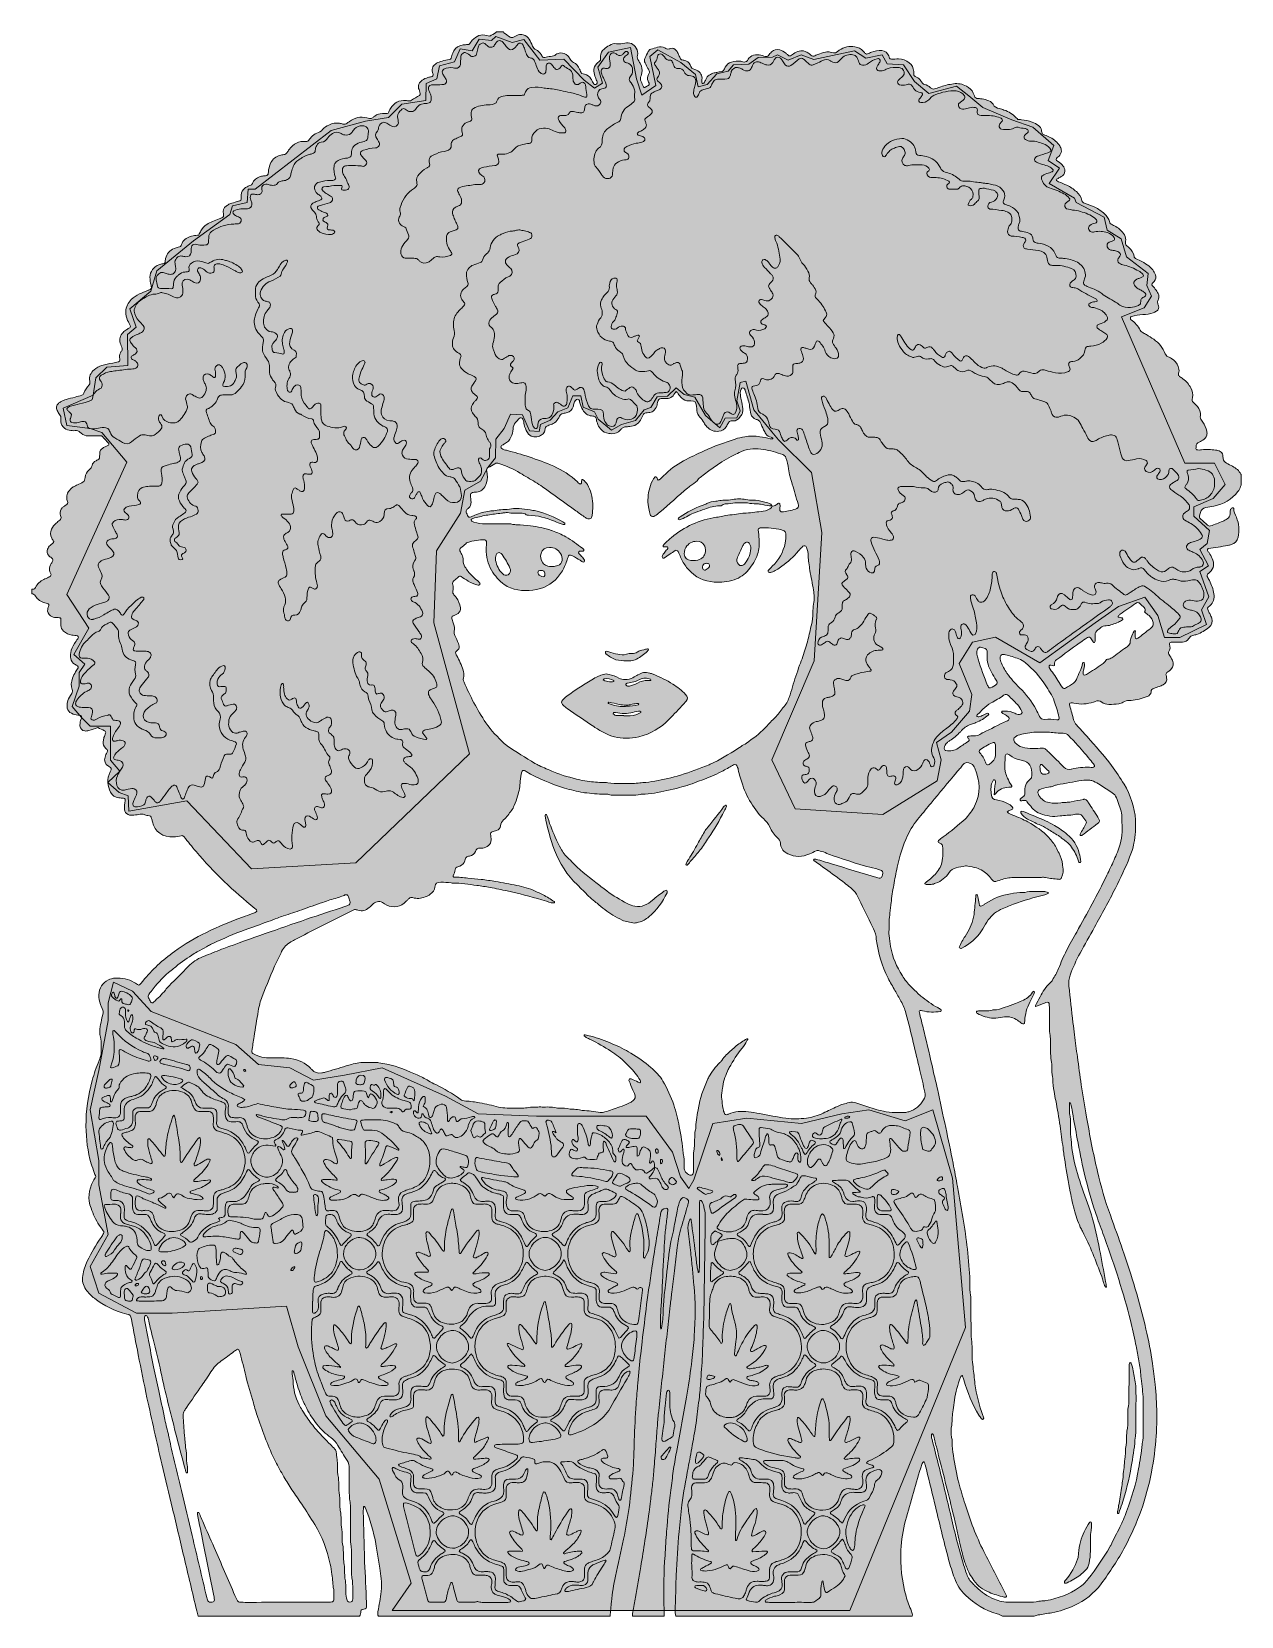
# Model space of a CAD drawing. Extents: x 698 to 1331, y -1400 to -571.
import ezdxf

# ---------------------------------------------------------------- set-up
doc = ezdxf.new("R2010")
doc.units = 0
doc.header["$MEASUREMENT"] = 0
doc.layers.add('katman 1', color=7, linetype='Continuous')

msp = doc.modelspace()

# ---------------------------------------------------------------- hatches: boundary and pattern name
at = {"layer": 'katman 1', "true_color": 0xffffff}
h = msp.add_hatch(color=7, dxfattribs=at)
h.dxf.hatch_style = 2
edge = h.paths.add_edge_path()
edge.add_spline(control_points=[(698.2, -865.26), (698.2, -864.45), (698.2, -863.63), (698.2, -862.8), (699.08, -863), (699.78, -862.9), (700.21, -861.96), (701.1, -860.01), (702.67, -858.74), (704.53, -857.79), (705.35, -857.38), (706.19, -857.03), (707.02, -856.61), (707.39, -856.44), (707.77, -856.25), (708.05, -855.97), (708.24, -855.78), (708.36, -855.42), (708.32, -855.16), (708.22, -854.67), (707.97, -854.2), (707.77, -853.74), (707.26, -852.53), (707.41, -851.33), (707.98, -850.2), (708.25, -849.66), (708.59, -849.14), (708.89, -848.6), (709.53, -847.5), (709.5, -847.31), (708.6, -846.54), (708.06, -846.08), (707.45, -845.67), (707.01, -845.12), (706.23, -844.2), (706.03, -843.13), (706.48, -841.98), (706.78, -841.21), (707.23, -840.53), (707.85, -839.98), (708.32, -839.59), (708.81, -839.22), (709.26, -838.8), (709.47, -838.61), (709.58, -838.31), (709.77, -837.99), (709.4, -837.38), (709, -836.79), (708.68, -836.17), (707.89, -834.62), (707.89, -833.04), (708.59, -831.45), (709.13, -830.2), (709.93, -829.17), (710.97, -828.3), (711.59, -827.78), (712.24, -827.28), (712.88, -826.79), (713.53, -826.29), (713.68, -825.64), (713.47, -824.87), (713.36, -824.47), (713.23, -824.09), (713.14, -823.69), (712.82, -822.38), (713.23, -821.27), (714.14, -820.34), (714.49, -819.97), (714.92, -819.69), (715.34, -819.38), (715.75, -819.08), (716.2, -818.84), (716.61, -818.55), (716.97, -818.3), (717.14, -817.93), (717.06, -817.5), (717.01, -817.2), (716.9, -816.91), (716.81, -816.62), (716.02, -814.2), (716.77, -812.22), (718.53, -810.53), (718.96, -810.11), (719.46, -809.71), (719.97, -809.39), (720.65, -808.96), (721.4, -808.61), (722.12, -808.26), (723.13, -807.77), (724.15, -807.3), (725.14, -806.79), (725.5, -806.6), (725.79, -806.3), (725.87, -805.87), (725.97, -805.37), (726.08, -804.86), (726.13, -804.37), (726.3, -802.75), (727.04, -801.45), (728.28, -800.44), (729.03, -799.83), (729.54, -799.13), (729.75, -798.19), (730.02, -797.01), (730.8, -796.24), (731.85, -795.7), (732.48, -795.38), (733.2, -795.19), (733.74, -794.42), (733.74, -793.66), (733.74, -792.75), (733.75, -791.84), (733.77, -790.61), (734.36, -789.69), (735.33, -789.03), (735.84, -788.7), (736.4, -788.44), (736.95, -788.17), (737.41, -787.95), (737.87, -787.75), (738.33, -787.53), (738.56, -787.44), (738.65, -786.92), (738.48, -786.73), (737.31, -785.46), (736.15, -784.18), (734.98, -782.9), (734.92, -782.84), (734.81, -782.81), (734.71, -782.74), (733.82, -782.74), (732.89, -782.74), (731.98, -782.74), (730.56, -782.74), (729.13, -782.76), (727.71, -782.73), (726.33, -782.71), (725.12, -782.2), (724.05, -781.34), (723.89, -781.21), (723.72, -781.08), (723.59, -780.94), (722.87, -780.08), (721.99, -779.76), (720.88, -779.92), (719.85, -780.06), (718.85, -779.85), (717.83, -779.74), (715.4, -779.5), (713.12, -776.98), (713.36, -774.4), (713.38, -774.19), (713.39, -773.98), (713.42, -773.79), (713.61, -772.91), (713.26, -772.21), (712.78, -771.51), (712.32, -770.84), (711.91, -770.14), (711.52, -769.42), (710.81, -768.05), (711.28, -766.66), (712.15, -765.75), (712.56, -765.32), (713.07, -764.93), (713.61, -764.66), (714.43, -764.26), (715.29, -763.93), (716.17, -763.67), (717.73, -763.21), (719.33, -762.84), (720.89, -762.41), (722.07, -762.09), (723.24, -761.76), (724.42, -761.39), (724.91, -761.23), (725.36, -760.91), (725.52, -760.4), (726.06, -758.71), (727.02, -757.29), (728.3, -756.06), (728.6, -755.77), (728.73, -755.38), (728.68, -754.94), (728.65, -754.64), (728.6, -754.34), (728.55, -754.03), (728.12, -751.58), (729.03, -749.65), (730.88, -748.08), (732.06, -747.09), (733.42, -746.34), (734.9, -745.93), (736.77, -745.42), (738.65, -745), (740.55, -744.59), (741.54, -744.36), (742.56, -744.2), (743.55, -744.01), (743.93, -743.93), (744.27, -743.52), (744.25, -743.14), (744.24, -742.62), (744.22, -742.11), (744.17, -741.62), (744.05, -740.45), (744.27, -739.39), (745.02, -738.46), (745.34, -738.06), (745.61, -737.63), (745.58, -737.02), (745.24, -736.11), (744.86, -735.17), (744.54, -734.2), (743.81, -732.03), (744.41, -730.18), (745.98, -728.6), (746.55, -728.02), (747.22, -727.56), (747.89, -727.08), (748.39, -726.73), (748.96, -726.48), (749.44, -726.11), (749.66, -725.95), (749.76, -725.61), (749.92, -725.33), (749.39, -724.32), (748.85, -723.35), (748.37, -722.33), (747.65, -720.84), (747.21, -719.26), (747.37, -717.59), (747.59, -715.16), (748.51, -713.05), (750.3, -711.36), (751.56, -710.15), (753, -709.16), (754.58, -708.44), (755.97, -707.8), (757.4, -707.28), (758.82, -706.7), (759.29, -706.51), (759.77, -706.34), (760.23, -706.11), (760.58, -705.95), (760.83, -705.47), (760.79, -705.11), (760.74, -704.71), (760.71, -704.29), (760.6, -703.91), (760.16, -702.52), (760.05, -701.12), (760.04, -699.68), (759.99, -696.87), (761.97, -694.13), (764.74, -693.19), (765.41, -692.96), (766.12, -692.82), (766.82, -692.66), (767.22, -692.56), (767.62, -692.48), (767.92, -691.96), (768.02, -691.4), (768.1, -690.7), (768.24, -690), (768.75, -687.38), (770.31, -685.62), (772.76, -684.63), (773.41, -684.36), (774.11, -684.14), (774.8, -684.03), (775.71, -683.9), (776.3, -683.52), (776.58, -682.62), (777.29, -680.36), (778.99, -679.18), (781.12, -678.44), (782.09, -678.11), (783.06, -677.87), (784.1, -677.87), (784.6, -677.87), (785.09, -677.72), (785.55, -677.66), (785.97, -676.85), (786.32, -676.11), (786.7, -675.39), (787.44, -674.01), (788.44, -672.87), (789.78, -672.07), (790.74, -671.5), (791.73, -670.96), (792.75, -670.51), (793.87, -670.02), (795.03, -669.65), (796.18, -669.22), (796.84, -668.96), (797.51, -668.69), (798.13, -668.36), (798.35, -668.23), (798.51, -667.88), (798.56, -667.61), (798.61, -667.32), (798.5, -667), (798.42, -666.71), (797.86, -664.88), (798.62, -663.52), (800, -662.44), (800.55, -662), (801.19, -661.64), (801.85, -661.38), (803.08, -660.92), (804.35, -660.55), (805.61, -660.17), (806.09, -660.03), (806.6, -659.95), (807.08, -659.77), (807.48, -659.63), (807.77, -659.29), (807.78, -658.86), (807.81, -658.14), (807.77, -657.44), (807.78, -656.72), (807.83, -655.19), (808.52, -653.98), (809.71, -653.07), (810.19, -652.7), (810.75, -652.43), (811.31, -652.17), (811.95, -651.87), (812.62, -651.6), (813.22, -651.34), (813.46, -650.93), (813.7, -650.59), (813.88, -650.23), (814.82, -648.33), (816.43, -647.37), (818.41, -646.94), (819.11, -646.8), (819.82, -646.75), (820.53, -646.65), (821.43, -646.53), (821.83, -646.16), (821.92, -645.31), (821.99, -644.71), (822, -644.08), (822.1, -643.49), (822.32, -642.18), (822.67, -640.91), (823.33, -639.73), (824.36, -637.86), (825.86, -636.55), (827.95, -635.99), (828.64, -635.82), (829.34, -635.71), (830.04, -635.59), (830.79, -635.48), (831.38, -635.13), (831.8, -634.51), (832.13, -634), (832.41, -633.44), (832.77, -632.96), (835.04, -630.07), (837.8, -628.21), (841.69, -628.75), (841.98, -628.78), (842.28, -628.68), (842.64, -628.62), (843.19, -627.92), (843.75, -627.2), (844.34, -626.48), (845.14, -625.52), (846.07, -624.71), (847.28, -624.38), (848.51, -624.02), (849.47, -623.35), (850.33, -622.44), (851.24, -621.47), (852.34, -620.74), (853.53, -620.13), (855.32, -619.22), (857.2, -618.9), (859.17, -619.16), (859.77, -619.24), (860.35, -619.46), (860.94, -619.62), (861.78, -619.86), (862.53, -619.73), (863.22, -619.13), (863.6, -618.79), (864.02, -618.5), (864.43, -618.2), (867.15, -616.24), (870.15, -615.63), (873.43, -616.33), (873.93, -616.44), (874.42, -616.57), (874.92, -616.67), (875.43, -616.76), (875.94, -616.67), (876.37, -616.35), (876.79, -616.05), (877.17, -615.73), (877.58, -615.42), (878.78, -614.58), (880.1, -614.1), (881.59, -614.13), (882.2, -614.15), (882.82, -614.19), (883.42, -614.16), (883.82, -614.15), (884.21, -614.02), (884.57, -613.94), (885.02, -613.05), (885.34, -612.18), (885.83, -611.4), (887.68, -608.48), (890.33, -607.06), (893.81, -607.33), (894.42, -607.38), (895.03, -607.52), (895.63, -607.52), (896.01, -607.52), (896.49, -607.44), (896.78, -607.2), (898.06, -606.15), (899.53, -605.45), (900.95, -604.67), (901.25, -604.51), (901.44, -603.93), (901.34, -603.58), (901.07, -602.7), (900.8, -601.83), (900.53, -600.95), (900.21, -599.9), (900.48, -598.91), (901.06, -598.03), (901.39, -597.53), (901.86, -597.1), (902.33, -596.72), (903.23, -596.02), (904.28, -595.62), (905.37, -595.3), (905.96, -595.12), (906.56, -595.04), (907.15, -594.89), (907.92, -594.68), (908.19, -594.26), (908.05, -593.56), (907.98, -593.26), (907.87, -592.97), (907.79, -592.68), (907.19, -590.39), (908.1, -588.85), (909.96, -587.83), (910.84, -587.35), (911.81, -586.97), (912.77, -586.65), (914.03, -586.22), (915.36, -586.06), (916.66, -585.92), (917.1, -585.87), (917.41, -585.55), (917.54, -585.15), (917.83, -584.29), (918.02, -583.38), (918.34, -582.52), (918.99, -580.7), (920.22, -579.37), (922.04, -578.69), (922.79, -578.4), (923.62, -578.27), (924.42, -578.18), (925.22, -578.07), (926.03, -578.08), (926.86, -578.03), (927.45, -577.27), (927.96, -576.5), (928.57, -575.83), (930.63, -573.53), (933.13, -572.46), (936.25, -573.31), (936.72, -573.44), (937.22, -573.57), (937.7, -573.69), (938.81, -573.04), (939.87, -572.43), (940.9, -571.79), (941.05, -571.7), (941.13, -571.47), (941.22, -571.32), (942.45, -571.32), (943.67, -571.32), (944.89, -571.32), (944.96, -571.49), (944.99, -571.75), (945.12, -571.84), (946.19, -572.62), (947.26, -573.39), (948.34, -574.16), (948.79, -574.47), (949.3, -574.51), (949.79, -574.28), (950.72, -573.87), (951.63, -573.39), (952.55, -572.99), (953.43, -572.61), (954.33, -572.64), (955.25, -572.91), (956.61, -573.29), (957.64, -574.08), (958.33, -575.26), (959, -576.41), (959.59, -577.59), (960.13, -578.8), (960.53, -579.68), (961.04, -580.36), (961.94, -580.78), (963.09, -581.3), (963.93, -582.17), (964.57, -583.25), (964.78, -583.6), (964.99, -583.95), (965.21, -584.29), (965.5, -584.72), (966.02, -584.93), (966.53, -584.83), (967.52, -584.62), (968.46, -584.16), (969.52, -584.23), (970.59, -584.29), (971.5, -583.92), (972.36, -583.3), (973.03, -582.82), (973.76, -582.47), (974.61, -582.42), (976.12, -582.34), (977.43, -582.84), (978.49, -583.91), (978.98, -584.42), (979.38, -585.02), (979.76, -585.63), (980.21, -586.33), (980.74, -586.92), (981.49, -587.34), (982.99, -588.15), (983.93, -589.46), (984.66, -590.96), (985.01, -591.69), (985.38, -592.41), (985.75, -593.16), (986.31, -593.29), (986.8, -593.39), (987.28, -593.5), (988.75, -593.85), (989.85, -594.71), (990.63, -595.99), (990.95, -596.51), (991.19, -597.07), (991.49, -597.61), (991.68, -597.97), (991.91, -598.32), (992.13, -598.65), (992.37, -599.02), (993.14, -599.02), (993.5, -598.67), (993.82, -598.36), (993.98, -597.98), (993.85, -597.57), (993.6, -596.8), (993.28, -596.03), (992.99, -595.28), (992.58, -594.23), (992.24, -593.18), (992.18, -592.03), (992.08, -590.4), (992.56, -589.01), (993.79, -587.91), (994.4, -587.37), (995, -586.84), (995.64, -586.28), (995.66, -585.53), (995.67, -584.82), (995.69, -584.11), (995.72, -582.58), (996.34, -581.32), (997.49, -580.38), (998.35, -579.68), (999.31, -579.09), (1000.27, -578.5), (1001.42, -577.78), (1002.68, -577.41), (1004.07, -577.59), (1005.5, -577.76), (1006.91, -577.57), (1008.31, -577.25), (1010.77, -576.71), (1013.07, -577.75), (1014.3, -579.87), (1014.98, -581.05), (1015.24, -582.36), (1014.97, -583.7), (1014.76, -584.77), (1014.95, -585.69), (1015.59, -586.57), (1015.96, -587.07), (1016.24, -587.61), (1016.53, -588.15), (1017.33, -589.65), (1017.52, -591.25), (1017.23, -592.91), (1017.15, -593.4), (1017.01, -593.91), (1016.82, -594.37), (1016.42, -595.38), (1016.43, -596.35), (1016.9, -597.34), (1017.33, -598.27), (1017.68, -599.23), (1018.06, -600.17), (1018.17, -600.44), (1018.59, -600.61), (1018.83, -600.47), (1019.45, -600.12), (1020.07, -599.78), (1020.65, -599.39), (1021, -599.15), (1021.13, -598.72), (1021, -598.3), (1020.89, -597.9), (1020.74, -597.52), (1020.58, -597.15), (1020.04, -595.95), (1020.06, -594.79), (1020.69, -593.62), (1020.93, -593.18), (1021.25, -592.76), (1021.27, -592.24), (1021.22, -591.58), (1020.74, -591.14), (1020.46, -590.61), (1019.93, -589.62), (1019.4, -588.63), (1018.91, -587.62), (1018.54, -586.86), (1018.48, -586.04), (1018.86, -585.26), (1019.42, -584.07), (1019.98, -582.85), (1020.58, -581.69), (1020.87, -581.15), (1021.32, -580.71), (1021.94, -580.51), (1023.1, -580.14), (1024.25, -579.73), (1025.45, -579.44), (1026.76, -579.12), (1028.08, -579.13), (1029.31, -579.82), (1029.58, -579.96), (1029.87, -580.09), (1030.13, -580.24), (1030.6, -580.51), (1031.1, -580.51), (1031.59, -580.35), (1031.79, -580.28), (1031.98, -580.2), (1032.17, -580.16), (1033.53, -579.74), (1034.58, -580.22), (1035.38, -581.3), (1035.79, -581.88), (1036.11, -582.52), (1036.43, -583.16), (1036.73, -583.79), (1036.97, -584.48), (1037.26, -585.13), (1037.47, -585.63), (1037.83, -585.98), (1038.36, -586.09), (1038.66, -586.16), (1038.97, -586.16), (1039.27, -586.22), (1040.79, -586.49), (1041.95, -587.24), (1042.48, -588.73), (1042.92, -589.99), (1043.61, -590.88), (1045, -591.09), (1045.29, -591.14), (1045.57, -591.31), (1045.84, -591.45), (1047.86, -592.49), (1048.91, -594.07), (1048.69, -596.4), (1048.64, -596.91), (1048.61, -597.42), (1048.64, -597.92), (1048.64, -598.09), (1048.81, -598.25), (1048.94, -598.41), (1049.08, -598.6), (1049.53, -598.44), (1049.71, -598.16), (1050.06, -597.53), (1050.42, -596.93), (1050.71, -596.27), (1051.57, -594.33), (1053.14, -593.32), (1055.13, -592.86), (1055.72, -592.71), (1056.36, -592.7), (1056.94, -592.51), (1057.89, -592.19), (1058.98, -592.36), (1059.94, -591.68), (1060.22, -591.1), (1060.54, -590.46), (1060.88, -589.84), (1061.6, -588.52), (1062.68, -587.69), (1064.12, -587.21), (1065.71, -586.68), (1067.31, -586.59), (1068.95, -586.76), (1069.75, -586.84), (1070.5, -587.39), (1071.35, -587.15), (1072.32, -586.87), (1072.61, -585.87), (1073.23, -585.21), (1074.19, -584.21), (1075.32, -583.62), (1076.71, -583.49), (1077.94, -583.38), (1079.15, -583.46), (1080.35, -583.81), (1080.84, -583.95), (1081.3, -584.15), (1081.81, -584.26), (1082.44, -584.38), (1083.03, -584.29), (1083.47, -583.75), (1083.98, -583.12), (1084.46, -582.44), (1085.07, -581.9), (1086.28, -580.83), (1087.69, -580.4), (1089.33, -580.84), (1090.53, -581.18), (1091.61, -581.7), (1092.57, -582.5), (1092.95, -582.84), (1093.3, -583.2), (1093.69, -583.54), (1094.41, -584.18), (1094.66, -584.18), (1095.55, -583.57), (1095.89, -583.35), (1096.22, -583.09), (1096.54, -582.85), (1097.47, -582.18), (1098.51, -581.78), (1099.59, -581.46), (1100.61, -581.15), (1101.62, -581.16), (1102.58, -581.59), (1103.21, -581.88), (1103.85, -582.23), (1104.44, -582.61), (1105.03, -583.01), (1105.54, -583.52), (1106.12, -583.94), (1106.45, -584.18), (1106.88, -584.26), (1107.28, -584.08), (1107.94, -583.81), (1108.59, -583.49), (1109.25, -583.22), (1110.55, -582.65), (1111.94, -582.28), (1113.33, -581.99), (1114.15, -581.82), (1114.98, -581.74), (1115.76, -581.98), (1118.58, -582.84), (1118.63, -582.31), (1120.5, -581.02), (1122.95, -579.33), (1125.68, -578.74), (1128.65, -579.21), (1130.44, -579.5), (1131.94, -580.24), (1133.15, -581.59), (1133.49, -581.98), (1133.81, -582.39), (1134.17, -582.73), (1134.49, -583.01), (1134.92, -583.08), (1135.32, -582.92), (1135.98, -582.66), (1136.61, -582.33), (1137.28, -582.05), (1139.01, -581.34), (1140.81, -581), (1142.66, -581.23), (1144.42, -581.43), (1145.73, -582.28), (1146.36, -583.99), (1146.51, -584.37), (1146.59, -584.77), (1146.78, -585.13), (1146.97, -585.52), (1147.32, -585.76), (1147.77, -585.74), (1148.98, -585.69), (1150.21, -585.53), (1151.42, -585.55), (1153.53, -585.58), (1155.43, -586.25), (1157.06, -587.62), (1158.44, -588.79), (1159.32, -590.23), (1159.39, -592.09), (1159.4, -592.79), (1159.47, -593.5), (1159.51, -594.25), (1159.99, -594.53), (1160.41, -594.85), (1160.85, -595.04), (1161.83, -595.46), (1162.56, -596.13), (1163.14, -597.01), (1163.3, -597.26), (1163.47, -597.52), (1163.63, -597.77), (1163.98, -598.3), (1164.43, -598.68), (1165.05, -598.86), (1166.25, -599.18), (1167.35, -599.77), (1168.23, -600.63), (1169.1, -601.48), (1170, -601.44), (1171.04, -601.03), (1171.88, -600.69), (1172.77, -600.45), (1173.64, -600.14), (1175.74, -599.34), (1177.95, -598.92), (1180.16, -598.57), (1182.57, -598.2), (1184.84, -598.72), (1186.98, -599.78), (1188.57, -600.58), (1189.79, -601.8), (1190.55, -603.42), (1190.78, -603.89), (1190.98, -604.35), (1191.13, -604.83), (1191.46, -605.85), (1192.16, -606.28), (1193.2, -606.26), (1193.62, -606.26), (1194.03, -606.26), (1194.41, -606.34), (1195.52, -606.55), (1196.63, -606.74), (1197.7, -607.06), (1198.98, -607.46), (1200.25, -608.03), (1200.89, -609.28), (1201.64, -610.72), (1202.84, -611.24), (1204.28, -611.56), (1205.07, -611.74), (1205.84, -612.01), (1206.61, -612.28), (1209.06, -613.11), (1211.23, -614.39), (1212.99, -616.33), (1213.26, -616.64), (1213.58, -616.88), (1213.91, -617.18), (1214.52, -617.24), (1215.13, -617.29), (1215.73, -617.35), (1217.67, -617.56), (1219.56, -617.98), (1221.4, -618.6), (1222.56, -619), (1223.65, -619.56), (1224.59, -620.37), (1225.39, -621.06), (1226, -621.85), (1226.22, -622.89), (1226.35, -623.48), (1226.47, -624.07), (1226.62, -624.66), (1227.14, -624.92), (1227.61, -625.14), (1228.05, -625.35), (1228.98, -625.78), (1229.94, -626.15), (1230.83, -626.63), (1232.84, -627.71), (1234.55, -629.12), (1235.78, -631.08), (1236.16, -631.7), (1236.45, -632.34), (1236.56, -633.06), (1236.75, -634.13), (1236.48, -635.08), (1235.81, -635.93), (1235.55, -636.25), (1235.23, -636.5), (1234.93, -636.79), (1234.63, -637.06), (1234.31, -637.32), (1234.01, -637.59), (1233.75, -637.83), (1233.81, -638.43), (1234.13, -638.67), (1235.12, -639.39), (1236.18, -640.03), (1237.01, -640.96), (1237.63, -641.66), (1238.14, -642.39), (1238.35, -643.32), (1238.65, -644.64), (1238.31, -645.76), (1237.28, -646.62), (1236.81, -647), (1236.26, -647.28), (1235.73, -647.58), (1235.2, -647.88), (1234.64, -648.14), (1234.12, -648.42), (1233.89, -648.55), (1233.91, -649.08), (1234.13, -649.21), (1234.48, -649.41), (1234.82, -649.64), (1235.2, -649.8), (1236.61, -650.4), (1238.01, -650.99), (1239.42, -651.6), (1241.3, -652.43), (1242.97, -653.58), (1244.49, -654.97), (1245.86, -656.23), (1247.01, -657.65), (1247.35, -659.56), (1247.49, -660.38), (1248.07, -660.7), (1248.78, -660.97), (1250.59, -661.65), (1252.39, -662.37), (1254.16, -663.15), (1256.03, -664), (1257.7, -665.16), (1259.2, -666.58), (1260.4, -667.72), (1261.42, -668.98), (1261.79, -670.65), (1261.87, -671.04), (1262.09, -671.39), (1262.24, -671.74), (1263.03, -672.14), (1263.75, -672.52), (1264.49, -672.87), (1266.37, -673.78), (1267.85, -675.15), (1269.15, -676.77), (1269.94, -677.77), (1270.33, -678.89), (1270.25, -680.18), (1270.2, -680.99), (1269.96, -681.79), (1270.28, -682.7), (1270.81, -683.2), (1271.38, -683.77), (1271.99, -684.33), (1273.28, -685.54), (1274.33, -686.88), (1274.64, -688.7), (1274.75, -689.37), (1275.15, -689.8), (1275.72, -690.08), (1276.73, -690.55), (1277.78, -690.98), (1278.75, -691.54), (1280, -692.25), (1281.23, -692.98), (1282.36, -693.83), (1283.95, -695.01), (1285.07, -696.59), (1285.76, -698.45), (1286.22, -699.7), (1286.08, -700.85), (1285.15, -701.87), (1284.69, -702.38), (1284.03, -702.75), (1283.84, -703.61), (1284.43, -704.34), (1285.1, -705.11), (1285.71, -705.92), (1286.25, -706.66), (1286.78, -707.41), (1287.23, -708.22), (1287.74, -709.14), (1287.82, -710.15), (1287.39, -711.17), (1287.16, -711.73), (1286.78, -712.24), (1286.83, -712.94), (1287.03, -713.45), (1287.24, -714.03), (1287.47, -714.6), (1287.83, -715.51), (1287.4, -716.87), (1286.32, -717.49), (1285.79, -717.79), (1285.23, -718.05), (1284.66, -718.26), (1282.92, -718.88), (1281.11, -719.2), (1279.26, -719.23), (1277.2, -719.26), (1275.19, -719.58), (1273.28, -720.32), (1273.09, -720.4), (1272.85, -720.49), (1272.78, -720.63), (1272.69, -720.89), (1272.66, -721.21), (1272.7, -721.5), (1272.74, -721.67), (1272.93, -721.85), (1273.09, -721.96), (1275.08, -723.43), (1276.73, -725.23), (1277.87, -727.45), (1278.16, -728.01), (1278.64, -728.41), (1279.18, -728.71), (1279.81, -729.06), (1280.46, -729.36), (1281.07, -729.73), (1282.37, -730.53), (1283.7, -731.29), (1284.93, -732.19), (1287.61, -734.15), (1289.81, -736.51), (1290.9, -739.75), (1290.93, -739.85), (1290.94, -739.96), (1291.01, -740.04), (1291.26, -740.34), (1291.49, -740.73), (1291.82, -740.93), (1292.6, -741.41), (1293.45, -741.8), (1294.23, -742.26), (1295.86, -743.25), (1296.99, -744.64), (1297.71, -746.41), (1298.09, -747.38), (1298.29, -748.35), (1298.03, -749.39), (1297.95, -749.69), (1297.85, -749.98), (1297.82, -750.28), (1297.74, -750.84), (1297.98, -751.27), (1298.43, -751.59), (1299.02, -752.01), (1299.63, -752.38), (1300.2, -752.81), (1301.96, -754.1), (1303.33, -755.73), (1304.37, -757.64), (1305.21, -759.21), (1305.66, -760.86), (1305.19, -762.65), (1305.15, -762.84), (1305.12, -763.05), (1305.07, -763.24), (1304.89, -763.99), (1305.02, -764.6), (1305.66, -765.16), (1306.42, -765.83), (1307.14, -766.56), (1307.76, -767.36), (1308.88, -768.75), (1309.54, -770.33), (1309.3, -772.18), (1309.25, -772.58), (1309.3, -772.99), (1309.3, -773.46), (1309.74, -774.09), (1310.21, -774.76), (1310.65, -775.43), (1311.63, -776.9), (1312.25, -778.51), (1312.68, -780.21), (1312.85, -780.92), (1312.82, -781.61), (1312.62, -782.31), (1312.28, -783.45), (1311.61, -784.31), (1310.62, -784.91), (1310.09, -785.23), (1309.55, -785.5), (1309.01, -785.78), (1307.01, -786.78), (1307.32, -786.56), (1307.05, -788.79), (1307, -789.17), (1306.84, -789.57), (1307.3, -789.94), (1308.15, -790.2), (1309.07, -790.07), (1309.97, -789.94), (1312.42, -789.59), (1314.85, -789.89), (1317.29, -790.08), (1318.12, -790.15), (1318.9, -790.4), (1319.6, -790.82), (1320.32, -791.25), (1320.88, -791.86), (1321.01, -792.72), (1321.11, -793.32), (1321.17, -793.93), (1321.23, -794.54), (1321.36, -795.64), (1321.9, -796.44), (1322.89, -796.95), (1323.98, -797.5), (1325.08, -798.03), (1326.16, -798.61), (1327.97, -799.6), (1329.56, -800.82), (1330.44, -802.77), (1330.47, -802.83), (1330.62, -802.85), (1330.71, -802.88), (1330.71, -804.72), (1330.71, -806.55), (1330.71, -808.39), (1330.54, -808.64), (1330.26, -808.87), (1330.23, -809.14), (1330.07, -810.19), (1329.53, -811.04), (1328.89, -811.85), (1325.7, -816), (1321.46, -818.43), (1316.35, -819.38), (1314.95, -819.65), (1313.52, -819.78), (1312.14, -820.12), (1310.78, -820.44), (1309.71, -821.19), (1309.41, -822.69), (1309.33, -823.09), (1309.23, -823.48), (1309.1, -823.87), (1308.63, -825.32), (1308.64, -825.3), (1309.62, -826.18), (1310.75, -827.2), (1311.85, -828.26), (1312.95, -829.32), (1313.45, -829.8), (1314, -829.98), (1314.63, -829.76), (1316.73, -828.99), (1318.84, -828.24), (1320.91, -827.39), (1321.76, -827.06), (1322.54, -826.55), (1323.32, -826.07), (1324.25, -825.49), (1324.76, -824.65), (1324.81, -823.53), (1324.84, -822.83), (1324.89, -822.11), (1325.01, -821.41), (1325.11, -820.88), (1325.51, -820.55), (1326.02, -820.36), (1326.31, -820.24), (1326.79, -820.39), (1326.77, -820.63), (1326.74, -822.32), (1327.47, -823.74), (1328.13, -825.24), (1329.63, -828.61), (1329.83, -832.13), (1329.02, -835.72), (1328.57, -837.72), (1327.39, -838.96), (1325.48, -839.55), (1324.89, -839.73), (1324.3, -839.91), (1323.71, -840), (1322, -840.29), (1320.29, -840.56), (1318.57, -840.83), (1316.86, -841.1), (1315.15, -841.36), (1313.45, -841.64), (1313.11, -841.69), (1312.84, -842.35), (1313.03, -842.63), (1313.3, -843.06), (1313.62, -843.46), (1313.89, -843.89), (1314.47, -844.85), (1315.1, -845.79), (1315.55, -846.8), (1316.67, -849.26), (1316.51, -852.03), (1314.2, -854.04), (1313.97, -854.25), (1313.73, -854.44), (1313.51, -854.65), (1313.37, -854.79), (1313.19, -854.92), (1313.08, -855.08), (1312.85, -855.42), (1312.65, -855.8), (1312.87, -856.21), (1313.24, -856.95), (1313.62, -857.65), (1314.02, -858.37), (1315.23, -860.52), (1316, -862.84), (1316.4, -865.28), (1316.81, -867.78), (1316.27, -869.94), (1314.18, -871.57), (1312.79, -872.65), (1312.84, -872.89), (1313.57, -874.36), (1313.84, -874.9), (1314.13, -875.44), (1314.39, -876), (1314.69, -876.66), (1315.01, -877.29), (1315.23, -877.97), (1315.89, -879.94), (1315.41, -881.57), (1313.76, -882.86), (1311.83, -884.38), (1309.74, -885.66), (1307.41, -886.49), (1306.74, -886.73), (1306.04, -886.85), (1305.35, -887.05), (1304.65, -887.24), (1304, -887.49), (1303.66, -888.23), (1303.58, -888.4), (1303.44, -888.56), (1303.31, -888.72), (1302.45, -889.85), (1301.3, -890.41), (1299.9, -890.49), (1298.99, -890.54), (1298.06, -890.56), (1297.15, -890.57), (1296.13, -890.59), (1295.11, -890.59), (1294.09, -890.62), (1293.55, -890.64), (1293.1, -891.11), (1293.21, -891.63), (1293.55, -893.06), (1293.61, -894.43), (1292.72, -895.73), (1292.48, -896.06), (1292.64, -896.52), (1292.86, -896.89), (1293.48, -897.94), (1294.12, -898.98), (1294.69, -900.05), (1295.64, -901.81), (1295.24, -903.4), (1293.94, -904.82), (1293.61, -905.19), (1293.19, -905.51), (1292.8, -905.81), (1292.48, -906.07), (1292.11, -906.26), (1291.79, -906.51), (1291.34, -906.87), (1291.22, -907.33), (1291.36, -907.87), (1291.45, -908.27), (1291.6, -908.65), (1291.66, -909.05), (1291.95, -910.81), (1291.38, -912.02), (1289.83, -912.88), (1289.2, -913.23), (1288.53, -913.49), (1287.86, -913.74), (1286.91, -914.11), (1285.95, -914.45), (1284.98, -914.75), (1284.13, -915.02), (1283.51, -915.48), (1283.51, -916.46), (1283.49, -917.76), (1282.69, -918.48), (1281.59, -918.96), (1281.23, -919.12), (1280.83, -919.23), (1280.44, -919.38), (1277.73, -920.32), (1274.97, -921), (1272.08, -921.08), (1270.93, -921.12), (1269.9, -921.34), (1268.89, -921.96), (1268.22, -922.39), (1267.42, -922.74), (1266.64, -922.84), (1264.92, -923.03), (1263.18, -923.11), (1261.45, -923.11), (1260.11, -923.11), (1258.76, -922.85), (1257.72, -921.96), (1256.6, -920.99), (1255.53, -921.07), (1254.34, -921.66), (1254.07, -921.79), (1253.75, -921.83), (1253.46, -921.93), (1250.08, -922.93), (1246.66, -923.24), (1243.18, -922.49), (1242.69, -922.38), (1242.18, -922.31), (1241.68, -922.23), (1241.28, -922.17), (1240.84, -922.58), (1240.88, -922.93), (1240.93, -923.24), (1240.93, -923.54), (1241.01, -923.84), (1241.68, -926.3), (1242.4, -928.74), (1243.04, -931.22), (1243.31, -932.25), (1243.8, -933.08), (1244.51, -933.85), (1246.36, -935.88), (1248.19, -937.94), (1250.04, -939.98), (1254.5, -944.89), (1258.85, -949.89), (1262.89, -955.15), (1265.25, -958.23), (1267.42, -961.44), (1269.38, -964.79), (1272.78, -970.6), (1274.94, -976.79), (1275.37, -983.56), (1275.62, -987.66), (1275.4, -991.71), (1274.6, -995.74), (1274.11, -998.26), (1273.26, -1000.65), (1272.31, -1003.01), (1270.1, -1008.5), (1267.58, -1013.86), (1264.92, -1019.13), (1261.42, -1026.04), (1257.7, -1032.85), (1253.94, -1039.62), (1251.42, -1044.17), (1248.88, -1048.72), (1246.39, -1053.28), (1244.39, -1056.95), (1242.64, -1060.75), (1241.22, -1064.69), (1240.55, -1066.56), (1240.29, -1068.42), (1240.53, -1070.4), (1241.28, -1076.79), (1241.97, -1083.17), (1242.7, -1089.55), (1242.94, -1091.68), (1243.18, -1093.81), (1243.47, -1095.94), (1243.96, -1099.78), (1244.47, -1103.63), (1245, -1107.46), (1245.67, -1112.31), (1246.31, -1117.16), (1247.06, -1122), (1247.94, -1127.64), (1248.93, -1133.26), (1249.84, -1138.89), (1251.4, -1148.45), (1253.3, -1157.95), (1255.52, -1167.38), (1257.34, -1175.12), (1259.51, -1182.78), (1262.24, -1190.26), (1264.41, -1196.2), (1266.53, -1202.15), (1268.6, -1208.12), (1273.33, -1221.81), (1277.64, -1235.63), (1280.87, -1249.76), (1282.25, -1255.72), (1283.44, -1261.72), (1284.32, -1267.77), (1284.85, -1271.41), (1285.3, -1275.05), (1285.66, -1278.7), (1286.14, -1283.68), (1286.43, -1288.68), (1286.56, -1293.67), (1286.65, -1297.65), (1286.46, -1301.62), (1286.2, -1305.59), (1285.79, -1312.02), (1284.96, -1318.37), (1283.73, -1324.69), (1281.1, -1338.32), (1276.49, -1351.23), (1269.98, -1363.47), (1266.32, -1370.33), (1262.04, -1376.8), (1257.43, -1383.04), (1253.71, -1388.06), (1248.93, -1391.78), (1243.28, -1394.43), (1239.56, -1396.17), (1235.68, -1397.38), (1231.66, -1398.12), (1229.25, -1398.55), (1226.82, -1398.92), (1224.42, -1399.3), (1223.71, -1399.41), (1222.99, -1399.51), (1222.39, -1399.94), (1216.88, -1399.94), (1211.36, -1399.94), (1205.86, -1399.94), (1205.06, -1399.23), (1204.04, -1399.04), (1203.06, -1398.76), (1196.7, -1396.86), (1191.16, -1393.54), (1186.42, -1388.86), (1183.83, -1386.31), (1181.9, -1383.39), (1180.69, -1379.96), (1179.57, -1376.78), (1178.57, -1373.57), (1177.67, -1370.33), (1174.98, -1360.5), (1172.7, -1350.58), (1170.33, -1340.67), (1168.74, -1334.03), (1167.06, -1327.42), (1165.4, -1320.8), (1165.27, -1320.32), (1165.04, -1319.86), (1164.83, -1319.41), (1164.8, -1319.33), (1164.65, -1319.22), (1164.6, -1319.24), (1164.43, -1319.28), (1164.19, -1319.36), (1164.11, -1319.49), (1163.9, -1319.84), (1163.74, -1320.21), (1163.62, -1320.61), (1160.63, -1330.34), (1157.77, -1340.13), (1155.13, -1349.96), (1153.77, -1355), (1152.99, -1360.14), (1152.72, -1365.34), (1152.28, -1373.54), (1153.21, -1381.62), (1155.4, -1389.55), (1156.13, -1392.21), (1157.12, -1394.77), (1158.25, -1397.29), (1158.65, -1398.15), (1158.84, -1399.01), (1158.68, -1399.95), (1117.46, -1399.95), (1076.24, -1399.95), (1035.03, -1399.95), (1034.58, -1398.77), (1034.64, -1397.56), (1034.67, -1396.33), (1034.83, -1391.75), (1034.95, -1387.15), (1035.09, -1382.56), (1035.12, -1381.23), (1035.12, -1379.91), (1035.22, -1378.58), (1035.73, -1370.96), (1035.89, -1363.3), (1036.76, -1355.68), (1037.31, -1351.02), (1037.67, -1346.35), (1038.23, -1341.69), (1039.01, -1335.21), (1040.21, -1328.8), (1041.42, -1322.38), (1042.16, -1318.47), (1042.96, -1314.58), (1043.64, -1310.67), (1044.42, -1306.25), (1045.19, -1301.83), (1045.83, -1297.39), (1046.42, -1293.35), (1046.8, -1289.28), (1047.34, -1285.25), (1047.76, -1282.21), (1047.89, -1279.15), (1048.09, -1276.1), (1048.41, -1271.43), (1048.83, -1266.73), (1048.97, -1262.06), (1049.29, -1251.65), (1049.82, -1241.27), (1049.83, -1230.86), (1049.83, -1229.03), (1049.9, -1227.19), (1049.93, -1225.36), (1050.09, -1214.74), (1050.25, -1204.13), (1050.41, -1193.54), (1050.42, -1192.51), (1050.36, -1191.49), (1050.36, -1190.47), (1050.34, -1188.83), (1050.01, -1187.23), (1049.63, -1185.64), (1049.37, -1184.55), (1049.07, -1183.45), (1048.25, -1182.62), (1048.16, -1182.52), (1047.89, -1182.56), (1047.71, -1182.57), (1047.65, -1182.57), (1047.52, -1182.68), (1047.52, -1182.76), (1047.46, -1183.67), (1047.38, -1184.58), (1047.38, -1185.51), (1047.34, -1195.61), (1047.34, -1205.71), (1047.33, -1215.81), (1047.33, -1217.04), (1047.31, -1218.25), (1047.3, -1219.48), (1047.3, -1219.74), (1047.34, -1220.09), (1046.96, -1220.14), (1046.87, -1220.15), (1046.67, -1219.88), (1046.64, -1219.71), (1046.45, -1218.81), (1046.26, -1217.92), (1046.13, -1217.01), (1045.81, -1214.68), (1045.56, -1212.35), (1045.25, -1210.04), (1044.54, -1204.37), (1043.82, -1198.71), (1043.08, -1193.04), (1043.05, -1192.75), (1042.92, -1192.47), (1042.84, -1192.16), (1042.65, -1192.29), (1042.38, -1192.35), (1042.33, -1192.5), (1041.65, -1194.43), (1041.15, -1196.39), (1041.42, -1198.47), (1041.92, -1202.31), (1042.38, -1206.16), (1042.83, -1210), (1043.13, -1212.64), (1043.42, -1215.27), (1043.67, -1217.92), (1043.95, -1220.76), (1044.12, -1223.62), (1044.44, -1226.46), (1045.45, -1235.52), (1045.13, -1244.6), (1044.63, -1253.66), (1044.41, -1257.83), (1043.95, -1262), (1043.42, -1266.14), (1042.69, -1271.91), (1041.94, -1277.68), (1040.95, -1283.39), (1039.16, -1293.74), (1037.18, -1304.06), (1035.3, -1314.39), (1034.71, -1317.59), (1034.16, -1320.82), (1033.68, -1324.04), (1033.21, -1327.38), (1032.89, -1330.73), (1032.39, -1334.05), (1031.35, -1341.21), (1030.83, -1348.44), (1030.21, -1355.65), (1029.85, -1359.82), (1029.65, -1364), (1029.36, -1368.16), (1028.77, -1376.83), (1028.67, -1385.49), (1028.82, -1394.16), (1028.85, -1396.09), (1028.85, -1398.04), (1028.87, -1399.97), (1023.36, -1399.97), (1017.84, -1399.97), (1012.33, -1399.97), (1012.36, -1399.25), (1012.35, -1398.53), (1012.46, -1397.83), (1012.91, -1395.21), (1013.4, -1392.61), (1013.86, -1389.99), (1014.81, -1384.68), (1015.78, -1379.35), (1016.69, -1374.02), (1017.46, -1369.5), (1018.21, -1364.97), (1018.89, -1360.42), (1019.64, -1355.48), (1020.33, -1350.53), (1021.01, -1345.58), (1021.29, -1343.67), (1021.51, -1341.74), (1021.76, -1339.82), (1022.12, -1337.09), (1022.48, -1334.36), (1022.79, -1331.62), (1023.09, -1328.88), (1023.34, -1326.15), (1023.57, -1323.4), (1023.92, -1319.33), (1024.24, -1315.26), (1024.54, -1311.19), (1024.83, -1307.54), (1025.07, -1303.87), (1025.35, -1300.2), (1025.56, -1297.66), (1025.79, -1295.11), (1026.06, -1292.59), (1026.55, -1287.82), (1027.08, -1283.06), (1027.59, -1278.29), (1028.1, -1273.52), (1028.56, -1268.75), (1029.09, -1263.99), (1029.58, -1259.52), (1030.13, -1255.07), (1030.64, -1250.62), (1031.13, -1246.26), (1031.59, -1241.9), (1032.09, -1237.53), (1032.36, -1235.2), (1032.65, -1232.87), (1032.93, -1230.54), (1033.4, -1226.79), (1033.88, -1223.06), (1034.32, -1219.31), (1034.8, -1215.25), (1035.22, -1211.2), (1035.74, -1207.15), (1036.14, -1204.12), (1036.64, -1201.08), (1037.47, -1198.13), (1038.57, -1194.21), (1039.72, -1190.3), (1040.85, -1186.37), (1041.14, -1185.4), (1041.42, -1184.41), (1041.65, -1183.42), (1041.79, -1182.78), (1041.57, -1182.22), (1040.98, -1181.84), (1040.9, -1181.79), (1040.82, -1181.71), (1040.72, -1181.66), (1039.38, -1180.85), (1038.22, -1180.55), (1037.26, -1182.57), (1036.88, -1183.4), (1036.57, -1184.28), (1036.35, -1185.16), (1036.01, -1186.43), (1035.78, -1187.74), (1035.52, -1189.05), (1034.91, -1192.15), (1034.35, -1195.26), (1033.73, -1198.37), (1033.35, -1200.27), (1032.85, -1202.14), (1032.49, -1204.05), (1031.34, -1209.97), (1030.81, -1215.97), (1030.09, -1221.94), (1029.84, -1224.06), (1029.82, -1226.23), (1029.39, -1228.32), (1029.06, -1229.94), (1028.98, -1231.53), (1028.88, -1233.14), (1028.79, -1234.77), (1028.63, -1236.4), (1028.5, -1238.03), (1028.45, -1238.74), (1028.39, -1239.45), (1028.39, -1240.16), (1028.37, -1243.23), (1028.02, -1246.28), (1027.57, -1249.31), (1027.54, -1249.47), (1027.35, -1249.6), (1027.13, -1249.87), (1026.93, -1246.5), (1027.05, -1243.24), (1027.17, -1239.99), (1027.22, -1238.66), (1027.41, -1237.36), (1027.49, -1236.03), (1027.59, -1234.61), (1027.57, -1233.17), (1027.73, -1231.75), (1027.88, -1230.45), (1028, -1229.15), (1027.88, -1227.84), (1027.86, -1227.75), (1027.88, -1227.64), (1027.89, -1227.54), (1028.26, -1220.31), (1028.59, -1213.07), (1028.99, -1205.84), (1029.14, -1203.19), (1029.36, -1200.54), (1029.63, -1197.91), (1029.89, -1195.37), (1030.25, -1192.85), (1030.56, -1190.31), (1030.67, -1189.31), (1030.75, -1188.28), (1030.81, -1187.26), (1030.84, -1186.88), (1030.37, -1186.48), (1030, -1186.56), (1027.89, -1187.04), (1027.45, -1187.5), (1027.08, -1189.53), (1027.05, -1189.74), (1027.03, -1189.93), (1027, -1190.14), (1026.31, -1194.16), (1025.61, -1198.18), (1024.96, -1202.2), (1024.17, -1207.04), (1023.42, -1211.87), (1022.69, -1216.71), (1022.16, -1220.14), (1021.67, -1223.57), (1021.17, -1227), (1020.69, -1230.33), (1020.18, -1233.65), (1019.77, -1237), (1018.94, -1243.48), (1018.16, -1249.96), (1017.36, -1256.44), (1017.1, -1258.56), (1016.86, -1260.7), (1016.64, -1262.82), (1016.13, -1267.9), (1015.64, -1272.97), (1015.17, -1278.05), (1014.84, -1281.7), (1014.46, -1285.36), (1014.25, -1289.03), (1013.9, -1295.35), (1013.43, -1301.65), (1013.32, -1307.99), (1013.24, -1311.96), (1013.04, -1315.93), (1012.88, -1319.92), (1012.83, -1320.94), (1012.8, -1321.97), (1012.7, -1322.99), (1012.05, -1329.69), (1011.5, -1336.39), (1010.58, -1343.06), (1009.8, -1348.62), (1008.87, -1354.15), (1007.71, -1359.64), (1006.33, -1366.12), (1004.88, -1372.6), (1003.48, -1379.06), (1002.52, -1383.45), (1001.83, -1387.89), (1001.37, -1392.36), (1001.1, -1394.89), (1000.91, -1397.43), (1000.68, -1399.97), (960.28, -1399.97), (919.87, -1399.97), (879.47, -1399.97), (879.16, -1399.2), (879.07, -1398.44), (879.23, -1397.57), (879.85, -1394.06), (880.54, -1390.55), (880.95, -1387.01), (881.22, -1384.76), (881.29, -1382.54), (880.97, -1380.31), (880.71, -1378.49), (880.44, -1376.67), (880.17, -1374.87), (879.96, -1373.46), (879.71, -1372.04), (879.5, -1370.64), (879.07, -1367.81), (878.7, -1364.99), (878.19, -1362.18), (877.01, -1355.75), (875.17, -1349.49), (872.76, -1343.41), (872.65, -1343.14), (872.51, -1342.87), (872.3, -1342.66), (872.21, -1342.57), (871.93, -1342.63), (871.65, -1342.61), (871.63, -1343.52), (871.6, -1344.43), (871.61, -1345.36), (871.82, -1353.72), (872.03, -1362.08), (872.25, -1370.45), (872.27, -1370.86), (872.29, -1371.26), (872.3, -1371.67), (872.62, -1378.71), (872.96, -1385.73), (873.26, -1392.77), (873.29, -1393.58), (873.29, -1394.4), (873.26, -1395.21), (873.24, -1395.64), (872.97, -1395.99), (872.56, -1396.14), (872.08, -1396.3), (871.57, -1396.36), (871.09, -1396.51), (870.66, -1396.62), (870.35, -1396.94), (870.32, -1397.35), (870.23, -1398.28), (870.15, -1399.19), (869.68, -1400), (841.52, -1400), (813.37, -1400), (785.2, -1400), (784.96, -1399.01), (784.72, -1398.04), (784.48, -1397.05), (782.27, -1387.73), (780.05, -1378.41), (777.85, -1369.07), (775.85, -1360.65), (773.87, -1352.21), (771.88, -1343.78), (770.01, -1335.94), (768.05, -1328.14), (766.24, -1320.29), (763.59, -1308.77), (761.01, -1297.23), (758.49, -1285.68), (756.86, -1278.21), (755.41, -1270.69), (753.91, -1263.19), (752.68, -1256.98), (751.48, -1250.78), (750.37, -1244.57), (750.09, -1243.04), (749.5, -1242.11), (747.89, -1242), (741.7, -1240.39), (736.04, -1237.66), (730.99, -1233.7), (729.3, -1232.38), (727.79, -1230.86), (726.56, -1229.09), (725.04, -1226.9), (724.45, -1224.49), (724.9, -1221.83), (725.33, -1219.2), (726.16, -1216.69), (727.29, -1214.26), (729.32, -1209.91), (731.74, -1205.77), (734.49, -1201.85), (734.95, -1201.18), (735.35, -1200.46), (735.76, -1199.76), (736.05, -1199.26), (735.99, -1198.79), (735.64, -1198.34), (734.89, -1197.37), (734.04, -1196.47), (733.42, -1195.42), (731.74, -1192.61), (730.31, -1189.69), (729.22, -1186.59), (727.51, -1181.69), (727.82, -1176.97), (730.35, -1172.42), (730.8, -1171.62), (731.25, -1170.83), (731.68, -1170.03), (731.41, -1169.28), (731.17, -1168.62), (730.93, -1167.94), (730.4, -1166.39), (729.81, -1164.87), (729.35, -1163.31), (727.42, -1156.91), (726.7, -1150.32), (726.59, -1143.68), (726.44, -1135.58), (727.71, -1127.63), (729.84, -1119.81), (730.82, -1116.27), (732, -1112.79), (733.4, -1109.39), (733.87, -1108.26), (734.39, -1107.14), (734.44, -1105.89), (734.58, -1102.94), (734.81, -1099.99), (734.14, -1097.05), (733.72, -1095.23), (733.74, -1093.4), (734.06, -1091.58), (734.31, -1090.08), (734.63, -1088.58), (734.95, -1087.08), (735.73, -1083.57), (736.08, -1084.67), (734.46, -1080.95), (734.33, -1080.66), (734.23, -1080.38), (734.14, -1080.09), (733.59, -1078.43), (733.18, -1076.74), (733.27, -1075), (733.48, -1071.46), (735.08, -1068.78), (738.3, -1067.2), (739.4, -1066.65), (740.58, -1066.35), (741.83, -1066.25), (745.39, -1065.98), (748.72, -1066.7), (751.8, -1068.5), (752.6, -1068.97), (753.38, -1069.43), (754.18, -1069.89), (754.48, -1069.73), (754.8, -1069.65), (754.99, -1069.45), (755.49, -1068.93), (755.92, -1068.36), (756.37, -1067.8), (761.12, -1061.87), (766.64, -1056.76), (772.8, -1052.32), (778.1, -1048.49), (783.75, -1045.22), (789.61, -1042.33), (795.73, -1039.32), (802.07, -1036.75), (808.47, -1034.37), (810.19, -1033.73), (811.92, -1033.12), (813.64, -1032.47), (814.31, -1032.22), (814.96, -1031.93), (815.6, -1031.66), (815.97, -1031.5), (816.08, -1030.87), (815.81, -1030.62), (815.51, -1030.35), (815.22, -1030.06), (814.9, -1029.81), (803.73, -1020.84), (793.44, -1010.98), (784.15, -1000.08), (781.96, -997.51), (779.89, -994.86), (777.77, -992.26), (777.41, -991.83), (776.95, -991.67), (776.41, -991.76), (775.1, -991.98), (773.81, -992.32), (772.48, -992.42), (766.67, -992.88), (762.48, -989.5), (761.31, -984.53), (761.17, -983.94), (761.07, -983.34), (760.91, -982.75), (760.61, -981.52), (760.45, -981.39), (759.01, -981.21), (758.3, -981.13), (757.59, -981.05), (756.96, -980.72), (756.29, -980.37), (755.57, -980.42), (754.87, -980.54), (754.37, -980.62), (753.88, -980.8), (753.37, -980.85), (752.25, -980.96), (751.13, -981.07), (750.01, -981.09), (749.54, -981.09), (749.01, -980.93), (748.56, -980.72), (747.46, -980.19), (746.89, -979.27), (746.73, -978.07), (746.52, -976.52), (746.81, -975.02), (747.13, -973.52), (747.29, -972.8), (746.92, -972.28), (746.23, -972.2), (745.42, -972.1), (744.6, -972.04), (743.79, -971.96), (741.8, -971.75), (740.36, -970.71), (739.43, -968.99), (738.6, -967.44), (738.14, -965.78), (738, -964.03), (737.82, -962.03), (738.32, -960.18), (739.26, -958.44), (740.26, -956.59), (740.06, -956.4), (738.33, -955.38), (736.55, -954.31), (735.96, -952.63), (736.55, -950.65), (736.8, -949.78), (737.23, -948.96), (737.58, -948.12), (737.74, -947.75), (737.98, -947.4), (737.7, -946.78), (737.55, -946.63), (737.26, -946.34), (736.96, -946.09), (735.81, -945.16), (735.44, -943.95), (735.6, -942.55), (735.68, -941.84), (735.81, -941.13), (736, -940.46), (736.23, -939.67), (736.55, -938.92), (736.82, -938.16), (737.01, -937.62), (736.8, -937.12), (736.31, -936.9), (735.11, -936.36), (733.93, -935.8), (732.73, -935.25), (731.15, -935.78), (729.6, -936.29), (728.06, -936.8), (727.37, -937.03), (726.67, -937.09), (725.95, -936.99), (724.58, -936.8), (723.49, -935.7), (723.44, -934.33), (723.41, -933.63), (723.49, -932.91), (723.6, -932.21), (723.68, -931.71), (723.88, -931.22), (724.02, -930.74), (724.11, -930.45), (724.24, -930.16), (724.32, -929.88), (724.43, -929.51), (724.16, -929), (723.78, -928.93), (722.77, -928.76), (721.75, -928.68), (720.76, -928.46), (718.11, -927.85), (716.34, -926.05), (716.71, -922.92), (716.74, -922.62), (716.81, -922.31), (716.87, -922.02), (717.14, -920.7), (717.7, -919.52), (718.43, -918.39), (718.86, -917.7), (719.46, -917.11), (719.6, -916.22), (719.53, -915.96), (719.5, -915.66), (719.39, -915.37), (718.66, -913.36), (718.82, -911.38), (719.52, -909.39), (719.93, -908.22), (720.49, -907.15), (721.18, -906.11), (721.63, -905.43), (722.09, -904.76), (722.53, -904.07), (722.73, -903.77), (722.57, -903.19), (722.23, -903), (721.71, -902.68), (721.16, -902.41), (720.65, -902.09), (719.57, -901.39), (718.93, -900.39), (718.64, -899.14), (718.42, -898.14), (718.45, -897.11), (718.63, -896.09), (718.93, -894.37), (719.53, -892.76), (720.52, -891.29), (721.1, -890.44), (721.69, -889.61), (722.25, -888.77), (722.41, -888.53), (722.49, -888.23), (722.61, -887.95), (722.71, -887.75), (722.44, -887.24), (722.22, -887.22), (721.21, -887.11), (720.19, -887), (719.18, -886.89), (717.49, -886.69), (716.07, -885.94), (714.83, -884.83), (713.95, -884.04), (713.44, -883.06), (713.42, -881.87), (713.41, -880.96), (713.5, -880.04), (713.52, -879.13), (713.52, -878.83), (713.5, -878.51), (713.42, -878.24), (713.38, -878.06), (713.17, -877.84), (713.02, -877.82), (712.32, -877.74), (711.6, -877.69), (710.89, -877.68), (709.83, -877.66), (708.89, -877.29), (708.01, -876.74), (706.85, -876), (706.27, -874.63), (706.59, -873.29), (706.74, -872.7), (706.98, -872.12), (707.15, -871.55), (707.33, -870.98), (707.09, -870.54), (706.53, -870.38), (706.03, -870.24), (705.56, -870.1), (705.06, -869.97), (703.02, -869.43), (701.28, -868.42), (700.21, -866.52), (699.78, -865.58), (699.03, -865.36), (698.2, -865.26)], knot_values=[0, 0, 0, 0, 1, 1, 1, 2, 2, 2, 3, 3, 3, 4, 4, 4, 5, 5, 5, 6, 6, 6, 7, 7, 7, 8, 8, 8, 9, 9, 9, 10, 10, 10, 11, 11, 11, 12, 12, 12, 13, 13, 13, 14, 14, 14, 15, 15, 15, 16, 16, 16, 17, 17, 17, 18, 18, 18, 19, 19, 19, 20, 20, 20, 21, 21, 21, 22, 22, 22, 23, 23, 23, 24, 24, 24, 25, 25, 25, 26, 26, 26, 27, 27, 27, 28, 28, 28, 29, 29, 29, 30, 30, 30, 31, 31, 31, 32, 32, 32, 33, 33, 33, 34, 34, 34, 35, 35, 35, 36, 36, 36, 37, 37, 37, 38, 38, 38, 39, 39, 39, 40, 40, 40, 41, 41, 41, 42, 42, 42, 43, 43, 43, 44, 44, 44, 45, 45, 45, 46, 46, 46, 47, 47, 47, 48, 48, 48, 49, 49, 49, 50, 50, 50, 51, 51, 51, 52, 52, 52, 53, 53, 53, 54, 54, 54, 55, 55, 55, 56, 56, 56, 57, 57, 57, 58, 58, 58, 59, 59, 59, 60, 60, 60, 61, 61, 61, 62, 62, 62, 63, 63, 63, 64, 64, 64, 65, 65, 65, 66, 66, 66, 67, 67, 67, 68, 68, 68, 69, 69, 69, 70, 70, 70, 71, 71, 71, 72, 72, 72, 73, 73, 73, 74, 74, 74, 75, 75, 75, 76, 76, 76, 77, 77, 77, 78, 78, 78, 79, 79, 79, 80, 80, 80, 81, 81, 81, 82, 82, 82, 83, 83, 83, 84, 84, 84, 85, 85, 85, 86, 86, 86, 87, 87, 87, 88, 88, 88, 89, 89, 89, 90, 90, 90, 91, 91, 91, 92, 92, 92, 93, 93, 93, 94, 94, 94, 95, 95, 95, 96, 96, 96, 97, 97, 97, 98, 98, 98, 99, 99, 99, 100, 100, 100, 101, 101, 101, 102, 102, 102, 103, 103, 103, 104, 104, 104, 105, 105, 105, 106, 106, 106, 107, 107, 107, 108, 108, 108, 109, 109, 109, 110, 110, 110, 111, 111, 111, 112, 112, 112, 113, 113, 113, 114, 114, 114, 115, 115, 115, 116, 116, 116, 117, 117, 117, 118, 118, 118, 119, 119, 119, 120, 120, 120, 121, 121, 121, 122, 122, 122, 123, 123, 123, 124, 124, 124, 125, 125, 125, 126, 126, 126, 127, 127, 127, 128, 128, 128, 129, 129, 129, 130, 130, 130, 131, 131, 131, 132, 132, 132, 133, 133, 133, 134, 134, 134, 135, 135, 135, 136, 136, 136, 137, 137, 137, 138, 138, 138, 139, 139, 139, 140, 140, 140, 141, 141, 141, 142, 142, 142, 143, 143, 143, 144, 144, 144, 145, 145, 145, 146, 146, 146, 147, 147, 147, 148, 148, 148, 149, 149, 149, 150, 150, 150, 151, 151, 151, 152, 152, 152, 153, 153, 153, 154, 154, 154, 155, 155, 155, 156, 156, 156, 157, 157, 157, 158, 158, 158, 159, 159, 159, 160, 160, 160, 161, 161, 161, 162, 162, 162, 163, 163, 163, 164, 164, 164, 165, 165, 165, 166, 166, 166, 167, 167, 167, 168, 168, 168, 169, 169, 169, 170, 170, 170, 171, 171, 171, 172, 172, 172, 173, 173, 173, 174, 174, 174, 175, 175, 175, 176, 176, 176, 177, 177, 177, 178, 178, 178, 179, 179, 179, 180, 180, 180, 181, 181, 181, 182, 182, 182, 183, 183, 183, 184, 184, 184, 185, 185, 185, 186, 186, 186, 187, 187, 187, 188, 188, 188, 189, 189, 189, 190, 190, 190, 191, 191, 191, 192, 192, 192, 193, 193, 193, 194, 194, 194, 195, 195, 195, 196, 196, 196, 197, 197, 197, 198, 198, 198, 199, 199, 199, 200, 200, 200, 201, 201, 201, 202, 202, 202, 203, 203, 203, 204, 204, 204, 205, 205, 205, 206, 206, 206, 207, 207, 207, 208, 208, 208, 209, 209, 209, 210, 210, 210, 211, 211, 211, 212, 212, 212, 213, 213, 213, 214, 214, 214, 215, 215, 215, 216, 216, 216, 217, 217, 217, 218, 218, 218, 219, 219, 219, 220, 220, 220, 221, 221, 221, 222, 222, 222, 223, 223, 223, 224, 224, 224, 225, 225, 225, 226, 226, 226, 227, 227, 227, 228, 228, 228, 229, 229, 229, 230, 230, 230, 231, 231, 231, 232, 232, 232, 233, 233, 233, 234, 234, 234, 235, 235, 235, 236, 236, 236, 237, 237, 237, 238, 238, 238, 239, 239, 239, 240, 240, 240, 241, 241, 241, 242, 242, 242, 243, 243, 243, 244, 244, 244, 245, 245, 245, 246, 246, 246, 247, 247, 247, 248, 248, 248, 249, 249, 249, 250, 250, 250, 251, 251, 251, 252, 252, 252, 253, 253, 253, 254, 254, 254, 255, 255, 255, 256, 256, 256, 257, 257, 257, 258, 258, 258, 259, 259, 259, 260, 260, 260, 261, 261, 261, 262, 262, 262, 263, 263, 263, 264, 264, 264, 265, 265, 265, 266, 266, 266, 267, 267, 267, 268, 268, 268, 269, 269, 269, 270, 270, 270, 271, 271, 271, 272, 272, 272, 273, 273, 273, 274, 274, 274, 275, 275, 275, 276, 276, 276, 277, 277, 277, 278, 278, 278, 279, 279, 279, 280, 280, 280, 281, 281, 281, 282, 282, 282, 283, 283, 283, 284, 284, 284, 285, 285, 285, 286, 286, 286, 287, 287, 287, 288, 288, 288, 289, 289, 289, 290, 290, 290, 291, 291, 291, 292, 292, 292, 293, 293, 293, 294, 294, 294, 295, 295, 295, 296, 296, 296, 297, 297, 297, 298, 298, 298, 299, 299, 299, 300, 300, 300, 301, 301, 301, 302, 302, 302, 303, 303, 303, 304, 304, 304, 305, 305, 305, 306, 306, 306, 307, 307, 307, 308, 308, 308, 309, 309, 309, 310, 310, 310, 311, 311, 311, 312, 312, 312, 313, 313, 313, 314, 314, 314, 315, 315, 315, 316, 316, 316, 317, 317, 317, 318, 318, 318, 319, 319, 319, 320, 320, 320, 321, 321, 321, 322, 322, 322, 323, 323, 323, 324, 324, 324, 325, 325, 325, 326, 326, 326, 327, 327, 327, 328, 328, 328, 329, 329, 329, 330, 330, 330, 331, 331, 331, 332, 332, 332, 333, 333, 333, 334, 334, 334, 335, 335, 335, 336, 336, 336, 337, 337, 337, 338, 338, 338, 339, 339, 339, 340, 340, 340, 341, 341, 341, 342, 342, 342, 343, 343, 343, 344, 344, 344, 345, 345, 345, 346, 346, 346, 347, 347, 347, 348, 348, 348, 349, 349, 349, 350, 350, 350, 351, 351, 351, 352, 352, 352, 353, 353, 353, 354, 354, 354, 355, 355, 355, 356, 356, 356, 357, 357, 357, 358, 358, 358, 359, 359, 359, 360, 360, 360, 361, 361, 361, 362, 362, 362, 363, 363, 363, 364, 364, 364, 365, 365, 365, 366, 366, 366, 367, 367, 367, 368, 368, 368, 369, 369, 369, 370, 370, 370, 371, 371, 371, 372, 372, 372, 373, 373, 373, 374, 374, 374, 375, 375, 375, 376, 376, 376, 377, 377, 377, 378, 378, 378, 379, 379, 379, 380, 380, 380, 381, 381, 381, 382, 382, 382, 383, 383, 383, 384, 384, 384, 385, 385, 385, 386, 386, 386, 387, 387, 387, 388, 388, 388, 389, 389, 389, 390, 390, 390, 391, 391, 391, 392, 392, 392, 393, 393, 393, 394, 394, 394, 395, 395, 395, 396, 396, 396, 397, 397, 397, 398, 398, 398, 399, 399, 399, 400, 400, 400, 401, 401, 401, 402, 402, 402, 403, 403, 403, 404, 404, 404, 405, 405, 405, 406, 406, 406, 407, 407, 407, 408, 408, 408, 409, 409, 409, 410, 410, 410, 411, 411, 411, 412, 412, 412, 413, 413, 413, 414, 414, 414, 415, 415, 415, 416, 416, 416, 417, 417, 417, 418, 418, 418, 419, 419, 419, 420, 420, 420, 421, 421, 421, 422, 422, 422, 423, 423, 423, 424, 424, 424, 425, 425, 425, 426, 426, 426, 427, 427, 427, 428, 428, 428, 429, 429, 429, 430, 430, 430, 431, 431, 431, 432, 432, 432, 433, 433, 433, 434, 434, 434, 435, 435, 435, 436, 436, 436, 437, 437, 437, 438, 438, 438, 439, 439, 439, 440, 440, 440, 441, 441, 441, 442, 442, 442, 443, 443, 443, 444, 444, 444, 445, 445, 445, 446, 446, 446, 447, 447, 447, 448, 448, 448, 449, 449, 449, 450, 450, 450, 451, 451, 451, 452, 452, 452, 453, 453, 453, 454, 454, 454, 455, 455, 455, 456, 456, 456, 457, 457, 457, 458, 458, 458, 459, 459, 459, 460, 460, 460, 461, 461, 461, 462, 462, 462, 463, 463, 463, 464, 464, 464, 465, 465, 465, 466, 466, 466, 467, 467, 467, 468, 468, 468, 469, 469, 469, 470, 470, 470, 471, 471, 471, 472, 472, 472, 473, 473, 473, 474, 474, 474, 475, 475, 475, 476, 476, 476, 477, 477, 477, 478, 478, 478, 479, 479, 479, 480, 480, 480, 481, 481, 481, 482, 482, 482, 483, 483, 483, 484, 484, 484, 485, 485, 485, 486, 486, 486, 487, 487, 487, 488, 488, 488, 489, 489, 489, 490, 490, 490, 491, 491, 491, 492, 492, 492, 493, 493, 493, 494, 494, 494, 495, 495, 495, 496, 496, 496, 497, 497, 497, 498, 498, 498, 499, 499, 499, 500, 500, 500, 501, 501, 501, 502, 502, 502, 503, 503, 503, 504, 504, 504, 505, 505, 505, 506, 506, 506, 507, 507, 507, 508, 508, 508, 509, 509, 509, 510, 510, 510, 511, 511, 511, 512, 512, 512, 513, 513, 513, 514, 514, 514, 515, 515, 515, 516, 516, 516, 517, 517, 517, 518, 518, 518, 519, 519, 519, 520, 520, 520, 521, 521, 521, 522, 522, 522, 523, 523, 523, 524, 524, 524, 525, 525, 525, 526, 526, 526, 527, 527, 527, 528, 528, 528, 529, 529, 529, 530, 530, 530, 531, 531, 531, 532, 532, 532, 533, 533, 533, 534, 534, 534, 535, 535, 535, 536, 536, 536, 537, 537, 537, 538, 538, 538, 539, 539, 539, 540, 540, 540, 541, 541, 541, 542, 542, 542, 543, 543, 543, 544, 544, 544, 545, 545, 545, 546, 546, 546, 547, 547, 547, 548, 548, 548, 549, 549, 549, 550, 550, 550, 551, 551, 551, 552, 552, 552, 553, 553, 553, 554, 554, 554, 555, 555, 555, 556, 556, 556, 557, 557, 557, 558, 558, 558, 559, 559, 559, 560, 560, 560, 561, 561, 561, 562, 562, 562, 563, 563, 563, 564, 564, 564, 565, 565, 565, 566, 566, 566, 567, 567, 567, 568, 568, 568, 569, 569, 569, 570, 570, 570, 571, 571, 571, 572, 572, 572, 573, 573, 573, 574, 574, 574, 575, 575, 575, 576, 576, 576, 577, 577, 577, 578, 578, 578, 579, 579, 579, 580, 580, 580, 581, 581, 581, 582, 582, 582, 583, 583, 583, 584, 584, 584, 585, 585, 585, 586, 586, 586, 587, 587, 587, 588, 588, 588, 589, 589, 589, 590, 590, 590, 591, 591, 591, 592, 592, 592, 593, 593, 593, 594, 594, 594, 595, 595, 595, 596, 596, 596, 597, 597, 597, 598, 598, 598, 599, 599, 599, 600, 600, 600, 601, 601, 601, 602, 602, 602, 603, 603, 603, 604, 604, 604, 605, 605, 605, 606, 606, 606, 607, 607, 607, 608, 608, 608, 609, 609, 609, 610, 610, 610, 611, 611, 611, 612, 612, 612, 613, 613, 613, 614, 614, 614, 615, 615, 615, 616, 616, 616, 617, 617, 617, 618, 618, 618, 619, 619, 619, 620, 620, 620, 621, 621, 621, 622, 622, 622, 623, 623, 623, 624, 624, 624, 625, 625, 625, 626, 626, 626, 627, 627, 627, 628, 628, 628, 629, 629, 629, 630, 630, 630, 631, 631, 631, 632, 632, 632, 633, 633, 633, 634, 634, 634, 635, 635, 635, 636, 636, 636, 637, 637, 637, 638, 638, 638, 639, 639, 639, 640, 640, 640, 641, 641, 641, 642, 642, 642, 643, 643, 643, 644, 644, 644, 645, 645, 645, 646, 646, 646, 647, 647, 647, 648, 648, 648, 649, 649, 649, 650, 650, 650, 651, 651, 651, 652, 652, 652, 653, 653, 653, 654, 654, 654, 655, 655, 655, 656, 656, 656, 657, 657, 657, 658, 658, 658, 659, 659, 659, 660, 660, 660, 661, 661, 661, 662, 662, 662, 663, 663, 663, 664, 664, 664, 665, 665, 665, 666, 666, 666, 667, 667, 667, 668, 668, 668, 669, 669, 669, 670, 670, 670, 671, 671, 671, 672, 672, 672, 673, 673, 673, 674, 674, 674, 675, 675, 675, 676, 676, 676, 677, 677, 677, 678, 678, 678, 679, 679, 679, 680, 680, 680, 681, 681, 681, 682, 682, 682, 683, 683, 683, 684, 684, 684, 685, 685, 685, 686, 686, 686, 687, 687, 687, 688, 688, 688, 689, 689, 689, 690, 690, 690, 691, 691, 691, 692, 692, 692, 693, 693, 693, 694, 694, 694, 695, 695, 695, 696, 696, 696, 697, 697, 697, 698, 698, 698, 699, 699, 699, 700, 700, 700, 701, 701, 701, 702, 702, 702, 703, 703, 703, 704, 704, 704, 705, 705, 705, 706, 706, 706, 707, 707, 707, 708, 708, 708, 709, 709, 709, 710, 710, 710, 711, 711, 711, 712, 712, 712, 713, 713, 713, 714, 714, 714, 715, 715, 715, 716, 716, 716, 717, 717, 717, 718, 718, 718, 719, 719, 719, 720, 720, 720, 721, 721, 721, 722, 722, 722, 723, 723, 723, 724, 724, 724, 725, 725, 725, 726, 726, 726, 727, 727, 727, 728, 728, 728, 729, 729, 729, 730, 730, 730, 731, 731, 731, 732, 732, 732, 733, 733, 733, 734, 734, 734, 735, 735, 735, 736, 736, 736, 737, 737, 737, 738, 738, 738, 739, 739, 739, 739], degree=3, periodic=1)
edge = h.paths.add_edge_path()
edge.add_spline(control_points=[(1058.88, -1160.15), (1058.91, -1160.36), (1058.88, -1160.37), (1058.79, -1160.23), (1058.85, -1160.23), (1058.91, -1160.21), (1058.98, -1160.21), (1058.8, -1160.58), (1058.69, -1160.95), (1058.87, -1161.35), (1058.9, -1161.43), (1058.98, -1161.56), (1059.04, -1161.56), (1059.3, -1161.57), (1059.46, -1161.43), (1059.38, -1161.2), (1059.23, -1160.82), (1059.04, -1160.49), (1058.88, -1160.15)], knot_values=[0, 0, 0, 0, 1, 1, 1, 2, 2, 2, 3, 3, 3, 4, 4, 4, 5, 5, 5, 6, 6, 6, 6], degree=3, periodic=1)
edge = h.paths.add_edge_path()
edge.add_spline(control_points=[(1074.68, -1172.06), (1075.3, -1172.28), (1075.89, -1172.14), (1076.44, -1171.85), (1076.88, -1171.61), (1077.31, -1171.34), (1077.71, -1171), (1079.25, -1169.74), (1080.87, -1169.5), (1082.84, -1170.03), (1086.65, -1171.07), (1090.46, -1172.12), (1094.29, -1173.09), (1095.31, -1173.35), (1096.08, -1173.24), (1096.78, -1172.5), (1097.28, -1171.99), (1097.76, -1171.47), (1098.17, -1170.89), (1098.41, -1170.57), (1098.54, -1170.17), (1098.68, -1169.79), (1098.86, -1169.33), (1098.57, -1168.67), (1098.12, -1168.53), (1097.17, -1168.21), (1096.18, -1167.92), (1095.22, -1167.6), (1092.33, -1166.65), (1089.44, -1165.69), (1086.55, -1164.68), (1085.29, -1164.25), (1084, -1163.98), (1082.69, -1163.85), (1081.94, -1163.77), (1081.29, -1164.01), (1080.81, -1164.65), (1080.51, -1165.07), (1080.22, -1165.48), (1079.93, -1165.9), (1078.5, -1168), (1076.95, -1170.01), (1074.89, -1171.56), (1074.78, -1171.66), (1074.79, -1171.91), (1074.74, -1172.1), (1074.74, -1172.1), (1074.6, -1172.15), (1074.6, -1172.15), (1074.6, -1172.15), (1074.68, -1172.06), (1074.68, -1172.06)], knot_values=[0, 0, 0, 0, 1, 1, 1, 2, 2, 2, 3, 3, 3, 4, 4, 4, 5, 5, 5, 6, 6, 6, 7, 7, 7, 8, 8, 8, 9, 9, 9, 10, 10, 10, 11, 11, 11, 12, 12, 12, 13, 13, 13, 14, 14, 14, 15, 15, 15, 16, 16, 16, 17, 17, 17, 17], degree=3, periodic=1)
edge = h.paths.add_edge_path()
edge.add_spline(control_points=[(1024, -1165.18), (1023.97, -1166.45), (1023.39, -1167.52), (1022.66, -1168.51), (1022.18, -1169.17), (1021.62, -1169.76), (1021.13, -1170.4), (1021.03, -1170.52), (1021, -1170.79), (1021.08, -1170.95), (1021.14, -1171.1), (1021.37, -1171.27), (1021.52, -1171.27), (1021.92, -1171.26), (1022.32, -1171.19), (1022.72, -1171.1), (1025.2, -1170.43), (1026.01, -1171.37), (1026.82, -1173.11), (1027.21, -1173.94), (1027.57, -1174.78), (1027.96, -1175.61), (1028.23, -1176.2), (1028.72, -1176.54), (1029.3, -1176.8), (1029.89, -1177.05), (1030.84, -1176.64), (1031.08, -1176), (1031.15, -1175.82), (1031.13, -1175.57), (1031.05, -1175.42), (1030.84, -1175.07), (1030.62, -1174.72), (1030.32, -1174.47), (1028.79, -1173.19), (1027.89, -1171.48), (1027.13, -1169.69), (1026.7, -1168.67), (1026.23, -1167.64), (1025.82, -1166.61), (1025.47, -1165.77), (1024.81, -1165.39), (1023.95, -1165.26), (1023.87, -1164.14), (1023.89, -1163.01), (1023.34, -1161.99), (1023.22, -1161.75), (1022.75, -1161.65), (1022.58, -1161.91), (1022.34, -1162.24), (1022.18, -1162.61), (1021.92, -1162.93), (1021.84, -1163.02), (1021.6, -1163.02), (1021.43, -1163.02), (1021.38, -1163.02), (1021.29, -1162.85), (1021.3, -1162.77), (1021.48, -1161.36), (1021.64, -1159.94), (1021.83, -1158.54), (1021.96, -1157.53), (1021.59, -1156.75), (1020.89, -1156.07), (1020.14, -1155.33), (1019.24, -1154.87), (1018.25, -1154.57), (1017.93, -1154.47), (1017.65, -1154.61), (1017.46, -1154.87), (1017.22, -1155.19), (1017.06, -1155.57), (1016.83, -1155.91), (1016.18, -1156.86), (1016.12, -1158.03), (1015.64, -1159.03), (1015.56, -1159.21), (1015.16, -1159.23), (1014.79, -1159.35), (1014.77, -1158.73), (1014.73, -1158.22), (1014.74, -1157.71), (1014.76, -1156.99), (1014.82, -1156.29), (1014.84, -1155.57), (1014.84, -1155.27), (1014.84, -1154.93), (1014.69, -1154.68), (1014.57, -1154.45), (1014.23, -1154.17), (1014.01, -1154.18), (1013, -1154.28), (1012, -1154.47), (1011.01, -1154.63), (1010.61, -1154.69), (1010.21, -1154.8), (1009.81, -1154.88), (1009.44, -1154.96), (1009.06, -1154.82), (1009.06, -1154.6), (1009.08, -1154.41), (1009.09, -1154.17), (1009.21, -1154.04), (1009.67, -1153.5), (1010.16, -1152.99), (1010.64, -1152.46), (1010.8, -1152.28), (1010.72, -1151.74), (1010.51, -1151.63), (1009.89, -1151.29), (1009.27, -1150.96), (1008.61, -1150.67), (1008.02, -1150.42), (1007.43, -1150.67), (1007.02, -1151.18), (1006.03, -1152.4), (1005.95, -1154.05), (1005.04, -1155.3), (1004.93, -1155.46), (1004.86, -1155.7), (1004.9, -1155.87), (1004.94, -1156.27), (1005.02, -1156.67), (1005.18, -1157.02), (1005.23, -1157.15), (1005.52, -1157.25), (1005.69, -1157.23), (1005.89, -1157.23), (1006.09, -1157.12), (1006.24, -1156.98), (1006.59, -1156.61), (1006.88, -1156.19), (1007.24, -1155.84), (1007.35, -1155.73), (1007.66, -1155.68), (1007.8, -1155.75), (1007.93, -1155.83), (1008.06, -1156.1), (1008.02, -1156.26), (1007.93, -1156.86), (1007.8, -1157.45), (1007.64, -1158.03), (1007.24, -1159.4), (1006.88, -1160.77), (1006.94, -1162.23), (1006.99, -1163.6), (1008.18, -1164.65), (1009.6, -1164.51), (1009.8, -1164.49), (1009.99, -1164.36), (1010.13, -1164.24), (1010.27, -1164.11), (1010.34, -1163.89), (1010.47, -1163.73), (1011.02, -1162.99), (1011.42, -1162.94), (1011.84, -1163.57), (1012.35, -1164.33), (1012.83, -1165.1), (1013.35, -1165.86), (1013.74, -1166.42), (1014.31, -1166.6), (1014.95, -1166.6), (1015.16, -1166.6), (1015.37, -1166.6), (1015.56, -1166.55), (1017.02, -1166.12), (1018.17, -1166.45), (1018.89, -1167.89), (1018.94, -1167.97), (1019.04, -1168.03), (1019.1, -1168.11), (1019.34, -1168.39), (1019.66, -1168.39), (1019.93, -1168.27), (1020.3, -1168.11), (1020.65, -1167.89), (1020.97, -1167.64), (1021.97, -1166.89), (1022.99, -1166.02), (1024, -1165.18)], knot_values=[0, 0, 0, 0, 1, 1, 1, 2, 2, 2, 3, 3, 3, 4, 4, 4, 5, 5, 5, 6, 6, 6, 7, 7, 7, 8, 8, 8, 9, 9, 9, 10, 10, 10, 11, 11, 11, 12, 12, 12, 13, 13, 13, 14, 14, 14, 15, 15, 15, 16, 16, 16, 17, 17, 17, 18, 18, 18, 19, 19, 19, 20, 20, 20, 21, 21, 21, 22, 22, 22, 23, 23, 23, 24, 24, 24, 25, 25, 25, 26, 26, 26, 27, 27, 27, 28, 28, 28, 29, 29, 29, 30, 30, 30, 31, 31, 31, 32, 32, 32, 33, 33, 33, 34, 34, 34, 35, 35, 35, 36, 36, 36, 37, 37, 37, 38, 38, 38, 39, 39, 39, 40, 40, 40, 41, 41, 41, 42, 42, 42, 43, 43, 43, 44, 44, 44, 45, 45, 45, 46, 46, 46, 47, 47, 47, 48, 48, 48, 49, 49, 49, 50, 50, 50, 51, 51, 51, 52, 52, 52, 53, 53, 53, 54, 54, 54, 55, 55, 55, 56, 56, 56, 57, 57, 57, 58, 58, 58, 59, 59, 59, 60, 60, 60, 60], degree=3, periodic=1)
edge = h.paths.add_edge_path()
edge.add_spline(control_points=[(1056.71, -1204.1), (1057.18, -1203.32), (1057.65, -1202.55), (1058.37, -1201.94), (1059.71, -1200.81), (1059.44, -1200.32), (1057.96, -1199.62), (1057.14, -1199.23), (1056.31, -1198.85), (1055.53, -1198.48), (1053.95, -1199.65), (1053.49, -1200.3), (1053.41, -1201.69), (1053.36, -1202.6), (1053.39, -1203.51), (1053.39, -1204.42), (1053.39, -1204.61), (1053.47, -1204.82), (1053.5, -1205.01), (1053.6, -1205.54), (1054.29, -1205.85), (1054.65, -1205.54), (1055.12, -1205.14), (1055.53, -1204.69), (1055.99, -1204.31), (1056.22, -1204.13), (1056.52, -1204.08), (1056.79, -1203.97), (1056.98, -1204.35), (1056.97, -1204.75), (1056.82, -1205.15), (1056.39, -1206.4), (1055.91, -1207.64), (1055.55, -1208.9), (1055.36, -1209.57), (1055.21, -1210.31), (1055.28, -1210.99), (1055.42, -1212.65), (1056.03, -1214.17), (1057.16, -1215.41), (1057.78, -1216.08), (1058.45, -1216.71), (1059.14, -1217.33), (1060.14, -1218.24), (1061.37, -1218.73), (1062.68, -1219.02), (1063.18, -1219.13), (1063.72, -1219.16), (1064.2, -1219.07), (1067.96, -1218.27), (1070.61, -1216.13), (1071.95, -1212.46), (1072.27, -1211.58), (1072.3, -1210.66), (1072.11, -1209.75), (1071.79, -1208.25), (1071.27, -1206.81), (1070.39, -1205.54), (1069.03, -1203.57), (1067.21, -1202.41), (1064.76, -1202.46), (1063.73, -1202.47), (1062.7, -1202.47), (1061.72, -1202.68), (1060, -1203.08), (1058.28, -1203.35), (1056.71, -1204.1)], knot_values=[0, 0, 0, 0, 1, 1, 1, 2, 2, 2, 3, 3, 3, 4, 4, 4, 5, 5, 5, 6, 6, 6, 7, 7, 7, 8, 8, 8, 9, 9, 9, 10, 10, 10, 11, 11, 11, 12, 12, 12, 13, 13, 13, 14, 14, 14, 15, 15, 15, 16, 16, 16, 17, 17, 17, 18, 18, 18, 19, 19, 19, 20, 20, 20, 21, 21, 21, 22, 22, 22, 22], degree=3, periodic=1)
edge = h.paths.add_edge_path()
edge.add_spline(control_points=[(1085.17, -819.29), (1086.01, -819.54), (1086.76, -819.37), (1087.45, -818.81), (1087.85, -818.49), (1088.25, -818.17), (1088.64, -817.87), (1088.87, -817.71), (1089.35, -817.87), (1089.39, -818.12), (1089.44, -818.43), (1089.54, -818.71), (1089.54, -819.02), (1089.52, -819.73), (1089.46, -820.44), (1089.41, -821.15), (1089.36, -822.06), (1089.73, -822.42), (1090.69, -822.43), (1090.89, -822.43), (1091.1, -822.46), (1091.29, -822.43), (1093.73, -822.11), (1096.1, -821.52), (1098.38, -820.63), (1098.47, -820.6), (1098.55, -820.53), (1098.65, -820.47), (1099.02, -820.23), (1099.19, -819.86), (1099.19, -819.45), (1099.19, -819.05), (1099.16, -818.62), (1099.02, -818.25), (1097.77, -814.9), (1097.02, -811.4), (1095.92, -808), (1095.06, -805.39), (1094.26, -802.72), (1094.01, -799.98), (1093.81, -797.92), (1093.3, -796), (1092.59, -794.11), (1092.25, -793.24), (1091.72, -792.76), (1090.91, -792.48), (1087.64, -791.34), (1084.32, -790.36), (1080.89, -789.78), (1077.09, -789.14), (1073.37, -789.22), (1069.78, -790.69), (1068.65, -791.15), (1067.55, -791.68), (1066.45, -792.22), (1059.74, -795.54), (1053.68, -799.85), (1047.78, -804.41), (1047.46, -804.67), (1047.07, -804.89), (1046.85, -805.21), (1045.99, -806.55), (1044.66, -807.32), (1043.42, -808.21), (1042.67, -808.74), (1041.94, -809.3), (1041.25, -809.9), (1036.38, -814.12), (1031.55, -818.35), (1026.68, -822.54), (1025.83, -823.28), (1024.92, -823.93), (1024, -824.57), (1023.68, -824.78), (1023.23, -824.84), (1022.85, -824.86), (1022.43, -824.89), (1022.04, -824.7), (1021.84, -824.3), (1021.65, -823.95), (1021.48, -823.56), (1021.4, -823.18), (1021.17, -822.08), (1021.06, -820.96), (1020.81, -819.88), (1020.01, -816.49), (1020.55, -813.19), (1021.35, -809.89), (1021.75, -808.18), (1022.5, -806.62), (1023.36, -805.12), (1023.5, -804.86), (1023.71, -804.62), (1023.9, -804.38), (1024.24, -803.95), (1024.96, -804.03), (1025.15, -804.51), (1025.26, -804.8), (1025.29, -805.1), (1025.4, -805.39), (1025.56, -805.8), (1026.1, -805.99), (1026.38, -805.74), (1027.13, -805.05), (1027.88, -804.35), (1028.59, -803.65), (1031.72, -800.54), (1035.17, -797.81), (1039.06, -795.75), (1042.57, -793.9), (1046.18, -792.21), (1049.79, -790.53), (1055.07, -788.07), (1060.54, -786.17), (1066.06, -784.32), (1067.72, -783.78), (1069.4, -783.48), (1071.12, -783.17), (1073.77, -782.71), (1076.34, -782.66), (1079.01, -783.14), (1080.81, -783.46), (1082.63, -783.67), (1084.38, -784.21), (1084.75, -784.32), (1085.17, -784.28), (1085.56, -784.28), (1085.63, -784.28), (1085.72, -784.16), (1085.74, -784.1), (1085.76, -784), (1085.72, -783.86), (1085.66, -783.81), (1085.42, -783.65), (1085.15, -783.41), (1084.89, -783.38), (1083.67, -783.27), (1082.82, -782.54), (1082.15, -781.61), (1081.67, -780.96), (1081.3, -780.22), (1080.95, -779.49), (1080.35, -778.2), (1079.77, -776.89), (1079.2, -775.58), (1078.93, -774.99), (1078.5, -774.59), (1077.9, -774.35), (1077.62, -774.24), (1077.33, -774.16), (1077.03, -774.08), (1075.49, -773.65), (1074.62, -772.58), (1074.27, -771.09), (1073.98, -769.91), (1073.8, -768.7), (1073.61, -767.49), (1073.52, -766.88), (1073.53, -766.26), (1073.37, -765.68), (1072.72, -763.43), (1072.02, -761.2), (1071.33, -758.95), (1071.27, -758.76), (1071.19, -758.57), (1071.11, -758.38), (1071.07, -758.28), (1071.03, -758.18), (1070.96, -758.1), (1070.76, -757.72), (1070.42, -757.5), (1069.99, -757.48), (1069.62, -757.47), (1069.22, -757.83), (1069.1, -758.2), (1068.65, -759.49), (1068.66, -760.82), (1068.9, -762.13), (1069.08, -763.13), (1069.3, -764.12), (1069.54, -765.13), (1069.89, -766.63), (1070.01, -768.14), (1069.99, -769.69), (1069.99, -770.54), (1069.81, -771.3), (1069.24, -771.96), (1068.97, -772.26), (1068.74, -772.61), (1068.51, -772.93), (1067.6, -774.13), (1066.48, -774.94), (1064.87, -774.8), (1064.56, -774.76), (1064.26, -774.8), (1063.96, -774.84), (1063.32, -774.94), (1062.82, -775.27), (1062.51, -775.85), (1062.11, -776.57), (1061.76, -777.3), (1061.31, -777.99), (1060.43, -779.36), (1059.19, -780.08), (1057.53, -780.27), (1054.97, -780.57), (1052.91, -779.76), (1051.22, -777.89), (1050.68, -777.29), (1050.17, -776.63), (1049.77, -775.93), (1049.16, -774.84), (1048.49, -773.84), (1047.63, -772.96), (1046.66, -771.97), (1046.2, -770.76), (1046.07, -769.39), (1045.99, -768.57), (1045.97, -767.74), (1045.8, -766.96), (1045.35, -764.9), (1045.25, -764.42), (1042.78, -764.39), (1042.48, -764.39), (1042.17, -764.36), (1041.86, -764.38), (1040.34, -764.41), (1039.06, -763.77), (1038.01, -762.76), (1037.36, -762.14), (1036.8, -761.39), (1036.25, -760.66), (1035.95, -760.26), (1035.78, -759.76), (1035.15, -759.52), (1034.93, -759.8), (1034.59, -760.05), (1034.43, -760.39), (1033.43, -762.51), (1031.69, -763.29), (1029.44, -763.15), (1029.04, -763.11), (1028.63, -763.15), (1028.21, -763.15), (1027.91, -763.16), (1027.6, -763.18), (1027.3, -763.21), (1026.41, -763.31), (1025.75, -763.85), (1025.56, -764.68), (1025.37, -765.48), (1025.28, -766.29), (1025.05, -767.07), (1024.73, -768.19), (1024.01, -769.04), (1023.15, -769.79), (1022.48, -770.36), (1021.7, -770.47), (1020.87, -770.52), (1020.36, -770.55), (1019.85, -770.6), (1019.35, -770.66), (1018.7, -770.74), (1018.22, -771.11), (1017.93, -771.68), (1017.47, -772.59), (1017.07, -773.54), (1016.55, -774.41), (1015.29, -776.46), (1013.45, -777.62), (1011.04, -777.81), (1010.13, -777.88), (1009.21, -777.86), (1008.3, -777.99), (1007.82, -778.07), (1007.34, -778.32), (1006.94, -778.63), (1006.54, -778.93), (1006.27, -779.39), (1005.92, -779.76), (1004.72, -781), (1003.25, -781.59), (1001.53, -781.55), (1001.02, -781.53), (1000.51, -781.5), (1000, -781.43), (998.19, -781.23), (996.71, -780.4), (995.55, -779.01), (994.81, -778.13), (994.32, -777.14), (993.98, -776.06), (993.71, -775.18), (993.52, -774.29), (993.28, -773.39), (993.14, -772.83), (992.7, -772.58), (992.19, -772.45), (991.8, -772.35), (991.4, -772.32), (990.98, -772.26), (988.89, -772), (987.41, -770.87), (986.35, -769.12), (985.67, -767.97), (985.14, -766.75), (984.85, -765.44), (984.76, -765.05), (984.71, -764.65), (984.61, -764.25), (984.47, -763.67), (983.62, -763.37), (983.1, -763.72), (982.84, -763.88), (982.59, -764.07), (982.43, -764.31), (982.2, -764.65), (982, -765.01), (981.87, -765.4), (981.65, -766.07), (981.5, -766.77), (981.28, -767.46), (980.77, -769.02), (979.76, -770.09), (978.13, -770.49), (977.45, -770.66), (976.75, -770.84), (976.06, -770.98), (975.2, -771.16), (974.58, -771.59), (974.19, -772.4), (973.94, -772.96), (973.63, -773.49), (973.33, -774.01), (972.76, -775), (971.93, -775.79), (970.91, -776.28), (970.17, -776.63), (969.39, -776.87), (968.64, -777.16), (968.26, -777.3), (967.86, -777.4), (967.51, -777.59), (967.27, -777.73), (967, -777.97), (966.9, -778.23), (966.69, -778.8), (966.57, -779.41), (966.45, -780), (966.29, -780.86), (965.82, -781.51), (965.11, -781.96), (964.52, -782.34), (963.9, -782.76), (963.23, -782.95), (960.96, -783.61), (958.89, -783.33), (957.41, -780.91), (956.61, -779.6), (955.97, -778.21), (955.7, -776.68), (955.59, -776.07), (955.51, -775.47), (955.38, -774.88), (955.31, -774.59), (955.19, -774.3), (955.08, -774.01), (954.72, -773.17), (953.7, -772.96), (953.08, -773.63), (952.46, -774.32), (951.9, -775.04), (951.26, -775.71), (950.37, -776.65), (949.91, -777.72), (949.94, -779.01), (949.97, -780.57), (949.46, -782.01), (948.79, -783.4), (948.05, -784.93), (947.03, -786.13), (945.48, -786.86), (944.94, -787.12), (944.42, -787.45), (943.9, -787.79), (943.41, -788.11), (943.49, -789.03), (943.97, -789.37), (944.75, -789.91), (945.68, -790.04), (946.55, -790.24), (950.53, -791.19), (954.42, -792.37), (958.28, -793.67), (962.62, -795.14), (966.95, -796.69), (971.15, -798.54), (975.76, -800.58), (979.97, -803.22), (983.58, -806.78), (983.86, -807.06), (984.17, -807.33), (984.49, -807.59), (984.65, -807.72), (984.84, -807.8), (985.01, -807.91), (985.2, -808.04), (985.7, -807.75), (985.72, -807.49), (985.75, -806.9), (985.73, -806.3), (985.79, -805.71), (985.81, -805.61), (986.18, -805.44), (986.27, -805.48), (987.36, -806.11), (988.12, -807.05), (988.75, -808.12), (989.62, -809.62), (990.28, -811.23), (990.76, -812.9), (991.73, -816.3), (991.72, -819.75), (991.4, -823.23), (991.33, -823.93), (991.08, -824.62), (990.89, -825.3), (990.71, -825.89), (990.09, -826.17), (989.42, -826.09), (988.78, -826.02), (988.24, -825.73), (987.74, -825.4), (986.07, -824.23), (984.39, -823.07), (982.75, -821.87), (976.94, -817.74), (971.15, -813.54), (965.34, -809.38), (962.85, -807.59), (960.23, -805.99), (957.57, -804.51), (956.22, -803.78), (954.92, -802.98), (953.62, -802.18), (950.14, -800.03), (946.38, -798.45), (942.52, -797.11), (941.78, -796.85), (941.08, -796.82), (940.46, -797.22), (939.26, -798), (938, -798.64), (936.74, -799.31), (936.28, -799.56), (936.02, -800.06), (936.07, -800.6), (936.13, -801.3), (936.32, -802), (936.4, -802.71), (936.64, -804.78), (936.36, -806.78), (935.46, -808.68), (934.52, -810.65), (933.04, -811.93), (930.76, -812.07), (930.34, -812.11), (929.94, -812.11), (929.54, -812.17), (929.24, -812.2), (928.95, -812.3), (928.65, -812.38), (928.04, -812.54), (927.58, -813.16), (927.63, -813.73), (927.72, -814.95), (927.85, -816.18), (927.93, -817.39), (928.01, -818.59), (927.64, -819.59), (926.72, -820.39), (926.34, -820.72), (925.97, -821.07), (925.6, -821.44), (925.3, -821.76), (925.2, -822.19), (925.36, -822.57), (925.66, -823.32), (926.03, -824.06), (926.4, -824.79), (926.61, -825.21), (927.02, -825.38), (927.4, -825.24), (928.25, -824.89), (929.1, -824.52), (929.94, -824.17), (932.4, -823.13), (934.94, -822.38), (937.57, -822.03), (938.58, -821.89), (939.61, -821.9), (940.6, -821.67), (941.91, -821.36), (943.22, -821.27), (944.54, -821.27), (946.08, -821.27), (947.59, -821.14), (949.11, -820.85), (950.4, -820.61), (951.77, -820.52), (953.06, -820.71), (954.98, -820.99), (956.91, -821.19), (958.83, -821.39), (959.83, -821.51), (960.84, -821.73), (961.83, -821.97), (966.8, -823.18), (971.5, -825.16), (976, -827.57), (976.35, -827.76), (976.65, -828.05), (976.92, -828.34), (977.03, -828.45), (977.02, -828.7), (977, -828.88), (977, -828.93), (976.83, -829.02), (976.75, -829.01), (976.35, -828.99), (975.92, -829.04), (975.57, -828.91), (974.23, -828.43), (972.9, -827.87), (971.58, -827.36), (967.19, -825.65), (962.75, -824.17), (957.96, -824.23), (957.58, -824.23), (957.09, -824.17), (956.82, -823.93), (955.97, -823.21), (954.98, -823.15), (953.94, -823.13), (951.6, -823.07), (949.25, -823.29), (946.92, -822.8), (946.54, -822.72), (946.12, -822.86), (945.71, -822.89), (945.1, -822.96), (944.5, -823.02), (943.89, -823.1), (941.46, -823.42), (939.04, -823.66), (936.63, -824.07), (934.31, -824.47), (932.05, -825.03), (929.77, -825.59), (929.19, -825.73), (928.65, -826.05), (928.11, -826.31), (928.03, -826.34), (927.95, -826.47), (927.95, -826.53), (927.96, -826.71), (927.98, -826.98), (928.09, -827.06), (928.52, -827.33), (928.97, -827.57), (929.45, -827.76), (931.39, -828.5), (933.4, -828.65), (935.46, -828.64), (938.73, -828.61), (941.99, -828.61), (945.26, -828.61), (946.79, -828.61), (948.31, -828.57), (949.83, -828.96), (950.51, -829.13), (951.25, -829.13), (951.95, -829.17), (954.29, -829.28), (956.61, -829.4), (958.95, -829.71), (962.72, -830.19), (966.41, -830.81), (969.96, -832.17), (970.16, -832.25), (970.36, -832.26), (970.55, -832.34), (972.98, -833.15), (975.29, -834.19), (977.51, -835.48), (980.61, -837.29), (983.5, -839.38), (986.32, -841.56), (986.48, -841.69), (986.61, -841.85), (986.74, -842.01), (986.8, -842.09), (986.88, -842.17), (986.91, -842.27), (986.94, -842.36), (986.93, -842.49), (986.88, -842.55), (986.77, -842.7), (986.62, -842.94), (986.48, -842.94), (985.87, -842.97), (985.27, -842.89), (984.68, -842.91), (984.29, -842.91), (983.99, -843.54), (984.2, -843.85), (984.42, -844.18), (984.65, -844.53), (984.92, -844.84), (985.46, -845.44), (986.07, -845.99), (986.61, -846.61), (986.86, -846.91), (987.07, -847.28), (987.18, -847.66), (987.26, -847.92), (987.17, -848.24), (987.09, -848.51), (987.01, -848.73), (986.56, -848.76), (986.27, -848.59), (985.84, -848.31), (985.41, -848.04), (984.98, -847.77), (983.67, -846.99), (982.36, -846.19), (981.04, -845.43), (980.69, -845.23), (980.29, -845.14), (979.91, -845), (979.59, -844.88), (979, -845.16), (978.88, -845.47), (978.58, -846.34), (978.29, -847.21), (978.01, -848.08), (977.32, -850.1), (976.46, -852.07), (975.31, -853.9), (972.65, -858.11), (969.01, -861.08), (964.2, -862.53), (958.95, -864.13), (953.75, -863.97), (948.56, -862.2), (947.4, -861.8), (946.31, -861.22), (945.34, -860.49), (942.63, -858.43), (940.36, -855.97), (938.69, -852.99), (936.74, -849.53), (935.8, -845.83), (935.88, -841.85), (935.91, -840.53), (935.96, -839.2), (935.97, -837.88), (935.97, -837.51), (935.54, -837.08), (935.19, -837.06), (932.1, -836.9), (929.1, -837.45), (926.18, -838.4), (925.81, -838.53), (925.43, -838.77), (925.17, -839.08), (924.44, -839.95), (923.53, -840.59), (922.6, -841.23), (921.99, -841.64), (921.85, -842.22), (922.12, -842.83), (922.43, -843.48), (922.73, -844.12), (923.06, -844.74), (923.54, -845.67), (923.93, -846.64), (923.81, -847.66), (923.67, -848.97), (924.13, -850.05), (924.76, -851.12), (925.73, -852.82), (926.88, -854.38), (928.28, -855.72), (929.24, -856.64), (930.26, -857.49), (931.25, -858.37), (931.7, -858.78), (932.19, -859.17), (932.56, -859.65), (932.7, -859.82), (932.61, -860.22), (932.53, -860.49), (932.48, -860.63), (932.21, -860.7), (932.03, -860.78), (931.94, -860.81), (931.82, -860.83), (931.73, -860.79), (929.86, -860.28), (928.03, -859.66), (926.38, -858.58), (925.19, -857.79), (923.99, -857.03), (922.78, -856.26), (922.19, -855.89), (921.64, -855.96), (921.15, -856.52), (920.54, -857.22), (919.81, -857.76), (919.09, -858.34), (918.4, -858.9), (918.12, -859.66), (918.37, -860.52), (918.69, -861.62), (918.77, -862.72), (918.48, -863.84), (918.29, -864.58), (918.5, -865.25), (919.01, -865.82), (919.41, -866.28), (919.84, -866.73), (920.19, -867.23), (921.32, -868.84), (922.09, -870.59), (922.38, -872.56), (922.55, -873.78), (922.14, -874.77), (921.18, -875.52), (920.78, -875.83), (920.32, -876.07), (919.87, -876.29), (919.41, -876.51), (918.93, -876.66), (918.45, -876.85), (918.05, -877.02), (917.72, -877.69), (917.85, -878.14), (918.07, -878.92), (918.28, -879.72), (918.58, -880.47), (919.17, -881.91), (919.6, -883.34), (919.19, -884.92), (918.99, -885.64), (919.22, -886.33), (919.52, -887), (920.16, -888.39), (920.78, -889.79), (921.36, -891.19), (921.55, -891.66), (921.66, -892.17), (921.74, -892.66), (921.84, -893.28), (921.69, -893.89), (921.26, -894.37), (920.99, -894.67), (920.65, -894.93), (920.38, -895.22), (919.73, -895.89), (919.7, -896.22), (920.19, -897.11), (920.29, -897.29), (920.4, -897.47), (920.49, -897.64), (921.88, -900.03), (922.84, -902.62), (923.81, -905.19), (924.23, -906.27), (924.36, -907.36), (924.13, -908.49), (924.04, -908.99), (923.93, -909.48), (923.8, -910.02), (923.96, -910.49), (924.09, -910.98), (924.28, -911.44), (927.47, -918.87), (931.15, -926), (935.69, -932.72), (938.45, -936.82), (941.88, -940.3), (945.44, -943.65), (945.88, -944.06), (946.39, -944.41), (946.89, -944.77), (951.56, -948.05), (956.46, -950.99), (961.36, -953.94), (962.07, -954.36), (962.78, -954.75), (963.52, -955.09), (966.02, -956.21), (968.54, -957.34), (971.08, -958.39), (975.52, -960.24), (980.15, -961.46), (984.81, -962.59), (986.5, -963.01), (988.22, -963.16), (989.93, -963.42), (992.67, -963.85), (995.4, -963.88), (998.16, -963.98), (998.58, -963.99), (998.99, -963.99), (999.38, -964.09), (1001.59, -964.59), (1003.84, -964.49), (1006.08, -964.49), (1008.22, -964.49), (1010.37, -964.52), (1012.51, -964.47), (1013.72, -964.44), (1014.95, -964.3), (1016.16, -964.19), (1016.67, -964.14), (1017.17, -963.98), (1017.68, -963.96), (1019.83, -963.91), (1021.94, -963.56), (1024.05, -963.18), (1028.56, -962.34), (1033.06, -961.46), (1037.44, -960.07), (1042.49, -958.47), (1047.46, -956.61), (1052.37, -954.64), (1053.22, -954.31), (1054.05, -953.89), (1054.88, -953.49), (1059.86, -951.12), (1064.44, -948.04), (1069.13, -945.18), (1069.85, -944.24), (1071.07, -944.11), (1071.97, -943.44), (1075.3, -940.92), (1078.72, -938.48), (1081.64, -935.46), (1083.2, -933.85), (1084.65, -932.13), (1086.31, -930.63), (1088.01, -929.11), (1089.31, -927.31), (1090.59, -925.47), (1090.77, -925.22), (1090.97, -924.99), (1091.18, -924.77), (1092.62, -923.25), (1093.58, -921.47), (1094.25, -919.52), (1094.88, -917.68), (1095.52, -915.85), (1096.03, -914), (1097.1, -910.17), (1098.36, -906.39), (1099.77, -902.67), (1100.34, -901.14), (1100.92, -899.6), (1101.41, -898.06), (1102.34, -895.15), (1103.29, -892.23), (1104.11, -889.28), (1104.81, -886.73), (1105.27, -884.11), (1105.94, -881.54), (1106.5, -879.45), (1106.74, -877.34), (1106.69, -875.19), (1106.66, -873.66), (1106.76, -872.14), (1107.04, -870.62), (1107.51, -868.2), (1107.44, -865.74), (1107.01, -863.32), (1106.41, -859.9), (1105.72, -856.5), (1105.11, -853.09), (1104.89, -851.78), (1104.89, -850.44), (1104.63, -849.14), (1104.38, -847.93), (1104.2, -846.74), (1104.22, -845.51), (1104.25, -843.96), (1103.82, -842.47), (1103.34, -841.02), (1103.02, -840.05), (1102.18, -839.78), (1101.47, -840.43), (1100.66, -841.2), (1099.81, -841.96), (1099.14, -842.84), (1096.69, -846.05), (1093.59, -848.52), (1090.4, -850.9), (1089.51, -851.57), (1088.56, -852.18), (1087.59, -852.75), (1086.81, -853.21), (1085.98, -853.63), (1085.13, -854), (1084.78, -854.16), (1084.34, -854.12), (1083.94, -854.16), (1083.63, -854.19), (1083.27, -853.92), (1083.28, -853.68), (1083.3, -853.49), (1083.27, -853.23), (1083.38, -853.1), (1084.06, -852.35), (1084.75, -851.6), (1085.48, -850.9), (1088.98, -847.55), (1091.17, -843.48), (1092.22, -838.77), (1092.59, -837.16), (1092.7, -835.55), (1092.57, -833.9), (1092.49, -832.98), (1092, -832.42), (1091.13, -832.15), (1090.85, -832.05), (1090.56, -831.96), (1090.26, -831.88), (1086.68, -830.89), (1083.04, -830.57), (1079.36, -830.81), (1079.15, -830.82), (1078.96, -830.89), (1078.75, -830.92), (1078.46, -830.97), (1078.06, -831.53), (1078.1, -831.86), (1078.27, -833.49), (1078.48, -835.1), (1078.61, -836.73), (1078.81, -839.39), (1078.53, -842.03), (1077.71, -844.6), (1076.74, -847.66), (1075.08, -850.33), (1073.04, -852.78), (1071.03, -855.19), (1068.54, -856.88), (1065.59, -857.92), (1062.15, -859.13), (1058.63, -859.42), (1055.04, -859.15), (1049.69, -858.75), (1045.24, -856.57), (1041.65, -852.61), (1040.28, -851.09), (1039.13, -849.4), (1038.19, -847.58), (1037.72, -846.67), (1037.32, -845.73), (1036.91, -844.8), (1036.65, -844.25), (1036.43, -843.67), (1036.17, -843.13), (1035.89, -842.54), (1035.23, -842.33), (1034.63, -842.7), (1033.67, -843.29), (1032.74, -843.91), (1031.82, -844.53), (1030.81, -845.22), (1029.82, -845.95), (1028.8, -846.62), (1028.67, -846.72), (1028.32, -846.72), (1028.24, -846.62), (1028.07, -846.42), (1027.84, -846.08), (1027.89, -845.86), (1028.13, -844.95), (1028.72, -844.23), (1029.28, -843.5), (1029.78, -842.84), (1030.3, -842.22), (1030.78, -841.56), (1030.89, -841.42), (1030.94, -841.17), (1030.88, -840.99), (1030.83, -840.85), (1030.6, -840.7), (1030.45, -840.69), (1030.14, -840.66), (1029.84, -840.7), (1029.54, -840.7), (1029.23, -840.7), (1028.93, -840.69), (1028.64, -840.66), (1028.55, -840.64), (1028.4, -840.56), (1028.39, -840.5), (1028.37, -840.3), (1028.32, -840.05), (1028.43, -839.94), (1029.63, -838.4), (1031.13, -837.16), (1032.62, -835.92), (1039.51, -830.15), (1047.38, -826.55), (1056.28, -825.26), (1057.4, -825.1), (1058.48, -824.87), (1059.58, -824.65), (1060.08, -824.55), (1060.56, -824.31), (1061.05, -824.27), (1064.1, -823.96), (1067.13, -823.63), (1070.13, -823.09), (1070.34, -823.05), (1070.55, -823.02), (1070.74, -823.04), (1073.71, -823.17), (1076.61, -822.38), (1079.56, -822.27), (1081.21, -822.21), (1082.74, -821.62), (1084.19, -820.82), (1084.88, -820.45), (1085.25, -819.88), (1085.26, -819.1), (1085.26, -819.1), (1085.17, -819.29), (1085.17, -819.29)], knot_values=[0, 0, 0, 0, 1, 1, 1, 2, 2, 2, 3, 3, 3, 4, 4, 4, 5, 5, 5, 6, 6, 6, 7, 7, 7, 8, 8, 8, 9, 9, 9, 10, 10, 10, 11, 11, 11, 12, 12, 12, 13, 13, 13, 14, 14, 14, 15, 15, 15, 16, 16, 16, 17, 17, 17, 18, 18, 18, 19, 19, 19, 20, 20, 20, 21, 21, 21, 22, 22, 22, 23, 23, 23, 24, 24, 24, 25, 25, 25, 26, 26, 26, 27, 27, 27, 28, 28, 28, 29, 29, 29, 30, 30, 30, 31, 31, 31, 32, 32, 32, 33, 33, 33, 34, 34, 34, 35, 35, 35, 36, 36, 36, 37, 37, 37, 38, 38, 38, 39, 39, 39, 40, 40, 40, 41, 41, 41, 42, 42, 42, 43, 43, 43, 44, 44, 44, 45, 45, 45, 46, 46, 46, 47, 47, 47, 48, 48, 48, 49, 49, 49, 50, 50, 50, 51, 51, 51, 52, 52, 52, 53, 53, 53, 54, 54, 54, 55, 55, 55, 56, 56, 56, 57, 57, 57, 58, 58, 58, 59, 59, 59, 60, 60, 60, 61, 61, 61, 62, 62, 62, 63, 63, 63, 64, 64, 64, 65, 65, 65, 66, 66, 66, 67, 67, 67, 68, 68, 68, 69, 69, 69, 70, 70, 70, 71, 71, 71, 72, 72, 72, 73, 73, 73, 74, 74, 74, 75, 75, 75, 76, 76, 76, 77, 77, 77, 78, 78, 78, 79, 79, 79, 80, 80, 80, 81, 81, 81, 82, 82, 82, 83, 83, 83, 84, 84, 84, 85, 85, 85, 86, 86, 86, 87, 87, 87, 88, 88, 88, 89, 89, 89, 90, 90, 90, 91, 91, 91, 92, 92, 92, 93, 93, 93, 94, 94, 94, 95, 95, 95, 96, 96, 96, 97, 97, 97, 98, 98, 98, 99, 99, 99, 100, 100, 100, 101, 101, 101, 102, 102, 102, 103, 103, 103, 104, 104, 104, 105, 105, 105, 106, 106, 106, 107, 107, 107, 108, 108, 108, 109, 109, 109, 110, 110, 110, 111, 111, 111, 112, 112, 112, 113, 113, 113, 114, 114, 114, 115, 115, 115, 116, 116, 116, 117, 117, 117, 118, 118, 118, 119, 119, 119, 120, 120, 120, 121, 121, 121, 122, 122, 122, 123, 123, 123, 124, 124, 124, 125, 125, 125, 126, 126, 126, 127, 127, 127, 128, 128, 128, 129, 129, 129, 130, 130, 130, 131, 131, 131, 132, 132, 132, 133, 133, 133, 134, 134, 134, 135, 135, 135, 136, 136, 136, 137, 137, 137, 138, 138, 138, 139, 139, 139, 140, 140, 140, 141, 141, 141, 142, 142, 142, 143, 143, 143, 144, 144, 144, 145, 145, 145, 146, 146, 146, 147, 147, 147, 148, 148, 148, 149, 149, 149, 150, 150, 150, 151, 151, 151, 152, 152, 152, 153, 153, 153, 154, 154, 154, 155, 155, 155, 156, 156, 156, 157, 157, 157, 158, 158, 158, 159, 159, 159, 160, 160, 160, 161, 161, 161, 162, 162, 162, 163, 163, 163, 164, 164, 164, 165, 165, 165, 166, 166, 166, 167, 167, 167, 168, 168, 168, 169, 169, 169, 170, 170, 170, 171, 171, 171, 172, 172, 172, 173, 173, 173, 174, 174, 174, 175, 175, 175, 176, 176, 176, 177, 177, 177, 178, 178, 178, 179, 179, 179, 180, 180, 180, 181, 181, 181, 182, 182, 182, 183, 183, 183, 184, 184, 184, 185, 185, 185, 186, 186, 186, 187, 187, 187, 188, 188, 188, 189, 189, 189, 190, 190, 190, 191, 191, 191, 192, 192, 192, 193, 193, 193, 194, 194, 194, 195, 195, 195, 196, 196, 196, 197, 197, 197, 198, 198, 198, 199, 199, 199, 200, 200, 200, 201, 201, 201, 202, 202, 202, 203, 203, 203, 204, 204, 204, 205, 205, 205, 206, 206, 206, 207, 207, 207, 208, 208, 208, 209, 209, 209, 210, 210, 210, 211, 211, 211, 212, 212, 212, 213, 213, 213, 214, 214, 214, 215, 215, 215, 216, 216, 216, 217, 217, 217, 218, 218, 218, 219, 219, 219, 220, 220, 220, 221, 221, 221, 222, 222, 222, 223, 223, 223, 224, 224, 224, 225, 225, 225, 226, 226, 226, 227, 227, 227, 228, 228, 228, 229, 229, 229, 230, 230, 230, 231, 231, 231, 232, 232, 232, 233, 233, 233, 234, 234, 234, 235, 235, 235, 236, 236, 236, 237, 237, 237, 238, 238, 238, 239, 239, 239, 240, 240, 240, 241, 241, 241, 242, 242, 242, 243, 243, 243, 244, 244, 244, 245, 245, 245, 246, 246, 246, 247, 247, 247, 248, 248, 248, 249, 249, 249, 250, 250, 250, 251, 251, 251, 252, 252, 252, 253, 253, 253, 254, 254, 254, 255, 255, 255, 256, 256, 256, 257, 257, 257, 258, 258, 258, 259, 259, 259, 260, 260, 260, 261, 261, 261, 262, 262, 262, 263, 263, 263, 264, 264, 264, 265, 265, 265, 266, 266, 266, 267, 267, 267, 268, 268, 268, 269, 269, 269, 270, 270, 270, 271, 271, 271, 272, 272, 272, 273, 273, 273, 274, 274, 274, 275, 275, 275, 276, 276, 276, 277, 277, 277, 278, 278, 278, 279, 279, 279, 280, 280, 280, 281, 281, 281, 282, 282, 282, 283, 283, 283, 284, 284, 284, 285, 285, 285, 286, 286, 286, 287, 287, 287, 288, 288, 288, 289, 289, 289, 290, 290, 290, 291, 291, 291, 292, 292, 292, 293, 293, 293, 294, 294, 294, 295, 295, 295, 296, 296, 296, 297, 297, 297, 298, 298, 298, 299, 299, 299, 300, 300, 300, 301, 301, 301, 302, 302, 302, 303, 303, 303, 304, 304, 304, 305, 305, 305, 306, 306, 306, 307, 307, 307, 308, 308, 308, 309, 309, 309, 310, 310, 310, 311, 311, 311, 312, 312, 312, 313, 313, 313, 314, 314, 314, 315, 315, 315, 316, 316, 316, 317, 317, 317, 318, 318, 318, 319, 319, 319, 320, 320, 320, 321, 321, 321, 322, 322, 322, 323, 323, 323, 324, 324, 324, 325, 325, 325, 326, 326, 326, 327, 327, 327, 328, 328, 328, 329, 329, 329, 330, 330, 330, 331, 331, 331, 332, 332, 332, 333, 333, 333, 334, 334, 334, 335, 335, 335, 336, 336, 336, 337, 337, 337, 338, 338, 338, 339, 339, 339, 340, 340, 340, 341, 341, 341, 342, 342, 342, 343, 343, 343, 344, 344, 344, 345, 345, 345, 346, 346, 346, 347, 347, 347, 347], degree=3, periodic=1)
edge = h.paths.add_edge_path()
edge.add_spline(control_points=[(790.44, -692.5), (790.98, -692.23), (791.6, -691.91), (792.24, -691.59), (794.39, -690.51), (796.58, -689.88), (798.99, -690.75), (799.66, -690.98), (800.38, -691.1), (801.05, -691.32), (803.22, -691.99), (805.17, -693.11), (806.92, -694.51), (807.46, -694.94), (807.91, -695.53), (808.28, -696.14), (808.61, -696.73), (808.23, -697.43), (807.51, -697.46), (807.11, -697.48), (806.68, -697.45), (806.31, -697.3), (805.76, -697.08), (805.23, -696.75), (804.69, -696.46), (803.06, -695.6), (801.46, -694.69), (799.82, -693.9), (798.81, -693.43), (797.73, -693.12), (796.64, -692.8), (795.96, -692.6), (795.24, -692.64), (794.54, -692.92), (793.95, -693.14), (793.48, -693.71), (793.52, -694.3), (793.55, -694.91), (793.64, -695.52), (793.68, -696.12), (793.69, -696.7), (793.17, -697.3), (792.59, -697.43), (791.67, -697.62), (790.77, -697.61), (789.96, -697.02), (789.3, -696.52), (788.65, -696.04), (787.98, -695.58), (787.56, -695.29), (787.1, -695.05), (786.65, -694.83), (786.22, -694.61), (785.63, -694.75), (785.25, -695.13), (784.87, -695.52), (784.72, -696.09), (784.95, -696.54), (785.27, -697.18), (785.62, -697.8), (785.97, -698.42), (786.38, -699.16), (786.53, -699.95), (786.48, -700.78), (786.38, -702.51), (784.66, -703.45), (783.21, -702.55), (782.43, -702.08), (781.68, -701.53), (780.86, -701.1), (780.43, -700.88), (779.89, -700.72), (779.41, -700.72), (777.75, -700.75), (776.58, -702.19), (776.95, -703.83), (777.22, -705.04), (777.35, -706.24), (777.27, -707.47), (777.22, -708.32), (776.94, -709.07), (776.36, -709.69), (776.15, -709.91), (775.9, -710.13), (775.63, -710.21), (774.53, -710.55), (773.36, -710.68), (772.37, -709.99), (770.63, -708.79), (768.65, -708.36), (766.68, -707.87), (766.07, -707.72), (765.46, -707.69), (764.89, -708.01), (764.15, -708.43), (763.37, -708.63), (762.54, -708.6), (761.27, -708.55), (760.16, -708.99), (759.05, -709.53), (757.66, -710.2), (756.35, -710.96), (755.09, -711.83), (753.41, -712.96), (752.42, -714.6), (751.85, -716.52), (751.77, -716.8), (751.71, -717.12), (751.77, -717.41), (752.15, -719.34), (752.73, -721.16), (754.24, -722.57), (755.06, -723.33), (755.84, -724.15), (756.56, -724.99), (757.37, -725.95), (757.16, -727.48), (756.09, -728.25), (755.52, -728.66), (754.88, -728.98), (754.24, -729.28), (753.32, -729.73), (752.36, -730.07), (751.45, -730.53), (750.91, -730.8), (750.43, -731.2), (749.97, -731.58), (749.5, -731.96), (749.36, -732.73), (749.65, -733.26), (750, -733.88), (750.38, -734.49), (750.83, -735.01), (751.48, -735.79), (752.25, -736.48), (752.92, -737.25), (753.54, -737.97), (753.38, -739.08), (752.6, -739.69), (752.36, -739.88), (752.11, -740.06), (751.85, -740.2), (751.58, -740.34), (751.29, -740.45), (751.02, -740.6), (750.54, -740.85), (750.16, -741.2), (750.21, -741.78), (750.24, -742.19), (750.53, -742.5), (750.92, -742.69), (751.47, -742.96), (752.04, -743.22), (752.52, -743.58), (752.92, -743.89), (753.22, -744.3), (753.53, -744.72), (753.88, -745.18), (753.81, -745.96), (753.48, -746.44), (753.05, -747.05), (752.47, -747.46), (751.75, -747.6), (751.26, -747.7), (750.75, -747.73), (750.24, -747.75), (747.57, -747.78), (744.99, -748.43), (742.35, -748.61), (741.35, -748.67), (740.34, -748.91), (739.34, -749.09), (737.62, -749.39), (736, -750), (734.57, -751.02), (733.45, -751.82), (733.2, -752.66), (734.15, -753.83), (734.28, -753.99), (734.41, -754.15), (734.54, -754.31), (735.11, -755.12), (735.17, -756.01), (734.93, -756.94), (734.85, -757.21), (734.68, -757.5), (734.46, -757.71), (734.25, -757.91), (733.95, -758.02), (733.67, -758.17), (731.63, -759.17), (730.23, -760.66), (730.04, -763.07), (729.99, -763.61), (729.57, -763.96), (729.08, -764.17), (727.18, -764.9), (725.22, -765.48), (723.24, -765.97), (721.45, -766.42), (719.68, -766.88), (717.92, -767.38), (717.54, -767.49), (717.21, -767.74), (716.87, -767.97), (716.58, -768.16), (716.47, -768.84), (716.69, -769.07), (717.05, -769.43), (717.41, -769.79), (717.78, -770.12), (719.25, -771.46), (719.26, -771.52), (718.48, -773.52), (718.4, -773.71), (718.35, -773.9), (718.29, -774.09), (718.08, -774.76), (718.58, -775.61), (719.25, -775.75), (720.36, -776.01), (721.47, -775.9), (722.58, -775.63), (723.38, -775.43), (724.16, -775.23), (724.96, -775.1), (726, -774.94), (726.75, -775.45), (727.05, -776.44), (727.16, -776.82), (727.23, -777.24), (727.35, -777.62), (727.59, -778.35), (728.06, -778.82), (728.85, -778.9), (730.29, -779.06), (731.71, -779.03), (733.1, -778.61), (734.41, -778.23), (735.73, -778.31), (737.04, -778.45), (737.79, -778.53), (738.37, -778.93), (738.67, -779.66), (738.81, -780.05), (738.99, -780.41), (739.15, -780.8), (739.67, -782.06), (740.52, -783.06), (741.7, -783.76), (743.01, -784.55), (744.35, -785.28), (745.66, -786.09), (747.35, -787.15), (748.88, -787.05), (750.41, -785.76), (751.66, -784.71), (753, -783.78), (754.32, -782.82), (755.28, -782.14), (756.35, -781.87), (757.52, -782.18), (758.5, -782.46), (759.49, -782.68), (760.53, -782.63), (761.36, -782.6), (762.14, -782.42), (762.85, -781.95), (764.03, -781.13), (765.08, -780.14), (765.89, -778.98), (766.4, -778.26), (766.37, -777.43), (765.93, -776.66), (765.67, -776.23), (765.29, -775.87), (765.02, -775.43), (764.46, -774.52), (764.33, -773.52), (764.66, -772.5), (764.76, -772.23), (764.97, -771.99), (765.16, -771.75), (765.32, -771.54), (765.86, -771.56), (765.97, -771.76), (766.12, -772.02), (766.32, -772.27), (766.4, -772.55), (766.96, -774.3), (768.32, -775.15), (769.93, -775.64), (771.02, -775.98), (772.13, -775.99), (773.27, -775.85), (773.9, -775.77), (774.45, -775.48), (774.89, -775.07), (776.82, -773.36), (778.37, -771.35), (779.33, -768.92), (779.6, -768.24), (779.68, -767.55), (779.51, -766.83), (779.23, -765.75), (778.93, -764.66), (778.71, -763.56), (778.44, -762.27), (779.44, -760.94), (780.85, -760.71), (781.13, -760.66), (781.47, -760.72), (781.72, -760.85), (782.17, -761.07), (782.55, -761.44), (783, -761.66), (783.81, -762.08), (784.63, -762.49), (785.47, -762.83), (786.26, -763.13), (787.12, -762.83), (787.68, -762.16), (788.47, -761.2), (789.02, -760.11), (789.38, -758.93), (789.64, -758.14), (789.59, -757.31), (789.29, -756.52), (789.03, -755.85), (788.67, -755.23), (788.39, -754.58), (788.15, -754.02), (787.88, -753.44), (787.79, -752.85), (787.55, -751.31), (788.44, -750.03), (790.28, -750.25), (790.76, -750.32), (791.23, -750.59), (791.65, -750.86), (792.24, -751.24), (792.78, -751.71), (793.36, -752.12), (793.68, -752.34), (794.22, -752.02), (794.3, -751.64), (794.47, -750.83), (794.39, -750.01), (794.23, -749.22), (794.14, -748.72), (794.01, -748.21), (793.98, -747.72), (793.92, -746.89), (794.57, -746.02), (795.5, -745.62), (796.1, -745.35), (796.8, -745.58), (797.38, -746.25), (797.59, -746.47), (797.79, -746.69), (797.94, -746.97), (798.62, -748.23), (799.13, -749.55), (799.29, -751), (799.44, -752.36), (799.28, -753.65), (798.58, -754.83), (798.37, -755.18), (798.22, -755.57), (798.06, -755.93), (797.95, -756.17), (798.18, -756.62), (798.4, -756.68), (799.4, -756.99), (800.43, -756.99), (801.42, -756.75), (802.55, -756.48), (803.47, -755.84), (804.05, -754.8), (804.43, -754.08), (804.73, -753.32), (805.04, -752.57), (805.36, -751.78), (805.39, -750.97), (805.2, -750.16), (805.13, -749.85), (805.01, -749.58), (804.94, -749.28), (804.77, -748.43), (804.94, -747.62), (805.5, -746.98), (806.09, -746.3), (806.76, -745.64), (807.48, -745.08), (807.94, -744.72), (808.56, -744.52), (809.12, -744.33), (809.75, -744.11), (810.62, -744.65), (810.8, -745.31), (810.96, -745.91), (810.97, -746.53), (810.64, -747.08), (809.89, -748.26), (809.68, -749.53), (809.76, -750.89), (809.78, -751.19), (809.75, -751.5), (809.75, -751.82), (809.75, -753.73), (809.12, -755.44), (807.97, -756.92), (807.18, -757.98), (806.25, -758.93), (805.31, -759.88), (804.42, -760.77), (803.3, -761.23), (802.01, -761.22), (800.98, -761.2), (799.96, -761.22), (798.94, -761.23), (798.43, -761.25), (797.92, -761.25), (797.43, -761.33), (796.8, -761.42), (796.28, -761.76), (795.93, -762.3), (795.7, -762.64), (795.5, -763), (795.37, -763.39), (794.63, -765.54), (793.04, -766.93), (791.19, -768.09), (790.76, -768.37), (790.28, -768.54), (789.83, -768.78), (789.53, -768.94), (789.32, -769.51), (789.43, -769.85), (790.13, -771.86), (790.61, -773.95), (791.54, -775.9), (791.9, -776.66), (792.34, -777.32), (793.15, -777.65), (793.79, -777.91), (794.03, -778.47), (794.19, -779.07), (794.28, -779.47), (794.35, -779.87), (794.39, -780.27), (794.49, -780.97), (794.19, -781.51), (793.6, -781.75), (792.83, -782.04), (792.06, -782.3), (791.31, -782.62), (790.37, -783.01), (789.45, -783.43), (788.54, -783.89), (787.79, -784.28), (787.24, -784.88), (786.96, -785.7), (786.3, -787.61), (786.3, -789.51), (787.23, -791.34), (787.55, -791.98), (787.93, -792.59), (788.33, -793.18), (789.4, -794.84), (788.63, -795.91), (787.18, -796.61), (786.64, -796.88), (786.03, -797.04), (785.46, -797.25), (784.98, -797.42), (784.48, -797.57), (784.04, -797.81), (783.49, -798.1), (782.95, -798.4), (782.52, -798.8), (781.8, -799.47), (781.5, -800.27), (781.87, -801.29), (782.36, -802.64), (782.98, -803.9), (783.99, -804.96), (784.34, -805.32), (784.68, -805.71), (784.95, -806.14), (785.23, -806.6), (785.25, -807.14), (784.96, -807.59), (784.63, -808.1), (784.21, -808.55), (783.78, -808.99), (782.52, -810.32), (781.23, -811.63), (779.97, -812.97), (779.35, -813.62), (779.27, -814.4), (779.6, -815.25), (780.43, -817.34), (781.61, -819.03), (784.05, -819.43), (784.45, -819.49), (784.76, -819.85), (784.88, -820.26), (785.03, -820.74), (785.15, -821.25), (785.2, -821.74), (785.28, -822.51), (784.99, -823.17), (784.31, -823.56), (783.35, -824.12), (782.39, -824.71), (781.26, -824.94), (779.74, -825.24), (778.39, -825.96), (777.03, -826.68), (775.37, -827.54), (774.69, -828.86), (774.88, -830.7), (774.94, -831.3), (775.04, -831.91), (775.13, -832.52), (775.2, -832.92), (775.29, -833.31), (775.34, -833.71), (775.39, -834.13), (775.26, -834.54), (774.94, -834.83), (774.35, -835.39), (773.71, -835.88), (773.11, -836.44), (772.79, -836.75), (772.76, -837.58), (773.11, -837.85), (773.74, -838.34), (774.35, -838.84), (774.78, -839.57), (775.15, -840.21), (775.85, -840.5), (776.55, -840.69), (777.05, -840.81), (777.57, -840.81), (778.04, -840.99), (778.68, -841.23), (778.84, -841.85), (778.91, -842.47), (778.96, -842.92), (778.77, -843.3), (778.45, -843.54), (777.96, -843.89), (777.4, -844.15), (776.87, -844.47), (776.58, -844.64), (776.47, -845.19), (776.6, -845.57), (776.74, -846.05), (777.24, -846.37), (777.18, -846.94), (777.14, -847.17), (777.1, -847.34), (776.86, -847.41), (775.56, -847.8), (774.93, -847.34), (774.75, -846.42), (774.53, -845.22), (774.27, -844.02), (774, -842.68), (773.15, -841.84), (772.21, -840.91), (771.18, -839.89), (771.03, -839.33), (770.82, -838.64), (770.68, -837.96), (770.46, -836.9), (770.7, -835.93), (771.3, -835.05), (771.48, -834.8), (771.69, -834.58), (771.88, -834.34), (772.36, -833.73), (772.44, -833.04), (772.31, -832.31), (772.26, -832.01), (772.21, -831.7), (772.1, -831.42), (771.7, -830.39), (771.91, -829.42), (772.31, -828.45), (772.9, -826.98), (773.76, -825.78), (775.18, -824.98), (776.07, -824.49), (776.89, -823.87), (777.73, -823.29), (778.07, -823.07), (778.37, -822.78), (778.68, -822.51), (778.95, -822.27), (779.03, -821.67), (778.79, -821.39), (778.26, -820.77), (777.73, -820.15), (777.18, -819.56), (776.09, -818.41), (775.47, -817.04), (775.04, -815.55), (774.8, -814.74), (774.85, -813.94), (775.15, -813.16), (775.69, -811.71), (776.39, -810.37), (777.49, -809.25), (777.85, -808.88), (778.2, -808.52), (778.53, -808.13), (779.14, -807.45), (779.19, -806.66), (778.84, -805.85), (778.6, -805.29), (778.26, -804.77), (778.04, -804.19), (777.67, -803.25), (777.34, -802.28), (777.05, -801.3), (776.94, -800.92), (776.86, -800.47), (776.94, -800.11), (777.46, -797.78), (778.18, -795.54), (780.67, -794.5), (780.86, -794.42), (781.02, -794.3), (781.2, -794.2), (781.87, -793.8), (782.23, -793.23), (782.09, -792.41), (781.85, -791.11), (781.66, -789.8), (781.39, -788.5), (781.2, -787.63), (780.21, -786.94), (779.31, -786.99), (778.18, -787.05), (777.11, -787.36), (776.09, -787.83), (775.37, -788.17), (775.04, -788.81), (775.05, -789.57), (775.07, -790.18), (775.2, -790.79), (775.34, -791.38), (775.53, -792.27), (775.8, -793.15), (775.99, -794.06), (776.2, -795.08), (775.63, -796.15), (774.62, -796.52), (773.86, -796.8), (773.06, -796.99), (772.28, -797.19), (771.19, -797.46), (770.09, -797.66), (769, -797.95), (768.32, -798.14), (767.63, -798.38), (767.01, -798.7), (766.23, -799.1), (765.85, -799.85), (765.86, -800.71), (765.88, -801.21), (766.02, -801.72), (766.12, -802.21), (766.47, -803.94), (766.47, -805.66), (766.26, -807.4), (766.15, -808.29), (765.57, -808.83), (764.63, -808.91), (764.03, -808.96), (763.4, -808.98), (762.8, -808.98), (761.78, -808.99), (760.75, -808.91), (759.73, -809.01), (758.73, -809.09), (757.71, -809.28), (756.73, -809.51), (755.71, -809.74), (754.88, -810.37), (754.28, -811.21), (753.99, -811.61), (753.72, -812.11), (753.65, -812.58), (753.48, -814.12), (753.32, -815.66), (754.71, -816.81), (754.79, -816.88), (754.83, -816.97), (754.88, -817.05), (755.39, -817.79), (755.12, -818.52), (754.29, -818.65), (752.58, -818.92), (750.86, -819.14), (749.17, -819.48), (748.48, -819.61), (747.83, -819.94), (747.21, -820.29), (746.31, -820.8), (746.2, -821.97), (746.92, -822.64), (747.45, -823.12), (748, -823.55), (748.53, -824.04), (749.01, -824.49), (749.19, -825.08), (749.01, -825.72), (748.85, -826.31), (748.07, -826.74), (747.25, -826.68), (746.55, -826.61), (745.85, -826.47), (745.15, -826.37), (743.55, -826.18), (742.13, -826.56), (740.92, -827.65), (740.33, -828.18), (740.09, -828.89), (740.39, -829.58), (740.85, -830.6), (741.38, -831.59), (741.89, -832.58), (742.21, -833.22), (742.59, -833.83), (742.88, -834.46), (743.22, -835.23), (742.69, -836.23), (741.89, -836.38), (741.09, -836.52), (740.26, -836.54), (739.48, -836.73), (737.2, -837.29), (736.75, -838.69), (738.29, -840.51), (738.94, -841.29), (739.71, -841.98), (740.39, -842.73), (741.75, -844.21), (741.45, -845.59), (739.59, -846.29), (738.37, -846.77), (737.09, -847.12), (735.81, -847.5), (734.9, -847.77), (734.15, -848.27), (733.55, -848.99), (732.99, -849.67), (732.76, -850.44), (733.12, -851.27), (733.55, -852.3), (734.02, -853.33), (734.54, -854.32), (735.14, -855.5), (735.29, -856.63), (734.52, -857.78), (734.36, -858.03), (734.2, -858.32), (734.14, -858.61), (734.07, -858.99), (734.02, -859.42), (734.1, -859.8), (734.31, -860.71), (734.84, -861.46), (735.43, -862.18), (736.45, -863.44), (737.46, -864.74), (738.43, -866.04), (738.96, -866.75), (738.83, -867.94), (738.19, -868.6), (737.84, -868.95), (737.42, -869.28), (736.96, -869.48), (736.21, -869.78), (735.41, -869.95), (734.63, -870.18), (733.16, -870.61), (731.7, -871.04), (730.32, -871.74), (729.59, -872.12), (728.9, -872.54), (728.33, -873.13), (727.21, -874.26), (726.94, -875.57), (727.45, -877.07), (727.85, -878.2), (728.9, -878.84), (730.1, -878.65), (730.31, -878.62), (730.51, -878.6), (730.71, -878.56), (732.54, -877.95), (734.39, -877.37), (736, -876.24), (736.91, -875.6), (737.89, -875.03), (738.88, -874.5), (739.67, -874.07), (740.54, -873.72), (741.38, -873.39), (741.88, -873.19), (742.4, -873.31), (742.83, -873.61), (743.25, -873.9), (743.63, -874.23), (743.95, -874.61), (744.4, -875.16), (744.78, -875.76), (745.2, -876.34), (745.36, -876.56), (745.85, -876.59), (746.01, -876.4), (746.33, -876.02), (746.66, -875.64), (746.97, -875.22), (747.45, -874.57), (747.8, -873.8), (748.36, -873.23), (749.76, -871.76), (751.24, -870.34), (752.73, -868.95), (753.54, -868.18), (754.48, -867.54), (755.52, -867.11), (755.79, -867), (756.11, -867.02), (756.41, -867), (756.67, -866.99), (756.99, -867.42), (756.91, -867.64), (756.86, -867.83), (756.88, -868.07), (756.77, -868.21), (755.49, -869.81), (754.2, -871.37), (752.9, -872.95), (752.44, -873.5), (751.93, -873.99), (751.47, -874.55), (750.86, -875.27), (750.57, -876.15), (750.45, -877.07), (750.37, -877.63), (750.76, -878.36), (751.28, -878.59), (751.91, -878.89), (752.6, -879.13), (753.22, -879.47), (754.16, -879.98), (754.21, -880.93), (753.65, -881.84), (753.32, -882.37), (752.82, -882.72), (752.25, -882.98), (751.32, -883.39), (750.38, -883.81), (749.49, -884.3), (748.91, -884.62), (748.64, -885.21), (748.66, -885.85), (748.72, -887.24), (749.22, -888.43), (750.33, -889.31), (750.81, -889.69), (751.37, -889.98), (751.82, -890.38), (752.01, -890.56), (752.11, -890.92), (752.11, -891.19), (752.11, -891.59), (752.01, -892.01), (751.9, -892.39), (751.75, -892.89), (751.53, -893.35), (751.39, -893.83), (751.18, -894.51), (751.56, -895.12), (752.2, -895.17), (753.01, -895.23), (753.83, -895.26), (754.64, -895.28), (755.76, -895.3), (756.89, -895.3), (758.01, -895.31), (758.74, -895.33), (759.4, -895.6), (760.02, -895.97), (760.5, -896.25), (760.83, -897), (760.66, -897.58), (760.52, -898.06), (760.34, -898.55), (760.04, -898.95), (759.69, -899.43), (759.19, -899.83), (758.76, -900.24), (757.9, -901.04), (757.42, -902.03), (757.2, -903.16), (757.05, -903.91), (757.26, -904.6), (757.74, -905.17), (758.06, -905.56), (758.52, -905.83), (758.89, -906.18), (759.54, -906.8), (759.7, -908), (759.22, -908.7), (758.94, -909.12), (758.57, -909.48), (758.25, -909.88), (757.29, -911.06), (756.3, -912.24), (755.38, -913.46), (754.87, -914.11), (754.55, -914.86), (754.48, -915.71), (754.47, -916.01), (754.45, -916.34), (754.56, -916.6), (755.03, -917.54), (755.71, -918.34), (756.83, -918.47), (757.95, -918.59), (759.06, -918.55), (760.2, -918.56), (760.91, -918.58), (761.62, -918.63), (762.29, -918.93), (763.1, -919.28), (763.58, -919.87), (763.75, -920.75), (763.93, -921.64), (763.72, -922.23), (762.96, -922.52), (761.11, -923.21), (759.57, -924.39), (758.14, -925.71), (757.53, -926.27), (757.07, -926.92), (756.77, -927.71), (756.16, -929.35), (756.73, -931.06), (758.2, -931.97), (758.92, -932.41), (759.67, -932.64), (760.52, -932.67), (761.33, -932.69), (762.16, -932.65), (762.96, -932.8), (763.99, -932.99), (764.9, -933.45), (765.05, -934.7), (765.08, -934.9), (765.11, -935.09), (765.16, -935.3), (765.37, -936.16), (765.83, -936.75), (766.75, -936.95), (767.15, -937.03), (767.52, -937.22), (767.89, -937.39), (768.64, -937.76), (768.81, -938.89), (768.22, -939.48), (767.63, -940.07), (766.95, -940.5), (766.08, -940.57), (765.27, -940.62), (764.46, -940.63), (763.64, -940.63), (762.22, -940.63), (761.01, -940.14), (760.26, -938.91), (759.46, -937.6), (758.27, -936.9), (756.89, -936.44), (756.61, -936.34), (756.29, -936.29), (756.02, -936.15), (753.33, -934.71), (751.4, -932.76), (751.59, -929.45), (751.61, -929.14), (751.59, -928.84), (751.58, -928.52), (751.51, -927.37), (751.82, -926.3), (752.33, -925.28), (752.55, -924.82), (752.84, -924.4), (753.08, -923.96), (753.33, -923.48), (753.24, -922.97), (752.86, -922.57), (752.22, -921.91), (751.48, -921.32), (750.94, -920.6), (748.45, -917.3), (748.75, -914.76), (750.37, -912.1), (750.78, -911.4), (751.29, -910.76), (751.8, -910.12), (752.47, -909.26), (752.74, -908.37), (752.46, -907.26), (752.04, -905.67), (752.09, -904.04), (752.46, -902.41), (752.52, -902.11), (752.55, -901.81), (752.6, -901.5), (752.65, -901.17), (752.34, -900.63), (752.03, -900.5), (751.36, -900.26), (750.67, -900.05), (750, -899.83), (747.43, -898.93), (745.8, -896.96), (745.48, -894.24), (745.37, -893.22), (745.16, -892.25), (744.7, -891.31), (743.9, -889.61), (743.5, -887.84), (743.58, -885.96), (743.6, -885.56), (743.57, -885.15), (743.52, -884.75), (743.47, -884.44), (743.44, -884.09), (743.26, -883.89), (742.37, -882.77), (741.48, -881.65), (740.5, -880.61), (740.07, -880.15), (739.43, -879.96), (738.81, -880.26), (737.98, -880.66), (737.22, -881.16), (736.39, -881.56), (735.43, -882.03), (734.71, -882.7), (734.34, -883.73), (734.12, -884.35), (733.67, -884.72), (733.05, -884.91), (731.44, -885.4), (730.19, -886.44), (729.06, -887.65), (728.3, -888.47), (727.53, -889.3), (726.68, -890.03), (724.56, -891.86), (723.64, -894.32), (722.97, -896.91), (722.74, -897.75), (723.52, -898.84), (724.4, -898.9), (725.42, -898.97), (726.44, -898.93), (727.45, -898.98), (728.84, -899.05), (730, -899.64), (730.95, -900.64), (731.3, -901.02), (731.31, -902.06), (730.88, -902.32), (729, -903.42), (727.64, -905.09), (726.08, -906.55), (724.85, -907.69), (724.11, -909.13), (723.8, -910.79), (723.75, -911.08), (723.76, -911.4), (723.8, -911.68), (723.83, -912.04), (724.1, -912.24), (724.39, -912.31), (724.77, -912.4), (725.2, -912.43), (725.6, -912.39), (726.3, -912.31), (727, -912.1), (727.71, -912), (728.46, -911.89), (729.32, -912.64), (729.41, -913.42), (729.51, -914.19), (729.33, -914.88), (728.66, -915.31), (728.07, -915.69), (727.43, -916.04), (726.81, -916.36), (724.75, -917.4), (723.21, -919.01), (721.85, -920.83), (721.4, -921.42), (721.21, -922.1), (721.11, -922.81), (721.08, -923.06), (721.39, -923.75), (721.61, -923.88), (722.5, -924.42), (723.48, -924.67), (724.51, -924.69), (725.63, -924.71), (726.76, -924.67), (727.88, -924.74), (729.52, -924.83), (730.29, -925.76), (730.07, -927.37), (730, -927.87), (729.81, -928.34), (729.67, -928.84), (729.51, -929.32), (729.32, -929.8), (729.16, -930.28), (729.06, -930.55), (729.44, -931.17), (729.78, -931.22), (730.18, -931.28), (730.59, -931.36), (730.98, -931.28), (731.47, -931.17), (731.93, -930.93), (732.38, -930.69), (734.09, -929.78), (735.81, -928.89), (737.82, -928.84), (738.01, -928.84), (738.19, -928.65), (738.38, -928.6), (738.78, -928.47), (739.24, -928.6), (739.45, -928.93), (739.93, -929.7), (740.36, -930.48), (740.84, -931.3), (741.76, -931.41), (742.67, -931.49), (743.57, -931.66), (744.51, -931.84), (745, -933.02), (744.49, -933.85), (743.95, -934.71), (743.38, -935.56), (742.75, -936.37), (741.81, -937.6), (741.11, -938.94), (740.62, -940.41), (740.55, -940.6), (740.5, -940.81), (740.46, -941), (740.22, -941.85), (740.71, -942.48), (741.53, -942.36), (742.13, -942.26), (742.72, -942.1), (743.31, -941.99), (744.22, -941.83), (745.13, -941.81), (746.04, -942.08), (746.98, -942.37), (747.48, -943.5), (746.93, -944.27), (746.65, -944.69), (746.34, -945.12), (745.98, -945.45), (745.37, -945.99), (744.72, -946.49), (744.06, -946.95), (742.77, -947.86), (741.88, -949.07), (741.17, -950.45), (741.13, -950.54), (741.13, -950.64), (741.08, -950.73), (740.92, -951.12), (741.27, -951.93), (741.67, -952.01), (742.47, -952.15), (743.28, -952.22), (744.08, -952.41), (745.74, -952.79), (746.52, -954.56), (745.69, -956), (745.28, -956.7), (744.78, -957.36), (744.35, -958.06), (743.87, -958.84), (743.38, -959.62), (743.01, -960.47), (742.28, -962.11), (742.26, -963.82), (742.72, -965.56), (743.1, -966.96), (744.91, -968.51), (746.76, -967.95), (748.02, -967.57), (749.33, -967.35), (750.64, -967.12), (751.02, -967.06), (751.45, -967.14), (751.82, -967.3), (753.06, -967.79), (753.57, -969.07), (753.01, -970.33), (752.57, -971.35), (752.03, -972.34), (751.56, -973.36), (751.28, -974.02), (751.02, -974.69), (751.08, -975.42), (751.12, -976), (751.66, -976.62), (752.2, -976.7), (753.91, -976.94), (755.42, -976.46), (756.86, -975.56), (757.21, -975.34), (757.48, -975.04), (757.58, -974.62), (757.67, -974.22), (757.71, -973.81), (757.82, -973.43), (757.96, -972.95), (758.15, -972.47), (758.38, -972.01), (758.84, -971.03), (759.91, -970.79), (760.63, -971.54), (761.33, -972.28), (761.97, -973.07), (762.67, -973.82), (762.94, -974.11), (763.28, -974.37), (763.61, -974.59), (763.75, -974.69), (764.01, -974.67), (764.19, -974.61), (764.79, -974.4), (765.22, -973.95), (765.59, -973.46), (766.64, -972.07), (767.66, -970.68), (768.7, -969.29), (769.31, -968.48), (769.9, -967.63), (770.57, -966.87), (770.95, -966.4), (771.43, -966.01), (771.93, -965.64), (772.6, -965.14), (773.71, -965.42), (774.03, -966.15), (774.24, -966.61), (774.41, -967.09), (774.61, -967.57), (775.05, -968.7), (775.48, -969.85), (775.93, -970.98), (776.07, -971.37), (776.23, -971.75), (776.47, -972.09), (776.63, -972.31), (776.89, -972.48), (777.14, -972.63), (777.35, -972.76), (777.7, -972.52), (777.85, -972.18), (778.02, -971.81), (778.2, -971.45), (778.34, -971.06), (778.66, -970.2), (778.9, -969.31), (779.27, -968.46), (779.59, -967.71), (779.95, -966.98), (780.4, -966.29), (780.97, -965.4), (782.09, -964.98), (783.08, -965.27), (783.86, -965.49), (784.61, -965.83), (785.39, -966.07), (785.87, -966.21), (786.38, -966.28), (786.89, -966.31), (787.6, -966.36), (788.03, -966.01), (788.28, -965.35), (788.73, -964.2), (788.9, -962.99), (789.06, -961.78), (789.21, -960.61), (789.97, -960.29), (791.06, -960.88), (791.51, -961.12), (791.92, -961.41), (792.37, -961.62), (792.5, -961.68), (792.81, -961.55), (792.88, -961.44), (793.07, -961.09), (793.2, -960.71), (793.28, -960.31), (793.45, -959.45), (793.9, -958.76), (794.73, -958.49), (795.72, -958.15), (796.2, -957.45), (796.5, -956.54), (797.08, -954.8), (797.62, -953.05), (798.26, -951.32), (799.04, -949.22), (799.13, -948.91), (801.58, -949.15), (801.78, -949.17), (801.99, -949.15), (802.18, -949.14), (802.74, -949.09), (803.2, -948.82), (803.41, -948.34), (804.06, -946.86), (804.67, -945.34), (805.26, -943.82), (805.42, -943.42), (804.99, -942.8), (804.51, -942.64), (803.63, -942.36), (802.76, -942.13), (801.89, -941.83), (798.72, -940.7), (796.4, -937.47), (796.31, -934.12), (796.28, -932.99), (796.39, -931.89), (796.69, -930.79), (797.09, -929.32), (796.95, -927.96), (795.7, -926.88), (795.4, -926.62), (795.16, -926.27), (794.92, -925.93), (793.85, -924.5), (793.28, -922.89), (793.25, -921.1), (793.23, -920.59), (793.25, -920.08), (793.26, -919.57), (793.29, -918.21), (793.09, -916.98), (792.26, -915.8), (791.12, -914.19), (791.33, -912.31), (791.54, -910.47), (791.59, -910.09), (791.76, -909.67), (791.98, -909.34), (793.1, -907.76), (794.22, -906.18), (795.4, -904.65), (796.17, -903.64), (797.22, -903.02), (798.48, -902.8), (798.86, -902.73), (799.25, -903.08), (799.29, -903.5), (799.42, -904.66), (799.01, -905.7), (798.54, -906.82), (798.18, -907.07), (797.75, -907.34), (797.35, -907.65), (796.28, -908.51), (795.56, -909.58), (795.22, -910.93), (795.05, -911.65), (795.1, -912.35), (795.34, -913.04), (795.37, -913.14), (795.42, -913.23), (795.45, -913.33), (795.57, -913.68), (796.07, -914.03), (796.4, -913.93), (797.3, -913.66), (798.21, -913.65), (799.12, -913.73), (799.5, -913.76), (799.87, -914.11), (799.9, -914.51), (799.93, -914.91), (799.95, -915.32), (799.96, -915.72), (800, -916.49), (799.71, -917.09), (799.07, -917.56), (798.58, -917.91), (798.11, -918.31), (797.65, -918.72), (797.2, -919.12), (797.03, -919.84), (797.39, -920.4), (797.97, -921.28), (798.16, -922.28), (798.54, -923.22), (798.77, -923.76), (799.47, -924.08), (800.08, -923.91), (800.17, -923.88), (800.27, -923.83), (800.35, -923.78), (801.37, -923.27), (802.52, -923.27), (803.6, -923.03), (804.34, -922.87), (805.25, -923.64), (805.36, -924.4), (805.45, -925.03), (805.39, -925.65), (804.96, -926.14), (804.22, -926.99), (803.43, -927.79), (802.66, -928.6), (801.72, -929.61), (801.22, -930.82), (801.21, -932.21), (801.21, -932.62), (801.22, -933.02), (801.19, -933.44), (801.08, -934.98), (801.77, -936.2), (802.79, -937.27), (803.57, -938.08), (804.53, -938.29), (805.6, -938.08), (806, -938), (806.36, -937.82), (806.76, -937.71), (807.45, -937.52), (808.13, -937.31), (808.82, -937.15), (809.65, -936.96), (810.48, -937.25), (810.72, -937.78), (810.99, -938.38), (810.88, -938.97), (810.53, -939.52), (810.37, -939.77), (810.16, -940.01), (809.97, -940.25), (808.44, -942.16), (808.17, -944.3), (808.85, -946.6), (809.2, -947.77), (809.59, -948.93), (809.99, -950.1), (810.4, -951.24), (810.19, -952.27), (809.57, -953.3), (808.77, -954.61), (808.04, -955.95), (807.34, -957.31), (806.92, -958.12), (806.67, -959.02), (806.73, -959.96), (806.76, -960.6), (807.29, -961.17), (807.88, -961.14), (808.39, -961.11), (808.88, -961.01), (809.39, -961.03), (810.21, -961.06), (810.88, -961.84), (810.88, -962.69), (810.88, -963.21), (810.74, -963.68), (810.48, -964.14), (809.95, -965.03), (809.25, -965.77), (808.44, -966.39), (807.5, -967.11), (807.03, -968.11), (806.81, -969.24), (806.51, -970.71), (806.76, -972.09), (807.48, -973.38), (807.93, -974.18), (808.44, -974.94), (808.85, -975.76), (809.09, -976.22), (809.17, -976.81), (808.88, -977.24), (807.7, -979.03), (807.45, -981.28), (806.03, -982.95), (805.63, -983.42), (805.42, -984.04), (805.53, -984.68), (805.71, -985.68), (805.92, -986.69), (806.43, -987.58), (806.86, -988.33), (807.43, -988.86), (808.36, -988.87), (808.66, -988.87), (808.98, -988.84), (809.27, -988.91), (809.67, -989), (810.05, -989.19), (810.16, -989.64), (810.29, -990.13), (810.37, -990.63), (810.48, -991.14), (810.75, -992.48), (811.44, -993.6), (812.36, -994.59), (812.83, -995.08), (813.4, -995.19), (814.04, -995.08), (814.34, -995.02), (814.63, -994.91), (814.9, -994.79), (816.94, -993.98), (817.31, -993.95), (818.22, -995.94), (818.27, -996.04), (818.32, -996.12), (818.38, -996.2), (818.59, -996.5), (819.21, -996.61), (819.46, -996.37), (820.13, -995.75), (820.77, -995.1), (821.46, -994.49), (821.91, -994.09), (822.64, -994.09), (823.15, -994.47), (823.39, -994.65), (823.6, -994.89), (823.84, -995.08), (824.67, -995.77), (824.89, -995.78), (825.66, -995.18), (825.9, -994.99), (826.1, -994.76), (826.36, -994.59), (826.76, -994.3), (827.48, -994.33), (827.78, -994.68), (828.24, -995.22), (828.67, -995.78), (829.12, -996.34), (830.19, -997.68), (831.66, -998.34), (833.27, -998.75), (833.76, -998.88), (834.59, -998.22), (834.59, -997.73), (834.59, -997.52), (834.62, -997.32), (834.58, -997.12), (833.76, -993.44), (834.4, -989.81), (835.07, -986.21), (835.28, -985.08), (836.79, -984.53), (837.77, -985.22), (838.1, -985.44), (838.42, -985.71), (838.73, -985.97), (839.19, -986.35), (839.65, -986.77), (840.13, -987.15), (840.29, -987.28), (840.5, -987.31), (840.69, -987.39), (840.9, -987.47), (841.36, -987.2), (841.41, -986.99), (841.58, -986.27), (841.44, -985.57), (841.31, -984.87), (841.2, -984.28), (841.07, -983.67), (841.06, -983.06), (841.04, -981.77), (842.3, -980.99), (843.39, -981.61), (844.36, -982.17), (845.3, -982.78), (846.27, -983.32), (846.82, -983.62), (847.63, -983.08), (847.57, -982.47), (847.52, -981.98), (847.44, -981.45), (847.28, -980.99), (846.93, -980.03), (846.47, -979.12), (846.13, -978.17), (845.83, -977.29), (846.83, -976.23), (847.73, -976.47), (848.41, -976.67), (849.07, -976.94), (849.75, -977.16), (850.41, -977.37), (851.22, -976.79), (851.25, -976.04), (851.27, -975.55), (851.25, -975.01), (851.09, -974.54), (850.87, -973.87), (850.45, -973.27), (850.22, -972.6), (850.01, -972.04), (849.88, -971.43), (849.75, -970.82), (849.66, -970.39), (850.25, -969.77), (850.68, -969.82), (851.49, -969.88), (852.29, -970.01), (853.1, -970.06), (854.56, -970.14), (855.21, -969.4), (854.97, -968), (854.89, -967.51), (854.73, -966.99), (854.48, -966.58), (853.9, -965.62), (853.26, -964.7), (852.62, -963.77), (852.4, -963.44), (852.11, -963.13), (851.89, -962.8), (851.4, -962.08), (851.62, -961.07), (852.35, -960.68), (852.88, -960.39), (853.47, -960.18), (854.01, -959.89), (854.8, -959.48), (855.13, -958.73), (854.92, -957.83), (854.81, -957.34), (854.65, -956.86), (854.48, -956.38), (854.19, -955.62), (853.89, -954.87), (853.6, -954.1), (853.41, -953.61), (853.39, -953.11), (853.63, -952.62), (853.71, -952.43), (853.79, -952.23), (853.9, -952.07), (854.35, -951.37), (854.24, -950.72), (853.69, -950.13), (852.93, -949.3), (852.15, -948.48), (851.75, -947.4), (851.32, -946.23), (850.71, -945.21), (849.83, -944.32), (848.78, -943.27), (848.33, -941.91), (848.33, -940.42), (848.33, -939.82), (848.32, -939.2), (848.27, -938.59), (848.22, -937.9), (847.82, -937.39), (847.25, -937.23), (846.96, -937.15), (846.66, -937.07), (846.35, -937.03), (845.03, -936.83), (843.82, -936.28), (842.6, -935.77), (841.14, -935.14), (840.05, -934.11), (839.4, -932.64), (839.06, -931.89), (838.76, -931.14), (838.45, -930.37), (838.23, -929.78), (837.86, -929.27), (837.34, -928.95), (836.17, -928.25), (835.26, -927.32), (834.54, -926.17), (834.16, -925.55), (833.54, -925.17), (832.87, -924.88), (832.49, -924.72), (832.09, -924.63), (831.72, -924.47), (830.95, -924.13), (830.38, -923.57), (829.9, -922.89), (827.75, -919.78), (827.75, -916.41), (828.62, -912.93), (828.67, -912.74), (828.82, -912.58), (828.94, -912.42), (829.01, -912.34), (829.09, -912.23), (829.17, -912.23), (829.34, -912.23), (829.61, -912.23), (829.69, -912.34), (830.04, -912.88), (829.95, -913.52), (829.95, -914.13), (829.93, -915.35), (830.06, -916.57), (830.4, -917.76), (830.65, -918.67), (831.08, -919.47), (831.75, -920.13), (832.57, -920.94), (833.11, -921.16), (834.15, -920.38), (834.46, -920.14), (834.83, -919.95), (835.2, -919.78), (835.58, -919.58), (836.4, -919.95), (836.46, -920.35), (836.57, -920.96), (836.65, -921.56), (836.75, -922.15), (836.87, -922.97), (837.13, -923.73), (837.58, -924.43), (838.04, -925.15), (838.76, -925.31), (839.38, -924.8), (840.34, -924.02), (841.14, -923.11), (841.81, -922.07), (842.01, -921.77), (842.6, -921.9), (842.83, -922.25), (843.4, -923.19), (843.53, -924.15), (842.99, -925.14), (842.65, -925.76), (842.28, -926.38), (841.95, -927), (841.39, -928.03), (841.58, -928.97), (842.24, -929.88), (842.97, -930.88), (843.85, -931.71), (844.97, -932.27), (846.43, -933), (848.03, -932.89), (849.21, -931.79), (849.67, -931.36), (850.09, -931.01), (850.69, -930.82), (851.16, -930.67), (851.56, -930.29), (851.99, -930.05), (852.78, -929.59), (853.57, -929.73), (854.3, -930.2), (854.54, -930.34), (854.8, -930.63), (854.84, -930.88), (855.15, -932.41), (855.26, -933.9), (854.01, -935.16), (853.68, -935.49), (853.58, -936.07), (853.42, -936.55), (853.25, -937.09), (853.41, -937.6), (853.81, -937.94), (856.68, -940.41), (856.26, -939.82), (856.31, -943.36), (856.31, -943.66), (856.31, -943.98), (856.36, -944.27), (856.49, -945.08), (856.73, -945.85), (857.2, -946.55), (857.6, -947.16), (858.42, -947.48), (859.07, -947.25), (859.84, -946.98), (860.59, -946.63), (861.35, -946.39), (862.3, -946.09), (863.16, -946.35), (863.94, -946.94), (864.53, -947.38), (864.78, -948.13), (864.53, -948.83), (864.4, -949.22), (864.21, -949.58), (864.07, -949.97), (863.84, -950.56), (863.84, -951.16), (864.07, -951.75), (864.66, -953.43), (865.63, -954.83), (867.02, -955.95), (867.99, -956.73), (869.11, -956.88), (870.18, -956.35), (871.66, -955.65), (872.99, -954.69), (873.75, -953.14), (873.98, -952.7), (874.28, -952.27), (874.58, -951.87), (874.85, -951.52), (875.27, -951.45), (875.68, -951.5), (876.05, -951.55), (876.35, -951.95), (876.42, -952.36), (876.67, -954.39), (876.18, -956.21), (874.92, -957.8), (874.34, -958.52), (873.71, -959.18), (873.12, -959.88), (872.56, -960.52), (872.25, -961.27), (872.25, -962.11), (872.25, -962.62), (872.25, -963.13), (872.27, -963.64), (872.3, -964.94), (873.05, -965.69), (874.18, -966.15), (874.47, -966.26), (874.77, -966.32), (875.06, -966.39), (876.39, -966.64), (877.62, -967.14), (878.68, -967.94), (879.95, -968.88), (881.3, -968.99), (882.75, -968.72), (883.25, -968.62), (883.74, -968.48), (884.24, -968.37), (885.4, -968.13), (886.46, -968.38), (887.41, -969.09), (888.15, -969.63), (888.88, -970.2), (889.65, -970.7), (890.51, -971.26), (891.43, -971.67), (892.47, -971.8), (892.9, -971.85), (893.56, -971.26), (893.45, -970.86), (893.35, -970.46), (893.25, -970.06), (893.08, -969.71), (892.66, -968.78), (892.17, -967.87), (891.77, -966.95), (891.58, -966.48), (891.5, -965.97), (891.43, -965.46), (891.37, -965.03), (891.95, -964.41), (892.38, -964.43), (893.61, -964.47), (894.82, -964.54), (896, -964.92), (896.99, -965.24), (898.01, -965.27), (899.03, -965.08), (899.59, -964.98), (900.15, -964.39), (900.23, -963.84), (900.34, -963.12), (900.34, -962.4), (900.08, -961.73), (899.11, -959.22), (897.8, -956.94), (895.54, -955.35), (894.95, -954.93), (894.37, -954.52), (893.83, -954.05), (893.46, -953.72), (893.14, -953.3), (892.86, -952.89), (892.33, -952.11), (892.84, -950.91), (893.76, -950.7), (894.07, -950.64), (894.37, -950.59), (894.67, -950.56), (895.28, -950.48), (895.89, -950.41), (896.49, -950.32), (896.83, -950.27), (897.1, -949.63), (896.89, -949.31), (896.62, -948.9), (896.37, -948.42), (895.98, -948.12), (894.98, -947.25), (893.91, -946.47), (892.86, -945.66), (892.33, -945.24), (892.09, -944.7), (892.17, -944.05), (892.41, -941.94), (892.28, -941.4), (889.74, -941.35), (889.54, -941.35), (889.33, -941.33), (889.14, -941.27), (886.89, -940.7), (884.96, -939.66), (883.81, -937.52), (883.12, -936.26), (882.53, -934.95), (882.56, -933.47), (882.59, -932.53), (882.1, -931.94), (881.3, -931.55), (879.69, -930.79), (878.46, -929.59), (877.28, -928.3), (876.64, -927.61), (876.1, -926.78), (876.07, -925.87), (876, -923.97), (875.25, -922.33), (874.52, -920.65), (874.28, -920.09), (874.2, -919.47), (874.07, -918.88), (873.96, -918.39), (873.88, -917.89), (873.79, -917.4), (873.31, -917.09), (872.89, -916.81), (872.46, -916.54), (871.18, -915.74), (870.4, -914.59), (869.97, -913.17), (869.86, -912.79), (869.73, -912.39), (869.67, -911.99), (869.52, -911.06), (869.21, -910.18), (868.69, -909.43), (867.02, -906.98), (866.65, -904.12), (866.19, -901.31), (865.82, -899.14), (866.67, -897.29), (868.5, -896), (868.74, -895.82), (869.05, -895.73), (869.33, -895.65), (869.83, -895.49), (870.72, -896.06), (870.74, -896.56), (870.75, -896.96), (870.74, -897.37), (870.67, -897.77), (870.58, -898.44), (870.79, -898.97), (871.28, -899.4), (871.81, -899.86), (872.38, -900.31), (872.88, -900.8), (873.18, -901.09), (873.27, -901.54), (873.18, -901.93), (873.04, -902.64), (872.8, -903.31), (872.65, -904.01), (872.54, -904.52), (872.64, -905.01), (873, -905.44), (873.07, -905.52), (873.13, -905.6), (873.21, -905.67), (874.02, -906.34), (874.1, -907.22), (873.93, -908.17), (873.82, -908.78), (873.63, -909.37), (873.58, -909.98), (873.55, -910.47), (873.61, -911), (873.72, -911.48), (873.94, -912.35), (874.5, -913.14), (875.68, -912.98), (875.89, -912.95), (876.1, -912.95), (876.29, -912.95), (877.14, -912.99), (877.55, -913.39), (877.66, -914.29), (877.76, -915.1), (877.82, -915.91), (877.92, -916.73), (877.97, -917.16), (878.24, -917.46), (878.65, -917.72), (879.2, -917.57), (879.77, -917.4), (880.36, -917.27), (881.03, -917.11), (881.56, -917.37), (881.99, -917.86), (882.63, -918.59), (882.75, -919.66), (882.27, -920.41), (881.84, -921.1), (881.3, -921.72), (880.89, -922.42), (880.36, -923.29), (880.41, -924.2), (880.98, -925.01), (881.33, -925.5), (881.72, -925.98), (882.16, -926.41), (882.71, -926.92), (883.33, -927.2), (884.11, -926.84), (884.75, -926.54), (885.43, -926.3), (886.12, -926.11), (887.57, -925.74), (888.83, -926.84), (888.64, -928.3), (888.59, -928.7), (888.51, -929.11), (888.42, -929.49), (888.12, -930.59), (888.15, -931.71), (888.16, -932.84), (888.18, -933.82), (888.55, -934.62), (889.2, -935.32), (889.97, -936.12), (890.8, -936.58), (891.93, -936.16), (892.71, -935.88), (893.51, -935.81), (894.34, -935.84), (895.22, -935.88), (895.92, -936.23), (896.33, -937.03), (896.43, -937.2), (896.53, -937.39), (896.57, -937.58), (896.97, -938.86), (897.9, -939.59), (899.08, -940.07), (900.79, -940.78), (902.54, -941.27), (904.36, -941.53), (904.49, -941.54), (904.66, -941.3), (904.78, -941.16), (904.82, -941.09), (904.87, -940.94), (904.82, -940.87), (904.14, -939.99), (903.44, -939.12), (902.75, -938.24), (902.48, -937.89), (902.67, -937.09), (903.07, -936.9), (903.44, -936.72), (903.8, -936.52), (904.19, -936.44), (905.38, -936.16), (906.58, -935.97), (907.78, -935.69), (909.18, -935.37), (910.52, -934.89), (911.65, -933.95), (912.36, -933.37), (912.63, -932.64), (912.4, -931.78), (911.38, -928.01), (909.93, -924.43), (907.65, -921.23), (907.3, -920.73), (906.91, -920.25), (906.6, -919.73), (906.12, -918.95), (905.73, -918.1), (905.64, -917.17), (905.59, -916.63), (905.8, -916.17), (906.2, -915.82), (906.66, -915.39), (907.2, -915.16), (907.81, -915), (908.3, -914.88), (908.78, -914.72), (909.23, -914.51), (909.72, -914.29), (910.03, -913.84), (910.06, -913.31), (910.09, -912.82), (910.14, -912.24), (909.96, -911.8), (909.02, -909.4), (907.79, -907.15), (905.7, -905.56), (904.81, -904.87), (903.98, -904.14), (903.18, -903.34), (902.54, -902.72), (902.25, -902.03), (902.53, -901.14), (903.04, -899.46), (902.62, -897.93), (901.79, -896.44), (900.74, -894.55), (899.53, -892.81), (897.79, -891.48), (897.47, -891.23), (897.15, -890.97), (896.84, -890.7), (896.3, -890.2), (896.51, -889.2), (897.24, -888.98), (897.72, -888.83), (898.23, -888.69), (898.73, -888.72), (899.43, -888.75), (900.13, -888.94), (900.83, -889.04), (901.39, -889.12), (902.05, -888.5), (902.01, -887.89), (902, -887.49), (901.97, -887.05), (901.79, -886.71), (901.46, -886.09), (901.01, -885.53), (900.61, -884.94), (899.64, -883.5), (898.66, -882.08), (897.72, -880.61), (897.26, -879.9), (897.55, -878.94), (898.34, -878.52), (898.97, -878.19), (899.64, -877.95), (900.31, -877.69), (900.69, -877.55), (901.11, -877.5), (901.47, -877.34), (902.43, -876.91), (902.94, -875.71), (902.54, -874.76), (901.58, -872.43), (900.28, -870.42), (897.74, -869.52), (897.47, -869.43), (897.23, -869.19), (896.99, -869.01), (896.62, -868.73), (896.43, -868.06), (896.59, -867.62), (896.73, -867.21), (897.05, -866.94), (897.45, -866.84), (898.14, -866.68), (898.86, -866.59), (899.54, -866.44), (899.86, -866.38), (900.23, -865.8), (900.16, -865.5), (900.1, -865.2), (900.05, -864.9), (899.94, -864.62), (899.45, -863.4), (898.92, -862.18), (898.41, -860.95), (898.09, -860.2), (897.74, -859.45), (897.5, -858.69), (897.39, -858.32), (897.47, -857.89), (897.53, -857.51), (897.58, -857.22), (897.74, -856.93), (897.91, -856.68), (898.6, -855.64), (898.57, -854.57), (898.12, -853.47), (898.04, -853.28), (897.98, -853.09), (897.9, -852.89), (897.15, -851.06), (897.12, -849.35), (898.62, -847.8), (899.16, -847.26), (899.14, -846.48), (898.97, -845.78), (898.76, -845), (898.47, -844.23), (898.23, -843.45), (897.93, -842.47), (897.59, -841.5), (897.36, -840.51), (897.16, -839.67), (897.44, -838.87), (898.03, -838.25), (898.5, -837.73), (899.13, -837.34), (899.67, -836.87), (900.18, -836.43), (900.32, -835.84), (900.16, -835.21), (899.96, -834.43), (899.67, -833.67), (899.43, -832.88), (899.05, -831.61), (898.73, -830.33), (898.33, -829.07), (897.99, -827.98), (898.11, -827.06), (898.98, -826.29), (899.13, -826.17), (899.24, -825.97), (899.35, -825.81), (899.56, -825.49), (899.35, -824.97), (899.03, -824.78), (898.38, -824.39), (897.66, -824.44), (896.96, -824.35), (895.49, -824.14), (894.21, -823.56), (893.19, -822.48), (892.28, -821.51), (891.42, -820.52), (890.53, -819.53), (890.32, -819.3), (890.14, -819.02), (889.89, -818.89), (889.63, -818.76), (889.25, -818.68), (889.03, -818.79), (888.48, -819.06), (888, -819.45), (887.49, -819.78), (886.81, -820.23), (886.09, -820.63), (885.24, -820.68), (882.99, -820.82), (882.64, -821.33), (882.59, -823.5), (882.59, -823.6), (882.58, -823.71), (882.56, -823.8), (882.43, -825.46), (881.57, -826.64), (880.17, -827.49), (879.32, -828), (878.43, -828.1), (877.52, -827.76), (876.85, -827.52), (876.23, -827.17), (875.57, -826.88), (874.71, -826.5), (874.26, -826.6), (873.69, -827.27), (873.35, -827.65), (873.08, -828.1), (872.72, -828.43), (872.43, -828.7), (872.08, -828.97), (871.69, -829.07), (870.24, -829.47), (868.87, -829.4), (867.75, -828.19), (867.34, -827.75), (866.94, -827.27), (866.49, -826.85), (866.09, -826.47), (865.58, -826.42), (865.07, -826.63), (864.78, -826.76), (864.51, -826.88), (864.24, -827.03), (863, -827.68), (862.26, -827.07), (861.77, -826.09), (861.45, -825.46), (861.31, -824.74), (861.07, -824.07), (860.97, -823.79), (860.86, -823.5), (860.73, -823.23), (860.44, -822.62), (859.61, -822.22), (858.93, -822.35), (858.42, -822.43), (857.94, -822.62), (857.59, -823.02), (857.19, -823.48), (856.85, -823.99), (856.49, -824.47), (855.39, -825.91), (854.99, -827.55), (855.02, -829.36), (855.03, -830.39), (855.15, -831.38), (855.42, -832.37), (855.63, -833.17), (855.72, -833.97), (855.5, -834.78), (855.35, -835.34), (854.8, -835.84), (854.17, -835.88), (853.55, -835.95), (852.94, -835.87), (852.48, -835.39), (852.27, -835.17), (852.07, -834.94), (851.86, -834.72), (851.72, -834.56), (851.6, -834.4), (851.46, -834.26), (850.81, -833.62), (849.82, -833.67), (849.34, -834.42), (848.2, -836.17), (847.49, -838.02), (848, -840.18), (848.41, -841.96), (848.76, -843.77), (849.32, -845.52), (849.66, -846.58), (849.43, -847.53), (848.46, -848.24), (848.12, -848.47), (847.81, -848.73), (847.5, -849), (846.93, -849.48), (846.62, -850.12), (846.53, -850.85), (846.5, -851.16), (846.48, -851.46), (846.47, -851.76), (846.37, -854.43), (846.54, -857.06), (847.33, -859.63), (847.47, -860.11), (847.57, -860.62), (847.58, -861.13), (847.61, -861.77), (847.39, -862.34), (846.78, -862.66), (846.29, -862.92), (845.79, -862.85), (845.33, -862.58), (844.9, -862.33), (844.49, -862.02), (844.06, -861.75), (843.72, -861.54), (843.19, -861.75), (843.03, -862.12), (842.52, -863.35), (842.2, -864.62), (842.17, -865.96), (842.16, -866.68), (842.14, -867.38), (842.08, -868.1), (842.04, -868.63), (841.81, -869.09), (841.44, -869.46), (841.15, -869.75), (840.85, -870.02), (840.53, -870.27), (839.87, -870.82), (839.48, -871.5), (839.25, -872.32), (839.09, -872.91), (839.03, -873.53), (838.77, -874.09), (838.2, -875.33), (837.42, -876.4), (835.84, -876.4), (834.53, -876.4), (833.7, -876.96), (833.51, -878.32), (833.49, -878.41), (833.46, -878.51), (833.41, -878.6), (833.19, -879.19), (832.6, -879.48), (831.93, -879.34), (831.38, -879.23), (830.95, -878.92), (830.81, -878.41), (830.54, -877.44), (830.4, -876.42), (830.12, -875.44), (829.69, -873.9), (829.79, -872.4), (830.51, -870.98), (831.16, -869.68), (831.07, -868.42), (830.68, -867.11), (830.22, -865.53), (829.63, -864.03), (828.69, -862.66), (828.05, -861.74), (827.48, -860.78), (827.16, -859.68), (826.98, -859.07), (827.19, -858.34), (827.7, -858.07), (828.69, -857.54), (829.71, -857.09), (830.7, -856.55), (831.26, -856.25), (831.61, -855.75), (831.64, -855.07), (831.7, -854.03), (831.58, -853.04), (831.3, -852.03), (830.76, -850.07), (830.24, -848.09), (829.73, -846.13), (829.57, -845.54), (829.39, -844.95), (829.33, -844.34), (829.26, -843.59), (829.52, -842.92), (830.22, -842.52), (830.67, -842.27), (831.15, -842.11), (831.61, -841.9), (832.04, -841.69), (832.29, -841.04), (832.07, -840.59), (831.62, -839.68), (831.13, -838.79), (830.68, -837.88), (830.41, -837.34), (830.14, -836.78), (829.96, -836.2), (829.71, -835.36), (830.17, -834.27), (830.94, -833.83), (831.46, -833.52), (832.02, -833.28), (832.53, -832.93), (833.16, -832.5), (833.44, -831.86), (833.49, -831.1), (833.57, -829.92), (833.17, -828.88), (832.45, -827.98), (831.69, -827.03), (830.78, -826.21), (829.76, -825.51), (829.34, -825.24), (829.01, -824.86), (828.69, -824.47), (828.59, -824.36), (828.62, -824.07), (828.69, -823.92), (828.75, -823.76), (828.94, -823.56), (829.09, -823.55), (829.58, -823.53), (830.09, -823.63), (830.6, -823.64), (831.72, -823.66), (832.84, -823.68), (833.95, -823.61), (834.62, -823.58), (835.28, -822.85), (835.28, -822.14), (835.28, -821.44), (835.26, -820.71), (835.12, -820.02), (834.82, -818.43), (834.38, -816.85), (834.1, -815.23), (833.99, -814.64), (833.91, -813.96), (834.13, -813.43), (834.51, -812.47), (834.69, -811.48), (835.02, -810.53), (835.18, -810.08), (835.9, -809.79), (836.3, -810.02), (836.57, -810.16), (836.84, -810.3), (837.08, -810.48), (837.5, -810.77), (837.88, -811.1), (838.31, -811.37), (839.73, -812.25), (840.72, -811.77), (840.83, -810.18), (840.93, -808.74), (840.9, -807.32), (840.42, -805.95), (840.15, -805.18), (839.99, -804.37), (840.07, -803.54), (840.1, -803.15), (840.67, -802.5), (841.07, -802.52), (841.68, -802.53), (842.28, -802.63), (842.89, -802.67), (843.39, -802.71), (843.91, -802.77), (844.39, -802.67), (844.61, -802.63), (844.89, -802.26), (844.92, -802.02), (844.95, -801.64), (844.84, -801.22), (844.71, -800.86), (844.36, -799.9), (843.93, -798.97), (843.59, -798.02), (843.37, -797.38), (844.01, -796.47), (844.68, -796.45), (845.08, -796.44), (845.48, -796.5), (845.87, -796.56), (847.17, -796.75), (847.53, -796.29), (847.6, -795.08), (847.66, -793.72), (847.39, -792.45), (846.74, -791.25), (846.11, -790.08), (845.54, -788.89), (844.95, -787.69), (844.73, -787.23), (844.53, -786.76), (844.37, -786.29), (844.1, -785.5), (844.49, -784.8), (845.28, -784.69), (845.99, -784.59), (846.7, -784.56), (847.41, -784.48), (848.27, -784.39), (848.72, -783.96), (848.75, -783.13), (848.78, -782.41), (848.78, -781.71), (848.76, -780.99), (848.75, -780.37), (848.57, -779.78), (848.11, -779.33), (846.85, -778.08), (845.95, -776.63), (845.62, -774.86), (845.52, -774.33), (845.11, -773.89), (844.6, -773.82), (842.62, -773.58), (840.93, -772.64), (839.28, -771.62), (839.03, -771.46), (838.74, -771.35), (838.44, -771.25), (837.05, -770.84), (836.22, -769.87), (835.68, -768.59), (835.52, -768.22), (835.28, -767.87), (835.15, -767.49), (834.72, -766.19), (833.83, -765.48), (832.52, -765.24), (832.12, -765.16), (831.74, -765), (831.34, -764.92), (830.09, -764.66), (829.1, -763.96), (828.23, -763.08), (827.04, -761.9), (826.25, -760.5), (825.75, -758.92), (825.59, -758.42), (825.51, -757.9), (825.7, -757.42), (826.25, -756.08), (825.8, -755.09), (824.83, -754.15), (824.32, -753.67), (823.98, -753), (823.61, -752.39), (822.93, -751.23), (822.46, -749.98), (822.5, -748.63), (822.61, -743.95), (822.56, -744.59), (820.15, -741), (818.95, -739.21), (818.54, -737.28), (818.99, -735.17), (819.13, -734.47), (819.29, -733.78), (819.37, -733.07), (819.46, -732.22), (819.21, -731.47), (818.59, -730.83), (817.87, -730.1), (817.13, -729.4), (816.51, -728.58), (814.87, -726.46), (814.18, -724.1), (814.76, -721.4), (815.12, -719.69), (815.6, -718.05), (816.45, -716.5), (816.74, -715.96), (817.02, -715.42), (817.26, -714.86), (817.42, -714.47), (817.42, -714.06), (817.18, -713.69), (816.96, -713.36), (816.72, -713.02), (816.46, -712.7), (815.55, -711.54), (815.11, -710.21), (815.16, -708.71), (815.19, -708), (815.19, -707.28), (815.16, -706.58), (815.11, -705.17), (815.59, -703.99), (816.43, -702.91), (817.2, -701.92), (818.09, -701.1), (819.22, -700.58), (820.6, -699.92), (821.97, -699.22), (823.37, -698.63), (824.86, -698.01), (825.97, -697.06), (826.69, -695.63), (827.11, -694.81), (827.62, -694.05), (828.11, -693.27), (828.66, -692.39), (829.36, -691.64), (830.25, -691.11), (830.51, -690.95), (830.81, -690.84), (831.1, -690.78), (831.27, -690.73), (831.5, -690.81), (831.69, -690.86), (831.91, -690.92), (832.06, -691.37), (831.94, -691.64), (831.43, -693), (830.67, -694.19), (829.82, -695.34), (829.21, -696.19), (828.78, -697.08), (828.58, -698.1), (828.5, -698.48), (828.29, -698.85), (828.19, -699.12), (826.55, -700.24), (824.91, -701.02), (823.2, -701.72), (820.63, -702.79), (818.7, -704.5), (817.9, -707.26), (817.76, -707.74), (817.66, -708.27), (817.71, -708.76), (817.82, -709.69), (818.19, -710.53), (818.79, -711.25), (819.19, -711.73), (819.67, -712.1), (820.31, -712.22), (820.9, -712.34), (821.51, -712.46), (822.08, -712.62), (822.64, -712.8), (823.01, -713.41), (823.04, -714.06), (823.05, -714.59), (822.96, -715.08), (822.66, -715.51), (822.24, -716.09), (821.81, -716.66), (821.36, -717.22), (819.78, -719.13), (819.26, -721.35), (819.45, -723.79), (819.53, -724.74), (819.72, -725.61), (820.37, -726.33), (821.2, -727.23), (821.99, -728.2), (823.37, -728.23), (824.32, -728.25), (825.16, -728.63), (825.93, -729.14), (826.49, -729.51), (826.71, -730.05), (826.73, -730.7), (826.74, -731.23), (826.6, -731.73), (826.25, -732.12), (825.72, -732.75), (825.16, -733.34), (824.62, -733.96), (824.04, -734.6), (823.8, -735.36), (823.82, -736.21), (823.84, -736.72), (823.87, -737.23), (823.95, -737.73), (824.06, -738.51), (824.6, -739.11), (825.32, -739.15), (826.76, -739.21), (828.16, -739.37), (829.49, -739.98), (829.8, -740.12), (830.33, -739.66), (830.3, -739.27), (830.25, -738.67), (830.22, -738.06), (830.09, -737.47), (829.9, -736.58), (829.57, -735.7), (829.41, -734.81), (829.01, -732.64), (829.21, -730.56), (830.35, -728.6), (831.02, -727.45), (831.94, -726.79), (833.24, -726.56), (834.08, -726.41), (834.83, -727.19), (834.64, -728.07), (834.58, -728.37), (834.54, -728.69), (834.42, -728.95), (833.71, -730.34), (833.51, -731.87), (833.11, -733.34), (832.65, -735.06), (833.67, -737.18), (835.39, -737.85), (836.36, -738.24), (836.62, -738.78), (836.59, -739.67), (836.56, -740.28), (836.51, -740.89), (836.48, -741.44), (835.76, -742), (835.1, -742.48), (834.48, -743.01), (833.78, -743.61), (833.2, -744.33), (832.84, -745.19), (832.45, -746.06), (832.26, -746.93), (832.71, -747.86), (832.98, -748.4), (833.24, -748.98), (833.4, -749.55), (833.62, -750.35), (833.65, -751.16), (833.12, -751.9), (831.74, -753.84), (831.51, -756.03), (831.82, -758.31), (831.88, -758.82), (832.09, -759.29), (832.49, -759.65), (832.82, -759.96), (833.65, -759.94), (833.86, -759.59), (834.26, -758.89), (834.59, -758.12), (835.06, -757.45), (835.39, -756.96), (835.85, -756.52), (836.35, -756.19), (837.31, -755.52), (838.85, -756.21), (838.95, -757.34), (839.03, -758.25), (839.09, -759.17), (839.04, -760.08), (838.93, -762.11), (839.54, -763.91), (840.72, -765.52), (841.33, -766.35), (841.96, -767.14), (842.6, -767.93), (842.73, -768.09), (842.91, -768.21), (843.05, -768.33), (843.35, -768.59), (844.2, -768.56), (844.49, -768.25), (844.97, -767.73), (845.4, -767.15), (845.86, -766.63), (846.59, -765.8), (847.52, -765.48), (848.6, -765.6), (849, -765.65), (849.35, -765.97), (849.39, -766.39), (849.42, -766.9), (849.47, -767.41), (849.47, -767.92), (849.47, -769.24), (849.42, -770.57), (849.47, -771.89), (849.5, -772.71), (849.58, -773.52), (849.75, -774.32), (850.09, -775.96), (851.16, -777.08), (852.7, -777.56), (855.35, -778.37), (858.03, -778.98), (860.78, -777.89), (861.34, -777.67), (862.07, -777.45), (862.5, -777.97), (863.11, -778.71), (862.38, -779.25), (861.98, -779.79), (861.85, -779.95), (861.74, -780.13), (861.64, -780.3), (861.35, -780.88), (861.24, -781.5), (861.5, -782.07), (862.28, -783.84), (862.95, -785.68), (864.48, -786.99), (865.04, -787.47), (865.42, -788.04), (865.77, -788.66), (865.97, -789.01), (866.27, -789.32), (866.57, -789.57), (867.61, -790.44), (869.11, -789.99), (869.56, -788.73), (870.04, -787.37), (870.21, -785.95), (870.45, -784.55), (870.55, -784), (870.91, -783.65), (871.46, -783.53), (872, -783.38), (872.46, -783.65), (872.84, -783.99), (873.07, -784.18), (873.23, -784.47), (873.39, -784.72), (873.66, -785.15), (873.88, -785.62), (874.15, -786.05), (874.76, -787), (875.57, -787.79), (876.48, -788.46), (877.07, -788.9), (878.21, -788.9), (878.8, -788.47), (879.05, -788.3), (879.29, -788.12), (879.51, -787.91), (881.72, -785.84), (883.09, -783.22), (884.17, -780.46), (884.21, -780.37), (884.21, -780.25), (884.24, -780.16), (884.41, -779.34), (884.03, -778.47), (883.28, -778.1), (882.82, -777.88), (882.31, -777.76), (881.88, -777.53), (879.35, -776.12), (877.52, -774.17), (877.1, -771.19), (877.01, -770.49), (877.04, -769.77), (877.02, -769.05), (876.99, -768.14), (877.09, -767.2), (876.64, -766.34), (875.6, -765.72), (874.57, -765.09), (873.51, -764.47), (872.64, -763.96), (872.11, -763.21), (872.19, -762.22), (872.35, -760.18), (871.57, -758.98), (869.51, -758.44), (868.44, -758.15), (867.56, -757.32), (867.02, -756.28), (866.19, -754.71), (865.77, -753.03), (866.03, -751.26), (866.32, -749.22), (867, -747.3), (868.2, -745.59), (868.79, -744.73), (869.51, -744.01), (870.45, -743.58), (870.8, -743.42), (871.23, -743.37), (871.63, -743.34), (872.06, -743.31), (872.65, -744.03), (872.49, -744.4), (871.98, -745.61), (871.49, -746.85), (870.88, -748.02), (870.08, -749.58), (869.62, -751.24), (869.3, -752.95), (869.14, -753.83), (869.41, -754.59), (870.08, -755.14), (870.55, -755.52), (871.09, -755.81), (871.65, -756.06), (871.89, -756.17), (872.25, -756.16), (872.52, -756.08), (873.1, -755.89), (873.64, -755.57), (874.22, -755.38), (874.49, -755.28), (874.84, -755.28), (875.11, -755.36), (876.56, -755.81), (877.01, -756.8), (876.72, -757.86), (876.45, -758.85), (876.16, -759.83), (876, -760.83), (875.92, -761.33), (876.21, -761.82), (876.66, -762.14), (877.04, -762.43), (877.71, -762.48), (878.11, -762.22), (878.8, -761.79), (879.47, -761.31), (880.15, -760.9), (880.52, -760.67), (880.93, -760.72), (881.33, -760.88), (882.05, -761.18), (882.45, -761.71), (882.5, -762.52), (882.55, -763.35), (882.42, -764.15), (882.16, -764.93), (881.8, -766.1), (881.49, -767.3), (881.13, -768.44), (880.81, -769.45), (880.84, -770.42), (881.17, -771.44), (881.86, -773.58), (883.09, -774.56), (885.42, -774.75), (886.03, -774.8), (886.65, -774.8), (887.24, -774.91), (888.39, -775.15), (889.18, -776.12), (889.25, -777.3), (889.31, -778.34), (889.18, -779.31), (888.79, -780.29), (888.32, -781.42), (887.92, -782.58), (887.6, -783.75), (887.29, -784.88), (887.8, -785.97), (888.87, -786.59), (889.12, -786.75), (889.44, -786.83), (889.73, -786.64), (890.24, -786.3), (890.73, -785.93), (891.24, -785.62), (891.58, -785.39), (891.95, -785.2), (892.31, -785.04), (893.25, -784.66), (894.21, -785.36), (894.13, -786.41), (894.1, -786.81), (894, -787.21), (893.83, -787.58), (893.65, -787.95), (893.38, -788.26), (893.13, -788.58), (892.62, -789.22), (892.22, -789.92), (891.96, -790.72), (891.72, -791.44), (891.77, -792.13), (892.11, -792.8), (892.74, -794.07), (893.72, -794.87), (895.2, -794.94), (895.71, -794.95), (896.22, -794.95), (896.73, -794.97), (897.55, -795), (898.36, -795.01), (899.17, -795.11), (899.99, -795.19), (900.48, -796.23), (900.1, -796.99), (899.92, -797.36), (899.72, -797.71), (899.46, -798.02), (898.92, -798.62), (898.31, -799.18), (897.79, -799.8), (895.98, -801.86), (895.23, -804.19), (896.13, -806.87), (896.45, -807.85), (896.76, -808.83), (897.24, -809.71), (897.85, -810.81), (897.56, -811.63), (896.76, -812.44), (896.41, -812.79), (896.13, -813.22), (895.87, -813.65), (895.5, -814.26), (895.82, -815.15), (896.46, -815.49), (897.15, -815.84), (898.03, -815.65), (898.34, -815.06), (898.6, -814.61), (898.79, -814.15), (899.05, -813.7), (899.35, -813.18), (899.65, -812.65), (900, -812.15), (900.26, -811.77), (901.14, -811.87), (901.33, -812.27), (901.46, -812.54), (901.6, -812.81), (901.71, -813.1), (902.01, -813.85), (902.29, -814.63), (902.61, -815.38), (903.23, -816.8), (904.07, -818.06), (905.24, -819.1), (906.29, -820.04), (906.8, -819.88), (907.42, -818.82), (907.9, -818.03), (908.24, -817.18), (908.3, -816.24), (908.37, -815.2), (908.72, -814.24), (909.13, -813.32), (909.61, -812.25), (910.71, -812.01), (911.65, -812.78), (911.97, -813.03), (912.26, -813.32), (912.56, -813.61), (913.3, -814.32), (914.05, -815.01), (914.73, -815.76), (916.09, -817.23), (917.73, -817.69), (919.7, -817.61), (921.29, -817.55), (923.27, -815.79), (922.94, -813.89), (922.7, -812.49), (922.46, -811.08), (922.2, -809.68), (922.17, -809.49), (922.07, -809.3), (921.96, -809.12), (921.2, -807.93), (920.41, -806.73), (919.63, -805.53), (919.15, -804.81), (918.47, -804.4), (917.64, -804.22), (917.45, -804.17), (917.24, -804.14), (917.03, -804.14), (915.61, -804.1), (914.49, -803.38), (913.58, -802.37), (912.75, -801.48), (911.97, -800.52), (911.3, -799.5), (909.93, -797.44), (909.13, -795.11), (908.56, -792.73), (908.45, -792.25), (908.43, -791.71), (908.54, -791.23), (909, -789.11), (909.98, -787.21), (911.13, -785.39), (911.46, -784.87), (911.94, -784.48), (912.5, -784.2), (913.19, -783.84), (914.19, -784.08), (914.64, -784.82), (914.77, -785.04), (914.78, -785.44), (914.67, -785.66), (914.43, -786.11), (914.1, -786.49), (913.74, -786.88), (913.04, -787.64), (912.53, -788.52), (912.08, -789.43), (911.61, -790.39), (911.54, -791.39), (911.89, -792.4), (912.29, -793.56), (912.79, -794.66), (913.54, -795.67), (914.32, -796.74), (915.08, -797.82), (915.87, -798.89), (916.04, -799.13), (916.23, -799.37), (916.44, -799.61), (917.05, -800.3), (917.83, -800.52), (918.64, -800.22), (919.41, -799.95), (920.16, -799.61), (920.93, -799.37), (921.63, -799.15), (922.68, -799.82), (922.84, -800.54), (922.92, -800.94), (922.97, -801.33), (923.02, -801.75), (923.21, -803.46), (924.1, -804.8), (925.28, -805.96), (925.55, -806.22), (925.98, -806.42), (926.37, -806.44), (927.37, -806.47), (928.43, -806.54), (929.4, -806.3), (930.4, -806.06), (930.98, -805.05), (931.73, -804.38), (931.81, -804.32), (931.87, -804.24), (931.95, -804.17), (933.18, -803.19), (933.55, -801.86), (933.4, -800.34), (933.32, -799.53), (933.15, -798.75), (932.8, -798), (932.42, -797.17), (932.1, -796.31), (931.79, -795.45), (931.65, -795.03), (931.87, -794.65), (932.14, -794.34), (932.35, -794.11), (932.93, -794.14), (933.26, -794.41), (933.58, -794.66), (933.87, -794.95), (934.2, -795.19), (934.73, -795.57), (935.37, -795.64), (935.96, -795.43), (936.77, -795.16), (937.41, -794.58), (937.55, -793.72), (937.68, -792.92), (937.68, -792.09), (937.59, -791.3), (937.49, -790.47), (937.49, -789.7), (937.92, -788.93), (938.48, -787.95), (938.32, -786.97), (937.7, -786.06), (937.41, -785.65), (937.17, -785.18), (936.87, -784.79), (936.31, -784.04), (935.93, -783.21), (935.86, -782.26), (935.8, -781.26), (935.26, -780.54), (934.54, -779.95), (933.9, -779.44), (933.23, -778.96), (932.59, -778.47), (932.1, -778.07), (931.82, -777.51), (931.7, -776.9), (931.62, -776.5), (931.59, -776.09), (931.62, -775.69), (931.71, -774.35), (931.11, -773.36), (930.18, -772.47), (929.61, -771.91), (929.08, -771.25), (928.65, -770.58), (927.74, -769.16), (927.82, -767.68), (928.65, -766.24), (928.86, -765.89), (929.1, -765.56), (929.37, -765.25), (929.7, -764.87), (930.07, -764.52), (930.4, -764.14), (930.68, -763.83), (930.93, -763.51), (931.17, -763.19), (931.41, -762.89), (931.39, -762.29), (931.12, -762.06), (930.74, -761.73), (930.32, -761.42), (929.96, -761.09), (929.51, -760.67), (929.02, -760.29), (928.65, -759.81), (927.91, -758.85), (927.69, -757.77), (928.35, -756.67), (928.76, -755.97), (929.26, -755.31), (929.7, -754.63), (930.04, -754.11), (930.36, -753.6), (930.68, -753.08), (930.8, -752.87), (930.68, -752.38), (930.47, -752.25), (930.04, -751.98), (929.62, -751.71), (929.16, -751.48), (928.25, -751.03), (927.29, -750.67), (926.4, -750.19), (925.04, -749.47), (923.83, -748.55), (922.82, -747.36), (922.14, -746.55), (921.77, -745.61), (921.85, -744.56), (921.91, -743.85), (922.06, -743.15), (922.22, -742.45), (922.33, -741.95), (922.62, -741.51), (922.71, -741.01), (922.76, -740.76), (922.63, -740.39), (922.46, -740.2), (922.19, -739.91), (921.82, -739.69), (921.48, -739.48), (920.59, -738.95), (919.84, -738.27), (919.15, -737.52), (918.5, -736.82), (918.2, -735.99), (918.16, -735.03), (918.12, -733.78), (918.21, -732.54), (918.79, -731.44), (919.44, -730.16), (919.47, -728.92), (919.12, -727.59), (918.8, -726.4), (918.82, -725.17), (918.79, -723.94), (918.72, -721.58), (919.55, -719.55), (921.12, -717.81), (921.72, -717.12), (922.41, -716.5), (923.05, -715.83), (923.54, -715.32), (924.01, -714.78), (924.47, -714.24), (924.72, -713.93), (924.74, -713.37), (924.53, -713.09), (924.08, -712.53), (923.59, -712.02), (923.18, -711.43), (922.55, -710.55), (922.35, -709.58), (922.57, -708.52), (922.81, -707.39), (923.26, -706.4), (924.24, -705.71), (924.82, -705.31), (925.38, -704.85), (925.89, -704.36), (926.41, -703.83), (926.7, -703.22), (926.34, -702.43), (925.68, -701.01), (925.47, -699.52), (925.54, -697.96), (925.58, -696.76), (925.98, -695.79), (926.8, -694.94), (927.44, -694.27), (928.17, -693.71), (929.05, -693.39), (930.29, -692.93), (931.52, -692.47), (932.78, -692.04), (933.4, -691.81), (933.87, -691.45), (933.99, -690.79), (934.23, -689.52), (934.92, -688.54), (935.86, -687.71), (936.09, -687.51), (936.29, -687.28), (936.52, -687.06), (937.27, -686.32), (937.67, -685.46), (937.87, -684.39), (938.43, -681.43), (940.04, -679.16), (942.79, -677.77), (943.43, -677.45), (944.05, -677.1), (944.7, -676.81), (946.3, -676.11), (947.91, -675.54), (949.7, -675.55), (950.4, -675.55), (951.1, -675.36), (951.79, -675.17), (952.49, -674.96), (953.19, -674.93), (953.89, -675.07), (954.79, -675.27), (955.71, -675.38), (956.59, -675.62), (957.47, -675.86), (958.33, -676.18), (959.18, -676.53), (959.56, -676.69), (959.77, -677.05), (959.8, -677.5), (959.88, -678.84), (959.54, -679.48), (958.39, -679.89), (957.15, -680.34), (955.87, -680.72), (954.63, -681.17), (953.96, -681.41), (953.32, -681.71), (952.67, -682), (952.36, -682.13), (952.11, -682.77), (952.23, -683.07), (952.46, -683.64), (952.75, -684.19), (952.92, -684.76), (953.35, -686.05), (952.57, -687.52), (951.25, -687.9), (950.06, -688.26), (948.87, -688.5), (947.8, -689.12), (947.29, -689.42), (946.79, -689.82), (946.38, -690.25), (945.74, -690.94), (945.72, -692.07), (946.28, -692.79), (946.54, -693.11), (946.81, -693.41), (947.1, -693.7), (947.61, -694.19), (948.13, -694.69), (948.66, -695.17), (949.76, -696.15), (949.65, -698.21), (948.2, -699.14), (947.94, -699.3), (947.65, -699.41), (947.37, -699.52), (945.72, -700.18), (944.45, -701.36), (943.17, -702.55), (942.47, -703.22), (942.1, -704.04), (942.07, -705), (942.05, -705.6), (942.07, -706.22), (942.04, -706.83), (941.97, -707.76), (941.57, -708.49), (940.35, -708.65), (940.14, -708.68), (939.95, -708.7), (939.74, -708.76), (938.7, -709.05), (938.27, -709.86), (938.73, -710.88), (939.37, -712.27), (940.09, -713.63), (940.78, -714.99), (941.1, -715.62), (941.5, -716.21), (941.81, -716.85), (942.12, -717.49), (941.96, -718.37), (941.43, -718.83), (940.98, -719.25), (940.46, -719.57), (940.01, -719.98), (939.26, -720.67), (938.48, -721.32), (937.82, -722.1), (936.96, -723.12), (937.03, -724.64), (938.02, -725.41), (939.84, -726.78), (940.46, -728.6), (940.19, -730.77), (940.04, -731.98), (939.74, -733.18), (939.4, -734.34), (939.12, -735.38), (939.2, -736.35), (939.56, -737.34), (939.79, -737.92), (940.11, -738.46), (940.2, -739.05), (940.44, -740.61), (941.4, -741.59), (942.66, -742.37), (943.43, -742.83), (944.14, -742.94), (944.94, -742.4), (945.69, -741.89), (946.47, -741.4), (947.27, -740.95), (947.91, -740.58), (948.61, -740.5), (949.35, -740.73), (950.54, -741.09), (950.97, -742.53), (950.13, -743.41), (949.57, -744), (948.92, -744.49), (948.58, -745.27), (948.44, -745.59), (948.53, -746.15), (948.84, -746.39), (949.08, -746.57), (949.36, -746.68), (949.62, -746.85), (949.89, -747.05), (949.97, -747.43), (949.83, -747.65), (949.6, -747.99), (949.39, -748.34), (949.16, -748.67), (948.61, -749.42), (948.2, -750.22), (947.93, -751.11), (947.22, -753.38), (949.28, -755.22), (950.88, -755.23), (951.9, -755.25), (952.92, -755.25), (953.91, -754.99), (954.29, -754.9), (954.71, -754.82), (955.11, -754.78), (955.76, -754.75), (956.53, -755.42), (956.64, -756.05), (956.88, -757.27), (956.8, -758.49), (956.51, -759.68), (955.94, -762.01), (956.24, -764.36), (956.24, -766.69), (956.24, -767.09), (956.4, -767.49), (956.53, -767.87), (956.67, -768.37), (956.94, -768.8), (957.39, -769.08), (957.56, -769.19), (957.74, -769.31), (957.92, -769.39), (958.89, -769.82), (959.1, -770.62), (959.19, -771.6), (959.38, -773.33), (959.74, -775.02), (960.05, -776.73), (960.18, -777.45), (960.52, -778.07), (961.06, -778.58), (961.35, -778.83), (961.92, -779.01), (962.18, -778.8), (962.4, -778.63), (962.66, -778.39), (962.72, -778.13), (962.86, -777.43), (962.86, -776.71), (962.97, -776.01), (963.18, -774.75), (964.19, -773.81), (965.46, -773.66), (966.07, -773.58), (966.69, -773.62), (967.3, -773.55), (969.2, -773.36), (970.17, -772.5), (970.75, -770.6), (971.13, -769.32), (971.45, -768.06), (971.15, -766.69), (971, -766.07), (971.43, -765.54), (972.07, -765.29), (972.57, -765.08), (973.08, -765), (973.54, -765.32), (974.29, -765.84), (975.01, -766.42), (975.73, -766.96), (976.14, -767.28), (976.7, -767.25), (977.13, -766.93), (977.64, -766.56), (978.02, -766.1), (978.09, -765.44), (978.26, -763.61), (978.36, -761.77), (977.88, -759.97), (977.78, -759.57), (977.67, -759.17), (977.66, -758.77), (977.62, -758.26), (977.77, -757.77), (978.04, -757.32), (978.41, -756.72), (979.38, -756.48), (979.91, -756.91), (980.45, -757.37), (980.94, -757.88), (981.47, -758.36), (981.98, -758.84), (982.48, -758.87), (983.11, -758.46), (983.62, -758.12), (984.12, -757.77), (984.66, -757.47), (985.25, -757.13), (986.15, -757.4), (986.54, -757.98), (987.02, -758.66), (987.28, -759.41), (987.41, -760.24), (987.68, -762.06), (988.12, -763.85), (988.75, -765.57), (988.99, -766.24), (989.32, -766.88), (989.7, -767.47), (990.17, -768.17), (990.85, -768.62), (991.75, -768.64), (992.56, -768.65), (993.37, -768.7), (994.19, -768.72), (996.65, -768.76), (997.17, -769.39), (997.17, -771.54), (997.17, -771.84), (997.17, -772.16), (997.2, -772.45), (997.36, -773.68), (997.76, -774.83), (998.39, -775.9), (998.82, -776.63), (999.42, -777.17), (1000.17, -777.51), (1002.01, -778.34), (1003.46, -777.29), (1003.8, -775.88), (1003.94, -775.29), (1004.03, -774.68), (1004.21, -774.11), (1004.43, -773.39), (1005.52, -772.88), (1006.24, -773.14), (1006.62, -773.28), (1007, -773.42), (1007.35, -773.63), (1008.79, -774.45), (1010.34, -774.32), (1011.81, -773.9), (1013.24, -773.49), (1014.25, -772.4), (1014.69, -770.95), (1015.03, -769.87), (1015.05, -768.73), (1014.79, -767.62), (1014.71, -767.23), (1014.49, -766.85), (1014.23, -766.56), (1013.4, -765.67), (1012.54, -764.79), (1011.65, -763.96), (1011.18, -763.53), (1010.58, -763.26), (1009.96, -763.47), (1008.69, -763.9), (1007.56, -763.56), (1006.4, -763.13), (1004.34, -762.36), (1002.57, -761.23), (1001.19, -759.51), (1000.94, -759.19), (1000.64, -758.9), (1000.43, -758.55), (999.92, -757.71), (999.22, -757.19), (998.24, -757.03), (997.27, -756.88), (996.6, -756.25), (996.02, -755.52), (995.32, -754.63), (994.81, -753.64), (994.57, -752.52), (994.38, -751.63), (994.2, -750.72), (994.01, -749.82), (993.65, -748.03), (994.03, -746.37), (994.86, -744.8), (995.03, -744.44), (995.37, -744.19), (995.83, -744.17), (996.23, -744.17), (996.61, -744.73), (996.42, -745.35), (995.9, -747.09), (996.17, -748.77), (996.63, -750.46), (996.93, -751.56), (997.36, -752.58), (998, -753.51), (998.37, -754.03), (998.8, -754.43), (999.47, -754.5), (1000.75, -754.59), (1001.77, -755.23), (1002.76, -756.01), (1003.64, -756.72), (1004.51, -757.4), (1005.45, -758.04), (1006.38, -758.66), (1007.34, -759.24), (1008.49, -759.3), (1009.35, -758.65), (1010.15, -758.01), (1010.98, -757.43), (1011.63, -756.99), (1012.35, -757.02), (1012.99, -757.48), (1013.39, -757.77), (1013.79, -758.12), (1014.06, -758.53), (1014.33, -758.95), (1014.44, -759.48), (1014.66, -759.94), (1015.62, -762.08), (1017.25, -763.58), (1019.26, -764.68), (1020.02, -765.11), (1020.81, -764.93), (1021.51, -764.31), (1022.29, -763.63), (1022.9, -762.81), (1023.36, -761.9), (1023.93, -760.79), (1024.92, -760.34), (1026.07, -760.18), (1026.68, -760.1), (1027.3, -760.13), (1027.91, -760.11), (1028.63, -760.08), (1029.34, -760.08), (1030.05, -760.02), (1031.15, -759.89), (1032.04, -758.77), (1032.03, -757.66), (1032.01, -756.92), (1031.79, -756.25), (1031.43, -755.61), (1031.23, -755.25), (1030.94, -754.96), (1030.54, -754.82), (1030.16, -754.67), (1029.76, -754.59), (1029.38, -754.43), (1026.9, -753.38), (1024.6, -752.1), (1023.07, -749.77), (1022.96, -749.6), (1022.85, -749.42), (1022.71, -749.3), (1022.16, -748.78), (1021.52, -748.4), (1020.77, -748.64), (1019.48, -749.06), (1018.17, -749.09), (1016.85, -749.1), (1015.8, -749.12), (1014.84, -748.8), (1013.94, -748.27), (1012.62, -747.49), (1011.47, -746.49), (1010.35, -745.45), (1008.98, -744.17), (1007.85, -742.77), (1007.55, -740.84), (1007.43, -740.09), (1006.94, -739.56), (1006.35, -739.13), (1006.01, -738.89), (1005.68, -738.67), (1005.34, -738.43), (1004.32, -737.69), (1003.56, -736.77), (1003.08, -735.6), (1002.92, -735.22), (1002.76, -734.85), (1002.6, -734.47), (1002.36, -733.85), (1001.85, -733.51), (1001.26, -733.32), (1000.97, -733.23), (1000.65, -733.19), (1000.36, -733.15), (997.01, -732.57), (994.94, -730.56), (993.84, -727.4), (993.49, -726.4), (993.44, -725.42), (993.81, -724.42), (994.27, -723.16), (994.81, -721.94), (995.72, -720.95), (996.49, -720.12), (996.63, -719.18), (996.53, -718.11), (996.44, -717.08), (996.17, -716.1), (995.82, -715.15), (995.37, -713.92), (995.53, -712.72), (996.1, -711.59), (996.53, -710.77), (997.06, -710.02), (997.62, -709.3), (998.05, -708.75), (998.58, -708.25), (999.1, -707.76), (999.89, -707.01), (1000.3, -706.13), (1000.25, -705.03), (1000.2, -704.01), (1000.32, -703), (1000.67, -702.01), (1001.18, -700.59), (1002.14, -699.98), (1003.75, -700.14), (1004.08, -700.18), (1004.5, -700.66), (1004.43, -701.01), (1004.35, -701.5), (1004.31, -702.01), (1004.16, -702.51), (1003.88, -703.51), (1003.86, -704.52), (1004.15, -705.52), (1004.26, -705.92), (1004.37, -706.3), (1004.43, -706.72), (1004.59, -707.77), (1004.48, -708.76), (1003.65, -709.53), (1002.81, -710.31), (1002.26, -711.28), (1001.78, -712.3), (1001.51, -712.88), (1001.51, -713.49), (1001.67, -714.09), (1001.98, -715.24), (1002.61, -716.09), (1003.7, -716.65), (1004.58, -717.09), (1004.72, -717.75), (1004.4, -718.72), (1004.13, -719.6), (1003.72, -720.43), (1003.44, -721.3), (1003.25, -721.91), (1002.95, -722.39), (1002.5, -722.84), (1002.14, -723.19), (1001.8, -723.6), (1001.58, -724.05), (1001.35, -724.5), (1001.26, -725.01), (1001.18, -725.5), (1001.1, -726.04), (1001.64, -726.76), (1002.2, -726.86), (1003, -727), (1003.81, -727.13), (1004.43, -726.33), (1005.14, -725.42), (1006.2, -725.41), (1007.19, -725.26), (1007.66, -725.2), (1008.52, -725.79), (1008.63, -726.24), (1008.76, -726.73), (1008.77, -727.26), (1008.93, -727.74), (1009.24, -728.6), (1009.56, -729.46), (1009.96, -730.27), (1010.39, -731.15), (1011.38, -731.44), (1012.32, -731.07), (1012.8, -730.88), (1013.24, -730.64), (1013.72, -730.46), (1014.18, -730.27), (1014.66, -730.05), (1015.14, -729.97), (1015.38, -729.94), (1015.7, -730.15), (1015.89, -730.34), (1015.99, -730.43), (1015.99, -730.75), (1015.91, -730.91), (1015.68, -731.36), (1015.41, -731.79), (1015.14, -732.22), (1014.69, -732.95), (1014.76, -733.26), (1015.46, -733.7), (1015.8, -733.93), (1016.15, -734.14), (1016.48, -734.34), (1016.74, -735.48), (1016.96, -736.58), (1017.22, -737.66), (1017.5, -738.87), (1018, -739.99), (1018.81, -740.93), (1020.18, -742.5), (1020.68, -742.4), (1022.04, -741.06), (1022.61, -740.49), (1023.33, -739.96), (1023.68, -739.27), (1024.14, -738.36), (1024.89, -737.93), (1025.69, -737.5), (1026.22, -737.22), (1026.76, -736.9), (1027.32, -736.69), (1028.5, -736.26), (1029.62, -737.1), (1029.6, -738.35), (1029.58, -739.37), (1029.41, -740.36), (1029.17, -741.36), (1028.75, -743.14), (1029.68, -744.83), (1031.37, -745.62), (1031.75, -745.8), (1032.15, -745.85), (1032.55, -745.66), (1033.01, -745.43), (1033.43, -745.15), (1033.89, -744.92), (1034.35, -744.7), (1034.82, -744.49), (1035.3, -744.32), (1035.98, -744.06), (1036.76, -744.4), (1037.1, -745.08), (1037.28, -745.45), (1037.42, -745.83), (1037.55, -746.22), (1037.77, -746.89), (1037.87, -747.62), (1038.18, -748.24), (1038.62, -749.12), (1038.68, -750), (1038.47, -750.92), (1038.09, -752.65), (1038.18, -754.39), (1038.26, -756.11), (1038.34, -757.99), (1039.49, -759.27), (1040.79, -760.5), (1041.71, -761.38), (1042.83, -761.34), (1043.95, -761.3), (1044.86, -761.26), (1045.76, -761.1), (1046.67, -760.98), (1047.82, -760.82), (1048.97, -761.61), (1049.12, -762.76), (1049.21, -763.47), (1049.18, -764.18), (1049.24, -764.9), (1049.31, -765.81), (1049.39, -766.74), (1049.5, -767.63), (1049.67, -768.88), (1050.2, -769.98), (1051.13, -770.85), (1052.02, -771.72), (1052.74, -772.66), (1053.22, -773.82), (1053.65, -774.89), (1054.57, -775.58), (1055.48, -776.25), (1055.56, -776.31), (1055.66, -776.34), (1055.75, -776.41), (1056.39, -776.76), (1057.57, -776.55), (1058, -775.98), (1058.75, -775), (1059.31, -773.92), (1059.6, -772.71), (1059.74, -772.12), (1059.97, -771.54), (1060.27, -771.01), (1060.77, -770.18), (1061.83, -769.91), (1062.66, -770.34), (1063.3, -770.68), (1063.91, -771.05), (1064.55, -771.37), (1065.11, -771.65), (1065.78, -771.38), (1066.1, -770.79), (1066.97, -769.19), (1067.18, -767.52), (1066.75, -765.75), (1066.46, -764.57), (1066.14, -763.39), (1065.87, -762.19), (1065.65, -761.18), (1065.62, -760.16), (1065.9, -759.16), (1066.46, -757.15), (1066.53, -755.14), (1066.05, -753.11), (1065.9, -752.47), (1066.06, -751.9), (1066.38, -751.35), (1066.54, -751.08), (1066.7, -750.83), (1066.86, -750.57), (1067.45, -749.68), (1067.63, -748.69), (1067.53, -747.65), (1067.5, -747.35), (1067.45, -747.05), (1067.4, -746.74), (1067.37, -746.53), (1067.36, -746.34), (1067.34, -746.14), (1067.31, -745.55), (1067.8, -744.95), (1068.44, -744.89), (1069.26, -744.8), (1070.07, -744.76), (1070.88, -744.68), (1071.79, -744.59), (1072.34, -744), (1072.4, -743.07), (1072.41, -742.86), (1072.41, -742.66), (1072.43, -742.47), (1072.54, -741.14), (1072.27, -740.07), (1070.93, -739.43), (1070.31, -739.13), (1069.77, -738.62), (1069.26, -738.12), (1068.97, -737.85), (1068.81, -737.47), (1068.62, -737.1), (1068.39, -736.67), (1068.73, -736), (1069.16, -735.84), (1070.05, -735.51), (1070.96, -735.54), (1071.87, -735.78), (1072.67, -735.99), (1073.44, -736.21), (1074.27, -736.18), (1075.3, -736.15), (1075.99, -735.52), (1076.1, -734.5), (1076.23, -733.24), (1076.1, -732.08), (1075.06, -731.14), (1074.54, -730.66), (1074.11, -730.08), (1073.66, -729.52), (1073.4, -729.2), (1073.5, -728.42), (1073.8, -728.09), (1074.46, -727.35), (1075.24, -726.95), (1076.24, -727.11), (1076.55, -727.16), (1076.84, -727.26), (1077.14, -727.34), (1078.72, -727.78), (1080.14, -727.18), (1081.57, -726.67), (1081.67, -726.63), (1081.77, -726.56), (1081.81, -726.48), (1082.05, -726.16), (1082.29, -725.82), (1082.48, -725.47), (1082.58, -725.29), (1082.07, -724.83), (1081.64, -724.7), (1081.16, -724.56), (1080.65, -724.46), (1080.17, -724.29), (1079.48, -724.03), (1079.24, -722.68), (1079.79, -722.18), (1080.09, -721.91), (1080.43, -721.67), (1080.76, -721.45), (1081.35, -721.05), (1081.97, -720.7), (1082.53, -720.27), (1083.46, -719.57), (1083.6, -718.62), (1083.04, -717.55), (1082.61, -716.72), (1082.04, -716.02), (1081.22, -715.53), (1080.44, -715.05), (1079.71, -714.49), (1079.12, -713.77), (1078.86, -713.45), (1078.65, -713.1), (1078.48, -712.75), (1078.22, -712.26), (1078.75, -711.38), (1079.29, -711.36), (1079.5, -711.36), (1079.71, -711.32), (1079.88, -711.36), (1080.67, -711.57), (1081.45, -711.79), (1082.23, -712.03), (1082.87, -712.22), (1083.44, -712.1), (1083.98, -711.78), (1084.34, -711.57), (1084.69, -711.36), (1084.99, -711.09), (1085.79, -710.42), (1086.11, -709.27), (1085.68, -708.32), (1085.39, -707.68), (1084.97, -707.09), (1084.61, -706.48), (1084.34, -706.05), (1084.02, -705.65), (1083.78, -705.2), (1083.46, -704.61), (1083.49, -703.99), (1083.87, -703.46), (1084.29, -702.89), (1084.81, -702.39), (1085.29, -701.87), (1085.95, -701.15), (1086.11, -699.84), (1085.56, -699.03), (1085.29, -698.61), (1084.94, -698.21), (1084.59, -697.86), (1083.52, -696.76), (1082.44, -695.69), (1081.37, -694.59), (1080.63, -693.84), (1080.14, -692.96), (1079.99, -691.91), (1079.93, -691.37), (1080.14, -690.92), (1080.6, -690.6), (1080.97, -690.35), (1081.4, -690.31), (1081.77, -690.52), (1082.29, -690.83), (1082.8, -691.18), (1083.23, -691.59), (1083.67, -692.02), (1084, -692.55), (1084.34, -693.04), (1084.8, -693.73), (1085.36, -694.32), (1086.04, -694.78), (1086.54, -695.12), (1087.32, -695.15), (1087.75, -694.75), (1088.12, -694.42), (1088.52, -694.05), (1088.74, -693.62), (1089.49, -692.23), (1089.78, -690.73), (1089.49, -689.18), (1088.98, -686.37), (1088.52, -683.55), (1087.37, -680.92), (1087.13, -680.36), (1086.94, -679.77), (1086.76, -679.19), (1086.7, -679), (1086.75, -678.79), (1086.73, -678.59), (1086.71, -678.15), (1087.43, -677.61), (1087.83, -677.79), (1088.29, -677.99), (1088.77, -678.2), (1089.12, -678.54), (1092.19, -681.54), (1095.2, -684.57), (1098.23, -687.6), (1098.97, -688.34), (1099.58, -689.15), (1099.88, -690.15), (1100.18, -691.16), (1100.77, -691.97), (1101.49, -692.72), (1102.54, -693.84), (1103.31, -695.17), (1104.08, -696.51), (1104.7, -697.61), (1105.02, -698.76), (1104.73, -700.03), (1104.51, -701.02), (1104.86, -701.84), (1105.45, -702.6), (1105.75, -703), (1106.1, -703.38), (1106.44, -703.77), (1107.19, -704.63), (1107.73, -705.6), (1108.18, -706.64), (1108.38, -707.12), (1108.43, -707.63), (1108.27, -708.12), (1108.18, -708.41), (1108.02, -708.68), (1107.92, -708.97), (1107.71, -709.59), (1107.79, -710.15), (1108.32, -710.63), (1110.12, -712.32), (1111.66, -714.24), (1112.77, -716.42), (1114.08, -718.99), (1114.69, -719.25), (1112.33, -721.78), (1112.05, -722.07), (1112.07, -722.6), (1112.34, -722.9), (1113.16, -723.81), (1113.97, -724.72), (1114.83, -725.6), (1115.77, -726.54), (1116.57, -727.61), (1117.26, -728.74), (1117.83, -729.67), (1117.9, -730.66), (1117.54, -731.68), (1117.45, -731.96), (1117.27, -732.22), (1117.13, -732.49), (1116.84, -733.08), (1116.87, -733.72), (1117.16, -734.26), (1117.66, -735.16), (1118.21, -736), (1118.79, -736.85), (1119.54, -737.97), (1120.07, -739.16), (1120.15, -740.53), (1120.21, -741.38), (1119.57, -742.18), (1118.76, -742.27), (1117.83, -742.39), (1116.95, -742.31), (1116.09, -741.84), (1114.67, -741.09), (1113.63, -740.01), (1113.16, -738.48), (1112.52, -736.48), (1111.29, -734.87), (1109.96, -733.32), (1109.58, -732.87), (1108.59, -733), (1108.38, -733.53), (1108.08, -734.28), (1107.84, -735.06), (1107.52, -735.81), (1106.96, -737.17), (1106.09, -737.65), (1104.6, -737.39), (1104.2, -737.33), (1103.82, -737.18), (1103.44, -737.06), (1102.86, -736.86), (1102.29, -736.62), (1101.71, -736.45), (1101.3, -736.32), (1100.9, -736.45), (1100.6, -736.77), (1100.29, -737.09), (1100.26, -737.52), (1100.41, -737.9), (1100.72, -738.86), (1101.12, -739.82), (1101.43, -740.77), (1101.59, -741.25), (1101.7, -741.76), (1101.75, -742.26), (1101.84, -743.37), (1100.93, -744.54), (1099.85, -744.68), (1099.14, -744.78), (1098.43, -744.78), (1097.71, -744.83), (1096.59, -744.92), (1096.21, -745.31), (1096.21, -746.33), (1096.21, -747.35), (1096.22, -748.37), (1096.19, -749.39), (1096.18, -749.93), (1095.86, -750.33), (1095.46, -750.67), (1094.52, -751.45), (1093.45, -751.67), (1092.3, -751.34), (1091.42, -751.08), (1090.59, -750.68), (1089.73, -750.36), (1089.25, -750.19), (1088.76, -750), (1088.26, -749.98), (1087.89, -749.97), (1087.42, -750.13), (1087.18, -750.38), (1086.82, -750.73), (1086.63, -751.24), (1086.39, -751.69), (1085.93, -752.57), (1085.13, -753.01), (1084.22, -753.24), (1083.43, -753.44), (1082.61, -753.41), (1081.81, -753.16), (1081.34, -753), (1080.86, -752.82), (1080.38, -752.68), (1080.04, -752.58), (1079.5, -752.89), (1079.4, -753.24), (1079.29, -753.62), (1079.2, -754.02), (1079.1, -754.42), (1078.81, -755.5), (1078.14, -756.19), (1077.01, -756.38), (1076.52, -756.46), (1076.01, -756.52), (1075.49, -756.62), (1075, -756.72), (1074.62, -757.31), (1074.78, -757.78), (1075.1, -758.76), (1075.38, -759.73), (1075.78, -760.67), (1076.84, -763.13), (1077.59, -765.65), (1077.92, -768.3), (1078.11, -769.77), (1078.8, -770.76), (1080.22, -771.24), (1080.41, -771.3), (1080.59, -771.41), (1080.76, -771.52), (1082.07, -772.26), (1082.95, -773.33), (1083.33, -774.8), (1083.49, -775.39), (1083.68, -775.98), (1083.79, -776.57), (1084.14, -778.29), (1085.02, -779.23), (1086.94, -779.17), (1088.29, -779.12), (1089.19, -780.01), (1089.6, -781.31), (1089.76, -781.79), (1089.87, -782.3), (1090.08, -782.76), (1090.42, -783.51), (1090.77, -784.23), (1091.17, -784.95), (1091.53, -785.62), (1092.14, -785.74), (1092.68, -785.33), (1093, -785.09), (1093.32, -784.83), (1093.64, -784.56), (1094.36, -783.97), (1095.11, -783.45), (1096.1, -783.51), (1097.09, -783.57), (1097.8, -784.07), (1098.35, -784.88), (1098.43, -784.99), (1098.73, -785.04), (1098.89, -784.99), (1099.03, -784.95), (1099.19, -784.69), (1099.18, -784.55), (1099.13, -783.94), (1099.05, -783.33), (1098.92, -782.74), (1098.75, -781.85), (1098.49, -780.96), (1098.36, -780.06), (1098.25, -779.3), (1099.3, -778.55), (1100.05, -778.79), (1100.66, -778.98), (1101.19, -779.34), (1101.44, -779.9), (1101.83, -780.73), (1102.11, -781.61), (1102.42, -782.47), (1103.21, -784.79), (1103.96, -787.12), (1104.78, -789.43), (1105.08, -790.29), (1105.37, -791.19), (1105.97, -791.89), (1106.26, -792.21), (1106.61, -792.38), (1107.06, -792.35), (1109.29, -792.17), (1111.75, -789.78), (1111.56, -787.02), (1111.53, -786.51), (1111.45, -786.01), (1111.34, -785.5), (1111.05, -784.1), (1110.75, -782.71), (1110.47, -781.31), (1110.22, -779.98), (1110.73, -778.95), (1111.94, -778.23), (1112.21, -778.07), (1112.49, -777.94), (1112.77, -777.83), (1114.19, -777.24), (1114.77, -776.14), (1114.59, -774.65), (1114.51, -773.95), (1114.43, -773.23), (1114.24, -772.55), (1113.91, -771.37), (1113.52, -770.22), (1113.08, -769.07), (1112.42, -767.36), (1111.7, -765.65), (1111.34, -763.85), (1111.26, -763.47), (1111.26, -763.05), (1111.26, -762.65), (1111.26, -762.32), (1111.67, -761.85), (1112.05, -761.85), (1112.34, -761.84), (1112.71, -761.9), (1112.88, -762.08), (1113.24, -762.43), (1113.54, -762.86), (1113.78, -763.29), (1114.4, -764.46), (1115.01, -765.64), (1115.58, -766.83), (1116.08, -767.85), (1116.75, -768.75), (1117.66, -769.45), (1118.18, -769.85), (1118.79, -769.93), (1119.38, -769.66), (1120.11, -769.31), (1120.82, -768.89), (1121.53, -768.51), (1122.27, -768.11), (1122.92, -768.33), (1123.51, -768.8), (1124.33, -769.43), (1124.93, -770.25), (1125.4, -771.17), (1126.03, -772.45), (1126.69, -773.73), (1127.33, -775), (1127.76, -775.87), (1128.3, -776.55), (1129.35, -776.68), (1129.45, -776.7), (1129.54, -776.73), (1129.66, -776.76), (1130.58, -777.03), (1131.28, -777.59), (1131.75, -778.43), (1132.13, -779.15), (1132.51, -779.87), (1132.88, -780.6), (1133.31, -781.43), (1133.85, -782.15), (1134.57, -782.74), (1134.97, -783.08), (1135.42, -783.32), (1135.94, -783.35), (1136.45, -783.4), (1136.97, -783.4), (1137.48, -783.41), (1138.19, -783.43), (1138.91, -783.43), (1139.61, -783.46), (1140.6, -783.51), (1141.35, -784.02), (1141.9, -784.82), (1142.18, -785.23), (1142.37, -785.71), (1142.68, -786.13), (1143.14, -786.8), (1143.62, -787.47), (1144.15, -788.07), (1144.98, -789.05), (1146, -789.64), (1147.35, -789.54), (1147.96, -789.49), (1148.58, -789.54), (1149.19, -789.56), (1149.94, -789.57), (1150.64, -789.8), (1151.15, -790.29), (1152.7, -791.78), (1154.39, -793.13), (1155.6, -794.92), (1156.77, -796.66), (1158.25, -798.06), (1160.09, -799), (1162.13, -800.06), (1163.79, -801.51), (1165.34, -803.15), (1165.63, -803.46), (1165.9, -803.74), (1166.18, -804.03), (1167.14, -804.97), (1168.24, -805.71), (1169.38, -806.38), (1169.85, -806.65), (1170.37, -806.65), (1170.83, -806.38), (1171.18, -806.19), (1171.48, -805.9), (1171.82, -805.64), (1173.46, -804.37), (1175.38, -803.66), (1177.35, -803.14), (1178.26, -802.9), (1179.19, -802.93), (1180.05, -803.35), (1180.69, -803.65), (1181.31, -804.02), (1181.87, -804.43), (1182.43, -804.86), (1182.92, -805.39), (1183.43, -805.9), (1184.07, -806.52), (1184.84, -806.71), (1185.68, -806.57), (1186.29, -806.47), (1186.88, -806.3), (1187.49, -806.2), (1187.89, -806.14), (1188.32, -806.07), (1188.7, -806.15), (1190.71, -806.55), (1192.67, -807.08), (1194.14, -808.68), (1194.56, -809.12), (1195, -809.55), (1195.44, -809.98), (1196.22, -810.77), (1197.14, -811.07), (1198.23, -810.81), (1198.53, -810.75), (1198.82, -810.62), (1199.12, -810.59), (1199.52, -810.54), (1199.94, -810.46), (1200.33, -810.54), (1201.74, -810.81), (1203.13, -811.13), (1204.52, -811.47), (1205.92, -811.82), (1207.16, -812.51), (1208.2, -813.54), (1208.71, -814.05), (1209.22, -814.55), (1209.73, -815.04), (1210.26, -815.57), (1210.91, -815.82), (1211.66, -815.84), (1212.48, -815.86), (1213.29, -815.84), (1214.11, -815.89), (1215.48, -815.98), (1216.69, -816.46), (1217.6, -817.53), (1219.44, -819.72), (1220.25, -822.34), (1220.52, -825.11), (1220.6, -825.99), (1220.07, -826.66), (1219.34, -827.12), (1218.34, -827.76), (1216.95, -827.36), (1216.5, -826.29), (1216.23, -825.64), (1216.05, -824.94), (1215.77, -824.28), (1215.26, -823.17), (1214.74, -822.06), (1214.15, -820.99), (1213.77, -820.29), (1212.65, -820.04), (1211.98, -820.42), (1211.54, -820.68), (1211.11, -820.93), (1210.71, -821.25), (1209.64, -822.08), (1208.46, -822.11), (1207.21, -821.81), (1206.35, -821.6), (1205.76, -821.04), (1205.54, -820.2), (1205.36, -819.51), (1205.31, -818.79), (1205.2, -818.09), (1205.12, -817.56), (1204.88, -817.12), (1204.45, -816.81), (1202.14, -815.12), (1199.63, -814.72), (1196.95, -815.81), (1196.39, -816.03), (1195.87, -816.38), (1195.31, -816.62), (1194.94, -816.78), (1194.54, -816.89), (1194.14, -816.97), (1193.12, -817.18), (1192.04, -816.62), (1191.62, -815.66), (1191.43, -815.2), (1191.25, -814.71), (1191.21, -814.21), (1191.08, -812.84), (1190.28, -811.99), (1189.16, -811.36), (1188.29, -810.86), (1187.39, -810.86), (1186.55, -811.39), (1185.86, -811.82), (1185.21, -812.31), (1184.54, -812.78), (1183.74, -813.32), (1182.84, -813.43), (1181.9, -813.33), (1181.38, -813.27), (1180.95, -813.05), (1180.59, -812.63), (1180.18, -812.15), (1179.92, -811.61), (1179.94, -810.97), (1179.96, -810.46), (1180.08, -809.95), (1180.02, -809.46), (1179.99, -809.07), (1179.81, -808.66), (1179.57, -808.36), (1179.19, -807.89), (1178.71, -807.49), (1178.23, -807.13), (1177.82, -806.81), (1177.31, -806.7), (1176.78, -806.84), (1176.09, -807.03), (1175.41, -807.22), (1174.74, -807.49), (1173.35, -808.07), (1172.28, -808.95), (1172.17, -810.61), (1172.15, -810.8), (1172.1, -811.02), (1172.01, -811.2), (1171.77, -811.68), (1171.4, -811.99), (1170.84, -812.07), (1170.11, -812.19), (1169.41, -812.11), (1168.79, -811.71), (1168.27, -811.39), (1167.76, -811.04), (1167.29, -810.67), (1166.54, -810.1), (1165.69, -809.76), (1164.73, -809.78), (1162.9, -809.78), (1161.06, -809.81), (1159.27, -809.2), (1159.08, -809.14), (1158.88, -809.15), (1158.67, -809.15), (1156.63, -809.17), (1154.58, -809.17), (1152.54, -809.2), (1152.25, -809.2), (1151.95, -809.36), (1151.66, -809.44), (1151.36, -809.52), (1151.07, -810.14), (1151.17, -810.46), (1151.49, -811.58), (1152.11, -812.49), (1153, -813.22), (1153.47, -813.61), (1154.01, -813.91), (1154.5, -814.29), (1154.93, -814.64), (1155.03, -815.12), (1154.95, -815.66), (1154.85, -816.45), (1154.42, -817.01), (1153.75, -817.32), (1153.21, -817.6), (1152.6, -817.72), (1152.03, -817.95), (1151.53, -818.14), (1151.18, -818.52), (1151.01, -819.02), (1150.9, -819.3), (1150.8, -819.59), (1150.74, -819.89), (1150.48, -820.99), (1149.83, -821.68), (1148.71, -821.95), (1148.52, -822), (1148.31, -822.06), (1148.14, -822.16), (1147.8, -822.3), (1147.56, -822.85), (1147.67, -823.18), (1147.85, -823.66), (1148.09, -824.11), (1148.22, -824.6), (1148.49, -825.59), (1148.01, -826.45), (1147.05, -826.77), (1146.57, -826.93), (1146.08, -827.04), (1145.6, -827.2), (1145.26, -827.31), (1144.96, -827.84), (1145.02, -828.19), (1145.09, -828.59), (1145.12, -829.01), (1145.25, -829.39), (1145.66, -830.67), (1146.24, -831.85), (1147.19, -832.82), (1147.91, -833.55), (1148.53, -834.35), (1148.82, -835.37), (1149.09, -836.28), (1148.65, -837.05), (1147.77, -837.21), (1146.95, -837.37), (1146.14, -837.37), (1145.34, -837.19), (1144.45, -837), (1143.52, -836.84), (1142.68, -836.51), (1141.21, -835.95), (1139.66, -836.01), (1138.18, -835.72), (1137.7, -835.63), (1137, -836.41), (1137.01, -836.94), (1137.03, -837.34), (1137.04, -837.77), (1137.17, -838.13), (1137.72, -839.78), (1138.19, -841.42), (1139.07, -842.95), (1139.92, -844.45), (1140.57, -846.08), (1141.29, -847.64), (1141.37, -847.84), (1141.42, -848.03), (1141.48, -848.22), (1141.78, -849.18), (1141.45, -850.07), (1140.54, -850.55), (1140.09, -850.77), (1139.57, -850.84), (1139.25, -851.33), (1139.12, -852.02), (1139.01, -852.72), (1138.85, -853.41), (1138.67, -854.19), (1138, -854.51), (1137.19, -854.27), (1135.93, -853.88), (1135.07, -853.12), (1134.6, -851.87), (1134.32, -851.09), (1134.2, -850.29), (1134.25, -849.46), (1134.3, -848.27), (1133.82, -847.29), (1133.14, -846.37), (1131.99, -844.87), (1130.49, -843.85), (1128.83, -843.02), (1128.65, -842.92), (1128.44, -842.91), (1128.24, -842.87), (1127.39, -842.7), (1126.51, -843.35), (1126.54, -844.18), (1126.59, -845.09), (1126.74, -846), (1126.83, -846.91), (1126.94, -847.87), (1126.8, -848.75), (1126.02, -849.4), (1125.52, -849.81), (1125.28, -850.36), (1125.08, -850.95), (1124.95, -851.33), (1124.82, -851.79), (1124.53, -852.02), (1123.18, -853.15), (1123.4, -854.25), (1124.47, -855.38), (1124.61, -855.53), (1124.69, -855.72), (1124.79, -855.91), (1125.04, -856.39), (1124.9, -857.28), (1124.49, -857.6), (1123.99, -857.97), (1123.48, -858.29), (1122.97, -858.62), (1121.47, -859.6), (1121.41, -860.08), (1122.71, -861.46), (1123.48, -862.28), (1124.28, -863.08), (1125.04, -863.89), (1125.33, -864.19), (1125.6, -864.48), (1125.86, -864.8), (1126.29, -865.34), (1126.29, -866.25), (1125.79, -866.78), (1125.32, -867.29), (1124.79, -867.78), (1124.23, -868.21), (1123.91, -868.45), (1123.5, -868.58), (1123.15, -868.76), (1122.55, -869.06), (1122.22, -869.57), (1122.14, -870.21), (1122.04, -870.91), (1122.01, -871.63), (1122.01, -872.35), (1122.03, -873.61), (1121.45, -874.49), (1120.43, -875.12), (1120.26, -875.24), (1120.1, -875.36), (1119.91, -875.44), (1119, -875.86), (1118.49, -876.56), (1118.29, -877.53), (1118.07, -878.7), (1117.38, -879.56), (1116.43, -880.23), (1116.25, -880.34), (1116.09, -880.47), (1115.92, -880.55), (1114.96, -881.01), (1114.7, -881.84), (1114.69, -882.83), (1114.67, -883.65), (1114.64, -884.46), (1114.58, -885.27), (1114.51, -886.17), (1113.97, -886.79), (1113.2, -887.16), (1112.57, -887.48), (1111.85, -887.62), (1111.22, -887.95), (1109.95, -888.64), (1109.39, -889.81), (1109.33, -891.23), (1109.31, -891.77), (1110.14, -892.36), (1110.65, -892.15), (1111.03, -892.01), (1111.42, -891.85), (1111.75, -891.64), (1112.34, -891.26), (1112.9, -890.8), (1113.49, -890.4), (1114.13, -889.97), (1114.83, -890), (1115.47, -890.49), (1116.11, -890.99), (1116.71, -891.55), (1117.37, -892.02), (1117.93, -892.44), (1118.95, -892.15), (1119.2, -891.53), (1119.48, -890.87), (1119.67, -890.19), (1119.95, -889.53), (1120.32, -888.7), (1121.36, -888.18), (1122.24, -888.42), (1122.92, -888.59), (1123.58, -888.9), (1124.26, -889.09), (1124.9, -889.26), (1125.48, -889.09), (1125.95, -888.64), (1126.34, -888.29), (1126.67, -887.89), (1126.75, -887.38), (1126.83, -886.89), (1126.88, -886.37), (1126.93, -885.86), (1127.02, -884.84), (1127.5, -884.08), (1128.54, -883.89), (1129.51, -883.71), (1130.21, -883.18), (1130.92, -882.59), (1131.94, -881.72), (1132.8, -880.73), (1133.36, -879.5), (1133.95, -878.19), (1134.76, -877.01), (1135.66, -875.89), (1136.02, -875.43), (1136.53, -875.28), (1137, -875.56), (1137.87, -876.07), (1138.75, -876.59), (1139.6, -877.15), (1140.01, -877.42), (1140.16, -878.01), (1139.98, -878.52), (1139.95, -878.62), (1139.9, -878.71), (1139.85, -878.79), (1139.14, -880.23), (1138.96, -881.68), (1139.5, -883.23), (1139.85, -884.24), (1139.71, -885.23), (1139.12, -886.15), (1138.5, -887.14), (1138.45, -888.27), (1138.62, -889.41), (1138.8, -890.59), (1139.37, -891.51), (1140.44, -892.09), (1141.16, -892.47), (1141.9, -892.84), (1142.6, -893.25), (1142.85, -893.4), (1143.11, -893.6), (1143.28, -893.83), (1143.38, -893.95), (1143.35, -894.19), (1143.33, -894.39), (1143.33, -894.47), (1143.24, -894.56), (1143.16, -894.59), (1142.39, -894.98), (1141.56, -894.77), (1140.75, -894.8), (1138.62, -894.9), (1136.77, -895.61), (1135.32, -897.23), (1134.19, -898.47), (1133.93, -900), (1134.72, -901.46), (1135.15, -902.25), (1135.7, -902.99), (1136.22, -903.75), (1136.5, -904.17), (1136.84, -904.57), (1137.08, -905), (1137.16, -905.13), (1137.03, -905.36), (1137, -905.65), (1135.83, -905.86), (1134.64, -906.11), (1133.42, -906.26), (1131.48, -906.5), (1129.66, -907.17), (1127.82, -907.77), (1127.23, -907.97), (1126.75, -908.35), (1126.5, -908.96), (1126.37, -909.24), (1126.26, -909.51), (1126.1, -909.79), (1125.67, -910.49), (1124.81, -910.84), (1123.98, -910.65), (1123.58, -910.55), (1123.21, -910.38), (1122.83, -910.25), (1122.16, -910.02), (1121.49, -909.72), (1120.8, -909.59), (1119.87, -909.42), (1118.98, -909.59), (1118.2, -910.22), (1117.69, -910.63), (1117.35, -911.16), (1117.42, -911.8), (1117.48, -912.61), (1117.67, -913.41), (1117.8, -914.21), (1117.96, -915.12), (1118.15, -916.01), (1118.25, -916.92), (1118.31, -917.56), (1118.01, -918.1), (1117.46, -918.48), (1116.87, -918.91), (1116.24, -919.18), (1115.5, -919.28), (1114.9, -919.36), (1114.29, -919.47), (1113.71, -919.65), (1112.31, -920.09), (1111.66, -920.91), (1111.64, -922.33), (1111.62, -923.14), (1111.69, -923.96), (1111.85, -924.75), (1111.99, -925.55), (1112.34, -926.3), (1112.52, -927.1), (1112.66, -927.79), (1112.77, -928.5), (1112.76, -929.21), (1112.72, -930.2), (1112.15, -930.95), (1111.26, -931.33), (1110.32, -931.73), (1109.34, -932.01), (1108.32, -932.13), (1107.14, -932.25), (1106.25, -932.94), (1105.54, -933.87), (1105.1, -934.46), (1104.84, -935.11), (1105.1, -935.86), (1105.43, -936.82), (1105.75, -937.79), (1106.09, -938.75), (1106.25, -939.23), (1106.47, -939.69), (1106.6, -940.19), (1106.88, -941.32), (1106.36, -942.18), (1105.21, -942.48), (1104.62, -942.64), (1104.03, -942.79), (1103.45, -942.98), (1103.15, -943.07), (1102.81, -943.65), (1102.85, -943.97), (1102.88, -944.27), (1102.89, -944.59), (1102.97, -944.88), (1103.34, -946.04), (1103.63, -947.24), (1104.25, -948.31), (1104.44, -948.66), (1104.62, -949.03), (1104.76, -949.41), (1105.03, -950.16), (1104.67, -951.13), (1103.95, -951.52), (1103.23, -951.9), (1102.46, -952.19), (1101.91, -952.82), (1101.27, -953.56), (1101.46, -954.8), (1102.3, -955.17), (1102.86, -955.41), (1103.45, -955.57), (1104.01, -955.82), (1104.39, -956), (1104.67, -956.33), (1104.71, -956.77), (1104.76, -957.26), (1104.79, -957.79), (1104.76, -958.28), (1104.71, -958.92), (1104.24, -959.46), (1103.64, -959.59), (1102.94, -959.73), (1102.24, -959.85), (1101.55, -960.01), (1101.24, -960.07), (1100.84, -960.63), (1100.84, -960.93), (1100.87, -962.08), (1101.08, -963.15), (1101.87, -964.04), (1102.11, -964.31), (1102.72, -964.43), (1102.99, -964.2), (1103.31, -963.95), (1103.63, -963.69), (1103.9, -963.4), (1104.25, -963.04), (1104.52, -962.59), (1104.87, -962.22), (1105.59, -961.47), (1106.92, -961.54), (1107.59, -962.35), (1108.35, -963.28), (1108.7, -964.31), (1108.24, -965.48), (1107.83, -966.53), (1107.51, -967.62), (1107.47, -968.73), (1107.43, -970.25), (1108.69, -971.73), (1110.51, -971.21), (1112.2, -970.73), (1113.71, -969.95), (1114.72, -968.37), (1115.15, -967.68), (1115.72, -967.09), (1116.28, -966.5), (1116.55, -966.21), (1116.91, -965.99), (1117.26, -965.78), (1117.64, -965.56), (1118.05, -965.61), (1118.42, -965.81), (1119.3, -966.32), (1119.7, -967.35), (1119.32, -968.16), (1119.01, -968.8), (1118.63, -969.42), (1118.31, -970.04), (1117.66, -971.29), (1117.62, -972.58), (1118.01, -973.9), (1118.33, -974.99), (1119.59, -975.72), (1120.67, -975.4), (1121.45, -975.17), (1122.22, -974.89), (1122.95, -974.56), (1124.2, -974), (1125.19, -973.14), (1125.68, -971.81), (1125.86, -971.34), (1126.1, -970.89), (1126.35, -970.44), (1126.61, -969.96), (1127.39, -969.58), (1127.92, -969.68), (1128.62, -969.8), (1129.31, -970.01), (1130.01, -970.09), (1130.84, -970.19), (1131.65, -970.03), (1132.27, -969.4), (1132.99, -968.69), (1133.73, -967.97), (1134.4, -967.2), (1135.1, -966.42), (1135.45, -965.46), (1135.47, -964.41), (1135.48, -963.39), (1135.47, -962.37), (1135.48, -961.35), (1135.51, -959.64), (1136.15, -958.17), (1137.17, -956.85), (1137.7, -956.16), (1138.64, -955.98), (1139.36, -956.46), (1139.69, -956.69), (1139.98, -956.99), (1140.3, -957.24), (1140.83, -957.64), (1141.26, -957.6), (1141.62, -957.12), (1142.06, -956.54), (1142.44, -955.94), (1142.92, -955.43), (1143.19, -955.14), (1143.62, -955.03), (1144.05, -955.12), (1144.58, -955.23), (1145.07, -955.65), (1145.14, -956.08), (1145.2, -956.59), (1145.25, -957.08), (1145.3, -957.6), (1145.36, -958.3), (1145.39, -959.02), (1145.49, -959.72), (1145.57, -960.37), (1146.14, -960.82), (1146.76, -960.76), (1147.16, -960.71), (1147.56, -960.61), (1147.98, -960.56), (1148.28, -960.52), (1148.58, -960.5), (1148.89, -960.48), (1149.59, -960.45), (1150.24, -961.23), (1150.08, -961.94), (1149.99, -962.34), (1149.84, -962.72), (1149.73, -963.1), (1149.6, -963.48), (1149.46, -963.87), (1149.35, -964.25), (1149.27, -964.54), (1149.73, -965.05), (1150.07, -965.11), (1150.59, -965.19), (1151.07, -965.1), (1151.5, -964.79), (1152.75, -963.91), (1153.42, -962.69), (1153.67, -961.23), (1153.82, -960.44), (1153.82, -959.61), (1153.9, -958.79), (1153.94, -958.19), (1153.96, -957.56), (1154.06, -956.97), (1154.25, -955.79), (1155.8, -955.22), (1156.67, -955.98), (1157.06, -956.32), (1157.41, -956.7), (1157.74, -957.07), (1158.73, -958.15), (1160.65, -958.11), (1161.64, -957.21), (1162.72, -956.26), (1163.68, -955.22), (1164.19, -953.83), (1164.33, -953.45), (1164.48, -953.06), (1164.68, -952.71), (1165.27, -951.74), (1166.39, -951.83), (1167, -952.57), (1167.32, -952.95), (1167.54, -953.43), (1167.75, -953.89), (1167.96, -954.36), (1168.04, -954.88), (1168.27, -955.31), (1168.39, -955.54), (1168.72, -955.78), (1168.96, -955.78), (1169.22, -955.79), (1169.49, -955.55), (1169.71, -955.38), (1169.87, -955.27), (1169.98, -955.06), (1170.05, -954.88), (1170.48, -953.59), (1170.67, -952.27), (1169.9, -951.05), (1168.47, -948.8), (1168.43, -946.49), (1169.28, -944.03), (1169.79, -942.56), (1170.43, -941.22), (1171.51, -940.07), (1172.92, -938.57), (1174.35, -937.15), (1176.06, -936), (1178.01, -934.68), (1179.78, -933.13), (1181.38, -931.41), (1181.73, -931.04), (1182.01, -930.61), (1182.32, -930.21), (1182.54, -929.89), (1182.48, -929.43), (1182.13, -929.13), (1181.9, -928.92), (1181.6, -928.79), (1181.41, -928.58), (1180.87, -927.99), (1180.88, -927.15), (1181.42, -926.67), (1181.81, -926.33), (1182.24, -926.05), (1182.61, -925.71), (1183.21, -925.17), (1183.83, -924.63), (1184.38, -924.02), (1185.72, -922.49), (1185.11, -920.25), (1183.2, -919.54), (1182.81, -919.39), (1182.41, -919.33), (1182.01, -919.2), (1181.63, -919.07), (1181.26, -918.9), (1180.88, -918.74), (1179.8, -918.23), (1179.48, -917.13), (1180.15, -916.23), (1180.64, -915.58), (1181.22, -914.99), (1181.66, -914.32), (1182.08, -913.68), (1182.08, -912.93), (1181.68, -912.27), (1180.96, -911.08), (1179.99, -910.25), (1178.5, -910.2), (1177.9, -910.17), (1177.29, -910.12), (1176.68, -910.04), (1176.25, -909.99), (1175.95, -909.71), (1175.73, -909.35), (1175.17, -908.52), (1175.38, -907.3), (1176.25, -906.64), (1176.65, -906.34), (1177.1, -906.08), (1177.56, -905.88), (1179.25, -905.14), (1180.02, -903.8), (1180.13, -902.05), (1180.2, -901.14), (1180.16, -900.21), (1180.16, -899.28), (1180.13, -895.57), (1180.48, -896.13), (1178.73, -891.88), (1178.65, -891.69), (1178.55, -891.51), (1178.49, -891.32), (1177.95, -889.66), (1177.59, -887.97), (1177.72, -886.22), (1177.79, -885.37), (1178.06, -884.62), (1178.68, -884.03), (1179.13, -883.61), (1179.86, -883.55), (1180.37, -883.9), (1180.8, -884.2), (1181.1, -884.59), (1181.26, -885.1), (1181.52, -885.98), (1181.74, -886.87), (1182.05, -887.73), (1182.17, -888.1), (1182.48, -888.4), (1182.72, -888.72), (1182.88, -888.93), (1183.42, -888.93), (1183.53, -888.72), (1183.79, -888.29), (1184.09, -887.86), (1184.22, -887.38), (1184.52, -886.28), (1184.5, -885.16), (1184.25, -884.04), (1184.14, -883.55), (1184.03, -883.06), (1183.98, -882.54), (1183.93, -882.03), (1184.42, -881.35), (1184.95, -881.11), (1185.48, -880.87), (1185.97, -881.01), (1186.39, -881.33), (1186.79, -881.64), (1187.14, -882.02), (1187.41, -882.45), (1188.06, -883.49), (1188.65, -884.56), (1189.28, -885.61), (1189.48, -885.96), (1189.72, -886.3), (1189.98, -886.6), (1190.38, -887.08), (1191.57, -886.81), (1191.8, -886.22), (1192.47, -884.35), (1192.64, -882.42), (1192.29, -880.49), (1191.84, -878.08), (1191.48, -875.67), (1190.66, -873.34), (1190.15, -871.9), (1189.74, -870.42), (1189.34, -868.95), (1189.15, -868.26), (1189.08, -867.54), (1189.02, -866.84), (1188.97, -866.2), (1189.88, -865.55), (1190.55, -865.73), (1190.95, -865.82), (1191.3, -866.01), (1191.53, -866.4), (1192.04, -867.27), (1192.55, -868.15), (1193.09, -869.01), (1193.38, -869.46), (1193.87, -869.63), (1194.4, -869.7), (1195.39, -869.79), (1196.23, -869.49), (1196.81, -868.68), (1198.15, -866.73), (1199.23, -864.64), (1199.62, -862.29), (1200, -860), (1200.57, -857.7), (1200.4, -855.32), (1200.38, -855.02), (1200.48, -854.71), (1200.53, -854.41), (1200.59, -854.08), (1201, -853.68), (1201.36, -853.63), (1201.83, -853.57), (1202.42, -853.9), (1202.58, -854.33), (1202.62, -854.43), (1202.68, -854.52), (1202.7, -854.62), (1202.95, -855.82), (1203.3, -857), (1203.46, -858.21), (1203.67, -859.84), (1204.08, -861.4), (1204.56, -862.96), (1205.41, -865.71), (1206.65, -868.26), (1207.99, -870.8), (1209.19, -873.07), (1210.72, -875.11), (1212.35, -877.07), (1212.93, -877.77), (1213.71, -878.3), (1214.39, -878.89), (1215, -879.42), (1215.67, -879.91), (1216.23, -880.49), (1217.07, -881.35), (1217.07, -882.67), (1216.28, -883.53), (1215.86, -883.98), (1215.38, -884.36), (1215, -884.84), (1214.66, -885.26), (1214.6, -885.77), (1214.86, -886.28), (1215.06, -886.68), (1215.43, -886.81), (1215.88, -886.79), (1216.39, -886.76), (1216.9, -886.69), (1217.41, -886.69), (1218.41, -886.69), (1219.28, -887.65), (1219.31, -888.72), (1219.32, -889.34), (1219.15, -889.92), (1218.85, -890.48), (1218.46, -891.19), (1218.06, -891.91), (1217.74, -892.65), (1217.57, -893.03), (1217.65, -893.48), (1217.95, -893.8), (1218.73, -894.63), (1219.71, -895.17), (1220.82, -895.42), (1221.46, -895.57), (1222.01, -895.33), (1222.37, -894.75), (1222.69, -894.24), (1222.99, -893.72), (1223.38, -893.24), (1223.81, -892.69), (1224.85, -892.73), (1225.31, -893.25), (1225.64, -893.64), (1225.93, -894.07), (1226.25, -894.47), (1226.57, -894.86), (1226.9, -895.25), (1227.26, -895.61), (1227.65, -896.03), (1228.48, -896.14), (1228.96, -895.84), (1229.47, -895.52), (1229.98, -895.15), (1230.46, -894.8), (1231.85, -893.76), (1233.21, -892.69), (1234.61, -891.67), (1238.9, -888.56), (1243.2, -885.45), (1247.51, -882.35), (1248.5, -881.64), (1249.52, -880.95), (1250.51, -880.25), (1254.34, -877.53), (1258.15, -874.81), (1261.96, -872.08), (1262.38, -871.79), (1262.73, -871.41), (1263.05, -871.02), (1263.4, -870.59), (1263.4, -870.07), (1263.19, -869.57), (1262.83, -868.73), (1262.11, -868.31), (1261.26, -868.39), (1259.81, -868.52), (1258.45, -868.92), (1257.24, -869.73), (1256.73, -870.08), (1256.19, -870.37), (1255.55, -870.37), (1253.32, -870.4), (1251.05, -870.74), (1248.93, -869.71), (1248.75, -869.63), (1248.53, -869.6), (1248.34, -869.63), (1248.05, -869.68), (1247.73, -869.76), (1247.51, -869.92), (1247.27, -870.1), (1247.08, -870.37), (1246.95, -870.64), (1245.32, -873.8), (1244.55, -873.5), (1241.52, -873.42), (1240.9, -873.4), (1240.34, -873.19), (1239.85, -872.76), (1239.32, -872.3), (1238.78, -871.82), (1238.17, -871.44), (1237.72, -871.15), (1237.18, -871.15), (1236.72, -871.47), (1236.14, -871.88), (1235.62, -872.36), (1235.04, -872.79), (1233.86, -873.69), (1232.59, -873.62), (1231.28, -873.08), (1230.62, -872.81), (1230.53, -871.71), (1231.1, -871.28), (1231.18, -871.21), (1231.26, -871.13), (1231.34, -871.1), (1233.05, -870.32), (1233.97, -868.9), (1234.47, -867.16), (1234.52, -866.97), (1234.56, -866.76), (1234.64, -866.57), (1235.22, -865.05), (1236.69, -864.27), (1238.27, -865.76), (1238.79, -866.25), (1239.29, -866.76), (1239.81, -867.24), (1240.2, -867.58), (1240.6, -867.9), (1241.01, -868.18), (1241.55, -868.57), (1242.4, -868.26), (1242.45, -867.64), (1242.54, -866.62), (1242.59, -865.61), (1242.66, -864.59), (1242.69, -863.95), (1242.93, -863.41), (1243.29, -862.9), (1243.87, -862.12), (1244.84, -861.83), (1245.74, -862.23), (1246.1, -862.39), (1246.49, -862.57), (1246.82, -862.79), (1247.25, -863.08), (1247.63, -863.41), (1248.03, -863.71), (1249.52, -864.85), (1251.22, -865.5), (1253.03, -865.92), (1253.95, -866.14), (1254.88, -865.29), (1254.78, -864.32), (1254.75, -863.92), (1254.64, -863.52), (1254.51, -863.14), (1254.37, -862.76), (1254.13, -862.42), (1253.99, -862.04), (1253.55, -860.86), (1254.5, -859.45), (1255.77, -859.41), (1256.38, -859.37), (1257, -859.42), (1257.58, -859.58), (1258.49, -859.85), (1259.36, -859.95), (1260.29, -859.77), (1261.37, -859.57), (1262.36, -859.84), (1263.11, -860.6), (1264.98, -862.52), (1267.25, -863.91), (1269.31, -865.6), (1269.86, -866.06), (1270.44, -866.03), (1271, -865.69), (1271.7, -865.28), (1272.34, -864.78), (1273.02, -864.34), (1274.64, -863.28), (1276.25, -862.18), (1278, -861.37), (1278.98, -860.92), (1279.97, -860.76), (1280.75, -861.77), (1283.32, -863.46), (1285.71, -865.34), (1287.88, -867.5), (1288.45, -868.07), (1289.16, -868.5), (1289.8, -869.01), (1291.07, -870.02), (1292.36, -871.04), (1293.63, -872.06), (1294.49, -872.76), (1295.32, -873.53), (1296.19, -874.21), (1297.18, -874.98), (1297.93, -875.92), (1298.68, -876.9), (1298.86, -877.12), (1298.84, -877.84), (1298.64, -878.08), (1297.46, -879.46), (1296.39, -880.98), (1294.81, -881.99), (1293.85, -882.59), (1293.02, -883.33), (1292.33, -884.25), (1292.06, -884.6), (1291.98, -884.97), (1292.11, -885.47), (1292.84, -885.69), (1293.61, -885.98), (1294.41, -886.12), (1295.09, -886.25), (1295.83, -886.23), (1296.53, -886.2), (1296.93, -886.18), (1297.31, -886.01), (1297.5, -885.58), (1297.66, -885.19), (1297.82, -884.83), (1297.98, -884.46), (1298.46, -883.29), (1299.37, -882.74), (1300.6, -882.67), (1301.51, -882.62), (1302.43, -882.62), (1303.36, -882.62), (1304.19, -882.61), (1304.97, -882.43), (1305.71, -882.03), (1306.5, -881.59), (1307.35, -881.22), (1308.15, -880.77), (1308.5, -880.58), (1308.82, -880.33), (1309.14, -880.06), (1309.81, -879.48), (1310, -878.6), (1309.62, -877.84), (1309.44, -877.47), (1309.25, -877.1), (1309.04, -876.75), (1308.15, -875.28), (1306.92, -874.31), (1305.19, -873.99), (1304.49, -873.86), (1303.79, -873.7), (1303.12, -873.48), (1302.45, -873.26), (1301.78, -872.99), (1301.16, -872.63), (1300.17, -872.08), (1300.01, -870.54), (1300.84, -869.71), (1301.05, -869.51), (1301.28, -869.3), (1301.56, -869.16), (1302.67, -868.58), (1303.85, -868.31), (1305.1, -868.71), (1306.28, -869.09), (1307.51, -869.27), (1308.72, -869.01), (1310.44, -868.63), (1311.1, -867.72), (1311.15, -866.32), (1311.19, -865.18), (1311.13, -864.08), (1310.59, -863.04), (1310.32, -862.5), (1310.09, -861.93), (1309.89, -861.35), (1309.54, -860.36), (1308.91, -859.57), (1308.24, -858.8), (1307.67, -858.13), (1306.93, -857.81), (1306.07, -857.92), (1304.96, -858.08), (1303.85, -858.24), (1302.75, -858.51), (1301.22, -858.88), (1299.72, -858.82), (1298.22, -858.37), (1297.44, -858.15), (1296.66, -857.94), (1295.86, -857.71), (1295.25, -857.55), (1294.65, -857.55), (1294.06, -857.76), (1293.58, -857.92), (1293.08, -858.08), (1292.62, -858.27), (1290.93, -858.97), (1289.22, -858.85), (1287.53, -858.34), (1286.25, -857.95), (1285.06, -857.36), (1283.97, -856.6), (1282.45, -855.53), (1281.1, -854.3), (1280.03, -852.78), (1279.1, -851.46), (1278.39, -851.43), (1277.19, -852.03), (1277.01, -852.13), (1276.84, -852.24), (1276.65, -852.3), (1275.02, -852.89), (1273.45, -852.77), (1271.92, -851.94), (1270.92, -851.39), (1270.09, -850.64), (1269.45, -849.7), (1268.52, -848.35), (1267.82, -846.88), (1267.26, -845.33), (1267.2, -845.14), (1267.12, -844.93), (1267.13, -844.74), (1267.15, -844.34), (1267.18, -843.93), (1267.28, -843.53), (1267.41, -842.95), (1268.06, -842.39), (1268.59, -842.41), (1269.11, -842.41), (1269.61, -842.62), (1269.9, -843.06), (1270.61, -844.18), (1271.28, -845.33), (1271.99, -846.45), (1272.48, -847.23), (1273.06, -847.95), (1273.82, -848.47), (1274.35, -848.83), (1275.08, -848.91), (1275.54, -848.55), (1276.34, -847.92), (1277.11, -847.25), (1277.89, -846.59), (1278.85, -845.81), (1279.73, -845.89), (1280.54, -846.86), (1280.87, -847.25), (1281.16, -847.66), (1281.47, -848.08), (1282.66, -849.77), (1284.19, -851.11), (1285.85, -852.29), (1286.51, -852.75), (1287.24, -853.17), (1287.99, -853.49), (1289.19, -854), (1290.37, -853.98), (1291.42, -853.05), (1291.97, -852.59), (1292.51, -852.11), (1293.1, -851.75), (1293.83, -851.3), (1294.65, -851.22), (1295.43, -851.63), (1296.15, -852.02), (1296.86, -852.42), (1297.52, -852.91), (1298.48, -853.61), (1299.53, -853.82), (1300.68, -853.82), (1302.15, -853.82), (1303.52, -853.61), (1304.7, -852.67), (1305.86, -851.76), (1307.19, -851.3), (1308.67, -851.31), (1308.88, -851.31), (1309.07, -851.28), (1309.28, -851.24), (1310.65, -850.95), (1311.39, -849.35), (1310.68, -848.12), (1309.55, -846.1), (1308, -844.55), (1305.83, -843.64), (1305.18, -843.37), (1304.51, -843.11), (1303.85, -842.81), (1303.49, -842.65), (1303.14, -842.44), (1302.79, -842.22), (1302, -841.69), (1301.86, -840.58), (1302.43, -839.78), (1302.86, -839.17), (1303.44, -838.77), (1304.13, -838.53), (1305.08, -838.2), (1306.07, -837.94), (1307.03, -837.61), (1307.99, -837.27), (1308.94, -836.9), (1309.77, -836.3), (1310.24, -835.96), (1310.48, -835.13), (1310.24, -834.65), (1310.14, -834.48), (1310.05, -834.29), (1309.95, -834.11), (1308.59, -831.75), (1306.69, -829.95), (1304.36, -828.56), (1303.31, -827.94), (1302.23, -827.38), (1301.19, -826.74), (1300.85, -826.53), (1300.58, -826.2), (1300.39, -825.85), (1299.83, -824.89), (1300.17, -823.52), (1301.11, -822.85), (1301.68, -822.43), (1302.34, -822.11), (1302.91, -821.71), (1303.57, -821.27), (1303.74, -820.58), (1303.66, -819.83), (1303.6, -819.1), (1303.26, -818.46), (1302.82, -817.9), (1301.48, -816.21), (1299.99, -814.72), (1298.08, -813.64), (1296.58, -812.79), (1295.17, -811.76), (1293.8, -810.7), (1292.88, -810.02), (1292.91, -808.75), (1293.77, -808.05), (1294.23, -807.67), (1294.76, -807.33), (1295.27, -807.02), (1295.88, -806.65), (1296.53, -806.36), (1297.15, -805.99), (1298.16, -805.4), (1298.4, -804.43), (1297.82, -803.38), (1297.02, -801.92), (1295.89, -800.76), (1294.52, -799.83), (1293.99, -799.48), (1293.15, -799.75), (1293.02, -800.33), (1292.89, -800.82), (1292.81, -801.32), (1292.75, -801.83), (1292.67, -802.58), (1292.35, -803.19), (1291.82, -803.71), (1291.53, -804), (1291.25, -804.29), (1290.94, -804.57), (1289.75, -805.68), (1288.39, -805.66), (1286.95, -805.13), (1286.67, -805.02), (1286.35, -804.38), (1286.46, -804.1), (1286.57, -803.81), (1286.67, -803.52), (1286.84, -803.28), (1287.26, -802.71), (1287.74, -802.16), (1288.12, -801.57), (1288.26, -801.35), (1288.3, -801), (1288.26, -800.71), (1288.18, -799.9), (1287.07, -799.29), (1286.43, -799.74), (1285.68, -800.25), (1284.98, -800.86), (1284.23, -801.38), (1282.93, -802.26), (1280.99, -801.75), (1280.27, -800.38), (1280.08, -799.99), (1280, -799.58), (1280.22, -799.21), (1280.57, -798.59), (1281, -798.03), (1281.39, -797.41), (1281.78, -796.75), (1281.59, -795.88), (1280.95, -795.54), (1279.39, -794.73), (1277.84, -794.14), (1275.99, -794.73), (1274.54, -795.17), (1273.01, -795.38), (1271.51, -795.64), (1270.13, -795.88), (1269.1, -795.3), (1268.48, -794.09), (1268.16, -793.47), (1267.88, -792.78), (1267.71, -792.11), (1267.23, -790.23), (1266.83, -788.34), (1266.37, -786.46), (1266.18, -785.68), (1265.94, -784.9), (1265.7, -784.12), (1265.35, -783.03), (1264.52, -782.49), (1263.45, -782.3), (1262.63, -782.15), (1261.84, -782.15), (1261.02, -782.41), (1259.08, -783.01), (1257.1, -783.53), (1255.41, -784.74), (1255.09, -784.98), (1254.66, -785.07), (1254.32, -785.3), (1252.9, -786.22), (1251.53, -785.34), (1250.84, -784.45), (1250.54, -784.05), (1250.32, -783.59), (1250.08, -783.13), (1249.34, -781.67), (1248.64, -780.19), (1247.87, -778.75), (1247.25, -777.59), (1246.58, -776.44), (1245.91, -775.31), (1245.27, -774.22), (1244.33, -773.44), (1243.18, -772.93), (1240.98, -771.94), (1238.75, -771.41), (1236.4, -772.43), (1236.11, -772.56), (1235.83, -772.66), (1235.54, -772.75), (1235.25, -772.83), (1234.95, -772.91), (1234.64, -772.96), (1233.43, -773.17), (1232.38, -772.64), (1231.87, -771.56), (1231.61, -771.01), (1231.44, -770.41), (1231.21, -769.85), (1230.8, -768.81), (1230.4, -767.76), (1229.94, -766.74), (1229.54, -765.88), (1228.88, -765.24), (1227.97, -764.92), (1227.3, -764.68), (1226.63, -764.46), (1225.95, -764.23), (1224.88, -763.9), (1223.81, -763.56), (1222.72, -763.26), (1222.1, -763.08), (1221.64, -762.7), (1221.3, -762.17), (1220.94, -761.57), (1220.62, -760.93), (1220.22, -760.34), (1219.8, -759.72), (1219.21, -759.33), (1218.41, -759.4), (1217.7, -759.44), (1216.99, -759.52), (1216.28, -759.54), (1215.64, -759.56), (1215.08, -759.29), (1214.65, -758.81), (1214.25, -758.34), (1213.88, -757.85), (1213.52, -757.37), (1212.78, -756.38), (1211.89, -755.53), (1210.85, -754.86), (1210.04, -754.34), (1209.18, -754.15), (1208.23, -754.51), (1207.39, -754.85), (1206.53, -755.17), (1205.66, -755.5), (1203.77, -756.27), (1202.06, -755.92), (1200.56, -754.59), (1199.87, -753.99), (1199.23, -753.33), (1198.58, -752.68), (1197.97, -752.09), (1197.27, -751.71), (1196.42, -751.64), (1194.86, -751.53), (1193.44, -751), (1192.07, -750.28), (1191.35, -749.9), (1190.65, -749.49), (1189.98, -749.02), (1188.97, -748.34), (1187.94, -748.11), (1186.82, -748.69), (1185.53, -749.36), (1184.26, -749.17), (1182.99, -748.64), (1182.32, -748.37), (1181.71, -748), (1181.18, -747.51), (1180.74, -747.09), (1180.32, -746.63), (1179.84, -746.26), (1179.43, -745.93), (1178.9, -745.85), (1178.39, -745.99), (1178.01, -746.1), (1177.64, -746.3), (1177.26, -746.44), (1176.25, -746.81), (1175.28, -746.77), (1174.29, -746.31), (1173.08, -745.75), (1171.95, -745.07), (1171.02, -744.11), (1170.59, -743.66), (1170.14, -743.25), (1169.71, -742.83), (1169.23, -742.37), (1168.67, -742.23), (1168.04, -742.31), (1167.73, -742.34), (1167.43, -742.39), (1167.13, -742.43), (1165.75, -742.64), (1164.49, -742.45), (1163.41, -741.49), (1162.82, -740.97), (1162.1, -741), (1161.38, -741.19), (1160.89, -741.32), (1160.41, -741.49), (1159.91, -741.6), (1159.63, -741.67), (1159.29, -741.72), (1159, -741.64), (1157.1, -741.11), (1155.36, -740.26), (1154.07, -738.73), (1153, -737.49), (1152.13, -736.11), (1151.44, -734.61), (1150.93, -733.48), (1150.67, -732.28), (1150.78, -731.04), (1150.82, -730.74), (1150.9, -730.45), (1150.96, -730.15), (1151.02, -729.87), (1151.36, -729.56), (1151.6, -729.6), (1151.79, -729.63), (1152.05, -729.68), (1152.14, -729.81), (1152.51, -730.29), (1152.83, -730.8), (1153.15, -731.33), (1153.9, -732.54), (1154.58, -733.8), (1155.4, -734.96), (1156.15, -736.05), (1157.06, -737.02), (1158.19, -737.77), (1158.6, -738.04), (1159.27, -737.92), (1159.53, -737.49), (1159.88, -736.88), (1160.18, -736.23), (1160.57, -735.64), (1161, -734.96), (1162.02, -734.73), (1162.75, -735.11), (1163.1, -735.28), (1163.46, -735.52), (1163.76, -735.78), (1164.08, -736.03), (1164.32, -736.39), (1164.65, -736.61), (1164.89, -736.75), (1165.23, -736.82), (1165.51, -736.78), (1165.8, -736.75), (1166.07, -736.54), (1166.34, -736.42), (1167.78, -735.79), (1168.35, -735.87), (1169.31, -736.93), (1169.66, -737.29), (1170, -737.69), (1170.27, -738.12), (1171.15, -739.56), (1172.46, -740.52), (1173.88, -741.36), (1174.75, -741.89), (1175.44, -741.86), (1175.78, -740.82), (1175.93, -740.34), (1176.14, -739.86), (1176.4, -739.43), (1176.65, -738.99), (1177.1, -738.72), (1177.58, -738.51), (1178.01, -738.33), (1178.41, -738.41), (1178.73, -738.67), (1179.11, -738.99), (1179.43, -739.4), (1179.75, -739.78), (1180.87, -741.12), (1182, -742.42), (1183.45, -743.41), (1183.88, -743.69), (1184.55, -743.53), (1184.76, -743.07), (1184.97, -742.61), (1185.11, -742.11), (1185.37, -741.67), (1185.88, -740.73), (1187.12, -740.49), (1188.01, -741.11), (1188.35, -741.35), (1188.67, -741.6), (1188.96, -741.87), (1189.83, -742.74), (1190.71, -743.6), (1191.56, -744.48), (1192.56, -745.51), (1193.74, -746.3), (1195.05, -746.9), (1195.83, -747.27), (1196.6, -747.41), (1197.4, -747.05), (1197.59, -746.97), (1197.77, -746.87), (1197.96, -746.79), (1200.59, -745.64), (1203.13, -745.96), (1205.58, -747.32), (1206.13, -747.6), (1206.62, -747.97), (1207.15, -748.29), (1208.9, -749.36), (1210.74, -750.24), (1212.69, -750.84), (1213.31, -751.03), (1213.9, -750.97), (1214.36, -750.44), (1214.57, -750.22), (1214.76, -749.98), (1214.97, -749.76), (1215.81, -748.86), (1216.79, -748.51), (1218, -748.96), (1218.86, -749.28), (1219.76, -749.5), (1220.62, -749.79), (1222.26, -750.33), (1223.81, -750.43), (1225.01, -748.86), (1225.07, -748.78), (1225.17, -748.74), (1225.24, -748.67), (1225.95, -748.18), (1226.7, -747.99), (1227.56, -748.23), (1229.03, -748.62), (1230.53, -748.96), (1232, -749.37), (1234.1, -749.98), (1236.24, -749.93), (1238.36, -749.69), (1239.05, -749.61), (1239.72, -749.28), (1240.37, -749.01), (1241.03, -748.74), (1241.36, -747.92), (1241.11, -747.2), (1240.92, -746.63), (1240.64, -746.07), (1240.44, -745.5), (1240.23, -744.94), (1240.6, -744.2), (1241.2, -744.03), (1241.68, -743.89), (1242.19, -743.77), (1242.69, -743.76), (1244.11, -743.74), (1245.26, -743.15), (1246.26, -742.24), (1246.79, -741.76), (1247.28, -741.24), (1247.78, -740.73), (1248.29, -740.2), (1248.59, -739.58), (1248.67, -738.83), (1248.74, -738.33), (1248.85, -737.82), (1249.01, -737.34), (1249.28, -736.5), (1249.85, -735.97), (1250.76, -735.86), (1251.16, -735.81), (1251.58, -735.79), (1251.99, -735.79), (1254, -735.81), (1255.79, -735.08), (1257.51, -734.18), (1258.79, -733.51), (1259.86, -732.56), (1260.64, -731.33), (1260.93, -730.88), (1260.82, -729.95), (1260.38, -729.63), (1259.73, -729.16), (1259.04, -728.71), (1258.36, -728.26), (1257.59, -727.77), (1256.79, -727.31), (1256.04, -726.78), (1255.53, -726.43), (1255.12, -725.95), (1255.26, -725.25), (1255.37, -724.67), (1255.85, -724.43), (1256.32, -724.24), (1256.68, -724.08), (1257.1, -723.97), (1257.5, -723.91), (1258.79, -723.7), (1259.63, -722.82), (1260.5, -721.98), (1260.82, -721.66), (1260.86, -721.21), (1260.72, -720.84), (1259.91, -718.88), (1258.57, -717.4), (1256.59, -716.57), (1255.26, -716.01), (1253.91, -715.62), (1252.47, -715.48), (1251.94, -715.43), (1251.53, -715.15), (1251.16, -714.76), (1250.83, -714.39), (1250.89, -713.66), (1251.32, -713.42), (1251.58, -713.28), (1251.85, -713.12), (1252.12, -713.01), (1252.98, -712.64), (1253.87, -712.51), (1254.8, -712.45), (1255.23, -712.42), (1255.49, -712.16), (1255.37, -711.92), (1255.26, -711.67), (1255.13, -711.36), (1254.91, -711.2), (1254.51, -710.9), (1254.03, -710.68), (1253.59, -710.45), (1250.78, -709), (1247.89, -707.71), (1245.29, -705.87), (1244.7, -705.46), (1244.01, -705.25), (1243.28, -705.2), (1242.88, -705.17), (1242.46, -705.14), (1242.06, -705.08), (1241.14, -704.92), (1240.63, -703.64), (1241.2, -702.91), (1241.46, -702.59), (1241.73, -702.28), (1242.03, -702.03), (1242.58, -701.56), (1243.15, -701.13), (1243.68, -700.67), (1244.08, -700.32), (1244.27, -699.84), (1244.31, -699.31), (1244.49, -697.27), (1243.72, -695.95), (1241.89, -695.2), (1239.32, -694.16), (1236.67, -693.47), (1233.86, -693.57), (1233.05, -693.6), (1232.23, -693.55), (1231.42, -693.49), (1230.77, -693.44), (1230.3, -693.04), (1229.98, -692.47), (1229.44, -691.46), (1229.17, -690.38), (1229.06, -689.26), (1228.95, -688.14), (1228.29, -687.41), (1227.42, -686.82), (1226.55, -686.24), (1225.6, -685.88), (1224.57, -685.72), (1222.66, -685.42), (1220.74, -685.21), (1218.83, -684.97), (1218.53, -684.94), (1218.22, -684.89), (1217.94, -684.81), (1216.87, -684.52), (1216.36, -683.31), (1216.93, -682.37), (1217.25, -681.84), (1217.62, -681.36), (1217.9, -680.82), (1218.22, -680.21), (1217.74, -679.29), (1217.07, -679.1), (1216.79, -679.02), (1216.48, -678.94), (1216.18, -678.89), (1214.27, -678.62), (1212.38, -678.17), (1210.42, -678.19), (1209.33, -678.19), (1208.36, -676.88), (1208.54, -675.82), (1208.68, -674.91), (1208.9, -674.04), (1209.08, -673.14), (1209.22, -672.98), (1209.33, -672.81), (1209.49, -672.68), (1210.29, -672.09), (1210.66, -671.28), (1210.71, -670.32), (1210.74, -669.71), (1210.71, -669.09), (1210.69, -668.48), (1210.66, -667.72), (1210.31, -667.1), (1209.78, -666.6), (1209.33, -666.2), (1208.84, -665.8), (1208.28, -665.58), (1207.34, -665.18), (1206.38, -664.88), (1205.35, -664.78), (1203.32, -664.61), (1201.34, -664.06), (1199.3, -664.08), (1199.2, -664.08), (1199.11, -664.02), (1199.01, -664), (1198.53, -663.89), (1198, -663.04), (1198.13, -662.55), (1198.39, -661.51), (1198.88, -660.68), (1200.06, -660.42), (1201.32, -660.17), (1202.28, -659.42), (1202.95, -658.33), (1203.64, -657.22), (1203.45, -655.88), (1202.42, -655.03), (1202.04, -654.71), (1201.6, -654.38), (1201.13, -654.27), (1199.55, -653.87), (1197.96, -653.53), (1196.36, -653.23), (1195.87, -653.13), (1195.34, -653.21), (1194.83, -653.24), (1193.79, -653.32), (1193.36, -653.8), (1193.42, -654.81), (1193.5, -655.92), (1193.58, -657.04), (1193.62, -658.16), (1193.63, -658.78), (1193.46, -659.34), (1192.95, -659.79), (1192.34, -660.33), (1191.76, -660.9), (1191.17, -661.48), (1190.38, -662.28), (1189.4, -662.4), (1188.35, -662.24), (1188.03, -662.2), (1187.74, -661.88), (1187.84, -661.62), (1188.25, -660.6), (1188.64, -659.56), (1189.61, -658.86), (1189.98, -658.59), (1190.25, -658.05), (1190.36, -657.58), (1191.19, -654.31), (1188.17, -651.54), (1184.95, -652), (1184.22, -652.11), (1183.61, -652.51), (1183.15, -653.07), (1182.7, -653.58), (1182.14, -653.75), (1181.52, -653.74), (1180.29, -653.71), (1179.08, -653.69), (1177.85, -653.61), (1177.29, -653.58), (1176.97, -653.12), (1176.78, -652.64), (1176.57, -652.13), (1176.6, -651.62), (1177, -651.23), (1177.29, -650.95), (1177.66, -650.75), (1177.98, -650.51), (1178.3, -650.26), (1178.22, -649.7), (1177.85, -649.49), (1175.78, -648.28), (1173.49, -647.8), (1171.13, -647.64), (1170.22, -647.58), (1169.3, -647.63), (1168.39, -647.56), (1167.25, -647.48), (1166.36, -646.56), (1166.22, -645.36), (1166.2, -645.18), (1166.26, -644.93), (1166.39, -644.8), (1166.68, -644.51), (1167.03, -644.31), (1167.32, -644.04), (1167.72, -643.65), (1167.7, -643.08), (1167.35, -642.66), (1166.46, -641.56), (1165.26, -640.97), (1163.89, -640.96), (1161.44, -640.94), (1158.99, -640.62), (1156.58, -641.32), (1156.29, -641.4), (1155.97, -641.43), (1155.67, -641.42), (1155.36, -641.4), (1155.06, -641.34), (1154.79, -641.21), (1153.39, -640.49), (1152.84, -638.91), (1153.55, -637.59), (1153.83, -637.05), (1154.22, -636.57), (1154.55, -636.06), (1154.98, -635.42), (1155.01, -634.72), (1154.84, -634), (1154.63, -633.2), (1154.23, -632.48), (1153.61, -631.92), (1153.13, -631.49), (1152.59, -631.22), (1151.95, -631.38), (1151.06, -631.6), (1150.19, -631.92), (1149.3, -632.15), (1148.38, -632.37), (1147.59, -632.85), (1146.95, -633.52), (1146.32, -634.17), (1145.77, -634.91), (1145.18, -635.63), (1144.93, -635.95), (1144.7, -636.28), (1144.45, -636.6), (1144.21, -636.89), (1143.62, -636.82), (1143.36, -636.54), (1142.85, -635.95), (1142.74, -635.26), (1142.81, -634.54), (1142.92, -633.28), (1143.43, -632.2), (1144.27, -631.24), (1146.64, -628.54), (1149.68, -627.3), (1153.19, -627.2), (1154.52, -627.17), (1155.81, -627.5), (1156.94, -628.32), (1158.96, -629.74), (1160.25, -631.6), (1160.58, -634.08), (1160.77, -635.43), (1160.93, -635.87), (1162.4, -635.99), (1163.62, -636.1), (1164.81, -636.38), (1166.01, -636.66), (1168.91, -637.35), (1171.24, -638.87), (1172.77, -641.5), (1172.98, -641.85), (1173.16, -642.22), (1173.35, -642.58), (1173.89, -643.64), (1174.74, -644.32), (1175.85, -644.71), (1176.33, -644.87), (1176.83, -645.03), (1177.31, -645.17), (1179.49, -645.81), (1181.47, -646.81), (1183.1, -648.44), (1183.88, -649.22), (1184.81, -649.46), (1185.88, -649.48), (1187.2, -649.48), (1188.54, -649.46), (1189.83, -649.67), (1191.05, -649.88), (1192.23, -650.08), (1193.47, -650.1), (1194.08, -650.12), (1194.67, -650.28), (1195.28, -650.37), (1195.88, -650.47), (1196.47, -650.63), (1197.08, -650.64), (1198.83, -650.71), (1200.48, -651.25), (1202.15, -651.65), (1203.86, -652.06), (1205.04, -653.1), (1206.08, -654.39), (1206.97, -655.51), (1207.21, -656.77), (1206.83, -658.14), (1206.64, -658.83), (1206.43, -659.52), (1206.27, -660.2), (1206.16, -660.66), (1206.49, -661.29), (1206.94, -661.46), (1207.88, -661.85), (1208.84, -662.2), (1209.8, -662.55), (1211.6, -663.2), (1212.8, -664.61), (1213.98, -666.03), (1214.11, -666.17), (1214.17, -666.38), (1214.23, -666.57), (1214.79, -668.32), (1215.35, -670.08), (1214.43, -671.91), (1214.15, -672.44), (1214.11, -673.1), (1214.01, -673.7), (1213.96, -673.99), (1214.03, -674.32), (1214.11, -674.6), (1214.27, -675.11), (1214.57, -675.52), (1215.13, -675.63), (1215.53, -675.71), (1215.94, -675.68), (1216.34, -675.78), (1217.43, -676.05), (1218.53, -676.29), (1219.58, -676.65), (1220.71, -677.04), (1221.46, -677.84), (1221.69, -679.06), (1221.75, -679.46), (1221.81, -679.88), (1221.93, -680.26), (1222.12, -681.03), (1222.66, -681.47), (1223.38, -681.7), (1223.76, -681.81), (1224.18, -681.86), (1224.57, -681.87), (1226.44, -681.98), (1228.15, -682.67), (1229.79, -683.5), (1231.4, -684.3), (1232.6, -685.51), (1233.27, -687.2), (1233.46, -687.68), (1233.62, -688.16), (1233.86, -688.61), (1234.21, -689.28), (1234.76, -689.71), (1235.54, -689.77), (1236.26, -689.82), (1236.97, -689.79), (1237.68, -689.87), (1240.23, -690.12), (1242.72, -690.62), (1244.99, -691.89), (1246.93, -693), (1248.29, -694.56), (1248.91, -696.75), (1249.23, -697.86), (1249.34, -698.93), (1248.97, -700.05), (1248.72, -700.81), (1248.48, -701.6), (1248.27, -702.39), (1248.13, -702.92), (1248.48, -703.7), (1248.97, -703.99), (1249.33, -704.2), (1249.69, -704.37), (1250.06, -704.53), (1251.29, -705.03), (1252.53, -705.47), (1253.76, -705.97), (1255.18, -706.54), (1256.54, -707.25), (1257.7, -708.28), (1258.69, -709.18), (1259.87, -709.8), (1261.02, -710.45), (1262.35, -711.2), (1263.66, -712), (1264.96, -712.8), (1265.75, -713.28), (1266.53, -713.77), (1267.28, -714.28), (1268.97, -715.43), (1270.82, -715.77), (1272.82, -715.53), (1274.24, -715.35), (1275.61, -714.99), (1276.95, -714.44), (1277.57, -714.19), (1277.95, -713.77), (1278.03, -713.1), (1278.1, -712.59), (1278.15, -712.08), (1278.26, -711.59), (1278.37, -711.08), (1278.66, -710.64), (1279.14, -710.39), (1279.49, -710.2), (1279.87, -710.04), (1280.22, -709.83), (1280.95, -709.4), (1281.07, -708.63), (1280.44, -708.06), (1279.92, -707.58), (1279.34, -707.15), (1278.75, -706.77), (1278.15, -706.38), (1277.49, -706.11), (1276.85, -705.78), (1276.04, -705.33), (1275.37, -704.71), (1274.86, -703.91), (1274.22, -702.94), (1274.56, -701.56), (1275.59, -701.01), (1275.77, -700.91), (1275.96, -700.83), (1276.15, -700.75), (1276.61, -700.56), (1277.09, -700.37), (1277.57, -700.18), (1278.05, -699.98), (1278.51, -699.79), (1278.98, -699.59), (1279.61, -699.3), (1279.69, -698.69), (1279.2, -698.12), (1278.59, -697.42), (1277.87, -696.86), (1277.04, -696.44), (1274.59, -695.2), (1272.16, -693.89), (1269.4, -693.43), (1268.49, -693.28), (1267.65, -692.92), (1266.9, -692.36), (1266.1, -691.77), (1265.84, -690.73), (1266.35, -689.92), (1266.67, -689.39), (1267.06, -688.91), (1267.39, -688.4), (1267.65, -688), (1267.49, -687.33), (1267.1, -687.03), (1266.46, -686.5), (1265.75, -686.09), (1264.95, -685.89), (1264.17, -685.7), (1263.35, -685.64), (1262.54, -685.51), (1261.53, -685.35), (1260.93, -684.73), (1260.59, -683.79), (1260.27, -682.89), (1260.69, -681.84), (1261.55, -681.47), (1262.3, -681.15), (1263.07, -680.88), (1263.82, -680.56), (1264.42, -680.31), (1264.6, -679.57), (1264.26, -679.03), (1263.42, -677.64), (1262.16, -676.8), (1260.66, -676.37), (1258.49, -675.74), (1256.27, -675.43), (1254.02, -676.03), (1253.63, -676.14), (1253.2, -676.22), (1252.82, -676.18), (1251.96, -676.08), (1251.3, -675.63), (1250.92, -674.82), (1250.63, -674.2), (1250.78, -673.57), (1251.13, -673.08), (1251.42, -672.68), (1251.83, -672.33), (1252.28, -672.14), (1253.11, -671.76), (1254, -671.52), (1254.86, -671.2), (1255.17, -671.08), (1255.34, -670.43), (1255.17, -670.11), (1255.02, -669.84), (1254.9, -669.55), (1254.67, -669.35), (1253.7, -668.44), (1252.63, -667.64), (1251.42, -667.1), (1248.89, -665.98), (1246.33, -665.04), (1243.55, -664.73), (1242.14, -664.57), (1240.74, -664.22), (1239.37, -663.9), (1239.11, -663.84), (1238.87, -663.55), (1238.73, -663.31), (1238.23, -662.5), (1238.39, -661.43), (1239.1, -660.81), (1239.54, -660.41), (1240.09, -660.09), (1240.58, -659.72), (1241.09, -659.36), (1241.14, -658.91), (1240.76, -658.43), (1239.99, -657.46), (1239.11, -656.61), (1237.98, -656.07), (1236.78, -655.49), (1235.6, -654.9), (1234.37, -654.39), (1233.05, -653.85), (1231.72, -653.32), (1230.35, -652.91), (1228.53, -652.37), (1227.38, -651.2), (1226.71, -649.48), (1226.52, -649), (1226.35, -648.52), (1226.19, -648.04), (1226.03, -647.58), (1226.39, -646.7), (1226.86, -646.45), (1227.3, -646.21), (1227.75, -645.97), (1228.23, -645.79), (1229.19, -645.44), (1230.16, -645.15), (1231.12, -644.8), (1231.58, -644.63), (1232.2, -644.5), (1232.31, -643.97), (1232.47, -643.25), (1231.79, -642.95), (1231.33, -642.58), (1230.51, -641.96), (1229.6, -641.55), (1228.58, -641.28), (1227.3, -640.94), (1226.04, -640.53), (1224.78, -640.09), (1224.21, -639.89), (1223.67, -639.58), (1223.15, -639.26), (1222.47, -638.85), (1222.4, -637.64), (1223.03, -637.13), (1223.41, -636.81), (1223.84, -636.49), (1224.32, -636.33), (1226.06, -635.72), (1227.81, -635.21), (1229.55, -634.62), (1230.03, -634.46), (1230.46, -634.21), (1230.91, -633.97), (1231.13, -633.85), (1231.28, -633.34), (1231.18, -633.17), (1230.45, -631.89), (1229.46, -630.89), (1228.09, -630.33), (1225.72, -629.35), (1223.35, -628.44), (1220.71, -628.56), (1219.66, -628.6), (1218.72, -628.19), (1217.81, -627.71), (1217.11, -627.34), (1216.87, -626.21), (1217.36, -625.57), (1217.55, -625.33), (1217.74, -625.09), (1217.98, -624.9), (1218.21, -624.71), (1218.49, -624.57), (1218.73, -624.38), (1219.2, -624.04), (1219.31, -623.56), (1219.21, -623.04), (1219.12, -622.43), (1218.62, -622.27), (1218.14, -622.08), (1217.95, -622), (1217.76, -621.93), (1217.55, -621.92), (1216.32, -621.82), (1215.13, -621.66), (1213.95, -621.33), (1213.5, -621.2), (1212.94, -621.36), (1212.46, -621.5), (1211.49, -621.77), (1210.61, -622.33), (1209.56, -622.43), (1208.12, -622.56), (1206.7, -622.49), (1205.28, -622.3), (1204.85, -622.24), (1204.58, -621.93), (1204.37, -621.57), (1203.97, -620.86), (1204.02, -620.18), (1204.47, -619.56), (1204.82, -619.06), (1205.28, -618.65), (1205.65, -618.17), (1205.98, -617.72), (1205.7, -616.83), (1205.19, -616.59), (1204.99, -616.51), (1204.82, -616.4), (1204.63, -616.33), (1202.19, -615.55), (1199.73, -614.96), (1197.13, -615.14), (1196.01, -615.22), (1194.89, -615.09), (1193.78, -615.01), (1193.27, -614.98), (1192.63, -614.31), (1192.61, -613.75), (1192.59, -613.25), (1192.66, -612.74), (1192.69, -612.23), (1192.72, -611.55), (1192.31, -611.03), (1191.67, -610.95), (1190.65, -610.81), (1189.64, -610.83), (1188.64, -611.1), (1187.66, -611.37), (1186.67, -611.67), (1185.67, -611.85), (1184.57, -612.04), (1183.67, -611.56), (1183.02, -610.68), (1182.61, -610.13), (1182.68, -609.1), (1183.16, -608.72), (1183.56, -608.4), (1184.01, -608.16), (1184.41, -607.84), (1184.89, -607.46), (1185.35, -607.06), (1185.78, -606.63), (1186.21, -606.2), (1186.23, -605.42), (1185.91, -604.92), (1184.89, -603.37), (1183.47, -602.47), (1181.62, -602.32), (1177.77, -602.02), (1174.13, -602.99), (1170.56, -604.27), (1169.9, -604.51), (1169.33, -605), (1168.79, -605.45), (1168.24, -605.9), (1167.78, -606.47), (1167.27, -606.97), (1166.09, -608.08), (1164.7, -608.58), (1163.07, -608.35), (1162.63, -608.29), (1162.24, -608.05), (1162.13, -607.7), (1161.99, -607.27), (1162.1, -606.89), (1162.35, -606.55), (1162.72, -606.06), (1163.14, -605.61), (1163.5, -605.13), (1163.68, -604.89), (1163.81, -604.6), (1163.95, -604.33), (1164.11, -604.05), (1163.9, -603.37), (1163.6, -603.28), (1163.12, -603.12), (1162.64, -602.94), (1162.15, -602.86), (1160.84, -602.67), (1159.9, -601.99), (1159.24, -600.85), (1158.99, -600.41), (1158.78, -599.94), (1158.46, -599.54), (1158, -598.95), (1157.34, -598.65), (1156.58, -598.78), (1156.18, -598.84), (1155.8, -598.99), (1155.4, -599.07), (1154.28, -599.29), (1153.16, -599.29), (1152.05, -599.1), (1151.15, -598.94), (1150.66, -597.57), (1151.26, -596.88), (1151.53, -596.58), (1151.84, -596.31), (1152.14, -596.03), (1152.67, -595.56), (1153.26, -595.14), (1153.75, -594.63), (1155.03, -593.37), (1154.44, -590.91), (1152.75, -590.32), (1152.46, -590.23), (1152.16, -590.13), (1151.87, -590.1), (1149.72, -589.87), (1147.59, -589.94), (1145.55, -590.78), (1144.9, -591.06), (1144.23, -591.33), (1143.57, -591.58), (1142.79, -591.89), (1141.99, -591.9), (1141.16, -591.77), (1140.36, -591.65), (1139.76, -590.64), (1140.09, -589.91), (1140.3, -589.44), (1140.57, -589.01), (1140.83, -588.57), (1141.18, -587.94), (1141.55, -587.34), (1141.9, -586.71), (1142.06, -586.43), (1141.83, -585.88), (1141.5, -585.66), (1141.15, -585.42), (1140.75, -585.29), (1140.35, -585.44), (1138.7, -586), (1137.09, -586.68), (1135.75, -587.82), (1134.83, -588.6), (1133.82, -588.87), (1132.66, -588.81), (1131.54, -588.74), (1131.04, -588.41), (1130.69, -587.23), (1130.42, -586.35), (1130.2, -585.45), (1129.66, -584.69), (1129.16, -583.99), (1128.51, -583.52), (1127.66, -583.4), (1125.43, -583.06), (1123.4, -583.48), (1121.77, -585.2), (1121.21, -585.79), (1120.61, -586.35), (1120, -586.89), (1119.16, -587.67), (1118.17, -587.72), (1117.16, -587.27), (1116.7, -587.07), (1116.24, -586.83), (1115.84, -586.52), (1114.51, -585.57), (1113.17, -585.68), (1111.8, -586.35), (1110.7, -586.89), (1109.61, -587.46), (1108.51, -587.99), (1107.97, -588.26), (1107.39, -588.52), (1106.82, -588.68), (1106.12, -588.87), (1105.38, -588.81), (1104.79, -588.29), (1104.25, -587.83), (1103.74, -587.32), (1103.21, -586.84), (1102.77, -586.43), (1102.32, -586.01), (1101.84, -585.63), (1101.14, -585.09), (1100.28, -585.06), (1099.58, -585.58), (1098.11, -586.68), (1096.67, -587.83), (1095.22, -588.95), (1094.31, -589.64), (1092.92, -589.49), (1092.2, -588.57), (1091.71, -587.93), (1091.34, -587.19), (1090.88, -586.52), (1090.53, -586.03), (1090.16, -585.52), (1089.73, -585.12), (1088.95, -584.4), (1087.62, -584.54), (1086.98, -585.36), (1086.79, -585.6), (1086.62, -585.85), (1086.46, -586.11), (1086.19, -586.54), (1085.95, -587), (1085.69, -587.43), (1084.96, -588.65), (1083.84, -588.98), (1082.53, -588.71), (1081.94, -588.6), (1081.38, -588.33), (1080.81, -588.1), (1079.95, -587.77), (1079.12, -587.4), (1078.26, -587.1), (1077.76, -586.92), (1077.25, -587.02), (1076.76, -587.23), (1076.17, -587.46), (1075.67, -587.82), (1075.38, -588.37), (1075.02, -589.09), (1074.71, -589.86), (1074.36, -590.59), (1073.91, -591.52), (1073.13, -591.95), (1072.11, -591.84), (1071.62, -591.79), (1071.11, -591.68), (1070.64, -591.49), (1070.09, -591.25), (1069.61, -590.82), (1069.05, -590.58), (1068.49, -590.34), (1067.9, -590.15), (1067.29, -590.08), (1065.97, -589.94), (1064.44, -590.59), (1064.02, -592.22), (1063.88, -592.81), (1063.73, -593.42), (1063.56, -593.99), (1062.98, -595.78), (1062.58, -596.08), (1060.72, -596.13), (1059.39, -596.16), (1058.07, -596.15), (1056.74, -596.21), (1055.88, -596.24), (1055.16, -596.67), (1054.69, -597.37), (1054.29, -597.95), (1053.94, -598.59), (1053.68, -599.26), (1053.3, -600.31), (1052.72, -600.97), (1051.49, -601.06), (1050.7, -601.12), (1049.91, -601.43), (1049.13, -601.65), (1048.3, -601.89), (1047.68, -602.4), (1047.34, -603.2), (1047.03, -603.95), (1046.79, -604.73), (1046.23, -605.35), (1045.91, -605.7), (1045.16, -605.7), (1044.9, -605.27), (1044.7, -604.92), (1044.49, -604.56), (1044.41, -604.17), (1044.23, -603.37), (1044.26, -602.55), (1044.49, -601.75), (1044.73, -600.85), (1045, -599.98), (1045.19, -599.08), (1045.33, -598.4), (1045.45, -597.68), (1045.46, -596.96), (1045.51, -595.79), (1044.7, -594.76), (1043.56, -594.49), (1043.07, -594.36), (1042.56, -594.29), (1042.05, -594.28), (1041.04, -594.25), (1040.26, -593.8), (1039.76, -592.95), (1038.52, -590.83), (1038.25, -590.58), (1035.63, -590.54), (1034.98, -590.54), (1034.47, -590.15), (1034.2, -589.56), (1033.83, -588.73), (1033.51, -587.85), (1033.17, -587), (1032.97, -586.49), (1032.57, -586.06), (1032.04, -586.14), (1030.59, -586.38), (1029.73, -585.68), (1029.03, -584.54), (1028.82, -584.19), (1028.53, -583.89), (1028.24, -583.6), (1028.04, -583.4), (1027.76, -583.22), (1027.51, -583.06), (1026.93, -582.71), (1025.93, -583.04), (1025.69, -583.67), (1025.61, -583.86), (1025.5, -584.05), (1025.48, -584.24), (1025.37, -585.39), (1024.96, -586.4), (1024.13, -587.23), (1023.73, -587.62), (1023.85, -588.21), (1024.11, -588.66), (1024.41, -589.19), (1024.81, -589.67), (1025.15, -590.16), (1025.5, -590.67), (1025.88, -591.15), (1026.14, -591.69), (1026.6, -592.67), (1026.62, -593.66), (1025.95, -594.58), (1025.71, -594.92), (1025.47, -595.24), (1025.24, -595.59), (1025, -595.97), (1025.1, -596.69), (1025.43, -596.99), (1025.96, -597.47), (1026.54, -597.9), (1027.05, -598.38), (1028.02, -599.29), (1027.83, -600.92), (1026.66, -601.48), (1026.1, -601.73), (1025.53, -601.92), (1024.97, -602.19), (1024.14, -602.59), (1023.33, -603.02), (1022.53, -603.47), (1022.07, -603.74), (1021.8, -604.19), (1021.72, -604.72), (1021.62, -605.32), (1021.6, -605.93), (1021.56, -606.55), (1021.51, -607.19), (1021.29, -607.73), (1020.89, -608.23), (1020.69, -608.47), (1020.52, -608.72), (1020.36, -608.98), (1020.09, -609.41), (1020.17, -610.05), (1020.54, -610.38), (1021.13, -610.94), (1021.75, -611.47), (1022.34, -612.04), (1022.82, -612.5), (1022.82, -613.49), (1022.34, -614.02), (1021.86, -614.55), (1021.35, -615.04), (1020.79, -615.49), (1020.31, -615.87), (1019.74, -616.11), (1019.26, -616.49), (1018.94, -616.75), (1018.73, -617.16), (1018.84, -617.58), (1018.99, -618.17), (1019.19, -618.74), (1019.42, -619.3), (1019.82, -620.27), (1019.61, -621.09), (1018.91, -621.82), (1018.41, -622.33), (1017.87, -622.78), (1017.18, -623.05), (1016.53, -623.31), (1015.89, -623.63), (1015.29, -624.01), (1015.06, -624.14), (1014.95, -624.49), (1014.84, -624.76), (1014.74, -625), (1015, -625.27), (1015.36, -625.38), (1016.15, -625.6), (1016.94, -625.8), (1017.69, -626.1), (1018.06, -626.24), (1018.35, -626.56), (1018.65, -626.83), (1018.91, -627.06), (1018.94, -627.68), (1018.73, -627.97), (1018.37, -628.48), (1017.93, -628.92), (1017.31, -629.07), (1016.32, -629.31), (1015.32, -629.48), (1014.31, -629.69), (1012.6, -630.04), (1010.98, -630.6), (1009.43, -631.41), (1009.08, -631.6), (1008.73, -631.83), (1008.41, -632.07), (1007.77, -632.55), (1007.77, -633.71), (1008.41, -634.22), (1008.89, -634.59), (1009.43, -634.89), (1009.91, -635.26), (1010.43, -635.66), (1010.64, -636.49), (1010.4, -637.21), (1010.19, -637.83), (1009.73, -638.21), (1009.06, -638.29), (1008.76, -638.32), (1008.46, -638.34), (1008.15, -638.37), (1006.7, -638.51), (1005.41, -639.12), (1004.19, -639.9), (1003.22, -640.54), (1002.53, -641.42), (1002.3, -642.57), (1002.17, -643.16), (1002.09, -643.76), (1002.02, -644.37), (1001.96, -644.98), (1001.98, -645.6), (1001.9, -646.21), (1001.8, -647.05), (1000.94, -647.91), (1000.09, -648.07), (998.91, -648.28), (997.86, -648.11), (997.03, -647.16), (996.69, -646.78), (996.33, -646.4), (996.09, -645.97), (995.34, -644.5), (994.35, -643.21), (993.17, -642.07), (992.72, -641.64), (992.42, -641.08), (992.34, -640.46), (991.99, -638.08), (992.19, -635.77), (993.44, -633.65), (993.74, -633.14), (994.11, -632.55), (994.6, -632.26), (996.25, -631.3), (996.69, -629.87), (996.5, -628.09), (996.49, -627.89), (996.49, -627.68), (996.5, -627.49), (996.76, -625.27), (997.62, -623.39), (999.44, -622), (1000.99, -620.83), (1002.52, -619.64), (1004.32, -618.89), (1004.61, -618.77), (1004.88, -618.61), (1005.14, -618.47), (1005.79, -618.09), (1006.19, -617.56), (1006.25, -616.76), (1006.48, -613.92), (1007.77, -611.77), (1010.24, -610.25), (1011.2, -609.68), (1012.03, -608.9), (1012.89, -608.18), (1013.39, -607.76), (1013.61, -607.19), (1013.56, -606.53), (1013.47, -605.42), (1013.35, -604.32), (1013.55, -603.18), (1013.63, -602.7), (1013.51, -602.16), (1013.37, -601.68), (1012.99, -600.42), (1012.59, -599.15), (1011.66, -598.12), (1011.39, -597.82), (1011.15, -597.49), (1010.96, -597.14), (1010.66, -596.58), (1010.58, -595.97), (1010.88, -595.38), (1011.07, -595.03), (1011.28, -594.66), (1011.54, -594.36), (1012.56, -593.15), (1012.57, -591.74), (1012.29, -590.31), (1012.06, -589.25), (1011.39, -588.47), (1010.43, -588.01), (1009.89, -587.74), (1009.28, -587.61), (1008.71, -587.39), (1008.31, -587.24), (1008.04, -586.94), (1007.86, -586.56), (1007.55, -585.9), (1007.61, -585.01), (1008.1, -584.56), (1008.71, -584.02), (1009.36, -583.54), (1010, -583.03), (1010.31, -582.79), (1010.26, -582.26), (1009.89, -581.98), (1009.43, -581.61), (1008.82, -581.54), (1008.49, -581.85), (1008.06, -582.26), (1007.66, -582.73), (1007.23, -583.16), (1006.44, -583.94), (1005.41, -584.03), (1004.45, -583.41), (1004.02, -583.14), (1003.64, -582.79), (1003.2, -582.53), (1002.49, -582.1), (1001.59, -582.31), (1001, -582.98), (1000.44, -583.63), (1000.17, -584.4), (1000.25, -585.25), (1000.32, -585.95), (1000.56, -586.64), (1000.64, -587.34), (1000.72, -587.94), (1000.72, -588.55), (1000.68, -589.16), (1000.64, -589.87), (999.97, -590.48), (999.25, -590.5), (998.53, -590.51), (997.83, -590.45), (997.11, -590.46), (996.66, -590.48), (996.39, -590.8), (996.2, -591.18), (995.91, -591.76), (995.86, -592.38), (996.07, -592.97), (996.39, -593.83), (996.73, -594.68), (997.16, -595.49), (997.76, -596.67), (998.29, -597.89), (998.66, -599.16), (998.88, -599.94), (998.51, -600.66), (997.76, -600.84), (997.27, -600.97), (996.74, -600.98), (996.26, -601.12), (994.78, -601.57), (993.97, -602.83), (994.11, -604.4), (994.17, -605.13), (994.41, -605.78), (994.86, -606.38), (995.11, -606.69), (995.4, -607), (995.58, -607.35), (995.88, -607.94), (995.82, -608.53), (995.42, -609.07), (994.73, -609.98), (993.76, -610.35), (992.72, -610.05), (992.24, -609.9), (991.78, -609.66), (991.3, -609.49), (990.82, -609.31), (990.34, -609.1), (989.85, -609.04), (988.86, -608.93), (987.74, -609.36), (987.52, -610.54), (987.37, -611.24), (987.31, -611.94), (987.17, -612.65), (987.07, -613.19), (986.42, -613.75), (985.84, -613.73), (985.14, -613.72), (984.42, -613.64), (983.72, -613.52), (982.71, -613.36), (981.73, -613.13), (980.72, -612.97), (980.31, -612.9), (979.92, -613.09), (979.65, -613.43), (979.46, -613.67), (979.28, -613.92), (979.12, -614.18), (978.76, -614.72), (978.23, -615.01), (977.59, -615.06), (976.78, -615.1), (975.96, -615.09), (975.15, -615.14), (974.85, -615.15), (974.56, -615.25), (974.26, -615.33), (973.84, -615.44), (973.4, -616.09), (973.49, -616.52), (973.62, -617.02), (973.75, -617.51), (973.99, -617.94), (974.7, -619.19), (975.61, -620.29), (976.65, -621.28), (977.1, -621.71), (977.38, -622.24), (977.46, -622.88), (977.58, -623.77), (977.23, -624.2), (976.35, -624.28), (974.78, -624.39), (973.32, -624.1), (971.9, -623.43), (970.89, -622.96), (969.82, -622.59), (968.77, -622.19), (967.49, -621.71), (966.15, -621.71), (964.84, -621.87), (963.12, -622.06), (961.86, -623.1), (960.76, -624.36), (960.2, -625), (959.86, -625.72), (959.8, -626.56), (959.75, -627.17), (959.75, -627.79), (959.7, -628.4), (959.64, -629.23), (959.21, -629.63), (958.31, -629.75), (957.21, -629.91), (956.1, -630.07), (955, -630.26), (953.24, -630.57), (951.71, -631.32), (950.53, -632.69), (950.13, -633.15), (949.67, -633.57), (949.2, -633.95), (948.9, -634.21), (948.53, -634.41), (948.17, -634.57), (947.03, -635.04), (945.87, -635.37), (944.61, -635.32), (943.79, -635.29), (942.98, -635.34), (942.17, -635.43), (941.91, -635.47), (941.7, -635.79), (941.51, -635.95), (941.78, -636.66), (942.04, -637.32), (942.26, -637.99), (942.36, -638.28), (942.4, -638.58), (942.47, -638.88), (942.61, -639.66), (942.25, -640.53), (941.5, -640.97), (941.16, -641.16), (940.75, -641.36), (940.36, -641.36), (938.4, -641.36), (936.55, -642.03), (934.62, -642.15), (934.22, -642.18), (933.82, -642.34), (933.44, -642.49), (931.7, -643.09), (931.36, -644.56), (932.7, -645.74), (933.31, -646.29), (933.98, -646.75), (934.59, -647.29), (935.42, -648.06), (935.42, -649.46), (934.63, -650.34), (934.12, -650.91), (933.5, -651.19), (932.75, -651.22), (931.52, -651.27), (930.28, -651.19), (929.1, -651.39), (927.88, -651.6), (926.7, -651.82), (925.47, -651.9), (924.13, -651.98), (922.87, -652.41), (921.69, -653.04), (921.02, -653.39), (920.7, -654.12), (921.02, -654.84), (921.39, -655.69), (921.74, -656.53), (922.25, -657.3), (922.9, -658.3), (923.1, -659.36), (923, -660.5), (922.94, -661.27), (922.58, -661.85), (921.87, -662.18), (921.13, -662.53), (920.37, -662.83), (919.66, -663.23), (918.52, -663.89), (917.97, -665.12), (918.29, -666.36), (918.53, -667.24), (918.8, -668.12), (919.15, -668.98), (919.49, -669.82), (919.94, -670.64), (920.32, -671.47), (920.57, -672.03), (920.81, -672.58), (921.02, -673.16), (921.26, -673.85), (920.85, -674.72), (920.21, -674.93), (919.82, -675.06), (919.43, -675.14), (919.03, -675.25), (918.34, -675.46), (917.65, -675.66), (917, -675.92), (915.96, -676.32), (915.31, -677.09), (915.18, -678.19), (914.91, -680.68), (915.24, -683.07), (916.6, -685.24), (916.92, -685.75), (917.32, -686.23), (917.65, -686.74), (918.02, -687.28), (917.83, -688.13), (917.25, -688.32), (915.42, -688.94), (913.55, -689.52), (911.57, -689.13), (911.17, -689.05), (910.78, -688.97), (910.36, -688.93), (909.72, -688.85), (909.13, -688.99), (908.65, -689.4), (908.19, -689.8), (907.78, -690.27), (907.3, -690.63), (906.74, -691.08), (906.18, -691.54), (905.54, -691.83), (904.06, -692.52), (902.57, -692.53), (901.23, -691.43), (900.83, -691.11), (900.5, -690.73), (900.1, -690.39), (899.7, -690.06), (899.24, -689.85), (898.71, -689.84), (897.9, -689.82), (897.08, -689.82), (896.27, -689.8), (895.34, -689.79), (894.43, -689.79), (893.53, -689.72), (892.52, -689.66), (891.63, -688.85), (891.37, -687.84), (891.29, -687.54), (891.24, -687.23), (891.23, -686.93), (891.15, -685.56), (891.42, -684.28), (892.23, -683.17), (893.06, -682), (893.94, -680.87), (894.83, -679.77), (895.41, -679.05), (895.49, -678.31), (895.15, -677.48), (894.71, -676.35), (894.31, -675.2), (893.83, -673.93), (893.49, -673.73), (893.05, -673.49), (892.63, -673.24), (892.12, -672.92), (891.55, -672.63), (891.12, -672.22), (890.17, -671.31), (889.74, -670.21), (890.24, -668.88), (890.38, -668.5), (890.48, -668.1), (890.67, -667.73), (891, -667.06), (891.12, -666.38), (890.88, -665.66), (890.61, -664.85), (890.68, -664.06), (890.91, -663.25), (891.91, -659.6), (893.78, -656.52), (896.8, -654.19), (897.44, -653.69), (898.12, -653.23), (898.79, -652.76), (899.54, -652.24), (899.81, -651.52), (899.65, -650.63), (899.62, -650.42), (899.59, -650.23), (899.54, -650.02), (899.17, -648.38), (899.76, -646.99), (900.79, -645.78), (901.84, -644.51), (903.05, -643.43), (904.57, -642.71), (905.03, -642.49), (905.46, -642.23), (905.89, -641.96), (906.28, -641.72), (906.42, -641.29), (906.37, -640.89), (906.31, -640.29), (906.05, -639.71), (905.99, -639.1), (905.88, -638.02), (906.24, -637.09), (907.14, -636.42), (907.54, -636.12), (908, -635.87), (908.46, -635.67), (910.25, -634.92), (911.99, -634.08), (913.97, -633.93), (914.37, -633.9), (914.75, -633.74), (915.15, -633.62), (916.65, -633.17), (917.73, -632.4), (917.54, -630.62), (917.51, -630.31), (917.56, -630.01), (917.62, -629.71), (917.77, -628.99), (918.08, -628.32), (918.72, -627.93), (919.51, -627.46), (920.32, -627.06), (921.15, -626.66), (921.69, -626.4), (922.28, -626.23), (922.86, -625.99), (923.32, -625.8), (923.59, -625.27), (923.48, -624.73), (923.38, -624.23), (923.22, -623.74), (923.14, -623.24), (923.02, -622.52), (923.11, -621.82), (923.37, -621.14), (923.78, -620), (924.63, -619.3), (925.66, -618.79), (926.3, -618.47), (927.01, -618.3), (927.66, -618.04), (928.17, -617.83), (928.47, -617.35), (928.38, -616.84), (928.17, -615.74), (927.85, -614.67), (927.99, -613.52), (928.11, -612.66), (928.46, -611.96), (929.22, -611.51), (930.37, -610.84), (931.57, -610.32), (932.89, -610.03), (934.2, -609.74), (935.51, -609.61), (936.84, -609.57), (938.27, -609.52), (939.68, -609.34), (941.08, -608.51), (941.22, -608.16), (941.43, -607.7), (941.61, -607.24), (942.01, -606.2), (942.79, -605.59), (943.81, -605.27), (945.09, -604.89), (946.36, -604.62), (947.72, -604.67), (949.76, -604.73), (951.8, -604.68), (953.85, -604.67), (954.45, -604.65), (955.04, -604.54), (955.67, -604.46), (955.95, -603.84), (956.19, -603.3), (956.45, -602.74), (957.1, -601.3), (958.25, -600.5), (959.8, -600.45), (961.94, -600.39), (964.08, -600.15), (966.18, -600.79), (966.66, -600.93), (967.19, -600.93), (967.7, -600.97), (970.14, -601.11), (972.55, -601.56), (974.94, -602.08), (976.54, -602.43), (978.12, -602.83), (979.71, -603.15), (981.82, -603.57), (983.86, -604.19), (985.86, -604.97), (986.51, -605.23), (987.2, -605.42), (987.87, -605.64), (988.09, -605.72), (988.48, -605.39), (988.49, -605.11), (988.51, -604.81), (988.6, -604.48), (988.51, -604.2), (988.09, -602.83), (987.92, -601.41), (987.92, -599.98), (987.92, -599.67), (987.84, -599.37), (987.77, -599.07), (987.53, -598.01), (986.27, -597.45), (985.38, -598), (984.95, -598.27), (984.57, -598.6), (984.12, -598.86), (983.62, -599.16), (982.86, -599.03), (982.4, -598.67), (981.73, -598.12), (981.36, -597.42), (981.28, -596.56), (981.2, -595.65), (981.23, -594.73), (981.09, -593.82), (980.9, -592.56), (980.31, -591.47), (979.09, -590.93), (978.06, -590.46), (977.15, -589.84), (976.33, -589.06), (976.04, -588.77), (975.5, -588.85), (975.26, -589.19), (974.86, -589.76), (974.53, -590.4), (973.91, -590.82), (973.43, -591.12), (972.6, -591.17), (972.17, -590.83), (971.85, -590.58), (971.54, -590.31), (971.29, -590), (970.83, -589.46), (970.43, -588.87), (969.93, -588.34), (969.5, -587.9), (968.96, -587.59), (968.29, -587.75), (967.75, -587.88), (967.3, -588.45), (967.25, -589.12), (967.19, -589.84), (967.19, -590.54), (967.14, -591.26), (967.11, -591.66), (967.06, -592.08), (967, -592.48), (966.85, -593.26), (965.75, -593.78), (965.07, -593.4), (964.79, -593.26), (964.54, -593.08), (964.3, -592.89), (963.33, -592.09), (962.74, -591.01), (962.32, -589.86), (961.94, -588.81), (961.6, -587.74), (961.2, -586.68), (960.93, -585.98), (960.42, -585.49), (959.72, -585.23), (959.43, -585.13), (959.13, -585.07), (958.83, -585.01), (957.82, -584.78), (957.26, -584.08), (956.91, -583.19), (956.58, -582.34), (956.34, -581.45), (956.02, -580.59), (955.75, -579.82), (955.47, -579.04), (955.14, -578.3), (954.6, -577.14), (953.19, -576.93), (952.36, -577.87), (952.09, -578.18), (951.87, -578.53), (951.61, -578.83), (951.21, -579.29), (950.8, -579.76), (950.35, -580.16), (949.49, -580.94), (948.17, -580.89), (947.29, -580.12), (946.59, -579.52), (946.04, -578.78), (945.55, -578), (945.04, -577.22), (944.4, -576.57), (943.54, -576.17), (942.93, -575.88), (942.34, -575.94), (941.8, -576.31), (941.54, -576.47), (941.3, -576.68), (941.13, -576.92), (940.73, -577.51), (940.38, -578.13), (939.98, -578.72), (939.61, -579.28), (939.05, -579.49), (938.4, -579.49), (937.78, -579.49), (937.19, -579.34), (936.69, -578.91), (936.15, -578.45), (935.65, -577.94), (935.08, -577.52), (934.55, -577.16), (933.96, -577.12), (933.34, -577.41), (932.45, -577.84), (931.9, -578.58), (931.65, -579.47), (931.36, -580.44), (931.17, -581.45), (931.04, -582.45), (930.92, -583.41), (930.31, -583.87), (929.54, -584.19), (928.97, -584.43), (928.33, -584.48), (927.82, -584.03), (927.04, -583.38), (926.26, -582.73), (925.28, -582.36), (924.64, -582.12), (924.07, -582.25), (923.57, -582.66), (922.9, -583.2), (922.58, -583.94), (922.55, -584.8), (922.49, -586.03), (922.51, -587.24), (922.39, -588.47), (922.3, -589.59), (921.15, -590.53), (920.05, -590.45), (919.54, -590.42), (919.03, -590.35), (918.55, -590.21), (916.86, -589.75), (915.32, -590.31), (913.79, -590.88), (913.07, -591.15), (912.64, -592.24), (912.93, -592.94), (913.09, -593.32), (913.27, -593.69), (913.47, -594.02), (913.84, -594.63), (914.27, -595.2), (914.62, -595.83), (914.81, -596.18), (914.97, -596.56), (915.05, -596.96), (915.28, -597.9), (914.59, -598.92), (913.66, -598.97), (912.34, -599.05), (911.02, -599.05), (909.69, -599.08), (908.88, -599.11), (908.06, -599.11), (907.25, -599.19), (906.04, -599.32), (905.41, -600.22), (905.7, -601.33), (905.83, -601.83), (905.99, -602.31), (906.16, -602.78), (906.37, -603.36), (906.63, -603.92), (906.83, -604.49), (907.15, -605.37), (907.23, -606.28), (907.07, -607.2), (906.96, -607.88), (906.55, -608.31), (905.96, -608.56), (905.59, -608.72), (905.17, -608.78), (904.78, -608.83), (904.17, -608.9), (903.55, -608.86), (902.94, -608.96), (901.81, -609.14), (900.8, -609.58), (900.05, -610.52), (899.54, -611.16), (899, -611.77), (898.46, -612.38), (897.95, -612.95), (897.28, -613.14), (896.53, -613.13), (895.79, -613.11), (895.12, -613), (894.55, -612.47), (894.24, -612.2), (893.91, -611.98), (893.56, -611.75), (893.06, -611.45), (892.31, -611.51), (891.83, -611.9), (891.51, -612.15), (891.23, -612.44), (890.92, -612.71), (889.65, -613.81), (889.15, -615.14), (889.63, -616.81), (889.82, -617.48), (889.92, -618.22), (889.92, -618.92), (889.93, -620.32), (888.1, -621.5), (886.81, -620.93), (886.34, -620.72), (885.93, -620.42), (885.48, -620.16), (884.78, -619.75), (884.09, -619.3), (883.39, -618.92), (882.18, -618.26), (880.42, -619.21), (880.01, -620.21), (879.82, -620.67), (879.71, -621.18), (879.61, -621.68), (879.51, -622.29), (879.4, -622.91), (878.94, -623.35), (877.68, -624.58), (877.89, -625.88), (878.72, -627.22), (879.04, -627.74), (879.32, -628.27), (879.63, -628.81), (879.77, -629.08), (879.98, -629.35), (880.01, -629.63), (880.04, -630.01), (880.04, -630.46), (879.87, -630.79), (879.47, -631.56), (878.81, -632.05), (877.92, -632.07), (875.75, -632.12), (873.69, -632.69), (871.65, -633.33), (871.26, -633.44), (870.91, -633.66), (870.56, -633.89), (870.08, -634.17), (869.89, -635.05), (870.19, -635.53), (870.47, -635.95), (870.79, -636.36), (871.12, -636.74), (871.73, -637.43), (872.4, -638.07), (872.99, -638.75), (873.56, -639.41), (873.5, -640.32), (872.92, -640.99), (872.43, -641.56), (871.84, -641.91), (871.04, -641.71), (870.85, -641.66), (870.66, -641.58), (870.45, -641.53), (869.14, -641.28), (863.36, -641.21), (862.22, -641.47), (861.45, -641.64), (860.99, -642.15), (860.78, -642.9), (860.6, -643.51), (860.6, -644.12), (860.75, -644.72), (860.94, -645.52), (861.26, -646.27), (861.72, -646.96), (862.23, -647.72), (862.89, -648.44), (862.95, -649.38), (863.03, -650.39), (863.88, -650.95), (864.11, -651.82), (864.19, -652.11), (864.19, -652.43), (864.16, -652.73), (864.11, -653.32), (863.56, -653.95), (863.03, -654.04), (862.12, -654.19), (861.21, -654.28), (860.35, -653.93), (859.87, -653.23), (860.92, -652.59), (860.35, -651.82), (859.01, -651.63), (857.56, -651.6), (856.17, -651.81), (854.46, -652.08), (852.75, -652.33), (851.01, -652.45), (850.82, -652.46), (850.63, -652.57), (850.44, -652.64), (850.15, -652.73), (849.83, -653.36), (849.96, -653.66), (850.12, -654.03), (850.26, -654.46), (850.55, -654.7), (851.25, -655.27), (852.03, -655.75), (852.8, -656.26), (853.57, -656.77), (854.35, -657.25), (855.1, -657.76), (855.55, -658.06), (855.67, -658.91), (855.42, -659.44), (855.1, -660.12), (854.59, -660.58), (853.85, -660.79), (852.29, -661.24), (850.71, -661.69), (849.15, -662.13), (848.76, -662.24), (848.38, -662.42), (848.01, -662.6), (847.49, -662.85), (847.42, -663.79), (847.9, -664.16), (848.14, -664.35), (848.38, -664.54), (848.64, -664.7), (849.51, -665.21), (850.44, -665.64), (851.46, -665.83), (851.84, -665.91), (852.21, -666.14), (852.56, -666.33), (852.86, -666.49), (853.1, -667.03), (852.98, -667.38), (852.88, -667.64), (852.67, -667.91), (852.43, -668.04), (852.18, -668.18), (851.86, -668.2), (851.56, -668.26), (850.98, -668.37), (850.73, -668.8), (850.53, -669.28), (850.39, -669.63), (850.49, -670.27), (850.73, -670.4), (851.35, -670.75), (852, -671.05), (852.59, -671.45), (852.93, -671.68), (853.12, -672.07), (853.02, -672.52), (852.91, -673.02), (852.77, -673.49), (852.69, -674.01), (852.62, -674.39), (852.99, -674.8), (853.37, -674.87), (853.58, -674.9), (853.77, -674.93), (853.98, -674.95), (854.59, -675.01), (855.19, -675.07), (855.8, -675.15), (856.18, -675.2), (856.61, -675.63), (856.63, -675.94), (856.65, -676.4), (856.38, -676.72), (856.02, -676.91), (855.67, -677.1), (855.29, -677.28), (854.89, -677.32), (852.91, -677.53), (851.03, -677.12), (849.24, -676.29), (848.7, -676.03), (848.22, -675.62), (847.77, -675.2), (847.23, -674.71), (847.18, -673.86), (847.6, -673.24), (847.93, -672.74), (848.56, -672.46), (848.59, -671.72), (848.51, -671.21), (848.06, -670.91), (847.84, -670.46), (847.57, -669.92), (847.29, -669.36), (847.15, -668.77), (847.02, -668.29), (847.1, -667.75), (846.99, -667.25), (846.91, -666.87), (846.72, -666.49), (846.47, -666.19), (845.89, -665.47), (845.22, -664.83), (844.65, -664.11), (843.77, -663.01), (844.02, -661.73), (845.28, -661), (845.99, -660.58), (846.74, -660.25), (847.49, -659.93), (847.95, -659.74), (848.46, -659.66), (848.95, -659.5), (849.35, -659.37), (849.66, -659.1), (849.83, -658.7), (849.99, -658.37), (849.74, -657.71), (849.31, -657.36), (848.75, -656.91), (848.16, -656.52), (847.6, -656.07), (846.67, -655.33), (846.23, -654.31), (846, -653.18), (845.95, -652.89), (846, -652.56), (846.11, -652.29), (846.64, -651.12), (847.49, -650.16), (848.75, -649.94), (850.55, -649.62), (852.31, -649.05), (854.19, -649.19), (854.68, -649.22), (855.21, -649.16), (855.7, -649.08), (855.99, -649.03), (856.28, -648.87), (856.55, -648.74), (857.05, -648.49), (857.33, -647.93), (857.13, -647.5), (856.23, -645.58), (856.2, -643.54), (856.33, -641.5), (856.38, -640.64), (856.76, -639.93), (857.44, -639.41), (858.77, -638.42), (860.2, -637.68), (861.9, -637.57), (862.5, -637.54), (863.13, -637.48), (863.7, -637.27), (865.02, -636.81), (865.38, -636.55), (865.44, -635.12), (865.46, -634.7), (865.46, -634.3), (865.47, -633.89), (865.52, -632.93), (865.9, -632.12), (866.52, -631.41), (867.43, -630.41), (868.49, -629.67), (869.84, -629.35), (870.83, -629.13), (871.79, -628.76), (872.73, -628.4), (873.45, -628.13), (873.85, -627.55), (873.94, -626.77), (874.06, -625.76), (874.1, -624.73), (874.31, -623.74), (874.5, -622.81), (874.15, -622.17), (873.55, -621.57), (872.86, -620.88), (872.06, -620.55), (871.1, -620.48), (869.44, -620.37), (868.1, -621.01), (867, -622.17), (866.52, -622.68), (866.09, -623.27), (865.73, -623.88), (864.99, -625.05), (863.92, -625.46), (862.6, -625.37), (861.67, -625.3), (860.76, -625.22), (860, -624.6), (858.48, -623.39), (857, -623.69), (855.47, -624.6), (854.48, -625.19), (853.65, -625.91), (853.06, -626.88), (852.27, -628.17), (851.2, -628.99), (849.61, -629.08), (848.49, -629.15), (847.73, -629.87), (847.23, -630.81), (846.91, -631.43), (846.72, -632.13), (846.53, -632.82), (846.42, -633.2), (846.5, -633.63), (846.4, -634.03), (846.31, -634.43), (846.05, -634.76), (845.64, -634.91), (845.04, -635.1), (844.47, -635.32), (843.88, -635.42), (842.32, -635.64), (840.98, -636.36), (839.67, -637.16), (839.06, -637.53), (838.49, -637.97), (837.85, -638.31), (836.41, -639.06), (835.52, -640.25), (834.96, -641.74), (834.61, -642.7), (834.32, -643.67), (834.03, -644.64), (833.83, -645.33), (833.68, -646.03), (833.51, -646.72), (833.35, -647.34), (832.96, -647.8), (832.47, -648.19), (831.82, -648.7), (831.13, -649.09), (830.28, -649.19), (829.58, -649.27), (828.9, -649.49), (828.19, -649.64), (827.44, -649.78), (826.9, -650.16), (826.55, -650.85), (826.23, -651.44), (825.64, -651.62), (825, -651.66), (824.08, -651.74), (823.17, -651.63), (822.29, -651.34), (821.6, -651.11), (820.9, -651.06), (820.18, -651.17), (819.07, -651.33), (818.36, -652.17), (818.49, -653.31), (818.54, -653.71), (818.67, -654.11), (818.71, -654.5), (818.78, -655.05), (818.51, -655.48), (818.14, -655.86), (817.69, -656.32), (817.13, -656.59), (816.5, -656.55), (815.68, -656.5), (814.88, -656.34), (814.07, -656.24), (813.06, -656.13), (812.31, -656.96), (812.51, -657.98), (812.6, -658.48), (812.75, -658.97), (812.87, -659.47), (813.02, -660.06), (813.22, -660.65), (813.32, -661.24), (813.48, -662.13), (812.99, -663.11), (812.14, -663.54), (811.79, -663.71), (811.37, -663.86), (810.99, -663.89), (809.87, -663.95), (808.74, -663.92), (807.62, -663.97), (806.28, -664.02), (805.01, -664.33), (803.84, -665.05), (803.47, -665.28), (803.3, -666.09), (803.59, -666.43), (803.92, -666.79), (804.27, -667.19), (804.7, -667.43), (805.41, -667.83), (806.19, -668.1), (806.91, -668.48), (807.37, -668.72), (807.67, -669.14), (807.75, -669.68), (807.91, -670.62), (807.3, -671.58), (806.35, -671.72), (805.55, -671.85), (804.72, -671.88), (803.92, -671.9), (800.04, -671.99), (796.52, -673.19), (793.2, -675.11), (792.85, -675.31), (792.53, -675.57), (792.21, -675.82), (791.31, -676.59), (790.77, -677.53), (790.76, -678.74), (790.74, -679.65), (790.69, -680.58), (790.61, -681.49), (790.55, -682.22), (789.94, -682.75), (789.18, -682.85), (787.85, -683.01), (786.53, -682.97), (785.22, -682.72), (784.72, -682.62), (784.21, -682.46), (783.72, -682.45), (782.81, -682.43), (781.9, -682.85), (781.74, -683.98), (781.61, -684.89), (781.61, -685.81), (781.52, -686.72), (781.37, -688.16), (780.21, -689.15), (778.79, -689.02), (778.08, -688.96), (777.38, -688.8), (776.68, -688.64), (775.91, -688.46), (775.28, -688.69), (774.67, -689.13), (774.43, -689.31), (774.21, -689.53), (774, -689.76), (773.23, -690.54), (772.93, -691.45), (773.17, -692.55), (773.35, -693.35), (773.47, -694.16), (773.52, -694.96), (773.57, -695.79), (773.38, -696.59), (772.88, -697.27), (772.5, -697.78), (772.02, -698.13), (771.37, -698.2), (770.54, -698.28), (769.74, -698.18), (768.96, -697.89), (768.29, -697.65), (767.6, -697.42), (766.91, -697.26), (766.53, -697.18), (766.08, -697.19), (765.72, -697.3), (764.11, -697.81), (762.99, -699.51), (763.24, -701.09), (763.42, -702.19), (763.67, -703.29), (763.93, -704.37), (764.11, -705.14), (764.63, -705.49), (765.51, -705.54), (767.44, -705.63), (769.39, -705.43), (771.3, -705.84), (771.64, -705.92), (772.16, -705.51), (772.2, -705.17), (772.28, -704.47), (772.32, -703.75), (772.37, -703.05), (772.45, -701.77), (772.93, -700.67), (773.76, -699.73), (774.16, -699.27), (774.61, -698.84), (775.05, -698.44), (775.99, -697.59), (777.08, -697.1), (778.36, -697.02), (778.96, -696.98), (779.57, -696.9), (780.16, -696.78), (780.3, -696.75), (780.49, -696.52), (780.51, -696.36), (780.56, -696.08), (780.54, -695.76), (780.48, -695.47), (780.19, -694.1), (780.8, -693.08), (781.84, -692.29), (783.11, -691.32), (784.55, -690.89), (786.14, -691.32), (787.58, -691.64), (788.94, -692.05), (790.44, -692.5)], knot_values=[0, 0, 0, 0, 1, 1, 1, 2, 2, 2, 3, 3, 3, 4, 4, 4, 5, 5, 5, 6, 6, 6, 7, 7, 7, 8, 8, 8, 9, 9, 9, 10, 10, 10, 11, 11, 11, 12, 12, 12, 13, 13, 13, 14, 14, 14, 15, 15, 15, 16, 16, 16, 17, 17, 17, 18, 18, 18, 19, 19, 19, 20, 20, 20, 21, 21, 21, 22, 22, 22, 23, 23, 23, 24, 24, 24, 25, 25, 25, 26, 26, 26, 27, 27, 27, 28, 28, 28, 29, 29, 29, 30, 30, 30, 31, 31, 31, 32, 32, 32, 33, 33, 33, 34, 34, 34, 35, 35, 35, 36, 36, 36, 37, 37, 37, 38, 38, 38, 39, 39, 39, 40, 40, 40, 41, 41, 41, 42, 42, 42, 43, 43, 43, 44, 44, 44, 45, 45, 45, 46, 46, 46, 47, 47, 47, 48, 48, 48, 49, 49, 49, 50, 50, 50, 51, 51, 51, 52, 52, 52, 53, 53, 53, 54, 54, 54, 55, 55, 55, 56, 56, 56, 57, 57, 57, 58, 58, 58, 59, 59, 59, 60, 60, 60, 61, 61, 61, 62, 62, 62, 63, 63, 63, 64, 64, 64, 65, 65, 65, 66, 66, 66, 67, 67, 67, 68, 68, 68, 69, 69, 69, 70, 70, 70, 71, 71, 71, 72, 72, 72, 73, 73, 73, 74, 74, 74, 75, 75, 75, 76, 76, 76, 77, 77, 77, 78, 78, 78, 79, 79, 79, 80, 80, 80, 81, 81, 81, 82, 82, 82, 83, 83, 83, 84, 84, 84, 85, 85, 85, 86, 86, 86, 87, 87, 87, 88, 88, 88, 89, 89, 89, 90, 90, 90, 91, 91, 91, 92, 92, 92, 93, 93, 93, 94, 94, 94, 95, 95, 95, 96, 96, 96, 97, 97, 97, 98, 98, 98, 99, 99, 99, 100, 100, 100, 101, 101, 101, 102, 102, 102, 103, 103, 103, 104, 104, 104, 105, 105, 105, 106, 106, 106, 107, 107, 107, 108, 108, 108, 109, 109, 109, 110, 110, 110, 111, 111, 111, 112, 112, 112, 113, 113, 113, 114, 114, 114, 115, 115, 115, 116, 116, 116, 117, 117, 117, 118, 118, 118, 119, 119, 119, 120, 120, 120, 121, 121, 121, 122, 122, 122, 123, 123, 123, 124, 124, 124, 125, 125, 125, 126, 126, 126, 127, 127, 127, 128, 128, 128, 129, 129, 129, 130, 130, 130, 131, 131, 131, 132, 132, 132, 133, 133, 133, 134, 134, 134, 135, 135, 135, 136, 136, 136, 137, 137, 137, 138, 138, 138, 139, 139, 139, 140, 140, 140, 141, 141, 141, 142, 142, 142, 143, 143, 143, 144, 144, 144, 145, 145, 145, 146, 146, 146, 147, 147, 147, 148, 148, 148, 149, 149, 149, 150, 150, 150, 151, 151, 151, 152, 152, 152, 153, 153, 153, 154, 154, 154, 155, 155, 155, 156, 156, 156, 157, 157, 157, 158, 158, 158, 159, 159, 159, 160, 160, 160, 161, 161, 161, 162, 162, 162, 163, 163, 163, 164, 164, 164, 165, 165, 165, 166, 166, 166, 167, 167, 167, 168, 168, 168, 169, 169, 169, 170, 170, 170, 171, 171, 171, 172, 172, 172, 173, 173, 173, 174, 174, 174, 175, 175, 175, 176, 176, 176, 177, 177, 177, 178, 178, 178, 179, 179, 179, 180, 180, 180, 181, 181, 181, 182, 182, 182, 183, 183, 183, 184, 184, 184, 185, 185, 185, 186, 186, 186, 187, 187, 187, 188, 188, 188, 189, 189, 189, 190, 190, 190, 191, 191, 191, 192, 192, 192, 193, 193, 193, 194, 194, 194, 195, 195, 195, 196, 196, 196, 197, 197, 197, 198, 198, 198, 199, 199, 199, 200, 200, 200, 201, 201, 201, 202, 202, 202, 203, 203, 203, 204, 204, 204, 205, 205, 205, 206, 206, 206, 207, 207, 207, 208, 208, 208, 209, 209, 209, 210, 210, 210, 211, 211, 211, 212, 212, 212, 213, 213, 213, 214, 214, 214, 215, 215, 215, 216, 216, 216, 217, 217, 217, 218, 218, 218, 219, 219, 219, 220, 220, 220, 221, 221, 221, 222, 222, 222, 223, 223, 223, 224, 224, 224, 225, 225, 225, 226, 226, 226, 227, 227, 227, 228, 228, 228, 229, 229, 229, 230, 230, 230, 231, 231, 231, 232, 232, 232, 233, 233, 233, 234, 234, 234, 235, 235, 235, 236, 236, 236, 237, 237, 237, 238, 238, 238, 239, 239, 239, 240, 240, 240, 241, 241, 241, 242, 242, 242, 243, 243, 243, 244, 244, 244, 245, 245, 245, 246, 246, 246, 247, 247, 247, 248, 248, 248, 249, 249, 249, 250, 250, 250, 251, 251, 251, 252, 252, 252, 253, 253, 253, 254, 254, 254, 255, 255, 255, 256, 256, 256, 257, 257, 257, 258, 258, 258, 259, 259, 259, 260, 260, 260, 261, 261, 261, 262, 262, 262, 263, 263, 263, 264, 264, 264, 265, 265, 265, 266, 266, 266, 267, 267, 267, 268, 268, 268, 269, 269, 269, 270, 270, 270, 271, 271, 271, 272, 272, 272, 273, 273, 273, 274, 274, 274, 275, 275, 275, 276, 276, 276, 277, 277, 277, 278, 278, 278, 279, 279, 279, 280, 280, 280, 281, 281, 281, 282, 282, 282, 283, 283, 283, 284, 284, 284, 285, 285, 285, 286, 286, 286, 287, 287, 287, 288, 288, 288, 289, 289, 289, 290, 290, 290, 291, 291, 291, 292, 292, 292, 293, 293, 293, 294, 294, 294, 295, 295, 295, 296, 296, 296, 297, 297, 297, 298, 298, 298, 299, 299, 299, 300, 300, 300, 301, 301, 301, 302, 302, 302, 303, 303, 303, 304, 304, 304, 305, 305, 305, 306, 306, 306, 307, 307, 307, 308, 308, 308, 309, 309, 309, 310, 310, 310, 311, 311, 311, 312, 312, 312, 313, 313, 313, 314, 314, 314, 315, 315, 315, 316, 316, 316, 317, 317, 317, 318, 318, 318, 319, 319, 319, 320, 320, 320, 321, 321, 321, 322, 322, 322, 323, 323, 323, 324, 324, 324, 325, 325, 325, 326, 326, 326, 327, 327, 327, 328, 328, 328, 329, 329, 329, 330, 330, 330, 331, 331, 331, 332, 332, 332, 333, 333, 333, 334, 334, 334, 335, 335, 335, 336, 336, 336, 337, 337, 337, 338, 338, 338, 339, 339, 339, 340, 340, 340, 341, 341, 341, 342, 342, 342, 343, 343, 343, 344, 344, 344, 345, 345, 345, 346, 346, 346, 347, 347, 347, 348, 348, 348, 349, 349, 349, 350, 350, 350, 351, 351, 351, 352, 352, 352, 353, 353, 353, 354, 354, 354, 355, 355, 355, 356, 356, 356, 357, 357, 357, 358, 358, 358, 359, 359, 359, 360, 360, 360, 361, 361, 361, 362, 362, 362, 363, 363, 363, 364, 364, 364, 365, 365, 365, 366, 366, 366, 367, 367, 367, 368, 368, 368, 369, 369, 369, 370, 370, 370, 371, 371, 371, 372, 372, 372, 373, 373, 373, 374, 374, 374, 375, 375, 375, 376, 376, 376, 377, 377, 377, 378, 378, 378, 379, 379, 379, 380, 380, 380, 381, 381, 381, 382, 382, 382, 383, 383, 383, 384, 384, 384, 385, 385, 385, 386, 386, 386, 387, 387, 387, 388, 388, 388, 389, 389, 389, 390, 390, 390, 391, 391, 391, 392, 392, 392, 393, 393, 393, 394, 394, 394, 395, 395, 395, 396, 396, 396, 397, 397, 397, 398, 398, 398, 399, 399, 399, 400, 400, 400, 401, 401, 401, 402, 402, 402, 403, 403, 403, 404, 404, 404, 405, 405, 405, 406, 406, 406, 407, 407, 407, 408, 408, 408, 409, 409, 409, 410, 410, 410, 411, 411, 411, 412, 412, 412, 413, 413, 413, 414, 414, 414, 415, 415, 415, 416, 416, 416, 417, 417, 417, 418, 418, 418, 419, 419, 419, 420, 420, 420, 421, 421, 421, 422, 422, 422, 423, 423, 423, 424, 424, 424, 425, 425, 425, 426, 426, 426, 427, 427, 427, 428, 428, 428, 429, 429, 429, 430, 430, 430, 431, 431, 431, 432, 432, 432, 433, 433, 433, 434, 434, 434, 435, 435, 435, 436, 436, 436, 437, 437, 437, 438, 438, 438, 439, 439, 439, 440, 440, 440, 441, 441, 441, 442, 442, 442, 443, 443, 443, 444, 444, 444, 445, 445, 445, 446, 446, 446, 447, 447, 447, 448, 448, 448, 449, 449, 449, 450, 450, 450, 451, 451, 451, 452, 452, 452, 453, 453, 453, 454, 454, 454, 455, 455, 455, 456, 456, 456, 457, 457, 457, 458, 458, 458, 459, 459, 459, 460, 460, 460, 461, 461, 461, 462, 462, 462, 463, 463, 463, 464, 464, 464, 465, 465, 465, 466, 466, 466, 467, 467, 467, 468, 468, 468, 469, 469, 469, 470, 470, 470, 471, 471, 471, 472, 472, 472, 473, 473, 473, 474, 474, 474, 475, 475, 475, 476, 476, 476, 477, 477, 477, 478, 478, 478, 479, 479, 479, 480, 480, 480, 481, 481, 481, 482, 482, 482, 483, 483, 483, 484, 484, 484, 485, 485, 485, 486, 486, 486, 487, 487, 487, 488, 488, 488, 489, 489, 489, 490, 490, 490, 491, 491, 491, 492, 492, 492, 493, 493, 493, 494, 494, 494, 495, 495, 495, 496, 496, 496, 497, 497, 497, 498, 498, 498, 499, 499, 499, 500, 500, 500, 501, 501, 501, 502, 502, 502, 503, 503, 503, 504, 504, 504, 505, 505, 505, 506, 506, 506, 507, 507, 507, 508, 508, 508, 509, 509, 509, 510, 510, 510, 511, 511, 511, 512, 512, 512, 513, 513, 513, 514, 514, 514, 515, 515, 515, 516, 516, 516, 517, 517, 517, 518, 518, 518, 519, 519, 519, 520, 520, 520, 521, 521, 521, 522, 522, 522, 523, 523, 523, 524, 524, 524, 525, 525, 525, 526, 526, 526, 527, 527, 527, 528, 528, 528, 529, 529, 529, 530, 530, 530, 531, 531, 531, 532, 532, 532, 533, 533, 533, 534, 534, 534, 535, 535, 535, 536, 536, 536, 537, 537, 537, 538, 538, 538, 539, 539, 539, 540, 540, 540, 541, 541, 541, 542, 542, 542, 543, 543, 543, 544, 544, 544, 545, 545, 545, 546, 546, 546, 547, 547, 547, 548, 548, 548, 549, 549, 549, 550, 550, 550, 551, 551, 551, 552, 552, 552, 553, 553, 553, 554, 554, 554, 555, 555, 555, 556, 556, 556, 557, 557, 557, 558, 558, 558, 559, 559, 559, 560, 560, 560, 561, 561, 561, 562, 562, 562, 563, 563, 563, 564, 564, 564, 565, 565, 565, 566, 566, 566, 567, 567, 567, 568, 568, 568, 569, 569, 569, 570, 570, 570, 571, 571, 571, 572, 572, 572, 573, 573, 573, 574, 574, 574, 575, 575, 575, 576, 576, 576, 577, 577, 577, 578, 578, 578, 579, 579, 579, 580, 580, 580, 581, 581, 581, 582, 582, 582, 583, 583, 583, 584, 584, 584, 585, 585, 585, 586, 586, 586, 587, 587, 587, 588, 588, 588, 589, 589, 589, 590, 590, 590, 591, 591, 591, 592, 592, 592, 593, 593, 593, 594, 594, 594, 595, 595, 595, 596, 596, 596, 597, 597, 597, 598, 598, 598, 599, 599, 599, 600, 600, 600, 601, 601, 601, 602, 602, 602, 603, 603, 603, 604, 604, 604, 605, 605, 605, 606, 606, 606, 607, 607, 607, 608, 608, 608, 609, 609, 609, 610, 610, 610, 611, 611, 611, 612, 612, 612, 613, 613, 613, 614, 614, 614, 615, 615, 615, 616, 616, 616, 617, 617, 617, 618, 618, 618, 619, 619, 619, 620, 620, 620, 621, 621, 621, 622, 622, 622, 623, 623, 623, 624, 624, 624, 625, 625, 625, 626, 626, 626, 627, 627, 627, 628, 628, 628, 629, 629, 629, 630, 630, 630, 631, 631, 631, 632, 632, 632, 633, 633, 633, 634, 634, 634, 635, 635, 635, 636, 636, 636, 637, 637, 637, 638, 638, 638, 639, 639, 639, 640, 640, 640, 641, 641, 641, 642, 642, 642, 643, 643, 643, 644, 644, 644, 645, 645, 645, 646, 646, 646, 647, 647, 647, 648, 648, 648, 649, 649, 649, 650, 650, 650, 651, 651, 651, 652, 652, 652, 653, 653, 653, 654, 654, 654, 655, 655, 655, 656, 656, 656, 657, 657, 657, 658, 658, 658, 659, 659, 659, 660, 660, 660, 661, 661, 661, 662, 662, 662, 663, 663, 663, 664, 664, 664, 665, 665, 665, 666, 666, 666, 667, 667, 667, 668, 668, 668, 669, 669, 669, 670, 670, 670, 671, 671, 671, 672, 672, 672, 673, 673, 673, 674, 674, 674, 675, 675, 675, 676, 676, 676, 677, 677, 677, 678, 678, 678, 679, 679, 679, 680, 680, 680, 681, 681, 681, 682, 682, 682, 683, 683, 683, 684, 684, 684, 685, 685, 685, 686, 686, 686, 687, 687, 687, 688, 688, 688, 689, 689, 689, 690, 690, 690, 691, 691, 691, 692, 692, 692, 693, 693, 693, 694, 694, 694, 695, 695, 695, 696, 696, 696, 697, 697, 697, 698, 698, 698, 699, 699, 699, 700, 700, 700, 701, 701, 701, 702, 702, 702, 703, 703, 703, 704, 704, 704, 705, 705, 705, 706, 706, 706, 707, 707, 707, 708, 708, 708, 709, 709, 709, 710, 710, 710, 711, 711, 711, 712, 712, 712, 713, 713, 713, 714, 714, 714, 715, 715, 715, 716, 716, 716, 717, 717, 717, 718, 718, 718, 719, 719, 719, 720, 720, 720, 721, 721, 721, 722, 722, 722, 723, 723, 723, 724, 724, 724, 725, 725, 725, 726, 726, 726, 727, 727, 727, 728, 728, 728, 729, 729, 729, 730, 730, 730, 731, 731, 731, 732, 732, 732, 733, 733, 733, 734, 734, 734, 735, 735, 735, 736, 736, 736, 737, 737, 737, 738, 738, 738, 739, 739, 739, 740, 740, 740, 741, 741, 741, 742, 742, 742, 743, 743, 743, 744, 744, 744, 745, 745, 745, 746, 746, 746, 747, 747, 747, 748, 748, 748, 749, 749, 749, 750, 750, 750, 751, 751, 751, 752, 752, 752, 753, 753, 753, 754, 754, 754, 755, 755, 755, 756, 756, 756, 757, 757, 757, 758, 758, 758, 759, 759, 759, 760, 760, 760, 761, 761, 761, 762, 762, 762, 763, 763, 763, 764, 764, 764, 765, 765, 765, 766, 766, 766, 767, 767, 767, 768, 768, 768, 769, 769, 769, 770, 770, 770, 771, 771, 771, 772, 772, 772, 773, 773, 773, 774, 774, 774, 775, 775, 775, 776, 776, 776, 777, 777, 777, 778, 778, 778, 779, 779, 779, 780, 780, 780, 781, 781, 781, 782, 782, 782, 783, 783, 783, 784, 784, 784, 785, 785, 785, 786, 786, 786, 787, 787, 787, 788, 788, 788, 789, 789, 789, 790, 790, 790, 791, 791, 791, 792, 792, 792, 793, 793, 793, 794, 794, 794, 795, 795, 795, 796, 796, 796, 797, 797, 797, 798, 798, 798, 799, 799, 799, 800, 800, 800, 801, 801, 801, 802, 802, 802, 803, 803, 803, 804, 804, 804, 805, 805, 805, 806, 806, 806, 807, 807, 807, 808, 808, 808, 809, 809, 809, 810, 810, 810, 811, 811, 811, 812, 812, 812, 813, 813, 813, 814, 814, 814, 815, 815, 815, 816, 816, 816, 817, 817, 817, 818, 818, 818, 819, 819, 819, 820, 820, 820, 821, 821, 821, 822, 822, 822, 823, 823, 823, 824, 824, 824, 825, 825, 825, 826, 826, 826, 827, 827, 827, 828, 828, 828, 829, 829, 829, 830, 830, 830, 831, 831, 831, 832, 832, 832, 833, 833, 833, 834, 834, 834, 835, 835, 835, 836, 836, 836, 837, 837, 837, 838, 838, 838, 839, 839, 839, 840, 840, 840, 841, 841, 841, 842, 842, 842, 843, 843, 843, 844, 844, 844, 845, 845, 845, 846, 846, 846, 847, 847, 847, 848, 848, 848, 849, 849, 849, 850, 850, 850, 851, 851, 851, 852, 852, 852, 853, 853, 853, 854, 854, 854, 855, 855, 855, 856, 856, 856, 857, 857, 857, 858, 858, 858, 859, 859, 859, 860, 860, 860, 861, 861, 861, 862, 862, 862, 863, 863, 863, 864, 864, 864, 865, 865, 865, 866, 866, 866, 867, 867, 867, 868, 868, 868, 869, 869, 869, 870, 870, 870, 871, 871, 871, 872, 872, 872, 873, 873, 873, 874, 874, 874, 875, 875, 875, 876, 876, 876, 877, 877, 877, 878, 878, 878, 879, 879, 879, 880, 880, 880, 881, 881, 881, 882, 882, 882, 883, 883, 883, 884, 884, 884, 885, 885, 885, 886, 886, 886, 887, 887, 887, 888, 888, 888, 889, 889, 889, 890, 890, 890, 891, 891, 891, 892, 892, 892, 893, 893, 893, 894, 894, 894, 895, 895, 895, 896, 896, 896, 897, 897, 897, 898, 898, 898, 899, 899, 899, 900, 900, 900, 901, 901, 901, 902, 902, 902, 903, 903, 903, 904, 904, 904, 905, 905, 905, 906, 906, 906, 907, 907, 907, 908, 908, 908, 909, 909, 909, 910, 910, 910, 911, 911, 911, 912, 912, 912, 913, 913, 913, 914, 914, 914, 915, 915, 915, 916, 916, 916, 917, 917, 917, 918, 918, 918, 919, 919, 919, 920, 920, 920, 921, 921, 921, 922, 922, 922, 923, 923, 923, 924, 924, 924, 925, 925, 925, 926, 926, 926, 927, 927, 927, 928, 928, 928, 929, 929, 929, 930, 930, 930, 931, 931, 931, 932, 932, 932, 933, 933, 933, 934, 934, 934, 935, 935, 935, 936, 936, 936, 937, 937, 937, 938, 938, 938, 939, 939, 939, 940, 940, 940, 941, 941, 941, 942, 942, 942, 943, 943, 943, 944, 944, 944, 945, 945, 945, 946, 946, 946, 947, 947, 947, 948, 948, 948, 949, 949, 949, 950, 950, 950, 951, 951, 951, 952, 952, 952, 953, 953, 953, 954, 954, 954, 955, 955, 955, 956, 956, 956, 957, 957, 957, 958, 958, 958, 959, 959, 959, 960, 960, 960, 961, 961, 961, 962, 962, 962, 963, 963, 963, 964, 964, 964, 965, 965, 965, 966, 966, 966, 967, 967, 967, 968, 968, 968, 969, 969, 969, 970, 970, 970, 971, 971, 971, 972, 972, 972, 973, 973, 973, 974, 974, 974, 975, 975, 975, 976, 976, 976, 977, 977, 977, 978, 978, 978, 979, 979, 979, 980, 980, 980, 981, 981, 981, 982, 982, 982, 983, 983, 983, 984, 984, 984, 985, 985, 985, 986, 986, 986, 987, 987, 987, 988, 988, 988, 989, 989, 989, 990, 990, 990, 991, 991, 991, 992, 992, 992, 993, 993, 993, 994, 994, 994, 995, 995, 995, 996, 996, 996, 997, 997, 997, 998, 998, 998, 999, 999, 999, 1000, 1000, 1000, 1001, 1001, 1001, 1002, 1002, 1002, 1003, 1003, 1003, 1004, 1004, 1004, 1005, 1005, 1005, 1006, 1006, 1006, 1007, 1007, 1007, 1008, 1008, 1008, 1009, 1009, 1009, 1010, 1010, 1010, 1011, 1011, 1011, 1012, 1012, 1012, 1013, 1013, 1013, 1014, 1014, 1014, 1015, 1015, 1015, 1016, 1016, 1016, 1017, 1017, 1017, 1018, 1018, 1018, 1019, 1019, 1019, 1020, 1020, 1020, 1021, 1021, 1021, 1022, 1022, 1022, 1023, 1023, 1023, 1024, 1024, 1024, 1025, 1025, 1025, 1026, 1026, 1026, 1027, 1027, 1027, 1028, 1028, 1028, 1029, 1029, 1029, 1030, 1030, 1030, 1031, 1031, 1031, 1032, 1032, 1032, 1033, 1033, 1033, 1034, 1034, 1034, 1035, 1035, 1035, 1036, 1036, 1036, 1037, 1037, 1037, 1038, 1038, 1038, 1039, 1039, 1039, 1040, 1040, 1040, 1041, 1041, 1041, 1042, 1042, 1042, 1043, 1043, 1043, 1044, 1044, 1044, 1045, 1045, 1045, 1046, 1046, 1046, 1047, 1047, 1047, 1048, 1048, 1048, 1049, 1049, 1049, 1050, 1050, 1050, 1051, 1051, 1051, 1052, 1052, 1052, 1053, 1053, 1053, 1054, 1054, 1054, 1055, 1055, 1055, 1056, 1056, 1056, 1057, 1057, 1057, 1058, 1058, 1058, 1059, 1059, 1059, 1060, 1060, 1060, 1061, 1061, 1061, 1062, 1062, 1062, 1063, 1063, 1063, 1064, 1064, 1064, 1065, 1065, 1065, 1066, 1066, 1066, 1067, 1067, 1067, 1068, 1068, 1068, 1069, 1069, 1069, 1070, 1070, 1070, 1071, 1071, 1071, 1072, 1072, 1072, 1073, 1073, 1073, 1074, 1074, 1074, 1075, 1075, 1075, 1076, 1076, 1076, 1077, 1077, 1077, 1078, 1078, 1078, 1079, 1079, 1079, 1080, 1080, 1080, 1081, 1081, 1081, 1082, 1082, 1082, 1083, 1083, 1083, 1084, 1084, 1084, 1085, 1085, 1085, 1086, 1086, 1086, 1087, 1087, 1087, 1088, 1088, 1088, 1089, 1089, 1089, 1090, 1090, 1090, 1091, 1091, 1091, 1092, 1092, 1092, 1093, 1093, 1093, 1094, 1094, 1094, 1095, 1095, 1095, 1096, 1096, 1096, 1097, 1097, 1097, 1098, 1098, 1098, 1099, 1099, 1099, 1100, 1100, 1100, 1101, 1101, 1101, 1102, 1102, 1102, 1103, 1103, 1103, 1104, 1104, 1104, 1105, 1105, 1105, 1106, 1106, 1106, 1107, 1107, 1107, 1108, 1108, 1108, 1109, 1109, 1109, 1110, 1110, 1110, 1111, 1111, 1111, 1112, 1112, 1112, 1113, 1113, 1113, 1114, 1114, 1114, 1115, 1115, 1115, 1116, 1116, 1116, 1117, 1117, 1117, 1118, 1118, 1118, 1119, 1119, 1119, 1120, 1120, 1120, 1121, 1121, 1121, 1122, 1122, 1122, 1123, 1123, 1123, 1124, 1124, 1124, 1125, 1125, 1125, 1126, 1126, 1126, 1127, 1127, 1127, 1128, 1128, 1128, 1129, 1129, 1129, 1130, 1130, 1130, 1131, 1131, 1131, 1132, 1132, 1132, 1133, 1133, 1133, 1134, 1134, 1134, 1135, 1135, 1135, 1136, 1136, 1136, 1137, 1137, 1137, 1138, 1138, 1138, 1139, 1139, 1139, 1140, 1140, 1140, 1141, 1141, 1141, 1142, 1142, 1142, 1143, 1143, 1143, 1144, 1144, 1144, 1145, 1145, 1145, 1146, 1146, 1146, 1147, 1147, 1147, 1148, 1148, 1148, 1149, 1149, 1149, 1150, 1150, 1150, 1151, 1151, 1151, 1152, 1152, 1152, 1153, 1153, 1153, 1154, 1154, 1154, 1155, 1155, 1155, 1156, 1156, 1156, 1157, 1157, 1157, 1158, 1158, 1158, 1159, 1159, 1159, 1160, 1160, 1160, 1161, 1161, 1161, 1162, 1162, 1162, 1163, 1163, 1163, 1164, 1164, 1164, 1165, 1165, 1165, 1166, 1166, 1166, 1167, 1167, 1167, 1168, 1168, 1168, 1169, 1169, 1169, 1170, 1170, 1170, 1171, 1171, 1171, 1172, 1172, 1172, 1173, 1173, 1173, 1174, 1174, 1174, 1175, 1175, 1175, 1176, 1176, 1176, 1177, 1177, 1177, 1178, 1178, 1178, 1179, 1179, 1179, 1180, 1180, 1180, 1181, 1181, 1181, 1182, 1182, 1182, 1183, 1183, 1183, 1184, 1184, 1184, 1185, 1185, 1185, 1186, 1186, 1186, 1187, 1187, 1187, 1188, 1188, 1188, 1189, 1189, 1189, 1190, 1190, 1190, 1191, 1191, 1191, 1192, 1192, 1192, 1193, 1193, 1193, 1194, 1194, 1194, 1195, 1195, 1195, 1196, 1196, 1196, 1197, 1197, 1197, 1198, 1198, 1198, 1199, 1199, 1199, 1200, 1200, 1200, 1201, 1201, 1201, 1202, 1202, 1202, 1203, 1203, 1203, 1204, 1204, 1204, 1205, 1205, 1205, 1206, 1206, 1206, 1207, 1207, 1207, 1208, 1208, 1208, 1209, 1209, 1209, 1210, 1210, 1210, 1211, 1211, 1211, 1212, 1212, 1212, 1213, 1213, 1213, 1214, 1214, 1214, 1215, 1215, 1215, 1216, 1216, 1216, 1217, 1217, 1217, 1218, 1218, 1218, 1219, 1219, 1219, 1220, 1220, 1220, 1221, 1221, 1221, 1222, 1222, 1222, 1223, 1223, 1223, 1224, 1224, 1224, 1225, 1225, 1225, 1226, 1226, 1226, 1227, 1227, 1227, 1228, 1228, 1228, 1229, 1229, 1229, 1230, 1230, 1230, 1231, 1231, 1231, 1232, 1232, 1232, 1233, 1233, 1233, 1234, 1234, 1234, 1235, 1235, 1235, 1236, 1236, 1236, 1237, 1237, 1237, 1238, 1238, 1238, 1239, 1239, 1239, 1240, 1240, 1240, 1241, 1241, 1241, 1242, 1242, 1242, 1243, 1243, 1243, 1244, 1244, 1244, 1245, 1245, 1245, 1246, 1246, 1246, 1247, 1247, 1247, 1248, 1248, 1248, 1249, 1249, 1249, 1250, 1250, 1250, 1251, 1251, 1251, 1252, 1252, 1252, 1253, 1253, 1253, 1254, 1254, 1254, 1255, 1255, 1255, 1256, 1256, 1256, 1257, 1257, 1257, 1258, 1258, 1258, 1259, 1259, 1259, 1260, 1260, 1260, 1261, 1261, 1261, 1262, 1262, 1262, 1263, 1263, 1263, 1264, 1264, 1264, 1265, 1265, 1265, 1266, 1266, 1266, 1267, 1267, 1267, 1268, 1268, 1268, 1269, 1269, 1269, 1270, 1270, 1270, 1271, 1271, 1271, 1272, 1272, 1272, 1273, 1273, 1273, 1274, 1274, 1274, 1275, 1275, 1275, 1276, 1276, 1276, 1277, 1277, 1277, 1278, 1278, 1278, 1279, 1279, 1279, 1280, 1280, 1280, 1281, 1281, 1281, 1282, 1282, 1282, 1283, 1283, 1283, 1284, 1284, 1284, 1285, 1285, 1285, 1286, 1286, 1286, 1287, 1287, 1287, 1288, 1288, 1288, 1289, 1289, 1289, 1290, 1290, 1290, 1291, 1291, 1291, 1292, 1292, 1292, 1293, 1293, 1293, 1294, 1294, 1294, 1295, 1295, 1295, 1296, 1296, 1296, 1297, 1297, 1297, 1298, 1298, 1298, 1299, 1299, 1299, 1300, 1300, 1300, 1301, 1301, 1301, 1302, 1302, 1302, 1303, 1303, 1303, 1304, 1304, 1304, 1305, 1305, 1305, 1306, 1306, 1306, 1307, 1307, 1307, 1308, 1308, 1308, 1309, 1309, 1309, 1310, 1310, 1310, 1311, 1311, 1311, 1312, 1312, 1312, 1313, 1313, 1313, 1314, 1314, 1314, 1315, 1315, 1315, 1316, 1316, 1316, 1317, 1317, 1317, 1318, 1318, 1318, 1319, 1319, 1319, 1320, 1320, 1320, 1321, 1321, 1321, 1322, 1322, 1322, 1323, 1323, 1323, 1324, 1324, 1324, 1325, 1325, 1325, 1326, 1326, 1326, 1327, 1327, 1327, 1328, 1328, 1328, 1329, 1329, 1329, 1330, 1330, 1330, 1331, 1331, 1331, 1332, 1332, 1332, 1333, 1333, 1333, 1334, 1334, 1334, 1335, 1335, 1335, 1336, 1336, 1336, 1337, 1337, 1337, 1338, 1338, 1338, 1339, 1339, 1339, 1340, 1340, 1340, 1341, 1341, 1341, 1342, 1342, 1342, 1343, 1343, 1343, 1344, 1344, 1344, 1345, 1345, 1345, 1346, 1346, 1346, 1347, 1347, 1347, 1348, 1348, 1348, 1349, 1349, 1349, 1350, 1350, 1350, 1351, 1351, 1351, 1352, 1352, 1352, 1353, 1353, 1353, 1354, 1354, 1354, 1355, 1355, 1355, 1356, 1356, 1356, 1357, 1357, 1357, 1358, 1358, 1358, 1359, 1359, 1359, 1360, 1360, 1360, 1361, 1361, 1361, 1362, 1362, 1362, 1363, 1363, 1363, 1364, 1364, 1364, 1365, 1365, 1365, 1366, 1366, 1366, 1367, 1367, 1367, 1368, 1368, 1368, 1369, 1369, 1369, 1370, 1370, 1370, 1371, 1371, 1371, 1372, 1372, 1372, 1373, 1373, 1373, 1374, 1374, 1374, 1375, 1375, 1375, 1376, 1376, 1376, 1377, 1377, 1377, 1378, 1378, 1378, 1379, 1379, 1379, 1380, 1380, 1380, 1381, 1381, 1381, 1382, 1382, 1382, 1383, 1383, 1383, 1384, 1384, 1384, 1385, 1385, 1385, 1386, 1386, 1386, 1387, 1387, 1387, 1388, 1388, 1388, 1389, 1389, 1389, 1390, 1390, 1390, 1391, 1391, 1391, 1392, 1392, 1392, 1393, 1393, 1393, 1394, 1394, 1394, 1395, 1395, 1395, 1396, 1396, 1396, 1397, 1397, 1397, 1398, 1398, 1398, 1399, 1399, 1399, 1400, 1400, 1400, 1401, 1401, 1401, 1402, 1402, 1402, 1403, 1403, 1403, 1404, 1404, 1404, 1405, 1405, 1405, 1406, 1406, 1406, 1407, 1407, 1407, 1408, 1408, 1408, 1409, 1409, 1409, 1410, 1410, 1410, 1411, 1411, 1411, 1412, 1412, 1412, 1413, 1413, 1413, 1414, 1414, 1414, 1415, 1415, 1415, 1416, 1416, 1416, 1417, 1417, 1417, 1418, 1418, 1418, 1419, 1419, 1419, 1420, 1420, 1420, 1421, 1421, 1421, 1422, 1422, 1422, 1423, 1423, 1423, 1424, 1424, 1424, 1425, 1425, 1425, 1426, 1426, 1426, 1427, 1427, 1427, 1428, 1428, 1428, 1429, 1429, 1429, 1430, 1430, 1430, 1431, 1431, 1431, 1432, 1432, 1432, 1433, 1433, 1433, 1434, 1434, 1434, 1435, 1435, 1435, 1436, 1436, 1436, 1437, 1437, 1437, 1438, 1438, 1438, 1439, 1439, 1439, 1440, 1440, 1440, 1441, 1441, 1441, 1442, 1442, 1442, 1443, 1443, 1443, 1444, 1444, 1444, 1445, 1445, 1445, 1446, 1446, 1446, 1447, 1447, 1447, 1448, 1448, 1448, 1449, 1449, 1449, 1450, 1450, 1450, 1451, 1451, 1451, 1452, 1452, 1452, 1453, 1453, 1453, 1454, 1454, 1454, 1455, 1455, 1455, 1456, 1456, 1456, 1457, 1457, 1457, 1458, 1458, 1458, 1459, 1459, 1459, 1460, 1460, 1460, 1461, 1461, 1461, 1462, 1462, 1462, 1463, 1463, 1463, 1464, 1464, 1464, 1465, 1465, 1465, 1466, 1466, 1466, 1467, 1467, 1467, 1468, 1468, 1468, 1469, 1469, 1469, 1470, 1470, 1470, 1471, 1471, 1471, 1472, 1472, 1472, 1473, 1473, 1473, 1474, 1474, 1474, 1475, 1475, 1475, 1476, 1476, 1476, 1477, 1477, 1477, 1478, 1478, 1478, 1479, 1479, 1479, 1480, 1480, 1480, 1481, 1481, 1481, 1482, 1482, 1482, 1483, 1483, 1483, 1484, 1484, 1484, 1485, 1485, 1485, 1486, 1486, 1486, 1487, 1487, 1487, 1488, 1488, 1488, 1489, 1489, 1489, 1490, 1490, 1490, 1491, 1491, 1491, 1492, 1492, 1492, 1493, 1493, 1493, 1494, 1494, 1494, 1495, 1495, 1495, 1496, 1496, 1496, 1497, 1497, 1497, 1498, 1498, 1498, 1499, 1499, 1499, 1500, 1500, 1500, 1501, 1501, 1501, 1502, 1502, 1502, 1503, 1503, 1503, 1504, 1504, 1504, 1505, 1505, 1505, 1506, 1506, 1506, 1507, 1507, 1507, 1508, 1508, 1508, 1509, 1509, 1509, 1510, 1510, 1510, 1511, 1511, 1511, 1512, 1512, 1512, 1513, 1513, 1513, 1514, 1514, 1514, 1515, 1515, 1515, 1516, 1516, 1516, 1517, 1517, 1517, 1518, 1518, 1518, 1519, 1519, 1519, 1520, 1520, 1520, 1521, 1521, 1521, 1522, 1522, 1522, 1523, 1523, 1523, 1524, 1524, 1524, 1525, 1525, 1525, 1526, 1526, 1526, 1527, 1527, 1527, 1528, 1528, 1528, 1529, 1529, 1529, 1530, 1530, 1530, 1531, 1531, 1531, 1532, 1532, 1532, 1533, 1533, 1533, 1534, 1534, 1534, 1535, 1535, 1535, 1536, 1536, 1536, 1537, 1537, 1537, 1538, 1538, 1538, 1539, 1539, 1539, 1540, 1540, 1540, 1541, 1541, 1541, 1542, 1542, 1542, 1543, 1543, 1543, 1544, 1544, 1544, 1545, 1545, 1545, 1546, 1546, 1546, 1547, 1547, 1547, 1548, 1548, 1548, 1549, 1549, 1549, 1550, 1550, 1550, 1551, 1551, 1551, 1552, 1552, 1552, 1553, 1553, 1553, 1554, 1554, 1554, 1555, 1555, 1555, 1556, 1556, 1556, 1557, 1557, 1557, 1558, 1558, 1558, 1559, 1559, 1559, 1560, 1560, 1560, 1561, 1561, 1561, 1562, 1562, 1562, 1563, 1563, 1563, 1564, 1564, 1564, 1565, 1565, 1565, 1566, 1566, 1566, 1567, 1567, 1567, 1568, 1568, 1568, 1569, 1569, 1569, 1570, 1570, 1570, 1571, 1571, 1571, 1572, 1572, 1572, 1573, 1573, 1573, 1574, 1574, 1574, 1575, 1575, 1575, 1576, 1576, 1576, 1577, 1577, 1577, 1578, 1578, 1578, 1579, 1579, 1579, 1580, 1580, 1580, 1581, 1581, 1581, 1582, 1582, 1582, 1583, 1583, 1583, 1584, 1584, 1584, 1585, 1585, 1585, 1586, 1586, 1586, 1587, 1587, 1587, 1588, 1588, 1588, 1589, 1589, 1589, 1590, 1590, 1590, 1591, 1591, 1591, 1592, 1592, 1592, 1593, 1593, 1593, 1594, 1594, 1594, 1595, 1595, 1595, 1596, 1596, 1596, 1597, 1597, 1597, 1598, 1598, 1598, 1599, 1599, 1599, 1600, 1600, 1600, 1601, 1601, 1601, 1602, 1602, 1602, 1603, 1603, 1603, 1604, 1604, 1604, 1605, 1605, 1605, 1606, 1606, 1606, 1607, 1607, 1607, 1608, 1608, 1608, 1609, 1609, 1609, 1610, 1610, 1610, 1611, 1611, 1611, 1612, 1612, 1612, 1613, 1613, 1613, 1614, 1614, 1614, 1615, 1615, 1615, 1616, 1616, 1616, 1617, 1617, 1617, 1618, 1618, 1618, 1619, 1619, 1619, 1620, 1620, 1620, 1621, 1621, 1621, 1622, 1622, 1622, 1623, 1623, 1623, 1624, 1624, 1624, 1625, 1625, 1625, 1626, 1626, 1626, 1627, 1627, 1627, 1628, 1628, 1628, 1629, 1629, 1629, 1630, 1630, 1630, 1631, 1631, 1631, 1632, 1632, 1632, 1633, 1633, 1633, 1634, 1634, 1634, 1635, 1635, 1635, 1636, 1636, 1636, 1637, 1637, 1637, 1638, 1638, 1638, 1639, 1639, 1639, 1640, 1640, 1640, 1641, 1641, 1641, 1642, 1642, 1642, 1643, 1643, 1643, 1644, 1644, 1644, 1645, 1645, 1645, 1646, 1646, 1646, 1647, 1647, 1647, 1648, 1648, 1648, 1649, 1649, 1649, 1650, 1650, 1650, 1651, 1651, 1651, 1652, 1652, 1652, 1653, 1653, 1653, 1654, 1654, 1654, 1655, 1655, 1655, 1656, 1656, 1656, 1657, 1657, 1657, 1658, 1658, 1658, 1659, 1659, 1659, 1660, 1660, 1660, 1661, 1661, 1661, 1662, 1662, 1662, 1663, 1663, 1663, 1664, 1664, 1664, 1665, 1665, 1665, 1666, 1666, 1666, 1667, 1667, 1667, 1668, 1668, 1668, 1669, 1669, 1669, 1670, 1670, 1670, 1671, 1671, 1671, 1672, 1672, 1672, 1673, 1673, 1673, 1674, 1674, 1674, 1675, 1675, 1675, 1676, 1676, 1676, 1677, 1677, 1677, 1678, 1678, 1678, 1679, 1679, 1679, 1680, 1680, 1680, 1681, 1681, 1681, 1682, 1682, 1682, 1683, 1683, 1683, 1684, 1684, 1684, 1685, 1685, 1685, 1686, 1686, 1686, 1687, 1687, 1687, 1688, 1688, 1688, 1689, 1689, 1689, 1690, 1690, 1690, 1691, 1691, 1691, 1692, 1692, 1692, 1693, 1693, 1693, 1694, 1694, 1694, 1695, 1695, 1695, 1696, 1696, 1696, 1697, 1697, 1697, 1698, 1698, 1698, 1699, 1699, 1699, 1700, 1700, 1700, 1701, 1701, 1701, 1702, 1702, 1702, 1703, 1703, 1703, 1704, 1704, 1704, 1705, 1705, 1705, 1706, 1706, 1706, 1707, 1707, 1707, 1708, 1708, 1708, 1709, 1709, 1709, 1710, 1710, 1710, 1711, 1711, 1711, 1712, 1712, 1712, 1713, 1713, 1713, 1714, 1714, 1714, 1715, 1715, 1715, 1716, 1716, 1716, 1717, 1717, 1717, 1718, 1718, 1718, 1719, 1719, 1719, 1720, 1720, 1720, 1721, 1721, 1721, 1722, 1722, 1722, 1723, 1723, 1723, 1724, 1724, 1724, 1725, 1725, 1725, 1726, 1726, 1726, 1727, 1727, 1727, 1728, 1728, 1728, 1729, 1729, 1729, 1730, 1730, 1730, 1731, 1731, 1731, 1732, 1732, 1732, 1733, 1733, 1733, 1734, 1734, 1734, 1735, 1735, 1735, 1736, 1736, 1736, 1737, 1737, 1737, 1738, 1738, 1738, 1739, 1739, 1739, 1740, 1740, 1740, 1741, 1741, 1741, 1742, 1742, 1742, 1743, 1743, 1743, 1744, 1744, 1744, 1745, 1745, 1745, 1746, 1746, 1746, 1747, 1747, 1747, 1748, 1748, 1748, 1749, 1749, 1749, 1750, 1750, 1750, 1751, 1751, 1751, 1752, 1752, 1752, 1753, 1753, 1753, 1754, 1754, 1754, 1755, 1755, 1755, 1756, 1756, 1756, 1757, 1757, 1757, 1758, 1758, 1758, 1759, 1759, 1759, 1760, 1760, 1760, 1761, 1761, 1761, 1762, 1762, 1762, 1763, 1763, 1763, 1764, 1764, 1764, 1765, 1765, 1765, 1766, 1766, 1766, 1767, 1767, 1767, 1768, 1768, 1768, 1769, 1769, 1769, 1770, 1770, 1770, 1771, 1771, 1771, 1772, 1772, 1772, 1773, 1773, 1773, 1774, 1774, 1774, 1775, 1775, 1775, 1776, 1776, 1776, 1777, 1777, 1777, 1778, 1778, 1778, 1779, 1779, 1779, 1780, 1780, 1780, 1781, 1781, 1781, 1782, 1782, 1782, 1783, 1783, 1783, 1784, 1784, 1784, 1785, 1785, 1785, 1786, 1786, 1786, 1787, 1787, 1787, 1788, 1788, 1788, 1789, 1789, 1789, 1790, 1790, 1790, 1791, 1791, 1791, 1792, 1792, 1792, 1793, 1793, 1793, 1794, 1794, 1794, 1795, 1795, 1795, 1796, 1796, 1796, 1797, 1797, 1797, 1798, 1798, 1798, 1799, 1799, 1799, 1800, 1800, 1800, 1801, 1801, 1801, 1802, 1802, 1802, 1803, 1803, 1803, 1804, 1804, 1804, 1805, 1805, 1805, 1806, 1806, 1806, 1807, 1807, 1807, 1808, 1808, 1808, 1809, 1809, 1809, 1810, 1810, 1810, 1811, 1811, 1811, 1812, 1812, 1812, 1813, 1813, 1813, 1814, 1814, 1814, 1815, 1815, 1815, 1816, 1816, 1816, 1817, 1817, 1817, 1818, 1818, 1818, 1819, 1819, 1819, 1820, 1820, 1820, 1821, 1821, 1821, 1822, 1822, 1822, 1823, 1823, 1823, 1824, 1824, 1824, 1825, 1825, 1825, 1826, 1826, 1826, 1827, 1827, 1827, 1828, 1828, 1828, 1829, 1829, 1829, 1830, 1830, 1830, 1831, 1831, 1831, 1832, 1832, 1832, 1833, 1833, 1833, 1834, 1834, 1834, 1835, 1835, 1835, 1836, 1836, 1836, 1837, 1837, 1837, 1838, 1838, 1838, 1839, 1839, 1839, 1840, 1840, 1840, 1841, 1841, 1841, 1842, 1842, 1842, 1843, 1843, 1843, 1844, 1844, 1844, 1845, 1845, 1845, 1846, 1846, 1846, 1847, 1847, 1847, 1848, 1848, 1848, 1849, 1849, 1849, 1850, 1850, 1850, 1851, 1851, 1851, 1852, 1852, 1852, 1853, 1853, 1853, 1854, 1854, 1854, 1855, 1855, 1855, 1856, 1856, 1856, 1857, 1857, 1857, 1858, 1858, 1858, 1859, 1859, 1859, 1860, 1860, 1860, 1861, 1861, 1861, 1862, 1862, 1862, 1863, 1863, 1863, 1864, 1864, 1864, 1865, 1865, 1865, 1866, 1866, 1866, 1867, 1867, 1867, 1868, 1868, 1868, 1869, 1869, 1869, 1870, 1870, 1870, 1871, 1871, 1871, 1872, 1872, 1872, 1873, 1873, 1873, 1874, 1874, 1874, 1875, 1875, 1875, 1876, 1876, 1876, 1877, 1877, 1877, 1878, 1878, 1878, 1879, 1879, 1879, 1880, 1880, 1880, 1881, 1881, 1881, 1882, 1882, 1882, 1883, 1883, 1883, 1884, 1884, 1884, 1885, 1885, 1885, 1886, 1886, 1886, 1887, 1887, 1887, 1888, 1888, 1888, 1889, 1889, 1889, 1890, 1890, 1890, 1891, 1891, 1891, 1892, 1892, 1892, 1893, 1893, 1893, 1894, 1894, 1894, 1895, 1895, 1895, 1896, 1896, 1896, 1897, 1897, 1897, 1898, 1898, 1898, 1899, 1899, 1899, 1900, 1900, 1900, 1901, 1901, 1901, 1902, 1902, 1902, 1903, 1903, 1903, 1904, 1904, 1904, 1905, 1905, 1905, 1906, 1906, 1906, 1907, 1907, 1907, 1908, 1908, 1908, 1909, 1909, 1909, 1910, 1910, 1910, 1911, 1911, 1911, 1912, 1912, 1912, 1913, 1913, 1913, 1914, 1914, 1914, 1915, 1915, 1915, 1916, 1916, 1916, 1917, 1917, 1917, 1918, 1918, 1918, 1919, 1919, 1919, 1920, 1920, 1920, 1921, 1921, 1921, 1922, 1922, 1922, 1923, 1923, 1923, 1924, 1924, 1924, 1925, 1925, 1925, 1926, 1926, 1926, 1927, 1927, 1927, 1928, 1928, 1928, 1929, 1929, 1929, 1930, 1930, 1930, 1931, 1931, 1931, 1932, 1932, 1932, 1933, 1933, 1933, 1934, 1934, 1934, 1935, 1935, 1935, 1936, 1936, 1936, 1937, 1937, 1937, 1938, 1938, 1938, 1939, 1939, 1939, 1940, 1940, 1940, 1941, 1941, 1941, 1942, 1942, 1942, 1943, 1943, 1943, 1944, 1944, 1944, 1945, 1945, 1945, 1946, 1946, 1946, 1947, 1947, 1947, 1948, 1948, 1948, 1949, 1949, 1949, 1950, 1950, 1950, 1951, 1951, 1951, 1952, 1952, 1952, 1953, 1953, 1953, 1954, 1954, 1954, 1955, 1955, 1955, 1956, 1956, 1956, 1957, 1957, 1957, 1958, 1958, 1958, 1959, 1959, 1959, 1960, 1960, 1960, 1961, 1961, 1961, 1962, 1962, 1962, 1963, 1963, 1963, 1964, 1964, 1964, 1965, 1965, 1965, 1966, 1966, 1966, 1967, 1967, 1967, 1968, 1968, 1968, 1969, 1969, 1969, 1970, 1970, 1970, 1971, 1971, 1971, 1972, 1972, 1972, 1973, 1973, 1973, 1974, 1974, 1974, 1975, 1975, 1975, 1976, 1976, 1976, 1977, 1977, 1977, 1978, 1978, 1978, 1979, 1979, 1979, 1980, 1980, 1980, 1981, 1981, 1981, 1982, 1982, 1982, 1983, 1983, 1983, 1984, 1984, 1984, 1985, 1985, 1985, 1986, 1986, 1986, 1987, 1987, 1987, 1988, 1988, 1988, 1989, 1989, 1989, 1990, 1990, 1990, 1991, 1991, 1991, 1992, 1992, 1992, 1993, 1993, 1993, 1994, 1994, 1994, 1995, 1995, 1995, 1996, 1996, 1996, 1997, 1997, 1997, 1998, 1998, 1998, 1999, 1999, 1999, 2000, 2000, 2000, 2001, 2001, 2001, 2002, 2002, 2002, 2003, 2003, 2003, 2004, 2004, 2004, 2005, 2005, 2005, 2006, 2006, 2006, 2007, 2007, 2007, 2008, 2008, 2008, 2009, 2009, 2009, 2010, 2010, 2010, 2011, 2011, 2011, 2012, 2012, 2012, 2013, 2013, 2013, 2014, 2014, 2014, 2015, 2015, 2015, 2016, 2016, 2016, 2017, 2017, 2017, 2018, 2018, 2018, 2019, 2019, 2019, 2020, 2020, 2020, 2021, 2021, 2021, 2022, 2022, 2022, 2023, 2023, 2023, 2024, 2024, 2024, 2025, 2025, 2025, 2026, 2026, 2026, 2027, 2027, 2027, 2028, 2028, 2028, 2029, 2029, 2029, 2030, 2030, 2030, 2031, 2031, 2031, 2032, 2032, 2032, 2033, 2033, 2033, 2034, 2034, 2034, 2035, 2035, 2035, 2036, 2036, 2036, 2037, 2037, 2037, 2038, 2038, 2038, 2039, 2039, 2039, 2040, 2040, 2040, 2041, 2041, 2041, 2042, 2042, 2042, 2043, 2043, 2043, 2044, 2044, 2044, 2045, 2045, 2045, 2046, 2046, 2046, 2047, 2047, 2047, 2048, 2048, 2048, 2049, 2049, 2049, 2050, 2050, 2050, 2051, 2051, 2051, 2052, 2052, 2052, 2053, 2053, 2053, 2054, 2054, 2054, 2055, 2055, 2055, 2056, 2056, 2056, 2057, 2057, 2057, 2058, 2058, 2058, 2059, 2059, 2059, 2060, 2060, 2060, 2061, 2061, 2061, 2062, 2062, 2062, 2063, 2063, 2063, 2064, 2064, 2064, 2065, 2065, 2065, 2066, 2066, 2066, 2067, 2067, 2067, 2068, 2068, 2068, 2069, 2069, 2069, 2070, 2070, 2070, 2071, 2071, 2071, 2072, 2072, 2072, 2073, 2073, 2073, 2074, 2074, 2074, 2075, 2075, 2075, 2076, 2076, 2076, 2077, 2077, 2077, 2078, 2078, 2078, 2079, 2079, 2079, 2080, 2080, 2080, 2081, 2081, 2081, 2082, 2082, 2082, 2083, 2083, 2083, 2084, 2084, 2084, 2085, 2085, 2085, 2086, 2086, 2086, 2087, 2087, 2087, 2088, 2088, 2088, 2089, 2089, 2089, 2090, 2090, 2090, 2091, 2091, 2091, 2092, 2092, 2092, 2093, 2093, 2093, 2094, 2094, 2094, 2095, 2095, 2095, 2096, 2096, 2096, 2097, 2097, 2097, 2098, 2098, 2098, 2099, 2099, 2099, 2100, 2100, 2100, 2101, 2101, 2101, 2102, 2102, 2102, 2103, 2103, 2103, 2104, 2104, 2104, 2105, 2105, 2105, 2106, 2106, 2106, 2107, 2107, 2107, 2108, 2108, 2108, 2109, 2109, 2109, 2110, 2110, 2110, 2111, 2111, 2111, 2112, 2112, 2112, 2113, 2113, 2113, 2114, 2114, 2114, 2115, 2115, 2115, 2116, 2116, 2116, 2117, 2117, 2117, 2118, 2118, 2118, 2119, 2119, 2119, 2120, 2120, 2120, 2121, 2121, 2121, 2122, 2122, 2122, 2123, 2123, 2123, 2124, 2124, 2124, 2125, 2125, 2125, 2126, 2126, 2126, 2127, 2127, 2127, 2128, 2128, 2128, 2129, 2129, 2129, 2130, 2130, 2130, 2131, 2131, 2131, 2132, 2132, 2132, 2133, 2133, 2133, 2134, 2134, 2134, 2135, 2135, 2135, 2136, 2136, 2136, 2137, 2137, 2137, 2138, 2138, 2138, 2139, 2139, 2139, 2140, 2140, 2140, 2141, 2141, 2141, 2142, 2142, 2142, 2143, 2143, 2143, 2144, 2144, 2144, 2145, 2145, 2145, 2146, 2146, 2146, 2147, 2147, 2147, 2148, 2148, 2148, 2149, 2149, 2149, 2150, 2150, 2150, 2151, 2151, 2151, 2152, 2152, 2152, 2153, 2153, 2153, 2154, 2154, 2154, 2155, 2155, 2155, 2156, 2156, 2156, 2157, 2157, 2157, 2158, 2158, 2158, 2159, 2159, 2159, 2160, 2160, 2160, 2161, 2161, 2161, 2162, 2162, 2162, 2163, 2163, 2163, 2164, 2164, 2164, 2165, 2165, 2165, 2166, 2166, 2166, 2167, 2167, 2167, 2168, 2168, 2168, 2169, 2169, 2169, 2170, 2170, 2170, 2171, 2171, 2171, 2172, 2172, 2172, 2173, 2173, 2173, 2174, 2174, 2174, 2175, 2175, 2175, 2176, 2176, 2176, 2177, 2177, 2177, 2178, 2178, 2178, 2179, 2179, 2179, 2180, 2180, 2180, 2181, 2181, 2181, 2182, 2182, 2182, 2183, 2183, 2183, 2184, 2184, 2184, 2185, 2185, 2185, 2186, 2186, 2186, 2187, 2187, 2187, 2188, 2188, 2188, 2189, 2189, 2189, 2190, 2190, 2190, 2191, 2191, 2191, 2192, 2192, 2192, 2193, 2193, 2193, 2194, 2194, 2194, 2195, 2195, 2195, 2196, 2196, 2196, 2197, 2197, 2197, 2198, 2198, 2198, 2199, 2199, 2199, 2200, 2200, 2200, 2201, 2201, 2201, 2202, 2202, 2202, 2203, 2203, 2203, 2204, 2204, 2204, 2205, 2205, 2205, 2206, 2206, 2206, 2207, 2207, 2207, 2208, 2208, 2208, 2209, 2209, 2209, 2210, 2210, 2210, 2211, 2211, 2211, 2212, 2212, 2212, 2213, 2213, 2213, 2214, 2214, 2214, 2215, 2215, 2215, 2216, 2216, 2216, 2217, 2217, 2217, 2218, 2218, 2218, 2219, 2219, 2219, 2220, 2220, 2220, 2221, 2221, 2221, 2222, 2222, 2222, 2223, 2223, 2223, 2224, 2224, 2224, 2225, 2225, 2225, 2226, 2226, 2226, 2227, 2227, 2227, 2228, 2228, 2228, 2229, 2229, 2229, 2230, 2230, 2230, 2231, 2231, 2231, 2232, 2232, 2232, 2233, 2233, 2233, 2234, 2234, 2234, 2235, 2235, 2235, 2236, 2236, 2236, 2237, 2237, 2237, 2238, 2238, 2238, 2239, 2239, 2239, 2240, 2240, 2240, 2241, 2241, 2241, 2242, 2242, 2242, 2243, 2243, 2243, 2244, 2244, 2244, 2245, 2245, 2245, 2246, 2246, 2246, 2247, 2247, 2247, 2248, 2248, 2248, 2249, 2249, 2249, 2250, 2250, 2250, 2251, 2251, 2251, 2252, 2252, 2252, 2253, 2253, 2253, 2254, 2254, 2254, 2255, 2255, 2255, 2256, 2256, 2256, 2257, 2257, 2257, 2258, 2258, 2258, 2259, 2259, 2259, 2260, 2260, 2260, 2261, 2261, 2261, 2262, 2262, 2262, 2263, 2263, 2263, 2264, 2264, 2264, 2265, 2265, 2265, 2266, 2266, 2266, 2267, 2267, 2267, 2268, 2268, 2268, 2269, 2269, 2269, 2270, 2270, 2270, 2271, 2271, 2271, 2272, 2272, 2272, 2273, 2273, 2273, 2274, 2274, 2274, 2275, 2275, 2275, 2276, 2276, 2276, 2277, 2277, 2277, 2278, 2278, 2278, 2279, 2279, 2279, 2280, 2280, 2280, 2281, 2281, 2281, 2282, 2282, 2282, 2283, 2283, 2283, 2284, 2284, 2284, 2285, 2285, 2285, 2286, 2286, 2286, 2287, 2287, 2287, 2288, 2288, 2288, 2289, 2289, 2289, 2290, 2290, 2290, 2291, 2291, 2291, 2292, 2292, 2292, 2293, 2293, 2293, 2294, 2294, 2294, 2295, 2295, 2295, 2296, 2296, 2296, 2297, 2297, 2297, 2298, 2298, 2298, 2299, 2299, 2299, 2300, 2300, 2300, 2301, 2301, 2301, 2302, 2302, 2302, 2303, 2303, 2303, 2304, 2304, 2304, 2305, 2305, 2305, 2306, 2306, 2306, 2307, 2307, 2307, 2308, 2308, 2308, 2309, 2309, 2309, 2310, 2310, 2310, 2311, 2311, 2311, 2312, 2312, 2312, 2313, 2313, 2313, 2314, 2314, 2314, 2315, 2315, 2315, 2316, 2316, 2316, 2317, 2317, 2317, 2318, 2318, 2318, 2319, 2319, 2319, 2320, 2320, 2320, 2321, 2321, 2321, 2322, 2322, 2322, 2323, 2323, 2323, 2324, 2324, 2324, 2325, 2325, 2325, 2326, 2326, 2326, 2327, 2327, 2327, 2328, 2328, 2328, 2329, 2329, 2329, 2330, 2330, 2330, 2331, 2331, 2331, 2332, 2332, 2332, 2333, 2333, 2333, 2334, 2334, 2334, 2335, 2335, 2335, 2336, 2336, 2336, 2337, 2337, 2337, 2338, 2338, 2338, 2339, 2339, 2339, 2340, 2340, 2340, 2341, 2341, 2341, 2342, 2342, 2342, 2343, 2343, 2343, 2344, 2344, 2344, 2345, 2345, 2345, 2346, 2346, 2346, 2347, 2347, 2347, 2348, 2348, 2348, 2349, 2349, 2349, 2350, 2350, 2350, 2351, 2351, 2351, 2352, 2352, 2352, 2353, 2353, 2353, 2354, 2354, 2354, 2355, 2355, 2355, 2356, 2356, 2356, 2357, 2357, 2357, 2358, 2358, 2358, 2359, 2359, 2359, 2360, 2360, 2360, 2361, 2361, 2361, 2362, 2362, 2362, 2363, 2363, 2363, 2364, 2364, 2364, 2365, 2365, 2365, 2366, 2366, 2366, 2367, 2367, 2367, 2368, 2368, 2368, 2369, 2369, 2369, 2370, 2370, 2370, 2371, 2371, 2371, 2372, 2372, 2372, 2373, 2373, 2373, 2374, 2374, 2374, 2375, 2375, 2375, 2376, 2376, 2376, 2377, 2377, 2377, 2378, 2378, 2378, 2379, 2379, 2379, 2380, 2380, 2380, 2381, 2381, 2381, 2382, 2382, 2382, 2383, 2383, 2383, 2384, 2384, 2384, 2385, 2385, 2385, 2386, 2386, 2386, 2387, 2387, 2387, 2388, 2388, 2388, 2389, 2389, 2389, 2390, 2390, 2390, 2391, 2391, 2391, 2392, 2392, 2392, 2393, 2393, 2393, 2394, 2394, 2394, 2395, 2395, 2395, 2396, 2396, 2396, 2397, 2397, 2397, 2398, 2398, 2398, 2399, 2399, 2399, 2400, 2400, 2400, 2401, 2401, 2401, 2402, 2402, 2402, 2403, 2403, 2403, 2404, 2404, 2404, 2405, 2405, 2405, 2406, 2406, 2406, 2407, 2407, 2407, 2408, 2408, 2408, 2409, 2409, 2409, 2410, 2410, 2410, 2411, 2411, 2411, 2412, 2412, 2412, 2413, 2413, 2413, 2414, 2414, 2414, 2415, 2415, 2415, 2416, 2416, 2416, 2417, 2417, 2417, 2418, 2418, 2418, 2419, 2419, 2419, 2420, 2420, 2420, 2421, 2421, 2421, 2422, 2422, 2422, 2423, 2423, 2423, 2424, 2424, 2424, 2425, 2425, 2425, 2426, 2426, 2426, 2427, 2427, 2427, 2428, 2428, 2428, 2429, 2429, 2429, 2430, 2430, 2430, 2431, 2431, 2431, 2432, 2432, 2432, 2433, 2433, 2433, 2434, 2434, 2434, 2435, 2435, 2435, 2436, 2436, 2436, 2437, 2437, 2437, 2438, 2438, 2438, 2439, 2439, 2439, 2440, 2440, 2440, 2441, 2441, 2441, 2442, 2442, 2442, 2443, 2443, 2443, 2444, 2444, 2444, 2445, 2445, 2445, 2446, 2446, 2446, 2447, 2447, 2447, 2448, 2448, 2448, 2449, 2449, 2449, 2450, 2450, 2450, 2451, 2451, 2451, 2452, 2452, 2452, 2453, 2453, 2453, 2454, 2454, 2454, 2455, 2455, 2455, 2456, 2456, 2456, 2457, 2457, 2457, 2458, 2458, 2458, 2459, 2459, 2459, 2460, 2460, 2460, 2461, 2461, 2461, 2462, 2462, 2462, 2463, 2463, 2463, 2464, 2464, 2464, 2465, 2465, 2465, 2466, 2466, 2466, 2467, 2467, 2467, 2468, 2468, 2468, 2469, 2469, 2469, 2470, 2470, 2470, 2471, 2471, 2471, 2472, 2472, 2472, 2473, 2473, 2473, 2474, 2474, 2474, 2475, 2475, 2475, 2476, 2476, 2476, 2477, 2477, 2477, 2478, 2478, 2478, 2479, 2479, 2479, 2480, 2480, 2480, 2481, 2481, 2481, 2482, 2482, 2482, 2483, 2483, 2483, 2484, 2484, 2484, 2485, 2485, 2485, 2486, 2486, 2486, 2487, 2487, 2487, 2488, 2488, 2488, 2489, 2489, 2489, 2490, 2490, 2490, 2491, 2491, 2491, 2492, 2492, 2492, 2493, 2493, 2493, 2494, 2494, 2494, 2495, 2495, 2495, 2496, 2496, 2496, 2497, 2497, 2497, 2498, 2498, 2498, 2499, 2499, 2499, 2500, 2500, 2500, 2501, 2501, 2501, 2502, 2502, 2502, 2503, 2503, 2503, 2504, 2504, 2504, 2505, 2505, 2505, 2506, 2506, 2506, 2507, 2507, 2507, 2508, 2508, 2508, 2509, 2509, 2509, 2510, 2510, 2510, 2511, 2511, 2511, 2512, 2512, 2512, 2513, 2513, 2513, 2514, 2514, 2514, 2515, 2515, 2515, 2516, 2516, 2516, 2517, 2517, 2517, 2518, 2518, 2518, 2519, 2519, 2519, 2520, 2520, 2520, 2521, 2521, 2521, 2522, 2522, 2522, 2523, 2523, 2523, 2524, 2524, 2524, 2525, 2525, 2525, 2526, 2526, 2526, 2527, 2527, 2527, 2528, 2528, 2528, 2529, 2529, 2529, 2530, 2530, 2530, 2531, 2531, 2531, 2532, 2532, 2532, 2533, 2533, 2533, 2534, 2534, 2534, 2535, 2535, 2535, 2536, 2536, 2536, 2537, 2537, 2537, 2538, 2538, 2538, 2539, 2539, 2539, 2540, 2540, 2540, 2541, 2541, 2541, 2542, 2542, 2542, 2543, 2543, 2543, 2544, 2544, 2544, 2545, 2545, 2545, 2546, 2546, 2546, 2547, 2547, 2547, 2548, 2548, 2548, 2549, 2549, 2549, 2550, 2550, 2550, 2551, 2551, 2551, 2552, 2552, 2552, 2553, 2553, 2553, 2554, 2554, 2554, 2555, 2555, 2555, 2556, 2556, 2556, 2557, 2557, 2557, 2558, 2558, 2558, 2559, 2559, 2559, 2560, 2560, 2560, 2561, 2561, 2561, 2562, 2562, 2562, 2563, 2563, 2563, 2564, 2564, 2564, 2565, 2565, 2565, 2566, 2566, 2566, 2567, 2567, 2567, 2568, 2568, 2568, 2569, 2569, 2569, 2570, 2570, 2570, 2571, 2571, 2571, 2572, 2572, 2572, 2573, 2573, 2573, 2574, 2574, 2574, 2575, 2575, 2575, 2576, 2576, 2576, 2577, 2577, 2577, 2578, 2578, 2578, 2579, 2579, 2579, 2580, 2580, 2580, 2581, 2581, 2581, 2582, 2582, 2582, 2583, 2583, 2583, 2584, 2584, 2584, 2585, 2585, 2585, 2586, 2586, 2586, 2587, 2587, 2587, 2588, 2588, 2588, 2589, 2589, 2589, 2590, 2590, 2590, 2591, 2591, 2591, 2592, 2592, 2592, 2593, 2593, 2593, 2594, 2594, 2594, 2595, 2595, 2595, 2596, 2596, 2596, 2597, 2597, 2597, 2598, 2598, 2598, 2599, 2599, 2599, 2600, 2600, 2600, 2601, 2601, 2601, 2602, 2602, 2602, 2603, 2603, 2603, 2604, 2604, 2604, 2605, 2605, 2605, 2606, 2606, 2606, 2607, 2607, 2607, 2608, 2608, 2608, 2609, 2609, 2609, 2610, 2610, 2610, 2611, 2611, 2611, 2612, 2612, 2612, 2613, 2613, 2613, 2614, 2614, 2614, 2615, 2615, 2615, 2616, 2616, 2616, 2617, 2617, 2617, 2618, 2618, 2618, 2619, 2619, 2619, 2620, 2620, 2620, 2621, 2621, 2621, 2622, 2622, 2622, 2623, 2623, 2623, 2624, 2624, 2624, 2625, 2625, 2625, 2626, 2626, 2626, 2627, 2627, 2627, 2628, 2628, 2628, 2629, 2629, 2629, 2630, 2630, 2630, 2631, 2631, 2631, 2632, 2632, 2632, 2633, 2633, 2633, 2634, 2634, 2634, 2635, 2635, 2635, 2636, 2636, 2636, 2637, 2637, 2637, 2638, 2638, 2638, 2639, 2639, 2639, 2640, 2640, 2640, 2641, 2641, 2641, 2642, 2642, 2642, 2643, 2643, 2643, 2644, 2644, 2644, 2645, 2645, 2645, 2646, 2646, 2646, 2647, 2647, 2647, 2648, 2648, 2648, 2649, 2649, 2649, 2650, 2650, 2650, 2651, 2651, 2651, 2652, 2652, 2652, 2653, 2653, 2653, 2654, 2654, 2654, 2655, 2655, 2655, 2656, 2656, 2656, 2657, 2657, 2657, 2658, 2658, 2658, 2659, 2659, 2659, 2660, 2660, 2660, 2661, 2661, 2661, 2662, 2662, 2662, 2663, 2663, 2663, 2664, 2664, 2664, 2665, 2665, 2665, 2666, 2666, 2666, 2667, 2667, 2667, 2668, 2668, 2668, 2669, 2669, 2669, 2670, 2670, 2670, 2671, 2671, 2671, 2672, 2672, 2672, 2673, 2673, 2673, 2674, 2674, 2674, 2675, 2675, 2675, 2676, 2676, 2676, 2677, 2677, 2677, 2678, 2678, 2678, 2679, 2679, 2679, 2680, 2680, 2680, 2681, 2681, 2681, 2682, 2682, 2682, 2683, 2683, 2683, 2684, 2684, 2684, 2685, 2685, 2685, 2686, 2686, 2686, 2687, 2687, 2687, 2688, 2688, 2688, 2689, 2689, 2689, 2690, 2690, 2690, 2691, 2691, 2691, 2692, 2692, 2692, 2693, 2693, 2693, 2694, 2694, 2694, 2695, 2695, 2695, 2696, 2696, 2696, 2697, 2697, 2697, 2698, 2698, 2698, 2699, 2699, 2699, 2700, 2700, 2700, 2701, 2701, 2701, 2702, 2702, 2702, 2703, 2703, 2703, 2704, 2704, 2704, 2705, 2705, 2705, 2706, 2706, 2706, 2707, 2707, 2707, 2708, 2708, 2708, 2709, 2709, 2709, 2710, 2710, 2710, 2711, 2711, 2711, 2712, 2712, 2712, 2713, 2713, 2713, 2714, 2714, 2714, 2715, 2715, 2715, 2716, 2716, 2716, 2717, 2717, 2717, 2718, 2718, 2718, 2719, 2719, 2719, 2720, 2720, 2720, 2721, 2721, 2721, 2722, 2722, 2722, 2723, 2723, 2723, 2724, 2724, 2724, 2725, 2725, 2725, 2726, 2726, 2726, 2727, 2727, 2727, 2728, 2728, 2728, 2729, 2729, 2729, 2730, 2730, 2730, 2731, 2731, 2731, 2732, 2732, 2732, 2733, 2733, 2733, 2734, 2734, 2734, 2735, 2735, 2735, 2736, 2736, 2736, 2737, 2737, 2737, 2738, 2738, 2738, 2739, 2739, 2739, 2740, 2740, 2740, 2741, 2741, 2741, 2742, 2742, 2742, 2743, 2743, 2743, 2744, 2744, 2744, 2745, 2745, 2745, 2746, 2746, 2746, 2747, 2747, 2747, 2748, 2748, 2748, 2749, 2749, 2749, 2750, 2750, 2750, 2751, 2751, 2751, 2752, 2752, 2752, 2753, 2753, 2753, 2754, 2754, 2754, 2755, 2755, 2755, 2756, 2756, 2756, 2757, 2757, 2757, 2758, 2758, 2758, 2759, 2759, 2759, 2760, 2760, 2760, 2761, 2761, 2761, 2762, 2762, 2762, 2763, 2763, 2763, 2764, 2764, 2764, 2765, 2765, 2765, 2766, 2766, 2766, 2767, 2767, 2767, 2768, 2768, 2768, 2769, 2769, 2769, 2770, 2770, 2770, 2771, 2771, 2771, 2772, 2772, 2772, 2773, 2773, 2773, 2774, 2774, 2774, 2775, 2775, 2775, 2776, 2776, 2776, 2777, 2777, 2777, 2778, 2778, 2778, 2779, 2779, 2779, 2780, 2780, 2780, 2781, 2781, 2781, 2782, 2782, 2782, 2783, 2783, 2783, 2784, 2784, 2784, 2785, 2785, 2785, 2786, 2786, 2786, 2787, 2787, 2787, 2788, 2788, 2788, 2789, 2789, 2789, 2790, 2790, 2790, 2791, 2791, 2791, 2792, 2792, 2792, 2793, 2793, 2793, 2794, 2794, 2794, 2795, 2795, 2795, 2796, 2796, 2796, 2797, 2797, 2797, 2798, 2798, 2798, 2799, 2799, 2799, 2800, 2800, 2800, 2801, 2801, 2801, 2802, 2802, 2802, 2803, 2803, 2803, 2804, 2804, 2804, 2805, 2805, 2805, 2806, 2806, 2806, 2807, 2807, 2807, 2808, 2808, 2808, 2809, 2809, 2809, 2810, 2810, 2810, 2811, 2811, 2811, 2812, 2812, 2812, 2813, 2813, 2813, 2814, 2814, 2814, 2815, 2815, 2815, 2816, 2816, 2816, 2817, 2817, 2817, 2818, 2818, 2818, 2819, 2819, 2819, 2820, 2820, 2820, 2821, 2821, 2821, 2822, 2822, 2822, 2823, 2823, 2823, 2824, 2824, 2824, 2825, 2825, 2825, 2826, 2826, 2826, 2827, 2827, 2827, 2828, 2828, 2828, 2829, 2829, 2829, 2830, 2830, 2830, 2831, 2831, 2831, 2832, 2832, 2832, 2833, 2833, 2833, 2834, 2834, 2834, 2835, 2835, 2835, 2836, 2836, 2836, 2837, 2837, 2837, 2838, 2838, 2838, 2839, 2839, 2839, 2840, 2840, 2840, 2841, 2841, 2841, 2842, 2842, 2842, 2843, 2843, 2843, 2844, 2844, 2844, 2845, 2845, 2845, 2846, 2846, 2846, 2847, 2847, 2847, 2848, 2848, 2848, 2849, 2849, 2849, 2850, 2850, 2850, 2851, 2851, 2851, 2852, 2852, 2852, 2853, 2853, 2853, 2854, 2854, 2854, 2855, 2855, 2855, 2856, 2856, 2856, 2857, 2857, 2857, 2858, 2858, 2858, 2859, 2859, 2859, 2860, 2860, 2860, 2861, 2861, 2861, 2862, 2862, 2862, 2863, 2863, 2863, 2864, 2864, 2864, 2865, 2865, 2865, 2866, 2866, 2866, 2867, 2867, 2867, 2868, 2868, 2868, 2869, 2869, 2869, 2870, 2870, 2870, 2871, 2871, 2871, 2872, 2872, 2872, 2873, 2873, 2873, 2874, 2874, 2874, 2875, 2875, 2875, 2876, 2876, 2876, 2877, 2877, 2877, 2878, 2878, 2878, 2879, 2879, 2879, 2880, 2880, 2880, 2881, 2881, 2881, 2882, 2882, 2882, 2883, 2883, 2883, 2884, 2884, 2884, 2885, 2885, 2885, 2886, 2886, 2886, 2887, 2887, 2887, 2888, 2888, 2888, 2889, 2889, 2889, 2890, 2890, 2890, 2891, 2891, 2891, 2892, 2892, 2892, 2893, 2893, 2893, 2894, 2894, 2894, 2895, 2895, 2895, 2896, 2896, 2896, 2897, 2897, 2897, 2898, 2898, 2898, 2899, 2899, 2899, 2900, 2900, 2900, 2901, 2901, 2901, 2902, 2902, 2902, 2902], degree=3, periodic=1)
edge = h.paths.add_edge_path()
edge.add_spline(control_points=[(1016.13, -1121.04), (1016.74, -1120.57), (1016.64, -1120.1), (1016.35, -1119.63), (1014.73, -1117.14), (1013, -1114.75), (1010.83, -1112.71), (1010.08, -1112.01), (1009.36, -1111.29), (1008.66, -1110.54), (1006.41, -1108.14), (1003.83, -1106.15), (1001.03, -1104.44), (997.56, -1102.32), (994.11, -1100.13), (990.39, -1098.43), (989.66, -1098.09), (988.94, -1097.69), (988.22, -1097.31), (987.87, -1097.12), (987.53, -1096.88), (987.2, -1096.65), (987.01, -1096.53), (986.94, -1096.32), (987.09, -1096.13), (987.2, -1095.98), (987.42, -1095.81), (987.57, -1095.84), (988.56, -1096.08), (989.51, -1096.41), (990.5, -1096.64), (994.4, -1097.5), (998.05, -1099.11), (1001.74, -1100.56), (1005.15, -1101.9), (1008.36, -1103.72), (1011.55, -1105.54), (1015.29, -1107.66), (1018.72, -1110.23), (1022, -1112.99), (1024.43, -1115.04), (1026.66, -1117.3), (1028.24, -1120.08), (1030.51, -1124.07), (1032.57, -1128.17), (1033.96, -1132.58), (1035.12, -1136.28), (1036.17, -1140), (1036.83, -1143.83), (1037.61, -1148.45), (1038.57, -1153.05), (1038.82, -1157.74), (1038.84, -1158.04), (1038.86, -1158.36), (1038.95, -1158.65), (1039.38, -1160.15), (1039.33, -1161.68), (1039.37, -1163.21), (1039.38, -1164.14), (1039.4, -1165.05), (1039.45, -1165.98), (1039.48, -1166.6), (1039.73, -1167.17), (1040.12, -1167.65), (1040.71, -1168.37), (1041.41, -1168.94), (1042.29, -1169.31), (1042.83, -1169.53), (1043.56, -1169.26), (1043.85, -1168.74), (1044.22, -1168.08), (1044.28, -1167.38), (1044.28, -1166.66), (1044.3, -1164.22), (1044.28, -1161.76), (1044.31, -1159.32), (1044.31, -1158.51), (1044.27, -1157.66), (1044.44, -1156.88), (1044.87, -1154.87), (1044.84, -1152.83), (1044.87, -1150.78), (1044.89, -1149.04), (1044.84, -1147.32), (1045.3, -1145.61), (1045.43, -1145.13), (1045.45, -1144.61), (1045.46, -1144.1), (1045.57, -1140.71), (1046.31, -1137.43), (1046.87, -1134.11), (1047.71, -1129.16), (1049.42, -1124.45), (1051.33, -1119.82), (1051.61, -1119.17), (1051.91, -1118.52), (1052.29, -1117.91), (1053.95, -1115.21), (1055.69, -1112.58), (1058.04, -1110.39), (1058.4, -1110.04), (1058.8, -1109.69), (1059.07, -1109.28), (1060.46, -1107.23), (1062.25, -1105.56), (1064.07, -1103.91), (1065.73, -1102.41), (1067.5, -1101.03), (1069.29, -1099.69), (1070.16, -1099.03), (1071.22, -1098.6), (1072.18, -1098.04), (1072.4, -1097.91), (1072.57, -1097.88), (1072.72, -1098.09), (1072.77, -1098.15), (1072.77, -1098.28), (1072.72, -1098.35), (1072.53, -1098.58), (1072.22, -1098.76), (1072.14, -1099.02), (1071.67, -1100.53), (1070.64, -1101.66), (1069.67, -1102.85), (1067.09, -1106.04), (1065.03, -1109.55), (1062.92, -1113.04), (1062.55, -1113.65), (1062.22, -1114.29), (1061.96, -1114.96), (1060.81, -1117.91), (1059.6, -1120.83), (1059.43, -1124.05), (1059.41, -1124.45), (1059.28, -1124.85), (1059.2, -1125.25), (1058.9, -1126.67), (1058.93, -1128.09), (1059.07, -1129.51), (1059.23, -1131.03), (1059.41, -1132.54), (1059.63, -1134.06), (1059.76, -1134.86), (1059.95, -1135.67), (1060.21, -1136.44), (1060.59, -1137.6), (1061.02, -1137.99), (1062.23, -1137.49), (1062.33, -1137.46), (1062.43, -1137.41), (1062.51, -1137.36), (1065.89, -1135.88), (1069.45, -1135.78), (1073.02, -1136.15), (1074.94, -1136.36), (1076.84, -1136.79), (1078.75, -1137.12), (1083.36, -1137.94), (1087.96, -1138.91), (1092.6, -1139.5), (1096.13, -1139.96), (1099.75, -1139.96), (1103.29, -1139.47), (1106.31, -1139.05), (1109.26, -1138.18), (1112.04, -1136.85), (1114.53, -1135.69), (1117.03, -1134.54), (1119.51, -1133.34), (1121.45, -1132.42), (1123.5, -1131.83), (1125.6, -1131.36), (1126.83, -1131.09), (1128.03, -1131.09), (1129.23, -1131.47), (1130.58, -1131.91), (1131.95, -1132.3), (1133.29, -1132.8), (1136.17, -1133.88), (1139.07, -1134.83), (1142.06, -1135.5), (1144.03, -1135.94), (1146.05, -1136.36), (1148.07, -1136.5), (1150.31, -1136.68), (1152.56, -1136.56), (1154.81, -1136.52), (1155.51, -1136.5), (1156.21, -1136.31), (1156.9, -1136.1), (1160.28, -1135.08), (1162.79, -1132.96), (1164.59, -1129.94), (1165.35, -1128.63), (1165.61, -1127.34), (1165.26, -1125.86), (1164.37, -1122.09), (1163.57, -1118.29), (1162.67, -1114.53), (1161.54, -1109.66), (1160.36, -1104.81), (1159.18, -1099.96), (1157.92, -1094.8), (1156.88, -1089.6), (1155.33, -1084.53), (1154.68, -1082.37), (1153.86, -1080.3), (1152.76, -1078.33), (1151.71, -1076.47), (1150.64, -1074.62), (1149.59, -1072.75), (1148.39, -1070.61), (1147.16, -1068.49), (1146.03, -1066.33), (1142.69, -1059.93), (1140.83, -1053.07), (1139.85, -1045.94), (1140.11, -1043.9), (1139.17, -1042.17), (1138.34, -1040.42), (1137.91, -1039.49), (1137.51, -1038.55), (1137.06, -1037.64), (1134.73, -1032.87), (1132.39, -1028.13), (1130.06, -1023.36), (1129.32, -1021.86), (1128.33, -1020.58), (1127.06, -1019.54), (1125, -1017.87), (1122.95, -1016.18), (1120.83, -1014.6), (1117.46, -1012.11), (1114.05, -1009.71), (1110.65, -1007.27), (1109.66, -1006.55), (1108.64, -1005.87), (1107.65, -1005.15), (1107.41, -1004.97), (1107.24, -1004.72), (1107.08, -1004.48), (1107.03, -1004.43), (1107.09, -1004.27), (1107.14, -1004.19), (1107.19, -1004.11), (1107.28, -1004), (1107.35, -1003.99), (1107.63, -1003.97), (1107.95, -1003.94), (1108.22, -1004.02), (1110.95, -1004.82), (1113.7, -1005.63), (1116.43, -1006.47), (1124.31, -1008.92), (1132.21, -1011.33), (1140.14, -1013.61), (1140.54, -1013.72), (1140.92, -1013.86), (1141.31, -1013.96), (1141.98, -1014.12), (1142.58, -1013.8), (1142.77, -1013.21), (1142.87, -1012.92), (1142.95, -1012.62), (1143.01, -1012.33), (1143.46, -1010.5), (1143.28, -1010.16), (1141.59, -1009.62), (1141.11, -1009.46), (1140.62, -1009.3), (1140.12, -1009.19), (1132.21, -1007.23), (1124.42, -1004.8), (1116.75, -1002.07), (1115.5, -1001.62), (1114.26, -1001.16), (1113.06, -1000.6), (1111.94, -1000.06), (1110.71, -999.93), (1109.55, -999.57), (1109.2, -999.45), (1108.72, -999.57), (1108.37, -999.72), (1107.25, -1000.2), (1106.17, -1000.79), (1105.05, -1001.29), (1101.2, -1002.96), (1097.37, -1003.09), (1093.53, -1001.21), (1091.45, -1000.19), (1090.13, -998.66), (1089.79, -996.34), (1089.76, -996.13), (1089.68, -995.94), (1089.68, -995.74), (1089.67, -994.51), (1089.04, -993.63), (1088.18, -992.85), (1086.41, -991.25), (1085.05, -989.34), (1084.11, -987.17), (1083.35, -985.44), (1082.2, -984.07), (1080.81, -982.84), (1080.04, -982.17), (1079.32, -981.44), (1078.67, -980.67), (1076.04, -977.65), (1074.04, -974.21), (1072.19, -970.68), (1071.28, -968.96), (1070.56, -967.15), (1069.99, -965.3), (1069.14, -962.57), (1068.17, -959.89), (1067.66, -957.07), (1067.53, -956.38), (1067.21, -955.73), (1066.96, -955.06), (1066.83, -954.74), (1066.26, -954.52), (1065.92, -954.6), (1065.01, -954.8), (1064.24, -955.31), (1063.45, -955.76), (1061.48, -956.85), (1059.5, -957.9), (1057.53, -958.95), (1054.29, -960.69), (1050.78, -961.82), (1047.36, -963.15), (1043.93, -964.47), (1040.47, -965.65), (1036.92, -966.61), (1032.6, -967.78), (1028.23, -968.77), (1023.79, -969.47), (1021.67, -969.8), (1019.56, -970.11), (1017.42, -970.11), (1017.12, -970.11), (1016.8, -970.11), (1016.51, -970.2), (1014.93, -970.71), (1013.29, -970.65), (1011.66, -970.65), (1009.73, -970.65), (1007.78, -970.67), (1005.85, -970.65), (1003.81, -970.63), (1001.77, -970.78), (999.77, -970.17), (999.58, -970.11), (999.38, -970.11), (999.17, -970.11), (995.59, -970.2), (992.03, -969.82), (988.49, -969.39), (988.28, -969.36), (988.08, -969.39), (987.89, -969.36), (987.49, -969.31), (987.07, -969.28), (986.67, -969.2), (983.37, -968.56), (980.08, -967.87), (976.87, -966.85), (969.85, -964.65), (963.04, -961.98), (956.72, -958.15), (956.46, -957.99), (956.18, -957.87), (955.91, -957.74), (955.31, -957.47), (954.55, -957.79), (954.45, -958.39), (954.18, -960.01), (953.77, -961.59), (953.69, -963.23), (953.54, -965.89), (953.02, -968.49), (952.3, -971.05), (951.84, -972.71), (951.18, -974.34), (950.53, -975.93), (950.14, -976.87), (949.68, -977.83), (949.06, -978.6), (947.7, -980.24), (946.65, -982.14), (944.99, -983.53), (944.02, -984.34), (943.44, -985.41), (943.33, -986.7), (943.22, -988.01), (942.4, -988.68), (941.24, -989.05), (940.46, -989.29), (939.68, -989.53), (938.91, -989.77), (938.43, -989.93), (938.1, -990.47), (938.14, -990.96), (938.24, -991.99), (938.37, -992.99), (938.43, -994.01), (938.5, -995.22), (937.95, -996.17), (937.06, -996.95), (936.18, -997.71), (935.21, -998.18), (934.03, -998.22), (933.31, -998.26), (932.61, -998.29), (931.89, -998.35), (931.35, -998.4), (930.93, -998.7), (930.64, -999.15), (930.48, -999.41), (930.39, -999.71), (930.28, -999.98), (929.67, -1001.4), (928.62, -1002.26), (927.05, -1002.47), (926.75, -1002.5), (926.45, -1002.55), (926.16, -1002.65), (925.65, -1002.8), (925.28, -1003.16), (925.11, -1003.67), (924.96, -1004.05), (924.91, -1004.46), (924.77, -1004.85), (924.28, -1006.16), (923.4, -1007.1), (922.12, -1007.67), (921.76, -1007.83), (921.36, -1007.93), (920.96, -1008.05), (920.21, -1008.28), (919.68, -1008.74), (919.62, -1009.54), (919.54, -1010.69), (919.15, -1011.73), (918.6, -1012.7), (918.47, -1012.92), (918.71, -1013.38), (918.96, -1013.4), (921.39, -1013.59), (923.85, -1013.48), (926.26, -1014.06), (928.6, -1014.04), (930.92, -1014.39), (933.24, -1014.65), (935.78, -1014.92), (938.29, -1015.3), (940.79, -1015.73), (944.51, -1016.37), (948.21, -1017.07), (951.92, -1017.79), (955.22, -1018.43), (958.47, -1019.27), (961.52, -1020.77), (962.9, -1021.44), (964.33, -1021.99), (965.67, -1022.72), (967.63, -1023.81), (969.52, -1025.02), (971.43, -1026.2), (971.56, -1026.28), (971.58, -1026.55), (971.66, -1026.73), (971.48, -1026.79), (971.29, -1026.92), (971.11, -1026.92), (970.71, -1026.92), (970.28, -1026.9), (969.9, -1026.81), (968.24, -1026.34), (966.58, -1025.83), (964.92, -1025.35), (958.95, -1023.6), (952.95, -1021.97), (946.89, -1020.66), (943.9, -1020.02), (940.9, -1019.42), (937.89, -1018.87), (935.59, -1018.44), (933.26, -1018.04), (930.95, -1017.76), (926.8, -1017.25), (922.68, -1016.48), (918.48, -1016.58), (918.18, -1016.58), (917.86, -1016.54), (917.57, -1016.48), (915.75, -1016.1), (913.92, -1016.18), (912.08, -1016.15), (909.96, -1016.11), (909.4, -1016.45), (909.07, -1018.68), (908.81, -1020.31), (907.89, -1021.48), (906.61, -1022.42), (905.78, -1023.02), (904.87, -1023.49), (903.9, -1023.81), (901.73, -1024.51), (899.56, -1024.95), (897.31, -1024.14), (896.7, -1023.92), (896.09, -1024.19), (895.58, -1024.57), (895.19, -1024.87), (894.83, -1025.26), (894.47, -1025.61), (893.94, -1026.1), (893.45, -1026.61), (892.9, -1027.08), (891.45, -1028.32), (889.78, -1028.93), (887.86, -1028.93), (885.96, -1028.93), (884.22, -1028.53), (882.67, -1027.41), (882.34, -1027.17), (881.99, -1026.97), (881.67, -1026.71), (880.79, -1025.98), (879.83, -1025.99), (878.8, -1026.31), (877.9, -1026.6), (877.12, -1027.01), (876.45, -1027.68), (875.88, -1028.26), (875.33, -1028.88), (874.69, -1029.37), (872.94, -1030.75), (871.07, -1031.62), (868.77, -1030.7), (868.23, -1030.48), (867.59, -1030.48), (867.05, -1030.38), (857.65, -1035.09), (848.36, -1039.73), (839.08, -1044.41), (837.26, -1045.32), (835.47, -1046.32), (833.7, -1047.31), (831.59, -1048.48), (829.96, -1050.14), (828.9, -1052.31), (828, -1054.14), (827.11, -1055.98), (826.25, -1057.83), (823.5, -1063.75), (821.12, -1069.83), (818.71, -1075.89), (817.72, -1078.38), (817.12, -1080.94), (816.67, -1083.55), (815.92, -1087.97), (815.19, -1092.39), (814.47, -1096.83), (814.07, -1099.35), (813.7, -1101.87), (813.35, -1104.39), (813.26, -1105.05), (813.59, -1105.61), (814.18, -1105.89), (817.07, -1107.28), (820.05, -1108.21), (823.33, -1107.9), (823.73, -1107.87), (824.14, -1107.86), (824.55, -1107.87), (827.6, -1107.95), (830.67, -1107.76), (833.71, -1108.34), (837.72, -1109.09), (841.34, -1110.52), (844.18, -1113.59), (844.33, -1113.73), (844.49, -1113.86), (844.61, -1114.02), (846.03, -1115.6), (847.81, -1116.11), (849.86, -1115.82), (850.47, -1115.72), (851.08, -1115.64), (851.67, -1115.48), (852.56, -1115.24), (853.42, -1114.97), (854.3, -1114.7), (858, -1113.59), (861.71, -1112.45), (865.42, -1111.37), (867.98, -1110.62), (870.59, -1110.25), (873.27, -1110.33), (874.69, -1110.38), (876.13, -1110.35), (877.55, -1110.36), (878.27, -1110.38), (878.99, -1110.36), (879.69, -1110.47), (885.43, -1111.46), (891.05, -1112.88), (896.35, -1115.39), (897.45, -1115.92), (898.55, -1116.46), (899.69, -1116.9), (901.78, -1117.73), (903.77, -1118.76), (905.7, -1119.89), (906.93, -1120.61), (908.16, -1121.34), (909.45, -1121.96), (913.95, -1124.15), (918.24, -1126.7), (922.33, -1129.59), (923.19, -1130.2), (924.09, -1130.56), (925.15, -1130.58), (927.61, -1130.61), (930.02, -1131.03), (932.43, -1131.46), (935.75, -1132.03), (939.01, -1132.88), (942.26, -1133.68), (943.78, -1134.04), (945.26, -1134.19), (946.79, -1134.19), (949.44, -1134.17), (952.09, -1134.22), (954.74, -1134.2), (955.86, -1134.19), (957.01, -1134.2), (958.09, -1133.98), (959.42, -1133.71), (960.72, -1133.66), (962.05, -1133.66), (963.07, -1133.66), (964.09, -1133.64), (965.11, -1133.66), (967.55, -1133.69), (970.01, -1133.48), (972.42, -1134.12), (972.9, -1134.25), (973.44, -1134.2), (973.94, -1134.22), (975.87, -1134.25), (977.82, -1134.17), (979.71, -1134.73), (980.1, -1134.84), (980.53, -1134.83), (980.93, -1134.83), (982.16, -1134.84), (983.37, -1134.94), (984.57, -1135.22), (985.06, -1135.34), (985.57, -1135.4), (986.08, -1135.43), (989.24, -1135.61), (992.37, -1136.07), (995.5, -1136.47), (996.33, -1136.58), (997.11, -1136.53), (997.89, -1136.26), (1000.49, -1135.37), (1003.11, -1134.54), (1005.71, -1133.61), (1007.34, -1133.02), (1008.93, -1132.34), (1010.51, -1131.63), (1011.25, -1131.3), (1011.95, -1130.85), (1012.59, -1130.36), (1013.74, -1129.46), (1014.02, -1128.43), (1013.58, -1127.1), (1013.45, -1126.72), (1013.27, -1126.34), (1013.11, -1125.97), (1012.43, -1124.37), (1011.74, -1122.79), (1011.06, -1121.2), (1010.86, -1120.73), (1010.71, -1120.26), (1010.53, -1119.76), (1010.43, -1119.49), (1010.59, -1119.01), (1010.8, -1118.95), (1010.99, -1118.88), (1011.2, -1118.79), (1011.38, -1118.84), (1011.85, -1118.98), (1012.33, -1119.19), (1012.78, -1119.39), (1013.79, -1119.92), (1014.98, -1120.5), (1016.13, -1121.04)], knot_values=[0, 0, 0, 0, 1, 1, 1, 2, 2, 2, 3, 3, 3, 4, 4, 4, 5, 5, 5, 6, 6, 6, 7, 7, 7, 8, 8, 8, 9, 9, 9, 10, 10, 10, 11, 11, 11, 12, 12, 12, 13, 13, 13, 14, 14, 14, 15, 15, 15, 16, 16, 16, 17, 17, 17, 18, 18, 18, 19, 19, 19, 20, 20, 20, 21, 21, 21, 22, 22, 22, 23, 23, 23, 24, 24, 24, 25, 25, 25, 26, 26, 26, 27, 27, 27, 28, 28, 28, 29, 29, 29, 30, 30, 30, 31, 31, 31, 32, 32, 32, 33, 33, 33, 34, 34, 34, 35, 35, 35, 36, 36, 36, 37, 37, 37, 38, 38, 38, 39, 39, 39, 40, 40, 40, 41, 41, 41, 42, 42, 42, 43, 43, 43, 44, 44, 44, 45, 45, 45, 46, 46, 46, 47, 47, 47, 48, 48, 48, 49, 49, 49, 50, 50, 50, 51, 51, 51, 52, 52, 52, 53, 53, 53, 54, 54, 54, 55, 55, 55, 56, 56, 56, 57, 57, 57, 58, 58, 58, 59, 59, 59, 60, 60, 60, 61, 61, 61, 62, 62, 62, 63, 63, 63, 64, 64, 64, 65, 65, 65, 66, 66, 66, 67, 67, 67, 68, 68, 68, 69, 69, 69, 70, 70, 70, 71, 71, 71, 72, 72, 72, 73, 73, 73, 74, 74, 74, 75, 75, 75, 76, 76, 76, 77, 77, 77, 78, 78, 78, 79, 79, 79, 80, 80, 80, 81, 81, 81, 82, 82, 82, 83, 83, 83, 84, 84, 84, 85, 85, 85, 86, 86, 86, 87, 87, 87, 88, 88, 88, 89, 89, 89, 90, 90, 90, 91, 91, 91, 92, 92, 92, 93, 93, 93, 94, 94, 94, 95, 95, 95, 96, 96, 96, 97, 97, 97, 98, 98, 98, 99, 99, 99, 100, 100, 100, 101, 101, 101, 102, 102, 102, 103, 103, 103, 104, 104, 104, 105, 105, 105, 106, 106, 106, 107, 107, 107, 108, 108, 108, 109, 109, 109, 110, 110, 110, 111, 111, 111, 112, 112, 112, 113, 113, 113, 114, 114, 114, 115, 115, 115, 116, 116, 116, 117, 117, 117, 118, 118, 118, 119, 119, 119, 120, 120, 120, 121, 121, 121, 122, 122, 122, 123, 123, 123, 124, 124, 124, 125, 125, 125, 126, 126, 126, 127, 127, 127, 128, 128, 128, 129, 129, 129, 130, 130, 130, 131, 131, 131, 132, 132, 132, 133, 133, 133, 134, 134, 134, 135, 135, 135, 136, 136, 136, 137, 137, 137, 138, 138, 138, 139, 139, 139, 140, 140, 140, 141, 141, 141, 142, 142, 142, 143, 143, 143, 144, 144, 144, 145, 145, 145, 146, 146, 146, 147, 147, 147, 148, 148, 148, 149, 149, 149, 150, 150, 150, 151, 151, 151, 152, 152, 152, 153, 153, 153, 154, 154, 154, 155, 155, 155, 156, 156, 156, 157, 157, 157, 158, 158, 158, 159, 159, 159, 160, 160, 160, 161, 161, 161, 162, 162, 162, 163, 163, 163, 164, 164, 164, 165, 165, 165, 166, 166, 166, 167, 167, 167, 168, 168, 168, 169, 169, 169, 170, 170, 170, 171, 171, 171, 172, 172, 172, 173, 173, 173, 174, 174, 174, 175, 175, 175, 176, 176, 176, 177, 177, 177, 178, 178, 178, 179, 179, 179, 180, 180, 180, 181, 181, 181, 182, 182, 182, 183, 183, 183, 184, 184, 184, 185, 185, 185, 186, 186, 186, 187, 187, 187, 188, 188, 188, 189, 189, 189, 190, 190, 190, 191, 191, 191, 192, 192, 192, 193, 193, 193, 194, 194, 194, 195, 195, 195, 196, 196, 196, 197, 197, 197, 198, 198, 198, 199, 199, 199, 200, 200, 200, 201, 201, 201, 202, 202, 202, 203, 203, 203, 204, 204, 204, 205, 205, 205, 206, 206, 206, 207, 207, 207, 208, 208, 208, 209, 209, 209, 210, 210, 210, 211, 211, 211, 212, 212, 212, 213, 213, 213, 214, 214, 214, 215, 215, 215, 216, 216, 216, 217, 217, 217, 218, 218, 218, 219, 219, 219, 220, 220, 220, 221, 221, 221, 222, 222, 222, 223, 223, 223, 224, 224, 224, 225, 225, 225, 226, 226, 226, 227, 227, 227, 228, 228, 228, 229, 229, 229, 230, 230, 230, 231, 231, 231, 232, 232, 232, 233, 233, 233, 234, 234, 234, 234], degree=3, periodic=1)
edge = h.paths.add_edge_path()
edge.add_spline(control_points=[(1208.31, -979.49), (1208.78, -979.81), (1209.18, -980.14), (1209.62, -980.37), (1210.16, -980.65), (1210.72, -980.89), (1211.3, -981.09), (1214.01, -982), (1216.6, -983.21), (1219.1, -984.6), (1223.12, -986.83), (1226.95, -989.34), (1230.1, -992.78), (1231.55, -994.38), (1232.87, -996.04), (1233.88, -997.95), (1234.41, -998.94), (1234.9, -999.95), (1235.39, -1000.95), (1236.32, -1002.79), (1237.05, -1004.69), (1237.15, -1006.76), (1237.17, -1007.16), (1237.21, -1007.59), (1237.33, -1007.98), (1237.96, -1009.95), (1237.55, -1011.8), (1236.73, -1013.61), (1236.4, -1014.37), (1235.81, -1014.76), (1235.04, -1014.58), (1232.86, -1014.09), (1230.56, -1014.34), (1228.39, -1013.67), (1227.73, -1013.46), (1226.97, -1013.56), (1226.27, -1013.56), (1221.57, -1013.54), (1216.88, -1013.56), (1212.19, -1013.56), (1211.17, -1013.56), (1210.18, -1013.67), (1209.16, -1013.86), (1206.85, -1014.29), (1204.6, -1014.9), (1202.38, -1015.68), (1201.74, -1015.91), (1201.18, -1015.75), (1200.73, -1015.24), (1199.94, -1014.31), (1199.2, -1013.32), (1198.36, -1012.44), (1196.62, -1010.66), (1194.53, -1009.4), (1192.16, -1008.65), (1190.71, -1008.2), (1189.18, -1008.01), (1187.68, -1007.7), (1187.28, -1007.62), (1186.85, -1007.53), (1186.47, -1007.61), (1184.87, -1007.9), (1183.24, -1008.04), (1181.66, -1008.52), (1180.15, -1008.98), (1178.9, -1009.73), (1177.98, -1011.05), (1176.17, -1013.62), (1173.86, -1015.54), (1170.88, -1016.64), (1170.09, -1016.93), (1169.36, -1017.21), (1168.53, -1017.23), (1167.92, -1017.25), (1167.3, -1017.26), (1166.7, -1017.25), (1166.2, -1017.23), (1165.71, -1017.33), (1165.27, -1016.94), (1165.04, -1016.72), (1165, -1016.77), (1166.15, -1015.91), (1167.96, -1014.57), (1169.65, -1013.07), (1171.1, -1011.36), (1172.71, -1009.49), (1174.04, -1007.43), (1174.21, -1004.85), (1174.23, -1004.54), (1174.35, -1004.26), (1174.4, -1003.95), (1174.79, -1001.62), (1174.71, -999.28), (1174.51, -996.93), (1174.5, -996.68), (1174.23, -996.42), (1174.02, -996.2), (1173.89, -996.05), (1173.68, -995.97), (1173.49, -995.89), (1173.22, -995.77), (1172.92, -995.69), (1172.65, -995.54), (1172.14, -995.29), (1172.01, -994.62), (1172.41, -994.28), (1173.19, -993.63), (1173.96, -992.96), (1174.79, -992.37), (1178.89, -989.5), (1182.64, -986.19), (1186.47, -982.98), (1186.63, -982.86), (1186.79, -982.71), (1186.9, -982.55), (1188.45, -980.54), (1190.11, -978.63), (1191.25, -976.3), (1194.54, -969.69), (1194.14, -963.1), (1191.41, -956.48), (1191.02, -955.52), (1190.34, -954.74), (1189.48, -954.15), (1187.94, -953.05), (1185.96, -953.35), (1184.9, -954.91), (1184.44, -955.58), (1184.06, -956.29), (1183.44, -956.85), (1182.84, -957.39), (1182.33, -958.04), (1181.81, -958.68), (1177.37, -964.01), (1172.93, -969.36), (1168.51, -974.69), (1166.42, -977.19), (1164.38, -979.75), (1162.27, -982.23), (1159.82, -985.14), (1157.77, -988.3), (1156.18, -991.73), (1153.72, -997.03), (1152.05, -1002.6), (1150.78, -1008.28), (1150.1, -1011.36), (1149.52, -1014.47), (1148.98, -1017.58), (1148.42, -1020.69), (1147.83, -1023.79), (1147.63, -1026.97), (1147.59, -1027.48), (1147.47, -1027.97), (1147.4, -1028.48), (1147.29, -1029.39), (1147.18, -1030.3), (1147.08, -1031.21), (1146.97, -1032.22), (1146.89, -1033.24), (1146.8, -1034.26), (1146.73, -1034.86), (1146.57, -1035.49), (1146.6, -1036.08), (1146.76, -1038.12), (1146.54, -1040.15), (1146.48, -1042.19), (1146.46, -1042.8), (1146.46, -1043.42), (1146.52, -1044.02), (1146.76, -1045.94), (1146.97, -1047.87), (1147.32, -1049.79), (1148.3, -1055.29), (1150.5, -1060.3), (1153.47, -1065.01), (1154.77, -1067.08), (1156.29, -1069.01), (1158.03, -1070.75), (1159.26, -1071.98), (1160.47, -1073.21), (1161.72, -1074.42), (1162.15, -1074.86), (1162.59, -1075.29), (1163.09, -1075.65), (1165.98, -1077.73), (1168.72, -1080.06), (1171.95, -1081.64), (1172.58, -1081.94), (1173.14, -1082.4), (1173.7, -1082.83), (1173.8, -1082.91), (1173.81, -1083.22), (1173.75, -1083.39), (1173.68, -1083.55), (1173.51, -1083.76), (1173.35, -1083.78), (1170.19, -1084.03), (1167.05, -1084.27), (1163.95, -1083.3), (1163.58, -1083.19), (1163.15, -1083.2), (1162.75, -1083.23), (1162.61, -1083.25), (1162.35, -1083.49), (1162.35, -1083.63), (1162.35, -1084.13), (1162.4, -1084.65), (1162.53, -1085.13), (1163.3, -1088.2), (1164.11, -1091.26), (1164.84, -1094.32), (1166.44, -1101.07), (1168.05, -1107.81), (1169.57, -1114.57), (1170.29, -1117.75), (1171.12, -1120.89), (1171.77, -1124.09), (1173.14, -1130.88), (1174.72, -1137.63), (1176.16, -1144.42), (1177.47, -1150.59), (1178.74, -1156.8), (1179.99, -1162.99), (1180.8, -1167.09), (1181.55, -1171.21), (1182.3, -1175.31), (1183.26, -1180.63), (1184.2, -1185.95), (1185.11, -1191.28), (1185.59, -1194.09), (1186.07, -1196.92), (1186.42, -1199.74), (1187.12, -1205.31), (1188.08, -1210.83), (1188.17, -1216.47), (1188.19, -1216.98), (1188.3, -1217.47), (1188.35, -1217.98), (1188.48, -1219.31), (1188.64, -1220.62), (1188.69, -1221.94), (1188.77, -1224.08), (1188.75, -1226.23), (1188.8, -1228.37), (1188.81, -1229.19), (1188.83, -1230.02), (1188.97, -1230.81), (1189.26, -1232.33), (1189.29, -1233.86), (1189.29, -1235.39), (1189.32, -1240.6), (1189.36, -1245.8), (1189.4, -1251), (1189.42, -1252.84), (1189.4, -1254.67), (1189.75, -1256.49), (1189.93, -1257.38), (1189.88, -1258.32), (1189.91, -1259.23), (1190.01, -1262.7), (1189.79, -1266.18), (1190.5, -1269.61), (1190.46, -1272.58), (1191.41, -1275.45), (1191.4, -1278.42), (1192.21, -1284.08), (1193.54, -1289.63), (1195.64, -1294.96), (1195.75, -1295.25), (1195.88, -1295.54), (1195.93, -1295.83), (1196.01, -1296.23), (1196.12, -1296.64), (1195.8, -1296.99), (1195.64, -1297.17), (1195.02, -1296.96), (1194.75, -1296.61), (1194.32, -1296.05), (1193.87, -1295.49), (1193.5, -1294.88), (1189.96, -1289.11), (1187.47, -1282.87), (1185.62, -1276.37), (1185.43, -1275.69), (1185.19, -1275.02), (1184.95, -1274.35), (1184.92, -1274.27), (1184.79, -1274.12), (1184.74, -1274.14), (1184.57, -1274.17), (1184.38, -1274.23), (1184.25, -1274.36), (1184.11, -1274.49), (1183.98, -1274.68), (1183.91, -1274.86), (1182.48, -1278.78), (1181.31, -1282.79), (1180.71, -1286.95), (1180.45, -1288.66), (1180.29, -1290.4), (1179.96, -1292.09), (1179.7, -1293.4), (1179.62, -1294.71), (1179.57, -1296.05), (1179.53, -1297.37), (1179.49, -1298.71), (1179.27, -1300.01), (1178.89, -1302.15), (1178.93, -1304.27), (1179.25, -1306.41), (1179.38, -1307.2), (1179.54, -1308.03), (1179.54, -1308.83), (1179.51, -1311.19), (1179.81, -1313.51), (1180.18, -1315.82), (1180.93, -1320.66), (1181.71, -1325.49), (1183, -1330.22), (1184.03, -1333.95), (1185.13, -1337.67), (1186.28, -1341.37), (1188.92, -1349.84), (1192.05, -1358.16), (1196.04, -1366.09), (1199.7, -1373.38), (1203.53, -1380.6), (1207.28, -1387.84), (1207.52, -1388.29), (1207.74, -1388.75), (1207.95, -1389.21), (1208.04, -1389.44), (1207.77, -1389.91), (1207.55, -1389.93), (1207.24, -1389.95), (1206.93, -1390.01), (1206.64, -1389.93), (1203.96, -1389.29), (1201.31, -1388.53), (1198.79, -1387.44), (1195.66, -1386.08), (1192.88, -1384.19), (1190.92, -1381.33), (1190.11, -1380.15), (1189.34, -1378.95), (1188.65, -1377.71), (1187.63, -1375.82), (1186.85, -1373.81), (1186.18, -1371.79), (1185.19, -1368.79), (1184.41, -1365.72), (1183.72, -1362.63), (1182.29, -1356.26), (1180.91, -1349.88), (1179.37, -1343.54), (1176.8, -1333.04), (1174.1, -1322.57), (1171.45, -1312.1), (1170.92, -1310.03), (1170.4, -1307.95), (1169.85, -1305.88), (1169.76, -1305.48), (1169.62, -1305.1), (1169.44, -1304.75), (1169.39, -1304.65), (1169.1, -1304.63), (1168.93, -1304.63), (1168.87, -1304.63), (1168.79, -1304.78), (1168.77, -1304.87), (1168.45, -1306.13), (1168.96, -1307.3), (1169.25, -1308.46), (1170.25, -1312.63), (1171.39, -1316.75), (1172.42, -1320.91), (1174.66, -1329.91), (1176.89, -1338.93), (1178.97, -1347.96), (1180.9, -1356.4), (1183.02, -1364.81), (1185.53, -1373.11), (1186.02, -1374.77), (1186.58, -1376.41), (1187.15, -1378.04), (1187.81, -1379.89), (1188.84, -1381.52), (1190.3, -1382.88), (1190.89, -1383.44), (1191.46, -1384.01), (1192.04, -1384.6), (1194.77, -1387.44), (1198.02, -1389.48), (1201.61, -1391.05), (1204.16, -1392.16), (1206.83, -1392.72), (1209.64, -1392.66), (1212.8, -1392.58), (1215.96, -1392.63), (1219.12, -1392.63), (1221.05, -1392.63), (1222.99, -1392.69), (1224.89, -1392.13), (1225.37, -1391.99), (1225.9, -1392.04), (1226.41, -1391.99), (1227.13, -1391.93), (1227.85, -1391.93), (1228.55, -1391.8), (1234.85, -1390.7), (1240.72, -1388.48), (1246.02, -1384.82), (1247.79, -1383.6), (1249.39, -1382.19), (1250.7, -1380.47), (1254.77, -1375.11), (1258.53, -1369.52), (1261.98, -1363.73), (1262.14, -1363.47), (1262.28, -1363.18), (1262.41, -1362.91), (1264.02, -1359.72), (1265.65, -1356.55), (1267.21, -1353.35), (1268.52, -1350.71), (1269.7, -1347.99), (1270.71, -1345.2), (1273.37, -1337.91), (1275.69, -1330.52), (1277, -1322.86), (1277.72, -1318.63), (1278.54, -1314.43), (1278.82, -1310.16), (1278.85, -1309.76), (1278.85, -1309.33), (1278.96, -1308.94), (1279.37, -1307.44), (1279.36, -1305.91), (1279.36, -1304.38), (1279.36, -1298.46), (1279.36, -1292.54), (1279.36, -1286.62), (1279.36, -1282.93), (1278.67, -1279.33), (1278.39, -1275.67), (1278.37, -1275.58), (1278.34, -1275.48), (1278.32, -1275.37), (1278.24, -1274.76), (1278.13, -1274.16), (1278.1, -1273.55), (1277.91, -1270.8), (1277.49, -1268.07), (1276.98, -1265.38), (1276.49, -1262.78), (1276.02, -1260.16), (1275.47, -1257.57), (1274.59, -1253.49), (1273.73, -1249.39), (1272.74, -1245.33), (1270.96, -1238.11), (1268.79, -1230.97), (1266.64, -1223.86), (1264.44, -1216.63), (1261.8, -1209.56), (1259.3, -1202.44), (1258.04, -1198.88), (1256.75, -1195.34), (1255.47, -1191.8), (1252.65, -1184.02), (1250.46, -1176.06), (1248.54, -1168.02), (1247.16, -1162.16), (1246.07, -1156.24), (1244.94, -1150.34), (1244.06, -1145.72), (1243.26, -1141.11), (1242.43, -1136.49), (1242.16, -1134.99), (1241.87, -1133.48), (1241.59, -1131.97), (1241.52, -1131.67), (1241.46, -1131.62), (1240.88, -1131.3), (1240.88, -1132.86), (1240.87, -1134.39), (1240.88, -1135.93), (1240.88, -1136.53), (1240.87, -1137.17), (1241.01, -1137.75), (1241.39, -1139.25), (1241.39, -1140.78), (1241.39, -1142.31), (1241.41, -1144.05), (1241.39, -1145.77), (1241.44, -1147.51), (1241.47, -1148.42), (1241.54, -1149.35), (1241.7, -1150.24), (1241.89, -1151.36), (1242.02, -1152.46), (1242, -1153.59), (1241.99, -1154.2), (1242.06, -1154.82), (1242.14, -1155.41), (1242.83, -1160.49), (1244.03, -1165.45), (1245.61, -1170.28), (1247.31, -1175.52), (1248.91, -1180.78), (1250.97, -1185.91), (1251.5, -1187.23), (1251.88, -1188.6), (1252.31, -1189.98), (1254.13, -1195.93), (1255.36, -1202.04), (1256.59, -1208.14), (1257.72, -1213.72), (1258.71, -1219.36), (1259.76, -1224.96), (1259.94, -1225.85), (1260.07, -1226.76), (1260.19, -1227.67), (1260.21, -1227.75), (1260.11, -1227.86), (1260.08, -1227.96), (1259.92, -1227.89), (1259.71, -1227.86), (1259.62, -1227.75), (1259, -1226.9), (1258.82, -1225.88), (1258.5, -1224.92), (1258.2, -1224.06), (1258.04, -1223.14), (1257.7, -1222.29), (1254.59, -1214.31), (1251.78, -1206.21), (1247.62, -1198.67), (1247.43, -1198.32), (1247.27, -1197.94), (1247.08, -1197.57), (1245.59, -1194.65), (1244.47, -1191.6), (1243.6, -1188.44), (1242.66, -1185), (1241.89, -1181.52), (1241.24, -1178.01), (1240.25, -1172.79), (1239.22, -1167.59), (1238.54, -1162.34), (1238.22, -1159.91), (1237.63, -1157.52), (1237.6, -1155.06), (1236.8, -1151.26), (1236.56, -1147.4), (1235.95, -1143.57), (1235.25, -1139.15), (1234.64, -1134.7), (1233.65, -1130.33), (1233.3, -1128.73), (1233.06, -1127.12), (1232.81, -1125.51), (1232.47, -1123.4), (1232.09, -1121.29), (1232.17, -1119.12), (1232.19, -1118.72), (1232.09, -1118.31), (1232, -1117.91), (1231.63, -1116.3), (1231.61, -1114.67), (1231.58, -1113.04), (1231.55, -1111.81), (1231.63, -1110.57), (1231.37, -1109.39), (1231.02, -1107.76), (1231.02, -1106.15), (1231.01, -1104.52), (1230.99, -1102.78), (1231.01, -1101.06), (1230.96, -1099.32), (1230.93, -1098.3), (1230.91, -1097.28), (1230.72, -1096.27), (1230.46, -1094.85), (1230.4, -1093.43), (1230.4, -1092.01), (1230.38, -1088.64), (1230.38, -1085.28), (1230.35, -1081.91), (1230.35, -1081.09), (1230.27, -1080.28), (1230.21, -1079.47), (1230.18, -1079.15), (1229.62, -1078.76), (1229.28, -1078.84), (1228.79, -1078.97), (1228.29, -1079.1), (1227.83, -1079.28), (1226.31, -1079.87), (1224.83, -1080.5), (1223.31, -1081.09), (1223.27, -1081.11), (1223.15, -1080.98), (1223.09, -1080.9), (1223.04, -1080.82), (1222.99, -1080.7), (1223.03, -1080.63), (1223.84, -1079.12), (1224.73, -1077.63), (1225.48, -1076.08), (1226.82, -1073.29), (1228.64, -1070.85), (1230.8, -1068.66), (1231.23, -1068.23), (1231.68, -1067.79), (1231.98, -1067.26), (1233.11, -1065.33), (1234.26, -1063.41), (1235.11, -1061.31), (1236.38, -1058.08), (1237.77, -1054.89), (1239.32, -1051.8), (1240.96, -1048.51), (1242.83, -1045.35), (1244.63, -1042.16), (1250.17, -1032.39), (1255.49, -1022.51), (1260.42, -1012.44), (1261.73, -1009.79), (1262.99, -1007.11), (1264.21, -1004.43), (1265.44, -1001.74), (1266.42, -998.94), (1267.34, -996.13), (1268.03, -994.08), (1268.36, -991.99), (1268.35, -989.81), (1268.33, -987.56), (1268.35, -985.33), (1268.3, -983.08), (1268.28, -982.06), (1268.27, -981.02), (1268.06, -980.03), (1267.45, -977.24), (1266.51, -974.54), (1265.38, -971.91), (1264.92, -970.84), (1264.21, -970.01), (1263.24, -969.37), (1261.1, -967.97), (1259.01, -966.52), (1256.86, -965.16), (1255.74, -964.46), (1254.54, -963.88), (1253.35, -963.31), (1252.8, -963.05), (1252.18, -962.83), (1251.59, -962.8), (1250.17, -962.75), (1248.72, -962.65), (1247.31, -962.88), (1242.99, -963.58), (1238.68, -964.41), (1234.39, -965.21), (1233.8, -965.32), (1233.18, -965.45), (1232.63, -965.73), (1231.79, -966.16), (1230.89, -966.26), (1229.98, -966.37), (1228.26, -966.6), (1226.59, -967.04), (1225.02, -967.82), (1224.51, -968.08), (1224.16, -968.88), (1224.34, -969.39), (1224.49, -969.87), (1224.64, -970.38), (1224.91, -970.79), (1226.15, -972.77), (1227.81, -974.11), (1230.24, -974.48), (1232.27, -974.8), (1234.26, -975.09), (1236.3, -974.59), (1237.18, -974.38), (1238.12, -974.45), (1239.05, -974.37), (1239.96, -974.29), (1240.88, -974.24), (1241.78, -974.08), (1243.88, -973.68), (1245.97, -973.23), (1248.07, -972.8), (1248.16, -972.79), (1248.26, -972.76), (1248.37, -972.74), (1249.04, -972.63), (1249.58, -972.88), (1250, -973.38), (1250.33, -973.76), (1250.6, -974.19), (1250.89, -974.62), (1252.49, -977.11), (1254.08, -979.6), (1255.68, -982.09), (1255.95, -982.52), (1256.2, -982.97), (1256.44, -983.42), (1256.65, -983.81), (1256.52, -984.53), (1256.2, -984.84), (1255.98, -985.04), (1255.76, -985.25), (1255.52, -985.44), (1252.85, -987.48), (1250.17, -989.51), (1247.49, -991.55), (1247.41, -991.62), (1247.31, -991.68), (1247.22, -991.7), (1247.03, -991.73), (1246.84, -991.75), (1246.64, -991.75), (1246.44, -991.75), (1246.33, -991.19), (1246.47, -990.93), (1247.47, -989.16), (1248.46, -987.37), (1249.47, -985.62), (1249.82, -985.01), (1249.76, -984.45), (1249.36, -983.93), (1248.69, -983.03), (1248.03, -982.12), (1247.3, -981.28), (1246.82, -980.73), (1246.15, -980.42), (1245.38, -980.46), (1244.78, -980.51), (1244.14, -980.48), (1243.56, -980.64), (1242.27, -981.01), (1240.95, -981.07), (1239.62, -981.1), (1238.39, -981.15), (1237.2, -981.25), (1235.98, -981.45), (1232.36, -982.08), (1228.87, -981.42), (1225.48, -980.18), (1224.14, -979.68), (1222.92, -978.88), (1221.93, -977.85), (1221.02, -976.89), (1220.19, -975.85), (1219.34, -974.85), (1219.09, -974.54), (1218.91, -974.14), (1218.64, -973.84), (1218.29, -973.44), (1217.84, -973.22), (1217.28, -973.3), (1216.68, -973.38), (1216.09, -973.51), (1215.48, -973.55), (1215.34, -973.57), (1215.1, -973.38), (1215.03, -973.22), (1214.97, -973.06), (1214.98, -972.77), (1215.1, -972.66), (1215.51, -972.23), (1215.94, -971.77), (1216.45, -971.45), (1217.25, -970.95), (1217.51, -970.25), (1217.49, -969.37), (1217.47, -968.65), (1217.49, -967.94), (1217.51, -967.23), (1217.55, -965.75), (1218.11, -964.46), (1219.16, -963.39), (1219.74, -962.81), (1220.3, -962.22), (1221.02, -961.49), (1221.38, -959.73), (1221.14, -957.85), (1220.6, -955.95), (1220.14, -954.34), (1219.12, -953.32), (1217.52, -952.86), (1216.64, -952.6), (1215.73, -952.41), (1214.86, -952.17), (1212.99, -951.63), (1211.2, -950.89), (1209.64, -949.7), (1209.32, -949.46), (1208.95, -949.27), (1208.6, -949.09), (1208.17, -948.87), (1207.48, -949.19), (1207.37, -949.65), (1207.29, -949.94), (1207.18, -950.24), (1207.18, -950.54), (1207.13, -952.58), (1207.1, -954.63), (1207.12, -956.67), (1207.12, -957.37), (1207.24, -958.09), (1207.44, -958.78), (1207.72, -959.75), (1208.03, -960.74), (1208.47, -961.63), (1209.11, -962.89), (1209.4, -964.36), (1210.53, -965.35), (1210.6, -965.42), (1210.61, -965.54), (1210.68, -965.62), (1210.8, -965.83), (1210.56, -966.31), (1210.31, -966.32), (1209.91, -966.36), (1209.49, -966.39), (1209.1, -966.4), (1206.3, -966.53), (1203.97, -967.59), (1202.23, -969.84), (1202.07, -970.03), (1201.8, -970.14), (1201.5, -970.33), (1201.61, -968.35), (1201.64, -966.52), (1202.04, -964.71), (1202.17, -964.14), (1202.11, -963.5), (1202.07, -962.89), (1202.07, -962.75), (1201.88, -962.53), (1201.74, -962.49), (1201.58, -962.45), (1201.29, -962.51), (1201.2, -962.62), (1200.88, -963.01), (1200.54, -963.42), (1200.38, -963.88), (1199.6, -966.05), (1199.74, -968.3), (1200.02, -970.54), (1200.17, -971.97), (1201.12, -972.88), (1202.66, -973.07), (1204.72, -973.35), (1206.62, -974.02), (1208.47, -974.89), (1209.4, -975.34), (1210.24, -975.9), (1210.93, -976.68), (1211.47, -977.3), (1211.43, -977.81), (1210.74, -978.1), (1210.16, -978.33), (1209.57, -978.48), (1209.03, -978.76), (1208.71, -978.88), (1208.57, -979.19), (1208.31, -979.49)], knot_values=[0, 0, 0, 0, 1, 1, 1, 2, 2, 2, 3, 3, 3, 4, 4, 4, 5, 5, 5, 6, 6, 6, 7, 7, 7, 8, 8, 8, 9, 9, 9, 10, 10, 10, 11, 11, 11, 12, 12, 12, 13, 13, 13, 14, 14, 14, 15, 15, 15, 16, 16, 16, 17, 17, 17, 18, 18, 18, 19, 19, 19, 20, 20, 20, 21, 21, 21, 22, 22, 22, 23, 23, 23, 24, 24, 24, 25, 25, 25, 26, 26, 26, 27, 27, 27, 28, 28, 28, 29, 29, 29, 30, 30, 30, 31, 31, 31, 32, 32, 32, 33, 33, 33, 34, 34, 34, 35, 35, 35, 36, 36, 36, 37, 37, 37, 38, 38, 38, 39, 39, 39, 40, 40, 40, 41, 41, 41, 42, 42, 42, 43, 43, 43, 44, 44, 44, 45, 45, 45, 46, 46, 46, 47, 47, 47, 48, 48, 48, 49, 49, 49, 50, 50, 50, 51, 51, 51, 52, 52, 52, 53, 53, 53, 54, 54, 54, 55, 55, 55, 56, 56, 56, 57, 57, 57, 58, 58, 58, 59, 59, 59, 60, 60, 60, 61, 61, 61, 62, 62, 62, 63, 63, 63, 64, 64, 64, 65, 65, 65, 66, 66, 66, 67, 67, 67, 68, 68, 68, 69, 69, 69, 70, 70, 70, 71, 71, 71, 72, 72, 72, 73, 73, 73, 74, 74, 74, 75, 75, 75, 76, 76, 76, 77, 77, 77, 78, 78, 78, 79, 79, 79, 80, 80, 80, 81, 81, 81, 82, 82, 82, 83, 83, 83, 84, 84, 84, 85, 85, 85, 86, 86, 86, 87, 87, 87, 88, 88, 88, 89, 89, 89, 90, 90, 90, 91, 91, 91, 92, 92, 92, 93, 93, 93, 94, 94, 94, 95, 95, 95, 96, 96, 96, 97, 97, 97, 98, 98, 98, 99, 99, 99, 100, 100, 100, 101, 101, 101, 102, 102, 102, 103, 103, 103, 104, 104, 104, 105, 105, 105, 106, 106, 106, 107, 107, 107, 108, 108, 108, 109, 109, 109, 110, 110, 110, 111, 111, 111, 112, 112, 112, 113, 113, 113, 114, 114, 114, 115, 115, 115, 116, 116, 116, 117, 117, 117, 118, 118, 118, 119, 119, 119, 120, 120, 120, 121, 121, 121, 122, 122, 122, 123, 123, 123, 124, 124, 124, 125, 125, 125, 126, 126, 126, 127, 127, 127, 128, 128, 128, 129, 129, 129, 130, 130, 130, 131, 131, 131, 132, 132, 132, 133, 133, 133, 134, 134, 134, 135, 135, 135, 136, 136, 136, 137, 137, 137, 138, 138, 138, 139, 139, 139, 140, 140, 140, 141, 141, 141, 142, 142, 142, 143, 143, 143, 144, 144, 144, 145, 145, 145, 146, 146, 146, 147, 147, 147, 148, 148, 148, 149, 149, 149, 150, 150, 150, 151, 151, 151, 152, 152, 152, 153, 153, 153, 154, 154, 154, 155, 155, 155, 156, 156, 156, 157, 157, 157, 158, 158, 158, 159, 159, 159, 160, 160, 160, 161, 161, 161, 162, 162, 162, 163, 163, 163, 164, 164, 164, 165, 165, 165, 166, 166, 166, 167, 167, 167, 168, 168, 168, 169, 169, 169, 170, 170, 170, 171, 171, 171, 172, 172, 172, 173, 173, 173, 174, 174, 174, 175, 175, 175, 176, 176, 176, 177, 177, 177, 178, 178, 178, 179, 179, 179, 180, 180, 180, 181, 181, 181, 182, 182, 182, 183, 183, 183, 184, 184, 184, 185, 185, 185, 186, 186, 186, 187, 187, 187, 188, 188, 188, 189, 189, 189, 190, 190, 190, 191, 191, 191, 192, 192, 192, 193, 193, 193, 194, 194, 194, 195, 195, 195, 196, 196, 196, 197, 197, 197, 198, 198, 198, 199, 199, 199, 200, 200, 200, 201, 201, 201, 202, 202, 202, 203, 203, 203, 204, 204, 204, 205, 205, 205, 206, 206, 206, 207, 207, 207, 208, 208, 208, 209, 209, 209, 210, 210, 210, 211, 211, 211, 212, 212, 212, 213, 213, 213, 214, 214, 214, 215, 215, 215, 216, 216, 216, 217, 217, 217, 218, 218, 218, 219, 219, 219, 220, 220, 220, 221, 221, 221, 222, 222, 222, 223, 223, 223, 224, 224, 224, 225, 225, 225, 226, 226, 226, 227, 227, 227, 228, 228, 228, 229, 229, 229, 230, 230, 230, 231, 231, 231, 232, 232, 232, 233, 233, 233, 234, 234, 234, 235, 235, 235, 236, 236, 236, 237, 237, 237, 238, 238, 238, 239, 239, 239, 240, 240, 240, 241, 241, 241, 242, 242, 242, 243, 243, 243, 244, 244, 244, 245, 245, 245, 246, 246, 246, 247, 247, 247, 248, 248, 248, 249, 249, 249, 250, 250, 250, 251, 251, 251, 252, 252, 252, 253, 253, 253, 254, 254, 254, 255, 255, 255, 256, 256, 256, 257, 257, 257, 258, 258, 258, 259, 259, 259, 260, 260, 260, 261, 261, 261, 262, 262, 262, 263, 263, 263, 264, 264, 264, 265, 265, 265, 266, 266, 266, 267, 267, 267, 268, 268, 268, 269, 269, 269, 270, 270, 270, 271, 271, 271, 272, 272, 272, 273, 273, 273, 274, 274, 274, 275, 275, 275, 276, 276, 276, 277, 277, 277, 278, 278, 278, 279, 279, 279, 280, 280, 280, 281, 281, 281, 282, 282, 282, 283, 283, 283, 284, 284, 284, 285, 285, 285, 286, 286, 286, 287, 287, 287, 288, 288, 288, 289, 289, 289, 290, 290, 290, 290], degree=3, periodic=1)
edge = h.paths.add_edge_path()
edge.add_spline(control_points=[(830.73, -1392.68), (830.73, -1392.66), (830.73, -1392.64), (830.73, -1392.64), (837.86, -1392.64), (845.01, -1392.64), (852.15, -1392.64), (853.17, -1392.64), (854.17, -1392.56), (855.19, -1392.5), (855.66, -1392.47), (856.15, -1391.96), (856.15, -1391.46), (856.15, -1389.63), (856.14, -1387.79), (856.12, -1385.96), (855.48, -1383.37), (855.83, -1380.66), (855.1, -1378.09), (855.13, -1376.22), (854.62, -1374.45), (854.24, -1372.66), (852.67, -1365.32), (850.06, -1358.38), (846.19, -1351.95), (844.04, -1348.38), (841.69, -1344.9), (839.4, -1341.4), (837.72, -1338.85), (835.95, -1336.36), (834.27, -1333.79), (832.84, -1331.57), (831.45, -1329.31), (830.11, -1327.01), (828.56, -1324.38), (826.95, -1321.76), (825.62, -1319), (822.03, -1311.54), (819.13, -1303.82), (816.46, -1296), (815.6, -1293.5), (814.87, -1290.94), (814.12, -1288.41), (812.76, -1283.7), (811.29, -1279.04), (810.16, -1274.27), (809.22, -1270.29), (808.2, -1266.35), (807.19, -1262.39), (807.05, -1261.8), (806.79, -1261.25), (806.57, -1260.69), (806.49, -1260.48), (805.96, -1260.27), (805.77, -1260.38), (805.17, -1260.75), (804.53, -1261.09), (803.97, -1261.52), (801.75, -1263.16), (799.61, -1264.88), (797.35, -1266.45), (795.11, -1268), (793.39, -1269.94), (791.94, -1272.19), (790.39, -1274.59), (788.73, -1276.92), (787.12, -1279.28), (784.52, -1283.06), (781.91, -1286.84), (779.3, -1290.62), (778.9, -1291.21), (778.52, -1291.82), (778.1, -1292.4), (777.54, -1293.18), (777.32, -1294.04), (777.38, -1295), (777.62, -1298.44), (777.85, -1301.91), (778.09, -1305.35), (778.09, -1305.45), (778.13, -1305.54), (778.15, -1305.66), (778.28, -1306.98), (778.4, -1308.29), (778.52, -1309.61), (778.58, -1310.33), (778.48, -1311.07), (778.64, -1311.75), (779.14, -1313.86), (779.11, -1316), (779.17, -1318.14), (779.19, -1319.04), (779.35, -1319.95), (779.49, -1320.86), (779.7, -1322.17), (779.9, -1323.48), (779.6, -1324.81), (779.59, -1324.89), (779.46, -1325.03), (779.46, -1325.03), (779.3, -1324.95), (779.06, -1324.87), (778.99, -1324.73), (778.77, -1324.15), (778.58, -1323.58), (778.42, -1322.99), (776.76, -1316.68), (775.05, -1310.38), (773.46, -1304.06), (770.78, -1293.48), (768.03, -1282.93), (765.77, -1272.26), (764.54, -1266.48), (763.05, -1260.75), (761.66, -1255.01), (760.9, -1251.83), (760.13, -1248.67), (759.38, -1245.49), (759.17, -1244.6), (758.98, -1243.71), (758.49, -1242.91), (758.34, -1242.69), (757.91, -1242.51), (757.71, -1242.65), (757.55, -1242.77), (757.34, -1242.93), (757.32, -1243.08), (757.24, -1243.68), (757.12, -1244.3), (757.2, -1244.89), (757.36, -1246.1), (757.63, -1247.3), (757.87, -1248.49), (758.34, -1250.89), (758.87, -1253.28), (759.32, -1255.69), (760.2, -1260.3), (760.9, -1264.95), (761.92, -1269.51), (762.86, -1273.69), (763.74, -1277.87), (764.63, -1282.07), (765.62, -1286.76), (766.68, -1291.44), (767.65, -1296.13), (768.21, -1298.83), (768.75, -1301.52), (769.5, -1304.17), (769.61, -1304.57), (769.69, -1304.97), (769.79, -1305.35), (770.63, -1309.23), (771.41, -1313.14), (772.34, -1317), (773.7, -1322.76), (775.18, -1328.48), (776.55, -1334.24), (778.44, -1342.07), (780.27, -1349.91), (782.11, -1357.74), (784.66, -1368.56), (787.2, -1379.37), (789.75, -1390.19), (789.85, -1390.58), (789.96, -1390.97), (790.09, -1391.37), (790.37, -1392.24), (790.88, -1392.58), (791.95, -1392.61), (792.16, -1392.61), (792.37, -1392.61), (792.56, -1392.6), (793.23, -1392.56), (793.77, -1392.04), (793.72, -1391.43), (793.66, -1390.73), (793.6, -1390.01), (793.45, -1389.31), (791.62, -1380.12), (789.77, -1370.92), (787.92, -1361.72), (786.91, -1356.72), (785.89, -1351.73), (784.88, -1346.73), (784.82, -1346.44), (784.85, -1346.14), (784.87, -1345.85), (784.87, -1345.77), (784.98, -1345.63), (785.03, -1345.65), (785.2, -1345.66), (785.49, -1345.66), (785.54, -1345.77), (786, -1346.68), (786.43, -1347.59), (786.85, -1348.54), (787.37, -1349.75), (787.85, -1350.99), (788.38, -1352.21), (790.36, -1356.69), (792.37, -1361.14), (794.31, -1365.63), (797.94, -1373.94), (801.54, -1382.27), (805.15, -1390.6), (805.36, -1391.06), (805.6, -1391.51), (805.85, -1391.94), (806.08, -1392.31), (806.43, -1392.55), (806.84, -1392.56), (808.17, -1392.63), (809.49, -1392.71), (810.82, -1392.71), (817.49, -1392.69), (824.11, -1392.68), (830.73, -1392.68)], knot_values=[0, 0, 0, 0, 1, 1, 1, 2, 2, 2, 3, 3, 3, 4, 4, 4, 5, 5, 5, 6, 6, 6, 7, 7, 7, 8, 8, 8, 9, 9, 9, 10, 10, 10, 11, 11, 11, 12, 12, 12, 13, 13, 13, 14, 14, 14, 15, 15, 15, 16, 16, 16, 17, 17, 17, 18, 18, 18, 19, 19, 19, 20, 20, 20, 21, 21, 21, 22, 22, 22, 23, 23, 23, 24, 24, 24, 25, 25, 25, 26, 26, 26, 27, 27, 27, 28, 28, 28, 29, 29, 29, 30, 30, 30, 31, 31, 31, 32, 32, 32, 33, 33, 33, 34, 34, 34, 35, 35, 35, 36, 36, 36, 37, 37, 37, 38, 38, 38, 39, 39, 39, 40, 40, 40, 41, 41, 41, 42, 42, 42, 43, 43, 43, 44, 44, 44, 45, 45, 45, 46, 46, 46, 47, 47, 47, 48, 48, 48, 49, 49, 49, 50, 50, 50, 51, 51, 51, 52, 52, 52, 53, 53, 53, 54, 54, 54, 55, 55, 55, 56, 56, 56, 57, 57, 57, 58, 58, 58, 59, 59, 59, 60, 60, 60, 61, 61, 61, 62, 62, 62, 63, 63, 63, 64, 64, 64, 65, 65, 65, 66, 66, 66, 67, 67, 67, 68, 68, 68, 69, 69, 69, 70, 70, 70, 71, 71, 71, 72, 72, 72, 72], degree=3, periodic=1)
edge = h.paths.add_edge_path()
edge.add_spline(control_points=[(961.14, -1318.07), (959.45, -1317.24), (957.49, -1317.08), (955.62, -1316.65), (954.85, -1316.48), (954.23, -1316.83), (953.81, -1317.5), (953.54, -1317.93), (953.29, -1318.37), (952.94, -1318.74), (950.59, -1321.25), (947.86, -1323.15), (944.54, -1324.1), (943.76, -1324.33), (942.98, -1324.55), (942.23, -1324.87), (941.21, -1325.3), (940.6, -1326.08), (940.62, -1327.23), (940.63, -1327.84), (940.71, -1328.44), (940.73, -1329.07), (940.75, -1329.98), (940.79, -1330.9), (940.71, -1331.81), (940.6, -1333.39), (939.74, -1334.48), (938.26, -1335), (937.49, -1335.27), (936.69, -1335.47), (935.89, -1335.53), (934.98, -1335.59), (934.06, -1335.5), (933.15, -1335.45), (932.54, -1335.42), (931.94, -1335.27), (931.33, -1335.27), (930.32, -1335.27), (929.56, -1335.71), (929.11, -1336.63), (928.89, -1337.09), (928.7, -1337.57), (928.54, -1338.05), (927.72, -1340.59), (926.06, -1342.47), (923.93, -1343.97), (923.26, -1344.43), (922.57, -1344.88), (921.91, -1345.36), (921.6, -1345.58), (921.64, -1346.14), (922.01, -1346.4), (922.17, -1346.51), (922.35, -1346.62), (922.52, -1346.72), (924.34, -1347.74), (925.78, -1349.16), (926.94, -1350.87), (927.12, -1351.12), (927.31, -1351.36), (927.5, -1351.6), (927.56, -1351.68), (927.64, -1351.74), (927.72, -1351.81), (927.9, -1352), (928.39, -1351.93), (928.51, -1351.68), (929.11, -1350.39), (929.65, -1349.06), (930.31, -1347.8), (932.43, -1343.73), (935.43, -1340.72), (940.09, -1339.71), (940.87, -1339.54), (941.65, -1339.23), (942.37, -1338.86), (944.16, -1337.97), (945.21, -1336.58), (945.05, -1334.48), (945.02, -1333.97), (945.01, -1333.46), (944.99, -1332.94), (944.97, -1332.34), (944.97, -1331.72), (944.99, -1331.11), (945.02, -1329.23), (946.14, -1328.19), (947.81, -1328.24), (948.93, -1328.27), (950.06, -1328.28), (951.18, -1328.25), (953.21, -1328.2), (954.66, -1327.26), (955.57, -1325.46), (955.79, -1325.01), (955.94, -1324.5), (956.18, -1324.06), (956.35, -1323.7), (956.59, -1323.35), (956.85, -1323.05), (956.96, -1322.92), (957.21, -1322.86), (957.39, -1322.91), (957.53, -1322.94), (957.72, -1323.16), (957.72, -1323.29), (957.72, -1324.84), (957.26, -1326.31), (956.88, -1327.77), (956.8, -1328.06), (956.62, -1328.33), (956.46, -1328.59), (955.87, -1329.5), (955.08, -1330.07), (953.96, -1330.1), (953.54, -1330.12), (953.14, -1330.14), (952.73, -1330.14), (952.31, -1330.14), (951.92, -1330.1), (951.5, -1330.09), (951.09, -1330.07), (950.69, -1330.07), (950.27, -1330.06), (947.75, -1329.94), (946.2, -1331.19), (946.25, -1333.89), (946.27, -1334.8), (946.3, -1335.72), (946.35, -1336.63), (946.43, -1338.63), (945.9, -1339.47), (944.13, -1340.17), (943.65, -1340.36), (943.15, -1340.49), (942.68, -1340.64), (941.89, -1340.86), (941.1, -1341.04), (940.33, -1341.29), (935.35, -1343), (932.03, -1346.3), (930.61, -1351.44), (930.04, -1353.53), (929.96, -1355.67), (930.17, -1357.81), (930.45, -1360.93), (931.62, -1363.74), (933.53, -1366.22), (935.13, -1368.29), (937.22, -1369.73), (939.72, -1370.49), (940.51, -1370.73), (941.3, -1370.88), (942.09, -1371.13), (942.87, -1371.37), (943.65, -1371.63), (944.38, -1371.98), (945.58, -1372.54), (946.31, -1373.46), (946.33, -1374.85), (946.35, -1376.08), (946.31, -1377.29), (946.33, -1378.52), (946.36, -1380.61), (946.81, -1381.27), (948.71, -1381.92), (949.17, -1382.08), (949.7, -1382.13), (950.21, -1382.11), (951.02, -1382.1), (951.84, -1381.94), (952.65, -1381.94), (953.86, -1381.95), (954.8, -1382.49), (955.41, -1383.56), (955.67, -1384.01), (955.86, -1384.47), (956.02, -1384.95), (956.26, -1385.62), (956.43, -1386.31), (956.67, -1386.99), (957.04, -1388.06), (957.58, -1389.04), (958.36, -1389.88), (958.95, -1390.52), (959.66, -1390.9), (960.53, -1390.76), (961.63, -1390.58), (962.74, -1390.38), (963.84, -1390.14), (966.93, -1389.48), (970.01, -1388.83), (973.09, -1388.16), (973.92, -1387.97), (974.56, -1387.49), (974.85, -1386.63), (975.04, -1386.05), (975.28, -1385.48), (975.5, -1384.92), (976.46, -1382.51), (978.53, -1381.6), (980.9, -1381.79), (981.71, -1381.86), (982.51, -1382.03), (983.32, -1382.1), (984.04, -1382.16), (984.74, -1382.11), (985.43, -1381.82), (986.58, -1381.36), (987.28, -1380.58), (987.31, -1379.3), (987.33, -1378.58), (987.29, -1377.88), (987.28, -1377.16), (987.26, -1376.45), (987.22, -1375.74), (987.25, -1375.03), (987.29, -1373.8), (987.92, -1372.89), (988.95, -1372.3), (989.58, -1371.95), (990.25, -1371.71), (990.92, -1371.47), (991.87, -1371.13), (992.86, -1370.88), (993.82, -1370.54), (995.88, -1369.82), (997.68, -1368.71), (999.25, -1367.21), (999.92, -1366.57), (1000.46, -1365.83), (1000.68, -1364.91), (1001.51, -1361.45), (1002.34, -1357.97), (1003.14, -1354.49), (1003.48, -1353.07), (1003.3, -1351.66), (1002.79, -1350.29), (1001.29, -1346.21), (998.43, -1343.48), (994.46, -1341.87), (993.14, -1341.34), (991.75, -1340.99), (990.39, -1340.54), (989.82, -1340.35), (989.23, -1340.14), (988.72, -1339.84), (987.79, -1339.28), (987.23, -1338.45), (987.23, -1337.33), (987.23, -1336.61), (987.31, -1335.91), (987.31, -1335.19), (987.33, -1334.38), (987.36, -1333.57), (987.29, -1332.75), (987.2, -1331.44), (986.34, -1330.47), (985.03, -1330.2), (984.34, -1330.06), (983.61, -1330.01), (982.91, -1329.99), (982.19, -1329.98), (981.49, -1330.09), (980.77, -1330.14), (978.25, -1330.31), (977.54, -1330.23), (976.4, -1327.42), (975.82, -1326.02), (975.13, -1324.63), (974.37, -1323.32), (972.69, -1320.43), (970.19, -1318.92), (966.79, -1319.14), (965.99, -1319.19), (965.18, -1319.38), (964.4, -1319.57), (963.71, -1319.75), (963.05, -1320.07), (962.38, -1320.27), (961.97, -1320.4), (961.59, -1320.29), (961.28, -1319.97), (961.17, -1319.35), (961.55, -1318.74), (961.14, -1318.07)], knot_values=[0, 0, 0, 0, 1, 1, 1, 2, 2, 2, 3, 3, 3, 4, 4, 4, 5, 5, 5, 6, 6, 6, 7, 7, 7, 8, 8, 8, 9, 9, 9, 10, 10, 10, 11, 11, 11, 12, 12, 12, 13, 13, 13, 14, 14, 14, 15, 15, 15, 16, 16, 16, 17, 17, 17, 18, 18, 18, 19, 19, 19, 20, 20, 20, 21, 21, 21, 22, 22, 22, 23, 23, 23, 24, 24, 24, 25, 25, 25, 26, 26, 26, 27, 27, 27, 28, 28, 28, 29, 29, 29, 30, 30, 30, 31, 31, 31, 32, 32, 32, 33, 33, 33, 34, 34, 34, 35, 35, 35, 36, 36, 36, 37, 37, 37, 38, 38, 38, 39, 39, 39, 40, 40, 40, 41, 41, 41, 42, 42, 42, 43, 43, 43, 44, 44, 44, 45, 45, 45, 46, 46, 46, 47, 47, 47, 48, 48, 48, 49, 49, 49, 50, 50, 50, 51, 51, 51, 52, 52, 52, 53, 53, 53, 54, 54, 54, 55, 55, 55, 56, 56, 56, 57, 57, 57, 58, 58, 58, 59, 59, 59, 60, 60, 60, 61, 61, 61, 62, 62, 62, 63, 63, 63, 64, 64, 64, 65, 65, 65, 66, 66, 66, 67, 67, 67, 68, 68, 68, 69, 69, 69, 70, 70, 70, 71, 71, 71, 72, 72, 72, 73, 73, 73, 74, 74, 74, 75, 75, 75, 76, 76, 76, 77, 77, 77, 78, 78, 78, 79, 79, 79, 80, 80, 80, 81, 81, 81, 82, 82, 82, 83, 83, 83, 84, 84, 84, 85, 85, 85, 86, 86, 86, 87, 87, 87, 88, 88, 88, 89, 89, 89, 90, 90, 90, 91, 91, 91, 92, 92, 92, 93, 93, 93, 94, 94, 94, 95, 95, 95, 95], degree=3, periodic=1)
edge = h.paths.add_edge_path()
edge.add_spline(control_points=[(917.61, -1326.18), (917.46, -1325.94), (917.3, -1325.68), (917.16, -1325.43), (916.95, -1325.08), (916.76, -1324.71), (916.55, -1324.38), (916.38, -1324.09), (915.71, -1323.99), (915.44, -1324.18), (915.26, -1324.3), (915.07, -1324.38), (914.93, -1324.52), (913.6, -1325.91), (911.89, -1326.53), (910.09, -1326.96), (909.6, -1327.07), (909.12, -1327.25), (908.62, -1327.38), (906.93, -1327.81), (905.21, -1327.98), (903.47, -1327.74), (903.28, -1327.71), (903.08, -1327.61), (902.89, -1327.57), (902.65, -1327.5), (902.49, -1326.98), (902.67, -1326.78), (903.02, -1326.43), (903.36, -1326.02), (903.79, -1325.8), (904.68, -1325.32), (905.64, -1324.95), (906.56, -1324.52), (907.01, -1324.3), (907.46, -1324.02), (907.86, -1323.74), (907.97, -1323.66), (907.97, -1323.39), (907.97, -1323.19), (907.97, -1323.13), (907.87, -1323.02), (907.79, -1322.99), (906.07, -1322.38), (904.28, -1321.93), (902.64, -1321.09), (901.19, -1320.34), (899.75, -1319.57), (898.33, -1318.77), (897.75, -1318.45), (897.18, -1318.36), (896.56, -1318.53), (894.5, -1319.14), (892.46, -1319.76), (890.41, -1320.4), (890.27, -1320.45), (890.11, -1320.67), (890.09, -1320.82), (890.08, -1320.98), (890.17, -1321.23), (890.32, -1321.33), (891.15, -1321.95), (892.18, -1322.11), (893.14, -1322.44), (894, -1322.75), (894.9, -1323.02), (895.7, -1323.43), (897.16, -1324.18), (897.99, -1325.41), (897.93, -1327.14), (897.9, -1328.25), (897.82, -1329.39), (897.85, -1330.5), (897.88, -1332.15), (898.87, -1333.18), (900.48, -1333.3), (901.5, -1333.36), (902.53, -1333.3), (903.53, -1333.3), (905.88, -1333.28), (906.82, -1334), (907.47, -1336.31), (907.66, -1337), (907.82, -1337.7), (908.02, -1338.39), (908.57, -1340.35), (909.8, -1341.79), (911.54, -1342.82), (913.63, -1344.07), (915.88, -1344.48), (918.29, -1344.35), (922.14, -1344.15), (924.87, -1342.41), (926.22, -1338.72), (926.4, -1338.24), (926.56, -1337.76), (926.75, -1337.29), (926.94, -1336.82), (927.15, -1336.34), (927.4, -1335.9), (928.11, -1334.68), (929.11, -1333.92), (930.5, -1333.6), (931.52, -1333.36), (932.51, -1333.34), (933.53, -1333.54), (934.65, -1333.74), (935.75, -1333.68), (936.85, -1333.28), (937.92, -1332.9), (938.51, -1332.11), (938.73, -1331.06), (938.86, -1330.47), (938.83, -1329.85), (938.83, -1329.24), (938.83, -1328.32), (938.8, -1327.41), (938.81, -1326.48), (938.83, -1325.25), (939.42, -1324.33), (940.44, -1323.72), (941.05, -1323.35), (941.72, -1323.07), (942.37, -1322.83), (943.14, -1322.56), (943.94, -1322.36), (944.72, -1322.14), (947.43, -1321.36), (949.65, -1319.76), (951.63, -1317.78), (951.9, -1317.51), (952.06, -1317.1), (952.25, -1316.75), (952.41, -1316.43), (952.17, -1315.84), (951.84, -1315.71), (951.55, -1315.6), (951.28, -1315.49), (950.99, -1315.39), (948.2, -1314.4), (945.42, -1313.43), (942.63, -1312.44), (941.96, -1312.2), (941.3, -1311.93), (940.65, -1311.64), (940.47, -1311.56), (940.35, -1311.39), (940.2, -1311.24), (940.06, -1311.11), (940.19, -1310.54), (940.35, -1310.44), (940.9, -1310.11), (941.51, -1310.12), (942.12, -1310.11), (944.97, -1310.04), (947.83, -1310.01), (950.69, -1309.97), (951.92, -1309.93), (953.13, -1309.93), (954.33, -1309.58), (954.98, -1309.39), (955.35, -1308.98), (955.39, -1308.27), (955.79, -1302.46), (952.44, -1296.58), (947.22, -1293.94), (946.12, -1293.38), (944.99, -1292.99), (943.79, -1292.67), (942.82, -1292.41), (941.86, -1292.04), (940.9, -1291.66), (939.4, -1291.07), (938.72, -1289.89), (938.67, -1288.33), (938.65, -1287.61), (938.75, -1286.91), (938.77, -1286.19), (938.78, -1285.47), (938.81, -1284.75), (938.73, -1284.05), (938.62, -1282.92), (937.71, -1281.97), (936.63, -1281.7), (935.83, -1281.5), (935.03, -1281.45), (934.2, -1281.53), (933.39, -1281.61), (932.57, -1281.7), (931.76, -1281.69), (931.27, -1281.69), (930.76, -1281.56), (930.28, -1281.38), (929.14, -1280.99), (928.43, -1280.12), (928.03, -1279.04), (927.68, -1278.08), (927.45, -1277.09), (927.12, -1276.12), (926.3, -1273.74), (924.66, -1272.16), (922.28, -1271.36), (919.7, -1270.5), (917.08, -1270.47), (914.45, -1271.2), (912.02, -1271.89), (910.35, -1273.41), (909.39, -1275.7), (909.15, -1276.26), (908.99, -1276.85), (908.8, -1277.44), (908.62, -1278.03), (908.48, -1278.62), (908.27, -1279.2), (907.68, -1280.81), (906.52, -1281.66), (904.79, -1281.69), (903.98, -1281.7), (903.16, -1281.62), (902.35, -1281.53), (901.52, -1281.45), (900.72, -1281.48), (899.92, -1281.72), (898.86, -1282.04), (898.2, -1282.77), (897.96, -1283.86), (897.85, -1284.35), (897.83, -1284.86), (897.83, -1285.37), (897.83, -1286.49), (897.9, -1287.62), (897.91, -1288.74), (897.91, -1289.25), (897.9, -1289.76), (897.8, -1290.26), (897.69, -1290.78), (897.34, -1291.21), (896.86, -1291.39), (896.09, -1291.66), (895.3, -1291.85), (894.5, -1291.98), (892.25, -1292.35), (890.21, -1293.24), (888.29, -1294.45), (887.86, -1294.73), (887.43, -1295.01), (887, -1295.27), (886.74, -1295.43), (886.49, -1295.62), (886.2, -1295.71), (886.04, -1295.78), (885.83, -1295.71), (885.66, -1295.68), (885.43, -1295.63), (885.42, -1295.17), (885.58, -1294.87), (886.42, -1293.23), (887.89, -1292.32), (889.54, -1291.69), (890.4, -1291.37), (891.31, -1291.2), (892.18, -1290.94), (892.87, -1290.74), (893.57, -1290.59), (894.21, -1290.29), (895.6, -1289.62), (896.41, -1288.49), (896.53, -1286.94), (896.59, -1286.12), (896.48, -1285.31), (896.46, -1284.5), (896.46, -1283.68), (896.45, -1282.87), (896.54, -1282.05), (896.67, -1280.94), (897.37, -1280.22), (898.42, -1279.88), (899.3, -1279.6), (900.21, -1279.52), (901.14, -1279.63), (902.14, -1279.74), (903.16, -1279.82), (904.19, -1279.88), (904.97, -1279.92), (905.56, -1279.5), (905.94, -1278.85), (906.24, -1278.32), (906.45, -1277.75), (906.69, -1277.17), (907.74, -1274.52), (909.52, -1272.46), (911.83, -1270.85), (912.58, -1270.33), (913.38, -1269.86), (914.13, -1269.32), (914.33, -1269.16), (914.41, -1268.84), (914.56, -1268.57), (913.6, -1267.9), (912.63, -1267.31), (911.78, -1266.59), (910.86, -1265.79), (910.04, -1264.87), (909.18, -1264.01), (909.12, -1263.94), (909.02, -1263.89), (908.94, -1263.81), (908.64, -1263.51), (908.1, -1263.59), (907.92, -1263.97), (907.42, -1264.98), (906.98, -1266), (906.47, -1266.99), (904.36, -1271.08), (901.27, -1274), (896.78, -1275.3), (896.38, -1275.42), (895.98, -1275.51), (895.62, -1275.67), (894.96, -1275.96), (894.31, -1276.25), (893.69, -1276.6), (892.62, -1277.19), (892.07, -1278.16), (892.06, -1279.36), (892.04, -1280.06), (892.17, -1280.78), (892.2, -1281.5), (892.23, -1282.31), (892.28, -1283.14), (892.18, -1283.94), (892.03, -1285.28), (890.94, -1286.4), (889.62, -1286.63), (888.82, -1286.76), (887.99, -1286.81), (887.19, -1286.81), (886.28, -1286.81), (885.35, -1286.71), (884.45, -1286.67), (882.27, -1286.54), (881.13, -1286.46), (880.12, -1289.46), (879.24, -1292.08), (877.57, -1294.07), (875.32, -1295.62), (874.81, -1295.97), (874.31, -1296.32), (873.83, -1296.69), (873.23, -1297.15), (873.26, -1297.69), (874.02, -1298.09), (875.86, -1299.05), (877.42, -1300.34), (878.65, -1302.02), (878.83, -1302.26), (879.07, -1302.46), (879.32, -1302.61), (879.47, -1302.69), (879.77, -1302.7), (879.87, -1302.61), (880.15, -1302.32), (880.41, -1302), (880.6, -1301.65), (881.13, -1300.66), (881.6, -1299.64), (882.15, -1298.67), (882.5, -1298.03), (882.99, -1297.5), (883.7, -1297.25), (883.84, -1297.2), (884.05, -1297.29), (884.21, -1297.37), (884.27, -1297.41), (884.35, -1297.55), (884.33, -1297.63), (884.25, -1298.03), (884.22, -1298.46), (884.03, -1298.78), (883.1, -1300.37), (882.55, -1302.13), (882, -1303.89), (881.32, -1306.07), (881.24, -1308.29), (881.81, -1310.52), (881.94, -1311.03), (882.24, -1311.45), (882.75, -1311.66), (883.14, -1311.82), (883.52, -1311.96), (883.9, -1312.06), (887.86, -1313.03), (891.79, -1314.15), (895.79, -1314.88), (897.2, -1315.14), (898.6, -1315.42), (899.99, -1315.71), (900.59, -1315.84), (901.19, -1316.05), (901.5, -1316.64), (901.73, -1317.05), (902.11, -1317.15), (902.53, -1317.21), (903.34, -1317.32), (904.15, -1317.39), (904.95, -1317.5), (905.64, -1317.59), (906.31, -1318.01), (907.03, -1317.63), (907.03, -1316.62), (906.08, -1316.4), (905.56, -1315.82), (904.86, -1315.07), (904.07, -1314.42), (903.39, -1313.67), (901.79, -1311.93), (900.5, -1309.98), (899.53, -1307.83), (899.38, -1307.51), (899.73, -1306.97), (900.08, -1306.92), (900.82, -1306.81), (901.52, -1306.92), (902.16, -1307.27), (903.32, -1307.91), (904.46, -1308.58), (905.62, -1309.22), (905.97, -1309.41), (906.34, -1309.57), (906.72, -1309.66), (906.83, -1309.69), (907.15, -1309.44), (907.14, -1309.34), (907.07, -1308.74), (906.98, -1308.13), (906.8, -1307.56), (906.21, -1305.61), (905.59, -1303.66), (904.97, -1301.73), (904.46, -1300.15), (904.35, -1298.54), (904.31, -1296.9), (904.3, -1296.61), (904.41, -1296.31), (904.47, -1296.02), (904.52, -1295.78), (905.05, -1295.59), (905.22, -1295.75), (905.53, -1296), (905.88, -1296.24), (906.13, -1296.54), (908.62, -1299.51), (911.21, -1302.4), (913.14, -1305.77), (913.39, -1305.66), (913.7, -1305.61), (913.71, -1305.51), (913.79, -1304.91), (913.82, -1304.3), (913.84, -1303.69), (913.89, -1302.27), (913.82, -1300.82), (913.98, -1299.42), (914.57, -1294.23), (915.99, -1289.22), (917.62, -1284.27), (917.69, -1284.08), (918.08, -1284.02), (918.34, -1283.87), (918.45, -1284.15), (918.55, -1284.32), (918.6, -1284.51), (919.17, -1287.72), (919.74, -1290.94), (920.3, -1294.15), (921.09, -1298.68), (921.76, -1303.21), (921.32, -1307.84), (921.31, -1308.03), (921.36, -1308.24), (921.37, -1308.45), (921.4, -1308.69), (921.55, -1308.8), (921.8, -1308.77), (921.9, -1308.75), (922.01, -1308.72), (922.06, -1308.64), (922.47, -1307.94), (922.89, -1307.25), (923.29, -1306.53), (925.33, -1302.86), (927.77, -1299.48), (930.56, -1296.35), (930.84, -1296.05), (931.12, -1295.79), (931.59, -1295.83), (931.97, -1295.86), (932.19, -1296.29), (932.13, -1297.09), (932.06, -1298), (932, -1298.92), (931.81, -1299.82), (931.51, -1301.2), (931.09, -1302.58), (930.71, -1303.95), (930.44, -1304.92), (930.1, -1305.9), (929.86, -1306.89), (929.7, -1307.57), (929.56, -1308.27), (929.96, -1309.04), (930.61, -1308.78), (931.27, -1308.53), (931.92, -1308.26), (933.42, -1307.62), (934.9, -1306.95), (936.4, -1306.31), (936.53, -1306.26), (936.8, -1306.36), (936.92, -1306.47), (937.03, -1306.6), (937.07, -1306.84), (937.06, -1307.01), (937.03, -1307.32), (936.95, -1307.64), (936.8, -1307.89), (935.86, -1309.58), (934.98, -1311.32), (933.61, -1312.71), (932.46, -1313.87), (931.33, -1315.04), (930.18, -1316.2), (929.89, -1316.49), (929.56, -1316.73), (929.29, -1317.03), (929.18, -1317.16), (929.1, -1317.42), (929.16, -1317.56), (929.21, -1317.7), (929.45, -1317.88), (929.59, -1317.86), (930.8, -1317.78), (932.03, -1317.66), (933.24, -1317.55), (934.15, -1317.47), (935.06, -1317.39), (935.99, -1317.34), (936.29, -1317.32), (936.6, -1317.39), (936.88, -1317.5), (937.06, -1317.56), (937.25, -1317.7), (937.33, -1317.88), (937.39, -1318.04), (937.41, -1318.31), (937.31, -1318.44), (937.07, -1318.76), (936.79, -1319.06), (936.47, -1319.3), (934.84, -1320.56), (933.01, -1321.42), (931.07, -1322.11), (930.31, -1322.38), (929.56, -1322.7), (928.81, -1323), (928.49, -1323.13), (928.41, -1323.83), (928.67, -1324.07), (928.81, -1324.22), (928.94, -1324.39), (929.11, -1324.49), (929.56, -1324.73), (930.02, -1324.95), (930.48, -1325.16), (931.23, -1325.49), (931.98, -1325.78), (932.72, -1326.15), (932.97, -1326.27), (933.13, -1326.58), (933.32, -1326.8), (933.45, -1326.96), (933.24, -1327.52), (933.05, -1327.58), (931.01, -1328.25), (929, -1327.87), (927.04, -1327.33), (924.77, -1326.72), (922.54, -1326.02), (920.53, -1324.76), (920.35, -1324.65), (920.14, -1324.6), (919.97, -1324.53), (919.68, -1324.42), (919.04, -1324.58), (918.85, -1324.84), (918.4, -1325.3), (918.37, -1326.02), (917.61, -1326.18)], knot_values=[0, 0, 0, 0, 1, 1, 1, 2, 2, 2, 3, 3, 3, 4, 4, 4, 5, 5, 5, 6, 6, 6, 7, 7, 7, 8, 8, 8, 9, 9, 9, 10, 10, 10, 11, 11, 11, 12, 12, 12, 13, 13, 13, 14, 14, 14, 15, 15, 15, 16, 16, 16, 17, 17, 17, 18, 18, 18, 19, 19, 19, 20, 20, 20, 21, 21, 21, 22, 22, 22, 23, 23, 23, 24, 24, 24, 25, 25, 25, 26, 26, 26, 27, 27, 27, 28, 28, 28, 29, 29, 29, 30, 30, 30, 31, 31, 31, 32, 32, 32, 33, 33, 33, 34, 34, 34, 35, 35, 35, 36, 36, 36, 37, 37, 37, 38, 38, 38, 39, 39, 39, 40, 40, 40, 41, 41, 41, 42, 42, 42, 43, 43, 43, 44, 44, 44, 45, 45, 45, 46, 46, 46, 47, 47, 47, 48, 48, 48, 49, 49, 49, 50, 50, 50, 51, 51, 51, 52, 52, 52, 53, 53, 53, 54, 54, 54, 55, 55, 55, 56, 56, 56, 57, 57, 57, 58, 58, 58, 59, 59, 59, 60, 60, 60, 61, 61, 61, 62, 62, 62, 63, 63, 63, 64, 64, 64, 65, 65, 65, 66, 66, 66, 67, 67, 67, 68, 68, 68, 69, 69, 69, 70, 70, 70, 71, 71, 71, 72, 72, 72, 73, 73, 73, 74, 74, 74, 75, 75, 75, 76, 76, 76, 77, 77, 77, 78, 78, 78, 79, 79, 79, 80, 80, 80, 81, 81, 81, 82, 82, 82, 83, 83, 83, 84, 84, 84, 85, 85, 85, 86, 86, 86, 87, 87, 87, 88, 88, 88, 89, 89, 89, 90, 90, 90, 91, 91, 91, 92, 92, 92, 93, 93, 93, 94, 94, 94, 95, 95, 95, 96, 96, 96, 97, 97, 97, 98, 98, 98, 99, 99, 99, 100, 100, 100, 101, 101, 101, 102, 102, 102, 103, 103, 103, 104, 104, 104, 105, 105, 105, 106, 106, 106, 107, 107, 107, 108, 108, 108, 109, 109, 109, 110, 110, 110, 111, 111, 111, 112, 112, 112, 113, 113, 113, 114, 114, 114, 115, 115, 115, 116, 116, 116, 117, 117, 117, 118, 118, 118, 119, 119, 119, 120, 120, 120, 121, 121, 121, 122, 122, 122, 123, 123, 123, 124, 124, 124, 125, 125, 125, 126, 126, 126, 127, 127, 127, 128, 128, 128, 129, 129, 129, 130, 130, 130, 131, 131, 131, 132, 132, 132, 133, 133, 133, 134, 134, 134, 135, 135, 135, 136, 136, 136, 137, 137, 137, 138, 138, 138, 139, 139, 139, 140, 140, 140, 141, 141, 141, 142, 142, 142, 143, 143, 143, 144, 144, 144, 145, 145, 145, 146, 146, 146, 147, 147, 147, 148, 148, 148, 149, 149, 149, 150, 150, 150, 151, 151, 151, 152, 152, 152, 153, 153, 153, 154, 154, 154, 155, 155, 155, 156, 156, 156, 157, 157, 157, 158, 158, 158, 159, 159, 159, 160, 160, 160, 161, 161, 161, 162, 162, 162, 163, 163, 163, 164, 164, 164, 165, 165, 165, 166, 166, 166, 167, 167, 167, 168, 168, 168, 169, 169, 169, 170, 170, 170, 171, 171, 171, 172, 172, 172, 173, 173, 173, 174, 174, 174, 175, 175, 175, 176, 176, 176, 177, 177, 177, 178, 178, 178, 179, 179, 179, 180, 180, 180, 181, 181, 181, 182, 182, 182, 183, 183, 183, 184, 184, 184, 185, 185, 185, 186, 186, 186, 187, 187, 187, 188, 188, 188, 189, 189, 189, 190, 190, 190, 191, 191, 191, 192, 192, 192, 193, 193, 193, 194, 194, 194, 195, 195, 195, 196, 196, 196, 197, 197, 197, 198, 198, 198, 199, 199, 199, 199], degree=3, periodic=1)
edge = h.paths.add_edge_path()
edge.add_spline(control_points=[(1128.09, -1236.4), (1128.27, -1236.4), (1129.08, -1236.43), (1129.9, -1236.38), (1131.01, -1236.32), (1131.83, -1235.74), (1132.32, -1234.77), (1132.59, -1234.24), (1132.78, -1233.62), (1132.82, -1233.03), (1132.86, -1232.12), (1132.74, -1231.2), (1132.7, -1230.29), (1132.69, -1229.68), (1132.67, -1229.06), (1132.74, -1228.47), (1132.83, -1227.61), (1133.29, -1226.95), (1134.03, -1226.5), (1134.38, -1226.3), (1134.75, -1226.09), (1135.13, -1225.99), (1136.01, -1225.75), (1136.92, -1225.56), (1137.81, -1225.36), (1142.6, -1224.22), (1146.05, -1221.43), (1147.98, -1216.9), (1149.56, -1213.18), (1149.64, -1209.33), (1148.44, -1205.52), (1146.78, -1200.27), (1143.22, -1196.89), (1137.86, -1195.48), (1136.98, -1195.24), (1136.07, -1195.07), (1135.21, -1194.75), (1133.42, -1194.09), (1132.62, -1192.88), (1132.67, -1191.01), (1132.69, -1190.61), (1132.77, -1190.2), (1132.78, -1189.8), (1132.83, -1189.19), (1132.88, -1188.57), (1132.88, -1187.97), (1132.85, -1185.86), (1131.59, -1184.58), (1129.43, -1184.47), (1128.71, -1184.44), (1128.01, -1184.49), (1127.29, -1184.47), (1126.39, -1184.45), (1125.46, -1184.45), (1124.55, -1184.42), (1123.64, -1184.39), (1123.02, -1183.88), (1122.62, -1183.13), (1122.33, -1182.59), (1122.09, -1182.03), (1121.9, -1181.45), (1121.68, -1180.78), (1121.53, -1180.08), (1121.33, -1179.4), (1120.64, -1177.23), (1119.24, -1175.69), (1117.19, -1174.72), (1115.61, -1173.95), (1113.91, -1173.57), (1112.17, -1173.56), (1110.52, -1173.54), (1108.88, -1173.76), (1107.46, -1174.66), (1105.35, -1176), (1103.66, -1177.72), (1102.85, -1180.18), (1102.59, -1180.94), (1102.29, -1181.71), (1101.95, -1182.44), (1101.3, -1183.88), (1100.2, -1184.66), (1098.57, -1184.53), (1097.96, -1184.49), (1097.36, -1184.42), (1096.74, -1184.42), (1096.02, -1184.42), (1095.3, -1184.42), (1094.6, -1184.49), (1093.19, -1184.63), (1092.11, -1185.6), (1091.87, -1186.99), (1091.72, -1187.79), (1091.74, -1188.6), (1091.74, -1189.42), (1091.74, -1190.14), (1091.88, -1190.84), (1091.9, -1191.56), (1091.93, -1193.06), (1091.15, -1194.06), (1089.83, -1194.64), (1089.08, -1194.96), (1088.28, -1195.13), (1087.5, -1195.37), (1086.62, -1195.64), (1085.72, -1195.83), (1084.88, -1196.18), (1080.59, -1197.96), (1077.6, -1200.96), (1076.26, -1205.49), (1075.29, -1208.81), (1075.26, -1212.13), (1076.24, -1215.43), (1077.67, -1220.15), (1080.62, -1223.41), (1085.34, -1224.97), (1086.31, -1225.29), (1087.27, -1225.61), (1088.25, -1225.93), (1088.72, -1226.09), (1089.22, -1226.25), (1089.67, -1226.46), (1091.09, -1227.11), (1091.88, -1228.21), (1091.92, -1229.81), (1091.93, -1230.32), (1091.92, -1230.83), (1091.9, -1231.34), (1091.88, -1231.85), (1091.84, -1232.36), (1091.84, -1232.87), (1091.84, -1233.27), (1091.85, -1233.69), (1091.92, -1234.08), (1092.08, -1235.3), (1093.16, -1236.35), (1094.41, -1236.4), (1095.73, -1236.45), (1097.05, -1236.41), (1098.38, -1236.41), (1099.53, -1236.41), (1100.33, -1237), (1100.84, -1237.96), (1101.17, -1238.58), (1101.38, -1239.27), (1101.62, -1239.94), (1101.89, -1240.71), (1102.07, -1241.52), (1102.37, -1242.25), (1103.07, -1243.91), (1104.24, -1245.19), (1105.83, -1245.99), (1109.33, -1247.74), (1112.87, -1247.87), (1116.43, -1246.2), (1118.26, -1245.33), (1119.56, -1243.95), (1120.13, -1241.95), (1120.27, -1241.46), (1120.42, -1240.98), (1120.58, -1240.48), (1120.74, -1240), (1120.9, -1239.51), (1121.07, -1239.05), (1121.82, -1237.1), (1123.31, -1236.21), (1125.35, -1236.21), (1126.03, -1236.19), (1126.74, -1236.29), (1128.09, -1236.4)], knot_values=[0, 0, 0, 0, 1, 1, 1, 2, 2, 2, 3, 3, 3, 4, 4, 4, 5, 5, 5, 6, 6, 6, 7, 7, 7, 8, 8, 8, 9, 9, 9, 10, 10, 10, 11, 11, 11, 12, 12, 12, 13, 13, 13, 14, 14, 14, 15, 15, 15, 16, 16, 16, 17, 17, 17, 18, 18, 18, 19, 19, 19, 20, 20, 20, 21, 21, 21, 22, 22, 22, 23, 23, 23, 24, 24, 24, 25, 25, 25, 26, 26, 26, 27, 27, 27, 28, 28, 28, 29, 29, 29, 30, 30, 30, 31, 31, 31, 32, 32, 32, 33, 33, 33, 34, 34, 34, 35, 35, 35, 36, 36, 36, 37, 37, 37, 38, 38, 38, 39, 39, 39, 40, 40, 40, 41, 41, 41, 42, 42, 42, 43, 43, 43, 44, 44, 44, 45, 45, 45, 46, 46, 46, 47, 47, 47, 48, 48, 48, 49, 49, 49, 50, 50, 50, 51, 51, 51, 52, 52, 52, 53, 53, 53, 54, 54, 54, 55, 55, 55, 56, 56, 56, 56], degree=3, periodic=1)
edge = h.paths.add_edge_path()
edge.add_spline(control_points=[(933.29, -1236.38), (933.29, -1236.37), (933.29, -1236.37), (933.29, -1236.35), (934.11, -1236.35), (934.92, -1236.38), (935.73, -1236.33), (936.23, -1236.3), (936.74, -1236.16), (937.22, -1236.02), (937.97, -1235.79), (938.42, -1235.23), (938.59, -1234.5), (938.7, -1234), (938.73, -1233.49), (938.7, -1232.98), (938.69, -1232.38), (938.51, -1231.77), (938.51, -1231.16), (938.48, -1228.91), (939.44, -1227.22), (941.5, -1226.27), (942.23, -1225.93), (943.01, -1225.66), (943.78, -1225.39), (944.54, -1225.12), (945.34, -1224.94), (946.11, -1224.64), (949.6, -1223.28), (952.16, -1220.94), (953.7, -1217.5), (955.51, -1213.53), (955.79, -1209.45), (954.44, -1205.3), (952.99, -1200.86), (950.06, -1197.76), (945.72, -1196.07), (944.88, -1195.74), (943.97, -1195.56), (943.09, -1195.31), (942.4, -1195.1), (941.7, -1194.94), (941.05, -1194.67), (939.61, -1194.05), (938.77, -1192.98), (938.75, -1191.38), (938.73, -1190.66), (938.81, -1189.96), (938.83, -1189.24), (938.85, -1188.52), (938.86, -1187.81), (938.8, -1187.1), (938.67, -1186), (938.06, -1185.2), (937.04, -1184.77), (936.58, -1184.58), (936.07, -1184.45), (935.57, -1184.41), (934.87, -1184.34), (934.15, -1184.41), (933.44, -1184.41), (932.42, -1184.41), (931.39, -1184.42), (930.37, -1184.41), (929.45, -1184.39), (928.86, -1183.9), (928.51, -1183.08), (928.27, -1182.52), (928.06, -1181.95), (927.88, -1181.36), (927.74, -1180.88), (927.69, -1180.35), (927.55, -1179.87), (926.78, -1177.26), (925.15, -1175.42), (922.59, -1174.45), (920.35, -1173.6), (918.08, -1173.28), (915.69, -1173.78), (913.27, -1174.29), (911.37, -1175.53), (910.11, -1177.67), (909.6, -1178.55), (909.26, -1179.52), (908.86, -1180.45), (908.54, -1181.2), (908.29, -1181.98), (907.9, -1182.68), (907.33, -1183.74), (906.44, -1184.38), (905.21, -1184.41), (904.3, -1184.42), (903.37, -1184.38), (902.46, -1184.38), (901.74, -1184.38), (901.03, -1184.38), (900.32, -1184.49), (898.94, -1184.73), (897.96, -1185.84), (897.87, -1187.23), (897.82, -1187.95), (897.83, -1188.65), (897.83, -1189.37), (897.83, -1190.18), (897.88, -1191), (897.88, -1191.81), (897.88, -1192.94), (897.29, -1193.77), (896.35, -1194.27), (895.55, -1194.68), (894.66, -1194.96), (893.8, -1195.23), (892.82, -1195.55), (891.82, -1195.72), (890.86, -1196.07), (887.16, -1197.48), (884.48, -1199.98), (882.93, -1203.67), (881.51, -1207.05), (881.06, -1210.55), (881.94, -1214.14), (882.88, -1217.92), (884.76, -1221.11), (888.08, -1223.31), (889.54, -1224.29), (891.1, -1225.02), (892.86, -1225.28), (893.88, -1225.42), (894.87, -1225.66), (895.78, -1226.12), (897.04, -1226.74), (897.88, -1227.72), (897.93, -1229.22), (897.96, -1230.13), (897.91, -1231.05), (897.91, -1231.96), (897.91, -1232.68), (897.91, -1233.4), (897.98, -1234.1), (898.09, -1235.07), (898.98, -1236.02), (899.96, -1236.18), (900.56, -1236.27), (901.17, -1236.29), (901.78, -1236.3), (902.69, -1236.32), (903.61, -1236.27), (904.52, -1236.3), (905.64, -1236.35), (906.44, -1236.94), (906.95, -1237.9), (907.19, -1238.35), (907.33, -1238.84), (907.49, -1239.32), (907.71, -1240), (907.86, -1240.69), (908.1, -1241.38), (908.91, -1243.72), (910.46, -1245.38), (912.77, -1246.31), (916.07, -1247.63), (919.33, -1247.58), (922.54, -1246.04), (922.9, -1245.86), (923.32, -1245.69), (923.56, -1245.38), (924.58, -1244.14), (925.71, -1242.96), (926.1, -1241.27), (926.29, -1240.39), (926.7, -1239.53), (927.15, -1238.74), (928.01, -1237.23), (929.37, -1236.38), (931.14, -1236.32), (931.86, -1236.35), (932.57, -1236.38), (933.29, -1236.38)], knot_values=[0, 0, 0, 0, 1, 1, 1, 2, 2, 2, 3, 3, 3, 4, 4, 4, 5, 5, 5, 6, 6, 6, 7, 7, 7, 8, 8, 8, 9, 9, 9, 10, 10, 10, 11, 11, 11, 12, 12, 12, 13, 13, 13, 14, 14, 14, 15, 15, 15, 16, 16, 16, 17, 17, 17, 18, 18, 18, 19, 19, 19, 20, 20, 20, 21, 21, 21, 22, 22, 22, 23, 23, 23, 24, 24, 24, 25, 25, 25, 26, 26, 26, 27, 27, 27, 28, 28, 28, 29, 29, 29, 30, 30, 30, 31, 31, 31, 32, 32, 32, 33, 33, 33, 34, 34, 34, 35, 35, 35, 36, 36, 36, 37, 37, 37, 38, 38, 38, 39, 39, 39, 40, 40, 40, 41, 41, 41, 42, 42, 42, 43, 43, 43, 44, 44, 44, 45, 45, 45, 46, 46, 46, 47, 47, 47, 48, 48, 48, 49, 49, 49, 50, 50, 50, 51, 51, 51, 52, 52, 52, 53, 53, 53, 54, 54, 54, 55, 55, 55, 56, 56, 56, 57, 57, 57, 58, 58, 58, 59, 59, 59, 59], degree=3, periodic=1)
edge = h.paths.add_edge_path()
edge.add_spline(control_points=[(981.85, -1284.85), (981.85, -1284.83), (981.85, -1284.83), (981.85, -1284.85), (982.67, -1284.83), (983.48, -1284.83), (984.29, -1284.83), (984.5, -1284.83), (984.69, -1284.8), (984.9, -1284.77), (985.99, -1284.62), (987.02, -1283.65), (987.12, -1282.56), (987.2, -1281.75), (987.17, -1280.94), (987.15, -1280.12), (987.14, -1279.41), (987.04, -1278.7), (987.04, -1277.99), (987.06, -1276.64), (987.69, -1275.61), (988.86, -1275), (989.75, -1274.54), (990.74, -1274.23), (991.7, -1273.9), (992.56, -1273.6), (993.47, -1273.42), (994.33, -1273.1), (998.61, -1271.47), (1001.47, -1268.46), (1002.74, -1264.05), (1003.08, -1262.89), (1003.3, -1261.66), (1003.38, -1260.45), (1003.62, -1256.59), (1002.95, -1252.93), (1000.73, -1249.66), (998.94, -1247.01), (996.53, -1245.24), (993.47, -1244.38), (992.59, -1244.12), (991.68, -1243.95), (990.81, -1243.68), (990.14, -1243.47), (989.43, -1243.23), (988.84, -1242.86), (987.82, -1242.25), (987.18, -1241.35), (987.12, -1240.13), (987.09, -1239.32), (987.15, -1238.5), (987.15, -1237.69), (987.15, -1236.88), (987.2, -1236.05), (987.12, -1235.25), (987.04, -1234.37), (986.48, -1233.75), (985.68, -1233.41), (984.82, -1233.06), (983.93, -1232.9), (982.99, -1232.95), (982.17, -1233), (981.36, -1233.06), (980.54, -1233.05), (978.02, -1233), (977.1, -1232.57), (976.2, -1229.66), (976, -1228.98), (975.87, -1228.28), (975.66, -1227.61), (974.91, -1225.32), (973.36, -1223.79), (971.15, -1222.95), (968.58, -1221.99), (965.96, -1221.96), (963.33, -1222.63), (960.31, -1223.39), (958.33, -1225.28), (957.42, -1228.26), (957.28, -1228.75), (957.18, -1229.25), (957.02, -1229.73), (956.86, -1230.21), (956.69, -1230.7), (956.48, -1231.15), (956.02, -1232.14), (955.24, -1232.76), (954.17, -1232.95), (953.58, -1233.05), (952.95, -1233.06), (952.35, -1233.05), (951.63, -1233.03), (950.93, -1232.95), (950.21, -1232.9), (949.38, -1232.86), (948.58, -1233.05), (947.85, -1233.41), (947.06, -1233.8), (946.57, -1234.45), (946.38, -1235.28), (946.27, -1235.78), (946.23, -1236.29), (946.25, -1236.8), (946.27, -1237.71), (946.36, -1238.63), (946.38, -1239.54), (946.41, -1241.49), (945.69, -1242.53), (943.83, -1243.26), (943.35, -1243.45), (942.87, -1243.6), (942.37, -1243.74), (941.59, -1243.96), (940.79, -1244.14), (940.03, -1244.41), (935.26, -1246.02), (932.05, -1249.16), (930.66, -1254.1), (930.02, -1256.39), (929.81, -1258.72), (930.13, -1261.07), (930.96, -1267.31), (934.27, -1271.59), (940.28, -1273.63), (941.14, -1273.92), (942.05, -1274.12), (942.95, -1274.33), (943.76, -1274.52), (944.5, -1274.86), (945.17, -1275.34), (945.77, -1275.77), (946.19, -1276.36), (946.25, -1277.11), (946.31, -1277.92), (946.3, -1278.74), (946.31, -1279.55), (946.33, -1280.46), (946.27, -1281.38), (946.35, -1282.29), (946.47, -1283.71), (947.56, -1284.77), (948.93, -1284.86), (949.54, -1284.91), (950.16, -1284.89), (950.77, -1284.89), (951.37, -1284.89), (952, -1284.85), (952.6, -1284.91), (953.91, -1285.02), (954.92, -1285.66), (955.49, -1286.87), (955.67, -1287.24), (955.79, -1287.62), (955.92, -1288.01), (956.11, -1288.58), (956.26, -1289.19), (956.46, -1289.76), (957.82, -1293.48), (960.47, -1295.57), (964.44, -1295.87), (965.56, -1295.95), (966.68, -1295.89), (967.81, -1295.83), (969.28, -1295.76), (970.57, -1295.24), (971.74, -1294.31), (973.03, -1293.27), (974.19, -1292.19), (974.62, -1290.5), (974.88, -1289.51), (975.21, -1288.53), (975.63, -1287.62), (976.43, -1285.92), (977.8, -1284.96), (979.71, -1284.86), (980.43, -1284.82), (981.15, -1284.85), (981.85, -1284.85)], knot_values=[0, 0, 0, 0, 1, 1, 1, 2, 2, 2, 3, 3, 3, 4, 4, 4, 5, 5, 5, 6, 6, 6, 7, 7, 7, 8, 8, 8, 9, 9, 9, 10, 10, 10, 11, 11, 11, 12, 12, 12, 13, 13, 13, 14, 14, 14, 15, 15, 15, 16, 16, 16, 17, 17, 17, 18, 18, 18, 19, 19, 19, 20, 20, 20, 21, 21, 21, 22, 22, 22, 23, 23, 23, 24, 24, 24, 25, 25, 25, 26, 26, 26, 27, 27, 27, 28, 28, 28, 29, 29, 29, 30, 30, 30, 31, 31, 31, 32, 32, 32, 33, 33, 33, 34, 34, 34, 35, 35, 35, 36, 36, 36, 37, 37, 37, 38, 38, 38, 39, 39, 39, 40, 40, 40, 41, 41, 41, 42, 42, 42, 43, 43, 43, 44, 44, 44, 45, 45, 45, 46, 46, 46, 47, 47, 47, 48, 48, 48, 49, 49, 49, 50, 50, 50, 51, 51, 51, 52, 52, 52, 53, 53, 53, 54, 54, 54, 55, 55, 55, 56, 56, 56, 57, 57, 57, 58, 58, 58, 59, 59, 59, 59], degree=3, periodic=1)
edge = h.paths.add_edge_path()
edge.add_spline(control_points=[(1138.59, -1321.79), (1138.42, -1321.37), (1138.1, -1321.14), (1137.7, -1321.02), (1136.73, -1320.74), (1135.72, -1320.55), (1134.86, -1319.95), (1134.76, -1319.89), (1134.75, -1319.48), (1134.83, -1319.43), (1135.34, -1319.09), (1135.85, -1318.77), (1136.41, -1318.53), (1139.89, -1317.02), (1143.11, -1315.06), (1146.09, -1312.73), (1149.19, -1310.32), (1149.01, -1310.83), (1148.98, -1306.58), (1148.97, -1304.09), (1148.3, -1301.75), (1147.11, -1299.56), (1145.5, -1296.56), (1143.14, -1294.41), (1139.92, -1293.26), (1138.86, -1292.87), (1137.78, -1292.6), (1136.71, -1292.27), (1136.04, -1292.04), (1135.34, -1291.85), (1134.7, -1291.55), (1133.25, -1290.88), (1132.59, -1289.67), (1132.58, -1288.12), (1132.58, -1287.51), (1132.74, -1286.91), (1132.77, -1286.3), (1132.82, -1285.58), (1132.86, -1284.86), (1132.78, -1284.16), (1132.67, -1283.01), (1131.81, -1281.8), (1130.47, -1281.67), (1129.56, -1281.59), (1128.64, -1281.58), (1127.73, -1281.59), (1127.01, -1281.59), (1126.31, -1281.7), (1125.59, -1281.7), (1123.93, -1281.69), (1122.62, -1280.76), (1122.09, -1279.21), (1121.82, -1278.45), (1121.65, -1277.65), (1121.47, -1276.85), (1120.82, -1274), (1118.98, -1272.24), (1116.28, -1271.35), (1113.7, -1270.48), (1111.1, -1270.45), (1108.46, -1271.2), (1105.67, -1271.98), (1103.87, -1273.72), (1103.09, -1276.52), (1102.86, -1277.3), (1102.66, -1278.08), (1102.37, -1278.85), (1101.68, -1280.68), (1100.25, -1281.53), (1098.38, -1281.67), (1097.56, -1281.74), (1096.75, -1281.64), (1095.94, -1281.61), (1095.43, -1281.59), (1094.92, -1281.54), (1094.41, -1281.59), (1092.75, -1281.72), (1091.76, -1282.74), (1091.74, -1284.35), (1091.74, -1284.86), (1091.79, -1285.37), (1091.82, -1285.88), (1091.85, -1286.49), (1091.9, -1287.11), (1091.92, -1287.72), (1091.95, -1289.55), (1091.09, -1290.83), (1089.44, -1291.58), (1088.88, -1291.84), (1088.31, -1292.03), (1087.72, -1292.2), (1086.84, -1292.47), (1085.93, -1292.65), (1085.07, -1292.95), (1082.21, -1293.97), (1079.74, -1295.59), (1078.21, -1298.27), (1076.93, -1300.49), (1075.94, -1302.83), (1075.62, -1305.42), (1075.45, -1306.85), (1075.46, -1308.26), (1075.65, -1309.68), (1075.81, -1310.79), (1076.31, -1311.58), (1077.38, -1311.98), (1078.81, -1312.5), (1080.23, -1313.08), (1081.67, -1313.57), (1086.79, -1315.34), (1092.11, -1316.33), (1097.45, -1317.15), (1098.06, -1317.24), (1098.67, -1317.24), (1099.29, -1317.27), (1099.5, -1317.29), (1099.69, -1317.24), (1099.89, -1317.19), (1099.97, -1317.18), (1100.1, -1317.11), (1100.12, -1317.05), (1100.15, -1316.86), (1100.21, -1316.59), (1100.13, -1316.49), (1099.43, -1315.76), (1098.7, -1315.06), (1098, -1314.32), (1096.21, -1312.49), (1094.61, -1310.51), (1093.58, -1308.13), (1093.45, -1307.81), (1093.54, -1307.54), (1093.73, -1307.28), (1093.94, -1307), (1094.26, -1306.98), (1094.56, -1307.01), (1094.87, -1307.04), (1095.17, -1307.11), (1095.44, -1307.22), (1096.19, -1307.52), (1096.94, -1307.87), (1097.68, -1308.19), (1098.43, -1308.51), (1099.18, -1308.83), (1099.93, -1309.12), (1100.2, -1309.23), (1100.56, -1309.25), (1100.74, -1308.98), (1100.88, -1308.74), (1100.98, -1308.39), (1100.93, -1308.13), (1100.71, -1307.14), (1100.41, -1306.17), (1100.13, -1305.18), (1099.7, -1303.6), (1099.22, -1302.05), (1098.83, -1300.45), (1098.47, -1299.07), (1098.3, -1297.65), (1098.62, -1296.23), (1098.65, -1296.11), (1098.95, -1296), (1099.13, -1296.03), (1099.3, -1296.07), (1099.5, -1296.21), (1099.62, -1296.35), (1101.95, -1299.05), (1104.32, -1301.75), (1106.28, -1304.75), (1106.55, -1305.18), (1106.88, -1305.56), (1107.2, -1305.96), (1107.24, -1306.01), (1107.39, -1305.98), (1107.49, -1305.94), (1107.57, -1305.93), (1107.71, -1305.88), (1107.73, -1305.82), (1107.81, -1305.21), (1107.92, -1304.62), (1107.94, -1304.01), (1108.11, -1298.36), (1109.05, -1292.86), (1110.79, -1287.48), (1110.92, -1287.1), (1111.11, -1286.75), (1111.3, -1286.38), (1111.34, -1286.3), (1111.48, -1286.22), (1111.56, -1286.22), (1111.74, -1286.25), (1111.96, -1286.3), (1112.05, -1286.43), (1112.25, -1286.67), (1112.39, -1286.95), (1112.49, -1287.22), (1113.99, -1291.69), (1115.1, -1296.24), (1115.23, -1300.98), (1115.28, -1302.82), (1115.23, -1304.65), (1115.25, -1306.49), (1115.25, -1306.98), (1115.33, -1307.49), (1115.39, -1307.99), (1115.39, -1308.05), (1115.55, -1308.11), (1115.65, -1308.13), (1115.73, -1308.15), (1115.85, -1308.13), (1115.92, -1308.08), (1116.08, -1307.95), (1116.24, -1307.83), (1116.33, -1307.67), (1118.76, -1303.39), (1121.92, -1299.62), (1124.87, -1295.73), (1124.93, -1295.65), (1125, -1295.54), (1125.08, -1295.51), (1125.25, -1295.44), (1125.46, -1295.4), (1125.65, -1295.38), (1125.91, -1295.36), (1126.02, -1295.51), (1126.05, -1295.75), (1126.23, -1296.98), (1126.07, -1298.19), (1125.83, -1299.38), (1125.43, -1301.49), (1124.81, -1303.55), (1124.15, -1305.58), (1123.86, -1306.45), (1123.61, -1307.33), (1123.35, -1308.21), (1123.21, -1308.7), (1123.78, -1309.18), (1124.29, -1309.06), (1125.28, -1308.78), (1126.23, -1308.42), (1127.12, -1307.92), (1128.01, -1307.43), (1128.92, -1306.95), (1129.83, -1306.5), (1130.1, -1306.37), (1130.39, -1306.26), (1130.69, -1306.23), (1130.87, -1306.21), (1131.12, -1306.28), (1131.24, -1306.41), (1131.33, -1306.52), (1131.35, -1306.79), (1131.28, -1306.93), (1130.09, -1309.68), (1128.33, -1312.06), (1126.26, -1314.19), (1125.41, -1315.07), (1124.45, -1315.85), (1123.58, -1316.7), (1123.37, -1316.89), (1123.23, -1317.18), (1123.08, -1317.43), (1123.05, -1317.5), (1123.07, -1317.69), (1123.13, -1317.72), (1123.31, -1317.82), (1123.5, -1317.94), (1123.67, -1317.93), (1124.58, -1317.83), (1125.49, -1317.75), (1126.4, -1317.56), (1127.82, -1317.27), (1129.24, -1317.23), (1130.66, -1317.37), (1130.84, -1317.39), (1131, -1317.56), (1131.14, -1317.69), (1131.33, -1317.83), (1131.28, -1318.3), (1131.06, -1318.52), (1130.79, -1318.82), (1130.52, -1319.14), (1130.22, -1319.4), (1129.11, -1320.32), (1127.84, -1320.96), (1126.5, -1321.47), (1125.27, -1321.95), (1124.02, -1322.41), (1122.79, -1322.92), (1122.63, -1322.99), (1122.54, -1323.21), (1122.43, -1323.39), (1122.3, -1323.58), (1122.46, -1324.04), (1122.7, -1324.18), (1123.32, -1324.53), (1123.94, -1324.87), (1124.57, -1325.19), (1125.2, -1325.51), (1125.86, -1325.78), (1126.48, -1326.15), (1126.82, -1326.35), (1127.09, -1326.67), (1127.14, -1327.12), (1127.17, -1327.42), (1126.86, -1327.68), (1126.29, -1327.82), (1125.19, -1328.11), (1124.07, -1328.17), (1122.95, -1328.01), (1121.02, -1327.76), (1119.16, -1327.3), (1117.38, -1326.43), (1116.55, -1326.03), (1115.76, -1325.57), (1114.9, -1325.27), (1113.63, -1324.82), (1113.19, -1324.44), (1112.12, -1326.11), (1112.04, -1326.24), (1111.78, -1326.26), (1111.59, -1326.34), (1111.4, -1326.1), (1111.24, -1325.84), (1111.03, -1325.62), (1110.25, -1324.76), (1109.87, -1324.65), (1108.9, -1325.08), (1108.07, -1325.46), (1107.25, -1325.88), (1106.44, -1326.29), (1104.7, -1327.2), (1102.85, -1327.73), (1100.93, -1328.05), (1099.93, -1328.22), (1098.91, -1328.25), (1097.88, -1328.03), (1097.49, -1327.95), (1097.12, -1327.77), (1096.74, -1327.63), (1096.4, -1327.5), (1096.35, -1326.91), (1096.64, -1326.61), (1097.28, -1325.91), (1098.12, -1325.54), (1098.95, -1325.16), (1099.88, -1324.73), (1100.82, -1324.34), (1101.71, -1323.86), (1101.91, -1323.77), (1101.92, -1323.37), (1102.02, -1323.11), (1101.86, -1323.02), (1101.79, -1322.94), (1101.7, -1322.91), (1100.33, -1322.51), (1098.89, -1322.27), (1097.61, -1321.69), (1096.22, -1321.07), (1094.98, -1320.15), (1093.67, -1319.36), (1092.87, -1318.89), (1092.01, -1318.57), (1091.07, -1318.55), (1087.91, -1318.53), (1084.75, -1318.53), (1081.59, -1318.53), (1081.27, -1318.53), (1080.89, -1318.82), (1080.94, -1319.03), (1081.02, -1319.3), (1081.1, -1319.62), (1081.29, -1319.83), (1082.45, -1321.04), (1083.94, -1321.69), (1085.53, -1322.12), (1086.9, -1322.49), (1088.29, -1322.84), (1089.65, -1323.26), (1091.1, -1323.69), (1091.77, -1324.79), (1091.92, -1326.23), (1092, -1327.02), (1091.88, -1327.85), (1091.88, -1328.67), (1091.87, -1329.48), (1091.8, -1330.3), (1091.87, -1331.11), (1091.96, -1332.23), (1092.78, -1333.09), (1093.75, -1333.25), (1094.66, -1333.39), (1095.57, -1333.5), (1096.5, -1333.41), (1097.01, -1333.36), (1097.52, -1333.31), (1098.03, -1333.36), (1099.45, -1333.5), (1100.56, -1334.14), (1101.08, -1335.55), (1101.38, -1336.41), (1101.6, -1337.3), (1101.87, -1338.18), (1102.72, -1340.89), (1104.47, -1342.74), (1107.14, -1343.73), (1109.2, -1344.5), (1111.3, -1344.61), (1113.46, -1344.29), (1116.41, -1343.84), (1118.52, -1342.26), (1119.83, -1339.61), (1120.15, -1338.98), (1120.32, -1338.27), (1120.58, -1337.62), (1120.88, -1336.85), (1121.13, -1336.09), (1121.52, -1335.37), (1122.3, -1333.89), (1123.54, -1333.12), (1125.25, -1333.23), (1126.07, -1333.3), (1126.86, -1333.44), (1127.68, -1333.52), (1128.38, -1333.58), (1129.1, -1333.68), (1129.8, -1333.63), (1131.44, -1333.5), (1132.64, -1332.29), (1132.77, -1330.66), (1132.82, -1329.96), (1132.77, -1329.24), (1132.72, -1328.52), (1132.69, -1328.01), (1132.54, -1327.52), (1132.51, -1327.01), (1132.4, -1325.17), (1133.25, -1323.85), (1134.95, -1323.18), (1135.61, -1322.92), (1136.33, -1322.83), (1137, -1322.59), (1137.57, -1322.35), (1138.21, -1322.33), (1138.59, -1321.79)], knot_values=[0, 0, 0, 0, 1, 1, 1, 2, 2, 2, 3, 3, 3, 4, 4, 4, 5, 5, 5, 6, 6, 6, 7, 7, 7, 8, 8, 8, 9, 9, 9, 10, 10, 10, 11, 11, 11, 12, 12, 12, 13, 13, 13, 14, 14, 14, 15, 15, 15, 16, 16, 16, 17, 17, 17, 18, 18, 18, 19, 19, 19, 20, 20, 20, 21, 21, 21, 22, 22, 22, 23, 23, 23, 24, 24, 24, 25, 25, 25, 26, 26, 26, 27, 27, 27, 28, 28, 28, 29, 29, 29, 30, 30, 30, 31, 31, 31, 32, 32, 32, 33, 33, 33, 34, 34, 34, 35, 35, 35, 36, 36, 36, 37, 37, 37, 38, 38, 38, 39, 39, 39, 40, 40, 40, 41, 41, 41, 42, 42, 42, 43, 43, 43, 44, 44, 44, 45, 45, 45, 46, 46, 46, 47, 47, 47, 48, 48, 48, 49, 49, 49, 50, 50, 50, 51, 51, 51, 52, 52, 52, 53, 53, 53, 54, 54, 54, 55, 55, 55, 56, 56, 56, 57, 57, 57, 58, 58, 58, 59, 59, 59, 60, 60, 60, 61, 61, 61, 62, 62, 62, 63, 63, 63, 64, 64, 64, 65, 65, 65, 66, 66, 66, 67, 67, 67, 68, 68, 68, 69, 69, 69, 70, 70, 70, 71, 71, 71, 72, 72, 72, 73, 73, 73, 74, 74, 74, 75, 75, 75, 76, 76, 76, 77, 77, 77, 78, 78, 78, 79, 79, 79, 80, 80, 80, 81, 81, 81, 82, 82, 82, 83, 83, 83, 84, 84, 84, 85, 85, 85, 86, 86, 86, 87, 87, 87, 88, 88, 88, 89, 89, 89, 90, 90, 90, 91, 91, 91, 92, 92, 92, 93, 93, 93, 94, 94, 94, 95, 95, 95, 96, 96, 96, 97, 97, 97, 98, 98, 98, 99, 99, 99, 100, 100, 100, 101, 101, 101, 102, 102, 102, 103, 103, 103, 104, 104, 104, 105, 105, 105, 106, 106, 106, 107, 107, 107, 108, 108, 108, 109, 109, 109, 110, 110, 110, 111, 111, 111, 112, 112, 112, 113, 113, 113, 114, 114, 114, 115, 115, 115, 116, 116, 116, 117, 117, 117, 118, 118, 118, 119, 119, 119, 120, 120, 120, 121, 121, 121, 122, 122, 122, 123, 123, 123, 124, 124, 124, 125, 125, 125, 126, 126, 126, 127, 127, 127, 128, 128, 128, 129, 129, 129, 130, 130, 130, 131, 131, 131, 132, 132, 132, 133, 133, 133, 134, 134, 134, 135, 135, 135, 136, 136, 136, 137, 137, 137, 138, 138, 138, 139, 139, 139, 140, 140, 140, 141, 141, 141, 142, 142, 142, 143, 143, 143, 144, 144, 144, 145, 145, 145, 146, 146, 146, 147, 147, 147, 148, 148, 148, 148], degree=3, periodic=1)
edge = h.paths.add_edge_path()
edge.add_spline(control_points=[(844.47, -1251.49), (844.33, -1256.33), (845.03, -1261.07), (845.94, -1265.78), (846.61, -1269.18), (847.53, -1272.53), (848.86, -1275.75), (849.16, -1276.5), (849.4, -1277.28), (849.69, -1278.05), (850.15, -1279.29), (850.58, -1280.54), (851.14, -1281.75), (852.62, -1284.97), (852.19, -1284.85), (855.53, -1284.85), (856.9, -1284.85), (857.84, -1285.53), (858.43, -1286.75), (858.71, -1287.29), (858.88, -1287.88), (859.09, -1288.47), (859.28, -1289.04), (859.42, -1289.65), (859.61, -1290.22), (860.27, -1292.16), (861.56, -1293.56), (863.35, -1294.5), (865.38, -1295.57), (867.56, -1296.03), (869.86, -1295.78), (870.66, -1295.68), (871.44, -1295.4), (872.22, -1295.24), (874.97, -1294.68), (876.74, -1293.03), (877.65, -1290.42), (877.95, -1289.55), (878.21, -1288.66), (878.54, -1287.82), (879.29, -1285.9), (880.7, -1284.89), (882.75, -1284.88), (883.36, -1284.86), (883.98, -1284.91), (884.59, -1284.89), (885.61, -1284.88), (886.63, -1284.89), (887.65, -1284.82), (889.03, -1284.7), (890.09, -1283.67), (890.33, -1282.28), (890.41, -1281.78), (890.43, -1281.26), (890.41, -1280.76), (890.38, -1280.04), (890.27, -1279.34), (890.25, -1278.62), (890.21, -1276.79), (891, -1275.5), (892.73, -1274.79), (893.29, -1274.57), (893.88, -1274.38), (894.45, -1274.19), (895.5, -1273.82), (896.59, -1273.48), (897.61, -1273.05), (901.79, -1271.28), (904.66, -1268.28), (906.02, -1263.91), (906.79, -1261.44), (906.85, -1258.92), (906.47, -1256.35), (905.64, -1250.81), (902.59, -1247.04), (897.47, -1244.9), (896.33, -1244.44), (895.15, -1244.12), (893.99, -1243.74), (893.32, -1243.52), (892.63, -1243.29), (891.99, -1242.99), (890.91, -1242.46), (890.27, -1241.55), (890.14, -1240.36), (890.08, -1239.86), (890.13, -1239.33), (890.17, -1238.84), (890.22, -1238.23), (890.33, -1237.63), (890.37, -1237.02), (890.45, -1234.42), (889.12, -1232.98), (886.54, -1232.92), (885.72, -1232.9), (884.91, -1233.02), (884.09, -1233.1), (883.38, -1233.17), (882.67, -1233.16), (881.97, -1232.97), (881.01, -1232.71), (880.31, -1232.19), (879.91, -1231.29), (879.71, -1230.83), (879.53, -1230.35), (879.39, -1229.86), (879.18, -1229.17), (879.02, -1228.47), (878.8, -1227.8), (878.11, -1225.77), (876.82, -1224.24), (874.85, -1223.34), (871.65, -1221.88), (868.34, -1221.78), (865.04, -1222.98), (863.01, -1223.71), (861.61, -1225.15), (860.99, -1227.25), (860.75, -1228.04), (860.59, -1228.83), (860.41, -1229.63), (859.89, -1231.96), (858.13, -1233.33), (855.78, -1233.21), (855.07, -1233.16), (854.36, -1233.02), (853.66, -1232.95), (852.94, -1232.87), (852.24, -1232.95), (851.54, -1233.16), (850.34, -1233.53), (849.59, -1234.29), (849.42, -1235.52), (849.29, -1236.32), (849.32, -1237.15), (849.34, -1237.96), (849.34, -1238.68), (849.45, -1239.38), (849.45, -1240.1), (849.43, -1241.44), (848.78, -1242.43), (847.61, -1243.05), (846.99, -1243.39), (846.29, -1243.6), (845.65, -1243.9), (845.27, -1244.07), (845.01, -1244.43), (844.92, -1244.82), (844.81, -1245.22), (844.76, -1245.62), (844.73, -1246.04), (844.6, -1247.82), (844.55, -1249.66), (844.47, -1251.49)], knot_values=[0, 0, 0, 0, 1, 1, 1, 2, 2, 2, 3, 3, 3, 4, 4, 4, 5, 5, 5, 6, 6, 6, 7, 7, 7, 8, 8, 8, 9, 9, 9, 10, 10, 10, 11, 11, 11, 12, 12, 12, 13, 13, 13, 14, 14, 14, 15, 15, 15, 16, 16, 16, 17, 17, 17, 18, 18, 18, 19, 19, 19, 20, 20, 20, 21, 21, 21, 22, 22, 22, 23, 23, 23, 24, 24, 24, 25, 25, 25, 26, 26, 26, 27, 27, 27, 28, 28, 28, 29, 29, 29, 30, 30, 30, 31, 31, 31, 32, 32, 32, 33, 33, 33, 34, 34, 34, 35, 35, 35, 36, 36, 36, 37, 37, 37, 38, 38, 38, 39, 39, 39, 40, 40, 40, 41, 41, 41, 42, 42, 42, 43, 43, 43, 44, 44, 44, 45, 45, 45, 46, 46, 46, 47, 47, 47, 48, 48, 48, 49, 49, 49, 50, 50, 50, 51, 51, 51, 51], degree=3, periodic=1)
edge = h.paths.add_edge_path()
edge.add_spline(control_points=[(1063.38, -1375.19), (1063.16, -1374.99), (1062.89, -1374.85), (1062.74, -1374.61), (1062.58, -1374.36), (1062.57, -1374.02), (1062.47, -1373.75), (1062.25, -1373.16), (1061.79, -1372.94), (1061.29, -1373.14), (1059.79, -1373.78), (1058.29, -1374.44), (1056.81, -1375.07), (1055.1, -1375.81), (1053.3, -1376.14), (1051.46, -1376.27), (1050.35, -1376.35), (1049.23, -1376.35), (1048.14, -1375.95), (1048.06, -1375.92), (1047.92, -1375.82), (1047.92, -1375.78), (1047.95, -1375.58), (1047.98, -1375.31), (1048.11, -1375.23), (1048.7, -1374.85), (1049.32, -1374.5), (1049.95, -1374.15), (1051.11, -1373.53), (1052.29, -1372.92), (1053.46, -1372.28), (1053.58, -1372.2), (1053.7, -1371.95), (1053.66, -1371.79), (1053.65, -1371.63), (1053.47, -1371.39), (1053.33, -1371.36), (1050.42, -1370.69), (1047.71, -1369.58), (1045.21, -1367.94), (1043.67, -1366.95), (1043.42, -1367.09), (1043.36, -1368.98), (1043.32, -1369.7), (1043.32, -1370.41), (1043.31, -1371.12), (1043.21, -1373.97), (1043.72, -1376.81), (1043.44, -1379.67), (1043.36, -1380.55), (1043.93, -1381.19), (1044.71, -1381.6), (1045.37, -1381.94), (1046.05, -1382.08), (1046.77, -1382.06), (1047.79, -1382.06), (1048.81, -1382.03), (1049.82, -1382.1), (1051.16, -1382.17), (1052.12, -1382.89), (1052.63, -1384.12), (1052.98, -1384.97), (1053.2, -1385.86), (1053.5, -1386.72), (1053.68, -1387.22), (1054.02, -1387.6), (1054.53, -1387.78), (1054.91, -1387.92), (1055.29, -1388.08), (1055.68, -1388.18), (1059.15, -1388.99), (1062.62, -1389.8), (1066.1, -1390.6), (1066.59, -1390.71), (1067.12, -1390.73), (1067.61, -1390.81), (1069, -1391.06), (1070.01, -1390.49), (1070.66, -1389.32), (1071.06, -1388.62), (1071.33, -1387.86), (1071.62, -1387.09), (1071.82, -1386.52), (1071.94, -1385.91), (1072.14, -1385.33), (1073.09, -1382.72), (1074.63, -1381.65), (1077.47, -1381.68), (1078.29, -1381.7), (1079.1, -1381.81), (1079.92, -1381.79), (1080.73, -1381.78), (1081.54, -1381.71), (1082.34, -1381.58), (1083.17, -1381.46), (1083.84, -1380.75), (1083.92, -1379.94), (1084.02, -1379.03), (1084.05, -1378.11), (1084.08, -1377.2), (1084.1, -1376.69), (1084, -1376.17), (1084, -1375.66), (1084, -1373.84), (1084.85, -1372.54), (1086.49, -1371.8), (1087.13, -1371.52), (1087.83, -1371.31), (1088.5, -1371.1), (1089.38, -1370.83), (1090.29, -1370.65), (1091.13, -1370.33), (1095.06, -1368.88), (1098, -1366.33), (1099.48, -1362.36), (1101.2, -1357.74), (1101.06, -1353.15), (1098.92, -1348.68), (1097.31, -1345.3), (1094.71, -1342.97), (1091.18, -1341.69), (1090.42, -1341.42), (1089.62, -1341.26), (1088.84, -1341), (1087.88, -1340.68), (1086.9, -1340.36), (1085.98, -1339.93), (1084.65, -1339.31), (1084.02, -1338.18), (1084, -1336.74), (1084, -1335.93), (1084.14, -1335.11), (1084.16, -1334.3), (1084.18, -1333.6), (1084.16, -1332.88), (1084.05, -1332.18), (1083.89, -1331.14), (1083.03, -1330.28), (1082.01, -1330.18), (1081, -1330.09), (1079.98, -1330.12), (1078.96, -1330.1), (1078.14, -1330.09), (1077.33, -1330.14), (1076.52, -1330.09), (1075.65, -1330.04), (1074.94, -1329.61), (1074.43, -1328.95), (1074.06, -1328.48), (1073.74, -1327.93), (1073.53, -1327.38), (1073.24, -1326.61), (1073.12, -1325.8), (1072.83, -1325.03), (1071.62, -1321.79), (1069.37, -1319.81), (1065.82, -1319.52), (1065.41, -1319.49), (1065.11, -1319.72), (1064.88, -1320.13), (1064.47, -1320.91), (1064.15, -1321.02), (1063.48, -1320.8), (1062.6, -1320.51), (1061.74, -1320.21), (1060.86, -1319.94), (1060.26, -1319.75), (1059.66, -1319.8), (1059.07, -1320.03), (1056.76, -1320.99), (1055.21, -1322.64), (1054.51, -1325.06), (1054.25, -1325.94), (1054.05, -1326.85), (1053.66, -1327.68), (1052.98, -1329.16), (1051.78, -1330.07), (1050.09, -1330.15), (1049.18, -1330.2), (1048.25, -1330.15), (1047.34, -1330.15), (1046.74, -1330.15), (1046.12, -1330.12), (1045.51, -1330.17), (1044.25, -1330.26), (1043.26, -1331.33), (1043.23, -1332.61), (1043.21, -1333.12), (1043.28, -1333.63), (1043.31, -1334.13), (1043.36, -1334.84), (1043.42, -1335.55), (1043.44, -1336.26), (1043.47, -1337.11), (1043.23, -1337.88), (1042.75, -1338.58), (1042.51, -1338.91), (1042.25, -1339.23), (1042, -1339.55), (1041.38, -1340.32), (1041.22, -1341.19), (1041.33, -1342.14), (1041.49, -1343.44), (1041.65, -1344.77), (1041.86, -1346.08), (1042.49, -1350.32), (1042.99, -1354.57), (1042.99, -1358.88), (1042.99, -1360.41), (1043.05, -1361.94), (1043.12, -1363.47), (1043.13, -1363.98), (1043.23, -1364.48), (1043.29, -1364.99), (1043.34, -1365.36), (1043.75, -1365.71), (1044.15, -1365.71), (1046.71, -1365.66), (1049.24, -1365.8), (1051.75, -1366.2), (1051.85, -1366.22), (1052.02, -1366.15), (1052.02, -1366.11), (1052.05, -1365.91), (1052.12, -1365.64), (1052.02, -1365.55), (1051.32, -1364.81), (1050.6, -1364.09), (1049.88, -1363.38), (1047.81, -1361.37), (1046.1, -1359.12), (1044.94, -1356.45), (1044.74, -1356), (1045.16, -1355.38), (1045.65, -1355.32), (1046.28, -1355.24), (1046.88, -1355.3), (1047.44, -1355.59), (1048.35, -1356.05), (1049.24, -1356.55), (1050.15, -1356.98), (1050.6, -1357.18), (1051.1, -1357.31), (1051.59, -1357.41), (1051.72, -1357.44), (1051.96, -1357.25), (1052.02, -1357.09), (1052.24, -1356.59), (1052.1, -1356.08), (1051.99, -1355.6), (1051.54, -1353.83), (1051.11, -1352.03), (1050.55, -1350.29), (1050.11, -1348.92), (1049.95, -1347.5), (1049.72, -1346.09), (1049.66, -1345.69), (1049.71, -1345.28), (1049.75, -1344.88), (1049.77, -1344.72), (1049.93, -1344.51), (1050.07, -1344.43), (1050.22, -1344.35), (1050.49, -1344.35), (1050.63, -1344.43), (1050.89, -1344.58), (1051.13, -1344.79), (1051.33, -1345.01), (1053.78, -1347.63), (1056.11, -1350.32), (1057.96, -1353.4), (1058.07, -1353.58), (1058.16, -1353.75), (1058.28, -1353.91), (1058.5, -1354.25), (1058.87, -1354.41), (1059.01, -1354.22), (1059.12, -1354.07), (1059.28, -1353.91), (1059.28, -1353.74), (1059.33, -1353.23), (1059.33, -1352.72), (1059.31, -1352.21), (1059.25, -1349.65), (1059.44, -1347.12), (1059.89, -1344.59), (1060.43, -1341.47), (1061.23, -1338.42), (1062.35, -1335.45), (1062.44, -1335.18), (1062.62, -1334.91), (1062.82, -1334.7), (1062.92, -1334.62), (1063.29, -1334.64), (1063.35, -1334.73), (1063.64, -1335.15), (1063.93, -1335.58), (1064.1, -1336.04), (1065.76, -1340.38), (1066.38, -1344.93), (1066.46, -1349.54), (1066.49, -1351.68), (1066.35, -1353.82), (1066.29, -1355.96), (1066.24, -1357.38), (1066.21, -1358.8), (1066.19, -1360.23), (1066.19, -1360.28), (1066.3, -1360.38), (1066.37, -1360.38), (1066.46, -1360.39), (1066.61, -1360.38), (1066.64, -1360.31), (1066.8, -1360.06), (1066.99, -1359.8), (1067.07, -1359.51), (1067.98, -1356.23), (1069.62, -1353.31), (1071.57, -1350.53), (1072.97, -1348.52), (1074.43, -1346.54), (1075.86, -1344.56), (1076.15, -1344.16), (1076.42, -1343.7), (1077.01, -1343.68), (1077.38, -1343.68), (1077.63, -1344.31), (1077.57, -1345.26), (1077.54, -1345.98), (1077.46, -1346.68), (1077.35, -1347.39), (1077.06, -1349.21), (1076.63, -1350.99), (1076.02, -1352.72), (1075.62, -1353.87), (1075.21, -1355.03), (1074.86, -1356.2), (1074.71, -1356.67), (1074.68, -1357.2), (1074.67, -1357.7), (1074.67, -1357.81), (1074.94, -1358.06), (1075.05, -1358.05), (1075.45, -1357.98), (1075.85, -1357.89), (1076.2, -1357.71), (1077.46, -1357.04), (1078.69, -1356.32), (1079.95, -1355.64), (1080.39, -1355.4), (1080.87, -1355.24), (1081.42, -1355.27), (1081.73, -1355.3), (1082.25, -1355.8), (1082.13, -1356.1), (1081.97, -1356.58), (1081.85, -1357.09), (1081.59, -1357.52), (1080.41, -1359.56), (1078.96, -1361.4), (1077.28, -1363.06), (1076.77, -1363.55), (1076.23, -1364.03), (1075.72, -1364.53), (1075.43, -1364.81), (1075.16, -1365.12), (1074.87, -1365.4), (1074.7, -1365.58), (1074.68, -1365.79), (1074.86, -1365.95), (1074.98, -1366.07), (1075.18, -1366.22), (1075.34, -1366.22), (1077.38, -1366.14), (1079.4, -1366.03), (1081.45, -1365.93), (1081.85, -1365.91), (1082.25, -1365.96), (1082.64, -1365.99), (1082.72, -1365.99), (1082.8, -1366.11), (1082.87, -1366.17), (1083.04, -1366.36), (1083.03, -1366.54), (1082.85, -1366.71), (1082.48, -1367.06), (1082.17, -1367.46), (1081.77, -1367.76), (1080.22, -1368.95), (1078.51, -1369.86), (1076.68, -1370.51), (1075.91, -1370.78), (1075.16, -1371.1), (1074.41, -1371.4), (1074.19, -1371.5), (1074.07, -1372.04), (1074.23, -1372.22), (1074.52, -1372.49), (1074.78, -1372.82), (1075.11, -1373.03), (1075.91, -1373.49), (1076.76, -1373.84), (1077.55, -1374.31), (1077.89, -1374.5), (1078.16, -1374.83), (1078.46, -1375.11), (1078.67, -1375.31), (1078.62, -1375.76), (1078.4, -1375.89), (1076.98, -1376.7), (1075.46, -1376.72), (1073.95, -1376.35), (1072.56, -1376.01), (1071.2, -1375.55), (1069.85, -1375.12), (1068.78, -1374.79), (1067.74, -1374.37), (1066.67, -1374.04), (1064.87, -1373.49), (1064.85, -1373.51), (1063.38, -1375.19)], knot_values=[0, 0, 0, 0, 1, 1, 1, 2, 2, 2, 3, 3, 3, 4, 4, 4, 5, 5, 5, 6, 6, 6, 7, 7, 7, 8, 8, 8, 9, 9, 9, 10, 10, 10, 11, 11, 11, 12, 12, 12, 13, 13, 13, 14, 14, 14, 15, 15, 15, 16, 16, 16, 17, 17, 17, 18, 18, 18, 19, 19, 19, 20, 20, 20, 21, 21, 21, 22, 22, 22, 23, 23, 23, 24, 24, 24, 25, 25, 25, 26, 26, 26, 27, 27, 27, 28, 28, 28, 29, 29, 29, 30, 30, 30, 31, 31, 31, 32, 32, 32, 33, 33, 33, 34, 34, 34, 35, 35, 35, 36, 36, 36, 37, 37, 37, 38, 38, 38, 39, 39, 39, 40, 40, 40, 41, 41, 41, 42, 42, 42, 43, 43, 43, 44, 44, 44, 45, 45, 45, 46, 46, 46, 47, 47, 47, 48, 48, 48, 49, 49, 49, 50, 50, 50, 51, 51, 51, 52, 52, 52, 53, 53, 53, 54, 54, 54, 55, 55, 55, 56, 56, 56, 57, 57, 57, 58, 58, 58, 59, 59, 59, 60, 60, 60, 61, 61, 61, 62, 62, 62, 63, 63, 63, 64, 64, 64, 65, 65, 65, 66, 66, 66, 67, 67, 67, 68, 68, 68, 69, 69, 69, 70, 70, 70, 71, 71, 71, 72, 72, 72, 73, 73, 73, 74, 74, 74, 75, 75, 75, 76, 76, 76, 77, 77, 77, 78, 78, 78, 79, 79, 79, 80, 80, 80, 81, 81, 81, 82, 82, 82, 83, 83, 83, 84, 84, 84, 85, 85, 85, 86, 86, 86, 87, 87, 87, 88, 88, 88, 89, 89, 89, 90, 90, 90, 91, 91, 91, 92, 92, 92, 93, 93, 93, 94, 94, 94, 95, 95, 95, 96, 96, 96, 97, 97, 97, 98, 98, 98, 99, 99, 99, 100, 100, 100, 101, 101, 101, 102, 102, 102, 103, 103, 103, 104, 104, 104, 105, 105, 105, 106, 106, 106, 107, 107, 107, 108, 108, 108, 109, 109, 109, 110, 110, 110, 111, 111, 111, 112, 112, 112, 113, 113, 113, 114, 114, 114, 115, 115, 115, 116, 116, 116, 117, 117, 117, 118, 118, 118, 119, 119, 119, 120, 120, 120, 121, 121, 121, 122, 122, 122, 123, 123, 123, 124, 124, 124, 125, 125, 125, 126, 126, 126, 127, 127, 127, 128, 128, 128, 129, 129, 129, 130, 130, 130, 131, 131, 131, 132, 132, 132, 133, 133, 133, 134, 134, 134, 135, 135, 135, 136, 136, 136, 137, 137, 137, 138, 138, 138, 139, 139, 139, 140, 140, 140, 140], degree=3, periodic=1)
edge = h.paths.add_edge_path()
edge.add_spline(control_points=[(772.5, -1181.09), (772.23, -1180.85), (771.96, -1180.7), (771.8, -1180.47), (771.53, -1180.05), (771.33, -1179.56), (771.06, -1179.13), (770.74, -1178.61), (769.96, -1178.49), (769.44, -1178.82), (769.18, -1178.98), (768.89, -1179.13), (768.69, -1179.33), (767.63, -1180.34), (766.45, -1181.1), (765, -1181.41), (764.82, -1181.44), (764.62, -1181.58), (764.5, -1181.74), (764.41, -1181.89), (764.33, -1182.16), (764.39, -1182.28), (764.6, -1182.62), (764.86, -1182.94), (765.14, -1183.23), (766.16, -1184.2), (767.46, -1184.9), (768.32, -1186.07), (768.38, -1186.15), (768.41, -1186.34), (768.4, -1186.34), (768.24, -1186.42), (768.02, -1186.58), (767.89, -1186.53), (765.94, -1185.65), (764.01, -1184.74), (762.05, -1183.86), (760.93, -1183.37), (759.81, -1182.86), (758.66, -1182.46), (757.69, -1182.13), (756.75, -1181.79), (755.9, -1181.2), (755.14, -1180.67), (754.26, -1180.39), (753.37, -1180.18), (753.11, -1180.11), (752.66, -1180.35), (752.63, -1180.58), (752.36, -1182.19), (752.2, -1183.82), (752.41, -1185.44), (752.57, -1186.69), (753.57, -1187.68), (754.85, -1187.84), (755.25, -1187.89), (755.66, -1187.9), (756.06, -1187.87), (756.67, -1187.82), (757.28, -1187.66), (757.88, -1187.68), (759.77, -1187.68), (761.14, -1188.28), (761.84, -1190.38), (762.06, -1191.05), (762.24, -1191.75), (762.4, -1192.45), (763.15, -1195.67), (765.29, -1197.49), (768.37, -1198.35), (770.7, -1199.01), (773.03, -1198.9), (775.32, -1198.26), (777.96, -1197.52), (779.79, -1195.88), (780.7, -1193.28), (780.94, -1192.61), (781.13, -1191.92), (781.36, -1191.25), (781.72, -1190.17), (782.36, -1189.24), (783.22, -1188.49), (783.51, -1188.24), (783.89, -1188.03), (784.26, -1187.93), (785.36, -1187.66), (786.48, -1187.74), (787.61, -1187.85), (788.62, -1187.95), (789.65, -1188.01), (790.66, -1187.93), (791.87, -1187.85), (792.96, -1186.75), (793.12, -1185.54), (793.21, -1184.84), (793.18, -1184.12), (793.18, -1183.4), (793.2, -1182.59), (793.2, -1181.77), (793.21, -1180.96), (793.23, -1179.08), (794.27, -1177.94), (795.97, -1177.37), (796.55, -1177.18), (797.15, -1177.07), (797.75, -1176.91), (799.33, -1176.48), (800.86, -1175.93), (802.29, -1175.14), (805.26, -1173.49), (807.42, -1171.11), (808.63, -1167.94), (810.32, -1163.52), (810.16, -1159.13), (808.18, -1154.85), (806.55, -1151.34), (803.73, -1149.08), (800.19, -1147.67), (799.34, -1147.34), (798.43, -1147.15), (797.55, -1146.87), (796.77, -1146.63), (795.99, -1146.41), (795.26, -1146.08), (793.96, -1145.47), (793.17, -1144.46), (793.17, -1142.96), (793.17, -1142.04), (793.21, -1141.13), (793.21, -1140.2), (793.2, -1139.49), (793.18, -1138.78), (793.09, -1138.06), (792.96, -1137.11), (791.98, -1136.15), (791.04, -1136.04), (790.23, -1135.96), (789.42, -1135.96), (788.6, -1135.96), (787.58, -1135.94), (786.56, -1135.97), (785.54, -1135.96), (784.66, -1135.94), (783.97, -1135.5), (783.45, -1134.83), (783.08, -1134.35), (782.79, -1133.79), (782.57, -1133.23), (782.27, -1132.48), (782.07, -1131.68), (781.84, -1130.9), (781.1, -1128.51), (779.55, -1126.86), (777.22, -1125.94), (774.13, -1124.69), (771.06, -1124.76), (768, -1125.98), (765.78, -1126.88), (764.31, -1128.47), (763.63, -1130.77), (763.42, -1131.46), (763.26, -1132.14), (763.05, -1132.83), (762.81, -1133.63), (762.45, -1134.35), (761.87, -1134.95), (761.38, -1135.48), (760.79, -1135.88), (760.02, -1135.93), (759.51, -1135.96), (759, -1135.97), (758.49, -1135.97), (757.67, -1135.97), (756.86, -1135.94), (756.05, -1135.93), (755.63, -1135.93), (755.23, -1135.93), (754.82, -1135.97), (753.57, -1136.1), (752.47, -1137.06), (752.34, -1138.32), (752.25, -1139.23), (752.31, -1140.16), (752.39, -1141.07), (752.47, -1142.09), (752.47, -1143.09), (752.17, -1144.1), (751.98, -1144.72), (751.61, -1145.17), (751.08, -1145.52), (750.32, -1146.04), (749.46, -1146.38), (748.58, -1146.62), (747.89, -1146.81), (747.17, -1146.92), (746.5, -1147.13), (746.12, -1147.24), (745.77, -1147.48), (745.45, -1147.72), (745.32, -1147.82), (745.23, -1148.1), (745.28, -1148.25), (745.39, -1148.63), (745.53, -1149.03), (745.77, -1149.33), (747.03, -1150.96), (748.56, -1152.3), (750.24, -1153.48), (750.64, -1153.75), (751.34, -1153.99), (751.15, -1154.53), (750.89, -1155.27), (750.11, -1154.84), (749.57, -1154.84), (748.96, -1154.84), (748.36, -1154.69), (747.75, -1154.6), (747.54, -1154.57), (747.35, -1154.57), (747.14, -1154.53), (746.63, -1154.49), (746.2, -1155.09), (746.41, -1155.57), (747.45, -1157.85), (748.98, -1159.7), (751.12, -1161.06), (751.95, -1161.59), (752.74, -1161.81), (753.69, -1161.33), (754.66, -1160.84), (755.68, -1160.96), (756.64, -1161.44), (757.45, -1161.86), (758.25, -1162.32), (759.06, -1162.74), (759.51, -1162.96), (759.99, -1163.15), (760.45, -1163.34), (760.66, -1163.44), (761.15, -1163.12), (761.14, -1162.88), (761.11, -1162.38), (761.14, -1161.84), (760.98, -1161.38), (760.29, -1159.35), (759.75, -1157.28), (759.21, -1155.2), (758.81, -1153.69), (758.79, -1152.19), (758.94, -1150.66), (758.95, -1150.51), (759.16, -1150.32), (759.3, -1150.27), (759.46, -1150.22), (759.75, -1150.27), (759.85, -1150.38), (762.05, -1152.92), (764.3, -1155.43), (766.28, -1158.16), (766.58, -1158.57), (766.93, -1158.92), (767.28, -1159.29), (767.33, -1159.35), (767.46, -1159.34), (767.55, -1159.35), (767.81, -1159.4), (767.97, -1159.29), (768, -1159.03), (768.06, -1158.43), (768.14, -1157.82), (768.18, -1157.21), (768.35, -1154.68), (768.54, -1152.14), (768.99, -1149.62), (769.63, -1145.98), (770.76, -1142.5), (771.89, -1139.01), (772.02, -1138.64), (772.28, -1138.3), (772.53, -1137.84), (773.11, -1138.64), (773.22, -1139.44), (773.35, -1140.2), (773.94, -1143.83), (774.59, -1147.43), (775.1, -1151.07), (775.55, -1154.29), (776.03, -1157.53), (775.88, -1160.82), (775.87, -1161.33), (775.93, -1161.84), (775.98, -1162.34), (775.98, -1162.4), (776.11, -1162.45), (776.19, -1162.51), (776.38, -1162.66), (776.58, -1162.66), (776.73, -1162.46), (777.05, -1162.07), (777.38, -1161.68), (777.64, -1161.25), (779.87, -1157.47), (782.52, -1153.98), (785.04, -1150.38), (785.27, -1150.07), (785.49, -1149.73), (785.94, -1149.68), (786.26, -1149.63), (786.48, -1150.11), (786.48, -1150.96), (786.49, -1152.6), (786.32, -1154.2), (785.82, -1155.78), (785.09, -1158.11), (784.42, -1160.47), (783.43, -1162.7), (783.35, -1162.9), (783.29, -1163.09), (783.22, -1163.28), (783.05, -1163.76), (783.1, -1164.41), (783.32, -1164.41), (783.61, -1164.41), (783.93, -1164.38), (784.18, -1164.25), (785.43, -1163.55), (786.64, -1162.8), (787.87, -1162.08), (788.57, -1161.68), (789.29, -1161.28), (790.04, -1160.96), (790.39, -1160.82), (790.84, -1160.84), (791.22, -1160.87), (791.35, -1160.87), (791.57, -1161.17), (791.54, -1161.3), (791.43, -1161.79), (791.3, -1162.29), (791.06, -1162.72), (789.62, -1165.34), (787.71, -1167.59), (785.49, -1169.58), (784.66, -1170.33), (783.83, -1171.08), (783.02, -1171.86), (782.92, -1171.96), (782.95, -1172.22), (782.97, -1172.41), (782.97, -1172.45), (783.1, -1172.53), (783.18, -1172.55), (784.4, -1172.71), (785.6, -1172.45), (786.81, -1172.29), (788.33, -1172.1), (789.85, -1171.98), (791.36, -1171.83), (791.6, -1171.82), (791.75, -1171.96), (791.76, -1172.2), (791.76, -1172.29), (791.79, -1172.41), (791.75, -1172.47), (791.49, -1172.77), (791.23, -1173.11), (790.92, -1173.35), (788.97, -1174.88), (786.75, -1175.9), (784.4, -1176.65), (783.43, -1176.97), (782.46, -1177.27), (781.5, -1177.59), (781.18, -1177.7), (780.89, -1178.14), (781.01, -1178.28), (781.12, -1178.42), (781.24, -1178.6), (781.4, -1178.65), (782.28, -1178.9), (783.18, -1179.14), (784.07, -1179.33), (785.07, -1179.56), (786.03, -1179.87), (786.89, -1180.43), (787.23, -1180.64), (787.48, -1180.98), (787.77, -1181.25), (787.96, -1181.44), (787.9, -1181.6), (787.68, -1181.76), (787.24, -1182.08), (786.73, -1182.13), (786.22, -1182.13), (784.28, -1182.14), (782.36, -1181.84), (780.46, -1181.47), (779.25, -1181.23), (778.12, -1180.82), (777.1, -1180.1), (776.6, -1179.75), (776.06, -1179.46), (775.52, -1179.17), (774.89, -1178.84), (774.05, -1178.97), (773.55, -1179.51), (773.25, -1180.07), (772.9, -1180.56), (772.5, -1181.09)], knot_values=[0, 0, 0, 0, 1, 1, 1, 2, 2, 2, 3, 3, 3, 4, 4, 4, 5, 5, 5, 6, 6, 6, 7, 7, 7, 8, 8, 8, 9, 9, 9, 10, 10, 10, 11, 11, 11, 12, 12, 12, 13, 13, 13, 14, 14, 14, 15, 15, 15, 16, 16, 16, 17, 17, 17, 18, 18, 18, 19, 19, 19, 20, 20, 20, 21, 21, 21, 22, 22, 22, 23, 23, 23, 24, 24, 24, 25, 25, 25, 26, 26, 26, 27, 27, 27, 28, 28, 28, 29, 29, 29, 30, 30, 30, 31, 31, 31, 32, 32, 32, 33, 33, 33, 34, 34, 34, 35, 35, 35, 36, 36, 36, 37, 37, 37, 38, 38, 38, 39, 39, 39, 40, 40, 40, 41, 41, 41, 42, 42, 42, 43, 43, 43, 44, 44, 44, 45, 45, 45, 46, 46, 46, 47, 47, 47, 48, 48, 48, 49, 49, 49, 50, 50, 50, 51, 51, 51, 52, 52, 52, 53, 53, 53, 54, 54, 54, 55, 55, 55, 56, 56, 56, 57, 57, 57, 58, 58, 58, 59, 59, 59, 60, 60, 60, 61, 61, 61, 62, 62, 62, 63, 63, 63, 64, 64, 64, 65, 65, 65, 66, 66, 66, 67, 67, 67, 68, 68, 68, 69, 69, 69, 70, 70, 70, 71, 71, 71, 72, 72, 72, 73, 73, 73, 74, 74, 74, 75, 75, 75, 76, 76, 76, 77, 77, 77, 78, 78, 78, 79, 79, 79, 80, 80, 80, 81, 81, 81, 82, 82, 82, 83, 83, 83, 84, 84, 84, 85, 85, 85, 86, 86, 86, 87, 87, 87, 88, 88, 88, 89, 89, 89, 90, 90, 90, 91, 91, 91, 92, 92, 92, 93, 93, 93, 94, 94, 94, 95, 95, 95, 96, 96, 96, 97, 97, 97, 98, 98, 98, 99, 99, 99, 100, 100, 100, 101, 101, 101, 102, 102, 102, 103, 103, 103, 104, 104, 104, 105, 105, 105, 106, 106, 106, 107, 107, 107, 108, 108, 108, 109, 109, 109, 110, 110, 110, 111, 111, 111, 112, 112, 112, 113, 113, 113, 114, 114, 114, 115, 115, 115, 116, 116, 116, 117, 117, 117, 118, 118, 118, 119, 119, 119, 120, 120, 120, 121, 121, 121, 122, 122, 122, 123, 123, 123, 124, 124, 124, 125, 125, 125, 126, 126, 126, 127, 127, 127, 128, 128, 128, 129, 129, 129, 130, 130, 130, 131, 131, 131, 132, 132, 132, 133, 133, 133, 134, 134, 134, 135, 135, 135, 136, 136, 136, 136], degree=3, periodic=1)
edge = h.paths.add_edge_path()
edge.add_spline(control_points=[(869.25, -1180.51), (868.79, -1180.21), (868.44, -1179.99), (868.1, -1179.76), (867.35, -1179.24), (866.57, -1179.2), (865.79, -1179.62), (864.88, -1180.1), (864.04, -1180.66), (863.14, -1181.14), (862.61, -1181.42), (862.04, -1181.71), (861.47, -1181.84), (860.27, -1182.08), (859.06, -1182.28), (857.84, -1182.38), (856.84, -1182.46), (855.82, -1182.4), (854.8, -1182.33), (854.52, -1182.32), (854.25, -1182.08), (854.05, -1181.89), (853.93, -1181.77), (853.89, -1181.49), (853.95, -1181.36), (854.09, -1181.1), (854.3, -1180.83), (854.54, -1180.7), (855.82, -1180.08), (857.13, -1179.51), (858.43, -1178.93), (858.9, -1178.73), (859.36, -1178.53), (859.68, -1178.1), (859.82, -1177.91), (859.73, -1177.4), (859.49, -1177.32), (859.1, -1177.21), (858.72, -1177.08), (858.32, -1176.99), (855.5, -1176.35), (852.91, -1175.18), (850.66, -1173.33), (850.36, -1173.08), (850.09, -1172.76), (849.82, -1172.45), (849.75, -1172.39), (849.69, -1172.23), (849.72, -1172.17), (849.82, -1172.01), (849.93, -1171.77), (850.07, -1171.74), (850.45, -1171.64), (850.87, -1171.59), (851.28, -1171.59), (852.4, -1171.58), (853.53, -1171.56), (854.65, -1171.61), (855.77, -1171.66), (856.87, -1171.82), (858, -1171.91), (857.83, -1171), (857.84, -1171), (857.64, -1170.79), (855.83, -1169.14), (854.13, -1167.38), (852.59, -1165.46), (851.81, -1164.49), (851.27, -1163.42), (850.87, -1162.26), (850.71, -1161.81), (851.16, -1161.24), (851.65, -1161.16), (852.72, -1161), (853.68, -1161.3), (854.59, -1161.79), (855.21, -1162.13), (855.77, -1162.59), (856.39, -1162.94), (856.73, -1163.13), (857.14, -1163.21), (857.52, -1163.33), (857.76, -1163.39), (857.91, -1163.26), (857.99, -1163.02), (858.26, -1162.31), (858.05, -1161.6), (857.88, -1160.93), (857.51, -1159.56), (857.05, -1158.2), (856.61, -1156.83), (856.04, -1154.98), (855.63, -1153.08), (855.64, -1151.12), (855.64, -1150.62), (855.51, -1150.13), (855.45, -1149.63), (853.17, -1148.52), (850.97, -1147.46), (848.64, -1146.71), (847.73, -1146.43), (846.85, -1146.38), (845.94, -1146.73), (843.83, -1147.54), (841.61, -1147.93), (839.44, -1148.44), (839.33, -1148.47), (839.17, -1148.28), (839.03, -1148.18), (839.04, -1148.09), (839.03, -1147.96), (839.08, -1147.88), (839.24, -1147.62), (839.41, -1147.37), (839.57, -1147.11), (840.03, -1146.33), (839.89, -1145.88), (839.11, -1145.84), (836.95, -1145.72), (834.88, -1145.26), (832.79, -1144.74), (832.39, -1144.64), (831.98, -1144.56), (831.59, -1144.59), (831.32, -1144.61), (831.03, -1144.8), (830.81, -1144.99), (830.67, -1145.1), (830.57, -1145.33), (830.52, -1145.52), (829.88, -1147.97), (828.21, -1149.51), (826.07, -1150.67), (825.8, -1150.82), (825.54, -1150.97), (825.29, -1151.13), (825.21, -1151.18), (825.11, -1151.26), (825.08, -1151.36), (825.02, -1151.53), (824.87, -1151.77), (824.94, -1151.92), (825.19, -1152.46), (825.53, -1152.97), (825.8, -1153.51), (825.86, -1153.64), (825.77, -1153.86), (825.7, -1154.02), (825.67, -1154.09), (825.51, -1154.13), (825.43, -1154.12), (823.82, -1153.9), (822.22, -1153.58), (820.57, -1153.67), (818.87, -1153.77), (817.39, -1154.34), (816.1, -1155.43), (814.57, -1156.7), (813.54, -1158.32), (813.02, -1160.25), (812.75, -1161.25), (812.73, -1162.26), (812.97, -1163.26), (813.77, -1166.61), (815.86, -1168.85), (819.07, -1169.97), (820.96, -1170.64), (822.91, -1170.49), (824.68, -1169.42), (826.47, -1168.34), (827.79, -1166.82), (828.64, -1164.89), (829.5, -1162.91), (829.57, -1160.95), (828.61, -1158.99), (828.07, -1157.88), (827.52, -1156.8), (827, -1155.68), (826.87, -1155.41), (826.84, -1155.09), (826.79, -1154.8), (826.77, -1154.73), (826.84, -1154.6), (826.92, -1154.57), (827.08, -1154.47), (827.28, -1154.31), (827.43, -1154.34), (827.71, -1154.41), (828, -1154.53), (828.23, -1154.71), (828.78, -1155.14), (829.31, -1155.62), (829.87, -1156.03), (829.96, -1156.1), (830.22, -1155.97), (830.38, -1155.91), (830.46, -1155.87), (830.56, -1155.75), (830.54, -1155.67), (830.48, -1155.17), (830.44, -1154.66), (830.28, -1154.18), (829.96, -1153.23), (829.26, -1152.41), (829.2, -1151.36), (829.2, -1151.28), (829.28, -1151.13), (829.34, -1151.1), (829.42, -1151.07), (829.57, -1151.09), (829.63, -1151.15), (829.85, -1151.36), (830.06, -1151.57), (830.24, -1151.82), (830.63, -1152.41), (830.99, -1153.03), (831.38, -1153.62), (831.94, -1154.44), (832.53, -1154.45), (833.03, -1153.69), (833.52, -1152.91), (834, -1152.12), (834.45, -1151.33), (834.94, -1150.45), (835.73, -1150.03), (836.64, -1149.81), (836.79, -1149.76), (837.05, -1149.83), (837.18, -1149.95), (837.31, -1150.07), (837.4, -1150.35), (837.34, -1150.48), (836.75, -1151.55), (836.33, -1152.7), (835.55, -1153.67), (835.06, -1154.29), (834.75, -1155.08), (834.39, -1155.81), (834, -1156.59), (833.99, -1157.37), (834.48, -1158.14), (835.02, -1159), (835.53, -1159.88), (836.08, -1160.76), (838.93, -1165.35), (841.6, -1170.04), (843.7, -1175.04), (843.82, -1175.33), (843.93, -1175.61), (844.09, -1175.87), (844.42, -1176.4), (844.85, -1176.81), (845.49, -1176.97), (846.39, -1177.18), (847.26, -1177.45), (848.16, -1177.62), (848.75, -1177.74), (849.35, -1177.74), (849.98, -1177.8), (850.17, -1178.2), (850.41, -1178.55), (850.5, -1178.93), (850.79, -1180.23), (851.03, -1181.53), (851.24, -1182.84), (851.43, -1183.94), (851.54, -1185.06), (851.7, -1186.18), (851.75, -1186.48), (851.83, -1186.77), (851.89, -1187.07), (852, -1187.53), (852.55, -1187.97), (853.02, -1187.93), (853.73, -1187.89), (854.44, -1187.77), (855.15, -1187.73), (856.95, -1187.58), (858.13, -1188.32), (858.69, -1189.98), (858.88, -1190.55), (859.01, -1191.16), (859.17, -1191.75), (859.38, -1192.43), (859.55, -1193.12), (859.82, -1193.77), (860.56, -1195.55), (861.83, -1196.85), (863.59, -1197.62), (866.49, -1198.88), (869.51, -1199.1), (872.56, -1198.27), (873.96, -1197.89), (875.16, -1197.13), (876.1, -1195.99), (876.71, -1195.27), (877.04, -1194.41), (877.34, -1193.55), (877.65, -1192.69), (877.85, -1191.78), (878.17, -1190.92), (878.83, -1189.13), (880.15, -1188.14), (882.02, -1187.84), (883.04, -1187.68), (884.05, -1187.69), (885.07, -1187.81), (885.98, -1187.9), (886.9, -1187.97), (887.8, -1187.85), (889.15, -1187.69), (890.19, -1186.48), (890.27, -1185.14), (890.29, -1184.74), (890.27, -1184.33), (890.22, -1183.91), (890.16, -1183.31), (890.01, -1182.7), (889.97, -1182.09), (889.81, -1180.19), (890.65, -1178.69), (892.38, -1177.88), (893.11, -1177.53), (893.91, -1177.31), (894.67, -1177.03), (895.92, -1176.59), (897.21, -1176.22), (898.39, -1175.66), (901.79, -1174.07), (904.14, -1171.51), (905.37, -1167.94), (906.37, -1164.99), (906.61, -1161.95), (906.2, -1158.87), (905.96, -1157.15), (905.45, -1155.49), (904.58, -1153.96), (903.61, -1152.24), (902.38, -1150.78), (900.64, -1149.79), (899.84, -1149.35), (899.08, -1148.84), (898.3, -1148.37), (897.24, -1147.74), (896.16, -1147.21), (894.93, -1146.97), (894.44, -1146.87), (893.96, -1146.68), (893.46, -1146.57), (891.98, -1146.24), (890.84, -1145.45), (890.25, -1144), (889.92, -1143.19), (889.26, -1142.74), (888.5, -1142.39), (885.69, -1141.08), (882.72, -1140.41), (879.63, -1140.36), (877.18, -1140.33), (874.73, -1140.38), (872.29, -1140.41), (871.77, -1140.41), (871.28, -1140.51), (870.77, -1140.55), (870.56, -1140.57), (870.15, -1141.03), (870.19, -1141.18), (870.56, -1142.45), (870.9, -1143.73), (871.3, -1144.97), (871.47, -1145.52), (871.95, -1145.72), (872.51, -1145.74), (873.74, -1145.77), (874.95, -1145.79), (876.18, -1145.77), (878.08, -1145.76), (879.8, -1146.33), (881.35, -1147.4), (882.43, -1148.15), (883.47, -1149), (884.46, -1149.87), (885.45, -1150.75), (886.38, -1151.71), (887.32, -1152.63), (888.32, -1153.62), (889.14, -1154.8), (890.21, -1155.73), (890.25, -1155.78), (890.27, -1155.99), (890.22, -1156.02), (890.09, -1156.13), (889.86, -1156.29), (889.76, -1156.24), (888.07, -1155.3), (886.31, -1154.52), (884.48, -1153.91), (884.09, -1153.78), (883.63, -1154.02), (883.49, -1154.39), (883.46, -1154.49), (883.39, -1154.57), (883.36, -1154.66), (882.64, -1157.65), (881.51, -1160.49), (880.28, -1163.29), (880.2, -1163.47), (880.15, -1163.69), (880.18, -1163.89), (880.2, -1164.08), (880.33, -1164.25), (880.44, -1164.41), (880.47, -1164.46), (880.65, -1164.49), (880.73, -1164.44), (881.35, -1164.11), (881.99, -1163.81), (882.56, -1163.41), (884.08, -1162.37), (885.63, -1161.38), (887.3, -1160.6), (887.84, -1160.34), (888.45, -1160.18), (889.03, -1160.04), (889.17, -1160.01), (889.38, -1160.18), (889.54, -1160.29), (889.6, -1160.34), (889.6, -1160.5), (889.58, -1160.58), (889.49, -1160.87), (889.41, -1161.16), (889.25, -1161.41), (887.43, -1164.51), (885.29, -1167.35), (882.66, -1169.81), (882.13, -1170.28), (881.62, -1170.78), (881.08, -1171.26), (880.9, -1171.42), (880.79, -1171.59), (880.93, -1171.8), (881.03, -1171.93), (881.24, -1172.09), (881.37, -1172.07), (882.27, -1171.96), (883.18, -1171.8), (884.08, -1171.66), (885.59, -1171.4), (887.11, -1171.31), (888.64, -1171.61), (888.96, -1171.67), (889.23, -1172.34), (889.03, -1172.6), (888.83, -1172.84), (888.66, -1173.09), (888.43, -1173.3), (886.93, -1174.72), (885.16, -1175.73), (883.2, -1176.36), (882.23, -1176.67), (881.24, -1176.91), (880.28, -1177.21), (880.12, -1177.26), (879.95, -1177.5), (879.93, -1177.66), (879.9, -1177.82), (880.02, -1178.02), (880.14, -1178.17), (880.26, -1178.31), (880.44, -1178.44), (880.63, -1178.53), (881.37, -1178.89), (882.13, -1179.16), (882.85, -1179.54), (883.47, -1179.87), (884.08, -1180.27), (884.64, -1180.72), (884.83, -1180.88), (884.96, -1181.28), (884.89, -1181.52), (884.83, -1181.76), (884.51, -1181.95), (884.29, -1182.11), (884.13, -1182.22), (883.92, -1182.28), (883.71, -1182.32), (882.29, -1182.56), (880.87, -1182.56), (879.47, -1182.16), (877.5, -1181.6), (875.6, -1180.86), (873.72, -1180.07), (872.88, -1179.7), (872.01, -1179.41), (871.14, -1179.16), (870.9, -1179.09), (870.53, -1179.25), (870.31, -1179.41), (869.97, -1179.7), (869.72, -1180.03), (869.25, -1180.51)], knot_values=[0, 0, 0, 0, 1, 1, 1, 2, 2, 2, 3, 3, 3, 4, 4, 4, 5, 5, 5, 6, 6, 6, 7, 7, 7, 8, 8, 8, 9, 9, 9, 10, 10, 10, 11, 11, 11, 12, 12, 12, 13, 13, 13, 14, 14, 14, 15, 15, 15, 16, 16, 16, 17, 17, 17, 18, 18, 18, 19, 19, 19, 20, 20, 20, 21, 21, 21, 22, 22, 22, 23, 23, 23, 24, 24, 24, 25, 25, 25, 26, 26, 26, 27, 27, 27, 28, 28, 28, 29, 29, 29, 30, 30, 30, 31, 31, 31, 32, 32, 32, 33, 33, 33, 34, 34, 34, 35, 35, 35, 36, 36, 36, 37, 37, 37, 38, 38, 38, 39, 39, 39, 40, 40, 40, 41, 41, 41, 42, 42, 42, 43, 43, 43, 44, 44, 44, 45, 45, 45, 46, 46, 46, 47, 47, 47, 48, 48, 48, 49, 49, 49, 50, 50, 50, 51, 51, 51, 52, 52, 52, 53, 53, 53, 54, 54, 54, 55, 55, 55, 56, 56, 56, 57, 57, 57, 58, 58, 58, 59, 59, 59, 60, 60, 60, 61, 61, 61, 62, 62, 62, 63, 63, 63, 64, 64, 64, 65, 65, 65, 66, 66, 66, 67, 67, 67, 68, 68, 68, 69, 69, 69, 70, 70, 70, 71, 71, 71, 72, 72, 72, 73, 73, 73, 74, 74, 74, 75, 75, 75, 76, 76, 76, 77, 77, 77, 78, 78, 78, 79, 79, 79, 80, 80, 80, 81, 81, 81, 82, 82, 82, 83, 83, 83, 84, 84, 84, 85, 85, 85, 86, 86, 86, 87, 87, 87, 88, 88, 88, 89, 89, 89, 90, 90, 90, 91, 91, 91, 92, 92, 92, 93, 93, 93, 94, 94, 94, 95, 95, 95, 96, 96, 96, 97, 97, 97, 98, 98, 98, 99, 99, 99, 100, 100, 100, 101, 101, 101, 102, 102, 102, 103, 103, 103, 104, 104, 104, 105, 105, 105, 106, 106, 106, 107, 107, 107, 108, 108, 108, 109, 109, 109, 110, 110, 110, 111, 111, 111, 112, 112, 112, 113, 113, 113, 114, 114, 114, 115, 115, 115, 116, 116, 116, 117, 117, 117, 118, 118, 118, 119, 119, 119, 120, 120, 120, 121, 121, 121, 122, 122, 122, 123, 123, 123, 124, 124, 124, 125, 125, 125, 126, 126, 126, 127, 127, 127, 128, 128, 128, 129, 129, 129, 130, 130, 130, 131, 131, 131, 132, 132, 132, 133, 133, 133, 134, 134, 134, 135, 135, 135, 136, 136, 136, 137, 137, 137, 138, 138, 138, 139, 139, 139, 140, 140, 140, 141, 141, 141, 142, 142, 142, 143, 143, 143, 144, 144, 144, 145, 145, 145, 146, 146, 146, 147, 147, 147, 148, 148, 148, 149, 149, 149, 150, 150, 150, 151, 151, 151, 152, 152, 152, 153, 153, 153, 154, 154, 154, 155, 155, 155, 156, 156, 156, 157, 157, 157, 158, 158, 158, 159, 159, 159, 160, 160, 160, 161, 161, 161, 162, 162, 162, 163, 163, 163, 164, 164, 164, 165, 165, 165, 166, 166, 166, 167, 167, 167, 167], degree=3, periodic=1)
edge = h.paths.add_edge_path()
edge.add_spline(control_points=[(1063.48, -1277.52), (1063.32, -1277.43), (1063.1, -1277.38), (1063.02, -1277.25), (1062.79, -1276.92), (1062.62, -1276.53), (1062.41, -1276.18), (1062.14, -1275.72), (1061.48, -1275.51), (1061.1, -1275.75), (1060.93, -1275.86), (1060.73, -1275.94), (1060.59, -1276.09), (1059.43, -1277.14), (1058.04, -1277.75), (1056.54, -1278.14), (1055.64, -1278.38), (1054.8, -1278.72), (1053.9, -1278.94), (1050.73, -1279.72), (1050.97, -1279.39), (1050.66, -1282.71), (1050.65, -1282.92), (1050.63, -1283.12), (1050.6, -1283.32), (1050.49, -1284.07), (1050.65, -1284.74), (1051.22, -1285.26), (1052.32, -1286.27), (1052.9, -1287.54), (1053.23, -1288.96), (1053.3, -1289.27), (1053.36, -1289.57), (1053.46, -1289.86), (1054.27, -1292.33), (1055.88, -1294.09), (1058.26, -1295.11), (1060.27, -1295.97), (1062.38, -1296.26), (1064.55, -1295.95), (1065.25, -1295.86), (1065.98, -1295.78), (1066.62, -1295.49), (1069.02, -1294.39), (1070.84, -1292.68), (1071.73, -1290.11), (1072, -1289.35), (1072.29, -1288.58), (1072.64, -1287.85), (1073.55, -1285.92), (1075.13, -1284.94), (1077.25, -1284.86), (1078.06, -1284.83), (1078.88, -1284.89), (1079.69, -1284.88), (1080.51, -1284.88), (1081.32, -1284.88), (1082.13, -1284.8), (1083.15, -1284.7), (1083.81, -1284.08), (1084.11, -1283.12), (1084.27, -1282.64), (1084.34, -1282.13), (1084.34, -1281.62), (1084.32, -1281.02), (1084.18, -1280.41), (1084.11, -1279.8), (1083.9, -1277.47), (1084.8, -1275.86), (1086.9, -1274.84), (1087.37, -1274.62), (1087.85, -1274.44), (1088.33, -1274.28), (1089, -1274.06), (1089.7, -1273.9), (1090.37, -1273.66), (1093.97, -1272.4), (1096.77, -1270.17), (1098.67, -1266.81), (1100.56, -1263.48), (1101.08, -1259.92), (1100.44, -1256.17), (1099.53, -1250.84), (1096.7, -1246.99), (1091.64, -1244.9), (1090.51, -1244.44), (1089.33, -1244.12), (1088.17, -1243.74), (1087.5, -1243.52), (1086.79, -1243.34), (1086.14, -1243.04), (1084.81, -1242.41), (1084.16, -1241.31), (1084.06, -1239.88), (1084.03, -1239.48), (1084.1, -1239.06), (1084.13, -1238.66), (1084.21, -1237.96), (1084.37, -1237.24), (1084.38, -1236.54), (1084.43, -1234.64), (1083.46, -1233.45), (1081.62, -1233.08), (1081.13, -1232.98), (1080.62, -1232.95), (1080.11, -1232.97), (1079.5, -1232.98), (1078.89, -1233.11), (1078.29, -1233.16), (1077.46, -1233.24), (1076.66, -1233.14), (1075.88, -1232.89), (1075.16, -1232.65), (1074.6, -1232.25), (1074.22, -1231.61), (1073.9, -1231.08), (1073.64, -1230.53), (1073.44, -1229.97), (1073.2, -1229.3), (1073.04, -1228.6), (1072.81, -1227.92), (1072, -1225.44), (1070.34, -1223.78), (1067.87, -1222.88), (1065.38, -1221.99), (1062.86, -1221.94), (1060.33, -1222.55), (1057.33, -1223.27), (1055.32, -1225.15), (1054.48, -1228.18), (1054.24, -1229.06), (1053.98, -1229.95), (1053.62, -1230.8), (1052.99, -1232.23), (1052.75, -1233.72), (1052.74, -1235.27), (1052.67, -1239.14), (1052.58, -1243.02), (1052.48, -1246.9), (1052.47, -1247.31), (1052.47, -1247.71), (1052.48, -1248.13), (1052.52, -1248.75), (1052.66, -1249.32), (1053.09, -1249.82), (1053.49, -1250.28), (1053.89, -1250.74), (1054.25, -1251.24), (1055.69, -1253.09), (1057.3, -1254.81), (1058.42, -1256.89), (1058.5, -1257.05), (1058.71, -1257.16), (1058.88, -1257.24), (1058.95, -1257.27), (1059.12, -1257.22), (1059.15, -1257.14), (1059.47, -1256.7), (1059.38, -1256.19), (1059.35, -1255.69), (1059.09, -1251.78), (1059.68, -1247.95), (1060.65, -1244.19), (1061.31, -1241.62), (1061.96, -1239.05), (1063.08, -1236.62), (1063.13, -1236.53), (1063.37, -1236.53), (1063.64, -1236.45), (1063.78, -1237.07), (1064.01, -1237.64), (1064.07, -1238.23), (1064.34, -1240.68), (1065.06, -1243.02), (1065.66, -1245.4), (1065.84, -1246.08), (1066.03, -1246.77), (1066.21, -1247.47), (1066.96, -1250.39), (1066.89, -1253.33), (1066.48, -1256.28), (1066.18, -1258.4), (1065.97, -1260.53), (1065.74, -1262.67), (1065.71, -1262.95), (1065.81, -1263.27), (1065.87, -1263.56), (1065.89, -1263.62), (1066.02, -1263.67), (1066.11, -1263.7), (1066.19, -1263.73), (1066.34, -1263.77), (1066.38, -1263.73), (1066.57, -1263.5), (1066.78, -1263.27), (1066.91, -1263), (1067.47, -1261.8), (1067.99, -1260.59), (1068.55, -1259.38), (1069.88, -1256.51), (1071.44, -1253.74), (1073.36, -1251.22), (1074.22, -1250.09), (1075.16, -1249.02), (1076.1, -1247.94), (1076.47, -1247.51), (1076.9, -1247.43), (1077.15, -1247.6), (1077.55, -1247.87), (1077.54, -1248.3), (1077.54, -1248.69), (1077.54, -1249.2), (1077.47, -1249.71), (1077.41, -1250.2), (1077.12, -1252.55), (1076.45, -1254.78), (1075.59, -1256.98), (1075.11, -1258.21), (1074.62, -1259.46), (1074.14, -1260.69), (1074.01, -1261.02), (1074.09, -1261.48), (1074.3, -1261.52), (1074.59, -1261.56), (1074.92, -1261.63), (1075.16, -1261.52), (1075.97, -1261.12), (1076.77, -1260.64), (1077.55, -1260.19), (1078.43, -1259.68), (1079.29, -1259.14), (1080.2, -1258.68), (1080.75, -1258.4), (1081.35, -1258.24), (1081.97, -1258.39), (1082.12, -1258.42), (1082.29, -1258.64), (1082.32, -1258.8), (1082.37, -1258.98), (1082.31, -1259.22), (1082.21, -1259.38), (1080.39, -1263.02), (1077.79, -1265.97), (1074.39, -1268.2), (1073.71, -1268.65), (1073.01, -1269.05), (1072.34, -1269.51), (1072.22, -1269.59), (1072.21, -1269.83), (1072.21, -1270.01), (1072.21, -1270.07), (1072.32, -1270.17), (1072.42, -1270.21), (1073.09, -1270.56), (1073.8, -1270.56), (1074.51, -1270.47), (1075.81, -1270.28), (1077.12, -1270.04), (1078.42, -1269.77), (1079.21, -1269.61), (1079.98, -1269.34), (1080.78, -1269.13), (1081.37, -1268.97), (1081.97, -1268.84), (1082.56, -1268.71), (1082.92, -1268.63), (1083.31, -1268.84), (1083.28, -1269.06), (1083.25, -1269.26), (1083.23, -1269.48), (1083.11, -1269.61), (1081.02, -1271.65), (1078.5, -1272.94), (1075.72, -1273.76), (1074.65, -1274.08), (1073.55, -1274.28), (1072.46, -1274.59), (1072.3, -1274.63), (1072.19, -1274.86), (1072.08, -1275.03), (1071.95, -1275.22), (1072.13, -1275.67), (1072.34, -1275.83), (1073.1, -1276.39), (1074.01, -1276.55), (1074.89, -1276.74), (1075.57, -1276.9), (1076.31, -1276.93), (1076.99, -1277.12), (1077.47, -1277.25), (1077.92, -1277.51), (1078.22, -1277.95), (1078.5, -1278.35), (1078.29, -1279.1), (1077.84, -1279.21), (1076.01, -1279.68), (1074.2, -1279.5), (1072.42, -1278.96), (1071.73, -1278.75), (1071.07, -1278.48), (1070.4, -1278.22), (1068.89, -1277.63), (1067.37, -1277.03), (1065.86, -1276.44), (1064.82, -1276.04), (1064.56, -1276.13), (1063.83, -1277.11), (1063.75, -1277.22), (1063.61, -1277.36), (1063.48, -1277.52)], knot_values=[0, 0, 0, 0, 1, 1, 1, 2, 2, 2, 3, 3, 3, 4, 4, 4, 5, 5, 5, 6, 6, 6, 7, 7, 7, 8, 8, 8, 9, 9, 9, 10, 10, 10, 11, 11, 11, 12, 12, 12, 13, 13, 13, 14, 14, 14, 15, 15, 15, 16, 16, 16, 17, 17, 17, 18, 18, 18, 19, 19, 19, 20, 20, 20, 21, 21, 21, 22, 22, 22, 23, 23, 23, 24, 24, 24, 25, 25, 25, 26, 26, 26, 27, 27, 27, 28, 28, 28, 29, 29, 29, 30, 30, 30, 31, 31, 31, 32, 32, 32, 33, 33, 33, 34, 34, 34, 35, 35, 35, 36, 36, 36, 37, 37, 37, 38, 38, 38, 39, 39, 39, 40, 40, 40, 41, 41, 41, 42, 42, 42, 43, 43, 43, 44, 44, 44, 45, 45, 45, 46, 46, 46, 47, 47, 47, 48, 48, 48, 49, 49, 49, 50, 50, 50, 51, 51, 51, 52, 52, 52, 53, 53, 53, 54, 54, 54, 55, 55, 55, 56, 56, 56, 57, 57, 57, 58, 58, 58, 59, 59, 59, 60, 60, 60, 61, 61, 61, 62, 62, 62, 63, 63, 63, 64, 64, 64, 65, 65, 65, 66, 66, 66, 67, 67, 67, 68, 68, 68, 69, 69, 69, 70, 70, 70, 71, 71, 71, 72, 72, 72, 73, 73, 73, 74, 74, 74, 75, 75, 75, 76, 76, 76, 77, 77, 77, 78, 78, 78, 79, 79, 79, 80, 80, 80, 81, 81, 81, 82, 82, 82, 83, 83, 83, 84, 84, 84, 85, 85, 85, 86, 86, 86, 87, 87, 87, 88, 88, 88, 89, 89, 89, 90, 90, 90, 91, 91, 91, 92, 92, 92, 93, 93, 93, 94, 94, 94, 95, 95, 95, 96, 96, 96, 97, 97, 97, 98, 98, 98, 99, 99, 99, 100, 100, 100, 101, 101, 101, 102, 102, 102, 103, 103, 103, 103], degree=3, periodic=1)
edge = h.paths.add_edge_path()
edge.add_spline(control_points=[(1151.87, -1274.54), (1150.94, -1274.09), (1150.05, -1273.93), (1149.14, -1273.77), (1146.48, -1273.33), (1144.08, -1272.24), (1141.94, -1270.6), (1141.7, -1270.4), (1141.5, -1270.18), (1141.27, -1269.97), (1141.03, -1269.75), (1140.95, -1269.29), (1141.13, -1269.16), (1141.27, -1269.05), (1141.43, -1268.89), (1141.59, -1268.86), (1143.22, -1268.47), (1144.83, -1268.68), (1146.46, -1268.86), (1147.26, -1268.94), (1148.07, -1269.02), (1148.87, -1269.1), (1148.95, -1269.1), (1149.09, -1269.02), (1149.09, -1268.95), (1149.13, -1268.78), (1149.19, -1268.52), (1149.09, -1268.41), (1148.77, -1268.01), (1148.41, -1267.66), (1148.06, -1267.31), (1147.05, -1266.29), (1146.01, -1265.31), (1145.06, -1264.26), (1143.76, -1262.81), (1142.69, -1261.2), (1141.96, -1259.38), (1141.86, -1259.12), (1141.91, -1258.79), (1141.99, -1258.5), (1142.07, -1258.21), (1142.69, -1257.97), (1143.06, -1258.1), (1143.73, -1258.32), (1144.42, -1258.53), (1145.06, -1258.84), (1145.89, -1259.2), (1146.68, -1259.68), (1147.53, -1260.05), (1147.88, -1260.21), (1148.31, -1260.22), (1148.69, -1260.29), (1148.93, -1260.32), (1149.32, -1259.94), (1149.27, -1259.71), (1149.19, -1259.31), (1149.11, -1258.92), (1149, -1258.53), (1148.42, -1256.47), (1147.78, -1254.43), (1147.24, -1252.36), (1146.86, -1250.87), (1146.68, -1249.36), (1146.96, -1247.81), (1146.99, -1247.65), (1147.18, -1247.47), (1147.34, -1247.43), (1147.51, -1247.36), (1147.8, -1247.38), (1147.9, -1247.49), (1148.53, -1248.14), (1149.17, -1248.81), (1149.76, -1249.5), (1151.69, -1251.73), (1153.58, -1254.02), (1155.14, -1256.54), (1155.3, -1256.79), (1155.52, -1257), (1155.73, -1257.21), (1155.8, -1257.27), (1155.96, -1257.34), (1156, -1257.3), (1156.16, -1257.21), (1156.42, -1257.06), (1156.42, -1256.94), (1156.39, -1253.25), (1156.61, -1249.61), (1157.33, -1245.99), (1158.03, -1242.38), (1159.02, -1238.86), (1160.02, -1235.33), (1160.14, -1234.95), (1160.31, -1234.56), (1160.76, -1234.44), (1161.17, -1234.8), (1161.14, -1235.33), (1161.21, -1235.82), (1161.78, -1239.97), (1162.56, -1244.07), (1163.26, -1248.19), (1163.69, -1250.7), (1164.09, -1253.22), (1164.14, -1255.79), (1164.16, -1256.65), (1163.87, -1257.59), (1164.51, -1258.39), (1165.75, -1258.25), (1165.79, -1256.98), (1166.44, -1256.28), (1166.71, -1255.99), (1166.89, -1255.6), (1167.13, -1255.28), (1167.7, -1254.51), (1167.97, -1253.63), (1167.92, -1252.69), (1167.81, -1250.55), (1167.75, -1248.41), (1167.48, -1246.29), (1167.19, -1244.07), (1166.71, -1241.87), (1166.25, -1239.69), (1165.18, -1234.71), (1163.92, -1229.76), (1162.72, -1224.81), (1162.58, -1224.22), (1162.35, -1223.65), (1162.13, -1223.09), (1161.97, -1222.69), (1161.62, -1222.47), (1161.21, -1222.39), (1160.18, -1222.16), (1159.16, -1222.39), (1158.17, -1222.53), (1154.87, -1222.99), (1152.48, -1224.61), (1151.55, -1227.99), (1151.31, -1228.87), (1151.04, -1229.74), (1150.74, -1230.61), (1150.16, -1232.23), (1148.92, -1233.03), (1147.26, -1233.13), (1146.35, -1233.19), (1145.42, -1233.06), (1144.51, -1233.06), (1143.81, -1233.06), (1143.09, -1233.06), (1142.39, -1233.17), (1141.39, -1233.33), (1140.76, -1234.02), (1140.51, -1234.96), (1140.35, -1235.54), (1140.33, -1236.18), (1140.32, -1236.78), (1140.3, -1237.9), (1140.35, -1239.03), (1140.32, -1240.15), (1140.3, -1241.63), (1139.52, -1242.64), (1138.19, -1243.21), (1137.64, -1243.45), (1137.05, -1243.64), (1136.47, -1243.82), (1135.78, -1244.03), (1135.08, -1244.17), (1134.41, -1244.39), (1129.5, -1245.94), (1126.08, -1249.02), (1124.69, -1254.08), (1123.38, -1258.82), (1123.98, -1263.38), (1126.42, -1267.66), (1127.89, -1270.23), (1130.06, -1272.05), (1132.78, -1273.15), (1133.82, -1273.56), (1134.91, -1273.85), (1135.96, -1274.22), (1136.82, -1274.52), (1137.7, -1274.79), (1138.51, -1275.21), (1139.68, -1275.8), (1140.36, -1276.79), (1140.4, -1278.14), (1140.41, -1278.75), (1140.38, -1279.37), (1140.36, -1279.98), (1140.35, -1280.79), (1140.28, -1281.61), (1140.32, -1282.42), (1140.36, -1283.75), (1141.29, -1284.69), (1142.65, -1284.78), (1143.46, -1284.85), (1144.27, -1284.83), (1145.09, -1284.85), (1145.69, -1284.86), (1146.32, -1284.82), (1146.92, -1284.88), (1148.01, -1284.99), (1148.85, -1285.55), (1149.35, -1286.52), (1149.62, -1287.07), (1149.8, -1287.66), (1149.99, -1288.23), (1150.21, -1288.9), (1150.35, -1289.6), (1150.61, -1290.27), (1151.22, -1291.96), (1152.28, -1293.3), (1153.82, -1294.23), (1155.49, -1295.25), (1157.31, -1295.86), (1159.31, -1295.91), (1160.42, -1295.92), (1161.24, -1295.59), (1161.83, -1294.58), (1163.34, -1292.04), (1164.7, -1289.41), (1165.95, -1286.73), (1166.12, -1286.36), (1166.3, -1285.98), (1166.36, -1285.58), (1166.71, -1283.57), (1167.17, -1281.58), (1167.21, -1279.53), (1167.22, -1278.89), (1167.05, -1278.32), (1166.39, -1278.03), (1165.27, -1277.55), (1164.14, -1277.08), (1163.02, -1276.61), (1162.42, -1276.36), (1161.83, -1276.45), (1161.29, -1276.82), (1160.89, -1277.09), (1160.58, -1277.57), (1160.04, -1277.49), (1159.94, -1277.41), (1159.83, -1277.35), (1159.8, -1277.27), (1159.29, -1276.04), (1158.72, -1275.94), (1157.63, -1276.42), (1157.17, -1276.63), (1156.71, -1276.84), (1156.24, -1277.04), (1154.58, -1277.81), (1152.88, -1278.48), (1151.09, -1278.96), (1149.3, -1279.44), (1147.48, -1279.56), (1145.65, -1279.23), (1145.41, -1279.18), (1145.26, -1279.07), (1145.26, -1278.83), (1145.26, -1278.64), (1145.25, -1278.4), (1145.34, -1278.26), (1145.5, -1278), (1145.73, -1277.76), (1145.98, -1277.62), (1146.78, -1277.16), (1147.58, -1276.71), (1148.41, -1276.34), (1149.33, -1275.93), (1150.31, -1275.61), (1151.23, -1275.19), (1151.47, -1275.05), (1151.63, -1274.79), (1151.87, -1274.54)], knot_values=[0, 0, 0, 0, 1, 1, 1, 2, 2, 2, 3, 3, 3, 4, 4, 4, 5, 5, 5, 6, 6, 6, 7, 7, 7, 8, 8, 8, 9, 9, 9, 10, 10, 10, 11, 11, 11, 12, 12, 12, 13, 13, 13, 14, 14, 14, 15, 15, 15, 16, 16, 16, 17, 17, 17, 18, 18, 18, 19, 19, 19, 20, 20, 20, 21, 21, 21, 22, 22, 22, 23, 23, 23, 24, 24, 24, 25, 25, 25, 26, 26, 26, 27, 27, 27, 28, 28, 28, 29, 29, 29, 30, 30, 30, 31, 31, 31, 32, 32, 32, 33, 33, 33, 34, 34, 34, 35, 35, 35, 36, 36, 36, 37, 37, 37, 38, 38, 38, 39, 39, 39, 40, 40, 40, 41, 41, 41, 42, 42, 42, 43, 43, 43, 44, 44, 44, 45, 45, 45, 46, 46, 46, 47, 47, 47, 48, 48, 48, 49, 49, 49, 50, 50, 50, 51, 51, 51, 52, 52, 52, 53, 53, 53, 54, 54, 54, 55, 55, 55, 56, 56, 56, 57, 57, 57, 58, 58, 58, 59, 59, 59, 60, 60, 60, 61, 61, 61, 62, 62, 62, 63, 63, 63, 64, 64, 64, 65, 65, 65, 66, 66, 66, 67, 67, 67, 68, 68, 68, 69, 69, 69, 70, 70, 70, 71, 71, 71, 72, 72, 72, 73, 73, 73, 74, 74, 74, 75, 75, 75, 76, 76, 76, 77, 77, 77, 78, 78, 78, 79, 79, 79, 80, 80, 80, 81, 81, 81, 82, 82, 82, 83, 83, 83, 84, 84, 84, 85, 85, 85, 86, 86, 86, 87, 87, 87, 88, 88, 88, 89, 89, 89, 90, 90, 90, 90], degree=3, periodic=1)
edge = h.paths.add_edge_path()
edge.add_spline(control_points=[(1014.95, -1228.9), (1014.68, -1228.74), (1014.38, -1228.63), (1014.17, -1228.42), (1013.48, -1227.8), (1012.72, -1227.72), (1011.89, -1228.04), (1011.31, -1228.26), (1010.75, -1228.52), (1010.23, -1228.8), (1008.79, -1229.58), (1007.23, -1230.11), (1005.66, -1230.56), (1003.78, -1231.1), (1001.85, -1231.23), (999.93, -1230.65), (999.6, -1230.56), (999.38, -1229.87), (999.61, -1229.63), (999.82, -1229.42), (1000.01, -1229.15), (1000.27, -1229.01), (1001.07, -1228.56), (1001.88, -1228.15), (1002.69, -1227.72), (1003.32, -1227.38), (1003.94, -1227.05), (1004.56, -1226.7), (1004.8, -1226.57), (1004.75, -1226.09), (1004.55, -1225.93), (1003.7, -1225.29), (1002.65, -1225.23), (1001.69, -1224.88), (999.85, -1224.21), (998.1, -1223.41), (996.58, -1222.16), (996.28, -1221.91), (996.02, -1221.57), (995.77, -1221.27), (995.53, -1220.98), (995.77, -1220.42), (996.14, -1220.3), (996.93, -1220.03), (997.75, -1220.04), (998.56, -1220.15), (1000.17, -1220.36), (1001.78, -1220.6), (1003.41, -1220.82), (1003.8, -1220.87), (1004.13, -1220.68), (1004.1, -1220.44), (1004.07, -1220.25), (1004.07, -1220.01), (1003.96, -1219.9), (1003.52, -1219.47), (1003.03, -1219.1), (1002.58, -1218.68), (1000.35, -1216.72), (998.43, -1214.47), (997.01, -1211.84), (996.77, -1211.41), (996.66, -1210.9), (996.55, -1210.42), (996.52, -1210.29), (996.73, -1210.07), (996.87, -1209.97), (997.03, -1209.86), (997.27, -1209.78), (997.44, -1209.83), (998.13, -1209.99), (998.83, -1210.15), (999.49, -1210.42), (1000.24, -1210.74), (1000.94, -1211.17), (1001.67, -1211.52), (1002.04, -1211.7), (1002.42, -1211.82), (1002.81, -1211.93), (1003.32, -1212.09), (1003.8, -1211.65), (1003.8, -1211.12), (1003.78, -1209.97), (1003.32, -1208.93), (1003.01, -1207.87), (1002.53, -1206.21), (1002.02, -1204.55), (1001.56, -1202.89), (1001.23, -1201.69), (1001.19, -1200.46), (1001.35, -1199.25), (1001.37, -1199.09), (1001.55, -1198.88), (1001.69, -1198.8), (1001.85, -1198.72), (1002.07, -1198.77), (1002.25, -1198.8), (1002.33, -1198.82), (1002.42, -1198.9), (1002.49, -1198.98), (1004.99, -1201.66), (1007.45, -1204.39), (1009.3, -1207.59), (1009.6, -1208.12), (1009.94, -1208.63), (1010.31, -1209.13), (1010.4, -1209.25), (1010.64, -1209.38), (1010.77, -1209.35), (1010.91, -1209.32), (1011.1, -1209.09), (1011.1, -1208.95), (1011.09, -1207.83), (1011.04, -1206.72), (1011.01, -1205.58), (1010.94, -1203.43), (1011.04, -1201.31), (1011.6, -1199.22), (1012.35, -1196.46), (1013.04, -1193.69), (1013.77, -1190.93), (1013.9, -1190.46), (1014.14, -1189.99), (1014.38, -1189.55), (1014.42, -1189.47), (1014.79, -1189.47), (1014.9, -1189.55), (1015.46, -1190.04), (1015.64, -1190.76), (1015.86, -1191.43), (1017.97, -1197.6), (1018.67, -1203.94), (1018.17, -1210.42), (1018.13, -1211.03), (1018.08, -1211.63), (1018.09, -1212.24), (1018.09, -1212.37), (1018.33, -1212.51), (1018.48, -1212.62), (1018.52, -1212.65), (1018.68, -1212.62), (1018.73, -1212.57), (1020.49, -1209.83), (1021.33, -1206.84), (1021.01, -1203.57), (1020.73, -1200.52), (1020.15, -1197.51), (1019.45, -1194.54), (1019.05, -1192.86), (1018.43, -1191.24), (1017.92, -1189.58), (1017.46, -1188.06), (1016.55, -1186.86), (1015.29, -1185.91), (1012.84, -1184.06), (1010.32, -1182.33), (1007.67, -1180.78), (1007.42, -1180.63), (1007.11, -1180.55), (1006.83, -1180.43), (1006.51, -1180.31), (1005.97, -1180.5), (1005.79, -1180.82), (1005.41, -1181.53), (1005.07, -1182.28), (1004.64, -1182.97), (1004.07, -1183.88), (1003.24, -1184.44), (1002.12, -1184.45), (1001.4, -1184.45), (1000.7, -1184.44), (999.98, -1184.44), (999.17, -1184.44), (998.35, -1184.39), (997.54, -1184.45), (996.12, -1184.55), (995.07, -1185.51), (994.87, -1186.96), (994.78, -1187.66), (994.8, -1188.38), (994.87, -1189.08), (995, -1190.1), (995.07, -1191.11), (994.86, -1192.13), (994.7, -1192.98), (994.27, -1193.63), (993.55, -1194.13), (992.7, -1194.72), (991.78, -1195.11), (990.77, -1195.35), (989.88, -1195.58), (988.97, -1195.74), (988.12, -1196.06), (983.94, -1197.56), (981.04, -1200.38), (979.56, -1204.61), (978.23, -1208.39), (978.17, -1212.25), (979.46, -1216.02), (980.99, -1220.54), (984.01, -1223.68), (988.72, -1225.02), (989.31, -1225.18), (989.9, -1225.32), (990.49, -1225.5), (991.17, -1225.71), (991.86, -1225.9), (992.51, -1226.19), (994.16, -1226.92), (995.03, -1228.23), (995.07, -1230.02), (995.08, -1230.83), (994.92, -1231.64), (994.87, -1232.46), (994.84, -1233.06), (994.83, -1233.69), (994.92, -1234.28), (995.07, -1235.27), (995.99, -1236.16), (996.97, -1236.3), (997.46, -1236.38), (997.99, -1236.4), (998.48, -1236.4), (999.5, -1236.41), (1000.52, -1236.4), (1001.55, -1236.43), (1002.68, -1236.46), (1003.49, -1237.07), (1003.92, -1238.07), (1004.32, -1239), (1004.63, -1239.99), (1004.91, -1240.96), (1005.26, -1242.16), (1005.73, -1243.29), (1006.57, -1244.2), (1008.65, -1246.4), (1011.23, -1247.43), (1014.23, -1247.41), (1014.57, -1247.41), (1015.08, -1247.03), (1015.17, -1246.72), (1015.29, -1246.34), (1015.41, -1245.94), (1015.46, -1245.54), (1015.7, -1243.82), (1015.92, -1242.11), (1016.15, -1240.39), (1016.63, -1236.75), (1017.1, -1233.11), (1017.58, -1229.47), (1017.62, -1229.28), (1017.57, -1229.07), (1017.57, -1228.87), (1017.55, -1228.28), (1016.74, -1227.8), (1016.21, -1228.12), (1015.8, -1228.31), (1015.38, -1228.61), (1014.95, -1228.9)], knot_values=[0, 0, 0, 0, 1, 1, 1, 2, 2, 2, 3, 3, 3, 4, 4, 4, 5, 5, 5, 6, 6, 6, 7, 7, 7, 8, 8, 8, 9, 9, 9, 10, 10, 10, 11, 11, 11, 12, 12, 12, 13, 13, 13, 14, 14, 14, 15, 15, 15, 16, 16, 16, 17, 17, 17, 18, 18, 18, 19, 19, 19, 20, 20, 20, 21, 21, 21, 22, 22, 22, 23, 23, 23, 24, 24, 24, 25, 25, 25, 26, 26, 26, 27, 27, 27, 28, 28, 28, 29, 29, 29, 30, 30, 30, 31, 31, 31, 32, 32, 32, 33, 33, 33, 34, 34, 34, 35, 35, 35, 36, 36, 36, 37, 37, 37, 38, 38, 38, 39, 39, 39, 40, 40, 40, 41, 41, 41, 42, 42, 42, 43, 43, 43, 44, 44, 44, 45, 45, 45, 46, 46, 46, 47, 47, 47, 48, 48, 48, 49, 49, 49, 50, 50, 50, 51, 51, 51, 52, 52, 52, 53, 53, 53, 54, 54, 54, 55, 55, 55, 56, 56, 56, 57, 57, 57, 58, 58, 58, 59, 59, 59, 60, 60, 60, 61, 61, 61, 62, 62, 62, 63, 63, 63, 64, 64, 64, 65, 65, 65, 66, 66, 66, 67, 67, 67, 68, 68, 68, 69, 69, 69, 70, 70, 70, 71, 71, 71, 72, 72, 72, 73, 73, 73, 74, 74, 74, 75, 75, 75, 76, 76, 76, 77, 77, 77, 78, 78, 78, 79, 79, 79, 80, 80, 80, 81, 81, 81, 82, 82, 82, 83, 83, 83, 84, 84, 84, 85, 85, 85, 86, 86, 86, 86], degree=3, periodic=1)
edge = h.paths.add_edge_path()
edge.add_spline(control_points=[(1280.16, -874.79), (1280.59, -873.82), (1280.64, -873.07), (1279.89, -872.41), (1279.12, -871.74), (1278.45, -870.96), (1277.67, -870.31), (1277.19, -869.91), (1276.58, -869.73), (1275.96, -870.07), (1275.78, -870.16), (1275.58, -870.23), (1275.42, -870.34), (1272.72, -872.17), (1270.02, -874.01), (1267.34, -875.87), (1266.93, -876.16), (1266.58, -876.54), (1266.24, -876.93), (1266.18, -877.01), (1266.26, -877.39), (1266.34, -877.41), (1267.01, -877.6), (1267.71, -877.71), (1268.4, -877.92), (1268.54, -877.97), (1268.7, -878.2), (1268.73, -878.36), (1268.76, -878.52), (1268.67, -878.79), (1268.54, -878.87), (1267.85, -879.31), (1267.17, -879.75), (1266.43, -880.07), (1264.37, -880.95), (1262.35, -881.94), (1260.03, -881.94), (1258.98, -881.94), (1258.04, -882.34), (1257.23, -882.98), (1256.75, -883.36), (1256.25, -883.73), (1255.76, -884.08), (1254.78, -884.78), (1254.24, -885.7), (1254.26, -886.93), (1254.27, -887.75), (1254.26, -888.56), (1254.22, -889.37), (1254.21, -889.85), (1254.34, -890.36), (1253.87, -890.75), (1253.62, -890.95), (1253.36, -890.75), (1252.85, -889.84), (1252.65, -889.49), (1252.49, -889.1), (1252.28, -888.75), (1251.75, -887.87), (1251.03, -887.68), (1250.24, -888.18), (1249.88, -888.4), (1249.55, -888.62), (1249.21, -888.86), (1248.13, -889.61), (1247.01, -890.35), (1245.94, -891.13), (1242.05, -893.94), (1238.19, -896.76), (1234.29, -899.57), (1233.3, -900.29), (1232.7, -901.14), (1233.08, -902.43), (1233.18, -902.73), (1232.84, -902.99), (1232.54, -902.91), (1232.04, -902.8), (1231.56, -902.62), (1231.07, -902.56), (1230.48, -902.48), (1229.94, -903.34), (1230.26, -903.85), (1230.97, -904.95), (1231.74, -906.05), (1232.51, -907.12), (1233.34, -908.27), (1234.17, -909.42), (1234.85, -910.69), (1235.52, -911.96), (1236.38, -913.1), (1237.2, -914.27), (1237.6, -914.84), (1238.3, -915), (1238.81, -914.67), (1240.18, -913.79), (1241.54, -912.88), (1242.89, -911.97), (1243.58, -911.51), (1244.19, -910.92), (1244.47, -910.14), (1245.54, -907.28), (1247.24, -904.66), (1247.7, -901.57), (1247.71, -901.47), (1247.79, -901.36), (1247.87, -901.33), (1248.03, -901.25), (1248.22, -901.18), (1248.4, -901.14), (1248.45, -901.12), (1248.54, -901.25), (1248.58, -901.33), (1248.93, -902.44), (1248.7, -903.55), (1248.4, -904.63), (1248.16, -905.52), (1247.91, -906.4), (1247.99, -907.33), (1248, -907.57), (1248.42, -907.9), (1248.62, -907.82), (1249.01, -907.69), (1249.42, -907.61), (1249.76, -907.41), (1252.52, -905.67), (1255.26, -903.9), (1258.01, -902.13), (1258.79, -901.61), (1259.41, -900.96), (1259.84, -900.11), (1260.03, -899.73), (1260.38, -899.44), (1260.82, -899.48), (1261.69, -899.54), (1262.38, -899.17), (1263.05, -898.68), (1265.52, -896.88), (1268, -895.09), (1270.49, -893.28), (1270.82, -893.05), (1271.16, -892.81), (1271.48, -892.55), (1272.15, -892.02), (1272.62, -891.39), (1272.64, -890.49), (1272.66, -889.66), (1272.75, -888.86), (1273.09, -888.1), (1273.58, -886.98), (1274.11, -885.88), (1274.64, -884.78), (1274.67, -884.7), (1274.78, -884.65), (1274.86, -884.6), (1274.95, -884.57), (1275.07, -884.52), (1275.16, -884.56), (1275.24, -884.59), (1275.32, -884.7), (1275.32, -884.78), (1275.29, -885.78), (1275.23, -886.79), (1275.21, -887.81), (1275.19, -888.13), (1275.66, -888.83), (1275.85, -888.8), (1276.14, -888.75), (1276.47, -888.7), (1276.68, -888.53), (1278.85, -886.84), (1281, -885.13), (1283.16, -883.41), (1283.48, -883.15), (1283.75, -882.85), (1284.03, -882.54), (1284.66, -881.91), (1284.78, -881.2), (1284.59, -880.31), (1284.27, -878.84), (1283.64, -877.65), (1282.49, -876.7), (1281.66, -876.15), (1281, -875.52), (1280.16, -874.79)], knot_values=[0, 0, 0, 0, 1, 1, 1, 2, 2, 2, 3, 3, 3, 4, 4, 4, 5, 5, 5, 6, 6, 6, 7, 7, 7, 8, 8, 8, 9, 9, 9, 10, 10, 10, 11, 11, 11, 12, 12, 12, 13, 13, 13, 14, 14, 14, 15, 15, 15, 16, 16, 16, 17, 17, 17, 18, 18, 18, 19, 19, 19, 20, 20, 20, 21, 21, 21, 22, 22, 22, 23, 23, 23, 24, 24, 24, 25, 25, 25, 26, 26, 26, 27, 27, 27, 28, 28, 28, 29, 29, 29, 30, 30, 30, 31, 31, 31, 32, 32, 32, 33, 33, 33, 34, 34, 34, 35, 35, 35, 36, 36, 36, 37, 37, 37, 38, 38, 38, 39, 39, 39, 40, 40, 40, 41, 41, 41, 42, 42, 42, 43, 43, 43, 44, 44, 44, 45, 45, 45, 46, 46, 46, 47, 47, 47, 48, 48, 48, 49, 49, 49, 50, 50, 50, 51, 51, 51, 52, 52, 52, 53, 53, 53, 54, 54, 54, 55, 55, 55, 56, 56, 56, 57, 57, 57, 58, 58, 58, 59, 59, 59, 60, 60, 60, 61, 61, 61, 61], degree=3, periodic=1)
edge = h.paths.add_edge_path()
edge.add_spline(control_points=[(940.49, -1392.72), (940.49, -1392.72), (940.49, -1392.72), (940.49, -1392.72), (941.51, -1392.72), (942.53, -1392.72), (943.55, -1392.72), (944.78, -1392.72), (946, -1392.72), (947.22, -1392.71), (947.53, -1392.71), (947.83, -1392.66), (948.13, -1392.64), (948.44, -1392.61), (948.82, -1392.26), (948.74, -1392.07), (948.66, -1391.89), (948.6, -1391.67), (948.47, -1391.56), (947.27, -1390.54), (945.79, -1390.11), (944.34, -1389.64), (943.46, -1389.36), (942.56, -1389.16), (941.67, -1388.96), (939.6, -1388.46), (938.61, -1387.06), (938.45, -1385.02), (938.42, -1384.52), (938.53, -1384.01), (938.64, -1383.53), (938.83, -1382.72), (938.88, -1381.92), (938.73, -1381.11), (938.53, -1379.89), (937.52, -1378.84), (936.31, -1378.65), (935.7, -1378.55), (935.1, -1378.55), (934.47, -1378.54), (933.36, -1378.52), (932.22, -1378.55), (931.11, -1378.55), (929.97, -1378.55), (929.16, -1378.01), (928.59, -1377.08), (928.27, -1376.57), (928.03, -1376), (927.82, -1375.42), (927.58, -1374.75), (927.44, -1374.05), (927.23, -1373.37), (926.54, -1371.07), (925.03, -1369.5), (922.82, -1368.59), (919.97, -1367.41), (917.06, -1367.41), (914.14, -1368.36), (911.41, -1369.23), (909.68, -1371.1), (908.88, -1373.86), (908.77, -1374.26), (908.72, -1374.66), (908.61, -1375.06), (908.43, -1375.65), (908.27, -1376.24), (908, -1376.78), (907.47, -1377.85), (906.64, -1378.55), (905.38, -1378.58), (904.57, -1378.6), (903.75, -1378.62), (902.94, -1378.63), (902.65, -1378.65), (902.16, -1379.24), (902.21, -1379.49), (902.25, -1379.89), (902.3, -1380.31), (902.41, -1380.69), (903.32, -1384.14), (904.23, -1387.58), (905.16, -1391.03), (905.21, -1391.22), (905.29, -1391.41), (905.37, -1391.61), (905.62, -1392.23), (906.07, -1392.61), (906.75, -1392.63), (908.8, -1392.66), (910.84, -1392.69), (912.87, -1392.66), (914.46, -1392.63), (914.77, -1392.31), (915.04, -1390.7), (915.16, -1389.99), (915.32, -1389.29), (915.48, -1388.61), (915.96, -1386.52), (916.51, -1384.46), (917.33, -1382.48), (917.38, -1382.37), (917.62, -1382.3), (917.78, -1382.29), (917.85, -1382.27), (917.99, -1382.38), (918.02, -1382.46), (918.2, -1382.94), (918.39, -1383.4), (918.52, -1383.9), (919.19, -1386.45), (919.84, -1389.02), (920.53, -1391.57), (920.67, -1392.09), (921.04, -1392.52), (921.6, -1392.52), (924.34, -1392.56), (927.1, -1392.58), (929.85, -1392.6), (930.05, -1392.6), (930.26, -1392.56), (930.44, -1392.48), (930.92, -1392.28), (931.39, -1392.21), (931.9, -1392.42), (932.69, -1392.72), (933.5, -1392.71), (934.31, -1392.71), (936.4, -1392.72), (938.45, -1392.72), (940.49, -1392.72)], knot_values=[0, 0, 0, 0, 1, 1, 1, 2, 2, 2, 3, 3, 3, 4, 4, 4, 5, 5, 5, 6, 6, 6, 7, 7, 7, 8, 8, 8, 9, 9, 9, 10, 10, 10, 11, 11, 11, 12, 12, 12, 13, 13, 13, 14, 14, 14, 15, 15, 15, 16, 16, 16, 17, 17, 17, 18, 18, 18, 19, 19, 19, 20, 20, 20, 21, 21, 21, 22, 22, 22, 23, 23, 23, 24, 24, 24, 25, 25, 25, 26, 26, 26, 27, 27, 27, 28, 28, 28, 29, 29, 29, 30, 30, 30, 31, 31, 31, 32, 32, 32, 33, 33, 33, 34, 34, 34, 35, 35, 35, 36, 36, 36, 37, 37, 37, 38, 38, 38, 39, 39, 39, 40, 40, 40, 41, 41, 41, 42, 42, 42, 43, 43, 43, 43], degree=3, periodic=1)
edge = h.paths.add_edge_path()
edge.add_spline(control_points=[(966.53, -1180.21), (966.34, -1180.13), (966.12, -1180.1), (965.99, -1179.97), (964.51, -1178.52), (963.98, -1178.81), (962.51, -1179.65), (962.34, -1179.75), (962.18, -1179.89), (962.02, -1180), (959.07, -1181.81), (955.87, -1182.64), (952.41, -1182.2), (952.03, -1182.16), (951.64, -1181.97), (951.29, -1181.77), (951.2, -1181.73), (951.17, -1181.36), (951.23, -1181.28), (951.5, -1180.99), (951.82, -1180.7), (952.17, -1180.55), (953.19, -1180.08), (954.25, -1179.72), (955.27, -1179.24), (955.71, -1179.03), (956.07, -1178.63), (956.43, -1178.3), (956.59, -1178.15), (956.48, -1177.55), (956.3, -1177.47), (955.94, -1177.29), (955.59, -1177.08), (955.2, -1176.97), (952.36, -1176.12), (949.6, -1175.1), (947.16, -1173.36), (946.68, -1173.03), (946.06, -1172.82), (945.47, -1172.71), (941.67, -1172.04), (937.84, -1171.42), (934.09, -1170.48), (934, -1170.46), (933.88, -1170.46), (933.79, -1170.49), (933.69, -1170.52), (933.58, -1170.57), (933.53, -1170.65), (933.44, -1170.81), (933.28, -1171.08), (933.34, -1171.18), (933.79, -1171.85), (934.22, -1172.55), (934.76, -1173.16), (936.74, -1175.34), (939.15, -1176.75), (942.13, -1177.08), (942.93, -1177.18), (943.75, -1177.37), (944.51, -1177.59), (944.99, -1177.74), (945.47, -1177.96), (945.88, -1178.23), (946.41, -1178.58), (946.71, -1179.09), (946.78, -1179.75), (946.84, -1180.58), (946.68, -1181.38), (946.49, -1182.16), (946.2, -1183.37), (946.3, -1184.58), (946.62, -1185.78), (946.95, -1186.99), (947.78, -1187.66), (948.96, -1187.9), (949.46, -1188), (949.97, -1187.98), (950.48, -1188), (951.2, -1188), (951.9, -1187.98), (952.62, -1187.97), (953.86, -1187.95), (954.74, -1188.57), (955.35, -1189.61), (955.6, -1190.04), (955.76, -1190.54), (955.94, -1191.01), (956.21, -1191.78), (956.42, -1192.58), (956.72, -1193.33), (957.74, -1195.85), (959.59, -1197.51), (962.19, -1198.27), (964.36, -1198.91), (966.57, -1199.06), (968.83, -1198.5), (971.99, -1197.72), (974.05, -1195.88), (974.88, -1192.71), (975.06, -1192.02), (975.23, -1191.33), (975.47, -1190.66), (976.12, -1188.83), (977.53, -1187.93), (979.41, -1187.81), (980.02, -1187.76), (980.62, -1187.85), (981.23, -1187.89), (982.14, -1187.92), (983.07, -1188.03), (983.98, -1187.97), (985.48, -1187.87), (987.25, -1186.94), (987.25, -1184.63), (987.25, -1184.22), (987.28, -1183.82), (987.28, -1183.4), (987.26, -1182.38), (987.22, -1181.36), (987.23, -1180.35), (987.25, -1179.24), (987.82, -1178.42), (988.83, -1177.94), (989.37, -1177.69), (989.98, -1177.55), (990.55, -1177.35), (991.72, -1176.97), (992.88, -1176.62), (994.01, -1176.19), (994.22, -1176.11), (994.3, -1175.73), (994.49, -1175.39), (992.56, -1174.69), (990.68, -1174.48), (988.73, -1174.78), (986.51, -1175.14), (984.31, -1175.45), (982.09, -1175.82), (981.29, -1175.95), (980.5, -1176.17), (979.71, -1176.4), (979.24, -1176.54), (978.77, -1176.8), (978.33, -1177.02), (977.62, -1177.39), (977.59, -1178.23), (978.25, -1178.77), (978.63, -1179.09), (979.04, -1179.4), (979.46, -1179.68), (980.05, -1180.08), (980.67, -1180.43), (981.25, -1180.85), (981.39, -1180.94), (981.44, -1181.18), (981.5, -1181.38), (981.57, -1181.57), (981.2, -1181.92), (980.91, -1181.97), (979.49, -1182.16), (978.07, -1182.09), (976.65, -1181.98), (974.58, -1181.82), (972.65, -1181.23), (970.97, -1179.97), (968.46, -1178.09), (968.35, -1178.81), (966.79, -1180.1), (966.74, -1180.18), (966.63, -1180.19), (966.53, -1180.21)], knot_values=[0, 0, 0, 0, 1, 1, 1, 2, 2, 2, 3, 3, 3, 4, 4, 4, 5, 5, 5, 6, 6, 6, 7, 7, 7, 8, 8, 8, 9, 9, 9, 10, 10, 10, 11, 11, 11, 12, 12, 12, 13, 13, 13, 14, 14, 14, 15, 15, 15, 16, 16, 16, 17, 17, 17, 18, 18, 18, 19, 19, 19, 20, 20, 20, 21, 21, 21, 22, 22, 22, 23, 23, 23, 24, 24, 24, 25, 25, 25, 26, 26, 26, 27, 27, 27, 28, 28, 28, 29, 29, 29, 30, 30, 30, 31, 31, 31, 32, 32, 32, 33, 33, 33, 34, 34, 34, 35, 35, 35, 36, 36, 36, 37, 37, 37, 38, 38, 38, 39, 39, 39, 40, 40, 40, 41, 41, 41, 42, 42, 42, 43, 43, 43, 44, 44, 44, 45, 45, 45, 46, 46, 46, 47, 47, 47, 48, 48, 48, 49, 49, 49, 50, 50, 50, 51, 51, 51, 52, 52, 52, 53, 53, 53, 54, 54, 54, 55, 55, 55, 56, 56, 56, 57, 57, 57, 57], degree=3, periodic=1)
edge = h.paths.add_edge_path()
edge.add_spline(control_points=[(864.77, -1026.76), (864.75, -1026.61), (864.74, -1026.29), (864.64, -1026.01), (864.4, -1025.23), (864.13, -1024.46), (863.84, -1023.69), (863.46, -1022.69), (862.87, -1022.42), (861.96, -1022.78), (861.67, -1022.9), (861.42, -1023.07), (861.13, -1023.17), (860.08, -1023.57), (859.06, -1024.08), (857.97, -1024.32), (855.37, -1024.89), (852.9, -1025.82), (850.39, -1026.66), (846.72, -1027.91), (843.08, -1029.22), (839.44, -1030.54), (836.28, -1031.69), (833.06, -1032.65), (829.87, -1033.7), (828.8, -1034.05), (827.75, -1034.43), (826.71, -1034.83), (825.08, -1035.44), (823.49, -1036.09), (821.86, -1036.68), (817.84, -1038.15), (813.82, -1039.59), (809.78, -1041.04), (804.02, -1043.1), (798.43, -1045.57), (792.86, -1048.11), (792.13, -1048.44), (791.41, -1048.86), (790.71, -1049.26), (789.19, -1050.09), (787.68, -1050.93), (786.16, -1051.76), (785.17, -1052.31), (784.15, -1052.79), (783.22, -1053.41), (779.92, -1055.63), (776.51, -1057.68), (773.49, -1060.29), (772.72, -1060.96), (771.96, -1061.63), (771.14, -1062.25), (767.54, -1064.98), (764.55, -1068.33), (761.71, -1071.82), (760.95, -1072.76), (760.23, -1073.77), (759.53, -1074.78), (759.16, -1075.3), (759.05, -1075.91), (759.32, -1076.51), (759.64, -1077.26), (759.99, -1078), (760.37, -1078.72), (760.67, -1079.29), (761.42, -1079.37), (761.94, -1078.88), (764.07, -1076.83), (766.26, -1074.84), (768.1, -1072.49), (768.72, -1071.7), (769.42, -1070.95), (770.14, -1070.21), (773.44, -1066.88), (776.84, -1063.62), (780.05, -1060.21), (782.2, -1057.91), (784.71, -1056.28), (787.56, -1055.1), (788.12, -1054.86), (788.7, -1054.64), (789.27, -1054.41), (792.4, -1053.18), (795.53, -1051.92), (798.67, -1050.76), (813, -1045.43), (827.46, -1040.47), (841.92, -1035.49), (848.57, -1033.2), (855.26, -1031.03), (861.93, -1028.8), (862.69, -1028.54), (863.46, -1028.24), (864.19, -1027.89), (864.51, -1027.72), (864.75, -1027.35), (864.77, -1026.76)], knot_values=[0, 0, 0, 0, 1, 1, 1, 2, 2, 2, 3, 3, 3, 4, 4, 4, 5, 5, 5, 6, 6, 6, 7, 7, 7, 8, 8, 8, 9, 9, 9, 10, 10, 10, 11, 11, 11, 12, 12, 12, 13, 13, 13, 14, 14, 14, 15, 15, 15, 16, 16, 16, 17, 17, 17, 18, 18, 18, 19, 19, 19, 20, 20, 20, 21, 21, 21, 22, 22, 22, 23, 23, 23, 24, 24, 24, 25, 25, 25, 26, 26, 26, 27, 27, 27, 28, 28, 28, 29, 29, 29, 30, 30, 30, 31, 31, 31, 32, 32, 32, 32], degree=3, periodic=1)
edge = h.paths.add_edge_path()
edge.add_spline(control_points=[(1123.56, -1378.84), (1123.08, -1377.96), (1122.63, -1377.26), (1122.33, -1376.51), (1121.98, -1375.66), (1121.74, -1374.77), (1121.45, -1373.91), (1121.33, -1373.53), (1121.23, -1373.13), (1121.07, -1372.74), (1120.42, -1371.2), (1119.41, -1370), (1117.9, -1369.17), (1114.64, -1367.38), (1111.34, -1367.24), (1107.87, -1368.45), (1105.26, -1369.38), (1103.58, -1371.1), (1102.93, -1373.8), (1102.74, -1374.59), (1102.58, -1375.39), (1102.29, -1376.16), (1101.75, -1377.64), (1100.63, -1378.46), (1099.06, -1378.55), (1098.25, -1378.6), (1097.44, -1378.5), (1096.62, -1378.5), (1095.81, -1378.5), (1095, -1378.5), (1094.18, -1378.6), (1093.08, -1378.73), (1092.09, -1379.73), (1091.93, -1380.82), (1091.85, -1381.42), (1091.84, -1382.03), (1091.84, -1382.64), (1091.85, -1383.45), (1091.92, -1384.27), (1091.93, -1385.08), (1091.96, -1386.53), (1091.45, -1388.03), (1089.35, -1388.83), (1088.5, -1389.15), (1087.58, -1389.31), (1086.7, -1389.55), (1085.02, -1389.99), (1083.36, -1390.52), (1081.97, -1391.62), (1081.85, -1391.72), (1081.75, -1391.97), (1081.77, -1392.13), (1081.78, -1392.29), (1081.97, -1392.53), (1082.1, -1392.55), (1082.92, -1392.64), (1083.71, -1392.71), (1084.53, -1392.72), (1087.59, -1392.74), (1090.64, -1392.72), (1093.7, -1392.74), (1096.86, -1392.76), (1100.02, -1392.56), (1103.17, -1392.76), (1104.08, -1392.82), (1105, -1392.71), (1105.91, -1392.72), (1106.76, -1392.72), (1107.49, -1392.47), (1108.18, -1391.96), (1111.26, -1389.71), (1110.84, -1390.25), (1110.92, -1386.74), (1110.94, -1386.02), (1110.89, -1385.3), (1110.97, -1384.6), (1111.07, -1383.69), (1111.24, -1382.8), (1111.42, -1381.89), (1111.45, -1381.74), (1111.64, -1381.63), (1111.82, -1381.46), (1111.93, -1381.78), (1112.07, -1382.05), (1112.12, -1382.33), (1112.31, -1383.55), (1112.45, -1384.76), (1112.68, -1385.96), (1112.74, -1386.34), (1112.95, -1386.72), (1113.11, -1387.09), (1113.25, -1387.43), (1113.84, -1387.66), (1114.13, -1387.47), (1115.68, -1386.48), (1117.21, -1385.49), (1118.76, -1384.5), (1120.91, -1383.13), (1122.44, -1381.28), (1123.56, -1378.84)], knot_values=[0, 0, 0, 0, 1, 1, 1, 2, 2, 2, 3, 3, 3, 4, 4, 4, 5, 5, 5, 6, 6, 6, 7, 7, 7, 8, 8, 8, 9, 9, 9, 10, 10, 10, 11, 11, 11, 12, 12, 12, 13, 13, 13, 14, 14, 14, 15, 15, 15, 16, 16, 16, 17, 17, 17, 18, 18, 18, 19, 19, 19, 20, 20, 20, 21, 21, 21, 22, 22, 22, 23, 23, 23, 24, 24, 24, 25, 25, 25, 26, 26, 26, 27, 27, 27, 28, 28, 28, 29, 29, 29, 30, 30, 30, 31, 31, 31, 32, 32, 32, 33, 33, 33, 33], degree=3, periodic=1)
edge = h.paths.add_edge_path()
edge.add_spline(control_points=[(816.43, -1131.84), (815.3, -1132.19), (813.93, -1132.56), (812.59, -1133.04), (811.42, -1133.45), (810.21, -1133.63), (809.01, -1133.8), (808.1, -1133.93), (807.18, -1133.84), (806.28, -1133.58), (805.95, -1133.48), (805.64, -1133.23), (805.71, -1132.99), (805.8, -1132.72), (805.9, -1132.35), (806.12, -1132.22), (806.81, -1131.79), (807.54, -1131.44), (808.25, -1131.04), (808.68, -1130.8), (809.11, -1130.53), (809.51, -1130.23), (809.59, -1130.17), (809.59, -1129.8), (809.49, -1129.72), (809.19, -1129.48), (808.84, -1129.26), (808.49, -1129.1), (806.27, -1128.09), (804, -1127.17), (801.81, -1126.06), (797.97, -1124.13), (794.46, -1121.71), (791.46, -1118.58), (790.68, -1117.77), (789.88, -1116.98), (789.02, -1116.27), (788.17, -1115.55), (787.24, -1114.91), (786.34, -1114.24), (786.18, -1114.13), (785.97, -1114.05), (785.79, -1113.95), (785.33, -1113.71), (784.71, -1114.06), (784.66, -1114.57), (784.52, -1116.19), (784.98, -1117.61), (786.05, -1118.8), (786.59, -1119.41), (787.21, -1119.94), (787.84, -1120.48), (789.73, -1122.17), (791.65, -1123.85), (793.56, -1125.54), (795.24, -1127.02), (796.8, -1128.67), (798.96, -1129.48), (799.05, -1129.51), (799.13, -1129.59), (799.21, -1129.66), (800.46, -1130.55), (801.16, -1131.71), (801.06, -1133.29), (801.02, -1133.9), (800.92, -1134.51), (800.91, -1135.11), (800.89, -1135.72), (800.89, -1136.34), (800.95, -1136.93), (801.11, -1138.24), (801.81, -1138.99), (803.08, -1139.15), (803.87, -1139.25), (804.7, -1139.26), (805.52, -1139.28), (806.03, -1139.29), (806.54, -1139.18), (807.05, -1139.2), (808.39, -1139.23), (809.38, -1139.87), (809.99, -1141.05), (810.18, -1141.42), (810.32, -1141.8), (810.43, -1142.18), (810.62, -1142.76), (810.77, -1143.36), (810.93, -1143.94), (811.74, -1146.81), (813.56, -1148.69), (816.38, -1149.65), (819.1, -1150.56), (821.78, -1150.45), (824.48, -1149.55), (826.9, -1148.76), (828.37, -1147.07), (829.18, -1144.72), (829.29, -1144.4), (829.05, -1143.78), (828.8, -1143.63), (828.62, -1143.54), (828.46, -1143.39), (828.27, -1143.33), (824.48, -1141.86), (820.68, -1140.41), (816.88, -1138.94), (816.4, -1138.77), (815.95, -1138.54), (815.68, -1138.1), (815.63, -1138.03), (815.65, -1137.89), (815.7, -1137.81), (815.75, -1137.73), (815.86, -1137.62), (815.94, -1137.63), (816.53, -1137.73), (817.13, -1137.83), (817.71, -1138), (821.43, -1139.13), (825.23, -1139.79), (829.07, -1140.28), (830.09, -1140.41), (831.07, -1140.36), (832.02, -1139.8), (833.2, -1139.13), (834.53, -1138.97), (835.87, -1139.1), (836.48, -1139.17), (837.08, -1139.26), (837.7, -1139.25), (838.52, -1139.21), (839.33, -1139.15), (840.11, -1138.97), (841.25, -1138.72), (841.95, -1137.17), (841.5, -1136.01), (841.44, -1135.83), (841.28, -1135.66), (841.12, -1135.58), (840.85, -1135.45), (840.54, -1135.35), (840.26, -1135.32), (838.23, -1135.14), (836.2, -1134.91), (834.16, -1134.84), (831.4, -1134.75), (828.69, -1134.31), (825.97, -1133.82), (822.83, -1133.25), (819.75, -1132.53), (816.43, -1131.84)], knot_values=[0, 0, 0, 0, 1, 1, 1, 2, 2, 2, 3, 3, 3, 4, 4, 4, 5, 5, 5, 6, 6, 6, 7, 7, 7, 8, 8, 8, 9, 9, 9, 10, 10, 10, 11, 11, 11, 12, 12, 12, 13, 13, 13, 14, 14, 14, 15, 15, 15, 16, 16, 16, 17, 17, 17, 18, 18, 18, 19, 19, 19, 20, 20, 20, 21, 21, 21, 22, 22, 22, 23, 23, 23, 24, 24, 24, 25, 25, 25, 26, 26, 26, 27, 27, 27, 28, 28, 28, 29, 29, 29, 30, 30, 30, 31, 31, 31, 32, 32, 32, 33, 33, 33, 34, 34, 34, 35, 35, 35, 36, 36, 36, 37, 37, 37, 38, 38, 38, 39, 39, 39, 40, 40, 40, 41, 41, 41, 42, 42, 42, 43, 43, 43, 44, 44, 44, 45, 45, 45, 46, 46, 46, 47, 47, 47, 48, 48, 48, 49, 49, 49, 50, 50, 50, 50], degree=3, periodic=1)
edge = h.paths.add_edge_path()
edge.add_spline(control_points=[(864.29, -1329.82), (864.29, -1329.82), (864.27, -1329.82), (864.27, -1329.82), (864.27, -1327.47), (864.27, -1325.13), (864.27, -1322.78), (864.27, -1321.22), (863.96, -1319.78), (863.08, -1318.44), (861.42, -1315.87), (859.85, -1313.24), (858.29, -1310.6), (857.35, -1308.99), (856.15, -1307.67), (854.64, -1306.55), (851.92, -1304.56), (849.47, -1302.29), (847.37, -1299.59), (845.36, -1297.01), (843.54, -1294.33), (842.11, -1291.37), (841.66, -1290.46), (841.23, -1289.52), (840.75, -1288.63), (839.2, -1285.74), (838.26, -1282.61), (837.23, -1279.52), (836.44, -1277.2), (835.9, -1274.81), (835.25, -1272.45), (835.21, -1272.35), (835.18, -1272.26), (835.17, -1272.16), (835.07, -1271.84), (834.61, -1271.44), (834.53, -1271.6), (834.43, -1271.78), (834.32, -1271.97), (834.34, -1272.14), (834.5, -1273.66), (834.85, -1275.14), (834.88, -1276.69), (834.98, -1281.13), (835.92, -1285.37), (838.01, -1289.33), (838.53, -1290.32), (839.04, -1291.33), (839.67, -1292.27), (841.25, -1294.65), (842.79, -1297.04), (844.53, -1299.3), (846.19, -1301.49), (848.06, -1303.52), (849.85, -1305.61), (850.12, -1305.91), (850.42, -1306.18), (850.71, -1306.47), (851.94, -1307.7), (853.17, -1308.91), (854.38, -1310.16), (855.18, -1310.95), (855.96, -1311.75), (856.74, -1312.57), (857.17, -1313.01), (857.43, -1313.57), (857.48, -1314.21), (857.54, -1315.02), (857.52, -1315.85), (857.68, -1316.65), (858.18, -1318.97), (858.13, -1321.31), (858.16, -1323.66), (858.18, -1324.47), (858.13, -1325.32), (858.31, -1326.1), (858.72, -1327.81), (858.72, -1329.53), (858.75, -1331.27), (858.78, -1332.59), (858.69, -1333.95), (858.94, -1335.23), (859.34, -1337.25), (859.34, -1339.28), (859.38, -1341.32), (859.39, -1342.44), (859.36, -1343.59), (859.57, -1344.67), (859.9, -1346.29), (859.93, -1347.91), (859.98, -1349.54), (860.01, -1350.77), (859.97, -1352.01), (860.19, -1353.2), (860.52, -1355.01), (860.57, -1356.83), (860.59, -1358.67), (860.6, -1359.79), (860.46, -1360.95), (860.72, -1362.02), (861.21, -1364.14), (861.13, -1366.28), (861.21, -1368.4), (861.26, -1369.62), (861.31, -1370.84), (861.5, -1372.06), (861.69, -1373.27), (861.8, -1374.48), (861.8, -1375.71), (861.8, -1377.64), (861.82, -1379.57), (862.23, -1381.49), (862.41, -1382.27), (862.38, -1383.12), (862.39, -1383.93), (862.42, -1385.05), (862.44, -1386.18), (862.42, -1387.3), (862.41, -1388.75), (862.74, -1390.12), (863.11, -1391.51), (863.36, -1392.45), (864.24, -1392.8), (865.33, -1392.44), (865.5, -1392.37), (865.71, -1392.23), (865.76, -1392.07), (865.9, -1391.7), (866.05, -1391.3), (866.05, -1390.9), (866.08, -1389.28), (866.06, -1387.65), (866.06, -1386), (866.05, -1383.96), (866.08, -1381.94), (865.63, -1379.91), (865.44, -1379.03), (865.5, -1378.09), (865.5, -1377.16), (865.47, -1373.59), (865.47, -1370.03), (865.44, -1366.46), (865.42, -1365.43), (865.41, -1364.41), (865.23, -1363.41), (864.96, -1361.89), (864.9, -1360.38), (864.9, -1358.84), (864.88, -1353.43), (864.86, -1348.04), (864.83, -1342.63), (864.83, -1341.61), (864.83, -1340.57), (864.63, -1339.58), (864.37, -1338.27), (864.29, -1336.97), (864.29, -1335.63), (864.29, -1333.69), (864.29, -1331.75), (864.29, -1329.82)], knot_values=[0, 0, 0, 0, 1, 1, 1, 2, 2, 2, 3, 3, 3, 4, 4, 4, 5, 5, 5, 6, 6, 6, 7, 7, 7, 8, 8, 8, 9, 9, 9, 10, 10, 10, 11, 11, 11, 12, 12, 12, 13, 13, 13, 14, 14, 14, 15, 15, 15, 16, 16, 16, 17, 17, 17, 18, 18, 18, 19, 19, 19, 20, 20, 20, 21, 21, 21, 22, 22, 22, 23, 23, 23, 24, 24, 24, 25, 25, 25, 26, 26, 26, 27, 27, 27, 28, 28, 28, 29, 29, 29, 30, 30, 30, 31, 31, 31, 32, 32, 32, 33, 33, 33, 34, 34, 34, 35, 35, 35, 36, 36, 36, 37, 37, 37, 38, 38, 38, 39, 39, 39, 40, 40, 40, 41, 41, 41, 42, 42, 42, 43, 43, 43, 44, 44, 44, 45, 45, 45, 46, 46, 46, 47, 47, 47, 48, 48, 48, 49, 49, 49, 50, 50, 50, 51, 51, 51, 52, 52, 52, 53, 53, 53, 53], degree=3, periodic=1)
edge = h.paths.add_edge_path()
edge.add_spline(control_points=[(1206.3, -896.97), (1205.46, -896.86), (1204.83, -897.37), (1204.69, -898.15), (1204.5, -899.09), (1204.66, -899.97), (1205.01, -900.85), (1205.87, -902.92), (1206.85, -904.93), (1208.19, -906.77), (1210.16, -909.5), (1212.34, -912.07), (1214.76, -914.41), (1218.24, -917.76), (1221.14, -921.56), (1223.38, -925.85), (1223.98, -927.04), (1224.7, -928.17), (1225.21, -929.38), (1225.74, -930.61), (1226.62, -930.99), (1227.86, -930.93), (1230, -930.82), (1232.14, -930.91), (1234.28, -931.14), (1234.48, -931.15), (1234.68, -931.12), (1234.88, -931.12), (1235.12, -931.12), (1235.51, -930.72), (1235.47, -930.51), (1235.44, -930.21), (1235.43, -929.91), (1235.35, -929.62), (1234.69, -926.84), (1233.85, -924.12), (1232.89, -921.42), (1232.33, -919.87), (1231.68, -918.4), (1230.8, -917.01), (1229.92, -915.64), (1229.03, -914.27), (1228.17, -912.88), (1225.4, -908.4), (1221.8, -904.68), (1217.79, -901.31), (1216.77, -900.45), (1215.65, -899.7), (1214.38, -899.3), (1212.05, -898.58), (1209.78, -897.64), (1207.37, -897.15), (1207.01, -897.08), (1206.59, -897.02), (1206.3, -896.97)], knot_values=[0, 0, 0, 0, 1, 1, 1, 2, 2, 2, 3, 3, 3, 4, 4, 4, 5, 5, 5, 6, 6, 6, 7, 7, 7, 8, 8, 8, 9, 9, 9, 10, 10, 10, 11, 11, 11, 12, 12, 12, 13, 13, 13, 14, 14, 14, 15, 15, 15, 16, 16, 16, 17, 17, 17, 18, 18, 18, 18], degree=3, periodic=1)
edge = h.paths.add_edge_path()
edge.add_spline(control_points=[(1226.49, -937.68), (1223.84, -937.36), (1220.82, -937.81), (1217.81, -938.29), (1216.52, -938.49), (1215.22, -938.86), (1213.98, -939.26), (1213.42, -939.44), (1212.89, -939.82), (1212.41, -940.17), (1211.74, -940.66), (1211.57, -941.61), (1211.97, -942.37), (1212.11, -942.64), (1212.26, -942.91), (1212.45, -943.15), (1213.47, -944.33), (1214.73, -945.16), (1216.26, -945.53), (1218.05, -945.96), (1219.84, -946.3), (1221.69, -946.2), (1223.41, -946.12), (1225.15, -946.09), (1226.87, -946.04), (1227.51, -946.03), (1228.07, -946.15), (1228.53, -946.63), (1229.11, -947.21), (1229.71, -947.77), (1230.29, -948.34), (1232.81, -950.85), (1235.39, -953.32), (1237.85, -955.89), (1238.98, -957.07), (1240.18, -957.42), (1241.7, -956.99), (1241.79, -956.96), (1241.89, -956.94), (1242, -956.93), (1245.1, -956.29), (1248.19, -955.76), (1251.37, -956.02), (1251.88, -956.06), (1252.39, -956.03), (1252.9, -956.03), (1253.11, -956.03), (1253.3, -955.98), (1253.51, -955.97), (1253.89, -955.94), (1254.16, -955.36), (1253.94, -955.04), (1253.16, -953.97), (1252.41, -952.89), (1251.54, -951.88), (1249.1, -949.01), (1246.64, -946.15), (1244.16, -943.35), (1242.94, -941.97), (1241.62, -940.71), (1240.34, -939.39), (1239.59, -938.61), (1238.68, -938.27), (1237.61, -938.24), (1236.4, -938.21), (1235.16, -938.25), (1233.96, -938.06), (1231.58, -937.66), (1229.25, -937.66), (1226.49, -937.68)], knot_values=[0, 0, 0, 0, 1, 1, 1, 2, 2, 2, 3, 3, 3, 4, 4, 4, 5, 5, 5, 6, 6, 6, 7, 7, 7, 8, 8, 8, 9, 9, 9, 10, 10, 10, 11, 11, 11, 12, 12, 12, 13, 13, 13, 14, 14, 14, 15, 15, 15, 16, 16, 16, 17, 17, 17, 18, 18, 18, 19, 19, 19, 20, 20, 20, 21, 21, 21, 22, 22, 22, 23, 23, 23, 23], degree=3, periodic=1)
edge = h.paths.add_edge_path()
edge.add_spline(control_points=[(1139.06, -1146), (1138.51, -1146.14), (1138.02, -1146.25), (1137.54, -1146.4), (1136.95, -1146.57), (1136.37, -1146.78), (1135.8, -1146.99), (1135.16, -1147.22), (1134.83, -1147.7), (1134.76, -1148.37), (1134.67, -1149.49), (1134.64, -1150.61), (1134.56, -1151.73), (1134.48, -1152.75), (1134.33, -1153.75), (1133.89, -1154.69), (1133.5, -1155.51), (1132.27, -1155.87), (1131.52, -1155.35), (1131.19, -1155.12), (1130.85, -1154.85), (1130.61, -1154.55), (1130.31, -1154.15), (1130.07, -1153.69), (1129.83, -1153.24), (1129.56, -1152.7), (1129.32, -1152.12), (1129.07, -1151.58), (1128.86, -1151.15), (1128.12, -1151.12), (1127.76, -1151.5), (1127.61, -1151.65), (1127.45, -1151.77), (1127.33, -1151.93), (1125.67, -1153.96), (1124.9, -1156.38), (1124.29, -1158.86), (1124.14, -1159.54), (1124.14, -1160.28), (1124.14, -1160.98), (1124.14, -1161.63), (1124.44, -1162.11), (1125.09, -1162.4), (1127.49, -1163.45), (1129.98, -1163.79), (1132.56, -1163.36), (1133.77, -1163.17), (1134.97, -1162.94), (1136.17, -1162.75), (1139.2, -1162.27), (1142.14, -1161.48), (1144.96, -1160.28), (1145.95, -1159.86), (1146.64, -1159.23), (1146.99, -1158.16), (1147.32, -1157.17), (1147.48, -1156.21), (1147.31, -1155.16), (1147.08, -1153.75), (1146.94, -1152.33), (1146.78, -1150.91), (1146.76, -1150.72), (1146.81, -1150.48), (1146.92, -1150.34), (1147.03, -1150.21), (1147.34, -1150.1), (1147.43, -1150.16), (1147.77, -1150.37), (1148.09, -1150.64), (1148.36, -1150.93), (1149.76, -1152.54), (1151.17, -1154.17), (1152.54, -1155.79), (1153.27, -1156.67), (1154.17, -1156.94), (1155.25, -1156.8), (1155.65, -1156.74), (1156.07, -1156.43), (1156.15, -1156.08), (1156.24, -1155.68), (1156.39, -1155.3), (1156.42, -1154.88), (1156.58, -1152.84), (1156.91, -1150.85), (1157.3, -1148.84), (1157.39, -1148.34), (1157.46, -1147.83), (1157.52, -1147.32), (1157.65, -1146.35), (1157.46, -1145.98), (1156.64, -1145.63), (1155.6, -1145.2), (1154.57, -1144.8), (1153.55, -1144.32), (1151.34, -1143.28), (1149.01, -1143.27), (1146.67, -1143.38), (1146.38, -1143.39), (1146.08, -1143.51), (1145.79, -1143.63), (1144.45, -1144.21), (1143.3, -1145.01), (1142.63, -1146.38), (1142.5, -1146.65), (1142.31, -1146.89), (1142.14, -1147.15), (1141.93, -1147.43), (1141.35, -1147.53), (1141.03, -1147.32), (1140.41, -1146.91), (1139.74, -1146.46), (1139.06, -1146)], knot_values=[0, 0, 0, 0, 1, 1, 1, 2, 2, 2, 3, 3, 3, 4, 4, 4, 5, 5, 5, 6, 6, 6, 7, 7, 7, 8, 8, 8, 9, 9, 9, 10, 10, 10, 11, 11, 11, 12, 12, 12, 13, 13, 13, 14, 14, 14, 15, 15, 15, 16, 16, 16, 17, 17, 17, 18, 18, 18, 19, 19, 19, 20, 20, 20, 21, 21, 21, 22, 22, 22, 23, 23, 23, 24, 24, 24, 25, 25, 25, 26, 26, 26, 27, 27, 27, 28, 28, 28, 29, 29, 29, 30, 30, 30, 31, 31, 31, 32, 32, 32, 33, 33, 33, 34, 34, 34, 35, 35, 35, 36, 36, 36, 37, 37, 37, 37], degree=3, periodic=1)
edge = h.paths.add_edge_path()
edge.add_spline(control_points=[(1188.46, -941.62), (1188.37, -941.46), (1188.27, -941.29), (1188.16, -941.13), (1188.03, -940.97), (1187.87, -940.84), (1187.74, -940.68), (1187.44, -940.3), (1187.58, -939.79), (1188.03, -939.74), (1188.83, -939.63), (1189.64, -939.48), (1190.44, -939.5), (1192.12, -939.53), (1193.7, -939.37), (1195.02, -938.21), (1195.16, -938.08), (1195.37, -938.02), (1195.56, -937.92), (1199.71, -935.99), (1203.69, -933.66), (1207.93, -931.94), (1208.3, -931.79), (1208.65, -931.55), (1209, -931.34), (1209.35, -931.14), (1209.46, -930.24), (1209.16, -929.96), (1208.79, -929.61), (1208.41, -929.27), (1207.99, -929), (1207.15, -928.46), (1206.27, -927.95), (1205.41, -927.42), (1205.35, -927.37), (1205.27, -927.23), (1205.3, -927.16), (1205.36, -927), (1205.47, -926.73), (1205.58, -926.72), (1207.53, -926.45), (1209.45, -926.59), (1211.28, -927.36), (1211.94, -927.63), (1212.59, -927.93), (1213.26, -928.15), (1213.74, -928.3), (1214.25, -928.36), (1214.76, -928.39), (1215.72, -928.44), (1216.31, -927.63), (1215.94, -926.8), (1215.37, -925.47), (1214.62, -924.26), (1213.64, -923.21), (1212.11, -921.58), (1210.5, -920.01), (1208.92, -918.42), (1208.78, -918.27), (1208.6, -918.16), (1208.43, -918.07), (1208.06, -917.86), (1207.64, -917.83), (1207.24, -917.97), (1206.96, -918.07), (1206.67, -918.2), (1206.43, -918.37), (1204.36, -919.85), (1202.12, -921.07), (1199.9, -922.34), (1198.31, -923.27), (1196.84, -924.35), (1195.55, -925.68), (1194.7, -926.56), (1193.82, -927.4), (1192.96, -928.28), (1192.75, -928.49), (1192.56, -928.74), (1192.44, -929.01), (1192.39, -929.13), (1192.52, -929.45), (1192.61, -929.48), (1192.88, -929.57), (1193.23, -929.65), (1193.49, -929.57), (1194.27, -929.35), (1195.02, -929.06), (1195.77, -928.74), (1196.23, -928.55), (1196.63, -928.22), (1197.1, -927.99), (1197.37, -927.87), (1197.67, -927.79), (1197.97, -927.75), (1198.15, -927.74), (1198.37, -927.82), (1198.55, -927.91), (1198.74, -928.01), (1198.64, -928.5), (1198.4, -928.7), (1196.41, -930.28), (1194.35, -931.78), (1191.91, -932.64), (1191.14, -932.91), (1190.36, -933.16), (1189.59, -933.42), (1187.74, -934.07), (1186.08, -935.05), (1184.73, -936.48), (1184.38, -936.85), (1184.03, -937.22), (1183.66, -937.58), (1182.01, -939.26), (1180.28, -940.84), (1178.25, -942.05), (1177.82, -942.31), (1177.39, -942.61), (1177.02, -942.95), (1176.09, -943.81), (1175.46, -944.83), (1175.41, -946.14), (1175.39, -946.6), (1175.81, -947.22), (1176.22, -947.29), (1178.52, -947.65), (1180.67, -947.33), (1182.64, -945.98), (1184.23, -944.88), (1185.86, -943.84), (1187.47, -942.75), (1187.94, -942.47), (1188.38, -942.2), (1188.46, -941.62)], knot_values=[0, 0, 0, 0, 1, 1, 1, 2, 2, 2, 3, 3, 3, 4, 4, 4, 5, 5, 5, 6, 6, 6, 7, 7, 7, 8, 8, 8, 9, 9, 9, 10, 10, 10, 11, 11, 11, 12, 12, 12, 13, 13, 13, 14, 14, 14, 15, 15, 15, 16, 16, 16, 17, 17, 17, 18, 18, 18, 19, 19, 19, 20, 20, 20, 21, 21, 21, 22, 22, 22, 23, 23, 23, 24, 24, 24, 25, 25, 25, 26, 26, 26, 27, 27, 27, 28, 28, 28, 29, 29, 29, 30, 30, 30, 31, 31, 31, 32, 32, 32, 33, 33, 33, 34, 34, 34, 35, 35, 35, 36, 36, 36, 37, 37, 37, 38, 38, 38, 39, 39, 39, 40, 40, 40, 41, 41, 41, 42, 42, 42, 43, 43, 43, 44, 44, 44, 44], degree=3, periodic=1)
edge = h.paths.add_edge_path()
edge.add_spline(control_points=[(1095.62, -1279.95), (1095.62, -1279.98), (1095.62, -1280), (1095.62, -1280.03), (1096.43, -1280.09), (1097.25, -1280.24), (1098.04, -1280.2), (1099.02, -1280.17), (1099.8, -1279.69), (1100.21, -1278.77), (1100.42, -1278.3), (1100.58, -1277.81), (1100.74, -1277.33), (1101.65, -1274.75), (1103.28, -1272.7), (1105.43, -1271.06), (1106.09, -1270.56), (1106.76, -1270.12), (1107.41, -1269.64), (1108.45, -1268.87), (1108.5, -1268.49), (1107.49, -1267.85), (1105.93, -1266.85), (1104.6, -1265.6), (1103.5, -1264.12), (1103.33, -1263.88), (1103.1, -1263.65), (1102.89, -1263.43), (1102.74, -1263.26), (1102.16, -1263.29), (1102.07, -1263.5), (1101.76, -1264.13), (1101.43, -1264.77), (1101.16, -1265.43), (1100.41, -1267.23), (1099.43, -1268.89), (1098.19, -1270.4), (1096.4, -1272.58), (1094.18, -1274.16), (1091.48, -1275.02), (1090.91, -1275.21), (1090.32, -1275.37), (1089.73, -1275.56), (1089.16, -1275.75), (1088.56, -1275.93), (1088.01, -1276.18), (1086.55, -1276.85), (1085.9, -1278.05), (1085.92, -1279.61), (1085.92, -1280.31), (1086.08, -1281.03), (1086.12, -1281.74), (1086.19, -1282.64), (1086.25, -1283.57), (1086.22, -1284.48), (1086.19, -1285.64), (1085.36, -1286.38), (1084.22, -1286.33), (1083.62, -1286.32), (1083.01, -1286.2), (1082.39, -1286.2), (1080.11, -1286.22), (1077.92, -1286.68), (1076.02, -1288.02), (1074.27, -1289.25), (1072.72, -1290.74), (1071.7, -1292.67), (1070.91, -1294.15), (1069.77, -1295.27), (1068.43, -1296.23), (1068.01, -1296.51), (1067.56, -1296.77), (1067.15, -1297.05), (1066.78, -1297.31), (1066.75, -1297.92), (1067.12, -1298.06), (1069.18, -1298.89), (1070.69, -1300.36), (1072.11, -1301.99), (1072.45, -1302.37), (1072.86, -1302.67), (1073.24, -1302.99), (1073.42, -1303.13), (1073.98, -1303.04), (1074.06, -1302.85), (1074.27, -1302.38), (1074.49, -1301.94), (1074.68, -1301.46), (1075.02, -1300.61), (1075.24, -1299.7), (1075.69, -1298.91), (1077.75, -1295.19), (1080.68, -1292.51), (1084.83, -1291.29), (1085.33, -1291.15), (1085.8, -1291.01), (1086.3, -1290.85), (1086.78, -1290.69), (1087.27, -1290.54), (1087.75, -1290.35), (1089.55, -1289.67), (1090.51, -1288.34), (1090.58, -1286.39), (1090.59, -1285.68), (1090.51, -1284.97), (1090.51, -1284.26), (1090.5, -1283.65), (1090.5, -1283.03), (1090.54, -1282.42), (1090.66, -1280.71), (1092.06, -1279.98), (1093.14, -1279.9), (1093.99, -1279.9), (1094.8, -1279.95), (1095.62, -1279.95)], knot_values=[0, 0, 0, 0, 1, 1, 1, 2, 2, 2, 3, 3, 3, 4, 4, 4, 5, 5, 5, 6, 6, 6, 7, 7, 7, 8, 8, 8, 9, 9, 9, 10, 10, 10, 11, 11, 11, 12, 12, 12, 13, 13, 13, 14, 14, 14, 15, 15, 15, 16, 16, 16, 17, 17, 17, 18, 18, 18, 19, 19, 19, 20, 20, 20, 21, 21, 21, 22, 22, 22, 23, 23, 23, 24, 24, 24, 25, 25, 25, 26, 26, 26, 27, 27, 27, 28, 28, 28, 29, 29, 29, 30, 30, 30, 31, 31, 31, 32, 32, 32, 33, 33, 33, 34, 34, 34, 35, 35, 35, 36, 36, 36, 37, 37, 37, 38, 38, 38, 38], degree=3, periodic=1)
edge = h.paths.add_edge_path()
edge.add_spline(control_points=[(820.31, -1188.88), (820.57, -1188.91), (820.85, -1188.88), (820.93, -1188.97), (821.27, -1189.48), (821.54, -1190.02), (821.83, -1190.55), (822.07, -1190.98), (822.7, -1191.19), (823.15, -1190.98), (825.7, -1189.82), (827.79, -1188.06), (829.47, -1185.83), (829.81, -1185.4), (829.88, -1184.89), (829.6, -1184.41), (829.18, -1183.7), (828.74, -1183.02), (828.29, -1182.35), (827.16, -1180.66), (825.99, -1178.98), (824.86, -1177.29), (824.63, -1176.95), (824.43, -1176.59), (824.3, -1176.22), (824.24, -1176.08), (824.33, -1175.81), (824.44, -1175.68), (824.54, -1175.57), (824.79, -1175.5), (824.95, -1175.53), (825.45, -1175.65), (825.93, -1175.81), (826.42, -1175.97), (826.69, -1176.05), (826.95, -1176.25), (827.24, -1175.98), (827.4, -1175.82), (827.08, -1175.39), (826.63, -1175.07), (824.97, -1173.91), (823.12, -1173.51), (821.12, -1173.64), (820.52, -1173.67), (819.9, -1173.72), (819.3, -1173.81), (815.59, -1174.42), (812.83, -1176.16), (811.92, -1180.07), (811.8, -1180.56), (811.66, -1181.06), (811.47, -1181.53), (811.29, -1182.01), (811.09, -1182.48), (810.83, -1182.92), (810.27, -1183.85), (809.46, -1184.44), (808.36, -1184.49), (807.45, -1184.53), (806.52, -1184.5), (805.61, -1184.5), (804.89, -1184.5), (804.19, -1184.45), (803.47, -1184.52), (802.15, -1184.63), (801.26, -1185.51), (800.94, -1186.78), (800.63, -1188.01), (800.78, -1189.21), (801.18, -1190.39), (801.29, -1190.74), (801.69, -1191.05), (802.09, -1191.08), (802.39, -1191.09), (802.69, -1191.14), (803, -1191.14), (806.87, -1191.06), (810.72, -1191.4), (814.52, -1192.23), (815.3, -1192.4), (816.13, -1192.39), (816.94, -1192.39), (818.52, -1192.4), (819.11, -1192.35), (819.66, -1190.6), (819.83, -1189.98), (820.09, -1189.42), (820.31, -1188.88)], knot_values=[0, 0, 0, 0, 1, 1, 1, 2, 2, 2, 3, 3, 3, 4, 4, 4, 5, 5, 5, 6, 6, 6, 7, 7, 7, 8, 8, 8, 9, 9, 9, 10, 10, 10, 11, 11, 11, 12, 12, 12, 13, 13, 13, 14, 14, 14, 15, 15, 15, 16, 16, 16, 17, 17, 17, 18, 18, 18, 19, 19, 19, 20, 20, 20, 21, 21, 21, 22, 22, 22, 23, 23, 23, 24, 24, 24, 25, 25, 25, 26, 26, 26, 27, 27, 27, 28, 28, 28, 29, 29, 29, 29], degree=3, periodic=1)
edge = h.paths.add_edge_path()
edge.add_spline(control_points=[(956.78, -1214.86), (956.5, -1215.35), (956.18, -1215.86), (955.91, -1216.39), (955.39, -1217.38), (954.93, -1218.41), (954.39, -1219.39), (952.36, -1222.99), (949.49, -1225.59), (945.42, -1226.71), (944.73, -1226.9), (944.06, -1227.14), (943.41, -1227.41), (941.64, -1228.13), (940.63, -1229.44), (940.59, -1231.39), (940.57, -1232.3), (940.67, -1233.22), (940.68, -1234.13), (940.7, -1234.95), (940.71, -1235.76), (940.67, -1236.57), (940.63, -1237.16), (940.04, -1237.75), (939.47, -1237.77), (938.56, -1237.8), (937.63, -1237.75), (936.72, -1237.75), (933.85, -1237.74), (931.31, -1238.63), (929.21, -1240.6), (928.01, -1241.7), (926.88, -1242.88), (926.11, -1244.35), (925.44, -1245.62), (924.52, -1246.72), (923.35, -1247.57), (921.56, -1248.86), (921.63, -1248.94), (923.45, -1250.25), (924.26, -1250.84), (924.99, -1251.56), (925.73, -1252.26), (926.24, -1252.76), (926.67, -1253.33), (927.13, -1253.87), (927.34, -1254.1), (927.56, -1254.3), (927.79, -1254.51), (927.96, -1254.67), (928.49, -1254.61), (928.59, -1254.38), (929.1, -1253.28), (929.59, -1252.16), (930.09, -1251.05), (931.86, -1247.14), (934.75, -1244.44), (938.81, -1243.02), (939.58, -1242.75), (940.38, -1242.57), (941.14, -1242.29), (941.89, -1242), (942.68, -1241.7), (943.35, -1241.25), (944.32, -1240.61), (944.94, -1239.69), (944.97, -1238.46), (944.99, -1237.74), (944.97, -1237.04), (944.99, -1236.32), (944.99, -1235.5), (944.97, -1234.69), (945.04, -1233.88), (945.12, -1232.65), (945.8, -1231.87), (947.02, -1231.45), (947.89, -1231.15), (948.79, -1231.02), (949.71, -1231.13), (950.42, -1231.23), (951.12, -1231.34), (951.84, -1231.4), (953.42, -1231.55), (954.25, -1231.04), (954.93, -1229.5), (955.14, -1229.04), (955.3, -1228.56), (955.49, -1228.08), (956.54, -1225.44), (958.32, -1223.41), (960.82, -1222.02), (961.44, -1221.67), (962.05, -1221.3), (962.64, -1220.94), (962.88, -1220.79), (962.94, -1220.28), (962.74, -1220.12), (960.79, -1218.64), (959.08, -1216.9), (957.47, -1215.06), (957.34, -1214.9), (957.07, -1214.93), (956.78, -1214.86)], knot_values=[0, 0, 0, 0, 1, 1, 1, 2, 2, 2, 3, 3, 3, 4, 4, 4, 5, 5, 5, 6, 6, 6, 7, 7, 7, 8, 8, 8, 9, 9, 9, 10, 10, 10, 11, 11, 11, 12, 12, 12, 13, 13, 13, 14, 14, 14, 15, 15, 15, 16, 16, 16, 17, 17, 17, 18, 18, 18, 19, 19, 19, 20, 20, 20, 21, 21, 21, 22, 22, 22, 23, 23, 23, 24, 24, 24, 25, 25, 25, 26, 26, 26, 27, 27, 27, 28, 28, 28, 29, 29, 29, 30, 30, 30, 31, 31, 31, 32, 32, 32, 33, 33, 33, 34, 34, 34, 34], degree=3, periodic=1)
edge = h.paths.add_edge_path()
edge.add_spline(control_points=[(1115.68, -1248.85), (1115.82, -1249.04), (1115.9, -1249.26), (1116.06, -1249.36), (1118.17, -1250.66), (1119.97, -1252.28), (1121.23, -1254.46), (1121.28, -1254.54), (1121.36, -1254.61), (1121.44, -1254.69), (1121.69, -1254.99), (1122.33, -1254.97), (1122.49, -1254.62), (1123.05, -1253.43), (1123.56, -1252.2), (1124.14, -1251.02), (1126.23, -1246.66), (1129.42, -1243.58), (1134.25, -1242.43), (1135.13, -1242.22), (1135.99, -1241.86), (1136.82, -1241.47), (1138.23, -1240.82), (1139.01, -1239.67), (1139.06, -1238.11), (1139.09, -1237.39), (1139.04, -1236.69), (1139.02, -1235.97), (1139.01, -1235.36), (1138.98, -1234.74), (1139.01, -1234.13), (1139.07, -1232.81), (1139.87, -1231.8), (1141.1, -1231.42), (1142.09, -1231.1), (1143.09, -1231), (1144.11, -1231.08), (1144.93, -1231.15), (1145.74, -1231.26), (1146.56, -1231.21), (1147.64, -1231.15), (1148.5, -1230.64), (1148.93, -1229.58), (1149.13, -1229.12), (1149.32, -1228.64), (1149.51, -1228.18), (1150.55, -1225.64), (1152.24, -1223.66), (1154.5, -1222.15), (1154.84, -1221.92), (1155.19, -1221.7), (1155.52, -1221.49), (1155.78, -1221.33), (1156.04, -1221.16), (1156.29, -1221), (1156.8, -1220.65), (1156.9, -1220.06), (1156.43, -1219.77), (1154.6, -1218.62), (1153.05, -1217.15), (1151.82, -1215.38), (1151.76, -1215.3), (1151.68, -1215.24), (1151.6, -1215.17), (1151.31, -1214.87), (1150.74, -1214.89), (1150.56, -1215.22), (1150.23, -1215.86), (1149.91, -1216.48), (1149.62, -1217.14), (1148.87, -1218.83), (1147.98, -1220.41), (1146.81, -1221.84), (1144.9, -1224.21), (1142.55, -1225.91), (1139.58, -1226.7), (1138.99, -1226.86), (1138.4, -1227.02), (1137.83, -1227.22), (1137.35, -1227.38), (1136.87, -1227.56), (1136.42, -1227.81), (1135.37, -1228.39), (1134.73, -1229.28), (1134.67, -1230.49), (1134.64, -1231.1), (1134.68, -1231.71), (1134.7, -1232.33), (1134.73, -1233.24), (1134.81, -1234.16), (1134.78, -1235.07), (1134.72, -1236.86), (1133.55, -1238.07), (1131.75, -1238.35), (1130.53, -1238.52), (1129.31, -1238.5), (1128.09, -1238.36), (1127.28, -1238.27), (1126.48, -1238.15), (1125.67, -1238.12), (1124.53, -1238.07), (1123.72, -1238.62), (1123.23, -1239.64), (1122.95, -1240.18), (1122.75, -1240.75), (1122.52, -1241.33), (1121.55, -1243.77), (1119.95, -1245.7), (1117.78, -1247.19), (1117.27, -1247.54), (1116.75, -1247.82), (1116.25, -1248.21), (1115.96, -1248.32), (1115.84, -1248.62), (1115.68, -1248.85)], knot_values=[0, 0, 0, 0, 1, 1, 1, 2, 2, 2, 3, 3, 3, 4, 4, 4, 5, 5, 5, 6, 6, 6, 7, 7, 7, 8, 8, 8, 9, 9, 9, 10, 10, 10, 11, 11, 11, 12, 12, 12, 13, 13, 13, 14, 14, 14, 15, 15, 15, 16, 16, 16, 17, 17, 17, 18, 18, 18, 19, 19, 19, 20, 20, 20, 21, 21, 21, 22, 22, 22, 23, 23, 23, 24, 24, 24, 25, 25, 25, 26, 26, 26, 27, 27, 27, 28, 28, 28, 29, 29, 29, 30, 30, 30, 31, 31, 31, 32, 32, 32, 33, 33, 33, 34, 34, 34, 35, 35, 35, 36, 36, 36, 37, 37, 37, 38, 38, 38, 38], degree=3, periodic=1)
edge = h.paths.add_edge_path()
edge.add_spline(control_points=[(886.95, -1189.82), (886.95, -1189.82), (886.95, -1189.8), (886.95, -1189.8), (885.93, -1189.8), (884.91, -1189.74), (883.9, -1189.82), (881.91, -1189.98), (880.49, -1191.06), (879.59, -1192.82), (879.27, -1193.46), (879.04, -1194.13), (878.78, -1194.8), (878.33, -1195.98), (877.6, -1196.93), (876.64, -1197.73), (876.1, -1198.18), (875.49, -1198.56), (874.92, -1198.99), (874.5, -1199.3), (874.1, -1199.6), (873.71, -1199.92), (873.37, -1200.19), (873.39, -1200.7), (873.79, -1200.94), (875.84, -1202.17), (877.42, -1203.86), (878.76, -1205.82), (878.88, -1205.98), (879.07, -1206.09), (879.21, -1206.22), (879.37, -1206.37), (879.91, -1206.25), (880.01, -1206.05), (880.25, -1205.49), (880.49, -1204.93), (880.73, -1204.37), (881.43, -1202.66), (882.24, -1201.04), (883.34, -1199.55), (884.96, -1197.37), (887, -1195.74), (889.55, -1194.76), (890.32, -1194.48), (891.1, -1194.25), (891.87, -1194), (892.54, -1193.77), (893.25, -1193.61), (893.89, -1193.33), (895.41, -1192.66), (896.29, -1191.44), (896.46, -1189.8), (896.54, -1188.99), (896.51, -1188.17), (896.49, -1187.36), (896.48, -1186.64), (896.4, -1185.94), (896.38, -1185.22), (896.37, -1183.83), (897.02, -1183.1), (898.34, -1182.99), (898.74, -1182.95), (899.16, -1182.99), (899.57, -1182.95), (900.79, -1182.84), (902.01, -1182.75), (903.21, -1182.57), (905.3, -1182.25), (906.72, -1181.04), (907.55, -1179.13), (907.84, -1178.47), (908.05, -1177.78), (908.22, -1177.1), (908.49, -1176.05), (909.12, -1175.26), (910.03, -1174.72), (910.98, -1174.15), (911.99, -1173.62), (912.93, -1173.05), (913.44, -1172.73), (913.9, -1172.33), (914.38, -1171.94), (914.7, -1171.67), (914.62, -1171.07), (914.22, -1170.95), (912.48, -1170.43), (911.21, -1169.29), (910.11, -1167.91), (909.79, -1167.51), (909.39, -1167.2), (909, -1166.85), (908.83, -1166.69), (908.32, -1166.77), (908.21, -1167), (908, -1167.35), (907.79, -1167.7), (907.6, -1168.05), (907.03, -1169.12), (906.5, -1170.24), (905.86, -1171.27), (903.69, -1174.8), (900.67, -1177.26), (896.62, -1178.34), (896.03, -1178.5), (895.44, -1178.66), (894.87, -1178.89), (894.29, -1179.11), (893.73, -1179.35), (893.21, -1179.67), (892.28, -1180.24), (891.75, -1181.12), (891.75, -1182.2), (891.75, -1183.02), (891.91, -1183.82), (891.98, -1184.63), (892.04, -1185.44), (892.17, -1186.26), (892.12, -1187.06), (892.04, -1188.59), (890.91, -1189.71), (889.36, -1189.8), (888.59, -1189.86), (887.76, -1189.82), (886.95, -1189.82)], knot_values=[0, 0, 0, 0, 1, 1, 1, 2, 2, 2, 3, 3, 3, 4, 4, 4, 5, 5, 5, 6, 6, 6, 7, 7, 7, 8, 8, 8, 9, 9, 9, 10, 10, 10, 11, 11, 11, 12, 12, 12, 13, 13, 13, 14, 14, 14, 15, 15, 15, 16, 16, 16, 17, 17, 17, 18, 18, 18, 19, 19, 19, 20, 20, 20, 21, 21, 21, 22, 22, 22, 23, 23, 23, 24, 24, 24, 25, 25, 25, 26, 26, 26, 27, 27, 27, 28, 28, 28, 29, 29, 29, 30, 30, 30, 31, 31, 31, 32, 32, 32, 33, 33, 33, 34, 34, 34, 35, 35, 35, 36, 36, 36, 37, 37, 37, 38, 38, 38, 39, 39, 39, 40, 40, 40, 41, 41, 41, 41], degree=3, periodic=1)
edge = h.paths.add_edge_path()
edge.add_spline(control_points=[(969.69, -1297.92), (969.95, -1298.04), (970.22, -1298.19), (970.49, -1298.3), (972.05, -1298.89), (973.32, -1299.9), (974.42, -1301.14), (974.88, -1301.68), (975.36, -1302.21), (975.84, -1302.74), (975.96, -1302.88), (976.14, -1303.04), (976.33, -1303.07), (976.49, -1303.1), (976.79, -1303.06), (976.86, -1302.94), (977.69, -1301.43), (978.44, -1299.88), (979.27, -1298.35), (981.33, -1294.58), (984.39, -1292.06), (988.57, -1290.96), (988.97, -1290.85), (989.37, -1290.78), (989.75, -1290.66), (990.23, -1290.5), (990.73, -1290.32), (991.17, -1290.08), (992.55, -1289.38), (993.37, -1288.28), (993.39, -1286.7), (993.41, -1285.68), (993.36, -1284.66), (993.34, -1283.63), (993.34, -1282.92), (993.33, -1282.21), (993.36, -1281.5), (993.41, -1280.7), (994.16, -1279.98), (994.97, -1279.92), (995.58, -1279.87), (996.2, -1279.84), (996.81, -1279.87), (998.37, -1279.95), (999.79, -1279.52), (1001.23, -1278.89), (1002.6, -1278.29), (1003.65, -1277.41), (1004.45, -1276.2), (1004.9, -1275.51), (1005.28, -1274.79), (1005.61, -1274.06), (1006.35, -1272.42), (1007.48, -1271.15), (1009.03, -1270.26), (1009.56, -1269.96), (1010.04, -1269.58), (1010.55, -1269.22), (1010.79, -1269.05), (1010.82, -1268.6), (1010.61, -1268.41), (1009.57, -1267.44), (1008.54, -1266.45), (1007.5, -1265.49), (1006.91, -1264.93), (1006.28, -1264.4), (1005.68, -1263.88), (1005.49, -1263.7), (1005.02, -1263.8), (1004.88, -1264.04), (1004.67, -1264.39), (1004.47, -1264.74), (1004.27, -1265.09), (1003.65, -1266.26), (1003.06, -1267.45), (1002.41, -1268.6), (1000.84, -1271.36), (998.59, -1273.36), (995.62, -1274.51), (994.76, -1274.84), (993.9, -1275.14), (993.06, -1275.48), (992.39, -1275.73), (991.72, -1275.96), (991.08, -1276.29), (989.82, -1276.96), (989.08, -1278), (989.07, -1279.49), (989.07, -1280.2), (989.11, -1280.91), (989.11, -1281.62), (989.11, -1282.44), (989.13, -1283.25), (989.07, -1284.07), (988.95, -1285.29), (987.98, -1286.35), (986.78, -1286.65), (985.78, -1286.91), (984.77, -1286.89), (983.75, -1286.81), (982.43, -1286.7), (981.1, -1286.6), (979.78, -1286.57), (978.9, -1286.55), (978.2, -1287.02), (977.8, -1287.8), (977.37, -1288.61), (977.1, -1289.49), (976.68, -1290.3), (975.52, -1292.62), (974.05, -1294.65), (971.67, -1295.89), (970.97, -1296.26), (970.35, -1296.82), (969.71, -1297.33), (969.65, -1297.41), (969.71, -1297.69), (969.69, -1297.92)], knot_values=[0, 0, 0, 0, 1, 1, 1, 2, 2, 2, 3, 3, 3, 4, 4, 4, 5, 5, 5, 6, 6, 6, 7, 7, 7, 8, 8, 8, 9, 9, 9, 10, 10, 10, 11, 11, 11, 12, 12, 12, 13, 13, 13, 14, 14, 14, 15, 15, 15, 16, 16, 16, 17, 17, 17, 18, 18, 18, 19, 19, 19, 20, 20, 20, 21, 21, 21, 22, 22, 22, 23, 23, 23, 24, 24, 24, 25, 25, 25, 26, 26, 26, 27, 27, 27, 28, 28, 28, 29, 29, 29, 30, 30, 30, 31, 31, 31, 32, 32, 32, 33, 33, 33, 34, 34, 34, 35, 35, 35, 36, 36, 36, 37, 37, 37, 38, 38, 38, 39, 39, 39, 39], degree=3, periodic=1)
edge = h.paths.add_edge_path()
edge.add_spline(control_points=[(1080.49, -1189.86), (1080.49, -1189.83), (1080.49, -1189.82), (1080.49, -1189.78), (1079.58, -1189.78), (1078.65, -1189.75), (1077.75, -1189.78), (1075.81, -1189.86), (1074.51, -1190.9), (1073.69, -1192.59), (1073.39, -1193.23), (1073.17, -1193.92), (1072.97, -1194.6), (1072.59, -1195.94), (1071.76, -1196.95), (1070.66, -1197.75), (1070.01, -1198.23), (1069.29, -1198.61), (1068.59, -1199.06), (1068.15, -1199.33), (1067.74, -1199.62), (1067.31, -1199.89), (1067.05, -1200.06), (1067.01, -1200.52), (1067.2, -1200.68), (1067.44, -1200.88), (1067.66, -1201.1), (1067.93, -1201.23), (1069.97, -1202.3), (1071.52, -1203.89), (1072.7, -1205.85), (1072.86, -1206.11), (1073.05, -1206.37), (1073.28, -1206.54), (1073.39, -1206.62), (1073.76, -1206.6), (1073.8, -1206.52), (1074.12, -1206), (1074.41, -1205.47), (1074.63, -1204.91), (1075.3, -1203.19), (1076.1, -1201.55), (1077.15, -1200.03), (1079.2, -1197.06), (1081.88, -1194.99), (1085.4, -1194.08), (1086.09, -1193.9), (1086.78, -1193.69), (1087.46, -1193.47), (1087.94, -1193.31), (1088.42, -1193.1), (1088.85, -1192.83), (1089.98, -1192.16), (1090.64, -1191.17), (1090.62, -1189.83), (1090.61, -1189.02), (1090.5, -1188.21), (1090.46, -1187.39), (1090.45, -1186.78), (1090.43, -1186.16), (1090.53, -1185.57), (1090.72, -1184.36), (1091.47, -1183.53), (1092.63, -1183.19), (1093.81, -1182.84), (1095.03, -1182.65), (1096.26, -1182.88), (1096.86, -1182.99), (1097.47, -1183.07), (1098.08, -1183.11), (1099.27, -1183.21), (1099.93, -1182.73), (1100.31, -1181.5), (1100.58, -1180.63), (1100.8, -1179.73), (1101.11, -1178.87), (1101.27, -1178.39), (1101.47, -1177.88), (1101.81, -1177.51), (1103.1, -1176.09), (1104.25, -1174.51), (1106.07, -1173.62), (1106.88, -1173.22), (1107.59, -1172.58), (1108.32, -1172.06), (1108.59, -1171.85), (1108.74, -1171.37), (1108.59, -1171.24), (1108.45, -1171.11), (1108.3, -1170.95), (1108.15, -1170.92), (1106.36, -1170.51), (1104.57, -1170.11), (1102.78, -1169.71), (1102.48, -1169.65), (1102.18, -1169.61), (1101.87, -1169.58), (1101.24, -1169.53), (1100.66, -1169.65), (1100.33, -1170.3), (1100.18, -1170.57), (1100.02, -1170.83), (1099.88, -1171.1), (1099.29, -1172.17), (1098.7, -1173.24), (1098.11, -1174.29), (1097.25, -1174.82), (1096.37, -1175.34), (1095.51, -1175.87), (1095.33, -1175.98), (1095.17, -1176.11), (1095, -1176.2), (1093.34, -1177.19), (1091.69, -1178.2), (1089.78, -1178.69), (1089.19, -1178.84), (1088.61, -1179.09), (1088.09, -1179.4), (1086.62, -1180.21), (1085.93, -1181.52), (1085.9, -1183.18), (1085.9, -1183.69), (1086.01, -1184.18), (1086.04, -1184.69), (1086.09, -1185.3), (1086.15, -1185.92), (1086.14, -1186.53), (1086.08, -1188.6), (1084.96, -1189.75), (1082.92, -1189.85), (1082.12, -1189.9), (1081.3, -1189.86), (1080.49, -1189.86)], knot_values=[0, 0, 0, 0, 1, 1, 1, 2, 2, 2, 3, 3, 3, 4, 4, 4, 5, 5, 5, 6, 6, 6, 7, 7, 7, 8, 8, 8, 9, 9, 9, 10, 10, 10, 11, 11, 11, 12, 12, 12, 13, 13, 13, 14, 14, 14, 15, 15, 15, 16, 16, 16, 17, 17, 17, 18, 18, 18, 19, 19, 19, 20, 20, 20, 21, 21, 21, 22, 22, 22, 23, 23, 23, 24, 24, 24, 25, 25, 25, 26, 26, 26, 27, 27, 27, 28, 28, 28, 29, 29, 29, 30, 30, 30, 31, 31, 31, 32, 32, 32, 33, 33, 33, 34, 34, 34, 35, 35, 35, 36, 36, 36, 37, 37, 37, 38, 38, 38, 39, 39, 39, 40, 40, 40, 41, 41, 41, 42, 42, 42, 43, 43, 43, 44, 44, 44, 44], degree=3, periodic=1)
edge = h.paths.add_edge_path()
edge.add_spline(control_points=[(817.47, -1171.9), (817.25, -1171.59), (817.15, -1171.37), (816.99, -1171.27), (815.11, -1170.17), (813.56, -1168.74), (812.31, -1166.93), (812.2, -1166.77), (812.03, -1166.66), (811.88, -1166.52), (811.69, -1166.33), (811.18, -1166.37), (811.07, -1166.61), (810.42, -1167.87), (809.79, -1169.17), (809.14, -1170.41), (807.1, -1174.31), (804.03, -1176.97), (799.79, -1178.23), (799.1, -1178.44), (798.43, -1178.66), (797.76, -1178.9), (796.76, -1179.25), (796.07, -1180), (795.46, -1180.85), (795, -1181.49), (795.1, -1182.2), (795.13, -1182.91), (795.16, -1184.14), (795.19, -1185.35), (795.22, -1186.58), (795.26, -1187.97), (794.54, -1188.84), (793.31, -1189.42), (792.64, -1189.72), (791.95, -1189.9), (791.25, -1189.88), (790.02, -1189.86), (788.81, -1189.78), (787.58, -1189.71), (787.07, -1189.67), (786.57, -1189.51), (786.06, -1189.51), (785.09, -1189.51), (784.26, -1189.9), (783.77, -1190.77), (783.51, -1191.22), (783.3, -1191.68), (783.13, -1192.16), (782.15, -1194.97), (780.32, -1197.09), (777.91, -1198.77), (777.34, -1199.18), (776.76, -1199.62), (776.2, -1200.05), (775.99, -1200.21), (776.03, -1200.73), (776.25, -1200.84), (777.89, -1201.71), (779.38, -1202.76), (780.64, -1204.12), (780.94, -1204.45), (781.36, -1204.45), (781.77, -1204.34), (781.96, -1204.29), (782.14, -1204.18), (782.33, -1204.1), (783.51, -1203.64), (784.4, -1202.92), (785.01, -1201.75), (787.1, -1197.75), (790.32, -1195.11), (794.75, -1194.01), (795.34, -1193.87), (795.89, -1193.58), (796.45, -1193.36), (796.76, -1193.23), (796.69, -1192.69), (796.34, -1192.39), (796.2, -1192.26), (796.05, -1192.13), (795.88, -1191.96), (796.44, -1191.46), (797.19, -1191.62), (797.81, -1191.4), (799.04, -1190.98), (799.44, -1190.54), (799.45, -1189.18), (799.47, -1188.27), (799.37, -1187.34), (799.4, -1186.43), (799.42, -1185.73), (799.52, -1185.01), (799.64, -1184.31), (799.74, -1183.72), (800.36, -1183.19), (800.92, -1183.18), (801.83, -1183.15), (802.76, -1183.13), (803.67, -1183.15), (805.72, -1183.16), (807.45, -1182.36), (808.9, -1180.98), (809.63, -1180.27), (810.24, -1179.44), (810.83, -1178.61), (811.36, -1177.86), (811.79, -1177.05), (812.2, -1176.24), (812.92, -1174.82), (813.97, -1173.76), (815.43, -1173.11), (815.89, -1172.9), (816.34, -1172.65), (816.78, -1172.39), (817.02, -1172.25), (817.26, -1172.06), (817.47, -1171.9)], knot_values=[0, 0, 0, 0, 1, 1, 1, 2, 2, 2, 3, 3, 3, 4, 4, 4, 5, 5, 5, 6, 6, 6, 7, 7, 7, 8, 8, 8, 9, 9, 9, 10, 10, 10, 11, 11, 11, 12, 12, 12, 13, 13, 13, 14, 14, 14, 15, 15, 15, 16, 16, 16, 17, 17, 17, 18, 18, 18, 19, 19, 19, 20, 20, 20, 21, 21, 21, 22, 22, 22, 23, 23, 23, 24, 24, 24, 25, 25, 25, 26, 26, 26, 27, 27, 27, 28, 28, 28, 29, 29, 29, 30, 30, 30, 31, 31, 31, 32, 32, 32, 33, 33, 33, 34, 34, 34, 35, 35, 35, 36, 36, 36, 37, 37, 37, 38, 38, 38, 39, 39, 39, 39], degree=3, periodic=1)
edge = h.paths.add_edge_path()
edge.add_spline(control_points=[(928.14, -1262.76), (927.76, -1263.11), (927.4, -1263.34), (927.18, -1263.65), (926.03, -1265.23), (924.69, -1266.62), (923.16, -1267.82), (922.92, -1268.01), (922.71, -1268.23), (922.51, -1268.46), (922.22, -1268.75), (922.31, -1269.26), (922.7, -1269.5), (922.87, -1269.61), (923.05, -1269.72), (923.22, -1269.8), (926.14, -1271.15), (928.22, -1273.26), (929.18, -1276.41), (929.38, -1277.08), (929.77, -1277.71), (930.18, -1278.29), (930.93, -1279.33), (931.97, -1279.95), (933.31, -1279.92), (934.03, -1279.9), (934.73, -1279.87), (935.45, -1279.84), (936.17, -1279.82), (936.87, -1279.76), (937.59, -1279.8), (939.25, -1279.9), (940.41, -1281), (940.63, -1282.68), (940.7, -1283.17), (940.71, -1283.7), (940.7, -1284.21), (940.67, -1285.02), (940.6, -1285.84), (940.52, -1286.65), (940.28, -1288.82), (940.75, -1289.89), (943.04, -1290.42), (943.63, -1290.54), (944.22, -1290.75), (944.8, -1290.93), (949.41, -1292.38), (952.84, -1295.22), (954.96, -1299.59), (955.31, -1300.33), (955.63, -1301.08), (955.97, -1301.83), (956.22, -1302.37), (956.51, -1302.9), (956.77, -1303.41), (957.42, -1303.31), (957.72, -1302.9), (958.03, -1302.48), (959.05, -1301.06), (960.29, -1299.86), (961.73, -1298.86), (961.99, -1298.68), (962.21, -1298.48), (962.43, -1298.28), (962.74, -1298.03), (962.67, -1297.42), (962.32, -1297.25), (961.51, -1296.83), (960.66, -1296.46), (959.86, -1296.03), (957.44, -1294.72), (955.67, -1292.83), (954.69, -1290.22), (954.52, -1289.75), (954.33, -1289.27), (954.13, -1288.8), (953.58, -1287.4), (952.47, -1286.79), (951.02, -1286.78), (950.42, -1286.76), (949.79, -1286.86), (949.19, -1286.84), (948.58, -1286.84), (947.96, -1286.81), (947.37, -1286.73), (946.49, -1286.62), (945.85, -1286.11), (945.5, -1285.33), (945.26, -1284.78), (945.05, -1284.18), (945.01, -1283.59), (944.94, -1282.47), (944.99, -1281.35), (945.01, -1280.22), (945.01, -1279.61), (945.07, -1278.99), (945.05, -1278.38), (945.04, -1277.47), (944.53, -1276.84), (943.7, -1276.53), (942.84, -1276.21), (941.94, -1275.99), (941.06, -1275.77), (936.23, -1274.54), (932.77, -1271.57), (930.39, -1267.26), (929.85, -1266.29), (929.46, -1265.22), (928.97, -1264.21), (928.74, -1263.72), (928.46, -1263.3), (928.14, -1262.76)], knot_values=[0, 0, 0, 0, 1, 1, 1, 2, 2, 2, 3, 3, 3, 4, 4, 4, 5, 5, 5, 6, 6, 6, 7, 7, 7, 8, 8, 8, 9, 9, 9, 10, 10, 10, 11, 11, 11, 12, 12, 12, 13, 13, 13, 14, 14, 14, 15, 15, 15, 16, 16, 16, 17, 17, 17, 18, 18, 18, 19, 19, 19, 20, 20, 20, 21, 21, 21, 22, 22, 22, 23, 23, 23, 24, 24, 24, 25, 25, 25, 26, 26, 26, 27, 27, 27, 28, 28, 28, 29, 29, 29, 30, 30, 30, 31, 31, 31, 32, 32, 32, 33, 33, 33, 34, 34, 34, 35, 35, 35, 36, 36, 36, 37, 37, 37, 37], degree=3, periodic=1)
edge = h.paths.add_edge_path()
edge.add_spline(control_points=[(1075.69, -1178.49), (1075.89, -1178.77), (1076.02, -1179.06), (1076.24, -1179.24), (1076.82, -1179.65), (1077.46, -1179.97), (1078.03, -1180.4), (1078.26, -1180.56), (1078.35, -1180.91), (1078.46, -1181.18), (1078.61, -1181.53), (1078.27, -1182.09), (1077.9, -1182.13), (1077.39, -1182.17), (1076.9, -1182.24), (1076.39, -1182.2), (1074.97, -1182.11), (1073.55, -1181.98), (1072.13, -1181.84), (1071.27, -1181.74), (1070.55, -1181.97), (1069.85, -1182.49), (1067.36, -1184.44), (1064.87, -1186.4), (1062.57, -1188.57), (1060.24, -1190.76), (1058.44, -1193.34), (1056.81, -1196.07), (1056.76, -1196.15), (1056.73, -1196.26), (1056.68, -1196.36), (1056.55, -1196.65), (1056.74, -1197.24), (1057.06, -1197.43), (1057.49, -1197.68), (1057.93, -1197.97), (1058.39, -1198.16), (1060.96, -1199.17), (1063.53, -1199.23), (1066.18, -1198.39), (1069.37, -1197.37), (1071.46, -1195.4), (1072.06, -1192.04), (1072.1, -1191.83), (1072.11, -1191.64), (1072.14, -1191.43), (1072.3, -1190.38), (1072.86, -1189.53), (1073.52, -1188.75), (1073.92, -1188.27), (1074.43, -1187.95), (1075.05, -1187.82), (1075.96, -1187.63), (1076.85, -1187.65), (1077.78, -1187.77), (1078.69, -1187.9), (1079.61, -1188.05), (1080.51, -1187.98), (1083.01, -1187.82), (1083.92, -1186.5), (1084.27, -1184.66), (1084.38, -1184.07), (1084.4, -1183.45), (1084.35, -1182.84), (1084.32, -1182.24), (1084.14, -1181.63), (1084.08, -1181.02), (1083.94, -1179.73), (1084.67, -1178.28), (1085.84, -1177.7), (1086.47, -1177.4), (1087.16, -1177.19), (1087.85, -1177), (1088.72, -1176.76), (1089.63, -1176.6), (1090.53, -1176.35), (1091.52, -1176.08), (1092.47, -1175.74), (1093.27, -1175.07), (1093.4, -1174.96), (1093.46, -1174.7), (1093.42, -1174.53), (1093.38, -1174.37), (1093.21, -1174.18), (1093.05, -1174.13), (1092.76, -1174.03), (1092.46, -1173.99), (1092.16, -1173.99), (1090.02, -1173.99), (1087.88, -1174), (1085.72, -1174.03), (1085.01, -1174.05), (1084.3, -1174.18), (1083.6, -1174.24), (1080.39, -1174.56), (1077.87, -1176.16), (1075.69, -1178.49)], knot_values=[0, 0, 0, 0, 1, 1, 1, 2, 2, 2, 3, 3, 3, 4, 4, 4, 5, 5, 5, 6, 6, 6, 7, 7, 7, 8, 8, 8, 9, 9, 9, 10, 10, 10, 11, 11, 11, 12, 12, 12, 13, 13, 13, 14, 14, 14, 15, 15, 15, 16, 16, 16, 17, 17, 17, 18, 18, 18, 19, 19, 19, 20, 20, 20, 21, 21, 21, 22, 22, 22, 23, 23, 23, 24, 24, 24, 25, 25, 25, 26, 26, 26, 27, 27, 27, 28, 28, 28, 29, 29, 29, 30, 30, 30, 31, 31, 31, 32, 32, 32, 32], degree=3, periodic=1)
edge = h.paths.add_edge_path()
edge.add_spline(control_points=[(1073.9, -1214.49), (1073.61, -1214.57), (1073.36, -1214.55), (1073.24, -1214.68), (1071.65, -1216.53), (1069.99, -1218.32), (1068.11, -1219.9), (1067.79, -1220.17), (1067.82, -1220.78), (1068.14, -1220.97), (1068.66, -1221.27), (1069.19, -1221.57), (1069.72, -1221.88), (1071.94, -1223.11), (1073.61, -1224.78), (1074.38, -1227.29), (1074.6, -1228.05), (1075.03, -1228.77), (1075.49, -1229.44), (1076.09, -1230.32), (1076.93, -1230.89), (1078, -1231.02), (1078.91, -1231.13), (1079.82, -1231.16), (1080.73, -1231.21), (1081.54, -1231.26), (1082.36, -1231.28), (1083.15, -1231.39), (1084.77, -1231.59), (1085.72, -1232.57), (1086.03, -1234.13), (1086.19, -1234.93), (1086.22, -1235.74), (1086.2, -1236.56), (1086.19, -1237.26), (1086.03, -1237.98), (1085.96, -1238.68), (1085.85, -1240.21), (1086.49, -1241.17), (1087.99, -1241.68), (1088.85, -1241.98), (1089.75, -1242.19), (1090.61, -1242.48), (1095.41, -1244.11), (1098.83, -1247.25), (1100.87, -1251.88), (1101.12, -1252.44), (1101.32, -1253.01), (1101.57, -1253.57), (1101.68, -1253.84), (1101.84, -1254.11), (1101.99, -1254.38), (1102.16, -1254.7), (1102.78, -1254.77), (1103.02, -1254.45), (1104.44, -1252.56), (1106.07, -1250.92), (1107.99, -1249.53), (1108.16, -1249.4), (1108, -1248.88), (1107.76, -1248.77), (1106.95, -1248.33), (1106.13, -1247.94), (1105.32, -1247.51), (1102.8, -1246.15), (1100.98, -1244.17), (1099.97, -1241.47), (1099.74, -1240.8), (1099.46, -1240.15), (1099.13, -1239.53), (1098.78, -1238.87), (1098.14, -1238.49), (1097.41, -1238.39), (1096.8, -1238.31), (1096.19, -1238.38), (1095.59, -1238.36), (1094.68, -1238.35), (1093.75, -1238.35), (1092.84, -1238.28), (1092.08, -1238.22), (1091.52, -1237.75), (1091.13, -1237.12), (1090.88, -1236.69), (1090.7, -1236.19), (1090.59, -1235.71), (1090.37, -1234.71), (1090.37, -1233.7), (1090.46, -1232.68), (1090.54, -1231.87), (1090.62, -1231.05), (1090.62, -1230.24), (1090.64, -1229.17), (1090, -1228.26), (1088.96, -1227.92), (1088.1, -1227.64), (1087.19, -1227.45), (1086.31, -1227.21), (1081.64, -1225.96), (1078.14, -1223.22), (1075.89, -1218.91), (1075.43, -1218.01), (1075.06, -1217.06), (1074.63, -1216.13), (1074.43, -1215.54), (1074.15, -1215.01), (1073.9, -1214.49)], knot_values=[0, 0, 0, 0, 1, 1, 1, 2, 2, 2, 3, 3, 3, 4, 4, 4, 5, 5, 5, 6, 6, 6, 7, 7, 7, 8, 8, 8, 9, 9, 9, 10, 10, 10, 11, 11, 11, 12, 12, 12, 13, 13, 13, 14, 14, 14, 15, 15, 15, 16, 16, 16, 17, 17, 17, 18, 18, 18, 19, 19, 19, 20, 20, 20, 21, 21, 21, 22, 22, 22, 23, 23, 23, 24, 24, 24, 25, 25, 25, 26, 26, 26, 27, 27, 27, 28, 28, 28, 29, 29, 29, 30, 30, 30, 31, 31, 31, 32, 32, 32, 33, 33, 33, 34, 34, 34, 35, 35, 35, 35], degree=3, periodic=1)
edge = h.paths.add_edge_path()
edge.add_spline(control_points=[(944.97, -1183.64), (944.97, -1183.64), (944.96, -1183.64), (944.96, -1183.64), (944.96, -1182.73), (944.99, -1181.81), (944.94, -1180.9), (944.93, -1180.35), (944.56, -1179.92), (944.08, -1179.73), (943.33, -1179.43), (942.55, -1179.17), (941.75, -1179.01), (939.09, -1178.49), (936.77, -1177.27), (934.6, -1175.71), (933.93, -1175.23), (933.32, -1174.7), (932.88, -1174), (931.98, -1172.65), (931.06, -1171.29), (930.18, -1169.93), (929.83, -1169.41), (929.42, -1168.98), (928.84, -1168.72), (928.28, -1168.47), (927.72, -1168.23), (927.13, -1168.07), (926.88, -1168), (926.48, -1168.05), (926.29, -1168.21), (924.99, -1169.34), (923.67, -1170.43), (922.35, -1171.53), (922.17, -1171.67), (922.22, -1171.88), (922.36, -1172.07), (922.79, -1172.69), (923.49, -1172.92), (924.09, -1173.28), (926.43, -1174.72), (928.19, -1176.6), (929.06, -1179.27), (929.22, -1179.75), (929.43, -1180.23), (929.67, -1180.67), (930.17, -1181.6), (930.92, -1182.25), (931.9, -1182.65), (932.88, -1183.07), (933.88, -1183.11), (934.9, -1182.99), (935.81, -1182.88), (936.72, -1182.78), (937.63, -1182.95), (939.31, -1183.26), (940.43, -1184.31), (940.62, -1185.97), (940.71, -1186.77), (940.7, -1187.6), (940.68, -1188.41), (940.67, -1189.23), (940.57, -1190.04), (940.57, -1190.85), (940.57, -1192), (941.1, -1192.75), (942.2, -1193.17), (942.77, -1193.38), (943.38, -1193.49), (943.95, -1193.66), (945.52, -1194.13), (947.05, -1194.67), (948.45, -1195.51), (950.94, -1197.03), (952.92, -1199.07), (954.33, -1201.61), (955.11, -1203.03), (955.73, -1204.55), (956.45, -1206.01), (956.58, -1206.27), (956.75, -1206.57), (956.97, -1206.65), (957.28, -1206.76), (957.55, -1206.48), (957.69, -1206.21), (958.59, -1204.58), (959.82, -1203.22), (961.2, -1202.01), (961.43, -1201.82), (961.65, -1201.59), (961.86, -1201.37), (962.38, -1200.84), (962.32, -1200.19), (961.71, -1199.87), (961.44, -1199.73), (961.16, -1199.63), (960.87, -1199.5), (957.85, -1198.15), (955.67, -1195.99), (954.53, -1192.83), (954.29, -1192.16), (953.96, -1191.52), (953.59, -1190.92), (953.21, -1190.26), (952.63, -1189.88), (951.84, -1189.9), (950.61, -1189.9), (949.39, -1189.91), (948.17, -1189.86), (946.81, -1189.82), (945.88, -1189.05), (945.34, -1187.85), (945.13, -1187.41), (944.99, -1186.88), (944.96, -1186.39), (944.93, -1185.48), (944.97, -1184.55), (944.97, -1183.64)], knot_values=[0, 0, 0, 0, 1, 1, 1, 2, 2, 2, 3, 3, 3, 4, 4, 4, 5, 5, 5, 6, 6, 6, 7, 7, 7, 8, 8, 8, 9, 9, 9, 10, 10, 10, 11, 11, 11, 12, 12, 12, 13, 13, 13, 14, 14, 14, 15, 15, 15, 16, 16, 16, 17, 17, 17, 18, 18, 18, 19, 19, 19, 20, 20, 20, 21, 21, 21, 22, 22, 22, 23, 23, 23, 24, 24, 24, 25, 25, 25, 26, 26, 26, 27, 27, 27, 28, 28, 28, 29, 29, 29, 30, 30, 30, 31, 31, 31, 32, 32, 32, 33, 33, 33, 34, 34, 34, 35, 35, 35, 36, 36, 36, 37, 37, 37, 38, 38, 38, 39, 39, 39, 39], degree=3, periodic=1)
edge = h.paths.add_edge_path()
edge.add_spline(control_points=[(892.3, -1237.48), (892.26, -1237.48), (892.23, -1237.48), (892.22, -1237.48), (892.17, -1237.88), (892.12, -1238.3), (892.09, -1238.7), (892.06, -1239.1), (892.01, -1239.51), (892.04, -1239.91), (892.09, -1240.56), (892.38, -1241.09), (893.03, -1241.31), (893.7, -1241.55), (894.37, -1241.78), (895.07, -1241.95), (900.47, -1243.28), (904.35, -1246.48), (906.72, -1251.49), (907.12, -1252.32), (907.47, -1253.17), (907.86, -1254), (908.19, -1254.73), (908.81, -1254.86), (909.23, -1254.26), (910.23, -1252.82), (911.43, -1251.59), (912.63, -1250.33), (912.91, -1250.04), (913.14, -1249.69), (913.39, -1249.37), (913.55, -1249.16), (913.44, -1248.73), (913.2, -1248.57), (912.95, -1248.4), (912.71, -1248.19), (912.44, -1248.08), (909.29, -1246.68), (907.12, -1244.36), (906.02, -1241.07), (905.86, -1240.6), (905.64, -1240.13), (905.38, -1239.69), (904.9, -1238.82), (904.15, -1238.33), (903.15, -1238.3), (902.54, -1238.28), (901.92, -1238.36), (901.31, -1238.36), (900.59, -1238.36), (899.89, -1238.35), (899.17, -1238.28), (898.04, -1238.19), (897.32, -1237.5), (896.88, -1236.51), (896.72, -1236.14), (896.57, -1235.74), (896.53, -1235.35), (896.43, -1234.44), (896.35, -1233.53), (896.33, -1232.6), (896.32, -1231.88), (896.43, -1231.18), (896.46, -1230.46), (896.53, -1228.85), (896.06, -1228.2), (894.58, -1227.77), (893.8, -1227.54), (893, -1227.37), (892.22, -1227.14), (887.65, -1225.88), (884.21, -1223.22), (881.96, -1219.04), (881.38, -1217.97), (880.9, -1216.82), (880.38, -1215.72), (880.2, -1215.35), (879.99, -1215), (879.75, -1214.68), (879.67, -1214.58), (879.35, -1214.57), (879.23, -1214.66), (878.99, -1214.82), (878.76, -1215.06), (878.59, -1215.3), (877.31, -1217.06), (875.78, -1218.53), (873.85, -1219.56), (873.26, -1219.88), (873.24, -1220.44), (873.75, -1220.74), (874.36, -1221.11), (875, -1221.45), (875.6, -1221.81), (877.97, -1223.22), (879.74, -1225.1), (880.63, -1227.75), (880.82, -1228.32), (881.06, -1228.9), (881.37, -1229.42), (882.15, -1230.8), (883.39, -1231.39), (884.94, -1231.29), (885.55, -1231.26), (886.15, -1231.07), (886.76, -1231.02), (887.46, -1230.96), (888.2, -1230.89), (888.9, -1230.97), (890.48, -1231.12), (891.53, -1232.01), (892.01, -1233.51), (892.17, -1233.99), (892.23, -1234.52), (892.25, -1235.01), (892.33, -1235.86), (892.3, -1236.67), (892.3, -1237.48)], knot_values=[0, 0, 0, 0, 1, 1, 1, 2, 2, 2, 3, 3, 3, 4, 4, 4, 5, 5, 5, 6, 6, 6, 7, 7, 7, 8, 8, 8, 9, 9, 9, 10, 10, 10, 11, 11, 11, 12, 12, 12, 13, 13, 13, 14, 14, 14, 15, 15, 15, 16, 16, 16, 17, 17, 17, 18, 18, 18, 19, 19, 19, 20, 20, 20, 21, 21, 21, 22, 22, 22, 23, 23, 23, 24, 24, 24, 25, 25, 25, 26, 26, 26, 27, 27, 27, 28, 28, 28, 29, 29, 29, 30, 30, 30, 31, 31, 31, 32, 32, 32, 33, 33, 33, 34, 34, 34, 35, 35, 35, 36, 36, 36, 37, 37, 37, 38, 38, 38, 39, 39, 39, 39], degree=3, periodic=1)
edge = h.paths.add_edge_path()
edge.add_spline(control_points=[(976.48, -1213.61), (976.19, -1214.03), (976, -1214.26), (975.85, -1214.54), (975.12, -1216.02), (973.95, -1217.18), (972.8, -1218.33), (972.29, -1218.84), (971.75, -1219.31), (971.24, -1219.8), (970.81, -1220.22), (970.87, -1220.74), (971.4, -1221.06), (971.93, -1221.38), (972.45, -1221.67), (973, -1221.97), (975.12, -1223.17), (976.7, -1224.81), (977.45, -1227.19), (977.66, -1227.86), (977.96, -1228.53), (978.33, -1229.12), (979, -1230.22), (979.95, -1230.92), (981.28, -1231.04), (981.89, -1231.08), (982.49, -1231.12), (983.11, -1231.1), (983.83, -1231.08), (984.53, -1231), (985.25, -1231), (985.76, -1231), (986.27, -1231.05), (986.75, -1231.18), (988.04, -1231.55), (988.89, -1232.38), (989.05, -1233.73), (989.16, -1234.64), (989.18, -1235.57), (989.18, -1236.48), (989.18, -1237.2), (989.05, -1237.9), (989.02, -1238.62), (988.92, -1240.48), (989.37, -1241.12), (991.24, -1241.71), (991.72, -1241.87), (992.23, -1241.94), (992.72, -1242.1), (997.89, -1243.66), (1001.63, -1246.87), (1003.88, -1251.8), (1004.29, -1252.72), (1004.75, -1253.62), (1005.23, -1254.59), (1005.57, -1254.45), (1005.92, -1254.41), (1006.09, -1254.22), (1007.32, -1252.87), (1008.54, -1251.49), (1009.73, -1250.11), (1009.92, -1249.88), (1010.11, -1249.63), (1010.23, -1249.36), (1010.29, -1249.2), (1010.26, -1248.89), (1010.15, -1248.81), (1009.59, -1248.38), (1009.03, -1247.92), (1008.41, -1247.58), (1005.85, -1246.23), (1004.13, -1244.19), (1003.08, -1241.52), (1002.81, -1240.87), (1002.53, -1240.2), (1002.17, -1239.59), (1001.67, -1238.74), (1000.91, -1238.28), (999.9, -1238.3), (999.18, -1238.31), (998.48, -1238.38), (997.76, -1238.38), (997.16, -1238.38), (996.53, -1238.36), (995.94, -1238.27), (994.97, -1238.12), (994.3, -1237.52), (993.87, -1236.64), (993.5, -1235.89), (993.41, -1235.07), (993.41, -1234.26), (993.41, -1232.73), (993.42, -1231.2), (993.39, -1229.68), (993.37, -1228.88), (992.9, -1228.32), (992.21, -1228.04), (991.46, -1227.72), (990.66, -1227.51), (989.88, -1227.32), (984.31, -1225.98), (980.56, -1222.53), (978.28, -1217.36), (977.86, -1216.43), (977.56, -1215.46), (977.16, -1214.52), (977.03, -1214.26), (976.79, -1214.04), (976.48, -1213.61)], knot_values=[0, 0, 0, 0, 1, 1, 1, 2, 2, 2, 3, 3, 3, 4, 4, 4, 5, 5, 5, 6, 6, 6, 7, 7, 7, 8, 8, 8, 9, 9, 9, 10, 10, 10, 11, 11, 11, 12, 12, 12, 13, 13, 13, 14, 14, 14, 15, 15, 15, 16, 16, 16, 17, 17, 17, 18, 18, 18, 19, 19, 19, 20, 20, 20, 21, 21, 21, 22, 22, 22, 23, 23, 23, 24, 24, 24, 25, 25, 25, 26, 26, 26, 27, 27, 27, 28, 28, 28, 29, 29, 29, 30, 30, 30, 31, 31, 31, 32, 32, 32, 33, 33, 33, 34, 34, 34, 35, 35, 35, 36, 36, 36, 36], degree=3, periodic=1)
edge = h.paths.add_edge_path()
edge.add_spline(control_points=[(1150.9, -1302.8), (1151.14, -1302.7), (1151.49, -1302.67), (1151.65, -1302.48), (1152.97, -1300.93), (1154.46, -1299.54), (1156.02, -1298.22), (1156.31, -1297.96), (1156.24, -1297.36), (1155.91, -1297.17), (1155.11, -1296.72), (1154.31, -1296.29), (1153.51, -1295.81), (1151.07, -1294.34), (1149.28, -1292.33), (1148.3, -1289.63), (1148.12, -1289.16), (1147.96, -1288.68), (1147.77, -1288.2), (1147.37, -1287.26), (1146.59, -1286.79), (1145.61, -1286.75), (1144.8, -1286.7), (1143.99, -1286.83), (1143.17, -1286.81), (1142.47, -1286.79), (1141.75, -1286.75), (1141.05, -1286.63), (1140.3, -1286.51), (1139.76, -1286.03), (1139.45, -1285.34), (1139.25, -1284.89), (1139.06, -1284.38), (1139.02, -1283.91), (1138.94, -1283), (1138.98, -1282.07), (1138.99, -1281.16), (1139.01, -1280.35), (1139.12, -1279.53), (1139.12, -1278.72), (1139.14, -1277.36), (1138.62, -1276.69), (1137.27, -1276.29), (1136.58, -1276.09), (1135.9, -1275.94), (1135.21, -1275.75), (1129.91, -1274.28), (1126, -1271.14), (1123.5, -1266.22), (1123.13, -1265.51), (1122.68, -1264.82), (1122.27, -1264.12), (1122.14, -1263.89), (1121.61, -1263.81), (1121.45, -1263.99), (1120.31, -1265.3), (1119, -1266.42), (1117.59, -1267.42), (1115.77, -1268.71), (1116.06, -1269.13), (1117.88, -1270.1), (1118.25, -1270.29), (1118.6, -1270.5), (1118.93, -1270.72), (1120.77, -1271.94), (1122.14, -1273.53), (1122.92, -1275.61), (1123.1, -1276.09), (1123.23, -1276.58), (1123.45, -1277.03), (1123.72, -1277.57), (1124.04, -1278.1), (1124.42, -1278.58), (1125.09, -1279.39), (1125.99, -1279.9), (1127.07, -1279.85), (1128.09, -1279.8), (1129.1, -1279.72), (1130.12, -1279.61), (1130.95, -1279.52), (1131.75, -1279.58), (1132.53, -1279.8), (1133.26, -1280.01), (1133.81, -1280.46), (1134.12, -1281.13), (1134.38, -1281.67), (1134.59, -1282.26), (1134.67, -1282.85), (1134.83, -1284.07), (1134.72, -1285.29), (1134.52, -1286.51), (1134.44, -1287), (1134.38, -1287.51), (1134.38, -1288.02), (1134.4, -1288.93), (1135.05, -1289.86), (1135.91, -1290.11), (1136.79, -1290.38), (1137.68, -1290.56), (1138.56, -1290.82), (1142.2, -1291.87), (1145.18, -1293.9), (1147.42, -1296.98), (1148.18, -1298.04), (1148.79, -1299.23), (1149.46, -1300.37), (1149.92, -1301.19), (1150.13, -1302.13), (1150.9, -1302.8)], knot_values=[0, 0, 0, 0, 1, 1, 1, 2, 2, 2, 3, 3, 3, 4, 4, 4, 5, 5, 5, 6, 6, 6, 7, 7, 7, 8, 8, 8, 9, 9, 9, 10, 10, 10, 11, 11, 11, 12, 12, 12, 13, 13, 13, 14, 14, 14, 15, 15, 15, 16, 16, 16, 17, 17, 17, 18, 18, 18, 19, 19, 19, 20, 20, 20, 21, 21, 21, 22, 22, 22, 23, 23, 23, 24, 24, 24, 25, 25, 25, 26, 26, 26, 27, 27, 27, 28, 28, 28, 29, 29, 29, 30, 30, 30, 31, 31, 31, 32, 32, 32, 33, 33, 33, 34, 34, 34, 35, 35, 35, 36, 36, 36, 36], degree=3, periodic=1)
edge = h.paths.add_edge_path()
edge.add_spline(control_points=[(776.15, -1123.38), (777.32, -1124.07), (778.36, -1124.68), (779.39, -1125.3), (781.21, -1126.38), (782.54, -1127.87), (783.24, -1129.88), (783.48, -1130.55), (783.7, -1131.23), (784.05, -1131.86), (784.85, -1133.28), (786.03, -1134.17), (787.74, -1134.19), (788.67, -1134.2), (789.57, -1134.17), (790.5, -1134.19), (791.22, -1134.19), (791.94, -1134.16), (792.64, -1134.27), (793.95, -1134.46), (794.95, -1135.35), (795.02, -1136.66), (795.08, -1137.78), (795.05, -1138.89), (795.03, -1140.03), (795.02, -1140.75), (794.9, -1141.45), (794.89, -1142.17), (794.87, -1143.27), (795.45, -1144.1), (796.53, -1144.48), (797.3, -1144.75), (798.1, -1144.94), (798.88, -1145.18), (803.71, -1146.68), (807.27, -1149.68), (809.51, -1154.23), (809.83, -1154.87), (810.08, -1155.54), (810.37, -1156.19), (810.58, -1156.66), (810.8, -1157.12), (811.02, -1157.57), (811.2, -1157.92), (811.82, -1157.98), (812.04, -1157.65), (813.22, -1155.84), (814.69, -1154.29), (816.32, -1152.87), (816.46, -1152.75), (816.56, -1152.54), (816.69, -1152.4), (816.85, -1152.2), (816.75, -1151.74), (816.5, -1151.6), (816.32, -1151.5), (816.16, -1151.36), (815.97, -1151.29), (812.43, -1149.92), (810, -1147.48), (808.82, -1143.84), (808.66, -1143.36), (808.44, -1142.88), (808.17, -1142.47), (807.77, -1141.86), (807.19, -1141.42), (806.43, -1141.35), (805.92, -1141.3), (805.41, -1141.32), (804.91, -1141.34), (804.1, -1141.37), (803.28, -1141.46), (802.47, -1141.43), (801.18, -1141.4), (800.12, -1140.54), (799.76, -1139.33), (799.39, -1138.14), (799.29, -1136.92), (799.42, -1135.69), (799.5, -1134.99), (799.64, -1134.28), (799.69, -1133.56), (799.77, -1132.53), (799.28, -1131.78), (798.4, -1131.33), (797.68, -1130.96), (796.88, -1130.74), (796.12, -1130.47), (794.97, -1130.05), (793.8, -1129.67), (792.67, -1129.21), (790.28, -1128.22), (788.14, -1126.88), (786.69, -1124.64), (786.64, -1124.56), (786.56, -1124.48), (786.49, -1124.4), (785.86, -1123.43), (784.98, -1122.76), (783.94, -1122.27), (782.94, -1121.79), (781.91, -1121.31), (780.89, -1120.86), (780.4, -1120.65), (779.87, -1120.67), (779.44, -1120.97), (778.39, -1121.72), (777.32, -1122.52), (776.15, -1123.38)], knot_values=[0, 0, 0, 0, 1, 1, 1, 2, 2, 2, 3, 3, 3, 4, 4, 4, 5, 5, 5, 6, 6, 6, 7, 7, 7, 8, 8, 8, 9, 9, 9, 10, 10, 10, 11, 11, 11, 12, 12, 12, 13, 13, 13, 14, 14, 14, 15, 15, 15, 16, 16, 16, 17, 17, 17, 18, 18, 18, 19, 19, 19, 20, 20, 20, 21, 21, 21, 22, 22, 22, 23, 23, 23, 24, 24, 24, 25, 25, 25, 26, 26, 26, 27, 27, 27, 28, 28, 28, 29, 29, 29, 30, 30, 30, 31, 31, 31, 32, 32, 32, 33, 33, 33, 34, 34, 34, 35, 35, 35, 36, 36, 36, 36], degree=3, periodic=1)
edge = h.paths.add_edge_path()
edge.add_spline(control_points=[(1170.16, -1182.03), (1168.02, -1181.44), (1166.17, -1180.88), (1164.56, -1179.73), (1164.48, -1179.67), (1164.37, -1179.65), (1164.29, -1179.6), (1163.01, -1179), (1162.47, -1179.13), (1161.38, -1180.32), (1161.32, -1180.4), (1161.25, -1180.48), (1161.19, -1180.56), (1161.13, -1180.64), (1161.06, -1180.72), (1161, -1180.8), (1160.68, -1181.14), (1160.17, -1181.09), (1159.99, -1180.72), (1159.74, -1180.16), (1159.5, -1179.6), (1159.23, -1179.06), (1159.08, -1178.76), (1158.44, -1178.57), (1158.14, -1178.73), (1157.79, -1178.92), (1157.36, -1179.06), (1157.1, -1179.35), (1156.23, -1180.31), (1155.11, -1180.72), (1153.91, -1181.02), (1152.83, -1181.3), (1151.74, -1181.6), (1150.66, -1181.89), (1150.37, -1181.97), (1150.07, -1182.05), (1149.78, -1182.16), (1149.14, -1182.38), (1148.84, -1183.05), (1149.16, -1183.63), (1149.83, -1184.77), (1150.47, -1185.94), (1151.25, -1186.99), (1153.63, -1190.18), (1155.83, -1193.49), (1157.79, -1196.97), (1157.93, -1197.24), (1158.09, -1197.49), (1158.25, -1197.75), (1158.6, -1198.31), (1159.13, -1198.58), (1159.77, -1198.64), (1160.9, -1198.75), (1162.02, -1198.61), (1163.09, -1198.27), (1163.44, -1198.16), (1163.76, -1197.83), (1164.01, -1197.54), (1164.21, -1197.32), (1164.24, -1196.98), (1164.37, -1196.69), (1164.59, -1196.2), (1164.68, -1196.1), (1165.27, -1196.38), (1165.95, -1196.68), (1166.44, -1196.55), (1166.92, -1196.07), (1167.89, -1195.11), (1168.47, -1193.9), (1168.77, -1192.61), (1169.1, -1191.21), (1169.6, -1189.88), (1170.41, -1188.68), (1170.72, -1188.24), (1170.86, -1187.76), (1170.84, -1187.25), (1170.83, -1186.23), (1170.83, -1185.2), (1170.7, -1184.2), (1170.67, -1183.51), (1170.4, -1182.84), (1170.16, -1182.03)], knot_values=[0, 0, 0, 0, 1, 1, 1, 2, 2, 2, 3, 3, 3, 4, 4, 4, 5, 5, 5, 6, 6, 6, 7, 7, 7, 8, 8, 8, 9, 9, 9, 10, 10, 10, 11, 11, 11, 12, 12, 12, 13, 13, 13, 14, 14, 14, 15, 15, 15, 16, 16, 16, 17, 17, 17, 18, 18, 18, 19, 19, 19, 20, 20, 20, 21, 21, 21, 22, 22, 22, 23, 23, 23, 24, 24, 24, 25, 25, 25, 26, 26, 26, 27, 27, 27, 27], degree=3, periodic=1)
edge = h.paths.add_edge_path()
edge.add_spline(control_points=[(934.06, -1151.58), (934.39, -1152), (934.68, -1152.43), (935.05, -1152.76), (935.8, -1153.46), (936.69, -1153.94), (937.63, -1154.36), (938.77, -1154.84), (939.93, -1155.32), (940.79, -1156.18), (942.12, -1157.49), (943.71, -1157.98), (945.5, -1158.09), (946.01, -1158.12), (946.51, -1158.28), (947.02, -1158.32), (948.87, -1158.4), (950.67, -1158.14), (952.38, -1157.37), (952.89, -1157.15), (953.29, -1156.43), (953.22, -1155.86), (953.11, -1155.04), (952.97, -1154.25), (952.84, -1153.45), (952.68, -1152.43), (952.73, -1151.42), (953.02, -1150.42), (953.06, -1150.22), (953.66, -1150.05), (953.81, -1150.19), (954.1, -1150.48), (954.41, -1150.74), (954.66, -1151.04), (955.65, -1152.2), (956.59, -1153.4), (957.63, -1154.52), (958.51, -1155.46), (959.54, -1155.28), (960.09, -1154.18), (960.26, -1153.82), (960.41, -1153.43), (960.58, -1153.07), (960.96, -1152.22), (961.49, -1151.49), (962.37, -1151.05), (962.62, -1150.93), (962.82, -1150.66), (963.12, -1150.37), (963.23, -1149.75), (963.33, -1149.04), (963.47, -1148.34), (963.65, -1147.5), (963.47, -1146.7), (963.1, -1145.96), (962.83, -1145.42), (962.45, -1144.93), (962.11, -1144.43), (961.87, -1144.08), (961.41, -1144.02), (961.06, -1144.29), (960.9, -1144.42), (960.8, -1144.61), (960.64, -1144.74), (960.39, -1144.94), (959.97, -1144.91), (959.85, -1144.69), (959.24, -1143.63), (958.63, -1142.57), (958.01, -1141.53), (957.79, -1141.16), (957.45, -1140.92), (957.02, -1140.91), (956.42, -1140.87), (955.81, -1140.89), (955.19, -1140.87), (954.53, -1140.87), (953.99, -1141.14), (953.59, -1141.64), (953.21, -1142.12), (952.84, -1142.6), (952.49, -1143.11), (951.29, -1144.88), (950.13, -1146.67), (948.9, -1148.44), (948.68, -1148.76), (948.33, -1149), (947.99, -1149.19), (947.88, -1149.25), (947.51, -1149.12), (947.48, -1149.01), (947.35, -1148.63), (947.24, -1148.21), (947.27, -1147.83), (947.35, -1146.2), (947.5, -1144.58), (947.58, -1142.95), (947.59, -1142.57), (947.46, -1142.15), (947.38, -1141.77), (947.38, -1141.74), (947.21, -1141.72), (947.11, -1141.72), (947.02, -1141.72), (946.87, -1141.74), (946.86, -1141.78), (946.71, -1142.15), (946.52, -1142.53), (946.46, -1142.93), (946.25, -1144.35), (945.52, -1145.44), (944.3, -1146.11), (943.41, -1146.59), (943, -1147.32), (942.63, -1148.2), (942.48, -1148.57), (942.25, -1148.9), (941.99, -1149.2), (941.89, -1149.32), (941.58, -1149.36), (941.43, -1149.3), (941.18, -1149.19), (940.89, -1149), (940.75, -1148.76), (939.87, -1147.32), (939.18, -1147.43), (937.97, -1148.18), (936.85, -1148.87), (935.8, -1149.68), (934.76, -1150.5), (934.41, -1150.72), (934.3, -1151.17), (934.06, -1151.58)], knot_values=[0, 0, 0, 0, 1, 1, 1, 2, 2, 2, 3, 3, 3, 4, 4, 4, 5, 5, 5, 6, 6, 6, 7, 7, 7, 8, 8, 8, 9, 9, 9, 10, 10, 10, 11, 11, 11, 12, 12, 12, 13, 13, 13, 14, 14, 14, 15, 15, 15, 16, 16, 16, 17, 17, 17, 18, 18, 18, 19, 19, 19, 20, 20, 20, 21, 21, 21, 22, 22, 22, 23, 23, 23, 24, 24, 24, 25, 25, 25, 26, 26, 26, 27, 27, 27, 28, 28, 28, 29, 29, 29, 30, 30, 30, 31, 31, 31, 32, 32, 32, 33, 33, 33, 34, 34, 34, 35, 35, 35, 36, 36, 36, 37, 37, 37, 38, 38, 38, 39, 39, 39, 40, 40, 40, 41, 41, 41, 42, 42, 42, 43, 43, 43, 44, 44, 44, 44], degree=3, periodic=1)
edge = h.paths.add_edge_path()
edge.add_spline(control_points=[(1102.42, -1351.87), (1102.56, -1351.81), (1102.67, -1351.79), (1102.74, -1351.73), (1104.33, -1350.02), (1105.94, -1348.33), (1107.52, -1346.59), (1107.68, -1346.41), (1107.63, -1346.03), (1107.71, -1345.68), (1107.03, -1345.38), (1106.37, -1345.07), (1105.74, -1344.79), (1104.79, -1344.35), (1103.95, -1343.81), (1103.18, -1343.13), (1102.02, -1342.1), (1101.16, -1340.84), (1100.5, -1339.46), (1100.05, -1338.53), (1099.7, -1337.57), (1099.24, -1336.68), (1098.73, -1335.67), (1097.8, -1335.26), (1096.72, -1335.27), (1096.32, -1335.27), (1095.92, -1335.42), (1095.51, -1335.45), (1094.9, -1335.5), (1094.28, -1335.56), (1093.69, -1335.51), (1092.16, -1335.4), (1091.02, -1334.43), (1090.66, -1332.93), (1090.38, -1331.83), (1090.29, -1330.73), (1090.43, -1329.59), (1090.54, -1328.68), (1090.58, -1327.76), (1090.53, -1326.85), (1090.48, -1325.99), (1089.98, -1325.32), (1089.16, -1324.98), (1088.79, -1324.82), (1088.39, -1324.71), (1087.99, -1324.6), (1082.18, -1322.88), (1082.93, -1323.55), (1078.34, -1319.2), (1077.71, -1318.61), (1077.06, -1318.18), (1076.23, -1318.07), (1073.8, -1317.72), (1071.39, -1317.39), (1068.97, -1317.05), (1068.78, -1317.02), (1068.57, -1317.1), (1068.38, -1317.16), (1068.3, -1317.18), (1068.23, -1317.27), (1068.2, -1317.35), (1068.15, -1317.45), (1068.11, -1317.59), (1068.14, -1317.64), (1068.31, -1317.88), (1068.51, -1318.14), (1068.74, -1318.3), (1069.67, -1318.92), (1070.68, -1319.46), (1071.54, -1320.15), (1072.91, -1321.23), (1074.09, -1322.48), (1074.43, -1324.31), (1074.6, -1325.22), (1075.08, -1326.02), (1075.67, -1326.74), (1076.42, -1327.63), (1077.35, -1328.24), (1078.54, -1328.28), (1079.36, -1328.33), (1080.17, -1328.32), (1080.98, -1328.33), (1081.8, -1328.35), (1082.61, -1328.3), (1083.43, -1328.36), (1084.73, -1328.46), (1085.69, -1329.29), (1086.01, -1330.6), (1086.15, -1331.19), (1086.23, -1331.8), (1086.25, -1332.4), (1086.25, -1333.1), (1086.14, -1333.82), (1086.09, -1334.54), (1086.04, -1335.15), (1085.96, -1335.75), (1085.98, -1336.36), (1086.01, -1337.25), (1086.47, -1337.91), (1087.24, -1338.32), (1087.59, -1338.51), (1087.99, -1338.64), (1088.37, -1338.77), (1089.04, -1338.99), (1089.75, -1339.17), (1090.42, -1339.38), (1095.44, -1341.04), (1099.05, -1344.26), (1101.08, -1349.17), (1101.35, -1349.83), (1101.55, -1350.51), (1101.86, -1351.17), (1101.95, -1351.49), (1102.22, -1351.66), (1102.42, -1351.87)], knot_values=[0, 0, 0, 0, 1, 1, 1, 2, 2, 2, 3, 3, 3, 4, 4, 4, 5, 5, 5, 6, 6, 6, 7, 7, 7, 8, 8, 8, 9, 9, 9, 10, 10, 10, 11, 11, 11, 12, 12, 12, 13, 13, 13, 14, 14, 14, 15, 15, 15, 16, 16, 16, 17, 17, 17, 18, 18, 18, 19, 19, 19, 20, 20, 20, 21, 21, 21, 22, 22, 22, 23, 23, 23, 24, 24, 24, 25, 25, 25, 26, 26, 26, 27, 27, 27, 28, 28, 28, 29, 29, 29, 30, 30, 30, 31, 31, 31, 32, 32, 32, 33, 33, 33, 34, 34, 34, 35, 35, 35, 36, 36, 36, 37, 37, 37, 38, 38, 38, 38], degree=3, periodic=1)
edge = h.paths.add_edge_path()
edge.add_spline(control_points=[(1071.87, -1391.16), (1072.05, -1391.35), (1072.21, -1391.72), (1072.43, -1391.78), (1073.82, -1392.1), (1075.21, -1392.37), (1076.61, -1392.63), (1077.46, -1392.77), (1078.21, -1392.5), (1078.83, -1391.88), (1080.95, -1389.71), (1083.59, -1388.45), (1086.49, -1387.66), (1087.37, -1387.43), (1088.23, -1387.07), (1089.03, -1386.64), (1089.98, -1386.13), (1090.51, -1385.25), (1090.58, -1384.17), (1090.62, -1383.56), (1090.56, -1382.96), (1090.51, -1382.35), (1090.46, -1381.63), (1090.37, -1380.93), (1090.32, -1380.23), (1090.26, -1379.48), (1090.54, -1378.84), (1090.99, -1378.25), (1091.71, -1377.29), (1092.67, -1376.77), (1093.85, -1376.72), (1094.96, -1376.67), (1096.08, -1376.69), (1097.2, -1376.7), (1099.75, -1376.75), (1100.07, -1376.73), (1100.93, -1374.13), (1101.03, -1373.84), (1101.09, -1373.54), (1101.19, -1373.25), (1101.68, -1371.9), (1102.42, -1370.67), (1103.5, -1369.71), (1104.33, -1368.98), (1105.24, -1368.31), (1106.15, -1367.67), (1106.65, -1367.32), (1107.22, -1367.09), (1107.76, -1366.79), (1108.11, -1366.58), (1108.43, -1366.34), (1108.77, -1366.12), (1108.97, -1365.98), (1108.94, -1365.45), (1108.69, -1365.34), (1106.37, -1364.35), (1104.63, -1362.66), (1103.12, -1360.73), (1103.05, -1360.65), (1102.96, -1360.6), (1102.89, -1360.54), (1102.59, -1360.25), (1102.05, -1360.36), (1101.87, -1360.74), (1101.35, -1361.96), (1100.88, -1363.2), (1100.28, -1364.37), (1098.33, -1368.16), (1095.31, -1370.75), (1091.29, -1372.17), (1090.81, -1372.34), (1090.3, -1372.41), (1089.83, -1372.6), (1089.17, -1372.86), (1088.52, -1373.16), (1087.89, -1373.49), (1086.95, -1374), (1086.36, -1374.79), (1086.11, -1375.86), (1085.88, -1376.77), (1085.84, -1377.66), (1086.12, -1378.57), (1086.49, -1379.78), (1086.31, -1380.98), (1085.85, -1382.16), (1085.44, -1383.2), (1084.64, -1383.79), (1083.55, -1383.93), (1082.85, -1384.03), (1082.13, -1383.98), (1081.43, -1383.93), (1080.73, -1383.88), (1080.03, -1383.71), (1079.31, -1383.68), (1076.47, -1383.55), (1074.74, -1384.65), (1073.6, -1386.9), (1073.5, -1387.07), (1073.44, -1387.28), (1073.36, -1387.46), (1072.88, -1388.65), (1072.38, -1389.87), (1071.87, -1391.16)], knot_values=[0, 0, 0, 0, 1, 1, 1, 2, 2, 2, 3, 3, 3, 4, 4, 4, 5, 5, 5, 6, 6, 6, 7, 7, 7, 8, 8, 8, 9, 9, 9, 10, 10, 10, 11, 11, 11, 12, 12, 12, 13, 13, 13, 14, 14, 14, 15, 15, 15, 16, 16, 16, 17, 17, 17, 18, 18, 18, 19, 19, 19, 20, 20, 20, 21, 21, 21, 22, 22, 22, 23, 23, 23, 24, 24, 24, 25, 25, 25, 26, 26, 26, 27, 27, 27, 28, 28, 28, 29, 29, 29, 30, 30, 30, 31, 31, 31, 32, 32, 32, 33, 33, 33, 34, 34, 34, 34], degree=3, periodic=1)
edge = h.paths.add_edge_path()
edge.add_spline(control_points=[(739.85, -1139.23), (740.87, -1139.37), (741.88, -1139.33), (742.88, -1139.09), (743.89, -1138.85), (744.67, -1137.97), (744.7, -1136.9), (744.72, -1136.18), (744.65, -1135.48), (744.62, -1134.76), (744.59, -1134.16), (744.53, -1133.53), (744.56, -1132.93), (744.62, -1131.25), (745.47, -1130.04), (746.92, -1129.26), (747.46, -1128.97), (748.04, -1128.76), (748.63, -1128.59), (749.5, -1128.33), (750.41, -1128.16), (751.29, -1127.9), (754.02, -1127.1), (756.29, -1125.6), (757.93, -1123.26), (758.52, -1122.43), (759.03, -1121.53), (759.46, -1120.62), (759.89, -1119.7), (760.2, -1118.72), (760.5, -1117.75), (760.79, -1116.82), (760.34, -1116.22), (759.32, -1116.04), (759.02, -1115.99), (758.71, -1115.92), (758.41, -1115.9), (756.06, -1115.72), (753.72, -1115.8), (751.4, -1116.28), (748.21, -1116.95), (745.87, -1118.76), (744.25, -1121.56), (744.06, -1121.92), (743.81, -1122.38), (743.89, -1122.71), (744.13, -1123.69), (743.62, -1124.25), (742.99, -1124.82), (742.31, -1125.46), (741.86, -1126.26), (741.54, -1127.12), (741.08, -1128.35), (740.6, -1129.58), (740.12, -1130.8), (740.09, -1130.88), (739.96, -1130.93), (739.88, -1130.96), (739.63, -1131.06), (739.48, -1130.96), (739.45, -1130.72), (739.43, -1130.52), (739.39, -1130.33), (739.39, -1130.12), (739.56, -1126.8), (738.64, -1127.42), (736.43, -1128.2), (735.97, -1128.38), (735.54, -1128.67), (735.09, -1128.91), (734.81, -1129.06), (734.77, -1129.78), (735.03, -1130.01), (735.25, -1130.2), (735.46, -1130.44), (735.73, -1130.58), (736.55, -1131), (737.39, -1131.36), (738.22, -1131.76), (738.68, -1131.98), (739.16, -1132.21), (739.2, -1132.81), (739.23, -1133.31), (738.76, -1133.55), (737.74, -1133.61), (737.02, -1133.64), (736.32, -1133.64), (735.6, -1133.69), (735.3, -1133.71), (735, -1133.79), (734.71, -1133.87), (734.3, -1133.98), (733.93, -1134.27), (733.87, -1134.67), (733.64, -1136.18), (733.5, -1137.7), (733.34, -1139.21), (733.32, -1139.41), (733.43, -1139.6), (733.47, -1139.8), (733.51, -1140.03), (733.96, -1140.32), (734.18, -1140.24), (736, -1139.52), (737.85, -1138.94), (739.85, -1139.23)], knot_values=[0, 0, 0, 0, 1, 1, 1, 2, 2, 2, 3, 3, 3, 4, 4, 4, 5, 5, 5, 6, 6, 6, 7, 7, 7, 8, 8, 8, 9, 9, 9, 10, 10, 10, 11, 11, 11, 12, 12, 12, 13, 13, 13, 14, 14, 14, 15, 15, 15, 16, 16, 16, 17, 17, 17, 18, 18, 18, 19, 19, 19, 20, 20, 20, 21, 21, 21, 22, 22, 22, 23, 23, 23, 24, 24, 24, 25, 25, 25, 26, 26, 26, 27, 27, 27, 28, 28, 28, 29, 29, 29, 30, 30, 30, 31, 31, 31, 32, 32, 32, 33, 33, 33, 34, 34, 34, 35, 35, 35, 35], degree=3, periodic=1)
edge = h.paths.add_edge_path()
edge.add_spline(control_points=[(921.74, -1365.9), (922.3, -1366.71), (923.26, -1366.9), (924.05, -1367.32), (926.41, -1368.55), (928.15, -1370.3), (929, -1372.89), (929.19, -1373.46), (929.43, -1374.04), (929.73, -1374.56), (930.5, -1375.89), (931.63, -1376.69), (933.21, -1376.67), (934.03, -1376.67), (934.84, -1376.64), (935.65, -1376.64), (936.37, -1376.64), (937.09, -1376.62), (937.79, -1376.7), (939.02, -1376.83), (939.85, -1377.55), (940.31, -1378.66), (940.51, -1379.13), (940.63, -1379.65), (940.65, -1380.15), (940.67, -1381.17), (940.6, -1382.17), (940.55, -1383.2), (940.52, -1383.8), (940.41, -1384.41), (940.44, -1385.02), (940.47, -1385.91), (940.94, -1386.56), (941.78, -1386.88), (942.55, -1387.17), (943.35, -1387.36), (944.13, -1387.6), (946.3, -1388.25), (948.29, -1389.28), (950.05, -1390.7), (953, -1393.11), (952, -1392.4), (955.55, -1391.85), (956.45, -1391.7), (956.77, -1391), (956.29, -1390.28), (955.44, -1388.99), (954.76, -1387.63), (954.23, -1386.2), (954.12, -1385.91), (954.02, -1385.62), (953.86, -1385.35), (953.32, -1384.41), (952.52, -1383.8), (951.39, -1383.82), (950.58, -1383.83), (949.76, -1383.88), (948.95, -1383.96), (947.75, -1384.07), (946.75, -1383.66), (945.87, -1382.89), (945.39, -1382.48), (945.02, -1382), (945.02, -1381.33), (945.02, -1379.91), (945.04, -1378.47), (945.04, -1377.05), (945.04, -1376.33), (945.04, -1375.63), (944.97, -1374.93), (944.93, -1374.39), (944.54, -1373.96), (944.06, -1373.78), (943.11, -1373.43), (942.12, -1373.17), (941.14, -1372.89), (936.2, -1371.42), (932.49, -1368.43), (930.15, -1363.81), (929.69, -1362.9), (929.3, -1361.96), (928.86, -1361.03), (928.68, -1360.66), (928.46, -1360.33), (928.2, -1360.01), (928.12, -1359.91), (927.82, -1359.91), (927.71, -1360.01), (927.47, -1360.18), (927.24, -1360.42), (927.1, -1360.68), (925.98, -1362.58), (924.44, -1364.01), (922.49, -1365.04), (922.31, -1365.13), (922.14, -1365.24), (922.01, -1365.4), (921.9, -1365.53), (921.84, -1365.72), (921.74, -1365.9)], knot_values=[0, 0, 0, 0, 1, 1, 1, 2, 2, 2, 3, 3, 3, 4, 4, 4, 5, 5, 5, 6, 6, 6, 7, 7, 7, 8, 8, 8, 9, 9, 9, 10, 10, 10, 11, 11, 11, 12, 12, 12, 13, 13, 13, 14, 14, 14, 15, 15, 15, 16, 16, 16, 17, 17, 17, 18, 18, 18, 19, 19, 19, 20, 20, 20, 21, 21, 21, 22, 22, 22, 23, 23, 23, 24, 24, 24, 25, 25, 25, 26, 26, 26, 27, 27, 27, 28, 28, 28, 29, 29, 29, 30, 30, 30, 31, 31, 31, 32, 32, 32, 33, 33, 33, 33], degree=3, periodic=1)
edge = h.paths.add_edge_path()
edge.add_spline(control_points=[(999.76, -1281.64), (999.76, -1281.62), (999.76, -1281.61), (999.76, -1281.59), (998.94, -1281.59), (998.13, -1281.53), (997.32, -1281.61), (995.78, -1281.74), (994.72, -1282.95), (994.7, -1284.48), (994.7, -1284.99), (994.8, -1285.49), (994.83, -1286), (994.87, -1286.71), (994.95, -1287.42), (994.92, -1288.13), (994.86, -1289.81), (994.09, -1291.05), (992.47, -1291.65), (991.41, -1292.03), (990.36, -1292.41), (989.27, -1292.68), (984.57, -1293.85), (981.45, -1296.82), (979.6, -1301.22), (979.2, -1302.18), (979.03, -1303.17), (978.88, -1304.17), (978.82, -1304.67), (979.33, -1305.15), (979.86, -1305.08), (980.16, -1305.03), (980.48, -1305.03), (980.77, -1304.94), (985.27, -1303.53), (989.51, -1301.63), (993.39, -1298.92), (996.34, -1296.85), (998.78, -1294.28), (1000.62, -1291.15), (1003.6, -1286.06), (1006.54, -1280.94), (1009.49, -1275.83), (1010, -1274.95), (1010.45, -1274.04), (1010.9, -1273.12), (1011.02, -1272.86), (1011.02, -1272.53), (1011.07, -1272.24), (1011.12, -1271.98), (1010.72, -1271.67), (1010.45, -1271.76), (1010.07, -1271.89), (1009.67, -1271.98), (1009.32, -1272.18), (1007.67, -1273.15), (1006.6, -1274.6), (1006.06, -1276.44), (1005.77, -1277.41), (1005.57, -1278.42), (1005.22, -1279.36), (1004.72, -1280.73), (1003.65, -1281.46), (1002.22, -1281.62), (1001.4, -1281.7), (1000.57, -1281.64), (999.76, -1281.64)], knot_values=[0, 0, 0, 0, 1, 1, 1, 2, 2, 2, 3, 3, 3, 4, 4, 4, 5, 5, 5, 6, 6, 6, 7, 7, 7, 8, 8, 8, 9, 9, 9, 10, 10, 10, 11, 11, 11, 12, 12, 12, 13, 13, 13, 14, 14, 14, 15, 15, 15, 16, 16, 16, 17, 17, 17, 18, 18, 18, 19, 19, 19, 20, 20, 20, 21, 21, 21, 22, 22, 22, 22], degree=3, periodic=1)
edge = h.paths.add_edge_path()
edge.add_spline(control_points=[(1127.47, -1178.39), (1128.68, -1178.34), (1129.9, -1178.28), (1131.11, -1178.22), (1131.2, -1178.22), (1131.36, -1178.14), (1131.36, -1178.09), (1131.36, -1177.91), (1131.36, -1177.66), (1131.27, -1177.59), (1129.27, -1176.33), (1127.61, -1174.67), (1126.05, -1172.93), (1125.3, -1172.1), (1124.47, -1171.75), (1123.35, -1171.86), (1122.44, -1171.96), (1121.52, -1171.96), (1120.61, -1171.98), (1119.49, -1172.01), (1118.37, -1172.01), (1117.26, -1172.02), (1117.02, -1172.02), (1116.89, -1172.18), (1116.92, -1172.44), (1116.94, -1172.52), (1116.97, -1172.65), (1117.03, -1172.68), (1117.72, -1173.12), (1118.41, -1173.54), (1119.09, -1173.97), (1120.88, -1175.09), (1122.2, -1176.59), (1122.81, -1178.65), (1122.99, -1179.24), (1123.18, -1179.81), (1123.43, -1180.37), (1124.25, -1182.11), (1125.64, -1183), (1127.53, -1183.03), (1128.33, -1183.05), (1129.16, -1182.92), (1129.94, -1182.76), (1131, -1182.56), (1131.97, -1182.73), (1132.93, -1183.11), (1133.42, -1183.31), (1133.79, -1183.66), (1134.04, -1184.1), (1134.57, -1185.01), (1134.84, -1185.97), (1134.73, -1187.02), (1134.62, -1188.14), (1134.46, -1189.24), (1134.36, -1190.36), (1134.25, -1191.67), (1134.78, -1192.55), (1135.98, -1192.99), (1136.55, -1193.2), (1137.14, -1193.34), (1137.72, -1193.54), (1139.57, -1194.09), (1141.42, -1194.72), (1143.03, -1195.8), (1145.42, -1197.41), (1147.42, -1199.42), (1148.69, -1202.07), (1149.27, -1203.25), (1149.88, -1204.43), (1150.47, -1205.62), (1150.64, -1205.97), (1151.23, -1206.05), (1151.5, -1205.76), (1152.52, -1204.64), (1153.56, -1203.51), (1154.57, -1202.38), (1155.19, -1201.67), (1155.17, -1200.57), (1154.5, -1199.87), (1154.02, -1199.36), (1153.45, -1198.91), (1152.88, -1198.5), (1150.83, -1197.03), (1149.33, -1195.16), (1148.46, -1192.8), (1148.25, -1192.23), (1147.99, -1191.67), (1147.71, -1191.14), (1147.29, -1190.36), (1146.64, -1189.93), (1145.74, -1189.91), (1144.42, -1189.9), (1143.09, -1189.91), (1141.77, -1189.85), (1140.52, -1189.8), (1139.45, -1188.88), (1139.14, -1187.65), (1139.01, -1187.15), (1138.93, -1186.64), (1138.93, -1186.15), (1138.93, -1185.13), (1139.01, -1184.12), (1139.01, -1183.1), (1139.01, -1182.4), (1139.01, -1181.68), (1138.9, -1180.98), (1138.86, -1180.77), (1138.47, -1180.59), (1138.21, -1180.48), (1138.05, -1180.42), (1137.8, -1180.48), (1137.62, -1180.56), (1135.77, -1181.42), (1133.9, -1181.52), (1131.99, -1180.8), (1131.79, -1180.74), (1131.59, -1180.72), (1131.38, -1180.72), (1129.86, -1180.69), (1128.71, -1179.84), (1127.55, -1179.03), (1127.47, -1178.95), (1127.52, -1178.66), (1127.47, -1178.39)], knot_values=[0, 0, 0, 0, 1, 1, 1, 2, 2, 2, 3, 3, 3, 4, 4, 4, 5, 5, 5, 6, 6, 6, 7, 7, 7, 8, 8, 8, 9, 9, 9, 10, 10, 10, 11, 11, 11, 12, 12, 12, 13, 13, 13, 14, 14, 14, 15, 15, 15, 16, 16, 16, 17, 17, 17, 18, 18, 18, 19, 19, 19, 20, 20, 20, 21, 21, 21, 22, 22, 22, 23, 23, 23, 24, 24, 24, 25, 25, 25, 26, 26, 26, 27, 27, 27, 28, 28, 28, 29, 29, 29, 30, 30, 30, 31, 31, 31, 32, 32, 32, 33, 33, 33, 34, 34, 34, 35, 35, 35, 36, 36, 36, 37, 37, 37, 38, 38, 38, 39, 39, 39, 40, 40, 40, 41, 41, 41, 41], degree=3, periodic=1)
edge = h.paths.add_edge_path()
edge.add_spline(control_points=[(984.18, -1189.78), (984.18, -1189.75), (984.18, -1189.71), (984.18, -1189.67), (983.07, -1189.72), (981.95, -1189.69), (980.83, -1189.82), (979.11, -1189.99), (977.75, -1190.85), (976.83, -1192.32), (976.35, -1193.09), (975.93, -1193.93), (975.68, -1194.8), (975.2, -1196.34), (974.26, -1197.48), (972.95, -1198.35), (972.18, -1198.87), (971.4, -1199.33), (970.63, -1199.82), (970.28, -1200.05), (970.25, -1200.62), (970.59, -1200.86), (972.45, -1202.14), (974.15, -1203.57), (975.53, -1205.36), (975.66, -1205.52), (975.81, -1205.66), (975.95, -1205.81), (976.01, -1205.89), (976.09, -1205.95), (976.17, -1206.01), (976.46, -1206.3), (977.05, -1206.22), (977.21, -1205.87), (977.77, -1204.67), (978.26, -1203.45), (978.85, -1202.26), (980.77, -1198.47), (983.67, -1195.75), (987.73, -1194.32), (988.11, -1194.17), (988.51, -1194.11), (988.91, -1193.98), (989.58, -1193.76), (990.28, -1193.57), (990.92, -1193.28), (992.42, -1192.61), (993.39, -1191.52), (993.41, -1189.78), (993.41, -1188.56), (993.41, -1187.34), (993.42, -1186.11), (993.44, -1185.6), (993.44, -1185.09), (993.55, -1184.6), (993.76, -1183.63), (994.38, -1183.11), (995.23, -1183.08), (996.04, -1183.03), (996.85, -1183.08), (997.67, -1183.1), (998.82, -1183.11), (999.9, -1182.83), (1000.92, -1182.36), (1002.15, -1181.81), (1003.21, -1181.02), (1003.78, -1179.73), (1003.91, -1179.43), (1003.78, -1178.79), (1003.48, -1178.65), (1002.2, -1178.02), (1000.89, -1177.47), (999.63, -1176.83), (998.72, -1176.36), (997.91, -1176.51), (997.03, -1176.94), (995.75, -1177.56), (994.41, -1178.06), (993.1, -1178.61), (992.45, -1178.89), (991.76, -1179.14), (991.17, -1179.49), (989.77, -1180.34), (988.97, -1181.58), (989.03, -1183.27), (989.07, -1184.18), (989.13, -1185.11), (989.16, -1186.02), (989.18, -1186.53), (989.18, -1187.04), (989.11, -1187.53), (988.95, -1188.8), (987.63, -1189.94), (986.37, -1189.91), (985.6, -1189.9), (984.9, -1189.82), (984.18, -1189.78)], knot_values=[0, 0, 0, 0, 1, 1, 1, 2, 2, 2, 3, 3, 3, 4, 4, 4, 5, 5, 5, 6, 6, 6, 7, 7, 7, 8, 8, 8, 9, 9, 9, 10, 10, 10, 11, 11, 11, 12, 12, 12, 13, 13, 13, 14, 14, 14, 15, 15, 15, 16, 16, 16, 17, 17, 17, 18, 18, 18, 19, 19, 19, 20, 20, 20, 21, 21, 21, 22, 22, 22, 23, 23, 23, 24, 24, 24, 25, 25, 25, 26, 26, 26, 27, 27, 27, 28, 28, 28, 29, 29, 29, 30, 30, 30, 31, 31, 31, 32, 32, 32, 32], degree=3, periodic=1)
edge = h.paths.add_edge_path()
edge.add_spline(control_points=[(917.54, -1147.97), (918.18, -1148.1), (918.52, -1148.49), (918.83, -1148.88), (919.41, -1149.63), (920.18, -1149.7), (921.04, -1149.52), (922.28, -1149.27), (923.32, -1148.69), (924.16, -1147.75), (925.2, -1146.6), (926.11, -1145.39), (926.38, -1143.81), (926.43, -1143.51), (926.51, -1143.2), (926.61, -1142.92), (927.18, -1141.35), (927.95, -1139.95), (929.7, -1139.39), (929.83, -1139.34), (929.93, -1139.09), (929.97, -1138.91), (930.04, -1138.69), (929.67, -1138.48), (929.3, -1138.54), (928.9, -1138.61), (928.49, -1138.62), (928.11, -1138.75), (926.56, -1139.28), (925.03, -1139.77), (923.35, -1139.76), (922.98, -1139.76), (922.59, -1140.01), (922.27, -1140.24), (921.85, -1140.52), (921.5, -1140.89), (921.1, -1141.22), (920.78, -1141.48), (920.3, -1141.29), (920.18, -1140.84), (920.03, -1140.35), (919.95, -1139.85), (919.81, -1139.36), (919.63, -1138.75), (918.91, -1138.54), (918.31, -1138.88), (917.65, -1139.23), (917.16, -1139.69), (916.82, -1140.36), (916.7, -1140.62), (916.49, -1140.86), (916.3, -1141.08), (916.25, -1141.14), (916.09, -1141.19), (916.04, -1141.16), (915.88, -1141.07), (915.66, -1140.95), (915.63, -1140.81), (915.56, -1140.41), (915.56, -1140), (915.56, -1139.6), (915.6, -1137.65), (915.4, -1135.74), (915.1, -1133.82), (914.94, -1132.77), (913.39, -1131.76), (912.29, -1132.16), (909.42, -1133.18), (909.36, -1133.2), (908.43, -1135.96), (908.3, -1136.34), (908.25, -1136.76), (908.14, -1137.14), (908.03, -1137.52), (907.87, -1137.91), (907.73, -1138.29), (907.5, -1138.86), (907.03, -1139.18), (906.58, -1139.07), (906.15, -1138.96), (905.94, -1138.64), (905.83, -1138.21), (905.61, -1137.22), (905.35, -1136.23), (905.08, -1135.26), (904.87, -1134.54), (904.35, -1134.09), (903.67, -1133.74), (902.69, -1133.21), (902.72, -1133.18), (903.39, -1132.22), (903.61, -1131.91), (903.91, -1131.54), (903.93, -1131.17), (903.98, -1130.26), (903.9, -1129.35), (903.87, -1128.44), (903.85, -1128.19), (903.69, -1128.06), (903.45, -1128.09), (903.26, -1128.11), (903.04, -1128.11), (902.89, -1128.22), (902.65, -1128.39), (902.45, -1128.63), (902.27, -1128.87), (901.22, -1130.31), (900.66, -1131.94), (900.5, -1133.69), (900.4, -1134.6), (900.36, -1135.51), (900.28, -1136.42), (900.26, -1136.52), (900.2, -1136.68), (900.15, -1136.68), (899.96, -1136.68), (899.72, -1136.69), (899.61, -1136.6), (899.3, -1136.34), (899.06, -1135.99), (898.74, -1135.74), (898.62, -1135.62), (898.36, -1135.56), (898.19, -1135.61), (898.04, -1135.64), (897.87, -1135.86), (897.87, -1136.01), (897.75, -1137.91), (898.38, -1138.81), (900.18, -1139.44), (901.19, -1139.79), (901.87, -1139.34), (902.08, -1138.19), (902.11, -1137.99), (902.13, -1137.79), (902.16, -1137.59), (902.17, -1137.49), (902.22, -1137.39), (902.27, -1137.31), (902.32, -1137.25), (902.41, -1137.14), (902.46, -1137.16), (902.65, -1137.2), (902.94, -1137.27), (902.97, -1137.38), (903.32, -1138.54), (904.01, -1139.25), (905.25, -1139.52), (906.18, -1139.72), (906.8, -1140.46), (907.09, -1141.4), (907.42, -1142.47), (907.71, -1143.55), (908.06, -1144.62), (908.41, -1145.72), (908.99, -1146.67), (909.98, -1147.29), (910.19, -1147.42), (910.68, -1147.4), (910.81, -1147.21), (911.08, -1146.79), (911.33, -1146.35), (911.61, -1145.92), (911.77, -1145.66), (911.94, -1145.41), (912.16, -1145.21), (912.29, -1145.12), (912.6, -1145.12), (912.72, -1145.2), (912.95, -1145.37), (913.14, -1145.65), (913.28, -1145.9), (913.65, -1146.62), (913.95, -1147.38), (914.33, -1148.09), (914.65, -1148.68), (915.23, -1148.84), (915.91, -1148.6), (916.51, -1148.39), (917.06, -1148.17), (917.54, -1147.97)], knot_values=[0, 0, 0, 0, 1, 1, 1, 2, 2, 2, 3, 3, 3, 4, 4, 4, 5, 5, 5, 6, 6, 6, 7, 7, 7, 8, 8, 8, 9, 9, 9, 10, 10, 10, 11, 11, 11, 12, 12, 12, 13, 13, 13, 14, 14, 14, 15, 15, 15, 16, 16, 16, 17, 17, 17, 18, 18, 18, 19, 19, 19, 20, 20, 20, 21, 21, 21, 22, 22, 22, 23, 23, 23, 24, 24, 24, 25, 25, 25, 26, 26, 26, 27, 27, 27, 28, 28, 28, 29, 29, 29, 30, 30, 30, 31, 31, 31, 32, 32, 32, 33, 33, 33, 34, 34, 34, 35, 35, 35, 36, 36, 36, 37, 37, 37, 38, 38, 38, 39, 39, 39, 40, 40, 40, 41, 41, 41, 42, 42, 42, 43, 43, 43, 44, 44, 44, 45, 45, 45, 46, 46, 46, 47, 47, 47, 48, 48, 48, 49, 49, 49, 50, 50, 50, 51, 51, 51, 52, 52, 52, 53, 53, 53, 54, 54, 54, 55, 55, 55, 56, 56, 56, 57, 57, 57, 58, 58, 58, 59, 59, 59, 60, 60, 60, 60], degree=3, periodic=1)
edge = h.paths.add_edge_path()
edge.add_spline(control_points=[(906.63, -1356.13), (906.55, -1354.73), (906.47, -1353.1), (906.05, -1351.52), (904.65, -1346.22), (901.14, -1342.97), (896.06, -1341.29), (895.04, -1340.96), (893.97, -1340.46), (892.82, -1340.75), (892.42, -1340.84), (892.44, -1341.67), (893.01, -1343.96), (894.83, -1351.26), (896.69, -1358.56), (898.54, -1365.87), (898.73, -1366.65), (899.02, -1367.41), (899.25, -1368.2), (899.35, -1368.5), (900.02, -1368.74), (900.29, -1368.58), (900.64, -1368.37), (900.99, -1368.18), (901.31, -1367.91), (904.86, -1364.88), (906.53, -1360.98), (906.63, -1356.13)], knot_values=[0, 0, 0, 0, 1, 1, 1, 2, 2, 2, 3, 3, 3, 4, 4, 4, 5, 5, 5, 6, 6, 6, 7, 7, 7, 8, 8, 8, 9, 9, 9, 9], degree=3, periodic=1)
edge = h.paths.add_edge_path()
edge.add_spline(control_points=[(784.56, -1210.95), (784.56, -1213.32), (785.01, -1215.09), (785.82, -1216.75), (786.4, -1217.93), (786.62, -1218.17), (788.25, -1218.08), (788.65, -1218.05), (789.02, -1217.86), (789.42, -1217.74), (789.73, -1217.65), (790.05, -1217.76), (790.1, -1218), (790.21, -1218.49), (790.34, -1218.99), (790.37, -1219.48), (790.42, -1220.3), (790.37, -1221.11), (790.44, -1221.92), (790.47, -1222.31), (790.6, -1222.75), (790.84, -1223.04), (791.59, -1223.92), (792.56, -1224.45), (793.71, -1224.59), (793.88, -1224.61), (794.15, -1224.53), (794.25, -1224.38), (794.47, -1224.05), (794.67, -1223.68), (794.79, -1223.3), (795.26, -1221.92), (796.01, -1220.71), (796.96, -1219.66), (798, -1218.49), (799.76, -1218.21), (801.16, -1218.91), (801.43, -1219.05), (801.7, -1219.18), (801.94, -1219.37), (802.61, -1219.91), (803.38, -1220.06), (804.21, -1220.12), (805.82, -1220.25), (807.45, -1220.42), (809.01, -1220.95), (809.38, -1221.08), (809.81, -1221.03), (810.21, -1221.05), (810.3, -1221.05), (810.48, -1221), (810.48, -1220.95), (810.5, -1220.76), (810.53, -1220.5), (810.42, -1220.39), (810.02, -1219.95), (809.6, -1219.47), (809.12, -1219.12), (807.06, -1217.57), (805.37, -1215.68), (803.87, -1213.61), (803.28, -1212.8), (802.79, -1211.9), (801.61, -1211.74), (801.27, -1211.7), (800.98, -1211.26), (800.68, -1211.01), (800.3, -1210.69), (799.93, -1210.32), (799.52, -1210.04), (798.18, -1209.09), (797.12, -1209.53), (796.95, -1211.12), (796.88, -1211.63), (796.85, -1212.14), (796.84, -1212.64), (796.82, -1213.79), (796.37, -1214.81), (796.01, -1215.86), (795.96, -1216.02), (795.73, -1216.2), (795.56, -1216.24), (795.4, -1216.29), (795.06, -1216.18), (795.06, -1216.12), (794.95, -1215.32), (794.87, -1214.52), (794.83, -1213.71), (794.71, -1211.57), (794.63, -1209.45), (794.49, -1207.31), (794.41, -1206.24), (793.93, -1205.84), (792.94, -1205.84), (790.56, -1205.84), (788.33, -1206.49), (786.18, -1207.47), (785.6, -1207.72), (785.15, -1208.17), (785.01, -1208.81), (784.8, -1209.65), (784.66, -1210.55), (784.56, -1210.95)], knot_values=[0, 0, 0, 0, 1, 1, 1, 2, 2, 2, 3, 3, 3, 4, 4, 4, 5, 5, 5, 6, 6, 6, 7, 7, 7, 8, 8, 8, 9, 9, 9, 10, 10, 10, 11, 11, 11, 12, 12, 12, 13, 13, 13, 14, 14, 14, 15, 15, 15, 16, 16, 16, 17, 17, 17, 18, 18, 18, 19, 19, 19, 20, 20, 20, 21, 21, 21, 22, 22, 22, 23, 23, 23, 24, 24, 24, 25, 25, 25, 26, 26, 26, 27, 27, 27, 28, 28, 28, 29, 29, 29, 30, 30, 30, 31, 31, 31, 32, 32, 32, 33, 33, 33, 34, 34, 34, 34], degree=3, periodic=1)
edge = h.paths.add_edge_path()
edge.add_spline(control_points=[(1004.07, -1348.28), (1004.21, -1348.07), (1004.37, -1347.91), (1004.45, -1347.74), (1005.01, -1346.3), (1005.18, -1344.77), (1005.42, -1343.27), (1005.49, -1342.9), (1005.34, -1342.44), (1005.14, -1342.12), (1004.19, -1340.65), (1003.35, -1339.15), (1002.81, -1337.49), (1002.74, -1337.3), (1002.61, -1337.13), (1002.52, -1336.95), (1001.86, -1335.74), (1000.64, -1335.07), (999.22, -1335.21), (998.61, -1335.27), (998, -1335.45), (997.4, -1335.45), (996.79, -1335.45), (996.18, -1335.39), (995.59, -1335.23), (994.38, -1334.91), (993.74, -1334.03), (993.49, -1332.85), (993.41, -1332.45), (993.39, -1332.03), (993.41, -1331.64), (993.44, -1330.41), (993.49, -1329.19), (993.53, -1327.97), (993.55, -1327.57), (993.57, -1327.15), (993.55, -1326.75), (993.52, -1326.03), (992.98, -1325.4), (992.26, -1325.24), (991.27, -1325.01), (990.29, -1324.74), (989.34, -1324.39), (986.34, -1323.27), (983.62, -1321.73), (981.26, -1319.56), (981.12, -1319.41), (980.93, -1319.33), (980.7, -1319.17), (979.03, -1319.03), (977.31, -1319.11), (975.57, -1319.22), (975.47, -1319.22), (975.37, -1319.27), (975.26, -1319.28), (975.04, -1319.32), (974.8, -1319.84), (974.94, -1320.02), (976.25, -1321.73), (977.18, -1323.64), (977.98, -1325.64), (978.65, -1327.31), (980.03, -1328.09), (981.79, -1328.24), (982.4, -1328.28), (983.02, -1328.25), (983.62, -1328.25), (984.44, -1328.25), (985.25, -1328.27), (986.07, -1328.27), (987.89, -1328.3), (989, -1329.74), (989.02, -1331.17), (989.03, -1332.29), (988.97, -1333.41), (988.92, -1334.54), (988.91, -1335.15), (988.81, -1335.75), (988.81, -1336.38), (988.83, -1337.27), (989.32, -1337.91), (990.1, -1338.29), (990.37, -1338.42), (990.66, -1338.53), (990.95, -1338.61), (991.64, -1338.82), (992.32, -1338.98), (992.99, -1339.22), (996.65, -1340.48), (999.82, -1342.39), (1001.91, -1345.77), (1002.34, -1346.46), (1002.79, -1347.15), (1003.28, -1347.8), (1003.51, -1348.02), (1003.81, -1348.14), (1004.07, -1348.28)], knot_values=[0, 0, 0, 0, 1, 1, 1, 2, 2, 2, 3, 3, 3, 4, 4, 4, 5, 5, 5, 6, 6, 6, 7, 7, 7, 8, 8, 8, 9, 9, 9, 10, 10, 10, 11, 11, 11, 12, 12, 12, 13, 13, 13, 14, 14, 14, 15, 15, 15, 16, 16, 16, 17, 17, 17, 18, 18, 18, 19, 19, 19, 20, 20, 20, 21, 21, 21, 22, 22, 22, 23, 23, 23, 24, 24, 24, 25, 25, 25, 26, 26, 26, 27, 27, 27, 28, 28, 28, 29, 29, 29, 30, 30, 30, 31, 31, 31, 32, 32, 32, 32], degree=3, periodic=1)
edge = h.paths.add_edge_path()
edge.add_spline(control_points=[(744.54, -1233.14), (744.56, -1232.7), (744.57, -1232.3), (744.61, -1231.9), (744.65, -1230.99), (744.68, -1230.06), (744.73, -1229.15), (744.78, -1228.39), (745.18, -1227.81), (745.74, -1227.33), (746.52, -1226.68), (747.37, -1226.11), (748.36, -1225.8), (749.03, -1225.59), (749.73, -1225.42), (750.4, -1225.2), (750.56, -1225.15), (750.75, -1224.94), (750.78, -1224.78), (750.81, -1224.64), (750.7, -1224.35), (750.57, -1224.32), (748.85, -1223.74), (747.99, -1222.37), (747.45, -1220.81), (747.01, -1219.56), (746.92, -1218.22), (747.11, -1216.9), (747.14, -1216.64), (747.29, -1216.53), (747.53, -1216.55), (747.62, -1216.55), (747.73, -1216.56), (747.8, -1216.61), (748.34, -1217.2), (748.87, -1217.82), (749.44, -1218.4), (749.54, -1218.49), (749.86, -1218.49), (750, -1218.41), (750.24, -1218.25), (750.49, -1218.03), (750.62, -1217.76), (751.47, -1216.02), (752.3, -1214.28), (753.09, -1212.53), (753.29, -1212.11), (753.09, -1211.74), (752.84, -1211.41), (752.78, -1211.33), (752.7, -1211.26), (752.62, -1211.2), (751.08, -1209.99), (749.71, -1208.65), (748.93, -1206.8), (748.9, -1206.72), (748.8, -1206.62), (748.72, -1206.59), (748.45, -1206.51), (748.12, -1206.33), (747.88, -1206.41), (747.4, -1206.57), (746.93, -1206.81), (746.54, -1207.12), (745.07, -1208.23), (743.86, -1209.6), (742.8, -1211.12), (741.99, -1212.3), (741.21, -1213.48), (740.38, -1214.63), (738.88, -1216.71), (737.17, -1218.59), (734.98, -1219.98), (734.73, -1220.14), (734.52, -1220.36), (734.33, -1220.58), (734.28, -1220.65), (734.28, -1220.79), (734.31, -1220.87), (734.34, -1220.94), (734.46, -1221.01), (734.54, -1221.03), (734.73, -1221.06), (734.95, -1221.13), (735.13, -1221.06), (737.5, -1220.3), (739.96, -1220.5), (742.4, -1220.5), (742.5, -1220.5), (742.59, -1220.55), (742.71, -1220.55), (742.95, -1220.57), (743.1, -1220.68), (743.12, -1220.94), (743.12, -1221.13), (743.15, -1221.38), (743.04, -1221.49), (742.08, -1222.56), (740.93, -1223.41), (739.61, -1223.98), (738.96, -1224.27), (738.29, -1224.53), (737.65, -1224.83), (737.38, -1224.96), (737.12, -1225.15), (736.93, -1225.37), (736.21, -1226.17), (736.37, -1227.77), (737.3, -1228.34), (738.09, -1228.83), (738.89, -1229.28), (739.18, -1230.24), (739.43, -1231.1), (740.07, -1231.58), (740.82, -1231.93), (741.73, -1232.36), (742.66, -1232.82), (743.58, -1233.21), (743.86, -1233.29), (744.19, -1233.17), (744.54, -1233.14)], knot_values=[0, 0, 0, 0, 1, 1, 1, 2, 2, 2, 3, 3, 3, 4, 4, 4, 5, 5, 5, 6, 6, 6, 7, 7, 7, 8, 8, 8, 9, 9, 9, 10, 10, 10, 11, 11, 11, 12, 12, 12, 13, 13, 13, 14, 14, 14, 15, 15, 15, 16, 16, 16, 17, 17, 17, 18, 18, 18, 19, 19, 19, 20, 20, 20, 21, 21, 21, 22, 22, 22, 23, 23, 23, 24, 24, 24, 25, 25, 25, 26, 26, 26, 27, 27, 27, 28, 28, 28, 29, 29, 29, 30, 30, 30, 31, 31, 31, 32, 32, 32, 33, 33, 33, 34, 34, 34, 35, 35, 35, 36, 36, 36, 37, 37, 37, 38, 38, 38, 39, 39, 39, 40, 40, 40, 40], degree=3, periodic=1)
edge = h.paths.add_edge_path()
edge.add_spline(control_points=[(1098.87, -1159.78), (1098.86, -1159.78), (1098.84, -1159.78), (1098.83, -1159.78), (1098.83, -1160.18), (1098.76, -1160.61), (1098.84, -1161), (1098.92, -1161.38), (1099.1, -1161.76), (1099.27, -1162.13), (1099.4, -1162.42), (1099.85, -1162.59), (1100.04, -1162.45), (1100.18, -1162.34), (1100.36, -1162.18), (1100.37, -1162.02), (1100.52, -1160.49), (1100.37, -1158.99), (1099.99, -1157.47), (1099.38, -1155.14), (1098.19, -1153.18), (1096.74, -1151.31), (1095.57, -1149.83), (1094.15, -1148.69), (1092.44, -1147.97), (1091.6, -1147.62), (1090.72, -1147.3), (1089.83, -1147.16), (1088.18, -1146.91), (1086.65, -1146.44), (1085.23, -1145.57), (1084.89, -1145.36), (1084.5, -1145.2), (1084.1, -1145.13), (1082.6, -1144.83), (1081.1, -1144.56), (1079.6, -1144.29), (1079.15, -1144.21), (1078.57, -1144.7), (1078.57, -1145.2), (1078.57, -1146.41), (1078.57, -1147.64), (1078.64, -1148.85), (1078.72, -1150.48), (1078.88, -1152.11), (1078.96, -1153.74), (1078.99, -1154.28), (1078.69, -1154.79), (1078.13, -1154.85), (1077.28, -1154.95), (1076.88, -1155.43), (1076.68, -1156.18), (1076.47, -1156.96), (1076.23, -1157.74), (1076.04, -1158.54), (1075.96, -1158.83), (1075.96, -1159.15), (1075.93, -1159.45), (1075.88, -1159.88), (1076.28, -1160.23), (1076.68, -1160.17), (1077.98, -1159.94), (1078.93, -1159.38), (1079.25, -1157.95), (1079.85, -1155.16), (1081.16, -1152.57), (1081.78, -1149.78), (1081.93, -1149.09), (1082.32, -1148.47), (1082.63, -1147.83), (1082.66, -1147.77), (1082.82, -1147.7), (1082.9, -1147.74), (1083.06, -1147.8), (1083.31, -1147.88), (1083.33, -1147.99), (1083.55, -1149.19), (1083.78, -1150.38), (1083.59, -1151.61), (1083.52, -1152.09), (1083.68, -1152.62), (1083.79, -1153.1), (1083.87, -1153.4), (1084.11, -1153.59), (1084.48, -1153.54), (1084.69, -1153.51), (1084.88, -1153.48), (1085.07, -1153.42), (1085.76, -1153.23), (1086.43, -1153.51), (1086.73, -1154.39), (1087, -1155.16), (1087.19, -1155.95), (1087.42, -1156.74), (1088.61, -1160.93), (1088.13, -1160.37), (1092.2, -1161.81), (1092.87, -1162.05), (1093.58, -1162.19), (1094.26, -1162.37), (1094.45, -1162.42), (1094.69, -1162.45), (1094.87, -1162.38), (1095.14, -1162.29), (1095.49, -1162.16), (1095.62, -1161.95), (1095.97, -1161.35), (1096.22, -1160.68), (1096.53, -1160.02), (1096.83, -1159.38), (1097.1, -1158.71), (1097.47, -1158.11), (1097.61, -1157.88), (1097.95, -1157.74), (1098.22, -1157.63), (1098.41, -1157.55), (1098.91, -1158.19), (1098.92, -1158.52), (1098.89, -1158.97), (1098.87, -1159.38), (1098.87, -1159.78)], knot_values=[0, 0, 0, 0, 1, 1, 1, 2, 2, 2, 3, 3, 3, 4, 4, 4, 5, 5, 5, 6, 6, 6, 7, 7, 7, 8, 8, 8, 9, 9, 9, 10, 10, 10, 11, 11, 11, 12, 12, 12, 13, 13, 13, 14, 14, 14, 15, 15, 15, 16, 16, 16, 17, 17, 17, 18, 18, 18, 19, 19, 19, 20, 20, 20, 21, 21, 21, 22, 22, 22, 23, 23, 23, 24, 24, 24, 25, 25, 25, 26, 26, 26, 27, 27, 27, 28, 28, 28, 29, 29, 29, 30, 30, 30, 31, 31, 31, 32, 32, 32, 33, 33, 33, 34, 34, 34, 35, 35, 35, 36, 36, 36, 37, 37, 37, 38, 38, 38, 39, 39, 39, 40, 40, 40, 40], degree=3, periodic=1)
edge = h.paths.add_edge_path()
edge.add_spline(control_points=[(1120.67, -1258.82), (1120.69, -1258.04), (1120.5, -1257.16), (1120.13, -1256.3), (1118.88, -1253.38), (1116.68, -1251.56), (1113.67, -1250.7), (1112.47, -1250.36), (1111.24, -1250.39), (1110.06, -1250.84), (1106.66, -1252.13), (1104.54, -1254.56), (1103.76, -1258.12), (1103.64, -1258.6), (1103.64, -1259.14), (1103.71, -1259.63), (1104.28, -1263.45), (1107.22, -1266.54), (1111, -1267.39), (1111.82, -1267.56), (1112.61, -1267.56), (1113.43, -1267.37), (1116.6, -1266.57), (1118.84, -1264.66), (1120.13, -1261.64), (1120.51, -1260.77), (1120.67, -1259.89), (1120.67, -1258.82)], knot_values=[0, 0, 0, 0, 1, 1, 1, 2, 2, 2, 3, 3, 3, 4, 4, 4, 5, 5, 5, 6, 6, 6, 7, 7, 7, 8, 8, 8, 9, 9, 9, 9], degree=3, periodic=1)
edge = h.paths.add_edge_path()
edge.add_spline(control_points=[(993.71, -1160.93), (994, -1160.06), (994.27, -1159.19), (994.57, -1158.33), (994.72, -1157.92), (995.07, -1157.68), (995.47, -1157.58), (995.75, -1157.5), (996.07, -1157.58), (996.38, -1157.53), (996.85, -1157.47), (997.14, -1157.18), (997.13, -1156.75), (997.11, -1155.63), (997.08, -1154.52), (997.06, -1153.4), (997.06, -1152.89), (997.08, -1152.4), (997.16, -1151.9), (997.17, -1151.77), (997.44, -1151.66), (997.6, -1151.6), (997.67, -1151.57), (997.81, -1151.63), (997.86, -1151.71), (998.03, -1151.95), (998.21, -1152.19), (998.34, -1152.46), (999.69, -1155.54), (1001.03, -1158.62), (1002.39, -1161.68), (1002.5, -1161.94), (1002.74, -1162.16), (1002.98, -1162.32), (1003.09, -1162.38), (1003.46, -1162.31), (1003.49, -1162.21), (1003.62, -1161.84), (1003.72, -1161.44), (1003.73, -1161.04), (1003.78, -1160.1), (1003.6, -1159.24), (1002.81, -1158.57), (1002.12, -1158.01), (1002.01, -1157.18), (1002.01, -1156.35), (1002.02, -1154.96), (1001.5, -1153.8), (1000.73, -1152.67), (999.57, -1150.93), (997.92, -1149.75), (996.25, -1148.58), (995.05, -1147.74), (993.63, -1147.48), (992.27, -1147.08), (991.92, -1146.99), (991.43, -1147.29), (991.32, -1147.64), (991.28, -1147.74), (991.22, -1147.82), (991.2, -1147.93), (990.9, -1149.62), (990.33, -1151.28), (990.33, -1153.03), (990.33, -1153.32), (990.2, -1153.62), (990.12, -1153.91), (990.1, -1153.96), (989.99, -1154.02), (989.91, -1154.02), (989.82, -1154.02), (989.69, -1154.01), (989.62, -1153.94), (989.24, -1153.56), (989.18, -1153.05), (989.1, -1152.55), (988.59, -1149.3), (987.41, -1146.27), (985.99, -1143.33), (985.81, -1142.98), (985.52, -1142.64), (985.22, -1142.42), (985, -1142.26), (984.61, -1142.2), (984.36, -1142.28), (984.12, -1142.36), (983.93, -1142.68), (983.77, -1142.92), (983.67, -1143.08), (983.67, -1143.32), (983.67, -1143.51), (983.62, -1145.55), (983.5, -1147.58), (983.9, -1149.6), (984.01, -1150.18), (983.9, -1150.8), (983.86, -1151.41), (983.85, -1151.74), (983.18, -1152.04), (982.89, -1151.84), (982.41, -1151.49), (981.95, -1151.07), (981.49, -1150.69), (981.31, -1150.54), (980.78, -1150.77), (980.74, -1150.99), (980.69, -1151.28), (980.59, -1151.6), (980.64, -1151.88), (980.82, -1152.94), (981.37, -1153.75), (982.25, -1154.39), (982.75, -1154.74), (983.31, -1155.01), (983.59, -1155.6), (983.7, -1155.83), (983.7, -1156.24), (983.48, -1156.45), (983.34, -1156.58), (983.13, -1156.74), (982.97, -1156.7), (982.59, -1156.62), (982.2, -1156.46), (981.84, -1156.34), (981.28, -1156.13), (980.83, -1155.62), (980.05, -1155.81), (979.87, -1156.23), (979.65, -1156.67), (979.48, -1157.15), (979.36, -1157.44), (979.32, -1157.74), (979.27, -1158.04), (979.19, -1158.57), (979.33, -1159.05), (979.65, -1159.46), (980.1, -1160.04), (980.66, -1160.5), (981.41, -1160.58), (983.03, -1160.73), (984.66, -1160.87), (986.18, -1160.04), (986.75, -1159.72), (987.29, -1159.7), (987.79, -1160.31), (988.03, -1160.6), (988.44, -1160.85), (988.81, -1160.92), (990.39, -1161.11), (992.02, -1161.27), (993.71, -1160.93)], knot_values=[0, 0, 0, 0, 1, 1, 1, 2, 2, 2, 3, 3, 3, 4, 4, 4, 5, 5, 5, 6, 6, 6, 7, 7, 7, 8, 8, 8, 9, 9, 9, 10, 10, 10, 11, 11, 11, 12, 12, 12, 13, 13, 13, 14, 14, 14, 15, 15, 15, 16, 16, 16, 17, 17, 17, 18, 18, 18, 19, 19, 19, 20, 20, 20, 21, 21, 21, 22, 22, 22, 23, 23, 23, 24, 24, 24, 25, 25, 25, 26, 26, 26, 27, 27, 27, 28, 28, 28, 29, 29, 29, 30, 30, 30, 31, 31, 31, 32, 32, 32, 33, 33, 33, 34, 34, 34, 35, 35, 35, 36, 36, 36, 37, 37, 37, 38, 38, 38, 39, 39, 39, 40, 40, 40, 41, 41, 41, 42, 42, 42, 43, 43, 43, 44, 44, 44, 45, 45, 45, 46, 46, 46, 47, 47, 47, 48, 48, 48, 49, 49, 49, 50, 50, 50, 50], degree=3, periodic=1)
edge = h.paths.add_edge_path()
edge.add_spline(control_points=[(983.78, -1318.63), (983.77, -1318.81), (983.74, -1318.92), (983.77, -1319), (983.82, -1319.19), (983.86, -1319.41), (983.99, -1319.54), (985.35, -1320.82), (986.96, -1321.66), (988.76, -1322.12), (989.66, -1322.35), (990.55, -1322.52), (991.44, -1322.75), (991.94, -1322.87), (992.42, -1323.03), (992.88, -1323.24), (994.24, -1323.86), (995.08, -1325.14), (994.91, -1326.66), (994.78, -1327.87), (994.72, -1329.1), (994.75, -1330.31), (994.81, -1332.26), (995.82, -1333.25), (997.8, -1333.42), (998.31, -1333.47), (998.82, -1333.42), (999.31, -1333.39), (999.71, -1333.36), (1000.13, -1333.26), (1000.52, -1333.25), (1002.3, -1333.15), (1003.67, -1334.09), (1004.27, -1335.78), (1004.45, -1336.26), (1004.56, -1336.76), (1004.72, -1337.25), (1004.9, -1337.83), (1005.07, -1338.42), (1005.3, -1338.98), (1005.36, -1339.14), (1005.6, -1339.3), (1005.77, -1339.31), (1005.92, -1339.33), (1006.09, -1339.15), (1006.24, -1339.04), (1006.3, -1338.98), (1006.35, -1338.86), (1006.36, -1338.77), (1006.91, -1336.18), (1007.47, -1333.6), (1007.98, -1331), (1008.04, -1330.63), (1007.86, -1330.22), (1007.8, -1329.83), (1007.02, -1329.45), (1007.03, -1328.43), (1006.35, -1327.98), (1006.19, -1327.89), (1005.97, -1327.81), (1005.77, -1327.82), (1005.26, -1327.87), (1004.77, -1327.98), (1004.27, -1328.05), (1003.16, -1328.19), (1002.04, -1328.24), (1000.92, -1328.03), (1000.48, -1327.95), (1000.13, -1327.61), (1000.09, -1327.28), (1000.06, -1326.93), (1000.25, -1326.69), (1000.49, -1326.5), (1001.64, -1325.64), (1002.9, -1325), (1004.26, -1324.52), (1004.74, -1324.36), (1005.2, -1324.15), (1005.65, -1323.91), (1005.77, -1323.85), (1005.87, -1323.58), (1005.85, -1323.42), (1005.82, -1323.24), (1005.65, -1323.05), (1005.49, -1322.97), (1005.23, -1322.83), (1004.93, -1322.7), (1004.63, -1322.68), (1002.34, -1322.48), (1000.33, -1321.47), (998.37, -1320.42), (997.57, -1319.99), (996.89, -1319.36), (996.18, -1318.77), (995.99, -1318.61), (995.85, -1318.2), (995.91, -1317.98), (995.98, -1317.74), (996.3, -1317.45), (996.53, -1317.42), (997.24, -1317.31), (997.95, -1317.31), (998.66, -1317.24), (999.25, -1317.19), (999.55, -1316.78), (999.41, -1316.2), (999.15, -1315.1), (998.72, -1314.08), (998.1, -1313.14), (997.81, -1312.73), (997.24, -1312.61), (996.76, -1312.92), (996.58, -1313.03), (996.42, -1313.14), (996.25, -1313.25), (993.17, -1315.52), (989.75, -1317.03), (986.05, -1317.91), (985.28, -1318.09), (984.52, -1318.39), (983.78, -1318.63)], knot_values=[0, 0, 0, 0, 1, 1, 1, 2, 2, 2, 3, 3, 3, 4, 4, 4, 5, 5, 5, 6, 6, 6, 7, 7, 7, 8, 8, 8, 9, 9, 9, 10, 10, 10, 11, 11, 11, 12, 12, 12, 13, 13, 13, 14, 14, 14, 15, 15, 15, 16, 16, 16, 17, 17, 17, 18, 18, 18, 19, 19, 19, 20, 20, 20, 21, 21, 21, 22, 22, 22, 23, 23, 23, 24, 24, 24, 25, 25, 25, 26, 26, 26, 27, 27, 27, 28, 28, 28, 29, 29, 29, 30, 30, 30, 31, 31, 31, 32, 32, 32, 33, 33, 33, 34, 34, 34, 35, 35, 35, 36, 36, 36, 37, 37, 37, 38, 38, 38, 39, 39, 39, 40, 40, 40, 40], degree=3, periodic=1)
edge = h.paths.add_edge_path()
edge.add_spline(control_points=[(1120.75, -1355.97), (1120.75, -1354.73), (1120.53, -1353.88), (1119.91, -1352.76), (1118.37, -1350.05), (1116.09, -1348.28), (1113.06, -1347.55), (1112.49, -1347.4), (1111.82, -1347.35), (1111.26, -1347.5), (1107.35, -1348.46), (1104.87, -1350.93), (1103.85, -1354.84), (1103.66, -1355.54), (1103.68, -1356.24), (1103.85, -1356.96), (1104.68, -1360.38), (1106.77, -1362.75), (1109.92, -1364.17), (1111.56, -1364.92), (1113.3, -1364.8), (1114.96, -1364), (1117.35, -1362.85), (1119.09, -1361.08), (1120.19, -1358.65), (1120.56, -1357.78), (1120.74, -1356.9), (1120.75, -1355.97)], knot_values=[0, 0, 0, 0, 1, 1, 1, 2, 2, 2, 3, 3, 3, 4, 4, 4, 5, 5, 5, 6, 6, 6, 7, 7, 7, 8, 8, 8, 9, 9, 9, 9], degree=3, periodic=1)
edge = h.paths.add_edge_path()
edge.add_spline(control_points=[(917.62, -1250.52), (917.48, -1250.55), (916.78, -1250.65), (916.11, -1250.87), (913.58, -1251.73), (911.75, -1253.39), (910.54, -1255.76), (909.71, -1257.37), (909.52, -1259.09), (910.07, -1260.78), (911.16, -1264.09), (913.35, -1266.34), (916.73, -1267.34), (917.62, -1267.61), (918.53, -1267.61), (919.43, -1267.34), (922.52, -1266.43), (924.8, -1264.6), (926.13, -1261.61), (926.81, -1260.05), (926.86, -1258.45), (926.29, -1256.87), (925.43, -1254.49), (923.88, -1252.66), (921.68, -1251.41), (920.61, -1250.79), (919.44, -1250.43), (917.62, -1250.52)], knot_values=[0, 0, 0, 0, 1, 1, 1, 2, 2, 2, 3, 3, 3, 4, 4, 4, 5, 5, 5, 6, 6, 6, 7, 7, 7, 8, 8, 8, 9, 9, 9, 9], degree=3, periodic=1)
edge = h.paths.add_edge_path()
edge.add_spline(control_points=[(975.12, -1210.26), (975.06, -1209.16), (974.85, -1208.07), (974.32, -1207.05), (973.14, -1204.77), (971.34, -1203.19), (968.96, -1202.3), (967.49, -1201.74), (965.94, -1201.72), (964.47, -1202.28), (961.54, -1203.4), (959.56, -1205.49), (958.57, -1208.47), (958.16, -1209.76), (958.11, -1211.1), (958.57, -1212.38), (959.77, -1215.64), (962, -1217.86), (965.35, -1218.89), (966.26, -1219.16), (967.16, -1219.16), (968.05, -1218.89), (970.71, -1218.09), (972.68, -1216.42), (974.11, -1214.07), (974.83, -1212.91), (975.1, -1211.63), (975.12, -1210.26)], knot_values=[0, 0, 0, 0, 1, 1, 1, 2, 2, 2, 3, 3, 3, 4, 4, 4, 5, 5, 5, 6, 6, 6, 7, 7, 7, 8, 8, 8, 9, 9, 9, 9], degree=3, periodic=1)
edge = h.paths.add_edge_path()
edge.add_spline(control_points=[(926.64, -1355.32), (926.61, -1355.19), (926.56, -1354.34), (926.27, -1353.61), (924.96, -1350.37), (922.62, -1348.28), (919.17, -1347.51), (918.69, -1347.4), (918.15, -1347.35), (917.67, -1347.45), (913.98, -1348.18), (911.43, -1350.27), (910.09, -1353.8), (909.61, -1355.08), (909.6, -1356.39), (910.01, -1357.7), (910.94, -1360.57), (912.75, -1362.63), (915.53, -1363.84), (917.32, -1364.62), (919.06, -1364.61), (920.85, -1363.87), (923, -1362.98), (924.61, -1361.49), (925.76, -1359.5), (926.4, -1358.41), (926.72, -1357.25), (926.64, -1355.32)], knot_values=[0, 0, 0, 0, 1, 1, 1, 2, 2, 2, 3, 3, 3, 4, 4, 4, 5, 5, 5, 6, 6, 6, 7, 7, 7, 8, 8, 8, 9, 9, 9, 9], degree=3, periodic=1)
edge = h.paths.add_edge_path()
edge.add_spline(control_points=[(878.21, -1210.1), (878.11, -1209.68), (878.01, -1208.98), (877.77, -1208.31), (876.83, -1205.71), (875.13, -1203.78), (872.59, -1202.65), (870.08, -1201.53), (867.66, -1201.66), (865.41, -1203.35), (865.09, -1203.59), (864.77, -1203.86), (864.45, -1204.1), (862.85, -1205.33), (861.94, -1206.99), (861.47, -1208.9), (861.24, -1209.81), (861.23, -1210.69), (861.42, -1211.62), (861.93, -1214.03), (863.3, -1215.88), (865.18, -1217.33), (866.59, -1218.41), (868.23, -1218.92), (870.02, -1218.83), (874.06, -1218.59), (877.46, -1215.05), (878.11, -1211.3), (878.17, -1211.01), (878.17, -1210.71), (878.21, -1210.1)], knot_values=[0, 0, 0, 0, 1, 1, 1, 2, 2, 2, 3, 3, 3, 4, 4, 4, 5, 5, 5, 6, 6, 6, 7, 7, 7, 8, 8, 8, 9, 9, 9, 10, 10, 10, 10], degree=3, periodic=1)
edge = h.paths.add_edge_path()
edge.add_spline(control_points=[(750.94, -1184.02), (750.96, -1184.02), (750.96, -1184.02), (750.97, -1184.02), (750.97, -1183.11), (751, -1182.19), (750.96, -1181.28), (750.92, -1180.5), (750.46, -1179.95), (749.81, -1179.59), (749.46, -1179.4), (749.07, -1179.22), (748.67, -1179.14), (746.47, -1178.69), (744.4, -1177.88), (742.34, -1176.97), (741.89, -1176.76), (741.35, -1176.75), (740.85, -1176.67), (740.42, -1176.6), (739.82, -1177.1), (739.72, -1177.51), (739.42, -1178.82), (739.56, -1180.15), (739.64, -1181.47), (739.67, -1182.13), (740.14, -1182.51), (740.89, -1182.52), (741.7, -1182.56), (742.51, -1182.52), (743.33, -1182.6), (744.96, -1182.75), (746.15, -1183.85), (746.47, -1185.46), (746.6, -1186.05), (746.65, -1186.67), (746.65, -1187.28), (746.65, -1188.19), (746.62, -1189.11), (746.54, -1190.02), (746.33, -1192.24), (747.05, -1192.69), (748.9, -1193.28), (749.38, -1193.44), (749.89, -1193.5), (750.38, -1193.66), (755.3, -1195.21), (758.95, -1198.23), (761.17, -1202.92), (761.6, -1203.84), (762.03, -1204.75), (762.48, -1205.68), (762.75, -1206.24), (763.21, -1206.25), (763.66, -1205.76), (764.95, -1204.32), (766.24, -1202.89), (767.52, -1201.43), (767.58, -1201.35), (767.65, -1201.27), (767.71, -1201.19), (768.08, -1200.78), (768.03, -1200.13), (767.57, -1199.89), (767.03, -1199.6), (766.48, -1199.33), (765.94, -1199.06), (763.47, -1197.81), (761.73, -1195.91), (760.71, -1193.33), (760.48, -1192.75), (760.28, -1192.18), (760, -1191.64), (759.41, -1190.44), (758.47, -1189.77), (757.1, -1189.8), (756.49, -1189.82), (755.89, -1189.85), (755.27, -1189.85), (754.75, -1189.85), (754.24, -1189.86), (753.73, -1189.83), (752.49, -1189.74), (751.66, -1189.07), (751.23, -1187.92), (751.05, -1187.44), (750.94, -1186.93), (750.91, -1186.43), (750.91, -1185.65), (750.94, -1184.84), (750.94, -1184.02)], knot_values=[0, 0, 0, 0, 1, 1, 1, 2, 2, 2, 3, 3, 3, 4, 4, 4, 5, 5, 5, 6, 6, 6, 7, 7, 7, 8, 8, 8, 9, 9, 9, 10, 10, 10, 11, 11, 11, 12, 12, 12, 13, 13, 13, 14, 14, 14, 15, 15, 15, 16, 16, 16, 17, 17, 17, 18, 18, 18, 19, 19, 19, 20, 20, 20, 21, 21, 21, 22, 22, 22, 23, 23, 23, 24, 24, 24, 25, 25, 25, 26, 26, 26, 27, 27, 27, 28, 28, 28, 29, 29, 29, 30, 30, 30, 30], degree=3, periodic=1)
edge = h.paths.add_edge_path()
edge.add_spline(control_points=[(858.03, -1210.99), (858.03, -1208.04), (857.7, -1206.21), (856.79, -1203.89), (855.99, -1201.87), (854.8, -1200.11), (853.15, -1198.69), (852.93, -1198.5), (852.62, -1198.39), (852.37, -1198.24), (852.16, -1198.13), (851.68, -1198.34), (851.59, -1198.56), (851.51, -1198.75), (851.4, -1198.93), (851.36, -1199.12), (850.82, -1202.65), (849.85, -1206.08), (848.76, -1209.48), (847.44, -1213.56), (846.61, -1217.74), (846.02, -1221.99), (845.91, -1222.79), (845.92, -1223.62), (845.92, -1224.41), (845.92, -1224.94), (846.48, -1225.36), (846.96, -1225.24), (848.46, -1224.89), (849.86, -1224.3), (851.19, -1223.55), (853.97, -1221.99), (855.91, -1219.72), (856.98, -1216.72), (857.7, -1214.81), (858.16, -1212.84), (858.03, -1210.99)], knot_values=[0, 0, 0, 0, 1, 1, 1, 2, 2, 2, 3, 3, 3, 4, 4, 4, 5, 5, 5, 6, 6, 6, 7, 7, 7, 8, 8, 8, 9, 9, 9, 10, 10, 10, 11, 11, 11, 12, 12, 12, 12], degree=3, periodic=1)
edge = h.paths.add_edge_path()
edge.add_spline(control_points=[(1122.12, -1351.2), (1122.24, -1351.09), (1122.33, -1351.02), (1122.36, -1350.95), (1122.67, -1350.31), (1122.97, -1349.65), (1123.26, -1349.01), (1125.28, -1344.51), (1128.6, -1341.43), (1133.29, -1339.79), (1135.42, -1339.06), (1135.42, -1339.55), (1136.77, -1336.76), (1137.08, -1336.12), (1137.43, -1335.5), (1137.78, -1334.88), (1138.32, -1333.89), (1138.67, -1332.83), (1138.85, -1331.72), (1138.88, -1331.51), (1138.9, -1331.32), (1138.91, -1331.11), (1138.98, -1330.01), (1139.52, -1329.19), (1140.43, -1328.59), (1140.68, -1328.41), (1140.95, -1328.27), (1141.16, -1328.05), (1142.02, -1327.14), (1142.6, -1326.08), (1142.76, -1324.82), (1142.85, -1324.01), (1142.06, -1323.16), (1141.29, -1323.24), (1139.65, -1323.42), (1138.11, -1323.96), (1136.69, -1324.79), (1135.05, -1325.75), (1134.36, -1327.28), (1134.43, -1329.16), (1134.44, -1329.77), (1134.64, -1330.38), (1134.67, -1330.98), (1134.7, -1331.68), (1134.72, -1332.4), (1134.64, -1333.1), (1134.52, -1334.13), (1133.66, -1335), (1132.66, -1335.15), (1131.86, -1335.26), (1131.04, -1335.29), (1130.23, -1335.29), (1129.42, -1335.29), (1128.6, -1335.16), (1127.79, -1335.16), (1124.85, -1335.16), (1122.71, -1336.46), (1121.58, -1339.23), (1121.39, -1339.69), (1121.23, -1340.19), (1121.09, -1340.67), (1120.66, -1341.98), (1119.83, -1342.98), (1118.66, -1343.7), (1117.88, -1344.18), (1117.11, -1344.69), (1116.35, -1345.18), (1115.65, -1345.65), (1115.58, -1346.22), (1116.25, -1346.59), (1118.23, -1347.69), (1119.97, -1349.08), (1121.39, -1350.85), (1121.52, -1351.02), (1121.87, -1351.09), (1122.12, -1351.2)], knot_values=[0, 0, 0, 0, 1, 1, 1, 2, 2, 2, 3, 3, 3, 4, 4, 4, 5, 5, 5, 6, 6, 6, 7, 7, 7, 8, 8, 8, 9, 9, 9, 10, 10, 10, 11, 11, 11, 12, 12, 12, 13, 13, 13, 14, 14, 14, 15, 15, 15, 16, 16, 16, 17, 17, 17, 18, 18, 18, 19, 19, 19, 20, 20, 20, 21, 21, 21, 22, 22, 22, 23, 23, 23, 24, 24, 24, 25, 25, 25, 25], degree=3, periodic=1)
edge = h.paths.add_edge_path()
edge.add_spline(control_points=[(756.4, -1134.11), (756.4, -1134.12), (756.4, -1134.12), (756.4, -1134.14), (757.12, -1134.14), (757.82, -1134.14), (758.54, -1134.14), (759.56, -1134.14), (760.28, -1133.61), (760.71, -1132.73), (760.98, -1132.19), (761.17, -1131.6), (761.38, -1131.04), (762.25, -1128.67), (763.75, -1126.8), (765.86, -1125.39), (766.63, -1124.88), (767.41, -1124.4), (768.18, -1123.91), (768.65, -1123.59), (768.67, -1122.95), (768.14, -1122.7), (766.71, -1122), (765.78, -1120.8), (764.82, -1119.6), (764.38, -1119.04), (763.95, -1118.48), (763.5, -1117.93), (763.23, -1117.59), (762.7, -1117.7), (762.51, -1118.12), (762.1, -1119.04), (761.7, -1119.98), (761.3, -1120.93), (761.06, -1121.48), (760.9, -1122.11), (760.56, -1122.6), (758.66, -1125.44), (756.41, -1127.9), (753.06, -1129.06), (751.91, -1129.46), (750.73, -1129.8), (749.63, -1130.33), (747.75, -1131.2), (746.58, -1132.69), (746.5, -1134.84), (746.47, -1135.75), (746.58, -1136.68), (746.6, -1137.59), (746.6, -1138.29), (746.58, -1139.01), (746.5, -1139.71), (746.44, -1140.27), (745.83, -1140.84), (745.26, -1140.89), (744.56, -1140.95), (743.84, -1140.97), (743.14, -1141.03), (742.61, -1141.08), (742.24, -1141.58), (742.28, -1142.09), (742.34, -1143.12), (742.77, -1144.05), (743.15, -1144.99), (743.39, -1145.57), (744.05, -1145.93), (744.65, -1145.77), (745.93, -1145.44), (747.19, -1145.04), (748.45, -1144.66), (748.74, -1144.56), (749.01, -1144.4), (749.26, -1144.24), (750.27, -1143.62), (750.91, -1142.72), (750.97, -1141.51), (751.02, -1140.6), (751.02, -1139.68), (751.04, -1138.77), (751.05, -1137.95), (751.05, -1137.14), (751.08, -1136.33), (751.12, -1135.67), (751.45, -1135.18), (751.98, -1134.79), (752.47, -1134.44), (753.01, -1134.12), (753.65, -1134.12), (754.58, -1134.11), (755.49, -1134.11), (756.4, -1134.11)], knot_values=[0, 0, 0, 0, 1, 1, 1, 2, 2, 2, 3, 3, 3, 4, 4, 4, 5, 5, 5, 6, 6, 6, 7, 7, 7, 8, 8, 8, 9, 9, 9, 10, 10, 10, 11, 11, 11, 12, 12, 12, 13, 13, 13, 14, 14, 14, 15, 15, 15, 16, 16, 16, 17, 17, 17, 18, 18, 18, 19, 19, 19, 20, 20, 20, 21, 21, 21, 22, 22, 22, 23, 23, 23, 24, 24, 24, 25, 25, 25, 26, 26, 26, 27, 27, 27, 28, 28, 28, 29, 29, 29, 30, 30, 30, 30], degree=3, periodic=1)
edge = h.paths.add_edge_path()
edge.add_spline(control_points=[(759.81, -1179.28), (760.52, -1179.01), (761.11, -1178.82), (761.65, -1178.55), (761.9, -1178.42), (762.11, -1178.15), (762.24, -1177.9), (762.3, -1177.77), (762.24, -1177.4), (762.14, -1177.35), (761.3, -1177.03), (760.42, -1176.73), (759.56, -1176.48), (757.48, -1175.87), (755.6, -1174.88), (753.96, -1173.46), (753.73, -1173.27), (753.56, -1173.01), (753.37, -1172.77), (753.14, -1172.5), (753.41, -1171.88), (753.78, -1171.82), (754.08, -1171.77), (754.37, -1171.67), (754.67, -1171.66), (756.21, -1171.56), (757.72, -1171.58), (759.24, -1171.8), (759.73, -1171.86), (760.24, -1171.85), (760.74, -1171.85), (760.8, -1171.85), (760.91, -1171.77), (760.93, -1171.7), (760.95, -1171.61), (760.91, -1171.48), (760.87, -1171.42), (760.66, -1171.21), (760.45, -1170.94), (760.2, -1170.84), (759.53, -1170.6), (758.84, -1170.4), (758.15, -1170.28), (754.64, -1169.69), (751.18, -1168.85), (747.78, -1167.79), (747, -1167.56), (746.23, -1167.28), (745.5, -1166.93), (743.87, -1166.17), (742.69, -1164.94), (742.12, -1163.2), (741.96, -1162.72), (741.8, -1162.23), (741.68, -1161.73), (741.13, -1159.35), (740.65, -1156.96), (740.47, -1154.52), (740.44, -1154.12), (740.39, -1153.7), (740.34, -1153.3), (740.31, -1153.11), (740.3, -1152.87), (740.17, -1152.73), (740.01, -1152.51), (739.79, -1152.28), (739.55, -1152.17), (739.43, -1152.12), (739.15, -1152.3), (739.04, -1152.43), (737.31, -1154.55), (736.5, -1157.06), (736.18, -1159.72), (736.02, -1161.03), (736, -1162.37), (736.47, -1163.65), (737.12, -1165.46), (737.87, -1167.25), (739.02, -1168.83), (739.61, -1169.66), (740.26, -1170.43), (740.65, -1171.4), (740.82, -1171.85), (741.24, -1172.25), (741.65, -1172.52), (742.51, -1173.06), (743.39, -1173.57), (744.33, -1173.95), (745.95, -1174.59), (747.56, -1175.25), (749.23, -1175.65), (752.82, -1176.51), (756.29, -1177.67), (759.81, -1179.28)], knot_values=[0, 0, 0, 0, 1, 1, 1, 2, 2, 2, 3, 3, 3, 4, 4, 4, 5, 5, 5, 6, 6, 6, 7, 7, 7, 8, 8, 8, 9, 9, 9, 10, 10, 10, 11, 11, 11, 12, 12, 12, 13, 13, 13, 14, 14, 14, 15, 15, 15, 16, 16, 16, 17, 17, 17, 18, 18, 18, 19, 19, 19, 20, 20, 20, 21, 21, 21, 22, 22, 22, 23, 23, 23, 24, 24, 24, 25, 25, 25, 26, 26, 26, 27, 27, 27, 28, 28, 28, 29, 29, 29, 30, 30, 30, 31, 31, 31, 31], degree=3, periodic=1)
edge = h.paths.add_edge_path()
edge.add_spline(control_points=[(900.98, -1335.47), (900.9, -1335.47), (900.07, -1335.51), (899.29, -1335.37), (897.74, -1335.1), (896.76, -1334.16), (896.46, -1332.56), (896.27, -1331.54), (896.25, -1330.55), (896.38, -1329.53), (896.51, -1328.52), (896.56, -1327.5), (896.57, -1326.5), (896.57, -1325.97), (896.24, -1325.51), (895.76, -1325.28), (895.22, -1325.01), (894.64, -1324.76), (894.05, -1324.66), (892.52, -1324.42), (891.12, -1323.83), (889.71, -1323.24), (889.06, -1322.97), (888.43, -1322.62), (887.78, -1322.32), (887.61, -1322.24), (887.4, -1322.2), (887.19, -1322.17), (887.11, -1322.16), (886.97, -1322.19), (886.93, -1322.25), (886.84, -1322.41), (886.7, -1322.6), (886.71, -1322.76), (886.86, -1324.14), (887.8, -1325.16), (888.31, -1326.35), (888.72, -1327.33), (889.33, -1328.08), (890.32, -1328.56), (891.66, -1329.19), (892.2, -1330.38), (892.25, -1331.78), (892.28, -1332.48), (892.2, -1333.2), (892.17, -1333.92), (892.15, -1334.52), (892.09, -1335.13), (892.12, -1335.74), (892.17, -1336.97), (892.82, -1337.86), (893.84, -1338.43), (894.45, -1338.79), (895.15, -1338.99), (895.82, -1339.23), (896.49, -1339.47), (897.18, -1339.65), (897.85, -1339.9), (901.84, -1341.42), (904.78, -1344.08), (906.56, -1347.98), (906.82, -1348.54), (907.04, -1349.09), (907.27, -1349.67), (907.42, -1350.05), (907.54, -1350.43), (907.7, -1350.82), (907.92, -1351.36), (908.54, -1351.52), (908.91, -1351.14), (909.63, -1350.4), (910.3, -1349.65), (911.03, -1348.93), (911.83, -1348.15), (912.69, -1347.43), (913.52, -1346.68), (913.94, -1346.3), (913.81, -1345.79), (913.23, -1345.5), (913.14, -1345.46), (913.04, -1345.42), (912.95, -1345.38), (909.36, -1343.89), (906.95, -1341.34), (905.64, -1337.64), (904.87, -1335.42), (904.23, -1335.16), (900.98, -1335.47)], knot_values=[0, 0, 0, 0, 1, 1, 1, 2, 2, 2, 3, 3, 3, 4, 4, 4, 5, 5, 5, 6, 6, 6, 7, 7, 7, 8, 8, 8, 9, 9, 9, 10, 10, 10, 11, 11, 11, 12, 12, 12, 13, 13, 13, 14, 14, 14, 15, 15, 15, 16, 16, 16, 17, 17, 17, 18, 18, 18, 19, 19, 19, 20, 20, 20, 21, 21, 21, 22, 22, 22, 23, 23, 23, 24, 24, 24, 25, 25, 25, 26, 26, 26, 27, 27, 27, 28, 28, 28, 29, 29, 29, 29], degree=3, periodic=1)
edge = h.paths.add_edge_path()
edge.add_spline(control_points=[(1308.39, -799.83), (1306.5, -800.07), (1304.68, -800.31), (1302.88, -800.55), (1302.55, -800.6), (1302.23, -801.16), (1302.34, -801.51), (1302.51, -802.08), (1302.75, -802.66), (1302.9, -803.25), (1303.33, -804.91), (1303.2, -806.47), (1302.15, -807.89), (1301.84, -808.29), (1301.49, -808.68), (1301.27, -809.14), (1301.17, -809.35), (1301.25, -809.79), (1301.41, -809.97), (1301.83, -810.4), (1302.32, -810.78), (1302.82, -811.13), (1304.48, -812.33), (1305.94, -813.73), (1307.13, -815.43), (1307.3, -815.68), (1307.44, -815.95), (1307.67, -816.16), (1307.96, -816.45), (1308.32, -816.65), (1308.77, -816.53), (1309.65, -816.27), (1310.54, -816.06), (1311.4, -815.76), (1313.3, -815.07), (1314.67, -813.75), (1315.65, -812.01), (1316.68, -810.16), (1316.84, -808.16), (1316.72, -806.09), (1316.57, -803.73), (1315.33, -801.49), (1312.25, -800.54), (1310.99, -800.14), (1309.65, -800.04), (1308.39, -799.83)], knot_values=[0, 0, 0, 0, 1, 1, 1, 2, 2, 2, 3, 3, 3, 4, 4, 4, 5, 5, 5, 6, 6, 6, 7, 7, 7, 8, 8, 8, 9, 9, 9, 10, 10, 10, 11, 11, 11, 12, 12, 12, 13, 13, 13, 14, 14, 14, 15, 15, 15, 15], degree=3, periodic=1)
edge = h.paths.add_edge_path()
edge.add_spline(control_points=[(817.66, -1198.26), (817.63, -1198), (817.6, -1197.7), (817.57, -1197.4), (817.52, -1197.05), (817.23, -1196.9), (816.96, -1196.77), (816.78, -1196.69), (816.56, -1196.66), (816.35, -1196.68), (813.42, -1196.89), (810.72, -1196.12), (808.13, -1194.75), (807.42, -1194.36), (806.63, -1194.09), (805.85, -1193.87), (804.58, -1193.52), (803.28, -1193.22), (801.99, -1192.96), (801.38, -1192.83), (800.78, -1192.96), (800.27, -1193.41), (798.91, -1194.57), (797.33, -1195.16), (795.59, -1195.53), (793.79, -1195.91), (792.11, -1196.68), (790.61, -1197.8), (789.54, -1198.58), (788.52, -1199.44), (787.87, -1200.62), (787.79, -1200.76), (787.79, -1201.02), (787.85, -1201.19), (787.92, -1201.35), (788.12, -1201.55), (788.27, -1201.55), (789.48, -1201.5), (790.71, -1201.45), (791.92, -1201.31), (793.34, -1201.13), (794.76, -1201.13), (796.18, -1201.26), (798.72, -1201.5), (801.22, -1201.91), (803.71, -1202.47), (804.59, -1202.66), (805.52, -1202.69), (806.43, -1202.77), (806.79, -1202.81), (807.18, -1202.41), (807.19, -1202.01), (807.22, -1201.29), (807.22, -1200.59), (807.26, -1199.87), (807.27, -1199.57), (807.35, -1199.28), (807.42, -1198.98), (807.45, -1198.77), (808.04, -1198.55), (808.18, -1198.69), (808.55, -1199.04), (808.93, -1199.36), (809.25, -1199.74), (810.29, -1201), (811.29, -1202.28), (812.33, -1203.54), (812.87, -1204.2), (813.56, -1204.61), (814.42, -1204.66), (814.93, -1204.69), (815.43, -1204.75), (815.94, -1204.79), (816.21, -1204.8), (816.78, -1204.32), (816.82, -1204.05), (817.13, -1202.14), (817.39, -1200.22), (817.66, -1198.26)], knot_values=[0, 0, 0, 0, 1, 1, 1, 2, 2, 2, 3, 3, 3, 4, 4, 4, 5, 5, 5, 6, 6, 6, 7, 7, 7, 8, 8, 8, 9, 9, 9, 10, 10, 10, 11, 11, 11, 12, 12, 12, 13, 13, 13, 14, 14, 14, 15, 15, 15, 16, 16, 16, 17, 17, 17, 18, 18, 18, 19, 19, 19, 20, 20, 20, 21, 21, 21, 22, 22, 22, 23, 23, 23, 24, 24, 24, 25, 25, 25, 26, 26, 26, 26], degree=3, periodic=1)
edge = h.paths.add_edge_path()
edge.add_spline(control_points=[(917.61, -1170.81), (919.95, -1170.51), (922.23, -1169.77), (923.96, -1167.83), (924.44, -1167.3), (924.39, -1166.65), (923.85, -1166.26), (923.35, -1165.91), (922.84, -1165.59), (922.33, -1165.26), (922.27, -1165.21), (922.2, -1165.03), (922.22, -1165.02), (922.35, -1164.91), (922.52, -1164.73), (922.63, -1164.76), (923.41, -1164.94), (924.2, -1165.16), (924.98, -1165.35), (925.31, -1165.43), (925.86, -1165.18), (926, -1164.86), (926.7, -1163.42), (926.8, -1161.94), (926.29, -1160.42), (926.02, -1159.61), (925.46, -1159.03), (924.63, -1158.78), (923.27, -1158.36), (921.91, -1157.93), (920.56, -1157.52), (918.52, -1156.9), (916.49, -1156.26), (914.45, -1155.67), (912.88, -1155.22), (911.97, -1155.62), (911.19, -1157.1), (910.62, -1158.17), (910.2, -1159.32), (909.85, -1160.5), (909.47, -1161.84), (909.56, -1163.13), (910.07, -1164.38), (910.43, -1165.21), (910.86, -1166.06), (911.43, -1166.74), (912.32, -1167.84), (913.35, -1168.83), (914.35, -1169.85), (914.78, -1170.3), (915.36, -1170.54), (915.98, -1170.64), (916.46, -1170.7), (916.97, -1170.73), (917.61, -1170.81)], knot_values=[0, 0, 0, 0, 1, 1, 1, 2, 2, 2, 3, 3, 3, 4, 4, 4, 5, 5, 5, 6, 6, 6, 7, 7, 7, 8, 8, 8, 9, 9, 9, 10, 10, 10, 11, 11, 11, 12, 12, 12, 13, 13, 13, 14, 14, 14, 15, 15, 15, 16, 16, 16, 17, 17, 17, 18, 18, 18, 18], degree=3, periodic=1)
edge = h.paths.add_edge_path()
edge.add_spline(control_points=[(845.17, -1235.14), (845.14, -1235.14), (845.11, -1235.14), (845.09, -1235.14), (845.09, -1236.67), (845.09, -1238.2), (845.09, -1239.72), (845.09, -1240.13), (845.11, -1240.53), (845.12, -1240.95), (845.16, -1241.46), (845.83, -1241.74), (846.27, -1241.41), (846.67, -1241.11), (847.1, -1240.8), (847.39, -1240.39), (847.92, -1239.62), (848.24, -1238.76), (848.17, -1237.8), (848.12, -1236.99), (848.06, -1236.18), (847.98, -1235.36), (847.76, -1233.19), (848.62, -1231.75), (851.12, -1231.31), (852.03, -1231.15), (852.93, -1231), (853.85, -1231.08), (854.46, -1231.15), (855.08, -1231.2), (855.67, -1231.13), (856.65, -1231.04), (857.4, -1230.53), (857.83, -1229.63), (858.08, -1229.09), (858.32, -1228.52), (858.53, -1227.94), (859.49, -1225.21), (861.39, -1223.3), (863.83, -1221.86), (864, -1221.76), (864.19, -1221.67), (864.37, -1221.57), (864.55, -1221.48), (864.72, -1221.37), (864.91, -1221.29), (866.21, -1220.65), (865.93, -1220.06), (865.14, -1219.56), (863.46, -1218.49), (862.2, -1217.06), (861.1, -1215.45), (860.92, -1215.19), (860.73, -1214.95), (860.54, -1214.71), (860.48, -1214.63), (860.38, -1214.6), (860.32, -1214.52), (860.16, -1214.34), (859.65, -1214.46), (859.53, -1214.71), (858.99, -1215.91), (858.5, -1217.14), (857.91, -1218.33), (855.88, -1222.45), (852.82, -1225.4), (848.36, -1226.79), (847.79, -1226.97), (847.2, -1227.16), (846.64, -1227.38), (846.03, -1227.62), (845.64, -1228.08), (845.51, -1228.72), (845.41, -1229.22), (845.36, -1229.73), (845.35, -1230.24), (845.27, -1231.88), (845.22, -1233.51), (845.17, -1235.14)], knot_values=[0, 0, 0, 0, 1, 1, 1, 2, 2, 2, 3, 3, 3, 4, 4, 4, 5, 5, 5, 6, 6, 6, 7, 7, 7, 8, 8, 8, 9, 9, 9, 10, 10, 10, 11, 11, 11, 12, 12, 12, 13, 13, 13, 14, 14, 14, 15, 15, 15, 16, 16, 16, 17, 17, 17, 18, 18, 18, 19, 19, 19, 20, 20, 20, 21, 21, 21, 22, 22, 22, 23, 23, 23, 24, 24, 24, 25, 25, 25, 26, 26, 26, 26], degree=3, periodic=1)
edge = h.paths.add_edge_path()
edge.add_spline(control_points=[(757.18, -1233.06), (757.18, -1233.03), (757.18, -1232.98), (757.18, -1232.95), (756.57, -1232.95), (755.95, -1232.87), (755.36, -1232.97), (754.77, -1233.06), (754.16, -1233.25), (753.65, -1233.54), (753.35, -1233.72), (753.16, -1234.15), (752.98, -1234.5), (752.94, -1234.61), (753.11, -1234.95), (753.24, -1234.98), (753.62, -1235.09), (754.04, -1235.15), (754.44, -1235.15), (757.9, -1235.14), (761.36, -1235.12), (764.82, -1235.09), (765.33, -1235.09), (765.85, -1235.06), (766.36, -1235.01), (767.57, -1234.9), (768.43, -1234.15), (768.65, -1232.92), (768.83, -1232.03), (768.85, -1231.1), (768.99, -1230.19), (769.1, -1229.49), (769.29, -1228.8), (769.5, -1228.13), (769.63, -1227.7), (770.46, -1227.46), (770.79, -1227.73), (771.11, -1227.99), (771.4, -1228.26), (771.7, -1228.55), (772.39, -1229.2), (773.2, -1229.58), (774.14, -1229.68), (775.87, -1229.84), (777.57, -1230.14), (779.22, -1230.73), (779.6, -1230.88), (780.02, -1230.78), (780.37, -1230.53), (781.74, -1229.54), (782.03, -1228.66), (781.48, -1227.11), (781.13, -1226.12), (780.64, -1225.24), (779.79, -1224.61), (777.06, -1222.53), (774.03, -1221.67), (770.62, -1222.44), (769.91, -1222.59), (769.23, -1222.75), (768.54, -1222.93), (766.44, -1223.47), (764.92, -1224.75), (764.04, -1226.73), (763.67, -1227.56), (763.45, -1228.47), (763.16, -1229.33), (762.97, -1229.9), (762.8, -1230.49), (762.54, -1231.04), (762.03, -1232.12), (761.19, -1232.81), (759.96, -1232.92), (759, -1233), (758.09, -1233.02), (757.18, -1233.06)], knot_values=[0, 0, 0, 0, 1, 1, 1, 2, 2, 2, 3, 3, 3, 4, 4, 4, 5, 5, 5, 6, 6, 6, 7, 7, 7, 8, 8, 8, 9, 9, 9, 10, 10, 10, 11, 11, 11, 12, 12, 12, 13, 13, 13, 14, 14, 14, 15, 15, 15, 16, 16, 16, 17, 17, 17, 18, 18, 18, 19, 19, 19, 20, 20, 20, 21, 21, 21, 22, 22, 22, 23, 23, 23, 24, 24, 24, 25, 25, 25, 25], degree=3, periodic=1)
edge = h.paths.add_edge_path()
edge.add_spline(control_points=[(840, -1195.47), (839.87, -1194.13), (839.81, -1193.1), (839.68, -1192.1), (839.56, -1191.09), (838.69, -1190.22), (837.7, -1189.99), (837.4, -1189.93), (837.1, -1189.9), (836.79, -1189.86), (834.82, -1189.67), (832.93, -1190.07), (831.16, -1190.95), (829.25, -1191.91), (827.35, -1192.9), (825.45, -1193.89), (823.04, -1195.15), (822.93, -1194.99), (823.55, -1197.88), (823.66, -1198.37), (823.66, -1198.9), (823.73, -1199.39), (823.95, -1201), (824.16, -1202.63), (824.4, -1204.24), (824.48, -1204.75), (824.99, -1205.17), (825.48, -1205.1), (827.44, -1204.85), (829.28, -1204.4), (830.49, -1202.62), (831.29, -1201.43), (832.23, -1200.35), (833.12, -1199.23), (833.44, -1198.83), (833.81, -1198.48), (834.15, -1198.12), (834.34, -1197.91), (834.77, -1198.05), (834.88, -1198.35), (834.98, -1198.64), (835.06, -1198.94), (835.14, -1199.23), (835.44, -1200.25), (835.73, -1200.38), (836.64, -1199.89), (836.99, -1199.69), (837.32, -1199.44), (837.7, -1199.28), (839.54, -1198.47), (840.47, -1197.21), (840, -1195.47)], knot_values=[0, 0, 0, 0, 1, 1, 1, 2, 2, 2, 3, 3, 3, 4, 4, 4, 5, 5, 5, 6, 6, 6, 7, 7, 7, 8, 8, 8, 9, 9, 9, 10, 10, 10, 11, 11, 11, 12, 12, 12, 13, 13, 13, 14, 14, 14, 15, 15, 15, 16, 16, 16, 17, 17, 17, 17], degree=3, periodic=1)
edge = h.paths.add_edge_path()
edge.add_spline(control_points=[(950.38, -1170.24), (951.29, -1170.24), (951.71, -1170.27), (952.11, -1170.22), (952.28, -1170.2), (952.51, -1170.11), (952.59, -1169.97), (952.67, -1169.82), (952.68, -1169.53), (952.59, -1169.41), (952.12, -1168.75), (951.66, -1168.07), (951.1, -1167.48), (950.48, -1166.81), (949.86, -1166.15), (949.47, -1165.29), (949.31, -1164.92), (949.03, -1164.62), (948.79, -1164.28), (948.23, -1163.5), (947.5, -1163.07), (946.52, -1162.9), (943.01, -1162.31), (939.52, -1161.67), (936.02, -1161.03), (934.43, -1160.74), (932.83, -1160.41), (931.23, -1160.1), (930.76, -1160.01), (930.2, -1160.45), (930.13, -1160.93), (929.94, -1162.35), (929.86, -1163.81), (930.4, -1165.15), (931.17, -1167.08), (930.85, -1167.01), (933.09, -1167.64), (933.37, -1167.71), (933.68, -1167.75), (933.98, -1167.81), (937.19, -1168.37), (940.38, -1168.98), (943.59, -1169.45), (946.03, -1169.82), (948.47, -1170.03), (950.38, -1170.24)], knot_values=[0, 0, 0, 0, 1, 1, 1, 2, 2, 2, 3, 3, 3, 4, 4, 4, 5, 5, 5, 6, 6, 6, 7, 7, 7, 8, 8, 8, 9, 9, 9, 10, 10, 10, 11, 11, 11, 12, 12, 12, 13, 13, 13, 14, 14, 14, 15, 15, 15, 15], degree=3, periodic=1)
edge = h.paths.add_edge_path()
edge.add_spline(control_points=[(744.7, -1189.31), (744.72, -1189.31), (744.73, -1189.31), (744.75, -1189.31), (744.75, -1188.59), (744.78, -1187.89), (744.75, -1187.17), (744.67, -1185.89), (743.81, -1184.87), (742.55, -1184.57), (742.16, -1184.47), (741.73, -1184.36), (741.35, -1184.42), (739.83, -1184.66), (738.32, -1184.61), (736.79, -1184.58), (736.45, -1184.58), (736.05, -1185.13), (736.15, -1185.48), (736.23, -1185.76), (736.26, -1186.08), (736.37, -1186.35), (737.39, -1188.92), (738.8, -1191.27), (740.49, -1193.46), (741.54, -1194.84), (742.88, -1195.61), (744.61, -1195.75), (745.51, -1195.83), (746.44, -1195.85), (747.33, -1196.01), (750.05, -1196.5), (752.01, -1197.92), (752.86, -1200.64), (753.09, -1201.4), (753.24, -1202.22), (753.35, -1203.01), (753.43, -1203.51), (753.38, -1204.04), (753.4, -1204.53), (753.43, -1205.39), (753.8, -1206.13), (754.45, -1206.65), (756.08, -1207.95), (757.9, -1208.79), (760.02, -1208.77), (760.24, -1208.77), (760.63, -1208.44), (760.67, -1208.23), (760.82, -1207.4), (760.74, -1206.6), (760.48, -1205.82), (759.99, -1204.27), (759.35, -1202.77), (758.47, -1201.39), (756.75, -1198.71), (754.39, -1196.9), (751.36, -1195.94), (750.59, -1195.71), (749.78, -1195.55), (748.99, -1195.32), (748.21, -1195.1), (747.43, -1194.88), (746.68, -1194.56), (745.45, -1194.03), (744.78, -1193.04), (744.7, -1191.72), (744.65, -1190.93), (744.7, -1190.12), (744.7, -1189.31)], knot_values=[0, 0, 0, 0, 1, 1, 1, 2, 2, 2, 3, 3, 3, 4, 4, 4, 5, 5, 5, 6, 6, 6, 7, 7, 7, 8, 8, 8, 9, 9, 9, 10, 10, 10, 11, 11, 11, 12, 12, 12, 13, 13, 13, 14, 14, 14, 15, 15, 15, 16, 16, 16, 17, 17, 17, 18, 18, 18, 19, 19, 19, 20, 20, 20, 21, 21, 21, 22, 22, 22, 23, 23, 23, 23], degree=3, periodic=1)
edge = h.paths.add_edge_path()
edge.add_spline(control_points=[(760.48, -1109.29), (760.61, -1108.34), (760.08, -1107.54), (759.78, -1106.69), (759.57, -1106.12), (759.05, -1105.7), (758.47, -1105.48), (757.71, -1105.19), (756.91, -1105.02), (756.17, -1104.68), (750.99, -1102.22), (746.18, -1099.21), (742.45, -1094.74), (742.13, -1094.36), (741.75, -1094.02), (741.38, -1093.69), (741.32, -1093.62), (741.17, -1093.59), (741.11, -1093.64), (740.95, -1093.73), (740.7, -1093.86), (740.7, -1093.99), (740.65, -1094.6), (740.57, -1095.22), (740.7, -1095.79), (741.48, -1099.21), (741.48, -1102.65), (741.16, -1106.12), (741.01, -1107.65), (740.7, -1109.13), (740.17, -1110.57), (739.9, -1111.32), (739.64, -1112.09), (739.34, -1112.92), (739.71, -1113.03), (740.03, -1113.25), (740.25, -1113.19), (741.3, -1112.85), (742.34, -1112.45), (743.26, -1112.12), (743.98, -1110.98), (744.11, -1109.87), (744.11, -1108.75), (744.09, -1107.43), (743.98, -1106.12), (743.92, -1104.79), (743.9, -1104.49), (743.92, -1104.19), (744.01, -1103.91), (744.06, -1103.77), (744.33, -1103.56), (744.45, -1103.6), (744.92, -1103.74), (745.4, -1103.9), (745.82, -1104.15), (748.55, -1105.75), (751.4, -1107.07), (754.37, -1108.14), (755.81, -1108.65), (757.26, -1109.12), (758.71, -1109.55), (759.32, -1109.68), (759.94, -1109.74), (760.48, -1109.29)], knot_values=[0, 0, 0, 0, 1, 1, 1, 2, 2, 2, 3, 3, 3, 4, 4, 4, 5, 5, 5, 6, 6, 6, 7, 7, 7, 8, 8, 8, 9, 9, 9, 10, 10, 10, 11, 11, 11, 12, 12, 12, 13, 13, 13, 14, 14, 14, 15, 15, 15, 16, 16, 16, 17, 17, 17, 18, 18, 18, 19, 19, 19, 20, 20, 20, 21, 21, 21, 21], degree=3, periodic=1)
edge = h.paths.add_edge_path()
edge.add_spline(control_points=[(804.4, -1112.39), (804.94, -1111.88), (805.17, -1111.21), (805.36, -1110.52), (805.58, -1109.74), (805.39, -1109.16), (804.64, -1108.7), (803.6, -1108.06), (802.55, -1107.46), (801.48, -1106.85), (800.89, -1106.52), (800.38, -1106.63), (799.84, -1107.15), (798.73, -1108.22), (797.7, -1109.32), (796.85, -1110.62), (796.69, -1110.87), (796.52, -1111.14), (796.26, -1111.29), (796.02, -1111.42), (795.69, -1111.43), (795.4, -1111.4), (795.03, -1111.37), (794.94, -1111.02), (794.92, -1110.73), (794.86, -1109.8), (795.1, -1108.93), (795.35, -1108.03), (795.69, -1106.87), (795.91, -1105.65), (796.13, -1104.46), (796.21, -1104.06), (796.05, -1103.64), (795.7, -1103.37), (794.51, -1102.41), (793.23, -1101.58), (791.82, -1100.98), (791.52, -1100.85), (790.9, -1101.03), (790.72, -1101.3), (790.18, -1102.16), (789.65, -1103.02), (789.1, -1103.88), (788.31, -1105.08), (787.52, -1106.26), (786.29, -1107.06), (786.05, -1107.22), (785.89, -1107.49), (785.68, -1107.73), (785.54, -1107.89), (785.62, -1108.43), (785.81, -1108.57), (786.05, -1108.77), (786.27, -1108.97), (786.53, -1109.12), (789.27, -1110.52), (791.65, -1112.44), (793.88, -1114.53), (794.25, -1114.88), (794.62, -1115.24), (795.02, -1115.56), (795.73, -1116.15), (796.95, -1116.01), (797.47, -1115.26), (797.89, -1114.69), (798.24, -1114.06), (798.59, -1113.44), (799.09, -1112.53), (799.72, -1111.77), (800.65, -1111.21), (801.91, -1111.65), (803.03, -1112.47), (804.4, -1112.39)], knot_values=[0, 0, 0, 0, 1, 1, 1, 2, 2, 2, 3, 3, 3, 4, 4, 4, 5, 5, 5, 6, 6, 6, 7, 7, 7, 8, 8, 8, 9, 9, 9, 10, 10, 10, 11, 11, 11, 12, 12, 12, 13, 13, 13, 14, 14, 14, 15, 15, 15, 16, 16, 16, 17, 17, 17, 18, 18, 18, 19, 19, 19, 20, 20, 20, 21, 21, 21, 22, 22, 22, 23, 23, 23, 24, 24, 24, 24], degree=3, periodic=1)
edge = h.paths.add_edge_path()
edge.add_spline(control_points=[(960.05, -1309.18), (963.18, -1308.72), (966.42, -1308.29), (969.63, -1307.76), (971.13, -1307.51), (972.61, -1307.09), (974.1, -1306.74), (974.74, -1306.58), (975.06, -1305.93), (974.82, -1305.29), (973.59, -1301.99), (971.29, -1299.86), (967.87, -1299.02), (966.96, -1298.79), (966.04, -1298.84), (965.15, -1299.1), (961.76, -1300.1), (959.54, -1302.34), (958.47, -1305.69), (958.19, -1306.57), (958.14, -1307.49), (958.46, -1308.4), (958.57, -1308.72), (959.02, -1309.14), (959.34, -1309.15), (959.56, -1309.17), (959.75, -1309.17), (960.05, -1309.18)], knot_values=[0, 0, 0, 0, 1, 1, 1, 2, 2, 2, 3, 3, 3, 4, 4, 4, 5, 5, 5, 6, 6, 6, 7, 7, 7, 8, 8, 8, 9, 9, 9, 9], degree=3, periodic=1)
edge = h.paths.add_edge_path()
edge.add_spline(control_points=[(1067.44, -1162.15), (1067.53, -1162.13), (1067.66, -1162.13), (1067.72, -1162.08), (1068.14, -1161.65), (1068.6, -1161.25), (1068.92, -1160.76), (1069.69, -1159.56), (1070.61, -1158.51), (1071.62, -1157.49), (1072.89, -1156.18), (1074.01, -1154.73), (1075.16, -1153.32), (1075.73, -1152.62), (1075.75, -1151.82), (1075.26, -1151.05), (1073.64, -1148.6), (1072.02, -1146.14), (1070.37, -1143.7), (1069.96, -1143.08), (1069.3, -1142.79), (1068.54, -1142.82), (1067.5, -1142.85), (1066.54, -1143.16), (1065.6, -1143.54), (1065.33, -1143.65), (1064.98, -1144.24), (1065.03, -1144.54), (1065.07, -1144.94), (1065.12, -1145.36), (1065.22, -1145.74), (1066.46, -1150.38), (1067.01, -1155.11), (1066.94, -1159.9), (1066.94, -1160.5), (1066.97, -1161.11), (1067.05, -1161.71), (1067.07, -1161.87), (1067.29, -1162.02), (1067.44, -1162.15)], knot_values=[0, 0, 0, 0, 1, 1, 1, 2, 2, 2, 3, 3, 3, 4, 4, 4, 5, 5, 5, 6, 6, 6, 7, 7, 7, 8, 8, 8, 9, 9, 9, 10, 10, 10, 11, 11, 11, 12, 12, 12, 13, 13, 13, 13], degree=3, periodic=1)
edge = h.paths.add_edge_path()
edge.add_spline(control_points=[(868.15, -1134.44), (868.77, -1133.48), (868.82, -1132.43), (869.11, -1131.47), (869.22, -1131.11), (869.49, -1130.77), (869.73, -1130.45), (869.94, -1130.17), (870.63, -1130.15), (870.83, -1130.41), (871.15, -1130.79), (871.44, -1131.22), (871.76, -1131.6), (872.16, -1132.06), (872.52, -1132.56), (873, -1132.91), (874.09, -1133.71), (875.33, -1134.14), (876.64, -1134.36), (876.88, -1134.41), (877.26, -1134.23), (877.44, -1134.04), (877.84, -1133.6), (878.16, -1133.07), (878.52, -1132.58), (878.92, -1132.03), (878.92, -1131.44), (878.78, -1130.84), (878.45, -1129.53), (877.71, -1128.44), (876.75, -1127.48), (875.72, -1126.46), (875.13, -1126.61), (874.68, -1127.98), (874.58, -1128.25), (874.44, -1128.51), (874.3, -1128.81), (873.64, -1128.16), (873.56, -1127.34), (873.34, -1126.58), (873.15, -1125.92), (872.73, -1125.52), (872.09, -1125.38), (870.59, -1125.04), (869.06, -1125.08), (867.56, -1125.36), (867.15, -1125.44), (866.8, -1125.75), (866.72, -1126.14), (866.46, -1127.23), (866.3, -1128.35), (866.06, -1129.43), (866, -1129.72), (865.82, -1129.97), (865.69, -1130.25), (865.6, -1130.44), (865.06, -1130.55), (864.88, -1130.39), (864.66, -1130.2), (864.39, -1130.02), (864.26, -1129.77), (863.92, -1129.14), (863.67, -1128.47), (863.35, -1127.84), (863.14, -1127.4), (862.33, -1127.4), (862.04, -1127.8), (860.83, -1129.51), (860.38, -1131.49), (859.93, -1133.47), (859.87, -1133.76), (860.22, -1134.39), (860.51, -1134.46), (861.8, -1134.73), (863.09, -1134.97), (864.39, -1135.21), (864.58, -1135.24), (864.82, -1135.22), (864.98, -1135.14), (866, -1134.63), (867.15, -1134.71), (868.15, -1134.44)], knot_values=[0, 0, 0, 0, 1, 1, 1, 2, 2, 2, 3, 3, 3, 4, 4, 4, 5, 5, 5, 6, 6, 6, 7, 7, 7, 8, 8, 8, 9, 9, 9, 10, 10, 10, 11, 11, 11, 12, 12, 12, 13, 13, 13, 14, 14, 14, 15, 15, 15, 16, 16, 16, 17, 17, 17, 18, 18, 18, 19, 19, 19, 20, 20, 20, 21, 21, 21, 22, 22, 22, 23, 23, 23, 24, 24, 24, 25, 25, 25, 26, 26, 26, 27, 27, 27, 27], degree=3, periodic=1)
edge = h.paths.add_edge_path()
edge.add_spline(control_points=[(1123.88, -1356.04), (1123.99, -1358.67), (1124.58, -1361.33), (1125.83, -1363.82), (1126.18, -1364.53), (1126.56, -1365.28), (1127.44, -1365.53), (1127.87, -1365.66), (1128.24, -1365.04), (1128.44, -1363.55), (1128.6, -1362.45), (1128.65, -1361.33), (1128.73, -1360.22), (1128.76, -1359.71), (1128.71, -1359.2), (1128.79, -1358.7), (1129.51, -1354.49), (1130.45, -1350.34), (1132.24, -1346.41), (1132.75, -1345.31), (1133.2, -1344.18), (1133.68, -1343.05), (1133.79, -1342.77), (1133.85, -1342.47), (1133.95, -1342.18), (1134.01, -1341.96), (1133.63, -1341.63), (1133.34, -1341.67), (1133.04, -1341.72), (1132.74, -1341.74), (1132.45, -1341.83), (1130.52, -1342.6), (1128.87, -1343.78), (1127.63, -1345.44), (1125.3, -1348.52), (1124.07, -1352.03), (1123.88, -1356.04)], knot_values=[0, 0, 0, 0, 1, 1, 1, 2, 2, 2, 3, 3, 3, 4, 4, 4, 5, 5, 5, 6, 6, 6, 7, 7, 7, 8, 8, 8, 9, 9, 9, 10, 10, 10, 11, 11, 11, 12, 12, 12, 12], degree=3, periodic=1)
edge = h.paths.add_edge_path()
edge.add_spline(control_points=[(1112.17, -1153.3), (1110.83, -1153.4), (1109.44, -1153.72), (1108.22, -1154.53), (1105.48, -1156.34), (1104.04, -1158.92), (1103.79, -1162.16), (1103.71, -1163.07), (1104.01, -1163.96), (1104.57, -1164.75), (1104.94, -1165.27), (1105.69, -1165.45), (1106.17, -1165.03), (1106.63, -1164.65), (1107.12, -1164.25), (1107.49, -1163.79), (1108.13, -1162.99), (1108.67, -1162.13), (1109.25, -1161.3), (1109.65, -1160.74), (1110.44, -1160.73), (1110.78, -1161.28), (1111.03, -1161.71), (1111.26, -1162.18), (1111.51, -1162.62), (1111.77, -1163.07), (1112.02, -1163.5), (1112.31, -1163.93), (1112.74, -1164.57), (1113.6, -1164.52), (1114.08, -1163.87), (1114.26, -1163.63), (1114.45, -1163.37), (1114.59, -1163.1), (1115.69, -1161.03), (1116.41, -1158.79), (1117.11, -1156.56), (1117.27, -1156.05), (1117.05, -1155.52), (1116.68, -1155.16), (1115.45, -1153.98), (1113.94, -1153.45), (1112.17, -1153.3)], knot_values=[0, 0, 0, 0, 1, 1, 1, 2, 2, 2, 3, 3, 3, 4, 4, 4, 5, 5, 5, 6, 6, 6, 7, 7, 7, 8, 8, 8, 9, 9, 9, 10, 10, 10, 11, 11, 11, 12, 12, 12, 13, 13, 13, 14, 14, 14, 14], degree=3, periodic=1)
edge = h.paths.add_edge_path()
edge.add_spline(control_points=[(903.52, -1376.73), (905.22, -1376.78), (905.78, -1376.45), (906.32, -1375.15), (906.4, -1374.96), (906.45, -1374.77), (906.53, -1374.58), (907.58, -1371.45), (909.64, -1369.15), (912.39, -1367.4), (912.99, -1367.01), (913.57, -1366.62), (914.16, -1366.22), (914.48, -1365.99), (914.46, -1365.36), (914.13, -1365.16), (912.16, -1364.03), (910.5, -1362.55), (909.16, -1360.73), (909.05, -1360.57), (908.85, -1360.49), (908.69, -1360.38), (908.49, -1360.25), (908.32, -1360.28), (908.16, -1360.47), (907.5, -1361.16), (907.31, -1362.08), (906.93, -1362.9), (905.62, -1365.71), (903.88, -1368.18), (901.39, -1370.06), (901.15, -1370.25), (900.91, -1370.45), (900.67, -1370.64), (900.34, -1370.91), (900.18, -1371.29), (900.2, -1371.71), (900.26, -1373.14), (900.72, -1374.5), (901.31, -1375.79), (901.54, -1376.29), (901.98, -1376.56), (902.51, -1376.64), (902.91, -1376.67), (903.31, -1376.7), (903.52, -1376.73)], knot_values=[0, 0, 0, 0, 1, 1, 1, 2, 2, 2, 3, 3, 3, 4, 4, 4, 5, 5, 5, 6, 6, 6, 7, 7, 7, 8, 8, 8, 9, 9, 9, 10, 10, 10, 11, 11, 11, 12, 12, 12, 13, 13, 13, 14, 14, 14, 15, 15, 15, 15], degree=3, periodic=1)
edge = h.paths.add_edge_path()
edge.add_spline(control_points=[(987.36, -1165.39), (986.34, -1165.39), (985.32, -1165.35), (984.31, -1165.4), (983.93, -1165.42), (983.46, -1165.53), (983.19, -1165.78), (982.22, -1166.68), (981.29, -1167.62), (980.61, -1168.77), (980.4, -1169.12), (980.66, -1169.61), (981.07, -1169.66), (981.28, -1169.68), (981.47, -1169.73), (981.68, -1169.73), (985.65, -1169.93), (989.56, -1170.43), (993.45, -1171.31), (995.15, -1171.69), (996.79, -1172.17), (998.48, -1172.55), (998.88, -1172.65), (999.3, -1172.57), (999.61, -1172.26), (1000.75, -1171.21), (1001.69, -1170.03), (1002.09, -1168.5), (1002.23, -1167.92), (1002.04, -1167.41), (1001.55, -1167.27), (1001.16, -1167.16), (1000.76, -1167.04), (1000.36, -1166.95), (996.07, -1165.99), (991.72, -1165.61), (987.36, -1165.39)], knot_values=[0, 0, 0, 0, 1, 1, 1, 2, 2, 2, 3, 3, 3, 4, 4, 4, 5, 5, 5, 6, 6, 6, 7, 7, 7, 8, 8, 8, 9, 9, 9, 10, 10, 10, 11, 11, 11, 12, 12, 12, 12], degree=3, periodic=1)
edge = h.paths.add_edge_path()
edge.add_spline(control_points=[(878.25, -1307.92), (878.22, -1307.44), (878.22, -1307.03), (878.17, -1306.63), (878.14, -1306.33), (878.08, -1306.02), (877.98, -1305.74), (876.87, -1302.56), (874.76, -1300.37), (871.57, -1299.24), (870.79, -1298.97), (869.99, -1298.83), (869.16, -1298.94), (867.07, -1299.23), (865.26, -1300.09), (863.96, -1301.79), (863.72, -1302.11), (863.68, -1302.58), (863.89, -1302.93), (864.77, -1304.48), (865.95, -1305.69), (867.66, -1306.33), (870.32, -1307.33), (872.97, -1308.37), (875.64, -1309.39), (876.02, -1309.53), (876.4, -1309.65), (876.8, -1309.76), (877.25, -1309.89), (877.84, -1309.5), (877.98, -1309.02), (878.09, -1308.66), (878.17, -1308.26), (878.25, -1307.92)], knot_values=[0, 0, 0, 0, 1, 1, 1, 2, 2, 2, 3, 3, 3, 4, 4, 4, 5, 5, 5, 6, 6, 6, 7, 7, 7, 8, 8, 8, 9, 9, 9, 10, 10, 10, 11, 11, 11, 11], degree=3, periodic=1)
edge = h.paths.add_edge_path()
edge.add_spline(control_points=[(1197.89, -897.58), (1197.89, -897.26), (1197.89, -896.96), (1197.89, -896.65), (1197.88, -894.39), (1197.59, -894), (1195.48, -893.46), (1195.08, -893.36), (1194.69, -893.3), (1194.29, -893.24), (1193.73, -893.16), (1193.09, -893.57), (1192.85, -894.15), (1192.48, -895.01), (1192.29, -895.89), (1192.5, -896.81), (1192.69, -897.71), (1192.87, -898.6), (1193.12, -899.48), (1194.46, -904.17), (1196.2, -908.73), (1198.07, -913.23), (1198.18, -913.52), (1198.34, -913.77), (1198.48, -914.05), (1198.64, -914.33), (1199.22, -914.52), (1199.55, -914.43), (1200.86, -914.06), (1201.93, -913.3), (1202.89, -912.39), (1203.06, -912.21), (1203.16, -911.81), (1203.1, -911.56), (1203, -911.17), (1202.76, -910.82), (1202.55, -910.47), (1201.71, -909.08), (1200.81, -907.73), (1200.02, -906.31), (1198.5, -903.61), (1197.59, -900.72), (1197.89, -897.58)], knot_values=[0, 0, 0, 0, 1, 1, 1, 2, 2, 2, 3, 3, 3, 4, 4, 4, 5, 5, 5, 6, 6, 6, 7, 7, 7, 8, 8, 8, 9, 9, 9, 10, 10, 10, 11, 11, 11, 12, 12, 12, 13, 13, 13, 14, 14, 14, 14], degree=3, periodic=1)
edge = h.paths.add_edge_path()
edge.add_spline(control_points=[(1027.73, -1306.96), (1027.73, -1307.22), (1027.73, -1307.32), (1027.73, -1307.41), (1027.72, -1308.37), (1028.56, -1308.91), (1029.41, -1308.45), (1030.56, -1307.79), (1031.69, -1307.11), (1032.81, -1306.41), (1033.25, -1306.13), (1033.57, -1305.72), (1033.67, -1305.19), (1033.94, -1303.79), (1034.12, -1302.37), (1034.45, -1301), (1034.67, -1300.04), (1034.58, -1299.23), (1034.08, -1298.38), (1032.5, -1295.67), (1031.88, -1292.71), (1031.9, -1289.6), (1031.9, -1287.77), (1031.9, -1285.93), (1031.88, -1284.1), (1031.88, -1283.49), (1031.82, -1282.88), (1031.77, -1282.28), (1031.75, -1282.04), (1031.34, -1281.72), (1031.12, -1281.77), (1030.92, -1281.81), (1030.67, -1281.88), (1030.59, -1282.02), (1030.38, -1282.36), (1030.17, -1282.74), (1030.14, -1283.12), (1029.87, -1285.45), (1029.63, -1287.78), (1029.39, -1290.11), (1029.14, -1292.65), (1028.93, -1295.17), (1028.91, -1297.73), (1028.91, -1299.03), (1028.64, -1300.36), (1028.48, -1301.67), (1028.23, -1303.47), (1027.97, -1305.29), (1027.73, -1306.96)], knot_values=[0, 0, 0, 0, 1, 1, 1, 2, 2, 2, 3, 3, 3, 4, 4, 4, 5, 5, 5, 6, 6, 6, 7, 7, 7, 8, 8, 8, 9, 9, 9, 10, 10, 10, 11, 11, 11, 12, 12, 12, 13, 13, 13, 14, 14, 14, 15, 15, 15, 16, 16, 16, 16], degree=3, periodic=1)
edge = h.paths.add_edge_path()
edge.add_spline(control_points=[(1025.45, -1182.86), (1025.24, -1182.27), (1024.97, -1181.61), (1024.75, -1180.94), (1024.41, -1179.92), (1023.74, -1179.2), (1022.83, -1178.66), (1020.9, -1177.51), (1019.12, -1176.17), (1017.5, -1174.62), (1016.56, -1173.72), (1015.41, -1173.41), (1014.14, -1173.54), (1013.34, -1173.62), (1012.52, -1173.76), (1011.74, -1173.99), (1010.66, -1174.29), (1009.67, -1174.78), (1008.84, -1175.58), (1008.55, -1175.85), (1008.54, -1176.43), (1008.85, -1176.64), (1009.54, -1177.07), (1010.23, -1177.51), (1010.93, -1177.9), (1014.58, -1179.91), (1018.09, -1182.14), (1021.4, -1184.68), (1024.19, -1186.83), (1024.48, -1186.82), (1025.42, -1183.26), (1025.45, -1183.15), (1025.45, -1183.05), (1025.45, -1182.86)], knot_values=[0, 0, 0, 0, 1, 1, 1, 2, 2, 2, 3, 3, 3, 4, 4, 4, 5, 5, 5, 6, 6, 6, 7, 7, 7, 8, 8, 8, 9, 9, 9, 10, 10, 10, 11, 11, 11, 11], degree=3, periodic=1)
edge = h.paths.add_edge_path()
edge.add_spline(control_points=[(850.36, -1141.32), (850.98, -1141.54), (851.64, -1141.83), (852.31, -1142.01), (854.17, -1142.49), (856.01, -1143.08), (857.78, -1143.81), (858.63, -1144.16), (859.47, -1144.5), (860.35, -1144.75), (862.2, -1145.31), (864.07, -1145.79), (866.01, -1145.77), (866.59, -1145.77), (867.05, -1145.5), (867.19, -1145.02), (867.58, -1143.76), (867.94, -1142.5), (868.31, -1141.24), (868.38, -1141.03), (868.09, -1140.55), (867.9, -1140.51), (867.51, -1140.41), (867.13, -1140.28), (866.73, -1140.22), (864.83, -1139.92), (862.92, -1139.68), (861.03, -1139.31), (858.15, -1138.74), (855.29, -1138.06), (852.42, -1137.44), (851.92, -1137.33), (851.43, -1137.25), (850.92, -1137.17), (850.36, -1137.09), (849.88, -1137.46), (849.88, -1137.95), (849.91, -1139.05), (849.93, -1140.17), (850.36, -1141.32)], knot_values=[0, 0, 0, 0, 1, 1, 1, 2, 2, 2, 3, 3, 3, 4, 4, 4, 5, 5, 5, 6, 6, 6, 7, 7, 7, 8, 8, 8, 9, 9, 9, 10, 10, 10, 11, 11, 11, 12, 12, 12, 13, 13, 13, 13], degree=3, periodic=1)
edge = h.paths.add_edge_path()
edge.add_spline(control_points=[(851.89, -1192.72), (851.89, -1193.66), (851.87, -1194.17), (851.89, -1194.68), (851.91, -1195.21), (852.08, -1195.67), (852.48, -1196.04), (852.7, -1196.25), (852.93, -1196.46), (853.17, -1196.65), (855.69, -1198.66), (857.49, -1201.19), (858.82, -1204.1), (859.07, -1204.66), (859.34, -1205.2), (859.63, -1205.73), (859.84, -1206.13), (860.36, -1206.22), (860.6, -1205.9), (861.83, -1204.27), (863.25, -1202.82), (864.78, -1201.48), (864.93, -1201.35), (865.04, -1201.18), (865.18, -1201.02), (865.44, -1200.73), (865.34, -1200.13), (865.01, -1199.97), (864.55, -1199.74), (864.1, -1199.54), (863.64, -1199.34), (860.91, -1198.15), (858.93, -1196.2), (857.83, -1193.42), (857.64, -1192.94), (857.48, -1192.47), (857.25, -1192.02), (856.23, -1189.9), (855.11, -1189.69), (853.34, -1189.91), (852.69, -1189.99), (852.16, -1190.46), (852.08, -1191.05), (851.97, -1191.75), (851.92, -1192.45), (851.89, -1192.72)], knot_values=[0, 0, 0, 0, 1, 1, 1, 2, 2, 2, 3, 3, 3, 4, 4, 4, 5, 5, 5, 6, 6, 6, 7, 7, 7, 8, 8, 8, 9, 9, 9, 10, 10, 10, 11, 11, 11, 12, 12, 12, 13, 13, 13, 14, 14, 14, 15, 15, 15, 15], degree=3, periodic=1)
edge = h.paths.add_edge_path()
edge.add_spline(control_points=[(892.49, -1136.25), (892.63, -1136.13), (892.84, -1136.05), (892.92, -1135.91), (893.48, -1134.87), (894.34, -1134.55), (895.46, -1134.78), (895.55, -1134.79), (895.66, -1134.79), (895.76, -1134.79), (896.16, -1134.78), (896.49, -1134.46), (896.54, -1134.01), (896.59, -1133.61), (896.64, -1133.2), (896.62, -1132.8), (896.59, -1131.91), (896.19, -1131.23), (895.31, -1130.95), (894.55, -1130.69), (893.76, -1130.5), (892.98, -1130.29), (890.4, -1129.61), (888, -1128.54), (885.98, -1126.77), (885.21, -1126.1), (884.53, -1125.35), (883.82, -1124.63), (883.54, -1124.34), (883.23, -1123.89), (882.85, -1124.01), (882.34, -1124.17), (882.27, -1124.77), (882.2, -1125.27), (882.13, -1125.67), (882.18, -1126.08), (882.16, -1126.48), (882.08, -1127.98), (882.27, -1129.54), (881.37, -1130.9), (881.14, -1132.18), (881.73, -1133.74), (883.46, -1134.12), (884.24, -1134.3), (885.07, -1134.3), (885.87, -1134.31), (886.78, -1134.33), (887.68, -1134.25), (888.61, -1134.22), (889.68, -1134.19), (890.59, -1134.55), (891.32, -1135.35), (891.67, -1135.7), (891.91, -1136.2), (892.49, -1136.25)], knot_values=[0, 0, 0, 0, 1, 1, 1, 2, 2, 2, 3, 3, 3, 4, 4, 4, 5, 5, 5, 6, 6, 6, 7, 7, 7, 8, 8, 8, 9, 9, 9, 10, 10, 10, 11, 11, 11, 12, 12, 12, 13, 13, 13, 14, 14, 14, 15, 15, 15, 16, 16, 16, 17, 17, 17, 18, 18, 18, 18], degree=3, periodic=1)
edge = h.paths.add_edge_path()
edge.add_spline(control_points=[(763.99, -1102.51), (765.03, -1102.81), (765.89, -1103.08), (766.79, -1103.32), (766.96, -1103.37), (767.17, -1103.29), (767.36, -1103.26), (767.3, -1103.12), (767.28, -1102.91), (767.19, -1102.85), (765.81, -1101.98), (764.49, -1101.01), (763.02, -1100.32), (761.94, -1099.81), (760.69, -1099.67), (759.51, -1099.35), (759.11, -1099.25), (758.71, -1099.18), (758.33, -1099.03), (758.04, -1098.94), (757.79, -1098.74), (757.53, -1098.6), (757.04, -1098.33), (756.83, -1097.77), (757.08, -1097.32), (757.32, -1096.88), (757.64, -1096.46), (757.85, -1096), (758.17, -1095.27), (758.44, -1094.48), (758.71, -1093.72), (758.82, -1093.38), (758.55, -1092.82), (758.19, -1092.74), (757.69, -1092.63), (757.18, -1092.52), (756.7, -1092.57), (756.21, -1092.62), (755.73, -1092.86), (755.27, -1093.05), (754.66, -1093.27), (754.07, -1093.25), (753.48, -1093.05), (753.19, -1092.95), (752.92, -1092.82), (752.62, -1092.73), (752.26, -1092.62), (751.8, -1092.92), (751.75, -1093.35), (751.69, -1093.75), (751.71, -1094.16), (751.64, -1094.56), (751.59, -1094.87), (750.84, -1095.07), (750.59, -1094.85), (750.37, -1094.66), (750.14, -1094.44), (750.03, -1094.16), (749.63, -1093.3), (749.62, -1092.38), (749.89, -1091.48), (750.06, -1090.91), (750.33, -1090.35), (750.56, -1089.79), (751.08, -1088.44), (751.24, -1087.05), (750.89, -1085.63), (750.88, -1085.53), (750.51, -1085.42), (750.43, -1085.48), (750.21, -1085.66), (749.95, -1085.88), (749.86, -1086.14), (749.54, -1087.09), (749.26, -1088.07), (748.98, -1089.04), (748.95, -1089.12), (748.82, -1089.25), (748.75, -1089.23), (748.58, -1089.19), (748.36, -1089.12), (748.28, -1088.99), (747.48, -1087.65), (747.13, -1086.19), (747.17, -1084.62), (747.19, -1083.92), (747.27, -1083.2), (747.22, -1082.5), (747.21, -1082.23), (747, -1081.91), (746.78, -1081.73), (745.98, -1081.14), (744.84, -1081.46), (744.54, -1082.36), (744.29, -1083.12), (744.06, -1083.9), (743.92, -1084.7), (743.87, -1084.96), (744.09, -1085.28), (744.25, -1085.52), (744.35, -1085.67), (744.59, -1085.74), (744.76, -1085.83), (746.06, -1086.54), (746.6, -1087.69), (746.65, -1089.11), (746.66, -1089.92), (746.65, -1090.73), (746.65, -1091.55), (746.65, -1092.19), (746.89, -1092.74), (747.27, -1093.22), (747.51, -1093.54), (747.8, -1093.86), (748.1, -1094.12), (749.84, -1095.52), (751.47, -1097.05), (753.56, -1097.96), (754.21, -1098.25), (754.8, -1098.65), (755.41, -1099.03), (756.97, -1099.99), (758.63, -1100.77), (760.37, -1101.36), (761.63, -1101.76), (762.89, -1102.16), (763.99, -1102.51)], knot_values=[0, 0, 0, 0, 1, 1, 1, 2, 2, 2, 3, 3, 3, 4, 4, 4, 5, 5, 5, 6, 6, 6, 7, 7, 7, 8, 8, 8, 9, 9, 9, 10, 10, 10, 11, 11, 11, 12, 12, 12, 13, 13, 13, 14, 14, 14, 15, 15, 15, 16, 16, 16, 17, 17, 17, 18, 18, 18, 19, 19, 19, 20, 20, 20, 21, 21, 21, 22, 22, 22, 23, 23, 23, 24, 24, 24, 25, 25, 25, 26, 26, 26, 27, 27, 27, 28, 28, 28, 29, 29, 29, 30, 30, 30, 31, 31, 31, 32, 32, 32, 33, 33, 33, 34, 34, 34, 35, 35, 35, 36, 36, 36, 37, 37, 37, 38, 38, 38, 39, 39, 39, 40, 40, 40, 41, 41, 41, 42, 42, 42, 42], degree=3, periodic=1)
edge = h.paths.add_edge_path()
edge.add_spline(control_points=[(1045.92, -837.78), (1043.64, -837.85), (1041.62, -838.8), (1040.31, -841.01), (1039.43, -842.47), (1039.14, -844.02), (1039.75, -845.68), (1040.08, -846.61), (1040.74, -847.21), (1041.66, -847.5), (1043.24, -848.01), (1044.84, -848.03), (1046.47, -847.61), (1048.8, -847.01), (1050.22, -845.59), (1050.49, -843.22), (1050.81, -840.64), (1049.58, -837.93), (1045.92, -837.78)], knot_values=[0, 0, 0, 0, 1, 1, 1, 2, 2, 2, 3, 3, 3, 4, 4, 4, 5, 5, 5, 6, 6, 6, 6], degree=3, periodic=1)
edge = h.paths.add_edge_path()
edge.add_spline(control_points=[(971.02, -851.06), (971.37, -850.98), (972.39, -850.84), (973.35, -850.52), (974.62, -850.1), (975.31, -849.13), (975.52, -847.8), (975.71, -846.54), (975.47, -845.36), (974.8, -844.28), (973.48, -842.11), (971.48, -841.04), (968.96, -841.01), (966.74, -840.99), (965.15, -842.16), (964.57, -844.12), (964.06, -845.89), (964.33, -847.55), (965.46, -849.05), (965.96, -849.72), (966.6, -850.23), (967.4, -850.5), (968.35, -850.84), (969.33, -851.12), (971.02, -851.06)], knot_values=[0, 0, 0, 0, 1, 1, 1, 2, 2, 2, 3, 3, 3, 4, 4, 4, 5, 5, 5, 6, 6, 6, 7, 7, 7, 8, 8, 8, 8], degree=3, periodic=1)
edge = h.paths.add_edge_path()
edge.add_spline(control_points=[(1014.71, -1252.13), (1014.68, -1251.81), (1014.66, -1251.62), (1014.65, -1251.41), (1014.63, -1251.05), (1014.14, -1250.62), (1013.82, -1250.68), (1013.42, -1250.76), (1013.02, -1250.82), (1012.64, -1250.97), (1010.34, -1251.85), (1008.79, -1253.55), (1007.53, -1255.6), (1006.56, -1257.19), (1006.44, -1258.85), (1006.97, -1260.59), (1007.72, -1263.03), (1009.22, -1264.9), (1011.41, -1266.22), (1011.58, -1266.32), (1011.79, -1266.37), (1011.98, -1266.43), (1012.32, -1266.56), (1012.91, -1266.29), (1012.97, -1265.97), (1013.13, -1265.17), (1013.29, -1264.37), (1013.39, -1263.56), (1013.79, -1260.32), (1014.17, -1257.08), (1014.55, -1253.84), (1014.62, -1253.23), (1014.66, -1252.63), (1014.71, -1252.13)], knot_values=[0, 0, 0, 0, 1, 1, 1, 2, 2, 2, 3, 3, 3, 4, 4, 4, 5, 5, 5, 6, 6, 6, 7, 7, 7, 8, 8, 8, 9, 9, 9, 10, 10, 10, 11, 11, 11, 11], degree=3, periodic=1)
edge = h.paths.add_edge_path()
edge.add_spline(control_points=[(1047.22, -1328.22), (1047.22, -1328.25), (1047.22, -1328.27), (1047.22, -1328.3), (1047.94, -1328.3), (1048.64, -1328.28), (1049.36, -1328.3), (1050.87, -1328.32), (1051.45, -1327.97), (1051.96, -1326.67), (1052.1, -1326.29), (1052.2, -1325.89), (1052.32, -1325.51), (1052.88, -1323.83), (1053.84, -1322.4), (1055.12, -1321.18), (1055.71, -1320.62), (1056.3, -1320.07), (1056.89, -1319.51), (1057.18, -1319.24), (1057.06, -1318.63), (1056.7, -1318.49), (1055.29, -1317.88), (1053.89, -1317.27), (1052.47, -1316.73), (1051.96, -1316.52), (1051.46, -1316.73), (1051.1, -1317.15), (1050.09, -1318.3), (1049.12, -1319.48), (1048.11, -1320.62), (1047.78, -1320.99), (1047.39, -1321.41), (1046.95, -1321.55), (1044.68, -1322.33), (1043.88, -1324.04), (1043.77, -1326.26), (1043.75, -1326.56), (1043.67, -1326.86), (1043.64, -1327.17), (1043.58, -1327.73), (1043.93, -1328.2), (1044.46, -1328.22), (1045.38, -1328.24), (1046.29, -1328.22), (1047.22, -1328.22)], knot_values=[0, 0, 0, 0, 1, 1, 1, 2, 2, 2, 3, 3, 3, 4, 4, 4, 5, 5, 5, 6, 6, 6, 7, 7, 7, 8, 8, 8, 9, 9, 9, 10, 10, 10, 11, 11, 11, 12, 12, 12, 13, 13, 13, 14, 14, 14, 15, 15, 15, 15], degree=3, periodic=1)
edge = h.paths.add_edge_path()
edge.add_spline(control_points=[(988.95, -1379.17), (988.99, -1379.17), (989.02, -1379.17), (989.05, -1379.17), (989.05, -1379.69), (989.05, -1380.2), (989.05, -1380.71), (989.05, -1380.91), (989.03, -1381.12), (989.02, -1381.31), (988.91, -1382.45), (988.11, -1383.44), (986.98, -1383.72), (986.5, -1383.85), (985.97, -1383.91), (985.48, -1383.9), (984.66, -1383.87), (983.85, -1383.74), (983.05, -1383.68), (981.49, -1383.55), (979.99, -1383.8), (978.65, -1384.62), (978.13, -1384.92), (977.72, -1385.38), (977.27, -1385.81), (977.13, -1385.94), (977.07, -1386.16), (976.97, -1386.34), (976.86, -1386.55), (977.15, -1386.99), (977.38, -1386.99), (977.9, -1386.98), (978.41, -1387.04), (978.9, -1386.95), (982, -1386.31), (985.06, -1385.59), (988.17, -1385), (989.9, -1384.66), (991.22, -1383.93), (991.87, -1382.22), (991.95, -1382.03), (992.07, -1381.86), (992.15, -1381.68), (993.47, -1378.92), (995.11, -1376.33), (996.84, -1373.81), (997.35, -1373.06), (997.84, -1372.28), (998.32, -1371.5), (998.43, -1371.34), (998.47, -1371.12), (998.51, -1370.92), (998.53, -1370.86), (998.45, -1370.77), (998.39, -1370.72), (998.31, -1370.65), (998.19, -1370.59), (998.11, -1370.61), (997.4, -1370.77), (992.07, -1372.87), (991.6, -1373.16), (991.35, -1373.32), (991.09, -1373.49), (990.85, -1373.69), (989.69, -1374.63), (988.99, -1375.82), (988.94, -1377.36), (988.92, -1377.95), (988.95, -1378.57), (988.95, -1379.17)], knot_values=[0, 0, 0, 0, 1, 1, 1, 2, 2, 2, 3, 3, 3, 4, 4, 4, 5, 5, 5, 6, 6, 6, 7, 7, 7, 8, 8, 8, 9, 9, 9, 10, 10, 10, 11, 11, 11, 12, 12, 12, 13, 13, 13, 14, 14, 14, 15, 15, 15, 16, 16, 16, 17, 17, 17, 18, 18, 18, 19, 19, 19, 20, 20, 20, 21, 21, 21, 22, 22, 22, 23, 23, 23, 23], degree=3, periodic=1)
edge = h.paths.add_edge_path()
edge.add_spline(control_points=[(1144.11, -1166.65), (1143.92, -1166.69), (1143.6, -1166.71), (1143.33, -1166.82), (1141.93, -1167.41), (1140.56, -1168.07), (1139.15, -1168.62), (1136.41, -1169.71), (1133.6, -1170.51), (1130.68, -1170.97), (1129.78, -1171.11), (1128.92, -1171.42), (1128.06, -1171.69), (1127.93, -1171.72), (1127.82, -1172.04), (1127.85, -1172.2), (1127.92, -1172.49), (1128.03, -1172.79), (1128.22, -1173.01), (1129.93, -1175.04), (1132.27, -1175.98), (1134.75, -1176.64), (1135.35, -1176.8), (1135.99, -1176.6), (1136.47, -1176.22), (1137.27, -1175.6), (1138.05, -1174.94), (1138.75, -1174.23), (1140.52, -1172.37), (1142.63, -1170.97), (1144.86, -1169.76), (1145.22, -1169.57), (1145.57, -1169.36), (1145.87, -1169.1), (1146, -1169.01), (1146.11, -1168.69), (1146.05, -1168.61), (1145.55, -1167.97), (1145.02, -1167.36), (1144.5, -1166.77), (1144.45, -1166.69), (1144.32, -1166.69), (1144.11, -1166.65)], knot_values=[0, 0, 0, 0, 1, 1, 1, 2, 2, 2, 3, 3, 3, 4, 4, 4, 5, 5, 5, 6, 6, 6, 7, 7, 7, 8, 8, 8, 9, 9, 9, 10, 10, 10, 11, 11, 11, 12, 12, 12, 13, 13, 13, 14, 14, 14, 14], degree=3, periodic=1)
edge = h.paths.add_edge_path()
edge.add_spline(control_points=[(1122.65, -1155.24), (1122.83, -1155.3), (1122.94, -1155.4), (1123.02, -1155.36), (1123.19, -1155.32), (1123.45, -1155.25), (1123.51, -1155.12), (1124.66, -1152.73), (1126.19, -1150.59), (1128.03, -1148.68), (1128.09, -1148.6), (1128.17, -1148.52), (1128.2, -1148.44), (1128.32, -1148.05), (1128.54, -1147.66), (1128.49, -1147.29), (1128.3, -1145.47), (1127.82, -1143.7), (1127.18, -1141.99), (1127.02, -1141.54), (1126.43, -1141.27), (1125.94, -1141.34), (1124.66, -1141.51), (1123.67, -1142.2), (1122.87, -1143.17), (1122.09, -1144.13), (1121.53, -1145.21), (1121.31, -1146.43), (1121.18, -1147.18), (1120.77, -1147.72), (1120.27, -1148.25), (1119.44, -1149.16), (1118.45, -1149.86), (1117.38, -1150.45), (1116.86, -1150.74), (1116.32, -1151.04), (1115.8, -1151.34), (1115.47, -1151.55), (1115.47, -1152.2), (1115.77, -1152.4), (1116.11, -1152.62), (1116.44, -1152.84), (1116.81, -1153.03), (1118.29, -1153.77), (1118.52, -1153.69), (1119.44, -1152.19), (1119.76, -1151.68), (1120.08, -1151.15), (1120.43, -1150.66), (1120.61, -1150.42), (1120.86, -1150.22), (1121.09, -1150.03), (1121.42, -1149.75), (1122.27, -1150), (1122.35, -1150.43), (1122.44, -1150.93), (1122.54, -1151.42), (1122.56, -1151.93), (1122.62, -1153.03), (1122.63, -1154.15), (1122.65, -1155.24)], knot_values=[0, 0, 0, 0, 1, 1, 1, 2, 2, 2, 3, 3, 3, 4, 4, 4, 5, 5, 5, 6, 6, 6, 7, 7, 7, 8, 8, 8, 9, 9, 9, 10, 10, 10, 11, 11, 11, 12, 12, 12, 13, 13, 13, 14, 14, 14, 15, 15, 15, 16, 16, 16, 17, 17, 17, 18, 18, 18, 19, 19, 19, 20, 20, 20, 20], degree=3, periodic=1)
edge = h.paths.add_edge_path()
edge.add_spline(control_points=[(757.63, -1090.41), (757.74, -1090.48), (757.82, -1090.57), (757.91, -1090.59), (760.2, -1091.15), (761.03, -1091.2), (762.08, -1094.02), (762.22, -1094.42), (762.56, -1094.71), (762.99, -1094.75), (763.72, -1094.85), (764.01, -1095.35), (764.17, -1095.95), (764.41, -1096.83), (764.6, -1097.72), (764.84, -1098.62), (765.06, -1099.45), (765.59, -1100.07), (766.36, -1100.42), (767.47, -1100.91), (768.57, -1101.49), (769.74, -1101.79), (773.01, -1102.67), (775.96, -1101.94), (778.6, -1099.83), (778.84, -1099.64), (779.01, -1099.38), (779.2, -1099.14), (779.27, -1099.06), (779.35, -1098.97), (779.35, -1098.87), (779.35, -1098.68), (779.33, -1098.49), (779.27, -1098.31), (779.25, -1098.25), (779.09, -1098.15), (779.01, -1098.17), (777.51, -1098.28), (776.03, -1098.74), (774.49, -1098.28), (774.26, -1098.2), (773.89, -1098.38), (773.63, -1098.52), (773.11, -1098.81), (772.6, -1099.16), (772.08, -1099.48), (771.83, -1099.64), (771.41, -1099.46), (771.37, -1099.18), (771.26, -1098.58), (771.18, -1097.98), (771.05, -1097.39), (770.95, -1096.96), (770.28, -1096.62), (769.82, -1096.78), (769.63, -1096.85), (769.4, -1096.88), (769.26, -1097), (768.73, -1097.47), (768.24, -1097.98), (767.7, -1098.44), (767.57, -1098.55), (767.3, -1098.58), (767.14, -1098.52), (766.99, -1098.47), (766.8, -1098.25), (766.8, -1098.11), (766.82, -1096.99), (766.85, -1095.87), (766.95, -1094.75), (767.04, -1093.62), (766.75, -1092.82), (765.65, -1092.28), (763.74, -1091.34), (761.95, -1090.17), (760.24, -1088.87), (759.92, -1088.63), (759.54, -1088.5), (759.22, -1088.34), (758.31, -1088.82), (757.58, -1089.33), (757.63, -1090.41)], knot_values=[0, 0, 0, 0, 1, 1, 1, 2, 2, 2, 3, 3, 3, 4, 4, 4, 5, 5, 5, 6, 6, 6, 7, 7, 7, 8, 8, 8, 9, 9, 9, 10, 10, 10, 11, 11, 11, 12, 12, 12, 13, 13, 13, 14, 14, 14, 15, 15, 15, 16, 16, 16, 17, 17, 17, 18, 18, 18, 19, 19, 19, 20, 20, 20, 21, 21, 21, 22, 22, 22, 23, 23, 23, 24, 24, 24, 25, 25, 25, 26, 26, 26, 27, 27, 27, 27], degree=3, periodic=1)
edge = h.paths.add_edge_path()
edge.add_spline(control_points=[(1122.19, -1359.63), (1121.84, -1359.96), (1121.49, -1360.18), (1121.28, -1360.49), (1120.13, -1362.18), (1118.73, -1363.63), (1117.13, -1364.89), (1116.97, -1365.02), (1116.83, -1365.15), (1116.67, -1365.29), (1116.2, -1365.71), (1116.2, -1366.25), (1116.68, -1366.55), (1117.45, -1367.03), (1118.2, -1367.59), (1119.03, -1367.96), (1120.5, -1368.63), (1121.44, -1369.78), (1122.16, -1371.15), (1122.52, -1371.87), (1122.84, -1372.62), (1123.18, -1373.35), (1123.38, -1373.81), (1123.59, -1374.28), (1123.8, -1374.74), (1123.98, -1375.09), (1124.49, -1375.42), (1124.77, -1375.3), (1125.03, -1375.19), (1125.33, -1375.01), (1125.46, -1374.77), (1126.32, -1373.03), (1126.82, -1371.18), (1127.21, -1369.3), (1127.28, -1369.03), (1127.2, -1368.67), (1127.07, -1368.42), (1126.83, -1367.97), (1126.58, -1367.51), (1126.23, -1367.17), (1125.09, -1366.09), (1124.44, -1364.75), (1123.91, -1363.3), (1123.61, -1362.43), (1123.27, -1361.59), (1122.92, -1360.74), (1122.73, -1360.39), (1122.48, -1360.07), (1122.19, -1359.63)], knot_values=[0, 0, 0, 0, 1, 1, 1, 2, 2, 2, 3, 3, 3, 4, 4, 4, 5, 5, 5, 6, 6, 6, 7, 7, 7, 8, 8, 8, 9, 9, 9, 10, 10, 10, 11, 11, 11, 12, 12, 12, 13, 13, 13, 14, 14, 14, 15, 15, 15, 16, 16, 16, 16], degree=3, periodic=1)
edge = h.paths.add_edge_path()
edge.add_spline(control_points=[(858.16, -1124.28), (858.15, -1124.28), (858.13, -1124.28), (858.13, -1124.28), (858.13, -1125.19), (858.16, -1126.1), (858.11, -1127.01), (858.08, -1127.39), (857.89, -1127.77), (857.72, -1128.14), (857.46, -1128.7), (856.5, -1128.78), (856.18, -1128.28), (855.8, -1127.69), (855.47, -1127.07), (855.1, -1126.46), (854.99, -1126.29), (854.46, -1126.34), (854.28, -1126.53), (854, -1126.83), (853.79, -1127.17), (853.79, -1127.6), (853.79, -1128.39), (853.82, -1129.21), (853.79, -1130.01), (853.79, -1130.12), (853.52, -1130.31), (853.36, -1130.31), (853.18, -1130.33), (852.98, -1130.21), (852.82, -1130.09), (852.34, -1129.72), (851.94, -1129.21), (851.4, -1128.97), (850.69, -1128.67), (850.07, -1129.29), (849.39, -1129.42), (848.8, -1129.54), (848.19, -1129.69), (847.63, -1129.88), (847.15, -1130.04), (846.72, -1130.29), (846.27, -1130.52), (846.03, -1130.64), (846, -1130.82), (846.15, -1131.01), (846.21, -1131.09), (846.24, -1131.2), (846.32, -1131.25), (846.48, -1131.36), (846.66, -1131.49), (846.85, -1131.54), (849.72, -1132.18), (852.59, -1132.81), (855.47, -1133.44), (855.86, -1133.52), (856.26, -1133.53), (856.68, -1133.53), (857.11, -1133.53), (857.51, -1133.34), (857.7, -1132.97), (858.07, -1132.26), (858.37, -1131.51), (858.69, -1130.76), (859.22, -1129.54), (859.87, -1128.41), (860.86, -1127.48), (863.01, -1125.46), (862.74, -1125.39), (861.93, -1122.7), (861.72, -1122.03), (861.47, -1121.36), (861.16, -1120.72), (861.05, -1120.48), (860.76, -1120.24), (860.51, -1120.14), (859.6, -1119.81), (858.26, -1120.61), (858.19, -1121.55), (858.11, -1122.44), (858.16, -1123.37), (858.16, -1124.28)], knot_values=[0, 0, 0, 0, 1, 1, 1, 2, 2, 2, 3, 3, 3, 4, 4, 4, 5, 5, 5, 6, 6, 6, 7, 7, 7, 8, 8, 8, 9, 9, 9, 10, 10, 10, 11, 11, 11, 12, 12, 12, 13, 13, 13, 14, 14, 14, 15, 15, 15, 16, 16, 16, 17, 17, 17, 18, 18, 18, 19, 19, 19, 20, 20, 20, 21, 21, 21, 22, 22, 22, 23, 23, 23, 24, 24, 24, 25, 25, 25, 26, 26, 26, 27, 27, 27, 27], degree=3, periodic=1)
edge = h.paths.add_edge_path()
edge.add_spline(control_points=[(972.47, -1147.11), (972.01, -1145.88), (971.74, -1145.13), (971.43, -1144.38), (971.05, -1143.44), (970.63, -1142.52), (970.22, -1141.59), (969.88, -1140.84), (969.2, -1140.65), (968.48, -1140.57), (967.48, -1140.44), (966.88, -1141.08), (967.14, -1142.01), (967.36, -1142.79), (967.62, -1143.57), (967.83, -1144.35), (968.93, -1148.49), (969.92, -1152.63), (969.95, -1156.94), (969.95, -1157.55), (970.03, -1158.16), (970.11, -1158.76), (970.16, -1159.24), (970.65, -1159.7), (971.11, -1159.78), (971.54, -1159.86), (971.94, -1159.74), (972.23, -1159.45), (972.6, -1159.1), (972.9, -1158.68), (973.22, -1158.28), (974.16, -1157.09), (975.1, -1155.89), (976, -1154.66), (976.59, -1153.85), (976.38, -1152.87), (975.52, -1152.27), (974.94, -1151.85), (974.31, -1151.53), (973.73, -1151.1), (973.25, -1150.74), (972.74, -1150.37), (972.41, -1149.87), (971.88, -1149.12), (971.4, -1148.37), (970.81, -1147.67), (970.63, -1147.46), (970.63, -1147.1), (970.57, -1146.81), (970.55, -1146.73), (970.6, -1146.55), (970.65, -1146.54), (970.83, -1146.49), (971.03, -1146.43), (971.19, -1146.47), (971.45, -1146.57), (971.7, -1146.73), (972.47, -1147.11)], knot_values=[0, 0, 0, 0, 1, 1, 1, 2, 2, 2, 3, 3, 3, 4, 4, 4, 5, 5, 5, 6, 6, 6, 7, 7, 7, 8, 8, 8, 9, 9, 9, 10, 10, 10, 11, 11, 11, 12, 12, 12, 13, 13, 13, 14, 14, 14, 15, 15, 15, 16, 16, 16, 17, 17, 17, 18, 18, 18, 19, 19, 19, 19], degree=3, periodic=1)
edge = h.paths.add_edge_path()
edge.add_spline(control_points=[(1152.13, -1210.63), (1152.11, -1211.47), (1152.38, -1212.45), (1152.8, -1213.37), (1154.06, -1216.16), (1156.29, -1217.79), (1159.18, -1218.62), (1159.45, -1218.7), (1159.79, -1218.64), (1160.09, -1218.62), (1160.49, -1218.61), (1160.85, -1218.16), (1160.76, -1217.78), (1159.69, -1213.31), (1158.27, -1208.97), (1156.56, -1204.71), (1156.37, -1204.21), (1155.7, -1204.07), (1155.3, -1204.37), (1153.32, -1205.9), (1152.48, -1208.02), (1152.13, -1210.63)], knot_values=[0, 0, 0, 0, 1, 1, 1, 2, 2, 2, 3, 3, 3, 4, 4, 4, 5, 5, 5, 6, 6, 6, 7, 7, 7, 7], degree=3, periodic=1)
edge = h.paths.add_edge_path()
edge.add_spline(control_points=[(1170.86, -1152.6), (1170.83, -1152.17), (1170.83, -1151.96), (1170.8, -1151.76), (1170.38, -1148.87), (1168.8, -1146.7), (1166.54, -1144.97), (1165.96, -1144.53), (1165.27, -1144.35), (1164.56, -1144.27), (1164.13, -1144.22), (1163.47, -1144.61), (1163.33, -1145.02), (1163.23, -1145.31), (1163.12, -1145.6), (1163.09, -1145.9), (1162.82, -1149.08), (1163.39, -1152.19), (1164, -1155.27), (1164.08, -1155.67), (1164.32, -1156), (1164.76, -1156.13), (1165.45, -1156.32), (1166.12, -1156.54), (1166.82, -1156.7), (1167.45, -1156.83), (1168.04, -1156.7), (1168.47, -1156.18), (1169.1, -1155.38), (1169.78, -1154.61), (1170.35, -1153.78), (1170.64, -1153.38), (1170.75, -1152.87), (1170.86, -1152.6)], knot_values=[0, 0, 0, 0, 1, 1, 1, 2, 2, 2, 3, 3, 3, 4, 4, 4, 5, 5, 5, 6, 6, 6, 7, 7, 7, 8, 8, 8, 9, 9, 9, 10, 10, 10, 11, 11, 11, 11], degree=3, periodic=1)
edge = h.paths.add_edge_path()
edge.add_spline(control_points=[(766.99, -1209.46), (770.3, -1209.43), (773.15, -1208.73), (775.91, -1207.58), (776.86, -1207.18), (777.77, -1206.72), (778.53, -1206.03), (778.84, -1205.76), (778.91, -1205.25), (778.69, -1204.96), (777.64, -1203.65), (776.28, -1202.76), (774.7, -1202.25), (773.31, -1201.8), (771.88, -1201.79), (770.49, -1202.31), (767.89, -1203.3), (765.99, -1205.06), (764.94, -1207.67), (764.86, -1207.87), (764.82, -1208.07), (764.78, -1208.26), (764.63, -1208.79), (764.97, -1209.35), (765.48, -1209.4), (766.07, -1209.43), (766.69, -1209.45), (766.99, -1209.46)], knot_values=[0, 0, 0, 0, 1, 1, 1, 2, 2, 2, 3, 3, 3, 4, 4, 4, 5, 5, 5, 6, 6, 6, 7, 7, 7, 8, 8, 8, 9, 9, 9, 9], degree=3, periodic=1)
edge = h.paths.add_edge_path()
edge.add_spline(control_points=[(1111.18, -1150.29), (1111.96, -1150.22), (1112.77, -1150.18), (1113.59, -1150.08), (1116.68, -1149.68), (1118.84, -1148.02), (1120, -1145.12), (1120.31, -1144.37), (1120.45, -1143.55), (1120.75, -1142.79), (1121.07, -1141.94), (1121.5, -1141.14), (1121.85, -1140.32), (1121.87, -1140.27), (1121.77, -1140.14), (1121.71, -1140.08), (1121.65, -1140.03), (1121.52, -1139.98), (1121.45, -1140.01), (1118.58, -1141.32), (1115.73, -1142.63), (1112.87, -1143.97), (1112.55, -1144.13), (1112.25, -1144.53), (1112.12, -1144.88), (1111.8, -1145.74), (1111.62, -1146.63), (1111.34, -1147.51), (1111.13, -1148.15), (1110.16, -1148.52), (1109.53, -1148.17), (1109.01, -1147.88), (1108.53, -1147.5), (1108.02, -1147.16), (1107.73, -1146.97), (1107.2, -1147.11), (1106.95, -1147.48), (1106.77, -1147.72), (1106.6, -1147.97), (1106.49, -1148.26), (1106.26, -1148.77), (1106.5, -1149.3), (1106.96, -1149.54), (1108.29, -1150.22), (1109.72, -1150.18), (1111.18, -1150.29)], knot_values=[0, 0, 0, 0, 1, 1, 1, 2, 2, 2, 3, 3, 3, 4, 4, 4, 5, 5, 5, 6, 6, 6, 7, 7, 7, 8, 8, 8, 9, 9, 9, 10, 10, 10, 11, 11, 11, 12, 12, 12, 13, 13, 13, 14, 14, 14, 15, 15, 15, 15], degree=3, periodic=1)
edge = h.paths.add_edge_path()
edge.add_spline(control_points=[(734.5, -1155.63), (735.33, -1155.54), (735.35, -1155.55), (735.51, -1155.17), (736.29, -1153.4), (737.18, -1151.66), (738.49, -1150.24), (739.51, -1149.14), (740.01, -1147.88), (740.23, -1146.44), (740.46, -1145.04), (740.7, -1143.63), (740.92, -1142.23), (741.01, -1141.59), (740.44, -1141), (739.83, -1141.1), (737.52, -1141.46), (735.65, -1142.58), (734.14, -1144.34), (733.51, -1145.07), (733.27, -1145.93), (733.39, -1146.89), (733.55, -1148.41), (733.66, -1149.92), (733.85, -1151.44), (734.01, -1152.84), (734.12, -1154.26), (734.5, -1155.63)], knot_values=[0, 0, 0, 0, 1, 1, 1, 2, 2, 2, 3, 3, 3, 4, 4, 4, 5, 5, 5, 6, 6, 6, 7, 7, 7, 8, 8, 8, 9, 9, 9, 9], degree=3, periodic=1)
edge = h.paths.add_edge_path()
edge.add_spline(control_points=[(835.02, -1178.22), (835.02, -1178.25), (835.02, -1178.28), (835.02, -1178.31), (835.61, -1178.23), (836.22, -1178.18), (836.81, -1178.07), (836.97, -1178.04), (837.15, -1177.83), (837.19, -1177.67), (837.46, -1176.75), (837.32, -1175.85), (836.76, -1175.07), (836.36, -1174.5), (835.84, -1174), (835.39, -1173.44), (833.83, -1171.45), (832.21, -1169.49), (831.53, -1166.96), (831.5, -1166.87), (831.43, -1166.79), (831.4, -1166.69), (831.23, -1166.28), (830.68, -1166.17), (830.43, -1166.5), (829.76, -1167.4), (829.15, -1168.35), (828.4, -1169.15), (827.63, -1169.95), (826.71, -1170.59), (825.85, -1171.31), (825.54, -1171.56), (825.62, -1172.07), (825.99, -1172.31), (826.25, -1172.47), (826.5, -1172.63), (826.77, -1172.77), (828.48, -1173.72), (830.01, -1174.86), (831.05, -1176.57), (831.21, -1176.83), (831.42, -1177.07), (831.62, -1177.27), (832.13, -1177.8), (832.74, -1178.17), (833.49, -1178.18), (834, -1178.23), (834.51, -1178.22), (835.02, -1178.22)], knot_values=[0, 0, 0, 0, 1, 1, 1, 2, 2, 2, 3, 3, 3, 4, 4, 4, 5, 5, 5, 6, 6, 6, 7, 7, 7, 8, 8, 8, 9, 9, 9, 10, 10, 10, 11, 11, 11, 12, 12, 12, 13, 13, 13, 14, 14, 14, 15, 15, 15, 16, 16, 16, 16], degree=3, periodic=1)
edge = h.paths.add_edge_path()
edge.add_spline(control_points=[(1202.19, -947.02), (1202.17, -947.02), (1202.15, -947.02), (1202.14, -947.02), (1202.14, -946.11), (1202.15, -945.2), (1202.12, -944.27), (1202.11, -943.97), (1202.04, -943.66), (1201.91, -943.39), (1201.85, -943.25), (1201.63, -943.09), (1201.47, -943.07), (1201.18, -943.04), (1200.85, -943.04), (1200.59, -943.15), (1198.24, -944.16), (1196.11, -945.52), (1194.02, -946.94), (1193.94, -946.98), (1193.89, -947.1), (1193.81, -947.16), (1193.54, -947.4), (1193.52, -947.96), (1193.76, -948.28), (1193.82, -948.36), (1193.87, -948.45), (1193.94, -948.52), (1195.39, -949.86), (1196.3, -951.53), (1196.9, -953.4), (1197, -953.69), (1197.14, -953.96), (1197.27, -954.23), (1197.54, -954.79), (1198.29, -954.95), (1198.83, -954.55), (1199.39, -954.12), (1199.97, -953.69), (1200.46, -953.19), (1201.64, -951.98), (1202.35, -950.57), (1202.2, -948.82), (1202.14, -948.23), (1202.19, -947.62), (1202.19, -947.02)], knot_values=[0, 0, 0, 0, 1, 1, 1, 2, 2, 2, 3, 3, 3, 4, 4, 4, 5, 5, 5, 6, 6, 6, 7, 7, 7, 8, 8, 8, 9, 9, 9, 10, 10, 10, 11, 11, 11, 12, 12, 12, 13, 13, 13, 14, 14, 14, 15, 15, 15, 15], degree=3, periodic=1)
edge = h.paths.add_edge_path()
edge.add_spline(control_points=[(1072.34, -1307.6), (1072.3, -1307.27), (1072.35, -1306.73), (1072.21, -1306.25), (1071.04, -1302.43), (1068.57, -1299.93), (1064.66, -1299), (1063.22, -1298.67), (1061.83, -1298.97), (1060.57, -1299.8), (1060.29, -1299.99), (1060.16, -1300.6), (1060.35, -1300.87), (1060.41, -1300.95), (1060.45, -1301.06), (1060.51, -1301.12), (1063.49, -1304.09), (1066.83, -1306.57), (1070.53, -1308.56), (1070.79, -1308.7), (1071.12, -1308.8), (1071.41, -1308.77), (1071.68, -1308.74), (1071.95, -1308.53), (1072.14, -1308.32), (1072.27, -1308.23), (1072.26, -1307.97), (1072.34, -1307.6)], knot_values=[0, 0, 0, 0, 1, 1, 1, 2, 2, 2, 3, 3, 3, 4, 4, 4, 5, 5, 5, 6, 6, 6, 7, 7, 7, 8, 8, 8, 9, 9, 9, 9], degree=3, periodic=1)
edge = h.paths.add_edge_path()
edge.add_spline(control_points=[(1074.2, -841.64), (1074.22, -840.59), (1073.99, -839.62), (1073.36, -838.77), (1072.93, -838.2), (1072.06, -838.07), (1071.46, -838.48), (1070.85, -838.9), (1070.4, -839.46), (1070.1, -840.1), (1069.14, -842.12), (1068.22, -844.15), (1067.29, -846.19), (1067.13, -846.56), (1067.01, -846.96), (1066.91, -847.34), (1066.65, -848.39), (1067.44, -849.88), (1068.47, -850.41), (1069.14, -850.74), (1070.2, -850.44), (1070.96, -849.69), (1071.04, -849.61), (1071.11, -849.54), (1071.17, -849.46), (1073.04, -847.18), (1073.98, -844.55), (1074.2, -841.64)], knot_values=[0, 0, 0, 0, 1, 1, 1, 2, 2, 2, 3, 3, 3, 4, 4, 4, 5, 5, 5, 6, 6, 6, 7, 7, 7, 8, 8, 8, 9, 9, 9, 9], degree=3, periodic=1)
edge = h.paths.add_edge_path()
edge.add_spline(control_points=[(940.75, -847.25), (940.75, -847.18), (940.73, -847.49), (940.79, -847.79), (941.38, -850.39), (942.42, -852.78), (944.32, -854.71), (944.53, -854.94), (944.77, -855.11), (945.02, -855.3), (945.92, -855.94), (947.35, -855.66), (947.97, -854.71), (948.6, -853.8), (948.72, -852.82), (948.28, -851.83), (947.14, -849.34), (945.76, -846.99), (944.21, -844.74), (943.94, -844.36), (943.44, -844.1), (943.01, -843.85), (942.52, -843.56), (941.69, -843.8), (941.4, -844.28), (940.92, -845.08), (940.7, -845.94), (940.75, -847.25)], knot_values=[0, 0, 0, 0, 1, 1, 1, 2, 2, 2, 3, 3, 3, 4, 4, 4, 5, 5, 5, 6, 6, 6, 7, 7, 7, 8, 8, 8, 9, 9, 9, 9], degree=3, periodic=1)
edge = h.paths.add_edge_path()
edge.add_spline(control_points=[(1052.71, -1185.52), (1052.91, -1186.4), (1053.17, -1187.58), (1053.46, -1188.76), (1053.54, -1189.07), (1054.18, -1189.29), (1054.49, -1189.13), (1054.67, -1189.03), (1054.88, -1188.97), (1055.04, -1188.86), (1058.69, -1186.27), (1062.33, -1183.67), (1065.97, -1181.07), (1066.21, -1180.9), (1066.38, -1180.64), (1066.59, -1180.42), (1066.85, -1180.15), (1066.62, -1179.52), (1066.22, -1179.46), (1065.94, -1179.41), (1065.6, -1179.38), (1065.33, -1179.46), (1065.06, -1179.56), (1064.79, -1179.76), (1064.6, -1179.99), (1064.05, -1180.59), (1063.45, -1180.82), (1062.7, -1180.47), (1061.69, -1179.97), (1060.75, -1180.07), (1059.82, -1180.72), (1058.07, -1181.98), (1056.12, -1182.84), (1054.08, -1183.51), (1053.79, -1183.61), (1053.49, -1183.7), (1053.25, -1183.9), (1053.03, -1184.07), (1052.88, -1184.36), (1052.75, -1184.61), (1052.69, -1184.77), (1052.74, -1185), (1052.71, -1185.52)], knot_values=[0, 0, 0, 0, 1, 1, 1, 2, 2, 2, 3, 3, 3, 4, 4, 4, 5, 5, 5, 6, 6, 6, 7, 7, 7, 8, 8, 8, 9, 9, 9, 10, 10, 10, 11, 11, 11, 12, 12, 12, 13, 13, 13, 14, 14, 14, 14], degree=3, periodic=1)
edge = h.paths.add_edge_path()
edge.add_spline(control_points=[(844.9, -1128.51), (845.2, -1127.44), (845.51, -1126.56), (845.67, -1125.67), (845.79, -1124.98), (845.78, -1124.26), (845.75, -1123.56), (845.73, -1123.03), (845.43, -1122.57), (844.97, -1122.33), (843.9, -1121.77), (842.81, -1121.23), (841.71, -1120.7), (841.41, -1120.56), (840.88, -1120.88), (840.78, -1121.28), (840.67, -1121.77), (840.58, -1122.27), (840.5, -1122.76), (840.37, -1123.67), (840.31, -1124.58), (840.16, -1125.47), (840.07, -1126.1), (839.62, -1126.38), (838.82, -1126.42), (838.61, -1126.42), (838.41, -1126.35), (838.21, -1126.38), (837.7, -1126.43), (837.31, -1127.07), (837.53, -1127.5), (837.8, -1128.04), (838.28, -1128.54), (838.34, -1129.1), (838.47, -1130.31), (839.2, -1130.55), (840.19, -1130.61), (841.25, -1130.69), (842.19, -1130.48), (843.02, -1129.78), (843.56, -1129.3), (844.2, -1128.97), (844.9, -1128.51)], knot_values=[0, 0, 0, 0, 1, 1, 1, 2, 2, 2, 3, 3, 3, 4, 4, 4, 5, 5, 5, 6, 6, 6, 7, 7, 7, 8, 8, 8, 9, 9, 9, 10, 10, 10, 11, 11, 11, 12, 12, 12, 13, 13, 13, 14, 14, 14, 14], degree=3, periodic=1)
edge = h.paths.add_edge_path()
edge.add_spline(control_points=[(927.9, -1145.93), (928.12, -1146.71), (928.36, -1147.59), (928.65, -1148.45), (928.74, -1148.74), (928.89, -1149.01), (929.05, -1149.27), (929.32, -1149.73), (929.69, -1149.95), (930.26, -1149.38), (930.4, -1149.24), (930.53, -1149.08), (930.71, -1148.98), (930.98, -1148.82), (931.3, -1148.69), (931.55, -1148.92), (932.45, -1149.67), (933.18, -1149.46), (933.92, -1148.66), (934.39, -1148.15), (934.94, -1147.7), (935.5, -1147.19), (935.4, -1146.47), (935.27, -1145.79), (935.22, -1145.09), (935.16, -1144.27), (935.16, -1143.46), (935.13, -1142.66), (935.11, -1142.45), (935.1, -1142.25), (935, -1142.07), (934.92, -1141.89), (934.79, -1141.69), (934.63, -1141.62), (933.69, -1141.22), (932.72, -1140.95), (931.7, -1140.95), (930.52, -1140.95), (929.53, -1141.61), (929.11, -1142.71), (928.7, -1143.76), (928.31, -1144.8), (927.9, -1145.93)], knot_values=[0, 0, 0, 0, 1, 1, 1, 2, 2, 2, 3, 3, 3, 4, 4, 4, 5, 5, 5, 6, 6, 6, 7, 7, 7, 8, 8, 8, 9, 9, 9, 10, 10, 10, 11, 11, 11, 12, 12, 12, 13, 13, 13, 14, 14, 14, 14], degree=3, periodic=1)
edge = h.paths.add_edge_path()
edge.add_spline(control_points=[(872.78, -1157.69), (872.73, -1159.02), (872.68, -1160.23), (872.64, -1161.44), (872.62, -1161.95), (872.56, -1162.45), (872.57, -1162.96), (872.57, -1163.1), (872.73, -1163.29), (872.88, -1163.37), (873.07, -1163.49), (873.23, -1163.37), (873.35, -1163.17), (875.33, -1159.99), (877.22, -1156.75), (879.37, -1153.69), (880.14, -1152.6), (879.91, -1152.16), (878.59, -1151.77), (878.3, -1151.69), (878.01, -1151.6), (877.71, -1151.52), (876.32, -1151.2), (874.9, -1151.15), (873.5, -1151.31), (873.02, -1151.36), (872.54, -1151.87), (872.52, -1152.33), (872.52, -1152.73), (872.54, -1153.15), (872.56, -1153.54), (872.65, -1154.98), (872.72, -1156.38), (872.78, -1157.69)], knot_values=[0, 0, 0, 0, 1, 1, 1, 2, 2, 2, 3, 3, 3, 4, 4, 4, 5, 5, 5, 6, 6, 6, 7, 7, 7, 8, 8, 8, 9, 9, 9, 10, 10, 10, 11, 11, 11, 11], degree=3, periodic=1)
edge = h.paths.add_edge_path()
edge.add_spline(control_points=[(761.98, -1226.12), (762.14, -1226.01), (762.35, -1225.95), (762.46, -1225.8), (764.04, -1223.78), (765.89, -1222.04), (768.19, -1220.84), (768.27, -1220.79), (768.33, -1220.7), (768.41, -1220.63), (768.62, -1220.47), (768.65, -1219.99), (768.46, -1219.83), (767.14, -1218.72), (765.69, -1217.76), (764.55, -1216.43), (762.94, -1214.58), (762.59, -1215.35), (761.84, -1216.93), (761.27, -1218.13), (760.67, -1219.31), (759.92, -1220.39), (759.7, -1220.73), (759.65, -1221.16), (759.86, -1221.56), (760.56, -1222.91), (761.23, -1224.29), (761.52, -1225.8), (761.54, -1225.88), (761.62, -1225.98), (761.7, -1226.03), (761.78, -1226.09), (761.89, -1226.09), (761.98, -1226.12)], knot_values=[0, 0, 0, 0, 1, 1, 1, 2, 2, 2, 3, 3, 3, 4, 4, 4, 5, 5, 5, 6, 6, 6, 7, 7, 7, 8, 8, 8, 9, 9, 9, 10, 10, 10, 11, 11, 11, 11], degree=3, periodic=1)
edge = h.paths.add_edge_path()
edge.add_spline(control_points=[(796.87, -1225), (797.15, -1225.21), (797.38, -1225.42), (797.63, -1225.56), (797.98, -1225.75), (798.37, -1225.88), (798.73, -1226.07), (800, -1226.73), (800.71, -1227.78), (800.95, -1229.15), (801.06, -1229.74), (801.08, -1230.37), (801.19, -1230.96), (801.26, -1231.29), (801.56, -1231.44), (801.86, -1231.47), (802.52, -1231.55), (803.16, -1231.05), (803.14, -1230.48), (803.14, -1230.08), (803.08, -1229.68), (803.06, -1229.27), (803.04, -1228.56), (803.01, -1227.84), (803.04, -1227.14), (803.09, -1226.42), (803.87, -1225.87), (804.56, -1226.01), (804.96, -1226.09), (805.33, -1226.23), (805.72, -1226.34), (806.11, -1226.46), (806.51, -1226.62), (806.89, -1226.62), (807.27, -1226.63), (807.7, -1226.55), (808.05, -1226.38), (808.28, -1226.27), (808.52, -1225.91), (808.53, -1225.67), (808.53, -1225.44), (808.29, -1225.05), (808.07, -1224.97), (806.44, -1224.4), (804.88, -1223.7), (803.39, -1222.83), (802.31, -1222.2), (801.06, -1222.23), (799.88, -1222), (799.61, -1221.96), (799.28, -1222.08), (799.02, -1222.21), (797.9, -1222.83), (797.12, -1223.71), (796.87, -1225)], knot_values=[0, 0, 0, 0, 1, 1, 1, 2, 2, 2, 3, 3, 3, 4, 4, 4, 5, 5, 5, 6, 6, 6, 7, 7, 7, 8, 8, 8, 9, 9, 9, 10, 10, 10, 11, 11, 11, 12, 12, 12, 13, 13, 13, 14, 14, 14, 15, 15, 15, 16, 16, 16, 17, 17, 17, 18, 18, 18, 18], degree=3, periodic=1)
edge = h.paths.add_edge_path()
edge.add_spline(control_points=[(795.99, -1232.89), (796.71, -1232.79), (797.33, -1232.76), (797.92, -1232.63), (798.8, -1232.46), (799.36, -1231.9), (799.53, -1231), (799.87, -1229.36), (799.15, -1228.16), (797.57, -1227.75), (797.19, -1227.65), (796.76, -1227.51), (796.37, -1227.56), (795.61, -1227.67), (795.03, -1227.32), (794.38, -1227.02), (793.2, -1226.49), (792.11, -1225.63), (790.74, -1225.72), (790.2, -1225.75), (790.04, -1227.32), (790.21, -1229.79), (790.26, -1230.35), (790.6, -1230.84), (791.09, -1230.88), (792.57, -1230.97), (793.85, -1231.45), (794.95, -1232.47), (795.22, -1232.74), (795.7, -1232.78), (795.99, -1232.89)], knot_values=[0, 0, 0, 0, 1, 1, 1, 2, 2, 2, 3, 3, 3, 4, 4, 4, 5, 5, 5, 6, 6, 6, 7, 7, 7, 8, 8, 8, 9, 9, 9, 10, 10, 10, 10], degree=3, periodic=1)
edge = h.paths.add_edge_path()
edge.add_spline(control_points=[(752.15, -1223.71), (752.46, -1224.19), (752.84, -1224.27), (753.24, -1224.13), (754.58, -1223.6), (755.81, -1222.88), (756.46, -1221.54), (756.83, -1220.78), (757.39, -1220.23), (758.09, -1219.8), (758.27, -1219.71), (758.44, -1219.56), (758.52, -1219.39), (759.08, -1218.09), (759.96, -1216.96), (760.32, -1215.56), (760.64, -1214.36), (760.44, -1213.85), (759.25, -1213.51), (758.78, -1213.37), (758.28, -1213.26), (757.79, -1213.16), (756.8, -1212.99), (756.17, -1213.28), (755.84, -1214.15), (755.15, -1215.94), (754.52, -1217.76), (753.84, -1219.56), (753.53, -1220.41), (753.21, -1221.25), (752.87, -1222.1), (752.65, -1222.67), (752.39, -1223.2), (752.15, -1223.71)], knot_values=[0, 0, 0, 0, 1, 1, 1, 2, 2, 2, 3, 3, 3, 4, 4, 4, 5, 5, 5, 6, 6, 6, 7, 7, 7, 8, 8, 8, 9, 9, 9, 10, 10, 10, 11, 11, 11, 11], degree=3, periodic=1)
edge = h.paths.add_edge_path()
edge.add_spline(control_points=[(781.09, -1113.47), (781.04, -1112.4), (780.62, -1111.78), (779.81, -1111.53), (779.62, -1111.46), (779.41, -1111.45), (779.22, -1111.38), (775.71, -1110.43), (772.18, -1109.47), (768.67, -1108.53), (768.29, -1108.41), (767.87, -1108.37), (767.47, -1108.29), (766.58, -1108.14), (766.04, -1108.43), (765.49, -1109.32), (765.03, -1110.07), (765.25, -1110.68), (766.12, -1110.94), (766.69, -1111.11), (767.28, -1111.27), (767.87, -1111.42), (771.81, -1112.34), (775.8, -1113.07), (779.59, -1114.56), (779.78, -1114.64), (779.98, -1114.64), (780.18, -1114.67), (780.4, -1114.72), (780.83, -1114.48), (780.89, -1114.24), (780.97, -1113.98), (781.04, -1113.68), (781.09, -1113.47)], knot_values=[0, 0, 0, 0, 1, 1, 1, 2, 2, 2, 3, 3, 3, 4, 4, 4, 5, 5, 5, 6, 6, 6, 7, 7, 7, 8, 8, 8, 9, 9, 9, 10, 10, 10, 11, 11, 11, 11], degree=3, periodic=1)
edge = h.paths.add_edge_path()
edge.add_spline(control_points=[(1172.23, -1198.13), (1172.01, -1196.63), (1171.8, -1195.11), (1171.56, -1193.61), (1171.55, -1193.49), (1171.31, -1193.38), (1171.15, -1193.3), (1171.08, -1193.26), (1170.91, -1193.31), (1170.88, -1193.38), (1169.66, -1195.13), (1168.39, -1196.84), (1166.82, -1198.31), (1166.42, -1198.69), (1166.33, -1199.18), (1166.47, -1199.71), (1166.87, -1201.19), (1167.45, -1202.6), (1168.34, -1203.86), (1168.63, -1204.26), (1169.03, -1204.59), (1169.39, -1204.95), (1169.63, -1205.18), (1170.29, -1205.07), (1170.49, -1204.79), (1170.67, -1204.53), (1170.86, -1204.29), (1171, -1204.04), (1171.99, -1202.18), (1172.38, -1200.22), (1172.23, -1198.13)], knot_values=[0, 0, 0, 0, 1, 1, 1, 2, 2, 2, 3, 3, 3, 4, 4, 4, 5, 5, 5, 6, 6, 6, 7, 7, 7, 8, 8, 8, 9, 9, 9, 10, 10, 10, 10], degree=3, periodic=1)
edge = h.paths.add_edge_path()
edge.add_spline(control_points=[(740.93, -1073.64), (740.76, -1073.71), (740.52, -1073.71), (740.41, -1073.83), (739.8, -1074.57), (739.8, -1075.41), (740.28, -1076.07), (741.03, -1077.09), (742.1, -1077.66), (743.18, -1078.22), (743.47, -1078.38), (743.95, -1078.21), (744.22, -1077.84), (744.4, -1077.6), (744.56, -1077.33), (744.75, -1077.09), (744.8, -1077.03), (744.96, -1076.98), (745.02, -1077.01), (745.16, -1077.09), (745.37, -1077.22), (745.37, -1077.36), (745.42, -1077.76), (745.36, -1078.17), (745.39, -1078.57), (745.42, -1079), (745.69, -1079.37), (746.07, -1079.48), (746.84, -1079.72), (747.64, -1079.9), (748.44, -1080.07), (749.38, -1080.28), (749.79, -1080.09), (750.11, -1079.24), (750.37, -1078.57), (750.61, -1077.9), (750.8, -1077.23), (750.94, -1076.72), (750.83, -1076.23), (750.45, -1075.83), (748.99, -1074.3), (747.17, -1073.47), (745.13, -1073.05), (744.86, -1073), (744.25, -1073.36), (744.14, -1073.66), (743.9, -1074.33), (743.71, -1075), (743.46, -1075.67), (743.31, -1076.04), (743.14, -1076.4), (742.91, -1076.72), (742.85, -1076.82), (742.5, -1076.87), (742.43, -1076.8), (742.16, -1076.51), (741.88, -1076.2), (741.75, -1075.83), (741.51, -1075.16), (741.4, -1074.46), (741.22, -1073.77), (741.19, -1073.71), (741.03, -1073.69), (740.93, -1073.64)], knot_values=[0, 0, 0, 0, 1, 1, 1, 2, 2, 2, 3, 3, 3, 4, 4, 4, 5, 5, 5, 6, 6, 6, 7, 7, 7, 8, 8, 8, 9, 9, 9, 10, 10, 10, 11, 11, 11, 12, 12, 12, 13, 13, 13, 14, 14, 14, 15, 15, 15, 16, 16, 16, 17, 17, 17, 18, 18, 18, 19, 19, 19, 20, 20, 20, 21, 21, 21, 21], degree=3, periodic=1)
edge = h.paths.add_edge_path()
edge.add_spline(control_points=[(1140.41, -1179.72), (1140.38, -1181.58), (1140.3, -1183.5), (1140.3, -1185.43), (1140.3, -1186.71), (1141.27, -1187.71), (1142.57, -1187.9), (1142.97, -1187.97), (1143.36, -1187.98), (1143.78, -1187.98), (1144.9, -1187.97), (1146, -1187.92), (1147.11, -1187.89), (1147.53, -1187.87), (1147.82, -1187.39), (1147.63, -1187.01), (1146.24, -1184.28), (1144.48, -1181.84), (1142.14, -1179.84), (1141.99, -1179.72), (1141.8, -1179.62), (1141.63, -1179.54), (1141.19, -1179.35), (1140.81, -1179.43), (1140.41, -1179.72)], knot_values=[0, 0, 0, 0, 1, 1, 1, 2, 2, 2, 3, 3, 3, 4, 4, 4, 5, 5, 5, 6, 6, 6, 7, 7, 7, 8, 8, 8, 8], degree=3, periodic=1)
edge = h.paths.add_edge_path()
edge.add_spline(control_points=[(1011.07, -1171.88), (1011.04, -1171.13), (1010.61, -1170.54), (1010, -1170.17), (1008.71, -1169.37), (1007.34, -1168.72), (1005.85, -1168.37), (1005.17, -1168.21), (1004.61, -1168.39), (1004.27, -1168.94), (1003.59, -1170.06), (1002.9, -1171.19), (1002.23, -1172.33), (1001.75, -1173.16), (1001.88, -1173.64), (1002.74, -1174.02), (1003.67, -1174.42), (1004.63, -1174.75), (1005.58, -1175.06), (1005.84, -1175.14), (1006.24, -1175.1), (1006.46, -1174.96), (1007.74, -1174.13), (1009.16, -1173.6), (1010.53, -1172.95), (1010.9, -1172.76), (1011.07, -1172.36), (1011.07, -1171.88)], knot_values=[0, 0, 0, 0, 1, 1, 1, 2, 2, 2, 3, 3, 3, 4, 4, 4, 5, 5, 5, 6, 6, 6, 7, 7, 7, 8, 8, 8, 9, 9, 9, 9], degree=3, periodic=1)
edge = h.paths.add_edge_path()
edge.add_spline(control_points=[(1095.75, -1146.49), (1095.63, -1146.51), (1095.12, -1146.52), (1094.63, -1146.6), (1094.53, -1146.62), (1094.39, -1147), (1094.45, -1147.1), (1094.68, -1147.42), (1094.93, -1147.75), (1095.25, -1147.97), (1097.77, -1149.84), (1099.5, -1152.32), (1100.8, -1155.12), (1101.11, -1155.76), (1101.36, -1156.43), (1101.67, -1157.07), (1101.84, -1157.44), (1102.03, -1157.79), (1102.22, -1158.16), (1102.43, -1158.54), (1102.93, -1158.54), (1103.18, -1158.12), (1104.35, -1156.19), (1105.69, -1154.42), (1107.49, -1153.05), (1107.65, -1152.92), (1107.76, -1152.75), (1107.91, -1152.6), (1108.11, -1152.38), (1108.07, -1152.01), (1107.84, -1151.82), (1107.28, -1151.33), (1106.63, -1151.1), (1105.91, -1151.01), (1105.54, -1150.96), (1105.32, -1151.2), (1105.19, -1151.47), (1105, -1151.82), (1104.89, -1152.22), (1104.75, -1152.59), (1104.47, -1153.35), (1104.25, -1154.13), (1103.95, -1154.88), (1103.71, -1155.48), (1102.85, -1155.52), (1102.46, -1154.96), (1102.18, -1154.55), (1101.89, -1154.12), (1101.68, -1153.66), (1101.04, -1152.16), (1100.41, -1150.66), (1099.86, -1149.12), (1099, -1146.71), (1098.73, -1146.49), (1095.75, -1146.49)], knot_values=[0, 0, 0, 0, 1, 1, 1, 2, 2, 2, 3, 3, 3, 4, 4, 4, 5, 5, 5, 6, 6, 6, 7, 7, 7, 8, 8, 8, 9, 9, 9, 10, 10, 10, 11, 11, 11, 12, 12, 12, 13, 13, 13, 14, 14, 14, 15, 15, 15, 16, 16, 16, 17, 17, 17, 18, 18, 18, 18], degree=3, periodic=1)
edge = h.paths.add_edge_path()
edge.add_spline(control_points=[(865.85, -1297.82), (865.79, -1297.65), (865.77, -1297.36), (865.65, -1297.29), (864.75, -1296.82), (863.83, -1296.38), (862.92, -1295.95), (861.42, -1295.24), (860.16, -1294.25), (859.14, -1292.94), (858.43, -1292.04), (857.96, -1291.04), (857.52, -1290), (857.25, -1289.35), (857, -1288.68), (856.66, -1288.05), (856.31, -1287.38), (855.7, -1287.02), (854.97, -1286.87), (854.6, -1286.81), (854.06, -1287.27), (854.16, -1287.59), (854.32, -1288.07), (854.46, -1288.57), (854.7, -1289), (856.39, -1292.14), (858.27, -1295.16), (860.32, -1298.09), (862.17, -1300.73), (862.17, -1300.74), (864.77, -1298.87), (865.1, -1298.63), (865.39, -1298.36), (865.69, -1298.09), (865.77, -1298), (865.81, -1297.9), (865.85, -1297.82)], knot_values=[0, 0, 0, 0, 1, 1, 1, 2, 2, 2, 3, 3, 3, 4, 4, 4, 5, 5, 5, 6, 6, 6, 7, 7, 7, 8, 8, 8, 9, 9, 9, 10, 10, 10, 11, 11, 11, 12, 12, 12, 12], degree=3, periodic=1)
edge = h.paths.add_edge_path()
edge.add_spline(control_points=[(865.41, -1156.91), (865.55, -1155.52), (865.66, -1154.41), (865.77, -1153.3), (865.87, -1152.25), (865.54, -1151.74), (864.56, -1151.57), (862.66, -1151.23), (860.78, -1150.91), (858.88, -1150.59), (858.69, -1150.56), (858.48, -1150.56), (858.27, -1150.58), (858.18, -1150.58), (858.03, -1150.64), (858.02, -1150.7), (857.96, -1150.88), (857.88, -1151.1), (857.94, -1151.25), (858.05, -1151.52), (858.24, -1151.77), (858.45, -1152), (860.62, -1154.42), (862.57, -1157.01), (864.21, -1159.8), (864.37, -1160.06), (864.56, -1160.29), (864.77, -1160.52), (864.82, -1160.58), (864.93, -1160.6), (865.01, -1160.6), (865.26, -1160.63), (865.41, -1160.5), (865.41, -1160.25), (865.41, -1159.05), (865.41, -1157.84), (865.41, -1156.91)], knot_values=[0, 0, 0, 0, 1, 1, 1, 2, 2, 2, 3, 3, 3, 4, 4, 4, 5, 5, 5, 6, 6, 6, 7, 7, 7, 8, 8, 8, 9, 9, 9, 10, 10, 10, 11, 11, 11, 12, 12, 12, 12], degree=3, periodic=1)
edge = h.paths.add_edge_path()
edge.add_spline(control_points=[(784.6, -1220.06), (784.72, -1218.35), (784.17, -1216.96), (783.32, -1215.67), (783.19, -1215.46), (782.68, -1215.43), (782.54, -1215.64), (782.31, -1215.96), (782.04, -1216.28), (781.88, -1216.63), (781.48, -1217.44), (781.13, -1218.29), (780.75, -1219.12), (780.64, -1219.36), (780.19, -1219.5), (779.97, -1219.36), (779.71, -1219.2), (779.51, -1218.96), (779.25, -1218.81), (778.99, -1218.65), (778.68, -1218.56), (778.4, -1218.78), (778.02, -1219.1), (777.62, -1219.42), (777.27, -1219.77), (776.86, -1220.17), (776.9, -1220.78), (777.35, -1221.06), (777.69, -1221.29), (778.02, -1221.59), (778.4, -1221.64), (779.39, -1221.78), (780.03, -1222.42), (780.65, -1223.09), (781.28, -1223.74), (781.88, -1224.43), (782.49, -1225.1), (782.76, -1225.39), (783.37, -1225.29), (783.49, -1224.94), (784.09, -1223.33), (784.47, -1221.65), (784.6, -1220.06)], knot_values=[0, 0, 0, 0, 1, 1, 1, 2, 2, 2, 3, 3, 3, 4, 4, 4, 5, 5, 5, 6, 6, 6, 7, 7, 7, 8, 8, 8, 9, 9, 9, 10, 10, 10, 11, 11, 11, 12, 12, 12, 13, 13, 13, 14, 14, 14, 14], degree=3, periodic=1)
edge = h.paths.add_edge_path()
edge.add_spline(control_points=[(1053.78, -1225.1), (1054.65, -1224.4), (1055.5, -1223.65), (1056.41, -1223.01), (1057.32, -1222.37), (1058.31, -1221.83), (1059.27, -1221.22), (1059.52, -1221.06), (1059.76, -1220.87), (1059.94, -1220.63), (1060.03, -1220.5), (1060, -1220.23), (1059.94, -1220.07), (1059.86, -1219.9), (1059.68, -1219.75), (1059.5, -1219.66), (1057.61, -1218.61), (1055.96, -1217.25), (1054.69, -1215.49), (1054.57, -1215.33), (1054.41, -1215.21), (1054.25, -1215.08), (1054.18, -1215.01), (1054.03, -1214.97), (1053.97, -1215.01), (1053.81, -1215.11), (1053.55, -1215.24), (1053.54, -1215.37), (1053.41, -1216.69), (1053.25, -1218), (1053.22, -1219.32), (1053.17, -1221.06), (1053.22, -1222.79), (1053.23, -1224.53), (1053.23, -1224.89), (1053.49, -1225.02), (1053.78, -1225.1)], knot_values=[0, 0, 0, 0, 1, 1, 1, 2, 2, 2, 3, 3, 3, 4, 4, 4, 5, 5, 5, 6, 6, 6, 7, 7, 7, 8, 8, 8, 9, 9, 9, 10, 10, 10, 11, 11, 11, 12, 12, 12, 12], degree=3, periodic=1)
edge = h.paths.add_edge_path()
edge.add_spline(control_points=[(745.59, -1201.4), (745.59, -1201.69), (745.59, -1201.59), (745.59, -1201.5), (745.61, -1201.12), (745.36, -1200.65), (745.02, -1200.51), (744.62, -1200.33), (744.21, -1200.37), (743.87, -1200.6), (743.47, -1200.89), (743.07, -1201.24), (742.79, -1201.63), (740.7, -1204.35), (738.81, -1207.24), (737.01, -1210.16), (736.9, -1210.34), (736.82, -1210.51), (736.72, -1210.71), (736.67, -1210.8), (736.66, -1210.9), (736.61, -1210.99), (736.47, -1211.31), (736.56, -1211.74), (736.8, -1211.78), (736.99, -1211.79), (737.23, -1211.87), (737.39, -1211.79), (739.07, -1211.03), (740.58, -1210.05), (741.56, -1208.41), (742.28, -1207.18), (743.14, -1206.06), (744.14, -1205.06), (745.05, -1204.13), (745.51, -1203.06), (745.59, -1201.4)], knot_values=[0, 0, 0, 0, 1, 1, 1, 2, 2, 2, 3, 3, 3, 4, 4, 4, 5, 5, 5, 6, 6, 6, 7, 7, 7, 8, 8, 8, 9, 9, 9, 10, 10, 10, 11, 11, 11, 12, 12, 12, 12], degree=3, periodic=1)
edge = h.paths.add_edge_path()
edge.add_spline(control_points=[(772.34, -1121.92), (774.33, -1121.88), (775.85, -1121.44), (777.11, -1120.24), (777.32, -1120.05), (777.3, -1119.57), (777.08, -1119.44), (776.73, -1119.25), (776.39, -1119), (776.01, -1118.88), (774.33, -1118.45), (772.66, -1118.01), (770.97, -1117.67), (769.58, -1117.4), (768.14, -1117.27), (766.74, -1117.1), (766.37, -1117.05), (766, -1117.62), (766.16, -1117.96), (766.21, -1118.05), (766.21, -1118.17), (766.26, -1118.25), (767.78, -1120.53), (769.98, -1121.63), (772.34, -1121.92)], knot_values=[0, 0, 0, 0, 1, 1, 1, 2, 2, 2, 3, 3, 3, 4, 4, 4, 5, 5, 5, 6, 6, 6, 7, 7, 7, 8, 8, 8, 8], degree=3, periodic=1)
edge = h.paths.add_edge_path()
edge.add_spline(control_points=[(1014.14, -1145.12), (1013.16, -1145.07), (1012.86, -1145.04), (1012.56, -1145.02), (1010.5, -1144.93), (1010.26, -1145.07), (1009.27, -1146.95), (1009.08, -1147.3), (1008.95, -1147.69), (1008.79, -1148.05), (1008.66, -1148.36), (1008.89, -1148.9), (1009.22, -1149.09), (1011.04, -1150.19), (1013.02, -1150.34), (1015.06, -1150.1), (1015.46, -1150.05), (1015.81, -1149.84), (1015.99, -1149.43), (1016.45, -1148.39), (1016.66, -1147.32), (1016.59, -1146.19), (1016.58, -1145.88), (1016.16, -1145.33), (1015.88, -1145.29), (1015.08, -1145.21), (1014.28, -1145.13), (1014.14, -1145.12)], knot_values=[0, 0, 0, 0, 1, 1, 1, 2, 2, 2, 3, 3, 3, 4, 4, 4, 5, 5, 5, 6, 6, 6, 7, 7, 7, 8, 8, 8, 9, 9, 9, 9], degree=3, periodic=1)
edge = h.paths.add_edge_path()
edge.add_spline(control_points=[(800.86, -1115.68), (800.94, -1116.35), (800.95, -1117.06), (801.1, -1117.77), (801.38, -1119.2), (802.01, -1120.48), (803.17, -1121.4), (804.73, -1122.65), (806.51, -1123.37), (808.55, -1123.21), (808.72, -1123.19), (808.95, -1123.06), (809.03, -1122.9), (809.11, -1122.76), (809.09, -1122.46), (809, -1122.35), (808.02, -1121.31), (807.03, -1120.27), (806.03, -1119.28), (805.84, -1119.09), (805.5, -1119), (805.21, -1118.98), (804.73, -1118.96), (804.4, -1118.77), (804.37, -1118.31), (804.24, -1116.46), (803.17, -1115.1), (802.04, -1113.78), (801.94, -1113.67), (801.66, -1113.65), (801.5, -1113.71), (801.34, -1113.78), (801.16, -1113.97), (801.13, -1114.13), (801, -1114.62), (800.95, -1115.13), (800.86, -1115.68)], knot_values=[0, 0, 0, 0, 1, 1, 1, 2, 2, 2, 3, 3, 3, 4, 4, 4, 5, 5, 5, 6, 6, 6, 7, 7, 7, 8, 8, 8, 9, 9, 9, 10, 10, 10, 11, 11, 11, 12, 12, 12, 12], degree=3, periodic=1)
edge = h.paths.add_edge_path()
edge.add_spline(control_points=[(890.29, -1126.54), (890.37, -1125.49), (890.16, -1124.61), (889.73, -1123.8), (889.46, -1123.29), (888.9, -1123.29), (888.42, -1123.16), (887.99, -1123.05), (887.7, -1122.75), (887.64, -1122.35), (887.49, -1121.55), (887.43, -1120.75), (887.27, -1119.95), (887.22, -1119.68), (887.01, -1119.35), (886.78, -1119.23), (885.71, -1118.68), (884.62, -1118.15), (883.34, -1118.25), (883.01, -1118.28), (882.58, -1118.76), (882.64, -1119.09), (882.66, -1119.19), (882.66, -1119.3), (882.69, -1119.39), (883.85, -1122.79), (885.98, -1125.38), (889.18, -1127.02), (889.71, -1127.28), (890.27, -1126.97), (890.29, -1126.54)], knot_values=[0, 0, 0, 0, 1, 1, 1, 2, 2, 2, 3, 3, 3, 4, 4, 4, 5, 5, 5, 6, 6, 6, 7, 7, 7, 8, 8, 8, 9, 9, 9, 10, 10, 10, 10], degree=3, periodic=1)
edge = h.paths.add_edge_path()
edge.add_spline(control_points=[(995.86, -1143.24), (995.26, -1143.27), (994.65, -1143.28), (994.06, -1143.36), (993.92, -1143.38), (993.74, -1143.63), (993.71, -1143.79), (993.57, -1144.43), (993.76, -1145.01), (994.22, -1145.47), (994.51, -1145.76), (994.86, -1146), (995.21, -1146.16), (997.11, -1146.95), (998.77, -1148.1), (1000.32, -1149.44), (1000.62, -1149.71), (1000.92, -1149.97), (1001.39, -1149.87), (1001.7, -1149.81), (1001.86, -1149.32), (1001.85, -1148.57), (1001.8, -1147.08), (1001.23, -1145.8), (1000.38, -1144.64), (1000, -1144.13), (999.5, -1143.76), (998.88, -1143.67), (997.89, -1143.47), (996.89, -1143.38), (995.86, -1143.24)], knot_values=[0, 0, 0, 0, 1, 1, 1, 2, 2, 2, 3, 3, 3, 4, 4, 4, 5, 5, 5, 6, 6, 6, 7, 7, 7, 8, 8, 8, 9, 9, 9, 10, 10, 10, 10], degree=3, periodic=1)
edge = h.paths.add_edge_path()
edge.add_spline(control_points=[(898.25, -1130.36), (898.57, -1128.81), (898.63, -1125.73), (898.38, -1124.69), (898.25, -1124.18), (897.96, -1123.75), (897.53, -1123.48), (897.02, -1123.16), (896.46, -1122.92), (895.92, -1122.68), (895.6, -1122.54), (895.01, -1122.75), (894.87, -1123.05), (894.21, -1124.52), (893.54, -1125.98), (892.95, -1127.48), (892.87, -1127.68), (893.06, -1128.14), (893.25, -1128.25), (894.21, -1128.83), (895.23, -1129.29), (896.38, -1129.16), (897.15, -1129.08), (897.44, -1129.58), (897.79, -1130.07), (897.87, -1130.23), (898.09, -1130.28), (898.25, -1130.36)], knot_values=[0, 0, 0, 0, 1, 1, 1, 2, 2, 2, 3, 3, 3, 4, 4, 4, 5, 5, 5, 6, 6, 6, 7, 7, 7, 8, 8, 8, 9, 9, 9, 9], degree=3, periodic=1)
edge = h.paths.add_edge_path()
edge.add_spline(control_points=[(786.03, -1101.62), (786.13, -1100.85), (785.89, -1100.34), (785.35, -1099.94), (785.27, -1099.88), (785.19, -1099.83), (785.09, -1099.78), (781.58, -1097.74), (781.58, -1098.25), (779.3, -1100.77), (778.93, -1101.17), (778.93, -1101.68), (779.03, -1102.21), (779.12, -1102.7), (779.71, -1103.08), (780.16, -1102.86), (780.78, -1102.54), (781.37, -1102.16), (781.99, -1101.84), (782.3, -1101.68), (782.6, -1101.86), (782.79, -1102.08), (783, -1102.29), (783.21, -1102.56), (783.27, -1102.83), (783.38, -1103.31), (783.38, -1103.83), (783.46, -1104.33), (783.51, -1104.62), (783.61, -1104.9), (783.7, -1105.19), (783.77, -1105.41), (784.29, -1105.53), (784.47, -1105.37), (785.65, -1104.33), (785.79, -1102.89), (786.03, -1101.62)], knot_values=[0, 0, 0, 0, 1, 1, 1, 2, 2, 2, 3, 3, 3, 4, 4, 4, 5, 5, 5, 6, 6, 6, 7, 7, 7, 8, 8, 8, 9, 9, 9, 10, 10, 10, 11, 11, 11, 12, 12, 12, 12], degree=3, periodic=1)
edge = h.paths.add_edge_path()
edge.add_spline(control_points=[(1177.5, -1186.53), (1177.51, -1186.74), (1177.53, -1186.32), (1177.45, -1185.94), (1176.99, -1183.55), (1176.49, -1181.17), (1176.19, -1178.76), (1176.13, -1178.17), (1175.9, -1177.58), (1175.74, -1176.99), (1175.57, -1176.35), (1175.01, -1176.06), (1174.31, -1176.28), (1173.83, -1176.44), (1173.37, -1176.65), (1172.93, -1176.91), (1172.57, -1177.13), (1172.44, -1177.53), (1172.5, -1177.96), (1172.58, -1178.58), (1172.85, -1179.13), (1173.38, -1179.49), (1174.04, -1179.95), (1174.71, -1180.4), (1175.36, -1180.88), (1175.7, -1181.12), (1175.66, -1181.6), (1175.33, -1181.93), (1175.26, -1182), (1175.17, -1182.06), (1175.09, -1182.11), (1174.34, -1182.56), (1174.24, -1183.21), (1174.53, -1183.94), (1174.93, -1184.98), (1175.38, -1186), (1175.81, -1187.02), (1175.89, -1187.2), (1176.01, -1187.39), (1176.17, -1187.49), (1176.41, -1187.63), (1176.7, -1187.73), (1176.97, -1187.77), (1177.24, -1187.81), (1177.48, -1187.46), (1177.5, -1186.53)], knot_values=[0, 0, 0, 0, 1, 1, 1, 2, 2, 2, 3, 3, 3, 4, 4, 4, 5, 5, 5, 6, 6, 6, 7, 7, 7, 8, 8, 8, 9, 9, 9, 10, 10, 10, 11, 11, 11, 12, 12, 12, 13, 13, 13, 14, 14, 14, 15, 15, 15, 15], degree=3, periodic=1)
edge = h.paths.add_edge_path()
edge.add_spline(control_points=[(751.32, -1232.03), (750.38, -1230.92), (749.54, -1229.92), (748.67, -1228.93), (748.12, -1228.28), (747.33, -1228.37), (746.98, -1229.15), (746.82, -1229.52), (746.6, -1229.92), (746.6, -1230.3), (746.6, -1231.42), (746.66, -1232.54), (746.79, -1233.65), (746.86, -1234.31), (747.32, -1234.79), (747.92, -1234.98), (748.5, -1235.15), (749.12, -1235.2), (749.73, -1235.23), (750.24, -1235.27), (750.7, -1234.88), (750.83, -1234.34), (751, -1233.54), (751.16, -1232.74), (751.32, -1232.03)], knot_values=[0, 0, 0, 0, 1, 1, 1, 2, 2, 2, 3, 3, 3, 4, 4, 4, 5, 5, 5, 6, 6, 6, 7, 7, 7, 8, 8, 8, 8], degree=3, periodic=1)
edge = h.paths.add_edge_path()
edge.add_spline(control_points=[(907.31, -1147.53), (907.33, -1147.43), (907.38, -1147.32), (907.35, -1147.26), (906.79, -1145.95), (906.23, -1144.64), (905.67, -1143.35), (905.46, -1142.87), (905.14, -1142.49), (904.66, -1142.25), (904.12, -1141.97), (903.56, -1141.69), (902.99, -1141.53), (902.51, -1141.4), (901.98, -1141.42), (901.49, -1141.45), (900.95, -1141.46), (900.63, -1142.05), (900.8, -1142.55), (901.52, -1144.42), (902.61, -1145.95), (904.54, -1146.75), (905.1, -1146.97), (905.62, -1147.3), (906.18, -1147.54), (906.45, -1147.66), (906.77, -1147.69), (907.07, -1147.72), (907.15, -1147.7), (907.23, -1147.59), (907.31, -1147.53)], knot_values=[0, 0, 0, 0, 1, 1, 1, 2, 2, 2, 3, 3, 3, 4, 4, 4, 5, 5, 5, 6, 6, 6, 7, 7, 7, 8, 8, 8, 9, 9, 9, 10, 10, 10, 10], degree=3, periodic=1)
edge = h.paths.add_edge_path()
edge.add_spline(control_points=[(843.18, -1140.51), (843.29, -1140.62), (843.4, -1140.83), (843.56, -1140.89), (844.65, -1141.24), (845.76, -1141.22), (846.88, -1141.18), (847.52, -1141.16), (848.08, -1140.6), (848.03, -1140), (847.93, -1138.99), (847.81, -1137.99), (847.63, -1136.98), (847.55, -1136.56), (847.18, -1136.26), (846.78, -1136.18), (846.1, -1136.04), (845.38, -1135.97), (844.68, -1135.91), (844.26, -1135.86), (843.86, -1136.18), (843.8, -1136.56), (843.61, -1137.87), (843.39, -1139.18), (843.18, -1140.51)], knot_values=[0, 0, 0, 0, 1, 1, 1, 2, 2, 2, 3, 3, 3, 4, 4, 4, 5, 5, 5, 6, 6, 6, 7, 7, 7, 8, 8, 8, 8], degree=3, periodic=1)
edge = h.paths.add_edge_path()
edge.add_spline(control_points=[(880.82, -1128.59), (880.82, -1128.17), (880.81, -1127.98), (880.82, -1127.77), (880.93, -1125.62), (880.1, -1123.81), (878.75, -1122.22), (878.57, -1122.03), (878.09, -1121.8), (877.98, -1121.9), (877.3, -1122.43), (876.69, -1122.19), (876.04, -1121.9), (875.92, -1121.85), (875.7, -1122.04), (875.56, -1122.15), (875.48, -1122.2), (875.45, -1122.31), (875.41, -1122.41), (874.9, -1123.99), (875.17, -1124.55), (876.31, -1125.25), (877.81, -1126.18), (879.05, -1127.33), (879.93, -1128.86), (880.02, -1129.02), (880.18, -1129.14), (880.33, -1129.24), (880.39, -1129.29), (880.6, -1129.26), (880.62, -1129.21), (880.71, -1128.95), (880.79, -1128.67), (880.82, -1128.59)], knot_values=[0, 0, 0, 0, 1, 1, 1, 2, 2, 2, 3, 3, 3, 4, 4, 4, 5, 5, 5, 6, 6, 6, 7, 7, 7, 8, 8, 8, 9, 9, 9, 10, 10, 10, 11, 11, 11, 11], degree=3, periodic=1)
edge = h.paths.add_edge_path()
edge.add_spline(control_points=[(869.72, -1122.08), (870.29, -1121.96), (870.88, -1121.88), (871.47, -1121.74), (871.65, -1121.69), (871.87, -1121.55), (871.92, -1121.39), (872.35, -1120.26), (872.75, -1119.09), (872.35, -1117.86), (872.27, -1117.61), (872, -1117.32), (871.74, -1117.26), (869.75, -1116.67), (868.31, -1117.5), (867.91, -1119.46), (867.82, -1119.95), (867.8, -1120.46), (867.77, -1120.96), (867.75, -1121.29), (868.14, -1121.74), (868.49, -1121.82), (868.89, -1121.93), (869.29, -1122), (869.72, -1122.08)], knot_values=[0, 0, 0, 0, 1, 1, 1, 2, 2, 2, 3, 3, 3, 4, 4, 4, 5, 5, 5, 6, 6, 6, 7, 7, 7, 8, 8, 8, 8], degree=3, periodic=1)
edge = h.paths.add_edge_path()
edge.add_spline(control_points=[(847.44, -1190.61), (847.93, -1189.67), (847.85, -1188.65), (847.85, -1187.66), (847.85, -1186.05), (847.89, -1184.44), (848.17, -1182.84), (848.25, -1182.35), (848.25, -1181.84), (848.2, -1181.34), (848.11, -1180.34), (847.53, -1179.7), (846.58, -1179.4), (846.07, -1179.24), (845.49, -1179.62), (845.54, -1180.13), (845.87, -1183.03), (846.21, -1185.94), (846.56, -1188.84), (846.62, -1189.34), (846.78, -1189.83), (846.96, -1190.3), (847.01, -1190.42), (847.26, -1190.5), (847.44, -1190.61)], knot_values=[0, 0, 0, 0, 1, 1, 1, 2, 2, 2, 3, 3, 3, 4, 4, 4, 5, 5, 5, 6, 6, 6, 7, 7, 7, 8, 8, 8, 8], degree=3, periodic=1)
edge = h.paths.add_edge_path()
edge.add_spline(control_points=[(839.52, -1205.18), (839.44, -1204.95), (839.36, -1204.66), (839.24, -1204.39), (839.12, -1204.16), (838.61, -1204.21), (838.14, -1204.45), (836.97, -1204.99), (836.06, -1205.71), (835.93, -1207.12), (835.89, -1207.61), (835.69, -1208.1), (835.6, -1208.6), (835.53, -1208.9), (835.55, -1209.21), (835.53, -1209.51), (835.5, -1210.04), (836.08, -1210.48), (836.54, -1210.29), (836.92, -1210.13), (837.31, -1210), (837.66, -1209.81), (838.42, -1209.41), (838.95, -1208.84), (839.08, -1207.95), (839.19, -1207.05), (839.36, -1206.14), (839.52, -1205.18)], knot_values=[0, 0, 0, 0, 1, 1, 1, 2, 2, 2, 3, 3, 3, 4, 4, 4, 5, 5, 5, 6, 6, 6, 7, 7, 7, 8, 8, 8, 9, 9, 9, 9], degree=3, periodic=1)
edge = h.paths.add_edge_path()
edge.add_spline(control_points=[(1225.44, -955.65), (1225.45, -956.93), (1225.6, -957.91), (1226.07, -958.82), (1226.27, -959.19), (1226.57, -959.48), (1226.98, -959.56), (1228.01, -959.77), (1228.98, -959.64), (1229.87, -959.06), (1230.21, -958.86), (1230.32, -958.33), (1230.02, -958.04), (1228.8, -956.85), (1227.59, -955.68), (1226.36, -954.5), (1226.19, -954.32), (1225.68, -954.5), (1225.63, -954.75), (1225.53, -955.12), (1225.47, -955.52), (1225.44, -955.65)], knot_values=[0, 0, 0, 0, 1, 1, 1, 2, 2, 2, 3, 3, 3, 4, 4, 4, 5, 5, 5, 6, 6, 6, 7, 7, 7, 7], degree=3, periodic=1)
edge = h.paths.add_edge_path()
edge.add_spline(control_points=[(1045.22, -1319.32), (1045.24, -1319.41), (1045.24, -1319.52), (1045.25, -1319.62), (1045.25, -1319.86), (1045.7, -1320.16), (1045.91, -1320.07), (1046.96, -1319.59), (1047.74, -1318.79), (1048.48, -1317.94), (1050.22, -1315.95), (1050.04, -1315.23), (1047.55, -1314.24), (1047.46, -1314.21), (1047.36, -1314.19), (1047.27, -1314.16), (1046.8, -1314.02), (1046.2, -1314.34), (1046.07, -1314.83), (1045.62, -1316.3), (1045.24, -1317.78), (1045.22, -1319.32)], knot_values=[0, 0, 0, 0, 1, 1, 1, 2, 2, 2, 3, 3, 3, 4, 4, 4, 5, 5, 5, 6, 6, 6, 7, 7, 7, 7], degree=3, periodic=1)
edge = h.paths.add_edge_path()
edge.add_spline(control_points=[(1050.74, -1179.33), (1051.72, -1179.06), (1052.8, -1178.77), (1053.87, -1178.45), (1054.14, -1178.37), (1054.41, -1177.91), (1054.3, -1177.77), (1054.19, -1177.61), (1054.05, -1177.4), (1053.89, -1177.35), (1051.73, -1176.75), (1049.58, -1176.16), (1047.42, -1175.6), (1047.17, -1175.53), (1046.82, -1175.66), (1046.56, -1175.77), (1046.42, -1175.84), (1046.34, -1176.06), (1046.26, -1176.24), (1046.23, -1176.3), (1046.28, -1176.46), (1046.34, -1176.49), (1047.57, -1177.39), (1048.81, -1178.26), (1050.06, -1179.13), (1050.2, -1179.24), (1050.44, -1179.25), (1050.74, -1179.33)], knot_values=[0, 0, 0, 0, 1, 1, 1, 2, 2, 2, 3, 3, 3, 4, 4, 4, 5, 5, 5, 6, 6, 6, 7, 7, 7, 8, 8, 8, 9, 9, 9, 9], degree=3, periodic=1)
edge = h.paths.add_edge_path()
edge.add_spline(control_points=[(772.64, -1218.8), (774.83, -1218.86), (776.49, -1218), (777.91, -1216.58), (778.32, -1216.16), (778.12, -1215.37), (777.51, -1215.09), (776.43, -1214.6), (775.32, -1214.62), (774.29, -1215.21), (773.31, -1215.76), (772.45, -1216.48), (771.85, -1217.46), (771.75, -1217.62), (771.67, -1217.84), (771.69, -1218.03), (771.69, -1218.21), (771.78, -1218.46), (771.91, -1218.54), (772.16, -1218.67), (772.48, -1218.73), (772.64, -1218.8)], knot_values=[0, 0, 0, 0, 1, 1, 1, 2, 2, 2, 3, 3, 3, 4, 4, 4, 5, 5, 5, 6, 6, 6, 7, 7, 7, 7], degree=3, periodic=1)
edge = h.paths.add_edge_path()
edge.add_spline(control_points=[(1028.24, -1318.01), (1028.88, -1318.01), (1029.46, -1317.78), (1029.78, -1317.21), (1030.51, -1315.9), (1031.21, -1314.56), (1031.88, -1313.22), (1032.11, -1312.77), (1032.2, -1312.28), (1032.34, -1311.8), (1032.36, -1311.72), (1032.31, -1311.54), (1032.25, -1311.53), (1032.11, -1311.5), (1031.87, -1311.45), (1031.79, -1311.53), (1030.37, -1313.08), (1028.96, -1314.66), (1027.56, -1316.24), (1027.43, -1316.38), (1027.41, -1316.6), (1027.33, -1316.79), (1027.11, -1317.4), (1027.59, -1318.04), (1028.24, -1318.01)], knot_values=[0, 0, 0, 0, 1, 1, 1, 2, 2, 2, 3, 3, 3, 4, 4, 4, 5, 5, 5, 6, 6, 6, 7, 7, 7, 8, 8, 8, 8], degree=3, periodic=1)
edge = h.paths.add_edge_path()
edge.add_spline(control_points=[(1045.11, -1384.01), (1044.86, -1384.55), (1044.94, -1384.89), (1045.35, -1385.13), (1046.96, -1386.02), (1048.72, -1386.44), (1050.5, -1386.79), (1050.84, -1386.85), (1051.3, -1386.32), (1051.21, -1385.99), (1050.79, -1384.57), (1049.98, -1383.82), (1048.65, -1383.82), (1047.46, -1383.82), (1046.24, -1383.95), (1045.11, -1384.01)], knot_values=[0, 0, 0, 0, 1, 1, 1, 2, 2, 2, 3, 3, 3, 4, 4, 4, 5, 5, 5, 5], degree=3, periodic=1)
edge = h.paths.add_edge_path()
edge.add_spline(control_points=[(755.5, -1230.56), (756.06, -1231.2), (756.77, -1231.29), (757.47, -1231.36), (758.07, -1231.42), (758.66, -1231.39), (759.22, -1231.1), (759.32, -1231.05), (759.4, -1230.99), (759.48, -1230.94), (759.78, -1230.78), (760.05, -1230.25), (759.99, -1229.94), (759.83, -1229.03), (759.46, -1228.23), (758.86, -1227.53), (758.63, -1227.27), (757.99, -1227.22), (757.75, -1227.46), (756.83, -1228.39), (756.06, -1229.41), (755.5, -1230.56)], knot_values=[0, 0, 0, 0, 1, 1, 1, 2, 2, 2, 3, 3, 3, 4, 4, 4, 5, 5, 5, 6, 6, 6, 7, 7, 7, 7], degree=3, periodic=1)
edge = h.paths.add_edge_path()
edge.add_spline(control_points=[(736.87, -1123.81), (737.47, -1123.72), (738.08, -1123.67), (738.64, -1123.5), (739.13, -1123.35), (739.53, -1122.98), (739.66, -1122.49), (739.91, -1121.53), (740.09, -1120.54), (740.26, -1119.57), (740.3, -1119.41), (740.15, -1119.15), (740.03, -1119.07), (739.88, -1119), (739.63, -1119.01), (739.47, -1119.09), (739.2, -1119.22), (738.94, -1119.39), (738.73, -1119.6), (738.03, -1120.3), (737.33, -1121.02), (736.64, -1121.76), (736.43, -1121.96), (736.24, -1122.22), (736.16, -1122.49), (736.08, -1122.76), (736.04, -1123.11), (736.15, -1123.35), (736.27, -1123.54), (736.61, -1123.64), (736.87, -1123.81)], knot_values=[0, 0, 0, 0, 1, 1, 1, 2, 2, 2, 3, 3, 3, 4, 4, 4, 5, 5, 5, 6, 6, 6, 7, 7, 7, 8, 8, 8, 9, 9, 9, 10, 10, 10, 10], degree=3, periodic=1)
edge = h.paths.add_edge_path()
edge.add_spline(control_points=[(805.2, -1207.48), (804.19, -1207.4), (803.7, -1207.71), (803.54, -1208.18), (803.31, -1208.85), (803.51, -1209.33), (804.21, -1209.64), (805.23, -1210.07), (806.25, -1210.48), (807.29, -1210.87), (807.43, -1210.91), (807.69, -1210.8), (807.83, -1210.69), (808.39, -1210.2), (808.68, -1209.56), (808.53, -1208.81), (808.42, -1208.22), (807.86, -1208.1), (807.38, -1207.98), (806.49, -1207.74), (805.61, -1207.58), (805.2, -1207.48)], knot_values=[0, 0, 0, 0, 1, 1, 1, 2, 2, 2, 3, 3, 3, 4, 4, 4, 5, 5, 5, 6, 6, 6, 7, 7, 7, 7], degree=3, periodic=1)
edge = h.paths.add_edge_path()
edge.add_spline(control_points=[(937.94, -1146.03), (938.58, -1145.85), (939.28, -1145.72), (939.92, -1145.44), (940.25, -1145.29), (940.62, -1144.93), (940.7, -1144.59), (940.95, -1143.52), (941.1, -1142.44), (941.26, -1141.34), (941.29, -1141.16), (941.16, -1140.95), (941.13, -1140.76), (941.08, -1140.54), (940.6, -1140.3), (940.39, -1140.43), (940.14, -1140.57), (939.82, -1140.71), (939.69, -1140.95), (938.96, -1142.37), (938.27, -1143.83), (937.57, -1145.26), (937.54, -1145.34), (937.52, -1145.49), (937.55, -1145.55), (937.65, -1145.71), (937.78, -1145.84), (937.94, -1146.03)], knot_values=[0, 0, 0, 0, 1, 1, 1, 2, 2, 2, 3, 3, 3, 4, 4, 4, 5, 5, 5, 6, 6, 6, 7, 7, 7, 8, 8, 8, 9, 9, 9, 9], degree=3, periodic=1)
edge = h.paths.add_edge_path()
edge.add_spline(control_points=[(1035.39, -1172.66), (1034.72, -1171.9), (1034.2, -1170.89), (1033.03, -1170.56), (1032.93, -1170.52), (1032.81, -1170.51), (1032.74, -1170.54), (1032.01, -1170.95), (1031.48, -1171.54), (1031.28, -1172.39), (1031.23, -1172.57), (1031.31, -1172.81), (1031.39, -1172.97), (1031.74, -1173.62), (1032.3, -1174.03), (1033, -1174.26), (1033.17, -1174.32), (1033.4, -1174.31), (1033.59, -1174.26), (1034.18, -1174.08), (1034.74, -1173.84), (1035.14, -1173.35), (1035.26, -1173.2), (1035.28, -1172.98), (1035.39, -1172.66)], knot_values=[0, 0, 0, 0, 1, 1, 1, 2, 2, 2, 3, 3, 3, 4, 4, 4, 5, 5, 5, 6, 6, 6, 7, 7, 7, 8, 8, 8, 8], degree=3, periodic=1)
edge = h.paths.add_edge_path()
edge.add_spline(control_points=[(1051.3, -849.32), (1051.06, -849.35), (1050.76, -849.35), (1050.46, -849.42), (1049.61, -849.58), (1049.02, -850.23), (1049, -851.11), (1048.99, -851.51), (1049.07, -851.92), (1049.15, -852.3), (1049.26, -852.75), (1049.95, -853.04), (1050.39, -852.86), (1051.16, -852.54), (1051.86, -852.14), (1052.34, -851.46), (1052.52, -851.22), (1052.61, -850.92), (1052.69, -850.63), (1052.82, -850.18), (1052.4, -849.54), (1051.97, -849.45), (1051.77, -849.38), (1051.57, -849.37), (1051.3, -849.32)], knot_values=[0, 0, 0, 0, 1, 1, 1, 2, 2, 2, 3, 3, 3, 4, 4, 4, 5, 5, 5, 6, 6, 6, 7, 7, 7, 8, 8, 8, 8], degree=3, periodic=1)
edge = h.paths.add_edge_path()
edge.add_spline(control_points=[(1164.27, -1205.55), (1164.22, -1204.8), (1164.21, -1204.18), (1164.14, -1203.57), (1164.09, -1203.14), (1163.89, -1202.79), (1163.49, -1202.63), (1163.02, -1202.44), (1162.55, -1202.25), (1162.07, -1202.14), (1161.78, -1202.07), (1161.46, -1202.02), (1161.21, -1202.28), (1160.97, -1202.52), (1161, -1202.84), (1161.11, -1203.11), (1161.68, -1204.53), (1162.34, -1205.9), (1163.25, -1207.13), (1163.31, -1207.21), (1163.39, -1207.27), (1163.49, -1207.32), (1163.57, -1207.35), (1163.68, -1207.34), (1163.76, -1207.32), (1163.85, -1207.31), (1164.01, -1207.27), (1164.01, -1207.23), (1164.11, -1206.62), (1164.21, -1206.01), (1164.27, -1205.55)], knot_values=[0, 0, 0, 0, 1, 1, 1, 2, 2, 2, 3, 3, 3, 4, 4, 4, 5, 5, 5, 6, 6, 6, 7, 7, 7, 8, 8, 8, 9, 9, 9, 10, 10, 10, 10], degree=3, periodic=1)
edge = h.paths.add_edge_path()
edge.add_spline(control_points=[(964.47, -853.01), (964.24, -853.04), (964.03, -853.05), (963.84, -853.09), (962.97, -853.21), (962.62, -854.2), (963.13, -854.94), (963.74, -855.82), (964.59, -856.26), (965.61, -856.44), (965.93, -856.49), (966.37, -856.12), (966.49, -855.77), (966.66, -855.16), (966.6, -854.57), (966.41, -854.01), (966.23, -853.52), (965.85, -853.2), (965.32, -853.1), (965.03, -853.04), (964.73, -853.02), (964.47, -853.01)], knot_values=[0, 0, 0, 0, 1, 1, 1, 2, 2, 2, 3, 3, 3, 4, 4, 4, 5, 5, 5, 6, 6, 6, 7, 7, 7, 7], degree=3, periodic=1)
edge = h.paths.add_edge_path()
edge.add_spline(control_points=[(834.29, -1123.69), (834.78, -1123.56), (835.47, -1123.38), (836.14, -1123.19), (836.51, -1123.1), (836.73, -1122.6), (836.57, -1122.19), (836.4, -1121.71), (836.19, -1121.26), (835.96, -1120.8), (835.84, -1120.54), (835.39, -1120.43), (835.18, -1120.54), (834.37, -1121.01), (833.7, -1121.6), (833.2, -1122.39), (832.96, -1122.78), (833.32, -1123.56), (833.76, -1123.59), (833.87, -1123.62), (833.97, -1123.64), (834.29, -1123.69)], knot_values=[0, 0, 0, 0, 1, 1, 1, 2, 2, 2, 3, 3, 3, 4, 4, 4, 5, 5, 5, 6, 6, 6, 7, 7, 7, 7], degree=3, periodic=1)
edge = h.paths.add_edge_path()
edge.add_spline(control_points=[(1147.64, -1178.02), (1147.67, -1178.31), (1147.69, -1178.5), (1147.72, -1178.71), (1147.77, -1179.05), (1148.25, -1179.49), (1148.55, -1179.48), (1149.72, -1179.46), (1150.72, -1179.11), (1151.49, -1178.18), (1151.65, -1177.99), (1151.63, -1177.82), (1151.42, -1177.67), (1150.48, -1177.02), (1149.43, -1176.76), (1148.3, -1176.87), (1148.12, -1176.89), (1147.91, -1177.07), (1147.83, -1177.23), (1147.72, -1177.5), (1147.69, -1177.8), (1147.64, -1178.02)], knot_values=[0, 0, 0, 0, 1, 1, 1, 2, 2, 2, 3, 3, 3, 4, 4, 4, 5, 5, 5, 6, 6, 6, 7, 7, 7, 7], degree=3, periodic=1)
edge = h.paths.add_edge_path()
edge.add_spline(control_points=[(1055.5, -1274.59), (1054.64, -1274.38), (1053.87, -1274.17), (1053.09, -1274), (1052.9, -1273.95), (1052.69, -1273.93), (1052.5, -1273.92), (1052, -1273.85), (1051.53, -1274.19), (1051.38, -1274.71), (1051.06, -1275.94), (1051.54, -1276.47), (1052.77, -1276.18), (1053.54, -1276.01), (1054.3, -1275.7), (1055.02, -1275.37), (1055.23, -1275.27), (1055.31, -1274.91), (1055.5, -1274.59)], knot_values=[0, 0, 0, 0, 1, 1, 1, 2, 2, 2, 3, 3, 3, 4, 4, 4, 5, 5, 5, 6, 6, 6, 6], degree=3, periodic=1)
edge = h.paths.add_edge_path()
edge.add_spline(control_points=[(766.64, -1214.03), (766.48, -1214.17), (766.23, -1214.33), (766.07, -1214.55), (765.99, -1214.68), (766.02, -1214.95), (766.08, -1215.11), (766.39, -1215.76), (766.85, -1216.29), (767.5, -1216.61), (767.65, -1216.69), (767.92, -1216.67), (768.06, -1216.59), (768.21, -1216.51), (768.37, -1216.26), (768.35, -1216.12), (768.29, -1215.62), (768.21, -1215.13), (768, -1214.68), (767.78, -1214.17), (767.27, -1214.04), (766.64, -1214.03)], knot_values=[0, 0, 0, 0, 1, 1, 1, 2, 2, 2, 3, 3, 3, 4, 4, 4, 5, 5, 5, 6, 6, 6, 7, 7, 7, 7], degree=3, periodic=1)
edge = h.paths.add_edge_path()
edge.add_spline(control_points=[(762.81, -1109.32), (763.55, -1109.28), (763.82, -1108.72), (764.11, -1108.19), (764.31, -1107.81), (764.14, -1107.39), (763.69, -1107.22), (763.4, -1107.11), (763.12, -1106.99), (762.83, -1106.91), (762.29, -1106.79), (761.81, -1107.27), (761.92, -1107.79), (762.08, -1108.38), (762.33, -1108.91), (762.81, -1109.32)], knot_values=[0, 0, 0, 0, 1, 1, 1, 2, 2, 2, 3, 3, 3, 4, 4, 4, 5, 5, 5, 5], degree=3, periodic=1)
edge = h.paths.add_edge_path()
edge.add_spline(control_points=[(1172.77, -1172.22), (1172.84, -1172.22), (1173.24, -1172.18), (1173.64, -1172.1), (1174.42, -1171.96), (1174.72, -1171.34), (1174.4, -1170.51), (1174.32, -1170.28), (1173.88, -1170.09), (1173.67, -1170.16), (1172.89, -1170.43), (1172.26, -1170.91), (1171.77, -1171.56), (1171.72, -1171.62), (1171.69, -1171.8), (1171.74, -1171.85), (1171.85, -1171.99), (1171.99, -1172.1), (1172.14, -1172.2), (1172.22, -1172.25), (1172.33, -1172.22), (1172.77, -1172.22)], knot_values=[0, 0, 0, 0, 1, 1, 1, 2, 2, 2, 3, 3, 3, 4, 4, 4, 5, 5, 5, 6, 6, 6, 7, 7, 7, 7], degree=3, periodic=1)
edge = h.paths.add_edge_path()
edge.add_spline(control_points=[(1057.89, -1159), (1057.96, -1158.81), (1058.08, -1158.62), (1058.07, -1158.44), (1058, -1157.73), (1057.7, -1157.09), (1057.24, -1156.54), (1057.13, -1156.42), (1056.86, -1156.32), (1056.71, -1156.37), (1056.58, -1156.42), (1056.44, -1156.69), (1056.46, -1156.85), (1056.55, -1157.82), (1057, -1158.57), (1057.89, -1159)], knot_values=[0, 0, 0, 0, 1, 1, 1, 2, 2, 2, 3, 3, 3, 4, 4, 4, 5, 5, 5, 5], degree=3, periodic=1)
edge = h.paths.add_edge_path()
edge.add_spline(control_points=[(1025.87, -1156.83), (1025.8, -1156.58), (1025.74, -1156.18), (1025.59, -1155.83), (1025.53, -1155.68), (1025.29, -1155.6), (1025.13, -1155.52), (1025.05, -1155.49), (1024.91, -1155.46), (1024.84, -1155.51), (1024.17, -1156.03), (1024.22, -1157.41), (1024.94, -1157.81), (1025.15, -1157.92), (1025.64, -1157.76), (1025.71, -1157.55), (1025.75, -1157.36), (1025.8, -1157.17), (1025.87, -1156.83)], knot_values=[0, 0, 0, 0, 1, 1, 1, 2, 2, 2, 3, 3, 3, 4, 4, 4, 5, 5, 5, 6, 6, 6, 6], degree=3, periodic=1)
edge = h.paths.add_edge_path()
edge.add_spline(control_points=[(1026.97, -1162), (1026.98, -1162.23), (1026.98, -1162.53), (1027.01, -1162.83), (1027.01, -1162.93), (1027.05, -1163.02), (1027.08, -1163.12), (1027.11, -1163.2), (1027.21, -1163.36), (1027.22, -1163.36), (1027.4, -1163.28), (1027.62, -1163.21), (1027.7, -1163.07), (1028.04, -1162.53), (1028.1, -1161.94), (1027.83, -1161.36), (1027.75, -1161.2), (1027.56, -1161.09), (1027.38, -1161.03), (1027.21, -1160.95), (1027.06, -1161.09), (1027.03, -1161.35), (1027, -1161.54), (1027, -1161.73), (1026.97, -1162)], knot_values=[0, 0, 0, 0, 1, 1, 1, 2, 2, 2, 3, 3, 3, 4, 4, 4, 5, 5, 5, 6, 6, 6, 7, 7, 7, 8, 8, 8, 8], degree=3, periodic=1)
edge = h.paths.add_edge_path()
edge.add_spline(control_points=[(1126, -1138.69), (1125.03, -1138.13), (1124.21, -1138.38), (1123.45, -1138.97), (1123.37, -1139.02), (1123.29, -1139.18), (1123.32, -1139.23), (1123.4, -1139.36), (1123.53, -1139.58), (1123.64, -1139.57), (1124.23, -1139.52), (1124.84, -1139.47), (1125.41, -1139.33), (1125.64, -1139.26), (1125.79, -1138.93), (1126, -1138.69)], knot_values=[0, 0, 0, 0, 1, 1, 1, 2, 2, 2, 3, 3, 3, 4, 4, 4, 5, 5, 5, 5], degree=3, periodic=1)
edge = h.paths.add_edge_path()
edge.add_spline(control_points=[(834.02, -1219.23), (834.21, -1219.18), (834.43, -1219.18), (834.59, -1219.08), (835.23, -1218.68), (835.58, -1218.08), (835.76, -1217.36), (835.77, -1217.3), (835.63, -1217.11), (835.61, -1217.12), (834.7, -1217.38), (834.1, -1218), (833.7, -1218.84), (833.67, -1218.89), (833.73, -1219.02), (833.78, -1219.08), (833.83, -1219.13), (833.92, -1219.18), (834.02, -1219.23)], knot_values=[0, 0, 0, 0, 1, 1, 1, 2, 2, 2, 3, 3, 3, 4, 4, 4, 5, 5, 5, 6, 6, 6, 6], degree=3, periodic=1)
edge = h.paths.add_edge_path()
edge.add_spline(control_points=[(752.79, -1227.22), (753.35, -1227.24), (753.8, -1227.03), (754.05, -1226.54), (754.12, -1226.41), (754.07, -1226.19), (754.02, -1226.03), (754, -1225.98), (753.86, -1225.93), (753.77, -1225.93), (753.24, -1225.93), (752.74, -1226.04), (752.41, -1226.47), (752.3, -1226.6), (752.22, -1226.89), (752.3, -1226.98), (752.36, -1227.11), (752.62, -1227.14), (752.79, -1227.22)], knot_values=[0, 0, 0, 0, 1, 1, 1, 2, 2, 2, 3, 3, 3, 4, 4, 4, 5, 5, 5, 6, 6, 6, 6], degree=3, periodic=1)
edge = h.paths.add_edge_path()
edge.add_spline(control_points=[(787.09, -1222.37), (786.83, -1222.5), (786.56, -1222.55), (786.53, -1222.66), (786.45, -1222.93), (786.46, -1223.25), (786.49, -1223.54), (786.53, -1223.81), (787.04, -1224.01), (787.2, -1223.81), (787.37, -1223.58), (787.53, -1223.28), (787.52, -1223.03), (787.5, -1222.8), (787.23, -1222.59), (787.09, -1222.37)], knot_values=[0, 0, 0, 0, 1, 1, 1, 2, 2, 2, 3, 3, 3, 4, 4, 4, 5, 5, 5, 5], degree=3, periodic=1)
edge = h.paths.add_edge_path()
edge.add_spline(control_points=[(810.21, -1114.83), (810.02, -1114.53), (809.92, -1114.26), (809.73, -1114.06), (809.55, -1113.89), (809.03, -1114.1), (809.04, -1114.32), (809.06, -1114.57), (809.17, -1114.94), (809.36, -1115.02), (809.55, -1115.12), (809.86, -1114.93), (810.21, -1114.83)], knot_values=[0, 0, 0, 0, 1, 1, 1, 2, 2, 2, 3, 3, 3, 4, 4, 4, 4], degree=3, periodic=1)
edge = h.paths.add_edge_path()
edge.add_spline(control_points=[(886.15, -1136.63), (886.34, -1136.56), (886.44, -1136.56), (886.5, -1136.5), (886.58, -1136.44), (886.68, -1136.34), (886.68, -1136.28), (886.68, -1136.2), (886.58, -1136.1), (886.5, -1136.04), (886.44, -1135.99), (886.31, -1135.93), (886.25, -1135.96), (885.98, -1136.04), (885.72, -1136.17), (885.47, -1136.28), (885.72, -1136.39), (885.96, -1136.52), (886.15, -1136.63)], knot_values=[0, 0, 0, 0, 1, 1, 1, 2, 2, 2, 3, 3, 3, 4, 4, 4, 5, 5, 5, 6, 6, 6, 6], degree=3, periodic=1)
edge = h.paths.add_edge_path()
edge.add_spline(control_points=[(749.03, -1083.12), (748.9, -1083.03), (748.77, -1082.83), (748.67, -1082.85), (748.45, -1082.9), (748.36, -1083.11), (748.47, -1083.33), (748.53, -1083.46), (748.69, -1083.54), (748.8, -1083.65), (748.88, -1083.46), (748.96, -1083.3), (749.03, -1083.12)], knot_values=[0, 0, 0, 0, 1, 1, 1, 2, 2, 2, 3, 3, 3, 4, 4, 4, 4], degree=3, periodic=1)
edge = h.paths.add_edge_path()
edge.add_spline(control_points=[(1015.57, -1037.07), (1017.57, -1036.54), (1019.34, -1035.55), (1020.92, -1034.19), (1025, -1030.7), (1028.18, -1026.5), (1030.41, -1021.62), (1030.54, -1021.36), (1030.53, -1021.03), (1030.56, -1020.73), (1030.59, -1020.5), (1030.09, -1020.17), (1029.89, -1020.28), (1029.54, -1020.47), (1029.15, -1020.63), (1028.83, -1020.87), (1026.74, -1022.34), (1024.68, -1023.82), (1022.8, -1025.54), (1021.59, -1026.65), (1020.22, -1027.51), (1018.72, -1028.18), (1017.07, -1028.91), (1015.37, -1029.06), (1013.64, -1028.64), (1012.25, -1028.31), (1010.91, -1027.87), (1009.62, -1027.22), (1005.87, -1025.34), (1002.34, -1023.14), (998.98, -1020.65), (997.01, -1019.19), (995.07, -1017.71), (993.12, -1016.23), (988.68, -1012.79), (984.33, -1009.27), (980.45, -1005.21), (979.95, -1004.7), (979.46, -1004.19), (978.93, -1003.71), (977.26, -1002.18), (975.93, -1000.39), (974.85, -998.4), (974.07, -996.96), (973.27, -995.54), (972.61, -994.04), (970.94, -990.23), (969.28, -986.38), (968.05, -982.39), (967.87, -981.82), (967.59, -981.26), (967.33, -980.72), (967.32, -980.67), (967.16, -980.67), (967.06, -980.67), (966.96, -980.67), (966.84, -980.7), (966.8, -980.77), (966.72, -980.94), (966.61, -981.15), (966.65, -981.33), (967.83, -987.44), (969.36, -993.45), (971.59, -999.26), (974.26, -1006.2), (978.15, -1012.36), (983.54, -1017.53), (985.52, -1019.43), (987.44, -1021.43), (989.42, -1023.34), (990.44, -1024.33), (991.54, -1025.24), (992.62, -1026.17), (993.01, -1026.5), (993.42, -1026.79), (993.81, -1027.14), (996.36, -1029.5), (999.2, -1031.5), (1002.12, -1033.35), (1003.67, -1034.32), (1005.33, -1035.12), (1006.97, -1035.92), (1008.92, -1036.88), (1011.09, -1036.99), (1013.35, -1037.48), (1013.98, -1037.35), (1014.79, -1037.27), (1015.57, -1037.07)], knot_values=[0, 0, 0, 0, 1, 1, 1, 2, 2, 2, 3, 3, 3, 4, 4, 4, 5, 5, 5, 6, 6, 6, 7, 7, 7, 8, 8, 8, 9, 9, 9, 10, 10, 10, 11, 11, 11, 12, 12, 12, 13, 13, 13, 14, 14, 14, 15, 15, 15, 16, 16, 16, 17, 17, 17, 18, 18, 18, 19, 19, 19, 20, 20, 20, 21, 21, 21, 22, 22, 22, 23, 23, 23, 24, 24, 24, 25, 25, 25, 26, 26, 26, 27, 27, 27, 28, 28, 28, 29, 29, 29, 29], degree=3, periodic=1)
edge = h.paths.add_edge_path()
edge.add_spline(control_points=[(1061.42, -975.88), (1061.36, -975.71), (1060.89, -975.84), (1060.65, -976.09), (1060.45, -976.31), (1060.22, -976.52), (1060.03, -976.76), (1057.27, -980.29), (1054.51, -983.81), (1051.77, -987.34), (1051.14, -988.14), (1050.38, -988.87), (1049.95, -989.78), (1048.92, -991.89), (1047.54, -993.79), (1046.48, -995.88), (1045.08, -998.7), (1043.42, -1001.38), (1041.74, -1004.05), (1041.42, -1004.56), (1041.11, -1005.09), (1040.8, -1005.63), (1040.64, -1005.88), (1040.51, -1006.17), (1040.37, -1006.44), (1040.23, -1006.73), (1040.36, -1007.23), (1040.56, -1007.21), (1040.75, -1007.19), (1041.01, -1007.18), (1041.12, -1007.05), (1041.81, -1006.3), (1042.41, -1005.49), (1043.12, -1004.75), (1044.81, -1002.98), (1046.24, -1001.02), (1047.79, -999.13), (1049.42, -997.17), (1050.68, -994.95), (1052.12, -992.86), (1055.18, -988.41), (1057.83, -983.72), (1060.33, -978.95), (1060.77, -978.13), (1061.13, -977.3), (1061.5, -976.55), (1061.48, -976.25), (1061.48, -976.06), (1061.42, -975.88)], knot_values=[0, 0, 0, 0, 1, 1, 1, 2, 2, 2, 3, 3, 3, 4, 4, 4, 5, 5, 5, 6, 6, 6, 7, 7, 7, 8, 8, 8, 9, 9, 9, 10, 10, 10, 11, 11, 11, 12, 12, 12, 13, 13, 13, 14, 14, 14, 15, 15, 15, 16, 16, 16, 16], degree=3, periodic=1)
edge = h.paths.add_edge_path()
edge.add_spline(control_points=[(1184.57, -1050.57), (1188.73, -1048.43), (1192.2, -1045.49), (1194.81, -1041.6), (1195.83, -1040.08), (1196.81, -1038.52), (1197.73, -1036.92), (1199.43, -1033.99), (1201.8, -1031.83), (1204.85, -1030.44), (1207.08, -1029.44), (1209.32, -1028.45), (1211.6, -1027.59), (1216.95, -1025.58), (1222.44, -1024.03), (1227.97, -1022.62), (1228.56, -1022.48), (1229.12, -1022.24), (1229.68, -1022.02), (1229.75, -1021.99), (1229.81, -1021.84), (1229.81, -1021.75), (1229.81, -1021.68), (1229.75, -1021.59), (1229.68, -1021.56), (1228.95, -1021.17), (1228.17, -1020.95), (1227.34, -1020.96), (1224.08, -1021.03), (1220.81, -1020.6), (1217.59, -1021.4), (1217.3, -1021.48), (1216.98, -1021.49), (1216.68, -1021.48), (1214.41, -1021.33), (1212.21, -1021.84), (1210.01, -1022.19), (1205.31, -1022.96), (1200.94, -1024.54), (1197, -1027.24), (1196.58, -1027.52), (1196.17, -1027.83), (1195.72, -1028.07), (1194.56, -1028.7), (1193.94, -1028.98), (1193.57, -1027.25), (1193.31, -1026.06), (1193.14, -1024.84), (1192.91, -1023.65), (1192.87, -1023.36), (1192.75, -1023.07), (1192.64, -1022.78), (1192.61, -1022.7), (1192.48, -1022.59), (1192.44, -1022.61), (1192.26, -1022.67), (1192.02, -1022.75), (1191.97, -1022.88), (1191.86, -1023.15), (1191.81, -1023.47), (1191.81, -1023.77), (1191.81, -1026.84), (1191.08, -1029.85), (1191, -1032.92), (1190.98, -1033.41), (1190.82, -1033.92), (1190.71, -1034.42), (1189.91, -1038.06), (1188.3, -1041.33), (1186.26, -1044.42), (1185.08, -1046.21), (1184.11, -1048.11), (1183.23, -1050.04), (1183.13, -1050.26), (1183.45, -1050.71), (1183.99, -1050.68), (1183.99, -1050.71), (1184.31, -1050.69), (1184.57, -1050.57)], knot_values=[0, 0, 0, 0, 1, 1, 1, 2, 2, 2, 3, 3, 3, 4, 4, 4, 5, 5, 5, 6, 6, 6, 7, 7, 7, 8, 8, 8, 9, 9, 9, 10, 10, 10, 11, 11, 11, 12, 12, 12, 13, 13, 13, 14, 14, 14, 15, 15, 15, 16, 16, 16, 17, 17, 17, 18, 18, 18, 19, 19, 19, 20, 20, 20, 21, 21, 21, 22, 22, 22, 23, 23, 23, 24, 24, 24, 25, 25, 25, 26, 26, 26, 26], degree=3, periodic=1)
edge = h.paths.add_edge_path()
edge.add_spline(control_points=[(1275.64, -1292.52), (1275.64, -1289.06), (1275.66, -1285.6), (1275.64, -1282.13), (1275.64, -1281.22), (1275.61, -1280.3), (1275.48, -1279.39), (1275.1, -1276.77), (1274.73, -1274.16), (1274.24, -1271.55), (1274, -1270.26), (1273.52, -1269.02), (1273.14, -1267.76), (1273.1, -1267.66), (1273.04, -1267.58), (1272.98, -1267.5), (1272.91, -1267.42), (1272.78, -1267.31), (1272.74, -1267.32), (1272.58, -1267.39), (1272.37, -1267.48), (1272.31, -1267.61), (1271.87, -1268.59), (1272.02, -1269.62), (1272.02, -1270.63), (1271.99, -1275.83), (1271.99, -1281.02), (1271.94, -1286.22), (1271.92, -1287.43), (1271.91, -1288.68), (1271.68, -1289.87), (1271.46, -1291.09), (1271.4, -1292.3), (1271.38, -1293.51), (1271.36, -1295.35), (1271.36, -1297.18), (1271.33, -1299.02), (1271.32, -1299.93), (1271.35, -1300.88), (1271.14, -1301.76), (1270.76, -1303.37), (1270.76, -1304.99), (1270.74, -1306.61), (1270.73, -1308.24), (1270.71, -1309.87), (1270.34, -1311.48), (1270.17, -1312.26), (1270.18, -1313.09), (1270.14, -1313.91), (1270.07, -1314.82), (1270.15, -1315.76), (1269.98, -1316.65), (1269.37, -1319.56), (1269.62, -1322.56), (1268.95, -1325.44), (1268.99, -1328), (1268.38, -1330.5), (1268.08, -1333.02), (1267.73, -1336.06), (1267.09, -1339.04), (1266.56, -1342.06), (1266.37, -1343.16), (1266.13, -1344.26), (1265.92, -1345.36), (1265.89, -1345.55), (1265.94, -1345.76), (1265.97, -1345.95), (1265.99, -1346.05), (1266.07, -1346.19), (1266.13, -1346.21), (1266.31, -1346.21), (1266.62, -1346.21), (1266.66, -1346.13), (1267.25, -1344.5), (1267.85, -1342.89), (1268.35, -1341.24), (1270.29, -1334.81), (1272.05, -1328.33), (1273.15, -1321.68), (1273.92, -1317.07), (1274.84, -1312.47), (1275.08, -1307.79), (1275.1, -1307.59), (1275.11, -1307.38), (1275.15, -1307.19), (1275.62, -1304.99), (1275.61, -1302.74), (1275.59, -1300.49), (1275.58, -1297.84), (1275.59, -1295.19), (1275.59, -1292.54), (1275.64, -1292.52), (1275.64, -1292.52), (1275.64, -1292.52)], knot_values=[0, 0, 0, 0, 1, 1, 1, 2, 2, 2, 3, 3, 3, 4, 4, 4, 5, 5, 5, 6, 6, 6, 7, 7, 7, 8, 8, 8, 9, 9, 9, 10, 10, 10, 11, 11, 11, 12, 12, 12, 13, 13, 13, 14, 14, 14, 15, 15, 15, 16, 16, 16, 17, 17, 17, 18, 18, 18, 19, 19, 19, 20, 20, 20, 21, 21, 21, 22, 22, 22, 23, 23, 23, 24, 24, 24, 25, 25, 25, 26, 26, 26, 27, 27, 27, 28, 28, 28, 29, 29, 29, 30, 30, 30, 31, 31, 31, 31], degree=3, periodic=1)
edge = h.paths.add_edge_path()
edge.add_spline(control_points=[(1205.92, -1086.6), (1208.43, -1086.11), (1210.79, -1086.62), (1212.97, -1087.86), (1213.85, -1088.37), (1214.63, -1089.03), (1215.48, -1089.6), (1215.81, -1089.82), (1216.17, -1090.02), (1216.52, -1090.22), (1216.74, -1090.35), (1217.22, -1090.14), (1217.27, -1089.92), (1217.35, -1089.52), (1217.47, -1089.14), (1217.49, -1088.74), (1217.59, -1085.21), (1218.56, -1081.92), (1220.2, -1078.83), (1220.92, -1077.49), (1221.57, -1076.1), (1222.23, -1074.73), (1222.4, -1074.36), (1222.53, -1073.98), (1222.61, -1073.58), (1222.63, -1073.47), (1222.44, -1073.29), (1222.31, -1073.18), (1222.26, -1073.13), (1222.09, -1073.16), (1222.02, -1073.21), (1221.86, -1073.34), (1221.7, -1073.47), (1221.59, -1073.64), (1220.28, -1075.84), (1218.26, -1077.15), (1215.97, -1078.14), (1214.86, -1078.62), (1213.74, -1079.13), (1212.61, -1079.56), (1210.8, -1080.25), (1208.97, -1080.86), (1207.15, -1081.51), (1205.23, -1082.2), (1203.33, -1082.93), (1201.24, -1082.87), (1200.94, -1082.85), (1200.64, -1082.95), (1200.35, -1083.04), (1199.27, -1083.38), (1198.15, -1083.39), (1197.03, -1083.39), (1195.8, -1083.41), (1194.59, -1083.41), (1193.36, -1083.42), (1193.06, -1083.42), (1192.74, -1083.46), (1192.47, -1083.57), (1192.32, -1083.62), (1192.24, -1083.86), (1192.16, -1084.03), (1192.13, -1084.09), (1192.2, -1084.24), (1192.26, -1084.3), (1192.39, -1084.45), (1192.52, -1084.62), (1192.69, -1084.72), (1195.32, -1086.09), (1198.05, -1087.17), (1201.36, -1087.19), (1202.71, -1087.13), (1204.31, -1086.9), (1205.92, -1086.6)], knot_values=[0, 0, 0, 0, 1, 1, 1, 2, 2, 2, 3, 3, 3, 4, 4, 4, 5, 5, 5, 6, 6, 6, 7, 7, 7, 8, 8, 8, 9, 9, 9, 10, 10, 10, 11, 11, 11, 12, 12, 12, 13, 13, 13, 14, 14, 14, 15, 15, 15, 16, 16, 16, 17, 17, 17, 18, 18, 18, 19, 19, 19, 20, 20, 20, 21, 21, 21, 22, 22, 22, 23, 23, 23, 24, 24, 24, 24], degree=3, periodic=1)
edge = h.paths.add_edge_path()
edge.add_spline(control_points=[(1252.34, -1352.46), (1252.34, -1352.05), (1252.34, -1351.65), (1252.34, -1351.23), (1252.33, -1350.85), (1252.05, -1350.5), (1251.86, -1350.59), (1251.69, -1350.67), (1251.46, -1350.74), (1251.38, -1350.87), (1249.28, -1354.01), (1247.57, -1357.34), (1246.6, -1361.03), (1246.07, -1363.01), (1245.85, -1365.04), (1245.66, -1367.06), (1245.56, -1368.08), (1245.48, -1369.09), (1245.11, -1370.06), (1243.63, -1373.99), (1241.89, -1377.75), (1238.95, -1380.85), (1238.68, -1381.14), (1238.44, -1381.49), (1238.25, -1381.84), (1238.17, -1381.98), (1238.19, -1382.27), (1238.27, -1382.41), (1238.36, -1382.56), (1238.6, -1382.67), (1238.78, -1382.65), (1239.06, -1382.65), (1239.38, -1382.59), (1239.66, -1382.46), (1242.05, -1381.31), (1244.31, -1379.94), (1246.49, -1378.42), (1247.47, -1377.74), (1248.34, -1376.85), (1249.18, -1375.95), (1250.19, -1374.9), (1250.79, -1373.64), (1251.1, -1372.2), (1251.54, -1370.09), (1251.82, -1367.99), (1251.8, -1365.85), (1251.77, -1363.62), (1251.8, -1361.37), (1251.78, -1359.13), (1251.78, -1357.81), (1251.86, -1356.5), (1252.13, -1355.19), (1252.33, -1354.3), (1252.34, -1353.37), (1252.42, -1352.46), (1252.41, -1352.48), (1252.37, -1352.46), (1252.34, -1352.46)], knot_values=[0, 0, 0, 0, 1, 1, 1, 2, 2, 2, 3, 3, 3, 4, 4, 4, 5, 5, 5, 6, 6, 6, 7, 7, 7, 8, 8, 8, 9, 9, 9, 10, 10, 10, 11, 11, 11, 12, 12, 12, 13, 13, 13, 14, 14, 14, 15, 15, 15, 16, 16, 16, 17, 17, 17, 18, 18, 18, 19, 19, 19, 19], degree=3, periodic=1)
edge = h.paths.add_edge_path()
edge.add_spline(control_points=[(1245.97, -1001), (1244.92, -997.08), (1242.89, -993.72), (1239.74, -991.11), (1237.61, -989.35), (1235.36, -987.8), (1232.95, -986.46), (1231.45, -985.62), (1229.98, -984.66), (1228.4, -983.97), (1224.69, -982.35), (1220.9, -980.83), (1217.14, -979.3), (1216.77, -979.14), (1216.36, -979.08), (1215.96, -979.03), (1215.78, -979.01), (1215.53, -979.09), (1215.43, -979.22), (1215.34, -979.35), (1215.34, -979.63), (1215.43, -979.78), (1216.31, -981.18), (1217.47, -982.33), (1218.94, -983.08), (1220.92, -984.1), (1222.93, -985.11), (1224.97, -986), (1226.47, -986.66), (1227.94, -987.33), (1229.33, -988.19), (1231.23, -989.37), (1233.14, -990.52), (1235.04, -991.71), (1235.65, -992.1), (1236.26, -992.48), (1236.75, -992.99), (1237.26, -993.52), (1237.87, -993.85), (1238.43, -994.27), (1239.46, -995.06), (1240.55, -995.89), (1241.31, -996.93), (1242.94, -999.13), (1244.47, -1001.43), (1245.26, -1004.13), (1245.34, -1004.42), (1245.43, -1004.72), (1245.54, -1005.01), (1245.61, -1005.2), (1245.69, -1005.41), (1245.8, -1005.55), (1245.91, -1005.69), (1246.1, -1005.79), (1246.28, -1005.87), (1246.5, -1005.98), (1246.71, -1005.66), (1246.72, -1005.25), (1246.49, -1003.79), (1246.34, -1002.36), (1245.97, -1001)], knot_values=[0, 0, 0, 0, 1, 1, 1, 2, 2, 2, 3, 3, 3, 4, 4, 4, 5, 5, 5, 6, 6, 6, 7, 7, 7, 8, 8, 8, 9, 9, 9, 10, 10, 10, 11, 11, 11, 12, 12, 12, 13, 13, 13, 14, 14, 14, 15, 15, 15, 16, 16, 16, 17, 17, 17, 18, 18, 18, 19, 19, 19, 20, 20, 20, 20], degree=3, periodic=1)
edge = h.paths.add_edge_path()
edge.add_spline(control_points=[(1009.05, -940.76), (1004.91, -940.82), (1001, -939.8), (997.35, -937.87), (995.55, -936.91), (993.81, -935.86), (992.11, -934.73), (987.45, -931.62), (982.84, -928.44), (978.21, -925.26), (977.46, -924.75), (976.76, -924.15), (976.08, -923.54), (975.79, -923.29), (975.58, -922.9), (975.39, -922.55), (975.18, -922.17), (975.2, -921.75), (975.42, -921.39), (976.08, -920.33), (977, -919.52), (978.01, -918.82), (980.08, -917.35), (982.17, -915.88), (984.29, -914.49), (986.51, -913.06), (988.78, -911.68), (991.05, -910.31), (992.18, -909.63), (993.31, -908.94), (994.51, -908.37), (995.32, -907.97), (996.22, -907.73), (997.09, -907.44), (998.08, -907.12), (999.07, -907.14), (1000.09, -907.41), (1001.86, -907.89), (1003.6, -908.48), (1005.23, -909.34), (1006.25, -909.87), (1007.32, -910.07), (1008.47, -910.12), (1009.94, -910.18), (1011.3, -909.93), (1012.57, -909.16), (1013.45, -908.64), (1014.36, -908.17), (1015.22, -907.63), (1017.15, -906.43), (1019.18, -906.1), (1021.37, -906.79), (1021.94, -906.96), (1022.55, -907.1), (1023.1, -907.33), (1026.7, -908.78), (1030.19, -910.44), (1033.48, -912.51), (1035.89, -914.05), (1038.15, -915.79), (1040.13, -917.88), (1041.28, -919.1), (1041.36, -920.09), (1040.39, -921.4), (1040.02, -921.9), (1039.62, -922.36), (1039.21, -922.81), (1036.62, -925.55), (1034.02, -928.28), (1031.42, -931.01), (1027.08, -935.54), (1021.84, -938.51), (1015.75, -940.01), (1013.53, -940.52), (1011.33, -940.78), (1009.05, -940.76)], knot_values=[0, 0, 0, 0, 1, 1, 1, 2, 2, 2, 3, 3, 3, 4, 4, 4, 5, 5, 5, 6, 6, 6, 7, 7, 7, 8, 8, 8, 9, 9, 9, 10, 10, 10, 11, 11, 11, 12, 12, 12, 13, 13, 13, 14, 14, 14, 15, 15, 15, 16, 16, 16, 17, 17, 17, 18, 18, 18, 19, 19, 19, 20, 20, 20, 21, 21, 21, 22, 22, 22, 23, 23, 23, 24, 24, 24, 25, 25, 25, 25], degree=3, periodic=1)
edge = h.paths.add_edge_path()
edge.add_spline(control_points=[(1007.86, -929), (1007.86, -929.01), (1007.86, -929.05), (1007.86, -929.06), (1008.98, -929.06), (1010.1, -929.11), (1011.22, -929.05), (1013.16, -928.93), (1014.98, -928.33), (1016.64, -927.31), (1016.71, -927.26), (1016.72, -927.13), (1016.75, -927.04), (1016.82, -926.83), (1016.72, -926.7), (1016.43, -926.67), (1015.09, -926.56), (1013.8, -926.97), (1012.54, -927.29), (1009.51, -928.03), (1006.52, -928.12), (1003.51, -927.32), (1003.24, -927.24), (1002.9, -927.29), (1002.61, -927.37), (1002.47, -927.42), (1002.38, -927.66), (1002.3, -927.82), (1002.26, -927.9), (1002.26, -928.04), (1002.31, -928.09), (1002.82, -928.63), (1003.44, -928.95), (1004.19, -928.97), (1005.42, -929.01), (1006.64, -929), (1007.86, -929)], knot_values=[0, 0, 0, 0, 1, 1, 1, 2, 2, 2, 3, 3, 3, 4, 4, 4, 5, 5, 5, 6, 6, 6, 7, 7, 7, 8, 8, 8, 9, 9, 9, 10, 10, 10, 11, 11, 11, 12, 12, 12, 12], degree=3, periodic=1)
edge = h.paths.add_edge_path()
edge.add_spline(control_points=[(1019.05, -909.39), (1018.03, -909.32), (1017.07, -909.67), (1016.16, -910.12), (1014.14, -911.09), (1012.03, -911.76), (1009.78, -911.99), (1009.68, -912), (1009.57, -912.02), (1009.48, -912.05), (1009.38, -912.08), (1009.27, -912.12), (1009.21, -912.18), (1009.06, -912.31), (1008.85, -912.45), (1008.82, -912.61), (1008.79, -912.75), (1008.9, -912.99), (1009.01, -913.12), (1009.48, -913.62), (1010.1, -913.68), (1010.71, -913.55), (1012.19, -913.2), (1013.64, -912.74), (1014.97, -911.97), (1016.69, -910.98), (1018.52, -910.55), (1020.52, -910.69), (1020.92, -910.73), (1021.32, -910.65), (1021.72, -910.6), (1021.81, -910.58), (1021.97, -910.47), (1021.97, -910.46), (1021.91, -910.28), (1021.86, -910.07), (1021.72, -909.98), (1020.92, -909.47), (1020.01, -909.37), (1019.05, -909.39)], knot_values=[0, 0, 0, 0, 1, 1, 1, 2, 2, 2, 3, 3, 3, 4, 4, 4, 5, 5, 5, 6, 6, 6, 7, 7, 7, 8, 8, 8, 9, 9, 9, 10, 10, 10, 11, 11, 11, 12, 12, 12, 13, 13, 13, 13], degree=3, periodic=1)
edge = h.paths.add_edge_path()
edge.add_spline(control_points=[(1007.99, -924.2), (1008.68, -924.15), (1008.98, -924.12), (1009.29, -924.12), (1011.33, -924.13), (1013.32, -923.76), (1015.3, -923.4), (1015.52, -923.35), (1015.68, -923.22), (1015.64, -922.98), (1015.6, -922.84), (1015.38, -922.63), (1015.27, -922.63), (1014.26, -922.73), (1013.23, -922.74), (1012.27, -923.03), (1009.96, -923.72), (1007.67, -923.62), (1005.38, -923.08), (1003.6, -922.66), (1001.82, -922.33), (1000.03, -921.99), (999.95, -921.98), (999.79, -922.22), (999.71, -922.36), (999.68, -922.42), (999.73, -922.6), (999.79, -922.63), (1002.53, -923.78), (1005.39, -924.34), (1007.99, -924.2)], knot_values=[0, 0, 0, 0, 1, 1, 1, 2, 2, 2, 3, 3, 3, 4, 4, 4, 5, 5, 5, 6, 6, 6, 7, 7, 7, 8, 8, 8, 9, 9, 9, 10, 10, 10, 10], degree=3, periodic=1)
edge = h.paths.add_edge_path()
edge.add_spline(control_points=[(997.11, -910.33), (998.16, -910.98), (999.25, -911.21), (1000.38, -911.29), (1001.08, -911.33), (1001.8, -911.44), (1002.49, -911.14), (1002.55, -911.11), (1002.6, -911.01), (1002.6, -910.93), (1002.61, -910.84), (1002.6, -910.68), (1002.55, -910.65), (1001, -909.79), (999.34, -909.45), (997.59, -909.67), (997.4, -909.71), (997.27, -910.09), (997.11, -910.33)], knot_values=[0, 0, 0, 0, 1, 1, 1, 2, 2, 2, 3, 3, 3, 4, 4, 4, 5, 5, 5, 6, 6, 6, 6], degree=3, periodic=1)
edge = h.paths.add_edge_path()
edge.add_spline(control_points=[(1085.17, -819.3), (1085.05, -818.63), (1084.61, -818.2), (1084, -818.01), (1082.93, -817.68), (1081.86, -817.39), (1080.78, -817.1), (1078.99, -816.64), (1077.2, -816.32), (1075.35, -816.35), (1074.12, -816.38), (1072.93, -816.18), (1071.71, -815.97), (1069.4, -815.57), (1067.02, -815.57), (1064.72, -815.95), (1063.3, -816.19), (1061.9, -816.35), (1060.48, -816.35), (1059.36, -816.35), (1058.24, -816.38), (1057.16, -816.73), (1056.78, -816.86), (1056.35, -816.91), (1055.95, -816.89), (1054.27, -816.83), (1052.74, -817.31), (1051.27, -818.07), (1050.46, -818.49), (1049.6, -818.84), (1048.73, -819.13), (1044.63, -820.48), (1040.98, -822.72), (1037.32, -824.94), (1036.99, -825.14), (1036.69, -825.45), (1036.41, -825.73), (1036.3, -825.86), (1036.21, -826.23), (1036.27, -826.28), (1036.48, -826.44), (1036.76, -826.6), (1037.02, -826.6), (1037.31, -826.6), (1037.61, -826.44), (1037.88, -826.31), (1039.06, -825.73), (1040.28, -825.18), (1041.42, -824.52), (1042.67, -823.82), (1043.95, -823.2), (1045.29, -822.72), (1046.91, -822.13), (1048.53, -821.52), (1050.15, -820.93), (1052.66, -820.04), (1055.2, -819.29), (1057.89, -819.34), (1058.42, -819.35), (1058.91, -819.24), (1059.33, -818.9), (1059.92, -818.44), (1060.61, -818.3), (1061.32, -818.25), (1062.84, -818.14), (1064.39, -818.11), (1065.86, -817.68), (1068.09, -817.68), (1070.34, -817.69), (1072.57, -817.69), (1074.06, -818.19), (1075.59, -818.15), (1077.11, -818.2), (1077.81, -818.22), (1078.53, -818.31), (1079.23, -818.44), (1080.84, -818.71), (1082.44, -819.03), (1084.03, -819.29), (1084.42, -819.35), (1084.83, -819.22), (1085.23, -819.18), (1085.25, -819.21), (1085.17, -819.29), (1085.17, -819.3)], knot_values=[0, 0, 0, 0, 1, 1, 1, 2, 2, 2, 3, 3, 3, 4, 4, 4, 5, 5, 5, 6, 6, 6, 7, 7, 7, 8, 8, 8, 9, 9, 9, 10, 10, 10, 11, 11, 11, 12, 12, 12, 13, 13, 13, 14, 14, 14, 15, 15, 15, 16, 16, 16, 17, 17, 17, 18, 18, 18, 19, 19, 19, 20, 20, 20, 21, 21, 21, 22, 22, 22, 23, 23, 23, 24, 24, 24, 25, 25, 25, 26, 26, 26, 27, 27, 27, 28, 28, 28, 28], degree=3, periodic=1)
edge = h.paths.add_edge_path()
edge.add_spline(control_points=[(1011.57, -900.26), (1012.62, -900.26), (1013.59, -899.94), (1014.49, -899.44), (1016.55, -898.31), (1018.51, -897.03), (1020.18, -895.36), (1020.39, -895.15), (1020.54, -894.86), (1020.69, -894.61), (1020.74, -894.53), (1020.74, -894.37), (1020.69, -894.32), (1020.57, -894.19), (1020.38, -893.99), (1020.26, -894.02), (1019.58, -894.16), (1018.89, -894.48), (1018.21, -894.55), (1016.94, -894.66), (1015.86, -895.09), (1014.84, -895.82), (1014.09, -896.36), (1013.18, -896.57), (1012.22, -896.49), (1011.2, -896.41), (1010.16, -896.46), (1009.21, -896.83), (1007.69, -897.39), (1006.17, -897.18), (1004.67, -896.91), (1003.08, -896.6), (1001.48, -896.22), (999.97, -895.61), (999.6, -895.47), (999.2, -895.36), (998.8, -895.31), (998.63, -895.3), (998.31, -895.41), (998.27, -895.52), (998.21, -895.79), (998.26, -896.09), (998.31, -896.38), (998.32, -896.46), (998.42, -896.54), (998.48, -896.62), (999.98, -898.04), (1001.72, -899.06), (1003.7, -899.72), (1005.49, -900.31), (1007.31, -900.31), (1009.14, -900.29), (1009.94, -900.26), (1010.75, -900.26), (1011.57, -900.26)], knot_values=[0, 0, 0, 0, 1, 1, 1, 2, 2, 2, 3, 3, 3, 4, 4, 4, 5, 5, 5, 6, 6, 6, 7, 7, 7, 8, 8, 8, 9, 9, 9, 10, 10, 10, 11, 11, 11, 12, 12, 12, 13, 13, 13, 14, 14, 14, 15, 15, 15, 16, 16, 16, 17, 17, 17, 18, 18, 18, 18], degree=3, periodic=1)
edge = h.paths.add_edge_path()
edge.add_spline(control_points=[(965.05, -1337.16), (964.47, -1339.63), (963.87, -1342.1), (963.28, -1344.59), (962.77, -1346.8), (962.61, -1349.03), (962.61, -1351.28), (962.61, -1352.4), (962.64, -1353.53), (962.62, -1354.65), (962.62, -1354.82), (962.53, -1355.01), (962.45, -1355.19), (962.42, -1355.25), (962.21, -1355.32), (962.18, -1355.29), (961.91, -1355), (961.59, -1354.74), (961.39, -1354.41), (959.53, -1351.23), (957.29, -1348.33), (954.93, -1345.52), (954.61, -1345.14), (954.26, -1344.75), (953.88, -1344.43), (953.77, -1344.34), (953.5, -1344.37), (953.3, -1344.37), (953.06, -1344.37), (952.95, -1344.51), (952.91, -1344.75), (952.6, -1346.29), (952.79, -1347.8), (953.18, -1349.29), (953.48, -1350.47), (953.86, -1351.63), (954.2, -1352.81), (954.53, -1353.99), (954.87, -1355.16), (955.19, -1356.34), (955.3, -1356.74), (955.31, -1357.2), (954.98, -1357.46), (954.79, -1357.6), (954.41, -1357.46), (954.1, -1357.44), (954.01, -1357.42), (953.91, -1357.36), (953.83, -1357.31), (952.63, -1356.74), (951.45, -1356.15), (950.26, -1355.59), (949.79, -1355.37), (949.3, -1355.3), (948.77, -1355.41), (948.42, -1355.49), (948.04, -1356), (948.13, -1356.32), (948.23, -1356.61), (948.26, -1356.93), (948.42, -1357.18), (949.11, -1358.32), (949.76, -1359.47), (950.53, -1360.55), (951.53, -1361.97), (952.76, -1363.18), (954.04, -1364.38), (954.41, -1364.72), (954.66, -1365.16), (954.93, -1365.59), (954.98, -1365.67), (954.77, -1366.03), (954.69, -1366.03), (953.58, -1366.01), (952.46, -1365.93), (951.34, -1365.91), (950.13, -1365.9), (948.9, -1365.91), (947.69, -1365.96), (947.53, -1365.96), (947.32, -1366.17), (947.24, -1366.33), (947.18, -1366.47), (947.22, -1366.73), (947.3, -1366.87), (947.46, -1367.13), (947.67, -1367.35), (947.91, -1367.54), (949.17, -1368.61), (950.56, -1369.44), (952.14, -1369.94), (953.5, -1370.37), (954.87, -1370.75), (956.24, -1371.15), (956.83, -1371.32), (957.41, -1371.5), (957.98, -1371.72), (958.12, -1371.79), (958.28, -1372.01), (958.3, -1372.17), (958.32, -1372.34), (958.22, -1372.57), (958.09, -1372.7), (957.57, -1373.22), (956.91, -1373.45), (956.19, -1373.57), (955, -1373.78), (953.78, -1373.99), (952.6, -1374.31), (952.14, -1374.44), (951.74, -1374.8), (951.33, -1375.11), (951.02, -1375.33), (951.17, -1375.94), (951.52, -1376.1), (952.59, -1376.57), (953.7, -1376.61), (954.82, -1376.37), (956.21, -1376.08), (957.6, -1375.7), (958.97, -1375.33), (960.66, -1374.88), (962.27, -1374.28), (963.53, -1372.98), (963.68, -1372.84), (963.88, -1372.78), (964.06, -1372.68), (964.44, -1372.44), (965.21, -1372.63), (965.38, -1373.06), (965.64, -1373.72), (965.82, -1374.39), (966.02, -1375.04), (966.15, -1375.01), (966.26, -1375.01), (966.36, -1374.98), (966.76, -1374.77), (966.82, -1374.36), (966.98, -1373.99), (967.33, -1373.21), (967.76, -1373), (968.4, -1373.32), (970.52, -1374.34), (972.77, -1374.99), (974.98, -1375.78), (976.03, -1376.14), (977.15, -1376.37), (978.25, -1376.54), (979.27, -1376.7), (980.27, -1376.61), (981.2, -1376.03), (981.53, -1375.82), (981.63, -1375.28), (981.29, -1374.99), (980.91, -1374.67), (980.53, -1374.32), (980.08, -1374.1), (979.36, -1373.73), (978.58, -1373.46), (977.85, -1373.11), (977.48, -1372.94), (977.15, -1372.71), (976.79, -1372.49), (976.51, -1372.31), (976.35, -1371.93), (976.48, -1371.74), (976.59, -1371.58), (976.71, -1371.37), (976.87, -1371.32), (977.85, -1371.02), (978.84, -1370.78), (979.79, -1370.46), (981.65, -1369.86), (983.39, -1369.03), (984.93, -1367.81), (985.25, -1367.56), (985.54, -1367.27), (985.79, -1366.95), (985.91, -1366.82), (985.95, -1366.55), (985.91, -1366.39), (985.86, -1366.23), (985.68, -1366.03), (985.52, -1365.99), (985.14, -1365.91), (984.73, -1365.87), (984.33, -1365.9), (982.08, -1366.03), (979.91, -1366.57), (977.72, -1367.06), (977.23, -1367.17), (976.75, -1367.41), (976.24, -1367.16), (976.32, -1366.97), (976.36, -1366.76), (976.49, -1366.62), (976.84, -1366.25), (977.23, -1365.91), (977.59, -1365.58), (978.81, -1364.49), (980.07, -1363.44), (981.21, -1362.31), (982.81, -1360.73), (984.12, -1358.89), (985.12, -1356.87), (985.35, -1356.42), (985.44, -1355.91), (985.57, -1355.43), (985.59, -1355.35), (985.56, -1355.21), (985.49, -1355.16), (985.33, -1355.05), (985.11, -1354.87), (984.98, -1354.92), (984.33, -1355.17), (983.67, -1355.48), (983.03, -1355.78), (981.93, -1356.31), (980.85, -1356.87), (979.73, -1357.36), (979.38, -1357.52), (978.95, -1357.54), (978.55, -1357.62), (978.31, -1357.66), (977.86, -1357.33), (977.91, -1357.11), (978.01, -1356.5), (978.07, -1355.89), (978.25, -1355.32), (978.82, -1353.35), (979.4, -1351.41), (980.02, -1349.46), (980.37, -1348.38), (980.54, -1347.27), (980.58, -1346.16), (980.61, -1345.38), (980.86, -1344.55), (980.27, -1343.84), (979.99, -1343.49), (979.36, -1344), (978.34, -1345.5), (975.87, -1349.13), (973.63, -1352.89), (971.59, -1356.79), (971.03, -1357.87), (970.43, -1358.92), (969.85, -1360.01), (969.6, -1359.87), (969.31, -1359.8), (969.29, -1359.69), (969.23, -1359.29), (969.25, -1358.89), (969.28, -1358.49), (969.8, -1353.08), (969.87, -1347.71), (968.77, -1342.36), (968.29, -1340.06), (967.76, -1337.78), (966.9, -1335.59), (966.74, -1335.18), (966.47, -1334.96), (965.91, -1334.99), (965.54, -1335.61), (965.22, -1336.36), (965.05, -1337.16)], knot_values=[0, 0, 0, 0, 1, 1, 1, 2, 2, 2, 3, 3, 3, 4, 4, 4, 5, 5, 5, 6, 6, 6, 7, 7, 7, 8, 8, 8, 9, 9, 9, 10, 10, 10, 11, 11, 11, 12, 12, 12, 13, 13, 13, 14, 14, 14, 15, 15, 15, 16, 16, 16, 17, 17, 17, 18, 18, 18, 19, 19, 19, 20, 20, 20, 21, 21, 21, 22, 22, 22, 23, 23, 23, 24, 24, 24, 25, 25, 25, 26, 26, 26, 27, 27, 27, 28, 28, 28, 29, 29, 29, 30, 30, 30, 31, 31, 31, 32, 32, 32, 33, 33, 33, 34, 34, 34, 35, 35, 35, 36, 36, 36, 37, 37, 37, 38, 38, 38, 39, 39, 39, 40, 40, 40, 41, 41, 41, 42, 42, 42, 43, 43, 43, 44, 44, 44, 45, 45, 45, 46, 46, 46, 47, 47, 47, 48, 48, 48, 49, 49, 49, 50, 50, 50, 51, 51, 51, 52, 52, 52, 53, 53, 53, 54, 54, 54, 55, 55, 55, 56, 56, 56, 57, 57, 57, 58, 58, 58, 59, 59, 59, 60, 60, 60, 61, 61, 61, 62, 62, 62, 63, 63, 63, 64, 64, 64, 65, 65, 65, 66, 66, 66, 67, 67, 67, 68, 68, 68, 69, 69, 69, 70, 70, 70, 71, 71, 71, 72, 72, 72, 73, 73, 73, 74, 74, 74, 75, 75, 75, 76, 76, 76, 77, 77, 77, 78, 78, 78, 79, 79, 79, 80, 80, 80, 81, 81, 81, 82, 82, 82, 83, 83, 83, 84, 84, 84, 85, 85, 85, 86, 86, 86, 87, 87, 87, 88, 88, 88, 88], degree=3, periodic=1)
edge = h.paths.add_edge_path()
edge.add_spline(control_points=[(1115.15, -1210.8), (1115.17, -1208.76), (1115.21, -1206.72), (1115.23, -1204.67), (1115.25, -1200.56), (1114.51, -1196.55), (1113.33, -1192.63), (1113.04, -1191.65), (1112.76, -1190.66), (1112.13, -1189.83), (1112.04, -1189.69), (1111.8, -1189.56), (1111.66, -1189.58), (1111.48, -1189.59), (1111.3, -1189.77), (1111.18, -1189.91), (1111.05, -1190.06), (1110.94, -1190.25), (1110.87, -1190.42), (1110, -1192.61), (1109.37, -1194.86), (1108.94, -1197.17), (1108.29, -1200.72), (1108.22, -1204.27), (1108.32, -1207.85), (1108.34, -1208.66), (1108.32, -1209.48), (1108.3, -1210.29), (1108.3, -1210.35), (1108.21, -1210.45), (1108.15, -1210.48), (1107.92, -1210.61), (1107.76, -1210.55), (1107.63, -1210.32), (1107.25, -1209.6), (1106.87, -1208.89), (1106.49, -1208.17), (1104.67, -1204.82), (1102.3, -1201.9), (1099.54, -1199.28), (1099.42, -1199.17), (1099.18, -1199.17), (1098.99, -1199.14), (1098.76, -1199.09), (1098.46, -1199.46), (1098.49, -1199.77), (1098.6, -1201.1), (1098.63, -1202.42), (1098.87, -1203.72), (1099.29, -1206.03), (1100.07, -1208.25), (1100.96, -1210.42), (1101.24, -1211.07), (1101.39, -1211.76), (1101.59, -1212.45), (1101.6, -1212.53), (1101.52, -1212.62), (1101.47, -1212.72), (1101.38, -1212.91), (1101.2, -1212.99), (1100.96, -1212.88), (1100.6, -1212.7), (1100.23, -1212.53), (1099.88, -1212.32), (1098.91, -1211.76), (1097.96, -1211.14), (1096.99, -1210.61), (1096.08, -1210.12), (1095.12, -1209.78), (1094.07, -1209.92), (1093.8, -1209.96), (1093.46, -1210.31), (1093.54, -1210.55), (1093.66, -1210.93), (1093.73, -1211.34), (1093.93, -1211.7), (1095.24, -1214.04), (1096.91, -1216.07), (1098.86, -1217.9), (1099.59, -1218.61), (1100.33, -1219.29), (1101.14, -1220.07), (1100.82, -1220.31), (1100.6, -1220.62), (1100.37, -1220.62), (1098.44, -1220.63), (1096.5, -1220.58), (1094.56, -1220.6), (1094.18, -1220.6), (1093.8, -1220.81), (1093.42, -1220.94), (1093.21, -1221), (1093.13, -1221.57), (1093.29, -1221.73), (1093.58, -1222.02), (1093.85, -1222.32), (1094.18, -1222.55), (1095.62, -1223.52), (1097.18, -1224.27), (1098.84, -1224.83), (1100.1, -1225.24), (1101.35, -1225.67), (1102.59, -1226.11), (1102.53, -1226.34), (1102.53, -1226.6), (1102.4, -1226.68), (1102.07, -1226.9), (1101.7, -1227.05), (1101.33, -1227.22), (1100.13, -1227.8), (1098.94, -1228.34), (1097.77, -1228.96), (1097.44, -1229.14), (1097.2, -1229.52), (1096.97, -1229.84), (1096.89, -1229.95), (1096.97, -1230.27), (1097.09, -1230.37), (1097.31, -1230.54), (1097.6, -1230.7), (1097.87, -1230.75), (1100.15, -1231.08), (1102.34, -1230.56), (1104.46, -1229.79), (1105.8, -1229.3), (1107.11, -1228.72), (1108.43, -1228.2), (1108.91, -1228), (1109.39, -1227.84), (1109.87, -1227.69), (1110.27, -1227.56), (1110.63, -1227.7), (1110.92, -1228.08), (1111.16, -1228.4), (1111.37, -1228.75), (1111.61, -1229.15), (1111.91, -1228.96), (1112.21, -1228.87), (1112.39, -1228.66), (1113.17, -1227.69), (1114.07, -1227.65), (1115.1, -1228.16), (1115.84, -1228.53), (1116.59, -1228.85), (1117.34, -1229.17), (1118.28, -1229.57), (1119.2, -1229.97), (1120.16, -1230.33), (1122.32, -1231.15), (1124.53, -1231.2), (1126.78, -1230.75), (1126.88, -1230.73), (1126.98, -1230.67), (1127.07, -1230.64), (1127.33, -1230.54), (1127.47, -1229.74), (1127.26, -1229.55), (1127.06, -1229.34), (1126.85, -1229.11), (1126.59, -1228.96), (1125.71, -1228.45), (1124.81, -1227.99), (1123.93, -1227.46), (1123.59, -1227.25), (1123.31, -1226.97), (1123, -1226.7), (1122.81, -1226.52), (1122.84, -1226.03), (1123.07, -1225.9), (1123.42, -1225.71), (1123.77, -1225.5), (1124.14, -1225.34), (1125.17, -1224.92), (1126.24, -1224.57), (1127.26, -1224.13), (1128.68, -1223.52), (1130.01, -1222.75), (1131.04, -1221.61), (1131.22, -1221.4), (1131.32, -1221.09), (1131.36, -1220.81), (1131.43, -1220.54), (1130.95, -1220.23), (1130.44, -1220.22), (1129.93, -1220.2), (1129.42, -1220.15), (1128.91, -1220.22), (1127.49, -1220.39), (1126.08, -1220.62), (1124.66, -1220.81), (1124.17, -1220.87), (1123.66, -1220.9), (1123.15, -1220.94), (1123.07, -1220.94), (1122.89, -1220.87), (1122.89, -1220.84), (1122.89, -1220.65), (1122.87, -1220.39), (1122.99, -1220.28), (1123.26, -1219.98), (1123.58, -1219.72), (1123.88, -1219.47), (1126.85, -1217.04), (1129.13, -1214.06), (1130.87, -1210.66), (1131.04, -1210.31), (1131.16, -1209.91), (1131.28, -1209.53), (1131.32, -1209.45), (1131.28, -1209.29), (1131.24, -1209.25), (1131.08, -1209.16), (1130.85, -1209), (1130.73, -1209.03), (1130.06, -1209.27), (1129.4, -1209.54), (1128.76, -1209.84), (1127.47, -1210.45), (1126.19, -1211.09), (1124.9, -1211.7), (1124.63, -1211.82), (1124.31, -1211.82), (1124.02, -1211.87), (1123.77, -1211.92), (1123.37, -1211.55), (1123.43, -1211.31), (1123.8, -1209.94), (1124.12, -1208.55), (1124.57, -1207.2), (1125.11, -1205.55), (1125.6, -1203.88), (1125.89, -1202.17), (1126.05, -1201.27), (1126.05, -1200.35), (1126.07, -1199.42), (1126.07, -1199.26), (1125.91, -1199.07), (1125.79, -1198.93), (1125.67, -1198.77), (1125.16, -1198.83), (1124.93, -1199.02), (1124.55, -1199.36), (1124.17, -1199.69), (1123.82, -1200.06), (1121.96, -1201.99), (1120.45, -1204.16), (1119.14, -1206.48), (1118.18, -1208.15), (1117.29, -1209.88), (1116.35, -1211.57), (1116.2, -1211.82), (1116.04, -1212.09), (1115.82, -1212.29), (1115.71, -1212.38), (1115.45, -1212.3), (1115.2, -1212.3), (1115.18, -1211.82), (1115.15, -1211.31), (1115.15, -1210.8)], knot_values=[0, 0, 0, 0, 1, 1, 1, 2, 2, 2, 3, 3, 3, 4, 4, 4, 5, 5, 5, 6, 6, 6, 7, 7, 7, 8, 8, 8, 9, 9, 9, 10, 10, 10, 11, 11, 11, 12, 12, 12, 13, 13, 13, 14, 14, 14, 15, 15, 15, 16, 16, 16, 17, 17, 17, 18, 18, 18, 19, 19, 19, 20, 20, 20, 21, 21, 21, 22, 22, 22, 23, 23, 23, 24, 24, 24, 25, 25, 25, 26, 26, 26, 27, 27, 27, 28, 28, 28, 29, 29, 29, 30, 30, 30, 31, 31, 31, 32, 32, 32, 33, 33, 33, 34, 34, 34, 35, 35, 35, 36, 36, 36, 37, 37, 37, 38, 38, 38, 39, 39, 39, 40, 40, 40, 41, 41, 41, 42, 42, 42, 43, 43, 43, 44, 44, 44, 45, 45, 45, 46, 46, 46, 47, 47, 47, 48, 48, 48, 49, 49, 49, 50, 50, 50, 51, 51, 51, 52, 52, 52, 53, 53, 53, 54, 54, 54, 55, 55, 55, 56, 56, 56, 57, 57, 57, 58, 58, 58, 59, 59, 59, 60, 60, 60, 61, 61, 61, 62, 62, 62, 63, 63, 63, 64, 64, 64, 65, 65, 65, 66, 66, 66, 67, 67, 67, 68, 68, 68, 69, 69, 69, 70, 70, 70, 71, 71, 71, 72, 72, 72, 73, 73, 73, 74, 74, 74, 75, 75, 75, 76, 76, 76, 77, 77, 77, 78, 78, 78, 79, 79, 79, 80, 80, 80, 81, 81, 81, 82, 82, 82, 83, 83, 83, 84, 84, 84, 85, 85, 85, 86, 86, 86, 86], degree=3, periodic=1)
edge = h.paths.add_edge_path()
edge.add_spline(control_points=[(917.64, -1187.31), (917.08, -1189.27), (916.57, -1191.24), (916.03, -1193.2), (914.72, -1198.05), (913.97, -1202.98), (914.03, -1208.01), (914.03, -1208.3), (913.94, -1208.6), (913.86, -1208.89), (913.84, -1208.97), (913.71, -1209.05), (913.63, -1209.08), (913.55, -1209.09), (913.41, -1209.08), (913.36, -1209.01), (913.04, -1208.63), (912.71, -1208.25), (912.45, -1207.82), (910.74, -1205.02), (908.73, -1202.46), (906.52, -1200.05), (906.05, -1199.55), (905.65, -1198.61), (904.9, -1198.88), (903.91, -1199.25), (904.44, -1200.3), (904.47, -1201.04), (904.5, -1201.94), (904.66, -1202.85), (904.87, -1203.75), (905.24, -1205.34), (905.67, -1206.91), (906.07, -1208.49), (906.29, -1209.38), (906.48, -1210.28), (906.66, -1211.17), (906.74, -1211.54), (906.18, -1211.95), (905.83, -1211.79), (905, -1211.42), (904.17, -1211.01), (903.34, -1210.64), (902.51, -1210.28), (901.66, -1209.89), (900.8, -1209.62), (900.45, -1209.51), (900.02, -1209.67), (899.62, -1209.73), (899.37, -1209.78), (899.13, -1210.26), (899.22, -1210.47), (899.41, -1210.93), (899.59, -1211.42), (899.84, -1211.85), (901.04, -1213.88), (902.48, -1215.73), (904.09, -1217.46), (904.65, -1218.05), (905.17, -1218.67), (905.7, -1219.29), (905.75, -1219.36), (905.78, -1219.5), (905.75, -1219.56), (905.64, -1219.72), (905.53, -1219.93), (905.37, -1219.98), (905.08, -1220.06), (904.78, -1220.07), (904.47, -1220.06), (903.36, -1220.04), (902.22, -1219.99), (901.11, -1219.98), (900.59, -1219.98), (900.08, -1220.03), (899.57, -1220.06), (899.16, -1220.09), (898.78, -1220.22), (898.52, -1220.57), (898.39, -1220.74), (898.66, -1221.38), (898.97, -1221.62), (899.13, -1221.75), (899.27, -1221.89), (899.43, -1222.02), (900.98, -1223.2), (902.65, -1224.17), (904.5, -1224.81), (905.17, -1225.05), (905.86, -1225.23), (906.55, -1225.47), (906.83, -1225.56), (907.11, -1225.72), (907.38, -1225.85), (907.58, -1225.95), (907.65, -1226.49), (907.49, -1226.65), (906.9, -1227.25), (906.12, -1227.49), (905.37, -1227.83), (904.52, -1228.21), (903.67, -1228.58), (903.12, -1229.36), (902.96, -1229.58), (902.86, -1229.95), (902.94, -1230.19), (903.02, -1230.43), (903.32, -1230.73), (903.56, -1230.77), (905.7, -1231.15), (907.84, -1231.1), (909.88, -1230.25), (911.29, -1229.68), (912.68, -1229.01), (914.06, -1228.37), (916.15, -1227.41), (916.36, -1227.48), (917.72, -1229.63), (917.94, -1229.47), (918.23, -1229.34), (918.37, -1229.14), (918.64, -1228.72), (918.76, -1228.16), (919.28, -1227.96), (919.9, -1227.72), (920.48, -1227.96), (921.04, -1228.23), (921.68, -1228.53), (922.33, -1228.83), (922.98, -1229.11), (924.12, -1229.58), (925.23, -1230.08), (926.38, -1230.48), (928.36, -1231.16), (930.39, -1231.12), (932.43, -1230.73), (932.53, -1230.72), (932.61, -1230.62), (932.7, -1230.59), (933.18, -1230.41), (933.34, -1229.65), (932.94, -1229.33), (932.54, -1229.01), (932.14, -1228.69), (931.7, -1228.45), (930.99, -1228.05), (930.24, -1227.72), (929.53, -1227.33), (929.13, -1227.11), (928.79, -1226.57), (928.92, -1226.36), (929.08, -1226.12), (929.29, -1225.88), (929.51, -1225.72), (929.75, -1225.55), (930.05, -1225.45), (930.34, -1225.34), (931.01, -1225.08), (931.68, -1224.84), (932.34, -1224.57), (933.84, -1223.94), (935.29, -1223.19), (936.58, -1222.16), (936.9, -1221.91), (937.17, -1221.61), (937.41, -1221.29), (937.51, -1221.16), (937.49, -1220.89), (937.43, -1220.73), (937.36, -1220.58), (937.14, -1220.42), (937, -1220.41), (934.86, -1220.38), (932.72, -1220.41), (930.61, -1220.87), (930.13, -1220.98), (929.61, -1220.9), (929.11, -1220.89), (929.06, -1220.89), (928.98, -1220.76), (928.97, -1220.68), (928.94, -1220.58), (928.92, -1220.44), (928.97, -1220.39), (929.46, -1219.88), (929.96, -1219.37), (930.48, -1218.89), (932.85, -1216.75), (934.86, -1214.33), (936.44, -1211.55), (936.63, -1211.2), (936.77, -1210.82), (936.93, -1210.43), (937.06, -1210.13), (936.58, -1209.54), (936.25, -1209.6), (935.96, -1209.67), (935.62, -1209.68), (935.37, -1209.81), (934.38, -1210.34), (933.42, -1210.93), (932.45, -1211.47), (931.82, -1211.82), (931.22, -1212.17), (930.56, -1212.48), (930.31, -1212.59), (929.97, -1212.54), (929.67, -1212.54), (929.38, -1212.54), (929.06, -1212.17), (929.13, -1211.93), (929.53, -1210.56), (929.94, -1209.21), (930.34, -1207.83), (930.87, -1205.97), (931.44, -1204.12), (931.89, -1202.23), (932.21, -1200.94), (932.34, -1199.62), (932.02, -1198.29), (931.98, -1198.18), (931.65, -1198), (931.54, -1198.05), (931.27, -1198.18), (931.01, -1198.37), (930.84, -1198.61), (928.07, -1202.28), (925.09, -1205.79), (922.79, -1209.78), (922.7, -1209.96), (922.54, -1210.08), (922.38, -1210.23), (922.31, -1210.28), (922.2, -1210.31), (922.12, -1210.31), (921.87, -1210.32), (921.72, -1210.2), (921.71, -1209.96), (921.61, -1208.33), (921.55, -1206.7), (921.4, -1205.07), (921.1, -1201.82), (920.61, -1198.59), (919.97, -1195.39), (919.41, -1192.59), (918.98, -1189.77), (918.5, -1186.99), (918.07, -1186.98), (917.73, -1186.98), (917.64, -1187.31)], knot_values=[0, 0, 0, 0, 1, 1, 1, 2, 2, 2, 3, 3, 3, 4, 4, 4, 5, 5, 5, 6, 6, 6, 7, 7, 7, 8, 8, 8, 9, 9, 9, 10, 10, 10, 11, 11, 11, 12, 12, 12, 13, 13, 13, 14, 14, 14, 15, 15, 15, 16, 16, 16, 17, 17, 17, 18, 18, 18, 19, 19, 19, 20, 20, 20, 21, 21, 21, 22, 22, 22, 23, 23, 23, 24, 24, 24, 25, 25, 25, 26, 26, 26, 27, 27, 27, 28, 28, 28, 29, 29, 29, 30, 30, 30, 31, 31, 31, 32, 32, 32, 33, 33, 33, 34, 34, 34, 35, 35, 35, 36, 36, 36, 37, 37, 37, 38, 38, 38, 39, 39, 39, 40, 40, 40, 41, 41, 41, 42, 42, 42, 43, 43, 43, 44, 44, 44, 45, 45, 45, 46, 46, 46, 47, 47, 47, 48, 48, 48, 49, 49, 49, 50, 50, 50, 51, 51, 51, 52, 52, 52, 53, 53, 53, 54, 54, 54, 55, 55, 55, 56, 56, 56, 57, 57, 57, 58, 58, 58, 59, 59, 59, 60, 60, 60, 61, 61, 61, 62, 62, 62, 63, 63, 63, 64, 64, 64, 65, 65, 65, 66, 66, 66, 67, 67, 67, 68, 68, 68, 69, 69, 69, 70, 70, 70, 71, 71, 71, 72, 72, 72, 73, 73, 73, 74, 74, 74, 75, 75, 75, 76, 76, 76, 77, 77, 77, 78, 78, 78, 79, 79, 79, 80, 80, 80, 81, 81, 81, 82, 82, 82, 83, 83, 83, 83], degree=3, periodic=1)
edge = h.paths.add_edge_path()
edge.add_spline(control_points=[(978.09, -1259.3), (978.74, -1256.94), (979.38, -1254.57), (980.07, -1252.23), (980.53, -1250.63), (980.66, -1249.02), (980.56, -1247.39), (980.54, -1247.04), (980.29, -1246.68), (980.07, -1246.74), (979.79, -1246.82), (979.54, -1246.96), (979.3, -1247.11), (979.22, -1247.15), (979.16, -1247.25), (979.09, -1247.33), (976.33, -1250.74), (973.67, -1254.22), (971.5, -1258.05), (971.26, -1258.48), (970.91, -1258.87), (970.6, -1259.27), (970.57, -1259.31), (970.43, -1259.28), (970.33, -1259.25), (970.24, -1259.22), (970.11, -1259.17), (970.09, -1259.11), (970.03, -1258.8), (969.96, -1258.5), (969.96, -1258.2), (970, -1255.74), (970, -1253.3), (969.57, -1250.87), (968.98, -1247.55), (968.45, -1244.23), (967.87, -1240.91), (967.55, -1239.11), (967.2, -1237.31), (966.87, -1235.5), (966.58, -1235.52), (966.31, -1235.47), (966.26, -1235.57), (966.01, -1236), (965.77, -1236.45), (965.62, -1236.92), (963.47, -1243.36), (962.05, -1249.9), (962.4, -1256.74), (962.42, -1256.94), (962.3, -1257.14), (962.22, -1257.32), (962.19, -1257.38), (962.07, -1257.43), (961.97, -1257.45), (961.89, -1257.46), (961.76, -1257.46), (961.71, -1257.42), (961.51, -1257.19), (961.3, -1256.95), (961.14, -1256.7), (959.32, -1253.73), (957.1, -1251.05), (954.85, -1248.41), (954.58, -1248.11), (954.31, -1247.79), (954.01, -1247.54), (953.88, -1247.43), (953.62, -1247.39), (953.45, -1247.43), (953.29, -1247.47), (953.1, -1247.63), (953.03, -1247.79), (952.94, -1248.08), (952.92, -1248.38), (952.91, -1248.69), (952.79, -1250.35), (953.24, -1251.93), (953.66, -1253.51), (954.15, -1255.37), (954.72, -1257.22), (955.25, -1259.09), (955.38, -1259.57), (955.43, -1260.08), (954.96, -1260.59), (954.44, -1260.4), (953.86, -1260.22), (953.3, -1259.98), (951.55, -1259.17), (949.81, -1258.32), (948.05, -1257.51), (947.78, -1257.38), (947.48, -1257.32), (947.18, -1257.27), (947.11, -1257.26), (947, -1257.37), (946.94, -1257.43), (946.89, -1257.49), (946.83, -1257.62), (946.84, -1257.67), (947.11, -1258.21), (947.35, -1258.77), (947.67, -1259.28), (949.78, -1262.7), (952.24, -1265.79), (955.51, -1268.19), (955.67, -1268.3), (955.83, -1268.46), (955.92, -1268.62), (956, -1268.78), (956, -1269), (956, -1269.19), (956, -1269.24), (955.84, -1269.32), (955.76, -1269.3), (954.95, -1269.24), (954.13, -1269.21), (953.34, -1269.08), (951.61, -1268.81), (949.91, -1268.6), (948.17, -1268.75), (947.78, -1268.78), (947.35, -1268.76), (947.11, -1269.21), (946.97, -1269.48), (947.13, -1269.88), (947.56, -1270.23), (949.67, -1271.91), (952.01, -1273.07), (954.63, -1273.72), (955.52, -1273.95), (956.4, -1274.2), (957.28, -1274.44), (957.5, -1274.51), (957.58, -1274.68), (957.49, -1274.92), (957.45, -1275.02), (957.44, -1275.14), (957.36, -1275.18), (956.85, -1275.51), (956.37, -1275.89), (955.83, -1276.13), (954.79, -1276.56), (953.72, -1276.88), (952.68, -1277.3), (952.22, -1277.49), (951.8, -1277.81), (951.41, -1278.11), (951.29, -1278.21), (951.25, -1278.5), (951.28, -1278.67), (951.31, -1278.83), (951.47, -1279.05), (951.61, -1279.09), (953.22, -1279.47), (954.85, -1279.37), (956.46, -1278.99), (957.55, -1278.74), (958.6, -1278.34), (959.69, -1278.03), (960.79, -1277.73), (961.78, -1277.24), (962.67, -1276.55), (963.07, -1276.25), (963.53, -1276.01), (963.96, -1275.75), (964.28, -1275.58), (964.87, -1275.69), (965.07, -1275.99), (965.38, -1276.5), (965.66, -1277.04), (965.96, -1277.59), (966.09, -1277.83), (966.6, -1277.89), (966.72, -1277.67), (967, -1277.24), (967.25, -1276.79), (967.54, -1276.37), (967.75, -1276.07), (968.3, -1275.96), (968.64, -1276.1), (968.74, -1276.13), (968.85, -1276.15), (968.93, -1276.2), (971, -1277.57), (973.4, -1278.14), (975.74, -1278.85), (977.43, -1279.36), (979.14, -1279.45), (980.88, -1279.15), (981.18, -1279.1), (981.49, -1278.94), (981.5, -1278.59), (981.5, -1278.3), (981.45, -1277.97), (981.28, -1277.76), (981.04, -1277.46), (980.7, -1277.19), (980.35, -1276.98), (979.73, -1276.63), (979.06, -1276.36), (978.44, -1276.04), (978.17, -1275.89), (977.94, -1275.69), (977.7, -1275.5), (977.4, -1275.26), (977.38, -1274.6), (977.67, -1274.44), (978.12, -1274.2), (978.55, -1273.93), (979.01, -1273.72), (979.94, -1273.31), (980.91, -1272.96), (981.82, -1272.53), (982.65, -1272.13), (983.45, -1271.68), (984.23, -1271.19), (984.66, -1270.92), (985.01, -1270.55), (985.4, -1270.2), (985.78, -1269.85), (985.87, -1269.42), (985.73, -1269.11), (985.56, -1268.78), (985.25, -1268.76), (984.97, -1268.73), (983.43, -1268.6), (981.9, -1268.67), (980.4, -1269.02), (979.41, -1269.26), (978.42, -1269.51), (977.38, -1269.35), (977.29, -1269.34), (977.15, -1269.27), (977.15, -1269.22), (977.15, -1269.03), (977.11, -1268.78), (977.23, -1268.68), (977.9, -1268.06), (978.6, -1267.47), (979.28, -1266.86), (981.84, -1264.61), (983.96, -1262.03), (985.52, -1259), (985.67, -1258.72), (985.84, -1258.44), (985.86, -1258.15), (985.87, -1257.88), (985.73, -1257.59), (985.64, -1257.27), (983.03, -1258.05), (980.91, -1259.81), (978.29, -1260.34), (977.96, -1260.1), (977.98, -1259.7), (978.09, -1259.3)], knot_values=[0, 0, 0, 0, 1, 1, 1, 2, 2, 2, 3, 3, 3, 4, 4, 4, 5, 5, 5, 6, 6, 6, 7, 7, 7, 8, 8, 8, 9, 9, 9, 10, 10, 10, 11, 11, 11, 12, 12, 12, 13, 13, 13, 14, 14, 14, 15, 15, 15, 16, 16, 16, 17, 17, 17, 18, 18, 18, 19, 19, 19, 20, 20, 20, 21, 21, 21, 22, 22, 22, 23, 23, 23, 24, 24, 24, 25, 25, 25, 26, 26, 26, 27, 27, 27, 28, 28, 28, 29, 29, 29, 30, 30, 30, 31, 31, 31, 32, 32, 32, 33, 33, 33, 34, 34, 34, 35, 35, 35, 36, 36, 36, 37, 37, 37, 38, 38, 38, 39, 39, 39, 40, 40, 40, 41, 41, 41, 42, 42, 42, 43, 43, 43, 44, 44, 44, 45, 45, 45, 46, 46, 46, 47, 47, 47, 48, 48, 48, 49, 49, 49, 50, 50, 50, 51, 51, 51, 52, 52, 52, 53, 53, 53, 54, 54, 54, 55, 55, 55, 56, 56, 56, 57, 57, 57, 58, 58, 58, 59, 59, 59, 60, 60, 60, 61, 61, 61, 62, 62, 62, 63, 63, 63, 64, 64, 64, 65, 65, 65, 66, 66, 66, 67, 67, 67, 68, 68, 68, 69, 69, 69, 70, 70, 70, 71, 71, 71, 72, 72, 72, 73, 73, 73, 74, 74, 74, 75, 75, 75, 76, 76, 76, 77, 77, 77, 78, 78, 78, 79, 79, 79, 80, 80, 80, 81, 81, 81, 82, 82, 82, 83, 83, 83, 84, 84, 84, 85, 85, 85, 85], degree=3, periodic=1)
edge = h.paths.add_edge_path()
edge.add_spline(control_points=[(859.68, -1269.54), (859.81, -1269.73), (859.71, -1269.89), (859.46, -1269.86), (859.2, -1269.83), (859.14, -1269.65), (859.25, -1269.43), (858.32, -1269.67), (857.43, -1269.35), (856.53, -1269.18), (854.62, -1268.81), (852.69, -1268.71), (850.77, -1269.08), (850.61, -1269.11), (850.44, -1269.32), (850.37, -1269.5), (850.33, -1269.65), (850.36, -1269.93), (850.47, -1270.05), (850.73, -1270.37), (851.01, -1270.66), (851.33, -1270.9), (853.23, -1272.34), (855.4, -1273.21), (857.72, -1273.72), (859.01, -1274.01), (860.32, -1274.23), (861.61, -1274.49), (861.85, -1274.54), (861.93, -1274.71), (861.85, -1274.95), (861.82, -1275.05), (861.8, -1275.14), (861.74, -1275.22), (861.34, -1275.73), (860.73, -1275.91), (860.16, -1276.09), (858.99, -1276.44), (857.8, -1276.72), (856.63, -1277.08), (856.15, -1277.22), (855.69, -1277.44), (855.23, -1277.67), (855.05, -1277.75), (854.88, -1277.87), (854.75, -1278.03), (854.62, -1278.18), (854.54, -1278.38), (854.48, -1278.56), (854.41, -1278.75), (854.78, -1279.15), (855.02, -1279.2), (856.65, -1279.55), (858.27, -1279.42), (859.85, -1278.94), (861.23, -1278.54), (862.57, -1278.06), (863.94, -1277.65), (864.74, -1277.41), (865.44, -1277.04), (866.09, -1276.55), (867.56, -1275.45), (868.1, -1275.27), (868.9, -1277.39), (868.93, -1277.49), (869, -1277.57), (869.06, -1277.65), (869.24, -1277.84), (869.43, -1277.86), (869.56, -1277.7), (869.68, -1277.54), (869.8, -1277.38), (869.89, -1277.2), (870.61, -1276.04), (870.77, -1275.94), (871.77, -1276.39), (873.93, -1277.35), (876.16, -1278.02), (878.38, -1278.78), (880.17, -1279.41), (881.97, -1279.47), (883.81, -1279.23), (884, -1279.2), (884.17, -1279.07), (884.37, -1278.99), (884.56, -1278.91), (884.62, -1278.29), (884.45, -1278.16), (884.11, -1277.94), (883.79, -1277.68), (883.44, -1277.49), (882.45, -1276.98), (881.41, -1276.53), (880.44, -1275.99), (880.1, -1275.8), (879.83, -1275.45), (879.59, -1275.13), (879.51, -1275.03), (879.61, -1274.65), (879.71, -1274.6), (880.74, -1274.17), (881.78, -1273.77), (882.83, -1273.41), (884.57, -1272.8), (886.25, -1272.06), (887.65, -1270.84), (887.96, -1270.56), (888.23, -1270.26), (888.47, -1269.93), (888.56, -1269.78), (888.55, -1269.53), (888.48, -1269.35), (888.42, -1269.19), (888.24, -1268.98), (888.1, -1268.97), (886.47, -1268.75), (884.84, -1268.84), (883.23, -1269.14), (882.55, -1269.27), (881.83, -1269.3), (881.13, -1269.37), (881.05, -1269.37), (880.87, -1269.3), (880.87, -1269.27), (880.85, -1269.08), (880.81, -1268.84), (880.9, -1268.7), (881.06, -1268.44), (881.29, -1268.22), (881.51, -1268.03), (884.43, -1265.43), (886.7, -1262.28), (888.69, -1258.93), (888.74, -1258.84), (888.79, -1258.76), (888.85, -1258.66), (889.14, -1258.17), (889.14, -1257.72), (888.88, -1257.56), (888.58, -1257.37), (888.31, -1257.45), (888.04, -1257.57), (886.65, -1258.21), (885.26, -1258.87), (883.87, -1259.49), (883.22, -1259.78), (882.56, -1260.05), (881.88, -1260.27), (881.46, -1260.42), (881.09, -1260.24), (880.79, -1259.74), (881.21, -1258.37), (881.6, -1256.89), (882.1, -1255.45), (882.75, -1253.51), (883.18, -1251.51), (883.46, -1249.5), (883.58, -1248.61), (883.52, -1247.68), (883.49, -1246.77), (883.49, -1246.64), (883.23, -1246.52), (883.09, -1246.42), (883.03, -1246.39), (882.88, -1246.4), (882.82, -1246.45), (882.58, -1246.64), (882.32, -1246.82), (882.15, -1247.04), (879.63, -1250.38), (877.17, -1253.76), (875.05, -1257.37), (874.68, -1257.99), (874.34, -1258.61), (873.94, -1259.2), (873.8, -1259.43), (873.51, -1259.57), (873.26, -1259.7), (873.07, -1259.79), (872.83, -1259.41), (872.83, -1259.01), (872.84, -1258.09), (872.89, -1257.18), (872.91, -1256.25), (872.96, -1252.98), (872.78, -1249.72), (872.01, -1246.52), (871.42, -1244.04), (870.75, -1241.57), (870.12, -1239.11), (870.04, -1238.82), (869.89, -1238.54), (869.78, -1238.27), (869.62, -1237.87), (869.37, -1237.66), (869.17, -1237.79), (869.01, -1237.9), (868.81, -1238.03), (868.74, -1238.19), (868.33, -1239.45), (867.93, -1240.71), (867.56, -1241.98), (866.21, -1246.71), (865.28, -1251.51), (865.44, -1256.46), (865.44, -1256.67), (865.39, -1256.86), (865.39, -1257.06), (865.39, -1257.32), (865.26, -1257.48), (865.02, -1257.45), (864.85, -1257.42), (864.63, -1257.35), (864.55, -1257.22), (864.13, -1256.65), (863.75, -1256.04), (863.36, -1255.44), (862.04, -1253.36), (860.51, -1251.46), (858.93, -1249.6), (858.34, -1248.89), (857.62, -1248.3), (856.95, -1247.7), (856.84, -1247.6), (856.55, -1247.58), (856.41, -1247.65), (856.26, -1247.71), (856.1, -1247.92), (856.09, -1248.08), (855.96, -1249.52), (856.1, -1250.94), (856.45, -1252.32), (856.82, -1253.81), (857.25, -1255.28), (857.7, -1256.74), (857.94, -1257.53), (858.26, -1258.28), (858.48, -1259.06), (858.66, -1259.63), (858.96, -1260.32), (858.39, -1260.75), (857.97, -1261.05), (857.4, -1260.78), (856.95, -1260.54), (856.33, -1260.21), (855.72, -1259.81), (855.08, -1259.51), (854.35, -1259.15), (853.6, -1258.84), (852.83, -1258.55), (852.56, -1258.45), (852.23, -1258.5), (851.92, -1258.5), (851.57, -1258.5), (851.16, -1259.03), (851.24, -1259.36), (851.32, -1259.65), (851.36, -1259.97), (851.49, -1260.24), (852.42, -1262.2), (853.73, -1263.89), (855.29, -1265.38), (856.49, -1266.5), (857.7, -1267.58), (858.91, -1268.67), (859.15, -1268.87), (859.28, -1269.14), (859.2, -1269.46), (859.34, -1269.32), (859.53, -1269.34), (859.68, -1269.54)], knot_values=[0, 0, 0, 0, 1, 1, 1, 2, 2, 2, 3, 3, 3, 4, 4, 4, 5, 5, 5, 6, 6, 6, 7, 7, 7, 8, 8, 8, 9, 9, 9, 10, 10, 10, 11, 11, 11, 12, 12, 12, 13, 13, 13, 14, 14, 14, 15, 15, 15, 16, 16, 16, 17, 17, 17, 18, 18, 18, 19, 19, 19, 20, 20, 20, 21, 21, 21, 22, 22, 22, 23, 23, 23, 24, 24, 24, 25, 25, 25, 26, 26, 26, 27, 27, 27, 28, 28, 28, 29, 29, 29, 30, 30, 30, 31, 31, 31, 32, 32, 32, 33, 33, 33, 34, 34, 34, 35, 35, 35, 36, 36, 36, 37, 37, 37, 38, 38, 38, 39, 39, 39, 40, 40, 40, 41, 41, 41, 42, 42, 42, 43, 43, 43, 44, 44, 44, 45, 45, 45, 46, 46, 46, 47, 47, 47, 48, 48, 48, 49, 49, 49, 50, 50, 50, 51, 51, 51, 52, 52, 52, 53, 53, 53, 54, 54, 54, 55, 55, 55, 56, 56, 56, 57, 57, 57, 58, 58, 58, 59, 59, 59, 60, 60, 60, 61, 61, 61, 62, 62, 62, 63, 63, 63, 64, 64, 64, 65, 65, 65, 66, 66, 66, 67, 67, 67, 68, 68, 68, 69, 69, 69, 70, 70, 70, 71, 71, 71, 72, 72, 72, 73, 73, 73, 74, 74, 74, 75, 75, 75, 76, 76, 76, 77, 77, 77, 78, 78, 78, 79, 79, 79, 80, 80, 80, 81, 81, 81, 82, 82, 82, 83, 83, 83, 84, 84, 84, 85, 85, 85, 86, 86, 86, 87, 87, 87, 88, 88, 88, 89, 89, 89, 90, 90, 90, 90], degree=3, periodic=1)
at = {"layer": 'katman 1', "true_color": 0x008000}
h = msp.add_hatch(color=96, dxfattribs=at)
h.dxf.hatch_style = 2
h.paths.add_polyline_path([(927.1, -949.02), (867.77, -1005.89), (813.14, -1009.08), (779.35, -973.61), (749.03, -979.03), (748.72, -970.91), (743.91, -969.22), (738, -964.03), (744.35, -958.06), (739.34, -952.35), (739.34, -943.06), (739.34, -934.48), (728.74, -934.48), (724.32, -929.88), (719.3, -924.22), (723.01, -913.61), (723.01, -906.43), (726.05, -902.09), (720.31, -896.96), (728.07, -883.2), (716.58, -865.66), (747.97, -796.5), (734.82, -780.99), (728.85, -778.9), (716.58, -777.28), (714.58, -768.17), (730.43, -761.34), (731.78, -752.31), (737.52, -746.69), (748.42, -745.9), (748.31, -729.6), (752.81, -725.89), (749.43, -716.22), (760.57, -707), (763.72, -696.43), (782.83, -680.69), (801.72, -666.85), (803.18, -662.47), (810.83, -660.67), (811.39, -653.7), (814.99, -653.7), (854.8, -623), (872.79, -618.05), (884.71, -616.14), (891.79, -609.17), (904.27, -607.37), (904.5, -598.37), (910.01, -596.01), (911.47, -589.15), (919.23, -587.13), (922.26, -580.27), (928.56, -581.28), (932.27, -575.21), (938.68, -575.99), (940.82, -573.86), (949.48, -577.01), (955.55, -575.44), (963.98, -586.12), (976.46, -585.67), (987.15, -596.58), (992.43, -600.85), (996.7, -598.15), (994.23, -589.83), (999.74, -581.96), (1011.32, -579.6), (1014.46, -595.9), (1017.28, -604.45), (1024.48, -599.5), (1021.44, -584.32), (1025.6, -580.72), (1037.63, -587.35), (1045.28, -593.65), (1046.74, -600.17), (1051.35, -598.94), (1056.41, -593.43), (1062.37, -591.97), (1065.18, -588.59), (1073.28, -588.25), (1078.11, -584.77), (1085.65, -584.66), (1088.23, -583.42), (1093.74, -586.23), (1100.49, -583.42), (1107.24, -585.89), (1116.91, -583.76), (1128.38, -581.28), (1134.45, -585.22), (1143, -583.42), (1145.47, -588.14), (1154.02, -588.7), (1159.75, -597.36), (1167.4, -603.66), (1181.79, -599.84), (1188.31, -604.9), (1195.62, -610.97), (1210.69, -617.49), (1221.71, -621.2), (1232.73, -630.76), (1229.8, -638.74), (1235.65, -642.68), (1230.25, -650.77), (1243.52, -658.42), (1244.42, -660.67), (1258.93, -668.32), (1260.61, -675.06), (1267.92, -679.67), (1270.73, -689.12), (1282.09, -697.78), (1281.3, -703.96), (1283.78, -709.58), (1279.96, -715.77), (1268.15, -720.49), (1301.23, -797.01), (1316.75, -797.01), (1322.29, -808.2), (1316.05, -815.4), (1305.93, -819.78), (1305.93, -824.67), (1314.03, -832.09), (1312.85, -839.01), (1308.99, -842.05), (1313.52, -850.65), (1308.99, -853.68), (1313.69, -866.84), (1309.98, -873.59), (1312.51, -881.35), (1298.51, -888.09), (1290.58, -888.09), (1287.04, -876.62), (1280.29, -867.01), (1266.46, -871.9), (1254.32, -880.5), (1225.44, -901.42), (1202.22, -887.92), (1190.22, -890.62), (1183.21, -901.75), (1189.89, -917.88), (1188.54, -926.65), (1179.09, -937.57), (1171.33, -943.06), (1173.69, -952.02), (1171.67, -963.15), (1143.33, -980.67), (1097.46, -977.66), (1085.23, -952.02), (1107.36, -900.29), (1111.29, -833.27), (1105.89, -801.9), (1088.68, -784.7), (1085.23, -780.65), (1075.87, -769.01), (1071.65, -754), (1068.61, -754.84), (1066.86, -764.29), (1068.61, -769.52), (1066.86, -773.23), (1060.74, -773.4), (1057.99, -778.46), (1050.54, -772.05), (1044.98, -762.43), (1039.43, -761.08), (1035.22, -757.48), (1030.66, -761.93), (1025.26, -762.26), (1021.89, -767.83), (1018.43, -769.01), (1013.87, -774.58), (1006.54, -776.77), (1001.31, -779.64), (994.4, -773.9), (992.54, -770.19), (986.64, -767.66), (985.29, -761.76), (981.24, -761.76), (978.54, -768), (973.31, -770.19), (969.27, -774.41), (964.32, -776.77), (963.53, -780.48), (958.47, -779.97), (954.93, -771.71), (948.52, -771.37), (945.32, -778.79), (940.93, -784.36), (940.74, -794.14), (936.74, -799.31), (932.83, -806.29), (924.74, -811.01), (922.38, -823.15), (909.9, -842.84), (908.55, -880.5)])
h = msp.add_hatch(color=96, dxfattribs=at)
h.dxf.hatch_style = 2
h.paths.add_polyline_path([(896.62, -1382.66), (879.81, -1328.3), (851.99, -1295.19), (837.53, -1259.11), (831.49, -1237.75), (771.68, -1241.55), (752.97, -1241.55), (733.34, -1231.03), (728.74, -1217.12), (738.18, -1200.4), (733.34, -1174.3), (733.34, -1161.56), (728.74, -1135.22), (733.36, -1114.52), (738.18, -1088.34), (738.18, -1079.2), (740.93, -1068.4), (750.86, -1073.05), (760.75, -1083.65), (804.97, -1100.94), (816.77, -1111.46), (833.13, -1113.2), (845.54, -1119.57), (861.85, -1117.07), (881.49, -1113.2), (914.58, -1128.03), (931.7, -1137.16), (962.21, -1138.38), (991.49, -1138.38), (1019.53, -1138.38), (1033.33, -1157.32), (1037.41, -1170.14), (1041.79, -1176.21), (1044.49, -1171.67), (1054.33, -1142.24), (1072.23, -1139.57), (1100.7, -1142.24), (1121.85, -1137.16), (1135.97, -1135.22), (1155.02, -1140.95), (1169.34, -1135.22), (1179.77, -1170.84), (1186.51, -1248.88), (1126, -1396.97), (886.71, -1396.97)])

# ---------------------------------------------------------------- linework, layer by layer
at = {"layer": 'katman 1', "lineweight": 0}
for points in [[(927.1, -949.02), (867.77, -1005.89), (813.14, -1009.08), (779.35, -973.61), (749.03, -979.03), (748.72, -970.91), (743.91, -969.22), (738, -964.03), (744.35, -958.06), (739.34, -952.35), (739.34, -943.06), (739.34, -934.48), (728.74, -934.48), (724.32, -929.88), (719.3, -924.22), (723.01, -913.61), (723.01, -906.43), (726.05, -902.09), (720.31, -896.96), (728.07, -883.2), (716.58, -865.66), (747.97, -796.5), (734.82, -780.99), (728.85, -778.9), (716.58, -777.28), (714.58, -768.17), (730.43, -761.34), (731.78, -752.31), (737.52, -746.69), (748.42, -745.9), (748.31, -729.6), (752.81, -725.89), (749.43, -716.22), (760.57, -707), (763.72, -696.43), (782.83, -680.69), (801.72, -666.85), (803.18, -662.47), (810.83, -660.67), (811.39, -653.7), (814.99, -653.7), (854.8, -623), (872.79, -618.05), (884.71, -616.14), (891.79, -609.17), (904.27, -607.37), (904.5, -598.37), (910.01, -596.01), (911.47, -589.15), (919.23, -587.13), (922.26, -580.27), (928.56, -581.28), (932.27, -575.21), (938.68, -575.99), (940.82, -573.86), (949.48, -577.01), (955.55, -575.44), (963.98, -586.12), (976.46, -585.67), (987.15, -596.58), (992.43, -600.85), (996.7, -598.15), (994.23, -589.83), (999.74, -581.96), (1011.32, -579.6), (1014.46, -595.9), (1017.28, -604.45), (1024.48, -599.5), (1021.44, -584.32), (1025.6, -580.72), (1037.63, -587.35), (1045.28, -593.65), (1046.74, -600.17), (1051.35, -598.94), (1056.41, -593.43), (1062.37, -591.97), (1065.18, -588.59), (1073.28, -588.25), (1078.11, -584.77), (1085.65, -584.66), (1088.23, -583.42), (1093.74, -586.23), (1100.49, -583.42), (1107.24, -585.89), (1116.91, -583.76), (1128.38, -581.28), (1134.45, -585.22), (1143, -583.42), (1145.47, -588.14), (1154.02, -588.7), (1159.75, -597.36), (1167.4, -603.66), (1181.79, -599.84), (1188.31, -604.9), (1195.62, -610.97), (1210.69, -617.49), (1221.71, -621.2), (1232.73, -630.76), (1229.8, -638.74), (1235.65, -642.68), (1230.25, -650.77), (1243.52, -658.42), (1244.42, -660.67), (1258.93, -668.32), (1260.61, -675.06), (1267.92, -679.67), (1270.73, -689.12), (1282.09, -697.78), (1281.3, -703.96), (1283.78, -709.58), (1279.96, -715.77), (1268.15, -720.49), (1301.23, -797.01), (1316.75, -797.01), (1322.29, -808.2), (1316.05, -815.4), (1305.93, -819.78), (1305.93, -824.67), (1314.03, -832.09), (1312.85, -839.01), (1308.99, -842.05), (1313.52, -850.65), (1308.99, -853.68), (1313.69, -866.84), (1309.98, -873.59), (1312.51, -881.35), (1298.51, -888.09), (1290.58, -888.09), (1287.04, -876.62), (1280.29, -867.01), (1266.46, -871.9), (1254.32, -880.5), (1225.44, -901.42), (1202.22, -887.92), (1190.22, -890.62), (1183.21, -901.75), (1189.89, -917.88), (1188.54, -926.65), (1179.09, -937.57), (1171.33, -943.06), (1173.69, -952.02), (1171.67, -963.15), (1143.33, -980.67), (1097.46, -977.66), (1085.23, -952.02), (1107.36, -900.29), (1111.29, -833.27), (1105.89, -801.9), (1088.68, -784.7), (1085.23, -780.65), (1075.87, -769.01), (1071.65, -754), (1068.61, -754.84), (1066.86, -764.29), (1068.61, -769.52), (1066.86, -773.23), (1060.74, -773.4), (1057.99, -778.46), (1050.54, -772.05), (1044.98, -762.43), (1039.43, -761.08), (1035.22, -757.48), (1030.66, -761.93), (1025.26, -762.26), (1021.89, -767.83), (1018.43, -769.01), (1013.87, -774.58), (1006.54, -776.77), (1001.31, -779.64), (994.4, -773.9), (992.54, -770.19), (986.64, -767.66), (985.29, -761.76), (981.24, -761.76), (978.54, -768), (973.31, -770.19), (969.27, -774.41), (964.32, -776.77), (963.53, -780.48), (958.47, -779.97), (954.93, -771.71), (948.52, -771.37), (945.32, -778.79), (940.93, -784.36), (940.74, -794.14), (936.74, -799.31), (932.83, -806.29), (924.74, -811.01), (922.38, -823.15), (909.9, -842.84), (908.55, -880.5), (927.1, -949.02)], [(896.62, -1382.66), (879.81, -1328.3), (851.99, -1295.19), (837.53, -1259.11), (831.49, -1237.75), (771.68, -1241.55), (752.97, -1241.55), (733.34, -1231.03), (728.74, -1217.12), (738.18, -1200.4), (733.34, -1174.3), (733.34, -1161.56), (728.74, -1135.22), (733.36, -1114.52), (738.18, -1088.34), (738.18, -1079.2), (740.93, -1068.4), (750.86, -1073.05), (760.75, -1083.65), (804.97, -1100.94), (816.77, -1111.46), (833.13, -1113.2), (845.54, -1119.57), (861.85, -1117.07), (881.49, -1113.2), (914.58, -1128.03), (931.7, -1137.16), (962.21, -1138.38), (991.49, -1138.38), (1019.53, -1138.38), (1033.33, -1157.32), (1037.41, -1170.14), (1041.79, -1176.21), (1044.49, -1171.67), (1054.33, -1142.24), (1072.23, -1139.57), (1100.7, -1142.24), (1121.85, -1137.16), (1135.97, -1135.22), (1155.02, -1140.95), (1169.34, -1135.22), (1179.77, -1170.84), (1186.51, -1248.88), (1126, -1396.97), (886.71, -1396.97), (896.62, -1382.66)]]:
    msp.add_lwpolyline(points, dxfattribs=at)
for points, knots in [([(698.2, -865.26), (698.2, -864.45), (698.2, -863.63), (698.2, -862.8), (699.08, -863), (699.78, -862.9), (700.21, -861.96), (701.1, -860.01), (702.67, -858.74), (704.53, -857.79), (705.35, -857.38), (706.19, -857.03), (707.02, -856.61), (707.39, -856.44), (707.77, -856.25), (708.05, -855.97), (708.24, -855.78), (708.36, -855.42), (708.32, -855.16), (708.22, -854.67), (707.97, -854.2), (707.77, -853.74), (707.26, -852.53), (707.41, -851.33), (707.98, -850.2), (708.25, -849.66), (708.59, -849.14), (708.89, -848.6), (709.53, -847.5), (709.5, -847.31), (708.6, -846.54), (708.06, -846.08), (707.45, -845.67), (707.01, -845.12), (706.23, -844.2), (706.03, -843.13), (706.48, -841.98), (706.78, -841.21), (707.23, -840.53), (707.85, -839.98), (708.32, -839.59), (708.81, -839.22), (709.26, -838.8), (709.47, -838.61), (709.58, -838.31), (709.77, -837.99), (709.4, -837.38), (709, -836.79), (708.68, -836.17), (707.89, -834.62), (707.89, -833.04), (708.59, -831.45), (709.13, -830.2), (709.93, -829.17), (710.97, -828.3), (711.59, -827.78), (712.24, -827.28), (712.88, -826.79), (713.53, -826.29), (713.68, -825.64), (713.47, -824.87), (713.36, -824.47), (713.23, -824.09), (713.14, -823.69), (712.82, -822.38), (713.23, -821.27), (714.14, -820.34), (714.49, -819.97), (714.92, -819.69), (715.34, -819.38), (715.75, -819.08), (716.2, -818.84), (716.61, -818.55), (716.97, -818.3), (717.14, -817.93), (717.06, -817.5), (717.01, -817.2), (716.9, -816.91), (716.81, -816.62), (716.02, -814.2), (716.77, -812.22), (718.53, -810.53), (718.96, -810.11), (719.46, -809.71), (719.97, -809.39), (720.65, -808.96), (721.4, -808.61), (722.12, -808.26), (723.13, -807.77), (724.15, -807.3), (725.14, -806.79), (725.5, -806.6), (725.79, -806.3), (725.87, -805.87), (725.97, -805.37), (726.08, -804.86), (726.13, -804.37), (726.3, -802.75), (727.04, -801.45), (728.28, -800.44), (729.03, -799.83), (729.54, -799.13), (729.75, -798.19), (730.02, -797.01), (730.8, -796.24), (731.85, -795.7), (732.48, -795.38), (733.2, -795.19), (733.74, -794.42), (733.74, -793.66), (733.74, -792.75), (733.75, -791.84), (733.77, -790.61), (734.36, -789.69), (735.33, -789.03), (735.84, -788.7), (736.4, -788.44), (736.95, -788.17), (737.41, -787.95), (737.87, -787.75), (738.33, -787.53), (738.56, -787.44), (738.65, -786.92), (738.48, -786.73), (737.31, -785.46), (736.15, -784.18), (734.98, -782.9), (734.92, -782.84), (734.81, -782.81), (734.71, -782.74), (733.82, -782.74), (732.89, -782.74), (731.98, -782.74), (730.56, -782.74), (729.13, -782.76), (727.71, -782.73), (726.33, -782.71), (725.12, -782.2), (724.05, -781.34), (723.89, -781.21), (723.72, -781.08), (723.59, -780.94), (722.87, -780.08), (721.99, -779.76), (720.88, -779.92), (719.85, -780.06), (718.85, -779.85), (717.83, -779.74), (715.4, -779.5), (713.12, -776.98), (713.36, -774.4), (713.38, -774.19), (713.39, -773.98), (713.42, -773.79), (713.61, -772.91), (713.26, -772.21), (712.78, -771.51), (712.32, -770.84), (711.91, -770.14), (711.52, -769.42), (710.81, -768.05), (711.28, -766.66), (712.15, -765.75), (712.56, -765.32), (713.07, -764.93), (713.61, -764.66), (714.43, -764.26), (715.29, -763.93), (716.17, -763.67), (717.73, -763.21), (719.33, -762.84), (720.89, -762.41), (722.07, -762.09), (723.24, -761.76), (724.42, -761.39), (724.91, -761.23), (725.36, -760.91), (725.52, -760.4), (726.06, -758.71), (727.02, -757.29), (728.3, -756.06), (728.6, -755.77), (728.73, -755.38), (728.68, -754.94), (728.65, -754.64), (728.6, -754.34), (728.55, -754.03), (728.12, -751.58), (729.03, -749.65), (730.88, -748.08), (732.06, -747.09), (733.42, -746.34), (734.9, -745.93), (736.77, -745.42), (738.65, -745), (740.55, -744.59), (741.54, -744.36), (742.56, -744.2), (743.55, -744.01), (743.93, -743.93), (744.27, -743.52), (744.25, -743.14), (744.24, -742.62), (744.22, -742.11), (744.17, -741.62), (744.05, -740.45), (744.27, -739.39), (745.02, -738.46), (745.34, -738.06), (745.61, -737.63), (745.58, -737.02), (745.24, -736.11), (744.86, -735.17), (744.54, -734.2), (743.81, -732.03), (744.41, -730.18), (745.98, -728.6), (746.55, -728.02), (747.22, -727.56), (747.89, -727.08), (748.39, -726.73), (748.96, -726.48), (749.44, -726.11), (749.66, -725.95), (749.76, -725.61), (749.92, -725.33), (749.39, -724.32), (748.85, -723.35), (748.37, -722.33), (747.65, -720.84), (747.21, -719.26), (747.37, -717.59), (747.59, -715.16), (748.51, -713.05), (750.3, -711.36), (751.56, -710.15), (753, -709.16), (754.58, -708.44), (755.97, -707.8), (757.4, -707.28), (758.82, -706.7), (759.29, -706.51), (759.77, -706.34), (760.23, -706.11), (760.58, -705.95), (760.83, -705.47), (760.79, -705.11), (760.74, -704.71), (760.71, -704.29), (760.6, -703.91), (760.16, -702.52), (760.05, -701.12), (760.04, -699.68), (759.99, -696.87), (761.97, -694.13), (764.74, -693.19), (765.41, -692.96), (766.12, -692.82), (766.82, -692.66), (767.22, -692.56), (767.62, -692.48), (767.92, -691.96), (768.02, -691.4), (768.1, -690.7), (768.24, -690), (768.75, -687.38), (770.31, -685.62), (772.76, -684.63), (773.41, -684.36), (774.11, -684.14), (774.8, -684.03), (775.71, -683.9), (776.3, -683.52), (776.58, -682.62), (777.29, -680.36), (778.99, -679.18), (781.12, -678.44), (782.09, -678.11), (783.06, -677.87), (784.1, -677.87), (784.6, -677.87), (785.09, -677.72), (785.55, -677.66), (785.97, -676.85), (786.32, -676.11), (786.7, -675.39), (787.44, -674.01), (788.44, -672.87), (789.78, -672.07), (790.74, -671.5), (791.73, -670.96), (792.75, -670.51), (793.87, -670.02), (795.03, -669.65), (796.18, -669.22), (796.84, -668.96), (797.51, -668.69), (798.13, -668.36), (798.35, -668.23), (798.51, -667.88), (798.56, -667.61), (798.61, -667.32), (798.5, -667), (798.42, -666.71), (797.86, -664.88), (798.62, -663.52), (800, -662.44), (800.55, -662), (801.19, -661.64), (801.85, -661.38), (803.08, -660.92), (804.35, -660.55), (805.61, -660.17), (806.09, -660.03), (806.6, -659.95), (807.08, -659.77), (807.48, -659.63), (807.77, -659.29), (807.78, -658.86), (807.81, -658.14), (807.77, -657.44), (807.78, -656.72), (807.83, -655.19), (808.52, -653.98), (809.71, -653.07), (810.19, -652.7), (810.75, -652.43), (811.31, -652.17), (811.95, -651.87), (812.62, -651.6), (813.22, -651.34), (813.46, -650.93), (813.7, -650.59), (813.88, -650.23), (814.82, -648.33), (816.43, -647.37), (818.41, -646.94), (819.11, -646.8), (819.82, -646.75), (820.53, -646.65), (821.43, -646.53), (821.83, -646.16), (821.92, -645.31), (821.99, -644.71), (822, -644.08), (822.1, -643.49), (822.32, -642.18), (822.67, -640.91), (823.33, -639.73), (824.36, -637.86), (825.86, -636.55), (827.95, -635.99), (828.64, -635.82), (829.34, -635.71), (830.04, -635.59), (830.79, -635.48), (831.38, -635.13), (831.8, -634.51), (832.13, -634), (832.41, -633.44), (832.77, -632.96), (835.04, -630.07), (837.8, -628.21), (841.69, -628.75), (841.98, -628.78), (842.28, -628.68), (842.64, -628.62), (843.19, -627.92), (843.75, -627.2), (844.34, -626.48), (845.14, -625.52), (846.07, -624.71), (847.28, -624.38), (848.51, -624.02), (849.47, -623.35), (850.33, -622.44), (851.24, -621.47), (852.34, -620.74), (853.53, -620.13), (855.32, -619.22), (857.2, -618.9), (859.17, -619.16), (859.77, -619.24), (860.35, -619.46), (860.94, -619.62), (861.78, -619.86), (862.53, -619.73), (863.22, -619.13), (863.6, -618.79), (864.02, -618.5), (864.43, -618.2), (867.15, -616.24), (870.15, -615.63), (873.43, -616.33), (873.93, -616.44), (874.42, -616.57), (874.92, -616.67), (875.43, -616.76), (875.94, -616.67), (876.37, -616.35), (876.79, -616.05), (877.17, -615.73), (877.58, -615.42), (878.78, -614.58), (880.1, -614.1), (881.59, -614.13), (882.2, -614.15), (882.82, -614.19), (883.42, -614.16), (883.82, -614.15), (884.21, -614.02), (884.57, -613.94), (885.02, -613.05), (885.34, -612.18), (885.83, -611.4), (887.68, -608.48), (890.33, -607.06), (893.81, -607.33), (894.42, -607.38), (895.03, -607.52), (895.63, -607.52), (896.01, -607.52), (896.49, -607.44), (896.78, -607.2), (898.06, -606.15), (899.53, -605.45), (900.95, -604.67), (901.25, -604.51), (901.44, -603.93), (901.34, -603.58), (901.07, -602.7), (900.8, -601.83), (900.53, -600.95), (900.21, -599.9), (900.48, -598.91), (901.06, -598.03), (901.39, -597.53), (901.86, -597.1), (902.33, -596.72), (903.23, -596.02), (904.28, -595.62), (905.37, -595.3), (905.96, -595.12), (906.56, -595.04), (907.15, -594.89), (907.92, -594.68), (908.19, -594.26), (908.05, -593.56), (907.98, -593.26), (907.87, -592.97), (907.79, -592.68), (907.19, -590.39), (908.1, -588.85), (909.96, -587.83), (910.84, -587.35), (911.81, -586.97), (912.77, -586.65), (914.03, -586.22), (915.36, -586.06), (916.66, -585.92), (917.1, -585.87), (917.41, -585.55), (917.54, -585.15), (917.83, -584.29), (918.02, -583.38), (918.34, -582.52), (918.99, -580.7), (920.22, -579.37), (922.04, -578.69), (922.79, -578.4), (923.62, -578.27), (924.42, -578.18), (925.22, -578.07), (926.03, -578.08), (926.86, -578.03), (927.45, -577.27), (927.96, -576.5), (928.57, -575.83), (930.63, -573.53), (933.13, -572.46), (936.25, -573.31), (936.72, -573.44), (937.22, -573.57), (937.7, -573.69), (938.81, -573.04), (939.87, -572.43), (940.9, -571.79), (941.05, -571.7), (941.13, -571.47), (941.22, -571.32), (942.45, -571.32), (943.67, -571.32), (944.89, -571.32), (944.96, -571.49), (944.99, -571.75), (945.12, -571.84), (946.19, -572.62), (947.26, -573.39), (948.34, -574.16), (948.79, -574.47), (949.3, -574.51), (949.79, -574.28), (950.72, -573.87), (951.63, -573.39), (952.55, -572.99), (953.43, -572.61), (954.33, -572.64), (955.25, -572.91), (956.61, -573.29), (957.64, -574.08), (958.33, -575.26), (959, -576.41), (959.59, -577.59), (960.13, -578.8), (960.53, -579.68), (961.04, -580.36), (961.94, -580.78), (963.09, -581.3), (963.93, -582.17), (964.57, -583.25), (964.78, -583.6), (964.99, -583.95), (965.21, -584.29), (965.5, -584.72), (966.02, -584.93), (966.53, -584.83), (967.52, -584.62), (968.46, -584.16), (969.52, -584.23), (970.59, -584.29), (971.5, -583.92), (972.36, -583.3), (973.03, -582.82), (973.76, -582.47), (974.61, -582.42), (976.12, -582.34), (977.43, -582.84), (978.49, -583.91), (978.98, -584.42), (979.38, -585.02), (979.76, -585.63), (980.21, -586.33), (980.74, -586.92), (981.49, -587.34), (982.99, -588.15), (983.93, -589.46), (984.66, -590.96), (985.01, -591.69), (985.38, -592.41), (985.75, -593.16), (986.31, -593.29), (986.8, -593.39), (987.28, -593.5), (988.75, -593.85), (989.85, -594.71), (990.63, -595.99), (990.95, -596.51), (991.19, -597.07), (991.49, -597.61), (991.68, -597.97), (991.91, -598.32), (992.13, -598.65), (992.37, -599.02), (993.14, -599.02), (993.5, -598.67), (993.82, -598.36), (993.98, -597.98), (993.85, -597.57), (993.6, -596.8), (993.28, -596.03), (992.99, -595.28), (992.58, -594.23), (992.24, -593.18), (992.18, -592.03), (992.08, -590.4), (992.56, -589.01), (993.79, -587.91), (994.4, -587.37), (995, -586.84), (995.64, -586.28), (995.66, -585.53), (995.67, -584.82), (995.69, -584.11), (995.72, -582.58), (996.34, -581.32), (997.49, -580.38), (998.35, -579.68), (999.31, -579.09), (1000.27, -578.5), (1001.42, -577.78), (1002.68, -577.41), (1004.07, -577.59), (1005.5, -577.76), (1006.91, -577.57), (1008.31, -577.25), (1010.77, -576.71), (1013.07, -577.75), (1014.3, -579.87), (1014.98, -581.05), (1015.24, -582.36), (1014.97, -583.7), (1014.76, -584.77), (1014.95, -585.69), (1015.59, -586.57), (1015.96, -587.07), (1016.24, -587.61), (1016.53, -588.15), (1017.33, -589.65), (1017.52, -591.25), (1017.23, -592.91), (1017.15, -593.4), (1017.01, -593.91), (1016.82, -594.37), (1016.42, -595.38), (1016.43, -596.35), (1016.9, -597.34), (1017.33, -598.27), (1017.68, -599.23), (1018.06, -600.17), (1018.17, -600.44), (1018.59, -600.61), (1018.83, -600.47), (1019.45, -600.12), (1020.07, -599.78), (1020.65, -599.39), (1021, -599.15), (1021.13, -598.72), (1021, -598.3), (1020.89, -597.9), (1020.74, -597.52), (1020.58, -597.15), (1020.04, -595.95), (1020.06, -594.79), (1020.69, -593.62), (1020.93, -593.18), (1021.25, -592.76), (1021.27, -592.24), (1021.22, -591.58), (1020.74, -591.14), (1020.46, -590.61), (1019.93, -589.62), (1019.4, -588.63), (1018.91, -587.62), (1018.54, -586.86), (1018.48, -586.04), (1018.86, -585.26), (1019.42, -584.07), (1019.98, -582.85), (1020.58, -581.69), (1020.87, -581.15), (1021.32, -580.71), (1021.94, -580.51), (1023.1, -580.14), (1024.25, -579.73), (1025.45, -579.44), (1026.76, -579.12), (1028.08, -579.13), (1029.31, -579.82), (1029.58, -579.96), (1029.87, -580.09), (1030.13, -580.24), (1030.6, -580.51), (1031.1, -580.51), (1031.59, -580.35), (1031.79, -580.28), (1031.98, -580.2), (1032.17, -580.16), (1033.53, -579.74), (1034.58, -580.22), (1035.38, -581.3), (1035.79, -581.88), (1036.11, -582.52), (1036.43, -583.16), (1036.73, -583.79), (1036.97, -584.48), (1037.26, -585.13), (1037.47, -585.63), (1037.83, -585.98), (1038.36, -586.09), (1038.66, -586.16), (1038.97, -586.16), (1039.27, -586.22), (1040.79, -586.49), (1041.95, -587.24), (1042.48, -588.73), (1042.92, -589.99), (1043.61, -590.88), (1045, -591.09), (1045.29, -591.14), (1045.57, -591.31), (1045.84, -591.45), (1047.86, -592.49), (1048.91, -594.07), (1048.69, -596.4), (1048.64, -596.91), (1048.61, -597.42), (1048.64, -597.92), (1048.64, -598.09), (1048.81, -598.25), (1048.94, -598.41), (1049.08, -598.6), (1049.53, -598.44), (1049.71, -598.16), (1050.06, -597.53), (1050.42, -596.93), (1050.71, -596.27), (1051.57, -594.33), (1053.14, -593.32), (1055.13, -592.86), (1055.72, -592.71), (1056.36, -592.7), (1056.94, -592.51), (1057.89, -592.19), (1058.98, -592.36), (1059.94, -591.68), (1060.22, -591.1), (1060.54, -590.46), (1060.88, -589.84), (1061.6, -588.52), (1062.68, -587.69), (1064.12, -587.21), (1065.71, -586.68), (1067.31, -586.59), (1068.95, -586.76), (1069.75, -586.84), (1070.5, -587.39), (1071.35, -587.15), (1072.32, -586.87), (1072.61, -585.87), (1073.23, -585.21), (1074.19, -584.21), (1075.32, -583.62), (1076.71, -583.49), (1077.94, -583.38), (1079.15, -583.46), (1080.35, -583.81), (1080.84, -583.95), (1081.3, -584.15), (1081.81, -584.26), (1082.44, -584.38), (1083.03, -584.29), (1083.47, -583.75), (1083.98, -583.12), (1084.46, -582.44), (1085.07, -581.9), (1086.28, -580.83), (1087.69, -580.4), (1089.33, -580.84), (1090.53, -581.18), (1091.61, -581.7), (1092.57, -582.5), (1092.95, -582.84), (1093.3, -583.2), (1093.69, -583.54), (1094.41, -584.18), (1094.66, -584.18), (1095.55, -583.57), (1095.89, -583.35), (1096.22, -583.09), (1096.54, -582.85), (1097.47, -582.18), (1098.51, -581.78), (1099.59, -581.46), (1100.61, -581.15), (1101.62, -581.16), (1102.58, -581.59), (1103.21, -581.88), (1103.85, -582.23), (1104.44, -582.61), (1105.03, -583.01), (1105.54, -583.52), (1106.12, -583.94), (1106.45, -584.18), (1106.88, -584.26), (1107.28, -584.08), (1107.94, -583.81), (1108.59, -583.49), (1109.25, -583.22), (1110.55, -582.65), (1111.94, -582.28), (1113.33, -581.99), (1114.15, -581.82), (1114.98, -581.74), (1115.76, -581.98), (1118.58, -582.84), (1118.63, -582.31), (1120.5, -581.02), (1122.95, -579.33), (1125.68, -578.74), (1128.65, -579.21), (1130.44, -579.5), (1131.94, -580.24), (1133.15, -581.59), (1133.49, -581.98), (1133.81, -582.39), (1134.17, -582.73), (1134.49, -583.01), (1134.92, -583.08), (1135.32, -582.92), (1135.98, -582.66), (1136.61, -582.33), (1137.28, -582.05), (1139.01, -581.34), (1140.81, -581), (1142.66, -581.23), (1144.42, -581.43), (1145.73, -582.28), (1146.36, -583.99), (1146.51, -584.37), (1146.59, -584.77), (1146.78, -585.13), (1146.97, -585.52), (1147.32, -585.76), (1147.77, -585.74), (1148.98, -585.69), (1150.21, -585.53), (1151.42, -585.55), (1153.53, -585.58), (1155.43, -586.25), (1157.06, -587.62), (1158.44, -588.79), (1159.32, -590.23), (1159.39, -592.09), (1159.4, -592.79), (1159.47, -593.5), (1159.51, -594.25), (1159.99, -594.53), (1160.41, -594.85), (1160.85, -595.04), (1161.83, -595.46), (1162.56, -596.13), (1163.14, -597.01), (1163.3, -597.26), (1163.47, -597.52), (1163.63, -597.77), (1163.98, -598.3), (1164.43, -598.68), (1165.05, -598.86), (1166.25, -599.18), (1167.35, -599.77), (1168.23, -600.63), (1169.1, -601.48), (1170, -601.44), (1171.04, -601.03), (1171.88, -600.69), (1172.77, -600.45), (1173.64, -600.14), (1175.74, -599.34), (1177.95, -598.92), (1180.16, -598.57), (1182.57, -598.2), (1184.84, -598.72), (1186.98, -599.78), (1188.57, -600.58), (1189.79, -601.8), (1190.55, -603.42), (1190.78, -603.89), (1190.98, -604.35), (1191.13, -604.83), (1191.46, -605.85), (1192.16, -606.28), (1193.2, -606.26), (1193.62, -606.26), (1194.03, -606.26), (1194.41, -606.34), (1195.52, -606.55), (1196.63, -606.74), (1197.7, -607.06), (1198.98, -607.46), (1200.25, -608.03), (1200.89, -609.28), (1201.64, -610.72), (1202.84, -611.24), (1204.28, -611.56), (1205.07, -611.74), (1205.84, -612.01), (1206.61, -612.28), (1209.06, -613.11), (1211.23, -614.39), (1212.99, -616.33), (1213.26, -616.64), (1213.58, -616.88), (1213.91, -617.18), (1214.52, -617.24), (1215.13, -617.29), (1215.73, -617.35), (1217.67, -617.56), (1219.56, -617.98), (1221.4, -618.6), (1222.56, -619), (1223.65, -619.56), (1224.59, -620.37), (1225.39, -621.06), (1226, -621.85), (1226.22, -622.89), (1226.35, -623.48), (1226.47, -624.07), (1226.62, -624.66), (1227.14, -624.92), (1227.61, -625.14), (1228.05, -625.35), (1228.98, -625.78), (1229.94, -626.15), (1230.83, -626.63), (1232.84, -627.71), (1234.55, -629.12), (1235.78, -631.08), (1236.16, -631.7), (1236.45, -632.34), (1236.56, -633.06), (1236.75, -634.13), (1236.48, -635.08), (1235.81, -635.93), (1235.55, -636.25), (1235.23, -636.5), (1234.93, -636.79), (1234.63, -637.06), (1234.31, -637.32), (1234.01, -637.59), (1233.75, -637.83), (1233.81, -638.43), (1234.13, -638.67), (1235.12, -639.39), (1236.18, -640.03), (1237.01, -640.96), (1237.63, -641.66), (1238.14, -642.39), (1238.35, -643.32), (1238.65, -644.64), (1238.31, -645.76), (1237.28, -646.62), (1236.81, -647), (1236.26, -647.28), (1235.73, -647.58), (1235.2, -647.88), (1234.64, -648.14), (1234.12, -648.42), (1233.89, -648.55), (1233.91, -649.08), (1234.13, -649.21), (1234.48, -649.41), (1234.82, -649.64), (1235.2, -649.8), (1236.61, -650.4), (1238.01, -650.99), (1239.42, -651.6), (1241.3, -652.43), (1242.97, -653.58), (1244.49, -654.97), (1245.86, -656.23), (1247.01, -657.65), (1247.35, -659.56), (1247.49, -660.38), (1248.07, -660.7), (1248.78, -660.97), (1250.59, -661.65), (1252.39, -662.37), (1254.16, -663.15), (1256.03, -664), (1257.7, -665.16), (1259.2, -666.58), (1260.4, -667.72), (1261.42, -668.98), (1261.79, -670.65), (1261.87, -671.04), (1262.09, -671.39), (1262.24, -671.74), (1263.03, -672.14), (1263.75, -672.52), (1264.49, -672.87), (1266.37, -673.78), (1267.85, -675.15), (1269.15, -676.77), (1269.94, -677.77), (1270.33, -678.89), (1270.25, -680.18), (1270.2, -680.99), (1269.96, -681.79), (1270.28, -682.7), (1270.81, -683.2), (1271.38, -683.77), (1271.99, -684.33), (1273.28, -685.54), (1274.33, -686.88), (1274.64, -688.7), (1274.75, -689.37), (1275.15, -689.8), (1275.72, -690.08), (1276.73, -690.55), (1277.78, -690.98), (1278.75, -691.54), (1280, -692.25), (1281.23, -692.98), (1282.36, -693.83), (1283.95, -695.01), (1285.07, -696.59), (1285.76, -698.45), (1286.22, -699.7), (1286.08, -700.85), (1285.15, -701.87), (1284.69, -702.38), (1284.03, -702.75), (1283.84, -703.61), (1284.43, -704.34), (1285.1, -705.11), (1285.71, -705.92), (1286.25, -706.66), (1286.78, -707.41), (1287.23, -708.22), (1287.74, -709.14), (1287.82, -710.15), (1287.39, -711.17), (1287.16, -711.73), (1286.78, -712.24), (1286.83, -712.94), (1287.03, -713.45), (1287.24, -714.03), (1287.47, -714.6), (1287.83, -715.51), (1287.4, -716.87), (1286.32, -717.49), (1285.79, -717.79), (1285.23, -718.05), (1284.66, -718.26), (1282.92, -718.88), (1281.11, -719.2), (1279.26, -719.23), (1277.2, -719.26), (1275.19, -719.58), (1273.28, -720.32), (1273.09, -720.4), (1272.85, -720.49), (1272.78, -720.63), (1272.69, -720.89), (1272.66, -721.21), (1272.7, -721.5), (1272.74, -721.67), (1272.93, -721.85), (1273.09, -721.96), (1275.08, -723.43), (1276.73, -725.23), (1277.87, -727.45), (1278.16, -728.01), (1278.64, -728.41), (1279.18, -728.71), (1279.81, -729.06), (1280.46, -729.36), (1281.07, -729.73), (1282.37, -730.53), (1283.7, -731.29), (1284.93, -732.19), (1287.61, -734.15), (1289.81, -736.51), (1290.9, -739.75), (1290.93, -739.85), (1290.94, -739.96), (1291.01, -740.04), (1291.26, -740.34), (1291.49, -740.73), (1291.82, -740.93), (1292.6, -741.41), (1293.45, -741.8), (1294.23, -742.26), (1295.86, -743.25), (1296.99, -744.64), (1297.71, -746.41), (1298.09, -747.38), (1298.29, -748.35), (1298.03, -749.39), (1297.95, -749.69), (1297.85, -749.98), (1297.82, -750.28), (1297.74, -750.84), (1297.98, -751.27), (1298.43, -751.59), (1299.02, -752.01), (1299.63, -752.38), (1300.2, -752.81), (1301.96, -754.1), (1303.33, -755.73), (1304.37, -757.64), (1305.21, -759.21), (1305.66, -760.86), (1305.19, -762.65), (1305.15, -762.84), (1305.12, -763.05), (1305.07, -763.24), (1304.89, -763.99), (1305.02, -764.6), (1305.66, -765.16), (1306.42, -765.83), (1307.14, -766.56), (1307.76, -767.36), (1308.88, -768.75), (1309.54, -770.33), (1309.3, -772.18), (1309.25, -772.58), (1309.3, -772.99), (1309.3, -773.46), (1309.74, -774.09), (1310.21, -774.76), (1310.65, -775.43), (1311.63, -776.9), (1312.25, -778.51), (1312.68, -780.21), (1312.85, -780.92), (1312.82, -781.61), (1312.62, -782.31), (1312.28, -783.45), (1311.61, -784.31), (1310.62, -784.91), (1310.09, -785.23), (1309.55, -785.5), (1309.01, -785.78), (1307.01, -786.78), (1307.32, -786.56), (1307.05, -788.79), (1307, -789.17), (1306.84, -789.57), (1307.3, -789.94), (1308.15, -790.2), (1309.07, -790.07), (1309.97, -789.94), (1312.42, -789.59), (1314.85, -789.89), (1317.29, -790.08), (1318.12, -790.15), (1318.9, -790.4), (1319.6, -790.82), (1320.32, -791.25), (1320.88, -791.86), (1321.01, -792.72), (1321.11, -793.32), (1321.17, -793.93), (1321.23, -794.54), (1321.36, -795.64), (1321.9, -796.44), (1322.89, -796.95), (1323.98, -797.5), (1325.08, -798.03), (1326.16, -798.61), (1327.97, -799.6), (1329.56, -800.82), (1330.44, -802.77), (1330.47, -802.83), (1330.62, -802.85), (1330.71, -802.88), (1330.71, -804.72), (1330.71, -806.55), (1330.71, -808.39), (1330.54, -808.64), (1330.26, -808.87), (1330.23, -809.14), (1330.07, -810.19), (1329.53, -811.04), (1328.89, -811.85), (1325.7, -816), (1321.46, -818.43), (1316.35, -819.38), (1314.95, -819.65), (1313.52, -819.78), (1312.14, -820.12), (1310.78, -820.44), (1309.71, -821.19), (1309.41, -822.69), (1309.33, -823.09), (1309.23, -823.48), (1309.1, -823.87), (1308.63, -825.32), (1308.64, -825.3), (1309.62, -826.18), (1310.75, -827.2), (1311.85, -828.26), (1312.95, -829.32), (1313.45, -829.8), (1314, -829.98), (1314.63, -829.76), (1316.73, -828.99), (1318.84, -828.24), (1320.91, -827.39), (1321.76, -827.06), (1322.54, -826.55), (1323.32, -826.07), (1324.25, -825.49), (1324.76, -824.65), (1324.81, -823.53), (1324.84, -822.83), (1324.89, -822.11), (1325.01, -821.41), (1325.11, -820.88), (1325.51, -820.55), (1326.02, -820.36), (1326.31, -820.24), (1326.79, -820.39), (1326.77, -820.63), (1326.74, -822.32), (1327.47, -823.74), (1328.13, -825.24), (1329.63, -828.61), (1329.83, -832.13), (1329.02, -835.72), (1328.57, -837.72), (1327.39, -838.96), (1325.48, -839.55), (1324.89, -839.73), (1324.3, -839.91), (1323.71, -840), (1322, -840.29), (1320.29, -840.56), (1318.57, -840.83), (1316.86, -841.1), (1315.15, -841.36), (1313.45, -841.64), (1313.11, -841.69), (1312.84, -842.35), (1313.03, -842.63), (1313.3, -843.06), (1313.62, -843.46), (1313.89, -843.89), (1314.47, -844.85), (1315.1, -845.79), (1315.55, -846.8), (1316.67, -849.26), (1316.51, -852.03), (1314.2, -854.04), (1313.97, -854.25), (1313.73, -854.44), (1313.51, -854.65), (1313.37, -854.79), (1313.19, -854.92), (1313.08, -855.08), (1312.85, -855.42), (1312.65, -855.8), (1312.87, -856.21), (1313.24, -856.95), (1313.62, -857.65), (1314.02, -858.37), (1315.23, -860.52), (1316, -862.84), (1316.4, -865.28), (1316.81, -867.78), (1316.27, -869.94), (1314.18, -871.57), (1312.79, -872.65), (1312.84, -872.89), (1313.57, -874.36), (1313.84, -874.9), (1314.13, -875.44), (1314.39, -876), (1314.69, -876.66), (1315.01, -877.29), (1315.23, -877.97), (1315.89, -879.94), (1315.41, -881.57), (1313.76, -882.86), (1311.83, -884.38), (1309.74, -885.66), (1307.41, -886.49), (1306.74, -886.73), (1306.04, -886.85), (1305.35, -887.05), (1304.65, -887.24), (1304, -887.49), (1303.66, -888.23), (1303.58, -888.4), (1303.44, -888.56), (1303.31, -888.72), (1302.45, -889.85), (1301.3, -890.41), (1299.9, -890.49), (1298.99, -890.54), (1298.06, -890.56), (1297.15, -890.57), (1296.13, -890.59), (1295.11, -890.59), (1294.09, -890.62), (1293.55, -890.64), (1293.1, -891.11), (1293.21, -891.63), (1293.55, -893.06), (1293.61, -894.43), (1292.72, -895.73), (1292.48, -896.06), (1292.64, -896.52), (1292.86, -896.89), (1293.48, -897.94), (1294.12, -898.98), (1294.69, -900.05), (1295.64, -901.81), (1295.24, -903.4), (1293.94, -904.82), (1293.61, -905.19), (1293.19, -905.51), (1292.8, -905.81), (1292.48, -906.07), (1292.11, -906.26), (1291.79, -906.51), (1291.34, -906.87), (1291.22, -907.33), (1291.36, -907.87), (1291.45, -908.27), (1291.6, -908.65), (1291.66, -909.05), (1291.95, -910.81), (1291.38, -912.02), (1289.83, -912.88), (1289.2, -913.23), (1288.53, -913.49), (1287.86, -913.74), (1286.91, -914.11), (1285.95, -914.45), (1284.98, -914.75), (1284.13, -915.02), (1283.51, -915.48), (1283.51, -916.46), (1283.49, -917.76), (1282.69, -918.48), (1281.59, -918.96), (1281.23, -919.12), (1280.83, -919.23), (1280.44, -919.38), (1277.73, -920.32), (1274.97, -921), (1272.08, -921.08), (1270.93, -921.12), (1269.9, -921.34), (1268.89, -921.96), (1268.22, -922.39), (1267.42, -922.74), (1266.64, -922.84), (1264.92, -923.03), (1263.18, -923.11), (1261.45, -923.11), (1260.11, -923.11), (1258.76, -922.85), (1257.72, -921.96), (1256.6, -920.99), (1255.53, -921.07), (1254.34, -921.66), (1254.07, -921.79), (1253.75, -921.83), (1253.46, -921.93), (1250.08, -922.93), (1246.66, -923.24), (1243.18, -922.49), (1242.69, -922.38), (1242.18, -922.31), (1241.68, -922.23), (1241.28, -922.17), (1240.84, -922.58), (1240.88, -922.93), (1240.93, -923.24), (1240.93, -923.54), (1241.01, -923.84), (1241.68, -926.3), (1242.4, -928.74), (1243.04, -931.22), (1243.31, -932.25), (1243.8, -933.08), (1244.51, -933.85), (1246.36, -935.88), (1248.19, -937.94), (1250.04, -939.98), (1254.5, -944.89), (1258.85, -949.89), (1262.89, -955.15), (1265.25, -958.23), (1267.42, -961.44), (1269.38, -964.79), (1272.78, -970.6), (1274.94, -976.79), (1275.37, -983.56), (1275.62, -987.66), (1275.4, -991.71), (1274.6, -995.74), (1274.11, -998.26), (1273.26, -1000.65), (1272.31, -1003.01), (1270.1, -1008.5), (1267.58, -1013.86), (1264.92, -1019.13), (1261.42, -1026.04), (1257.7, -1032.85), (1253.94, -1039.62), (1251.42, -1044.17), (1248.88, -1048.72), (1246.39, -1053.28), (1244.39, -1056.95), (1242.64, -1060.75), (1241.22, -1064.69), (1240.55, -1066.56), (1240.29, -1068.42), (1240.53, -1070.4), (1241.28, -1076.79), (1241.97, -1083.17), (1242.7, -1089.55), (1242.94, -1091.68), (1243.18, -1093.81), (1243.47, -1095.94), (1243.96, -1099.78), (1244.47, -1103.63), (1245, -1107.46), (1245.67, -1112.31), (1246.31, -1117.16), (1247.06, -1122), (1247.94, -1127.64), (1248.93, -1133.26), (1249.84, -1138.89), (1251.4, -1148.45), (1253.3, -1157.95), (1255.52, -1167.38), (1257.34, -1175.12), (1259.51, -1182.78), (1262.24, -1190.26), (1264.41, -1196.2), (1266.53, -1202.15), (1268.6, -1208.12), (1273.33, -1221.81), (1277.64, -1235.63), (1280.87, -1249.76), (1282.25, -1255.72), (1283.44, -1261.72), (1284.32, -1267.77), (1284.85, -1271.41), (1285.3, -1275.05), (1285.66, -1278.7), (1286.14, -1283.68), (1286.43, -1288.68), (1286.56, -1293.67), (1286.65, -1297.65), (1286.46, -1301.62), (1286.2, -1305.59), (1285.79, -1312.02), (1284.96, -1318.37), (1283.73, -1324.69), (1281.1, -1338.32), (1276.49, -1351.23), (1269.98, -1363.47), (1266.32, -1370.33), (1262.04, -1376.8), (1257.43, -1383.04), (1253.71, -1388.06), (1248.93, -1391.78), (1243.28, -1394.43), (1239.56, -1396.17), (1235.68, -1397.38), (1231.66, -1398.12), (1229.25, -1398.55), (1226.82, -1398.92), (1224.42, -1399.3), (1223.71, -1399.41), (1222.99, -1399.51), (1222.39, -1399.94), (1216.88, -1399.94), (1211.36, -1399.94), (1205.86, -1399.94), (1205.06, -1399.23), (1204.04, -1399.04), (1203.06, -1398.76), (1196.7, -1396.86), (1191.16, -1393.54), (1186.42, -1388.86), (1183.83, -1386.31), (1181.9, -1383.39), (1180.69, -1379.96), (1179.57, -1376.78), (1178.57, -1373.57), (1177.67, -1370.33), (1174.98, -1360.5), (1172.7, -1350.58), (1170.33, -1340.67), (1168.74, -1334.03), (1167.06, -1327.42), (1165.4, -1320.8), (1165.27, -1320.32), (1165.04, -1319.86), (1164.83, -1319.41), (1164.8, -1319.33), (1164.65, -1319.22), (1164.6, -1319.24), (1164.43, -1319.28), (1164.19, -1319.36), (1164.11, -1319.49), (1163.9, -1319.84), (1163.74, -1320.21), (1163.62, -1320.61), (1160.63, -1330.34), (1157.77, -1340.13), (1155.13, -1349.96), (1153.77, -1355), (1152.99, -1360.14), (1152.72, -1365.34), (1152.28, -1373.54), (1153.21, -1381.62), (1155.4, -1389.55), (1156.13, -1392.21), (1157.12, -1394.77), (1158.25, -1397.29), (1158.65, -1398.15), (1158.84, -1399.01), (1158.68, -1399.95), (1117.46, -1399.95), (1076.24, -1399.95), (1035.03, -1399.95), (1034.58, -1398.77), (1034.64, -1397.56), (1034.67, -1396.33), (1034.83, -1391.75), (1034.95, -1387.15), (1035.09, -1382.56), (1035.12, -1381.23), (1035.12, -1379.91), (1035.22, -1378.58), (1035.73, -1370.96), (1035.89, -1363.3), (1036.76, -1355.68), (1037.31, -1351.02), (1037.67, -1346.35), (1038.23, -1341.69), (1039.01, -1335.21), (1040.21, -1328.8), (1041.42, -1322.38), (1042.16, -1318.47), (1042.96, -1314.58), (1043.64, -1310.67), (1044.42, -1306.25), (1045.19, -1301.83), (1045.83, -1297.39), (1046.42, -1293.35), (1046.8, -1289.28), (1047.34, -1285.25), (1047.76, -1282.21), (1047.89, -1279.15), (1048.09, -1276.1), (1048.41, -1271.43), (1048.83, -1266.73), (1048.97, -1262.06), (1049.29, -1251.65), (1049.82, -1241.27), (1049.83, -1230.86), (1049.83, -1229.03), (1049.9, -1227.19), (1049.93, -1225.36), (1050.09, -1214.74), (1050.25, -1204.13), (1050.41, -1193.54), (1050.42, -1192.51), (1050.36, -1191.49), (1050.36, -1190.47), (1050.34, -1188.83), (1050.01, -1187.23), (1049.63, -1185.64), (1049.37, -1184.55), (1049.07, -1183.45), (1048.25, -1182.62), (1048.16, -1182.52), (1047.89, -1182.56), (1047.71, -1182.57), (1047.65, -1182.57), (1047.52, -1182.68), (1047.52, -1182.76), (1047.46, -1183.67), (1047.38, -1184.58), (1047.38, -1185.51), (1047.34, -1195.61), (1047.34, -1205.71), (1047.33, -1215.81), (1047.33, -1217.04), (1047.31, -1218.25), (1047.3, -1219.48), (1047.3, -1219.74), (1047.34, -1220.09), (1046.96, -1220.14), (1046.87, -1220.15), (1046.67, -1219.88), (1046.64, -1219.71), (1046.45, -1218.81), (1046.26, -1217.92), (1046.13, -1217.01), (1045.81, -1214.68), (1045.56, -1212.35), (1045.25, -1210.04), (1044.54, -1204.37), (1043.82, -1198.71), (1043.08, -1193.04), (1043.05, -1192.75), (1042.92, -1192.47), (1042.84, -1192.16), (1042.65, -1192.29), (1042.38, -1192.35), (1042.33, -1192.5), (1041.65, -1194.43), (1041.15, -1196.39), (1041.42, -1198.47), (1041.92, -1202.31), (1042.38, -1206.16), (1042.83, -1210), (1043.13, -1212.64), (1043.42, -1215.27), (1043.67, -1217.92), (1043.95, -1220.76), (1044.12, -1223.62), (1044.44, -1226.46), (1045.45, -1235.52), (1045.13, -1244.6), (1044.63, -1253.66), (1044.41, -1257.83), (1043.95, -1262), (1043.42, -1266.14), (1042.69, -1271.91), (1041.94, -1277.68), (1040.95, -1283.39), (1039.16, -1293.74), (1037.18, -1304.06), (1035.3, -1314.39), (1034.71, -1317.59), (1034.16, -1320.82), (1033.68, -1324.04), (1033.21, -1327.38), (1032.89, -1330.73), (1032.39, -1334.05), (1031.35, -1341.21), (1030.83, -1348.44), (1030.21, -1355.65), (1029.85, -1359.82), (1029.65, -1364), (1029.36, -1368.16), (1028.77, -1376.83), (1028.67, -1385.49), (1028.82, -1394.16), (1028.85, -1396.09), (1028.85, -1398.04), (1028.87, -1399.97), (1023.36, -1399.97), (1017.84, -1399.97), (1012.33, -1399.97), (1012.36, -1399.25), (1012.35, -1398.53), (1012.46, -1397.83), (1012.91, -1395.21), (1013.4, -1392.61), (1013.86, -1389.99), (1014.81, -1384.68), (1015.78, -1379.35), (1016.69, -1374.02), (1017.46, -1369.5), (1018.21, -1364.97), (1018.89, -1360.42), (1019.64, -1355.48), (1020.33, -1350.53), (1021.01, -1345.58), (1021.29, -1343.67), (1021.51, -1341.74), (1021.76, -1339.82), (1022.12, -1337.09), (1022.48, -1334.36), (1022.79, -1331.62), (1023.09, -1328.88), (1023.34, -1326.15), (1023.57, -1323.4), (1023.92, -1319.33), (1024.24, -1315.26), (1024.54, -1311.19), (1024.83, -1307.54), (1025.07, -1303.87), (1025.35, -1300.2), (1025.56, -1297.66), (1025.79, -1295.11), (1026.06, -1292.59), (1026.55, -1287.82), (1027.08, -1283.06), (1027.59, -1278.29), (1028.1, -1273.52), (1028.56, -1268.75), (1029.09, -1263.99), (1029.58, -1259.52), (1030.13, -1255.07), (1030.64, -1250.62), (1031.13, -1246.26), (1031.59, -1241.9), (1032.09, -1237.53), (1032.36, -1235.2), (1032.65, -1232.87), (1032.93, -1230.54), (1033.4, -1226.79), (1033.88, -1223.06), (1034.32, -1219.31), (1034.8, -1215.25), (1035.22, -1211.2), (1035.74, -1207.15), (1036.14, -1204.12), (1036.64, -1201.08), (1037.47, -1198.13), (1038.57, -1194.21), (1039.72, -1190.3), (1040.85, -1186.37), (1041.14, -1185.4), (1041.42, -1184.41), (1041.65, -1183.42), (1041.79, -1182.78), (1041.57, -1182.22), (1040.98, -1181.84), (1040.9, -1181.79), (1040.82, -1181.71), (1040.72, -1181.66), (1039.38, -1180.85), (1038.22, -1180.55), (1037.26, -1182.57), (1036.88, -1183.4), (1036.57, -1184.28), (1036.35, -1185.16), (1036.01, -1186.43), (1035.78, -1187.74), (1035.52, -1189.05), (1034.91, -1192.15), (1034.35, -1195.26), (1033.73, -1198.37), (1033.35, -1200.27), (1032.85, -1202.14), (1032.49, -1204.05), (1031.34, -1209.97), (1030.81, -1215.97), (1030.09, -1221.94), (1029.84, -1224.06), (1029.82, -1226.23), (1029.39, -1228.32), (1029.06, -1229.94), (1028.98, -1231.53), (1028.88, -1233.14), (1028.79, -1234.77), (1028.63, -1236.4), (1028.5, -1238.03), (1028.45, -1238.74), (1028.39, -1239.45), (1028.39, -1240.16), (1028.37, -1243.23), (1028.02, -1246.28), (1027.57, -1249.31), (1027.54, -1249.47), (1027.35, -1249.6), (1027.13, -1249.87), (1026.93, -1246.5), (1027.05, -1243.24), (1027.17, -1239.99), (1027.22, -1238.66), (1027.41, -1237.36), (1027.49, -1236.03), (1027.59, -1234.61), (1027.57, -1233.17), (1027.73, -1231.75), (1027.88, -1230.45), (1028, -1229.15), (1027.88, -1227.84), (1027.86, -1227.75), (1027.88, -1227.64), (1027.89, -1227.54), (1028.26, -1220.31), (1028.59, -1213.07), (1028.99, -1205.84), (1029.14, -1203.19), (1029.36, -1200.54), (1029.63, -1197.91), (1029.89, -1195.37), (1030.25, -1192.85), (1030.56, -1190.31), (1030.67, -1189.31), (1030.75, -1188.28), (1030.81, -1187.26), (1030.84, -1186.88), (1030.37, -1186.48), (1030, -1186.56), (1027.89, -1187.04), (1027.45, -1187.5), (1027.08, -1189.53), (1027.05, -1189.74), (1027.03, -1189.93), (1027, -1190.14), (1026.31, -1194.16), (1025.61, -1198.18), (1024.96, -1202.2), (1024.17, -1207.04), (1023.42, -1211.87), (1022.69, -1216.71), (1022.16, -1220.14), (1021.67, -1223.57), (1021.17, -1227), (1020.69, -1230.33), (1020.18, -1233.65), (1019.77, -1237), (1018.94, -1243.48), (1018.16, -1249.96), (1017.36, -1256.44), (1017.1, -1258.56), (1016.86, -1260.7), (1016.64, -1262.82), (1016.13, -1267.9), (1015.64, -1272.97), (1015.17, -1278.05), (1014.84, -1281.7), (1014.46, -1285.36), (1014.25, -1289.03), (1013.9, -1295.35), (1013.43, -1301.65), (1013.32, -1307.99), (1013.24, -1311.96), (1013.04, -1315.93), (1012.88, -1319.92), (1012.83, -1320.94), (1012.8, -1321.97), (1012.7, -1322.99), (1012.05, -1329.69), (1011.5, -1336.39), (1010.58, -1343.06), (1009.8, -1348.62), (1008.87, -1354.15), (1007.71, -1359.64), (1006.33, -1366.12), (1004.88, -1372.6), (1003.48, -1379.06), (1002.52, -1383.45), (1001.83, -1387.89), (1001.37, -1392.36), (1001.1, -1394.89), (1000.91, -1397.43), (1000.68, -1399.97), (960.28, -1399.97), (919.87, -1399.97), (879.47, -1399.97), (879.16, -1399.2), (879.07, -1398.44), (879.23, -1397.57), (879.85, -1394.06), (880.54, -1390.55), (880.95, -1387.01), (881.22, -1384.76), (881.29, -1382.54), (880.97, -1380.31), (880.71, -1378.49), (880.44, -1376.67), (880.17, -1374.87), (879.96, -1373.46), (879.71, -1372.04), (879.5, -1370.64), (879.07, -1367.81), (878.7, -1364.99), (878.19, -1362.18), (877.01, -1355.75), (875.17, -1349.49), (872.76, -1343.41), (872.65, -1343.14), (872.51, -1342.87), (872.3, -1342.66), (872.21, -1342.57), (871.93, -1342.63), (871.65, -1342.61), (871.63, -1343.52), (871.6, -1344.43), (871.61, -1345.36), (871.82, -1353.72), (872.03, -1362.08), (872.25, -1370.45), (872.27, -1370.86), (872.29, -1371.26), (872.3, -1371.67), (872.62, -1378.71), (872.96, -1385.73), (873.26, -1392.77), (873.29, -1393.58), (873.29, -1394.4), (873.26, -1395.21), (873.24, -1395.64), (872.97, -1395.99), (872.56, -1396.14), (872.08, -1396.3), (871.57, -1396.36), (871.09, -1396.51), (870.66, -1396.62), (870.35, -1396.94), (870.32, -1397.35), (870.23, -1398.28), (870.15, -1399.19), (869.68, -1400), (841.52, -1400), (813.37, -1400), (785.2, -1400), (784.96, -1399.01), (784.72, -1398.04), (784.48, -1397.05), (782.27, -1387.73), (780.05, -1378.41), (777.85, -1369.07), (775.85, -1360.65), (773.87, -1352.21), (771.88, -1343.78), (770.01, -1335.94), (768.05, -1328.14), (766.24, -1320.29), (763.59, -1308.77), (761.01, -1297.23), (758.49, -1285.68), (756.86, -1278.21), (755.41, -1270.69), (753.91, -1263.19), (752.68, -1256.98), (751.48, -1250.78), (750.37, -1244.57), (750.09, -1243.04), (749.5, -1242.11), (747.89, -1242), (741.7, -1240.39), (736.04, -1237.66), (730.99, -1233.7), (729.3, -1232.38), (727.79, -1230.86), (726.56, -1229.09), (725.04, -1226.9), (724.45, -1224.49), (724.9, -1221.83), (725.33, -1219.2), (726.16, -1216.69), (727.29, -1214.26), (729.32, -1209.91), (731.74, -1205.77), (734.49, -1201.85), (734.95, -1201.18), (735.35, -1200.46), (735.76, -1199.76), (736.05, -1199.26), (735.99, -1198.79), (735.64, -1198.34), (734.89, -1197.37), (734.04, -1196.47), (733.42, -1195.42), (731.74, -1192.61), (730.31, -1189.69), (729.22, -1186.59), (727.51, -1181.69), (727.82, -1176.97), (730.35, -1172.42), (730.8, -1171.62), (731.25, -1170.83), (731.68, -1170.03), (731.41, -1169.28), (731.17, -1168.62), (730.93, -1167.94), (730.4, -1166.39), (729.81, -1164.87), (729.35, -1163.31), (727.42, -1156.91), (726.7, -1150.32), (726.59, -1143.68), (726.44, -1135.58), (727.71, -1127.63), (729.84, -1119.81), (730.82, -1116.27), (732, -1112.79), (733.4, -1109.39), (733.87, -1108.26), (734.39, -1107.14), (734.44, -1105.89), (734.58, -1102.94), (734.81, -1099.99), (734.14, -1097.05), (733.72, -1095.23), (733.74, -1093.4), (734.06, -1091.58), (734.31, -1090.08), (734.63, -1088.58), (734.95, -1087.08), (735.73, -1083.57), (736.08, -1084.67), (734.46, -1080.95), (734.33, -1080.66), (734.23, -1080.38), (734.14, -1080.09), (733.59, -1078.43), (733.18, -1076.74), (733.27, -1075), (733.48, -1071.46), (735.08, -1068.78), (738.3, -1067.2), (739.4, -1066.65), (740.58, -1066.35), (741.83, -1066.25), (745.39, -1065.98), (748.72, -1066.7), (751.8, -1068.5), (752.6, -1068.97), (753.38, -1069.43), (754.18, -1069.89), (754.48, -1069.73), (754.8, -1069.65), (754.99, -1069.45), (755.49, -1068.93), (755.92, -1068.36), (756.37, -1067.8), (761.12, -1061.87), (766.64, -1056.76), (772.8, -1052.32), (778.1, -1048.49), (783.75, -1045.22), (789.61, -1042.33), (795.73, -1039.32), (802.07, -1036.75), (808.47, -1034.37), (810.19, -1033.73), (811.92, -1033.12), (813.64, -1032.47), (814.31, -1032.22), (814.96, -1031.93), (815.6, -1031.66), (815.97, -1031.5), (816.08, -1030.87), (815.81, -1030.62), (815.51, -1030.35), (815.22, -1030.06), (814.9, -1029.81), (803.73, -1020.84), (793.44, -1010.98), (784.15, -1000.08), (781.96, -997.51), (779.89, -994.86), (777.77, -992.26), (777.41, -991.83), (776.95, -991.67), (776.41, -991.76), (775.1, -991.98), (773.81, -992.32), (772.48, -992.42), (766.67, -992.88), (762.48, -989.5), (761.31, -984.53), (761.17, -983.94), (761.07, -983.34), (760.91, -982.75), (760.61, -981.52), (760.45, -981.39), (759.01, -981.21), (758.3, -981.13), (757.59, -981.05), (756.96, -980.72), (756.29, -980.37), (755.57, -980.42), (754.87, -980.54), (754.37, -980.62), (753.88, -980.8), (753.37, -980.85), (752.25, -980.96), (751.13, -981.07), (750.01, -981.09), (749.54, -981.09), (749.01, -980.93), (748.56, -980.72), (747.46, -980.19), (746.89, -979.27), (746.73, -978.07), (746.52, -976.52), (746.81, -975.02), (747.13, -973.52), (747.29, -972.8), (746.92, -972.28), (746.23, -972.2), (745.42, -972.1), (744.6, -972.04), (743.79, -971.96), (741.8, -971.75), (740.36, -970.71), (739.43, -968.99), (738.6, -967.44), (738.14, -965.78), (738, -964.03), (737.82, -962.03), (738.32, -960.18), (739.26, -958.44), (740.26, -956.59), (740.06, -956.4), (738.33, -955.38), (736.55, -954.31), (735.96, -952.63), (736.55, -950.65), (736.8, -949.78), (737.23, -948.96), (737.58, -948.12), (737.74, -947.75), (737.98, -947.4), (737.7, -946.78), (737.55, -946.63), (737.26, -946.34), (736.96, -946.09), (735.81, -945.16), (735.44, -943.95), (735.6, -942.55), (735.68, -941.84), (735.81, -941.13), (736, -940.46), (736.23, -939.67), (736.55, -938.92), (736.82, -938.16), (737.01, -937.62), (736.8, -937.12), (736.31, -936.9), (735.11, -936.36), (733.93, -935.8), (732.73, -935.25), (731.15, -935.78), (729.6, -936.29), (728.06, -936.8), (727.37, -937.03), (726.67, -937.09), (725.95, -936.99), (724.58, -936.8), (723.49, -935.7), (723.44, -934.33), (723.41, -933.63), (723.49, -932.91), (723.6, -932.21), (723.68, -931.71), (723.88, -931.22), (724.02, -930.74), (724.11, -930.45), (724.24, -930.16), (724.32, -929.88), (724.43, -929.51), (724.16, -929), (723.78, -928.93), (722.77, -928.76), (721.75, -928.68), (720.76, -928.46), (718.11, -927.85), (716.34, -926.05), (716.71, -922.92), (716.74, -922.62), (716.81, -922.31), (716.87, -922.02), (717.14, -920.7), (717.7, -919.52), (718.43, -918.39), (718.86, -917.7), (719.46, -917.11), (719.6, -916.22), (719.53, -915.96), (719.5, -915.66), (719.39, -915.37), (718.66, -913.36), (718.82, -911.38), (719.52, -909.39), (719.93, -908.22), (720.49, -907.15), (721.18, -906.11), (721.63, -905.43), (722.09, -904.76), (722.53, -904.07), (722.73, -903.77), (722.57, -903.19), (722.23, -903), (721.71, -902.68), (721.16, -902.41), (720.65, -902.09), (719.57, -901.39), (718.93, -900.39), (718.64, -899.14), (718.42, -898.14), (718.45, -897.11), (718.63, -896.09), (718.93, -894.37), (719.53, -892.76), (720.52, -891.29), (721.1, -890.44), (721.69, -889.61), (722.25, -888.77), (722.41, -888.53), (722.49, -888.23), (722.61, -887.95), (722.71, -887.75), (722.44, -887.24), (722.22, -887.22), (721.21, -887.11), (720.19, -887), (719.18, -886.89), (717.49, -886.69), (716.07, -885.94), (714.83, -884.83), (713.95, -884.04), (713.44, -883.06), (713.42, -881.87), (713.41, -880.96), (713.5, -880.04), (713.52, -879.13), (713.52, -878.83), (713.5, -878.51), (713.42, -878.24), (713.38, -878.06), (713.17, -877.84), (713.02, -877.82), (712.32, -877.74), (711.6, -877.69), (710.89, -877.68), (709.83, -877.66), (708.89, -877.29), (708.01, -876.74), (706.85, -876), (706.27, -874.63), (706.59, -873.29), (706.74, -872.7), (706.98, -872.12), (707.15, -871.55), (707.33, -870.98), (707.09, -870.54), (706.53, -870.38), (706.03, -870.24), (705.56, -870.1), (705.06, -869.97), (703.02, -869.43), (701.28, -868.42), (700.21, -866.52), (699.78, -865.58), (699.03, -865.36), (698.2, -865.26)], [0, 0, 0, 0, 1, 1, 1, 2, 2, 2, 3, 3, 3, 4, 4, 4, 5, 5, 5, 6, 6, 6, 7, 7, 7, 8, 8, 8, 9, 9, 9, 10, 10, 10, 11, 11, 11, 12, 12, 12, 13, 13, 13, 14, 14, 14, 15, 15, 15, 16, 16, 16, 17, 17, 17, 18, 18, 18, 19, 19, 19, 20, 20, 20, 21, 21, 21, 22, 22, 22, 23, 23, 23, 24, 24, 24, 25, 25, 25, 26, 26, 26, 27, 27, 27, 28, 28, 28, 29, 29, 29, 30, 30, 30, 31, 31, 31, 32, 32, 32, 33, 33, 33, 34, 34, 34, 35, 35, 35, 36, 36, 36, 37, 37, 37, 38, 38, 38, 39, 39, 39, 40, 40, 40, 41, 41, 41, 42, 42, 42, 43, 43, 43, 44, 44, 44, 45, 45, 45, 46, 46, 46, 47, 47, 47, 48, 48, 48, 49, 49, 49, 50, 50, 50, 51, 51, 51, 52, 52, 52, 53, 53, 53, 54, 54, 54, 55, 55, 55, 56, 56, 56, 57, 57, 57, 58, 58, 58, 59, 59, 59, 60, 60, 60, 61, 61, 61, 62, 62, 62, 63, 63, 63, 64, 64, 64, 65, 65, 65, 66, 66, 66, 67, 67, 67, 68, 68, 68, 69, 69, 69, 70, 70, 70, 71, 71, 71, 72, 72, 72, 73, 73, 73, 74, 74, 74, 75, 75, 75, 76, 76, 76, 77, 77, 77, 78, 78, 78, 79, 79, 79, 80, 80, 80, 81, 81, 81, 82, 82, 82, 83, 83, 83, 84, 84, 84, 85, 85, 85, 86, 86, 86, 87, 87, 87, 88, 88, 88, 89, 89, 89, 90, 90, 90, 91, 91, 91, 92, 92, 92, 93, 93, 93, 94, 94, 94, 95, 95, 95, 96, 96, 96, 97, 97, 97, 98, 98, 98, 99, 99, 99, 100, 100, 100, 101, 101, 101, 102, 102, 102, 103, 103, 103, 104, 104, 104, 105, 105, 105, 106, 106, 106, 107, 107, 107, 108, 108, 108, 109, 109, 109, 110, 110, 110, 111, 111, 111, 112, 112, 112, 113, 113, 113, 114, 114, 114, 115, 115, 115, 116, 116, 116, 117, 117, 117, 118, 118, 118, 119, 119, 119, 120, 120, 120, 121, 121, 121, 122, 122, 122, 123, 123, 123, 124, 124, 124, 125, 125, 125, 126, 126, 126, 127, 127, 127, 128, 128, 128, 129, 129, 129, 130, 130, 130, 131, 131, 131, 132, 132, 132, 133, 133, 133, 134, 134, 134, 135, 135, 135, 136, 136, 136, 137, 137, 137, 138, 138, 138, 139, 139, 139, 140, 140, 140, 141, 141, 141, 142, 142, 142, 143, 143, 143, 144, 144, 144, 145, 145, 145, 146, 146, 146, 147, 147, 147, 148, 148, 148, 149, 149, 149, 150, 150, 150, 151, 151, 151, 152, 152, 152, 153, 153, 153, 154, 154, 154, 155, 155, 155, 156, 156, 156, 157, 157, 157, 158, 158, 158, 159, 159, 159, 160, 160, 160, 161, 161, 161, 162, 162, 162, 163, 163, 163, 164, 164, 164, 165, 165, 165, 166, 166, 166, 167, 167, 167, 168, 168, 168, 169, 169, 169, 170, 170, 170, 171, 171, 171, 172, 172, 172, 173, 173, 173, 174, 174, 174, 175, 175, 175, 176, 176, 176, 177, 177, 177, 178, 178, 178, 179, 179, 179, 180, 180, 180, 181, 181, 181, 182, 182, 182, 183, 183, 183, 184, 184, 184, 185, 185, 185, 186, 186, 186, 187, 187, 187, 188, 188, 188, 189, 189, 189, 190, 190, 190, 191, 191, 191, 192, 192, 192, 193, 193, 193, 194, 194, 194, 195, 195, 195, 196, 196, 196, 197, 197, 197, 198, 198, 198, 199, 199, 199, 200, 200, 200, 201, 201, 201, 202, 202, 202, 203, 203, 203, 204, 204, 204, 205, 205, 205, 206, 206, 206, 207, 207, 207, 208, 208, 208, 209, 209, 209, 210, 210, 210, 211, 211, 211, 212, 212, 212, 213, 213, 213, 214, 214, 214, 215, 215, 215, 216, 216, 216, 217, 217, 217, 218, 218, 218, 219, 219, 219, 220, 220, 220, 221, 221, 221, 222, 222, 222, 223, 223, 223, 224, 224, 224, 225, 225, 225, 226, 226, 226, 227, 227, 227, 228, 228, 228, 229, 229, 229, 230, 230, 230, 231, 231, 231, 232, 232, 232, 233, 233, 233, 234, 234, 234, 235, 235, 235, 236, 236, 236, 237, 237, 237, 238, 238, 238, 239, 239, 239, 240, 240, 240, 241, 241, 241, 242, 242, 242, 243, 243, 243, 244, 244, 244, 245, 245, 245, 246, 246, 246, 247, 247, 247, 248, 248, 248, 249, 249, 249, 250, 250, 250, 251, 251, 251, 252, 252, 252, 253, 253, 253, 254, 254, 254, 255, 255, 255, 256, 256, 256, 257, 257, 257, 258, 258, 258, 259, 259, 259, 260, 260, 260, 261, 261, 261, 262, 262, 262, 263, 263, 263, 264, 264, 264, 265, 265, 265, 266, 266, 266, 267, 267, 267, 268, 268, 268, 269, 269, 269, 270, 270, 270, 271, 271, 271, 272, 272, 272, 273, 273, 273, 274, 274, 274, 275, 275, 275, 276, 276, 276, 277, 277, 277, 278, 278, 278, 279, 279, 279, 280, 280, 280, 281, 281, 281, 282, 282, 282, 283, 283, 283, 284, 284, 284, 285, 285, 285, 286, 286, 286, 287, 287, 287, 288, 288, 288, 289, 289, 289, 290, 290, 290, 291, 291, 291, 292, 292, 292, 293, 293, 293, 294, 294, 294, 295, 295, 295, 296, 296, 296, 297, 297, 297, 298, 298, 298, 299, 299, 299, 300, 300, 300, 301, 301, 301, 302, 302, 302, 303, 303, 303, 304, 304, 304, 305, 305, 305, 306, 306, 306, 307, 307, 307, 308, 308, 308, 309, 309, 309, 310, 310, 310, 311, 311, 311, 312, 312, 312, 313, 313, 313, 314, 314, 314, 315, 315, 315, 316, 316, 316, 317, 317, 317, 318, 318, 318, 319, 319, 319, 320, 320, 320, 321, 321, 321, 322, 322, 322, 323, 323, 323, 324, 324, 324, 325, 325, 325, 326, 326, 326, 327, 327, 327, 328, 328, 328, 329, 329, 329, 330, 330, 330, 331, 331, 331, 332, 332, 332, 333, 333, 333, 334, 334, 334, 335, 335, 335, 336, 336, 336, 337, 337, 337, 338, 338, 338, 339, 339, 339, 340, 340, 340, 341, 341, 341, 342, 342, 342, 343, 343, 343, 344, 344, 344, 345, 345, 345, 346, 346, 346, 347, 347, 347, 348, 348, 348, 349, 349, 349, 350, 350, 350, 351, 351, 351, 352, 352, 352, 353, 353, 353, 354, 354, 354, 355, 355, 355, 356, 356, 356, 357, 357, 357, 358, 358, 358, 359, 359, 359, 360, 360, 360, 361, 361, 361, 362, 362, 362, 363, 363, 363, 364, 364, 364, 365, 365, 365, 366, 366, 366, 367, 367, 367, 368, 368, 368, 369, 369, 369, 370, 370, 370, 371, 371, 371, 372, 372, 372, 373, 373, 373, 374, 374, 374, 375, 375, 375, 376, 376, 376, 377, 377, 377, 378, 378, 378, 379, 379, 379, 380, 380, 380, 381, 381, 381, 382, 382, 382, 383, 383, 383, 384, 384, 384, 385, 385, 385, 386, 386, 386, 387, 387, 387, 388, 388, 388, 389, 389, 389, 390, 390, 390, 391, 391, 391, 392, 392, 392, 393, 393, 393, 394, 394, 394, 395, 395, 395, 396, 396, 396, 397, 397, 397, 398, 398, 398, 399, 399, 399, 400, 400, 400, 401, 401, 401, 402, 402, 402, 403, 403, 403, 404, 404, 404, 405, 405, 405, 406, 406, 406, 407, 407, 407, 408, 408, 408, 409, 409, 409, 410, 410, 410, 411, 411, 411, 412, 412, 412, 413, 413, 413, 414, 414, 414, 415, 415, 415, 416, 416, 416, 417, 417, 417, 418, 418, 418, 419, 419, 419, 420, 420, 420, 421, 421, 421, 422, 422, 422, 423, 423, 423, 424, 424, 424, 425, 425, 425, 426, 426, 426, 427, 427, 427, 428, 428, 428, 429, 429, 429, 430, 430, 430, 431, 431, 431, 432, 432, 432, 433, 433, 433, 434, 434, 434, 435, 435, 435, 436, 436, 436, 437, 437, 437, 438, 438, 438, 439, 439, 439, 440, 440, 440, 441, 441, 441, 442, 442, 442, 443, 443, 443, 444, 444, 444, 445, 445, 445, 446, 446, 446, 447, 447, 447, 448, 448, 448, 449, 449, 449, 450, 450, 450, 451, 451, 451, 452, 452, 452, 453, 453, 453, 454, 454, 454, 455, 455, 455, 456, 456, 456, 457, 457, 457, 458, 458, 458, 459, 459, 459, 460, 460, 460, 461, 461, 461, 462, 462, 462, 463, 463, 463, 464, 464, 464, 465, 465, 465, 466, 466, 466, 467, 467, 467, 468, 468, 468, 469, 469, 469, 470, 470, 470, 471, 471, 471, 472, 472, 472, 473, 473, 473, 474, 474, 474, 475, 475, 475, 476, 476, 476, 477, 477, 477, 478, 478, 478, 479, 479, 479, 480, 480, 480, 481, 481, 481, 482, 482, 482, 483, 483, 483, 484, 484, 484, 485, 485, 485, 486, 486, 486, 487, 487, 487, 488, 488, 488, 489, 489, 489, 490, 490, 490, 491, 491, 491, 492, 492, 492, 493, 493, 493, 494, 494, 494, 495, 495, 495, 496, 496, 496, 497, 497, 497, 498, 498, 498, 499, 499, 499, 500, 500, 500, 501, 501, 501, 502, 502, 502, 503, 503, 503, 504, 504, 504, 505, 505, 505, 506, 506, 506, 507, 507, 507, 508, 508, 508, 509, 509, 509, 510, 510, 510, 511, 511, 511, 512, 512, 512, 513, 513, 513, 514, 514, 514, 515, 515, 515, 516, 516, 516, 517, 517, 517, 518, 518, 518, 519, 519, 519, 520, 520, 520, 521, 521, 521, 522, 522, 522, 523, 523, 523, 524, 524, 524, 525, 525, 525, 526, 526, 526, 527, 527, 527, 528, 528, 528, 529, 529, 529, 530, 530, 530, 531, 531, 531, 532, 532, 532, 533, 533, 533, 534, 534, 534, 535, 535, 535, 536, 536, 536, 537, 537, 537, 538, 538, 538, 539, 539, 539, 540, 540, 540, 541, 541, 541, 542, 542, 542, 543, 543, 543, 544, 544, 544, 545, 545, 545, 546, 546, 546, 547, 547, 547, 548, 548, 548, 549, 549, 549, 550, 550, 550, 551, 551, 551, 552, 552, 552, 553, 553, 553, 554, 554, 554, 555, 555, 555, 556, 556, 556, 557, 557, 557, 558, 558, 558, 559, 559, 559, 560, 560, 560, 561, 561, 561, 562, 562, 562, 563, 563, 563, 564, 564, 564, 565, 565, 565, 566, 566, 566, 567, 567, 567, 568, 568, 568, 569, 569, 569, 570, 570, 570, 571, 571, 571, 572, 572, 572, 573, 573, 573, 574, 574, 574, 575, 575, 575, 576, 576, 576, 577, 577, 577, 578, 578, 578, 579, 579, 579, 580, 580, 580, 581, 581, 581, 582, 582, 582, 583, 583, 583, 584, 584, 584, 585, 585, 585, 586, 586, 586, 587, 587, 587, 588, 588, 588, 589, 589, 589, 590, 590, 590, 591, 591, 591, 592, 592, 592, 593, 593, 593, 594, 594, 594, 595, 595, 595, 596, 596, 596, 597, 597, 597, 598, 598, 598, 599, 599, 599, 600, 600, 600, 601, 601, 601, 602, 602, 602, 603, 603, 603, 604, 604, 604, 605, 605, 605, 606, 606, 606, 607, 607, 607, 608, 608, 608, 609, 609, 609, 610, 610, 610, 611, 611, 611, 612, 612, 612, 613, 613, 613, 614, 614, 614, 615, 615, 615, 616, 616, 616, 617, 617, 617, 618, 618, 618, 619, 619, 619, 620, 620, 620, 621, 621, 621, 622, 622, 622, 623, 623, 623, 624, 624, 624, 625, 625, 625, 626, 626, 626, 627, 627, 627, 628, 628, 628, 629, 629, 629, 630, 630, 630, 631, 631, 631, 632, 632, 632, 633, 633, 633, 634, 634, 634, 635, 635, 635, 636, 636, 636, 637, 637, 637, 638, 638, 638, 639, 639, 639, 640, 640, 640, 641, 641, 641, 642, 642, 642, 643, 643, 643, 644, 644, 644, 645, 645, 645, 646, 646, 646, 647, 647, 647, 648, 648, 648, 649, 649, 649, 650, 650, 650, 651, 651, 651, 652, 652, 652, 653, 653, 653, 654, 654, 654, 655, 655, 655, 656, 656, 656, 657, 657, 657, 658, 658, 658, 659, 659, 659, 660, 660, 660, 661, 661, 661, 662, 662, 662, 663, 663, 663, 664, 664, 664, 665, 665, 665, 666, 666, 666, 667, 667, 667, 668, 668, 668, 669, 669, 669, 670, 670, 670, 671, 671, 671, 672, 672, 672, 673, 673, 673, 674, 674, 674, 675, 675, 675, 676, 676, 676, 677, 677, 677, 678, 678, 678, 679, 679, 679, 680, 680, 680, 681, 681, 681, 682, 682, 682, 683, 683, 683, 684, 684, 684, 685, 685, 685, 686, 686, 686, 687, 687, 687, 688, 688, 688, 689, 689, 689, 690, 690, 690, 691, 691, 691, 692, 692, 692, 693, 693, 693, 694, 694, 694, 695, 695, 695, 696, 696, 696, 697, 697, 697, 698, 698, 698, 699, 699, 699, 700, 700, 700, 701, 701, 701, 702, 702, 702, 703, 703, 703, 704, 704, 704, 705, 705, 705, 706, 706, 706, 707, 707, 707, 708, 708, 708, 709, 709, 709, 710, 710, 710, 711, 711, 711, 712, 712, 712, 713, 713, 713, 714, 714, 714, 715, 715, 715, 716, 716, 716, 717, 717, 717, 718, 718, 718, 719, 719, 719, 720, 720, 720, 721, 721, 721, 722, 722, 722, 723, 723, 723, 724, 724, 724, 725, 725, 725, 726, 726, 726, 727, 727, 727, 728, 728, 728, 729, 729, 729, 730, 730, 730, 731, 731, 731, 732, 732, 732, 733, 733, 733, 734, 734, 734, 735, 735, 735, 736, 736, 736, 737, 737, 737, 738, 738, 738, 739, 739, 739, 739]), ([(790.44, -692.5), (790.98, -692.23), (791.6, -691.91), (792.24, -691.59), (794.39, -690.51), (796.58, -689.88), (798.99, -690.75), (799.66, -690.98), (800.38, -691.1), (801.05, -691.32), (803.22, -691.99), (805.17, -693.11), (806.92, -694.51), (807.46, -694.94), (807.91, -695.53), (808.28, -696.14), (808.61, -696.73), (808.23, -697.43), (807.51, -697.46), (807.11, -697.48), (806.68, -697.45), (806.31, -697.3), (805.76, -697.08), (805.23, -696.75), (804.69, -696.46), (803.06, -695.6), (801.46, -694.69), (799.82, -693.9), (798.81, -693.43), (797.73, -693.12), (796.64, -692.8), (795.96, -692.6), (795.24, -692.64), (794.54, -692.92), (793.95, -693.14), (793.48, -693.71), (793.52, -694.3), (793.55, -694.91), (793.64, -695.52), (793.68, -696.12), (793.69, -696.7), (793.17, -697.3), (792.59, -697.43), (791.67, -697.62), (790.77, -697.61), (789.96, -697.02), (789.3, -696.52), (788.65, -696.04), (787.98, -695.58), (787.56, -695.29), (787.1, -695.05), (786.65, -694.83), (786.22, -694.61), (785.63, -694.75), (785.25, -695.13), (784.87, -695.52), (784.72, -696.09), (784.95, -696.54), (785.27, -697.18), (785.62, -697.8), (785.97, -698.42), (786.38, -699.16), (786.53, -699.95), (786.48, -700.78), (786.38, -702.51), (784.66, -703.45), (783.21, -702.55), (782.43, -702.08), (781.68, -701.53), (780.86, -701.1), (780.43, -700.88), (779.89, -700.72), (779.41, -700.72), (777.75, -700.75), (776.58, -702.19), (776.95, -703.83), (777.22, -705.04), (777.35, -706.24), (777.27, -707.47), (777.22, -708.32), (776.94, -709.07), (776.36, -709.69), (776.15, -709.91), (775.9, -710.13), (775.63, -710.21), (774.53, -710.55), (773.36, -710.68), (772.37, -709.99), (770.63, -708.79), (768.65, -708.36), (766.68, -707.87), (766.07, -707.72), (765.46, -707.69), (764.89, -708.01), (764.15, -708.43), (763.37, -708.63), (762.54, -708.6), (761.27, -708.55), (760.16, -708.99), (759.05, -709.53), (757.66, -710.2), (756.35, -710.96), (755.09, -711.83), (753.41, -712.96), (752.42, -714.6), (751.85, -716.52), (751.77, -716.8), (751.71, -717.12), (751.77, -717.41), (752.15, -719.34), (752.73, -721.16), (754.24, -722.57), (755.06, -723.33), (755.84, -724.15), (756.56, -724.99), (757.37, -725.95), (757.16, -727.48), (756.09, -728.25), (755.52, -728.66), (754.88, -728.98), (754.24, -729.28), (753.32, -729.73), (752.36, -730.07), (751.45, -730.53), (750.91, -730.8), (750.43, -731.2), (749.97, -731.58), (749.5, -731.96), (749.36, -732.73), (749.65, -733.26), (750, -733.88), (750.38, -734.49), (750.83, -735.01), (751.48, -735.79), (752.25, -736.48), (752.92, -737.25), (753.54, -737.97), (753.38, -739.08), (752.6, -739.69), (752.36, -739.88), (752.11, -740.06), (751.85, -740.2), (751.58, -740.34), (751.29, -740.45), (751.02, -740.6), (750.54, -740.85), (750.16, -741.2), (750.21, -741.78), (750.24, -742.19), (750.53, -742.5), (750.92, -742.69), (751.47, -742.96), (752.04, -743.22), (752.52, -743.58), (752.92, -743.89), (753.22, -744.3), (753.53, -744.72), (753.88, -745.18), (753.81, -745.96), (753.48, -746.44), (753.05, -747.05), (752.47, -747.46), (751.75, -747.6), (751.26, -747.7), (750.75, -747.73), (750.24, -747.75), (747.57, -747.78), (744.99, -748.43), (742.35, -748.61), (741.35, -748.67), (740.34, -748.91), (739.34, -749.09), (737.62, -749.39), (736, -750), (734.57, -751.02), (733.45, -751.82), (733.2, -752.66), (734.15, -753.83), (734.28, -753.99), (734.41, -754.15), (734.54, -754.31), (735.11, -755.12), (735.17, -756.01), (734.93, -756.94), (734.85, -757.21), (734.68, -757.5), (734.46, -757.71), (734.25, -757.91), (733.95, -758.02), (733.67, -758.17), (731.63, -759.17), (730.23, -760.66), (730.04, -763.07), (729.99, -763.61), (729.57, -763.96), (729.08, -764.17), (727.18, -764.9), (725.22, -765.48), (723.24, -765.97), (721.45, -766.42), (719.68, -766.88), (717.92, -767.38), (717.54, -767.49), (717.21, -767.74), (716.87, -767.97), (716.58, -768.16), (716.47, -768.84), (716.69, -769.07), (717.05, -769.43), (717.41, -769.79), (717.78, -770.12), (719.25, -771.46), (719.26, -771.52), (718.48, -773.52), (718.4, -773.71), (718.35, -773.9), (718.29, -774.09), (718.08, -774.76), (718.58, -775.61), (719.25, -775.75), (720.36, -776.01), (721.47, -775.9), (722.58, -775.63), (723.38, -775.43), (724.16, -775.23), (724.96, -775.1), (726, -774.94), (726.75, -775.45), (727.05, -776.44), (727.16, -776.82), (727.23, -777.24), (727.35, -777.62), (727.59, -778.35), (728.06, -778.82), (728.85, -778.9), (730.29, -779.06), (731.71, -779.03), (733.1, -778.61), (734.41, -778.23), (735.73, -778.31), (737.04, -778.45), (737.79, -778.53), (738.37, -778.93), (738.67, -779.66), (738.81, -780.05), (738.99, -780.41), (739.15, -780.8), (739.67, -782.06), (740.52, -783.06), (741.7, -783.76), (743.01, -784.55), (744.35, -785.28), (745.66, -786.09), (747.35, -787.15), (748.88, -787.05), (750.41, -785.76), (751.66, -784.71), (753, -783.78), (754.32, -782.82), (755.28, -782.14), (756.35, -781.87), (757.52, -782.18), (758.5, -782.46), (759.49, -782.68), (760.53, -782.63), (761.36, -782.6), (762.14, -782.42), (762.85, -781.95), (764.03, -781.13), (765.08, -780.14), (765.89, -778.98), (766.4, -778.26), (766.37, -777.43), (765.93, -776.66), (765.67, -776.23), (765.29, -775.87), (765.02, -775.43), (764.46, -774.52), (764.33, -773.52), (764.66, -772.5), (764.76, -772.23), (764.97, -771.99), (765.16, -771.75), (765.32, -771.54), (765.86, -771.56), (765.97, -771.76), (766.12, -772.02), (766.32, -772.27), (766.4, -772.55), (766.96, -774.3), (768.32, -775.15), (769.93, -775.64), (771.02, -775.98), (772.13, -775.99), (773.27, -775.85), (773.9, -775.77), (774.45, -775.48), (774.89, -775.07), (776.82, -773.36), (778.37, -771.35), (779.33, -768.92), (779.6, -768.24), (779.68, -767.55), (779.51, -766.83), (779.23, -765.75), (778.93, -764.66), (778.71, -763.56), (778.44, -762.27), (779.44, -760.94), (780.85, -760.71), (781.13, -760.66), (781.47, -760.72), (781.72, -760.85), (782.17, -761.07), (782.55, -761.44), (783, -761.66), (783.81, -762.08), (784.63, -762.49), (785.47, -762.83), (786.26, -763.13), (787.12, -762.83), (787.68, -762.16), (788.47, -761.2), (789.02, -760.11), (789.38, -758.93), (789.64, -758.14), (789.59, -757.31), (789.29, -756.52), (789.03, -755.85), (788.67, -755.23), (788.39, -754.58), (788.15, -754.02), (787.88, -753.44), (787.79, -752.85), (787.55, -751.31), (788.44, -750.03), (790.28, -750.25), (790.76, -750.32), (791.23, -750.59), (791.65, -750.86), (792.24, -751.24), (792.78, -751.71), (793.36, -752.12), (793.68, -752.34), (794.22, -752.02), (794.3, -751.64), (794.47, -750.83), (794.39, -750.01), (794.23, -749.22), (794.14, -748.72), (794.01, -748.21), (793.98, -747.72), (793.92, -746.89), (794.57, -746.02), (795.5, -745.62), (796.1, -745.35), (796.8, -745.58), (797.38, -746.25), (797.59, -746.47), (797.79, -746.69), (797.94, -746.97), (798.62, -748.23), (799.13, -749.55), (799.29, -751), (799.44, -752.36), (799.28, -753.65), (798.58, -754.83), (798.37, -755.18), (798.22, -755.57), (798.06, -755.93), (797.95, -756.17), (798.18, -756.62), (798.4, -756.68), (799.4, -756.99), (800.43, -756.99), (801.42, -756.75), (802.55, -756.48), (803.47, -755.84), (804.05, -754.8), (804.43, -754.08), (804.73, -753.32), (805.04, -752.57), (805.36, -751.78), (805.39, -750.97), (805.2, -750.16), (805.13, -749.85), (805.01, -749.58), (804.94, -749.28), (804.77, -748.43), (804.94, -747.62), (805.5, -746.98), (806.09, -746.3), (806.76, -745.64), (807.48, -745.08), (807.94, -744.72), (808.56, -744.52), (809.12, -744.33), (809.75, -744.11), (810.62, -744.65), (810.8, -745.31), (810.96, -745.91), (810.97, -746.53), (810.64, -747.08), (809.89, -748.26), (809.68, -749.53), (809.76, -750.89), (809.78, -751.19), (809.75, -751.5), (809.75, -751.82), (809.75, -753.73), (809.12, -755.44), (807.97, -756.92), (807.18, -757.98), (806.25, -758.93), (805.31, -759.88), (804.42, -760.77), (803.3, -761.23), (802.01, -761.22), (800.98, -761.2), (799.96, -761.22), (798.94, -761.23), (798.43, -761.25), (797.92, -761.25), (797.43, -761.33), (796.8, -761.42), (796.28, -761.76), (795.93, -762.3), (795.7, -762.64), (795.5, -763), (795.37, -763.39), (794.63, -765.54), (793.04, -766.93), (791.19, -768.09), (790.76, -768.37), (790.28, -768.54), (789.83, -768.78), (789.53, -768.94), (789.32, -769.51), (789.43, -769.85), (790.13, -771.86), (790.61, -773.95), (791.54, -775.9), (791.9, -776.66), (792.34, -777.32), (793.15, -777.65), (793.79, -777.91), (794.03, -778.47), (794.19, -779.07), (794.28, -779.47), (794.35, -779.87), (794.39, -780.27), (794.49, -780.97), (794.19, -781.51), (793.6, -781.75), (792.83, -782.04), (792.06, -782.3), (791.31, -782.62), (790.37, -783.01), (789.45, -783.43), (788.54, -783.89), (787.79, -784.28), (787.24, -784.88), (786.96, -785.7), (786.3, -787.61), (786.3, -789.51), (787.23, -791.34), (787.55, -791.98), (787.93, -792.59), (788.33, -793.18), (789.4, -794.84), (788.63, -795.91), (787.18, -796.61), (786.64, -796.88), (786.03, -797.04), (785.46, -797.25), (784.98, -797.42), (784.48, -797.57), (784.04, -797.81), (783.49, -798.1), (782.95, -798.4), (782.52, -798.8), (781.8, -799.47), (781.5, -800.27), (781.87, -801.29), (782.36, -802.64), (782.98, -803.9), (783.99, -804.96), (784.34, -805.32), (784.68, -805.71), (784.95, -806.14), (785.23, -806.6), (785.25, -807.14), (784.96, -807.59), (784.63, -808.1), (784.21, -808.55), (783.78, -808.99), (782.52, -810.32), (781.23, -811.63), (779.97, -812.97), (779.35, -813.62), (779.27, -814.4), (779.6, -815.25), (780.43, -817.34), (781.61, -819.03), (784.05, -819.43), (784.45, -819.49), (784.76, -819.85), (784.88, -820.26), (785.03, -820.74), (785.15, -821.25), (785.2, -821.74), (785.28, -822.51), (784.99, -823.17), (784.31, -823.56), (783.35, -824.12), (782.39, -824.71), (781.26, -824.94), (779.74, -825.24), (778.39, -825.96), (777.03, -826.68), (775.37, -827.54), (774.69, -828.86), (774.88, -830.7), (774.94, -831.3), (775.04, -831.91), (775.13, -832.52), (775.2, -832.92), (775.29, -833.31), (775.34, -833.71), (775.39, -834.13), (775.26, -834.54), (774.94, -834.83), (774.35, -835.39), (773.71, -835.88), (773.11, -836.44), (772.79, -836.75), (772.76, -837.58), (773.11, -837.85), (773.74, -838.34), (774.35, -838.84), (774.78, -839.57), (775.15, -840.21), (775.85, -840.5), (776.55, -840.69), (777.05, -840.81), (777.57, -840.81), (778.04, -840.99), (778.68, -841.23), (778.84, -841.85), (778.91, -842.47), (778.96, -842.92), (778.77, -843.3), (778.45, -843.54), (777.96, -843.89), (777.4, -844.15), (776.87, -844.47), (776.58, -844.64), (776.47, -845.19), (776.6, -845.57), (776.74, -846.05), (777.24, -846.37), (777.18, -846.94), (777.14, -847.17), (777.1, -847.34), (776.86, -847.41), (775.56, -847.8), (774.93, -847.34), (774.75, -846.42), (774.53, -845.22), (774.27, -844.02), (774, -842.68), (773.15, -841.84), (772.21, -840.91), (771.18, -839.89), (771.03, -839.33), (770.82, -838.64), (770.68, -837.96), (770.46, -836.9), (770.7, -835.93), (771.3, -835.05), (771.48, -834.8), (771.69, -834.58), (771.88, -834.34), (772.36, -833.73), (772.44, -833.04), (772.31, -832.31), (772.26, -832.01), (772.21, -831.7), (772.1, -831.42), (771.7, -830.39), (771.91, -829.42), (772.31, -828.45), (772.9, -826.98), (773.76, -825.78), (775.18, -824.98), (776.07, -824.49), (776.89, -823.87), (777.73, -823.29), (778.07, -823.07), (778.37, -822.78), (778.68, -822.51), (778.95, -822.27), (779.03, -821.67), (778.79, -821.39), (778.26, -820.77), (777.73, -820.15), (777.18, -819.56), (776.09, -818.41), (775.47, -817.04), (775.04, -815.55), (774.8, -814.74), (774.85, -813.94), (775.15, -813.16), (775.69, -811.71), (776.39, -810.37), (777.49, -809.25), (777.85, -808.88), (778.2, -808.52), (778.53, -808.13), (779.14, -807.45), (779.19, -806.66), (778.84, -805.85), (778.6, -805.29), (778.26, -804.77), (778.04, -804.19), (777.67, -803.25), (777.34, -802.28), (777.05, -801.3), (776.94, -800.92), (776.86, -800.47), (776.94, -800.11), (777.46, -797.78), (778.18, -795.54), (780.67, -794.5), (780.86, -794.42), (781.02, -794.3), (781.2, -794.2), (781.87, -793.8), (782.23, -793.23), (782.09, -792.41), (781.85, -791.11), (781.66, -789.8), (781.39, -788.5), (781.2, -787.63), (780.21, -786.94), (779.31, -786.99), (778.18, -787.05), (777.11, -787.36), (776.09, -787.83), (775.37, -788.17), (775.04, -788.81), (775.05, -789.57), (775.07, -790.18), (775.2, -790.79), (775.34, -791.38), (775.53, -792.27), (775.8, -793.15), (775.99, -794.06), (776.2, -795.08), (775.63, -796.15), (774.62, -796.52), (773.86, -796.8), (773.06, -796.99), (772.28, -797.19), (771.19, -797.46), (770.09, -797.66), (769, -797.95), (768.32, -798.14), (767.63, -798.38), (767.01, -798.7), (766.23, -799.1), (765.85, -799.85), (765.86, -800.71), (765.88, -801.21), (766.02, -801.72), (766.12, -802.21), (766.47, -803.94), (766.47, -805.66), (766.26, -807.4), (766.15, -808.29), (765.57, -808.83), (764.63, -808.91), (764.03, -808.96), (763.4, -808.98), (762.8, -808.98), (761.78, -808.99), (760.75, -808.91), (759.73, -809.01), (758.73, -809.09), (757.71, -809.28), (756.73, -809.51), (755.71, -809.74), (754.88, -810.37), (754.28, -811.21), (753.99, -811.61), (753.72, -812.11), (753.65, -812.58), (753.48, -814.12), (753.32, -815.66), (754.71, -816.81), (754.79, -816.88), (754.83, -816.97), (754.88, -817.05), (755.39, -817.79), (755.12, -818.52), (754.29, -818.65), (752.58, -818.92), (750.86, -819.14), (749.17, -819.48), (748.48, -819.61), (747.83, -819.94), (747.21, -820.29), (746.31, -820.8), (746.2, -821.97), (746.92, -822.64), (747.45, -823.12), (748, -823.55), (748.53, -824.04), (749.01, -824.49), (749.19, -825.08), (749.01, -825.72), (748.85, -826.31), (748.07, -826.74), (747.25, -826.68), (746.55, -826.61), (745.85, -826.47), (745.15, -826.37), (743.55, -826.18), (742.13, -826.56), (740.92, -827.65), (740.33, -828.18), (740.09, -828.89), (740.39, -829.58), (740.85, -830.6), (741.38, -831.59), (741.89, -832.58), (742.21, -833.22), (742.59, -833.83), (742.88, -834.46), (743.22, -835.23), (742.69, -836.23), (741.89, -836.38), (741.09, -836.52), (740.26, -836.54), (739.48, -836.73), (737.2, -837.29), (736.75, -838.69), (738.29, -840.51), (738.94, -841.29), (739.71, -841.98), (740.39, -842.73), (741.75, -844.21), (741.45, -845.59), (739.59, -846.29), (738.37, -846.77), (737.09, -847.12), (735.81, -847.5), (734.9, -847.77), (734.15, -848.27), (733.55, -848.99), (732.99, -849.67), (732.76, -850.44), (733.12, -851.27), (733.55, -852.3), (734.02, -853.33), (734.54, -854.32), (735.14, -855.5), (735.29, -856.63), (734.52, -857.78), (734.36, -858.03), (734.2, -858.32), (734.14, -858.61), (734.07, -858.99), (734.02, -859.42), (734.1, -859.8), (734.31, -860.71), (734.84, -861.46), (735.43, -862.18), (736.45, -863.44), (737.46, -864.74), (738.43, -866.04), (738.96, -866.75), (738.83, -867.94), (738.19, -868.6), (737.84, -868.95), (737.42, -869.28), (736.96, -869.48), (736.21, -869.78), (735.41, -869.95), (734.63, -870.18), (733.16, -870.61), (731.7, -871.04), (730.32, -871.74), (729.59, -872.12), (728.9, -872.54), (728.33, -873.13), (727.21, -874.26), (726.94, -875.57), (727.45, -877.07), (727.85, -878.2), (728.9, -878.84), (730.1, -878.65), (730.31, -878.62), (730.51, -878.6), (730.71, -878.56), (732.54, -877.95), (734.39, -877.37), (736, -876.24), (736.91, -875.6), (737.89, -875.03), (738.88, -874.5), (739.67, -874.07), (740.54, -873.72), (741.38, -873.39), (741.88, -873.19), (742.4, -873.31), (742.83, -873.61), (743.25, -873.9), (743.63, -874.23), (743.95, -874.61), (744.4, -875.16), (744.78, -875.76), (745.2, -876.34), (745.36, -876.56), (745.85, -876.59), (746.01, -876.4), (746.33, -876.02), (746.66, -875.64), (746.97, -875.22), (747.45, -874.57), (747.8, -873.8), (748.36, -873.23), (749.76, -871.76), (751.24, -870.34), (752.73, -868.95), (753.54, -868.18), (754.48, -867.54), (755.52, -867.11), (755.79, -867), (756.11, -867.02), (756.41, -867), (756.67, -866.99), (756.99, -867.42), (756.91, -867.64), (756.86, -867.83), (756.88, -868.07), (756.77, -868.21), (755.49, -869.81), (754.2, -871.37), (752.9, -872.95), (752.44, -873.5), (751.93, -873.99), (751.47, -874.55), (750.86, -875.27), (750.57, -876.15), (750.45, -877.07), (750.37, -877.63), (750.76, -878.36), (751.28, -878.59), (751.91, -878.89), (752.6, -879.13), (753.22, -879.47), (754.16, -879.98), (754.21, -880.93), (753.65, -881.84), (753.32, -882.37), (752.82, -882.72), (752.25, -882.98), (751.32, -883.39), (750.38, -883.81), (749.49, -884.3), (748.91, -884.62), (748.64, -885.21), (748.66, -885.85), (748.72, -887.24), (749.22, -888.43), (750.33, -889.31), (750.81, -889.69), (751.37, -889.98), (751.82, -890.38), (752.01, -890.56), (752.11, -890.92), (752.11, -891.19), (752.11, -891.59), (752.01, -892.01), (751.9, -892.39), (751.75, -892.89), (751.53, -893.35), (751.39, -893.83), (751.18, -894.51), (751.56, -895.12), (752.2, -895.17), (753.01, -895.23), (753.83, -895.26), (754.64, -895.28), (755.76, -895.3), (756.89, -895.3), (758.01, -895.31), (758.74, -895.33), (759.4, -895.6), (760.02, -895.97), (760.5, -896.25), (760.83, -897), (760.66, -897.58), (760.52, -898.06), (760.34, -898.55), (760.04, -898.95), (759.69, -899.43), (759.19, -899.83), (758.76, -900.24), (757.9, -901.04), (757.42, -902.03), (757.2, -903.16), (757.05, -903.91), (757.26, -904.6), (757.74, -905.17), (758.06, -905.56), (758.52, -905.83), (758.89, -906.18), (759.54, -906.8), (759.7, -908), (759.22, -908.7), (758.94, -909.12), (758.57, -909.48), (758.25, -909.88), (757.29, -911.06), (756.3, -912.24), (755.38, -913.46), (754.87, -914.11), (754.55, -914.86), (754.48, -915.71), (754.47, -916.01), (754.45, -916.34), (754.56, -916.6), (755.03, -917.54), (755.71, -918.34), (756.83, -918.47), (757.95, -918.59), (759.06, -918.55), (760.2, -918.56), (760.91, -918.58), (761.62, -918.63), (762.29, -918.93), (763.1, -919.28), (763.58, -919.87), (763.75, -920.75), (763.93, -921.64), (763.72, -922.23), (762.96, -922.52), (761.11, -923.21), (759.57, -924.39), (758.14, -925.71), (757.53, -926.27), (757.07, -926.92), (756.77, -927.71), (756.16, -929.35), (756.73, -931.06), (758.2, -931.97), (758.92, -932.41), (759.67, -932.64), (760.52, -932.67), (761.33, -932.69), (762.16, -932.65), (762.96, -932.8), (763.99, -932.99), (764.9, -933.45), (765.05, -934.7), (765.08, -934.9), (765.11, -935.09), (765.16, -935.3), (765.37, -936.16), (765.83, -936.75), (766.75, -936.95), (767.15, -937.03), (767.52, -937.22), (767.89, -937.39), (768.64, -937.76), (768.81, -938.89), (768.22, -939.48), (767.63, -940.07), (766.95, -940.5), (766.08, -940.57), (765.27, -940.62), (764.46, -940.63), (763.64, -940.63), (762.22, -940.63), (761.01, -940.14), (760.26, -938.91), (759.46, -937.6), (758.27, -936.9), (756.89, -936.44), (756.61, -936.34), (756.29, -936.29), (756.02, -936.15), (753.33, -934.71), (751.4, -932.76), (751.59, -929.45), (751.61, -929.14), (751.59, -928.84), (751.58, -928.52), (751.51, -927.37), (751.82, -926.3), (752.33, -925.28), (752.55, -924.82), (752.84, -924.4), (753.08, -923.96), (753.33, -923.48), (753.24, -922.97), (752.86, -922.57), (752.22, -921.91), (751.48, -921.32), (750.94, -920.6), (748.45, -917.3), (748.75, -914.76), (750.37, -912.1), (750.78, -911.4), (751.29, -910.76), (751.8, -910.12), (752.47, -909.26), (752.74, -908.37), (752.46, -907.26), (752.04, -905.67), (752.09, -904.04), (752.46, -902.41), (752.52, -902.11), (752.55, -901.81), (752.6, -901.5), (752.65, -901.17), (752.34, -900.63), (752.03, -900.5), (751.36, -900.26), (750.67, -900.05), (750, -899.83), (747.43, -898.93), (745.8, -896.96), (745.48, -894.24), (745.37, -893.22), (745.16, -892.25), (744.7, -891.31), (743.9, -889.61), (743.5, -887.84), (743.58, -885.96), (743.6, -885.56), (743.57, -885.15), (743.52, -884.75), (743.47, -884.44), (743.44, -884.09), (743.26, -883.89), (742.37, -882.77), (741.48, -881.65), (740.5, -880.61), (740.07, -880.15), (739.43, -879.96), (738.81, -880.26), (737.98, -880.66), (737.22, -881.16), (736.39, -881.56), (735.43, -882.03), (734.71, -882.7), (734.34, -883.73), (734.12, -884.35), (733.67, -884.72), (733.05, -884.91), (731.44, -885.4), (730.19, -886.44), (729.06, -887.65), (728.3, -888.47), (727.53, -889.3), (726.68, -890.03), (724.56, -891.86), (723.64, -894.32), (722.97, -896.91), (722.74, -897.75), (723.52, -898.84), (724.4, -898.9), (725.42, -898.97), (726.44, -898.93), (727.45, -898.98), (728.84, -899.05), (730, -899.64), (730.95, -900.64), (731.3, -901.02), (731.31, -902.06), (730.88, -902.32), (729, -903.42), (727.64, -905.09), (726.08, -906.55), (724.85, -907.69), (724.11, -909.13), (723.8, -910.79), (723.75, -911.08), (723.76, -911.4), (723.8, -911.68), (723.83, -912.04), (724.1, -912.24), (724.39, -912.31), (724.77, -912.4), (725.2, -912.43), (725.6, -912.39), (726.3, -912.31), (727, -912.1), (727.71, -912), (728.46, -911.89), (729.32, -912.64), (729.41, -913.42), (729.51, -914.19), (729.33, -914.88), (728.66, -915.31), (728.07, -915.69), (727.43, -916.04), (726.81, -916.36), (724.75, -917.4), (723.21, -919.01), (721.85, -920.83), (721.4, -921.42), (721.21, -922.1), (721.11, -922.81), (721.08, -923.06), (721.39, -923.75), (721.61, -923.88), (722.5, -924.42), (723.48, -924.67), (724.51, -924.69), (725.63, -924.71), (726.76, -924.67), (727.88, -924.74), (729.52, -924.83), (730.29, -925.76), (730.07, -927.37), (730, -927.87), (729.81, -928.34), (729.67, -928.84), (729.51, -929.32), (729.32, -929.8), (729.16, -930.28), (729.06, -930.55), (729.44, -931.17), (729.78, -931.22), (730.18, -931.28), (730.59, -931.36), (730.98, -931.28), (731.47, -931.17), (731.93, -930.93), (732.38, -930.69), (734.09, -929.78), (735.81, -928.89), (737.82, -928.84), (738.01, -928.84), (738.19, -928.65), (738.38, -928.6), (738.78, -928.47), (739.24, -928.6), (739.45, -928.93), (739.93, -929.7), (740.36, -930.48), (740.84, -931.3), (741.76, -931.41), (742.67, -931.49), (743.57, -931.66), (744.51, -931.84), (745, -933.02), (744.49, -933.85), (743.95, -934.71), (743.38, -935.56), (742.75, -936.37), (741.81, -937.6), (741.11, -938.94), (740.62, -940.41), (740.55, -940.6), (740.5, -940.81), (740.46, -941), (740.22, -941.85), (740.71, -942.48), (741.53, -942.36), (742.13, -942.26), (742.72, -942.1), (743.31, -941.99), (744.22, -941.83), (745.13, -941.81), (746.04, -942.08), (746.98, -942.37), (747.48, -943.5), (746.93, -944.27), (746.65, -944.69), (746.34, -945.12), (745.98, -945.45), (745.37, -945.99), (744.72, -946.49), (744.06, -946.95), (742.77, -947.86), (741.88, -949.07), (741.17, -950.45), (741.13, -950.54), (741.13, -950.64), (741.08, -950.73), (740.92, -951.12), (741.27, -951.93), (741.67, -952.01), (742.47, -952.15), (743.28, -952.22), (744.08, -952.41), (745.74, -952.79), (746.52, -954.56), (745.69, -956), (745.28, -956.7), (744.78, -957.36), (744.35, -958.06), (743.87, -958.84), (743.38, -959.62), (743.01, -960.47), (742.28, -962.11), (742.26, -963.82), (742.72, -965.56), (743.1, -966.96), (744.91, -968.51), (746.76, -967.95), (748.02, -967.57), (749.33, -967.35), (750.64, -967.12), (751.02, -967.06), (751.45, -967.14), (751.82, -967.3), (753.06, -967.79), (753.57, -969.07), (753.01, -970.33), (752.57, -971.35), (752.03, -972.34), (751.56, -973.36), (751.28, -974.02), (751.02, -974.69), (751.08, -975.42), (751.12, -976), (751.66, -976.62), (752.2, -976.7), (753.91, -976.94), (755.42, -976.46), (756.86, -975.56), (757.21, -975.34), (757.48, -975.04), (757.58, -974.62), (757.67, -974.22), (757.71, -973.81), (757.82, -973.43), (757.96, -972.95), (758.15, -972.47), (758.38, -972.01), (758.84, -971.03), (759.91, -970.79), (760.63, -971.54), (761.33, -972.28), (761.97, -973.07), (762.67, -973.82), (762.94, -974.11), (763.28, -974.37), (763.61, -974.59), (763.75, -974.69), (764.01, -974.67), (764.19, -974.61), (764.79, -974.4), (765.22, -973.95), (765.59, -973.46), (766.64, -972.07), (767.66, -970.68), (768.7, -969.29), (769.31, -968.48), (769.9, -967.63), (770.57, -966.87), (770.95, -966.4), (771.43, -966.01), (771.93, -965.64), (772.6, -965.14), (773.71, -965.42), (774.03, -966.15), (774.24, -966.61), (774.41, -967.09), (774.61, -967.57), (775.05, -968.7), (775.48, -969.85), (775.93, -970.98), (776.07, -971.37), (776.23, -971.75), (776.47, -972.09), (776.63, -972.31), (776.89, -972.48), (777.14, -972.63), (777.35, -972.76), (777.7, -972.52), (777.85, -972.18), (778.02, -971.81), (778.2, -971.45), (778.34, -971.06), (778.66, -970.2), (778.9, -969.31), (779.27, -968.46), (779.59, -967.71), (779.95, -966.98), (780.4, -966.29), (780.97, -965.4), (782.09, -964.98), (783.08, -965.27), (783.86, -965.49), (784.61, -965.83), (785.39, -966.07), (785.87, -966.21), (786.38, -966.28), (786.89, -966.31), (787.6, -966.36), (788.03, -966.01), (788.28, -965.35), (788.73, -964.2), (788.9, -962.99), (789.06, -961.78), (789.21, -960.61), (789.97, -960.29), (791.06, -960.88), (791.51, -961.12), (791.92, -961.41), (792.37, -961.62), (792.5, -961.68), (792.81, -961.55), (792.88, -961.44), (793.07, -961.09), (793.2, -960.71), (793.28, -960.31), (793.45, -959.45), (793.9, -958.76), (794.73, -958.49), (795.72, -958.15), (796.2, -957.45), (796.5, -956.54), (797.08, -954.8), (797.62, -953.05), (798.26, -951.32), (799.04, -949.22), (799.13, -948.91), (801.58, -949.15), (801.78, -949.17), (801.99, -949.15), (802.18, -949.14), (802.74, -949.09), (803.2, -948.82), (803.41, -948.34), (804.06, -946.86), (804.67, -945.34), (805.26, -943.82), (805.42, -943.42), (804.99, -942.8), (804.51, -942.64), (803.63, -942.36), (802.76, -942.13), (801.89, -941.83), (798.72, -940.7), (796.4, -937.47), (796.31, -934.12), (796.28, -932.99), (796.39, -931.89), (796.69, -930.79), (797.09, -929.32), (796.95, -927.96), (795.7, -926.88), (795.4, -926.62), (795.16, -926.27), (794.92, -925.93), (793.85, -924.5), (793.28, -922.89), (793.25, -921.1), (793.23, -920.59), (793.25, -920.08), (793.26, -919.57), (793.29, -918.21), (793.09, -916.98), (792.26, -915.8), (791.12, -914.19), (791.33, -912.31), (791.54, -910.47), (791.59, -910.09), (791.76, -909.67), (791.98, -909.34), (793.1, -907.76), (794.22, -906.18), (795.4, -904.65), (796.17, -903.64), (797.22, -903.02), (798.48, -902.8), (798.86, -902.73), (799.25, -903.08), (799.29, -903.5), (799.42, -904.66), (799.01, -905.7), (798.54, -906.82), (798.18, -907.07), (797.75, -907.34), (797.35, -907.65), (796.28, -908.51), (795.56, -909.58), (795.22, -910.93), (795.05, -911.65), (795.1, -912.35), (795.34, -913.04), (795.37, -913.14), (795.42, -913.23), (795.45, -913.33), (795.57, -913.68), (796.07, -914.03), (796.4, -913.93), (797.3, -913.66), (798.21, -913.65), (799.12, -913.73), (799.5, -913.76), (799.87, -914.11), (799.9, -914.51), (799.93, -914.91), (799.95, -915.32), (799.96, -915.72), (800, -916.49), (799.71, -917.09), (799.07, -917.56), (798.58, -917.91), (798.11, -918.31), (797.65, -918.72), (797.2, -919.12), (797.03, -919.84), (797.39, -920.4), (797.97, -921.28), (798.16, -922.28), (798.54, -923.22), (798.77, -923.76), (799.47, -924.08), (800.08, -923.91), (800.17, -923.88), (800.27, -923.83), (800.35, -923.78), (801.37, -923.27), (802.52, -923.27), (803.6, -923.03), (804.34, -922.87), (805.25, -923.64), (805.36, -924.4), (805.45, -925.03), (805.39, -925.65), (804.96, -926.14), (804.22, -926.99), (803.43, -927.79), (802.66, -928.6), (801.72, -929.61), (801.22, -930.82), (801.21, -932.21), (801.21, -932.62), (801.22, -933.02), (801.19, -933.44), (801.08, -934.98), (801.77, -936.2), (802.79, -937.27), (803.57, -938.08), (804.53, -938.29), (805.6, -938.08), (806, -938), (806.36, -937.82), (806.76, -937.71), (807.45, -937.52), (808.13, -937.31), (808.82, -937.15), (809.65, -936.96), (810.48, -937.25), (810.72, -937.78), (810.99, -938.38), (810.88, -938.97), (810.53, -939.52), (810.37, -939.77), (810.16, -940.01), (809.97, -940.25), (808.44, -942.16), (808.17, -944.3), (808.85, -946.6), (809.2, -947.77), (809.59, -948.93), (809.99, -950.1), (810.4, -951.24), (810.19, -952.27), (809.57, -953.3), (808.77, -954.61), (808.04, -955.95), (807.34, -957.31), (806.92, -958.12), (806.67, -959.02), (806.73, -959.96), (806.76, -960.6), (807.29, -961.17), (807.88, -961.14), (808.39, -961.11), (808.88, -961.01), (809.39, -961.03), (810.21, -961.06), (810.88, -961.84), (810.88, -962.69), (810.88, -963.21), (810.74, -963.68), (810.48, -964.14), (809.95, -965.03), (809.25, -965.77), (808.44, -966.39), (807.5, -967.11), (807.03, -968.11), (806.81, -969.24), (806.51, -970.71), (806.76, -972.09), (807.48, -973.38), (807.93, -974.18), (808.44, -974.94), (808.85, -975.76), (809.09, -976.22), (809.17, -976.81), (808.88, -977.24), (807.7, -979.03), (807.45, -981.28), (806.03, -982.95), (805.63, -983.42), (805.42, -984.04), (805.53, -984.68), (805.71, -985.68), (805.92, -986.69), (806.43, -987.58), (806.86, -988.33), (807.43, -988.86), (808.36, -988.87), (808.66, -988.87), (808.98, -988.84), (809.27, -988.91), (809.67, -989), (810.05, -989.19), (810.16, -989.64), (810.29, -990.13), (810.37, -990.63), (810.48, -991.14), (810.75, -992.48), (811.44, -993.6), (812.36, -994.59), (812.83, -995.08), (813.4, -995.19), (814.04, -995.08), (814.34, -995.02), (814.63, -994.91), (814.9, -994.79), (816.94, -993.98), (817.31, -993.95), (818.22, -995.94), (818.27, -996.04), (818.32, -996.12), (818.38, -996.2), (818.59, -996.5), (819.21, -996.61), (819.46, -996.37), (820.13, -995.75), (820.77, -995.1), (821.46, -994.49), (821.91, -994.09), (822.64, -994.09), (823.15, -994.47), (823.39, -994.65), (823.6, -994.89), (823.84, -995.08), (824.67, -995.77), (824.89, -995.78), (825.66, -995.18), (825.9, -994.99), (826.1, -994.76), (826.36, -994.59), (826.76, -994.3), (827.48, -994.33), (827.78, -994.68), (828.24, -995.22), (828.67, -995.78), (829.12, -996.34), (830.19, -997.68), (831.66, -998.34), (833.27, -998.75), (833.76, -998.88), (834.59, -998.22), (834.59, -997.73), (834.59, -997.52), (834.62, -997.32), (834.58, -997.12), (833.76, -993.44), (834.4, -989.81), (835.07, -986.21), (835.28, -985.08), (836.79, -984.53), (837.77, -985.22), (838.1, -985.44), (838.42, -985.71), (838.73, -985.97), (839.19, -986.35), (839.65, -986.77), (840.13, -987.15), (840.29, -987.28), (840.5, -987.31), (840.69, -987.39), (840.9, -987.47), (841.36, -987.2), (841.41, -986.99), (841.58, -986.27), (841.44, -985.57), (841.31, -984.87), (841.2, -984.28), (841.07, -983.67), (841.06, -983.06), (841.04, -981.77), (842.3, -980.99), (843.39, -981.61), (844.36, -982.17), (845.3, -982.78), (846.27, -983.32), (846.82, -983.62), (847.63, -983.08), (847.57, -982.47), (847.52, -981.98), (847.44, -981.45), (847.28, -980.99), (846.93, -980.03), (846.47, -979.12), (846.13, -978.17), (845.83, -977.29), (846.83, -976.23), (847.73, -976.47), (848.41, -976.67), (849.07, -976.94), (849.75, -977.16), (850.41, -977.37), (851.22, -976.79), (851.25, -976.04), (851.27, -975.55), (851.25, -975.01), (851.09, -974.54), (850.87, -973.87), (850.45, -973.27), (850.22, -972.6), (850.01, -972.04), (849.88, -971.43), (849.75, -970.82), (849.66, -970.39), (850.25, -969.77), (850.68, -969.82), (851.49, -969.88), (852.29, -970.01), (853.1, -970.06), (854.56, -970.14), (855.21, -969.4), (854.97, -968), (854.89, -967.51), (854.73, -966.99), (854.48, -966.58), (853.9, -965.62), (853.26, -964.7), (852.62, -963.77), (852.4, -963.44), (852.11, -963.13), (851.89, -962.8), (851.4, -962.08), (851.62, -961.07), (852.35, -960.68), (852.88, -960.39), (853.47, -960.18), (854.01, -959.89), (854.8, -959.48), (855.13, -958.73), (854.92, -957.83), (854.81, -957.34), (854.65, -956.86), (854.48, -956.38), (854.19, -955.62), (853.89, -954.87), (853.6, -954.1), (853.41, -953.61), (853.39, -953.11), (853.63, -952.62), (853.71, -952.43), (853.79, -952.23), (853.9, -952.07), (854.35, -951.37), (854.24, -950.72), (853.69, -950.13), (852.93, -949.3), (852.15, -948.48), (851.75, -947.4), (851.32, -946.23), (850.71, -945.21), (849.83, -944.32), (848.78, -943.27), (848.33, -941.91), (848.33, -940.42), (848.33, -939.82), (848.32, -939.2), (848.27, -938.59), (848.22, -937.9), (847.82, -937.39), (847.25, -937.23), (846.96, -937.15), (846.66, -937.07), (846.35, -937.03), (845.03, -936.83), (843.82, -936.28), (842.6, -935.77), (841.14, -935.14), (840.05, -934.11), (839.4, -932.64), (839.06, -931.89), (838.76, -931.14), (838.45, -930.37), (838.23, -929.78), (837.86, -929.27), (837.34, -928.95), (836.17, -928.25), (835.26, -927.32), (834.54, -926.17), (834.16, -925.55), (833.54, -925.17), (832.87, -924.88), (832.49, -924.72), (832.09, -924.63), (831.72, -924.47), (830.95, -924.13), (830.38, -923.57), (829.9, -922.89), (827.75, -919.78), (827.75, -916.41), (828.62, -912.93), (828.67, -912.74), (828.82, -912.58), (828.94, -912.42), (829.01, -912.34), (829.09, -912.23), (829.17, -912.23), (829.34, -912.23), (829.61, -912.23), (829.69, -912.34), (830.04, -912.88), (829.95, -913.52), (829.95, -914.13), (829.93, -915.35), (830.06, -916.57), (830.4, -917.76), (830.65, -918.67), (831.08, -919.47), (831.75, -920.13), (832.57, -920.94), (833.11, -921.16), (834.15, -920.38), (834.46, -920.14), (834.83, -919.95), (835.2, -919.78), (835.58, -919.58), (836.4, -919.95), (836.46, -920.35), (836.57, -920.96), (836.65, -921.56), (836.75, -922.15), (836.87, -922.97), (837.13, -923.73), (837.58, -924.43), (838.04, -925.15), (838.76, -925.31), (839.38, -924.8), (840.34, -924.02), (841.14, -923.11), (841.81, -922.07), (842.01, -921.77), (842.6, -921.9), (842.83, -922.25), (843.4, -923.19), (843.53, -924.15), (842.99, -925.14), (842.65, -925.76), (842.28, -926.38), (841.95, -927), (841.39, -928.03), (841.58, -928.97), (842.24, -929.88), (842.97, -930.88), (843.85, -931.71), (844.97, -932.27), (846.43, -933), (848.03, -932.89), (849.21, -931.79), (849.67, -931.36), (850.09, -931.01), (850.69, -930.82), (851.16, -930.67), (851.56, -930.29), (851.99, -930.05), (852.78, -929.59), (853.57, -929.73), (854.3, -930.2), (854.54, -930.34), (854.8, -930.63), (854.84, -930.88), (855.15, -932.41), (855.26, -933.9), (854.01, -935.16), (853.68, -935.49), (853.58, -936.07), (853.42, -936.55), (853.25, -937.09), (853.41, -937.6), (853.81, -937.94), (856.68, -940.41), (856.26, -939.82), (856.31, -943.36), (856.31, -943.66), (856.31, -943.98), (856.36, -944.27), (856.49, -945.08), (856.73, -945.85), (857.2, -946.55), (857.6, -947.16), (858.42, -947.48), (859.07, -947.25), (859.84, -946.98), (860.59, -946.63), (861.35, -946.39), (862.3, -946.09), (863.16, -946.35), (863.94, -946.94), (864.53, -947.38), (864.78, -948.13), (864.53, -948.83), (864.4, -949.22), (864.21, -949.58), (864.07, -949.97), (863.84, -950.56), (863.84, -951.16), (864.07, -951.75), (864.66, -953.43), (865.63, -954.83), (867.02, -955.95), (867.99, -956.73), (869.11, -956.88), (870.18, -956.35), (871.66, -955.65), (872.99, -954.69), (873.75, -953.14), (873.98, -952.7), (874.28, -952.27), (874.58, -951.87), (874.85, -951.52), (875.27, -951.45), (875.68, -951.5), (876.05, -951.55), (876.35, -951.95), (876.42, -952.36), (876.67, -954.39), (876.18, -956.21), (874.92, -957.8), (874.34, -958.52), (873.71, -959.18), (873.12, -959.88), (872.56, -960.52), (872.25, -961.27), (872.25, -962.11), (872.25, -962.62), (872.25, -963.13), (872.27, -963.64), (872.3, -964.94), (873.05, -965.69), (874.18, -966.15), (874.47, -966.26), (874.77, -966.32), (875.06, -966.39), (876.39, -966.64), (877.62, -967.14), (878.68, -967.94), (879.95, -968.88), (881.3, -968.99), (882.75, -968.72), (883.25, -968.62), (883.74, -968.48), (884.24, -968.37), (885.4, -968.13), (886.46, -968.38), (887.41, -969.09), (888.15, -969.63), (888.88, -970.2), (889.65, -970.7), (890.51, -971.26), (891.43, -971.67), (892.47, -971.8), (892.9, -971.85), (893.56, -971.26), (893.45, -970.86), (893.35, -970.46), (893.25, -970.06), (893.08, -969.71), (892.66, -968.78), (892.17, -967.87), (891.77, -966.95), (891.58, -966.48), (891.5, -965.97), (891.43, -965.46), (891.37, -965.03), (891.95, -964.41), (892.38, -964.43), (893.61, -964.47), (894.82, -964.54), (896, -964.92), (896.99, -965.24), (898.01, -965.27), (899.03, -965.08), (899.59, -964.98), (900.15, -964.39), (900.23, -963.84), (900.34, -963.12), (900.34, -962.4), (900.08, -961.73), (899.11, -959.22), (897.8, -956.94), (895.54, -955.35), (894.95, -954.93), (894.37, -954.52), (893.83, -954.05), (893.46, -953.72), (893.14, -953.3), (892.86, -952.89), (892.33, -952.11), (892.84, -950.91), (893.76, -950.7), (894.07, -950.64), (894.37, -950.59), (894.67, -950.56), (895.28, -950.48), (895.89, -950.41), (896.49, -950.32), (896.83, -950.27), (897.1, -949.63), (896.89, -949.31), (896.62, -948.9), (896.37, -948.42), (895.98, -948.12), (894.98, -947.25), (893.91, -946.47), (892.86, -945.66), (892.33, -945.24), (892.09, -944.7), (892.17, -944.05), (892.41, -941.94), (892.28, -941.4), (889.74, -941.35), (889.54, -941.35), (889.33, -941.33), (889.14, -941.27), (886.89, -940.7), (884.96, -939.66), (883.81, -937.52), (883.12, -936.26), (882.53, -934.95), (882.56, -933.47), (882.59, -932.53), (882.1, -931.94), (881.3, -931.55), (879.69, -930.79), (878.46, -929.59), (877.28, -928.3), (876.64, -927.61), (876.1, -926.78), (876.07, -925.87), (876, -923.97), (875.25, -922.33), (874.52, -920.65), (874.28, -920.09), (874.2, -919.47), (874.07, -918.88), (873.96, -918.39), (873.88, -917.89), (873.79, -917.4), (873.31, -917.09), (872.89, -916.81), (872.46, -916.54), (871.18, -915.74), (870.4, -914.59), (869.97, -913.17), (869.86, -912.79), (869.73, -912.39), (869.67, -911.99), (869.52, -911.06), (869.21, -910.18), (868.69, -909.43), (867.02, -906.98), (866.65, -904.12), (866.19, -901.31), (865.82, -899.14), (866.67, -897.29), (868.5, -896), (868.74, -895.82), (869.05, -895.73), (869.33, -895.65), (869.83, -895.49), (870.72, -896.06), (870.74, -896.56), (870.75, -896.96), (870.74, -897.37), (870.67, -897.77), (870.58, -898.44), (870.79, -898.97), (871.28, -899.4), (871.81, -899.86), (872.38, -900.31), (872.88, -900.8), (873.18, -901.09), (873.27, -901.54), (873.18, -901.93), (873.04, -902.64), (872.8, -903.31), (872.65, -904.01), (872.54, -904.52), (872.64, -905.01), (873, -905.44), (873.07, -905.52), (873.13, -905.6), (873.21, -905.67), (874.02, -906.34), (874.1, -907.22), (873.93, -908.17), (873.82, -908.78), (873.63, -909.37), (873.58, -909.98), (873.55, -910.47), (873.61, -911), (873.72, -911.48), (873.94, -912.35), (874.5, -913.14), (875.68, -912.98), (875.89, -912.95), (876.1, -912.95), (876.29, -912.95), (877.14, -912.99), (877.55, -913.39), (877.66, -914.29), (877.76, -915.1), (877.82, -915.91), (877.92, -916.73), (877.97, -917.16), (878.24, -917.46), (878.65, -917.72), (879.2, -917.57), (879.77, -917.4), (880.36, -917.27), (881.03, -917.11), (881.56, -917.37), (881.99, -917.86), (882.63, -918.59), (882.75, -919.66), (882.27, -920.41), (881.84, -921.1), (881.3, -921.72), (880.89, -922.42), (880.36, -923.29), (880.41, -924.2), (880.98, -925.01), (881.33, -925.5), (881.72, -925.98), (882.16, -926.41), (882.71, -926.92), (883.33, -927.2), (884.11, -926.84), (884.75, -926.54), (885.43, -926.3), (886.12, -926.11), (887.57, -925.74), (888.83, -926.84), (888.64, -928.3), (888.59, -928.7), (888.51, -929.11), (888.42, -929.49), (888.12, -930.59), (888.15, -931.71), (888.16, -932.84), (888.18, -933.82), (888.55, -934.62), (889.2, -935.32), (889.97, -936.12), (890.8, -936.58), (891.93, -936.16), (892.71, -935.88), (893.51, -935.81), (894.34, -935.84), (895.22, -935.88), (895.92, -936.23), (896.33, -937.03), (896.43, -937.2), (896.53, -937.39), (896.57, -937.58), (896.97, -938.86), (897.9, -939.59), (899.08, -940.07), (900.79, -940.78), (902.54, -941.27), (904.36, -941.53), (904.49, -941.54), (904.66, -941.3), (904.78, -941.16), (904.82, -941.09), (904.87, -940.94), (904.82, -940.87), (904.14, -939.99), (903.44, -939.12), (902.75, -938.24), (902.48, -937.89), (902.67, -937.09), (903.07, -936.9), (903.44, -936.72), (903.8, -936.52), (904.19, -936.44), (905.38, -936.16), (906.58, -935.97), (907.78, -935.69), (909.18, -935.37), (910.52, -934.89), (911.65, -933.95), (912.36, -933.37), (912.63, -932.64), (912.4, -931.78), (911.38, -928.01), (909.93, -924.43), (907.65, -921.23), (907.3, -920.73), (906.91, -920.25), (906.6, -919.73), (906.12, -918.95), (905.73, -918.1), (905.64, -917.17), (905.59, -916.63), (905.8, -916.17), (906.2, -915.82), (906.66, -915.39), (907.2, -915.16), (907.81, -915), (908.3, -914.88), (908.78, -914.72), (909.23, -914.51), (909.72, -914.29), (910.03, -913.84), (910.06, -913.31), (910.09, -912.82), (910.14, -912.24), (909.96, -911.8), (909.02, -909.4), (907.79, -907.15), (905.7, -905.56), (904.81, -904.87), (903.98, -904.14), (903.18, -903.34), (902.54, -902.72), (902.25, -902.03), (902.53, -901.14), (903.04, -899.46), (902.62, -897.93), (901.79, -896.44), (900.74, -894.55), (899.53, -892.81), (897.79, -891.48), (897.47, -891.23), (897.15, -890.97), (896.84, -890.7), (896.3, -890.2), (896.51, -889.2), (897.24, -888.98), (897.72, -888.83), (898.23, -888.69), (898.73, -888.72), (899.43, -888.75), (900.13, -888.94), (900.83, -889.04), (901.39, -889.12), (902.05, -888.5), (902.01, -887.89), (902, -887.49), (901.97, -887.05), (901.79, -886.71), (901.46, -886.09), (901.01, -885.53), (900.61, -884.94), (899.64, -883.5), (898.66, -882.08), (897.72, -880.61), (897.26, -879.9), (897.55, -878.94), (898.34, -878.52), (898.97, -878.19), (899.64, -877.95), (900.31, -877.69), (900.69, -877.55), (901.11, -877.5), (901.47, -877.34), (902.43, -876.91), (902.94, -875.71), (902.54, -874.76), (901.58, -872.43), (900.28, -870.42), (897.74, -869.52), (897.47, -869.43), (897.23, -869.19), (896.99, -869.01), (896.62, -868.73), (896.43, -868.06), (896.59, -867.62), (896.73, -867.21), (897.05, -866.94), (897.45, -866.84), (898.14, -866.68), (898.86, -866.59), (899.54, -866.44), (899.86, -866.38), (900.23, -865.8), (900.16, -865.5), (900.1, -865.2), (900.05, -864.9), (899.94, -864.62), (899.45, -863.4), (898.92, -862.18), (898.41, -860.95), (898.09, -860.2), (897.74, -859.45), (897.5, -858.69), (897.39, -858.32), (897.47, -857.89), (897.53, -857.51), (897.58, -857.22), (897.74, -856.93), (897.91, -856.68), (898.6, -855.64), (898.57, -854.57), (898.12, -853.47), (898.04, -853.28), (897.98, -853.09), (897.9, -852.89), (897.15, -851.06), (897.12, -849.35), (898.62, -847.8), (899.16, -847.26), (899.14, -846.48), (898.97, -845.78), (898.76, -845), (898.47, -844.23), (898.23, -843.45), (897.93, -842.47), (897.59, -841.5), (897.36, -840.51), (897.16, -839.67), (897.44, -838.87), (898.03, -838.25), (898.5, -837.73), (899.13, -837.34), (899.67, -836.87), (900.18, -836.43), (900.32, -835.84), (900.16, -835.21), (899.96, -834.43), (899.67, -833.67), (899.43, -832.88), (899.05, -831.61), (898.73, -830.33), (898.33, -829.07), (897.99, -827.98), (898.11, -827.06), (898.98, -826.29), (899.13, -826.17), (899.24, -825.97), (899.35, -825.81), (899.56, -825.49), (899.35, -824.97), (899.03, -824.78), (898.38, -824.39), (897.66, -824.44), (896.96, -824.35), (895.49, -824.14), (894.21, -823.56), (893.19, -822.48), (892.28, -821.51), (891.42, -820.52), (890.53, -819.53), (890.32, -819.3), (890.14, -819.02), (889.89, -818.89), (889.63, -818.76), (889.25, -818.68), (889.03, -818.79), (888.48, -819.06), (888, -819.45), (887.49, -819.78), (886.81, -820.23), (886.09, -820.63), (885.24, -820.68), (882.99, -820.82), (882.64, -821.33), (882.59, -823.5), (882.59, -823.6), (882.58, -823.71), (882.56, -823.8), (882.43, -825.46), (881.57, -826.64), (880.17, -827.49), (879.32, -828), (878.43, -828.1), (877.52, -827.76), (876.85, -827.52), (876.23, -827.17), (875.57, -826.88), (874.71, -826.5), (874.26, -826.6), (873.69, -827.27), (873.35, -827.65), (873.08, -828.1), (872.72, -828.43), (872.43, -828.7), (872.08, -828.97), (871.69, -829.07), (870.24, -829.47), (868.87, -829.4), (867.75, -828.19), (867.34, -827.75), (866.94, -827.27), (866.49, -826.85), (866.09, -826.47), (865.58, -826.42), (865.07, -826.63), (864.78, -826.76), (864.51, -826.88), (864.24, -827.03), (863, -827.68), (862.26, -827.07), (861.77, -826.09), (861.45, -825.46), (861.31, -824.74), (861.07, -824.07), (860.97, -823.79), (860.86, -823.5), (860.73, -823.23), (860.44, -822.62), (859.61, -822.22), (858.93, -822.35), (858.42, -822.43), (857.94, -822.62), (857.59, -823.02), (857.19, -823.48), (856.85, -823.99), (856.49, -824.47), (855.39, -825.91), (854.99, -827.55), (855.02, -829.36), (855.03, -830.39), (855.15, -831.38), (855.42, -832.37), (855.63, -833.17), (855.72, -833.97), (855.5, -834.78), (855.35, -835.34), (854.8, -835.84), (854.17, -835.88), (853.55, -835.95), (852.94, -835.87), (852.48, -835.39), (852.27, -835.17), (852.07, -834.94), (851.86, -834.72), (851.72, -834.56), (851.6, -834.4), (851.46, -834.26), (850.81, -833.62), (849.82, -833.67), (849.34, -834.42), (848.2, -836.17), (847.49, -838.02), (848, -840.18), (848.41, -841.96), (848.76, -843.77), (849.32, -845.52), (849.66, -846.58), (849.43, -847.53), (848.46, -848.24), (848.12, -848.47), (847.81, -848.73), (847.5, -849), (846.93, -849.48), (846.62, -850.12), (846.53, -850.85), (846.5, -851.16), (846.48, -851.46), (846.47, -851.76), (846.37, -854.43), (846.54, -857.06), (847.33, -859.63), (847.47, -860.11), (847.57, -860.62), (847.58, -861.13), (847.61, -861.77), (847.39, -862.34), (846.78, -862.66), (846.29, -862.92), (845.79, -862.85), (845.33, -862.58), (844.9, -862.33), (844.49, -862.02), (844.06, -861.75), (843.72, -861.54), (843.19, -861.75), (843.03, -862.12), (842.52, -863.35), (842.2, -864.62), (842.17, -865.96), (842.16, -866.68), (842.14, -867.38), (842.08, -868.1), (842.04, -868.63), (841.81, -869.09), (841.44, -869.46), (841.15, -869.75), (840.85, -870.02), (840.53, -870.27), (839.87, -870.82), (839.48, -871.5), (839.25, -872.32), (839.09, -872.91), (839.03, -873.53), (838.77, -874.09), (838.2, -875.33), (837.42, -876.4), (835.84, -876.4), (834.53, -876.4), (833.7, -876.96), (833.51, -878.32), (833.49, -878.41), (833.46, -878.51), (833.41, -878.6), (833.19, -879.19), (832.6, -879.48), (831.93, -879.34), (831.38, -879.23), (830.95, -878.92), (830.81, -878.41), (830.54, -877.44), (830.4, -876.42), (830.12, -875.44), (829.69, -873.9), (829.79, -872.4), (830.51, -870.98), (831.16, -869.68), (831.07, -868.42), (830.68, -867.11), (830.22, -865.53), (829.63, -864.03), (828.69, -862.66), (828.05, -861.74), (827.48, -860.78), (827.16, -859.68), (826.98, -859.07), (827.19, -858.34), (827.7, -858.07), (828.69, -857.54), (829.71, -857.09), (830.7, -856.55), (831.26, -856.25), (831.61, -855.75), (831.64, -855.07), (831.7, -854.03), (831.58, -853.04), (831.3, -852.03), (830.76, -850.07), (830.24, -848.09), (829.73, -846.13), (829.57, -845.54), (829.39, -844.95), (829.33, -844.34), (829.26, -843.59), (829.52, -842.92), (830.22, -842.52), (830.67, -842.27), (831.15, -842.11), (831.61, -841.9), (832.04, -841.69), (832.29, -841.04), (832.07, -840.59), (831.62, -839.68), (831.13, -838.79), (830.68, -837.88), (830.41, -837.34), (830.14, -836.78), (829.96, -836.2), (829.71, -835.36), (830.17, -834.27), (830.94, -833.83), (831.46, -833.52), (832.02, -833.28), (832.53, -832.93), (833.16, -832.5), (833.44, -831.86), (833.49, -831.1), (833.57, -829.92), (833.17, -828.88), (832.45, -827.98), (831.69, -827.03), (830.78, -826.21), (829.76, -825.51), (829.34, -825.24), (829.01, -824.86), (828.69, -824.47), (828.59, -824.36), (828.62, -824.07), (828.69, -823.92), (828.75, -823.76), (828.94, -823.56), (829.09, -823.55), (829.58, -823.53), (830.09, -823.63), (830.6, -823.64), (831.72, -823.66), (832.84, -823.68), (833.95, -823.61), (834.62, -823.58), (835.28, -822.85), (835.28, -822.14), (835.28, -821.44), (835.26, -820.71), (835.12, -820.02), (834.82, -818.43), (834.38, -816.85), (834.1, -815.23), (833.99, -814.64), (833.91, -813.96), (834.13, -813.43), (834.51, -812.47), (834.69, -811.48), (835.02, -810.53), (835.18, -810.08), (835.9, -809.79), (836.3, -810.02), (836.57, -810.16), (836.84, -810.3), (837.08, -810.48), (837.5, -810.77), (837.88, -811.1), (838.31, -811.37), (839.73, -812.25), (840.72, -811.77), (840.83, -810.18), (840.93, -808.74), (840.9, -807.32), (840.42, -805.95), (840.15, -805.18), (839.99, -804.37), (840.07, -803.54), (840.1, -803.15), (840.67, -802.5), (841.07, -802.52), (841.68, -802.53), (842.28, -802.63), (842.89, -802.67), (843.39, -802.71), (843.91, -802.77), (844.39, -802.67), (844.61, -802.63), (844.89, -802.26), (844.92, -802.02), (844.95, -801.64), (844.84, -801.22), (844.71, -800.86), (844.36, -799.9), (843.93, -798.97), (843.59, -798.02), (843.37, -797.38), (844.01, -796.47), (844.68, -796.45), (845.08, -796.44), (845.48, -796.5), (845.87, -796.56), (847.17, -796.75), (847.53, -796.29), (847.6, -795.08), (847.66, -793.72), (847.39, -792.45), (846.74, -791.25), (846.11, -790.08), (845.54, -788.89), (844.95, -787.69), (844.73, -787.23), (844.53, -786.76), (844.37, -786.29), (844.1, -785.5), (844.49, -784.8), (845.28, -784.69), (845.99, -784.59), (846.7, -784.56), (847.41, -784.48), (848.27, -784.39), (848.72, -783.96), (848.75, -783.13), (848.78, -782.41), (848.78, -781.71), (848.76, -780.99), (848.75, -780.37), (848.57, -779.78), (848.11, -779.33), (846.85, -778.08), (845.95, -776.63), (845.62, -774.86), (845.52, -774.33), (845.11, -773.89), (844.6, -773.82), (842.62, -773.58), (840.93, -772.64), (839.28, -771.62), (839.03, -771.46), (838.74, -771.35), (838.44, -771.25), (837.05, -770.84), (836.22, -769.87), (835.68, -768.59), (835.52, -768.22), (835.28, -767.87), (835.15, -767.49), (834.72, -766.19), (833.83, -765.48), (832.52, -765.24), (832.12, -765.16), (831.74, -765), (831.34, -764.92), (830.09, -764.66), (829.1, -763.96), (828.23, -763.08), (827.04, -761.9), (826.25, -760.5), (825.75, -758.92), (825.59, -758.42), (825.51, -757.9), (825.7, -757.42), (826.25, -756.08), (825.8, -755.09), (824.83, -754.15), (824.32, -753.67), (823.98, -753), (823.61, -752.39), (822.93, -751.23), (822.46, -749.98), (822.5, -748.63), (822.61, -743.95), (822.56, -744.59), (820.15, -741), (818.95, -739.21), (818.54, -737.28), (818.99, -735.17), (819.13, -734.47), (819.29, -733.78), (819.37, -733.07), (819.46, -732.22), (819.21, -731.47), (818.59, -730.83), (817.87, -730.1), (817.13, -729.4), (816.51, -728.58), (814.87, -726.46), (814.18, -724.1), (814.76, -721.4), (815.12, -719.69), (815.6, -718.05), (816.45, -716.5), (816.74, -715.96), (817.02, -715.42), (817.26, -714.86), (817.42, -714.47), (817.42, -714.06), (817.18, -713.69), (816.96, -713.36), (816.72, -713.02), (816.46, -712.7), (815.55, -711.54), (815.11, -710.21), (815.16, -708.71), (815.19, -708), (815.19, -707.28), (815.16, -706.58), (815.11, -705.17), (815.59, -703.99), (816.43, -702.91), (817.2, -701.92), (818.09, -701.1), (819.22, -700.58), (820.6, -699.92), (821.97, -699.22), (823.37, -698.63), (824.86, -698.01), (825.97, -697.06), (826.69, -695.63), (827.11, -694.81), (827.62, -694.05), (828.11, -693.27), (828.66, -692.39), (829.36, -691.64), (830.25, -691.11), (830.51, -690.95), (830.81, -690.84), (831.1, -690.78), (831.27, -690.73), (831.5, -690.81), (831.69, -690.86), (831.91, -690.92), (832.06, -691.37), (831.94, -691.64), (831.43, -693), (830.67, -694.19), (829.82, -695.34), (829.21, -696.19), (828.78, -697.08), (828.58, -698.1), (828.5, -698.48), (828.29, -698.85), (828.19, -699.12), (826.55, -700.24), (824.91, -701.02), (823.2, -701.72), (820.63, -702.79), (818.7, -704.5), (817.9, -707.26), (817.76, -707.74), (817.66, -708.27), (817.71, -708.76), (817.82, -709.69), (818.19, -710.53), (818.79, -711.25), (819.19, -711.73), (819.67, -712.1), (820.31, -712.22), (820.9, -712.34), (821.51, -712.46), (822.08, -712.62), (822.64, -712.8), (823.01, -713.41), (823.04, -714.06), (823.05, -714.59), (822.96, -715.08), (822.66, -715.51), (822.24, -716.09), (821.81, -716.66), (821.36, -717.22), (819.78, -719.13), (819.26, -721.35), (819.45, -723.79), (819.53, -724.74), (819.72, -725.61), (820.37, -726.33), (821.2, -727.23), (821.99, -728.2), (823.37, -728.23), (824.32, -728.25), (825.16, -728.63), (825.93, -729.14), (826.49, -729.51), (826.71, -730.05), (826.73, -730.7), (826.74, -731.23), (826.6, -731.73), (826.25, -732.12), (825.72, -732.75), (825.16, -733.34), (824.62, -733.96), (824.04, -734.6), (823.8, -735.36), (823.82, -736.21), (823.84, -736.72), (823.87, -737.23), (823.95, -737.73), (824.06, -738.51), (824.6, -739.11), (825.32, -739.15), (826.76, -739.21), (828.16, -739.37), (829.49, -739.98), (829.8, -740.12), (830.33, -739.66), (830.3, -739.27), (830.25, -738.67), (830.22, -738.06), (830.09, -737.47), (829.9, -736.58), (829.57, -735.7), (829.41, -734.81), (829.01, -732.64), (829.21, -730.56), (830.35, -728.6), (831.02, -727.45), (831.94, -726.79), (833.24, -726.56), (834.08, -726.41), (834.83, -727.19), (834.64, -728.07), (834.58, -728.37), (834.54, -728.69), (834.42, -728.95), (833.71, -730.34), (833.51, -731.87), (833.11, -733.34), (832.65, -735.06), (833.67, -737.18), (835.39, -737.85), (836.36, -738.24), (836.62, -738.78), (836.59, -739.67), (836.56, -740.28), (836.51, -740.89), (836.48, -741.44), (835.76, -742), (835.1, -742.48), (834.48, -743.01), (833.78, -743.61), (833.2, -744.33), (832.84, -745.19), (832.45, -746.06), (832.26, -746.93), (832.71, -747.86), (832.98, -748.4), (833.24, -748.98), (833.4, -749.55), (833.62, -750.35), (833.65, -751.16), (833.12, -751.9), (831.74, -753.84), (831.51, -756.03), (831.82, -758.31), (831.88, -758.82), (832.09, -759.29), (832.49, -759.65), (832.82, -759.96), (833.65, -759.94), (833.86, -759.59), (834.26, -758.89), (834.59, -758.12), (835.06, -757.45), (835.39, -756.96), (835.85, -756.52), (836.35, -756.19), (837.31, -755.52), (838.85, -756.21), (838.95, -757.34), (839.03, -758.25), (839.09, -759.17), (839.04, -760.08), (838.93, -762.11), (839.54, -763.91), (840.72, -765.52), (841.33, -766.35), (841.96, -767.14), (842.6, -767.93), (842.73, -768.09), (842.91, -768.21), (843.05, -768.33), (843.35, -768.59), (844.2, -768.56), (844.49, -768.25), (844.97, -767.73), (845.4, -767.15), (845.86, -766.63), (846.59, -765.8), (847.52, -765.48), (848.6, -765.6), (849, -765.65), (849.35, -765.97), (849.39, -766.39), (849.42, -766.9), (849.47, -767.41), (849.47, -767.92), (849.47, -769.24), (849.42, -770.57), (849.47, -771.89), (849.5, -772.71), (849.58, -773.52), (849.75, -774.32), (850.09, -775.96), (851.16, -777.08), (852.7, -777.56), (855.35, -778.37), (858.03, -778.98), (860.78, -777.89), (861.34, -777.67), (862.07, -777.45), (862.5, -777.97), (863.11, -778.71), (862.38, -779.25), (861.98, -779.79), (861.85, -779.95), (861.74, -780.13), (861.64, -780.3), (861.35, -780.88), (861.24, -781.5), (861.5, -782.07), (862.28, -783.84), (862.95, -785.68), (864.48, -786.99), (865.04, -787.47), (865.42, -788.04), (865.77, -788.66), (865.97, -789.01), (866.27, -789.32), (866.57, -789.57), (867.61, -790.44), (869.11, -789.99), (869.56, -788.73), (870.04, -787.37), (870.21, -785.95), (870.45, -784.55), (870.55, -784), (870.91, -783.65), (871.46, -783.53), (872, -783.38), (872.46, -783.65), (872.84, -783.99), (873.07, -784.18), (873.23, -784.47), (873.39, -784.72), (873.66, -785.15), (873.88, -785.62), (874.15, -786.05), (874.76, -787), (875.57, -787.79), (876.48, -788.46), (877.07, -788.9), (878.21, -788.9), (878.8, -788.47), (879.05, -788.3), (879.29, -788.12), (879.51, -787.91), (881.72, -785.84), (883.09, -783.22), (884.17, -780.46), (884.21, -780.37), (884.21, -780.25), (884.24, -780.16), (884.41, -779.34), (884.03, -778.47), (883.28, -778.1), (882.82, -777.88), (882.31, -777.76), (881.88, -777.53), (879.35, -776.12), (877.52, -774.17), (877.1, -771.19), (877.01, -770.49), (877.04, -769.77), (877.02, -769.05), (876.99, -768.14), (877.09, -767.2), (876.64, -766.34), (875.6, -765.72), (874.57, -765.09), (873.51, -764.47), (872.64, -763.96), (872.11, -763.21), (872.19, -762.22), (872.35, -760.18), (871.57, -758.98), (869.51, -758.44), (868.44, -758.15), (867.56, -757.32), (867.02, -756.28), (866.19, -754.71), (865.77, -753.03), (866.03, -751.26), (866.32, -749.22), (867, -747.3), (868.2, -745.59), (868.79, -744.73), (869.51, -744.01), (870.45, -743.58), (870.8, -743.42), (871.23, -743.37), (871.63, -743.34), (872.06, -743.31), (872.65, -744.03), (872.49, -744.4), (871.98, -745.61), (871.49, -746.85), (870.88, -748.02), (870.08, -749.58), (869.62, -751.24), (869.3, -752.95), (869.14, -753.83), (869.41, -754.59), (870.08, -755.14), (870.55, -755.52), (871.09, -755.81), (871.65, -756.06), (871.89, -756.17), (872.25, -756.16), (872.52, -756.08), (873.1, -755.89), (873.64, -755.57), (874.22, -755.38), (874.49, -755.28), (874.84, -755.28), (875.11, -755.36), (876.56, -755.81), (877.01, -756.8), (876.72, -757.86), (876.45, -758.85), (876.16, -759.83), (876, -760.83), (875.92, -761.33), (876.21, -761.82), (876.66, -762.14), (877.04, -762.43), (877.71, -762.48), (878.11, -762.22), (878.8, -761.79), (879.47, -761.31), (880.15, -760.9), (880.52, -760.67), (880.93, -760.72), (881.33, -760.88), (882.05, -761.18), (882.45, -761.71), (882.5, -762.52), (882.55, -763.35), (882.42, -764.15), (882.16, -764.93), (881.8, -766.1), (881.49, -767.3), (881.13, -768.44), (880.81, -769.45), (880.84, -770.42), (881.17, -771.44), (881.86, -773.58), (883.09, -774.56), (885.42, -774.75), (886.03, -774.8), (886.65, -774.8), (887.24, -774.91), (888.39, -775.15), (889.18, -776.12), (889.25, -777.3), (889.31, -778.34), (889.18, -779.31), (888.79, -780.29), (888.32, -781.42), (887.92, -782.58), (887.6, -783.75), (887.29, -784.88), (887.8, -785.97), (888.87, -786.59), (889.12, -786.75), (889.44, -786.83), (889.73, -786.64), (890.24, -786.3), (890.73, -785.93), (891.24, -785.62), (891.58, -785.39), (891.95, -785.2), (892.31, -785.04), (893.25, -784.66), (894.21, -785.36), (894.13, -786.41), (894.1, -786.81), (894, -787.21), (893.83, -787.58), (893.65, -787.95), (893.38, -788.26), (893.13, -788.58), (892.62, -789.22), (892.22, -789.92), (891.96, -790.72), (891.72, -791.44), (891.77, -792.13), (892.11, -792.8), (892.74, -794.07), (893.72, -794.87), (895.2, -794.94), (895.71, -794.95), (896.22, -794.95), (896.73, -794.97), (897.55, -795), (898.36, -795.01), (899.17, -795.11), (899.99, -795.19), (900.48, -796.23), (900.1, -796.99), (899.92, -797.36), (899.72, -797.71), (899.46, -798.02), (898.92, -798.62), (898.31, -799.18), (897.79, -799.8), (895.98, -801.86), (895.23, -804.19), (896.13, -806.87), (896.45, -807.85), (896.76, -808.83), (897.24, -809.71), (897.85, -810.81), (897.56, -811.63), (896.76, -812.44), (896.41, -812.79), (896.13, -813.22), (895.87, -813.65), (895.5, -814.26), (895.82, -815.15), (896.46, -815.49), (897.15, -815.84), (898.03, -815.65), (898.34, -815.06), (898.6, -814.61), (898.79, -814.15), (899.05, -813.7), (899.35, -813.18), (899.65, -812.65), (900, -812.15), (900.26, -811.77), (901.14, -811.87), (901.33, -812.27), (901.46, -812.54), (901.6, -812.81), (901.71, -813.1), (902.01, -813.85), (902.29, -814.63), (902.61, -815.38), (903.23, -816.8), (904.07, -818.06), (905.24, -819.1), (906.29, -820.04), (906.8, -819.88), (907.42, -818.82), (907.9, -818.03), (908.24, -817.18), (908.3, -816.24), (908.37, -815.2), (908.72, -814.24), (909.13, -813.32), (909.61, -812.25), (910.71, -812.01), (911.65, -812.78), (911.97, -813.03), (912.26, -813.32), (912.56, -813.61), (913.3, -814.32), (914.05, -815.01), (914.73, -815.76), (916.09, -817.23), (917.73, -817.69), (919.7, -817.61), (921.29, -817.55), (923.27, -815.79), (922.94, -813.89), (922.7, -812.49), (922.46, -811.08), (922.2, -809.68), (922.17, -809.49), (922.07, -809.3), (921.96, -809.12), (921.2, -807.93), (920.41, -806.73), (919.63, -805.53), (919.15, -804.81), (918.47, -804.4), (917.64, -804.22), (917.45, -804.17), (917.24, -804.14), (917.03, -804.14), (915.61, -804.1), (914.49, -803.38), (913.58, -802.37), (912.75, -801.48), (911.97, -800.52), (911.3, -799.5), (909.93, -797.44), (909.13, -795.11), (908.56, -792.73), (908.45, -792.25), (908.43, -791.71), (908.54, -791.23), (909, -789.11), (909.98, -787.21), (911.13, -785.39), (911.46, -784.87), (911.94, -784.48), (912.5, -784.2), (913.19, -783.84), (914.19, -784.08), (914.64, -784.82), (914.77, -785.04), (914.78, -785.44), (914.67, -785.66), (914.43, -786.11), (914.1, -786.49), (913.74, -786.88), (913.04, -787.64), (912.53, -788.52), (912.08, -789.43), (911.61, -790.39), (911.54, -791.39), (911.89, -792.4), (912.29, -793.56), (912.79, -794.66), (913.54, -795.67), (914.32, -796.74), (915.08, -797.82), (915.87, -798.89), (916.04, -799.13), (916.23, -799.37), (916.44, -799.61), (917.05, -800.3), (917.83, -800.52), (918.64, -800.22), (919.41, -799.95), (920.16, -799.61), (920.93, -799.37), (921.63, -799.15), (922.68, -799.82), (922.84, -800.54), (922.92, -800.94), (922.97, -801.33), (923.02, -801.75), (923.21, -803.46), (924.1, -804.8), (925.28, -805.96), (925.55, -806.22), (925.98, -806.42), (926.37, -806.44), (927.37, -806.47), (928.43, -806.54), (929.4, -806.3), (930.4, -806.06), (930.98, -805.05), (931.73, -804.38), (931.81, -804.32), (931.87, -804.24), (931.95, -804.17), (933.18, -803.19), (933.55, -801.86), (933.4, -800.34), (933.32, -799.53), (933.15, -798.75), (932.8, -798), (932.42, -797.17), (932.1, -796.31), (931.79, -795.45), (931.65, -795.03), (931.87, -794.65), (932.14, -794.34), (932.35, -794.11), (932.93, -794.14), (933.26, -794.41), (933.58, -794.66), (933.87, -794.95), (934.2, -795.19), (934.73, -795.57), (935.37, -795.64), (935.96, -795.43), (936.77, -795.16), (937.41, -794.58), (937.55, -793.72), (937.68, -792.92), (937.68, -792.09), (937.59, -791.3), (937.49, -790.47), (937.49, -789.7), (937.92, -788.93), (938.48, -787.95), (938.32, -786.97), (937.7, -786.06), (937.41, -785.65), (937.17, -785.18), (936.87, -784.79), (936.31, -784.04), (935.93, -783.21), (935.86, -782.26), (935.8, -781.26), (935.26, -780.54), (934.54, -779.95), (933.9, -779.44), (933.23, -778.96), (932.59, -778.47), (932.1, -778.07), (931.82, -777.51), (931.7, -776.9), (931.62, -776.5), (931.59, -776.09), (931.62, -775.69), (931.71, -774.35), (931.11, -773.36), (930.18, -772.47), (929.61, -771.91), (929.08, -771.25), (928.65, -770.58), (927.74, -769.16), (927.82, -767.68), (928.65, -766.24), (928.86, -765.89), (929.1, -765.56), (929.37, -765.25), (929.7, -764.87), (930.07, -764.52), (930.4, -764.14), (930.68, -763.83), (930.93, -763.51), (931.17, -763.19), (931.41, -762.89), (931.39, -762.29), (931.12, -762.06), (930.74, -761.73), (930.32, -761.42), (929.96, -761.09), (929.51, -760.67), (929.02, -760.29), (928.65, -759.81), (927.91, -758.85), (927.69, -757.77), (928.35, -756.67), (928.76, -755.97), (929.26, -755.31), (929.7, -754.63), (930.04, -754.11), (930.36, -753.6), (930.68, -753.08), (930.8, -752.87), (930.68, -752.38), (930.47, -752.25), (930.04, -751.98), (929.62, -751.71), (929.16, -751.48), (928.25, -751.03), (927.29, -750.67), (926.4, -750.19), (925.04, -749.47), (923.83, -748.55), (922.82, -747.36), (922.14, -746.55), (921.77, -745.61), (921.85, -744.56), (921.91, -743.85), (922.06, -743.15), (922.22, -742.45), (922.33, -741.95), (922.62, -741.51), (922.71, -741.01), (922.76, -740.76), (922.63, -740.39), (922.46, -740.2), (922.19, -739.91), (921.82, -739.69), (921.48, -739.48), (920.59, -738.95), (919.84, -738.27), (919.15, -737.52), (918.5, -736.82), (918.2, -735.99), (918.16, -735.03), (918.12, -733.78), (918.21, -732.54), (918.79, -731.44), (919.44, -730.16), (919.47, -728.92), (919.12, -727.59), (918.8, -726.4), (918.82, -725.17), (918.79, -723.94), (918.72, -721.58), (919.55, -719.55), (921.12, -717.81), (921.72, -717.12), (922.41, -716.5), (923.05, -715.83), (923.54, -715.32), (924.01, -714.78), (924.47, -714.24), (924.72, -713.93), (924.74, -713.37), (924.53, -713.09), (924.08, -712.53), (923.59, -712.02), (923.18, -711.43), (922.55, -710.55), (922.35, -709.58), (922.57, -708.52), (922.81, -707.39), (923.26, -706.4), (924.24, -705.71), (924.82, -705.31), (925.38, -704.85), (925.89, -704.36), (926.41, -703.83), (926.7, -703.22), (926.34, -702.43), (925.68, -701.01), (925.47, -699.52), (925.54, -697.96), (925.58, -696.76), (925.98, -695.79), (926.8, -694.94), (927.44, -694.27), (928.17, -693.71), (929.05, -693.39), (930.29, -692.93), (931.52, -692.47), (932.78, -692.04), (933.4, -691.81), (933.87, -691.45), (933.99, -690.79), (934.23, -689.52), (934.92, -688.54), (935.86, -687.71), (936.09, -687.51), (936.29, -687.28), (936.52, -687.06), (937.27, -686.32), (937.67, -685.46), (937.87, -684.39), (938.43, -681.43), (940.04, -679.16), (942.79, -677.77), (943.43, -677.45), (944.05, -677.1), (944.7, -676.81), (946.3, -676.11), (947.91, -675.54), (949.7, -675.55), (950.4, -675.55), (951.1, -675.36), (951.79, -675.17), (952.49, -674.96), (953.19, -674.93), (953.89, -675.07), (954.79, -675.27), (955.71, -675.38), (956.59, -675.62), (957.47, -675.86), (958.33, -676.18), (959.18, -676.53), (959.56, -676.69), (959.77, -677.05), (959.8, -677.5), (959.88, -678.84), (959.54, -679.48), (958.39, -679.89), (957.15, -680.34), (955.87, -680.72), (954.63, -681.17), (953.96, -681.41), (953.32, -681.71), (952.67, -682), (952.36, -682.13), (952.11, -682.77), (952.23, -683.07), (952.46, -683.64), (952.75, -684.19), (952.92, -684.76), (953.35, -686.05), (952.57, -687.52), (951.25, -687.9), (950.06, -688.26), (948.87, -688.5), (947.8, -689.12), (947.29, -689.42), (946.79, -689.82), (946.38, -690.25), (945.74, -690.94), (945.72, -692.07), (946.28, -692.79), (946.54, -693.11), (946.81, -693.41), (947.1, -693.7), (947.61, -694.19), (948.13, -694.69), (948.66, -695.17), (949.76, -696.15), (949.65, -698.21), (948.2, -699.14), (947.94, -699.3), (947.65, -699.41), (947.37, -699.52), (945.72, -700.18), (944.45, -701.36), (943.17, -702.55), (942.47, -703.22), (942.1, -704.04), (942.07, -705), (942.05, -705.6), (942.07, -706.22), (942.04, -706.83), (941.97, -707.76), (941.57, -708.49), (940.35, -708.65), (940.14, -708.68), (939.95, -708.7), (939.74, -708.76), (938.7, -709.05), (938.27, -709.86), (938.73, -710.88), (939.37, -712.27), (940.09, -713.63), (940.78, -714.99), (941.1, -715.62), (941.5, -716.21), (941.81, -716.85), (942.12, -717.49), (941.96, -718.37), (941.43, -718.83), (940.98, -719.25), (940.46, -719.57), (940.01, -719.98), (939.26, -720.67), (938.48, -721.32), (937.82, -722.1), (936.96, -723.12), (937.03, -724.64), (938.02, -725.41), (939.84, -726.78), (940.46, -728.6), (940.19, -730.77), (940.04, -731.98), (939.74, -733.18), (939.4, -734.34), (939.12, -735.38), (939.2, -736.35), (939.56, -737.34), (939.79, -737.92), (940.11, -738.46), (940.2, -739.05), (940.44, -740.61), (941.4, -741.59), (942.66, -742.37), (943.43, -742.83), (944.14, -742.94), (944.94, -742.4), (945.69, -741.89), (946.47, -741.4), (947.27, -740.95), (947.91, -740.58), (948.61, -740.5), (949.35, -740.73), (950.54, -741.09), (950.97, -742.53), (950.13, -743.41), (949.57, -744), (948.92, -744.49), (948.58, -745.27), (948.44, -745.59), (948.53, -746.15), (948.84, -746.39), (949.08, -746.57), (949.36, -746.68), (949.62, -746.85), (949.89, -747.05), (949.97, -747.43), (949.83, -747.65), (949.6, -747.99), (949.39, -748.34), (949.16, -748.67), (948.61, -749.42), (948.2, -750.22), (947.93, -751.11), (947.22, -753.38), (949.28, -755.22), (950.88, -755.23), (951.9, -755.25), (952.92, -755.25), (953.91, -754.99), (954.29, -754.9), (954.71, -754.82), (955.11, -754.78), (955.76, -754.75), (956.53, -755.42), (956.64, -756.05), (956.88, -757.27), (956.8, -758.49), (956.51, -759.68), (955.94, -762.01), (956.24, -764.36), (956.24, -766.69), (956.24, -767.09), (956.4, -767.49), (956.53, -767.87), (956.67, -768.37), (956.94, -768.8), (957.39, -769.08), (957.56, -769.19), (957.74, -769.31), (957.92, -769.39), (958.89, -769.82), (959.1, -770.62), (959.19, -771.6), (959.38, -773.33), (959.74, -775.02), (960.05, -776.73), (960.18, -777.45), (960.52, -778.07), (961.06, -778.58), (961.35, -778.83), (961.92, -779.01), (962.18, -778.8), (962.4, -778.63), (962.66, -778.39), (962.72, -778.13), (962.86, -777.43), (962.86, -776.71), (962.97, -776.01), (963.18, -774.75), (964.19, -773.81), (965.46, -773.66), (966.07, -773.58), (966.69, -773.62), (967.3, -773.55), (969.2, -773.36), (970.17, -772.5), (970.75, -770.6), (971.13, -769.32), (971.45, -768.06), (971.15, -766.69), (971, -766.07), (971.43, -765.54), (972.07, -765.29), (972.57, -765.08), (973.08, -765), (973.54, -765.32), (974.29, -765.84), (975.01, -766.42), (975.73, -766.96), (976.14, -767.28), (976.7, -767.25), (977.13, -766.93), (977.64, -766.56), (978.02, -766.1), (978.09, -765.44), (978.26, -763.61), (978.36, -761.77), (977.88, -759.97), (977.78, -759.57), (977.67, -759.17), (977.66, -758.77), (977.62, -758.26), (977.77, -757.77), (978.04, -757.32), (978.41, -756.72), (979.38, -756.48), (979.91, -756.91), (980.45, -757.37), (980.94, -757.88), (981.47, -758.36), (981.98, -758.84), (982.48, -758.87), (983.11, -758.46), (983.62, -758.12), (984.12, -757.77), (984.66, -757.47), (985.25, -757.13), (986.15, -757.4), (986.54, -757.98), (987.02, -758.66), (987.28, -759.41), (987.41, -760.24), (987.68, -762.06), (988.12, -763.85), (988.75, -765.57), (988.99, -766.24), (989.32, -766.88), (989.7, -767.47), (990.17, -768.17), (990.85, -768.62), (991.75, -768.64), (992.56, -768.65), (993.37, -768.7), (994.19, -768.72), (996.65, -768.76), (997.17, -769.39), (997.17, -771.54), (997.17, -771.84), (997.17, -772.16), (997.2, -772.45), (997.36, -773.68), (997.76, -774.83), (998.39, -775.9), (998.82, -776.63), (999.42, -777.17), (1000.17, -777.51), (1002.01, -778.34), (1003.46, -777.29), (1003.8, -775.88), (1003.94, -775.29), (1004.03, -774.68), (1004.21, -774.11), (1004.43, -773.39), (1005.52, -772.88), (1006.24, -773.14), (1006.62, -773.28), (1007, -773.42), (1007.35, -773.63), (1008.79, -774.45), (1010.34, -774.32), (1011.81, -773.9), (1013.24, -773.49), (1014.25, -772.4), (1014.69, -770.95), (1015.03, -769.87), (1015.05, -768.73), (1014.79, -767.62), (1014.71, -767.23), (1014.49, -766.85), (1014.23, -766.56), (1013.4, -765.67), (1012.54, -764.79), (1011.65, -763.96), (1011.18, -763.53), (1010.58, -763.26), (1009.96, -763.47), (1008.69, -763.9), (1007.56, -763.56), (1006.4, -763.13), (1004.34, -762.36), (1002.57, -761.23), (1001.19, -759.51), (1000.94, -759.19), (1000.64, -758.9), (1000.43, -758.55), (999.92, -757.71), (999.22, -757.19), (998.24, -757.03), (997.27, -756.88), (996.6, -756.25), (996.02, -755.52), (995.32, -754.63), (994.81, -753.64), (994.57, -752.52), (994.38, -751.63), (994.2, -750.72), (994.01, -749.82), (993.65, -748.03), (994.03, -746.37), (994.86, -744.8), (995.03, -744.44), (995.37, -744.19), (995.83, -744.17), (996.23, -744.17), (996.61, -744.73), (996.42, -745.35), (995.9, -747.09), (996.17, -748.77), (996.63, -750.46), (996.93, -751.56), (997.36, -752.58), (998, -753.51), (998.37, -754.03), (998.8, -754.43), (999.47, -754.5), (1000.75, -754.59), (1001.77, -755.23), (1002.76, -756.01), (1003.64, -756.72), (1004.51, -757.4), (1005.45, -758.04), (1006.38, -758.66), (1007.34, -759.24), (1008.49, -759.3), (1009.35, -758.65), (1010.15, -758.01), (1010.98, -757.43), (1011.63, -756.99), (1012.35, -757.02), (1012.99, -757.48), (1013.39, -757.77), (1013.79, -758.12), (1014.06, -758.53), (1014.33, -758.95), (1014.44, -759.48), (1014.66, -759.94), (1015.62, -762.08), (1017.25, -763.58), (1019.26, -764.68), (1020.02, -765.11), (1020.81, -764.93), (1021.51, -764.31), (1022.29, -763.63), (1022.9, -762.81), (1023.36, -761.9), (1023.93, -760.79), (1024.92, -760.34), (1026.07, -760.18), (1026.68, -760.1), (1027.3, -760.13), (1027.91, -760.11), (1028.63, -760.08), (1029.34, -760.08), (1030.05, -760.02), (1031.15, -759.89), (1032.04, -758.77), (1032.03, -757.66), (1032.01, -756.92), (1031.79, -756.25), (1031.43, -755.61), (1031.23, -755.25), (1030.94, -754.96), (1030.54, -754.82), (1030.16, -754.67), (1029.76, -754.59), (1029.38, -754.43), (1026.9, -753.38), (1024.6, -752.1), (1023.07, -749.77), (1022.96, -749.6), (1022.85, -749.42), (1022.71, -749.3), (1022.16, -748.78), (1021.52, -748.4), (1020.77, -748.64), (1019.48, -749.06), (1018.17, -749.09), (1016.85, -749.1), (1015.8, -749.12), (1014.84, -748.8), (1013.94, -748.27), (1012.62, -747.49), (1011.47, -746.49), (1010.35, -745.45), (1008.98, -744.17), (1007.85, -742.77), (1007.55, -740.84), (1007.43, -740.09), (1006.94, -739.56), (1006.35, -739.13), (1006.01, -738.89), (1005.68, -738.67), (1005.34, -738.43), (1004.32, -737.69), (1003.56, -736.77), (1003.08, -735.6), (1002.92, -735.22), (1002.76, -734.85), (1002.6, -734.47), (1002.36, -733.85), (1001.85, -733.51), (1001.26, -733.32), (1000.97, -733.23), (1000.65, -733.19), (1000.36, -733.15), (997.01, -732.57), (994.94, -730.56), (993.84, -727.4), (993.49, -726.4), (993.44, -725.42), (993.81, -724.42), (994.27, -723.16), (994.81, -721.94), (995.72, -720.95), (996.49, -720.12), (996.63, -719.18), (996.53, -718.11), (996.44, -717.08), (996.17, -716.1), (995.82, -715.15), (995.37, -713.92), (995.53, -712.72), (996.1, -711.59), (996.53, -710.77), (997.06, -710.02), (997.62, -709.3), (998.05, -708.75), (998.58, -708.25), (999.1, -707.76), (999.89, -707.01), (1000.3, -706.13), (1000.25, -705.03), (1000.2, -704.01), (1000.32, -703), (1000.67, -702.01), (1001.18, -700.59), (1002.14, -699.98), (1003.75, -700.14), (1004.08, -700.18), (1004.5, -700.66), (1004.43, -701.01), (1004.35, -701.5), (1004.31, -702.01), (1004.16, -702.51), (1003.88, -703.51), (1003.86, -704.52), (1004.15, -705.52), (1004.26, -705.92), (1004.37, -706.3), (1004.43, -706.72), (1004.59, -707.77), (1004.48, -708.76), (1003.65, -709.53), (1002.81, -710.31), (1002.26, -711.28), (1001.78, -712.3), (1001.51, -712.88), (1001.51, -713.49), (1001.67, -714.09), (1001.98, -715.24), (1002.61, -716.09), (1003.7, -716.65), (1004.58, -717.09), (1004.72, -717.75), (1004.4, -718.72), (1004.13, -719.6), (1003.72, -720.43), (1003.44, -721.3), (1003.25, -721.91), (1002.95, -722.39), (1002.5, -722.84), (1002.14, -723.19), (1001.8, -723.6), (1001.58, -724.05), (1001.35, -724.5), (1001.26, -725.01), (1001.18, -725.5), (1001.1, -726.04), (1001.64, -726.76), (1002.2, -726.86), (1003, -727), (1003.81, -727.13), (1004.43, -726.33), (1005.14, -725.42), (1006.2, -725.41), (1007.19, -725.26), (1007.66, -725.2), (1008.52, -725.79), (1008.63, -726.24), (1008.76, -726.73), (1008.77, -727.26), (1008.93, -727.74), (1009.24, -728.6), (1009.56, -729.46), (1009.96, -730.27), (1010.39, -731.15), (1011.38, -731.44), (1012.32, -731.07), (1012.8, -730.88), (1013.24, -730.64), (1013.72, -730.46), (1014.18, -730.27), (1014.66, -730.05), (1015.14, -729.97), (1015.38, -729.94), (1015.7, -730.15), (1015.89, -730.34), (1015.99, -730.43), (1015.99, -730.75), (1015.91, -730.91), (1015.68, -731.36), (1015.41, -731.79), (1015.14, -732.22), (1014.69, -732.95), (1014.76, -733.26), (1015.46, -733.7), (1015.8, -733.93), (1016.15, -734.14), (1016.48, -734.34), (1016.74, -735.48), (1016.96, -736.58), (1017.22, -737.66), (1017.5, -738.87), (1018, -739.99), (1018.81, -740.93), (1020.18, -742.5), (1020.68, -742.4), (1022.04, -741.06), (1022.61, -740.49), (1023.33, -739.96), (1023.68, -739.27), (1024.14, -738.36), (1024.89, -737.93), (1025.69, -737.5), (1026.22, -737.22), (1026.76, -736.9), (1027.32, -736.69), (1028.5, -736.26), (1029.62, -737.1), (1029.6, -738.35), (1029.58, -739.37), (1029.41, -740.36), (1029.17, -741.36), (1028.75, -743.14), (1029.68, -744.83), (1031.37, -745.62), (1031.75, -745.8), (1032.15, -745.85), (1032.55, -745.66), (1033.01, -745.43), (1033.43, -745.15), (1033.89, -744.92), (1034.35, -744.7), (1034.82, -744.49), (1035.3, -744.32), (1035.98, -744.06), (1036.76, -744.4), (1037.1, -745.08), (1037.28, -745.45), (1037.42, -745.83), (1037.55, -746.22), (1037.77, -746.89), (1037.87, -747.62), (1038.18, -748.24), (1038.62, -749.12), (1038.68, -750), (1038.47, -750.92), (1038.09, -752.65), (1038.18, -754.39), (1038.26, -756.11), (1038.34, -757.99), (1039.49, -759.27), (1040.79, -760.5), (1041.71, -761.38), (1042.83, -761.34), (1043.95, -761.3), (1044.86, -761.26), (1045.76, -761.1), (1046.67, -760.98), (1047.82, -760.82), (1048.97, -761.61), (1049.12, -762.76), (1049.21, -763.47), (1049.18, -764.18), (1049.24, -764.9), (1049.31, -765.81), (1049.39, -766.74), (1049.5, -767.63), (1049.67, -768.88), (1050.2, -769.98), (1051.13, -770.85), (1052.02, -771.72), (1052.74, -772.66), (1053.22, -773.82), (1053.65, -774.89), (1054.57, -775.58), (1055.48, -776.25), (1055.56, -776.31), (1055.66, -776.34), (1055.75, -776.41), (1056.39, -776.76), (1057.57, -776.55), (1058, -775.98), (1058.75, -775), (1059.31, -773.92), (1059.6, -772.71), (1059.74, -772.12), (1059.97, -771.54), (1060.27, -771.01), (1060.77, -770.18), (1061.83, -769.91), (1062.66, -770.34), (1063.3, -770.68), (1063.91, -771.05), (1064.55, -771.37), (1065.11, -771.65), (1065.78, -771.38), (1066.1, -770.79), (1066.97, -769.19), (1067.18, -767.52), (1066.75, -765.75), (1066.46, -764.57), (1066.14, -763.39), (1065.87, -762.19), (1065.65, -761.18), (1065.62, -760.16), (1065.9, -759.16), (1066.46, -757.15), (1066.53, -755.14), (1066.05, -753.11), (1065.9, -752.47), (1066.06, -751.9), (1066.38, -751.35), (1066.54, -751.08), (1066.7, -750.83), (1066.86, -750.57), (1067.45, -749.68), (1067.63, -748.69), (1067.53, -747.65), (1067.5, -747.35), (1067.45, -747.05), (1067.4, -746.74), (1067.37, -746.53), (1067.36, -746.34), (1067.34, -746.14), (1067.31, -745.55), (1067.8, -744.95), (1068.44, -744.89), (1069.26, -744.8), (1070.07, -744.76), (1070.88, -744.68), (1071.79, -744.59), (1072.34, -744), (1072.4, -743.07), (1072.41, -742.86), (1072.41, -742.66), (1072.43, -742.47), (1072.54, -741.14), (1072.27, -740.07), (1070.93, -739.43), (1070.31, -739.13), (1069.77, -738.62), (1069.26, -738.12), (1068.97, -737.85), (1068.81, -737.47), (1068.62, -737.1), (1068.39, -736.67), (1068.73, -736), (1069.16, -735.84), (1070.05, -735.51), (1070.96, -735.54), (1071.87, -735.78), (1072.67, -735.99), (1073.44, -736.21), (1074.27, -736.18), (1075.3, -736.15), (1075.99, -735.52), (1076.1, -734.5), (1076.23, -733.24), (1076.1, -732.08), (1075.06, -731.14), (1074.54, -730.66), (1074.11, -730.08), (1073.66, -729.52), (1073.4, -729.2), (1073.5, -728.42), (1073.8, -728.09), (1074.46, -727.35), (1075.24, -726.95), (1076.24, -727.11), (1076.55, -727.16), (1076.84, -727.26), (1077.14, -727.34), (1078.72, -727.78), (1080.14, -727.18), (1081.57, -726.67), (1081.67, -726.63), (1081.77, -726.56), (1081.81, -726.48), (1082.05, -726.16), (1082.29, -725.82), (1082.48, -725.47), (1082.58, -725.29), (1082.07, -724.83), (1081.64, -724.7), (1081.16, -724.56), (1080.65, -724.46), (1080.17, -724.29), (1079.48, -724.03), (1079.24, -722.68), (1079.79, -722.18), (1080.09, -721.91), (1080.43, -721.67), (1080.76, -721.45), (1081.35, -721.05), (1081.97, -720.7), (1082.53, -720.27), (1083.46, -719.57), (1083.6, -718.62), (1083.04, -717.55), (1082.61, -716.72), (1082.04, -716.02), (1081.22, -715.53), (1080.44, -715.05), (1079.71, -714.49), (1079.12, -713.77), (1078.86, -713.45), (1078.65, -713.1), (1078.48, -712.75), (1078.22, -712.26), (1078.75, -711.38), (1079.29, -711.36), (1079.5, -711.36), (1079.71, -711.32), (1079.88, -711.36), (1080.67, -711.57), (1081.45, -711.79), (1082.23, -712.03), (1082.87, -712.22), (1083.44, -712.1), (1083.98, -711.78), (1084.34, -711.57), (1084.69, -711.36), (1084.99, -711.09), (1085.79, -710.42), (1086.11, -709.27), (1085.68, -708.32), (1085.39, -707.68), (1084.97, -707.09), (1084.61, -706.48), (1084.34, -706.05), (1084.02, -705.65), (1083.78, -705.2), (1083.46, -704.61), (1083.49, -703.99), (1083.87, -703.46), (1084.29, -702.89), (1084.81, -702.39), (1085.29, -701.87), (1085.95, -701.15), (1086.11, -699.84), (1085.56, -699.03), (1085.29, -698.61), (1084.94, -698.21), (1084.59, -697.86), (1083.52, -696.76), (1082.44, -695.69), (1081.37, -694.59), (1080.63, -693.84), (1080.14, -692.96), (1079.99, -691.91), (1079.93, -691.37), (1080.14, -690.92), (1080.6, -690.6), (1080.97, -690.35), (1081.4, -690.31), (1081.77, -690.52), (1082.29, -690.83), (1082.8, -691.18), (1083.23, -691.59), (1083.67, -692.02), (1084, -692.55), (1084.34, -693.04), (1084.8, -693.73), (1085.36, -694.32), (1086.04, -694.78), (1086.54, -695.12), (1087.32, -695.15), (1087.75, -694.75), (1088.12, -694.42), (1088.52, -694.05), (1088.74, -693.62), (1089.49, -692.23), (1089.78, -690.73), (1089.49, -689.18), (1088.98, -686.37), (1088.52, -683.55), (1087.37, -680.92), (1087.13, -680.36), (1086.94, -679.77), (1086.76, -679.19), (1086.7, -679), (1086.75, -678.79), (1086.73, -678.59), (1086.71, -678.15), (1087.43, -677.61), (1087.83, -677.79), (1088.29, -677.99), (1088.77, -678.2), (1089.12, -678.54), (1092.19, -681.54), (1095.2, -684.57), (1098.23, -687.6), (1098.97, -688.34), (1099.58, -689.15), (1099.88, -690.15), (1100.18, -691.16), (1100.77, -691.97), (1101.49, -692.72), (1102.54, -693.84), (1103.31, -695.17), (1104.08, -696.51), (1104.7, -697.61), (1105.02, -698.76), (1104.73, -700.03), (1104.51, -701.02), (1104.86, -701.84), (1105.45, -702.6), (1105.75, -703), (1106.1, -703.38), (1106.44, -703.77), (1107.19, -704.63), (1107.73, -705.6), (1108.18, -706.64), (1108.38, -707.12), (1108.43, -707.63), (1108.27, -708.12), (1108.18, -708.41), (1108.02, -708.68), (1107.92, -708.97), (1107.71, -709.59), (1107.79, -710.15), (1108.32, -710.63), (1110.12, -712.32), (1111.66, -714.24), (1112.77, -716.42), (1114.08, -718.99), (1114.69, -719.25), (1112.33, -721.78), (1112.05, -722.07), (1112.07, -722.6), (1112.34, -722.9), (1113.16, -723.81), (1113.97, -724.72), (1114.83, -725.6), (1115.77, -726.54), (1116.57, -727.61), (1117.26, -728.74), (1117.83, -729.67), (1117.9, -730.66), (1117.54, -731.68), (1117.45, -731.96), (1117.27, -732.22), (1117.13, -732.49), (1116.84, -733.08), (1116.87, -733.72), (1117.16, -734.26), (1117.66, -735.16), (1118.21, -736), (1118.79, -736.85), (1119.54, -737.97), (1120.07, -739.16), (1120.15, -740.53), (1120.21, -741.38), (1119.57, -742.18), (1118.76, -742.27), (1117.83, -742.39), (1116.95, -742.31), (1116.09, -741.84), (1114.67, -741.09), (1113.63, -740.01), (1113.16, -738.48), (1112.52, -736.48), (1111.29, -734.87), (1109.96, -733.32), (1109.58, -732.87), (1108.59, -733), (1108.38, -733.53), (1108.08, -734.28), (1107.84, -735.06), (1107.52, -735.81), (1106.96, -737.17), (1106.09, -737.65), (1104.6, -737.39), (1104.2, -737.33), (1103.82, -737.18), (1103.44, -737.06), (1102.86, -736.86), (1102.29, -736.62), (1101.71, -736.45), (1101.3, -736.32), (1100.9, -736.45), (1100.6, -736.77), (1100.29, -737.09), (1100.26, -737.52), (1100.41, -737.9), (1100.72, -738.86), (1101.12, -739.82), (1101.43, -740.77), (1101.59, -741.25), (1101.7, -741.76), (1101.75, -742.26), (1101.84, -743.37), (1100.93, -744.54), (1099.85, -744.68), (1099.14, -744.78), (1098.43, -744.78), (1097.71, -744.83), (1096.59, -744.92), (1096.21, -745.31), (1096.21, -746.33), (1096.21, -747.35), (1096.22, -748.37), (1096.19, -749.39), (1096.18, -749.93), (1095.86, -750.33), (1095.46, -750.67), (1094.52, -751.45), (1093.45, -751.67), (1092.3, -751.34), (1091.42, -751.08), (1090.59, -750.68), (1089.73, -750.36), (1089.25, -750.19), (1088.76, -750), (1088.26, -749.98), (1087.89, -749.97), (1087.42, -750.13), (1087.18, -750.38), (1086.82, -750.73), (1086.63, -751.24), (1086.39, -751.69), (1085.93, -752.57), (1085.13, -753.01), (1084.22, -753.24), (1083.43, -753.44), (1082.61, -753.41), (1081.81, -753.16), (1081.34, -753), (1080.86, -752.82), (1080.38, -752.68), (1080.04, -752.58), (1079.5, -752.89), (1079.4, -753.24), (1079.29, -753.62), (1079.2, -754.02), (1079.1, -754.42), (1078.81, -755.5), (1078.14, -756.19), (1077.01, -756.38), (1076.52, -756.46), (1076.01, -756.52), (1075.49, -756.62), (1075, -756.72), (1074.62, -757.31), (1074.78, -757.78), (1075.1, -758.76), (1075.38, -759.73), (1075.78, -760.67), (1076.84, -763.13), (1077.59, -765.65), (1077.92, -768.3), (1078.11, -769.77), (1078.8, -770.76), (1080.22, -771.24), (1080.41, -771.3), (1080.59, -771.41), (1080.76, -771.52), (1082.07, -772.26), (1082.95, -773.33), (1083.33, -774.8), (1083.49, -775.39), (1083.68, -775.98), (1083.79, -776.57), (1084.14, -778.29), (1085.02, -779.23), (1086.94, -779.17), (1088.29, -779.12), (1089.19, -780.01), (1089.6, -781.31), (1089.76, -781.79), (1089.87, -782.3), (1090.08, -782.76), (1090.42, -783.51), (1090.77, -784.23), (1091.17, -784.95), (1091.53, -785.62), (1092.14, -785.74), (1092.68, -785.33), (1093, -785.09), (1093.32, -784.83), (1093.64, -784.56), (1094.36, -783.97), (1095.11, -783.45), (1096.1, -783.51), (1097.09, -783.57), (1097.8, -784.07), (1098.35, -784.88), (1098.43, -784.99), (1098.73, -785.04), (1098.89, -784.99), (1099.03, -784.95), (1099.19, -784.69), (1099.18, -784.55), (1099.13, -783.94), (1099.05, -783.33), (1098.92, -782.74), (1098.75, -781.85), (1098.49, -780.96), (1098.36, -780.06), (1098.25, -779.3), (1099.3, -778.55), (1100.05, -778.79), (1100.66, -778.98), (1101.19, -779.34), (1101.44, -779.9), (1101.83, -780.73), (1102.11, -781.61), (1102.42, -782.47), (1103.21, -784.79), (1103.96, -787.12), (1104.78, -789.43), (1105.08, -790.29), (1105.37, -791.19), (1105.97, -791.89), (1106.26, -792.21), (1106.61, -792.38), (1107.06, -792.35), (1109.29, -792.17), (1111.75, -789.78), (1111.56, -787.02), (1111.53, -786.51), (1111.45, -786.01), (1111.34, -785.5), (1111.05, -784.1), (1110.75, -782.71), (1110.47, -781.31), (1110.22, -779.98), (1110.73, -778.95), (1111.94, -778.23), (1112.21, -778.07), (1112.49, -777.94), (1112.77, -777.83), (1114.19, -777.24), (1114.77, -776.14), (1114.59, -774.65), (1114.51, -773.95), (1114.43, -773.23), (1114.24, -772.55), (1113.91, -771.37), (1113.52, -770.22), (1113.08, -769.07), (1112.42, -767.36), (1111.7, -765.65), (1111.34, -763.85), (1111.26, -763.47), (1111.26, -763.05), (1111.26, -762.65), (1111.26, -762.32), (1111.67, -761.85), (1112.05, -761.85), (1112.34, -761.84), (1112.71, -761.9), (1112.88, -762.08), (1113.24, -762.43), (1113.54, -762.86), (1113.78, -763.29), (1114.4, -764.46), (1115.01, -765.64), (1115.58, -766.83), (1116.08, -767.85), (1116.75, -768.75), (1117.66, -769.45), (1118.18, -769.85), (1118.79, -769.93), (1119.38, -769.66), (1120.11, -769.31), (1120.82, -768.89), (1121.53, -768.51), (1122.27, -768.11), (1122.92, -768.33), (1123.51, -768.8), (1124.33, -769.43), (1124.93, -770.25), (1125.4, -771.17), (1126.03, -772.45), (1126.69, -773.73), (1127.33, -775), (1127.76, -775.87), (1128.3, -776.55), (1129.35, -776.68), (1129.45, -776.7), (1129.54, -776.73), (1129.66, -776.76), (1130.58, -777.03), (1131.28, -777.59), (1131.75, -778.43), (1132.13, -779.15), (1132.51, -779.87), (1132.88, -780.6), (1133.31, -781.43), (1133.85, -782.15), (1134.57, -782.74), (1134.97, -783.08), (1135.42, -783.32), (1135.94, -783.35), (1136.45, -783.4), (1136.97, -783.4), (1137.48, -783.41), (1138.19, -783.43), (1138.91, -783.43), (1139.61, -783.46), (1140.6, -783.51), (1141.35, -784.02), (1141.9, -784.82), (1142.18, -785.23), (1142.37, -785.71), (1142.68, -786.13), (1143.14, -786.8), (1143.62, -787.47), (1144.15, -788.07), (1144.98, -789.05), (1146, -789.64), (1147.35, -789.54), (1147.96, -789.49), (1148.58, -789.54), (1149.19, -789.56), (1149.94, -789.57), (1150.64, -789.8), (1151.15, -790.29), (1152.7, -791.78), (1154.39, -793.13), (1155.6, -794.92), (1156.77, -796.66), (1158.25, -798.06), (1160.09, -799), (1162.13, -800.06), (1163.79, -801.51), (1165.34, -803.15), (1165.63, -803.46), (1165.9, -803.74), (1166.18, -804.03), (1167.14, -804.97), (1168.24, -805.71), (1169.38, -806.38), (1169.85, -806.65), (1170.37, -806.65), (1170.83, -806.38), (1171.18, -806.19), (1171.48, -805.9), (1171.82, -805.64), (1173.46, -804.37), (1175.38, -803.66), (1177.35, -803.14), (1178.26, -802.9), (1179.19, -802.93), (1180.05, -803.35), (1180.69, -803.65), (1181.31, -804.02), (1181.87, -804.43), (1182.43, -804.86), (1182.92, -805.39), (1183.43, -805.9), (1184.07, -806.52), (1184.84, -806.71), (1185.68, -806.57), (1186.29, -806.47), (1186.88, -806.3), (1187.49, -806.2), (1187.89, -806.14), (1188.32, -806.07), (1188.7, -806.15), (1190.71, -806.55), (1192.67, -807.08), (1194.14, -808.68), (1194.56, -809.12), (1195, -809.55), (1195.44, -809.98), (1196.22, -810.77), (1197.14, -811.07), (1198.23, -810.81), (1198.53, -810.75), (1198.82, -810.62), (1199.12, -810.59), (1199.52, -810.54), (1199.94, -810.46), (1200.33, -810.54), (1201.74, -810.81), (1203.13, -811.13), (1204.52, -811.47), (1205.92, -811.82), (1207.16, -812.51), (1208.2, -813.54), (1208.71, -814.05), (1209.22, -814.55), (1209.73, -815.04), (1210.26, -815.57), (1210.91, -815.82), (1211.66, -815.84), (1212.48, -815.86), (1213.29, -815.84), (1214.11, -815.89), (1215.48, -815.98), (1216.69, -816.46), (1217.6, -817.53), (1219.44, -819.72), (1220.25, -822.34), (1220.52, -825.11), (1220.6, -825.99), (1220.07, -826.66), (1219.34, -827.12), (1218.34, -827.76), (1216.95, -827.36), (1216.5, -826.29), (1216.23, -825.64), (1216.05, -824.94), (1215.77, -824.28), (1215.26, -823.17), (1214.74, -822.06), (1214.15, -820.99), (1213.77, -820.29), (1212.65, -820.04), (1211.98, -820.42), (1211.54, -820.68), (1211.11, -820.93), (1210.71, -821.25), (1209.64, -822.08), (1208.46, -822.11), (1207.21, -821.81), (1206.35, -821.6), (1205.76, -821.04), (1205.54, -820.2), (1205.36, -819.51), (1205.31, -818.79), (1205.2, -818.09), (1205.12, -817.56), (1204.88, -817.12), (1204.45, -816.81), (1202.14, -815.12), (1199.63, -814.72), (1196.95, -815.81), (1196.39, -816.03), (1195.87, -816.38), (1195.31, -816.62), (1194.94, -816.78), (1194.54, -816.89), (1194.14, -816.97), (1193.12, -817.18), (1192.04, -816.62), (1191.62, -815.66), (1191.43, -815.2), (1191.25, -814.71), (1191.21, -814.21), (1191.08, -812.84), (1190.28, -811.99), (1189.16, -811.36), (1188.29, -810.86), (1187.39, -810.86), (1186.55, -811.39), (1185.86, -811.82), (1185.21, -812.31), (1184.54, -812.78), (1183.74, -813.32), (1182.84, -813.43), (1181.9, -813.33), (1181.38, -813.27), (1180.95, -813.05), (1180.59, -812.63), (1180.18, -812.15), (1179.92, -811.61), (1179.94, -810.97), (1179.96, -810.46), (1180.08, -809.95), (1180.02, -809.46), (1179.99, -809.07), (1179.81, -808.66), (1179.57, -808.36), (1179.19, -807.89), (1178.71, -807.49), (1178.23, -807.13), (1177.82, -806.81), (1177.31, -806.7), (1176.78, -806.84), (1176.09, -807.03), (1175.41, -807.22), (1174.74, -807.49), (1173.35, -808.07), (1172.28, -808.95), (1172.17, -810.61), (1172.15, -810.8), (1172.1, -811.02), (1172.01, -811.2), (1171.77, -811.68), (1171.4, -811.99), (1170.84, -812.07), (1170.11, -812.19), (1169.41, -812.11), (1168.79, -811.71), (1168.27, -811.39), (1167.76, -811.04), (1167.29, -810.67), (1166.54, -810.1), (1165.69, -809.76), (1164.73, -809.78), (1162.9, -809.78), (1161.06, -809.81), (1159.27, -809.2), (1159.08, -809.14), (1158.88, -809.15), (1158.67, -809.15), (1156.63, -809.17), (1154.58, -809.17), (1152.54, -809.2), (1152.25, -809.2), (1151.95, -809.36), (1151.66, -809.44), (1151.36, -809.52), (1151.07, -810.14), (1151.17, -810.46), (1151.49, -811.58), (1152.11, -812.49), (1153, -813.22), (1153.47, -813.61), (1154.01, -813.91), (1154.5, -814.29), (1154.93, -814.64), (1155.03, -815.12), (1154.95, -815.66), (1154.85, -816.45), (1154.42, -817.01), (1153.75, -817.32), (1153.21, -817.6), (1152.6, -817.72), (1152.03, -817.95), (1151.53, -818.14), (1151.18, -818.52), (1151.01, -819.02), (1150.9, -819.3), (1150.8, -819.59), (1150.74, -819.89), (1150.48, -820.99), (1149.83, -821.68), (1148.71, -821.95), (1148.52, -822), (1148.31, -822.06), (1148.14, -822.16), (1147.8, -822.3), (1147.56, -822.85), (1147.67, -823.18), (1147.85, -823.66), (1148.09, -824.11), (1148.22, -824.6), (1148.49, -825.59), (1148.01, -826.45), (1147.05, -826.77), (1146.57, -826.93), (1146.08, -827.04), (1145.6, -827.2), (1145.26, -827.31), (1144.96, -827.84), (1145.02, -828.19), (1145.09, -828.59), (1145.12, -829.01), (1145.25, -829.39), (1145.66, -830.67), (1146.24, -831.85), (1147.19, -832.82), (1147.91, -833.55), (1148.53, -834.35), (1148.82, -835.37), (1149.09, -836.28), (1148.65, -837.05), (1147.77, -837.21), (1146.95, -837.37), (1146.14, -837.37), (1145.34, -837.19), (1144.45, -837), (1143.52, -836.84), (1142.68, -836.51), (1141.21, -835.95), (1139.66, -836.01), (1138.18, -835.72), (1137.7, -835.63), (1137, -836.41), (1137.01, -836.94), (1137.03, -837.34), (1137.04, -837.77), (1137.17, -838.13), (1137.72, -839.78), (1138.19, -841.42), (1139.07, -842.95), (1139.92, -844.45), (1140.57, -846.08), (1141.29, -847.64), (1141.37, -847.84), (1141.42, -848.03), (1141.48, -848.22), (1141.78, -849.18), (1141.45, -850.07), (1140.54, -850.55), (1140.09, -850.77), (1139.57, -850.84), (1139.25, -851.33), (1139.12, -852.02), (1139.01, -852.72), (1138.85, -853.41), (1138.67, -854.19), (1138, -854.51), (1137.19, -854.27), (1135.93, -853.88), (1135.07, -853.12), (1134.6, -851.87), (1134.32, -851.09), (1134.2, -850.29), (1134.25, -849.46), (1134.3, -848.27), (1133.82, -847.29), (1133.14, -846.37), (1131.99, -844.87), (1130.49, -843.85), (1128.83, -843.02), (1128.65, -842.92), (1128.44, -842.91), (1128.24, -842.87), (1127.39, -842.7), (1126.51, -843.35), (1126.54, -844.18), (1126.59, -845.09), (1126.74, -846), (1126.83, -846.91), (1126.94, -847.87), (1126.8, -848.75), (1126.02, -849.4), (1125.52, -849.81), (1125.28, -850.36), (1125.08, -850.95), (1124.95, -851.33), (1124.82, -851.79), (1124.53, -852.02), (1123.18, -853.15), (1123.4, -854.25), (1124.47, -855.38), (1124.61, -855.53), (1124.69, -855.72), (1124.79, -855.91), (1125.04, -856.39), (1124.9, -857.28), (1124.49, -857.6), (1123.99, -857.97), (1123.48, -858.29), (1122.97, -858.62), (1121.47, -859.6), (1121.41, -860.08), (1122.71, -861.46), (1123.48, -862.28), (1124.28, -863.08), (1125.04, -863.89), (1125.33, -864.19), (1125.6, -864.48), (1125.86, -864.8), (1126.29, -865.34), (1126.29, -866.25), (1125.79, -866.78), (1125.32, -867.29), (1124.79, -867.78), (1124.23, -868.21), (1123.91, -868.45), (1123.5, -868.58), (1123.15, -868.76), (1122.55, -869.06), (1122.22, -869.57), (1122.14, -870.21), (1122.04, -870.91), (1122.01, -871.63), (1122.01, -872.35), (1122.03, -873.61), (1121.45, -874.49), (1120.43, -875.12), (1120.26, -875.24), (1120.1, -875.36), (1119.91, -875.44), (1119, -875.86), (1118.49, -876.56), (1118.29, -877.53), (1118.07, -878.7), (1117.38, -879.56), (1116.43, -880.23), (1116.25, -880.34), (1116.09, -880.47), (1115.92, -880.55), (1114.96, -881.01), (1114.7, -881.84), (1114.69, -882.83), (1114.67, -883.65), (1114.64, -884.46), (1114.58, -885.27), (1114.51, -886.17), (1113.97, -886.79), (1113.2, -887.16), (1112.57, -887.48), (1111.85, -887.62), (1111.22, -887.95), (1109.95, -888.64), (1109.39, -889.81), (1109.33, -891.23), (1109.31, -891.77), (1110.14, -892.36), (1110.65, -892.15), (1111.03, -892.01), (1111.42, -891.85), (1111.75, -891.64), (1112.34, -891.26), (1112.9, -890.8), (1113.49, -890.4), (1114.13, -889.97), (1114.83, -890), (1115.47, -890.49), (1116.11, -890.99), (1116.71, -891.55), (1117.37, -892.02), (1117.93, -892.44), (1118.95, -892.15), (1119.2, -891.53), (1119.48, -890.87), (1119.67, -890.19), (1119.95, -889.53), (1120.32, -888.7), (1121.36, -888.18), (1122.24, -888.42), (1122.92, -888.59), (1123.58, -888.9), (1124.26, -889.09), (1124.9, -889.26), (1125.48, -889.09), (1125.95, -888.64), (1126.34, -888.29), (1126.67, -887.89), (1126.75, -887.38), (1126.83, -886.89), (1126.88, -886.37), (1126.93, -885.86), (1127.02, -884.84), (1127.5, -884.08), (1128.54, -883.89), (1129.51, -883.71), (1130.21, -883.18), (1130.92, -882.59), (1131.94, -881.72), (1132.8, -880.73), (1133.36, -879.5), (1133.95, -878.19), (1134.76, -877.01), (1135.66, -875.89), (1136.02, -875.43), (1136.53, -875.28), (1137, -875.56), (1137.87, -876.07), (1138.75, -876.59), (1139.6, -877.15), (1140.01, -877.42), (1140.16, -878.01), (1139.98, -878.52), (1139.95, -878.62), (1139.9, -878.71), (1139.85, -878.79), (1139.14, -880.23), (1138.96, -881.68), (1139.5, -883.23), (1139.85, -884.24), (1139.71, -885.23), (1139.12, -886.15), (1138.5, -887.14), (1138.45, -888.27), (1138.62, -889.41), (1138.8, -890.59), (1139.37, -891.51), (1140.44, -892.09), (1141.16, -892.47), (1141.9, -892.84), (1142.6, -893.25), (1142.85, -893.4), (1143.11, -893.6), (1143.28, -893.83), (1143.38, -893.95), (1143.35, -894.19), (1143.33, -894.39), (1143.33, -894.47), (1143.24, -894.56), (1143.16, -894.59), (1142.39, -894.98), (1141.56, -894.77), (1140.75, -894.8), (1138.62, -894.9), (1136.77, -895.61), (1135.32, -897.23), (1134.19, -898.47), (1133.93, -900), (1134.72, -901.46), (1135.15, -902.25), (1135.7, -902.99), (1136.22, -903.75), (1136.5, -904.17), (1136.84, -904.57), (1137.08, -905), (1137.16, -905.13), (1137.03, -905.36), (1137, -905.65), (1135.83, -905.86), (1134.64, -906.11), (1133.42, -906.26), (1131.48, -906.5), (1129.66, -907.17), (1127.82, -907.77), (1127.23, -907.97), (1126.75, -908.35), (1126.5, -908.96), (1126.37, -909.24), (1126.26, -909.51), (1126.1, -909.79), (1125.67, -910.49), (1124.81, -910.84), (1123.98, -910.65), (1123.58, -910.55), (1123.21, -910.38), (1122.83, -910.25), (1122.16, -910.02), (1121.49, -909.72), (1120.8, -909.59), (1119.87, -909.42), (1118.98, -909.59), (1118.2, -910.22), (1117.69, -910.63), (1117.35, -911.16), (1117.42, -911.8), (1117.48, -912.61), (1117.67, -913.41), (1117.8, -914.21), (1117.96, -915.12), (1118.15, -916.01), (1118.25, -916.92), (1118.31, -917.56), (1118.01, -918.1), (1117.46, -918.48), (1116.87, -918.91), (1116.24, -919.18), (1115.5, -919.28), (1114.9, -919.36), (1114.29, -919.47), (1113.71, -919.65), (1112.31, -920.09), (1111.66, -920.91), (1111.64, -922.33), (1111.62, -923.14), (1111.69, -923.96), (1111.85, -924.75), (1111.99, -925.55), (1112.34, -926.3), (1112.52, -927.1), (1112.66, -927.79), (1112.77, -928.5), (1112.76, -929.21), (1112.72, -930.2), (1112.15, -930.95), (1111.26, -931.33), (1110.32, -931.73), (1109.34, -932.01), (1108.32, -932.13), (1107.14, -932.25), (1106.25, -932.94), (1105.54, -933.87), (1105.1, -934.46), (1104.84, -935.11), (1105.1, -935.86), (1105.43, -936.82), (1105.75, -937.79), (1106.09, -938.75), (1106.25, -939.23), (1106.47, -939.69), (1106.6, -940.19), (1106.88, -941.32), (1106.36, -942.18), (1105.21, -942.48), (1104.62, -942.64), (1104.03, -942.79), (1103.45, -942.98), (1103.15, -943.07), (1102.81, -943.65), (1102.85, -943.97), (1102.88, -944.27), (1102.89, -944.59), (1102.97, -944.88), (1103.34, -946.04), (1103.63, -947.24), (1104.25, -948.31), (1104.44, -948.66), (1104.62, -949.03), (1104.76, -949.41), (1105.03, -950.16), (1104.67, -951.13), (1103.95, -951.52), (1103.23, -951.9), (1102.46, -952.19), (1101.91, -952.82), (1101.27, -953.56), (1101.46, -954.8), (1102.3, -955.17), (1102.86, -955.41), (1103.45, -955.57), (1104.01, -955.82), (1104.39, -956), (1104.67, -956.33), (1104.71, -956.77), (1104.76, -957.26), (1104.79, -957.79), (1104.76, -958.28), (1104.71, -958.92), (1104.24, -959.46), (1103.64, -959.59), (1102.94, -959.73), (1102.24, -959.85), (1101.55, -960.01), (1101.24, -960.07), (1100.84, -960.63), (1100.84, -960.93), (1100.87, -962.08), (1101.08, -963.15), (1101.87, -964.04), (1102.11, -964.31), (1102.72, -964.43), (1102.99, -964.2), (1103.31, -963.95), (1103.63, -963.69), (1103.9, -963.4), (1104.25, -963.04), (1104.52, -962.59), (1104.87, -962.22), (1105.59, -961.47), (1106.92, -961.54), (1107.59, -962.35), (1108.35, -963.28), (1108.7, -964.31), (1108.24, -965.48), (1107.83, -966.53), (1107.51, -967.62), (1107.47, -968.73), (1107.43, -970.25), (1108.69, -971.73), (1110.51, -971.21), (1112.2, -970.73), (1113.71, -969.95), (1114.72, -968.37), (1115.15, -967.68), (1115.72, -967.09), (1116.28, -966.5), (1116.55, -966.21), (1116.91, -965.99), (1117.26, -965.78), (1117.64, -965.56), (1118.05, -965.61), (1118.42, -965.81), (1119.3, -966.32), (1119.7, -967.35), (1119.32, -968.16), (1119.01, -968.8), (1118.63, -969.42), (1118.31, -970.04), (1117.66, -971.29), (1117.62, -972.58), (1118.01, -973.9), (1118.33, -974.99), (1119.59, -975.72), (1120.67, -975.4), (1121.45, -975.17), (1122.22, -974.89), (1122.95, -974.56), (1124.2, -974), (1125.19, -973.14), (1125.68, -971.81), (1125.86, -971.34), (1126.1, -970.89), (1126.35, -970.44), (1126.61, -969.96), (1127.39, -969.58), (1127.92, -969.68), (1128.62, -969.8), (1129.31, -970.01), (1130.01, -970.09), (1130.84, -970.19), (1131.65, -970.03), (1132.27, -969.4), (1132.99, -968.69), (1133.73, -967.97), (1134.4, -967.2), (1135.1, -966.42), (1135.45, -965.46), (1135.47, -964.41), (1135.48, -963.39), (1135.47, -962.37), (1135.48, -961.35), (1135.51, -959.64), (1136.15, -958.17), (1137.17, -956.85), (1137.7, -956.16), (1138.64, -955.98), (1139.36, -956.46), (1139.69, -956.69), (1139.98, -956.99), (1140.3, -957.24), (1140.83, -957.64), (1141.26, -957.6), (1141.62, -957.12), (1142.06, -956.54), (1142.44, -955.94), (1142.92, -955.43), (1143.19, -955.14), (1143.62, -955.03), (1144.05, -955.12), (1144.58, -955.23), (1145.07, -955.65), (1145.14, -956.08), (1145.2, -956.59), (1145.25, -957.08), (1145.3, -957.6), (1145.36, -958.3), (1145.39, -959.02), (1145.49, -959.72), (1145.57, -960.37), (1146.14, -960.82), (1146.76, -960.76), (1147.16, -960.71), (1147.56, -960.61), (1147.98, -960.56), (1148.28, -960.52), (1148.58, -960.5), (1148.89, -960.48), (1149.59, -960.45), (1150.24, -961.23), (1150.08, -961.94), (1149.99, -962.34), (1149.84, -962.72), (1149.73, -963.1), (1149.6, -963.48), (1149.46, -963.87), (1149.35, -964.25), (1149.27, -964.54), (1149.73, -965.05), (1150.07, -965.11), (1150.59, -965.19), (1151.07, -965.1), (1151.5, -964.79), (1152.75, -963.91), (1153.42, -962.69), (1153.67, -961.23), (1153.82, -960.44), (1153.82, -959.61), (1153.9, -958.79), (1153.94, -958.19), (1153.96, -957.56), (1154.06, -956.97), (1154.25, -955.79), (1155.8, -955.22), (1156.67, -955.98), (1157.06, -956.32), (1157.41, -956.7), (1157.74, -957.07), (1158.73, -958.15), (1160.65, -958.11), (1161.64, -957.21), (1162.72, -956.26), (1163.68, -955.22), (1164.19, -953.83), (1164.33, -953.45), (1164.48, -953.06), (1164.68, -952.71), (1165.27, -951.74), (1166.39, -951.83), (1167, -952.57), (1167.32, -952.95), (1167.54, -953.43), (1167.75, -953.89), (1167.96, -954.36), (1168.04, -954.88), (1168.27, -955.31), (1168.39, -955.54), (1168.72, -955.78), (1168.96, -955.78), (1169.22, -955.79), (1169.49, -955.55), (1169.71, -955.38), (1169.87, -955.27), (1169.98, -955.06), (1170.05, -954.88), (1170.48, -953.59), (1170.67, -952.27), (1169.9, -951.05), (1168.47, -948.8), (1168.43, -946.49), (1169.28, -944.03), (1169.79, -942.56), (1170.43, -941.22), (1171.51, -940.07), (1172.92, -938.57), (1174.35, -937.15), (1176.06, -936), (1178.01, -934.68), (1179.78, -933.13), (1181.38, -931.41), (1181.73, -931.04), (1182.01, -930.61), (1182.32, -930.21), (1182.54, -929.89), (1182.48, -929.43), (1182.13, -929.13), (1181.9, -928.92), (1181.6, -928.79), (1181.41, -928.58), (1180.87, -927.99), (1180.88, -927.15), (1181.42, -926.67), (1181.81, -926.33), (1182.24, -926.05), (1182.61, -925.71), (1183.21, -925.17), (1183.83, -924.63), (1184.38, -924.02), (1185.72, -922.49), (1185.11, -920.25), (1183.2, -919.54), (1182.81, -919.39), (1182.41, -919.33), (1182.01, -919.2), (1181.63, -919.07), (1181.26, -918.9), (1180.88, -918.74), (1179.8, -918.23), (1179.48, -917.13), (1180.15, -916.23), (1180.64, -915.58), (1181.22, -914.99), (1181.66, -914.32), (1182.08, -913.68), (1182.08, -912.93), (1181.68, -912.27), (1180.96, -911.08), (1179.99, -910.25), (1178.5, -910.2), (1177.9, -910.17), (1177.29, -910.12), (1176.68, -910.04), (1176.25, -909.99), (1175.95, -909.71), (1175.73, -909.35), (1175.17, -908.52), (1175.38, -907.3), (1176.25, -906.64), (1176.65, -906.34), (1177.1, -906.08), (1177.56, -905.88), (1179.25, -905.14), (1180.02, -903.8), (1180.13, -902.05), (1180.2, -901.14), (1180.16, -900.21), (1180.16, -899.28), (1180.13, -895.57), (1180.48, -896.13), (1178.73, -891.88), (1178.65, -891.69), (1178.55, -891.51), (1178.49, -891.32), (1177.95, -889.66), (1177.59, -887.97), (1177.72, -886.22), (1177.79, -885.37), (1178.06, -884.62), (1178.68, -884.03), (1179.13, -883.61), (1179.86, -883.55), (1180.37, -883.9), (1180.8, -884.2), (1181.1, -884.59), (1181.26, -885.1), (1181.52, -885.98), (1181.74, -886.87), (1182.05, -887.73), (1182.17, -888.1), (1182.48, -888.4), (1182.72, -888.72), (1182.88, -888.93), (1183.42, -888.93), (1183.53, -888.72), (1183.79, -888.29), (1184.09, -887.86), (1184.22, -887.38), (1184.52, -886.28), (1184.5, -885.16), (1184.25, -884.04), (1184.14, -883.55), (1184.03, -883.06), (1183.98, -882.54), (1183.93, -882.03), (1184.42, -881.35), (1184.95, -881.11), (1185.48, -880.87), (1185.97, -881.01), (1186.39, -881.33), (1186.79, -881.64), (1187.14, -882.02), (1187.41, -882.45), (1188.06, -883.49), (1188.65, -884.56), (1189.28, -885.61), (1189.48, -885.96), (1189.72, -886.3), (1189.98, -886.6), (1190.38, -887.08), (1191.57, -886.81), (1191.8, -886.22), (1192.47, -884.35), (1192.64, -882.42), (1192.29, -880.49), (1191.84, -878.08), (1191.48, -875.67), (1190.66, -873.34), (1190.15, -871.9), (1189.74, -870.42), (1189.34, -868.95), (1189.15, -868.26), (1189.08, -867.54), (1189.02, -866.84), (1188.97, -866.2), (1189.88, -865.55), (1190.55, -865.73), (1190.95, -865.82), (1191.3, -866.01), (1191.53, -866.4), (1192.04, -867.27), (1192.55, -868.15), (1193.09, -869.01), (1193.38, -869.46), (1193.87, -869.63), (1194.4, -869.7), (1195.39, -869.79), (1196.23, -869.49), (1196.81, -868.68), (1198.15, -866.73), (1199.23, -864.64), (1199.62, -862.29), (1200, -860), (1200.57, -857.7), (1200.4, -855.32), (1200.38, -855.02), (1200.48, -854.71), (1200.53, -854.41), (1200.59, -854.08), (1201, -853.68), (1201.36, -853.63), (1201.83, -853.57), (1202.42, -853.9), (1202.58, -854.33), (1202.62, -854.43), (1202.68, -854.52), (1202.7, -854.62), (1202.95, -855.82), (1203.3, -857), (1203.46, -858.21), (1203.67, -859.84), (1204.08, -861.4), (1204.56, -862.96), (1205.41, -865.71), (1206.65, -868.26), (1207.99, -870.8), (1209.19, -873.07), (1210.72, -875.11), (1212.35, -877.07), (1212.93, -877.77), (1213.71, -878.3), (1214.39, -878.89), (1215, -879.42), (1215.67, -879.91), (1216.23, -880.49), (1217.07, -881.35), (1217.07, -882.67), (1216.28, -883.53), (1215.86, -883.98), (1215.38, -884.36), (1215, -884.84), (1214.66, -885.26), (1214.6, -885.77), (1214.86, -886.28), (1215.06, -886.68), (1215.43, -886.81), (1215.88, -886.79), (1216.39, -886.76), (1216.9, -886.69), (1217.41, -886.69), (1218.41, -886.69), (1219.28, -887.65), (1219.31, -888.72), (1219.32, -889.34), (1219.15, -889.92), (1218.85, -890.48), (1218.46, -891.19), (1218.06, -891.91), (1217.74, -892.65), (1217.57, -893.03), (1217.65, -893.48), (1217.95, -893.8), (1218.73, -894.63), (1219.71, -895.17), (1220.82, -895.42), (1221.46, -895.57), (1222.01, -895.33), (1222.37, -894.75), (1222.69, -894.24), (1222.99, -893.72), (1223.38, -893.24), (1223.81, -892.69), (1224.85, -892.73), (1225.31, -893.25), (1225.64, -893.64), (1225.93, -894.07), (1226.25, -894.47), (1226.57, -894.86), (1226.9, -895.25), (1227.26, -895.61), (1227.65, -896.03), (1228.48, -896.14), (1228.96, -895.84), (1229.47, -895.52), (1229.98, -895.15), (1230.46, -894.8), (1231.85, -893.76), (1233.21, -892.69), (1234.61, -891.67), (1238.9, -888.56), (1243.2, -885.45), (1247.51, -882.35), (1248.5, -881.64), (1249.52, -880.95), (1250.51, -880.25), (1254.34, -877.53), (1258.15, -874.81), (1261.96, -872.08), (1262.38, -871.79), (1262.73, -871.41), (1263.05, -871.02), (1263.4, -870.59), (1263.4, -870.07), (1263.19, -869.57), (1262.83, -868.73), (1262.11, -868.31), (1261.26, -868.39), (1259.81, -868.52), (1258.45, -868.92), (1257.24, -869.73), (1256.73, -870.08), (1256.19, -870.37), (1255.55, -870.37), (1253.32, -870.4), (1251.05, -870.74), (1248.93, -869.71), (1248.75, -869.63), (1248.53, -869.6), (1248.34, -869.63), (1248.05, -869.68), (1247.73, -869.76), (1247.51, -869.92), (1247.27, -870.1), (1247.08, -870.37), (1246.95, -870.64), (1245.32, -873.8), (1244.55, -873.5), (1241.52, -873.42), (1240.9, -873.4), (1240.34, -873.19), (1239.85, -872.76), (1239.32, -872.3), (1238.78, -871.82), (1238.17, -871.44), (1237.72, -871.15), (1237.18, -871.15), (1236.72, -871.47), (1236.14, -871.88), (1235.62, -872.36), (1235.04, -872.79), (1233.86, -873.69), (1232.59, -873.62), (1231.28, -873.08), (1230.62, -872.81), (1230.53, -871.71), (1231.1, -871.28), (1231.18, -871.21), (1231.26, -871.13), (1231.34, -871.1), (1233.05, -870.32), (1233.97, -868.9), (1234.47, -867.16), (1234.52, -866.97), (1234.56, -866.76), (1234.64, -866.57), (1235.22, -865.05), (1236.69, -864.27), (1238.27, -865.76), (1238.79, -866.25), (1239.29, -866.76), (1239.81, -867.24), (1240.2, -867.58), (1240.6, -867.9), (1241.01, -868.18), (1241.55, -868.57), (1242.4, -868.26), (1242.45, -867.64), (1242.54, -866.62), (1242.59, -865.61), (1242.66, -864.59), (1242.69, -863.95), (1242.93, -863.41), (1243.29, -862.9), (1243.87, -862.12), (1244.84, -861.83), (1245.74, -862.23), (1246.1, -862.39), (1246.49, -862.57), (1246.82, -862.79), (1247.25, -863.08), (1247.63, -863.41), (1248.03, -863.71), (1249.52, -864.85), (1251.22, -865.5), (1253.03, -865.92), (1253.95, -866.14), (1254.88, -865.29), (1254.78, -864.32), (1254.75, -863.92), (1254.64, -863.52), (1254.51, -863.14), (1254.37, -862.76), (1254.13, -862.42), (1253.99, -862.04), (1253.55, -860.86), (1254.5, -859.45), (1255.77, -859.41), (1256.38, -859.37), (1257, -859.42), (1257.58, -859.58), (1258.49, -859.85), (1259.36, -859.95), (1260.29, -859.77), (1261.37, -859.57), (1262.36, -859.84), (1263.11, -860.6), (1264.98, -862.52), (1267.25, -863.91), (1269.31, -865.6), (1269.86, -866.06), (1270.44, -866.03), (1271, -865.69), (1271.7, -865.28), (1272.34, -864.78), (1273.02, -864.34), (1274.64, -863.28), (1276.25, -862.18), (1278, -861.37), (1278.98, -860.92), (1279.97, -860.76), (1280.75, -861.77), (1283.32, -863.46), (1285.71, -865.34), (1287.88, -867.5), (1288.45, -868.07), (1289.16, -868.5), (1289.8, -869.01), (1291.07, -870.02), (1292.36, -871.04), (1293.63, -872.06), (1294.49, -872.76), (1295.32, -873.53), (1296.19, -874.21), (1297.18, -874.98), (1297.93, -875.92), (1298.68, -876.9), (1298.86, -877.12), (1298.84, -877.84), (1298.64, -878.08), (1297.46, -879.46), (1296.39, -880.98), (1294.81, -881.99), (1293.85, -882.59), (1293.02, -883.33), (1292.33, -884.25), (1292.06, -884.6), (1291.98, -884.97), (1292.11, -885.47), (1292.84, -885.69), (1293.61, -885.98), (1294.41, -886.12), (1295.09, -886.25), (1295.83, -886.23), (1296.53, -886.2), (1296.93, -886.18), (1297.31, -886.01), (1297.5, -885.58), (1297.66, -885.19), (1297.82, -884.83), (1297.98, -884.46), (1298.46, -883.29), (1299.37, -882.74), (1300.6, -882.67), (1301.51, -882.62), (1302.43, -882.62), (1303.36, -882.62), (1304.19, -882.61), (1304.97, -882.43), (1305.71, -882.03), (1306.5, -881.59), (1307.35, -881.22), (1308.15, -880.77), (1308.5, -880.58), (1308.82, -880.33), (1309.14, -880.06), (1309.81, -879.48), (1310, -878.6), (1309.62, -877.84), (1309.44, -877.47), (1309.25, -877.1), (1309.04, -876.75), (1308.15, -875.28), (1306.92, -874.31), (1305.19, -873.99), (1304.49, -873.86), (1303.79, -873.7), (1303.12, -873.48), (1302.45, -873.26), (1301.78, -872.99), (1301.16, -872.63), (1300.17, -872.08), (1300.01, -870.54), (1300.84, -869.71), (1301.05, -869.51), (1301.28, -869.3), (1301.56, -869.16), (1302.67, -868.58), (1303.85, -868.31), (1305.1, -868.71), (1306.28, -869.09), (1307.51, -869.27), (1308.72, -869.01), (1310.44, -868.63), (1311.1, -867.72), (1311.15, -866.32), (1311.19, -865.18), (1311.13, -864.08), (1310.59, -863.04), (1310.32, -862.5), (1310.09, -861.93), (1309.89, -861.35), (1309.54, -860.36), (1308.91, -859.57), (1308.24, -858.8), (1307.67, -858.13), (1306.93, -857.81), (1306.07, -857.92), (1304.96, -858.08), (1303.85, -858.24), (1302.75, -858.51), (1301.22, -858.88), (1299.72, -858.82), (1298.22, -858.37), (1297.44, -858.15), (1296.66, -857.94), (1295.86, -857.71), (1295.25, -857.55), (1294.65, -857.55), (1294.06, -857.76), (1293.58, -857.92), (1293.08, -858.08), (1292.62, -858.27), (1290.93, -858.97), (1289.22, -858.85), (1287.53, -858.34), (1286.25, -857.95), (1285.06, -857.36), (1283.97, -856.6), (1282.45, -855.53), (1281.1, -854.3), (1280.03, -852.78), (1279.1, -851.46), (1278.39, -851.43), (1277.19, -852.03), (1277.01, -852.13), (1276.84, -852.24), (1276.65, -852.3), (1275.02, -852.89), (1273.45, -852.77), (1271.92, -851.94), (1270.92, -851.39), (1270.09, -850.64), (1269.45, -849.7), (1268.52, -848.35), (1267.82, -846.88), (1267.26, -845.33), (1267.2, -845.14), (1267.12, -844.93), (1267.13, -844.74), (1267.15, -844.34), (1267.18, -843.93), (1267.28, -843.53), (1267.41, -842.95), (1268.06, -842.39), (1268.59, -842.41), (1269.11, -842.41), (1269.61, -842.62), (1269.9, -843.06), (1270.61, -844.18), (1271.28, -845.33), (1271.99, -846.45), (1272.48, -847.23), (1273.06, -847.95), (1273.82, -848.47), (1274.35, -848.83), (1275.08, -848.91), (1275.54, -848.55), (1276.34, -847.92), (1277.11, -847.25), (1277.89, -846.59), (1278.85, -845.81), (1279.73, -845.89), (1280.54, -846.86), (1280.87, -847.25), (1281.16, -847.66), (1281.47, -848.08), (1282.66, -849.77), (1284.19, -851.11), (1285.85, -852.29), (1286.51, -852.75), (1287.24, -853.17), (1287.99, -853.49), (1289.19, -854), (1290.37, -853.98), (1291.42, -853.05), (1291.97, -852.59), (1292.51, -852.11), (1293.1, -851.75), (1293.83, -851.3), (1294.65, -851.22), (1295.43, -851.63), (1296.15, -852.02), (1296.86, -852.42), (1297.52, -852.91), (1298.48, -853.61), (1299.53, -853.82), (1300.68, -853.82), (1302.15, -853.82), (1303.52, -853.61), (1304.7, -852.67), (1305.86, -851.76), (1307.19, -851.3), (1308.67, -851.31), (1308.88, -851.31), (1309.07, -851.28), (1309.28, -851.24), (1310.65, -850.95), (1311.39, -849.35), (1310.68, -848.12), (1309.55, -846.1), (1308, -844.55), (1305.83, -843.64), (1305.18, -843.37), (1304.51, -843.11), (1303.85, -842.81), (1303.49, -842.65), (1303.14, -842.44), (1302.79, -842.22), (1302, -841.69), (1301.86, -840.58), (1302.43, -839.78), (1302.86, -839.17), (1303.44, -838.77), (1304.13, -838.53), (1305.08, -838.2), (1306.07, -837.94), (1307.03, -837.61), (1307.99, -837.27), (1308.94, -836.9), (1309.77, -836.3), (1310.24, -835.96), (1310.48, -835.13), (1310.24, -834.65), (1310.14, -834.48), (1310.05, -834.29), (1309.95, -834.11), (1308.59, -831.75), (1306.69, -829.95), (1304.36, -828.56), (1303.31, -827.94), (1302.23, -827.38), (1301.19, -826.74), (1300.85, -826.53), (1300.58, -826.2), (1300.39, -825.85), (1299.83, -824.89), (1300.17, -823.52), (1301.11, -822.85), (1301.68, -822.43), (1302.34, -822.11), (1302.91, -821.71), (1303.57, -821.27), (1303.74, -820.58), (1303.66, -819.83), (1303.6, -819.1), (1303.26, -818.46), (1302.82, -817.9), (1301.48, -816.21), (1299.99, -814.72), (1298.08, -813.64), (1296.58, -812.79), (1295.17, -811.76), (1293.8, -810.7), (1292.88, -810.02), (1292.91, -808.75), (1293.77, -808.05), (1294.23, -807.67), (1294.76, -807.33), (1295.27, -807.02), (1295.88, -806.65), (1296.53, -806.36), (1297.15, -805.99), (1298.16, -805.4), (1298.4, -804.43), (1297.82, -803.38), (1297.02, -801.92), (1295.89, -800.76), (1294.52, -799.83), (1293.99, -799.48), (1293.15, -799.75), (1293.02, -800.33), (1292.89, -800.82), (1292.81, -801.32), (1292.75, -801.83), (1292.67, -802.58), (1292.35, -803.19), (1291.82, -803.71), (1291.53, -804), (1291.25, -804.29), (1290.94, -804.57), (1289.75, -805.68), (1288.39, -805.66), (1286.95, -805.13), (1286.67, -805.02), (1286.35, -804.38), (1286.46, -804.1), (1286.57, -803.81), (1286.67, -803.52), (1286.84, -803.28), (1287.26, -802.71), (1287.74, -802.16), (1288.12, -801.57), (1288.26, -801.35), (1288.3, -801), (1288.26, -800.71), (1288.18, -799.9), (1287.07, -799.29), (1286.43, -799.74), (1285.68, -800.25), (1284.98, -800.86), (1284.23, -801.38), (1282.93, -802.26), (1280.99, -801.75), (1280.27, -800.38), (1280.08, -799.99), (1280, -799.58), (1280.22, -799.21), (1280.57, -798.59), (1281, -798.03), (1281.39, -797.41), (1281.78, -796.75), (1281.59, -795.88), (1280.95, -795.54), (1279.39, -794.73), (1277.84, -794.14), (1275.99, -794.73), (1274.54, -795.17), (1273.01, -795.38), (1271.51, -795.64), (1270.13, -795.88), (1269.1, -795.3), (1268.48, -794.09), (1268.16, -793.47), (1267.88, -792.78), (1267.71, -792.11), (1267.23, -790.23), (1266.83, -788.34), (1266.37, -786.46), (1266.18, -785.68), (1265.94, -784.9), (1265.7, -784.12), (1265.35, -783.03), (1264.52, -782.49), (1263.45, -782.3), (1262.63, -782.15), (1261.84, -782.15), (1261.02, -782.41), (1259.08, -783.01), (1257.1, -783.53), (1255.41, -784.74), (1255.09, -784.98), (1254.66, -785.07), (1254.32, -785.3), (1252.9, -786.22), (1251.53, -785.34), (1250.84, -784.45), (1250.54, -784.05), (1250.32, -783.59), (1250.08, -783.13), (1249.34, -781.67), (1248.64, -780.19), (1247.87, -778.75), (1247.25, -777.59), (1246.58, -776.44), (1245.91, -775.31), (1245.27, -774.22), (1244.33, -773.44), (1243.18, -772.93), (1240.98, -771.94), (1238.75, -771.41), (1236.4, -772.43), (1236.11, -772.56), (1235.83, -772.66), (1235.54, -772.75), (1235.25, -772.83), (1234.95, -772.91), (1234.64, -772.96), (1233.43, -773.17), (1232.38, -772.64), (1231.87, -771.56), (1231.61, -771.01), (1231.44, -770.41), (1231.21, -769.85), (1230.8, -768.81), (1230.4, -767.76), (1229.94, -766.74), (1229.54, -765.88), (1228.88, -765.24), (1227.97, -764.92), (1227.3, -764.68), (1226.63, -764.46), (1225.95, -764.23), (1224.88, -763.9), (1223.81, -763.56), (1222.72, -763.26), (1222.1, -763.08), (1221.64, -762.7), (1221.3, -762.17), (1220.94, -761.57), (1220.62, -760.93), (1220.22, -760.34), (1219.8, -759.72), (1219.21, -759.33), (1218.41, -759.4), (1217.7, -759.44), (1216.99, -759.52), (1216.28, -759.54), (1215.64, -759.56), (1215.08, -759.29), (1214.65, -758.81), (1214.25, -758.34), (1213.88, -757.85), (1213.52, -757.37), (1212.78, -756.38), (1211.89, -755.53), (1210.85, -754.86), (1210.04, -754.34), (1209.18, -754.15), (1208.23, -754.51), (1207.39, -754.85), (1206.53, -755.17), (1205.66, -755.5), (1203.77, -756.27), (1202.06, -755.92), (1200.56, -754.59), (1199.87, -753.99), (1199.23, -753.33), (1198.58, -752.68), (1197.97, -752.09), (1197.27, -751.71), (1196.42, -751.64), (1194.86, -751.53), (1193.44, -751), (1192.07, -750.28), (1191.35, -749.9), (1190.65, -749.49), (1189.98, -749.02), (1188.97, -748.34), (1187.94, -748.11), (1186.82, -748.69), (1185.53, -749.36), (1184.26, -749.17), (1182.99, -748.64), (1182.32, -748.37), (1181.71, -748), (1181.18, -747.51), (1180.74, -747.09), (1180.32, -746.63), (1179.84, -746.26), (1179.43, -745.93), (1178.9, -745.85), (1178.39, -745.99), (1178.01, -746.1), (1177.64, -746.3), (1177.26, -746.44), (1176.25, -746.81), (1175.28, -746.77), (1174.29, -746.31), (1173.08, -745.75), (1171.95, -745.07), (1171.02, -744.11), (1170.59, -743.66), (1170.14, -743.25), (1169.71, -742.83), (1169.23, -742.37), (1168.67, -742.23), (1168.04, -742.31), (1167.73, -742.34), (1167.43, -742.39), (1167.13, -742.43), (1165.75, -742.64), (1164.49, -742.45), (1163.41, -741.49), (1162.82, -740.97), (1162.1, -741), (1161.38, -741.19), (1160.89, -741.32), (1160.41, -741.49), (1159.91, -741.6), (1159.63, -741.67), (1159.29, -741.72), (1159, -741.64), (1157.1, -741.11), (1155.36, -740.26), (1154.07, -738.73), (1153, -737.49), (1152.13, -736.11), (1151.44, -734.61), (1150.93, -733.48), (1150.67, -732.28), (1150.78, -731.04), (1150.82, -730.74), (1150.9, -730.45), (1150.96, -730.15), (1151.02, -729.87), (1151.36, -729.56), (1151.6, -729.6), (1151.79, -729.63), (1152.05, -729.68), (1152.14, -729.81), (1152.51, -730.29), (1152.83, -730.8), (1153.15, -731.33), (1153.9, -732.54), (1154.58, -733.8), (1155.4, -734.96), (1156.15, -736.05), (1157.06, -737.02), (1158.19, -737.77), (1158.6, -738.04), (1159.27, -737.92), (1159.53, -737.49), (1159.88, -736.88), (1160.18, -736.23), (1160.57, -735.64), (1161, -734.96), (1162.02, -734.73), (1162.75, -735.11), (1163.1, -735.28), (1163.46, -735.52), (1163.76, -735.78), (1164.08, -736.03), (1164.32, -736.39), (1164.65, -736.61), (1164.89, -736.75), (1165.23, -736.82), (1165.51, -736.78), (1165.8, -736.75), (1166.07, -736.54), (1166.34, -736.42), (1167.78, -735.79), (1168.35, -735.87), (1169.31, -736.93), (1169.66, -737.29), (1170, -737.69), (1170.27, -738.12), (1171.15, -739.56), (1172.46, -740.52), (1173.88, -741.36), (1174.75, -741.89), (1175.44, -741.86), (1175.78, -740.82), (1175.93, -740.34), (1176.14, -739.86), (1176.4, -739.43), (1176.65, -738.99), (1177.1, -738.72), (1177.58, -738.51), (1178.01, -738.33), (1178.41, -738.41), (1178.73, -738.67), (1179.11, -738.99), (1179.43, -739.4), (1179.75, -739.78), (1180.87, -741.12), (1182, -742.42), (1183.45, -743.41), (1183.88, -743.69), (1184.55, -743.53), (1184.76, -743.07), (1184.97, -742.61), (1185.11, -742.11), (1185.37, -741.67), (1185.88, -740.73), (1187.12, -740.49), (1188.01, -741.11), (1188.35, -741.35), (1188.67, -741.6), (1188.96, -741.87), (1189.83, -742.74), (1190.71, -743.6), (1191.56, -744.48), (1192.56, -745.51), (1193.74, -746.3), (1195.05, -746.9), (1195.83, -747.27), (1196.6, -747.41), (1197.4, -747.05), (1197.59, -746.97), (1197.77, -746.87), (1197.96, -746.79), (1200.59, -745.64), (1203.13, -745.96), (1205.58, -747.32), (1206.13, -747.6), (1206.62, -747.97), (1207.15, -748.29), (1208.9, -749.36), (1210.74, -750.24), (1212.69, -750.84), (1213.31, -751.03), (1213.9, -750.97), (1214.36, -750.44), (1214.57, -750.22), (1214.76, -749.98), (1214.97, -749.76), (1215.81, -748.86), (1216.79, -748.51), (1218, -748.96), (1218.86, -749.28), (1219.76, -749.5), (1220.62, -749.79), (1222.26, -750.33), (1223.81, -750.43), (1225.01, -748.86), (1225.07, -748.78), (1225.17, -748.74), (1225.24, -748.67), (1225.95, -748.18), (1226.7, -747.99), (1227.56, -748.23), (1229.03, -748.62), (1230.53, -748.96), (1232, -749.37), (1234.1, -749.98), (1236.24, -749.93), (1238.36, -749.69), (1239.05, -749.61), (1239.72, -749.28), (1240.37, -749.01), (1241.03, -748.74), (1241.36, -747.92), (1241.11, -747.2), (1240.92, -746.63), (1240.64, -746.07), (1240.44, -745.5), (1240.23, -744.94), (1240.6, -744.2), (1241.2, -744.03), (1241.68, -743.89), (1242.19, -743.77), (1242.69, -743.76), (1244.11, -743.74), (1245.26, -743.15), (1246.26, -742.24), (1246.79, -741.76), (1247.28, -741.24), (1247.78, -740.73), (1248.29, -740.2), (1248.59, -739.58), (1248.67, -738.83), (1248.74, -738.33), (1248.85, -737.82), (1249.01, -737.34), (1249.28, -736.5), (1249.85, -735.97), (1250.76, -735.86), (1251.16, -735.81), (1251.58, -735.79), (1251.99, -735.79), (1254, -735.81), (1255.79, -735.08), (1257.51, -734.18), (1258.79, -733.51), (1259.86, -732.56), (1260.64, -731.33), (1260.93, -730.88), (1260.82, -729.95), (1260.38, -729.63), (1259.73, -729.16), (1259.04, -728.71), (1258.36, -728.26), (1257.59, -727.77), (1256.79, -727.31), (1256.04, -726.78), (1255.53, -726.43), (1255.12, -725.95), (1255.26, -725.25), (1255.37, -724.67), (1255.85, -724.43), (1256.32, -724.24), (1256.68, -724.08), (1257.1, -723.97), (1257.5, -723.91), (1258.79, -723.7), (1259.63, -722.82), (1260.5, -721.98), (1260.82, -721.66), (1260.86, -721.21), (1260.72, -720.84), (1259.91, -718.88), (1258.57, -717.4), (1256.59, -716.57), (1255.26, -716.01), (1253.91, -715.62), (1252.47, -715.48), (1251.94, -715.43), (1251.53, -715.15), (1251.16, -714.76), (1250.83, -714.39), (1250.89, -713.66), (1251.32, -713.42), (1251.58, -713.28), (1251.85, -713.12), (1252.12, -713.01), (1252.98, -712.64), (1253.87, -712.51), (1254.8, -712.45), (1255.23, -712.42), (1255.49, -712.16), (1255.37, -711.92), (1255.26, -711.67), (1255.13, -711.36), (1254.91, -711.2), (1254.51, -710.9), (1254.03, -710.68), (1253.59, -710.45), (1250.78, -709), (1247.89, -707.71), (1245.29, -705.87), (1244.7, -705.46), (1244.01, -705.25), (1243.28, -705.2), (1242.88, -705.17), (1242.46, -705.14), (1242.06, -705.08), (1241.14, -704.92), (1240.63, -703.64), (1241.2, -702.91), (1241.46, -702.59), (1241.73, -702.28), (1242.03, -702.03), (1242.58, -701.56), (1243.15, -701.13), (1243.68, -700.67), (1244.08, -700.32), (1244.27, -699.84), (1244.31, -699.31), (1244.49, -697.27), (1243.72, -695.95), (1241.89, -695.2), (1239.32, -694.16), (1236.67, -693.47), (1233.86, -693.57), (1233.05, -693.6), (1232.23, -693.55), (1231.42, -693.49), (1230.77, -693.44), (1230.3, -693.04), (1229.98, -692.47), (1229.44, -691.46), (1229.17, -690.38), (1229.06, -689.26), (1228.95, -688.14), (1228.29, -687.41), (1227.42, -686.82), (1226.55, -686.24), (1225.6, -685.88), (1224.57, -685.72), (1222.66, -685.42), (1220.74, -685.21), (1218.83, -684.97), (1218.53, -684.94), (1218.22, -684.89), (1217.94, -684.81), (1216.87, -684.52), (1216.36, -683.31), (1216.93, -682.37), (1217.25, -681.84), (1217.62, -681.36), (1217.9, -680.82), (1218.22, -680.21), (1217.74, -679.29), (1217.07, -679.1), (1216.79, -679.02), (1216.48, -678.94), (1216.18, -678.89), (1214.27, -678.62), (1212.38, -678.17), (1210.42, -678.19), (1209.33, -678.19), (1208.36, -676.88), (1208.54, -675.82), (1208.68, -674.91), (1208.9, -674.04), (1209.08, -673.14), (1209.22, -672.98), (1209.33, -672.81), (1209.49, -672.68), (1210.29, -672.09), (1210.66, -671.28), (1210.71, -670.32), (1210.74, -669.71), (1210.71, -669.09), (1210.69, -668.48), (1210.66, -667.72), (1210.31, -667.1), (1209.78, -666.6), (1209.33, -666.2), (1208.84, -665.8), (1208.28, -665.58), (1207.34, -665.18), (1206.38, -664.88), (1205.35, -664.78), (1203.32, -664.61), (1201.34, -664.06), (1199.3, -664.08), (1199.2, -664.08), (1199.11, -664.02), (1199.01, -664), (1198.53, -663.89), (1198, -663.04), (1198.13, -662.55), (1198.39, -661.51), (1198.88, -660.68), (1200.06, -660.42), (1201.32, -660.17), (1202.28, -659.42), (1202.95, -658.33), (1203.64, -657.22), (1203.45, -655.88), (1202.42, -655.03), (1202.04, -654.71), (1201.6, -654.38), (1201.13, -654.27), (1199.55, -653.87), (1197.96, -653.53), (1196.36, -653.23), (1195.87, -653.13), (1195.34, -653.21), (1194.83, -653.24), (1193.79, -653.32), (1193.36, -653.8), (1193.42, -654.81), (1193.5, -655.92), (1193.58, -657.04), (1193.62, -658.16), (1193.63, -658.78), (1193.46, -659.34), (1192.95, -659.79), (1192.34, -660.33), (1191.76, -660.9), (1191.17, -661.48), (1190.38, -662.28), (1189.4, -662.4), (1188.35, -662.24), (1188.03, -662.2), (1187.74, -661.88), (1187.84, -661.62), (1188.25, -660.6), (1188.64, -659.56), (1189.61, -658.86), (1189.98, -658.59), (1190.25, -658.05), (1190.36, -657.58), (1191.19, -654.31), (1188.17, -651.54), (1184.95, -652), (1184.22, -652.11), (1183.61, -652.51), (1183.15, -653.07), (1182.7, -653.58), (1182.14, -653.75), (1181.52, -653.74), (1180.29, -653.71), (1179.08, -653.69), (1177.85, -653.61), (1177.29, -653.58), (1176.97, -653.12), (1176.78, -652.64), (1176.57, -652.13), (1176.6, -651.62), (1177, -651.23), (1177.29, -650.95), (1177.66, -650.75), (1177.98, -650.51), (1178.3, -650.26), (1178.22, -649.7), (1177.85, -649.49), (1175.78, -648.28), (1173.49, -647.8), (1171.13, -647.64), (1170.22, -647.58), (1169.3, -647.63), (1168.39, -647.56), (1167.25, -647.48), (1166.36, -646.56), (1166.22, -645.36), (1166.2, -645.18), (1166.26, -644.93), (1166.39, -644.8), (1166.68, -644.51), (1167.03, -644.31), (1167.32, -644.04), (1167.72, -643.65), (1167.7, -643.08), (1167.35, -642.66), (1166.46, -641.56), (1165.26, -640.97), (1163.89, -640.96), (1161.44, -640.94), (1158.99, -640.62), (1156.58, -641.32), (1156.29, -641.4), (1155.97, -641.43), (1155.67, -641.42), (1155.36, -641.4), (1155.06, -641.34), (1154.79, -641.21), (1153.39, -640.49), (1152.84, -638.91), (1153.55, -637.59), (1153.83, -637.05), (1154.22, -636.57), (1154.55, -636.06), (1154.98, -635.42), (1155.01, -634.72), (1154.84, -634), (1154.63, -633.2), (1154.23, -632.48), (1153.61, -631.92), (1153.13, -631.49), (1152.59, -631.22), (1151.95, -631.38), (1151.06, -631.6), (1150.19, -631.92), (1149.3, -632.15), (1148.38, -632.37), (1147.59, -632.85), (1146.95, -633.52), (1146.32, -634.17), (1145.77, -634.91), (1145.18, -635.63), (1144.93, -635.95), (1144.7, -636.28), (1144.45, -636.6), (1144.21, -636.89), (1143.62, -636.82), (1143.36, -636.54), (1142.85, -635.95), (1142.74, -635.26), (1142.81, -634.54), (1142.92, -633.28), (1143.43, -632.2), (1144.27, -631.24), (1146.64, -628.54), (1149.68, -627.3), (1153.19, -627.2), (1154.52, -627.17), (1155.81, -627.5), (1156.94, -628.32), (1158.96, -629.74), (1160.25, -631.6), (1160.58, -634.08), (1160.77, -635.43), (1160.93, -635.87), (1162.4, -635.99), (1163.62, -636.1), (1164.81, -636.38), (1166.01, -636.66), (1168.91, -637.35), (1171.24, -638.87), (1172.77, -641.5), (1172.98, -641.85), (1173.16, -642.22), (1173.35, -642.58), (1173.89, -643.64), (1174.74, -644.32), (1175.85, -644.71), (1176.33, -644.87), (1176.83, -645.03), (1177.31, -645.17), (1179.49, -645.81), (1181.47, -646.81), (1183.1, -648.44), (1183.88, -649.22), (1184.81, -649.46), (1185.88, -649.48), (1187.2, -649.48), (1188.54, -649.46), (1189.83, -649.67), (1191.05, -649.88), (1192.23, -650.08), (1193.47, -650.1), (1194.08, -650.12), (1194.67, -650.28), (1195.28, -650.37), (1195.88, -650.47), (1196.47, -650.63), (1197.08, -650.64), (1198.83, -650.71), (1200.48, -651.25), (1202.15, -651.65), (1203.86, -652.06), (1205.04, -653.1), (1206.08, -654.39), (1206.97, -655.51), (1207.21, -656.77), (1206.83, -658.14), (1206.64, -658.83), (1206.43, -659.52), (1206.27, -660.2), (1206.16, -660.66), (1206.49, -661.29), (1206.94, -661.46), (1207.88, -661.85), (1208.84, -662.2), (1209.8, -662.55), (1211.6, -663.2), (1212.8, -664.61), (1213.98, -666.03), (1214.11, -666.17), (1214.17, -666.38), (1214.23, -666.57), (1214.79, -668.32), (1215.35, -670.08), (1214.43, -671.91), (1214.15, -672.44), (1214.11, -673.1), (1214.01, -673.7), (1213.96, -673.99), (1214.03, -674.32), (1214.11, -674.6), (1214.27, -675.11), (1214.57, -675.52), (1215.13, -675.63), (1215.53, -675.71), (1215.94, -675.68), (1216.34, -675.78), (1217.43, -676.05), (1218.53, -676.29), (1219.58, -676.65), (1220.71, -677.04), (1221.46, -677.84), (1221.69, -679.06), (1221.75, -679.46), (1221.81, -679.88), (1221.93, -680.26), (1222.12, -681.03), (1222.66, -681.47), (1223.38, -681.7), (1223.76, -681.81), (1224.18, -681.86), (1224.57, -681.87), (1226.44, -681.98), (1228.15, -682.67), (1229.79, -683.5), (1231.4, -684.3), (1232.6, -685.51), (1233.27, -687.2), (1233.46, -687.68), (1233.62, -688.16), (1233.86, -688.61), (1234.21, -689.28), (1234.76, -689.71), (1235.54, -689.77), (1236.26, -689.82), (1236.97, -689.79), (1237.68, -689.87), (1240.23, -690.12), (1242.72, -690.62), (1244.99, -691.89), (1246.93, -693), (1248.29, -694.56), (1248.91, -696.75), (1249.23, -697.86), (1249.34, -698.93), (1248.97, -700.05), (1248.72, -700.81), (1248.48, -701.6), (1248.27, -702.39), (1248.13, -702.92), (1248.48, -703.7), (1248.97, -703.99), (1249.33, -704.2), (1249.69, -704.37), (1250.06, -704.53), (1251.29, -705.03), (1252.53, -705.47), (1253.76, -705.97), (1255.18, -706.54), (1256.54, -707.25), (1257.7, -708.28), (1258.69, -709.18), (1259.87, -709.8), (1261.02, -710.45), (1262.35, -711.2), (1263.66, -712), (1264.96, -712.8), (1265.75, -713.28), (1266.53, -713.77), (1267.28, -714.28), (1268.97, -715.43), (1270.82, -715.77), (1272.82, -715.53), (1274.24, -715.35), (1275.61, -714.99), (1276.95, -714.44), (1277.57, -714.19), (1277.95, -713.77), (1278.03, -713.1), (1278.1, -712.59), (1278.15, -712.08), (1278.26, -711.59), (1278.37, -711.08), (1278.66, -710.64), (1279.14, -710.39), (1279.49, -710.2), (1279.87, -710.04), (1280.22, -709.83), (1280.95, -709.4), (1281.07, -708.63), (1280.44, -708.06), (1279.92, -707.58), (1279.34, -707.15), (1278.75, -706.77), (1278.15, -706.38), (1277.49, -706.11), (1276.85, -705.78), (1276.04, -705.33), (1275.37, -704.71), (1274.86, -703.91), (1274.22, -702.94), (1274.56, -701.56), (1275.59, -701.01), (1275.77, -700.91), (1275.96, -700.83), (1276.15, -700.75), (1276.61, -700.56), (1277.09, -700.37), (1277.57, -700.18), (1278.05, -699.98), (1278.51, -699.79), (1278.98, -699.59), (1279.61, -699.3), (1279.69, -698.69), (1279.2, -698.12), (1278.59, -697.42), (1277.87, -696.86), (1277.04, -696.44), (1274.59, -695.2), (1272.16, -693.89), (1269.4, -693.43), (1268.49, -693.28), (1267.65, -692.92), (1266.9, -692.36), (1266.1, -691.77), (1265.84, -690.73), (1266.35, -689.92), (1266.67, -689.39), (1267.06, -688.91), (1267.39, -688.4), (1267.65, -688), (1267.49, -687.33), (1267.1, -687.03), (1266.46, -686.5), (1265.75, -686.09), (1264.95, -685.89), (1264.17, -685.7), (1263.35, -685.64), (1262.54, -685.51), (1261.53, -685.35), (1260.93, -684.73), (1260.59, -683.79), (1260.27, -682.89), (1260.69, -681.84), (1261.55, -681.47), (1262.3, -681.15), (1263.07, -680.88), (1263.82, -680.56), (1264.42, -680.31), (1264.6, -679.57), (1264.26, -679.03), (1263.42, -677.64), (1262.16, -676.8), (1260.66, -676.37), (1258.49, -675.74), (1256.27, -675.43), (1254.02, -676.03), (1253.63, -676.14), (1253.2, -676.22), (1252.82, -676.18), (1251.96, -676.08), (1251.3, -675.63), (1250.92, -674.82), (1250.63, -674.2), (1250.78, -673.57), (1251.13, -673.08), (1251.42, -672.68), (1251.83, -672.33), (1252.28, -672.14), (1253.11, -671.76), (1254, -671.52), (1254.86, -671.2), (1255.17, -671.08), (1255.34, -670.43), (1255.17, -670.11), (1255.02, -669.84), (1254.9, -669.55), (1254.67, -669.35), (1253.7, -668.44), (1252.63, -667.64), (1251.42, -667.1), (1248.89, -665.98), (1246.33, -665.04), (1243.55, -664.73), (1242.14, -664.57), (1240.74, -664.22), (1239.37, -663.9), (1239.11, -663.84), (1238.87, -663.55), (1238.73, -663.31), (1238.23, -662.5), (1238.39, -661.43), (1239.1, -660.81), (1239.54, -660.41), (1240.09, -660.09), (1240.58, -659.72), (1241.09, -659.36), (1241.14, -658.91), (1240.76, -658.43), (1239.99, -657.46), (1239.11, -656.61), (1237.98, -656.07), (1236.78, -655.49), (1235.6, -654.9), (1234.37, -654.39), (1233.05, -653.85), (1231.72, -653.32), (1230.35, -652.91), (1228.53, -652.37), (1227.38, -651.2), (1226.71, -649.48), (1226.52, -649), (1226.35, -648.52), (1226.19, -648.04), (1226.03, -647.58), (1226.39, -646.7), (1226.86, -646.45), (1227.3, -646.21), (1227.75, -645.97), (1228.23, -645.79), (1229.19, -645.44), (1230.16, -645.15), (1231.12, -644.8), (1231.58, -644.63), (1232.2, -644.5), (1232.31, -643.97), (1232.47, -643.25), (1231.79, -642.95), (1231.33, -642.58), (1230.51, -641.96), (1229.6, -641.55), (1228.58, -641.28), (1227.3, -640.94), (1226.04, -640.53), (1224.78, -640.09), (1224.21, -639.89), (1223.67, -639.58), (1223.15, -639.26), (1222.47, -638.85), (1222.4, -637.64), (1223.03, -637.13), (1223.41, -636.81), (1223.84, -636.49), (1224.32, -636.33), (1226.06, -635.72), (1227.81, -635.21), (1229.55, -634.62), (1230.03, -634.46), (1230.46, -634.21), (1230.91, -633.97), (1231.13, -633.85), (1231.28, -633.34), (1231.18, -633.17), (1230.45, -631.89), (1229.46, -630.89), (1228.09, -630.33), (1225.72, -629.35), (1223.35, -628.44), (1220.71, -628.56), (1219.66, -628.6), (1218.72, -628.19), (1217.81, -627.71), (1217.11, -627.34), (1216.87, -626.21), (1217.36, -625.57), (1217.55, -625.33), (1217.74, -625.09), (1217.98, -624.9), (1218.21, -624.71), (1218.49, -624.57), (1218.73, -624.38), (1219.2, -624.04), (1219.31, -623.56), (1219.21, -623.04), (1219.12, -622.43), (1218.62, -622.27), (1218.14, -622.08), (1217.95, -622), (1217.76, -621.93), (1217.55, -621.92), (1216.32, -621.82), (1215.13, -621.66), (1213.95, -621.33), (1213.5, -621.2), (1212.94, -621.36), (1212.46, -621.5), (1211.49, -621.77), (1210.61, -622.33), (1209.56, -622.43), (1208.12, -622.56), (1206.7, -622.49), (1205.28, -622.3), (1204.85, -622.24), (1204.58, -621.93), (1204.37, -621.57), (1203.97, -620.86), (1204.02, -620.18), (1204.47, -619.56), (1204.82, -619.06), (1205.28, -618.65), (1205.65, -618.17), (1205.98, -617.72), (1205.7, -616.83), (1205.19, -616.59), (1204.99, -616.51), (1204.82, -616.4), (1204.63, -616.33), (1202.19, -615.55), (1199.73, -614.96), (1197.13, -615.14), (1196.01, -615.22), (1194.89, -615.09), (1193.78, -615.01), (1193.27, -614.98), (1192.63, -614.31), (1192.61, -613.75), (1192.59, -613.25), (1192.66, -612.74), (1192.69, -612.23), (1192.72, -611.55), (1192.31, -611.03), (1191.67, -610.95), (1190.65, -610.81), (1189.64, -610.83), (1188.64, -611.1), (1187.66, -611.37), (1186.67, -611.67), (1185.67, -611.85), (1184.57, -612.04), (1183.67, -611.56), (1183.02, -610.68), (1182.61, -610.13), (1182.68, -609.1), (1183.16, -608.72), (1183.56, -608.4), (1184.01, -608.16), (1184.41, -607.84), (1184.89, -607.46), (1185.35, -607.06), (1185.78, -606.63), (1186.21, -606.2), (1186.23, -605.42), (1185.91, -604.92), (1184.89, -603.37), (1183.47, -602.47), (1181.62, -602.32), (1177.77, -602.02), (1174.13, -602.99), (1170.56, -604.27), (1169.9, -604.51), (1169.33, -605), (1168.79, -605.45), (1168.24, -605.9), (1167.78, -606.47), (1167.27, -606.97), (1166.09, -608.08), (1164.7, -608.58), (1163.07, -608.35), (1162.63, -608.29), (1162.24, -608.05), (1162.13, -607.7), (1161.99, -607.27), (1162.1, -606.89), (1162.35, -606.55), (1162.72, -606.06), (1163.14, -605.61), (1163.5, -605.13), (1163.68, -604.89), (1163.81, -604.6), (1163.95, -604.33), (1164.11, -604.05), (1163.9, -603.37), (1163.6, -603.28), (1163.12, -603.12), (1162.64, -602.94), (1162.15, -602.86), (1160.84, -602.67), (1159.9, -601.99), (1159.24, -600.85), (1158.99, -600.41), (1158.78, -599.94), (1158.46, -599.54), (1158, -598.95), (1157.34, -598.65), (1156.58, -598.78), (1156.18, -598.84), (1155.8, -598.99), (1155.4, -599.07), (1154.28, -599.29), (1153.16, -599.29), (1152.05, -599.1), (1151.15, -598.94), (1150.66, -597.57), (1151.26, -596.88), (1151.53, -596.58), (1151.84, -596.31), (1152.14, -596.03), (1152.67, -595.56), (1153.26, -595.14), (1153.75, -594.63), (1155.03, -593.37), (1154.44, -590.91), (1152.75, -590.32), (1152.46, -590.23), (1152.16, -590.13), (1151.87, -590.1), (1149.72, -589.87), (1147.59, -589.94), (1145.55, -590.78), (1144.9, -591.06), (1144.23, -591.33), (1143.57, -591.58), (1142.79, -591.89), (1141.99, -591.9), (1141.16, -591.77), (1140.36, -591.65), (1139.76, -590.64), (1140.09, -589.91), (1140.3, -589.44), (1140.57, -589.01), (1140.83, -588.57), (1141.18, -587.94), (1141.55, -587.34), (1141.9, -586.71), (1142.06, -586.43), (1141.83, -585.88), (1141.5, -585.66), (1141.15, -585.42), (1140.75, -585.29), (1140.35, -585.44), (1138.7, -586), (1137.09, -586.68), (1135.75, -587.82), (1134.83, -588.6), (1133.82, -588.87), (1132.66, -588.81), (1131.54, -588.74), (1131.04, -588.41), (1130.69, -587.23), (1130.42, -586.35), (1130.2, -585.45), (1129.66, -584.69), (1129.16, -583.99), (1128.51, -583.52), (1127.66, -583.4), (1125.43, -583.06), (1123.4, -583.48), (1121.77, -585.2), (1121.21, -585.79), (1120.61, -586.35), (1120, -586.89), (1119.16, -587.67), (1118.17, -587.72), (1117.16, -587.27), (1116.7, -587.07), (1116.24, -586.83), (1115.84, -586.52), (1114.51, -585.57), (1113.17, -585.68), (1111.8, -586.35), (1110.7, -586.89), (1109.61, -587.46), (1108.51, -587.99), (1107.97, -588.26), (1107.39, -588.52), (1106.82, -588.68), (1106.12, -588.87), (1105.38, -588.81), (1104.79, -588.29), (1104.25, -587.83), (1103.74, -587.32), (1103.21, -586.84), (1102.77, -586.43), (1102.32, -586.01), (1101.84, -585.63), (1101.14, -585.09), (1100.28, -585.06), (1099.58, -585.58), (1098.11, -586.68), (1096.67, -587.83), (1095.22, -588.95), (1094.31, -589.64), (1092.92, -589.49), (1092.2, -588.57), (1091.71, -587.93), (1091.34, -587.19), (1090.88, -586.52), (1090.53, -586.03), (1090.16, -585.52), (1089.73, -585.12), (1088.95, -584.4), (1087.62, -584.54), (1086.98, -585.36), (1086.79, -585.6), (1086.62, -585.85), (1086.46, -586.11), (1086.19, -586.54), (1085.95, -587), (1085.69, -587.43), (1084.96, -588.65), (1083.84, -588.98), (1082.53, -588.71), (1081.94, -588.6), (1081.38, -588.33), (1080.81, -588.1), (1079.95, -587.77), (1079.12, -587.4), (1078.26, -587.1), (1077.76, -586.92), (1077.25, -587.02), (1076.76, -587.23), (1076.17, -587.46), (1075.67, -587.82), (1075.38, -588.37), (1075.02, -589.09), (1074.71, -589.86), (1074.36, -590.59), (1073.91, -591.52), (1073.13, -591.95), (1072.11, -591.84), (1071.62, -591.79), (1071.11, -591.68), (1070.64, -591.49), (1070.09, -591.25), (1069.61, -590.82), (1069.05, -590.58), (1068.49, -590.34), (1067.9, -590.15), (1067.29, -590.08), (1065.97, -589.94), (1064.44, -590.59), (1064.02, -592.22), (1063.88, -592.81), (1063.73, -593.42), (1063.56, -593.99), (1062.98, -595.78), (1062.58, -596.08), (1060.72, -596.13), (1059.39, -596.16), (1058.07, -596.15), (1056.74, -596.21), (1055.88, -596.24), (1055.16, -596.67), (1054.69, -597.37), (1054.29, -597.95), (1053.94, -598.59), (1053.68, -599.26), (1053.3, -600.31), (1052.72, -600.97), (1051.49, -601.06), (1050.7, -601.12), (1049.91, -601.43), (1049.13, -601.65), (1048.3, -601.89), (1047.68, -602.4), (1047.34, -603.2), (1047.03, -603.95), (1046.79, -604.73), (1046.23, -605.35), (1045.91, -605.7), (1045.16, -605.7), (1044.9, -605.27), (1044.7, -604.92), (1044.49, -604.56), (1044.41, -604.17), (1044.23, -603.37), (1044.26, -602.55), (1044.49, -601.75), (1044.73, -600.85), (1045, -599.98), (1045.19, -599.08), (1045.33, -598.4), (1045.45, -597.68), (1045.46, -596.96), (1045.51, -595.79), (1044.7, -594.76), (1043.56, -594.49), (1043.07, -594.36), (1042.56, -594.29), (1042.05, -594.28), (1041.04, -594.25), (1040.26, -593.8), (1039.76, -592.95), (1038.52, -590.83), (1038.25, -590.58), (1035.63, -590.54), (1034.98, -590.54), (1034.47, -590.15), (1034.2, -589.56), (1033.83, -588.73), (1033.51, -587.85), (1033.17, -587), (1032.97, -586.49), (1032.57, -586.06), (1032.04, -586.14), (1030.59, -586.38), (1029.73, -585.68), (1029.03, -584.54), (1028.82, -584.19), (1028.53, -583.89), (1028.24, -583.6), (1028.04, -583.4), (1027.76, -583.22), (1027.51, -583.06), (1026.93, -582.71), (1025.93, -583.04), (1025.69, -583.67), (1025.61, -583.86), (1025.5, -584.05), (1025.48, -584.24), (1025.37, -585.39), (1024.96, -586.4), (1024.13, -587.23), (1023.73, -587.62), (1023.85, -588.21), (1024.11, -588.66), (1024.41, -589.19), (1024.81, -589.67), (1025.15, -590.16), (1025.5, -590.67), (1025.88, -591.15), (1026.14, -591.69), (1026.6, -592.67), (1026.62, -593.66), (1025.95, -594.58), (1025.71, -594.92), (1025.47, -595.24), (1025.24, -595.59), (1025, -595.97), (1025.1, -596.69), (1025.43, -596.99), (1025.96, -597.47), (1026.54, -597.9), (1027.05, -598.38), (1028.02, -599.29), (1027.83, -600.92), (1026.66, -601.48), (1026.1, -601.73), (1025.53, -601.92), (1024.97, -602.19), (1024.14, -602.59), (1023.33, -603.02), (1022.53, -603.47), (1022.07, -603.74), (1021.8, -604.19), (1021.72, -604.72), (1021.62, -605.32), (1021.6, -605.93), (1021.56, -606.55), (1021.51, -607.19), (1021.29, -607.73), (1020.89, -608.23), (1020.69, -608.47), (1020.52, -608.72), (1020.36, -608.98), (1020.09, -609.41), (1020.17, -610.05), (1020.54, -610.38), (1021.13, -610.94), (1021.75, -611.47), (1022.34, -612.04), (1022.82, -612.5), (1022.82, -613.49), (1022.34, -614.02), (1021.86, -614.55), (1021.35, -615.04), (1020.79, -615.49), (1020.31, -615.87), (1019.74, -616.11), (1019.26, -616.49), (1018.94, -616.75), (1018.73, -617.16), (1018.84, -617.58), (1018.99, -618.17), (1019.19, -618.74), (1019.42, -619.3), (1019.82, -620.27), (1019.61, -621.09), (1018.91, -621.82), (1018.41, -622.33), (1017.87, -622.78), (1017.18, -623.05), (1016.53, -623.31), (1015.89, -623.63), (1015.29, -624.01), (1015.06, -624.14), (1014.95, -624.49), (1014.84, -624.76), (1014.74, -625), (1015, -625.27), (1015.36, -625.38), (1016.15, -625.6), (1016.94, -625.8), (1017.69, -626.1), (1018.06, -626.24), (1018.35, -626.56), (1018.65, -626.83), (1018.91, -627.06), (1018.94, -627.68), (1018.73, -627.97), (1018.37, -628.48), (1017.93, -628.92), (1017.31, -629.07), (1016.32, -629.31), (1015.32, -629.48), (1014.31, -629.69), (1012.6, -630.04), (1010.98, -630.6), (1009.43, -631.41), (1009.08, -631.6), (1008.73, -631.83), (1008.41, -632.07), (1007.77, -632.55), (1007.77, -633.71), (1008.41, -634.22), (1008.89, -634.59), (1009.43, -634.89), (1009.91, -635.26), (1010.43, -635.66), (1010.64, -636.49), (1010.4, -637.21), (1010.19, -637.83), (1009.73, -638.21), (1009.06, -638.29), (1008.76, -638.32), (1008.46, -638.34), (1008.15, -638.37), (1006.7, -638.51), (1005.41, -639.12), (1004.19, -639.9), (1003.22, -640.54), (1002.53, -641.42), (1002.3, -642.57), (1002.17, -643.16), (1002.09, -643.76), (1002.02, -644.37), (1001.96, -644.98), (1001.98, -645.6), (1001.9, -646.21), (1001.8, -647.05), (1000.94, -647.91), (1000.09, -648.07), (998.91, -648.28), (997.86, -648.11), (997.03, -647.16), (996.69, -646.78), (996.33, -646.4), (996.09, -645.97), (995.34, -644.5), (994.35, -643.21), (993.17, -642.07), (992.72, -641.64), (992.42, -641.08), (992.34, -640.46), (991.99, -638.08), (992.19, -635.77), (993.44, -633.65), (993.74, -633.14), (994.11, -632.55), (994.6, -632.26), (996.25, -631.3), (996.69, -629.87), (996.5, -628.09), (996.49, -627.89), (996.49, -627.68), (996.5, -627.49), (996.76, -625.27), (997.62, -623.39), (999.44, -622), (1000.99, -620.83), (1002.52, -619.64), (1004.32, -618.89), (1004.61, -618.77), (1004.88, -618.61), (1005.14, -618.47), (1005.79, -618.09), (1006.19, -617.56), (1006.25, -616.76), (1006.48, -613.92), (1007.77, -611.77), (1010.24, -610.25), (1011.2, -609.68), (1012.03, -608.9), (1012.89, -608.18), (1013.39, -607.76), (1013.61, -607.19), (1013.56, -606.53), (1013.47, -605.42), (1013.35, -604.32), (1013.55, -603.18), (1013.63, -602.7), (1013.51, -602.16), (1013.37, -601.68), (1012.99, -600.42), (1012.59, -599.15), (1011.66, -598.12), (1011.39, -597.82), (1011.15, -597.49), (1010.96, -597.14), (1010.66, -596.58), (1010.58, -595.97), (1010.88, -595.38), (1011.07, -595.03), (1011.28, -594.66), (1011.54, -594.36), (1012.56, -593.15), (1012.57, -591.74), (1012.29, -590.31), (1012.06, -589.25), (1011.39, -588.47), (1010.43, -588.01), (1009.89, -587.74), (1009.28, -587.61), (1008.71, -587.39), (1008.31, -587.24), (1008.04, -586.94), (1007.86, -586.56), (1007.55, -585.9), (1007.61, -585.01), (1008.1, -584.56), (1008.71, -584.02), (1009.36, -583.54), (1010, -583.03), (1010.31, -582.79), (1010.26, -582.26), (1009.89, -581.98), (1009.43, -581.61), (1008.82, -581.54), (1008.49, -581.85), (1008.06, -582.26), (1007.66, -582.73), (1007.23, -583.16), (1006.44, -583.94), (1005.41, -584.03), (1004.45, -583.41), (1004.02, -583.14), (1003.64, -582.79), (1003.2, -582.53), (1002.49, -582.1), (1001.59, -582.31), (1001, -582.98), (1000.44, -583.63), (1000.17, -584.4), (1000.25, -585.25), (1000.32, -585.95), (1000.56, -586.64), (1000.64, -587.34), (1000.72, -587.94), (1000.72, -588.55), (1000.68, -589.16), (1000.64, -589.87), (999.97, -590.48), (999.25, -590.5), (998.53, -590.51), (997.83, -590.45), (997.11, -590.46), (996.66, -590.48), (996.39, -590.8), (996.2, -591.18), (995.91, -591.76), (995.86, -592.38), (996.07, -592.97), (996.39, -593.83), (996.73, -594.68), (997.16, -595.49), (997.76, -596.67), (998.29, -597.89), (998.66, -599.16), (998.88, -599.94), (998.51, -600.66), (997.76, -600.84), (997.27, -600.97), (996.74, -600.98), (996.26, -601.12), (994.78, -601.57), (993.97, -602.83), (994.11, -604.4), (994.17, -605.13), (994.41, -605.78), (994.86, -606.38), (995.11, -606.69), (995.4, -607), (995.58, -607.35), (995.88, -607.94), (995.82, -608.53), (995.42, -609.07), (994.73, -609.98), (993.76, -610.35), (992.72, -610.05), (992.24, -609.9), (991.78, -609.66), (991.3, -609.49), (990.82, -609.31), (990.34, -609.1), (989.85, -609.04), (988.86, -608.93), (987.74, -609.36), (987.52, -610.54), (987.37, -611.24), (987.31, -611.94), (987.17, -612.65), (987.07, -613.19), (986.42, -613.75), (985.84, -613.73), (985.14, -613.72), (984.42, -613.64), (983.72, -613.52), (982.71, -613.36), (981.73, -613.13), (980.72, -612.97), (980.31, -612.9), (979.92, -613.09), (979.65, -613.43), (979.46, -613.67), (979.28, -613.92), (979.12, -614.18), (978.76, -614.72), (978.23, -615.01), (977.59, -615.06), (976.78, -615.1), (975.96, -615.09), (975.15, -615.14), (974.85, -615.15), (974.56, -615.25), (974.26, -615.33), (973.84, -615.44), (973.4, -616.09), (973.49, -616.52), (973.62, -617.02), (973.75, -617.51), (973.99, -617.94), (974.7, -619.19), (975.61, -620.29), (976.65, -621.28), (977.1, -621.71), (977.38, -622.24), (977.46, -622.88), (977.58, -623.77), (977.23, -624.2), (976.35, -624.28), (974.78, -624.39), (973.32, -624.1), (971.9, -623.43), (970.89, -622.96), (969.82, -622.59), (968.77, -622.19), (967.49, -621.71), (966.15, -621.71), (964.84, -621.87), (963.12, -622.06), (961.86, -623.1), (960.76, -624.36), (960.2, -625), (959.86, -625.72), (959.8, -626.56), (959.75, -627.17), (959.75, -627.79), (959.7, -628.4), (959.64, -629.23), (959.21, -629.63), (958.31, -629.75), (957.21, -629.91), (956.1, -630.07), (955, -630.26), (953.24, -630.57), (951.71, -631.32), (950.53, -632.69), (950.13, -633.15), (949.67, -633.57), (949.2, -633.95), (948.9, -634.21), (948.53, -634.41), (948.17, -634.57), (947.03, -635.04), (945.87, -635.37), (944.61, -635.32), (943.79, -635.29), (942.98, -635.34), (942.17, -635.43), (941.91, -635.47), (941.7, -635.79), (941.51, -635.95), (941.78, -636.66), (942.04, -637.32), (942.26, -637.99), (942.36, -638.28), (942.4, -638.58), (942.47, -638.88), (942.61, -639.66), (942.25, -640.53), (941.5, -640.97), (941.16, -641.16), (940.75, -641.36), (940.36, -641.36), (938.4, -641.36), (936.55, -642.03), (934.62, -642.15), (934.22, -642.18), (933.82, -642.34), (933.44, -642.49), (931.7, -643.09), (931.36, -644.56), (932.7, -645.74), (933.31, -646.29), (933.98, -646.75), (934.59, -647.29), (935.42, -648.06), (935.42, -649.46), (934.63, -650.34), (934.12, -650.91), (933.5, -651.19), (932.75, -651.22), (931.52, -651.27), (930.28, -651.19), (929.1, -651.39), (927.88, -651.6), (926.7, -651.82), (925.47, -651.9), (924.13, -651.98), (922.87, -652.41), (921.69, -653.04), (921.02, -653.39), (920.7, -654.12), (921.02, -654.84), (921.39, -655.69), (921.74, -656.53), (922.25, -657.3), (922.9, -658.3), (923.1, -659.36), (923, -660.5), (922.94, -661.27), (922.58, -661.85), (921.87, -662.18), (921.13, -662.53), (920.37, -662.83), (919.66, -663.23), (918.52, -663.89), (917.97, -665.12), (918.29, -666.36), (918.53, -667.24), (918.8, -668.12), (919.15, -668.98), (919.49, -669.82), (919.94, -670.64), (920.32, -671.47), (920.57, -672.03), (920.81, -672.58), (921.02, -673.16), (921.26, -673.85), (920.85, -674.72), (920.21, -674.93), (919.82, -675.06), (919.43, -675.14), (919.03, -675.25), (918.34, -675.46), (917.65, -675.66), (917, -675.92), (915.96, -676.32), (915.31, -677.09), (915.18, -678.19), (914.91, -680.68), (915.24, -683.07), (916.6, -685.24), (916.92, -685.75), (917.32, -686.23), (917.65, -686.74), (918.02, -687.28), (917.83, -688.13), (917.25, -688.32), (915.42, -688.94), (913.55, -689.52), (911.57, -689.13), (911.17, -689.05), (910.78, -688.97), (910.36, -688.93), (909.72, -688.85), (909.13, -688.99), (908.65, -689.4), (908.19, -689.8), (907.78, -690.27), (907.3, -690.63), (906.74, -691.08), (906.18, -691.54), (905.54, -691.83), (904.06, -692.52), (902.57, -692.53), (901.23, -691.43), (900.83, -691.11), (900.5, -690.73), (900.1, -690.39), (899.7, -690.06), (899.24, -689.85), (898.71, -689.84), (897.9, -689.82), (897.08, -689.82), (896.27, -689.8), (895.34, -689.79), (894.43, -689.79), (893.53, -689.72), (892.52, -689.66), (891.63, -688.85), (891.37, -687.84), (891.29, -687.54), (891.24, -687.23), (891.23, -686.93), (891.15, -685.56), (891.42, -684.28), (892.23, -683.17), (893.06, -682), (893.94, -680.87), (894.83, -679.77), (895.41, -679.05), (895.49, -678.31), (895.15, -677.48), (894.71, -676.35), (894.31, -675.2), (893.83, -673.93), (893.49, -673.73), (893.05, -673.49), (892.63, -673.24), (892.12, -672.92), (891.55, -672.63), (891.12, -672.22), (890.17, -671.31), (889.74, -670.21), (890.24, -668.88), (890.38, -668.5), (890.48, -668.1), (890.67, -667.73), (891, -667.06), (891.12, -666.38), (890.88, -665.66), (890.61, -664.85), (890.68, -664.06), (890.91, -663.25), (891.91, -659.6), (893.78, -656.52), (896.8, -654.19), (897.44, -653.69), (898.12, -653.23), (898.79, -652.76), (899.54, -652.24), (899.81, -651.52), (899.65, -650.63), (899.62, -650.42), (899.59, -650.23), (899.54, -650.02), (899.17, -648.38), (899.76, -646.99), (900.79, -645.78), (901.84, -644.51), (903.05, -643.43), (904.57, -642.71), (905.03, -642.49), (905.46, -642.23), (905.89, -641.96), (906.28, -641.72), (906.42, -641.29), (906.37, -640.89), (906.31, -640.29), (906.05, -639.71), (905.99, -639.1), (905.88, -638.02), (906.24, -637.09), (907.14, -636.42), (907.54, -636.12), (908, -635.87), (908.46, -635.67), (910.25, -634.92), (911.99, -634.08), (913.97, -633.93), (914.37, -633.9), (914.75, -633.74), (915.15, -633.62), (916.65, -633.17), (917.73, -632.4), (917.54, -630.62), (917.51, -630.31), (917.56, -630.01), (917.62, -629.71), (917.77, -628.99), (918.08, -628.32), (918.72, -627.93), (919.51, -627.46), (920.32, -627.06), (921.15, -626.66), (921.69, -626.4), (922.28, -626.23), (922.86, -625.99), (923.32, -625.8), (923.59, -625.27), (923.48, -624.73), (923.38, -624.23), (923.22, -623.74), (923.14, -623.24), (923.02, -622.52), (923.11, -621.82), (923.37, -621.14), (923.78, -620), (924.63, -619.3), (925.66, -618.79), (926.3, -618.47), (927.01, -618.3), (927.66, -618.04), (928.17, -617.83), (928.47, -617.35), (928.38, -616.84), (928.17, -615.74), (927.85, -614.67), (927.99, -613.52), (928.11, -612.66), (928.46, -611.96), (929.22, -611.51), (930.37, -610.84), (931.57, -610.32), (932.89, -610.03), (934.2, -609.74), (935.51, -609.61), (936.84, -609.57), (938.27, -609.52), (939.68, -609.34), (941.08, -608.51), (941.22, -608.16), (941.43, -607.7), (941.61, -607.24), (942.01, -606.2), (942.79, -605.59), (943.81, -605.27), (945.09, -604.89), (946.36, -604.62), (947.72, -604.67), (949.76, -604.73), (951.8, -604.68), (953.85, -604.67), (954.45, -604.65), (955.04, -604.54), (955.67, -604.46), (955.95, -603.84), (956.19, -603.3), (956.45, -602.74), (957.1, -601.3), (958.25, -600.5), (959.8, -600.45), (961.94, -600.39), (964.08, -600.15), (966.18, -600.79), (966.66, -600.93), (967.19, -600.93), (967.7, -600.97), (970.14, -601.11), (972.55, -601.56), (974.94, -602.08), (976.54, -602.43), (978.12, -602.83), (979.71, -603.15), (981.82, -603.57), (983.86, -604.19), (985.86, -604.97), (986.51, -605.23), (987.2, -605.42), (987.87, -605.64), (988.09, -605.72), (988.48, -605.39), (988.49, -605.11), (988.51, -604.81), (988.6, -604.48), (988.51, -604.2), (988.09, -602.83), (987.92, -601.41), (987.92, -599.98), (987.92, -599.67), (987.84, -599.37), (987.77, -599.07), (987.53, -598.01), (986.27, -597.45), (985.38, -598), (984.95, -598.27), (984.57, -598.6), (984.12, -598.86), (983.62, -599.16), (982.86, -599.03), (982.4, -598.67), (981.73, -598.12), (981.36, -597.42), (981.28, -596.56), (981.2, -595.65), (981.23, -594.73), (981.09, -593.82), (980.9, -592.56), (980.31, -591.47), (979.09, -590.93), (978.06, -590.46), (977.15, -589.84), (976.33, -589.06), (976.04, -588.77), (975.5, -588.85), (975.26, -589.19), (974.86, -589.76), (974.53, -590.4), (973.91, -590.82), (973.43, -591.12), (972.6, -591.17), (972.17, -590.83), (971.85, -590.58), (971.54, -590.31), (971.29, -590), (970.83, -589.46), (970.43, -588.87), (969.93, -588.34), (969.5, -587.9), (968.96, -587.59), (968.29, -587.75), (967.75, -587.88), (967.3, -588.45), (967.25, -589.12), (967.19, -589.84), (967.19, -590.54), (967.14, -591.26), (967.11, -591.66), (967.06, -592.08), (967, -592.48), (966.85, -593.26), (965.75, -593.78), (965.07, -593.4), (964.79, -593.26), (964.54, -593.08), (964.3, -592.89), (963.33, -592.09), (962.74, -591.01), (962.32, -589.86), (961.94, -588.81), (961.6, -587.74), (961.2, -586.68), (960.93, -585.98), (960.42, -585.49), (959.72, -585.23), (959.43, -585.13), (959.13, -585.07), (958.83, -585.01), (957.82, -584.78), (957.26, -584.08), (956.91, -583.19), (956.58, -582.34), (956.34, -581.45), (956.02, -580.59), (955.75, -579.82), (955.47, -579.04), (955.14, -578.3), (954.6, -577.14), (953.19, -576.93), (952.36, -577.87), (952.09, -578.18), (951.87, -578.53), (951.61, -578.83), (951.21, -579.29), (950.8, -579.76), (950.35, -580.16), (949.49, -580.94), (948.17, -580.89), (947.29, -580.12), (946.59, -579.52), (946.04, -578.78), (945.55, -578), (945.04, -577.22), (944.4, -576.57), (943.54, -576.17), (942.93, -575.88), (942.34, -575.94), (941.8, -576.31), (941.54, -576.47), (941.3, -576.68), (941.13, -576.92), (940.73, -577.51), (940.38, -578.13), (939.98, -578.72), (939.61, -579.28), (939.05, -579.49), (938.4, -579.49), (937.78, -579.49), (937.19, -579.34), (936.69, -578.91), (936.15, -578.45), (935.65, -577.94), (935.08, -577.52), (934.55, -577.16), (933.96, -577.12), (933.34, -577.41), (932.45, -577.84), (931.9, -578.58), (931.65, -579.47), (931.36, -580.44), (931.17, -581.45), (931.04, -582.45), (930.92, -583.41), (930.31, -583.87), (929.54, -584.19), (928.97, -584.43), (928.33, -584.48), (927.82, -584.03), (927.04, -583.38), (926.26, -582.73), (925.28, -582.36), (924.64, -582.12), (924.07, -582.25), (923.57, -582.66), (922.9, -583.2), (922.58, -583.94), (922.55, -584.8), (922.49, -586.03), (922.51, -587.24), (922.39, -588.47), (922.3, -589.59), (921.15, -590.53), (920.05, -590.45), (919.54, -590.42), (919.03, -590.35), (918.55, -590.21), (916.86, -589.75), (915.32, -590.31), (913.79, -590.88), (913.07, -591.15), (912.64, -592.24), (912.93, -592.94), (913.09, -593.32), (913.27, -593.69), (913.47, -594.02), (913.84, -594.63), (914.27, -595.2), (914.62, -595.83), (914.81, -596.18), (914.97, -596.56), (915.05, -596.96), (915.28, -597.9), (914.59, -598.92), (913.66, -598.97), (912.34, -599.05), (911.02, -599.05), (909.69, -599.08), (908.88, -599.11), (908.06, -599.11), (907.25, -599.19), (906.04, -599.32), (905.41, -600.22), (905.7, -601.33), (905.83, -601.83), (905.99, -602.31), (906.16, -602.78), (906.37, -603.36), (906.63, -603.92), (906.83, -604.49), (907.15, -605.37), (907.23, -606.28), (907.07, -607.2), (906.96, -607.88), (906.55, -608.31), (905.96, -608.56), (905.59, -608.72), (905.17, -608.78), (904.78, -608.83), (904.17, -608.9), (903.55, -608.86), (902.94, -608.96), (901.81, -609.14), (900.8, -609.58), (900.05, -610.52), (899.54, -611.16), (899, -611.77), (898.46, -612.38), (897.95, -612.95), (897.28, -613.14), (896.53, -613.13), (895.79, -613.11), (895.12, -613), (894.55, -612.47), (894.24, -612.2), (893.91, -611.98), (893.56, -611.75), (893.06, -611.45), (892.31, -611.51), (891.83, -611.9), (891.51, -612.15), (891.23, -612.44), (890.92, -612.71), (889.65, -613.81), (889.15, -615.14), (889.63, -616.81), (889.82, -617.48), (889.92, -618.22), (889.92, -618.92), (889.93, -620.32), (888.1, -621.5), (886.81, -620.93), (886.34, -620.72), (885.93, -620.42), (885.48, -620.16), (884.78, -619.75), (884.09, -619.3), (883.39, -618.92), (882.18, -618.26), (880.42, -619.21), (880.01, -620.21), (879.82, -620.67), (879.71, -621.18), (879.61, -621.68), (879.51, -622.29), (879.4, -622.91), (878.94, -623.35), (877.68, -624.58), (877.89, -625.88), (878.72, -627.22), (879.04, -627.74), (879.32, -628.27), (879.63, -628.81), (879.77, -629.08), (879.98, -629.35), (880.01, -629.63), (880.04, -630.01), (880.04, -630.46), (879.87, -630.79), (879.47, -631.56), (878.81, -632.05), (877.92, -632.07), (875.75, -632.12), (873.69, -632.69), (871.65, -633.33), (871.26, -633.44), (870.91, -633.66), (870.56, -633.89), (870.08, -634.17), (869.89, -635.05), (870.19, -635.53), (870.47, -635.95), (870.79, -636.36), (871.12, -636.74), (871.73, -637.43), (872.4, -638.07), (872.99, -638.75), (873.56, -639.41), (873.5, -640.32), (872.92, -640.99), (872.43, -641.56), (871.84, -641.91), (871.04, -641.71), (870.85, -641.66), (870.66, -641.58), (870.45, -641.53), (869.14, -641.28), (863.36, -641.21), (862.22, -641.47), (861.45, -641.64), (860.99, -642.15), (860.78, -642.9), (860.6, -643.51), (860.6, -644.12), (860.75, -644.72), (860.94, -645.52), (861.26, -646.27), (861.72, -646.96), (862.23, -647.72), (862.89, -648.44), (862.95, -649.38), (863.03, -650.39), (863.88, -650.95), (864.11, -651.82), (864.19, -652.11), (864.19, -652.43), (864.16, -652.73), (864.11, -653.32), (863.56, -653.95), (863.03, -654.04), (862.12, -654.19), (861.21, -654.28), (860.35, -653.93), (859.87, -653.23), (860.92, -652.59), (860.35, -651.82), (859.01, -651.63), (857.56, -651.6), (856.17, -651.81), (854.46, -652.08), (852.75, -652.33), (851.01, -652.45), (850.82, -652.46), (850.63, -652.57), (850.44, -652.64), (850.15, -652.73), (849.83, -653.36), (849.96, -653.66), (850.12, -654.03), (850.26, -654.46), (850.55, -654.7), (851.25, -655.27), (852.03, -655.75), (852.8, -656.26), (853.57, -656.77), (854.35, -657.25), (855.1, -657.76), (855.55, -658.06), (855.67, -658.91), (855.42, -659.44), (855.1, -660.12), (854.59, -660.58), (853.85, -660.79), (852.29, -661.24), (850.71, -661.69), (849.15, -662.13), (848.76, -662.24), (848.38, -662.42), (848.01, -662.6), (847.49, -662.85), (847.42, -663.79), (847.9, -664.16), (848.14, -664.35), (848.38, -664.54), (848.64, -664.7), (849.51, -665.21), (850.44, -665.64), (851.46, -665.83), (851.84, -665.91), (852.21, -666.14), (852.56, -666.33), (852.86, -666.49), (853.1, -667.03), (852.98, -667.38), (852.88, -667.64), (852.67, -667.91), (852.43, -668.04), (852.18, -668.18), (851.86, -668.2), (851.56, -668.26), (850.98, -668.37), (850.73, -668.8), (850.53, -669.28), (850.39, -669.63), (850.49, -670.27), (850.73, -670.4), (851.35, -670.75), (852, -671.05), (852.59, -671.45), (852.93, -671.68), (853.12, -672.07), (853.02, -672.52), (852.91, -673.02), (852.77, -673.49), (852.69, -674.01), (852.62, -674.39), (852.99, -674.8), (853.37, -674.87), (853.58, -674.9), (853.77, -674.93), (853.98, -674.95), (854.59, -675.01), (855.19, -675.07), (855.8, -675.15), (856.18, -675.2), (856.61, -675.63), (856.63, -675.94), (856.65, -676.4), (856.38, -676.72), (856.02, -676.91), (855.67, -677.1), (855.29, -677.28), (854.89, -677.32), (852.91, -677.53), (851.03, -677.12), (849.24, -676.29), (848.7, -676.03), (848.22, -675.62), (847.77, -675.2), (847.23, -674.71), (847.18, -673.86), (847.6, -673.24), (847.93, -672.74), (848.56, -672.46), (848.59, -671.72), (848.51, -671.21), (848.06, -670.91), (847.84, -670.46), (847.57, -669.92), (847.29, -669.36), (847.15, -668.77), (847.02, -668.29), (847.1, -667.75), (846.99, -667.25), (846.91, -666.87), (846.72, -666.49), (846.47, -666.19), (845.89, -665.47), (845.22, -664.83), (844.65, -664.11), (843.77, -663.01), (844.02, -661.73), (845.28, -661), (845.99, -660.58), (846.74, -660.25), (847.49, -659.93), (847.95, -659.74), (848.46, -659.66), (848.95, -659.5), (849.35, -659.37), (849.66, -659.1), (849.83, -658.7), (849.99, -658.37), (849.74, -657.71), (849.31, -657.36), (848.75, -656.91), (848.16, -656.52), (847.6, -656.07), (846.67, -655.33), (846.23, -654.31), (846, -653.18), (845.95, -652.89), (846, -652.56), (846.11, -652.29), (846.64, -651.12), (847.49, -650.16), (848.75, -649.94), (850.55, -649.62), (852.31, -649.05), (854.19, -649.19), (854.68, -649.22), (855.21, -649.16), (855.7, -649.08), (855.99, -649.03), (856.28, -648.87), (856.55, -648.74), (857.05, -648.49), (857.33, -647.93), (857.13, -647.5), (856.23, -645.58), (856.2, -643.54), (856.33, -641.5), (856.38, -640.64), (856.76, -639.93), (857.44, -639.41), (858.77, -638.42), (860.2, -637.68), (861.9, -637.57), (862.5, -637.54), (863.13, -637.48), (863.7, -637.27), (865.02, -636.81), (865.38, -636.55), (865.44, -635.12), (865.46, -634.7), (865.46, -634.3), (865.47, -633.89), (865.52, -632.93), (865.9, -632.12), (866.52, -631.41), (867.43, -630.41), (868.49, -629.67), (869.84, -629.35), (870.83, -629.13), (871.79, -628.76), (872.73, -628.4), (873.45, -628.13), (873.85, -627.55), (873.94, -626.77), (874.06, -625.76), (874.1, -624.73), (874.31, -623.74), (874.5, -622.81), (874.15, -622.17), (873.55, -621.57), (872.86, -620.88), (872.06, -620.55), (871.1, -620.48), (869.44, -620.37), (868.1, -621.01), (867, -622.17), (866.52, -622.68), (866.09, -623.27), (865.73, -623.88), (864.99, -625.05), (863.92, -625.46), (862.6, -625.37), (861.67, -625.3), (860.76, -625.22), (860, -624.6), (858.48, -623.39), (857, -623.69), (855.47, -624.6), (854.48, -625.19), (853.65, -625.91), (853.06, -626.88), (852.27, -628.17), (851.2, -628.99), (849.61, -629.08), (848.49, -629.15), (847.73, -629.87), (847.23, -630.81), (846.91, -631.43), (846.72, -632.13), (846.53, -632.82), (846.42, -633.2), (846.5, -633.63), (846.4, -634.03), (846.31, -634.43), (846.05, -634.76), (845.64, -634.91), (845.04, -635.1), (844.47, -635.32), (843.88, -635.42), (842.32, -635.64), (840.98, -636.36), (839.67, -637.16), (839.06, -637.53), (838.49, -637.97), (837.85, -638.31), (836.41, -639.06), (835.52, -640.25), (834.96, -641.74), (834.61, -642.7), (834.32, -643.67), (834.03, -644.64), (833.83, -645.33), (833.68, -646.03), (833.51, -646.72), (833.35, -647.34), (832.96, -647.8), (832.47, -648.19), (831.82, -648.7), (831.13, -649.09), (830.28, -649.19), (829.58, -649.27), (828.9, -649.49), (828.19, -649.64), (827.44, -649.78), (826.9, -650.16), (826.55, -650.85), (826.23, -651.44), (825.64, -651.62), (825, -651.66), (824.08, -651.74), (823.17, -651.63), (822.29, -651.34), (821.6, -651.11), (820.9, -651.06), (820.18, -651.17), (819.07, -651.33), (818.36, -652.17), (818.49, -653.31), (818.54, -653.71), (818.67, -654.11), (818.71, -654.5), (818.78, -655.05), (818.51, -655.48), (818.14, -655.86), (817.69, -656.32), (817.13, -656.59), (816.5, -656.55), (815.68, -656.5), (814.88, -656.34), (814.07, -656.24), (813.06, -656.13), (812.31, -656.96), (812.51, -657.98), (812.6, -658.48), (812.75, -658.97), (812.87, -659.47), (813.02, -660.06), (813.22, -660.65), (813.32, -661.24), (813.48, -662.13), (812.99, -663.11), (812.14, -663.54), (811.79, -663.71), (811.37, -663.86), (810.99, -663.89), (809.87, -663.95), (808.74, -663.92), (807.62, -663.97), (806.28, -664.02), (805.01, -664.33), (803.84, -665.05), (803.47, -665.28), (803.3, -666.09), (803.59, -666.43), (803.92, -666.79), (804.27, -667.19), (804.7, -667.43), (805.41, -667.83), (806.19, -668.1), (806.91, -668.48), (807.37, -668.72), (807.67, -669.14), (807.75, -669.68), (807.91, -670.62), (807.3, -671.58), (806.35, -671.72), (805.55, -671.85), (804.72, -671.88), (803.92, -671.9), (800.04, -671.99), (796.52, -673.19), (793.2, -675.11), (792.85, -675.31), (792.53, -675.57), (792.21, -675.82), (791.31, -676.59), (790.77, -677.53), (790.76, -678.74), (790.74, -679.65), (790.69, -680.58), (790.61, -681.49), (790.55, -682.22), (789.94, -682.75), (789.18, -682.85), (787.85, -683.01), (786.53, -682.97), (785.22, -682.72), (784.72, -682.62), (784.21, -682.46), (783.72, -682.45), (782.81, -682.43), (781.9, -682.85), (781.74, -683.98), (781.61, -684.89), (781.61, -685.81), (781.52, -686.72), (781.37, -688.16), (780.21, -689.15), (778.79, -689.02), (778.08, -688.96), (777.38, -688.8), (776.68, -688.64), (775.91, -688.46), (775.28, -688.69), (774.67, -689.13), (774.43, -689.31), (774.21, -689.53), (774, -689.76), (773.23, -690.54), (772.93, -691.45), (773.17, -692.55), (773.35, -693.35), (773.47, -694.16), (773.52, -694.96), (773.57, -695.79), (773.38, -696.59), (772.88, -697.27), (772.5, -697.78), (772.02, -698.13), (771.37, -698.2), (770.54, -698.28), (769.74, -698.18), (768.96, -697.89), (768.29, -697.65), (767.6, -697.42), (766.91, -697.26), (766.53, -697.18), (766.08, -697.19), (765.72, -697.3), (764.11, -697.81), (762.99, -699.51), (763.24, -701.09), (763.42, -702.19), (763.67, -703.29), (763.93, -704.37), (764.11, -705.14), (764.63, -705.49), (765.51, -705.54), (767.44, -705.63), (769.39, -705.43), (771.3, -705.84), (771.64, -705.92), (772.16, -705.51), (772.2, -705.17), (772.28, -704.47), (772.32, -703.75), (772.37, -703.05), (772.45, -701.77), (772.93, -700.67), (773.76, -699.73), (774.16, -699.27), (774.61, -698.84), (775.05, -698.44), (775.99, -697.59), (777.08, -697.1), (778.36, -697.02), (778.96, -696.98), (779.57, -696.9), (780.16, -696.78), (780.3, -696.75), (780.49, -696.52), (780.51, -696.36), (780.56, -696.08), (780.54, -695.76), (780.48, -695.47), (780.19, -694.1), (780.8, -693.08), (781.84, -692.29), (783.11, -691.32), (784.55, -690.89), (786.14, -691.32), (787.58, -691.64), (788.94, -692.05), (790.44, -692.5)], [0, 0, 0, 0, 1, 1, 1, 2, 2, 2, 3, 3, 3, 4, 4, 4, 5, 5, 5, 6, 6, 6, 7, 7, 7, 8, 8, 8, 9, 9, 9, 10, 10, 10, 11, 11, 11, 12, 12, 12, 13, 13, 13, 14, 14, 14, 15, 15, 15, 16, 16, 16, 17, 17, 17, 18, 18, 18, 19, 19, 19, 20, 20, 20, 21, 21, 21, 22, 22, 22, 23, 23, 23, 24, 24, 24, 25, 25, 25, 26, 26, 26, 27, 27, 27, 28, 28, 28, 29, 29, 29, 30, 30, 30, 31, 31, 31, 32, 32, 32, 33, 33, 33, 34, 34, 34, 35, 35, 35, 36, 36, 36, 37, 37, 37, 38, 38, 38, 39, 39, 39, 40, 40, 40, 41, 41, 41, 42, 42, 42, 43, 43, 43, 44, 44, 44, 45, 45, 45, 46, 46, 46, 47, 47, 47, 48, 48, 48, 49, 49, 49, 50, 50, 50, 51, 51, 51, 52, 52, 52, 53, 53, 53, 54, 54, 54, 55, 55, 55, 56, 56, 56, 57, 57, 57, 58, 58, 58, 59, 59, 59, 60, 60, 60, 61, 61, 61, 62, 62, 62, 63, 63, 63, 64, 64, 64, 65, 65, 65, 66, 66, 66, 67, 67, 67, 68, 68, 68, 69, 69, 69, 70, 70, 70, 71, 71, 71, 72, 72, 72, 73, 73, 73, 74, 74, 74, 75, 75, 75, 76, 76, 76, 77, 77, 77, 78, 78, 78, 79, 79, 79, 80, 80, 80, 81, 81, 81, 82, 82, 82, 83, 83, 83, 84, 84, 84, 85, 85, 85, 86, 86, 86, 87, 87, 87, 88, 88, 88, 89, 89, 89, 90, 90, 90, 91, 91, 91, 92, 92, 92, 93, 93, 93, 94, 94, 94, 95, 95, 95, 96, 96, 96, 97, 97, 97, 98, 98, 98, 99, 99, 99, 100, 100, 100, 101, 101, 101, 102, 102, 102, 103, 103, 103, 104, 104, 104, 105, 105, 105, 106, 106, 106, 107, 107, 107, 108, 108, 108, 109, 109, 109, 110, 110, 110, 111, 111, 111, 112, 112, 112, 113, 113, 113, 114, 114, 114, 115, 115, 115, 116, 116, 116, 117, 117, 117, 118, 118, 118, 119, 119, 119, 120, 120, 120, 121, 121, 121, 122, 122, 122, 123, 123, 123, 124, 124, 124, 125, 125, 125, 126, 126, 126, 127, 127, 127, 128, 128, 128, 129, 129, 129, 130, 130, 130, 131, 131, 131, 132, 132, 132, 133, 133, 133, 134, 134, 134, 135, 135, 135, 136, 136, 136, 137, 137, 137, 138, 138, 138, 139, 139, 139, 140, 140, 140, 141, 141, 141, 142, 142, 142, 143, 143, 143, 144, 144, 144, 145, 145, 145, 146, 146, 146, 147, 147, 147, 148, 148, 148, 149, 149, 149, 150, 150, 150, 151, 151, 151, 152, 152, 152, 153, 153, 153, 154, 154, 154, 155, 155, 155, 156, 156, 156, 157, 157, 157, 158, 158, 158, 159, 159, 159, 160, 160, 160, 161, 161, 161, 162, 162, 162, 163, 163, 163, 164, 164, 164, 165, 165, 165, 166, 166, 166, 167, 167, 167, 168, 168, 168, 169, 169, 169, 170, 170, 170, 171, 171, 171, 172, 172, 172, 173, 173, 173, 174, 174, 174, 175, 175, 175, 176, 176, 176, 177, 177, 177, 178, 178, 178, 179, 179, 179, 180, 180, 180, 181, 181, 181, 182, 182, 182, 183, 183, 183, 184, 184, 184, 185, 185, 185, 186, 186, 186, 187, 187, 187, 188, 188, 188, 189, 189, 189, 190, 190, 190, 191, 191, 191, 192, 192, 192, 193, 193, 193, 194, 194, 194, 195, 195, 195, 196, 196, 196, 197, 197, 197, 198, 198, 198, 199, 199, 199, 200, 200, 200, 201, 201, 201, 202, 202, 202, 203, 203, 203, 204, 204, 204, 205, 205, 205, 206, 206, 206, 207, 207, 207, 208, 208, 208, 209, 209, 209, 210, 210, 210, 211, 211, 211, 212, 212, 212, 213, 213, 213, 214, 214, 214, 215, 215, 215, 216, 216, 216, 217, 217, 217, 218, 218, 218, 219, 219, 219, 220, 220, 220, 221, 221, 221, 222, 222, 222, 223, 223, 223, 224, 224, 224, 225, 225, 225, 226, 226, 226, 227, 227, 227, 228, 228, 228, 229, 229, 229, 230, 230, 230, 231, 231, 231, 232, 232, 232, 233, 233, 233, 234, 234, 234, 235, 235, 235, 236, 236, 236, 237, 237, 237, 238, 238, 238, 239, 239, 239, 240, 240, 240, 241, 241, 241, 242, 242, 242, 243, 243, 243, 244, 244, 244, 245, 245, 245, 246, 246, 246, 247, 247, 247, 248, 248, 248, 249, 249, 249, 250, 250, 250, 251, 251, 251, 252, 252, 252, 253, 253, 253, 254, 254, 254, 255, 255, 255, 256, 256, 256, 257, 257, 257, 258, 258, 258, 259, 259, 259, 260, 260, 260, 261, 261, 261, 262, 262, 262, 263, 263, 263, 264, 264, 264, 265, 265, 265, 266, 266, 266, 267, 267, 267, 268, 268, 268, 269, 269, 269, 270, 270, 270, 271, 271, 271, 272, 272, 272, 273, 273, 273, 274, 274, 274, 275, 275, 275, 276, 276, 276, 277, 277, 277, 278, 278, 278, 279, 279, 279, 280, 280, 280, 281, 281, 281, 282, 282, 282, 283, 283, 283, 284, 284, 284, 285, 285, 285, 286, 286, 286, 287, 287, 287, 288, 288, 288, 289, 289, 289, 290, 290, 290, 291, 291, 291, 292, 292, 292, 293, 293, 293, 294, 294, 294, 295, 295, 295, 296, 296, 296, 297, 297, 297, 298, 298, 298, 299, 299, 299, 300, 300, 300, 301, 301, 301, 302, 302, 302, 303, 303, 303, 304, 304, 304, 305, 305, 305, 306, 306, 306, 307, 307, 307, 308, 308, 308, 309, 309, 309, 310, 310, 310, 311, 311, 311, 312, 312, 312, 313, 313, 313, 314, 314, 314, 315, 315, 315, 316, 316, 316, 317, 317, 317, 318, 318, 318, 319, 319, 319, 320, 320, 320, 321, 321, 321, 322, 322, 322, 323, 323, 323, 324, 324, 324, 325, 325, 325, 326, 326, 326, 327, 327, 327, 328, 328, 328, 329, 329, 329, 330, 330, 330, 331, 331, 331, 332, 332, 332, 333, 333, 333, 334, 334, 334, 335, 335, 335, 336, 336, 336, 337, 337, 337, 338, 338, 338, 339, 339, 339, 340, 340, 340, 341, 341, 341, 342, 342, 342, 343, 343, 343, 344, 344, 344, 345, 345, 345, 346, 346, 346, 347, 347, 347, 348, 348, 348, 349, 349, 349, 350, 350, 350, 351, 351, 351, 352, 352, 352, 353, 353, 353, 354, 354, 354, 355, 355, 355, 356, 356, 356, 357, 357, 357, 358, 358, 358, 359, 359, 359, 360, 360, 360, 361, 361, 361, 362, 362, 362, 363, 363, 363, 364, 364, 364, 365, 365, 365, 366, 366, 366, 367, 367, 367, 368, 368, 368, 369, 369, 369, 370, 370, 370, 371, 371, 371, 372, 372, 372, 373, 373, 373, 374, 374, 374, 375, 375, 375, 376, 376, 376, 377, 377, 377, 378, 378, 378, 379, 379, 379, 380, 380, 380, 381, 381, 381, 382, 382, 382, 383, 383, 383, 384, 384, 384, 385, 385, 385, 386, 386, 386, 387, 387, 387, 388, 388, 388, 389, 389, 389, 390, 390, 390, 391, 391, 391, 392, 392, 392, 393, 393, 393, 394, 394, 394, 395, 395, 395, 396, 396, 396, 397, 397, 397, 398, 398, 398, 399, 399, 399, 400, 400, 400, 401, 401, 401, 402, 402, 402, 403, 403, 403, 404, 404, 404, 405, 405, 405, 406, 406, 406, 407, 407, 407, 408, 408, 408, 409, 409, 409, 410, 410, 410, 411, 411, 411, 412, 412, 412, 413, 413, 413, 414, 414, 414, 415, 415, 415, 416, 416, 416, 417, 417, 417, 418, 418, 418, 419, 419, 419, 420, 420, 420, 421, 421, 421, 422, 422, 422, 423, 423, 423, 424, 424, 424, 425, 425, 425, 426, 426, 426, 427, 427, 427, 428, 428, 428, 429, 429, 429, 430, 430, 430, 431, 431, 431, 432, 432, 432, 433, 433, 433, 434, 434, 434, 435, 435, 435, 436, 436, 436, 437, 437, 437, 438, 438, 438, 439, 439, 439, 440, 440, 440, 441, 441, 441, 442, 442, 442, 443, 443, 443, 444, 444, 444, 445, 445, 445, 446, 446, 446, 447, 447, 447, 448, 448, 448, 449, 449, 449, 450, 450, 450, 451, 451, 451, 452, 452, 452, 453, 453, 453, 454, 454, 454, 455, 455, 455, 456, 456, 456, 457, 457, 457, 458, 458, 458, 459, 459, 459, 460, 460, 460, 461, 461, 461, 462, 462, 462, 463, 463, 463, 464, 464, 464, 465, 465, 465, 466, 466, 466, 467, 467, 467, 468, 468, 468, 469, 469, 469, 470, 470, 470, 471, 471, 471, 472, 472, 472, 473, 473, 473, 474, 474, 474, 475, 475, 475, 476, 476, 476, 477, 477, 477, 478, 478, 478, 479, 479, 479, 480, 480, 480, 481, 481, 481, 482, 482, 482, 483, 483, 483, 484, 484, 484, 485, 485, 485, 486, 486, 486, 487, 487, 487, 488, 488, 488, 489, 489, 489, 490, 490, 490, 491, 491, 491, 492, 492, 492, 493, 493, 493, 494, 494, 494, 495, 495, 495, 496, 496, 496, 497, 497, 497, 498, 498, 498, 499, 499, 499, 500, 500, 500, 501, 501, 501, 502, 502, 502, 503, 503, 503, 504, 504, 504, 505, 505, 505, 506, 506, 506, 507, 507, 507, 508, 508, 508, 509, 509, 509, 510, 510, 510, 511, 511, 511, 512, 512, 512, 513, 513, 513, 514, 514, 514, 515, 515, 515, 516, 516, 516, 517, 517, 517, 518, 518, 518, 519, 519, 519, 520, 520, 520, 521, 521, 521, 522, 522, 522, 523, 523, 523, 524, 524, 524, 525, 525, 525, 526, 526, 526, 527, 527, 527, 528, 528, 528, 529, 529, 529, 530, 530, 530, 531, 531, 531, 532, 532, 532, 533, 533, 533, 534, 534, 534, 535, 535, 535, 536, 536, 536, 537, 537, 537, 538, 538, 538, 539, 539, 539, 540, 540, 540, 541, 541, 541, 542, 542, 542, 543, 543, 543, 544, 544, 544, 545, 545, 545, 546, 546, 546, 547, 547, 547, 548, 548, 548, 549, 549, 549, 550, 550, 550, 551, 551, 551, 552, 552, 552, 553, 553, 553, 554, 554, 554, 555, 555, 555, 556, 556, 556, 557, 557, 557, 558, 558, 558, 559, 559, 559, 560, 560, 560, 561, 561, 561, 562, 562, 562, 563, 563, 563, 564, 564, 564, 565, 565, 565, 566, 566, 566, 567, 567, 567, 568, 568, 568, 569, 569, 569, 570, 570, 570, 571, 571, 571, 572, 572, 572, 573, 573, 573, 574, 574, 574, 575, 575, 575, 576, 576, 576, 577, 577, 577, 578, 578, 578, 579, 579, 579, 580, 580, 580, 581, 581, 581, 582, 582, 582, 583, 583, 583, 584, 584, 584, 585, 585, 585, 586, 586, 586, 587, 587, 587, 588, 588, 588, 589, 589, 589, 590, 590, 590, 591, 591, 591, 592, 592, 592, 593, 593, 593, 594, 594, 594, 595, 595, 595, 596, 596, 596, 597, 597, 597, 598, 598, 598, 599, 599, 599, 600, 600, 600, 601, 601, 601, 602, 602, 602, 603, 603, 603, 604, 604, 604, 605, 605, 605, 606, 606, 606, 607, 607, 607, 608, 608, 608, 609, 609, 609, 610, 610, 610, 611, 611, 611, 612, 612, 612, 613, 613, 613, 614, 614, 614, 615, 615, 615, 616, 616, 616, 617, 617, 617, 618, 618, 618, 619, 619, 619, 620, 620, 620, 621, 621, 621, 622, 622, 622, 623, 623, 623, 624, 624, 624, 625, 625, 625, 626, 626, 626, 627, 627, 627, 628, 628, 628, 629, 629, 629, 630, 630, 630, 631, 631, 631, 632, 632, 632, 633, 633, 633, 634, 634, 634, 635, 635, 635, 636, 636, 636, 637, 637, 637, 638, 638, 638, 639, 639, 639, 640, 640, 640, 641, 641, 641, 642, 642, 642, 643, 643, 643, 644, 644, 644, 645, 645, 645, 646, 646, 646, 647, 647, 647, 648, 648, 648, 649, 649, 649, 650, 650, 650, 651, 651, 651, 652, 652, 652, 653, 653, 653, 654, 654, 654, 655, 655, 655, 656, 656, 656, 657, 657, 657, 658, 658, 658, 659, 659, 659, 660, 660, 660, 661, 661, 661, 662, 662, 662, 663, 663, 663, 664, 664, 664, 665, 665, 665, 666, 666, 666, 667, 667, 667, 668, 668, 668, 669, 669, 669, 670, 670, 670, 671, 671, 671, 672, 672, 672, 673, 673, 673, 674, 674, 674, 675, 675, 675, 676, 676, 676, 677, 677, 677, 678, 678, 678, 679, 679, 679, 680, 680, 680, 681, 681, 681, 682, 682, 682, 683, 683, 683, 684, 684, 684, 685, 685, 685, 686, 686, 686, 687, 687, 687, 688, 688, 688, 689, 689, 689, 690, 690, 690, 691, 691, 691, 692, 692, 692, 693, 693, 693, 694, 694, 694, 695, 695, 695, 696, 696, 696, 697, 697, 697, 698, 698, 698, 699, 699, 699, 700, 700, 700, 701, 701, 701, 702, 702, 702, 703, 703, 703, 704, 704, 704, 705, 705, 705, 706, 706, 706, 707, 707, 707, 708, 708, 708, 709, 709, 709, 710, 710, 710, 711, 711, 711, 712, 712, 712, 713, 713, 713, 714, 714, 714, 715, 715, 715, 716, 716, 716, 717, 717, 717, 718, 718, 718, 719, 719, 719, 720, 720, 720, 721, 721, 721, 722, 722, 722, 723, 723, 723, 724, 724, 724, 725, 725, 725, 726, 726, 726, 727, 727, 727, 728, 728, 728, 729, 729, 729, 730, 730, 730, 731, 731, 731, 732, 732, 732, 733, 733, 733, 734, 734, 734, 735, 735, 735, 736, 736, 736, 737, 737, 737, 738, 738, 738, 739, 739, 739, 740, 740, 740, 741, 741, 741, 742, 742, 742, 743, 743, 743, 744, 744, 744, 745, 745, 745, 746, 746, 746, 747, 747, 747, 748, 748, 748, 749, 749, 749, 750, 750, 750, 751, 751, 751, 752, 752, 752, 753, 753, 753, 754, 754, 754, 755, 755, 755, 756, 756, 756, 757, 757, 757, 758, 758, 758, 759, 759, 759, 760, 760, 760, 761, 761, 761, 762, 762, 762, 763, 763, 763, 764, 764, 764, 765, 765, 765, 766, 766, 766, 767, 767, 767, 768, 768, 768, 769, 769, 769, 770, 770, 770, 771, 771, 771, 772, 772, 772, 773, 773, 773, 774, 774, 774, 775, 775, 775, 776, 776, 776, 777, 777, 777, 778, 778, 778, 779, 779, 779, 780, 780, 780, 781, 781, 781, 782, 782, 782, 783, 783, 783, 784, 784, 784, 785, 785, 785, 786, 786, 786, 787, 787, 787, 788, 788, 788, 789, 789, 789, 790, 790, 790, 791, 791, 791, 792, 792, 792, 793, 793, 793, 794, 794, 794, 795, 795, 795, 796, 796, 796, 797, 797, 797, 798, 798, 798, 799, 799, 799, 800, 800, 800, 801, 801, 801, 802, 802, 802, 803, 803, 803, 804, 804, 804, 805, 805, 805, 806, 806, 806, 807, 807, 807, 808, 808, 808, 809, 809, 809, 810, 810, 810, 811, 811, 811, 812, 812, 812, 813, 813, 813, 814, 814, 814, 815, 815, 815, 816, 816, 816, 817, 817, 817, 818, 818, 818, 819, 819, 819, 820, 820, 820, 821, 821, 821, 822, 822, 822, 823, 823, 823, 824, 824, 824, 825, 825, 825, 826, 826, 826, 827, 827, 827, 828, 828, 828, 829, 829, 829, 830, 830, 830, 831, 831, 831, 832, 832, 832, 833, 833, 833, 834, 834, 834, 835, 835, 835, 836, 836, 836, 837, 837, 837, 838, 838, 838, 839, 839, 839, 840, 840, 840, 841, 841, 841, 842, 842, 842, 843, 843, 843, 844, 844, 844, 845, 845, 845, 846, 846, 846, 847, 847, 847, 848, 848, 848, 849, 849, 849, 850, 850, 850, 851, 851, 851, 852, 852, 852, 853, 853, 853, 854, 854, 854, 855, 855, 855, 856, 856, 856, 857, 857, 857, 858, 858, 858, 859, 859, 859, 860, 860, 860, 861, 861, 861, 862, 862, 862, 863, 863, 863, 864, 864, 864, 865, 865, 865, 866, 866, 866, 867, 867, 867, 868, 868, 868, 869, 869, 869, 870, 870, 870, 871, 871, 871, 872, 872, 872, 873, 873, 873, 874, 874, 874, 875, 875, 875, 876, 876, 876, 877, 877, 877, 878, 878, 878, 879, 879, 879, 880, 880, 880, 881, 881, 881, 882, 882, 882, 883, 883, 883, 884, 884, 884, 885, 885, 885, 886, 886, 886, 887, 887, 887, 888, 888, 888, 889, 889, 889, 890, 890, 890, 891, 891, 891, 892, 892, 892, 893, 893, 893, 894, 894, 894, 895, 895, 895, 896, 896, 896, 897, 897, 897, 898, 898, 898, 899, 899, 899, 900, 900, 900, 901, 901, 901, 902, 902, 902, 903, 903, 903, 904, 904, 904, 905, 905, 905, 906, 906, 906, 907, 907, 907, 908, 908, 908, 909, 909, 909, 910, 910, 910, 911, 911, 911, 912, 912, 912, 913, 913, 913, 914, 914, 914, 915, 915, 915, 916, 916, 916, 917, 917, 917, 918, 918, 918, 919, 919, 919, 920, 920, 920, 921, 921, 921, 922, 922, 922, 923, 923, 923, 924, 924, 924, 925, 925, 925, 926, 926, 926, 927, 927, 927, 928, 928, 928, 929, 929, 929, 930, 930, 930, 931, 931, 931, 932, 932, 932, 933, 933, 933, 934, 934, 934, 935, 935, 935, 936, 936, 936, 937, 937, 937, 938, 938, 938, 939, 939, 939, 940, 940, 940, 941, 941, 941, 942, 942, 942, 943, 943, 943, 944, 944, 944, 945, 945, 945, 946, 946, 946, 947, 947, 947, 948, 948, 948, 949, 949, 949, 950, 950, 950, 951, 951, 951, 952, 952, 952, 953, 953, 953, 954, 954, 954, 955, 955, 955, 956, 956, 956, 957, 957, 957, 958, 958, 958, 959, 959, 959, 960, 960, 960, 961, 961, 961, 962, 962, 962, 963, 963, 963, 964, 964, 964, 965, 965, 965, 966, 966, 966, 967, 967, 967, 968, 968, 968, 969, 969, 969, 970, 970, 970, 971, 971, 971, 972, 972, 972, 973, 973, 973, 974, 974, 974, 975, 975, 975, 976, 976, 976, 977, 977, 977, 978, 978, 978, 979, 979, 979, 980, 980, 980, 981, 981, 981, 982, 982, 982, 983, 983, 983, 984, 984, 984, 985, 985, 985, 986, 986, 986, 987, 987, 987, 988, 988, 988, 989, 989, 989, 990, 990, 990, 991, 991, 991, 992, 992, 992, 993, 993, 993, 994, 994, 994, 995, 995, 995, 996, 996, 996, 997, 997, 997, 998, 998, 998, 999, 999, 999, 1000, 1000, 1000, 1001, 1001, 1001, 1002, 1002, 1002, 1003, 1003, 1003, 1004, 1004, 1004, 1005, 1005, 1005, 1006, 1006, 1006, 1007, 1007, 1007, 1008, 1008, 1008, 1009, 1009, 1009, 1010, 1010, 1010, 1011, 1011, 1011, 1012, 1012, 1012, 1013, 1013, 1013, 1014, 1014, 1014, 1015, 1015, 1015, 1016, 1016, 1016, 1017, 1017, 1017, 1018, 1018, 1018, 1019, 1019, 1019, 1020, 1020, 1020, 1021, 1021, 1021, 1022, 1022, 1022, 1023, 1023, 1023, 1024, 1024, 1024, 1025, 1025, 1025, 1026, 1026, 1026, 1027, 1027, 1027, 1028, 1028, 1028, 1029, 1029, 1029, 1030, 1030, 1030, 1031, 1031, 1031, 1032, 1032, 1032, 1033, 1033, 1033, 1034, 1034, 1034, 1035, 1035, 1035, 1036, 1036, 1036, 1037, 1037, 1037, 1038, 1038, 1038, 1039, 1039, 1039, 1040, 1040, 1040, 1041, 1041, 1041, 1042, 1042, 1042, 1043, 1043, 1043, 1044, 1044, 1044, 1045, 1045, 1045, 1046, 1046, 1046, 1047, 1047, 1047, 1048, 1048, 1048, 1049, 1049, 1049, 1050, 1050, 1050, 1051, 1051, 1051, 1052, 1052, 1052, 1053, 1053, 1053, 1054, 1054, 1054, 1055, 1055, 1055, 1056, 1056, 1056, 1057, 1057, 1057, 1058, 1058, 1058, 1059, 1059, 1059, 1060, 1060, 1060, 1061, 1061, 1061, 1062, 1062, 1062, 1063, 1063, 1063, 1064, 1064, 1064, 1065, 1065, 1065, 1066, 1066, 1066, 1067, 1067, 1067, 1068, 1068, 1068, 1069, 1069, 1069, 1070, 1070, 1070, 1071, 1071, 1071, 1072, 1072, 1072, 1073, 1073, 1073, 1074, 1074, 1074, 1075, 1075, 1075, 1076, 1076, 1076, 1077, 1077, 1077, 1078, 1078, 1078, 1079, 1079, 1079, 1080, 1080, 1080, 1081, 1081, 1081, 1082, 1082, 1082, 1083, 1083, 1083, 1084, 1084, 1084, 1085, 1085, 1085, 1086, 1086, 1086, 1087, 1087, 1087, 1088, 1088, 1088, 1089, 1089, 1089, 1090, 1090, 1090, 1091, 1091, 1091, 1092, 1092, 1092, 1093, 1093, 1093, 1094, 1094, 1094, 1095, 1095, 1095, 1096, 1096, 1096, 1097, 1097, 1097, 1098, 1098, 1098, 1099, 1099, 1099, 1100, 1100, 1100, 1101, 1101, 1101, 1102, 1102, 1102, 1103, 1103, 1103, 1104, 1104, 1104, 1105, 1105, 1105, 1106, 1106, 1106, 1107, 1107, 1107, 1108, 1108, 1108, 1109, 1109, 1109, 1110, 1110, 1110, 1111, 1111, 1111, 1112, 1112, 1112, 1113, 1113, 1113, 1114, 1114, 1114, 1115, 1115, 1115, 1116, 1116, 1116, 1117, 1117, 1117, 1118, 1118, 1118, 1119, 1119, 1119, 1120, 1120, 1120, 1121, 1121, 1121, 1122, 1122, 1122, 1123, 1123, 1123, 1124, 1124, 1124, 1125, 1125, 1125, 1126, 1126, 1126, 1127, 1127, 1127, 1128, 1128, 1128, 1129, 1129, 1129, 1130, 1130, 1130, 1131, 1131, 1131, 1132, 1132, 1132, 1133, 1133, 1133, 1134, 1134, 1134, 1135, 1135, 1135, 1136, 1136, 1136, 1137, 1137, 1137, 1138, 1138, 1138, 1139, 1139, 1139, 1140, 1140, 1140, 1141, 1141, 1141, 1142, 1142, 1142, 1143, 1143, 1143, 1144, 1144, 1144, 1145, 1145, 1145, 1146, 1146, 1146, 1147, 1147, 1147, 1148, 1148, 1148, 1149, 1149, 1149, 1150, 1150, 1150, 1151, 1151, 1151, 1152, 1152, 1152, 1153, 1153, 1153, 1154, 1154, 1154, 1155, 1155, 1155, 1156, 1156, 1156, 1157, 1157, 1157, 1158, 1158, 1158, 1159, 1159, 1159, 1160, 1160, 1160, 1161, 1161, 1161, 1162, 1162, 1162, 1163, 1163, 1163, 1164, 1164, 1164, 1165, 1165, 1165, 1166, 1166, 1166, 1167, 1167, 1167, 1168, 1168, 1168, 1169, 1169, 1169, 1170, 1170, 1170, 1171, 1171, 1171, 1172, 1172, 1172, 1173, 1173, 1173, 1174, 1174, 1174, 1175, 1175, 1175, 1176, 1176, 1176, 1177, 1177, 1177, 1178, 1178, 1178, 1179, 1179, 1179, 1180, 1180, 1180, 1181, 1181, 1181, 1182, 1182, 1182, 1183, 1183, 1183, 1184, 1184, 1184, 1185, 1185, 1185, 1186, 1186, 1186, 1187, 1187, 1187, 1188, 1188, 1188, 1189, 1189, 1189, 1190, 1190, 1190, 1191, 1191, 1191, 1192, 1192, 1192, 1193, 1193, 1193, 1194, 1194, 1194, 1195, 1195, 1195, 1196, 1196, 1196, 1197, 1197, 1197, 1198, 1198, 1198, 1199, 1199, 1199, 1200, 1200, 1200, 1201, 1201, 1201, 1202, 1202, 1202, 1203, 1203, 1203, 1204, 1204, 1204, 1205, 1205, 1205, 1206, 1206, 1206, 1207, 1207, 1207, 1208, 1208, 1208, 1209, 1209, 1209, 1210, 1210, 1210, 1211, 1211, 1211, 1212, 1212, 1212, 1213, 1213, 1213, 1214, 1214, 1214, 1215, 1215, 1215, 1216, 1216, 1216, 1217, 1217, 1217, 1218, 1218, 1218, 1219, 1219, 1219, 1220, 1220, 1220, 1221, 1221, 1221, 1222, 1222, 1222, 1223, 1223, 1223, 1224, 1224, 1224, 1225, 1225, 1225, 1226, 1226, 1226, 1227, 1227, 1227, 1228, 1228, 1228, 1229, 1229, 1229, 1230, 1230, 1230, 1231, 1231, 1231, 1232, 1232, 1232, 1233, 1233, 1233, 1234, 1234, 1234, 1235, 1235, 1235, 1236, 1236, 1236, 1237, 1237, 1237, 1238, 1238, 1238, 1239, 1239, 1239, 1240, 1240, 1240, 1241, 1241, 1241, 1242, 1242, 1242, 1243, 1243, 1243, 1244, 1244, 1244, 1245, 1245, 1245, 1246, 1246, 1246, 1247, 1247, 1247, 1248, 1248, 1248, 1249, 1249, 1249, 1250, 1250, 1250, 1251, 1251, 1251, 1252, 1252, 1252, 1253, 1253, 1253, 1254, 1254, 1254, 1255, 1255, 1255, 1256, 1256, 1256, 1257, 1257, 1257, 1258, 1258, 1258, 1259, 1259, 1259, 1260, 1260, 1260, 1261, 1261, 1261, 1262, 1262, 1262, 1263, 1263, 1263, 1264, 1264, 1264, 1265, 1265, 1265, 1266, 1266, 1266, 1267, 1267, 1267, 1268, 1268, 1268, 1269, 1269, 1269, 1270, 1270, 1270, 1271, 1271, 1271, 1272, 1272, 1272, 1273, 1273, 1273, 1274, 1274, 1274, 1275, 1275, 1275, 1276, 1276, 1276, 1277, 1277, 1277, 1278, 1278, 1278, 1279, 1279, 1279, 1280, 1280, 1280, 1281, 1281, 1281, 1282, 1282, 1282, 1283, 1283, 1283, 1284, 1284, 1284, 1285, 1285, 1285, 1286, 1286, 1286, 1287, 1287, 1287, 1288, 1288, 1288, 1289, 1289, 1289, 1290, 1290, 1290, 1291, 1291, 1291, 1292, 1292, 1292, 1293, 1293, 1293, 1294, 1294, 1294, 1295, 1295, 1295, 1296, 1296, 1296, 1297, 1297, 1297, 1298, 1298, 1298, 1299, 1299, 1299, 1300, 1300, 1300, 1301, 1301, 1301, 1302, 1302, 1302, 1303, 1303, 1303, 1304, 1304, 1304, 1305, 1305, 1305, 1306, 1306, 1306, 1307, 1307, 1307, 1308, 1308, 1308, 1309, 1309, 1309, 1310, 1310, 1310, 1311, 1311, 1311, 1312, 1312, 1312, 1313, 1313, 1313, 1314, 1314, 1314, 1315, 1315, 1315, 1316, 1316, 1316, 1317, 1317, 1317, 1318, 1318, 1318, 1319, 1319, 1319, 1320, 1320, 1320, 1321, 1321, 1321, 1322, 1322, 1322, 1323, 1323, 1323, 1324, 1324, 1324, 1325, 1325, 1325, 1326, 1326, 1326, 1327, 1327, 1327, 1328, 1328, 1328, 1329, 1329, 1329, 1330, 1330, 1330, 1331, 1331, 1331, 1332, 1332, 1332, 1333, 1333, 1333, 1334, 1334, 1334, 1335, 1335, 1335, 1336, 1336, 1336, 1337, 1337, 1337, 1338, 1338, 1338, 1339, 1339, 1339, 1340, 1340, 1340, 1341, 1341, 1341, 1342, 1342, 1342, 1343, 1343, 1343, 1344, 1344, 1344, 1345, 1345, 1345, 1346, 1346, 1346, 1347, 1347, 1347, 1348, 1348, 1348, 1349, 1349, 1349, 1350, 1350, 1350, 1351, 1351, 1351, 1352, 1352, 1352, 1353, 1353, 1353, 1354, 1354, 1354, 1355, 1355, 1355, 1356, 1356, 1356, 1357, 1357, 1357, 1358, 1358, 1358, 1359, 1359, 1359, 1360, 1360, 1360, 1361, 1361, 1361, 1362, 1362, 1362, 1363, 1363, 1363, 1364, 1364, 1364, 1365, 1365, 1365, 1366, 1366, 1366, 1367, 1367, 1367, 1368, 1368, 1368, 1369, 1369, 1369, 1370, 1370, 1370, 1371, 1371, 1371, 1372, 1372, 1372, 1373, 1373, 1373, 1374, 1374, 1374, 1375, 1375, 1375, 1376, 1376, 1376, 1377, 1377, 1377, 1378, 1378, 1378, 1379, 1379, 1379, 1380, 1380, 1380, 1381, 1381, 1381, 1382, 1382, 1382, 1383, 1383, 1383, 1384, 1384, 1384, 1385, 1385, 1385, 1386, 1386, 1386, 1387, 1387, 1387, 1388, 1388, 1388, 1389, 1389, 1389, 1390, 1390, 1390, 1391, 1391, 1391, 1392, 1392, 1392, 1393, 1393, 1393, 1394, 1394, 1394, 1395, 1395, 1395, 1396, 1396, 1396, 1397, 1397, 1397, 1398, 1398, 1398, 1399, 1399, 1399, 1400, 1400, 1400, 1401, 1401, 1401, 1402, 1402, 1402, 1403, 1403, 1403, 1404, 1404, 1404, 1405, 1405, 1405, 1406, 1406, 1406, 1407, 1407, 1407, 1408, 1408, 1408, 1409, 1409, 1409, 1410, 1410, 1410, 1411, 1411, 1411, 1412, 1412, 1412, 1413, 1413, 1413, 1414, 1414, 1414, 1415, 1415, 1415, 1416, 1416, 1416, 1417, 1417, 1417, 1418, 1418, 1418, 1419, 1419, 1419, 1420, 1420, 1420, 1421, 1421, 1421, 1422, 1422, 1422, 1423, 1423, 1423, 1424, 1424, 1424, 1425, 1425, 1425, 1426, 1426, 1426, 1427, 1427, 1427, 1428, 1428, 1428, 1429, 1429, 1429, 1430, 1430, 1430, 1431, 1431, 1431, 1432, 1432, 1432, 1433, 1433, 1433, 1434, 1434, 1434, 1435, 1435, 1435, 1436, 1436, 1436, 1437, 1437, 1437, 1438, 1438, 1438, 1439, 1439, 1439, 1440, 1440, 1440, 1441, 1441, 1441, 1442, 1442, 1442, 1443, 1443, 1443, 1444, 1444, 1444, 1445, 1445, 1445, 1446, 1446, 1446, 1447, 1447, 1447, 1448, 1448, 1448, 1449, 1449, 1449, 1450, 1450, 1450, 1451, 1451, 1451, 1452, 1452, 1452, 1453, 1453, 1453, 1454, 1454, 1454, 1455, 1455, 1455, 1456, 1456, 1456, 1457, 1457, 1457, 1458, 1458, 1458, 1459, 1459, 1459, 1460, 1460, 1460, 1461, 1461, 1461, 1462, 1462, 1462, 1463, 1463, 1463, 1464, 1464, 1464, 1465, 1465, 1465, 1466, 1466, 1466, 1467, 1467, 1467, 1468, 1468, 1468, 1469, 1469, 1469, 1470, 1470, 1470, 1471, 1471, 1471, 1472, 1472, 1472, 1473, 1473, 1473, 1474, 1474, 1474, 1475, 1475, 1475, 1476, 1476, 1476, 1477, 1477, 1477, 1478, 1478, 1478, 1479, 1479, 1479, 1480, 1480, 1480, 1481, 1481, 1481, 1482, 1482, 1482, 1483, 1483, 1483, 1484, 1484, 1484, 1485, 1485, 1485, 1486, 1486, 1486, 1487, 1487, 1487, 1488, 1488, 1488, 1489, 1489, 1489, 1490, 1490, 1490, 1491, 1491, 1491, 1492, 1492, 1492, 1493, 1493, 1493, 1494, 1494, 1494, 1495, 1495, 1495, 1496, 1496, 1496, 1497, 1497, 1497, 1498, 1498, 1498, 1499, 1499, 1499, 1500, 1500, 1500, 1501, 1501, 1501, 1502, 1502, 1502, 1503, 1503, 1503, 1504, 1504, 1504, 1505, 1505, 1505, 1506, 1506, 1506, 1507, 1507, 1507, 1508, 1508, 1508, 1509, 1509, 1509, 1510, 1510, 1510, 1511, 1511, 1511, 1512, 1512, 1512, 1513, 1513, 1513, 1514, 1514, 1514, 1515, 1515, 1515, 1516, 1516, 1516, 1517, 1517, 1517, 1518, 1518, 1518, 1519, 1519, 1519, 1520, 1520, 1520, 1521, 1521, 1521, 1522, 1522, 1522, 1523, 1523, 1523, 1524, 1524, 1524, 1525, 1525, 1525, 1526, 1526, 1526, 1527, 1527, 1527, 1528, 1528, 1528, 1529, 1529, 1529, 1530, 1530, 1530, 1531, 1531, 1531, 1532, 1532, 1532, 1533, 1533, 1533, 1534, 1534, 1534, 1535, 1535, 1535, 1536, 1536, 1536, 1537, 1537, 1537, 1538, 1538, 1538, 1539, 1539, 1539, 1540, 1540, 1540, 1541, 1541, 1541, 1542, 1542, 1542, 1543, 1543, 1543, 1544, 1544, 1544, 1545, 1545, 1545, 1546, 1546, 1546, 1547, 1547, 1547, 1548, 1548, 1548, 1549, 1549, 1549, 1550, 1550, 1550, 1551, 1551, 1551, 1552, 1552, 1552, 1553, 1553, 1553, 1554, 1554, 1554, 1555, 1555, 1555, 1556, 1556, 1556, 1557, 1557, 1557, 1558, 1558, 1558, 1559, 1559, 1559, 1560, 1560, 1560, 1561, 1561, 1561, 1562, 1562, 1562, 1563, 1563, 1563, 1564, 1564, 1564, 1565, 1565, 1565, 1566, 1566, 1566, 1567, 1567, 1567, 1568, 1568, 1568, 1569, 1569, 1569, 1570, 1570, 1570, 1571, 1571, 1571, 1572, 1572, 1572, 1573, 1573, 1573, 1574, 1574, 1574, 1575, 1575, 1575, 1576, 1576, 1576, 1577, 1577, 1577, 1578, 1578, 1578, 1579, 1579, 1579, 1580, 1580, 1580, 1581, 1581, 1581, 1582, 1582, 1582, 1583, 1583, 1583, 1584, 1584, 1584, 1585, 1585, 1585, 1586, 1586, 1586, 1587, 1587, 1587, 1588, 1588, 1588, 1589, 1589, 1589, 1590, 1590, 1590, 1591, 1591, 1591, 1592, 1592, 1592, 1593, 1593, 1593, 1594, 1594, 1594, 1595, 1595, 1595, 1596, 1596, 1596, 1597, 1597, 1597, 1598, 1598, 1598, 1599, 1599, 1599, 1600, 1600, 1600, 1601, 1601, 1601, 1602, 1602, 1602, 1603, 1603, 1603, 1604, 1604, 1604, 1605, 1605, 1605, 1606, 1606, 1606, 1607, 1607, 1607, 1608, 1608, 1608, 1609, 1609, 1609, 1610, 1610, 1610, 1611, 1611, 1611, 1612, 1612, 1612, 1613, 1613, 1613, 1614, 1614, 1614, 1615, 1615, 1615, 1616, 1616, 1616, 1617, 1617, 1617, 1618, 1618, 1618, 1619, 1619, 1619, 1620, 1620, 1620, 1621, 1621, 1621, 1622, 1622, 1622, 1623, 1623, 1623, 1624, 1624, 1624, 1625, 1625, 1625, 1626, 1626, 1626, 1627, 1627, 1627, 1628, 1628, 1628, 1629, 1629, 1629, 1630, 1630, 1630, 1631, 1631, 1631, 1632, 1632, 1632, 1633, 1633, 1633, 1634, 1634, 1634, 1635, 1635, 1635, 1636, 1636, 1636, 1637, 1637, 1637, 1638, 1638, 1638, 1639, 1639, 1639, 1640, 1640, 1640, 1641, 1641, 1641, 1642, 1642, 1642, 1643, 1643, 1643, 1644, 1644, 1644, 1645, 1645, 1645, 1646, 1646, 1646, 1647, 1647, 1647, 1648, 1648, 1648, 1649, 1649, 1649, 1650, 1650, 1650, 1651, 1651, 1651, 1652, 1652, 1652, 1653, 1653, 1653, 1654, 1654, 1654, 1655, 1655, 1655, 1656, 1656, 1656, 1657, 1657, 1657, 1658, 1658, 1658, 1659, 1659, 1659, 1660, 1660, 1660, 1661, 1661, 1661, 1662, 1662, 1662, 1663, 1663, 1663, 1664, 1664, 1664, 1665, 1665, 1665, 1666, 1666, 1666, 1667, 1667, 1667, 1668, 1668, 1668, 1669, 1669, 1669, 1670, 1670, 1670, 1671, 1671, 1671, 1672, 1672, 1672, 1673, 1673, 1673, 1674, 1674, 1674, 1675, 1675, 1675, 1676, 1676, 1676, 1677, 1677, 1677, 1678, 1678, 1678, 1679, 1679, 1679, 1680, 1680, 1680, 1681, 1681, 1681, 1682, 1682, 1682, 1683, 1683, 1683, 1684, 1684, 1684, 1685, 1685, 1685, 1686, 1686, 1686, 1687, 1687, 1687, 1688, 1688, 1688, 1689, 1689, 1689, 1690, 1690, 1690, 1691, 1691, 1691, 1692, 1692, 1692, 1693, 1693, 1693, 1694, 1694, 1694, 1695, 1695, 1695, 1696, 1696, 1696, 1697, 1697, 1697, 1698, 1698, 1698, 1699, 1699, 1699, 1700, 1700, 1700, 1701, 1701, 1701, 1702, 1702, 1702, 1703, 1703, 1703, 1704, 1704, 1704, 1705, 1705, 1705, 1706, 1706, 1706, 1707, 1707, 1707, 1708, 1708, 1708, 1709, 1709, 1709, 1710, 1710, 1710, 1711, 1711, 1711, 1712, 1712, 1712, 1713, 1713, 1713, 1714, 1714, 1714, 1715, 1715, 1715, 1716, 1716, 1716, 1717, 1717, 1717, 1718, 1718, 1718, 1719, 1719, 1719, 1720, 1720, 1720, 1721, 1721, 1721, 1722, 1722, 1722, 1723, 1723, 1723, 1724, 1724, 1724, 1725, 1725, 1725, 1726, 1726, 1726, 1727, 1727, 1727, 1728, 1728, 1728, 1729, 1729, 1729, 1730, 1730, 1730, 1731, 1731, 1731, 1732, 1732, 1732, 1733, 1733, 1733, 1734, 1734, 1734, 1735, 1735, 1735, 1736, 1736, 1736, 1737, 1737, 1737, 1738, 1738, 1738, 1739, 1739, 1739, 1740, 1740, 1740, 1741, 1741, 1741, 1742, 1742, 1742, 1743, 1743, 1743, 1744, 1744, 1744, 1745, 1745, 1745, 1746, 1746, 1746, 1747, 1747, 1747, 1748, 1748, 1748, 1749, 1749, 1749, 1750, 1750, 1750, 1751, 1751, 1751, 1752, 1752, 1752, 1753, 1753, 1753, 1754, 1754, 1754, 1755, 1755, 1755, 1756, 1756, 1756, 1757, 1757, 1757, 1758, 1758, 1758, 1759, 1759, 1759, 1760, 1760, 1760, 1761, 1761, 1761, 1762, 1762, 1762, 1763, 1763, 1763, 1764, 1764, 1764, 1765, 1765, 1765, 1766, 1766, 1766, 1767, 1767, 1767, 1768, 1768, 1768, 1769, 1769, 1769, 1770, 1770, 1770, 1771, 1771, 1771, 1772, 1772, 1772, 1773, 1773, 1773, 1774, 1774, 1774, 1775, 1775, 1775, 1776, 1776, 1776, 1777, 1777, 1777, 1778, 1778, 1778, 1779, 1779, 1779, 1780, 1780, 1780, 1781, 1781, 1781, 1782, 1782, 1782, 1783, 1783, 1783, 1784, 1784, 1784, 1785, 1785, 1785, 1786, 1786, 1786, 1787, 1787, 1787, 1788, 1788, 1788, 1789, 1789, 1789, 1790, 1790, 1790, 1791, 1791, 1791, 1792, 1792, 1792, 1793, 1793, 1793, 1794, 1794, 1794, 1795, 1795, 1795, 1796, 1796, 1796, 1797, 1797, 1797, 1798, 1798, 1798, 1799, 1799, 1799, 1800, 1800, 1800, 1801, 1801, 1801, 1802, 1802, 1802, 1803, 1803, 1803, 1804, 1804, 1804, 1805, 1805, 1805, 1806, 1806, 1806, 1807, 1807, 1807, 1808, 1808, 1808, 1809, 1809, 1809, 1810, 1810, 1810, 1811, 1811, 1811, 1812, 1812, 1812, 1813, 1813, 1813, 1814, 1814, 1814, 1815, 1815, 1815, 1816, 1816, 1816, 1817, 1817, 1817, 1818, 1818, 1818, 1819, 1819, 1819, 1820, 1820, 1820, 1821, 1821, 1821, 1822, 1822, 1822, 1823, 1823, 1823, 1824, 1824, 1824, 1825, 1825, 1825, 1826, 1826, 1826, 1827, 1827, 1827, 1828, 1828, 1828, 1829, 1829, 1829, 1830, 1830, 1830, 1831, 1831, 1831, 1832, 1832, 1832, 1833, 1833, 1833, 1834, 1834, 1834, 1835, 1835, 1835, 1836, 1836, 1836, 1837, 1837, 1837, 1838, 1838, 1838, 1839, 1839, 1839, 1840, 1840, 1840, 1841, 1841, 1841, 1842, 1842, 1842, 1843, 1843, 1843, 1844, 1844, 1844, 1845, 1845, 1845, 1846, 1846, 1846, 1847, 1847, 1847, 1848, 1848, 1848, 1849, 1849, 1849, 1850, 1850, 1850, 1851, 1851, 1851, 1852, 1852, 1852, 1853, 1853, 1853, 1854, 1854, 1854, 1855, 1855, 1855, 1856, 1856, 1856, 1857, 1857, 1857, 1858, 1858, 1858, 1859, 1859, 1859, 1860, 1860, 1860, 1861, 1861, 1861, 1862, 1862, 1862, 1863, 1863, 1863, 1864, 1864, 1864, 1865, 1865, 1865, 1866, 1866, 1866, 1867, 1867, 1867, 1868, 1868, 1868, 1869, 1869, 1869, 1870, 1870, 1870, 1871, 1871, 1871, 1872, 1872, 1872, 1873, 1873, 1873, 1874, 1874, 1874, 1875, 1875, 1875, 1876, 1876, 1876, 1877, 1877, 1877, 1878, 1878, 1878, 1879, 1879, 1879, 1880, 1880, 1880, 1881, 1881, 1881, 1882, 1882, 1882, 1883, 1883, 1883, 1884, 1884, 1884, 1885, 1885, 1885, 1886, 1886, 1886, 1887, 1887, 1887, 1888, 1888, 1888, 1889, 1889, 1889, 1890, 1890, 1890, 1891, 1891, 1891, 1892, 1892, 1892, 1893, 1893, 1893, 1894, 1894, 1894, 1895, 1895, 1895, 1896, 1896, 1896, 1897, 1897, 1897, 1898, 1898, 1898, 1899, 1899, 1899, 1900, 1900, 1900, 1901, 1901, 1901, 1902, 1902, 1902, 1903, 1903, 1903, 1904, 1904, 1904, 1905, 1905, 1905, 1906, 1906, 1906, 1907, 1907, 1907, 1908, 1908, 1908, 1909, 1909, 1909, 1910, 1910, 1910, 1911, 1911, 1911, 1912, 1912, 1912, 1913, 1913, 1913, 1914, 1914, 1914, 1915, 1915, 1915, 1916, 1916, 1916, 1917, 1917, 1917, 1918, 1918, 1918, 1919, 1919, 1919, 1920, 1920, 1920, 1921, 1921, 1921, 1922, 1922, 1922, 1923, 1923, 1923, 1924, 1924, 1924, 1925, 1925, 1925, 1926, 1926, 1926, 1927, 1927, 1927, 1928, 1928, 1928, 1929, 1929, 1929, 1930, 1930, 1930, 1931, 1931, 1931, 1932, 1932, 1932, 1933, 1933, 1933, 1934, 1934, 1934, 1935, 1935, 1935, 1936, 1936, 1936, 1937, 1937, 1937, 1938, 1938, 1938, 1939, 1939, 1939, 1940, 1940, 1940, 1941, 1941, 1941, 1942, 1942, 1942, 1943, 1943, 1943, 1944, 1944, 1944, 1945, 1945, 1945, 1946, 1946, 1946, 1947, 1947, 1947, 1948, 1948, 1948, 1949, 1949, 1949, 1950, 1950, 1950, 1951, 1951, 1951, 1952, 1952, 1952, 1953, 1953, 1953, 1954, 1954, 1954, 1955, 1955, 1955, 1956, 1956, 1956, 1957, 1957, 1957, 1958, 1958, 1958, 1959, 1959, 1959, 1960, 1960, 1960, 1961, 1961, 1961, 1962, 1962, 1962, 1963, 1963, 1963, 1964, 1964, 1964, 1965, 1965, 1965, 1966, 1966, 1966, 1967, 1967, 1967, 1968, 1968, 1968, 1969, 1969, 1969, 1970, 1970, 1970, 1971, 1971, 1971, 1972, 1972, 1972, 1973, 1973, 1973, 1974, 1974, 1974, 1975, 1975, 1975, 1976, 1976, 1976, 1977, 1977, 1977, 1978, 1978, 1978, 1979, 1979, 1979, 1980, 1980, 1980, 1981, 1981, 1981, 1982, 1982, 1982, 1983, 1983, 1983, 1984, 1984, 1984, 1985, 1985, 1985, 1986, 1986, 1986, 1987, 1987, 1987, 1988, 1988, 1988, 1989, 1989, 1989, 1990, 1990, 1990, 1991, 1991, 1991, 1992, 1992, 1992, 1993, 1993, 1993, 1994, 1994, 1994, 1995, 1995, 1995, 1996, 1996, 1996, 1997, 1997, 1997, 1998, 1998, 1998, 1999, 1999, 1999, 2000, 2000, 2000, 2001, 2001, 2001, 2002, 2002, 2002, 2003, 2003, 2003, 2004, 2004, 2004, 2005, 2005, 2005, 2006, 2006, 2006, 2007, 2007, 2007, 2008, 2008, 2008, 2009, 2009, 2009, 2010, 2010, 2010, 2011, 2011, 2011, 2012, 2012, 2012, 2013, 2013, 2013, 2014, 2014, 2014, 2015, 2015, 2015, 2016, 2016, 2016, 2017, 2017, 2017, 2018, 2018, 2018, 2019, 2019, 2019, 2020, 2020, 2020, 2021, 2021, 2021, 2022, 2022, 2022, 2023, 2023, 2023, 2024, 2024, 2024, 2025, 2025, 2025, 2026, 2026, 2026, 2027, 2027, 2027, 2028, 2028, 2028, 2029, 2029, 2029, 2030, 2030, 2030, 2031, 2031, 2031, 2032, 2032, 2032, 2033, 2033, 2033, 2034, 2034, 2034, 2035, 2035, 2035, 2036, 2036, 2036, 2037, 2037, 2037, 2038, 2038, 2038, 2039, 2039, 2039, 2040, 2040, 2040, 2041, 2041, 2041, 2042, 2042, 2042, 2043, 2043, 2043, 2044, 2044, 2044, 2045, 2045, 2045, 2046, 2046, 2046, 2047, 2047, 2047, 2048, 2048, 2048, 2049, 2049, 2049, 2050, 2050, 2050, 2051, 2051, 2051, 2052, 2052, 2052, 2053, 2053, 2053, 2054, 2054, 2054, 2055, 2055, 2055, 2056, 2056, 2056, 2057, 2057, 2057, 2058, 2058, 2058, 2059, 2059, 2059, 2060, 2060, 2060, 2061, 2061, 2061, 2062, 2062, 2062, 2063, 2063, 2063, 2064, 2064, 2064, 2065, 2065, 2065, 2066, 2066, 2066, 2067, 2067, 2067, 2068, 2068, 2068, 2069, 2069, 2069, 2070, 2070, 2070, 2071, 2071, 2071, 2072, 2072, 2072, 2073, 2073, 2073, 2074, 2074, 2074, 2075, 2075, 2075, 2076, 2076, 2076, 2077, 2077, 2077, 2078, 2078, 2078, 2079, 2079, 2079, 2080, 2080, 2080, 2081, 2081, 2081, 2082, 2082, 2082, 2083, 2083, 2083, 2084, 2084, 2084, 2085, 2085, 2085, 2086, 2086, 2086, 2087, 2087, 2087, 2088, 2088, 2088, 2089, 2089, 2089, 2090, 2090, 2090, 2091, 2091, 2091, 2092, 2092, 2092, 2093, 2093, 2093, 2094, 2094, 2094, 2095, 2095, 2095, 2096, 2096, 2096, 2097, 2097, 2097, 2098, 2098, 2098, 2099, 2099, 2099, 2100, 2100, 2100, 2101, 2101, 2101, 2102, 2102, 2102, 2103, 2103, 2103, 2104, 2104, 2104, 2105, 2105, 2105, 2106, 2106, 2106, 2107, 2107, 2107, 2108, 2108, 2108, 2109, 2109, 2109, 2110, 2110, 2110, 2111, 2111, 2111, 2112, 2112, 2112, 2113, 2113, 2113, 2114, 2114, 2114, 2115, 2115, 2115, 2116, 2116, 2116, 2117, 2117, 2117, 2118, 2118, 2118, 2119, 2119, 2119, 2120, 2120, 2120, 2121, 2121, 2121, 2122, 2122, 2122, 2123, 2123, 2123, 2124, 2124, 2124, 2125, 2125, 2125, 2126, 2126, 2126, 2127, 2127, 2127, 2128, 2128, 2128, 2129, 2129, 2129, 2130, 2130, 2130, 2131, 2131, 2131, 2132, 2132, 2132, 2133, 2133, 2133, 2134, 2134, 2134, 2135, 2135, 2135, 2136, 2136, 2136, 2137, 2137, 2137, 2138, 2138, 2138, 2139, 2139, 2139, 2140, 2140, 2140, 2141, 2141, 2141, 2142, 2142, 2142, 2143, 2143, 2143, 2144, 2144, 2144, 2145, 2145, 2145, 2146, 2146, 2146, 2147, 2147, 2147, 2148, 2148, 2148, 2149, 2149, 2149, 2150, 2150, 2150, 2151, 2151, 2151, 2152, 2152, 2152, 2153, 2153, 2153, 2154, 2154, 2154, 2155, 2155, 2155, 2156, 2156, 2156, 2157, 2157, 2157, 2158, 2158, 2158, 2159, 2159, 2159, 2160, 2160, 2160, 2161, 2161, 2161, 2162, 2162, 2162, 2163, 2163, 2163, 2164, 2164, 2164, 2165, 2165, 2165, 2166, 2166, 2166, 2167, 2167, 2167, 2168, 2168, 2168, 2169, 2169, 2169, 2170, 2170, 2170, 2171, 2171, 2171, 2172, 2172, 2172, 2173, 2173, 2173, 2174, 2174, 2174, 2175, 2175, 2175, 2176, 2176, 2176, 2177, 2177, 2177, 2178, 2178, 2178, 2179, 2179, 2179, 2180, 2180, 2180, 2181, 2181, 2181, 2182, 2182, 2182, 2183, 2183, 2183, 2184, 2184, 2184, 2185, 2185, 2185, 2186, 2186, 2186, 2187, 2187, 2187, 2188, 2188, 2188, 2189, 2189, 2189, 2190, 2190, 2190, 2191, 2191, 2191, 2192, 2192, 2192, 2193, 2193, 2193, 2194, 2194, 2194, 2195, 2195, 2195, 2196, 2196, 2196, 2197, 2197, 2197, 2198, 2198, 2198, 2199, 2199, 2199, 2200, 2200, 2200, 2201, 2201, 2201, 2202, 2202, 2202, 2203, 2203, 2203, 2204, 2204, 2204, 2205, 2205, 2205, 2206, 2206, 2206, 2207, 2207, 2207, 2208, 2208, 2208, 2209, 2209, 2209, 2210, 2210, 2210, 2211, 2211, 2211, 2212, 2212, 2212, 2213, 2213, 2213, 2214, 2214, 2214, 2215, 2215, 2215, 2216, 2216, 2216, 2217, 2217, 2217, 2218, 2218, 2218, 2219, 2219, 2219, 2220, 2220, 2220, 2221, 2221, 2221, 2222, 2222, 2222, 2223, 2223, 2223, 2224, 2224, 2224, 2225, 2225, 2225, 2226, 2226, 2226, 2227, 2227, 2227, 2228, 2228, 2228, 2229, 2229, 2229, 2230, 2230, 2230, 2231, 2231, 2231, 2232, 2232, 2232, 2233, 2233, 2233, 2234, 2234, 2234, 2235, 2235, 2235, 2236, 2236, 2236, 2237, 2237, 2237, 2238, 2238, 2238, 2239, 2239, 2239, 2240, 2240, 2240, 2241, 2241, 2241, 2242, 2242, 2242, 2243, 2243, 2243, 2244, 2244, 2244, 2245, 2245, 2245, 2246, 2246, 2246, 2247, 2247, 2247, 2248, 2248, 2248, 2249, 2249, 2249, 2250, 2250, 2250, 2251, 2251, 2251, 2252, 2252, 2252, 2253, 2253, 2253, 2254, 2254, 2254, 2255, 2255, 2255, 2256, 2256, 2256, 2257, 2257, 2257, 2258, 2258, 2258, 2259, 2259, 2259, 2260, 2260, 2260, 2261, 2261, 2261, 2262, 2262, 2262, 2263, 2263, 2263, 2264, 2264, 2264, 2265, 2265, 2265, 2266, 2266, 2266, 2267, 2267, 2267, 2268, 2268, 2268, 2269, 2269, 2269, 2270, 2270, 2270, 2271, 2271, 2271, 2272, 2272, 2272, 2273, 2273, 2273, 2274, 2274, 2274, 2275, 2275, 2275, 2276, 2276, 2276, 2277, 2277, 2277, 2278, 2278, 2278, 2279, 2279, 2279, 2280, 2280, 2280, 2281, 2281, 2281, 2282, 2282, 2282, 2283, 2283, 2283, 2284, 2284, 2284, 2285, 2285, 2285, 2286, 2286, 2286, 2287, 2287, 2287, 2288, 2288, 2288, 2289, 2289, 2289, 2290, 2290, 2290, 2291, 2291, 2291, 2292, 2292, 2292, 2293, 2293, 2293, 2294, 2294, 2294, 2295, 2295, 2295, 2296, 2296, 2296, 2297, 2297, 2297, 2298, 2298, 2298, 2299, 2299, 2299, 2300, 2300, 2300, 2301, 2301, 2301, 2302, 2302, 2302, 2303, 2303, 2303, 2304, 2304, 2304, 2305, 2305, 2305, 2306, 2306, 2306, 2307, 2307, 2307, 2308, 2308, 2308, 2309, 2309, 2309, 2310, 2310, 2310, 2311, 2311, 2311, 2312, 2312, 2312, 2313, 2313, 2313, 2314, 2314, 2314, 2315, 2315, 2315, 2316, 2316, 2316, 2317, 2317, 2317, 2318, 2318, 2318, 2319, 2319, 2319, 2320, 2320, 2320, 2321, 2321, 2321, 2322, 2322, 2322, 2323, 2323, 2323, 2324, 2324, 2324, 2325, 2325, 2325, 2326, 2326, 2326, 2327, 2327, 2327, 2328, 2328, 2328, 2329, 2329, 2329, 2330, 2330, 2330, 2331, 2331, 2331, 2332, 2332, 2332, 2333, 2333, 2333, 2334, 2334, 2334, 2335, 2335, 2335, 2336, 2336, 2336, 2337, 2337, 2337, 2338, 2338, 2338, 2339, 2339, 2339, 2340, 2340, 2340, 2341, 2341, 2341, 2342, 2342, 2342, 2343, 2343, 2343, 2344, 2344, 2344, 2345, 2345, 2345, 2346, 2346, 2346, 2347, 2347, 2347, 2348, 2348, 2348, 2349, 2349, 2349, 2350, 2350, 2350, 2351, 2351, 2351, 2352, 2352, 2352, 2353, 2353, 2353, 2354, 2354, 2354, 2355, 2355, 2355, 2356, 2356, 2356, 2357, 2357, 2357, 2358, 2358, 2358, 2359, 2359, 2359, 2360, 2360, 2360, 2361, 2361, 2361, 2362, 2362, 2362, 2363, 2363, 2363, 2364, 2364, 2364, 2365, 2365, 2365, 2366, 2366, 2366, 2367, 2367, 2367, 2368, 2368, 2368, 2369, 2369, 2369, 2370, 2370, 2370, 2371, 2371, 2371, 2372, 2372, 2372, 2373, 2373, 2373, 2374, 2374, 2374, 2375, 2375, 2375, 2376, 2376, 2376, 2377, 2377, 2377, 2378, 2378, 2378, 2379, 2379, 2379, 2380, 2380, 2380, 2381, 2381, 2381, 2382, 2382, 2382, 2383, 2383, 2383, 2384, 2384, 2384, 2385, 2385, 2385, 2386, 2386, 2386, 2387, 2387, 2387, 2388, 2388, 2388, 2389, 2389, 2389, 2390, 2390, 2390, 2391, 2391, 2391, 2392, 2392, 2392, 2393, 2393, 2393, 2394, 2394, 2394, 2395, 2395, 2395, 2396, 2396, 2396, 2397, 2397, 2397, 2398, 2398, 2398, 2399, 2399, 2399, 2400, 2400, 2400, 2401, 2401, 2401, 2402, 2402, 2402, 2403, 2403, 2403, 2404, 2404, 2404, 2405, 2405, 2405, 2406, 2406, 2406, 2407, 2407, 2407, 2408, 2408, 2408, 2409, 2409, 2409, 2410, 2410, 2410, 2411, 2411, 2411, 2412, 2412, 2412, 2413, 2413, 2413, 2414, 2414, 2414, 2415, 2415, 2415, 2416, 2416, 2416, 2417, 2417, 2417, 2418, 2418, 2418, 2419, 2419, 2419, 2420, 2420, 2420, 2421, 2421, 2421, 2422, 2422, 2422, 2423, 2423, 2423, 2424, 2424, 2424, 2425, 2425, 2425, 2426, 2426, 2426, 2427, 2427, 2427, 2428, 2428, 2428, 2429, 2429, 2429, 2430, 2430, 2430, 2431, 2431, 2431, 2432, 2432, 2432, 2433, 2433, 2433, 2434, 2434, 2434, 2435, 2435, 2435, 2436, 2436, 2436, 2437, 2437, 2437, 2438, 2438, 2438, 2439, 2439, 2439, 2440, 2440, 2440, 2441, 2441, 2441, 2442, 2442, 2442, 2443, 2443, 2443, 2444, 2444, 2444, 2445, 2445, 2445, 2446, 2446, 2446, 2447, 2447, 2447, 2448, 2448, 2448, 2449, 2449, 2449, 2450, 2450, 2450, 2451, 2451, 2451, 2452, 2452, 2452, 2453, 2453, 2453, 2454, 2454, 2454, 2455, 2455, 2455, 2456, 2456, 2456, 2457, 2457, 2457, 2458, 2458, 2458, 2459, 2459, 2459, 2460, 2460, 2460, 2461, 2461, 2461, 2462, 2462, 2462, 2463, 2463, 2463, 2464, 2464, 2464, 2465, 2465, 2465, 2466, 2466, 2466, 2467, 2467, 2467, 2468, 2468, 2468, 2469, 2469, 2469, 2470, 2470, 2470, 2471, 2471, 2471, 2472, 2472, 2472, 2473, 2473, 2473, 2474, 2474, 2474, 2475, 2475, 2475, 2476, 2476, 2476, 2477, 2477, 2477, 2478, 2478, 2478, 2479, 2479, 2479, 2480, 2480, 2480, 2481, 2481, 2481, 2482, 2482, 2482, 2483, 2483, 2483, 2484, 2484, 2484, 2485, 2485, 2485, 2486, 2486, 2486, 2487, 2487, 2487, 2488, 2488, 2488, 2489, 2489, 2489, 2490, 2490, 2490, 2491, 2491, 2491, 2492, 2492, 2492, 2493, 2493, 2493, 2494, 2494, 2494, 2495, 2495, 2495, 2496, 2496, 2496, 2497, 2497, 2497, 2498, 2498, 2498, 2499, 2499, 2499, 2500, 2500, 2500, 2501, 2501, 2501, 2502, 2502, 2502, 2503, 2503, 2503, 2504, 2504, 2504, 2505, 2505, 2505, 2506, 2506, 2506, 2507, 2507, 2507, 2508, 2508, 2508, 2509, 2509, 2509, 2510, 2510, 2510, 2511, 2511, 2511, 2512, 2512, 2512, 2513, 2513, 2513, 2514, 2514, 2514, 2515, 2515, 2515, 2516, 2516, 2516, 2517, 2517, 2517, 2518, 2518, 2518, 2519, 2519, 2519, 2520, 2520, 2520, 2521, 2521, 2521, 2522, 2522, 2522, 2523, 2523, 2523, 2524, 2524, 2524, 2525, 2525, 2525, 2526, 2526, 2526, 2527, 2527, 2527, 2528, 2528, 2528, 2529, 2529, 2529, 2530, 2530, 2530, 2531, 2531, 2531, 2532, 2532, 2532, 2533, 2533, 2533, 2534, 2534, 2534, 2535, 2535, 2535, 2536, 2536, 2536, 2537, 2537, 2537, 2538, 2538, 2538, 2539, 2539, 2539, 2540, 2540, 2540, 2541, 2541, 2541, 2542, 2542, 2542, 2543, 2543, 2543, 2544, 2544, 2544, 2545, 2545, 2545, 2546, 2546, 2546, 2547, 2547, 2547, 2548, 2548, 2548, 2549, 2549, 2549, 2550, 2550, 2550, 2551, 2551, 2551, 2552, 2552, 2552, 2553, 2553, 2553, 2554, 2554, 2554, 2555, 2555, 2555, 2556, 2556, 2556, 2557, 2557, 2557, 2558, 2558, 2558, 2559, 2559, 2559, 2560, 2560, 2560, 2561, 2561, 2561, 2562, 2562, 2562, 2563, 2563, 2563, 2564, 2564, 2564, 2565, 2565, 2565, 2566, 2566, 2566, 2567, 2567, 2567, 2568, 2568, 2568, 2569, 2569, 2569, 2570, 2570, 2570, 2571, 2571, 2571, 2572, 2572, 2572, 2573, 2573, 2573, 2574, 2574, 2574, 2575, 2575, 2575, 2576, 2576, 2576, 2577, 2577, 2577, 2578, 2578, 2578, 2579, 2579, 2579, 2580, 2580, 2580, 2581, 2581, 2581, 2582, 2582, 2582, 2583, 2583, 2583, 2584, 2584, 2584, 2585, 2585, 2585, 2586, 2586, 2586, 2587, 2587, 2587, 2588, 2588, 2588, 2589, 2589, 2589, 2590, 2590, 2590, 2591, 2591, 2591, 2592, 2592, 2592, 2593, 2593, 2593, 2594, 2594, 2594, 2595, 2595, 2595, 2596, 2596, 2596, 2597, 2597, 2597, 2598, 2598, 2598, 2599, 2599, 2599, 2600, 2600, 2600, 2601, 2601, 2601, 2602, 2602, 2602, 2603, 2603, 2603, 2604, 2604, 2604, 2605, 2605, 2605, 2606, 2606, 2606, 2607, 2607, 2607, 2608, 2608, 2608, 2609, 2609, 2609, 2610, 2610, 2610, 2611, 2611, 2611, 2612, 2612, 2612, 2613, 2613, 2613, 2614, 2614, 2614, 2615, 2615, 2615, 2616, 2616, 2616, 2617, 2617, 2617, 2618, 2618, 2618, 2619, 2619, 2619, 2620, 2620, 2620, 2621, 2621, 2621, 2622, 2622, 2622, 2623, 2623, 2623, 2624, 2624, 2624, 2625, 2625, 2625, 2626, 2626, 2626, 2627, 2627, 2627, 2628, 2628, 2628, 2629, 2629, 2629, 2630, 2630, 2630, 2631, 2631, 2631, 2632, 2632, 2632, 2633, 2633, 2633, 2634, 2634, 2634, 2635, 2635, 2635, 2636, 2636, 2636, 2637, 2637, 2637, 2638, 2638, 2638, 2639, 2639, 2639, 2640, 2640, 2640, 2641, 2641, 2641, 2642, 2642, 2642, 2643, 2643, 2643, 2644, 2644, 2644, 2645, 2645, 2645, 2646, 2646, 2646, 2647, 2647, 2647, 2648, 2648, 2648, 2649, 2649, 2649, 2650, 2650, 2650, 2651, 2651, 2651, 2652, 2652, 2652, 2653, 2653, 2653, 2654, 2654, 2654, 2655, 2655, 2655, 2656, 2656, 2656, 2657, 2657, 2657, 2658, 2658, 2658, 2659, 2659, 2659, 2660, 2660, 2660, 2661, 2661, 2661, 2662, 2662, 2662, 2663, 2663, 2663, 2664, 2664, 2664, 2665, 2665, 2665, 2666, 2666, 2666, 2667, 2667, 2667, 2668, 2668, 2668, 2669, 2669, 2669, 2670, 2670, 2670, 2671, 2671, 2671, 2672, 2672, 2672, 2673, 2673, 2673, 2674, 2674, 2674, 2675, 2675, 2675, 2676, 2676, 2676, 2677, 2677, 2677, 2678, 2678, 2678, 2679, 2679, 2679, 2680, 2680, 2680, 2681, 2681, 2681, 2682, 2682, 2682, 2683, 2683, 2683, 2684, 2684, 2684, 2685, 2685, 2685, 2686, 2686, 2686, 2687, 2687, 2687, 2688, 2688, 2688, 2689, 2689, 2689, 2690, 2690, 2690, 2691, 2691, 2691, 2692, 2692, 2692, 2693, 2693, 2693, 2694, 2694, 2694, 2695, 2695, 2695, 2696, 2696, 2696, 2697, 2697, 2697, 2698, 2698, 2698, 2699, 2699, 2699, 2700, 2700, 2700, 2701, 2701, 2701, 2702, 2702, 2702, 2703, 2703, 2703, 2704, 2704, 2704, 2705, 2705, 2705, 2706, 2706, 2706, 2707, 2707, 2707, 2708, 2708, 2708, 2709, 2709, 2709, 2710, 2710, 2710, 2711, 2711, 2711, 2712, 2712, 2712, 2713, 2713, 2713, 2714, 2714, 2714, 2715, 2715, 2715, 2716, 2716, 2716, 2717, 2717, 2717, 2718, 2718, 2718, 2719, 2719, 2719, 2720, 2720, 2720, 2721, 2721, 2721, 2722, 2722, 2722, 2723, 2723, 2723, 2724, 2724, 2724, 2725, 2725, 2725, 2726, 2726, 2726, 2727, 2727, 2727, 2728, 2728, 2728, 2729, 2729, 2729, 2730, 2730, 2730, 2731, 2731, 2731, 2732, 2732, 2732, 2733, 2733, 2733, 2734, 2734, 2734, 2735, 2735, 2735, 2736, 2736, 2736, 2737, 2737, 2737, 2738, 2738, 2738, 2739, 2739, 2739, 2740, 2740, 2740, 2741, 2741, 2741, 2742, 2742, 2742, 2743, 2743, 2743, 2744, 2744, 2744, 2745, 2745, 2745, 2746, 2746, 2746, 2747, 2747, 2747, 2748, 2748, 2748, 2749, 2749, 2749, 2750, 2750, 2750, 2751, 2751, 2751, 2752, 2752, 2752, 2753, 2753, 2753, 2754, 2754, 2754, 2755, 2755, 2755, 2756, 2756, 2756, 2757, 2757, 2757, 2758, 2758, 2758, 2759, 2759, 2759, 2760, 2760, 2760, 2761, 2761, 2761, 2762, 2762, 2762, 2763, 2763, 2763, 2764, 2764, 2764, 2765, 2765, 2765, 2766, 2766, 2766, 2767, 2767, 2767, 2768, 2768, 2768, 2769, 2769, 2769, 2770, 2770, 2770, 2771, 2771, 2771, 2772, 2772, 2772, 2773, 2773, 2773, 2774, 2774, 2774, 2775, 2775, 2775, 2776, 2776, 2776, 2777, 2777, 2777, 2778, 2778, 2778, 2779, 2779, 2779, 2780, 2780, 2780, 2781, 2781, 2781, 2782, 2782, 2782, 2783, 2783, 2783, 2784, 2784, 2784, 2785, 2785, 2785, 2786, 2786, 2786, 2787, 2787, 2787, 2788, 2788, 2788, 2789, 2789, 2789, 2790, 2790, 2790, 2791, 2791, 2791, 2792, 2792, 2792, 2793, 2793, 2793, 2794, 2794, 2794, 2795, 2795, 2795, 2796, 2796, 2796, 2797, 2797, 2797, 2798, 2798, 2798, 2799, 2799, 2799, 2800, 2800, 2800, 2801, 2801, 2801, 2802, 2802, 2802, 2803, 2803, 2803, 2804, 2804, 2804, 2805, 2805, 2805, 2806, 2806, 2806, 2807, 2807, 2807, 2808, 2808, 2808, 2809, 2809, 2809, 2810, 2810, 2810, 2811, 2811, 2811, 2812, 2812, 2812, 2813, 2813, 2813, 2814, 2814, 2814, 2815, 2815, 2815, 2816, 2816, 2816, 2817, 2817, 2817, 2818, 2818, 2818, 2819, 2819, 2819, 2820, 2820, 2820, 2821, 2821, 2821, 2822, 2822, 2822, 2823, 2823, 2823, 2824, 2824, 2824, 2825, 2825, 2825, 2826, 2826, 2826, 2827, 2827, 2827, 2828, 2828, 2828, 2829, 2829, 2829, 2830, 2830, 2830, 2831, 2831, 2831, 2832, 2832, 2832, 2833, 2833, 2833, 2834, 2834, 2834, 2835, 2835, 2835, 2836, 2836, 2836, 2837, 2837, 2837, 2838, 2838, 2838, 2839, 2839, 2839, 2840, 2840, 2840, 2841, 2841, 2841, 2842, 2842, 2842, 2843, 2843, 2843, 2844, 2844, 2844, 2845, 2845, 2845, 2846, 2846, 2846, 2847, 2847, 2847, 2848, 2848, 2848, 2849, 2849, 2849, 2850, 2850, 2850, 2851, 2851, 2851, 2852, 2852, 2852, 2853, 2853, 2853, 2854, 2854, 2854, 2855, 2855, 2855, 2856, 2856, 2856, 2857, 2857, 2857, 2858, 2858, 2858, 2859, 2859, 2859, 2860, 2860, 2860, 2861, 2861, 2861, 2862, 2862, 2862, 2863, 2863, 2863, 2864, 2864, 2864, 2865, 2865, 2865, 2866, 2866, 2866, 2867, 2867, 2867, 2868, 2868, 2868, 2869, 2869, 2869, 2870, 2870, 2870, 2871, 2871, 2871, 2872, 2872, 2872, 2873, 2873, 2873, 2874, 2874, 2874, 2875, 2875, 2875, 2876, 2876, 2876, 2877, 2877, 2877, 2878, 2878, 2878, 2879, 2879, 2879, 2880, 2880, 2880, 2881, 2881, 2881, 2882, 2882, 2882, 2883, 2883, 2883, 2884, 2884, 2884, 2885, 2885, 2885, 2886, 2886, 2886, 2887, 2887, 2887, 2888, 2888, 2888, 2889, 2889, 2889, 2890, 2890, 2890, 2891, 2891, 2891, 2892, 2892, 2892, 2893, 2893, 2893, 2894, 2894, 2894, 2895, 2895, 2895, 2896, 2896, 2896, 2897, 2897, 2897, 2898, 2898, 2898, 2899, 2899, 2899, 2900, 2900, 2900, 2901, 2901, 2901, 2902, 2902, 2902, 2902]), ([(1085.17, -819.29), (1086.01, -819.54), (1086.76, -819.37), (1087.45, -818.81), (1087.85, -818.49), (1088.25, -818.17), (1088.64, -817.87), (1088.87, -817.71), (1089.35, -817.87), (1089.39, -818.12), (1089.44, -818.43), (1089.54, -818.71), (1089.54, -819.02), (1089.52, -819.73), (1089.46, -820.44), (1089.41, -821.15), (1089.36, -822.06), (1089.73, -822.42), (1090.69, -822.43), (1090.89, -822.43), (1091.1, -822.46), (1091.29, -822.43), (1093.73, -822.11), (1096.1, -821.52), (1098.38, -820.63), (1098.47, -820.6), (1098.55, -820.53), (1098.65, -820.47), (1099.02, -820.23), (1099.19, -819.86), (1099.19, -819.45), (1099.19, -819.05), (1099.16, -818.62), (1099.02, -818.25), (1097.77, -814.9), (1097.02, -811.4), (1095.92, -808), (1095.06, -805.39), (1094.26, -802.72), (1094.01, -799.98), (1093.81, -797.92), (1093.3, -796), (1092.59, -794.11), (1092.25, -793.24), (1091.72, -792.76), (1090.91, -792.48), (1087.64, -791.34), (1084.32, -790.36), (1080.89, -789.78), (1077.09, -789.14), (1073.37, -789.22), (1069.78, -790.69), (1068.65, -791.15), (1067.55, -791.68), (1066.45, -792.22), (1059.74, -795.54), (1053.68, -799.85), (1047.78, -804.41), (1047.46, -804.67), (1047.07, -804.89), (1046.85, -805.21), (1045.99, -806.55), (1044.66, -807.32), (1043.42, -808.21), (1042.67, -808.74), (1041.94, -809.3), (1041.25, -809.9), (1036.38, -814.12), (1031.55, -818.35), (1026.68, -822.54), (1025.83, -823.28), (1024.92, -823.93), (1024, -824.57), (1023.68, -824.78), (1023.23, -824.84), (1022.85, -824.86), (1022.43, -824.89), (1022.04, -824.7), (1021.84, -824.3), (1021.65, -823.95), (1021.48, -823.56), (1021.4, -823.18), (1021.17, -822.08), (1021.06, -820.96), (1020.81, -819.88), (1020.01, -816.49), (1020.55, -813.19), (1021.35, -809.89), (1021.75, -808.18), (1022.5, -806.62), (1023.36, -805.12), (1023.5, -804.86), (1023.71, -804.62), (1023.9, -804.38), (1024.24, -803.95), (1024.96, -804.03), (1025.15, -804.51), (1025.26, -804.8), (1025.29, -805.1), (1025.4, -805.39), (1025.56, -805.8), (1026.1, -805.99), (1026.38, -805.74), (1027.13, -805.05), (1027.88, -804.35), (1028.59, -803.65), (1031.72, -800.54), (1035.17, -797.81), (1039.06, -795.75), (1042.57, -793.9), (1046.18, -792.21), (1049.79, -790.53), (1055.07, -788.07), (1060.54, -786.17), (1066.06, -784.32), (1067.72, -783.78), (1069.4, -783.48), (1071.12, -783.17), (1073.77, -782.71), (1076.34, -782.66), (1079.01, -783.14), (1080.81, -783.46), (1082.63, -783.67), (1084.38, -784.21), (1084.75, -784.32), (1085.17, -784.28), (1085.56, -784.28), (1085.63, -784.28), (1085.72, -784.16), (1085.74, -784.1), (1085.76, -784), (1085.72, -783.86), (1085.66, -783.81), (1085.42, -783.65), (1085.15, -783.41), (1084.89, -783.38), (1083.67, -783.27), (1082.82, -782.54), (1082.15, -781.61), (1081.67, -780.96), (1081.3, -780.22), (1080.95, -779.49), (1080.35, -778.2), (1079.77, -776.89), (1079.2, -775.58), (1078.93, -774.99), (1078.5, -774.59), (1077.9, -774.35), (1077.62, -774.24), (1077.33, -774.16), (1077.03, -774.08), (1075.49, -773.65), (1074.62, -772.58), (1074.27, -771.09), (1073.98, -769.91), (1073.8, -768.7), (1073.61, -767.49), (1073.52, -766.88), (1073.53, -766.26), (1073.37, -765.68), (1072.72, -763.43), (1072.02, -761.2), (1071.33, -758.95), (1071.27, -758.76), (1071.19, -758.57), (1071.11, -758.38), (1071.07, -758.28), (1071.03, -758.18), (1070.96, -758.1), (1070.76, -757.72), (1070.42, -757.5), (1069.99, -757.48), (1069.62, -757.47), (1069.22, -757.83), (1069.1, -758.2), (1068.65, -759.49), (1068.66, -760.82), (1068.9, -762.13), (1069.08, -763.13), (1069.3, -764.12), (1069.54, -765.13), (1069.89, -766.63), (1070.01, -768.14), (1069.99, -769.69), (1069.99, -770.54), (1069.81, -771.3), (1069.24, -771.96), (1068.97, -772.26), (1068.74, -772.61), (1068.51, -772.93), (1067.6, -774.13), (1066.48, -774.94), (1064.87, -774.8), (1064.56, -774.76), (1064.26, -774.8), (1063.96, -774.84), (1063.32, -774.94), (1062.82, -775.27), (1062.51, -775.85), (1062.11, -776.57), (1061.76, -777.3), (1061.31, -777.99), (1060.43, -779.36), (1059.19, -780.08), (1057.53, -780.27), (1054.97, -780.57), (1052.91, -779.76), (1051.22, -777.89), (1050.68, -777.29), (1050.17, -776.63), (1049.77, -775.93), (1049.16, -774.84), (1048.49, -773.84), (1047.63, -772.96), (1046.66, -771.97), (1046.2, -770.76), (1046.07, -769.39), (1045.99, -768.57), (1045.97, -767.74), (1045.8, -766.96), (1045.35, -764.9), (1045.25, -764.42), (1042.78, -764.39), (1042.48, -764.39), (1042.17, -764.36), (1041.86, -764.38), (1040.34, -764.41), (1039.06, -763.77), (1038.01, -762.76), (1037.36, -762.14), (1036.8, -761.39), (1036.25, -760.66), (1035.95, -760.26), (1035.78, -759.76), (1035.15, -759.52), (1034.93, -759.8), (1034.59, -760.05), (1034.43, -760.39), (1033.43, -762.51), (1031.69, -763.29), (1029.44, -763.15), (1029.04, -763.11), (1028.63, -763.15), (1028.21, -763.15), (1027.91, -763.16), (1027.6, -763.18), (1027.3, -763.21), (1026.41, -763.31), (1025.75, -763.85), (1025.56, -764.68), (1025.37, -765.48), (1025.28, -766.29), (1025.05, -767.07), (1024.73, -768.19), (1024.01, -769.04), (1023.15, -769.79), (1022.48, -770.36), (1021.7, -770.47), (1020.87, -770.52), (1020.36, -770.55), (1019.85, -770.6), (1019.35, -770.66), (1018.7, -770.74), (1018.22, -771.11), (1017.93, -771.68), (1017.47, -772.59), (1017.07, -773.54), (1016.55, -774.41), (1015.29, -776.46), (1013.45, -777.62), (1011.04, -777.81), (1010.13, -777.88), (1009.21, -777.86), (1008.3, -777.99), (1007.82, -778.07), (1007.34, -778.32), (1006.94, -778.63), (1006.54, -778.93), (1006.27, -779.39), (1005.92, -779.76), (1004.72, -781), (1003.25, -781.59), (1001.53, -781.55), (1001.02, -781.53), (1000.51, -781.5), (1000, -781.43), (998.19, -781.23), (996.71, -780.4), (995.55, -779.01), (994.81, -778.13), (994.32, -777.14), (993.98, -776.06), (993.71, -775.18), (993.52, -774.29), (993.28, -773.39), (993.14, -772.83), (992.7, -772.58), (992.19, -772.45), (991.8, -772.35), (991.4, -772.32), (990.98, -772.26), (988.89, -772), (987.41, -770.87), (986.35, -769.12), (985.67, -767.97), (985.14, -766.75), (984.85, -765.44), (984.76, -765.05), (984.71, -764.65), (984.61, -764.25), (984.47, -763.67), (983.62, -763.37), (983.1, -763.72), (982.84, -763.88), (982.59, -764.07), (982.43, -764.31), (982.2, -764.65), (982, -765.01), (981.87, -765.4), (981.65, -766.07), (981.5, -766.77), (981.28, -767.46), (980.77, -769.02), (979.76, -770.09), (978.13, -770.49), (977.45, -770.66), (976.75, -770.84), (976.06, -770.98), (975.2, -771.16), (974.58, -771.59), (974.19, -772.4), (973.94, -772.96), (973.63, -773.49), (973.33, -774.01), (972.76, -775), (971.93, -775.79), (970.91, -776.28), (970.17, -776.63), (969.39, -776.87), (968.64, -777.16), (968.26, -777.3), (967.86, -777.4), (967.51, -777.59), (967.27, -777.73), (967, -777.97), (966.9, -778.23), (966.69, -778.8), (966.57, -779.41), (966.45, -780), (966.29, -780.86), (965.82, -781.51), (965.11, -781.96), (964.52, -782.34), (963.9, -782.76), (963.23, -782.95), (960.96, -783.61), (958.89, -783.33), (957.41, -780.91), (956.61, -779.6), (955.97, -778.21), (955.7, -776.68), (955.59, -776.07), (955.51, -775.47), (955.38, -774.88), (955.31, -774.59), (955.19, -774.3), (955.08, -774.01), (954.72, -773.17), (953.7, -772.96), (953.08, -773.63), (952.46, -774.32), (951.9, -775.04), (951.26, -775.71), (950.37, -776.65), (949.91, -777.72), (949.94, -779.01), (949.97, -780.57), (949.46, -782.01), (948.79, -783.4), (948.05, -784.93), (947.03, -786.13), (945.48, -786.86), (944.94, -787.12), (944.42, -787.45), (943.9, -787.79), (943.41, -788.11), (943.49, -789.03), (943.97, -789.37), (944.75, -789.91), (945.68, -790.04), (946.55, -790.24), (950.53, -791.19), (954.42, -792.37), (958.28, -793.67), (962.62, -795.14), (966.95, -796.69), (971.15, -798.54), (975.76, -800.58), (979.97, -803.22), (983.58, -806.78), (983.86, -807.06), (984.17, -807.33), (984.49, -807.59), (984.65, -807.72), (984.84, -807.8), (985.01, -807.91), (985.2, -808.04), (985.7, -807.75), (985.72, -807.49), (985.75, -806.9), (985.73, -806.3), (985.79, -805.71), (985.81, -805.61), (986.18, -805.44), (986.27, -805.48), (987.36, -806.11), (988.12, -807.05), (988.75, -808.12), (989.62, -809.62), (990.28, -811.23), (990.76, -812.9), (991.73, -816.3), (991.72, -819.75), (991.4, -823.23), (991.33, -823.93), (991.08, -824.62), (990.89, -825.3), (990.71, -825.89), (990.09, -826.17), (989.42, -826.09), (988.78, -826.02), (988.24, -825.73), (987.74, -825.4), (986.07, -824.23), (984.39, -823.07), (982.75, -821.87), (976.94, -817.74), (971.15, -813.54), (965.34, -809.38), (962.85, -807.59), (960.23, -805.99), (957.57, -804.51), (956.22, -803.78), (954.92, -802.98), (953.62, -802.18), (950.14, -800.03), (946.38, -798.45), (942.52, -797.11), (941.78, -796.85), (941.08, -796.82), (940.46, -797.22), (939.26, -798), (938, -798.64), (936.74, -799.31), (936.28, -799.56), (936.02, -800.06), (936.07, -800.6), (936.13, -801.3), (936.32, -802), (936.4, -802.71), (936.64, -804.78), (936.36, -806.78), (935.46, -808.68), (934.52, -810.65), (933.04, -811.93), (930.76, -812.07), (930.34, -812.11), (929.94, -812.11), (929.54, -812.17), (929.24, -812.2), (928.95, -812.3), (928.65, -812.38), (928.04, -812.54), (927.58, -813.16), (927.63, -813.73), (927.72, -814.95), (927.85, -816.18), (927.93, -817.39), (928.01, -818.59), (927.64, -819.59), (926.72, -820.39), (926.34, -820.72), (925.97, -821.07), (925.6, -821.44), (925.3, -821.76), (925.2, -822.19), (925.36, -822.57), (925.66, -823.32), (926.03, -824.06), (926.4, -824.79), (926.61, -825.21), (927.02, -825.38), (927.4, -825.24), (928.25, -824.89), (929.1, -824.52), (929.94, -824.17), (932.4, -823.13), (934.94, -822.38), (937.57, -822.03), (938.58, -821.89), (939.61, -821.9), (940.6, -821.67), (941.91, -821.36), (943.22, -821.27), (944.54, -821.27), (946.08, -821.27), (947.59, -821.14), (949.11, -820.85), (950.4, -820.61), (951.77, -820.52), (953.06, -820.71), (954.98, -820.99), (956.91, -821.19), (958.83, -821.39), (959.83, -821.51), (960.84, -821.73), (961.83, -821.97), (966.8, -823.18), (971.5, -825.16), (976, -827.57), (976.35, -827.76), (976.65, -828.05), (976.92, -828.34), (977.03, -828.45), (977.02, -828.7), (977, -828.88), (977, -828.93), (976.83, -829.02), (976.75, -829.01), (976.35, -828.99), (975.92, -829.04), (975.57, -828.91), (974.23, -828.43), (972.9, -827.87), (971.58, -827.36), (967.19, -825.65), (962.75, -824.17), (957.96, -824.23), (957.58, -824.23), (957.09, -824.17), (956.82, -823.93), (955.97, -823.21), (954.98, -823.15), (953.94, -823.13), (951.6, -823.07), (949.25, -823.29), (946.92, -822.8), (946.54, -822.72), (946.12, -822.86), (945.71, -822.89), (945.1, -822.96), (944.5, -823.02), (943.89, -823.1), (941.46, -823.42), (939.04, -823.66), (936.63, -824.07), (934.31, -824.47), (932.05, -825.03), (929.77, -825.59), (929.19, -825.73), (928.65, -826.05), (928.11, -826.31), (928.03, -826.34), (927.95, -826.47), (927.95, -826.53), (927.96, -826.71), (927.98, -826.98), (928.09, -827.06), (928.52, -827.33), (928.97, -827.57), (929.45, -827.76), (931.39, -828.5), (933.4, -828.65), (935.46, -828.64), (938.73, -828.61), (941.99, -828.61), (945.26, -828.61), (946.79, -828.61), (948.31, -828.57), (949.83, -828.96), (950.51, -829.13), (951.25, -829.13), (951.95, -829.17), (954.29, -829.28), (956.61, -829.4), (958.95, -829.71), (962.72, -830.19), (966.41, -830.81), (969.96, -832.17), (970.16, -832.25), (970.36, -832.26), (970.55, -832.34), (972.98, -833.15), (975.29, -834.19), (977.51, -835.48), (980.61, -837.29), (983.5, -839.38), (986.32, -841.56), (986.48, -841.69), (986.61, -841.85), (986.74, -842.01), (986.8, -842.09), (986.88, -842.17), (986.91, -842.27), (986.94, -842.36), (986.93, -842.49), (986.88, -842.55), (986.77, -842.7), (986.62, -842.94), (986.48, -842.94), (985.87, -842.97), (985.27, -842.89), (984.68, -842.91), (984.29, -842.91), (983.99, -843.54), (984.2, -843.85), (984.42, -844.18), (984.65, -844.53), (984.92, -844.84), (985.46, -845.44), (986.07, -845.99), (986.61, -846.61), (986.86, -846.91), (987.07, -847.28), (987.18, -847.66), (987.26, -847.92), (987.17, -848.24), (987.09, -848.51), (987.01, -848.73), (986.56, -848.76), (986.27, -848.59), (985.84, -848.31), (985.41, -848.04), (984.98, -847.77), (983.67, -846.99), (982.36, -846.19), (981.04, -845.43), (980.69, -845.23), (980.29, -845.14), (979.91, -845), (979.59, -844.88), (979, -845.16), (978.88, -845.47), (978.58, -846.34), (978.29, -847.21), (978.01, -848.08), (977.32, -850.1), (976.46, -852.07), (975.31, -853.9), (972.65, -858.11), (969.01, -861.08), (964.2, -862.53), (958.95, -864.13), (953.75, -863.97), (948.56, -862.2), (947.4, -861.8), (946.31, -861.22), (945.34, -860.49), (942.63, -858.43), (940.36, -855.97), (938.69, -852.99), (936.74, -849.53), (935.8, -845.83), (935.88, -841.85), (935.91, -840.53), (935.96, -839.2), (935.97, -837.88), (935.97, -837.51), (935.54, -837.08), (935.19, -837.06), (932.1, -836.9), (929.1, -837.45), (926.18, -838.4), (925.81, -838.53), (925.43, -838.77), (925.17, -839.08), (924.44, -839.95), (923.53, -840.59), (922.6, -841.23), (921.99, -841.64), (921.85, -842.22), (922.12, -842.83), (922.43, -843.48), (922.73, -844.12), (923.06, -844.74), (923.54, -845.67), (923.93, -846.64), (923.81, -847.66), (923.67, -848.97), (924.13, -850.05), (924.76, -851.12), (925.73, -852.82), (926.88, -854.38), (928.28, -855.72), (929.24, -856.64), (930.26, -857.49), (931.25, -858.37), (931.7, -858.78), (932.19, -859.17), (932.56, -859.65), (932.7, -859.82), (932.61, -860.22), (932.53, -860.49), (932.48, -860.63), (932.21, -860.7), (932.03, -860.78), (931.94, -860.81), (931.82, -860.83), (931.73, -860.79), (929.86, -860.28), (928.03, -859.66), (926.38, -858.58), (925.19, -857.79), (923.99, -857.03), (922.78, -856.26), (922.19, -855.89), (921.64, -855.96), (921.15, -856.52), (920.54, -857.22), (919.81, -857.76), (919.09, -858.34), (918.4, -858.9), (918.12, -859.66), (918.37, -860.52), (918.69, -861.62), (918.77, -862.72), (918.48, -863.84), (918.29, -864.58), (918.5, -865.25), (919.01, -865.82), (919.41, -866.28), (919.84, -866.73), (920.19, -867.23), (921.32, -868.84), (922.09, -870.59), (922.38, -872.56), (922.55, -873.78), (922.14, -874.77), (921.18, -875.52), (920.78, -875.83), (920.32, -876.07), (919.87, -876.29), (919.41, -876.51), (918.93, -876.66), (918.45, -876.85), (918.05, -877.02), (917.72, -877.69), (917.85, -878.14), (918.07, -878.92), (918.28, -879.72), (918.58, -880.47), (919.17, -881.91), (919.6, -883.34), (919.19, -884.92), (918.99, -885.64), (919.22, -886.33), (919.52, -887), (920.16, -888.39), (920.78, -889.79), (921.36, -891.19), (921.55, -891.66), (921.66, -892.17), (921.74, -892.66), (921.84, -893.28), (921.69, -893.89), (921.26, -894.37), (920.99, -894.67), (920.65, -894.93), (920.38, -895.22), (919.73, -895.89), (919.7, -896.22), (920.19, -897.11), (920.29, -897.29), (920.4, -897.47), (920.49, -897.64), (921.88, -900.03), (922.84, -902.62), (923.81, -905.19), (924.23, -906.27), (924.36, -907.36), (924.13, -908.49), (924.04, -908.99), (923.93, -909.48), (923.8, -910.02), (923.96, -910.49), (924.09, -910.98), (924.28, -911.44), (927.47, -918.87), (931.15, -926), (935.69, -932.72), (938.45, -936.82), (941.88, -940.3), (945.44, -943.65), (945.88, -944.06), (946.39, -944.41), (946.89, -944.77), (951.56, -948.05), (956.46, -950.99), (961.36, -953.94), (962.07, -954.36), (962.78, -954.75), (963.52, -955.09), (966.02, -956.21), (968.54, -957.34), (971.08, -958.39), (975.52, -960.24), (980.15, -961.46), (984.81, -962.59), (986.5, -963.01), (988.22, -963.16), (989.93, -963.42), (992.67, -963.85), (995.4, -963.88), (998.16, -963.98), (998.58, -963.99), (998.99, -963.99), (999.38, -964.09), (1001.59, -964.59), (1003.84, -964.49), (1006.08, -964.49), (1008.22, -964.49), (1010.37, -964.52), (1012.51, -964.47), (1013.72, -964.44), (1014.95, -964.3), (1016.16, -964.19), (1016.67, -964.14), (1017.17, -963.98), (1017.68, -963.96), (1019.83, -963.91), (1021.94, -963.56), (1024.05, -963.18), (1028.56, -962.34), (1033.06, -961.46), (1037.44, -960.07), (1042.49, -958.47), (1047.46, -956.61), (1052.37, -954.64), (1053.22, -954.31), (1054.05, -953.89), (1054.88, -953.49), (1059.86, -951.12), (1064.44, -948.04), (1069.13, -945.18), (1069.85, -944.24), (1071.07, -944.11), (1071.97, -943.44), (1075.3, -940.92), (1078.72, -938.48), (1081.64, -935.46), (1083.2, -933.85), (1084.65, -932.13), (1086.31, -930.63), (1088.01, -929.11), (1089.31, -927.31), (1090.59, -925.47), (1090.77, -925.22), (1090.97, -924.99), (1091.18, -924.77), (1092.62, -923.25), (1093.58, -921.47), (1094.25, -919.52), (1094.88, -917.68), (1095.52, -915.85), (1096.03, -914), (1097.1, -910.17), (1098.36, -906.39), (1099.77, -902.67), (1100.34, -901.14), (1100.92, -899.6), (1101.41, -898.06), (1102.34, -895.15), (1103.29, -892.23), (1104.11, -889.28), (1104.81, -886.73), (1105.27, -884.11), (1105.94, -881.54), (1106.5, -879.45), (1106.74, -877.34), (1106.69, -875.19), (1106.66, -873.66), (1106.76, -872.14), (1107.04, -870.62), (1107.51, -868.2), (1107.44, -865.74), (1107.01, -863.32), (1106.41, -859.9), (1105.72, -856.5), (1105.11, -853.09), (1104.89, -851.78), (1104.89, -850.44), (1104.63, -849.14), (1104.38, -847.93), (1104.2, -846.74), (1104.22, -845.51), (1104.25, -843.96), (1103.82, -842.47), (1103.34, -841.02), (1103.02, -840.05), (1102.18, -839.78), (1101.47, -840.43), (1100.66, -841.2), (1099.81, -841.96), (1099.14, -842.84), (1096.69, -846.05), (1093.59, -848.52), (1090.4, -850.9), (1089.51, -851.57), (1088.56, -852.18), (1087.59, -852.75), (1086.81, -853.21), (1085.98, -853.63), (1085.13, -854), (1084.78, -854.16), (1084.34, -854.12), (1083.94, -854.16), (1083.63, -854.19), (1083.27, -853.92), (1083.28, -853.68), (1083.3, -853.49), (1083.27, -853.23), (1083.38, -853.1), (1084.06, -852.35), (1084.75, -851.6), (1085.48, -850.9), (1088.98, -847.55), (1091.17, -843.48), (1092.22, -838.77), (1092.59, -837.16), (1092.7, -835.55), (1092.57, -833.9), (1092.49, -832.98), (1092, -832.42), (1091.13, -832.15), (1090.85, -832.05), (1090.56, -831.96), (1090.26, -831.88), (1086.68, -830.89), (1083.04, -830.57), (1079.36, -830.81), (1079.15, -830.82), (1078.96, -830.89), (1078.75, -830.92), (1078.46, -830.97), (1078.06, -831.53), (1078.1, -831.86), (1078.27, -833.49), (1078.48, -835.1), (1078.61, -836.73), (1078.81, -839.39), (1078.53, -842.03), (1077.71, -844.6), (1076.74, -847.66), (1075.08, -850.33), (1073.04, -852.78), (1071.03, -855.19), (1068.54, -856.88), (1065.59, -857.92), (1062.15, -859.13), (1058.63, -859.42), (1055.04, -859.15), (1049.69, -858.75), (1045.24, -856.57), (1041.65, -852.61), (1040.28, -851.09), (1039.13, -849.4), (1038.19, -847.58), (1037.72, -846.67), (1037.32, -845.73), (1036.91, -844.8), (1036.65, -844.25), (1036.43, -843.67), (1036.17, -843.13), (1035.89, -842.54), (1035.23, -842.33), (1034.63, -842.7), (1033.67, -843.29), (1032.74, -843.91), (1031.82, -844.53), (1030.81, -845.22), (1029.82, -845.95), (1028.8, -846.62), (1028.67, -846.72), (1028.32, -846.72), (1028.24, -846.62), (1028.07, -846.42), (1027.84, -846.08), (1027.89, -845.86), (1028.13, -844.95), (1028.72, -844.23), (1029.28, -843.5), (1029.78, -842.84), (1030.3, -842.22), (1030.78, -841.56), (1030.89, -841.42), (1030.94, -841.17), (1030.88, -840.99), (1030.83, -840.85), (1030.6, -840.7), (1030.45, -840.69), (1030.14, -840.66), (1029.84, -840.7), (1029.54, -840.7), (1029.23, -840.7), (1028.93, -840.69), (1028.64, -840.66), (1028.55, -840.64), (1028.4, -840.56), (1028.39, -840.5), (1028.37, -840.3), (1028.32, -840.05), (1028.43, -839.94), (1029.63, -838.4), (1031.13, -837.16), (1032.62, -835.92), (1039.51, -830.15), (1047.38, -826.55), (1056.28, -825.26), (1057.4, -825.1), (1058.48, -824.87), (1059.58, -824.65), (1060.08, -824.55), (1060.56, -824.31), (1061.05, -824.27), (1064.1, -823.96), (1067.13, -823.63), (1070.13, -823.09), (1070.34, -823.05), (1070.55, -823.02), (1070.74, -823.04), (1073.71, -823.17), (1076.61, -822.38), (1079.56, -822.27), (1081.21, -822.21), (1082.74, -821.62), (1084.19, -820.82), (1084.88, -820.45), (1085.25, -819.88), (1085.26, -819.1), (1085.26, -819.1), (1085.17, -819.29), (1085.17, -819.29)], [0, 0, 0, 0, 1, 1, 1, 2, 2, 2, 3, 3, 3, 4, 4, 4, 5, 5, 5, 6, 6, 6, 7, 7, 7, 8, 8, 8, 9, 9, 9, 10, 10, 10, 11, 11, 11, 12, 12, 12, 13, 13, 13, 14, 14, 14, 15, 15, 15, 16, 16, 16, 17, 17, 17, 18, 18, 18, 19, 19, 19, 20, 20, 20, 21, 21, 21, 22, 22, 22, 23, 23, 23, 24, 24, 24, 25, 25, 25, 26, 26, 26, 27, 27, 27, 28, 28, 28, 29, 29, 29, 30, 30, 30, 31, 31, 31, 32, 32, 32, 33, 33, 33, 34, 34, 34, 35, 35, 35, 36, 36, 36, 37, 37, 37, 38, 38, 38, 39, 39, 39, 40, 40, 40, 41, 41, 41, 42, 42, 42, 43, 43, 43, 44, 44, 44, 45, 45, 45, 46, 46, 46, 47, 47, 47, 48, 48, 48, 49, 49, 49, 50, 50, 50, 51, 51, 51, 52, 52, 52, 53, 53, 53, 54, 54, 54, 55, 55, 55, 56, 56, 56, 57, 57, 57, 58, 58, 58, 59, 59, 59, 60, 60, 60, 61, 61, 61, 62, 62, 62, 63, 63, 63, 64, 64, 64, 65, 65, 65, 66, 66, 66, 67, 67, 67, 68, 68, 68, 69, 69, 69, 70, 70, 70, 71, 71, 71, 72, 72, 72, 73, 73, 73, 74, 74, 74, 75, 75, 75, 76, 76, 76, 77, 77, 77, 78, 78, 78, 79, 79, 79, 80, 80, 80, 81, 81, 81, 82, 82, 82, 83, 83, 83, 84, 84, 84, 85, 85, 85, 86, 86, 86, 87, 87, 87, 88, 88, 88, 89, 89, 89, 90, 90, 90, 91, 91, 91, 92, 92, 92, 93, 93, 93, 94, 94, 94, 95, 95, 95, 96, 96, 96, 97, 97, 97, 98, 98, 98, 99, 99, 99, 100, 100, 100, 101, 101, 101, 102, 102, 102, 103, 103, 103, 104, 104, 104, 105, 105, 105, 106, 106, 106, 107, 107, 107, 108, 108, 108, 109, 109, 109, 110, 110, 110, 111, 111, 111, 112, 112, 112, 113, 113, 113, 114, 114, 114, 115, 115, 115, 116, 116, 116, 117, 117, 117, 118, 118, 118, 119, 119, 119, 120, 120, 120, 121, 121, 121, 122, 122, 122, 123, 123, 123, 124, 124, 124, 125, 125, 125, 126, 126, 126, 127, 127, 127, 128, 128, 128, 129, 129, 129, 130, 130, 130, 131, 131, 131, 132, 132, 132, 133, 133, 133, 134, 134, 134, 135, 135, 135, 136, 136, 136, 137, 137, 137, 138, 138, 138, 139, 139, 139, 140, 140, 140, 141, 141, 141, 142, 142, 142, 143, 143, 143, 144, 144, 144, 145, 145, 145, 146, 146, 146, 147, 147, 147, 148, 148, 148, 149, 149, 149, 150, 150, 150, 151, 151, 151, 152, 152, 152, 153, 153, 153, 154, 154, 154, 155, 155, 155, 156, 156, 156, 157, 157, 157, 158, 158, 158, 159, 159, 159, 160, 160, 160, 161, 161, 161, 162, 162, 162, 163, 163, 163, 164, 164, 164, 165, 165, 165, 166, 166, 166, 167, 167, 167, 168, 168, 168, 169, 169, 169, 170, 170, 170, 171, 171, 171, 172, 172, 172, 173, 173, 173, 174, 174, 174, 175, 175, 175, 176, 176, 176, 177, 177, 177, 178, 178, 178, 179, 179, 179, 180, 180, 180, 181, 181, 181, 182, 182, 182, 183, 183, 183, 184, 184, 184, 185, 185, 185, 186, 186, 186, 187, 187, 187, 188, 188, 188, 189, 189, 189, 190, 190, 190, 191, 191, 191, 192, 192, 192, 193, 193, 193, 194, 194, 194, 195, 195, 195, 196, 196, 196, 197, 197, 197, 198, 198, 198, 199, 199, 199, 200, 200, 200, 201, 201, 201, 202, 202, 202, 203, 203, 203, 204, 204, 204, 205, 205, 205, 206, 206, 206, 207, 207, 207, 208, 208, 208, 209, 209, 209, 210, 210, 210, 211, 211, 211, 212, 212, 212, 213, 213, 213, 214, 214, 214, 215, 215, 215, 216, 216, 216, 217, 217, 217, 218, 218, 218, 219, 219, 219, 220, 220, 220, 221, 221, 221, 222, 222, 222, 223, 223, 223, 224, 224, 224, 225, 225, 225, 226, 226, 226, 227, 227, 227, 228, 228, 228, 229, 229, 229, 230, 230, 230, 231, 231, 231, 232, 232, 232, 233, 233, 233, 234, 234, 234, 235, 235, 235, 236, 236, 236, 237, 237, 237, 238, 238, 238, 239, 239, 239, 240, 240, 240, 241, 241, 241, 242, 242, 242, 243, 243, 243, 244, 244, 244, 245, 245, 245, 246, 246, 246, 247, 247, 247, 248, 248, 248, 249, 249, 249, 250, 250, 250, 251, 251, 251, 252, 252, 252, 253, 253, 253, 254, 254, 254, 255, 255, 255, 256, 256, 256, 257, 257, 257, 258, 258, 258, 259, 259, 259, 260, 260, 260, 261, 261, 261, 262, 262, 262, 263, 263, 263, 264, 264, 264, 265, 265, 265, 266, 266, 266, 267, 267, 267, 268, 268, 268, 269, 269, 269, 270, 270, 270, 271, 271, 271, 272, 272, 272, 273, 273, 273, 274, 274, 274, 275, 275, 275, 276, 276, 276, 277, 277, 277, 278, 278, 278, 279, 279, 279, 280, 280, 280, 281, 281, 281, 282, 282, 282, 283, 283, 283, 284, 284, 284, 285, 285, 285, 286, 286, 286, 287, 287, 287, 288, 288, 288, 289, 289, 289, 290, 290, 290, 291, 291, 291, 292, 292, 292, 293, 293, 293, 294, 294, 294, 295, 295, 295, 296, 296, 296, 297, 297, 297, 298, 298, 298, 299, 299, 299, 300, 300, 300, 301, 301, 301, 302, 302, 302, 303, 303, 303, 304, 304, 304, 305, 305, 305, 306, 306, 306, 307, 307, 307, 308, 308, 308, 309, 309, 309, 310, 310, 310, 311, 311, 311, 312, 312, 312, 313, 313, 313, 314, 314, 314, 315, 315, 315, 316, 316, 316, 317, 317, 317, 318, 318, 318, 319, 319, 319, 320, 320, 320, 321, 321, 321, 322, 322, 322, 323, 323, 323, 324, 324, 324, 325, 325, 325, 326, 326, 326, 327, 327, 327, 328, 328, 328, 329, 329, 329, 330, 330, 330, 331, 331, 331, 332, 332, 332, 333, 333, 333, 334, 334, 334, 335, 335, 335, 336, 336, 336, 337, 337, 337, 338, 338, 338, 339, 339, 339, 340, 340, 340, 341, 341, 341, 342, 342, 342, 343, 343, 343, 344, 344, 344, 345, 345, 345, 346, 346, 346, 347, 347, 347, 347]), ([(1308.39, -799.83), (1306.5, -800.07), (1304.68, -800.31), (1302.88, -800.55), (1302.55, -800.6), (1302.23, -801.16), (1302.34, -801.51), (1302.51, -802.08), (1302.75, -802.66), (1302.9, -803.25), (1303.33, -804.91), (1303.2, -806.47), (1302.15, -807.89), (1301.84, -808.29), (1301.49, -808.68), (1301.27, -809.14), (1301.17, -809.35), (1301.25, -809.79), (1301.41, -809.97), (1301.83, -810.4), (1302.32, -810.78), (1302.82, -811.13), (1304.48, -812.33), (1305.94, -813.73), (1307.13, -815.43), (1307.3, -815.68), (1307.44, -815.95), (1307.67, -816.16), (1307.96, -816.45), (1308.32, -816.65), (1308.77, -816.53), (1309.65, -816.27), (1310.54, -816.06), (1311.4, -815.76), (1313.3, -815.07), (1314.67, -813.75), (1315.65, -812.01), (1316.68, -810.16), (1316.84, -808.16), (1316.72, -806.09), (1316.57, -803.73), (1315.33, -801.49), (1312.25, -800.54), (1310.99, -800.14), (1309.65, -800.04), (1308.39, -799.83)], [0, 0, 0, 0, 1, 1, 1, 2, 2, 2, 3, 3, 3, 4, 4, 4, 5, 5, 5, 6, 6, 6, 7, 7, 7, 8, 8, 8, 9, 9, 9, 10, 10, 10, 11, 11, 11, 12, 12, 12, 13, 13, 13, 14, 14, 14, 15, 15, 15, 15]), ([(1085.17, -819.3), (1085.05, -818.63), (1084.61, -818.2), (1084, -818.01), (1082.93, -817.68), (1081.86, -817.39), (1080.78, -817.1), (1078.99, -816.64), (1077.2, -816.32), (1075.35, -816.35), (1074.12, -816.38), (1072.93, -816.18), (1071.71, -815.97), (1069.4, -815.57), (1067.02, -815.57), (1064.72, -815.95), (1063.3, -816.19), (1061.9, -816.35), (1060.48, -816.35), (1059.36, -816.35), (1058.24, -816.38), (1057.16, -816.73), (1056.78, -816.86), (1056.35, -816.91), (1055.95, -816.89), (1054.27, -816.83), (1052.74, -817.31), (1051.27, -818.07), (1050.46, -818.49), (1049.6, -818.84), (1048.73, -819.13), (1044.63, -820.48), (1040.98, -822.72), (1037.32, -824.94), (1036.99, -825.14), (1036.69, -825.45), (1036.41, -825.73), (1036.3, -825.86), (1036.21, -826.23), (1036.27, -826.28), (1036.48, -826.44), (1036.76, -826.6), (1037.02, -826.6), (1037.31, -826.6), (1037.61, -826.44), (1037.88, -826.31), (1039.06, -825.73), (1040.28, -825.18), (1041.42, -824.52), (1042.67, -823.82), (1043.95, -823.2), (1045.29, -822.72), (1046.91, -822.13), (1048.53, -821.52), (1050.15, -820.93), (1052.66, -820.04), (1055.2, -819.29), (1057.89, -819.34), (1058.42, -819.35), (1058.91, -819.24), (1059.33, -818.9), (1059.92, -818.44), (1060.61, -818.3), (1061.32, -818.25), (1062.84, -818.14), (1064.39, -818.11), (1065.86, -817.68), (1068.09, -817.68), (1070.34, -817.69), (1072.57, -817.69), (1074.06, -818.19), (1075.59, -818.15), (1077.11, -818.2), (1077.81, -818.22), (1078.53, -818.31), (1079.23, -818.44), (1080.84, -818.71), (1082.44, -819.03), (1084.03, -819.29), (1084.42, -819.35), (1084.83, -819.22), (1085.23, -819.18), (1085.25, -819.21), (1085.17, -819.29), (1085.17, -819.3)], [0, 0, 0, 0, 1, 1, 1, 2, 2, 2, 3, 3, 3, 4, 4, 4, 5, 5, 5, 6, 6, 6, 7, 7, 7, 8, 8, 8, 9, 9, 9, 10, 10, 10, 11, 11, 11, 12, 12, 12, 13, 13, 13, 14, 14, 14, 15, 15, 15, 16, 16, 16, 17, 17, 17, 18, 18, 18, 19, 19, 19, 20, 20, 20, 21, 21, 21, 22, 22, 22, 23, 23, 23, 24, 24, 24, 25, 25, 25, 26, 26, 26, 27, 27, 27, 28, 28, 28, 28]), ([(940.75, -847.25), (940.75, -847.18), (940.73, -847.49), (940.79, -847.79), (941.38, -850.39), (942.42, -852.78), (944.32, -854.71), (944.53, -854.94), (944.77, -855.11), (945.02, -855.3), (945.92, -855.94), (947.35, -855.66), (947.97, -854.71), (948.6, -853.8), (948.72, -852.82), (948.28, -851.83), (947.14, -849.34), (945.76, -846.99), (944.21, -844.74), (943.94, -844.36), (943.44, -844.1), (943.01, -843.85), (942.52, -843.56), (941.69, -843.8), (941.4, -844.28), (940.92, -845.08), (940.7, -845.94), (940.75, -847.25)], [0, 0, 0, 0, 1, 1, 1, 2, 2, 2, 3, 3, 3, 4, 4, 4, 5, 5, 5, 6, 6, 6, 7, 7, 7, 8, 8, 8, 9, 9, 9, 9]), ([(971.02, -851.06), (971.37, -850.98), (972.39, -850.84), (973.35, -850.52), (974.62, -850.1), (975.31, -849.13), (975.52, -847.8), (975.71, -846.54), (975.47, -845.36), (974.8, -844.28), (973.48, -842.11), (971.48, -841.04), (968.96, -841.01), (966.74, -840.99), (965.15, -842.16), (964.57, -844.12), (964.06, -845.89), (964.33, -847.55), (965.46, -849.05), (965.96, -849.72), (966.6, -850.23), (967.4, -850.5), (968.35, -850.84), (969.33, -851.12), (971.02, -851.06)], [0, 0, 0, 0, 1, 1, 1, 2, 2, 2, 3, 3, 3, 4, 4, 4, 5, 5, 5, 6, 6, 6, 7, 7, 7, 8, 8, 8, 8]), ([(1045.92, -837.78), (1043.64, -837.85), (1041.62, -838.8), (1040.31, -841.01), (1039.43, -842.47), (1039.14, -844.02), (1039.75, -845.68), (1040.08, -846.61), (1040.74, -847.21), (1041.66, -847.5), (1043.24, -848.01), (1044.84, -848.03), (1046.47, -847.61), (1048.8, -847.01), (1050.22, -845.59), (1050.49, -843.22), (1050.81, -840.64), (1049.58, -837.93), (1045.92, -837.78)], [0, 0, 0, 0, 1, 1, 1, 2, 2, 2, 3, 3, 3, 4, 4, 4, 5, 5, 5, 6, 6, 6, 6]), ([(1074.2, -841.64), (1074.22, -840.59), (1073.99, -839.62), (1073.36, -838.77), (1072.93, -838.2), (1072.06, -838.07), (1071.46, -838.48), (1070.85, -838.9), (1070.4, -839.46), (1070.1, -840.1), (1069.14, -842.12), (1068.22, -844.15), (1067.29, -846.19), (1067.13, -846.56), (1067.01, -846.96), (1066.91, -847.34), (1066.65, -848.39), (1067.44, -849.88), (1068.47, -850.41), (1069.14, -850.74), (1070.2, -850.44), (1070.96, -849.69), (1071.04, -849.61), (1071.11, -849.54), (1071.17, -849.46), (1073.04, -847.18), (1073.98, -844.55), (1074.2, -841.64)], [0, 0, 0, 0, 1, 1, 1, 2, 2, 2, 3, 3, 3, 4, 4, 4, 5, 5, 5, 6, 6, 6, 7, 7, 7, 8, 8, 8, 9, 9, 9, 9]), ([(964.47, -853.01), (964.24, -853.04), (964.03, -853.05), (963.84, -853.09), (962.97, -853.21), (962.62, -854.2), (963.13, -854.94), (963.74, -855.82), (964.59, -856.26), (965.61, -856.44), (965.93, -856.49), (966.37, -856.12), (966.49, -855.77), (966.66, -855.16), (966.6, -854.57), (966.41, -854.01), (966.23, -853.52), (965.85, -853.2), (965.32, -853.1), (965.03, -853.04), (964.73, -853.02), (964.47, -853.01)], [0, 0, 0, 0, 1, 1, 1, 2, 2, 2, 3, 3, 3, 4, 4, 4, 5, 5, 5, 6, 6, 6, 7, 7, 7, 7]), ([(1051.3, -849.32), (1051.06, -849.35), (1050.76, -849.35), (1050.46, -849.42), (1049.61, -849.58), (1049.02, -850.23), (1049, -851.11), (1048.99, -851.51), (1049.07, -851.92), (1049.15, -852.3), (1049.26, -852.75), (1049.95, -853.04), (1050.39, -852.86), (1051.16, -852.54), (1051.86, -852.14), (1052.34, -851.46), (1052.52, -851.22), (1052.61, -850.92), (1052.69, -850.63), (1052.82, -850.18), (1052.4, -849.54), (1051.97, -849.45), (1051.77, -849.38), (1051.57, -849.37), (1051.3, -849.32)], [0, 0, 0, 0, 1, 1, 1, 2, 2, 2, 3, 3, 3, 4, 4, 4, 5, 5, 5, 6, 6, 6, 7, 7, 7, 8, 8, 8, 8]), ([(1280.16, -874.79), (1280.59, -873.82), (1280.64, -873.07), (1279.89, -872.41), (1279.12, -871.74), (1278.45, -870.96), (1277.67, -870.31), (1277.19, -869.91), (1276.58, -869.73), (1275.96, -870.07), (1275.78, -870.16), (1275.58, -870.23), (1275.42, -870.34), (1272.72, -872.17), (1270.02, -874.01), (1267.34, -875.87), (1266.93, -876.16), (1266.58, -876.54), (1266.24, -876.93), (1266.18, -877.01), (1266.26, -877.39), (1266.34, -877.41), (1267.01, -877.6), (1267.71, -877.71), (1268.4, -877.92), (1268.54, -877.97), (1268.7, -878.2), (1268.73, -878.36), (1268.76, -878.52), (1268.67, -878.79), (1268.54, -878.87), (1267.85, -879.31), (1267.17, -879.75), (1266.43, -880.07), (1264.37, -880.95), (1262.35, -881.94), (1260.03, -881.94), (1258.98, -881.94), (1258.04, -882.34), (1257.23, -882.98), (1256.75, -883.36), (1256.25, -883.73), (1255.76, -884.08), (1254.78, -884.78), (1254.24, -885.7), (1254.26, -886.93), (1254.27, -887.75), (1254.26, -888.56), (1254.22, -889.37), (1254.21, -889.85), (1254.34, -890.36), (1253.87, -890.75), (1253.62, -890.95), (1253.36, -890.75), (1252.85, -889.84), (1252.65, -889.49), (1252.49, -889.1), (1252.28, -888.75), (1251.75, -887.87), (1251.03, -887.68), (1250.24, -888.18), (1249.88, -888.4), (1249.55, -888.62), (1249.21, -888.86), (1248.13, -889.61), (1247.01, -890.35), (1245.94, -891.13), (1242.05, -893.94), (1238.19, -896.76), (1234.29, -899.57), (1233.3, -900.29), (1232.7, -901.14), (1233.08, -902.43), (1233.18, -902.73), (1232.84, -902.99), (1232.54, -902.91), (1232.04, -902.8), (1231.56, -902.62), (1231.07, -902.56), (1230.48, -902.48), (1229.94, -903.34), (1230.26, -903.85), (1230.97, -904.95), (1231.74, -906.05), (1232.51, -907.12), (1233.34, -908.27), (1234.17, -909.42), (1234.85, -910.69), (1235.52, -911.96), (1236.38, -913.1), (1237.2, -914.27), (1237.6, -914.84), (1238.3, -915), (1238.81, -914.67), (1240.18, -913.79), (1241.54, -912.88), (1242.89, -911.97), (1243.58, -911.51), (1244.19, -910.92), (1244.47, -910.14), (1245.54, -907.28), (1247.24, -904.66), (1247.7, -901.57), (1247.71, -901.47), (1247.79, -901.36), (1247.87, -901.33), (1248.03, -901.25), (1248.22, -901.18), (1248.4, -901.14), (1248.45, -901.12), (1248.54, -901.25), (1248.58, -901.33), (1248.93, -902.44), (1248.7, -903.55), (1248.4, -904.63), (1248.16, -905.52), (1247.91, -906.4), (1247.99, -907.33), (1248, -907.57), (1248.42, -907.9), (1248.62, -907.82), (1249.01, -907.69), (1249.42, -907.61), (1249.76, -907.41), (1252.52, -905.67), (1255.26, -903.9), (1258.01, -902.13), (1258.79, -901.61), (1259.41, -900.96), (1259.84, -900.11), (1260.03, -899.73), (1260.38, -899.44), (1260.82, -899.48), (1261.69, -899.54), (1262.38, -899.17), (1263.05, -898.68), (1265.52, -896.88), (1268, -895.09), (1270.49, -893.28), (1270.82, -893.05), (1271.16, -892.81), (1271.48, -892.55), (1272.15, -892.02), (1272.62, -891.39), (1272.64, -890.49), (1272.66, -889.66), (1272.75, -888.86), (1273.09, -888.1), (1273.58, -886.98), (1274.11, -885.88), (1274.64, -884.78), (1274.67, -884.7), (1274.78, -884.65), (1274.86, -884.6), (1274.95, -884.57), (1275.07, -884.52), (1275.16, -884.56), (1275.24, -884.59), (1275.32, -884.7), (1275.32, -884.78), (1275.29, -885.78), (1275.23, -886.79), (1275.21, -887.81), (1275.19, -888.13), (1275.66, -888.83), (1275.85, -888.8), (1276.14, -888.75), (1276.47, -888.7), (1276.68, -888.53), (1278.85, -886.84), (1281, -885.13), (1283.16, -883.41), (1283.48, -883.15), (1283.75, -882.85), (1284.03, -882.54), (1284.66, -881.91), (1284.78, -881.2), (1284.59, -880.31), (1284.27, -878.84), (1283.64, -877.65), (1282.49, -876.7), (1281.66, -876.15), (1281, -875.52), (1280.16, -874.79)], [0, 0, 0, 0, 1, 1, 1, 2, 2, 2, 3, 3, 3, 4, 4, 4, 5, 5, 5, 6, 6, 6, 7, 7, 7, 8, 8, 8, 9, 9, 9, 10, 10, 10, 11, 11, 11, 12, 12, 12, 13, 13, 13, 14, 14, 14, 15, 15, 15, 16, 16, 16, 17, 17, 17, 18, 18, 18, 19, 19, 19, 20, 20, 20, 21, 21, 21, 22, 22, 22, 23, 23, 23, 24, 24, 24, 25, 25, 25, 26, 26, 26, 27, 27, 27, 28, 28, 28, 29, 29, 29, 30, 30, 30, 31, 31, 31, 32, 32, 32, 33, 33, 33, 34, 34, 34, 35, 35, 35, 36, 36, 36, 37, 37, 37, 38, 38, 38, 39, 39, 39, 40, 40, 40, 41, 41, 41, 42, 42, 42, 43, 43, 43, 44, 44, 44, 45, 45, 45, 46, 46, 46, 47, 47, 47, 48, 48, 48, 49, 49, 49, 50, 50, 50, 51, 51, 51, 52, 52, 52, 53, 53, 53, 54, 54, 54, 55, 55, 55, 56, 56, 56, 57, 57, 57, 58, 58, 58, 59, 59, 59, 60, 60, 60, 61, 61, 61, 61]), ([(1011.57, -900.26), (1012.62, -900.26), (1013.59, -899.94), (1014.49, -899.44), (1016.55, -898.31), (1018.51, -897.03), (1020.18, -895.36), (1020.39, -895.15), (1020.54, -894.86), (1020.69, -894.61), (1020.74, -894.53), (1020.74, -894.37), (1020.69, -894.32), (1020.57, -894.19), (1020.38, -893.99), (1020.26, -894.02), (1019.58, -894.16), (1018.89, -894.48), (1018.21, -894.55), (1016.94, -894.66), (1015.86, -895.09), (1014.84, -895.82), (1014.09, -896.36), (1013.18, -896.57), (1012.22, -896.49), (1011.2, -896.41), (1010.16, -896.46), (1009.21, -896.83), (1007.69, -897.39), (1006.17, -897.18), (1004.67, -896.91), (1003.08, -896.6), (1001.48, -896.22), (999.97, -895.61), (999.6, -895.47), (999.2, -895.36), (998.8, -895.31), (998.63, -895.3), (998.31, -895.41), (998.27, -895.52), (998.21, -895.79), (998.26, -896.09), (998.31, -896.38), (998.32, -896.46), (998.42, -896.54), (998.48, -896.62), (999.98, -898.04), (1001.72, -899.06), (1003.7, -899.72), (1005.49, -900.31), (1007.31, -900.31), (1009.14, -900.29), (1009.94, -900.26), (1010.75, -900.26), (1011.57, -900.26)], [0, 0, 0, 0, 1, 1, 1, 2, 2, 2, 3, 3, 3, 4, 4, 4, 5, 5, 5, 6, 6, 6, 7, 7, 7, 8, 8, 8, 9, 9, 9, 10, 10, 10, 11, 11, 11, 12, 12, 12, 13, 13, 13, 14, 14, 14, 15, 15, 15, 16, 16, 16, 17, 17, 17, 18, 18, 18, 18]), ([(1197.89, -897.58), (1197.89, -897.26), (1197.89, -896.96), (1197.89, -896.65), (1197.88, -894.39), (1197.59, -894), (1195.48, -893.46), (1195.08, -893.36), (1194.69, -893.3), (1194.29, -893.24), (1193.73, -893.16), (1193.09, -893.57), (1192.85, -894.15), (1192.48, -895.01), (1192.29, -895.89), (1192.5, -896.81), (1192.69, -897.71), (1192.87, -898.6), (1193.12, -899.48), (1194.46, -904.17), (1196.2, -908.73), (1198.07, -913.23), (1198.18, -913.52), (1198.34, -913.77), (1198.48, -914.05), (1198.64, -914.33), (1199.22, -914.52), (1199.55, -914.43), (1200.86, -914.06), (1201.93, -913.3), (1202.89, -912.39), (1203.06, -912.21), (1203.16, -911.81), (1203.1, -911.56), (1203, -911.17), (1202.76, -910.82), (1202.55, -910.47), (1201.71, -909.08), (1200.81, -907.73), (1200.02, -906.31), (1198.5, -903.61), (1197.59, -900.72), (1197.89, -897.58)], [0, 0, 0, 0, 1, 1, 1, 2, 2, 2, 3, 3, 3, 4, 4, 4, 5, 5, 5, 6, 6, 6, 7, 7, 7, 8, 8, 8, 9, 9, 9, 10, 10, 10, 11, 11, 11, 12, 12, 12, 13, 13, 13, 14, 14, 14, 14]), ([(1206.3, -896.97), (1205.46, -896.86), (1204.83, -897.37), (1204.69, -898.15), (1204.5, -899.09), (1204.66, -899.97), (1205.01, -900.85), (1205.87, -902.92), (1206.85, -904.93), (1208.19, -906.77), (1210.16, -909.5), (1212.34, -912.07), (1214.76, -914.41), (1218.24, -917.76), (1221.14, -921.56), (1223.38, -925.85), (1223.98, -927.04), (1224.7, -928.17), (1225.21, -929.38), (1225.74, -930.61), (1226.62, -930.99), (1227.86, -930.93), (1230, -930.82), (1232.14, -930.91), (1234.28, -931.14), (1234.48, -931.15), (1234.68, -931.12), (1234.88, -931.12), (1235.12, -931.12), (1235.51, -930.72), (1235.47, -930.51), (1235.44, -930.21), (1235.43, -929.91), (1235.35, -929.62), (1234.69, -926.84), (1233.85, -924.12), (1232.89, -921.42), (1232.33, -919.87), (1231.68, -918.4), (1230.8, -917.01), (1229.92, -915.64), (1229.03, -914.27), (1228.17, -912.88), (1225.4, -908.4), (1221.8, -904.68), (1217.79, -901.31), (1216.77, -900.45), (1215.65, -899.7), (1214.38, -899.3), (1212.05, -898.58), (1209.78, -897.64), (1207.37, -897.15), (1207.01, -897.08), (1206.59, -897.02), (1206.3, -896.97)], [0, 0, 0, 0, 1, 1, 1, 2, 2, 2, 3, 3, 3, 4, 4, 4, 5, 5, 5, 6, 6, 6, 7, 7, 7, 8, 8, 8, 9, 9, 9, 10, 10, 10, 11, 11, 11, 12, 12, 12, 13, 13, 13, 14, 14, 14, 15, 15, 15, 16, 16, 16, 17, 17, 17, 18, 18, 18, 18]), ([(1009.05, -940.76), (1004.91, -940.82), (1001, -939.8), (997.35, -937.87), (995.55, -936.91), (993.81, -935.86), (992.11, -934.73), (987.45, -931.62), (982.84, -928.44), (978.21, -925.26), (977.46, -924.75), (976.76, -924.15), (976.08, -923.54), (975.79, -923.29), (975.58, -922.9), (975.39, -922.55), (975.18, -922.17), (975.2, -921.75), (975.42, -921.39), (976.08, -920.33), (977, -919.52), (978.01, -918.82), (980.08, -917.35), (982.17, -915.88), (984.29, -914.49), (986.51, -913.06), (988.78, -911.68), (991.05, -910.31), (992.18, -909.63), (993.31, -908.94), (994.51, -908.37), (995.32, -907.97), (996.22, -907.73), (997.09, -907.44), (998.08, -907.12), (999.07, -907.14), (1000.09, -907.41), (1001.86, -907.89), (1003.6, -908.48), (1005.23, -909.34), (1006.25, -909.87), (1007.32, -910.07), (1008.47, -910.12), (1009.94, -910.18), (1011.3, -909.93), (1012.57, -909.16), (1013.45, -908.64), (1014.36, -908.17), (1015.22, -907.63), (1017.15, -906.43), (1019.18, -906.1), (1021.37, -906.79), (1021.94, -906.96), (1022.55, -907.1), (1023.1, -907.33), (1026.7, -908.78), (1030.19, -910.44), (1033.48, -912.51), (1035.89, -914.05), (1038.15, -915.79), (1040.13, -917.88), (1041.28, -919.1), (1041.36, -920.09), (1040.39, -921.4), (1040.02, -921.9), (1039.62, -922.36), (1039.21, -922.81), (1036.62, -925.55), (1034.02, -928.28), (1031.42, -931.01), (1027.08, -935.54), (1021.84, -938.51), (1015.75, -940.01), (1013.53, -940.52), (1011.33, -940.78), (1009.05, -940.76)], [0, 0, 0, 0, 1, 1, 1, 2, 2, 2, 3, 3, 3, 4, 4, 4, 5, 5, 5, 6, 6, 6, 7, 7, 7, 8, 8, 8, 9, 9, 9, 10, 10, 10, 11, 11, 11, 12, 12, 12, 13, 13, 13, 14, 14, 14, 15, 15, 15, 16, 16, 16, 17, 17, 17, 18, 18, 18, 19, 19, 19, 20, 20, 20, 21, 21, 21, 22, 22, 22, 23, 23, 23, 24, 24, 24, 25, 25, 25, 25]), ([(997.11, -910.33), (998.16, -910.98), (999.25, -911.21), (1000.38, -911.29), (1001.08, -911.33), (1001.8, -911.44), (1002.49, -911.14), (1002.55, -911.11), (1002.6, -911.01), (1002.6, -910.93), (1002.61, -910.84), (1002.6, -910.68), (1002.55, -910.65), (1001, -909.79), (999.34, -909.45), (997.59, -909.67), (997.4, -909.71), (997.27, -910.09), (997.11, -910.33)], [0, 0, 0, 0, 1, 1, 1, 2, 2, 2, 3, 3, 3, 4, 4, 4, 5, 5, 5, 6, 6, 6, 6]), ([(1019.05, -909.39), (1018.03, -909.32), (1017.07, -909.67), (1016.16, -910.12), (1014.14, -911.09), (1012.03, -911.76), (1009.78, -911.99), (1009.68, -912), (1009.57, -912.02), (1009.48, -912.05), (1009.38, -912.08), (1009.27, -912.12), (1009.21, -912.18), (1009.06, -912.31), (1008.85, -912.45), (1008.82, -912.61), (1008.79, -912.75), (1008.9, -912.99), (1009.01, -913.12), (1009.48, -913.62), (1010.1, -913.68), (1010.71, -913.55), (1012.19, -913.2), (1013.64, -912.74), (1014.97, -911.97), (1016.69, -910.98), (1018.52, -910.55), (1020.52, -910.69), (1020.92, -910.73), (1021.32, -910.65), (1021.72, -910.6), (1021.81, -910.58), (1021.97, -910.47), (1021.97, -910.46), (1021.91, -910.28), (1021.86, -910.07), (1021.72, -909.98), (1020.92, -909.47), (1020.01, -909.37), (1019.05, -909.39)], [0, 0, 0, 0, 1, 1, 1, 2, 2, 2, 3, 3, 3, 4, 4, 4, 5, 5, 5, 6, 6, 6, 7, 7, 7, 8, 8, 8, 9, 9, 9, 10, 10, 10, 11, 11, 11, 12, 12, 12, 13, 13, 13, 13]), ([(1188.46, -941.62), (1188.37, -941.46), (1188.27, -941.29), (1188.16, -941.13), (1188.03, -940.97), (1187.87, -940.84), (1187.74, -940.68), (1187.44, -940.3), (1187.58, -939.79), (1188.03, -939.74), (1188.83, -939.63), (1189.64, -939.48), (1190.44, -939.5), (1192.12, -939.53), (1193.7, -939.37), (1195.02, -938.21), (1195.16, -938.08), (1195.37, -938.02), (1195.56, -937.92), (1199.71, -935.99), (1203.69, -933.66), (1207.93, -931.94), (1208.3, -931.79), (1208.65, -931.55), (1209, -931.34), (1209.35, -931.14), (1209.46, -930.24), (1209.16, -929.96), (1208.79, -929.61), (1208.41, -929.27), (1207.99, -929), (1207.15, -928.46), (1206.27, -927.95), (1205.41, -927.42), (1205.35, -927.37), (1205.27, -927.23), (1205.3, -927.16), (1205.36, -927), (1205.47, -926.73), (1205.58, -926.72), (1207.53, -926.45), (1209.45, -926.59), (1211.28, -927.36), (1211.94, -927.63), (1212.59, -927.93), (1213.26, -928.15), (1213.74, -928.3), (1214.25, -928.36), (1214.76, -928.39), (1215.72, -928.44), (1216.31, -927.63), (1215.94, -926.8), (1215.37, -925.47), (1214.62, -924.26), (1213.64, -923.21), (1212.11, -921.58), (1210.5, -920.01), (1208.92, -918.42), (1208.78, -918.27), (1208.6, -918.16), (1208.43, -918.07), (1208.06, -917.86), (1207.64, -917.83), (1207.24, -917.97), (1206.96, -918.07), (1206.67, -918.2), (1206.43, -918.37), (1204.36, -919.85), (1202.12, -921.07), (1199.9, -922.34), (1198.31, -923.27), (1196.84, -924.35), (1195.55, -925.68), (1194.7, -926.56), (1193.82, -927.4), (1192.96, -928.28), (1192.75, -928.49), (1192.56, -928.74), (1192.44, -929.01), (1192.39, -929.13), (1192.52, -929.45), (1192.61, -929.48), (1192.88, -929.57), (1193.23, -929.65), (1193.49, -929.57), (1194.27, -929.35), (1195.02, -929.06), (1195.77, -928.74), (1196.23, -928.55), (1196.63, -928.22), (1197.1, -927.99), (1197.37, -927.87), (1197.67, -927.79), (1197.97, -927.75), (1198.15, -927.74), (1198.37, -927.82), (1198.55, -927.91), (1198.74, -928.01), (1198.64, -928.5), (1198.4, -928.7), (1196.41, -930.28), (1194.35, -931.78), (1191.91, -932.64), (1191.14, -932.91), (1190.36, -933.16), (1189.59, -933.42), (1187.74, -934.07), (1186.08, -935.05), (1184.73, -936.48), (1184.38, -936.85), (1184.03, -937.22), (1183.66, -937.58), (1182.01, -939.26), (1180.28, -940.84), (1178.25, -942.05), (1177.82, -942.31), (1177.39, -942.61), (1177.02, -942.95), (1176.09, -943.81), (1175.46, -944.83), (1175.41, -946.14), (1175.39, -946.6), (1175.81, -947.22), (1176.22, -947.29), (1178.52, -947.65), (1180.67, -947.33), (1182.64, -945.98), (1184.23, -944.88), (1185.86, -943.84), (1187.47, -942.75), (1187.94, -942.47), (1188.38, -942.2), (1188.46, -941.62)], [0, 0, 0, 0, 1, 1, 1, 2, 2, 2, 3, 3, 3, 4, 4, 4, 5, 5, 5, 6, 6, 6, 7, 7, 7, 8, 8, 8, 9, 9, 9, 10, 10, 10, 11, 11, 11, 12, 12, 12, 13, 13, 13, 14, 14, 14, 15, 15, 15, 16, 16, 16, 17, 17, 17, 18, 18, 18, 19, 19, 19, 20, 20, 20, 21, 21, 21, 22, 22, 22, 23, 23, 23, 24, 24, 24, 25, 25, 25, 26, 26, 26, 27, 27, 27, 28, 28, 28, 29, 29, 29, 30, 30, 30, 31, 31, 31, 32, 32, 32, 33, 33, 33, 34, 34, 34, 35, 35, 35, 36, 36, 36, 37, 37, 37, 38, 38, 38, 39, 39, 39, 40, 40, 40, 41, 41, 41, 42, 42, 42, 43, 43, 43, 44, 44, 44, 44]), ([(1007.99, -924.2), (1008.68, -924.15), (1008.98, -924.12), (1009.29, -924.12), (1011.33, -924.13), (1013.32, -923.76), (1015.3, -923.4), (1015.52, -923.35), (1015.68, -923.22), (1015.64, -922.98), (1015.6, -922.84), (1015.38, -922.63), (1015.27, -922.63), (1014.26, -922.73), (1013.23, -922.74), (1012.27, -923.03), (1009.96, -923.72), (1007.67, -923.62), (1005.38, -923.08), (1003.6, -922.66), (1001.82, -922.33), (1000.03, -921.99), (999.95, -921.98), (999.79, -922.22), (999.71, -922.36), (999.68, -922.42), (999.73, -922.6), (999.79, -922.63), (1002.53, -923.78), (1005.39, -924.34), (1007.99, -924.2)], [0, 0, 0, 0, 1, 1, 1, 2, 2, 2, 3, 3, 3, 4, 4, 4, 5, 5, 5, 6, 6, 6, 7, 7, 7, 8, 8, 8, 9, 9, 9, 10, 10, 10, 10]), ([(1007.86, -929), (1007.86, -929.01), (1007.86, -929.05), (1007.86, -929.06), (1008.98, -929.06), (1010.1, -929.11), (1011.22, -929.05), (1013.16, -928.93), (1014.98, -928.33), (1016.64, -927.31), (1016.71, -927.26), (1016.72, -927.13), (1016.75, -927.04), (1016.82, -926.83), (1016.72, -926.7), (1016.43, -926.67), (1015.09, -926.56), (1013.8, -926.97), (1012.54, -927.29), (1009.51, -928.03), (1006.52, -928.12), (1003.51, -927.32), (1003.24, -927.24), (1002.9, -927.29), (1002.61, -927.37), (1002.47, -927.42), (1002.38, -927.66), (1002.3, -927.82), (1002.26, -927.9), (1002.26, -928.04), (1002.31, -928.09), (1002.82, -928.63), (1003.44, -928.95), (1004.19, -928.97), (1005.42, -929.01), (1006.64, -929), (1007.86, -929)], [0, 0, 0, 0, 1, 1, 1, 2, 2, 2, 3, 3, 3, 4, 4, 4, 5, 5, 5, 6, 6, 6, 7, 7, 7, 8, 8, 8, 9, 9, 9, 10, 10, 10, 11, 11, 11, 12, 12, 12, 12]), ([(1202.19, -947.02), (1202.17, -947.02), (1202.15, -947.02), (1202.14, -947.02), (1202.14, -946.11), (1202.15, -945.2), (1202.12, -944.27), (1202.11, -943.97), (1202.04, -943.66), (1201.91, -943.39), (1201.85, -943.25), (1201.63, -943.09), (1201.47, -943.07), (1201.18, -943.04), (1200.85, -943.04), (1200.59, -943.15), (1198.24, -944.16), (1196.11, -945.52), (1194.02, -946.94), (1193.94, -946.98), (1193.89, -947.1), (1193.81, -947.16), (1193.54, -947.4), (1193.52, -947.96), (1193.76, -948.28), (1193.82, -948.36), (1193.87, -948.45), (1193.94, -948.52), (1195.39, -949.86), (1196.3, -951.53), (1196.9, -953.4), (1197, -953.69), (1197.14, -953.96), (1197.27, -954.23), (1197.54, -954.79), (1198.29, -954.95), (1198.83, -954.55), (1199.39, -954.12), (1199.97, -953.69), (1200.46, -953.19), (1201.64, -951.98), (1202.35, -950.57), (1202.2, -948.82), (1202.14, -948.23), (1202.19, -947.62), (1202.19, -947.02)], [0, 0, 0, 0, 1, 1, 1, 2, 2, 2, 3, 3, 3, 4, 4, 4, 5, 5, 5, 6, 6, 6, 7, 7, 7, 8, 8, 8, 9, 9, 9, 10, 10, 10, 11, 11, 11, 12, 12, 12, 13, 13, 13, 14, 14, 14, 15, 15, 15, 15]), ([(1226.49, -937.68), (1223.84, -937.36), (1220.82, -937.81), (1217.81, -938.29), (1216.52, -938.49), (1215.22, -938.86), (1213.98, -939.26), (1213.42, -939.44), (1212.89, -939.82), (1212.41, -940.17), (1211.74, -940.66), (1211.57, -941.61), (1211.97, -942.37), (1212.11, -942.64), (1212.26, -942.91), (1212.45, -943.15), (1213.47, -944.33), (1214.73, -945.16), (1216.26, -945.53), (1218.05, -945.96), (1219.84, -946.3), (1221.69, -946.2), (1223.41, -946.12), (1225.15, -946.09), (1226.87, -946.04), (1227.51, -946.03), (1228.07, -946.15), (1228.53, -946.63), (1229.11, -947.21), (1229.71, -947.77), (1230.29, -948.34), (1232.81, -950.85), (1235.39, -953.32), (1237.85, -955.89), (1238.98, -957.07), (1240.18, -957.42), (1241.7, -956.99), (1241.79, -956.96), (1241.89, -956.94), (1242, -956.93), (1245.1, -956.29), (1248.19, -955.76), (1251.37, -956.02), (1251.88, -956.06), (1252.39, -956.03), (1252.9, -956.03), (1253.11, -956.03), (1253.3, -955.98), (1253.51, -955.97), (1253.89, -955.94), (1254.16, -955.36), (1253.94, -955.04), (1253.16, -953.97), (1252.41, -952.89), (1251.54, -951.88), (1249.1, -949.01), (1246.64, -946.15), (1244.16, -943.35), (1242.94, -941.97), (1241.62, -940.71), (1240.34, -939.39), (1239.59, -938.61), (1238.68, -938.27), (1237.61, -938.24), (1236.4, -938.21), (1235.16, -938.25), (1233.96, -938.06), (1231.58, -937.66), (1229.25, -937.66), (1226.49, -937.68)], [0, 0, 0, 0, 1, 1, 1, 2, 2, 2, 3, 3, 3, 4, 4, 4, 5, 5, 5, 6, 6, 6, 7, 7, 7, 8, 8, 8, 9, 9, 9, 10, 10, 10, 11, 11, 11, 12, 12, 12, 13, 13, 13, 14, 14, 14, 15, 15, 15, 16, 16, 16, 17, 17, 17, 18, 18, 18, 19, 19, 19, 20, 20, 20, 21, 21, 21, 22, 22, 22, 23, 23, 23, 23]), ([(1208.31, -979.49), (1208.78, -979.81), (1209.18, -980.14), (1209.62, -980.37), (1210.16, -980.65), (1210.72, -980.89), (1211.3, -981.09), (1214.01, -982), (1216.6, -983.21), (1219.1, -984.6), (1223.12, -986.83), (1226.95, -989.34), (1230.1, -992.78), (1231.55, -994.38), (1232.87, -996.04), (1233.88, -997.95), (1234.41, -998.94), (1234.9, -999.95), (1235.39, -1000.95), (1236.32, -1002.79), (1237.05, -1004.69), (1237.15, -1006.76), (1237.17, -1007.16), (1237.21, -1007.59), (1237.33, -1007.98), (1237.96, -1009.95), (1237.55, -1011.8), (1236.73, -1013.61), (1236.4, -1014.37), (1235.81, -1014.76), (1235.04, -1014.58), (1232.86, -1014.09), (1230.56, -1014.34), (1228.39, -1013.67), (1227.73, -1013.46), (1226.97, -1013.56), (1226.27, -1013.56), (1221.57, -1013.54), (1216.88, -1013.56), (1212.19, -1013.56), (1211.17, -1013.56), (1210.18, -1013.67), (1209.16, -1013.86), (1206.85, -1014.29), (1204.6, -1014.9), (1202.38, -1015.68), (1201.74, -1015.91), (1201.18, -1015.75), (1200.73, -1015.24), (1199.94, -1014.31), (1199.2, -1013.32), (1198.36, -1012.44), (1196.62, -1010.66), (1194.53, -1009.4), (1192.16, -1008.65), (1190.71, -1008.2), (1189.18, -1008.01), (1187.68, -1007.7), (1187.28, -1007.62), (1186.85, -1007.53), (1186.47, -1007.61), (1184.87, -1007.9), (1183.24, -1008.04), (1181.66, -1008.52), (1180.15, -1008.98), (1178.9, -1009.73), (1177.98, -1011.05), (1176.17, -1013.62), (1173.86, -1015.54), (1170.88, -1016.64), (1170.09, -1016.93), (1169.36, -1017.21), (1168.53, -1017.23), (1167.92, -1017.25), (1167.3, -1017.26), (1166.7, -1017.25), (1166.2, -1017.23), (1165.71, -1017.33), (1165.27, -1016.94), (1165.04, -1016.72), (1165, -1016.77), (1166.15, -1015.91), (1167.96, -1014.57), (1169.65, -1013.07), (1171.1, -1011.36), (1172.71, -1009.49), (1174.04, -1007.43), (1174.21, -1004.85), (1174.23, -1004.54), (1174.35, -1004.26), (1174.4, -1003.95), (1174.79, -1001.62), (1174.71, -999.28), (1174.51, -996.93), (1174.5, -996.68), (1174.23, -996.42), (1174.02, -996.2), (1173.89, -996.05), (1173.68, -995.97), (1173.49, -995.89), (1173.22, -995.77), (1172.92, -995.69), (1172.65, -995.54), (1172.14, -995.29), (1172.01, -994.62), (1172.41, -994.28), (1173.19, -993.63), (1173.96, -992.96), (1174.79, -992.37), (1178.89, -989.5), (1182.64, -986.19), (1186.47, -982.98), (1186.63, -982.86), (1186.79, -982.71), (1186.9, -982.55), (1188.45, -980.54), (1190.11, -978.63), (1191.25, -976.3), (1194.54, -969.69), (1194.14, -963.1), (1191.41, -956.48), (1191.02, -955.52), (1190.34, -954.74), (1189.48, -954.15), (1187.94, -953.05), (1185.96, -953.35), (1184.9, -954.91), (1184.44, -955.58), (1184.06, -956.29), (1183.44, -956.85), (1182.84, -957.39), (1182.33, -958.04), (1181.81, -958.68), (1177.37, -964.01), (1172.93, -969.36), (1168.51, -974.69), (1166.42, -977.19), (1164.38, -979.75), (1162.27, -982.23), (1159.82, -985.14), (1157.77, -988.3), (1156.18, -991.73), (1153.72, -997.03), (1152.05, -1002.6), (1150.78, -1008.28), (1150.1, -1011.36), (1149.52, -1014.47), (1148.98, -1017.58), (1148.42, -1020.69), (1147.83, -1023.79), (1147.63, -1026.97), (1147.59, -1027.48), (1147.47, -1027.97), (1147.4, -1028.48), (1147.29, -1029.39), (1147.18, -1030.3), (1147.08, -1031.21), (1146.97, -1032.22), (1146.89, -1033.24), (1146.8, -1034.26), (1146.73, -1034.86), (1146.57, -1035.49), (1146.6, -1036.08), (1146.76, -1038.12), (1146.54, -1040.15), (1146.48, -1042.19), (1146.46, -1042.8), (1146.46, -1043.42), (1146.52, -1044.02), (1146.76, -1045.94), (1146.97, -1047.87), (1147.32, -1049.79), (1148.3, -1055.29), (1150.5, -1060.3), (1153.47, -1065.01), (1154.77, -1067.08), (1156.29, -1069.01), (1158.03, -1070.75), (1159.26, -1071.98), (1160.47, -1073.21), (1161.72, -1074.42), (1162.15, -1074.86), (1162.59, -1075.29), (1163.09, -1075.65), (1165.98, -1077.73), (1168.72, -1080.06), (1171.95, -1081.64), (1172.58, -1081.94), (1173.14, -1082.4), (1173.7, -1082.83), (1173.8, -1082.91), (1173.81, -1083.22), (1173.75, -1083.39), (1173.68, -1083.55), (1173.51, -1083.76), (1173.35, -1083.78), (1170.19, -1084.03), (1167.05, -1084.27), (1163.95, -1083.3), (1163.58, -1083.19), (1163.15, -1083.2), (1162.75, -1083.23), (1162.61, -1083.25), (1162.35, -1083.49), (1162.35, -1083.63), (1162.35, -1084.13), (1162.4, -1084.65), (1162.53, -1085.13), (1163.3, -1088.2), (1164.11, -1091.26), (1164.84, -1094.32), (1166.44, -1101.07), (1168.05, -1107.81), (1169.57, -1114.57), (1170.29, -1117.75), (1171.12, -1120.89), (1171.77, -1124.09), (1173.14, -1130.88), (1174.72, -1137.63), (1176.16, -1144.42), (1177.47, -1150.59), (1178.74, -1156.8), (1179.99, -1162.99), (1180.8, -1167.09), (1181.55, -1171.21), (1182.3, -1175.31), (1183.26, -1180.63), (1184.2, -1185.95), (1185.11, -1191.28), (1185.59, -1194.09), (1186.07, -1196.92), (1186.42, -1199.74), (1187.12, -1205.31), (1188.08, -1210.83), (1188.17, -1216.47), (1188.19, -1216.98), (1188.3, -1217.47), (1188.35, -1217.98), (1188.48, -1219.31), (1188.64, -1220.62), (1188.69, -1221.94), (1188.77, -1224.08), (1188.75, -1226.23), (1188.8, -1228.37), (1188.81, -1229.19), (1188.83, -1230.02), (1188.97, -1230.81), (1189.26, -1232.33), (1189.29, -1233.86), (1189.29, -1235.39), (1189.32, -1240.6), (1189.36, -1245.8), (1189.4, -1251), (1189.42, -1252.84), (1189.4, -1254.67), (1189.75, -1256.49), (1189.93, -1257.38), (1189.88, -1258.32), (1189.91, -1259.23), (1190.01, -1262.7), (1189.79, -1266.18), (1190.5, -1269.61), (1190.46, -1272.58), (1191.41, -1275.45), (1191.4, -1278.42), (1192.21, -1284.08), (1193.54, -1289.63), (1195.64, -1294.96), (1195.75, -1295.25), (1195.88, -1295.54), (1195.93, -1295.83), (1196.01, -1296.23), (1196.12, -1296.64), (1195.8, -1296.99), (1195.64, -1297.17), (1195.02, -1296.96), (1194.75, -1296.61), (1194.32, -1296.05), (1193.87, -1295.49), (1193.5, -1294.88), (1189.96, -1289.11), (1187.47, -1282.87), (1185.62, -1276.37), (1185.43, -1275.69), (1185.19, -1275.02), (1184.95, -1274.35), (1184.92, -1274.27), (1184.79, -1274.12), (1184.74, -1274.14), (1184.57, -1274.17), (1184.38, -1274.23), (1184.25, -1274.36), (1184.11, -1274.49), (1183.98, -1274.68), (1183.91, -1274.86), (1182.48, -1278.78), (1181.31, -1282.79), (1180.71, -1286.95), (1180.45, -1288.66), (1180.29, -1290.4), (1179.96, -1292.09), (1179.7, -1293.4), (1179.62, -1294.71), (1179.57, -1296.05), (1179.53, -1297.37), (1179.49, -1298.71), (1179.27, -1300.01), (1178.89, -1302.15), (1178.93, -1304.27), (1179.25, -1306.41), (1179.38, -1307.2), (1179.54, -1308.03), (1179.54, -1308.83), (1179.51, -1311.19), (1179.81, -1313.51), (1180.18, -1315.82), (1180.93, -1320.66), (1181.71, -1325.49), (1183, -1330.22), (1184.03, -1333.95), (1185.13, -1337.67), (1186.28, -1341.37), (1188.92, -1349.84), (1192.05, -1358.16), (1196.04, -1366.09), (1199.7, -1373.38), (1203.53, -1380.6), (1207.28, -1387.84), (1207.52, -1388.29), (1207.74, -1388.75), (1207.95, -1389.21), (1208.04, -1389.44), (1207.77, -1389.91), (1207.55, -1389.93), (1207.24, -1389.95), (1206.93, -1390.01), (1206.64, -1389.93), (1203.96, -1389.29), (1201.31, -1388.53), (1198.79, -1387.44), (1195.66, -1386.08), (1192.88, -1384.19), (1190.92, -1381.33), (1190.11, -1380.15), (1189.34, -1378.95), (1188.65, -1377.71), (1187.63, -1375.82), (1186.85, -1373.81), (1186.18, -1371.79), (1185.19, -1368.79), (1184.41, -1365.72), (1183.72, -1362.63), (1182.29, -1356.26), (1180.91, -1349.88), (1179.37, -1343.54), (1176.8, -1333.04), (1174.1, -1322.57), (1171.45, -1312.1), (1170.92, -1310.03), (1170.4, -1307.95), (1169.85, -1305.88), (1169.76, -1305.48), (1169.62, -1305.1), (1169.44, -1304.75), (1169.39, -1304.65), (1169.1, -1304.63), (1168.93, -1304.63), (1168.87, -1304.63), (1168.79, -1304.78), (1168.77, -1304.87), (1168.45, -1306.13), (1168.96, -1307.3), (1169.25, -1308.46), (1170.25, -1312.63), (1171.39, -1316.75), (1172.42, -1320.91), (1174.66, -1329.91), (1176.89, -1338.93), (1178.97, -1347.96), (1180.9, -1356.4), (1183.02, -1364.81), (1185.53, -1373.11), (1186.02, -1374.77), (1186.58, -1376.41), (1187.15, -1378.04), (1187.81, -1379.89), (1188.84, -1381.52), (1190.3, -1382.88), (1190.89, -1383.44), (1191.46, -1384.01), (1192.04, -1384.6), (1194.77, -1387.44), (1198.02, -1389.48), (1201.61, -1391.05), (1204.16, -1392.16), (1206.83, -1392.72), (1209.64, -1392.66), (1212.8, -1392.58), (1215.96, -1392.63), (1219.12, -1392.63), (1221.05, -1392.63), (1222.99, -1392.69), (1224.89, -1392.13), (1225.37, -1391.99), (1225.9, -1392.04), (1226.41, -1391.99), (1227.13, -1391.93), (1227.85, -1391.93), (1228.55, -1391.8), (1234.85, -1390.7), (1240.72, -1388.48), (1246.02, -1384.82), (1247.79, -1383.6), (1249.39, -1382.19), (1250.7, -1380.47), (1254.77, -1375.11), (1258.53, -1369.52), (1261.98, -1363.73), (1262.14, -1363.47), (1262.28, -1363.18), (1262.41, -1362.91), (1264.02, -1359.72), (1265.65, -1356.55), (1267.21, -1353.35), (1268.52, -1350.71), (1269.7, -1347.99), (1270.71, -1345.2), (1273.37, -1337.91), (1275.69, -1330.52), (1277, -1322.86), (1277.72, -1318.63), (1278.54, -1314.43), (1278.82, -1310.16), (1278.85, -1309.76), (1278.85, -1309.33), (1278.96, -1308.94), (1279.37, -1307.44), (1279.36, -1305.91), (1279.36, -1304.38), (1279.36, -1298.46), (1279.36, -1292.54), (1279.36, -1286.62), (1279.36, -1282.93), (1278.67, -1279.33), (1278.39, -1275.67), (1278.37, -1275.58), (1278.34, -1275.48), (1278.32, -1275.37), (1278.24, -1274.76), (1278.13, -1274.16), (1278.1, -1273.55), (1277.91, -1270.8), (1277.49, -1268.07), (1276.98, -1265.38), (1276.49, -1262.78), (1276.02, -1260.16), (1275.47, -1257.57), (1274.59, -1253.49), (1273.73, -1249.39), (1272.74, -1245.33), (1270.96, -1238.11), (1268.79, -1230.97), (1266.64, -1223.86), (1264.44, -1216.63), (1261.8, -1209.56), (1259.3, -1202.44), (1258.04, -1198.88), (1256.75, -1195.34), (1255.47, -1191.8), (1252.65, -1184.02), (1250.46, -1176.06), (1248.54, -1168.02), (1247.16, -1162.16), (1246.07, -1156.24), (1244.94, -1150.34), (1244.06, -1145.72), (1243.26, -1141.11), (1242.43, -1136.49), (1242.16, -1134.99), (1241.87, -1133.48), (1241.59, -1131.97), (1241.52, -1131.67), (1241.46, -1131.62), (1240.88, -1131.3), (1240.88, -1132.86), (1240.87, -1134.39), (1240.88, -1135.93), (1240.88, -1136.53), (1240.87, -1137.17), (1241.01, -1137.75), (1241.39, -1139.25), (1241.39, -1140.78), (1241.39, -1142.31), (1241.41, -1144.05), (1241.39, -1145.77), (1241.44, -1147.51), (1241.47, -1148.42), (1241.54, -1149.35), (1241.7, -1150.24), (1241.89, -1151.36), (1242.02, -1152.46), (1242, -1153.59), (1241.99, -1154.2), (1242.06, -1154.82), (1242.14, -1155.41), (1242.83, -1160.49), (1244.03, -1165.45), (1245.61, -1170.28), (1247.31, -1175.52), (1248.91, -1180.78), (1250.97, -1185.91), (1251.5, -1187.23), (1251.88, -1188.6), (1252.31, -1189.98), (1254.13, -1195.93), (1255.36, -1202.04), (1256.59, -1208.14), (1257.72, -1213.72), (1258.71, -1219.36), (1259.76, -1224.96), (1259.94, -1225.85), (1260.07, -1226.76), (1260.19, -1227.67), (1260.21, -1227.75), (1260.11, -1227.86), (1260.08, -1227.96), (1259.92, -1227.89), (1259.71, -1227.86), (1259.62, -1227.75), (1259, -1226.9), (1258.82, -1225.88), (1258.5, -1224.92), (1258.2, -1224.06), (1258.04, -1223.14), (1257.7, -1222.29), (1254.59, -1214.31), (1251.78, -1206.21), (1247.62, -1198.67), (1247.43, -1198.32), (1247.27, -1197.94), (1247.08, -1197.57), (1245.59, -1194.65), (1244.47, -1191.6), (1243.6, -1188.44), (1242.66, -1185), (1241.89, -1181.52), (1241.24, -1178.01), (1240.25, -1172.79), (1239.22, -1167.59), (1238.54, -1162.34), (1238.22, -1159.91), (1237.63, -1157.52), (1237.6, -1155.06), (1236.8, -1151.26), (1236.56, -1147.4), (1235.95, -1143.57), (1235.25, -1139.15), (1234.64, -1134.7), (1233.65, -1130.33), (1233.3, -1128.73), (1233.06, -1127.12), (1232.81, -1125.51), (1232.47, -1123.4), (1232.09, -1121.29), (1232.17, -1119.12), (1232.19, -1118.72), (1232.09, -1118.31), (1232, -1117.91), (1231.63, -1116.3), (1231.61, -1114.67), (1231.58, -1113.04), (1231.55, -1111.81), (1231.63, -1110.57), (1231.37, -1109.39), (1231.02, -1107.76), (1231.02, -1106.15), (1231.01, -1104.52), (1230.99, -1102.78), (1231.01, -1101.06), (1230.96, -1099.32), (1230.93, -1098.3), (1230.91, -1097.28), (1230.72, -1096.27), (1230.46, -1094.85), (1230.4, -1093.43), (1230.4, -1092.01), (1230.38, -1088.64), (1230.38, -1085.28), (1230.35, -1081.91), (1230.35, -1081.09), (1230.27, -1080.28), (1230.21, -1079.47), (1230.18, -1079.15), (1229.62, -1078.76), (1229.28, -1078.84), (1228.79, -1078.97), (1228.29, -1079.1), (1227.83, -1079.28), (1226.31, -1079.87), (1224.83, -1080.5), (1223.31, -1081.09), (1223.27, -1081.11), (1223.15, -1080.98), (1223.09, -1080.9), (1223.04, -1080.82), (1222.99, -1080.7), (1223.03, -1080.63), (1223.84, -1079.12), (1224.73, -1077.63), (1225.48, -1076.08), (1226.82, -1073.29), (1228.64, -1070.85), (1230.8, -1068.66), (1231.23, -1068.23), (1231.68, -1067.79), (1231.98, -1067.26), (1233.11, -1065.33), (1234.26, -1063.41), (1235.11, -1061.31), (1236.38, -1058.08), (1237.77, -1054.89), (1239.32, -1051.8), (1240.96, -1048.51), (1242.83, -1045.35), (1244.63, -1042.16), (1250.17, -1032.39), (1255.49, -1022.51), (1260.42, -1012.44), (1261.73, -1009.79), (1262.99, -1007.11), (1264.21, -1004.43), (1265.44, -1001.74), (1266.42, -998.94), (1267.34, -996.13), (1268.03, -994.08), (1268.36, -991.99), (1268.35, -989.81), (1268.33, -987.56), (1268.35, -985.33), (1268.3, -983.08), (1268.28, -982.06), (1268.27, -981.02), (1268.06, -980.03), (1267.45, -977.24), (1266.51, -974.54), (1265.38, -971.91), (1264.92, -970.84), (1264.21, -970.01), (1263.24, -969.37), (1261.1, -967.97), (1259.01, -966.52), (1256.86, -965.16), (1255.74, -964.46), (1254.54, -963.88), (1253.35, -963.31), (1252.8, -963.05), (1252.18, -962.83), (1251.59, -962.8), (1250.17, -962.75), (1248.72, -962.65), (1247.31, -962.88), (1242.99, -963.58), (1238.68, -964.41), (1234.39, -965.21), (1233.8, -965.32), (1233.18, -965.45), (1232.63, -965.73), (1231.79, -966.16), (1230.89, -966.26), (1229.98, -966.37), (1228.26, -966.6), (1226.59, -967.04), (1225.02, -967.82), (1224.51, -968.08), (1224.16, -968.88), (1224.34, -969.39), (1224.49, -969.87), (1224.64, -970.38), (1224.91, -970.79), (1226.15, -972.77), (1227.81, -974.11), (1230.24, -974.48), (1232.27, -974.8), (1234.26, -975.09), (1236.3, -974.59), (1237.18, -974.38), (1238.12, -974.45), (1239.05, -974.37), (1239.96, -974.29), (1240.88, -974.24), (1241.78, -974.08), (1243.88, -973.68), (1245.97, -973.23), (1248.07, -972.8), (1248.16, -972.79), (1248.26, -972.76), (1248.37, -972.74), (1249.04, -972.63), (1249.58, -972.88), (1250, -973.38), (1250.33, -973.76), (1250.6, -974.19), (1250.89, -974.62), (1252.49, -977.11), (1254.08, -979.6), (1255.68, -982.09), (1255.95, -982.52), (1256.2, -982.97), (1256.44, -983.42), (1256.65, -983.81), (1256.52, -984.53), (1256.2, -984.84), (1255.98, -985.04), (1255.76, -985.25), (1255.52, -985.44), (1252.85, -987.48), (1250.17, -989.51), (1247.49, -991.55), (1247.41, -991.62), (1247.31, -991.68), (1247.22, -991.7), (1247.03, -991.73), (1246.84, -991.75), (1246.64, -991.75), (1246.44, -991.75), (1246.33, -991.19), (1246.47, -990.93), (1247.47, -989.16), (1248.46, -987.37), (1249.47, -985.62), (1249.82, -985.01), (1249.76, -984.45), (1249.36, -983.93), (1248.69, -983.03), (1248.03, -982.12), (1247.3, -981.28), (1246.82, -980.73), (1246.15, -980.42), (1245.38, -980.46), (1244.78, -980.51), (1244.14, -980.48), (1243.56, -980.64), (1242.27, -981.01), (1240.95, -981.07), (1239.62, -981.1), (1238.39, -981.15), (1237.2, -981.25), (1235.98, -981.45), (1232.36, -982.08), (1228.87, -981.42), (1225.48, -980.18), (1224.14, -979.68), (1222.92, -978.88), (1221.93, -977.85), (1221.02, -976.89), (1220.19, -975.85), (1219.34, -974.85), (1219.09, -974.54), (1218.91, -974.14), (1218.64, -973.84), (1218.29, -973.44), (1217.84, -973.22), (1217.28, -973.3), (1216.68, -973.38), (1216.09, -973.51), (1215.48, -973.55), (1215.34, -973.57), (1215.1, -973.38), (1215.03, -973.22), (1214.97, -973.06), (1214.98, -972.77), (1215.1, -972.66), (1215.51, -972.23), (1215.94, -971.77), (1216.45, -971.45), (1217.25, -970.95), (1217.51, -970.25), (1217.49, -969.37), (1217.47, -968.65), (1217.49, -967.94), (1217.51, -967.23), (1217.55, -965.75), (1218.11, -964.46), (1219.16, -963.39), (1219.74, -962.81), (1220.3, -962.22), (1221.02, -961.49), (1221.38, -959.73), (1221.14, -957.85), (1220.6, -955.95), (1220.14, -954.34), (1219.12, -953.32), (1217.52, -952.86), (1216.64, -952.6), (1215.73, -952.41), (1214.86, -952.17), (1212.99, -951.63), (1211.2, -950.89), (1209.64, -949.7), (1209.32, -949.46), (1208.95, -949.27), (1208.6, -949.09), (1208.17, -948.87), (1207.48, -949.19), (1207.37, -949.65), (1207.29, -949.94), (1207.18, -950.24), (1207.18, -950.54), (1207.13, -952.58), (1207.1, -954.63), (1207.12, -956.67), (1207.12, -957.37), (1207.24, -958.09), (1207.44, -958.78), (1207.72, -959.75), (1208.03, -960.74), (1208.47, -961.63), (1209.11, -962.89), (1209.4, -964.36), (1210.53, -965.35), (1210.6, -965.42), (1210.61, -965.54), (1210.68, -965.62), (1210.8, -965.83), (1210.56, -966.31), (1210.31, -966.32), (1209.91, -966.36), (1209.49, -966.39), (1209.1, -966.4), (1206.3, -966.53), (1203.97, -967.59), (1202.23, -969.84), (1202.07, -970.03), (1201.8, -970.14), (1201.5, -970.33), (1201.61, -968.35), (1201.64, -966.52), (1202.04, -964.71), (1202.17, -964.14), (1202.11, -963.5), (1202.07, -962.89), (1202.07, -962.75), (1201.88, -962.53), (1201.74, -962.49), (1201.58, -962.45), (1201.29, -962.51), (1201.2, -962.62), (1200.88, -963.01), (1200.54, -963.42), (1200.38, -963.88), (1199.6, -966.05), (1199.74, -968.3), (1200.02, -970.54), (1200.17, -971.97), (1201.12, -972.88), (1202.66, -973.07), (1204.72, -973.35), (1206.62, -974.02), (1208.47, -974.89), (1209.4, -975.34), (1210.24, -975.9), (1210.93, -976.68), (1211.47, -977.3), (1211.43, -977.81), (1210.74, -978.1), (1210.16, -978.33), (1209.57, -978.48), (1209.03, -978.76), (1208.71, -978.88), (1208.57, -979.19), (1208.31, -979.49)], [0, 0, 0, 0, 1, 1, 1, 2, 2, 2, 3, 3, 3, 4, 4, 4, 5, 5, 5, 6, 6, 6, 7, 7, 7, 8, 8, 8, 9, 9, 9, 10, 10, 10, 11, 11, 11, 12, 12, 12, 13, 13, 13, 14, 14, 14, 15, 15, 15, 16, 16, 16, 17, 17, 17, 18, 18, 18, 19, 19, 19, 20, 20, 20, 21, 21, 21, 22, 22, 22, 23, 23, 23, 24, 24, 24, 25, 25, 25, 26, 26, 26, 27, 27, 27, 28, 28, 28, 29, 29, 29, 30, 30, 30, 31, 31, 31, 32, 32, 32, 33, 33, 33, 34, 34, 34, 35, 35, 35, 36, 36, 36, 37, 37, 37, 38, 38, 38, 39, 39, 39, 40, 40, 40, 41, 41, 41, 42, 42, 42, 43, 43, 43, 44, 44, 44, 45, 45, 45, 46, 46, 46, 47, 47, 47, 48, 48, 48, 49, 49, 49, 50, 50, 50, 51, 51, 51, 52, 52, 52, 53, 53, 53, 54, 54, 54, 55, 55, 55, 56, 56, 56, 57, 57, 57, 58, 58, 58, 59, 59, 59, 60, 60, 60, 61, 61, 61, 62, 62, 62, 63, 63, 63, 64, 64, 64, 65, 65, 65, 66, 66, 66, 67, 67, 67, 68, 68, 68, 69, 69, 69, 70, 70, 70, 71, 71, 71, 72, 72, 72, 73, 73, 73, 74, 74, 74, 75, 75, 75, 76, 76, 76, 77, 77, 77, 78, 78, 78, 79, 79, 79, 80, 80, 80, 81, 81, 81, 82, 82, 82, 83, 83, 83, 84, 84, 84, 85, 85, 85, 86, 86, 86, 87, 87, 87, 88, 88, 88, 89, 89, 89, 90, 90, 90, 91, 91, 91, 92, 92, 92, 93, 93, 93, 94, 94, 94, 95, 95, 95, 96, 96, 96, 97, 97, 97, 98, 98, 98, 99, 99, 99, 100, 100, 100, 101, 101, 101, 102, 102, 102, 103, 103, 103, 104, 104, 104, 105, 105, 105, 106, 106, 106, 107, 107, 107, 108, 108, 108, 109, 109, 109, 110, 110, 110, 111, 111, 111, 112, 112, 112, 113, 113, 113, 114, 114, 114, 115, 115, 115, 116, 116, 116, 117, 117, 117, 118, 118, 118, 119, 119, 119, 120, 120, 120, 121, 121, 121, 122, 122, 122, 123, 123, 123, 124, 124, 124, 125, 125, 125, 126, 126, 126, 127, 127, 127, 128, 128, 128, 129, 129, 129, 130, 130, 130, 131, 131, 131, 132, 132, 132, 133, 133, 133, 134, 134, 134, 135, 135, 135, 136, 136, 136, 137, 137, 137, 138, 138, 138, 139, 139, 139, 140, 140, 140, 141, 141, 141, 142, 142, 142, 143, 143, 143, 144, 144, 144, 145, 145, 145, 146, 146, 146, 147, 147, 147, 148, 148, 148, 149, 149, 149, 150, 150, 150, 151, 151, 151, 152, 152, 152, 153, 153, 153, 154, 154, 154, 155, 155, 155, 156, 156, 156, 157, 157, 157, 158, 158, 158, 159, 159, 159, 160, 160, 160, 161, 161, 161, 162, 162, 162, 163, 163, 163, 164, 164, 164, 165, 165, 165, 166, 166, 166, 167, 167, 167, 168, 168, 168, 169, 169, 169, 170, 170, 170, 171, 171, 171, 172, 172, 172, 173, 173, 173, 174, 174, 174, 175, 175, 175, 176, 176, 176, 177, 177, 177, 178, 178, 178, 179, 179, 179, 180, 180, 180, 181, 181, 181, 182, 182, 182, 183, 183, 183, 184, 184, 184, 185, 185, 185, 186, 186, 186, 187, 187, 187, 188, 188, 188, 189, 189, 189, 190, 190, 190, 191, 191, 191, 192, 192, 192, 193, 193, 193, 194, 194, 194, 195, 195, 195, 196, 196, 196, 197, 197, 197, 198, 198, 198, 199, 199, 199, 200, 200, 200, 201, 201, 201, 202, 202, 202, 203, 203, 203, 204, 204, 204, 205, 205, 205, 206, 206, 206, 207, 207, 207, 208, 208, 208, 209, 209, 209, 210, 210, 210, 211, 211, 211, 212, 212, 212, 213, 213, 213, 214, 214, 214, 215, 215, 215, 216, 216, 216, 217, 217, 217, 218, 218, 218, 219, 219, 219, 220, 220, 220, 221, 221, 221, 222, 222, 222, 223, 223, 223, 224, 224, 224, 225, 225, 225, 226, 226, 226, 227, 227, 227, 228, 228, 228, 229, 229, 229, 230, 230, 230, 231, 231, 231, 232, 232, 232, 233, 233, 233, 234, 234, 234, 235, 235, 235, 236, 236, 236, 237, 237, 237, 238, 238, 238, 239, 239, 239, 240, 240, 240, 241, 241, 241, 242, 242, 242, 243, 243, 243, 244, 244, 244, 245, 245, 245, 246, 246, 246, 247, 247, 247, 248, 248, 248, 249, 249, 249, 250, 250, 250, 251, 251, 251, 252, 252, 252, 253, 253, 253, 254, 254, 254, 255, 255, 255, 256, 256, 256, 257, 257, 257, 258, 258, 258, 259, 259, 259, 260, 260, 260, 261, 261, 261, 262, 262, 262, 263, 263, 263, 264, 264, 264, 265, 265, 265, 266, 266, 266, 267, 267, 267, 268, 268, 268, 269, 269, 269, 270, 270, 270, 271, 271, 271, 272, 272, 272, 273, 273, 273, 274, 274, 274, 275, 275, 275, 276, 276, 276, 277, 277, 277, 278, 278, 278, 279, 279, 279, 280, 280, 280, 281, 281, 281, 282, 282, 282, 283, 283, 283, 284, 284, 284, 285, 285, 285, 286, 286, 286, 287, 287, 287, 288, 288, 288, 289, 289, 289, 290, 290, 290, 290]), ([(1016.13, -1121.04), (1016.74, -1120.57), (1016.64, -1120.1), (1016.35, -1119.63), (1014.73, -1117.14), (1013, -1114.75), (1010.83, -1112.71), (1010.08, -1112.01), (1009.36, -1111.29), (1008.66, -1110.54), (1006.41, -1108.14), (1003.83, -1106.15), (1001.03, -1104.44), (997.56, -1102.32), (994.11, -1100.13), (990.39, -1098.43), (989.66, -1098.09), (988.94, -1097.69), (988.22, -1097.31), (987.87, -1097.12), (987.53, -1096.88), (987.2, -1096.65), (987.01, -1096.53), (986.94, -1096.32), (987.09, -1096.13), (987.2, -1095.98), (987.42, -1095.81), (987.57, -1095.84), (988.56, -1096.08), (989.51, -1096.41), (990.5, -1096.64), (994.4, -1097.5), (998.05, -1099.11), (1001.74, -1100.56), (1005.15, -1101.9), (1008.36, -1103.72), (1011.55, -1105.54), (1015.29, -1107.66), (1018.72, -1110.23), (1022, -1112.99), (1024.43, -1115.04), (1026.66, -1117.3), (1028.24, -1120.08), (1030.51, -1124.07), (1032.57, -1128.17), (1033.96, -1132.58), (1035.12, -1136.28), (1036.17, -1140), (1036.83, -1143.83), (1037.61, -1148.45), (1038.57, -1153.05), (1038.82, -1157.74), (1038.84, -1158.04), (1038.86, -1158.36), (1038.95, -1158.65), (1039.38, -1160.15), (1039.33, -1161.68), (1039.37, -1163.21), (1039.38, -1164.14), (1039.4, -1165.05), (1039.45, -1165.98), (1039.48, -1166.6), (1039.73, -1167.17), (1040.12, -1167.65), (1040.71, -1168.37), (1041.41, -1168.94), (1042.29, -1169.31), (1042.83, -1169.53), (1043.56, -1169.26), (1043.85, -1168.74), (1044.22, -1168.08), (1044.28, -1167.38), (1044.28, -1166.66), (1044.3, -1164.22), (1044.28, -1161.76), (1044.31, -1159.32), (1044.31, -1158.51), (1044.27, -1157.66), (1044.44, -1156.88), (1044.87, -1154.87), (1044.84, -1152.83), (1044.87, -1150.78), (1044.89, -1149.04), (1044.84, -1147.32), (1045.3, -1145.61), (1045.43, -1145.13), (1045.45, -1144.61), (1045.46, -1144.1), (1045.57, -1140.71), (1046.31, -1137.43), (1046.87, -1134.11), (1047.71, -1129.16), (1049.42, -1124.45), (1051.33, -1119.82), (1051.61, -1119.17), (1051.91, -1118.52), (1052.29, -1117.91), (1053.95, -1115.21), (1055.69, -1112.58), (1058.04, -1110.39), (1058.4, -1110.04), (1058.8, -1109.69), (1059.07, -1109.28), (1060.46, -1107.23), (1062.25, -1105.56), (1064.07, -1103.91), (1065.73, -1102.41), (1067.5, -1101.03), (1069.29, -1099.69), (1070.16, -1099.03), (1071.22, -1098.6), (1072.18, -1098.04), (1072.4, -1097.91), (1072.57, -1097.88), (1072.72, -1098.09), (1072.77, -1098.15), (1072.77, -1098.28), (1072.72, -1098.35), (1072.53, -1098.58), (1072.22, -1098.76), (1072.14, -1099.02), (1071.67, -1100.53), (1070.64, -1101.66), (1069.67, -1102.85), (1067.09, -1106.04), (1065.03, -1109.55), (1062.92, -1113.04), (1062.55, -1113.65), (1062.22, -1114.29), (1061.96, -1114.96), (1060.81, -1117.91), (1059.6, -1120.83), (1059.43, -1124.05), (1059.41, -1124.45), (1059.28, -1124.85), (1059.2, -1125.25), (1058.9, -1126.67), (1058.93, -1128.09), (1059.07, -1129.51), (1059.23, -1131.03), (1059.41, -1132.54), (1059.63, -1134.06), (1059.76, -1134.86), (1059.95, -1135.67), (1060.21, -1136.44), (1060.59, -1137.6), (1061.02, -1137.99), (1062.23, -1137.49), (1062.33, -1137.46), (1062.43, -1137.41), (1062.51, -1137.36), (1065.89, -1135.88), (1069.45, -1135.78), (1073.02, -1136.15), (1074.94, -1136.36), (1076.84, -1136.79), (1078.75, -1137.12), (1083.36, -1137.94), (1087.96, -1138.91), (1092.6, -1139.5), (1096.13, -1139.96), (1099.75, -1139.96), (1103.29, -1139.47), (1106.31, -1139.05), (1109.26, -1138.18), (1112.04, -1136.85), (1114.53, -1135.69), (1117.03, -1134.54), (1119.51, -1133.34), (1121.45, -1132.42), (1123.5, -1131.83), (1125.6, -1131.36), (1126.83, -1131.09), (1128.03, -1131.09), (1129.23, -1131.47), (1130.58, -1131.91), (1131.95, -1132.3), (1133.29, -1132.8), (1136.17, -1133.88), (1139.07, -1134.83), (1142.06, -1135.5), (1144.03, -1135.94), (1146.05, -1136.36), (1148.07, -1136.5), (1150.31, -1136.68), (1152.56, -1136.56), (1154.81, -1136.52), (1155.51, -1136.5), (1156.21, -1136.31), (1156.9, -1136.1), (1160.28, -1135.08), (1162.79, -1132.96), (1164.59, -1129.94), (1165.35, -1128.63), (1165.61, -1127.34), (1165.26, -1125.86), (1164.37, -1122.09), (1163.57, -1118.29), (1162.67, -1114.53), (1161.54, -1109.66), (1160.36, -1104.81), (1159.18, -1099.96), (1157.92, -1094.8), (1156.88, -1089.6), (1155.33, -1084.53), (1154.68, -1082.37), (1153.86, -1080.3), (1152.76, -1078.33), (1151.71, -1076.47), (1150.64, -1074.62), (1149.59, -1072.75), (1148.39, -1070.61), (1147.16, -1068.49), (1146.03, -1066.33), (1142.69, -1059.93), (1140.83, -1053.07), (1139.85, -1045.94), (1140.11, -1043.9), (1139.17, -1042.17), (1138.34, -1040.42), (1137.91, -1039.49), (1137.51, -1038.55), (1137.06, -1037.64), (1134.73, -1032.87), (1132.39, -1028.13), (1130.06, -1023.36), (1129.32, -1021.86), (1128.33, -1020.58), (1127.06, -1019.54), (1125, -1017.87), (1122.95, -1016.18), (1120.83, -1014.6), (1117.46, -1012.11), (1114.05, -1009.71), (1110.65, -1007.27), (1109.66, -1006.55), (1108.64, -1005.87), (1107.65, -1005.15), (1107.41, -1004.97), (1107.24, -1004.72), (1107.08, -1004.48), (1107.03, -1004.43), (1107.09, -1004.27), (1107.14, -1004.19), (1107.19, -1004.11), (1107.28, -1004), (1107.35, -1003.99), (1107.63, -1003.97), (1107.95, -1003.94), (1108.22, -1004.02), (1110.95, -1004.82), (1113.7, -1005.63), (1116.43, -1006.47), (1124.31, -1008.92), (1132.21, -1011.33), (1140.14, -1013.61), (1140.54, -1013.72), (1140.92, -1013.86), (1141.31, -1013.96), (1141.98, -1014.12), (1142.58, -1013.8), (1142.77, -1013.21), (1142.87, -1012.92), (1142.95, -1012.62), (1143.01, -1012.33), (1143.46, -1010.5), (1143.28, -1010.16), (1141.59, -1009.62), (1141.11, -1009.46), (1140.62, -1009.3), (1140.12, -1009.19), (1132.21, -1007.23), (1124.42, -1004.8), (1116.75, -1002.07), (1115.5, -1001.62), (1114.26, -1001.16), (1113.06, -1000.6), (1111.94, -1000.06), (1110.71, -999.93), (1109.55, -999.57), (1109.2, -999.45), (1108.72, -999.57), (1108.37, -999.72), (1107.25, -1000.2), (1106.17, -1000.79), (1105.05, -1001.29), (1101.2, -1002.96), (1097.37, -1003.09), (1093.53, -1001.21), (1091.45, -1000.19), (1090.13, -998.66), (1089.79, -996.34), (1089.76, -996.13), (1089.68, -995.94), (1089.68, -995.74), (1089.67, -994.51), (1089.04, -993.63), (1088.18, -992.85), (1086.41, -991.25), (1085.05, -989.34), (1084.11, -987.17), (1083.35, -985.44), (1082.2, -984.07), (1080.81, -982.84), (1080.04, -982.17), (1079.32, -981.44), (1078.67, -980.67), (1076.04, -977.65), (1074.04, -974.21), (1072.19, -970.68), (1071.28, -968.96), (1070.56, -967.15), (1069.99, -965.3), (1069.14, -962.57), (1068.17, -959.89), (1067.66, -957.07), (1067.53, -956.38), (1067.21, -955.73), (1066.96, -955.06), (1066.83, -954.74), (1066.26, -954.52), (1065.92, -954.6), (1065.01, -954.8), (1064.24, -955.31), (1063.45, -955.76), (1061.48, -956.85), (1059.5, -957.9), (1057.53, -958.95), (1054.29, -960.69), (1050.78, -961.82), (1047.36, -963.15), (1043.93, -964.47), (1040.47, -965.65), (1036.92, -966.61), (1032.6, -967.78), (1028.23, -968.77), (1023.79, -969.47), (1021.67, -969.8), (1019.56, -970.11), (1017.42, -970.11), (1017.12, -970.11), (1016.8, -970.11), (1016.51, -970.2), (1014.93, -970.71), (1013.29, -970.65), (1011.66, -970.65), (1009.73, -970.65), (1007.78, -970.67), (1005.85, -970.65), (1003.81, -970.63), (1001.77, -970.78), (999.77, -970.17), (999.58, -970.11), (999.38, -970.11), (999.17, -970.11), (995.59, -970.2), (992.03, -969.82), (988.49, -969.39), (988.28, -969.36), (988.08, -969.39), (987.89, -969.36), (987.49, -969.31), (987.07, -969.28), (986.67, -969.2), (983.37, -968.56), (980.08, -967.87), (976.87, -966.85), (969.85, -964.65), (963.04, -961.98), (956.72, -958.15), (956.46, -957.99), (956.18, -957.87), (955.91, -957.74), (955.31, -957.47), (954.55, -957.79), (954.45, -958.39), (954.18, -960.01), (953.77, -961.59), (953.69, -963.23), (953.54, -965.89), (953.02, -968.49), (952.3, -971.05), (951.84, -972.71), (951.18, -974.34), (950.53, -975.93), (950.14, -976.87), (949.68, -977.83), (949.06, -978.6), (947.7, -980.24), (946.65, -982.14), (944.99, -983.53), (944.02, -984.34), (943.44, -985.41), (943.33, -986.7), (943.22, -988.01), (942.4, -988.68), (941.24, -989.05), (940.46, -989.29), (939.68, -989.53), (938.91, -989.77), (938.43, -989.93), (938.1, -990.47), (938.14, -990.96), (938.24, -991.99), (938.37, -992.99), (938.43, -994.01), (938.5, -995.22), (937.95, -996.17), (937.06, -996.95), (936.18, -997.71), (935.21, -998.18), (934.03, -998.22), (933.31, -998.26), (932.61, -998.29), (931.89, -998.35), (931.35, -998.4), (930.93, -998.7), (930.64, -999.15), (930.48, -999.41), (930.39, -999.71), (930.28, -999.98), (929.67, -1001.4), (928.62, -1002.26), (927.05, -1002.47), (926.75, -1002.5), (926.45, -1002.55), (926.16, -1002.65), (925.65, -1002.8), (925.28, -1003.16), (925.11, -1003.67), (924.96, -1004.05), (924.91, -1004.46), (924.77, -1004.85), (924.28, -1006.16), (923.4, -1007.1), (922.12, -1007.67), (921.76, -1007.83), (921.36, -1007.93), (920.96, -1008.05), (920.21, -1008.28), (919.68, -1008.74), (919.62, -1009.54), (919.54, -1010.69), (919.15, -1011.73), (918.6, -1012.7), (918.47, -1012.92), (918.71, -1013.38), (918.96, -1013.4), (921.39, -1013.59), (923.85, -1013.48), (926.26, -1014.06), (928.6, -1014.04), (930.92, -1014.39), (933.24, -1014.65), (935.78, -1014.92), (938.29, -1015.3), (940.79, -1015.73), (944.51, -1016.37), (948.21, -1017.07), (951.92, -1017.79), (955.22, -1018.43), (958.47, -1019.27), (961.52, -1020.77), (962.9, -1021.44), (964.33, -1021.99), (965.67, -1022.72), (967.63, -1023.81), (969.52, -1025.02), (971.43, -1026.2), (971.56, -1026.28), (971.58, -1026.55), (971.66, -1026.73), (971.48, -1026.79), (971.29, -1026.92), (971.11, -1026.92), (970.71, -1026.92), (970.28, -1026.9), (969.9, -1026.81), (968.24, -1026.34), (966.58, -1025.83), (964.92, -1025.35), (958.95, -1023.6), (952.95, -1021.97), (946.89, -1020.66), (943.9, -1020.02), (940.9, -1019.42), (937.89, -1018.87), (935.59, -1018.44), (933.26, -1018.04), (930.95, -1017.76), (926.8, -1017.25), (922.68, -1016.48), (918.48, -1016.58), (918.18, -1016.58), (917.86, -1016.54), (917.57, -1016.48), (915.75, -1016.1), (913.92, -1016.18), (912.08, -1016.15), (909.96, -1016.11), (909.4, -1016.45), (909.07, -1018.68), (908.81, -1020.31), (907.89, -1021.48), (906.61, -1022.42), (905.78, -1023.02), (904.87, -1023.49), (903.9, -1023.81), (901.73, -1024.51), (899.56, -1024.95), (897.31, -1024.14), (896.7, -1023.92), (896.09, -1024.19), (895.58, -1024.57), (895.19, -1024.87), (894.83, -1025.26), (894.47, -1025.61), (893.94, -1026.1), (893.45, -1026.61), (892.9, -1027.08), (891.45, -1028.32), (889.78, -1028.93), (887.86, -1028.93), (885.96, -1028.93), (884.22, -1028.53), (882.67, -1027.41), (882.34, -1027.17), (881.99, -1026.97), (881.67, -1026.71), (880.79, -1025.98), (879.83, -1025.99), (878.8, -1026.31), (877.9, -1026.6), (877.12, -1027.01), (876.45, -1027.68), (875.88, -1028.26), (875.33, -1028.88), (874.69, -1029.37), (872.94, -1030.75), (871.07, -1031.62), (868.77, -1030.7), (868.23, -1030.48), (867.59, -1030.48), (867.05, -1030.38), (857.65, -1035.09), (848.36, -1039.73), (839.08, -1044.41), (837.26, -1045.32), (835.47, -1046.32), (833.7, -1047.31), (831.59, -1048.48), (829.96, -1050.14), (828.9, -1052.31), (828, -1054.14), (827.11, -1055.98), (826.25, -1057.83), (823.5, -1063.75), (821.12, -1069.83), (818.71, -1075.89), (817.72, -1078.38), (817.12, -1080.94), (816.67, -1083.55), (815.92, -1087.97), (815.19, -1092.39), (814.47, -1096.83), (814.07, -1099.35), (813.7, -1101.87), (813.35, -1104.39), (813.26, -1105.05), (813.59, -1105.61), (814.18, -1105.89), (817.07, -1107.28), (820.05, -1108.21), (823.33, -1107.9), (823.73, -1107.87), (824.14, -1107.86), (824.55, -1107.87), (827.6, -1107.95), (830.67, -1107.76), (833.71, -1108.34), (837.72, -1109.09), (841.34, -1110.52), (844.18, -1113.59), (844.33, -1113.73), (844.49, -1113.86), (844.61, -1114.02), (846.03, -1115.6), (847.81, -1116.11), (849.86, -1115.82), (850.47, -1115.72), (851.08, -1115.64), (851.67, -1115.48), (852.56, -1115.24), (853.42, -1114.97), (854.3, -1114.7), (858, -1113.59), (861.71, -1112.45), (865.42, -1111.37), (867.98, -1110.62), (870.59, -1110.25), (873.27, -1110.33), (874.69, -1110.38), (876.13, -1110.35), (877.55, -1110.36), (878.27, -1110.38), (878.99, -1110.36), (879.69, -1110.47), (885.43, -1111.46), (891.05, -1112.88), (896.35, -1115.39), (897.45, -1115.92), (898.55, -1116.46), (899.69, -1116.9), (901.78, -1117.73), (903.77, -1118.76), (905.7, -1119.89), (906.93, -1120.61), (908.16, -1121.34), (909.45, -1121.96), (913.95, -1124.15), (918.24, -1126.7), (922.33, -1129.59), (923.19, -1130.2), (924.09, -1130.56), (925.15, -1130.58), (927.61, -1130.61), (930.02, -1131.03), (932.43, -1131.46), (935.75, -1132.03), (939.01, -1132.88), (942.26, -1133.68), (943.78, -1134.04), (945.26, -1134.19), (946.79, -1134.19), (949.44, -1134.17), (952.09, -1134.22), (954.74, -1134.2), (955.86, -1134.19), (957.01, -1134.2), (958.09, -1133.98), (959.42, -1133.71), (960.72, -1133.66), (962.05, -1133.66), (963.07, -1133.66), (964.09, -1133.64), (965.11, -1133.66), (967.55, -1133.69), (970.01, -1133.48), (972.42, -1134.12), (972.9, -1134.25), (973.44, -1134.2), (973.94, -1134.22), (975.87, -1134.25), (977.82, -1134.17), (979.71, -1134.73), (980.1, -1134.84), (980.53, -1134.83), (980.93, -1134.83), (982.16, -1134.84), (983.37, -1134.94), (984.57, -1135.22), (985.06, -1135.34), (985.57, -1135.4), (986.08, -1135.43), (989.24, -1135.61), (992.37, -1136.07), (995.5, -1136.47), (996.33, -1136.58), (997.11, -1136.53), (997.89, -1136.26), (1000.49, -1135.37), (1003.11, -1134.54), (1005.71, -1133.61), (1007.34, -1133.02), (1008.93, -1132.34), (1010.51, -1131.63), (1011.25, -1131.3), (1011.95, -1130.85), (1012.59, -1130.36), (1013.74, -1129.46), (1014.02, -1128.43), (1013.58, -1127.1), (1013.45, -1126.72), (1013.27, -1126.34), (1013.11, -1125.97), (1012.43, -1124.37), (1011.74, -1122.79), (1011.06, -1121.2), (1010.86, -1120.73), (1010.71, -1120.26), (1010.53, -1119.76), (1010.43, -1119.49), (1010.59, -1119.01), (1010.8, -1118.95), (1010.99, -1118.88), (1011.2, -1118.79), (1011.38, -1118.84), (1011.85, -1118.98), (1012.33, -1119.19), (1012.78, -1119.39), (1013.79, -1119.92), (1014.98, -1120.5), (1016.13, -1121.04)], [0, 0, 0, 0, 1, 1, 1, 2, 2, 2, 3, 3, 3, 4, 4, 4, 5, 5, 5, 6, 6, 6, 7, 7, 7, 8, 8, 8, 9, 9, 9, 10, 10, 10, 11, 11, 11, 12, 12, 12, 13, 13, 13, 14, 14, 14, 15, 15, 15, 16, 16, 16, 17, 17, 17, 18, 18, 18, 19, 19, 19, 20, 20, 20, 21, 21, 21, 22, 22, 22, 23, 23, 23, 24, 24, 24, 25, 25, 25, 26, 26, 26, 27, 27, 27, 28, 28, 28, 29, 29, 29, 30, 30, 30, 31, 31, 31, 32, 32, 32, 33, 33, 33, 34, 34, 34, 35, 35, 35, 36, 36, 36, 37, 37, 37, 38, 38, 38, 39, 39, 39, 40, 40, 40, 41, 41, 41, 42, 42, 42, 43, 43, 43, 44, 44, 44, 45, 45, 45, 46, 46, 46, 47, 47, 47, 48, 48, 48, 49, 49, 49, 50, 50, 50, 51, 51, 51, 52, 52, 52, 53, 53, 53, 54, 54, 54, 55, 55, 55, 56, 56, 56, 57, 57, 57, 58, 58, 58, 59, 59, 59, 60, 60, 60, 61, 61, 61, 62, 62, 62, 63, 63, 63, 64, 64, 64, 65, 65, 65, 66, 66, 66, 67, 67, 67, 68, 68, 68, 69, 69, 69, 70, 70, 70, 71, 71, 71, 72, 72, 72, 73, 73, 73, 74, 74, 74, 75, 75, 75, 76, 76, 76, 77, 77, 77, 78, 78, 78, 79, 79, 79, 80, 80, 80, 81, 81, 81, 82, 82, 82, 83, 83, 83, 84, 84, 84, 85, 85, 85, 86, 86, 86, 87, 87, 87, 88, 88, 88, 89, 89, 89, 90, 90, 90, 91, 91, 91, 92, 92, 92, 93, 93, 93, 94, 94, 94, 95, 95, 95, 96, 96, 96, 97, 97, 97, 98, 98, 98, 99, 99, 99, 100, 100, 100, 101, 101, 101, 102, 102, 102, 103, 103, 103, 104, 104, 104, 105, 105, 105, 106, 106, 106, 107, 107, 107, 108, 108, 108, 109, 109, 109, 110, 110, 110, 111, 111, 111, 112, 112, 112, 113, 113, 113, 114, 114, 114, 115, 115, 115, 116, 116, 116, 117, 117, 117, 118, 118, 118, 119, 119, 119, 120, 120, 120, 121, 121, 121, 122, 122, 122, 123, 123, 123, 124, 124, 124, 125, 125, 125, 126, 126, 126, 127, 127, 127, 128, 128, 128, 129, 129, 129, 130, 130, 130, 131, 131, 131, 132, 132, 132, 133, 133, 133, 134, 134, 134, 135, 135, 135, 136, 136, 136, 137, 137, 137, 138, 138, 138, 139, 139, 139, 140, 140, 140, 141, 141, 141, 142, 142, 142, 143, 143, 143, 144, 144, 144, 145, 145, 145, 146, 146, 146, 147, 147, 147, 148, 148, 148, 149, 149, 149, 150, 150, 150, 151, 151, 151, 152, 152, 152, 153, 153, 153, 154, 154, 154, 155, 155, 155, 156, 156, 156, 157, 157, 157, 158, 158, 158, 159, 159, 159, 160, 160, 160, 161, 161, 161, 162, 162, 162, 163, 163, 163, 164, 164, 164, 165, 165, 165, 166, 166, 166, 167, 167, 167, 168, 168, 168, 169, 169, 169, 170, 170, 170, 171, 171, 171, 172, 172, 172, 173, 173, 173, 174, 174, 174, 175, 175, 175, 176, 176, 176, 177, 177, 177, 178, 178, 178, 179, 179, 179, 180, 180, 180, 181, 181, 181, 182, 182, 182, 183, 183, 183, 184, 184, 184, 185, 185, 185, 186, 186, 186, 187, 187, 187, 188, 188, 188, 189, 189, 189, 190, 190, 190, 191, 191, 191, 192, 192, 192, 193, 193, 193, 194, 194, 194, 195, 195, 195, 196, 196, 196, 197, 197, 197, 198, 198, 198, 199, 199, 199, 200, 200, 200, 201, 201, 201, 202, 202, 202, 203, 203, 203, 204, 204, 204, 205, 205, 205, 206, 206, 206, 207, 207, 207, 208, 208, 208, 209, 209, 209, 210, 210, 210, 211, 211, 211, 212, 212, 212, 213, 213, 213, 214, 214, 214, 215, 215, 215, 216, 216, 216, 217, 217, 217, 218, 218, 218, 219, 219, 219, 220, 220, 220, 221, 221, 221, 222, 222, 222, 223, 223, 223, 224, 224, 224, 225, 225, 225, 226, 226, 226, 227, 227, 227, 228, 228, 228, 229, 229, 229, 230, 230, 230, 231, 231, 231, 232, 232, 232, 233, 233, 233, 234, 234, 234, 234]), ([(1225.44, -955.65), (1225.45, -956.93), (1225.6, -957.91), (1226.07, -958.82), (1226.27, -959.19), (1226.57, -959.48), (1226.98, -959.56), (1228.01, -959.77), (1228.98, -959.64), (1229.87, -959.06), (1230.21, -958.86), (1230.32, -958.33), (1230.02, -958.04), (1228.8, -956.85), (1227.59, -955.68), (1226.36, -954.5), (1226.19, -954.32), (1225.68, -954.5), (1225.63, -954.75), (1225.53, -955.12), (1225.47, -955.52), (1225.44, -955.65)], [0, 0, 0, 0, 1, 1, 1, 2, 2, 2, 3, 3, 3, 4, 4, 4, 5, 5, 5, 6, 6, 6, 7, 7, 7, 7]), ([(1061.42, -975.88), (1061.36, -975.71), (1060.89, -975.84), (1060.65, -976.09), (1060.45, -976.31), (1060.22, -976.52), (1060.03, -976.76), (1057.27, -980.29), (1054.51, -983.81), (1051.77, -987.34), (1051.14, -988.14), (1050.38, -988.87), (1049.95, -989.78), (1048.92, -991.89), (1047.54, -993.79), (1046.48, -995.88), (1045.08, -998.7), (1043.42, -1001.38), (1041.74, -1004.05), (1041.42, -1004.56), (1041.11, -1005.09), (1040.8, -1005.63), (1040.64, -1005.88), (1040.51, -1006.17), (1040.37, -1006.44), (1040.23, -1006.73), (1040.36, -1007.23), (1040.56, -1007.21), (1040.75, -1007.19), (1041.01, -1007.18), (1041.12, -1007.05), (1041.81, -1006.3), (1042.41, -1005.49), (1043.12, -1004.75), (1044.81, -1002.98), (1046.24, -1001.02), (1047.79, -999.13), (1049.42, -997.17), (1050.68, -994.95), (1052.12, -992.86), (1055.18, -988.41), (1057.83, -983.72), (1060.33, -978.95), (1060.77, -978.13), (1061.13, -977.3), (1061.5, -976.55), (1061.48, -976.25), (1061.48, -976.06), (1061.42, -975.88)], [0, 0, 0, 0, 1, 1, 1, 2, 2, 2, 3, 3, 3, 4, 4, 4, 5, 5, 5, 6, 6, 6, 7, 7, 7, 8, 8, 8, 9, 9, 9, 10, 10, 10, 11, 11, 11, 12, 12, 12, 13, 13, 13, 14, 14, 14, 15, 15, 15, 16, 16, 16, 16]), ([(1015.57, -1037.07), (1017.57, -1036.54), (1019.34, -1035.55), (1020.92, -1034.19), (1025, -1030.7), (1028.18, -1026.5), (1030.41, -1021.62), (1030.54, -1021.36), (1030.53, -1021.03), (1030.56, -1020.73), (1030.59, -1020.5), (1030.09, -1020.17), (1029.89, -1020.28), (1029.54, -1020.47), (1029.15, -1020.63), (1028.83, -1020.87), (1026.74, -1022.34), (1024.68, -1023.82), (1022.8, -1025.54), (1021.59, -1026.65), (1020.22, -1027.51), (1018.72, -1028.18), (1017.07, -1028.91), (1015.37, -1029.06), (1013.64, -1028.64), (1012.25, -1028.31), (1010.91, -1027.87), (1009.62, -1027.22), (1005.87, -1025.34), (1002.34, -1023.14), (998.98, -1020.65), (997.01, -1019.19), (995.07, -1017.71), (993.12, -1016.23), (988.68, -1012.79), (984.33, -1009.27), (980.45, -1005.21), (979.95, -1004.7), (979.46, -1004.19), (978.93, -1003.71), (977.26, -1002.18), (975.93, -1000.39), (974.85, -998.4), (974.07, -996.96), (973.27, -995.54), (972.61, -994.04), (970.94, -990.23), (969.28, -986.38), (968.05, -982.39), (967.87, -981.82), (967.59, -981.26), (967.33, -980.72), (967.32, -980.67), (967.16, -980.67), (967.06, -980.67), (966.96, -980.67), (966.84, -980.7), (966.8, -980.77), (966.72, -980.94), (966.61, -981.15), (966.65, -981.33), (967.83, -987.44), (969.36, -993.45), (971.59, -999.26), (974.26, -1006.2), (978.15, -1012.36), (983.54, -1017.53), (985.52, -1019.43), (987.44, -1021.43), (989.42, -1023.34), (990.44, -1024.33), (991.54, -1025.24), (992.62, -1026.17), (993.01, -1026.5), (993.42, -1026.79), (993.81, -1027.14), (996.36, -1029.5), (999.2, -1031.5), (1002.12, -1033.35), (1003.67, -1034.32), (1005.33, -1035.12), (1006.97, -1035.92), (1008.92, -1036.88), (1011.09, -1036.99), (1013.35, -1037.48), (1013.98, -1037.35), (1014.79, -1037.27), (1015.57, -1037.07)], [0, 0, 0, 0, 1, 1, 1, 2, 2, 2, 3, 3, 3, 4, 4, 4, 5, 5, 5, 6, 6, 6, 7, 7, 7, 8, 8, 8, 9, 9, 9, 10, 10, 10, 11, 11, 11, 12, 12, 12, 13, 13, 13, 14, 14, 14, 15, 15, 15, 16, 16, 16, 17, 17, 17, 18, 18, 18, 19, 19, 19, 20, 20, 20, 21, 21, 21, 22, 22, 22, 23, 23, 23, 24, 24, 24, 25, 25, 25, 26, 26, 26, 27, 27, 27, 28, 28, 28, 29, 29, 29, 29]), ([(1245.97, -1001), (1244.92, -997.08), (1242.89, -993.72), (1239.74, -991.11), (1237.61, -989.35), (1235.36, -987.8), (1232.95, -986.46), (1231.45, -985.62), (1229.98, -984.66), (1228.4, -983.97), (1224.69, -982.35), (1220.9, -980.83), (1217.14, -979.3), (1216.77, -979.14), (1216.36, -979.08), (1215.96, -979.03), (1215.78, -979.01), (1215.53, -979.09), (1215.43, -979.22), (1215.34, -979.35), (1215.34, -979.63), (1215.43, -979.78), (1216.31, -981.18), (1217.47, -982.33), (1218.94, -983.08), (1220.92, -984.1), (1222.93, -985.11), (1224.97, -986), (1226.47, -986.66), (1227.94, -987.33), (1229.33, -988.19), (1231.23, -989.37), (1233.14, -990.52), (1235.04, -991.71), (1235.65, -992.1), (1236.26, -992.48), (1236.75, -992.99), (1237.26, -993.52), (1237.87, -993.85), (1238.43, -994.27), (1239.46, -995.06), (1240.55, -995.89), (1241.31, -996.93), (1242.94, -999.13), (1244.47, -1001.43), (1245.26, -1004.13), (1245.34, -1004.42), (1245.43, -1004.72), (1245.54, -1005.01), (1245.61, -1005.2), (1245.69, -1005.41), (1245.8, -1005.55), (1245.91, -1005.69), (1246.1, -1005.79), (1246.28, -1005.87), (1246.5, -1005.98), (1246.71, -1005.66), (1246.72, -1005.25), (1246.49, -1003.79), (1246.34, -1002.36), (1245.97, -1001)], [0, 0, 0, 0, 1, 1, 1, 2, 2, 2, 3, 3, 3, 4, 4, 4, 5, 5, 5, 6, 6, 6, 7, 7, 7, 8, 8, 8, 9, 9, 9, 10, 10, 10, 11, 11, 11, 12, 12, 12, 13, 13, 13, 14, 14, 14, 15, 15, 15, 16, 16, 16, 17, 17, 17, 18, 18, 18, 19, 19, 19, 20, 20, 20, 20]), ([(864.77, -1026.76), (864.75, -1026.61), (864.74, -1026.29), (864.64, -1026.01), (864.4, -1025.23), (864.13, -1024.46), (863.84, -1023.69), (863.46, -1022.69), (862.87, -1022.42), (861.96, -1022.78), (861.67, -1022.9), (861.42, -1023.07), (861.13, -1023.17), (860.08, -1023.57), (859.06, -1024.08), (857.97, -1024.32), (855.37, -1024.89), (852.9, -1025.82), (850.39, -1026.66), (846.72, -1027.91), (843.08, -1029.22), (839.44, -1030.54), (836.28, -1031.69), (833.06, -1032.65), (829.87, -1033.7), (828.8, -1034.05), (827.75, -1034.43), (826.71, -1034.83), (825.08, -1035.44), (823.49, -1036.09), (821.86, -1036.68), (817.84, -1038.15), (813.82, -1039.59), (809.78, -1041.04), (804.02, -1043.1), (798.43, -1045.57), (792.86, -1048.11), (792.13, -1048.44), (791.41, -1048.86), (790.71, -1049.26), (789.19, -1050.09), (787.68, -1050.93), (786.16, -1051.76), (785.17, -1052.31), (784.15, -1052.79), (783.22, -1053.41), (779.92, -1055.63), (776.51, -1057.68), (773.49, -1060.29), (772.72, -1060.96), (771.96, -1061.63), (771.14, -1062.25), (767.54, -1064.98), (764.55, -1068.33), (761.71, -1071.82), (760.95, -1072.76), (760.23, -1073.77), (759.53, -1074.78), (759.16, -1075.3), (759.05, -1075.91), (759.32, -1076.51), (759.64, -1077.26), (759.99, -1078), (760.37, -1078.72), (760.67, -1079.29), (761.42, -1079.37), (761.94, -1078.88), (764.07, -1076.83), (766.26, -1074.84), (768.1, -1072.49), (768.72, -1071.7), (769.42, -1070.95), (770.14, -1070.21), (773.44, -1066.88), (776.84, -1063.62), (780.05, -1060.21), (782.2, -1057.91), (784.71, -1056.28), (787.56, -1055.1), (788.12, -1054.86), (788.7, -1054.64), (789.27, -1054.41), (792.4, -1053.18), (795.53, -1051.92), (798.67, -1050.76), (813, -1045.43), (827.46, -1040.47), (841.92, -1035.49), (848.57, -1033.2), (855.26, -1031.03), (861.93, -1028.8), (862.69, -1028.54), (863.46, -1028.24), (864.19, -1027.89), (864.51, -1027.72), (864.75, -1027.35), (864.77, -1026.76)], [0, 0, 0, 0, 1, 1, 1, 2, 2, 2, 3, 3, 3, 4, 4, 4, 5, 5, 5, 6, 6, 6, 7, 7, 7, 8, 8, 8, 9, 9, 9, 10, 10, 10, 11, 11, 11, 12, 12, 12, 13, 13, 13, 14, 14, 14, 15, 15, 15, 16, 16, 16, 17, 17, 17, 18, 18, 18, 19, 19, 19, 20, 20, 20, 21, 21, 21, 22, 22, 22, 23, 23, 23, 24, 24, 24, 25, 25, 25, 26, 26, 26, 27, 27, 27, 28, 28, 28, 29, 29, 29, 30, 30, 30, 31, 31, 31, 32, 32, 32, 32]), ([(1184.57, -1050.57), (1188.73, -1048.43), (1192.2, -1045.49), (1194.81, -1041.6), (1195.83, -1040.08), (1196.81, -1038.52), (1197.73, -1036.92), (1199.43, -1033.99), (1201.8, -1031.83), (1204.85, -1030.44), (1207.08, -1029.44), (1209.32, -1028.45), (1211.6, -1027.59), (1216.95, -1025.58), (1222.44, -1024.03), (1227.97, -1022.62), (1228.56, -1022.48), (1229.12, -1022.24), (1229.68, -1022.02), (1229.75, -1021.99), (1229.81, -1021.84), (1229.81, -1021.75), (1229.81, -1021.68), (1229.75, -1021.59), (1229.68, -1021.56), (1228.95, -1021.17), (1228.17, -1020.95), (1227.34, -1020.96), (1224.08, -1021.03), (1220.81, -1020.6), (1217.59, -1021.4), (1217.3, -1021.48), (1216.98, -1021.49), (1216.68, -1021.48), (1214.41, -1021.33), (1212.21, -1021.84), (1210.01, -1022.19), (1205.31, -1022.96), (1200.94, -1024.54), (1197, -1027.24), (1196.58, -1027.52), (1196.17, -1027.83), (1195.72, -1028.07), (1194.56, -1028.7), (1193.94, -1028.98), (1193.57, -1027.25), (1193.31, -1026.06), (1193.14, -1024.84), (1192.91, -1023.65), (1192.87, -1023.36), (1192.75, -1023.07), (1192.64, -1022.78), (1192.61, -1022.7), (1192.48, -1022.59), (1192.44, -1022.61), (1192.26, -1022.67), (1192.02, -1022.75), (1191.97, -1022.88), (1191.86, -1023.15), (1191.81, -1023.47), (1191.81, -1023.77), (1191.81, -1026.84), (1191.08, -1029.85), (1191, -1032.92), (1190.98, -1033.41), (1190.82, -1033.92), (1190.71, -1034.42), (1189.91, -1038.06), (1188.3, -1041.33), (1186.26, -1044.42), (1185.08, -1046.21), (1184.11, -1048.11), (1183.23, -1050.04), (1183.13, -1050.26), (1183.45, -1050.71), (1183.99, -1050.68), (1183.99, -1050.71), (1184.31, -1050.69), (1184.57, -1050.57)], [0, 0, 0, 0, 1, 1, 1, 2, 2, 2, 3, 3, 3, 4, 4, 4, 5, 5, 5, 6, 6, 6, 7, 7, 7, 8, 8, 8, 9, 9, 9, 10, 10, 10, 11, 11, 11, 12, 12, 12, 13, 13, 13, 14, 14, 14, 15, 15, 15, 16, 16, 16, 17, 17, 17, 18, 18, 18, 19, 19, 19, 20, 20, 20, 21, 21, 21, 22, 22, 22, 23, 23, 23, 24, 24, 24, 25, 25, 25, 26, 26, 26, 26]), ([(740.93, -1073.64), (740.76, -1073.71), (740.52, -1073.71), (740.41, -1073.83), (739.8, -1074.57), (739.8, -1075.41), (740.28, -1076.07), (741.03, -1077.09), (742.1, -1077.66), (743.18, -1078.22), (743.47, -1078.38), (743.95, -1078.21), (744.22, -1077.84), (744.4, -1077.6), (744.56, -1077.33), (744.75, -1077.09), (744.8, -1077.03), (744.96, -1076.98), (745.02, -1077.01), (745.16, -1077.09), (745.37, -1077.22), (745.37, -1077.36), (745.42, -1077.76), (745.36, -1078.17), (745.39, -1078.57), (745.42, -1079), (745.69, -1079.37), (746.07, -1079.48), (746.84, -1079.72), (747.64, -1079.9), (748.44, -1080.07), (749.38, -1080.28), (749.79, -1080.09), (750.11, -1079.24), (750.37, -1078.57), (750.61, -1077.9), (750.8, -1077.23), (750.94, -1076.72), (750.83, -1076.23), (750.45, -1075.83), (748.99, -1074.3), (747.17, -1073.47), (745.13, -1073.05), (744.86, -1073), (744.25, -1073.36), (744.14, -1073.66), (743.9, -1074.33), (743.71, -1075), (743.46, -1075.67), (743.31, -1076.04), (743.14, -1076.4), (742.91, -1076.72), (742.85, -1076.82), (742.5, -1076.87), (742.43, -1076.8), (742.16, -1076.51), (741.88, -1076.2), (741.75, -1075.83), (741.51, -1075.16), (741.4, -1074.46), (741.22, -1073.77), (741.19, -1073.71), (741.03, -1073.69), (740.93, -1073.64)], [0, 0, 0, 0, 1, 1, 1, 2, 2, 2, 3, 3, 3, 4, 4, 4, 5, 5, 5, 6, 6, 6, 7, 7, 7, 8, 8, 8, 9, 9, 9, 10, 10, 10, 11, 11, 11, 12, 12, 12, 13, 13, 13, 14, 14, 14, 15, 15, 15, 16, 16, 16, 17, 17, 17, 18, 18, 18, 19, 19, 19, 20, 20, 20, 21, 21, 21, 21]), ([(1205.92, -1086.6), (1208.43, -1086.11), (1210.79, -1086.62), (1212.97, -1087.86), (1213.85, -1088.37), (1214.63, -1089.03), (1215.48, -1089.6), (1215.81, -1089.82), (1216.17, -1090.02), (1216.52, -1090.22), (1216.74, -1090.35), (1217.22, -1090.14), (1217.27, -1089.92), (1217.35, -1089.52), (1217.47, -1089.14), (1217.49, -1088.74), (1217.59, -1085.21), (1218.56, -1081.92), (1220.2, -1078.83), (1220.92, -1077.49), (1221.57, -1076.1), (1222.23, -1074.73), (1222.4, -1074.36), (1222.53, -1073.98), (1222.61, -1073.58), (1222.63, -1073.47), (1222.44, -1073.29), (1222.31, -1073.18), (1222.26, -1073.13), (1222.09, -1073.16), (1222.02, -1073.21), (1221.86, -1073.34), (1221.7, -1073.47), (1221.59, -1073.64), (1220.28, -1075.84), (1218.26, -1077.15), (1215.97, -1078.14), (1214.86, -1078.62), (1213.74, -1079.13), (1212.61, -1079.56), (1210.8, -1080.25), (1208.97, -1080.86), (1207.15, -1081.51), (1205.23, -1082.2), (1203.33, -1082.93), (1201.24, -1082.87), (1200.94, -1082.85), (1200.64, -1082.95), (1200.35, -1083.04), (1199.27, -1083.38), (1198.15, -1083.39), (1197.03, -1083.39), (1195.8, -1083.41), (1194.59, -1083.41), (1193.36, -1083.42), (1193.06, -1083.42), (1192.74, -1083.46), (1192.47, -1083.57), (1192.32, -1083.62), (1192.24, -1083.86), (1192.16, -1084.03), (1192.13, -1084.09), (1192.2, -1084.24), (1192.26, -1084.3), (1192.39, -1084.45), (1192.52, -1084.62), (1192.69, -1084.72), (1195.32, -1086.09), (1198.05, -1087.17), (1201.36, -1087.19), (1202.71, -1087.13), (1204.31, -1086.9), (1205.92, -1086.6)], [0, 0, 0, 0, 1, 1, 1, 2, 2, 2, 3, 3, 3, 4, 4, 4, 5, 5, 5, 6, 6, 6, 7, 7, 7, 8, 8, 8, 9, 9, 9, 10, 10, 10, 11, 11, 11, 12, 12, 12, 13, 13, 13, 14, 14, 14, 15, 15, 15, 16, 16, 16, 17, 17, 17, 18, 18, 18, 19, 19, 19, 20, 20, 20, 21, 21, 21, 22, 22, 22, 23, 23, 23, 24, 24, 24, 24]), ([(763.99, -1102.51), (765.03, -1102.81), (765.89, -1103.08), (766.79, -1103.32), (766.96, -1103.37), (767.17, -1103.29), (767.36, -1103.26), (767.3, -1103.12), (767.28, -1102.91), (767.19, -1102.85), (765.81, -1101.98), (764.49, -1101.01), (763.02, -1100.32), (761.94, -1099.81), (760.69, -1099.67), (759.51, -1099.35), (759.11, -1099.25), (758.71, -1099.18), (758.33, -1099.03), (758.04, -1098.94), (757.79, -1098.74), (757.53, -1098.6), (757.04, -1098.33), (756.83, -1097.77), (757.08, -1097.32), (757.32, -1096.88), (757.64, -1096.46), (757.85, -1096), (758.17, -1095.27), (758.44, -1094.48), (758.71, -1093.72), (758.82, -1093.38), (758.55, -1092.82), (758.19, -1092.74), (757.69, -1092.63), (757.18, -1092.52), (756.7, -1092.57), (756.21, -1092.62), (755.73, -1092.86), (755.27, -1093.05), (754.66, -1093.27), (754.07, -1093.25), (753.48, -1093.05), (753.19, -1092.95), (752.92, -1092.82), (752.62, -1092.73), (752.26, -1092.62), (751.8, -1092.92), (751.75, -1093.35), (751.69, -1093.75), (751.71, -1094.16), (751.64, -1094.56), (751.59, -1094.87), (750.84, -1095.07), (750.59, -1094.85), (750.37, -1094.66), (750.14, -1094.44), (750.03, -1094.16), (749.63, -1093.3), (749.62, -1092.38), (749.89, -1091.48), (750.06, -1090.91), (750.33, -1090.35), (750.56, -1089.79), (751.08, -1088.44), (751.24, -1087.05), (750.89, -1085.63), (750.88, -1085.53), (750.51, -1085.42), (750.43, -1085.48), (750.21, -1085.66), (749.95, -1085.88), (749.86, -1086.14), (749.54, -1087.09), (749.26, -1088.07), (748.98, -1089.04), (748.95, -1089.12), (748.82, -1089.25), (748.75, -1089.23), (748.58, -1089.19), (748.36, -1089.12), (748.28, -1088.99), (747.48, -1087.65), (747.13, -1086.19), (747.17, -1084.62), (747.19, -1083.92), (747.27, -1083.2), (747.22, -1082.5), (747.21, -1082.23), (747, -1081.91), (746.78, -1081.73), (745.98, -1081.14), (744.84, -1081.46), (744.54, -1082.36), (744.29, -1083.12), (744.06, -1083.9), (743.92, -1084.7), (743.87, -1084.96), (744.09, -1085.28), (744.25, -1085.52), (744.35, -1085.67), (744.59, -1085.74), (744.76, -1085.83), (746.06, -1086.54), (746.6, -1087.69), (746.65, -1089.11), (746.66, -1089.92), (746.65, -1090.73), (746.65, -1091.55), (746.65, -1092.19), (746.89, -1092.74), (747.27, -1093.22), (747.51, -1093.54), (747.8, -1093.86), (748.1, -1094.12), (749.84, -1095.52), (751.47, -1097.05), (753.56, -1097.96), (754.21, -1098.25), (754.8, -1098.65), (755.41, -1099.03), (756.97, -1099.99), (758.63, -1100.77), (760.37, -1101.36), (761.63, -1101.76), (762.89, -1102.16), (763.99, -1102.51)], [0, 0, 0, 0, 1, 1, 1, 2, 2, 2, 3, 3, 3, 4, 4, 4, 5, 5, 5, 6, 6, 6, 7, 7, 7, 8, 8, 8, 9, 9, 9, 10, 10, 10, 11, 11, 11, 12, 12, 12, 13, 13, 13, 14, 14, 14, 15, 15, 15, 16, 16, 16, 17, 17, 17, 18, 18, 18, 19, 19, 19, 20, 20, 20, 21, 21, 21, 22, 22, 22, 23, 23, 23, 24, 24, 24, 25, 25, 25, 26, 26, 26, 27, 27, 27, 28, 28, 28, 29, 29, 29, 30, 30, 30, 31, 31, 31, 32, 32, 32, 33, 33, 33, 34, 34, 34, 35, 35, 35, 36, 36, 36, 37, 37, 37, 38, 38, 38, 39, 39, 39, 40, 40, 40, 41, 41, 41, 42, 42, 42, 42]), ([(749.03, -1083.12), (748.9, -1083.03), (748.77, -1082.83), (748.67, -1082.85), (748.45, -1082.9), (748.36, -1083.11), (748.47, -1083.33), (748.53, -1083.46), (748.69, -1083.54), (748.8, -1083.65), (748.88, -1083.46), (748.96, -1083.3), (749.03, -1083.12)], [0, 0, 0, 0, 1, 1, 1, 2, 2, 2, 3, 3, 3, 4, 4, 4, 4]), ([(760.48, -1109.29), (760.61, -1108.34), (760.08, -1107.54), (759.78, -1106.69), (759.57, -1106.12), (759.05, -1105.7), (758.47, -1105.48), (757.71, -1105.19), (756.91, -1105.02), (756.17, -1104.68), (750.99, -1102.22), (746.18, -1099.21), (742.45, -1094.74), (742.13, -1094.36), (741.75, -1094.02), (741.38, -1093.69), (741.32, -1093.62), (741.17, -1093.59), (741.11, -1093.64), (740.95, -1093.73), (740.7, -1093.86), (740.7, -1093.99), (740.65, -1094.6), (740.57, -1095.22), (740.7, -1095.79), (741.48, -1099.21), (741.48, -1102.65), (741.16, -1106.12), (741.01, -1107.65), (740.7, -1109.13), (740.17, -1110.57), (739.9, -1111.32), (739.64, -1112.09), (739.34, -1112.92), (739.71, -1113.03), (740.03, -1113.25), (740.25, -1113.19), (741.3, -1112.85), (742.34, -1112.45), (743.26, -1112.12), (743.98, -1110.98), (744.11, -1109.87), (744.11, -1108.75), (744.09, -1107.43), (743.98, -1106.12), (743.92, -1104.79), (743.9, -1104.49), (743.92, -1104.19), (744.01, -1103.91), (744.06, -1103.77), (744.33, -1103.56), (744.45, -1103.6), (744.92, -1103.74), (745.4, -1103.9), (745.82, -1104.15), (748.55, -1105.75), (751.4, -1107.07), (754.37, -1108.14), (755.81, -1108.65), (757.26, -1109.12), (758.71, -1109.55), (759.32, -1109.68), (759.94, -1109.74), (760.48, -1109.29)], [0, 0, 0, 0, 1, 1, 1, 2, 2, 2, 3, 3, 3, 4, 4, 4, 5, 5, 5, 6, 6, 6, 7, 7, 7, 8, 8, 8, 9, 9, 9, 10, 10, 10, 11, 11, 11, 12, 12, 12, 13, 13, 13, 14, 14, 14, 15, 15, 15, 16, 16, 16, 17, 17, 17, 18, 18, 18, 19, 19, 19, 20, 20, 20, 21, 21, 21, 21]), ([(757.63, -1090.41), (757.74, -1090.48), (757.82, -1090.57), (757.91, -1090.59), (760.2, -1091.15), (761.03, -1091.2), (762.08, -1094.02), (762.22, -1094.42), (762.56, -1094.71), (762.99, -1094.75), (763.72, -1094.85), (764.01, -1095.35), (764.17, -1095.95), (764.41, -1096.83), (764.6, -1097.72), (764.84, -1098.62), (765.06, -1099.45), (765.59, -1100.07), (766.36, -1100.42), (767.47, -1100.91), (768.57, -1101.49), (769.74, -1101.79), (773.01, -1102.67), (775.96, -1101.94), (778.6, -1099.83), (778.84, -1099.64), (779.01, -1099.38), (779.2, -1099.14), (779.27, -1099.06), (779.35, -1098.97), (779.35, -1098.87), (779.35, -1098.68), (779.33, -1098.49), (779.27, -1098.31), (779.25, -1098.25), (779.09, -1098.15), (779.01, -1098.17), (777.51, -1098.28), (776.03, -1098.74), (774.49, -1098.28), (774.26, -1098.2), (773.89, -1098.38), (773.63, -1098.52), (773.11, -1098.81), (772.6, -1099.16), (772.08, -1099.48), (771.83, -1099.64), (771.41, -1099.46), (771.37, -1099.18), (771.26, -1098.58), (771.18, -1097.98), (771.05, -1097.39), (770.95, -1096.96), (770.28, -1096.62), (769.82, -1096.78), (769.63, -1096.85), (769.4, -1096.88), (769.26, -1097), (768.73, -1097.47), (768.24, -1097.98), (767.7, -1098.44), (767.57, -1098.55), (767.3, -1098.58), (767.14, -1098.52), (766.99, -1098.47), (766.8, -1098.25), (766.8, -1098.11), (766.82, -1096.99), (766.85, -1095.87), (766.95, -1094.75), (767.04, -1093.62), (766.75, -1092.82), (765.65, -1092.28), (763.74, -1091.34), (761.95, -1090.17), (760.24, -1088.87), (759.92, -1088.63), (759.54, -1088.5), (759.22, -1088.34), (758.31, -1088.82), (757.58, -1089.33), (757.63, -1090.41)], [0, 0, 0, 0, 1, 1, 1, 2, 2, 2, 3, 3, 3, 4, 4, 4, 5, 5, 5, 6, 6, 6, 7, 7, 7, 8, 8, 8, 9, 9, 9, 10, 10, 10, 11, 11, 11, 12, 12, 12, 13, 13, 13, 14, 14, 14, 15, 15, 15, 16, 16, 16, 17, 17, 17, 18, 18, 18, 19, 19, 19, 20, 20, 20, 21, 21, 21, 22, 22, 22, 23, 23, 23, 24, 24, 24, 25, 25, 25, 26, 26, 26, 27, 27, 27, 27]), ([(786.03, -1101.62), (786.13, -1100.85), (785.89, -1100.34), (785.35, -1099.94), (785.27, -1099.88), (785.19, -1099.83), (785.09, -1099.78), (781.58, -1097.74), (781.58, -1098.25), (779.3, -1100.77), (778.93, -1101.17), (778.93, -1101.68), (779.03, -1102.21), (779.12, -1102.7), (779.71, -1103.08), (780.16, -1102.86), (780.78, -1102.54), (781.37, -1102.16), (781.99, -1101.84), (782.3, -1101.68), (782.6, -1101.86), (782.79, -1102.08), (783, -1102.29), (783.21, -1102.56), (783.27, -1102.83), (783.38, -1103.31), (783.38, -1103.83), (783.46, -1104.33), (783.51, -1104.62), (783.61, -1104.9), (783.7, -1105.19), (783.77, -1105.41), (784.29, -1105.53), (784.47, -1105.37), (785.65, -1104.33), (785.79, -1102.89), (786.03, -1101.62)], [0, 0, 0, 0, 1, 1, 1, 2, 2, 2, 3, 3, 3, 4, 4, 4, 5, 5, 5, 6, 6, 6, 7, 7, 7, 8, 8, 8, 9, 9, 9, 10, 10, 10, 11, 11, 11, 12, 12, 12, 12]), ([(804.4, -1112.39), (804.94, -1111.88), (805.17, -1111.21), (805.36, -1110.52), (805.58, -1109.74), (805.39, -1109.16), (804.64, -1108.7), (803.6, -1108.06), (802.55, -1107.46), (801.48, -1106.85), (800.89, -1106.52), (800.38, -1106.63), (799.84, -1107.15), (798.73, -1108.22), (797.7, -1109.32), (796.85, -1110.62), (796.69, -1110.87), (796.52, -1111.14), (796.26, -1111.29), (796.02, -1111.42), (795.69, -1111.43), (795.4, -1111.4), (795.03, -1111.37), (794.94, -1111.02), (794.92, -1110.73), (794.86, -1109.8), (795.1, -1108.93), (795.35, -1108.03), (795.69, -1106.87), (795.91, -1105.65), (796.13, -1104.46), (796.21, -1104.06), (796.05, -1103.64), (795.7, -1103.37), (794.51, -1102.41), (793.23, -1101.58), (791.82, -1100.98), (791.52, -1100.85), (790.9, -1101.03), (790.72, -1101.3), (790.18, -1102.16), (789.65, -1103.02), (789.1, -1103.88), (788.31, -1105.08), (787.52, -1106.26), (786.29, -1107.06), (786.05, -1107.22), (785.89, -1107.49), (785.68, -1107.73), (785.54, -1107.89), (785.62, -1108.43), (785.81, -1108.57), (786.05, -1108.77), (786.27, -1108.97), (786.53, -1109.12), (789.27, -1110.52), (791.65, -1112.44), (793.88, -1114.53), (794.25, -1114.88), (794.62, -1115.24), (795.02, -1115.56), (795.73, -1116.15), (796.95, -1116.01), (797.47, -1115.26), (797.89, -1114.69), (798.24, -1114.06), (798.59, -1113.44), (799.09, -1112.53), (799.72, -1111.77), (800.65, -1111.21), (801.91, -1111.65), (803.03, -1112.47), (804.4, -1112.39)], [0, 0, 0, 0, 1, 1, 1, 2, 2, 2, 3, 3, 3, 4, 4, 4, 5, 5, 5, 6, 6, 6, 7, 7, 7, 8, 8, 8, 9, 9, 9, 10, 10, 10, 11, 11, 11, 12, 12, 12, 13, 13, 13, 14, 14, 14, 15, 15, 15, 16, 16, 16, 17, 17, 17, 18, 18, 18, 19, 19, 19, 20, 20, 20, 21, 21, 21, 22, 22, 22, 23, 23, 23, 24, 24, 24, 24]), ([(762.81, -1109.32), (763.55, -1109.28), (763.82, -1108.72), (764.11, -1108.19), (764.31, -1107.81), (764.14, -1107.39), (763.69, -1107.22), (763.4, -1107.11), (763.12, -1106.99), (762.83, -1106.91), (762.29, -1106.79), (761.81, -1107.27), (761.92, -1107.79), (762.08, -1108.38), (762.33, -1108.91), (762.81, -1109.32)], [0, 0, 0, 0, 1, 1, 1, 2, 2, 2, 3, 3, 3, 4, 4, 4, 5, 5, 5, 5]), ([(781.09, -1113.47), (781.04, -1112.4), (780.62, -1111.78), (779.81, -1111.53), (779.62, -1111.46), (779.41, -1111.45), (779.22, -1111.38), (775.71, -1110.43), (772.18, -1109.47), (768.67, -1108.53), (768.29, -1108.41), (767.87, -1108.37), (767.47, -1108.29), (766.58, -1108.14), (766.04, -1108.43), (765.49, -1109.32), (765.03, -1110.07), (765.25, -1110.68), (766.12, -1110.94), (766.69, -1111.11), (767.28, -1111.27), (767.87, -1111.42), (771.81, -1112.34), (775.8, -1113.07), (779.59, -1114.56), (779.78, -1114.64), (779.98, -1114.64), (780.18, -1114.67), (780.4, -1114.72), (780.83, -1114.48), (780.89, -1114.24), (780.97, -1113.98), (781.04, -1113.68), (781.09, -1113.47)], [0, 0, 0, 0, 1, 1, 1, 2, 2, 2, 3, 3, 3, 4, 4, 4, 5, 5, 5, 6, 6, 6, 7, 7, 7, 8, 8, 8, 9, 9, 9, 10, 10, 10, 11, 11, 11, 11]), ([(739.85, -1139.23), (740.87, -1139.37), (741.88, -1139.33), (742.88, -1139.09), (743.89, -1138.85), (744.67, -1137.97), (744.7, -1136.9), (744.72, -1136.18), (744.65, -1135.48), (744.62, -1134.76), (744.59, -1134.16), (744.53, -1133.53), (744.56, -1132.93), (744.62, -1131.25), (745.47, -1130.04), (746.92, -1129.26), (747.46, -1128.97), (748.04, -1128.76), (748.63, -1128.59), (749.5, -1128.33), (750.41, -1128.16), (751.29, -1127.9), (754.02, -1127.1), (756.29, -1125.6), (757.93, -1123.26), (758.52, -1122.43), (759.03, -1121.53), (759.46, -1120.62), (759.89, -1119.7), (760.2, -1118.72), (760.5, -1117.75), (760.79, -1116.82), (760.34, -1116.22), (759.32, -1116.04), (759.02, -1115.99), (758.71, -1115.92), (758.41, -1115.9), (756.06, -1115.72), (753.72, -1115.8), (751.4, -1116.28), (748.21, -1116.95), (745.87, -1118.76), (744.25, -1121.56), (744.06, -1121.92), (743.81, -1122.38), (743.89, -1122.71), (744.13, -1123.69), (743.62, -1124.25), (742.99, -1124.82), (742.31, -1125.46), (741.86, -1126.26), (741.54, -1127.12), (741.08, -1128.35), (740.6, -1129.58), (740.12, -1130.8), (740.09, -1130.88), (739.96, -1130.93), (739.88, -1130.96), (739.63, -1131.06), (739.48, -1130.96), (739.45, -1130.72), (739.43, -1130.52), (739.39, -1130.33), (739.39, -1130.12), (739.56, -1126.8), (738.64, -1127.42), (736.43, -1128.2), (735.97, -1128.38), (735.54, -1128.67), (735.09, -1128.91), (734.81, -1129.06), (734.77, -1129.78), (735.03, -1130.01), (735.25, -1130.2), (735.46, -1130.44), (735.73, -1130.58), (736.55, -1131), (737.39, -1131.36), (738.22, -1131.76), (738.68, -1131.98), (739.16, -1132.21), (739.2, -1132.81), (739.23, -1133.31), (738.76, -1133.55), (737.74, -1133.61), (737.02, -1133.64), (736.32, -1133.64), (735.6, -1133.69), (735.3, -1133.71), (735, -1133.79), (734.71, -1133.87), (734.3, -1133.98), (733.93, -1134.27), (733.87, -1134.67), (733.64, -1136.18), (733.5, -1137.7), (733.34, -1139.21), (733.32, -1139.41), (733.43, -1139.6), (733.47, -1139.8), (733.51, -1140.03), (733.96, -1140.32), (734.18, -1140.24), (736, -1139.52), (737.85, -1138.94), (739.85, -1139.23)], [0, 0, 0, 0, 1, 1, 1, 2, 2, 2, 3, 3, 3, 4, 4, 4, 5, 5, 5, 6, 6, 6, 7, 7, 7, 8, 8, 8, 9, 9, 9, 10, 10, 10, 11, 11, 11, 12, 12, 12, 13, 13, 13, 14, 14, 14, 15, 15, 15, 16, 16, 16, 17, 17, 17, 18, 18, 18, 19, 19, 19, 20, 20, 20, 21, 21, 21, 22, 22, 22, 23, 23, 23, 24, 24, 24, 25, 25, 25, 26, 26, 26, 27, 27, 27, 28, 28, 28, 29, 29, 29, 30, 30, 30, 31, 31, 31, 32, 32, 32, 33, 33, 33, 34, 34, 34, 35, 35, 35, 35]), ([(756.4, -1134.11), (756.4, -1134.12), (756.4, -1134.12), (756.4, -1134.14), (757.12, -1134.14), (757.82, -1134.14), (758.54, -1134.14), (759.56, -1134.14), (760.28, -1133.61), (760.71, -1132.73), (760.98, -1132.19), (761.17, -1131.6), (761.38, -1131.04), (762.25, -1128.67), (763.75, -1126.8), (765.86, -1125.39), (766.63, -1124.88), (767.41, -1124.4), (768.18, -1123.91), (768.65, -1123.59), (768.67, -1122.95), (768.14, -1122.7), (766.71, -1122), (765.78, -1120.8), (764.82, -1119.6), (764.38, -1119.04), (763.95, -1118.48), (763.5, -1117.93), (763.23, -1117.59), (762.7, -1117.7), (762.51, -1118.12), (762.1, -1119.04), (761.7, -1119.98), (761.3, -1120.93), (761.06, -1121.48), (760.9, -1122.11), (760.56, -1122.6), (758.66, -1125.44), (756.41, -1127.9), (753.06, -1129.06), (751.91, -1129.46), (750.73, -1129.8), (749.63, -1130.33), (747.75, -1131.2), (746.58, -1132.69), (746.5, -1134.84), (746.47, -1135.75), (746.58, -1136.68), (746.6, -1137.59), (746.6, -1138.29), (746.58, -1139.01), (746.5, -1139.71), (746.44, -1140.27), (745.83, -1140.84), (745.26, -1140.89), (744.56, -1140.95), (743.84, -1140.97), (743.14, -1141.03), (742.61, -1141.08), (742.24, -1141.58), (742.28, -1142.09), (742.34, -1143.12), (742.77, -1144.05), (743.15, -1144.99), (743.39, -1145.57), (744.05, -1145.93), (744.65, -1145.77), (745.93, -1145.44), (747.19, -1145.04), (748.45, -1144.66), (748.74, -1144.56), (749.01, -1144.4), (749.26, -1144.24), (750.27, -1143.62), (750.91, -1142.72), (750.97, -1141.51), (751.02, -1140.6), (751.02, -1139.68), (751.04, -1138.77), (751.05, -1137.95), (751.05, -1137.14), (751.08, -1136.33), (751.12, -1135.67), (751.45, -1135.18), (751.98, -1134.79), (752.47, -1134.44), (753.01, -1134.12), (753.65, -1134.12), (754.58, -1134.11), (755.49, -1134.11), (756.4, -1134.11)], [0, 0, 0, 0, 1, 1, 1, 2, 2, 2, 3, 3, 3, 4, 4, 4, 5, 5, 5, 6, 6, 6, 7, 7, 7, 8, 8, 8, 9, 9, 9, 10, 10, 10, 11, 11, 11, 12, 12, 12, 13, 13, 13, 14, 14, 14, 15, 15, 15, 16, 16, 16, 17, 17, 17, 18, 18, 18, 19, 19, 19, 20, 20, 20, 21, 21, 21, 22, 22, 22, 23, 23, 23, 24, 24, 24, 25, 25, 25, 26, 26, 26, 27, 27, 27, 28, 28, 28, 29, 29, 29, 30, 30, 30, 30]), ([(772.34, -1121.92), (774.33, -1121.88), (775.85, -1121.44), (777.11, -1120.24), (777.32, -1120.05), (777.3, -1119.57), (777.08, -1119.44), (776.73, -1119.25), (776.39, -1119), (776.01, -1118.88), (774.33, -1118.45), (772.66, -1118.01), (770.97, -1117.67), (769.58, -1117.4), (768.14, -1117.27), (766.74, -1117.1), (766.37, -1117.05), (766, -1117.62), (766.16, -1117.96), (766.21, -1118.05), (766.21, -1118.17), (766.26, -1118.25), (767.78, -1120.53), (769.98, -1121.63), (772.34, -1121.92)], [0, 0, 0, 0, 1, 1, 1, 2, 2, 2, 3, 3, 3, 4, 4, 4, 5, 5, 5, 6, 6, 6, 7, 7, 7, 8, 8, 8, 8]), ([(816.43, -1131.84), (815.3, -1132.19), (813.93, -1132.56), (812.59, -1133.04), (811.42, -1133.45), (810.21, -1133.63), (809.01, -1133.8), (808.1, -1133.93), (807.18, -1133.84), (806.28, -1133.58), (805.95, -1133.48), (805.64, -1133.23), (805.71, -1132.99), (805.8, -1132.72), (805.9, -1132.35), (806.12, -1132.22), (806.81, -1131.79), (807.54, -1131.44), (808.25, -1131.04), (808.68, -1130.8), (809.11, -1130.53), (809.51, -1130.23), (809.59, -1130.17), (809.59, -1129.8), (809.49, -1129.72), (809.19, -1129.48), (808.84, -1129.26), (808.49, -1129.1), (806.27, -1128.09), (804, -1127.17), (801.81, -1126.06), (797.97, -1124.13), (794.46, -1121.71), (791.46, -1118.58), (790.68, -1117.77), (789.88, -1116.98), (789.02, -1116.27), (788.17, -1115.55), (787.24, -1114.91), (786.34, -1114.24), (786.18, -1114.13), (785.97, -1114.05), (785.79, -1113.95), (785.33, -1113.71), (784.71, -1114.06), (784.66, -1114.57), (784.52, -1116.19), (784.98, -1117.61), (786.05, -1118.8), (786.59, -1119.41), (787.21, -1119.94), (787.84, -1120.48), (789.73, -1122.17), (791.65, -1123.85), (793.56, -1125.54), (795.24, -1127.02), (796.8, -1128.67), (798.96, -1129.48), (799.05, -1129.51), (799.13, -1129.59), (799.21, -1129.66), (800.46, -1130.55), (801.16, -1131.71), (801.06, -1133.29), (801.02, -1133.9), (800.92, -1134.51), (800.91, -1135.11), (800.89, -1135.72), (800.89, -1136.34), (800.95, -1136.93), (801.11, -1138.24), (801.81, -1138.99), (803.08, -1139.15), (803.87, -1139.25), (804.7, -1139.26), (805.52, -1139.28), (806.03, -1139.29), (806.54, -1139.18), (807.05, -1139.2), (808.39, -1139.23), (809.38, -1139.87), (809.99, -1141.05), (810.18, -1141.42), (810.32, -1141.8), (810.43, -1142.18), (810.62, -1142.76), (810.77, -1143.36), (810.93, -1143.94), (811.74, -1146.81), (813.56, -1148.69), (816.38, -1149.65), (819.1, -1150.56), (821.78, -1150.45), (824.48, -1149.55), (826.9, -1148.76), (828.37, -1147.07), (829.18, -1144.72), (829.29, -1144.4), (829.05, -1143.78), (828.8, -1143.63), (828.62, -1143.54), (828.46, -1143.39), (828.27, -1143.33), (824.48, -1141.86), (820.68, -1140.41), (816.88, -1138.94), (816.4, -1138.77), (815.95, -1138.54), (815.68, -1138.1), (815.63, -1138.03), (815.65, -1137.89), (815.7, -1137.81), (815.75, -1137.73), (815.86, -1137.62), (815.94, -1137.63), (816.53, -1137.73), (817.13, -1137.83), (817.71, -1138), (821.43, -1139.13), (825.23, -1139.79), (829.07, -1140.28), (830.09, -1140.41), (831.07, -1140.36), (832.02, -1139.8), (833.2, -1139.13), (834.53, -1138.97), (835.87, -1139.1), (836.48, -1139.17), (837.08, -1139.26), (837.7, -1139.25), (838.52, -1139.21), (839.33, -1139.15), (840.11, -1138.97), (841.25, -1138.72), (841.95, -1137.17), (841.5, -1136.01), (841.44, -1135.83), (841.28, -1135.66), (841.12, -1135.58), (840.85, -1135.45), (840.54, -1135.35), (840.26, -1135.32), (838.23, -1135.14), (836.2, -1134.91), (834.16, -1134.84), (831.4, -1134.75), (828.69, -1134.31), (825.97, -1133.82), (822.83, -1133.25), (819.75, -1132.53), (816.43, -1131.84)], [0, 0, 0, 0, 1, 1, 1, 2, 2, 2, 3, 3, 3, 4, 4, 4, 5, 5, 5, 6, 6, 6, 7, 7, 7, 8, 8, 8, 9, 9, 9, 10, 10, 10, 11, 11, 11, 12, 12, 12, 13, 13, 13, 14, 14, 14, 15, 15, 15, 16, 16, 16, 17, 17, 17, 18, 18, 18, 19, 19, 19, 20, 20, 20, 21, 21, 21, 22, 22, 22, 23, 23, 23, 24, 24, 24, 25, 25, 25, 26, 26, 26, 27, 27, 27, 28, 28, 28, 29, 29, 29, 30, 30, 30, 31, 31, 31, 32, 32, 32, 33, 33, 33, 34, 34, 34, 35, 35, 35, 36, 36, 36, 37, 37, 37, 38, 38, 38, 39, 39, 39, 40, 40, 40, 41, 41, 41, 42, 42, 42, 43, 43, 43, 44, 44, 44, 45, 45, 45, 46, 46, 46, 47, 47, 47, 48, 48, 48, 49, 49, 49, 50, 50, 50, 50]), ([(800.86, -1115.68), (800.94, -1116.35), (800.95, -1117.06), (801.1, -1117.77), (801.38, -1119.2), (802.01, -1120.48), (803.17, -1121.4), (804.73, -1122.65), (806.51, -1123.37), (808.55, -1123.21), (808.72, -1123.19), (808.95, -1123.06), (809.03, -1122.9), (809.11, -1122.76), (809.09, -1122.46), (809, -1122.35), (808.02, -1121.31), (807.03, -1120.27), (806.03, -1119.28), (805.84, -1119.09), (805.5, -1119), (805.21, -1118.98), (804.73, -1118.96), (804.4, -1118.77), (804.37, -1118.31), (804.24, -1116.46), (803.17, -1115.1), (802.04, -1113.78), (801.94, -1113.67), (801.66, -1113.65), (801.5, -1113.71), (801.34, -1113.78), (801.16, -1113.97), (801.13, -1114.13), (801, -1114.62), (800.95, -1115.13), (800.86, -1115.68)], [0, 0, 0, 0, 1, 1, 1, 2, 2, 2, 3, 3, 3, 4, 4, 4, 5, 5, 5, 6, 6, 6, 7, 7, 7, 8, 8, 8, 9, 9, 9, 10, 10, 10, 11, 11, 11, 12, 12, 12, 12]), ([(810.21, -1114.83), (810.02, -1114.53), (809.92, -1114.26), (809.73, -1114.06), (809.55, -1113.89), (809.03, -1114.1), (809.04, -1114.32), (809.06, -1114.57), (809.17, -1114.94), (809.36, -1115.02), (809.55, -1115.12), (809.86, -1114.93), (810.21, -1114.83)], [0, 0, 0, 0, 1, 1, 1, 2, 2, 2, 3, 3, 3, 4, 4, 4, 4]), ([(869.72, -1122.08), (870.29, -1121.96), (870.88, -1121.88), (871.47, -1121.74), (871.65, -1121.69), (871.87, -1121.55), (871.92, -1121.39), (872.35, -1120.26), (872.75, -1119.09), (872.35, -1117.86), (872.27, -1117.61), (872, -1117.32), (871.74, -1117.26), (869.75, -1116.67), (868.31, -1117.5), (867.91, -1119.46), (867.82, -1119.95), (867.8, -1120.46), (867.77, -1120.96), (867.75, -1121.29), (868.14, -1121.74), (868.49, -1121.82), (868.89, -1121.93), (869.29, -1122), (869.72, -1122.08)], [0, 0, 0, 0, 1, 1, 1, 2, 2, 2, 3, 3, 3, 4, 4, 4, 5, 5, 5, 6, 6, 6, 7, 7, 7, 8, 8, 8, 8]), ([(890.29, -1126.54), (890.37, -1125.49), (890.16, -1124.61), (889.73, -1123.8), (889.46, -1123.29), (888.9, -1123.29), (888.42, -1123.16), (887.99, -1123.05), (887.7, -1122.75), (887.64, -1122.35), (887.49, -1121.55), (887.43, -1120.75), (887.27, -1119.95), (887.22, -1119.68), (887.01, -1119.35), (886.78, -1119.23), (885.71, -1118.68), (884.62, -1118.15), (883.34, -1118.25), (883.01, -1118.28), (882.58, -1118.76), (882.64, -1119.09), (882.66, -1119.19), (882.66, -1119.3), (882.69, -1119.39), (883.85, -1122.79), (885.98, -1125.38), (889.18, -1127.02), (889.71, -1127.28), (890.27, -1126.97), (890.29, -1126.54)], [0, 0, 0, 0, 1, 1, 1, 2, 2, 2, 3, 3, 3, 4, 4, 4, 5, 5, 5, 6, 6, 6, 7, 7, 7, 8, 8, 8, 9, 9, 9, 10, 10, 10, 10]), ([(736.87, -1123.81), (737.47, -1123.72), (738.08, -1123.67), (738.64, -1123.5), (739.13, -1123.35), (739.53, -1122.98), (739.66, -1122.49), (739.91, -1121.53), (740.09, -1120.54), (740.26, -1119.57), (740.3, -1119.41), (740.15, -1119.15), (740.03, -1119.07), (739.88, -1119), (739.63, -1119.01), (739.47, -1119.09), (739.2, -1119.22), (738.94, -1119.39), (738.73, -1119.6), (738.03, -1120.3), (737.33, -1121.02), (736.64, -1121.76), (736.43, -1121.96), (736.24, -1122.22), (736.16, -1122.49), (736.08, -1122.76), (736.04, -1123.11), (736.15, -1123.35), (736.27, -1123.54), (736.61, -1123.64), (736.87, -1123.81)], [0, 0, 0, 0, 1, 1, 1, 2, 2, 2, 3, 3, 3, 4, 4, 4, 5, 5, 5, 6, 6, 6, 7, 7, 7, 8, 8, 8, 9, 9, 9, 10, 10, 10, 10]), ([(772.5, -1181.09), (772.23, -1180.85), (771.96, -1180.7), (771.8, -1180.47), (771.53, -1180.05), (771.33, -1179.56), (771.06, -1179.13), (770.74, -1178.61), (769.96, -1178.49), (769.44, -1178.82), (769.18, -1178.98), (768.89, -1179.13), (768.69, -1179.33), (767.63, -1180.34), (766.45, -1181.1), (765, -1181.41), (764.82, -1181.44), (764.62, -1181.58), (764.5, -1181.74), (764.41, -1181.89), (764.33, -1182.16), (764.39, -1182.28), (764.6, -1182.62), (764.86, -1182.94), (765.14, -1183.23), (766.16, -1184.2), (767.46, -1184.9), (768.32, -1186.07), (768.38, -1186.15), (768.41, -1186.34), (768.4, -1186.34), (768.24, -1186.42), (768.02, -1186.58), (767.89, -1186.53), (765.94, -1185.65), (764.01, -1184.74), (762.05, -1183.86), (760.93, -1183.37), (759.81, -1182.86), (758.66, -1182.46), (757.69, -1182.13), (756.75, -1181.79), (755.9, -1181.2), (755.14, -1180.67), (754.26, -1180.39), (753.37, -1180.18), (753.11, -1180.11), (752.66, -1180.35), (752.63, -1180.58), (752.36, -1182.19), (752.2, -1183.82), (752.41, -1185.44), (752.57, -1186.69), (753.57, -1187.68), (754.85, -1187.84), (755.25, -1187.89), (755.66, -1187.9), (756.06, -1187.87), (756.67, -1187.82), (757.28, -1187.66), (757.88, -1187.68), (759.77, -1187.68), (761.14, -1188.28), (761.84, -1190.38), (762.06, -1191.05), (762.24, -1191.75), (762.4, -1192.45), (763.15, -1195.67), (765.29, -1197.49), (768.37, -1198.35), (770.7, -1199.01), (773.03, -1198.9), (775.32, -1198.26), (777.96, -1197.52), (779.79, -1195.88), (780.7, -1193.28), (780.94, -1192.61), (781.13, -1191.92), (781.36, -1191.25), (781.72, -1190.17), (782.36, -1189.24), (783.22, -1188.49), (783.51, -1188.24), (783.89, -1188.03), (784.26, -1187.93), (785.36, -1187.66), (786.48, -1187.74), (787.61, -1187.85), (788.62, -1187.95), (789.65, -1188.01), (790.66, -1187.93), (791.87, -1187.85), (792.96, -1186.75), (793.12, -1185.54), (793.21, -1184.84), (793.18, -1184.12), (793.18, -1183.4), (793.2, -1182.59), (793.2, -1181.77), (793.21, -1180.96), (793.23, -1179.08), (794.27, -1177.94), (795.97, -1177.37), (796.55, -1177.18), (797.15, -1177.07), (797.75, -1176.91), (799.33, -1176.48), (800.86, -1175.93), (802.29, -1175.14), (805.26, -1173.49), (807.42, -1171.11), (808.63, -1167.94), (810.32, -1163.52), (810.16, -1159.13), (808.18, -1154.85), (806.55, -1151.34), (803.73, -1149.08), (800.19, -1147.67), (799.34, -1147.34), (798.43, -1147.15), (797.55, -1146.87), (796.77, -1146.63), (795.99, -1146.41), (795.26, -1146.08), (793.96, -1145.47), (793.17, -1144.46), (793.17, -1142.96), (793.17, -1142.04), (793.21, -1141.13), (793.21, -1140.2), (793.2, -1139.49), (793.18, -1138.78), (793.09, -1138.06), (792.96, -1137.11), (791.98, -1136.15), (791.04, -1136.04), (790.23, -1135.96), (789.42, -1135.96), (788.6, -1135.96), (787.58, -1135.94), (786.56, -1135.97), (785.54, -1135.96), (784.66, -1135.94), (783.97, -1135.5), (783.45, -1134.83), (783.08, -1134.35), (782.79, -1133.79), (782.57, -1133.23), (782.27, -1132.48), (782.07, -1131.68), (781.84, -1130.9), (781.1, -1128.51), (779.55, -1126.86), (777.22, -1125.94), (774.13, -1124.69), (771.06, -1124.76), (768, -1125.98), (765.78, -1126.88), (764.31, -1128.47), (763.63, -1130.77), (763.42, -1131.46), (763.26, -1132.14), (763.05, -1132.83), (762.81, -1133.63), (762.45, -1134.35), (761.87, -1134.95), (761.38, -1135.48), (760.79, -1135.88), (760.02, -1135.93), (759.51, -1135.96), (759, -1135.97), (758.49, -1135.97), (757.67, -1135.97), (756.86, -1135.94), (756.05, -1135.93), (755.63, -1135.93), (755.23, -1135.93), (754.82, -1135.97), (753.57, -1136.1), (752.47, -1137.06), (752.34, -1138.32), (752.25, -1139.23), (752.31, -1140.16), (752.39, -1141.07), (752.47, -1142.09), (752.47, -1143.09), (752.17, -1144.1), (751.98, -1144.72), (751.61, -1145.17), (751.08, -1145.52), (750.32, -1146.04), (749.46, -1146.38), (748.58, -1146.62), (747.89, -1146.81), (747.17, -1146.92), (746.5, -1147.13), (746.12, -1147.24), (745.77, -1147.48), (745.45, -1147.72), (745.32, -1147.82), (745.23, -1148.1), (745.28, -1148.25), (745.39, -1148.63), (745.53, -1149.03), (745.77, -1149.33), (747.03, -1150.96), (748.56, -1152.3), (750.24, -1153.48), (750.64, -1153.75), (751.34, -1153.99), (751.15, -1154.53), (750.89, -1155.27), (750.11, -1154.84), (749.57, -1154.84), (748.96, -1154.84), (748.36, -1154.69), (747.75, -1154.6), (747.54, -1154.57), (747.35, -1154.57), (747.14, -1154.53), (746.63, -1154.49), (746.2, -1155.09), (746.41, -1155.57), (747.45, -1157.85), (748.98, -1159.7), (751.12, -1161.06), (751.95, -1161.59), (752.74, -1161.81), (753.69, -1161.33), (754.66, -1160.84), (755.68, -1160.96), (756.64, -1161.44), (757.45, -1161.86), (758.25, -1162.32), (759.06, -1162.74), (759.51, -1162.96), (759.99, -1163.15), (760.45, -1163.34), (760.66, -1163.44), (761.15, -1163.12), (761.14, -1162.88), (761.11, -1162.38), (761.14, -1161.84), (760.98, -1161.38), (760.29, -1159.35), (759.75, -1157.28), (759.21, -1155.2), (758.81, -1153.69), (758.79, -1152.19), (758.94, -1150.66), (758.95, -1150.51), (759.16, -1150.32), (759.3, -1150.27), (759.46, -1150.22), (759.75, -1150.27), (759.85, -1150.38), (762.05, -1152.92), (764.3, -1155.43), (766.28, -1158.16), (766.58, -1158.57), (766.93, -1158.92), (767.28, -1159.29), (767.33, -1159.35), (767.46, -1159.34), (767.55, -1159.35), (767.81, -1159.4), (767.97, -1159.29), (768, -1159.03), (768.06, -1158.43), (768.14, -1157.82), (768.18, -1157.21), (768.35, -1154.68), (768.54, -1152.14), (768.99, -1149.62), (769.63, -1145.98), (770.76, -1142.5), (771.89, -1139.01), (772.02, -1138.64), (772.28, -1138.3), (772.53, -1137.84), (773.11, -1138.64), (773.22, -1139.44), (773.35, -1140.2), (773.94, -1143.83), (774.59, -1147.43), (775.1, -1151.07), (775.55, -1154.29), (776.03, -1157.53), (775.88, -1160.82), (775.87, -1161.33), (775.93, -1161.84), (775.98, -1162.34), (775.98, -1162.4), (776.11, -1162.45), (776.19, -1162.51), (776.38, -1162.66), (776.58, -1162.66), (776.73, -1162.46), (777.05, -1162.07), (777.38, -1161.68), (777.64, -1161.25), (779.87, -1157.47), (782.52, -1153.98), (785.04, -1150.38), (785.27, -1150.07), (785.49, -1149.73), (785.94, -1149.68), (786.26, -1149.63), (786.48, -1150.11), (786.48, -1150.96), (786.49, -1152.6), (786.32, -1154.2), (785.82, -1155.78), (785.09, -1158.11), (784.42, -1160.47), (783.43, -1162.7), (783.35, -1162.9), (783.29, -1163.09), (783.22, -1163.28), (783.05, -1163.76), (783.1, -1164.41), (783.32, -1164.41), (783.61, -1164.41), (783.93, -1164.38), (784.18, -1164.25), (785.43, -1163.55), (786.64, -1162.8), (787.87, -1162.08), (788.57, -1161.68), (789.29, -1161.28), (790.04, -1160.96), (790.39, -1160.82), (790.84, -1160.84), (791.22, -1160.87), (791.35, -1160.87), (791.57, -1161.17), (791.54, -1161.3), (791.43, -1161.79), (791.3, -1162.29), (791.06, -1162.72), (789.62, -1165.34), (787.71, -1167.59), (785.49, -1169.58), (784.66, -1170.33), (783.83, -1171.08), (783.02, -1171.86), (782.92, -1171.96), (782.95, -1172.22), (782.97, -1172.41), (782.97, -1172.45), (783.1, -1172.53), (783.18, -1172.55), (784.4, -1172.71), (785.6, -1172.45), (786.81, -1172.29), (788.33, -1172.1), (789.85, -1171.98), (791.36, -1171.83), (791.6, -1171.82), (791.75, -1171.96), (791.76, -1172.2), (791.76, -1172.29), (791.79, -1172.41), (791.75, -1172.47), (791.49, -1172.77), (791.23, -1173.11), (790.92, -1173.35), (788.97, -1174.88), (786.75, -1175.9), (784.4, -1176.65), (783.43, -1176.97), (782.46, -1177.27), (781.5, -1177.59), (781.18, -1177.7), (780.89, -1178.14), (781.01, -1178.28), (781.12, -1178.42), (781.24, -1178.6), (781.4, -1178.65), (782.28, -1178.9), (783.18, -1179.14), (784.07, -1179.33), (785.07, -1179.56), (786.03, -1179.87), (786.89, -1180.43), (787.23, -1180.64), (787.48, -1180.98), (787.77, -1181.25), (787.96, -1181.44), (787.9, -1181.6), (787.68, -1181.76), (787.24, -1182.08), (786.73, -1182.13), (786.22, -1182.13), (784.28, -1182.14), (782.36, -1181.84), (780.46, -1181.47), (779.25, -1181.23), (778.12, -1180.82), (777.1, -1180.1), (776.6, -1179.75), (776.06, -1179.46), (775.52, -1179.17), (774.89, -1178.84), (774.05, -1178.97), (773.55, -1179.51), (773.25, -1180.07), (772.9, -1180.56), (772.5, -1181.09)], [0, 0, 0, 0, 1, 1, 1, 2, 2, 2, 3, 3, 3, 4, 4, 4, 5, 5, 5, 6, 6, 6, 7, 7, 7, 8, 8, 8, 9, 9, 9, 10, 10, 10, 11, 11, 11, 12, 12, 12, 13, 13, 13, 14, 14, 14, 15, 15, 15, 16, 16, 16, 17, 17, 17, 18, 18, 18, 19, 19, 19, 20, 20, 20, 21, 21, 21, 22, 22, 22, 23, 23, 23, 24, 24, 24, 25, 25, 25, 26, 26, 26, 27, 27, 27, 28, 28, 28, 29, 29, 29, 30, 30, 30, 31, 31, 31, 32, 32, 32, 33, 33, 33, 34, 34, 34, 35, 35, 35, 36, 36, 36, 37, 37, 37, 38, 38, 38, 39, 39, 39, 40, 40, 40, 41, 41, 41, 42, 42, 42, 43, 43, 43, 44, 44, 44, 45, 45, 45, 46, 46, 46, 47, 47, 47, 48, 48, 48, 49, 49, 49, 50, 50, 50, 51, 51, 51, 52, 52, 52, 53, 53, 53, 54, 54, 54, 55, 55, 55, 56, 56, 56, 57, 57, 57, 58, 58, 58, 59, 59, 59, 60, 60, 60, 61, 61, 61, 62, 62, 62, 63, 63, 63, 64, 64, 64, 65, 65, 65, 66, 66, 66, 67, 67, 67, 68, 68, 68, 69, 69, 69, 70, 70, 70, 71, 71, 71, 72, 72, 72, 73, 73, 73, 74, 74, 74, 75, 75, 75, 76, 76, 76, 77, 77, 77, 78, 78, 78, 79, 79, 79, 80, 80, 80, 81, 81, 81, 82, 82, 82, 83, 83, 83, 84, 84, 84, 85, 85, 85, 86, 86, 86, 87, 87, 87, 88, 88, 88, 89, 89, 89, 90, 90, 90, 91, 91, 91, 92, 92, 92, 93, 93, 93, 94, 94, 94, 95, 95, 95, 96, 96, 96, 97, 97, 97, 98, 98, 98, 99, 99, 99, 100, 100, 100, 101, 101, 101, 102, 102, 102, 103, 103, 103, 104, 104, 104, 105, 105, 105, 106, 106, 106, 107, 107, 107, 108, 108, 108, 109, 109, 109, 110, 110, 110, 111, 111, 111, 112, 112, 112, 113, 113, 113, 114, 114, 114, 115, 115, 115, 116, 116, 116, 117, 117, 117, 118, 118, 118, 119, 119, 119, 120, 120, 120, 121, 121, 121, 122, 122, 122, 123, 123, 123, 124, 124, 124, 125, 125, 125, 126, 126, 126, 127, 127, 127, 128, 128, 128, 129, 129, 129, 130, 130, 130, 131, 131, 131, 132, 132, 132, 133, 133, 133, 134, 134, 134, 135, 135, 135, 136, 136, 136, 136]), ([(776.15, -1123.38), (777.32, -1124.07), (778.36, -1124.68), (779.39, -1125.3), (781.21, -1126.38), (782.54, -1127.87), (783.24, -1129.88), (783.48, -1130.55), (783.7, -1131.23), (784.05, -1131.86), (784.85, -1133.28), (786.03, -1134.17), (787.74, -1134.19), (788.67, -1134.2), (789.57, -1134.17), (790.5, -1134.19), (791.22, -1134.19), (791.94, -1134.16), (792.64, -1134.27), (793.95, -1134.46), (794.95, -1135.35), (795.02, -1136.66), (795.08, -1137.78), (795.05, -1138.89), (795.03, -1140.03), (795.02, -1140.75), (794.9, -1141.45), (794.89, -1142.17), (794.87, -1143.27), (795.45, -1144.1), (796.53, -1144.48), (797.3, -1144.75), (798.1, -1144.94), (798.88, -1145.18), (803.71, -1146.68), (807.27, -1149.68), (809.51, -1154.23), (809.83, -1154.87), (810.08, -1155.54), (810.37, -1156.19), (810.58, -1156.66), (810.8, -1157.12), (811.02, -1157.57), (811.2, -1157.92), (811.82, -1157.98), (812.04, -1157.65), (813.22, -1155.84), (814.69, -1154.29), (816.32, -1152.87), (816.46, -1152.75), (816.56, -1152.54), (816.69, -1152.4), (816.85, -1152.2), (816.75, -1151.74), (816.5, -1151.6), (816.32, -1151.5), (816.16, -1151.36), (815.97, -1151.29), (812.43, -1149.92), (810, -1147.48), (808.82, -1143.84), (808.66, -1143.36), (808.44, -1142.88), (808.17, -1142.47), (807.77, -1141.86), (807.19, -1141.42), (806.43, -1141.35), (805.92, -1141.3), (805.41, -1141.32), (804.91, -1141.34), (804.1, -1141.37), (803.28, -1141.46), (802.47, -1141.43), (801.18, -1141.4), (800.12, -1140.54), (799.76, -1139.33), (799.39, -1138.14), (799.29, -1136.92), (799.42, -1135.69), (799.5, -1134.99), (799.64, -1134.28), (799.69, -1133.56), (799.77, -1132.53), (799.28, -1131.78), (798.4, -1131.33), (797.68, -1130.96), (796.88, -1130.74), (796.12, -1130.47), (794.97, -1130.05), (793.8, -1129.67), (792.67, -1129.21), (790.28, -1128.22), (788.14, -1126.88), (786.69, -1124.64), (786.64, -1124.56), (786.56, -1124.48), (786.49, -1124.4), (785.86, -1123.43), (784.98, -1122.76), (783.94, -1122.27), (782.94, -1121.79), (781.91, -1121.31), (780.89, -1120.86), (780.4, -1120.65), (779.87, -1120.67), (779.44, -1120.97), (778.39, -1121.72), (777.32, -1122.52), (776.15, -1123.38)], [0, 0, 0, 0, 1, 1, 1, 2, 2, 2, 3, 3, 3, 4, 4, 4, 5, 5, 5, 6, 6, 6, 7, 7, 7, 8, 8, 8, 9, 9, 9, 10, 10, 10, 11, 11, 11, 12, 12, 12, 13, 13, 13, 14, 14, 14, 15, 15, 15, 16, 16, 16, 17, 17, 17, 18, 18, 18, 19, 19, 19, 20, 20, 20, 21, 21, 21, 22, 22, 22, 23, 23, 23, 24, 24, 24, 25, 25, 25, 26, 26, 26, 27, 27, 27, 28, 28, 28, 29, 29, 29, 30, 30, 30, 31, 31, 31, 32, 32, 32, 33, 33, 33, 34, 34, 34, 35, 35, 35, 36, 36, 36, 36]), ([(834.29, -1123.69), (834.78, -1123.56), (835.47, -1123.38), (836.14, -1123.19), (836.51, -1123.1), (836.73, -1122.6), (836.57, -1122.19), (836.4, -1121.71), (836.19, -1121.26), (835.96, -1120.8), (835.84, -1120.54), (835.39, -1120.43), (835.18, -1120.54), (834.37, -1121.01), (833.7, -1121.6), (833.2, -1122.39), (832.96, -1122.78), (833.32, -1123.56), (833.76, -1123.59), (833.87, -1123.62), (833.97, -1123.64), (834.29, -1123.69)], [0, 0, 0, 0, 1, 1, 1, 2, 2, 2, 3, 3, 3, 4, 4, 4, 5, 5, 5, 6, 6, 6, 7, 7, 7, 7]), ([(844.9, -1128.51), (845.2, -1127.44), (845.51, -1126.56), (845.67, -1125.67), (845.79, -1124.98), (845.78, -1124.26), (845.75, -1123.56), (845.73, -1123.03), (845.43, -1122.57), (844.97, -1122.33), (843.9, -1121.77), (842.81, -1121.23), (841.71, -1120.7), (841.41, -1120.56), (840.88, -1120.88), (840.78, -1121.28), (840.67, -1121.77), (840.58, -1122.27), (840.5, -1122.76), (840.37, -1123.67), (840.31, -1124.58), (840.16, -1125.47), (840.07, -1126.1), (839.62, -1126.38), (838.82, -1126.42), (838.61, -1126.42), (838.41, -1126.35), (838.21, -1126.38), (837.7, -1126.43), (837.31, -1127.07), (837.53, -1127.5), (837.8, -1128.04), (838.28, -1128.54), (838.34, -1129.1), (838.47, -1130.31), (839.2, -1130.55), (840.19, -1130.61), (841.25, -1130.69), (842.19, -1130.48), (843.02, -1129.78), (843.56, -1129.3), (844.2, -1128.97), (844.9, -1128.51)], [0, 0, 0, 0, 1, 1, 1, 2, 2, 2, 3, 3, 3, 4, 4, 4, 5, 5, 5, 6, 6, 6, 7, 7, 7, 8, 8, 8, 9, 9, 9, 10, 10, 10, 11, 11, 11, 12, 12, 12, 13, 13, 13, 14, 14, 14, 14]), ([(858.16, -1124.28), (858.15, -1124.28), (858.13, -1124.28), (858.13, -1124.28), (858.13, -1125.19), (858.16, -1126.1), (858.11, -1127.01), (858.08, -1127.39), (857.89, -1127.77), (857.72, -1128.14), (857.46, -1128.7), (856.5, -1128.78), (856.18, -1128.28), (855.8, -1127.69), (855.47, -1127.07), (855.1, -1126.46), (854.99, -1126.29), (854.46, -1126.34), (854.28, -1126.53), (854, -1126.83), (853.79, -1127.17), (853.79, -1127.6), (853.79, -1128.39), (853.82, -1129.21), (853.79, -1130.01), (853.79, -1130.12), (853.52, -1130.31), (853.36, -1130.31), (853.18, -1130.33), (852.98, -1130.21), (852.82, -1130.09), (852.34, -1129.72), (851.94, -1129.21), (851.4, -1128.97), (850.69, -1128.67), (850.07, -1129.29), (849.39, -1129.42), (848.8, -1129.54), (848.19, -1129.69), (847.63, -1129.88), (847.15, -1130.04), (846.72, -1130.29), (846.27, -1130.52), (846.03, -1130.64), (846, -1130.82), (846.15, -1131.01), (846.21, -1131.09), (846.24, -1131.2), (846.32, -1131.25), (846.48, -1131.36), (846.66, -1131.49), (846.85, -1131.54), (849.72, -1132.18), (852.59, -1132.81), (855.47, -1133.44), (855.86, -1133.52), (856.26, -1133.53), (856.68, -1133.53), (857.11, -1133.53), (857.51, -1133.34), (857.7, -1132.97), (858.07, -1132.26), (858.37, -1131.51), (858.69, -1130.76), (859.22, -1129.54), (859.87, -1128.41), (860.86, -1127.48), (863.01, -1125.46), (862.74, -1125.39), (861.93, -1122.7), (861.72, -1122.03), (861.47, -1121.36), (861.16, -1120.72), (861.05, -1120.48), (860.76, -1120.24), (860.51, -1120.14), (859.6, -1119.81), (858.26, -1120.61), (858.19, -1121.55), (858.11, -1122.44), (858.16, -1123.37), (858.16, -1124.28)], [0, 0, 0, 0, 1, 1, 1, 2, 2, 2, 3, 3, 3, 4, 4, 4, 5, 5, 5, 6, 6, 6, 7, 7, 7, 8, 8, 8, 9, 9, 9, 10, 10, 10, 11, 11, 11, 12, 12, 12, 13, 13, 13, 14, 14, 14, 15, 15, 15, 16, 16, 16, 17, 17, 17, 18, 18, 18, 19, 19, 19, 20, 20, 20, 21, 21, 21, 22, 22, 22, 23, 23, 23, 24, 24, 24, 25, 25, 25, 26, 26, 26, 27, 27, 27, 27]), ([(868.15, -1134.44), (868.77, -1133.48), (868.82, -1132.43), (869.11, -1131.47), (869.22, -1131.11), (869.49, -1130.77), (869.73, -1130.45), (869.94, -1130.17), (870.63, -1130.15), (870.83, -1130.41), (871.15, -1130.79), (871.44, -1131.22), (871.76, -1131.6), (872.16, -1132.06), (872.52, -1132.56), (873, -1132.91), (874.09, -1133.71), (875.33, -1134.14), (876.64, -1134.36), (876.88, -1134.41), (877.26, -1134.23), (877.44, -1134.04), (877.84, -1133.6), (878.16, -1133.07), (878.52, -1132.58), (878.92, -1132.03), (878.92, -1131.44), (878.78, -1130.84), (878.45, -1129.53), (877.71, -1128.44), (876.75, -1127.48), (875.72, -1126.46), (875.13, -1126.61), (874.68, -1127.98), (874.58, -1128.25), (874.44, -1128.51), (874.3, -1128.81), (873.64, -1128.16), (873.56, -1127.34), (873.34, -1126.58), (873.15, -1125.92), (872.73, -1125.52), (872.09, -1125.38), (870.59, -1125.04), (869.06, -1125.08), (867.56, -1125.36), (867.15, -1125.44), (866.8, -1125.75), (866.72, -1126.14), (866.46, -1127.23), (866.3, -1128.35), (866.06, -1129.43), (866, -1129.72), (865.82, -1129.97), (865.69, -1130.25), (865.6, -1130.44), (865.06, -1130.55), (864.88, -1130.39), (864.66, -1130.2), (864.39, -1130.02), (864.26, -1129.77), (863.92, -1129.14), (863.67, -1128.47), (863.35, -1127.84), (863.14, -1127.4), (862.33, -1127.4), (862.04, -1127.8), (860.83, -1129.51), (860.38, -1131.49), (859.93, -1133.47), (859.87, -1133.76), (860.22, -1134.39), (860.51, -1134.46), (861.8, -1134.73), (863.09, -1134.97), (864.39, -1135.21), (864.58, -1135.24), (864.82, -1135.22), (864.98, -1135.14), (866, -1134.63), (867.15, -1134.71), (868.15, -1134.44)], [0, 0, 0, 0, 1, 1, 1, 2, 2, 2, 3, 3, 3, 4, 4, 4, 5, 5, 5, 6, 6, 6, 7, 7, 7, 8, 8, 8, 9, 9, 9, 10, 10, 10, 11, 11, 11, 12, 12, 12, 13, 13, 13, 14, 14, 14, 15, 15, 15, 16, 16, 16, 17, 17, 17, 18, 18, 18, 19, 19, 19, 20, 20, 20, 21, 21, 21, 22, 22, 22, 23, 23, 23, 24, 24, 24, 25, 25, 25, 26, 26, 26, 27, 27, 27, 27]), ([(880.82, -1128.59), (880.82, -1128.17), (880.81, -1127.98), (880.82, -1127.77), (880.93, -1125.62), (880.1, -1123.81), (878.75, -1122.22), (878.57, -1122.03), (878.09, -1121.8), (877.98, -1121.9), (877.3, -1122.43), (876.69, -1122.19), (876.04, -1121.9), (875.92, -1121.85), (875.7, -1122.04), (875.56, -1122.15), (875.48, -1122.2), (875.45, -1122.31), (875.41, -1122.41), (874.9, -1123.99), (875.17, -1124.55), (876.31, -1125.25), (877.81, -1126.18), (879.05, -1127.33), (879.93, -1128.86), (880.02, -1129.02), (880.18, -1129.14), (880.33, -1129.24), (880.39, -1129.29), (880.6, -1129.26), (880.62, -1129.21), (880.71, -1128.95), (880.79, -1128.67), (880.82, -1128.59)], [0, 0, 0, 0, 1, 1, 1, 2, 2, 2, 3, 3, 3, 4, 4, 4, 5, 5, 5, 6, 6, 6, 7, 7, 7, 8, 8, 8, 9, 9, 9, 10, 10, 10, 11, 11, 11, 11]), ([(892.49, -1136.25), (892.63, -1136.13), (892.84, -1136.05), (892.92, -1135.91), (893.48, -1134.87), (894.34, -1134.55), (895.46, -1134.78), (895.55, -1134.79), (895.66, -1134.79), (895.76, -1134.79), (896.16, -1134.78), (896.49, -1134.46), (896.54, -1134.01), (896.59, -1133.61), (896.64, -1133.2), (896.62, -1132.8), (896.59, -1131.91), (896.19, -1131.23), (895.31, -1130.95), (894.55, -1130.69), (893.76, -1130.5), (892.98, -1130.29), (890.4, -1129.61), (888, -1128.54), (885.98, -1126.77), (885.21, -1126.1), (884.53, -1125.35), (883.82, -1124.63), (883.54, -1124.34), (883.23, -1123.89), (882.85, -1124.01), (882.34, -1124.17), (882.27, -1124.77), (882.2, -1125.27), (882.13, -1125.67), (882.18, -1126.08), (882.16, -1126.48), (882.08, -1127.98), (882.27, -1129.54), (881.37, -1130.9), (881.14, -1132.18), (881.73, -1133.74), (883.46, -1134.12), (884.24, -1134.3), (885.07, -1134.3), (885.87, -1134.31), (886.78, -1134.33), (887.68, -1134.25), (888.61, -1134.22), (889.68, -1134.19), (890.59, -1134.55), (891.32, -1135.35), (891.67, -1135.7), (891.91, -1136.2), (892.49, -1136.25)], [0, 0, 0, 0, 1, 1, 1, 2, 2, 2, 3, 3, 3, 4, 4, 4, 5, 5, 5, 6, 6, 6, 7, 7, 7, 8, 8, 8, 9, 9, 9, 10, 10, 10, 11, 11, 11, 12, 12, 12, 13, 13, 13, 14, 14, 14, 15, 15, 15, 16, 16, 16, 17, 17, 17, 18, 18, 18, 18]), ([(898.25, -1130.36), (898.57, -1128.81), (898.63, -1125.73), (898.38, -1124.69), (898.25, -1124.18), (897.96, -1123.75), (897.53, -1123.48), (897.02, -1123.16), (896.46, -1122.92), (895.92, -1122.68), (895.6, -1122.54), (895.01, -1122.75), (894.87, -1123.05), (894.21, -1124.52), (893.54, -1125.98), (892.95, -1127.48), (892.87, -1127.68), (893.06, -1128.14), (893.25, -1128.25), (894.21, -1128.83), (895.23, -1129.29), (896.38, -1129.16), (897.15, -1129.08), (897.44, -1129.58), (897.79, -1130.07), (897.87, -1130.23), (898.09, -1130.28), (898.25, -1130.36)], [0, 0, 0, 0, 1, 1, 1, 2, 2, 2, 3, 3, 3, 4, 4, 4, 5, 5, 5, 6, 6, 6, 7, 7, 7, 8, 8, 8, 9, 9, 9, 9]), ([(917.54, -1147.97), (918.18, -1148.1), (918.52, -1148.49), (918.83, -1148.88), (919.41, -1149.63), (920.18, -1149.7), (921.04, -1149.52), (922.28, -1149.27), (923.32, -1148.69), (924.16, -1147.75), (925.2, -1146.6), (926.11, -1145.39), (926.38, -1143.81), (926.43, -1143.51), (926.51, -1143.2), (926.61, -1142.92), (927.18, -1141.35), (927.95, -1139.95), (929.7, -1139.39), (929.83, -1139.34), (929.93, -1139.09), (929.97, -1138.91), (930.04, -1138.69), (929.67, -1138.48), (929.3, -1138.54), (928.9, -1138.61), (928.49, -1138.62), (928.11, -1138.75), (926.56, -1139.28), (925.03, -1139.77), (923.35, -1139.76), (922.98, -1139.76), (922.59, -1140.01), (922.27, -1140.24), (921.85, -1140.52), (921.5, -1140.89), (921.1, -1141.22), (920.78, -1141.48), (920.3, -1141.29), (920.18, -1140.84), (920.03, -1140.35), (919.95, -1139.85), (919.81, -1139.36), (919.63, -1138.75), (918.91, -1138.54), (918.31, -1138.88), (917.65, -1139.23), (917.16, -1139.69), (916.82, -1140.36), (916.7, -1140.62), (916.49, -1140.86), (916.3, -1141.08), (916.25, -1141.14), (916.09, -1141.19), (916.04, -1141.16), (915.88, -1141.07), (915.66, -1140.95), (915.63, -1140.81), (915.56, -1140.41), (915.56, -1140), (915.56, -1139.6), (915.6, -1137.65), (915.4, -1135.74), (915.1, -1133.82), (914.94, -1132.77), (913.39, -1131.76), (912.29, -1132.16), (909.42, -1133.18), (909.36, -1133.2), (908.43, -1135.96), (908.3, -1136.34), (908.25, -1136.76), (908.14, -1137.14), (908.03, -1137.52), (907.87, -1137.91), (907.73, -1138.29), (907.5, -1138.86), (907.03, -1139.18), (906.58, -1139.07), (906.15, -1138.96), (905.94, -1138.64), (905.83, -1138.21), (905.61, -1137.22), (905.35, -1136.23), (905.08, -1135.26), (904.87, -1134.54), (904.35, -1134.09), (903.67, -1133.74), (902.69, -1133.21), (902.72, -1133.18), (903.39, -1132.22), (903.61, -1131.91), (903.91, -1131.54), (903.93, -1131.17), (903.98, -1130.26), (903.9, -1129.35), (903.87, -1128.44), (903.85, -1128.19), (903.69, -1128.06), (903.45, -1128.09), (903.26, -1128.11), (903.04, -1128.11), (902.89, -1128.22), (902.65, -1128.39), (902.45, -1128.63), (902.27, -1128.87), (901.22, -1130.31), (900.66, -1131.94), (900.5, -1133.69), (900.4, -1134.6), (900.36, -1135.51), (900.28, -1136.42), (900.26, -1136.52), (900.2, -1136.68), (900.15, -1136.68), (899.96, -1136.68), (899.72, -1136.69), (899.61, -1136.6), (899.3, -1136.34), (899.06, -1135.99), (898.74, -1135.74), (898.62, -1135.62), (898.36, -1135.56), (898.19, -1135.61), (898.04, -1135.64), (897.87, -1135.86), (897.87, -1136.01), (897.75, -1137.91), (898.38, -1138.81), (900.18, -1139.44), (901.19, -1139.79), (901.87, -1139.34), (902.08, -1138.19), (902.11, -1137.99), (902.13, -1137.79), (902.16, -1137.59), (902.17, -1137.49), (902.22, -1137.39), (902.27, -1137.31), (902.32, -1137.25), (902.41, -1137.14), (902.46, -1137.16), (902.65, -1137.2), (902.94, -1137.27), (902.97, -1137.38), (903.32, -1138.54), (904.01, -1139.25), (905.25, -1139.52), (906.18, -1139.72), (906.8, -1140.46), (907.09, -1141.4), (907.42, -1142.47), (907.71, -1143.55), (908.06, -1144.62), (908.41, -1145.72), (908.99, -1146.67), (909.98, -1147.29), (910.19, -1147.42), (910.68, -1147.4), (910.81, -1147.21), (911.08, -1146.79), (911.33, -1146.35), (911.61, -1145.92), (911.77, -1145.66), (911.94, -1145.41), (912.16, -1145.21), (912.29, -1145.12), (912.6, -1145.12), (912.72, -1145.2), (912.95, -1145.37), (913.14, -1145.65), (913.28, -1145.9), (913.65, -1146.62), (913.95, -1147.38), (914.33, -1148.09), (914.65, -1148.68), (915.23, -1148.84), (915.91, -1148.6), (916.51, -1148.39), (917.06, -1148.17), (917.54, -1147.97)], [0, 0, 0, 0, 1, 1, 1, 2, 2, 2, 3, 3, 3, 4, 4, 4, 5, 5, 5, 6, 6, 6, 7, 7, 7, 8, 8, 8, 9, 9, 9, 10, 10, 10, 11, 11, 11, 12, 12, 12, 13, 13, 13, 14, 14, 14, 15, 15, 15, 16, 16, 16, 17, 17, 17, 18, 18, 18, 19, 19, 19, 20, 20, 20, 21, 21, 21, 22, 22, 22, 23, 23, 23, 24, 24, 24, 25, 25, 25, 26, 26, 26, 27, 27, 27, 28, 28, 28, 29, 29, 29, 30, 30, 30, 31, 31, 31, 32, 32, 32, 33, 33, 33, 34, 34, 34, 35, 35, 35, 36, 36, 36, 37, 37, 37, 38, 38, 38, 39, 39, 39, 40, 40, 40, 41, 41, 41, 42, 42, 42, 43, 43, 43, 44, 44, 44, 45, 45, 45, 46, 46, 46, 47, 47, 47, 48, 48, 48, 49, 49, 49, 50, 50, 50, 51, 51, 51, 52, 52, 52, 53, 53, 53, 54, 54, 54, 55, 55, 55, 56, 56, 56, 57, 57, 57, 58, 58, 58, 59, 59, 59, 60, 60, 60, 60]), ([(734.5, -1155.63), (735.33, -1155.54), (735.35, -1155.55), (735.51, -1155.17), (736.29, -1153.4), (737.18, -1151.66), (738.49, -1150.24), (739.51, -1149.14), (740.01, -1147.88), (740.23, -1146.44), (740.46, -1145.04), (740.7, -1143.63), (740.92, -1142.23), (741.01, -1141.59), (740.44, -1141), (739.83, -1141.1), (737.52, -1141.46), (735.65, -1142.58), (734.14, -1144.34), (733.51, -1145.07), (733.27, -1145.93), (733.39, -1146.89), (733.55, -1148.41), (733.66, -1149.92), (733.85, -1151.44), (734.01, -1152.84), (734.12, -1154.26), (734.5, -1155.63)], [0, 0, 0, 0, 1, 1, 1, 2, 2, 2, 3, 3, 3, 4, 4, 4, 5, 5, 5, 6, 6, 6, 7, 7, 7, 8, 8, 8, 9, 9, 9, 9]), ([(869.25, -1180.51), (868.79, -1180.21), (868.44, -1179.99), (868.1, -1179.76), (867.35, -1179.24), (866.57, -1179.2), (865.79, -1179.62), (864.88, -1180.1), (864.04, -1180.66), (863.14, -1181.14), (862.61, -1181.42), (862.04, -1181.71), (861.47, -1181.84), (860.27, -1182.08), (859.06, -1182.28), (857.84, -1182.38), (856.84, -1182.46), (855.82, -1182.4), (854.8, -1182.33), (854.52, -1182.32), (854.25, -1182.08), (854.05, -1181.89), (853.93, -1181.77), (853.89, -1181.49), (853.95, -1181.36), (854.09, -1181.1), (854.3, -1180.83), (854.54, -1180.7), (855.82, -1180.08), (857.13, -1179.51), (858.43, -1178.93), (858.9, -1178.73), (859.36, -1178.53), (859.68, -1178.1), (859.82, -1177.91), (859.73, -1177.4), (859.49, -1177.32), (859.1, -1177.21), (858.72, -1177.08), (858.32, -1176.99), (855.5, -1176.35), (852.91, -1175.18), (850.66, -1173.33), (850.36, -1173.08), (850.09, -1172.76), (849.82, -1172.45), (849.75, -1172.39), (849.69, -1172.23), (849.72, -1172.17), (849.82, -1172.01), (849.93, -1171.77), (850.07, -1171.74), (850.45, -1171.64), (850.87, -1171.59), (851.28, -1171.59), (852.4, -1171.58), (853.53, -1171.56), (854.65, -1171.61), (855.77, -1171.66), (856.87, -1171.82), (858, -1171.91), (857.83, -1171), (857.84, -1171), (857.64, -1170.79), (855.83, -1169.14), (854.13, -1167.38), (852.59, -1165.46), (851.81, -1164.49), (851.27, -1163.42), (850.87, -1162.26), (850.71, -1161.81), (851.16, -1161.24), (851.65, -1161.16), (852.72, -1161), (853.68, -1161.3), (854.59, -1161.79), (855.21, -1162.13), (855.77, -1162.59), (856.39, -1162.94), (856.73, -1163.13), (857.14, -1163.21), (857.52, -1163.33), (857.76, -1163.39), (857.91, -1163.26), (857.99, -1163.02), (858.26, -1162.31), (858.05, -1161.6), (857.88, -1160.93), (857.51, -1159.56), (857.05, -1158.2), (856.61, -1156.83), (856.04, -1154.98), (855.63, -1153.08), (855.64, -1151.12), (855.64, -1150.62), (855.51, -1150.13), (855.45, -1149.63), (853.17, -1148.52), (850.97, -1147.46), (848.64, -1146.71), (847.73, -1146.43), (846.85, -1146.38), (845.94, -1146.73), (843.83, -1147.54), (841.61, -1147.93), (839.44, -1148.44), (839.33, -1148.47), (839.17, -1148.28), (839.03, -1148.18), (839.04, -1148.09), (839.03, -1147.96), (839.08, -1147.88), (839.24, -1147.62), (839.41, -1147.37), (839.57, -1147.11), (840.03, -1146.33), (839.89, -1145.88), (839.11, -1145.84), (836.95, -1145.72), (834.88, -1145.26), (832.79, -1144.74), (832.39, -1144.64), (831.98, -1144.56), (831.59, -1144.59), (831.32, -1144.61), (831.03, -1144.8), (830.81, -1144.99), (830.67, -1145.1), (830.57, -1145.33), (830.52, -1145.52), (829.88, -1147.97), (828.21, -1149.51), (826.07, -1150.67), (825.8, -1150.82), (825.54, -1150.97), (825.29, -1151.13), (825.21, -1151.18), (825.11, -1151.26), (825.08, -1151.36), (825.02, -1151.53), (824.87, -1151.77), (824.94, -1151.92), (825.19, -1152.46), (825.53, -1152.97), (825.8, -1153.51), (825.86, -1153.64), (825.77, -1153.86), (825.7, -1154.02), (825.67, -1154.09), (825.51, -1154.13), (825.43, -1154.12), (823.82, -1153.9), (822.22, -1153.58), (820.57, -1153.67), (818.87, -1153.77), (817.39, -1154.34), (816.1, -1155.43), (814.57, -1156.7), (813.54, -1158.32), (813.02, -1160.25), (812.75, -1161.25), (812.73, -1162.26), (812.97, -1163.26), (813.77, -1166.61), (815.86, -1168.85), (819.07, -1169.97), (820.96, -1170.64), (822.91, -1170.49), (824.68, -1169.42), (826.47, -1168.34), (827.79, -1166.82), (828.64, -1164.89), (829.5, -1162.91), (829.57, -1160.95), (828.61, -1158.99), (828.07, -1157.88), (827.52, -1156.8), (827, -1155.68), (826.87, -1155.41), (826.84, -1155.09), (826.79, -1154.8), (826.77, -1154.73), (826.84, -1154.6), (826.92, -1154.57), (827.08, -1154.47), (827.28, -1154.31), (827.43, -1154.34), (827.71, -1154.41), (828, -1154.53), (828.23, -1154.71), (828.78, -1155.14), (829.31, -1155.62), (829.87, -1156.03), (829.96, -1156.1), (830.22, -1155.97), (830.38, -1155.91), (830.46, -1155.87), (830.56, -1155.75), (830.54, -1155.67), (830.48, -1155.17), (830.44, -1154.66), (830.28, -1154.18), (829.96, -1153.23), (829.26, -1152.41), (829.2, -1151.36), (829.2, -1151.28), (829.28, -1151.13), (829.34, -1151.1), (829.42, -1151.07), (829.57, -1151.09), (829.63, -1151.15), (829.85, -1151.36), (830.06, -1151.57), (830.24, -1151.82), (830.63, -1152.41), (830.99, -1153.03), (831.38, -1153.62), (831.94, -1154.44), (832.53, -1154.45), (833.03, -1153.69), (833.52, -1152.91), (834, -1152.12), (834.45, -1151.33), (834.94, -1150.45), (835.73, -1150.03), (836.64, -1149.81), (836.79, -1149.76), (837.05, -1149.83), (837.18, -1149.95), (837.31, -1150.07), (837.4, -1150.35), (837.34, -1150.48), (836.75, -1151.55), (836.33, -1152.7), (835.55, -1153.67), (835.06, -1154.29), (834.75, -1155.08), (834.39, -1155.81), (834, -1156.59), (833.99, -1157.37), (834.48, -1158.14), (835.02, -1159), (835.53, -1159.88), (836.08, -1160.76), (838.93, -1165.35), (841.6, -1170.04), (843.7, -1175.04), (843.82, -1175.33), (843.93, -1175.61), (844.09, -1175.87), (844.42, -1176.4), (844.85, -1176.81), (845.49, -1176.97), (846.39, -1177.18), (847.26, -1177.45), (848.16, -1177.62), (848.75, -1177.74), (849.35, -1177.74), (849.98, -1177.8), (850.17, -1178.2), (850.41, -1178.55), (850.5, -1178.93), (850.79, -1180.23), (851.03, -1181.53), (851.24, -1182.84), (851.43, -1183.94), (851.54, -1185.06), (851.7, -1186.18), (851.75, -1186.48), (851.83, -1186.77), (851.89, -1187.07), (852, -1187.53), (852.55, -1187.97), (853.02, -1187.93), (853.73, -1187.89), (854.44, -1187.77), (855.15, -1187.73), (856.95, -1187.58), (858.13, -1188.32), (858.69, -1189.98), (858.88, -1190.55), (859.01, -1191.16), (859.17, -1191.75), (859.38, -1192.43), (859.55, -1193.12), (859.82, -1193.77), (860.56, -1195.55), (861.83, -1196.85), (863.59, -1197.62), (866.49, -1198.88), (869.51, -1199.1), (872.56, -1198.27), (873.96, -1197.89), (875.16, -1197.13), (876.1, -1195.99), (876.71, -1195.27), (877.04, -1194.41), (877.34, -1193.55), (877.65, -1192.69), (877.85, -1191.78), (878.17, -1190.92), (878.83, -1189.13), (880.15, -1188.14), (882.02, -1187.84), (883.04, -1187.68), (884.05, -1187.69), (885.07, -1187.81), (885.98, -1187.9), (886.9, -1187.97), (887.8, -1187.85), (889.15, -1187.69), (890.19, -1186.48), (890.27, -1185.14), (890.29, -1184.74), (890.27, -1184.33), (890.22, -1183.91), (890.16, -1183.31), (890.01, -1182.7), (889.97, -1182.09), (889.81, -1180.19), (890.65, -1178.69), (892.38, -1177.88), (893.11, -1177.53), (893.91, -1177.31), (894.67, -1177.03), (895.92, -1176.59), (897.21, -1176.22), (898.39, -1175.66), (901.79, -1174.07), (904.14, -1171.51), (905.37, -1167.94), (906.37, -1164.99), (906.61, -1161.95), (906.2, -1158.87), (905.96, -1157.15), (905.45, -1155.49), (904.58, -1153.96), (903.61, -1152.24), (902.38, -1150.78), (900.64, -1149.79), (899.84, -1149.35), (899.08, -1148.84), (898.3, -1148.37), (897.24, -1147.74), (896.16, -1147.21), (894.93, -1146.97), (894.44, -1146.87), (893.96, -1146.68), (893.46, -1146.57), (891.98, -1146.24), (890.84, -1145.45), (890.25, -1144), (889.92, -1143.19), (889.26, -1142.74), (888.5, -1142.39), (885.69, -1141.08), (882.72, -1140.41), (879.63, -1140.36), (877.18, -1140.33), (874.73, -1140.38), (872.29, -1140.41), (871.77, -1140.41), (871.28, -1140.51), (870.77, -1140.55), (870.56, -1140.57), (870.15, -1141.03), (870.19, -1141.18), (870.56, -1142.45), (870.9, -1143.73), (871.3, -1144.97), (871.47, -1145.52), (871.95, -1145.72), (872.51, -1145.74), (873.74, -1145.77), (874.95, -1145.79), (876.18, -1145.77), (878.08, -1145.76), (879.8, -1146.33), (881.35, -1147.4), (882.43, -1148.15), (883.47, -1149), (884.46, -1149.87), (885.45, -1150.75), (886.38, -1151.71), (887.32, -1152.63), (888.32, -1153.62), (889.14, -1154.8), (890.21, -1155.73), (890.25, -1155.78), (890.27, -1155.99), (890.22, -1156.02), (890.09, -1156.13), (889.86, -1156.29), (889.76, -1156.24), (888.07, -1155.3), (886.31, -1154.52), (884.48, -1153.91), (884.09, -1153.78), (883.63, -1154.02), (883.49, -1154.39), (883.46, -1154.49), (883.39, -1154.57), (883.36, -1154.66), (882.64, -1157.65), (881.51, -1160.49), (880.28, -1163.29), (880.2, -1163.47), (880.15, -1163.69), (880.18, -1163.89), (880.2, -1164.08), (880.33, -1164.25), (880.44, -1164.41), (880.47, -1164.46), (880.65, -1164.49), (880.73, -1164.44), (881.35, -1164.11), (881.99, -1163.81), (882.56, -1163.41), (884.08, -1162.37), (885.63, -1161.38), (887.3, -1160.6), (887.84, -1160.34), (888.45, -1160.18), (889.03, -1160.04), (889.17, -1160.01), (889.38, -1160.18), (889.54, -1160.29), (889.6, -1160.34), (889.6, -1160.5), (889.58, -1160.58), (889.49, -1160.87), (889.41, -1161.16), (889.25, -1161.41), (887.43, -1164.51), (885.29, -1167.35), (882.66, -1169.81), (882.13, -1170.28), (881.62, -1170.78), (881.08, -1171.26), (880.9, -1171.42), (880.79, -1171.59), (880.93, -1171.8), (881.03, -1171.93), (881.24, -1172.09), (881.37, -1172.07), (882.27, -1171.96), (883.18, -1171.8), (884.08, -1171.66), (885.59, -1171.4), (887.11, -1171.31), (888.64, -1171.61), (888.96, -1171.67), (889.23, -1172.34), (889.03, -1172.6), (888.83, -1172.84), (888.66, -1173.09), (888.43, -1173.3), (886.93, -1174.72), (885.16, -1175.73), (883.2, -1176.36), (882.23, -1176.67), (881.24, -1176.91), (880.28, -1177.21), (880.12, -1177.26), (879.95, -1177.5), (879.93, -1177.66), (879.9, -1177.82), (880.02, -1178.02), (880.14, -1178.17), (880.26, -1178.31), (880.44, -1178.44), (880.63, -1178.53), (881.37, -1178.89), (882.13, -1179.16), (882.85, -1179.54), (883.47, -1179.87), (884.08, -1180.27), (884.64, -1180.72), (884.83, -1180.88), (884.96, -1181.28), (884.89, -1181.52), (884.83, -1181.76), (884.51, -1181.95), (884.29, -1182.11), (884.13, -1182.22), (883.92, -1182.28), (883.71, -1182.32), (882.29, -1182.56), (880.87, -1182.56), (879.47, -1182.16), (877.5, -1181.6), (875.6, -1180.86), (873.72, -1180.07), (872.88, -1179.7), (872.01, -1179.41), (871.14, -1179.16), (870.9, -1179.09), (870.53, -1179.25), (870.31, -1179.41), (869.97, -1179.7), (869.72, -1180.03), (869.25, -1180.51)], [0, 0, 0, 0, 1, 1, 1, 2, 2, 2, 3, 3, 3, 4, 4, 4, 5, 5, 5, 6, 6, 6, 7, 7, 7, 8, 8, 8, 9, 9, 9, 10, 10, 10, 11, 11, 11, 12, 12, 12, 13, 13, 13, 14, 14, 14, 15, 15, 15, 16, 16, 16, 17, 17, 17, 18, 18, 18, 19, 19, 19, 20, 20, 20, 21, 21, 21, 22, 22, 22, 23, 23, 23, 24, 24, 24, 25, 25, 25, 26, 26, 26, 27, 27, 27, 28, 28, 28, 29, 29, 29, 30, 30, 30, 31, 31, 31, 32, 32, 32, 33, 33, 33, 34, 34, 34, 35, 35, 35, 36, 36, 36, 37, 37, 37, 38, 38, 38, 39, 39, 39, 40, 40, 40, 41, 41, 41, 42, 42, 42, 43, 43, 43, 44, 44, 44, 45, 45, 45, 46, 46, 46, 47, 47, 47, 48, 48, 48, 49, 49, 49, 50, 50, 50, 51, 51, 51, 52, 52, 52, 53, 53, 53, 54, 54, 54, 55, 55, 55, 56, 56, 56, 57, 57, 57, 58, 58, 58, 59, 59, 59, 60, 60, 60, 61, 61, 61, 62, 62, 62, 63, 63, 63, 64, 64, 64, 65, 65, 65, 66, 66, 66, 67, 67, 67, 68, 68, 68, 69, 69, 69, 70, 70, 70, 71, 71, 71, 72, 72, 72, 73, 73, 73, 74, 74, 74, 75, 75, 75, 76, 76, 76, 77, 77, 77, 78, 78, 78, 79, 79, 79, 80, 80, 80, 81, 81, 81, 82, 82, 82, 83, 83, 83, 84, 84, 84, 85, 85, 85, 86, 86, 86, 87, 87, 87, 88, 88, 88, 89, 89, 89, 90, 90, 90, 91, 91, 91, 92, 92, 92, 93, 93, 93, 94, 94, 94, 95, 95, 95, 96, 96, 96, 97, 97, 97, 98, 98, 98, 99, 99, 99, 100, 100, 100, 101, 101, 101, 102, 102, 102, 103, 103, 103, 104, 104, 104, 105, 105, 105, 106, 106, 106, 107, 107, 107, 108, 108, 108, 109, 109, 109, 110, 110, 110, 111, 111, 111, 112, 112, 112, 113, 113, 113, 114, 114, 114, 115, 115, 115, 116, 116, 116, 117, 117, 117, 118, 118, 118, 119, 119, 119, 120, 120, 120, 121, 121, 121, 122, 122, 122, 123, 123, 123, 124, 124, 124, 125, 125, 125, 126, 126, 126, 127, 127, 127, 128, 128, 128, 129, 129, 129, 130, 130, 130, 131, 131, 131, 132, 132, 132, 133, 133, 133, 134, 134, 134, 135, 135, 135, 136, 136, 136, 137, 137, 137, 138, 138, 138, 139, 139, 139, 140, 140, 140, 141, 141, 141, 142, 142, 142, 143, 143, 143, 144, 144, 144, 145, 145, 145, 146, 146, 146, 147, 147, 147, 148, 148, 148, 149, 149, 149, 150, 150, 150, 151, 151, 151, 152, 152, 152, 153, 153, 153, 154, 154, 154, 155, 155, 155, 156, 156, 156, 157, 157, 157, 158, 158, 158, 159, 159, 159, 160, 160, 160, 161, 161, 161, 162, 162, 162, 163, 163, 163, 164, 164, 164, 165, 165, 165, 166, 166, 166, 167, 167, 167, 167]), ([(843.18, -1140.51), (843.29, -1140.62), (843.4, -1140.83), (843.56, -1140.89), (844.65, -1141.24), (845.76, -1141.22), (846.88, -1141.18), (847.52, -1141.16), (848.08, -1140.6), (848.03, -1140), (847.93, -1138.99), (847.81, -1137.99), (847.63, -1136.98), (847.55, -1136.56), (847.18, -1136.26), (846.78, -1136.18), (846.1, -1136.04), (845.38, -1135.97), (844.68, -1135.91), (844.26, -1135.86), (843.86, -1136.18), (843.8, -1136.56), (843.61, -1137.87), (843.39, -1139.18), (843.18, -1140.51)], [0, 0, 0, 0, 1, 1, 1, 2, 2, 2, 3, 3, 3, 4, 4, 4, 5, 5, 5, 6, 6, 6, 7, 7, 7, 8, 8, 8, 8]), ([(850.36, -1141.32), (850.98, -1141.54), (851.64, -1141.83), (852.31, -1142.01), (854.17, -1142.49), (856.01, -1143.08), (857.78, -1143.81), (858.63, -1144.16), (859.47, -1144.5), (860.35, -1144.75), (862.2, -1145.31), (864.07, -1145.79), (866.01, -1145.77), (866.59, -1145.77), (867.05, -1145.5), (867.19, -1145.02), (867.58, -1143.76), (867.94, -1142.5), (868.31, -1141.24), (868.38, -1141.03), (868.09, -1140.55), (867.9, -1140.51), (867.51, -1140.41), (867.13, -1140.28), (866.73, -1140.22), (864.83, -1139.92), (862.92, -1139.68), (861.03, -1139.31), (858.15, -1138.74), (855.29, -1138.06), (852.42, -1137.44), (851.92, -1137.33), (851.43, -1137.25), (850.92, -1137.17), (850.36, -1137.09), (849.88, -1137.46), (849.88, -1137.95), (849.91, -1139.05), (849.93, -1140.17), (850.36, -1141.32)], [0, 0, 0, 0, 1, 1, 1, 2, 2, 2, 3, 3, 3, 4, 4, 4, 5, 5, 5, 6, 6, 6, 7, 7, 7, 8, 8, 8, 9, 9, 9, 10, 10, 10, 11, 11, 11, 12, 12, 12, 13, 13, 13, 13]), ([(886.15, -1136.63), (886.34, -1136.56), (886.44, -1136.56), (886.5, -1136.5), (886.58, -1136.44), (886.68, -1136.34), (886.68, -1136.28), (886.68, -1136.2), (886.58, -1136.1), (886.5, -1136.04), (886.44, -1135.99), (886.31, -1135.93), (886.25, -1135.96), (885.98, -1136.04), (885.72, -1136.17), (885.47, -1136.28), (885.72, -1136.39), (885.96, -1136.52), (886.15, -1136.63)], [0, 0, 0, 0, 1, 1, 1, 2, 2, 2, 3, 3, 3, 4, 4, 4, 5, 5, 5, 6, 6, 6, 6]), ([(907.31, -1147.53), (907.33, -1147.43), (907.38, -1147.32), (907.35, -1147.26), (906.79, -1145.95), (906.23, -1144.64), (905.67, -1143.35), (905.46, -1142.87), (905.14, -1142.49), (904.66, -1142.25), (904.12, -1141.97), (903.56, -1141.69), (902.99, -1141.53), (902.51, -1141.4), (901.98, -1141.42), (901.49, -1141.45), (900.95, -1141.46), (900.63, -1142.05), (900.8, -1142.55), (901.52, -1144.42), (902.61, -1145.95), (904.54, -1146.75), (905.1, -1146.97), (905.62, -1147.3), (906.18, -1147.54), (906.45, -1147.66), (906.77, -1147.69), (907.07, -1147.72), (907.15, -1147.7), (907.23, -1147.59), (907.31, -1147.53)], [0, 0, 0, 0, 1, 1, 1, 2, 2, 2, 3, 3, 3, 4, 4, 4, 5, 5, 5, 6, 6, 6, 7, 7, 7, 8, 8, 8, 9, 9, 9, 10, 10, 10, 10]), ([(927.9, -1145.93), (928.12, -1146.71), (928.36, -1147.59), (928.65, -1148.45), (928.74, -1148.74), (928.89, -1149.01), (929.05, -1149.27), (929.32, -1149.73), (929.69, -1149.95), (930.26, -1149.38), (930.4, -1149.24), (930.53, -1149.08), (930.71, -1148.98), (930.98, -1148.82), (931.3, -1148.69), (931.55, -1148.92), (932.45, -1149.67), (933.18, -1149.46), (933.92, -1148.66), (934.39, -1148.15), (934.94, -1147.7), (935.5, -1147.19), (935.4, -1146.47), (935.27, -1145.79), (935.22, -1145.09), (935.16, -1144.27), (935.16, -1143.46), (935.13, -1142.66), (935.11, -1142.45), (935.1, -1142.25), (935, -1142.07), (934.92, -1141.89), (934.79, -1141.69), (934.63, -1141.62), (933.69, -1141.22), (932.72, -1140.95), (931.7, -1140.95), (930.52, -1140.95), (929.53, -1141.61), (929.11, -1142.71), (928.7, -1143.76), (928.31, -1144.8), (927.9, -1145.93)], [0, 0, 0, 0, 1, 1, 1, 2, 2, 2, 3, 3, 3, 4, 4, 4, 5, 5, 5, 6, 6, 6, 7, 7, 7, 8, 8, 8, 9, 9, 9, 10, 10, 10, 11, 11, 11, 12, 12, 12, 13, 13, 13, 14, 14, 14, 14]), ([(934.06, -1151.58), (934.39, -1152), (934.68, -1152.43), (935.05, -1152.76), (935.8, -1153.46), (936.69, -1153.94), (937.63, -1154.36), (938.77, -1154.84), (939.93, -1155.32), (940.79, -1156.18), (942.12, -1157.49), (943.71, -1157.98), (945.5, -1158.09), (946.01, -1158.12), (946.51, -1158.28), (947.02, -1158.32), (948.87, -1158.4), (950.67, -1158.14), (952.38, -1157.37), (952.89, -1157.15), (953.29, -1156.43), (953.22, -1155.86), (953.11, -1155.04), (952.97, -1154.25), (952.84, -1153.45), (952.68, -1152.43), (952.73, -1151.42), (953.02, -1150.42), (953.06, -1150.22), (953.66, -1150.05), (953.81, -1150.19), (954.1, -1150.48), (954.41, -1150.74), (954.66, -1151.04), (955.65, -1152.2), (956.59, -1153.4), (957.63, -1154.52), (958.51, -1155.46), (959.54, -1155.28), (960.09, -1154.18), (960.26, -1153.82), (960.41, -1153.43), (960.58, -1153.07), (960.96, -1152.22), (961.49, -1151.49), (962.37, -1151.05), (962.62, -1150.93), (962.82, -1150.66), (963.12, -1150.37), (963.23, -1149.75), (963.33, -1149.04), (963.47, -1148.34), (963.65, -1147.5), (963.47, -1146.7), (963.1, -1145.96), (962.83, -1145.42), (962.45, -1144.93), (962.11, -1144.43), (961.87, -1144.08), (961.41, -1144.02), (961.06, -1144.29), (960.9, -1144.42), (960.8, -1144.61), (960.64, -1144.74), (960.39, -1144.94), (959.97, -1144.91), (959.85, -1144.69), (959.24, -1143.63), (958.63, -1142.57), (958.01, -1141.53), (957.79, -1141.16), (957.45, -1140.92), (957.02, -1140.91), (956.42, -1140.87), (955.81, -1140.89), (955.19, -1140.87), (954.53, -1140.87), (953.99, -1141.14), (953.59, -1141.64), (953.21, -1142.12), (952.84, -1142.6), (952.49, -1143.11), (951.29, -1144.88), (950.13, -1146.67), (948.9, -1148.44), (948.68, -1148.76), (948.33, -1149), (947.99, -1149.19), (947.88, -1149.25), (947.51, -1149.12), (947.48, -1149.01), (947.35, -1148.63), (947.24, -1148.21), (947.27, -1147.83), (947.35, -1146.2), (947.5, -1144.58), (947.58, -1142.95), (947.59, -1142.57), (947.46, -1142.15), (947.38, -1141.77), (947.38, -1141.74), (947.21, -1141.72), (947.11, -1141.72), (947.02, -1141.72), (946.87, -1141.74), (946.86, -1141.78), (946.71, -1142.15), (946.52, -1142.53), (946.46, -1142.93), (946.25, -1144.35), (945.52, -1145.44), (944.3, -1146.11), (943.41, -1146.59), (943, -1147.32), (942.63, -1148.2), (942.48, -1148.57), (942.25, -1148.9), (941.99, -1149.2), (941.89, -1149.32), (941.58, -1149.36), (941.43, -1149.3), (941.18, -1149.19), (940.89, -1149), (940.75, -1148.76), (939.87, -1147.32), (939.18, -1147.43), (937.97, -1148.18), (936.85, -1148.87), (935.8, -1149.68), (934.76, -1150.5), (934.41, -1150.72), (934.3, -1151.17), (934.06, -1151.58)], [0, 0, 0, 0, 1, 1, 1, 2, 2, 2, 3, 3, 3, 4, 4, 4, 5, 5, 5, 6, 6, 6, 7, 7, 7, 8, 8, 8, 9, 9, 9, 10, 10, 10, 11, 11, 11, 12, 12, 12, 13, 13, 13, 14, 14, 14, 15, 15, 15, 16, 16, 16, 17, 17, 17, 18, 18, 18, 19, 19, 19, 20, 20, 20, 21, 21, 21, 22, 22, 22, 23, 23, 23, 24, 24, 24, 25, 25, 25, 26, 26, 26, 27, 27, 27, 28, 28, 28, 29, 29, 29, 30, 30, 30, 31, 31, 31, 32, 32, 32, 33, 33, 33, 34, 34, 34, 35, 35, 35, 36, 36, 36, 37, 37, 37, 38, 38, 38, 39, 39, 39, 40, 40, 40, 41, 41, 41, 42, 42, 42, 43, 43, 43, 44, 44, 44, 44]), ([(937.94, -1146.03), (938.58, -1145.85), (939.28, -1145.72), (939.92, -1145.44), (940.25, -1145.29), (940.62, -1144.93), (940.7, -1144.59), (940.95, -1143.52), (941.1, -1142.44), (941.26, -1141.34), (941.29, -1141.16), (941.16, -1140.95), (941.13, -1140.76), (941.08, -1140.54), (940.6, -1140.3), (940.39, -1140.43), (940.14, -1140.57), (939.82, -1140.71), (939.69, -1140.95), (938.96, -1142.37), (938.27, -1143.83), (937.57, -1145.26), (937.54, -1145.34), (937.52, -1145.49), (937.55, -1145.55), (937.65, -1145.71), (937.78, -1145.84), (937.94, -1146.03)], [0, 0, 0, 0, 1, 1, 1, 2, 2, 2, 3, 3, 3, 4, 4, 4, 5, 5, 5, 6, 6, 6, 7, 7, 7, 8, 8, 8, 9, 9, 9, 9]), ([(972.47, -1147.11), (972.01, -1145.88), (971.74, -1145.13), (971.43, -1144.38), (971.05, -1143.44), (970.63, -1142.52), (970.22, -1141.59), (969.88, -1140.84), (969.2, -1140.65), (968.48, -1140.57), (967.48, -1140.44), (966.88, -1141.08), (967.14, -1142.01), (967.36, -1142.79), (967.62, -1143.57), (967.83, -1144.35), (968.93, -1148.49), (969.92, -1152.63), (969.95, -1156.94), (969.95, -1157.55), (970.03, -1158.16), (970.11, -1158.76), (970.16, -1159.24), (970.65, -1159.7), (971.11, -1159.78), (971.54, -1159.86), (971.94, -1159.74), (972.23, -1159.45), (972.6, -1159.1), (972.9, -1158.68), (973.22, -1158.28), (974.16, -1157.09), (975.1, -1155.89), (976, -1154.66), (976.59, -1153.85), (976.38, -1152.87), (975.52, -1152.27), (974.94, -1151.85), (974.31, -1151.53), (973.73, -1151.1), (973.25, -1150.74), (972.74, -1150.37), (972.41, -1149.87), (971.88, -1149.12), (971.4, -1148.37), (970.81, -1147.67), (970.63, -1147.46), (970.63, -1147.1), (970.57, -1146.81), (970.55, -1146.73), (970.6, -1146.55), (970.65, -1146.54), (970.83, -1146.49), (971.03, -1146.43), (971.19, -1146.47), (971.45, -1146.57), (971.7, -1146.73), (972.47, -1147.11)], [0, 0, 0, 0, 1, 1, 1, 2, 2, 2, 3, 3, 3, 4, 4, 4, 5, 5, 5, 6, 6, 6, 7, 7, 7, 8, 8, 8, 9, 9, 9, 10, 10, 10, 11, 11, 11, 12, 12, 12, 13, 13, 13, 14, 14, 14, 15, 15, 15, 16, 16, 16, 17, 17, 17, 18, 18, 18, 19, 19, 19, 19]), ([(993.71, -1160.93), (994, -1160.06), (994.27, -1159.19), (994.57, -1158.33), (994.72, -1157.92), (995.07, -1157.68), (995.47, -1157.58), (995.75, -1157.5), (996.07, -1157.58), (996.38, -1157.53), (996.85, -1157.47), (997.14, -1157.18), (997.13, -1156.75), (997.11, -1155.63), (997.08, -1154.52), (997.06, -1153.4), (997.06, -1152.89), (997.08, -1152.4), (997.16, -1151.9), (997.17, -1151.77), (997.44, -1151.66), (997.6, -1151.6), (997.67, -1151.57), (997.81, -1151.63), (997.86, -1151.71), (998.03, -1151.95), (998.21, -1152.19), (998.34, -1152.46), (999.69, -1155.54), (1001.03, -1158.62), (1002.39, -1161.68), (1002.5, -1161.94), (1002.74, -1162.16), (1002.98, -1162.32), (1003.09, -1162.38), (1003.46, -1162.31), (1003.49, -1162.21), (1003.62, -1161.84), (1003.72, -1161.44), (1003.73, -1161.04), (1003.78, -1160.1), (1003.6, -1159.24), (1002.81, -1158.57), (1002.12, -1158.01), (1002.01, -1157.18), (1002.01, -1156.35), (1002.02, -1154.96), (1001.5, -1153.8), (1000.73, -1152.67), (999.57, -1150.93), (997.92, -1149.75), (996.25, -1148.58), (995.05, -1147.74), (993.63, -1147.48), (992.27, -1147.08), (991.92, -1146.99), (991.43, -1147.29), (991.32, -1147.64), (991.28, -1147.74), (991.22, -1147.82), (991.2, -1147.93), (990.9, -1149.62), (990.33, -1151.28), (990.33, -1153.03), (990.33, -1153.32), (990.2, -1153.62), (990.12, -1153.91), (990.1, -1153.96), (989.99, -1154.02), (989.91, -1154.02), (989.82, -1154.02), (989.69, -1154.01), (989.62, -1153.94), (989.24, -1153.56), (989.18, -1153.05), (989.1, -1152.55), (988.59, -1149.3), (987.41, -1146.27), (985.99, -1143.33), (985.81, -1142.98), (985.52, -1142.64), (985.22, -1142.42), (985, -1142.26), (984.61, -1142.2), (984.36, -1142.28), (984.12, -1142.36), (983.93, -1142.68), (983.77, -1142.92), (983.67, -1143.08), (983.67, -1143.32), (983.67, -1143.51), (983.62, -1145.55), (983.5, -1147.58), (983.9, -1149.6), (984.01, -1150.18), (983.9, -1150.8), (983.86, -1151.41), (983.85, -1151.74), (983.18, -1152.04), (982.89, -1151.84), (982.41, -1151.49), (981.95, -1151.07), (981.49, -1150.69), (981.31, -1150.54), (980.78, -1150.77), (980.74, -1150.99), (980.69, -1151.28), (980.59, -1151.6), (980.64, -1151.88), (980.82, -1152.94), (981.37, -1153.75), (982.25, -1154.39), (982.75, -1154.74), (983.31, -1155.01), (983.59, -1155.6), (983.7, -1155.83), (983.7, -1156.24), (983.48, -1156.45), (983.34, -1156.58), (983.13, -1156.74), (982.97, -1156.7), (982.59, -1156.62), (982.2, -1156.46), (981.84, -1156.34), (981.28, -1156.13), (980.83, -1155.62), (980.05, -1155.81), (979.87, -1156.23), (979.65, -1156.67), (979.48, -1157.15), (979.36, -1157.44), (979.32, -1157.74), (979.27, -1158.04), (979.19, -1158.57), (979.33, -1159.05), (979.65, -1159.46), (980.1, -1160.04), (980.66, -1160.5), (981.41, -1160.58), (983.03, -1160.73), (984.66, -1160.87), (986.18, -1160.04), (986.75, -1159.72), (987.29, -1159.7), (987.79, -1160.31), (988.03, -1160.6), (988.44, -1160.85), (988.81, -1160.92), (990.39, -1161.11), (992.02, -1161.27), (993.71, -1160.93)], [0, 0, 0, 0, 1, 1, 1, 2, 2, 2, 3, 3, 3, 4, 4, 4, 5, 5, 5, 6, 6, 6, 7, 7, 7, 8, 8, 8, 9, 9, 9, 10, 10, 10, 11, 11, 11, 12, 12, 12, 13, 13, 13, 14, 14, 14, 15, 15, 15, 16, 16, 16, 17, 17, 17, 18, 18, 18, 19, 19, 19, 20, 20, 20, 21, 21, 21, 22, 22, 22, 23, 23, 23, 24, 24, 24, 25, 25, 25, 26, 26, 26, 27, 27, 27, 28, 28, 28, 29, 29, 29, 30, 30, 30, 31, 31, 31, 32, 32, 32, 33, 33, 33, 34, 34, 34, 35, 35, 35, 36, 36, 36, 37, 37, 37, 38, 38, 38, 39, 39, 39, 40, 40, 40, 41, 41, 41, 42, 42, 42, 43, 43, 43, 44, 44, 44, 45, 45, 45, 46, 46, 46, 47, 47, 47, 48, 48, 48, 49, 49, 49, 50, 50, 50, 50]), ([(995.86, -1143.24), (995.26, -1143.27), (994.65, -1143.28), (994.06, -1143.36), (993.92, -1143.38), (993.74, -1143.63), (993.71, -1143.79), (993.57, -1144.43), (993.76, -1145.01), (994.22, -1145.47), (994.51, -1145.76), (994.86, -1146), (995.21, -1146.16), (997.11, -1146.95), (998.77, -1148.1), (1000.32, -1149.44), (1000.62, -1149.71), (1000.92, -1149.97), (1001.39, -1149.87), (1001.7, -1149.81), (1001.86, -1149.32), (1001.85, -1148.57), (1001.8, -1147.08), (1001.23, -1145.8), (1000.38, -1144.64), (1000, -1144.13), (999.5, -1143.76), (998.88, -1143.67), (997.89, -1143.47), (996.89, -1143.38), (995.86, -1143.24)], [0, 0, 0, 0, 1, 1, 1, 2, 2, 2, 3, 3, 3, 4, 4, 4, 5, 5, 5, 6, 6, 6, 7, 7, 7, 8, 8, 8, 9, 9, 9, 10, 10, 10, 10]), ([(1067.44, -1162.15), (1067.53, -1162.13), (1067.66, -1162.13), (1067.72, -1162.08), (1068.14, -1161.65), (1068.6, -1161.25), (1068.92, -1160.76), (1069.69, -1159.56), (1070.61, -1158.51), (1071.62, -1157.49), (1072.89, -1156.18), (1074.01, -1154.73), (1075.16, -1153.32), (1075.73, -1152.62), (1075.75, -1151.82), (1075.26, -1151.05), (1073.64, -1148.6), (1072.02, -1146.14), (1070.37, -1143.7), (1069.96, -1143.08), (1069.3, -1142.79), (1068.54, -1142.82), (1067.5, -1142.85), (1066.54, -1143.16), (1065.6, -1143.54), (1065.33, -1143.65), (1064.98, -1144.24), (1065.03, -1144.54), (1065.07, -1144.94), (1065.12, -1145.36), (1065.22, -1145.74), (1066.46, -1150.38), (1067.01, -1155.11), (1066.94, -1159.9), (1066.94, -1160.5), (1066.97, -1161.11), (1067.05, -1161.71), (1067.07, -1161.87), (1067.29, -1162.02), (1067.44, -1162.15)], [0, 0, 0, 0, 1, 1, 1, 2, 2, 2, 3, 3, 3, 4, 4, 4, 5, 5, 5, 6, 6, 6, 7, 7, 7, 8, 8, 8, 9, 9, 9, 10, 10, 10, 11, 11, 11, 12, 12, 12, 13, 13, 13, 13]), ([(1111.18, -1150.29), (1111.96, -1150.22), (1112.77, -1150.18), (1113.59, -1150.08), (1116.68, -1149.68), (1118.84, -1148.02), (1120, -1145.12), (1120.31, -1144.37), (1120.45, -1143.55), (1120.75, -1142.79), (1121.07, -1141.94), (1121.5, -1141.14), (1121.85, -1140.32), (1121.87, -1140.27), (1121.77, -1140.14), (1121.71, -1140.08), (1121.65, -1140.03), (1121.52, -1139.98), (1121.45, -1140.01), (1118.58, -1141.32), (1115.73, -1142.63), (1112.87, -1143.97), (1112.55, -1144.13), (1112.25, -1144.53), (1112.12, -1144.88), (1111.8, -1145.74), (1111.62, -1146.63), (1111.34, -1147.51), (1111.13, -1148.15), (1110.16, -1148.52), (1109.53, -1148.17), (1109.01, -1147.88), (1108.53, -1147.5), (1108.02, -1147.16), (1107.73, -1146.97), (1107.2, -1147.11), (1106.95, -1147.48), (1106.77, -1147.72), (1106.6, -1147.97), (1106.49, -1148.26), (1106.26, -1148.77), (1106.5, -1149.3), (1106.96, -1149.54), (1108.29, -1150.22), (1109.72, -1150.18), (1111.18, -1150.29)], [0, 0, 0, 0, 1, 1, 1, 2, 2, 2, 3, 3, 3, 4, 4, 4, 5, 5, 5, 6, 6, 6, 7, 7, 7, 8, 8, 8, 9, 9, 9, 10, 10, 10, 11, 11, 11, 12, 12, 12, 13, 13, 13, 14, 14, 14, 15, 15, 15, 15]), ([(1122.65, -1155.24), (1122.83, -1155.3), (1122.94, -1155.4), (1123.02, -1155.36), (1123.19, -1155.32), (1123.45, -1155.25), (1123.51, -1155.12), (1124.66, -1152.73), (1126.19, -1150.59), (1128.03, -1148.68), (1128.09, -1148.6), (1128.17, -1148.52), (1128.2, -1148.44), (1128.32, -1148.05), (1128.54, -1147.66), (1128.49, -1147.29), (1128.3, -1145.47), (1127.82, -1143.7), (1127.18, -1141.99), (1127.02, -1141.54), (1126.43, -1141.27), (1125.94, -1141.34), (1124.66, -1141.51), (1123.67, -1142.2), (1122.87, -1143.17), (1122.09, -1144.13), (1121.53, -1145.21), (1121.31, -1146.43), (1121.18, -1147.18), (1120.77, -1147.72), (1120.27, -1148.25), (1119.44, -1149.16), (1118.45, -1149.86), (1117.38, -1150.45), (1116.86, -1150.74), (1116.32, -1151.04), (1115.8, -1151.34), (1115.47, -1151.55), (1115.47, -1152.2), (1115.77, -1152.4), (1116.11, -1152.62), (1116.44, -1152.84), (1116.81, -1153.03), (1118.29, -1153.77), (1118.52, -1153.69), (1119.44, -1152.19), (1119.76, -1151.68), (1120.08, -1151.15), (1120.43, -1150.66), (1120.61, -1150.42), (1120.86, -1150.22), (1121.09, -1150.03), (1121.42, -1149.75), (1122.27, -1150), (1122.35, -1150.43), (1122.44, -1150.93), (1122.54, -1151.42), (1122.56, -1151.93), (1122.62, -1153.03), (1122.63, -1154.15), (1122.65, -1155.24)], [0, 0, 0, 0, 1, 1, 1, 2, 2, 2, 3, 3, 3, 4, 4, 4, 5, 5, 5, 6, 6, 6, 7, 7, 7, 8, 8, 8, 9, 9, 9, 10, 10, 10, 11, 11, 11, 12, 12, 12, 13, 13, 13, 14, 14, 14, 15, 15, 15, 16, 16, 16, 17, 17, 17, 18, 18, 18, 19, 19, 19, 20, 20, 20, 20]), ([(1126, -1138.69), (1125.03, -1138.13), (1124.21, -1138.38), (1123.45, -1138.97), (1123.37, -1139.02), (1123.29, -1139.18), (1123.32, -1139.23), (1123.4, -1139.36), (1123.53, -1139.58), (1123.64, -1139.57), (1124.23, -1139.52), (1124.84, -1139.47), (1125.41, -1139.33), (1125.64, -1139.26), (1125.79, -1138.93), (1126, -1138.69)], [0, 0, 0, 0, 1, 1, 1, 2, 2, 2, 3, 3, 3, 4, 4, 4, 5, 5, 5, 5]), ([(1139.06, -1146), (1138.51, -1146.14), (1138.02, -1146.25), (1137.54, -1146.4), (1136.95, -1146.57), (1136.37, -1146.78), (1135.8, -1146.99), (1135.16, -1147.22), (1134.83, -1147.7), (1134.76, -1148.37), (1134.67, -1149.49), (1134.64, -1150.61), (1134.56, -1151.73), (1134.48, -1152.75), (1134.33, -1153.75), (1133.89, -1154.69), (1133.5, -1155.51), (1132.27, -1155.87), (1131.52, -1155.35), (1131.19, -1155.12), (1130.85, -1154.85), (1130.61, -1154.55), (1130.31, -1154.15), (1130.07, -1153.69), (1129.83, -1153.24), (1129.56, -1152.7), (1129.32, -1152.12), (1129.07, -1151.58), (1128.86, -1151.15), (1128.12, -1151.12), (1127.76, -1151.5), (1127.61, -1151.65), (1127.45, -1151.77), (1127.33, -1151.93), (1125.67, -1153.96), (1124.9, -1156.38), (1124.29, -1158.86), (1124.14, -1159.54), (1124.14, -1160.28), (1124.14, -1160.98), (1124.14, -1161.63), (1124.44, -1162.11), (1125.09, -1162.4), (1127.49, -1163.45), (1129.98, -1163.79), (1132.56, -1163.36), (1133.77, -1163.17), (1134.97, -1162.94), (1136.17, -1162.75), (1139.2, -1162.27), (1142.14, -1161.48), (1144.96, -1160.28), (1145.95, -1159.86), (1146.64, -1159.23), (1146.99, -1158.16), (1147.32, -1157.17), (1147.48, -1156.21), (1147.31, -1155.16), (1147.08, -1153.75), (1146.94, -1152.33), (1146.78, -1150.91), (1146.76, -1150.72), (1146.81, -1150.48), (1146.92, -1150.34), (1147.03, -1150.21), (1147.34, -1150.1), (1147.43, -1150.16), (1147.77, -1150.37), (1148.09, -1150.64), (1148.36, -1150.93), (1149.76, -1152.54), (1151.17, -1154.17), (1152.54, -1155.79), (1153.27, -1156.67), (1154.17, -1156.94), (1155.25, -1156.8), (1155.65, -1156.74), (1156.07, -1156.43), (1156.15, -1156.08), (1156.24, -1155.68), (1156.39, -1155.3), (1156.42, -1154.88), (1156.58, -1152.84), (1156.91, -1150.85), (1157.3, -1148.84), (1157.39, -1148.34), (1157.46, -1147.83), (1157.52, -1147.32), (1157.65, -1146.35), (1157.46, -1145.98), (1156.64, -1145.63), (1155.6, -1145.2), (1154.57, -1144.8), (1153.55, -1144.32), (1151.34, -1143.28), (1149.01, -1143.27), (1146.67, -1143.38), (1146.38, -1143.39), (1146.08, -1143.51), (1145.79, -1143.63), (1144.45, -1144.21), (1143.3, -1145.01), (1142.63, -1146.38), (1142.5, -1146.65), (1142.31, -1146.89), (1142.14, -1147.15), (1141.93, -1147.43), (1141.35, -1147.53), (1141.03, -1147.32), (1140.41, -1146.91), (1139.74, -1146.46), (1139.06, -1146)], [0, 0, 0, 0, 1, 1, 1, 2, 2, 2, 3, 3, 3, 4, 4, 4, 5, 5, 5, 6, 6, 6, 7, 7, 7, 8, 8, 8, 9, 9, 9, 10, 10, 10, 11, 11, 11, 12, 12, 12, 13, 13, 13, 14, 14, 14, 15, 15, 15, 16, 16, 16, 17, 17, 17, 18, 18, 18, 19, 19, 19, 20, 20, 20, 21, 21, 21, 22, 22, 22, 23, 23, 23, 24, 24, 24, 25, 25, 25, 26, 26, 26, 27, 27, 27, 28, 28, 28, 29, 29, 29, 30, 30, 30, 31, 31, 31, 32, 32, 32, 33, 33, 33, 34, 34, 34, 35, 35, 35, 36, 36, 36, 37, 37, 37, 37]), ([(865.41, -1156.91), (865.55, -1155.52), (865.66, -1154.41), (865.77, -1153.3), (865.87, -1152.25), (865.54, -1151.74), (864.56, -1151.57), (862.66, -1151.23), (860.78, -1150.91), (858.88, -1150.59), (858.69, -1150.56), (858.48, -1150.56), (858.27, -1150.58), (858.18, -1150.58), (858.03, -1150.64), (858.02, -1150.7), (857.96, -1150.88), (857.88, -1151.1), (857.94, -1151.25), (858.05, -1151.52), (858.24, -1151.77), (858.45, -1152), (860.62, -1154.42), (862.57, -1157.01), (864.21, -1159.8), (864.37, -1160.06), (864.56, -1160.29), (864.77, -1160.52), (864.82, -1160.58), (864.93, -1160.6), (865.01, -1160.6), (865.26, -1160.63), (865.41, -1160.5), (865.41, -1160.25), (865.41, -1159.05), (865.41, -1157.84), (865.41, -1156.91)], [0, 0, 0, 0, 1, 1, 1, 2, 2, 2, 3, 3, 3, 4, 4, 4, 5, 5, 5, 6, 6, 6, 7, 7, 7, 8, 8, 8, 9, 9, 9, 10, 10, 10, 11, 11, 11, 12, 12, 12, 12]), ([(872.78, -1157.69), (872.73, -1159.02), (872.68, -1160.23), (872.64, -1161.44), (872.62, -1161.95), (872.56, -1162.45), (872.57, -1162.96), (872.57, -1163.1), (872.73, -1163.29), (872.88, -1163.37), (873.07, -1163.49), (873.23, -1163.37), (873.35, -1163.17), (875.33, -1159.99), (877.22, -1156.75), (879.37, -1153.69), (880.14, -1152.6), (879.91, -1152.16), (878.59, -1151.77), (878.3, -1151.69), (878.01, -1151.6), (877.71, -1151.52), (876.32, -1151.2), (874.9, -1151.15), (873.5, -1151.31), (873.02, -1151.36), (872.54, -1151.87), (872.52, -1152.33), (872.52, -1152.73), (872.54, -1153.15), (872.56, -1153.54), (872.65, -1154.98), (872.72, -1156.38), (872.78, -1157.69)], [0, 0, 0, 0, 1, 1, 1, 2, 2, 2, 3, 3, 3, 4, 4, 4, 5, 5, 5, 6, 6, 6, 7, 7, 7, 8, 8, 8, 9, 9, 9, 10, 10, 10, 11, 11, 11, 11]), ([(1024, -1165.18), (1023.97, -1166.45), (1023.39, -1167.52), (1022.66, -1168.51), (1022.18, -1169.17), (1021.62, -1169.76), (1021.13, -1170.4), (1021.03, -1170.52), (1021, -1170.79), (1021.08, -1170.95), (1021.14, -1171.1), (1021.37, -1171.27), (1021.52, -1171.27), (1021.92, -1171.26), (1022.32, -1171.19), (1022.72, -1171.1), (1025.2, -1170.43), (1026.01, -1171.37), (1026.82, -1173.11), (1027.21, -1173.94), (1027.57, -1174.78), (1027.96, -1175.61), (1028.23, -1176.2), (1028.72, -1176.54), (1029.3, -1176.8), (1029.89, -1177.05), (1030.84, -1176.64), (1031.08, -1176), (1031.15, -1175.82), (1031.13, -1175.57), (1031.05, -1175.42), (1030.84, -1175.07), (1030.62, -1174.72), (1030.32, -1174.47), (1028.79, -1173.19), (1027.89, -1171.48), (1027.13, -1169.69), (1026.7, -1168.67), (1026.23, -1167.64), (1025.82, -1166.61), (1025.47, -1165.77), (1024.81, -1165.39), (1023.95, -1165.26), (1023.87, -1164.14), (1023.89, -1163.01), (1023.34, -1161.99), (1023.22, -1161.75), (1022.75, -1161.65), (1022.58, -1161.91), (1022.34, -1162.24), (1022.18, -1162.61), (1021.92, -1162.93), (1021.84, -1163.02), (1021.6, -1163.02), (1021.43, -1163.02), (1021.38, -1163.02), (1021.29, -1162.85), (1021.3, -1162.77), (1021.48, -1161.36), (1021.64, -1159.94), (1021.83, -1158.54), (1021.96, -1157.53), (1021.59, -1156.75), (1020.89, -1156.07), (1020.14, -1155.33), (1019.24, -1154.87), (1018.25, -1154.57), (1017.93, -1154.47), (1017.65, -1154.61), (1017.46, -1154.87), (1017.22, -1155.19), (1017.06, -1155.57), (1016.83, -1155.91), (1016.18, -1156.86), (1016.12, -1158.03), (1015.64, -1159.03), (1015.56, -1159.21), (1015.16, -1159.23), (1014.79, -1159.35), (1014.77, -1158.73), (1014.73, -1158.22), (1014.74, -1157.71), (1014.76, -1156.99), (1014.82, -1156.29), (1014.84, -1155.57), (1014.84, -1155.27), (1014.84, -1154.93), (1014.69, -1154.68), (1014.57, -1154.45), (1014.23, -1154.17), (1014.01, -1154.18), (1013, -1154.28), (1012, -1154.47), (1011.01, -1154.63), (1010.61, -1154.69), (1010.21, -1154.8), (1009.81, -1154.88), (1009.44, -1154.96), (1009.06, -1154.82), (1009.06, -1154.6), (1009.08, -1154.41), (1009.09, -1154.17), (1009.21, -1154.04), (1009.67, -1153.5), (1010.16, -1152.99), (1010.64, -1152.46), (1010.8, -1152.28), (1010.72, -1151.74), (1010.51, -1151.63), (1009.89, -1151.29), (1009.27, -1150.96), (1008.61, -1150.67), (1008.02, -1150.42), (1007.43, -1150.67), (1007.02, -1151.18), (1006.03, -1152.4), (1005.95, -1154.05), (1005.04, -1155.3), (1004.93, -1155.46), (1004.86, -1155.7), (1004.9, -1155.87), (1004.94, -1156.27), (1005.02, -1156.67), (1005.18, -1157.02), (1005.23, -1157.15), (1005.52, -1157.25), (1005.69, -1157.23), (1005.89, -1157.23), (1006.09, -1157.12), (1006.24, -1156.98), (1006.59, -1156.61), (1006.88, -1156.19), (1007.24, -1155.84), (1007.35, -1155.73), (1007.66, -1155.68), (1007.8, -1155.75), (1007.93, -1155.83), (1008.06, -1156.1), (1008.02, -1156.26), (1007.93, -1156.86), (1007.8, -1157.45), (1007.64, -1158.03), (1007.24, -1159.4), (1006.88, -1160.77), (1006.94, -1162.23), (1006.99, -1163.6), (1008.18, -1164.65), (1009.6, -1164.51), (1009.8, -1164.49), (1009.99, -1164.36), (1010.13, -1164.24), (1010.27, -1164.11), (1010.34, -1163.89), (1010.47, -1163.73), (1011.02, -1162.99), (1011.42, -1162.94), (1011.84, -1163.57), (1012.35, -1164.33), (1012.83, -1165.1), (1013.35, -1165.86), (1013.74, -1166.42), (1014.31, -1166.6), (1014.95, -1166.6), (1015.16, -1166.6), (1015.37, -1166.6), (1015.56, -1166.55), (1017.02, -1166.12), (1018.17, -1166.45), (1018.89, -1167.89), (1018.94, -1167.97), (1019.04, -1168.03), (1019.1, -1168.11), (1019.34, -1168.39), (1019.66, -1168.39), (1019.93, -1168.27), (1020.3, -1168.11), (1020.65, -1167.89), (1020.97, -1167.64), (1021.97, -1166.89), (1022.99, -1166.02), (1024, -1165.18)], [0, 0, 0, 0, 1, 1, 1, 2, 2, 2, 3, 3, 3, 4, 4, 4, 5, 5, 5, 6, 6, 6, 7, 7, 7, 8, 8, 8, 9, 9, 9, 10, 10, 10, 11, 11, 11, 12, 12, 12, 13, 13, 13, 14, 14, 14, 15, 15, 15, 16, 16, 16, 17, 17, 17, 18, 18, 18, 19, 19, 19, 20, 20, 20, 21, 21, 21, 22, 22, 22, 23, 23, 23, 24, 24, 24, 25, 25, 25, 26, 26, 26, 27, 27, 27, 28, 28, 28, 29, 29, 29, 30, 30, 30, 31, 31, 31, 32, 32, 32, 33, 33, 33, 34, 34, 34, 35, 35, 35, 36, 36, 36, 37, 37, 37, 38, 38, 38, 39, 39, 39, 40, 40, 40, 41, 41, 41, 42, 42, 42, 43, 43, 43, 44, 44, 44, 45, 45, 45, 46, 46, 46, 47, 47, 47, 48, 48, 48, 49, 49, 49, 50, 50, 50, 51, 51, 51, 52, 52, 52, 53, 53, 53, 54, 54, 54, 55, 55, 55, 56, 56, 56, 57, 57, 57, 58, 58, 58, 59, 59, 59, 60, 60, 60, 60]), ([(1014.14, -1145.12), (1013.16, -1145.07), (1012.86, -1145.04), (1012.56, -1145.02), (1010.5, -1144.93), (1010.26, -1145.07), (1009.27, -1146.95), (1009.08, -1147.3), (1008.95, -1147.69), (1008.79, -1148.05), (1008.66, -1148.36), (1008.89, -1148.9), (1009.22, -1149.09), (1011.04, -1150.19), (1013.02, -1150.34), (1015.06, -1150.1), (1015.46, -1150.05), (1015.81, -1149.84), (1015.99, -1149.43), (1016.45, -1148.39), (1016.66, -1147.32), (1016.59, -1146.19), (1016.58, -1145.88), (1016.16, -1145.33), (1015.88, -1145.29), (1015.08, -1145.21), (1014.28, -1145.13), (1014.14, -1145.12)], [0, 0, 0, 0, 1, 1, 1, 2, 2, 2, 3, 3, 3, 4, 4, 4, 5, 5, 5, 6, 6, 6, 7, 7, 7, 8, 8, 8, 9, 9, 9, 9]), ([(1098.87, -1159.78), (1098.86, -1159.78), (1098.84, -1159.78), (1098.83, -1159.78), (1098.83, -1160.18), (1098.76, -1160.61), (1098.84, -1161), (1098.92, -1161.38), (1099.1, -1161.76), (1099.27, -1162.13), (1099.4, -1162.42), (1099.85, -1162.59), (1100.04, -1162.45), (1100.18, -1162.34), (1100.36, -1162.18), (1100.37, -1162.02), (1100.52, -1160.49), (1100.37, -1158.99), (1099.99, -1157.47), (1099.38, -1155.14), (1098.19, -1153.18), (1096.74, -1151.31), (1095.57, -1149.83), (1094.15, -1148.69), (1092.44, -1147.97), (1091.6, -1147.62), (1090.72, -1147.3), (1089.83, -1147.16), (1088.18, -1146.91), (1086.65, -1146.44), (1085.23, -1145.57), (1084.89, -1145.36), (1084.5, -1145.2), (1084.1, -1145.13), (1082.6, -1144.83), (1081.1, -1144.56), (1079.6, -1144.29), (1079.15, -1144.21), (1078.57, -1144.7), (1078.57, -1145.2), (1078.57, -1146.41), (1078.57, -1147.64), (1078.64, -1148.85), (1078.72, -1150.48), (1078.88, -1152.11), (1078.96, -1153.74), (1078.99, -1154.28), (1078.69, -1154.79), (1078.13, -1154.85), (1077.28, -1154.95), (1076.88, -1155.43), (1076.68, -1156.18), (1076.47, -1156.96), (1076.23, -1157.74), (1076.04, -1158.54), (1075.96, -1158.83), (1075.96, -1159.15), (1075.93, -1159.45), (1075.88, -1159.88), (1076.28, -1160.23), (1076.68, -1160.17), (1077.98, -1159.94), (1078.93, -1159.38), (1079.25, -1157.95), (1079.85, -1155.16), (1081.16, -1152.57), (1081.78, -1149.78), (1081.93, -1149.09), (1082.32, -1148.47), (1082.63, -1147.83), (1082.66, -1147.77), (1082.82, -1147.7), (1082.9, -1147.74), (1083.06, -1147.8), (1083.31, -1147.88), (1083.33, -1147.99), (1083.55, -1149.19), (1083.78, -1150.38), (1083.59, -1151.61), (1083.52, -1152.09), (1083.68, -1152.62), (1083.79, -1153.1), (1083.87, -1153.4), (1084.11, -1153.59), (1084.48, -1153.54), (1084.69, -1153.51), (1084.88, -1153.48), (1085.07, -1153.42), (1085.76, -1153.23), (1086.43, -1153.51), (1086.73, -1154.39), (1087, -1155.16), (1087.19, -1155.95), (1087.42, -1156.74), (1088.61, -1160.93), (1088.13, -1160.37), (1092.2, -1161.81), (1092.87, -1162.05), (1093.58, -1162.19), (1094.26, -1162.37), (1094.45, -1162.42), (1094.69, -1162.45), (1094.87, -1162.38), (1095.14, -1162.29), (1095.49, -1162.16), (1095.62, -1161.95), (1095.97, -1161.35), (1096.22, -1160.68), (1096.53, -1160.02), (1096.83, -1159.38), (1097.1, -1158.71), (1097.47, -1158.11), (1097.61, -1157.88), (1097.95, -1157.74), (1098.22, -1157.63), (1098.41, -1157.55), (1098.91, -1158.19), (1098.92, -1158.52), (1098.89, -1158.97), (1098.87, -1159.38), (1098.87, -1159.78)], [0, 0, 0, 0, 1, 1, 1, 2, 2, 2, 3, 3, 3, 4, 4, 4, 5, 5, 5, 6, 6, 6, 7, 7, 7, 8, 8, 8, 9, 9, 9, 10, 10, 10, 11, 11, 11, 12, 12, 12, 13, 13, 13, 14, 14, 14, 15, 15, 15, 16, 16, 16, 17, 17, 17, 18, 18, 18, 19, 19, 19, 20, 20, 20, 21, 21, 21, 22, 22, 22, 23, 23, 23, 24, 24, 24, 25, 25, 25, 26, 26, 26, 27, 27, 27, 28, 28, 28, 29, 29, 29, 30, 30, 30, 31, 31, 31, 32, 32, 32, 33, 33, 33, 34, 34, 34, 35, 35, 35, 36, 36, 36, 37, 37, 37, 38, 38, 38, 39, 39, 39, 40, 40, 40, 40]), ([(1095.75, -1146.49), (1095.63, -1146.51), (1095.12, -1146.52), (1094.63, -1146.6), (1094.53, -1146.62), (1094.39, -1147), (1094.45, -1147.1), (1094.68, -1147.42), (1094.93, -1147.75), (1095.25, -1147.97), (1097.77, -1149.84), (1099.5, -1152.32), (1100.8, -1155.12), (1101.11, -1155.76), (1101.36, -1156.43), (1101.67, -1157.07), (1101.84, -1157.44), (1102.03, -1157.79), (1102.22, -1158.16), (1102.43, -1158.54), (1102.93, -1158.54), (1103.18, -1158.12), (1104.35, -1156.19), (1105.69, -1154.42), (1107.49, -1153.05), (1107.65, -1152.92), (1107.76, -1152.75), (1107.91, -1152.6), (1108.11, -1152.38), (1108.07, -1152.01), (1107.84, -1151.82), (1107.28, -1151.33), (1106.63, -1151.1), (1105.91, -1151.01), (1105.54, -1150.96), (1105.32, -1151.2), (1105.19, -1151.47), (1105, -1151.82), (1104.89, -1152.22), (1104.75, -1152.59), (1104.47, -1153.35), (1104.25, -1154.13), (1103.95, -1154.88), (1103.71, -1155.48), (1102.85, -1155.52), (1102.46, -1154.96), (1102.18, -1154.55), (1101.89, -1154.12), (1101.68, -1153.66), (1101.04, -1152.16), (1100.41, -1150.66), (1099.86, -1149.12), (1099, -1146.71), (1098.73, -1146.49), (1095.75, -1146.49)], [0, 0, 0, 0, 1, 1, 1, 2, 2, 2, 3, 3, 3, 4, 4, 4, 5, 5, 5, 6, 6, 6, 7, 7, 7, 8, 8, 8, 9, 9, 9, 10, 10, 10, 11, 11, 11, 12, 12, 12, 13, 13, 13, 14, 14, 14, 15, 15, 15, 16, 16, 16, 17, 17, 17, 18, 18, 18, 18]), ([(1170.86, -1152.6), (1170.83, -1152.17), (1170.83, -1151.96), (1170.8, -1151.76), (1170.38, -1148.87), (1168.8, -1146.7), (1166.54, -1144.97), (1165.96, -1144.53), (1165.27, -1144.35), (1164.56, -1144.27), (1164.13, -1144.22), (1163.47, -1144.61), (1163.33, -1145.02), (1163.23, -1145.31), (1163.12, -1145.6), (1163.09, -1145.9), (1162.82, -1149.08), (1163.39, -1152.19), (1164, -1155.27), (1164.08, -1155.67), (1164.32, -1156), (1164.76, -1156.13), (1165.45, -1156.32), (1166.12, -1156.54), (1166.82, -1156.7), (1167.45, -1156.83), (1168.04, -1156.7), (1168.47, -1156.18), (1169.1, -1155.38), (1169.78, -1154.61), (1170.35, -1153.78), (1170.64, -1153.38), (1170.75, -1152.87), (1170.86, -1152.6)], [0, 0, 0, 0, 1, 1, 1, 2, 2, 2, 3, 3, 3, 4, 4, 4, 5, 5, 5, 6, 6, 6, 7, 7, 7, 8, 8, 8, 9, 9, 9, 10, 10, 10, 11, 11, 11, 11]), ([(759.81, -1179.28), (760.52, -1179.01), (761.11, -1178.82), (761.65, -1178.55), (761.9, -1178.42), (762.11, -1178.15), (762.24, -1177.9), (762.3, -1177.77), (762.24, -1177.4), (762.14, -1177.35), (761.3, -1177.03), (760.42, -1176.73), (759.56, -1176.48), (757.48, -1175.87), (755.6, -1174.88), (753.96, -1173.46), (753.73, -1173.27), (753.56, -1173.01), (753.37, -1172.77), (753.14, -1172.5), (753.41, -1171.88), (753.78, -1171.82), (754.08, -1171.77), (754.37, -1171.67), (754.67, -1171.66), (756.21, -1171.56), (757.72, -1171.58), (759.24, -1171.8), (759.73, -1171.86), (760.24, -1171.85), (760.74, -1171.85), (760.8, -1171.85), (760.91, -1171.77), (760.93, -1171.7), (760.95, -1171.61), (760.91, -1171.48), (760.87, -1171.42), (760.66, -1171.21), (760.45, -1170.94), (760.2, -1170.84), (759.53, -1170.6), (758.84, -1170.4), (758.15, -1170.28), (754.64, -1169.69), (751.18, -1168.85), (747.78, -1167.79), (747, -1167.56), (746.23, -1167.28), (745.5, -1166.93), (743.87, -1166.17), (742.69, -1164.94), (742.12, -1163.2), (741.96, -1162.72), (741.8, -1162.23), (741.68, -1161.73), (741.13, -1159.35), (740.65, -1156.96), (740.47, -1154.52), (740.44, -1154.12), (740.39, -1153.7), (740.34, -1153.3), (740.31, -1153.11), (740.3, -1152.87), (740.17, -1152.73), (740.01, -1152.51), (739.79, -1152.28), (739.55, -1152.17), (739.43, -1152.12), (739.15, -1152.3), (739.04, -1152.43), (737.31, -1154.55), (736.5, -1157.06), (736.18, -1159.72), (736.02, -1161.03), (736, -1162.37), (736.47, -1163.65), (737.12, -1165.46), (737.87, -1167.25), (739.02, -1168.83), (739.61, -1169.66), (740.26, -1170.43), (740.65, -1171.4), (740.82, -1171.85), (741.24, -1172.25), (741.65, -1172.52), (742.51, -1173.06), (743.39, -1173.57), (744.33, -1173.95), (745.95, -1174.59), (747.56, -1175.25), (749.23, -1175.65), (752.82, -1176.51), (756.29, -1177.67), (759.81, -1179.28)], [0, 0, 0, 0, 1, 1, 1, 2, 2, 2, 3, 3, 3, 4, 4, 4, 5, 5, 5, 6, 6, 6, 7, 7, 7, 8, 8, 8, 9, 9, 9, 10, 10, 10, 11, 11, 11, 12, 12, 12, 13, 13, 13, 14, 14, 14, 15, 15, 15, 16, 16, 16, 17, 17, 17, 18, 18, 18, 19, 19, 19, 20, 20, 20, 21, 21, 21, 22, 22, 22, 23, 23, 23, 24, 24, 24, 25, 25, 25, 26, 26, 26, 27, 27, 27, 28, 28, 28, 29, 29, 29, 30, 30, 30, 31, 31, 31, 31]), ([(917.61, -1170.81), (919.95, -1170.51), (922.23, -1169.77), (923.96, -1167.83), (924.44, -1167.3), (924.39, -1166.65), (923.85, -1166.26), (923.35, -1165.91), (922.84, -1165.59), (922.33, -1165.26), (922.27, -1165.21), (922.2, -1165.03), (922.22, -1165.02), (922.35, -1164.91), (922.52, -1164.73), (922.63, -1164.76), (923.41, -1164.94), (924.2, -1165.16), (924.98, -1165.35), (925.31, -1165.43), (925.86, -1165.18), (926, -1164.86), (926.7, -1163.42), (926.8, -1161.94), (926.29, -1160.42), (926.02, -1159.61), (925.46, -1159.03), (924.63, -1158.78), (923.27, -1158.36), (921.91, -1157.93), (920.56, -1157.52), (918.52, -1156.9), (916.49, -1156.26), (914.45, -1155.67), (912.88, -1155.22), (911.97, -1155.62), (911.19, -1157.1), (910.62, -1158.17), (910.2, -1159.32), (909.85, -1160.5), (909.47, -1161.84), (909.56, -1163.13), (910.07, -1164.38), (910.43, -1165.21), (910.86, -1166.06), (911.43, -1166.74), (912.32, -1167.84), (913.35, -1168.83), (914.35, -1169.85), (914.78, -1170.3), (915.36, -1170.54), (915.98, -1170.64), (916.46, -1170.7), (916.97, -1170.73), (917.61, -1170.81)], [0, 0, 0, 0, 1, 1, 1, 2, 2, 2, 3, 3, 3, 4, 4, 4, 5, 5, 5, 6, 6, 6, 7, 7, 7, 8, 8, 8, 9, 9, 9, 10, 10, 10, 11, 11, 11, 12, 12, 12, 13, 13, 13, 14, 14, 14, 15, 15, 15, 16, 16, 16, 17, 17, 17, 18, 18, 18, 18]), ([(950.38, -1170.24), (951.29, -1170.24), (951.71, -1170.27), (952.11, -1170.22), (952.28, -1170.2), (952.51, -1170.11), (952.59, -1169.97), (952.67, -1169.82), (952.68, -1169.53), (952.59, -1169.41), (952.12, -1168.75), (951.66, -1168.07), (951.1, -1167.48), (950.48, -1166.81), (949.86, -1166.15), (949.47, -1165.29), (949.31, -1164.92), (949.03, -1164.62), (948.79, -1164.28), (948.23, -1163.5), (947.5, -1163.07), (946.52, -1162.9), (943.01, -1162.31), (939.52, -1161.67), (936.02, -1161.03), (934.43, -1160.74), (932.83, -1160.41), (931.23, -1160.1), (930.76, -1160.01), (930.2, -1160.45), (930.13, -1160.93), (929.94, -1162.35), (929.86, -1163.81), (930.4, -1165.15), (931.17, -1167.08), (930.85, -1167.01), (933.09, -1167.64), (933.37, -1167.71), (933.68, -1167.75), (933.98, -1167.81), (937.19, -1168.37), (940.38, -1168.98), (943.59, -1169.45), (946.03, -1169.82), (948.47, -1170.03), (950.38, -1170.24)], [0, 0, 0, 0, 1, 1, 1, 2, 2, 2, 3, 3, 3, 4, 4, 4, 5, 5, 5, 6, 6, 6, 7, 7, 7, 8, 8, 8, 9, 9, 9, 10, 10, 10, 11, 11, 11, 12, 12, 12, 13, 13, 13, 14, 14, 14, 15, 15, 15, 15]), ([(1025.87, -1156.83), (1025.8, -1156.58), (1025.74, -1156.18), (1025.59, -1155.83), (1025.53, -1155.68), (1025.29, -1155.6), (1025.13, -1155.52), (1025.05, -1155.49), (1024.91, -1155.46), (1024.84, -1155.51), (1024.17, -1156.03), (1024.22, -1157.41), (1024.94, -1157.81), (1025.15, -1157.92), (1025.64, -1157.76), (1025.71, -1157.55), (1025.75, -1157.36), (1025.8, -1157.17), (1025.87, -1156.83)], [0, 0, 0, 0, 1, 1, 1, 2, 2, 2, 3, 3, 3, 4, 4, 4, 5, 5, 5, 6, 6, 6, 6]), ([(1057.89, -1159), (1057.96, -1158.81), (1058.08, -1158.62), (1058.07, -1158.44), (1058, -1157.73), (1057.7, -1157.09), (1057.24, -1156.54), (1057.13, -1156.42), (1056.86, -1156.32), (1056.71, -1156.37), (1056.58, -1156.42), (1056.44, -1156.69), (1056.46, -1156.85), (1056.55, -1157.82), (1057, -1158.57), (1057.89, -1159)], [0, 0, 0, 0, 1, 1, 1, 2, 2, 2, 3, 3, 3, 4, 4, 4, 5, 5, 5, 5]), ([(1058.88, -1160.15), (1058.91, -1160.36), (1058.88, -1160.37), (1058.79, -1160.23), (1058.85, -1160.23), (1058.91, -1160.21), (1058.98, -1160.21), (1058.8, -1160.58), (1058.69, -1160.95), (1058.87, -1161.35), (1058.9, -1161.43), (1058.98, -1161.56), (1059.04, -1161.56), (1059.3, -1161.57), (1059.46, -1161.43), (1059.38, -1161.2), (1059.23, -1160.82), (1059.04, -1160.49), (1058.88, -1160.15)], [0, 0, 0, 0, 1, 1, 1, 2, 2, 2, 3, 3, 3, 4, 4, 4, 5, 5, 5, 6, 6, 6, 6]), ([(1112.17, -1153.3), (1110.83, -1153.4), (1109.44, -1153.72), (1108.22, -1154.53), (1105.48, -1156.34), (1104.04, -1158.92), (1103.79, -1162.16), (1103.71, -1163.07), (1104.01, -1163.96), (1104.57, -1164.75), (1104.94, -1165.27), (1105.69, -1165.45), (1106.17, -1165.03), (1106.63, -1164.65), (1107.12, -1164.25), (1107.49, -1163.79), (1108.13, -1162.99), (1108.67, -1162.13), (1109.25, -1161.3), (1109.65, -1160.74), (1110.44, -1160.73), (1110.78, -1161.28), (1111.03, -1161.71), (1111.26, -1162.18), (1111.51, -1162.62), (1111.77, -1163.07), (1112.02, -1163.5), (1112.31, -1163.93), (1112.74, -1164.57), (1113.6, -1164.52), (1114.08, -1163.87), (1114.26, -1163.63), (1114.45, -1163.37), (1114.59, -1163.1), (1115.69, -1161.03), (1116.41, -1158.79), (1117.11, -1156.56), (1117.27, -1156.05), (1117.05, -1155.52), (1116.68, -1155.16), (1115.45, -1153.98), (1113.94, -1153.45), (1112.17, -1153.3)], [0, 0, 0, 0, 1, 1, 1, 2, 2, 2, 3, 3, 3, 4, 4, 4, 5, 5, 5, 6, 6, 6, 7, 7, 7, 8, 8, 8, 9, 9, 9, 10, 10, 10, 11, 11, 11, 12, 12, 12, 13, 13, 13, 14, 14, 14, 14]), ([(817.47, -1171.9), (817.25, -1171.59), (817.15, -1171.37), (816.99, -1171.27), (815.11, -1170.17), (813.56, -1168.74), (812.31, -1166.93), (812.2, -1166.77), (812.03, -1166.66), (811.88, -1166.52), (811.69, -1166.33), (811.18, -1166.37), (811.07, -1166.61), (810.42, -1167.87), (809.79, -1169.17), (809.14, -1170.41), (807.1, -1174.31), (804.03, -1176.97), (799.79, -1178.23), (799.1, -1178.44), (798.43, -1178.66), (797.76, -1178.9), (796.76, -1179.25), (796.07, -1180), (795.46, -1180.85), (795, -1181.49), (795.1, -1182.2), (795.13, -1182.91), (795.16, -1184.14), (795.19, -1185.35), (795.22, -1186.58), (795.26, -1187.97), (794.54, -1188.84), (793.31, -1189.42), (792.64, -1189.72), (791.95, -1189.9), (791.25, -1189.88), (790.02, -1189.86), (788.81, -1189.78), (787.58, -1189.71), (787.07, -1189.67), (786.57, -1189.51), (786.06, -1189.51), (785.09, -1189.51), (784.26, -1189.9), (783.77, -1190.77), (783.51, -1191.22), (783.3, -1191.68), (783.13, -1192.16), (782.15, -1194.97), (780.32, -1197.09), (777.91, -1198.77), (777.34, -1199.18), (776.76, -1199.62), (776.2, -1200.05), (775.99, -1200.21), (776.03, -1200.73), (776.25, -1200.84), (777.89, -1201.71), (779.38, -1202.76), (780.64, -1204.12), (780.94, -1204.45), (781.36, -1204.45), (781.77, -1204.34), (781.96, -1204.29), (782.14, -1204.18), (782.33, -1204.1), (783.51, -1203.64), (784.4, -1202.92), (785.01, -1201.75), (787.1, -1197.75), (790.32, -1195.11), (794.75, -1194.01), (795.34, -1193.87), (795.89, -1193.58), (796.45, -1193.36), (796.76, -1193.23), (796.69, -1192.69), (796.34, -1192.39), (796.2, -1192.26), (796.05, -1192.13), (795.88, -1191.96), (796.44, -1191.46), (797.19, -1191.62), (797.81, -1191.4), (799.04, -1190.98), (799.44, -1190.54), (799.45, -1189.18), (799.47, -1188.27), (799.37, -1187.34), (799.4, -1186.43), (799.42, -1185.73), (799.52, -1185.01), (799.64, -1184.31), (799.74, -1183.72), (800.36, -1183.19), (800.92, -1183.18), (801.83, -1183.15), (802.76, -1183.13), (803.67, -1183.15), (805.72, -1183.16), (807.45, -1182.36), (808.9, -1180.98), (809.63, -1180.27), (810.24, -1179.44), (810.83, -1178.61), (811.36, -1177.86), (811.79, -1177.05), (812.2, -1176.24), (812.92, -1174.82), (813.97, -1173.76), (815.43, -1173.11), (815.89, -1172.9), (816.34, -1172.65), (816.78, -1172.39), (817.02, -1172.25), (817.26, -1172.06), (817.47, -1171.9)], [0, 0, 0, 0, 1, 1, 1, 2, 2, 2, 3, 3, 3, 4, 4, 4, 5, 5, 5, 6, 6, 6, 7, 7, 7, 8, 8, 8, 9, 9, 9, 10, 10, 10, 11, 11, 11, 12, 12, 12, 13, 13, 13, 14, 14, 14, 15, 15, 15, 16, 16, 16, 17, 17, 17, 18, 18, 18, 19, 19, 19, 20, 20, 20, 21, 21, 21, 22, 22, 22, 23, 23, 23, 24, 24, 24, 25, 25, 25, 26, 26, 26, 27, 27, 27, 28, 28, 28, 29, 29, 29, 30, 30, 30, 31, 31, 31, 32, 32, 32, 33, 33, 33, 34, 34, 34, 35, 35, 35, 36, 36, 36, 37, 37, 37, 38, 38, 38, 39, 39, 39, 39]), ([(835.02, -1178.22), (835.02, -1178.25), (835.02, -1178.28), (835.02, -1178.31), (835.61, -1178.23), (836.22, -1178.18), (836.81, -1178.07), (836.97, -1178.04), (837.15, -1177.83), (837.19, -1177.67), (837.46, -1176.75), (837.32, -1175.85), (836.76, -1175.07), (836.36, -1174.5), (835.84, -1174), (835.39, -1173.44), (833.83, -1171.45), (832.21, -1169.49), (831.53, -1166.96), (831.5, -1166.87), (831.43, -1166.79), (831.4, -1166.69), (831.23, -1166.28), (830.68, -1166.17), (830.43, -1166.5), (829.76, -1167.4), (829.15, -1168.35), (828.4, -1169.15), (827.63, -1169.95), (826.71, -1170.59), (825.85, -1171.31), (825.54, -1171.56), (825.62, -1172.07), (825.99, -1172.31), (826.25, -1172.47), (826.5, -1172.63), (826.77, -1172.77), (828.48, -1173.72), (830.01, -1174.86), (831.05, -1176.57), (831.21, -1176.83), (831.42, -1177.07), (831.62, -1177.27), (832.13, -1177.8), (832.74, -1178.17), (833.49, -1178.18), (834, -1178.23), (834.51, -1178.22), (835.02, -1178.22)], [0, 0, 0, 0, 1, 1, 1, 2, 2, 2, 3, 3, 3, 4, 4, 4, 5, 5, 5, 6, 6, 6, 7, 7, 7, 8, 8, 8, 9, 9, 9, 10, 10, 10, 11, 11, 11, 12, 12, 12, 13, 13, 13, 14, 14, 14, 15, 15, 15, 16, 16, 16, 16]), ([(886.95, -1189.82), (886.95, -1189.82), (886.95, -1189.8), (886.95, -1189.8), (885.93, -1189.8), (884.91, -1189.74), (883.9, -1189.82), (881.91, -1189.98), (880.49, -1191.06), (879.59, -1192.82), (879.27, -1193.46), (879.04, -1194.13), (878.78, -1194.8), (878.33, -1195.98), (877.6, -1196.93), (876.64, -1197.73), (876.1, -1198.18), (875.49, -1198.56), (874.92, -1198.99), (874.5, -1199.3), (874.1, -1199.6), (873.71, -1199.92), (873.37, -1200.19), (873.39, -1200.7), (873.79, -1200.94), (875.84, -1202.17), (877.42, -1203.86), (878.76, -1205.82), (878.88, -1205.98), (879.07, -1206.09), (879.21, -1206.22), (879.37, -1206.37), (879.91, -1206.25), (880.01, -1206.05), (880.25, -1205.49), (880.49, -1204.93), (880.73, -1204.37), (881.43, -1202.66), (882.24, -1201.04), (883.34, -1199.55), (884.96, -1197.37), (887, -1195.74), (889.55, -1194.76), (890.32, -1194.48), (891.1, -1194.25), (891.87, -1194), (892.54, -1193.77), (893.25, -1193.61), (893.89, -1193.33), (895.41, -1192.66), (896.29, -1191.44), (896.46, -1189.8), (896.54, -1188.99), (896.51, -1188.17), (896.49, -1187.36), (896.48, -1186.64), (896.4, -1185.94), (896.38, -1185.22), (896.37, -1183.83), (897.02, -1183.1), (898.34, -1182.99), (898.74, -1182.95), (899.16, -1182.99), (899.57, -1182.95), (900.79, -1182.84), (902.01, -1182.75), (903.21, -1182.57), (905.3, -1182.25), (906.72, -1181.04), (907.55, -1179.13), (907.84, -1178.47), (908.05, -1177.78), (908.22, -1177.1), (908.49, -1176.05), (909.12, -1175.26), (910.03, -1174.72), (910.98, -1174.15), (911.99, -1173.62), (912.93, -1173.05), (913.44, -1172.73), (913.9, -1172.33), (914.38, -1171.94), (914.7, -1171.67), (914.62, -1171.07), (914.22, -1170.95), (912.48, -1170.43), (911.21, -1169.29), (910.11, -1167.91), (909.79, -1167.51), (909.39, -1167.2), (909, -1166.85), (908.83, -1166.69), (908.32, -1166.77), (908.21, -1167), (908, -1167.35), (907.79, -1167.7), (907.6, -1168.05), (907.03, -1169.12), (906.5, -1170.24), (905.86, -1171.27), (903.69, -1174.8), (900.67, -1177.26), (896.62, -1178.34), (896.03, -1178.5), (895.44, -1178.66), (894.87, -1178.89), (894.29, -1179.11), (893.73, -1179.35), (893.21, -1179.67), (892.28, -1180.24), (891.75, -1181.12), (891.75, -1182.2), (891.75, -1183.02), (891.91, -1183.82), (891.98, -1184.63), (892.04, -1185.44), (892.17, -1186.26), (892.12, -1187.06), (892.04, -1188.59), (890.91, -1189.71), (889.36, -1189.8), (888.59, -1189.86), (887.76, -1189.82), (886.95, -1189.82)], [0, 0, 0, 0, 1, 1, 1, 2, 2, 2, 3, 3, 3, 4, 4, 4, 5, 5, 5, 6, 6, 6, 7, 7, 7, 8, 8, 8, 9, 9, 9, 10, 10, 10, 11, 11, 11, 12, 12, 12, 13, 13, 13, 14, 14, 14, 15, 15, 15, 16, 16, 16, 17, 17, 17, 18, 18, 18, 19, 19, 19, 20, 20, 20, 21, 21, 21, 22, 22, 22, 23, 23, 23, 24, 24, 24, 25, 25, 25, 26, 26, 26, 27, 27, 27, 28, 28, 28, 29, 29, 29, 30, 30, 30, 31, 31, 31, 32, 32, 32, 33, 33, 33, 34, 34, 34, 35, 35, 35, 36, 36, 36, 37, 37, 37, 38, 38, 38, 39, 39, 39, 40, 40, 40, 41, 41, 41, 41]), ([(944.97, -1183.64), (944.97, -1183.64), (944.96, -1183.64), (944.96, -1183.64), (944.96, -1182.73), (944.99, -1181.81), (944.94, -1180.9), (944.93, -1180.35), (944.56, -1179.92), (944.08, -1179.73), (943.33, -1179.43), (942.55, -1179.17), (941.75, -1179.01), (939.09, -1178.49), (936.77, -1177.27), (934.6, -1175.71), (933.93, -1175.23), (933.32, -1174.7), (932.88, -1174), (931.98, -1172.65), (931.06, -1171.29), (930.18, -1169.93), (929.83, -1169.41), (929.42, -1168.98), (928.84, -1168.72), (928.28, -1168.47), (927.72, -1168.23), (927.13, -1168.07), (926.88, -1168), (926.48, -1168.05), (926.29, -1168.21), (924.99, -1169.34), (923.67, -1170.43), (922.35, -1171.53), (922.17, -1171.67), (922.22, -1171.88), (922.36, -1172.07), (922.79, -1172.69), (923.49, -1172.92), (924.09, -1173.28), (926.43, -1174.72), (928.19, -1176.6), (929.06, -1179.27), (929.22, -1179.75), (929.43, -1180.23), (929.67, -1180.67), (930.17, -1181.6), (930.92, -1182.25), (931.9, -1182.65), (932.88, -1183.07), (933.88, -1183.11), (934.9, -1182.99), (935.81, -1182.88), (936.72, -1182.78), (937.63, -1182.95), (939.31, -1183.26), (940.43, -1184.31), (940.62, -1185.97), (940.71, -1186.77), (940.7, -1187.6), (940.68, -1188.41), (940.67, -1189.23), (940.57, -1190.04), (940.57, -1190.85), (940.57, -1192), (941.1, -1192.75), (942.2, -1193.17), (942.77, -1193.38), (943.38, -1193.49), (943.95, -1193.66), (945.52, -1194.13), (947.05, -1194.67), (948.45, -1195.51), (950.94, -1197.03), (952.92, -1199.07), (954.33, -1201.61), (955.11, -1203.03), (955.73, -1204.55), (956.45, -1206.01), (956.58, -1206.27), (956.75, -1206.57), (956.97, -1206.65), (957.28, -1206.76), (957.55, -1206.48), (957.69, -1206.21), (958.59, -1204.58), (959.82, -1203.22), (961.2, -1202.01), (961.43, -1201.82), (961.65, -1201.59), (961.86, -1201.37), (962.38, -1200.84), (962.32, -1200.19), (961.71, -1199.87), (961.44, -1199.73), (961.16, -1199.63), (960.87, -1199.5), (957.85, -1198.15), (955.67, -1195.99), (954.53, -1192.83), (954.29, -1192.16), (953.96, -1191.52), (953.59, -1190.92), (953.21, -1190.26), (952.63, -1189.88), (951.84, -1189.9), (950.61, -1189.9), (949.39, -1189.91), (948.17, -1189.86), (946.81, -1189.82), (945.88, -1189.05), (945.34, -1187.85), (945.13, -1187.41), (944.99, -1186.88), (944.96, -1186.39), (944.93, -1185.48), (944.97, -1184.55), (944.97, -1183.64)], [0, 0, 0, 0, 1, 1, 1, 2, 2, 2, 3, 3, 3, 4, 4, 4, 5, 5, 5, 6, 6, 6, 7, 7, 7, 8, 8, 8, 9, 9, 9, 10, 10, 10, 11, 11, 11, 12, 12, 12, 13, 13, 13, 14, 14, 14, 15, 15, 15, 16, 16, 16, 17, 17, 17, 18, 18, 18, 19, 19, 19, 20, 20, 20, 21, 21, 21, 22, 22, 22, 23, 23, 23, 24, 24, 24, 25, 25, 25, 26, 26, 26, 27, 27, 27, 28, 28, 28, 29, 29, 29, 30, 30, 30, 31, 31, 31, 32, 32, 32, 33, 33, 33, 34, 34, 34, 35, 35, 35, 36, 36, 36, 37, 37, 37, 38, 38, 38, 39, 39, 39, 39]), ([(987.36, -1165.39), (986.34, -1165.39), (985.32, -1165.35), (984.31, -1165.4), (983.93, -1165.42), (983.46, -1165.53), (983.19, -1165.78), (982.22, -1166.68), (981.29, -1167.62), (980.61, -1168.77), (980.4, -1169.12), (980.66, -1169.61), (981.07, -1169.66), (981.28, -1169.68), (981.47, -1169.73), (981.68, -1169.73), (985.65, -1169.93), (989.56, -1170.43), (993.45, -1171.31), (995.15, -1171.69), (996.79, -1172.17), (998.48, -1172.55), (998.88, -1172.65), (999.3, -1172.57), (999.61, -1172.26), (1000.75, -1171.21), (1001.69, -1170.03), (1002.09, -1168.5), (1002.23, -1167.92), (1002.04, -1167.41), (1001.55, -1167.27), (1001.16, -1167.16), (1000.76, -1167.04), (1000.36, -1166.95), (996.07, -1165.99), (991.72, -1165.61), (987.36, -1165.39)], [0, 0, 0, 0, 1, 1, 1, 2, 2, 2, 3, 3, 3, 4, 4, 4, 5, 5, 5, 6, 6, 6, 7, 7, 7, 8, 8, 8, 9, 9, 9, 10, 10, 10, 11, 11, 11, 12, 12, 12, 12]), ([(1011.07, -1171.88), (1011.04, -1171.13), (1010.61, -1170.54), (1010, -1170.17), (1008.71, -1169.37), (1007.34, -1168.72), (1005.85, -1168.37), (1005.17, -1168.21), (1004.61, -1168.39), (1004.27, -1168.94), (1003.59, -1170.06), (1002.9, -1171.19), (1002.23, -1172.33), (1001.75, -1173.16), (1001.88, -1173.64), (1002.74, -1174.02), (1003.67, -1174.42), (1004.63, -1174.75), (1005.58, -1175.06), (1005.84, -1175.14), (1006.24, -1175.1), (1006.46, -1174.96), (1007.74, -1174.13), (1009.16, -1173.6), (1010.53, -1172.95), (1010.9, -1172.76), (1011.07, -1172.36), (1011.07, -1171.88)], [0, 0, 0, 0, 1, 1, 1, 2, 2, 2, 3, 3, 3, 4, 4, 4, 5, 5, 5, 6, 6, 6, 7, 7, 7, 8, 8, 8, 9, 9, 9, 9]), ([(1026.97, -1162), (1026.98, -1162.23), (1026.98, -1162.53), (1027.01, -1162.83), (1027.01, -1162.93), (1027.05, -1163.02), (1027.08, -1163.12), (1027.11, -1163.2), (1027.21, -1163.36), (1027.22, -1163.36), (1027.4, -1163.28), (1027.62, -1163.21), (1027.7, -1163.07), (1028.04, -1162.53), (1028.1, -1161.94), (1027.83, -1161.36), (1027.75, -1161.2), (1027.56, -1161.09), (1027.38, -1161.03), (1027.21, -1160.95), (1027.06, -1161.09), (1027.03, -1161.35), (1027, -1161.54), (1027, -1161.73), (1026.97, -1162)], [0, 0, 0, 0, 1, 1, 1, 2, 2, 2, 3, 3, 3, 4, 4, 4, 5, 5, 5, 6, 6, 6, 7, 7, 7, 8, 8, 8, 8]), ([(1074.68, -1172.06), (1075.3, -1172.28), (1075.89, -1172.14), (1076.44, -1171.85), (1076.88, -1171.61), (1077.31, -1171.34), (1077.71, -1171), (1079.25, -1169.74), (1080.87, -1169.5), (1082.84, -1170.03), (1086.65, -1171.07), (1090.46, -1172.12), (1094.29, -1173.09), (1095.31, -1173.35), (1096.08, -1173.24), (1096.78, -1172.5), (1097.28, -1171.99), (1097.76, -1171.47), (1098.17, -1170.89), (1098.41, -1170.57), (1098.54, -1170.17), (1098.68, -1169.79), (1098.86, -1169.33), (1098.57, -1168.67), (1098.12, -1168.53), (1097.17, -1168.21), (1096.18, -1167.92), (1095.22, -1167.6), (1092.33, -1166.65), (1089.44, -1165.69), (1086.55, -1164.68), (1085.29, -1164.25), (1084, -1163.98), (1082.69, -1163.85), (1081.94, -1163.77), (1081.29, -1164.01), (1080.81, -1164.65), (1080.51, -1165.07), (1080.22, -1165.48), (1079.93, -1165.9), (1078.5, -1168), (1076.95, -1170.01), (1074.89, -1171.56), (1074.78, -1171.66), (1074.79, -1171.91), (1074.74, -1172.1), (1074.74, -1172.1), (1074.6, -1172.15), (1074.6, -1172.15), (1074.6, -1172.15), (1074.68, -1172.06), (1074.68, -1172.06)], [0, 0, 0, 0, 1, 1, 1, 2, 2, 2, 3, 3, 3, 4, 4, 4, 5, 5, 5, 6, 6, 6, 7, 7, 7, 8, 8, 8, 9, 9, 9, 10, 10, 10, 11, 11, 11, 12, 12, 12, 13, 13, 13, 14, 14, 14, 15, 15, 15, 16, 16, 16, 17, 17, 17, 17]), ([(1144.11, -1166.65), (1143.92, -1166.69), (1143.6, -1166.71), (1143.33, -1166.82), (1141.93, -1167.41), (1140.56, -1168.07), (1139.15, -1168.62), (1136.41, -1169.71), (1133.6, -1170.51), (1130.68, -1170.97), (1129.78, -1171.11), (1128.92, -1171.42), (1128.06, -1171.69), (1127.93, -1171.72), (1127.82, -1172.04), (1127.85, -1172.2), (1127.92, -1172.49), (1128.03, -1172.79), (1128.22, -1173.01), (1129.93, -1175.04), (1132.27, -1175.98), (1134.75, -1176.64), (1135.35, -1176.8), (1135.99, -1176.6), (1136.47, -1176.22), (1137.27, -1175.6), (1138.05, -1174.94), (1138.75, -1174.23), (1140.52, -1172.37), (1142.63, -1170.97), (1144.86, -1169.76), (1145.22, -1169.57), (1145.57, -1169.36), (1145.87, -1169.1), (1146, -1169.01), (1146.11, -1168.69), (1146.05, -1168.61), (1145.55, -1167.97), (1145.02, -1167.36), (1144.5, -1166.77), (1144.45, -1166.69), (1144.32, -1166.69), (1144.11, -1166.65)], [0, 0, 0, 0, 1, 1, 1, 2, 2, 2, 3, 3, 3, 4, 4, 4, 5, 5, 5, 6, 6, 6, 7, 7, 7, 8, 8, 8, 9, 9, 9, 10, 10, 10, 11, 11, 11, 12, 12, 12, 13, 13, 13, 14, 14, 14, 14]), ([(750.94, -1184.02), (750.96, -1184.02), (750.96, -1184.02), (750.97, -1184.02), (750.97, -1183.11), (751, -1182.19), (750.96, -1181.28), (750.92, -1180.5), (750.46, -1179.95), (749.81, -1179.59), (749.46, -1179.4), (749.07, -1179.22), (748.67, -1179.14), (746.47, -1178.69), (744.4, -1177.88), (742.34, -1176.97), (741.89, -1176.76), (741.35, -1176.75), (740.85, -1176.67), (740.42, -1176.6), (739.82, -1177.1), (739.72, -1177.51), (739.42, -1178.82), (739.56, -1180.15), (739.64, -1181.47), (739.67, -1182.13), (740.14, -1182.51), (740.89, -1182.52), (741.7, -1182.56), (742.51, -1182.52), (743.33, -1182.6), (744.96, -1182.75), (746.15, -1183.85), (746.47, -1185.46), (746.6, -1186.05), (746.65, -1186.67), (746.65, -1187.28), (746.65, -1188.19), (746.62, -1189.11), (746.54, -1190.02), (746.33, -1192.24), (747.05, -1192.69), (748.9, -1193.28), (749.38, -1193.44), (749.89, -1193.5), (750.38, -1193.66), (755.3, -1195.21), (758.95, -1198.23), (761.17, -1202.92), (761.6, -1203.84), (762.03, -1204.75), (762.48, -1205.68), (762.75, -1206.24), (763.21, -1206.25), (763.66, -1205.76), (764.95, -1204.32), (766.24, -1202.89), (767.52, -1201.43), (767.58, -1201.35), (767.65, -1201.27), (767.71, -1201.19), (768.08, -1200.78), (768.03, -1200.13), (767.57, -1199.89), (767.03, -1199.6), (766.48, -1199.33), (765.94, -1199.06), (763.47, -1197.81), (761.73, -1195.91), (760.71, -1193.33), (760.48, -1192.75), (760.28, -1192.18), (760, -1191.64), (759.41, -1190.44), (758.47, -1189.77), (757.1, -1189.8), (756.49, -1189.82), (755.89, -1189.85), (755.27, -1189.85), (754.75, -1189.85), (754.24, -1189.86), (753.73, -1189.83), (752.49, -1189.74), (751.66, -1189.07), (751.23, -1187.92), (751.05, -1187.44), (750.94, -1186.93), (750.91, -1186.43), (750.91, -1185.65), (750.94, -1184.84), (750.94, -1184.02)], [0, 0, 0, 0, 1, 1, 1, 2, 2, 2, 3, 3, 3, 4, 4, 4, 5, 5, 5, 6, 6, 6, 7, 7, 7, 8, 8, 8, 9, 9, 9, 10, 10, 10, 11, 11, 11, 12, 12, 12, 13, 13, 13, 14, 14, 14, 15, 15, 15, 16, 16, 16, 17, 17, 17, 18, 18, 18, 19, 19, 19, 20, 20, 20, 21, 21, 21, 22, 22, 22, 23, 23, 23, 24, 24, 24, 25, 25, 25, 26, 26, 26, 27, 27, 27, 28, 28, 28, 29, 29, 29, 30, 30, 30, 30]), ([(820.31, -1188.88), (820.57, -1188.91), (820.85, -1188.88), (820.93, -1188.97), (821.27, -1189.48), (821.54, -1190.02), (821.83, -1190.55), (822.07, -1190.98), (822.7, -1191.19), (823.15, -1190.98), (825.7, -1189.82), (827.79, -1188.06), (829.47, -1185.83), (829.81, -1185.4), (829.88, -1184.89), (829.6, -1184.41), (829.18, -1183.7), (828.74, -1183.02), (828.29, -1182.35), (827.16, -1180.66), (825.99, -1178.98), (824.86, -1177.29), (824.63, -1176.95), (824.43, -1176.59), (824.3, -1176.22), (824.24, -1176.08), (824.33, -1175.81), (824.44, -1175.68), (824.54, -1175.57), (824.79, -1175.5), (824.95, -1175.53), (825.45, -1175.65), (825.93, -1175.81), (826.42, -1175.97), (826.69, -1176.05), (826.95, -1176.25), (827.24, -1175.98), (827.4, -1175.82), (827.08, -1175.39), (826.63, -1175.07), (824.97, -1173.91), (823.12, -1173.51), (821.12, -1173.64), (820.52, -1173.67), (819.9, -1173.72), (819.3, -1173.81), (815.59, -1174.42), (812.83, -1176.16), (811.92, -1180.07), (811.8, -1180.56), (811.66, -1181.06), (811.47, -1181.53), (811.29, -1182.01), (811.09, -1182.48), (810.83, -1182.92), (810.27, -1183.85), (809.46, -1184.44), (808.36, -1184.49), (807.45, -1184.53), (806.52, -1184.5), (805.61, -1184.5), (804.89, -1184.5), (804.19, -1184.45), (803.47, -1184.52), (802.15, -1184.63), (801.26, -1185.51), (800.94, -1186.78), (800.63, -1188.01), (800.78, -1189.21), (801.18, -1190.39), (801.29, -1190.74), (801.69, -1191.05), (802.09, -1191.08), (802.39, -1191.09), (802.69, -1191.14), (803, -1191.14), (806.87, -1191.06), (810.72, -1191.4), (814.52, -1192.23), (815.3, -1192.4), (816.13, -1192.39), (816.94, -1192.39), (818.52, -1192.4), (819.11, -1192.35), (819.66, -1190.6), (819.83, -1189.98), (820.09, -1189.42), (820.31, -1188.88)], [0, 0, 0, 0, 1, 1, 1, 2, 2, 2, 3, 3, 3, 4, 4, 4, 5, 5, 5, 6, 6, 6, 7, 7, 7, 8, 8, 8, 9, 9, 9, 10, 10, 10, 11, 11, 11, 12, 12, 12, 13, 13, 13, 14, 14, 14, 15, 15, 15, 16, 16, 16, 17, 17, 17, 18, 18, 18, 19, 19, 19, 20, 20, 20, 21, 21, 21, 22, 22, 22, 23, 23, 23, 24, 24, 24, 25, 25, 25, 26, 26, 26, 27, 27, 27, 28, 28, 28, 29, 29, 29, 29]), ([(933.29, -1236.38), (933.29, -1236.37), (933.29, -1236.37), (933.29, -1236.35), (934.11, -1236.35), (934.92, -1236.38), (935.73, -1236.33), (936.23, -1236.3), (936.74, -1236.16), (937.22, -1236.02), (937.97, -1235.79), (938.42, -1235.23), (938.59, -1234.5), (938.7, -1234), (938.73, -1233.49), (938.7, -1232.98), (938.69, -1232.38), (938.51, -1231.77), (938.51, -1231.16), (938.48, -1228.91), (939.44, -1227.22), (941.5, -1226.27), (942.23, -1225.93), (943.01, -1225.66), (943.78, -1225.39), (944.54, -1225.12), (945.34, -1224.94), (946.11, -1224.64), (949.6, -1223.28), (952.16, -1220.94), (953.7, -1217.5), (955.51, -1213.53), (955.79, -1209.45), (954.44, -1205.3), (952.99, -1200.86), (950.06, -1197.76), (945.72, -1196.07), (944.88, -1195.74), (943.97, -1195.56), (943.09, -1195.31), (942.4, -1195.1), (941.7, -1194.94), (941.05, -1194.67), (939.61, -1194.05), (938.77, -1192.98), (938.75, -1191.38), (938.73, -1190.66), (938.81, -1189.96), (938.83, -1189.24), (938.85, -1188.52), (938.86, -1187.81), (938.8, -1187.1), (938.67, -1186), (938.06, -1185.2), (937.04, -1184.77), (936.58, -1184.58), (936.07, -1184.45), (935.57, -1184.41), (934.87, -1184.34), (934.15, -1184.41), (933.44, -1184.41), (932.42, -1184.41), (931.39, -1184.42), (930.37, -1184.41), (929.45, -1184.39), (928.86, -1183.9), (928.51, -1183.08), (928.27, -1182.52), (928.06, -1181.95), (927.88, -1181.36), (927.74, -1180.88), (927.69, -1180.35), (927.55, -1179.87), (926.78, -1177.26), (925.15, -1175.42), (922.59, -1174.45), (920.35, -1173.6), (918.08, -1173.28), (915.69, -1173.78), (913.27, -1174.29), (911.37, -1175.53), (910.11, -1177.67), (909.6, -1178.55), (909.26, -1179.52), (908.86, -1180.45), (908.54, -1181.2), (908.29, -1181.98), (907.9, -1182.68), (907.33, -1183.74), (906.44, -1184.38), (905.21, -1184.41), (904.3, -1184.42), (903.37, -1184.38), (902.46, -1184.38), (901.74, -1184.38), (901.03, -1184.38), (900.32, -1184.49), (898.94, -1184.73), (897.96, -1185.84), (897.87, -1187.23), (897.82, -1187.95), (897.83, -1188.65), (897.83, -1189.37), (897.83, -1190.18), (897.88, -1191), (897.88, -1191.81), (897.88, -1192.94), (897.29, -1193.77), (896.35, -1194.27), (895.55, -1194.68), (894.66, -1194.96), (893.8, -1195.23), (892.82, -1195.55), (891.82, -1195.72), (890.86, -1196.07), (887.16, -1197.48), (884.48, -1199.98), (882.93, -1203.67), (881.51, -1207.05), (881.06, -1210.55), (881.94, -1214.14), (882.88, -1217.92), (884.76, -1221.11), (888.08, -1223.31), (889.54, -1224.29), (891.1, -1225.02), (892.86, -1225.28), (893.88, -1225.42), (894.87, -1225.66), (895.78, -1226.12), (897.04, -1226.74), (897.88, -1227.72), (897.93, -1229.22), (897.96, -1230.13), (897.91, -1231.05), (897.91, -1231.96), (897.91, -1232.68), (897.91, -1233.4), (897.98, -1234.1), (898.09, -1235.07), (898.98, -1236.02), (899.96, -1236.18), (900.56, -1236.27), (901.17, -1236.29), (901.78, -1236.3), (902.69, -1236.32), (903.61, -1236.27), (904.52, -1236.3), (905.64, -1236.35), (906.44, -1236.94), (906.95, -1237.9), (907.19, -1238.35), (907.33, -1238.84), (907.49, -1239.32), (907.71, -1240), (907.86, -1240.69), (908.1, -1241.38), (908.91, -1243.72), (910.46, -1245.38), (912.77, -1246.31), (916.07, -1247.63), (919.33, -1247.58), (922.54, -1246.04), (922.9, -1245.86), (923.32, -1245.69), (923.56, -1245.38), (924.58, -1244.14), (925.71, -1242.96), (926.1, -1241.27), (926.29, -1240.39), (926.7, -1239.53), (927.15, -1238.74), (928.01, -1237.23), (929.37, -1236.38), (931.14, -1236.32), (931.86, -1236.35), (932.57, -1236.38), (933.29, -1236.38)], [0, 0, 0, 0, 1, 1, 1, 2, 2, 2, 3, 3, 3, 4, 4, 4, 5, 5, 5, 6, 6, 6, 7, 7, 7, 8, 8, 8, 9, 9, 9, 10, 10, 10, 11, 11, 11, 12, 12, 12, 13, 13, 13, 14, 14, 14, 15, 15, 15, 16, 16, 16, 17, 17, 17, 18, 18, 18, 19, 19, 19, 20, 20, 20, 21, 21, 21, 22, 22, 22, 23, 23, 23, 24, 24, 24, 25, 25, 25, 26, 26, 26, 27, 27, 27, 28, 28, 28, 29, 29, 29, 30, 30, 30, 31, 31, 31, 32, 32, 32, 33, 33, 33, 34, 34, 34, 35, 35, 35, 36, 36, 36, 37, 37, 37, 38, 38, 38, 39, 39, 39, 40, 40, 40, 41, 41, 41, 42, 42, 42, 43, 43, 43, 44, 44, 44, 45, 45, 45, 46, 46, 46, 47, 47, 47, 48, 48, 48, 49, 49, 49, 50, 50, 50, 51, 51, 51, 52, 52, 52, 53, 53, 53, 54, 54, 54, 55, 55, 55, 56, 56, 56, 57, 57, 57, 58, 58, 58, 59, 59, 59, 59]), ([(966.53, -1180.21), (966.34, -1180.13), (966.12, -1180.1), (965.99, -1179.97), (964.51, -1178.52), (963.98, -1178.81), (962.51, -1179.65), (962.34, -1179.75), (962.18, -1179.89), (962.02, -1180), (959.07, -1181.81), (955.87, -1182.64), (952.41, -1182.2), (952.03, -1182.16), (951.64, -1181.97), (951.29, -1181.77), (951.2, -1181.73), (951.17, -1181.36), (951.23, -1181.28), (951.5, -1180.99), (951.82, -1180.7), (952.17, -1180.55), (953.19, -1180.08), (954.25, -1179.72), (955.27, -1179.24), (955.71, -1179.03), (956.07, -1178.63), (956.43, -1178.3), (956.59, -1178.15), (956.48, -1177.55), (956.3, -1177.47), (955.94, -1177.29), (955.59, -1177.08), (955.2, -1176.97), (952.36, -1176.12), (949.6, -1175.1), (947.16, -1173.36), (946.68, -1173.03), (946.06, -1172.82), (945.47, -1172.71), (941.67, -1172.04), (937.84, -1171.42), (934.09, -1170.48), (934, -1170.46), (933.88, -1170.46), (933.79, -1170.49), (933.69, -1170.52), (933.58, -1170.57), (933.53, -1170.65), (933.44, -1170.81), (933.28, -1171.08), (933.34, -1171.18), (933.79, -1171.85), (934.22, -1172.55), (934.76, -1173.16), (936.74, -1175.34), (939.15, -1176.75), (942.13, -1177.08), (942.93, -1177.18), (943.75, -1177.37), (944.51, -1177.59), (944.99, -1177.74), (945.47, -1177.96), (945.88, -1178.23), (946.41, -1178.58), (946.71, -1179.09), (946.78, -1179.75), (946.84, -1180.58), (946.68, -1181.38), (946.49, -1182.16), (946.2, -1183.37), (946.3, -1184.58), (946.62, -1185.78), (946.95, -1186.99), (947.78, -1187.66), (948.96, -1187.9), (949.46, -1188), (949.97, -1187.98), (950.48, -1188), (951.2, -1188), (951.9, -1187.98), (952.62, -1187.97), (953.86, -1187.95), (954.74, -1188.57), (955.35, -1189.61), (955.6, -1190.04), (955.76, -1190.54), (955.94, -1191.01), (956.21, -1191.78), (956.42, -1192.58), (956.72, -1193.33), (957.74, -1195.85), (959.59, -1197.51), (962.19, -1198.27), (964.36, -1198.91), (966.57, -1199.06), (968.83, -1198.5), (971.99, -1197.72), (974.05, -1195.88), (974.88, -1192.71), (975.06, -1192.02), (975.23, -1191.33), (975.47, -1190.66), (976.12, -1188.83), (977.53, -1187.93), (979.41, -1187.81), (980.02, -1187.76), (980.62, -1187.85), (981.23, -1187.89), (982.14, -1187.92), (983.07, -1188.03), (983.98, -1187.97), (985.48, -1187.87), (987.25, -1186.94), (987.25, -1184.63), (987.25, -1184.22), (987.28, -1183.82), (987.28, -1183.4), (987.26, -1182.38), (987.22, -1181.36), (987.23, -1180.35), (987.25, -1179.24), (987.82, -1178.42), (988.83, -1177.94), (989.37, -1177.69), (989.98, -1177.55), (990.55, -1177.35), (991.72, -1176.97), (992.88, -1176.62), (994.01, -1176.19), (994.22, -1176.11), (994.3, -1175.73), (994.49, -1175.39), (992.56, -1174.69), (990.68, -1174.48), (988.73, -1174.78), (986.51, -1175.14), (984.31, -1175.45), (982.09, -1175.82), (981.29, -1175.95), (980.5, -1176.17), (979.71, -1176.4), (979.24, -1176.54), (978.77, -1176.8), (978.33, -1177.02), (977.62, -1177.39), (977.59, -1178.23), (978.25, -1178.77), (978.63, -1179.09), (979.04, -1179.4), (979.46, -1179.68), (980.05, -1180.08), (980.67, -1180.43), (981.25, -1180.85), (981.39, -1180.94), (981.44, -1181.18), (981.5, -1181.38), (981.57, -1181.57), (981.2, -1181.92), (980.91, -1181.97), (979.49, -1182.16), (978.07, -1182.09), (976.65, -1181.98), (974.58, -1181.82), (972.65, -1181.23), (970.97, -1179.97), (968.46, -1178.09), (968.35, -1178.81), (966.79, -1180.1), (966.74, -1180.18), (966.63, -1180.19), (966.53, -1180.21)], [0, 0, 0, 0, 1, 1, 1, 2, 2, 2, 3, 3, 3, 4, 4, 4, 5, 5, 5, 6, 6, 6, 7, 7, 7, 8, 8, 8, 9, 9, 9, 10, 10, 10, 11, 11, 11, 12, 12, 12, 13, 13, 13, 14, 14, 14, 15, 15, 15, 16, 16, 16, 17, 17, 17, 18, 18, 18, 19, 19, 19, 20, 20, 20, 21, 21, 21, 22, 22, 22, 23, 23, 23, 24, 24, 24, 25, 25, 25, 26, 26, 26, 27, 27, 27, 28, 28, 28, 29, 29, 29, 30, 30, 30, 31, 31, 31, 32, 32, 32, 33, 33, 33, 34, 34, 34, 35, 35, 35, 36, 36, 36, 37, 37, 37, 38, 38, 38, 39, 39, 39, 40, 40, 40, 41, 41, 41, 42, 42, 42, 43, 43, 43, 44, 44, 44, 45, 45, 45, 46, 46, 46, 47, 47, 47, 48, 48, 48, 49, 49, 49, 50, 50, 50, 51, 51, 51, 52, 52, 52, 53, 53, 53, 54, 54, 54, 55, 55, 55, 56, 56, 56, 57, 57, 57, 57]), ([(984.18, -1189.78), (984.18, -1189.75), (984.18, -1189.71), (984.18, -1189.67), (983.07, -1189.72), (981.95, -1189.69), (980.83, -1189.82), (979.11, -1189.99), (977.75, -1190.85), (976.83, -1192.32), (976.35, -1193.09), (975.93, -1193.93), (975.68, -1194.8), (975.2, -1196.34), (974.26, -1197.48), (972.95, -1198.35), (972.18, -1198.87), (971.4, -1199.33), (970.63, -1199.82), (970.28, -1200.05), (970.25, -1200.62), (970.59, -1200.86), (972.45, -1202.14), (974.15, -1203.57), (975.53, -1205.36), (975.66, -1205.52), (975.81, -1205.66), (975.95, -1205.81), (976.01, -1205.89), (976.09, -1205.95), (976.17, -1206.01), (976.46, -1206.3), (977.05, -1206.22), (977.21, -1205.87), (977.77, -1204.67), (978.26, -1203.45), (978.85, -1202.26), (980.77, -1198.47), (983.67, -1195.75), (987.73, -1194.32), (988.11, -1194.17), (988.51, -1194.11), (988.91, -1193.98), (989.58, -1193.76), (990.28, -1193.57), (990.92, -1193.28), (992.42, -1192.61), (993.39, -1191.52), (993.41, -1189.78), (993.41, -1188.56), (993.41, -1187.34), (993.42, -1186.11), (993.44, -1185.6), (993.44, -1185.09), (993.55, -1184.6), (993.76, -1183.63), (994.38, -1183.11), (995.23, -1183.08), (996.04, -1183.03), (996.85, -1183.08), (997.67, -1183.1), (998.82, -1183.11), (999.9, -1182.83), (1000.92, -1182.36), (1002.15, -1181.81), (1003.21, -1181.02), (1003.78, -1179.73), (1003.91, -1179.43), (1003.78, -1178.79), (1003.48, -1178.65), (1002.2, -1178.02), (1000.89, -1177.47), (999.63, -1176.83), (998.72, -1176.36), (997.91, -1176.51), (997.03, -1176.94), (995.75, -1177.56), (994.41, -1178.06), (993.1, -1178.61), (992.45, -1178.89), (991.76, -1179.14), (991.17, -1179.49), (989.77, -1180.34), (988.97, -1181.58), (989.03, -1183.27), (989.07, -1184.18), (989.13, -1185.11), (989.16, -1186.02), (989.18, -1186.53), (989.18, -1187.04), (989.11, -1187.53), (988.95, -1188.8), (987.63, -1189.94), (986.37, -1189.91), (985.6, -1189.9), (984.9, -1189.82), (984.18, -1189.78)], [0, 0, 0, 0, 1, 1, 1, 2, 2, 2, 3, 3, 3, 4, 4, 4, 5, 5, 5, 6, 6, 6, 7, 7, 7, 8, 8, 8, 9, 9, 9, 10, 10, 10, 11, 11, 11, 12, 12, 12, 13, 13, 13, 14, 14, 14, 15, 15, 15, 16, 16, 16, 17, 17, 17, 18, 18, 18, 19, 19, 19, 20, 20, 20, 21, 21, 21, 22, 22, 22, 23, 23, 23, 24, 24, 24, 25, 25, 25, 26, 26, 26, 27, 27, 27, 28, 28, 28, 29, 29, 29, 30, 30, 30, 31, 31, 31, 32, 32, 32, 32]), ([(1025.45, -1182.86), (1025.24, -1182.27), (1024.97, -1181.61), (1024.75, -1180.94), (1024.41, -1179.92), (1023.74, -1179.2), (1022.83, -1178.66), (1020.9, -1177.51), (1019.12, -1176.17), (1017.5, -1174.62), (1016.56, -1173.72), (1015.41, -1173.41), (1014.14, -1173.54), (1013.34, -1173.62), (1012.52, -1173.76), (1011.74, -1173.99), (1010.66, -1174.29), (1009.67, -1174.78), (1008.84, -1175.58), (1008.55, -1175.85), (1008.54, -1176.43), (1008.85, -1176.64), (1009.54, -1177.07), (1010.23, -1177.51), (1010.93, -1177.9), (1014.58, -1179.91), (1018.09, -1182.14), (1021.4, -1184.68), (1024.19, -1186.83), (1024.48, -1186.82), (1025.42, -1183.26), (1025.45, -1183.15), (1025.45, -1183.05), (1025.45, -1182.86)], [0, 0, 0, 0, 1, 1, 1, 2, 2, 2, 3, 3, 3, 4, 4, 4, 5, 5, 5, 6, 6, 6, 7, 7, 7, 8, 8, 8, 9, 9, 9, 10, 10, 10, 11, 11, 11, 11]), ([(1035.39, -1172.66), (1034.72, -1171.9), (1034.2, -1170.89), (1033.03, -1170.56), (1032.93, -1170.52), (1032.81, -1170.51), (1032.74, -1170.54), (1032.01, -1170.95), (1031.48, -1171.54), (1031.28, -1172.39), (1031.23, -1172.57), (1031.31, -1172.81), (1031.39, -1172.97), (1031.74, -1173.62), (1032.3, -1174.03), (1033, -1174.26), (1033.17, -1174.32), (1033.4, -1174.31), (1033.59, -1174.26), (1034.18, -1174.08), (1034.74, -1173.84), (1035.14, -1173.35), (1035.26, -1173.2), (1035.28, -1172.98), (1035.39, -1172.66)], [0, 0, 0, 0, 1, 1, 1, 2, 2, 2, 3, 3, 3, 4, 4, 4, 5, 5, 5, 6, 6, 6, 7, 7, 7, 8, 8, 8, 8]), ([(1050.74, -1179.33), (1051.72, -1179.06), (1052.8, -1178.77), (1053.87, -1178.45), (1054.14, -1178.37), (1054.41, -1177.91), (1054.3, -1177.77), (1054.19, -1177.61), (1054.05, -1177.4), (1053.89, -1177.35), (1051.73, -1176.75), (1049.58, -1176.16), (1047.42, -1175.6), (1047.17, -1175.53), (1046.82, -1175.66), (1046.56, -1175.77), (1046.42, -1175.84), (1046.34, -1176.06), (1046.26, -1176.24), (1046.23, -1176.3), (1046.28, -1176.46), (1046.34, -1176.49), (1047.57, -1177.39), (1048.81, -1178.26), (1050.06, -1179.13), (1050.2, -1179.24), (1050.44, -1179.25), (1050.74, -1179.33)], [0, 0, 0, 0, 1, 1, 1, 2, 2, 2, 3, 3, 3, 4, 4, 4, 5, 5, 5, 6, 6, 6, 7, 7, 7, 8, 8, 8, 9, 9, 9, 9]), ([(1075.69, -1178.49), (1075.89, -1178.77), (1076.02, -1179.06), (1076.24, -1179.24), (1076.82, -1179.65), (1077.46, -1179.97), (1078.03, -1180.4), (1078.26, -1180.56), (1078.35, -1180.91), (1078.46, -1181.18), (1078.61, -1181.53), (1078.27, -1182.09), (1077.9, -1182.13), (1077.39, -1182.17), (1076.9, -1182.24), (1076.39, -1182.2), (1074.97, -1182.11), (1073.55, -1181.98), (1072.13, -1181.84), (1071.27, -1181.74), (1070.55, -1181.97), (1069.85, -1182.49), (1067.36, -1184.44), (1064.87, -1186.4), (1062.57, -1188.57), (1060.24, -1190.76), (1058.44, -1193.34), (1056.81, -1196.07), (1056.76, -1196.15), (1056.73, -1196.26), (1056.68, -1196.36), (1056.55, -1196.65), (1056.74, -1197.24), (1057.06, -1197.43), (1057.49, -1197.68), (1057.93, -1197.97), (1058.39, -1198.16), (1060.96, -1199.17), (1063.53, -1199.23), (1066.18, -1198.39), (1069.37, -1197.37), (1071.46, -1195.4), (1072.06, -1192.04), (1072.1, -1191.83), (1072.11, -1191.64), (1072.14, -1191.43), (1072.3, -1190.38), (1072.86, -1189.53), (1073.52, -1188.75), (1073.92, -1188.27), (1074.43, -1187.95), (1075.05, -1187.82), (1075.96, -1187.63), (1076.85, -1187.65), (1077.78, -1187.77), (1078.69, -1187.9), (1079.61, -1188.05), (1080.51, -1187.98), (1083.01, -1187.82), (1083.92, -1186.5), (1084.27, -1184.66), (1084.38, -1184.07), (1084.4, -1183.45), (1084.35, -1182.84), (1084.32, -1182.24), (1084.14, -1181.63), (1084.08, -1181.02), (1083.94, -1179.73), (1084.67, -1178.28), (1085.84, -1177.7), (1086.47, -1177.4), (1087.16, -1177.19), (1087.85, -1177), (1088.72, -1176.76), (1089.63, -1176.6), (1090.53, -1176.35), (1091.52, -1176.08), (1092.47, -1175.74), (1093.27, -1175.07), (1093.4, -1174.96), (1093.46, -1174.7), (1093.42, -1174.53), (1093.38, -1174.37), (1093.21, -1174.18), (1093.05, -1174.13), (1092.76, -1174.03), (1092.46, -1173.99), (1092.16, -1173.99), (1090.02, -1173.99), (1087.88, -1174), (1085.72, -1174.03), (1085.01, -1174.05), (1084.3, -1174.18), (1083.6, -1174.24), (1080.39, -1174.56), (1077.87, -1176.16), (1075.69, -1178.49)], [0, 0, 0, 0, 1, 1, 1, 2, 2, 2, 3, 3, 3, 4, 4, 4, 5, 5, 5, 6, 6, 6, 7, 7, 7, 8, 8, 8, 9, 9, 9, 10, 10, 10, 11, 11, 11, 12, 12, 12, 13, 13, 13, 14, 14, 14, 15, 15, 15, 16, 16, 16, 17, 17, 17, 18, 18, 18, 19, 19, 19, 20, 20, 20, 21, 21, 21, 22, 22, 22, 23, 23, 23, 24, 24, 24, 25, 25, 25, 26, 26, 26, 27, 27, 27, 28, 28, 28, 29, 29, 29, 30, 30, 30, 31, 31, 31, 32, 32, 32, 32]), ([(1080.49, -1189.86), (1080.49, -1189.83), (1080.49, -1189.82), (1080.49, -1189.78), (1079.58, -1189.78), (1078.65, -1189.75), (1077.75, -1189.78), (1075.81, -1189.86), (1074.51, -1190.9), (1073.69, -1192.59), (1073.39, -1193.23), (1073.17, -1193.92), (1072.97, -1194.6), (1072.59, -1195.94), (1071.76, -1196.95), (1070.66, -1197.75), (1070.01, -1198.23), (1069.29, -1198.61), (1068.59, -1199.06), (1068.15, -1199.33), (1067.74, -1199.62), (1067.31, -1199.89), (1067.05, -1200.06), (1067.01, -1200.52), (1067.2, -1200.68), (1067.44, -1200.88), (1067.66, -1201.1), (1067.93, -1201.23), (1069.97, -1202.3), (1071.52, -1203.89), (1072.7, -1205.85), (1072.86, -1206.11), (1073.05, -1206.37), (1073.28, -1206.54), (1073.39, -1206.62), (1073.76, -1206.6), (1073.8, -1206.52), (1074.12, -1206), (1074.41, -1205.47), (1074.63, -1204.91), (1075.3, -1203.19), (1076.1, -1201.55), (1077.15, -1200.03), (1079.2, -1197.06), (1081.88, -1194.99), (1085.4, -1194.08), (1086.09, -1193.9), (1086.78, -1193.69), (1087.46, -1193.47), (1087.94, -1193.31), (1088.42, -1193.1), (1088.85, -1192.83), (1089.98, -1192.16), (1090.64, -1191.17), (1090.62, -1189.83), (1090.61, -1189.02), (1090.5, -1188.21), (1090.46, -1187.39), (1090.45, -1186.78), (1090.43, -1186.16), (1090.53, -1185.57), (1090.72, -1184.36), (1091.47, -1183.53), (1092.63, -1183.19), (1093.81, -1182.84), (1095.03, -1182.65), (1096.26, -1182.88), (1096.86, -1182.99), (1097.47, -1183.07), (1098.08, -1183.11), (1099.27, -1183.21), (1099.93, -1182.73), (1100.31, -1181.5), (1100.58, -1180.63), (1100.8, -1179.73), (1101.11, -1178.87), (1101.27, -1178.39), (1101.47, -1177.88), (1101.81, -1177.51), (1103.1, -1176.09), (1104.25, -1174.51), (1106.07, -1173.62), (1106.88, -1173.22), (1107.59, -1172.58), (1108.32, -1172.06), (1108.59, -1171.85), (1108.74, -1171.37), (1108.59, -1171.24), (1108.45, -1171.11), (1108.3, -1170.95), (1108.15, -1170.92), (1106.36, -1170.51), (1104.57, -1170.11), (1102.78, -1169.71), (1102.48, -1169.65), (1102.18, -1169.61), (1101.87, -1169.58), (1101.24, -1169.53), (1100.66, -1169.65), (1100.33, -1170.3), (1100.18, -1170.57), (1100.02, -1170.83), (1099.88, -1171.1), (1099.29, -1172.17), (1098.7, -1173.24), (1098.11, -1174.29), (1097.25, -1174.82), (1096.37, -1175.34), (1095.51, -1175.87), (1095.33, -1175.98), (1095.17, -1176.11), (1095, -1176.2), (1093.34, -1177.19), (1091.69, -1178.2), (1089.78, -1178.69), (1089.19, -1178.84), (1088.61, -1179.09), (1088.09, -1179.4), (1086.62, -1180.21), (1085.93, -1181.52), (1085.9, -1183.18), (1085.9, -1183.69), (1086.01, -1184.18), (1086.04, -1184.69), (1086.09, -1185.3), (1086.15, -1185.92), (1086.14, -1186.53), (1086.08, -1188.6), (1084.96, -1189.75), (1082.92, -1189.85), (1082.12, -1189.9), (1081.3, -1189.86), (1080.49, -1189.86)], [0, 0, 0, 0, 1, 1, 1, 2, 2, 2, 3, 3, 3, 4, 4, 4, 5, 5, 5, 6, 6, 6, 7, 7, 7, 8, 8, 8, 9, 9, 9, 10, 10, 10, 11, 11, 11, 12, 12, 12, 13, 13, 13, 14, 14, 14, 15, 15, 15, 16, 16, 16, 17, 17, 17, 18, 18, 18, 19, 19, 19, 20, 20, 20, 21, 21, 21, 22, 22, 22, 23, 23, 23, 24, 24, 24, 25, 25, 25, 26, 26, 26, 27, 27, 27, 28, 28, 28, 29, 29, 29, 30, 30, 30, 31, 31, 31, 32, 32, 32, 33, 33, 33, 34, 34, 34, 35, 35, 35, 36, 36, 36, 37, 37, 37, 38, 38, 38, 39, 39, 39, 40, 40, 40, 41, 41, 41, 42, 42, 42, 43, 43, 43, 44, 44, 44, 44]), ([(1128.09, -1236.4), (1128.27, -1236.4), (1129.08, -1236.43), (1129.9, -1236.38), (1131.01, -1236.32), (1131.83, -1235.74), (1132.32, -1234.77), (1132.59, -1234.24), (1132.78, -1233.62), (1132.82, -1233.03), (1132.86, -1232.12), (1132.74, -1231.2), (1132.7, -1230.29), (1132.69, -1229.68), (1132.67, -1229.06), (1132.74, -1228.47), (1132.83, -1227.61), (1133.29, -1226.95), (1134.03, -1226.5), (1134.38, -1226.3), (1134.75, -1226.09), (1135.13, -1225.99), (1136.01, -1225.75), (1136.92, -1225.56), (1137.81, -1225.36), (1142.6, -1224.22), (1146.05, -1221.43), (1147.98, -1216.9), (1149.56, -1213.18), (1149.64, -1209.33), (1148.44, -1205.52), (1146.78, -1200.27), (1143.22, -1196.89), (1137.86, -1195.48), (1136.98, -1195.24), (1136.07, -1195.07), (1135.21, -1194.75), (1133.42, -1194.09), (1132.62, -1192.88), (1132.67, -1191.01), (1132.69, -1190.61), (1132.77, -1190.2), (1132.78, -1189.8), (1132.83, -1189.19), (1132.88, -1188.57), (1132.88, -1187.97), (1132.85, -1185.86), (1131.59, -1184.58), (1129.43, -1184.47), (1128.71, -1184.44), (1128.01, -1184.49), (1127.29, -1184.47), (1126.39, -1184.45), (1125.46, -1184.45), (1124.55, -1184.42), (1123.64, -1184.39), (1123.02, -1183.88), (1122.62, -1183.13), (1122.33, -1182.59), (1122.09, -1182.03), (1121.9, -1181.45), (1121.68, -1180.78), (1121.53, -1180.08), (1121.33, -1179.4), (1120.64, -1177.23), (1119.24, -1175.69), (1117.19, -1174.72), (1115.61, -1173.95), (1113.91, -1173.57), (1112.17, -1173.56), (1110.52, -1173.54), (1108.88, -1173.76), (1107.46, -1174.66), (1105.35, -1176), (1103.66, -1177.72), (1102.85, -1180.18), (1102.59, -1180.94), (1102.29, -1181.71), (1101.95, -1182.44), (1101.3, -1183.88), (1100.2, -1184.66), (1098.57, -1184.53), (1097.96, -1184.49), (1097.36, -1184.42), (1096.74, -1184.42), (1096.02, -1184.42), (1095.3, -1184.42), (1094.6, -1184.49), (1093.19, -1184.63), (1092.11, -1185.6), (1091.87, -1186.99), (1091.72, -1187.79), (1091.74, -1188.6), (1091.74, -1189.42), (1091.74, -1190.14), (1091.88, -1190.84), (1091.9, -1191.56), (1091.93, -1193.06), (1091.15, -1194.06), (1089.83, -1194.64), (1089.08, -1194.96), (1088.28, -1195.13), (1087.5, -1195.37), (1086.62, -1195.64), (1085.72, -1195.83), (1084.88, -1196.18), (1080.59, -1197.96), (1077.6, -1200.96), (1076.26, -1205.49), (1075.29, -1208.81), (1075.26, -1212.13), (1076.24, -1215.43), (1077.67, -1220.15), (1080.62, -1223.41), (1085.34, -1224.97), (1086.31, -1225.29), (1087.27, -1225.61), (1088.25, -1225.93), (1088.72, -1226.09), (1089.22, -1226.25), (1089.67, -1226.46), (1091.09, -1227.11), (1091.88, -1228.21), (1091.92, -1229.81), (1091.93, -1230.32), (1091.92, -1230.83), (1091.9, -1231.34), (1091.88, -1231.85), (1091.84, -1232.36), (1091.84, -1232.87), (1091.84, -1233.27), (1091.85, -1233.69), (1091.92, -1234.08), (1092.08, -1235.3), (1093.16, -1236.35), (1094.41, -1236.4), (1095.73, -1236.45), (1097.05, -1236.41), (1098.38, -1236.41), (1099.53, -1236.41), (1100.33, -1237), (1100.84, -1237.96), (1101.17, -1238.58), (1101.38, -1239.27), (1101.62, -1239.94), (1101.89, -1240.71), (1102.07, -1241.52), (1102.37, -1242.25), (1103.07, -1243.91), (1104.24, -1245.19), (1105.83, -1245.99), (1109.33, -1247.74), (1112.87, -1247.87), (1116.43, -1246.2), (1118.26, -1245.33), (1119.56, -1243.95), (1120.13, -1241.95), (1120.27, -1241.46), (1120.42, -1240.98), (1120.58, -1240.48), (1120.74, -1240), (1120.9, -1239.51), (1121.07, -1239.05), (1121.82, -1237.1), (1123.31, -1236.21), (1125.35, -1236.21), (1126.03, -1236.19), (1126.74, -1236.29), (1128.09, -1236.4)], [0, 0, 0, 0, 1, 1, 1, 2, 2, 2, 3, 3, 3, 4, 4, 4, 5, 5, 5, 6, 6, 6, 7, 7, 7, 8, 8, 8, 9, 9, 9, 10, 10, 10, 11, 11, 11, 12, 12, 12, 13, 13, 13, 14, 14, 14, 15, 15, 15, 16, 16, 16, 17, 17, 17, 18, 18, 18, 19, 19, 19, 20, 20, 20, 21, 21, 21, 22, 22, 22, 23, 23, 23, 24, 24, 24, 25, 25, 25, 26, 26, 26, 27, 27, 27, 28, 28, 28, 29, 29, 29, 30, 30, 30, 31, 31, 31, 32, 32, 32, 33, 33, 33, 34, 34, 34, 35, 35, 35, 36, 36, 36, 37, 37, 37, 38, 38, 38, 39, 39, 39, 40, 40, 40, 41, 41, 41, 42, 42, 42, 43, 43, 43, 44, 44, 44, 45, 45, 45, 46, 46, 46, 47, 47, 47, 48, 48, 48, 49, 49, 49, 50, 50, 50, 51, 51, 51, 52, 52, 52, 53, 53, 53, 54, 54, 54, 55, 55, 55, 56, 56, 56, 56]), ([(1127.47, -1178.39), (1128.68, -1178.34), (1129.9, -1178.28), (1131.11, -1178.22), (1131.2, -1178.22), (1131.36, -1178.14), (1131.36, -1178.09), (1131.36, -1177.91), (1131.36, -1177.66), (1131.27, -1177.59), (1129.27, -1176.33), (1127.61, -1174.67), (1126.05, -1172.93), (1125.3, -1172.1), (1124.47, -1171.75), (1123.35, -1171.86), (1122.44, -1171.96), (1121.52, -1171.96), (1120.61, -1171.98), (1119.49, -1172.01), (1118.37, -1172.01), (1117.26, -1172.02), (1117.02, -1172.02), (1116.89, -1172.18), (1116.92, -1172.44), (1116.94, -1172.52), (1116.97, -1172.65), (1117.03, -1172.68), (1117.72, -1173.12), (1118.41, -1173.54), (1119.09, -1173.97), (1120.88, -1175.09), (1122.2, -1176.59), (1122.81, -1178.65), (1122.99, -1179.24), (1123.18, -1179.81), (1123.43, -1180.37), (1124.25, -1182.11), (1125.64, -1183), (1127.53, -1183.03), (1128.33, -1183.05), (1129.16, -1182.92), (1129.94, -1182.76), (1131, -1182.56), (1131.97, -1182.73), (1132.93, -1183.11), (1133.42, -1183.31), (1133.79, -1183.66), (1134.04, -1184.1), (1134.57, -1185.01), (1134.84, -1185.97), (1134.73, -1187.02), (1134.62, -1188.14), (1134.46, -1189.24), (1134.36, -1190.36), (1134.25, -1191.67), (1134.78, -1192.55), (1135.98, -1192.99), (1136.55, -1193.2), (1137.14, -1193.34), (1137.72, -1193.54), (1139.57, -1194.09), (1141.42, -1194.72), (1143.03, -1195.8), (1145.42, -1197.41), (1147.42, -1199.42), (1148.69, -1202.07), (1149.27, -1203.25), (1149.88, -1204.43), (1150.47, -1205.62), (1150.64, -1205.97), (1151.23, -1206.05), (1151.5, -1205.76), (1152.52, -1204.64), (1153.56, -1203.51), (1154.57, -1202.38), (1155.19, -1201.67), (1155.17, -1200.57), (1154.5, -1199.87), (1154.02, -1199.36), (1153.45, -1198.91), (1152.88, -1198.5), (1150.83, -1197.03), (1149.33, -1195.16), (1148.46, -1192.8), (1148.25, -1192.23), (1147.99, -1191.67), (1147.71, -1191.14), (1147.29, -1190.36), (1146.64, -1189.93), (1145.74, -1189.91), (1144.42, -1189.9), (1143.09, -1189.91), (1141.77, -1189.85), (1140.52, -1189.8), (1139.45, -1188.88), (1139.14, -1187.65), (1139.01, -1187.15), (1138.93, -1186.64), (1138.93, -1186.15), (1138.93, -1185.13), (1139.01, -1184.12), (1139.01, -1183.1), (1139.01, -1182.4), (1139.01, -1181.68), (1138.9, -1180.98), (1138.86, -1180.77), (1138.47, -1180.59), (1138.21, -1180.48), (1138.05, -1180.42), (1137.8, -1180.48), (1137.62, -1180.56), (1135.77, -1181.42), (1133.9, -1181.52), (1131.99, -1180.8), (1131.79, -1180.74), (1131.59, -1180.72), (1131.38, -1180.72), (1129.86, -1180.69), (1128.71, -1179.84), (1127.55, -1179.03), (1127.47, -1178.95), (1127.52, -1178.66), (1127.47, -1178.39)], [0, 0, 0, 0, 1, 1, 1, 2, 2, 2, 3, 3, 3, 4, 4, 4, 5, 5, 5, 6, 6, 6, 7, 7, 7, 8, 8, 8, 9, 9, 9, 10, 10, 10, 11, 11, 11, 12, 12, 12, 13, 13, 13, 14, 14, 14, 15, 15, 15, 16, 16, 16, 17, 17, 17, 18, 18, 18, 19, 19, 19, 20, 20, 20, 21, 21, 21, 22, 22, 22, 23, 23, 23, 24, 24, 24, 25, 25, 25, 26, 26, 26, 27, 27, 27, 28, 28, 28, 29, 29, 29, 30, 30, 30, 31, 31, 31, 32, 32, 32, 33, 33, 33, 34, 34, 34, 35, 35, 35, 36, 36, 36, 37, 37, 37, 38, 38, 38, 39, 39, 39, 40, 40, 40, 41, 41, 41, 41]), ([(1172.77, -1172.22), (1172.84, -1172.22), (1173.24, -1172.18), (1173.64, -1172.1), (1174.42, -1171.96), (1174.72, -1171.34), (1174.4, -1170.51), (1174.32, -1170.28), (1173.88, -1170.09), (1173.67, -1170.16), (1172.89, -1170.43), (1172.26, -1170.91), (1171.77, -1171.56), (1171.72, -1171.62), (1171.69, -1171.8), (1171.74, -1171.85), (1171.85, -1171.99), (1171.99, -1172.1), (1172.14, -1172.2), (1172.22, -1172.25), (1172.33, -1172.22), (1172.77, -1172.22)], [0, 0, 0, 0, 1, 1, 1, 2, 2, 2, 3, 3, 3, 4, 4, 4, 5, 5, 5, 6, 6, 6, 7, 7, 7, 7]), ([(1177.5, -1186.53), (1177.51, -1186.74), (1177.53, -1186.32), (1177.45, -1185.94), (1176.99, -1183.55), (1176.49, -1181.17), (1176.19, -1178.76), (1176.13, -1178.17), (1175.9, -1177.58), (1175.74, -1176.99), (1175.57, -1176.35), (1175.01, -1176.06), (1174.31, -1176.28), (1173.83, -1176.44), (1173.37, -1176.65), (1172.93, -1176.91), (1172.57, -1177.13), (1172.44, -1177.53), (1172.5, -1177.96), (1172.58, -1178.58), (1172.85, -1179.13), (1173.38, -1179.49), (1174.04, -1179.95), (1174.71, -1180.4), (1175.36, -1180.88), (1175.7, -1181.12), (1175.66, -1181.6), (1175.33, -1181.93), (1175.26, -1182), (1175.17, -1182.06), (1175.09, -1182.11), (1174.34, -1182.56), (1174.24, -1183.21), (1174.53, -1183.94), (1174.93, -1184.98), (1175.38, -1186), (1175.81, -1187.02), (1175.89, -1187.2), (1176.01, -1187.39), (1176.17, -1187.49), (1176.41, -1187.63), (1176.7, -1187.73), (1176.97, -1187.77), (1177.24, -1187.81), (1177.48, -1187.46), (1177.5, -1186.53)], [0, 0, 0, 0, 1, 1, 1, 2, 2, 2, 3, 3, 3, 4, 4, 4, 5, 5, 5, 6, 6, 6, 7, 7, 7, 8, 8, 8, 9, 9, 9, 10, 10, 10, 11, 11, 11, 12, 12, 12, 13, 13, 13, 14, 14, 14, 15, 15, 15, 15]), ([(744.7, -1189.31), (744.72, -1189.31), (744.73, -1189.31), (744.75, -1189.31), (744.75, -1188.59), (744.78, -1187.89), (744.75, -1187.17), (744.67, -1185.89), (743.81, -1184.87), (742.55, -1184.57), (742.16, -1184.47), (741.73, -1184.36), (741.35, -1184.42), (739.83, -1184.66), (738.32, -1184.61), (736.79, -1184.58), (736.45, -1184.58), (736.05, -1185.13), (736.15, -1185.48), (736.23, -1185.76), (736.26, -1186.08), (736.37, -1186.35), (737.39, -1188.92), (738.8, -1191.27), (740.49, -1193.46), (741.54, -1194.84), (742.88, -1195.61), (744.61, -1195.75), (745.51, -1195.83), (746.44, -1195.85), (747.33, -1196.01), (750.05, -1196.5), (752.01, -1197.92), (752.86, -1200.64), (753.09, -1201.4), (753.24, -1202.22), (753.35, -1203.01), (753.43, -1203.51), (753.38, -1204.04), (753.4, -1204.53), (753.43, -1205.39), (753.8, -1206.13), (754.45, -1206.65), (756.08, -1207.95), (757.9, -1208.79), (760.02, -1208.77), (760.24, -1208.77), (760.63, -1208.44), (760.67, -1208.23), (760.82, -1207.4), (760.74, -1206.6), (760.48, -1205.82), (759.99, -1204.27), (759.35, -1202.77), (758.47, -1201.39), (756.75, -1198.71), (754.39, -1196.9), (751.36, -1195.94), (750.59, -1195.71), (749.78, -1195.55), (748.99, -1195.32), (748.21, -1195.1), (747.43, -1194.88), (746.68, -1194.56), (745.45, -1194.03), (744.78, -1193.04), (744.7, -1191.72), (744.65, -1190.93), (744.7, -1190.12), (744.7, -1189.31)], [0, 0, 0, 0, 1, 1, 1, 2, 2, 2, 3, 3, 3, 4, 4, 4, 5, 5, 5, 6, 6, 6, 7, 7, 7, 8, 8, 8, 9, 9, 9, 10, 10, 10, 11, 11, 11, 12, 12, 12, 13, 13, 13, 14, 14, 14, 15, 15, 15, 16, 16, 16, 17, 17, 17, 18, 18, 18, 19, 19, 19, 20, 20, 20, 21, 21, 21, 22, 22, 22, 23, 23, 23, 23]), ([(847.44, -1190.61), (847.93, -1189.67), (847.85, -1188.65), (847.85, -1187.66), (847.85, -1186.05), (847.89, -1184.44), (848.17, -1182.84), (848.25, -1182.35), (848.25, -1181.84), (848.2, -1181.34), (848.11, -1180.34), (847.53, -1179.7), (846.58, -1179.4), (846.07, -1179.24), (845.49, -1179.62), (845.54, -1180.13), (845.87, -1183.03), (846.21, -1185.94), (846.56, -1188.84), (846.62, -1189.34), (846.78, -1189.83), (846.96, -1190.3), (847.01, -1190.42), (847.26, -1190.5), (847.44, -1190.61)], [0, 0, 0, 0, 1, 1, 1, 2, 2, 2, 3, 3, 3, 4, 4, 4, 5, 5, 5, 6, 6, 6, 7, 7, 7, 8, 8, 8, 8]), ([(1014.95, -1228.9), (1014.68, -1228.74), (1014.38, -1228.63), (1014.17, -1228.42), (1013.48, -1227.8), (1012.72, -1227.72), (1011.89, -1228.04), (1011.31, -1228.26), (1010.75, -1228.52), (1010.23, -1228.8), (1008.79, -1229.58), (1007.23, -1230.11), (1005.66, -1230.56), (1003.78, -1231.1), (1001.85, -1231.23), (999.93, -1230.65), (999.6, -1230.56), (999.38, -1229.87), (999.61, -1229.63), (999.82, -1229.42), (1000.01, -1229.15), (1000.27, -1229.01), (1001.07, -1228.56), (1001.88, -1228.15), (1002.69, -1227.72), (1003.32, -1227.38), (1003.94, -1227.05), (1004.56, -1226.7), (1004.8, -1226.57), (1004.75, -1226.09), (1004.55, -1225.93), (1003.7, -1225.29), (1002.65, -1225.23), (1001.69, -1224.88), (999.85, -1224.21), (998.1, -1223.41), (996.58, -1222.16), (996.28, -1221.91), (996.02, -1221.57), (995.77, -1221.27), (995.53, -1220.98), (995.77, -1220.42), (996.14, -1220.3), (996.93, -1220.03), (997.75, -1220.04), (998.56, -1220.15), (1000.17, -1220.36), (1001.78, -1220.6), (1003.41, -1220.82), (1003.8, -1220.87), (1004.13, -1220.68), (1004.1, -1220.44), (1004.07, -1220.25), (1004.07, -1220.01), (1003.96, -1219.9), (1003.52, -1219.47), (1003.03, -1219.1), (1002.58, -1218.68), (1000.35, -1216.72), (998.43, -1214.47), (997.01, -1211.84), (996.77, -1211.41), (996.66, -1210.9), (996.55, -1210.42), (996.52, -1210.29), (996.73, -1210.07), (996.87, -1209.97), (997.03, -1209.86), (997.27, -1209.78), (997.44, -1209.83), (998.13, -1209.99), (998.83, -1210.15), (999.49, -1210.42), (1000.24, -1210.74), (1000.94, -1211.17), (1001.67, -1211.52), (1002.04, -1211.7), (1002.42, -1211.82), (1002.81, -1211.93), (1003.32, -1212.09), (1003.8, -1211.65), (1003.8, -1211.12), (1003.78, -1209.97), (1003.32, -1208.93), (1003.01, -1207.87), (1002.53, -1206.21), (1002.02, -1204.55), (1001.56, -1202.89), (1001.23, -1201.69), (1001.19, -1200.46), (1001.35, -1199.25), (1001.37, -1199.09), (1001.55, -1198.88), (1001.69, -1198.8), (1001.85, -1198.72), (1002.07, -1198.77), (1002.25, -1198.8), (1002.33, -1198.82), (1002.42, -1198.9), (1002.49, -1198.98), (1004.99, -1201.66), (1007.45, -1204.39), (1009.3, -1207.59), (1009.6, -1208.12), (1009.94, -1208.63), (1010.31, -1209.13), (1010.4, -1209.25), (1010.64, -1209.38), (1010.77, -1209.35), (1010.91, -1209.32), (1011.1, -1209.09), (1011.1, -1208.95), (1011.09, -1207.83), (1011.04, -1206.72), (1011.01, -1205.58), (1010.94, -1203.43), (1011.04, -1201.31), (1011.6, -1199.22), (1012.35, -1196.46), (1013.04, -1193.69), (1013.77, -1190.93), (1013.9, -1190.46), (1014.14, -1189.99), (1014.38, -1189.55), (1014.42, -1189.47), (1014.79, -1189.47), (1014.9, -1189.55), (1015.46, -1190.04), (1015.64, -1190.76), (1015.86, -1191.43), (1017.97, -1197.6), (1018.67, -1203.94), (1018.17, -1210.42), (1018.13, -1211.03), (1018.08, -1211.63), (1018.09, -1212.24), (1018.09, -1212.37), (1018.33, -1212.51), (1018.48, -1212.62), (1018.52, -1212.65), (1018.68, -1212.62), (1018.73, -1212.57), (1020.49, -1209.83), (1021.33, -1206.84), (1021.01, -1203.57), (1020.73, -1200.52), (1020.15, -1197.51), (1019.45, -1194.54), (1019.05, -1192.86), (1018.43, -1191.24), (1017.92, -1189.58), (1017.46, -1188.06), (1016.55, -1186.86), (1015.29, -1185.91), (1012.84, -1184.06), (1010.32, -1182.33), (1007.67, -1180.78), (1007.42, -1180.63), (1007.11, -1180.55), (1006.83, -1180.43), (1006.51, -1180.31), (1005.97, -1180.5), (1005.79, -1180.82), (1005.41, -1181.53), (1005.07, -1182.28), (1004.64, -1182.97), (1004.07, -1183.88), (1003.24, -1184.44), (1002.12, -1184.45), (1001.4, -1184.45), (1000.7, -1184.44), (999.98, -1184.44), (999.17, -1184.44), (998.35, -1184.39), (997.54, -1184.45), (996.12, -1184.55), (995.07, -1185.51), (994.87, -1186.96), (994.78, -1187.66), (994.8, -1188.38), (994.87, -1189.08), (995, -1190.1), (995.07, -1191.11), (994.86, -1192.13), (994.7, -1192.98), (994.27, -1193.63), (993.55, -1194.13), (992.7, -1194.72), (991.78, -1195.11), (990.77, -1195.35), (989.88, -1195.58), (988.97, -1195.74), (988.12, -1196.06), (983.94, -1197.56), (981.04, -1200.38), (979.56, -1204.61), (978.23, -1208.39), (978.17, -1212.25), (979.46, -1216.02), (980.99, -1220.54), (984.01, -1223.68), (988.72, -1225.02), (989.31, -1225.18), (989.9, -1225.32), (990.49, -1225.5), (991.17, -1225.71), (991.86, -1225.9), (992.51, -1226.19), (994.16, -1226.92), (995.03, -1228.23), (995.07, -1230.02), (995.08, -1230.83), (994.92, -1231.64), (994.87, -1232.46), (994.84, -1233.06), (994.83, -1233.69), (994.92, -1234.28), (995.07, -1235.27), (995.99, -1236.16), (996.97, -1236.3), (997.46, -1236.38), (997.99, -1236.4), (998.48, -1236.4), (999.5, -1236.41), (1000.52, -1236.4), (1001.55, -1236.43), (1002.68, -1236.46), (1003.49, -1237.07), (1003.92, -1238.07), (1004.32, -1239), (1004.63, -1239.99), (1004.91, -1240.96), (1005.26, -1242.16), (1005.73, -1243.29), (1006.57, -1244.2), (1008.65, -1246.4), (1011.23, -1247.43), (1014.23, -1247.41), (1014.57, -1247.41), (1015.08, -1247.03), (1015.17, -1246.72), (1015.29, -1246.34), (1015.41, -1245.94), (1015.46, -1245.54), (1015.7, -1243.82), (1015.92, -1242.11), (1016.15, -1240.39), (1016.63, -1236.75), (1017.1, -1233.11), (1017.58, -1229.47), (1017.62, -1229.28), (1017.57, -1229.07), (1017.57, -1228.87), (1017.55, -1228.28), (1016.74, -1227.8), (1016.21, -1228.12), (1015.8, -1228.31), (1015.38, -1228.61), (1014.95, -1228.9)], [0, 0, 0, 0, 1, 1, 1, 2, 2, 2, 3, 3, 3, 4, 4, 4, 5, 5, 5, 6, 6, 6, 7, 7, 7, 8, 8, 8, 9, 9, 9, 10, 10, 10, 11, 11, 11, 12, 12, 12, 13, 13, 13, 14, 14, 14, 15, 15, 15, 16, 16, 16, 17, 17, 17, 18, 18, 18, 19, 19, 19, 20, 20, 20, 21, 21, 21, 22, 22, 22, 23, 23, 23, 24, 24, 24, 25, 25, 25, 26, 26, 26, 27, 27, 27, 28, 28, 28, 29, 29, 29, 30, 30, 30, 31, 31, 31, 32, 32, 32, 33, 33, 33, 34, 34, 34, 35, 35, 35, 36, 36, 36, 37, 37, 37, 38, 38, 38, 39, 39, 39, 40, 40, 40, 41, 41, 41, 42, 42, 42, 43, 43, 43, 44, 44, 44, 45, 45, 45, 46, 46, 46, 47, 47, 47, 48, 48, 48, 49, 49, 49, 50, 50, 50, 51, 51, 51, 52, 52, 52, 53, 53, 53, 54, 54, 54, 55, 55, 55, 56, 56, 56, 57, 57, 57, 58, 58, 58, 59, 59, 59, 60, 60, 60, 61, 61, 61, 62, 62, 62, 63, 63, 63, 64, 64, 64, 65, 65, 65, 66, 66, 66, 67, 67, 67, 68, 68, 68, 69, 69, 69, 70, 70, 70, 71, 71, 71, 72, 72, 72, 73, 73, 73, 74, 74, 74, 75, 75, 75, 76, 76, 76, 77, 77, 77, 78, 78, 78, 79, 79, 79, 80, 80, 80, 81, 81, 81, 82, 82, 82, 83, 83, 83, 84, 84, 84, 85, 85, 85, 86, 86, 86, 86]), ([(1052.71, -1185.52), (1052.91, -1186.4), (1053.17, -1187.58), (1053.46, -1188.76), (1053.54, -1189.07), (1054.18, -1189.29), (1054.49, -1189.13), (1054.67, -1189.03), (1054.88, -1188.97), (1055.04, -1188.86), (1058.69, -1186.27), (1062.33, -1183.67), (1065.97, -1181.07), (1066.21, -1180.9), (1066.38, -1180.64), (1066.59, -1180.42), (1066.85, -1180.15), (1066.62, -1179.52), (1066.22, -1179.46), (1065.94, -1179.41), (1065.6, -1179.38), (1065.33, -1179.46), (1065.06, -1179.56), (1064.79, -1179.76), (1064.6, -1179.99), (1064.05, -1180.59), (1063.45, -1180.82), (1062.7, -1180.47), (1061.69, -1179.97), (1060.75, -1180.07), (1059.82, -1180.72), (1058.07, -1181.98), (1056.12, -1182.84), (1054.08, -1183.51), (1053.79, -1183.61), (1053.49, -1183.7), (1053.25, -1183.9), (1053.03, -1184.07), (1052.88, -1184.36), (1052.75, -1184.61), (1052.69, -1184.77), (1052.74, -1185), (1052.71, -1185.52)], [0, 0, 0, 0, 1, 1, 1, 2, 2, 2, 3, 3, 3, 4, 4, 4, 5, 5, 5, 6, 6, 6, 7, 7, 7, 8, 8, 8, 9, 9, 9, 10, 10, 10, 11, 11, 11, 12, 12, 12, 13, 13, 13, 14, 14, 14, 14]), ([(1140.41, -1179.72), (1140.38, -1181.58), (1140.3, -1183.5), (1140.3, -1185.43), (1140.3, -1186.71), (1141.27, -1187.71), (1142.57, -1187.9), (1142.97, -1187.97), (1143.36, -1187.98), (1143.78, -1187.98), (1144.9, -1187.97), (1146, -1187.92), (1147.11, -1187.89), (1147.53, -1187.87), (1147.82, -1187.39), (1147.63, -1187.01), (1146.24, -1184.28), (1144.48, -1181.84), (1142.14, -1179.84), (1141.99, -1179.72), (1141.8, -1179.62), (1141.63, -1179.54), (1141.19, -1179.35), (1140.81, -1179.43), (1140.41, -1179.72)], [0, 0, 0, 0, 1, 1, 1, 2, 2, 2, 3, 3, 3, 4, 4, 4, 5, 5, 5, 6, 6, 6, 7, 7, 7, 8, 8, 8, 8]), ([(1147.64, -1178.02), (1147.67, -1178.31), (1147.69, -1178.5), (1147.72, -1178.71), (1147.77, -1179.05), (1148.25, -1179.49), (1148.55, -1179.48), (1149.72, -1179.46), (1150.72, -1179.11), (1151.49, -1178.18), (1151.65, -1177.99), (1151.63, -1177.82), (1151.42, -1177.67), (1150.48, -1177.02), (1149.43, -1176.76), (1148.3, -1176.87), (1148.12, -1176.89), (1147.91, -1177.07), (1147.83, -1177.23), (1147.72, -1177.5), (1147.69, -1177.8), (1147.64, -1178.02)], [0, 0, 0, 0, 1, 1, 1, 2, 2, 2, 3, 3, 3, 4, 4, 4, 5, 5, 5, 6, 6, 6, 7, 7, 7, 7]), ([(1170.16, -1182.03), (1168.02, -1181.44), (1166.17, -1180.88), (1164.56, -1179.73), (1164.48, -1179.67), (1164.37, -1179.65), (1164.29, -1179.6), (1163.01, -1179), (1162.47, -1179.13), (1161.38, -1180.32), (1161.32, -1180.4), (1161.25, -1180.48), (1161.19, -1180.56), (1161.13, -1180.64), (1161.06, -1180.72), (1161, -1180.8), (1160.68, -1181.14), (1160.17, -1181.09), (1159.99, -1180.72), (1159.74, -1180.16), (1159.5, -1179.6), (1159.23, -1179.06), (1159.08, -1178.76), (1158.44, -1178.57), (1158.14, -1178.73), (1157.79, -1178.92), (1157.36, -1179.06), (1157.1, -1179.35), (1156.23, -1180.31), (1155.11, -1180.72), (1153.91, -1181.02), (1152.83, -1181.3), (1151.74, -1181.6), (1150.66, -1181.89), (1150.37, -1181.97), (1150.07, -1182.05), (1149.78, -1182.16), (1149.14, -1182.38), (1148.84, -1183.05), (1149.16, -1183.63), (1149.83, -1184.77), (1150.47, -1185.94), (1151.25, -1186.99), (1153.63, -1190.18), (1155.83, -1193.49), (1157.79, -1196.97), (1157.93, -1197.24), (1158.09, -1197.49), (1158.25, -1197.75), (1158.6, -1198.31), (1159.13, -1198.58), (1159.77, -1198.64), (1160.9, -1198.75), (1162.02, -1198.61), (1163.09, -1198.27), (1163.44, -1198.16), (1163.76, -1197.83), (1164.01, -1197.54), (1164.21, -1197.32), (1164.24, -1196.98), (1164.37, -1196.69), (1164.59, -1196.2), (1164.68, -1196.1), (1165.27, -1196.38), (1165.95, -1196.68), (1166.44, -1196.55), (1166.92, -1196.07), (1167.89, -1195.11), (1168.47, -1193.9), (1168.77, -1192.61), (1169.1, -1191.21), (1169.6, -1189.88), (1170.41, -1188.68), (1170.72, -1188.24), (1170.86, -1187.76), (1170.84, -1187.25), (1170.83, -1186.23), (1170.83, -1185.2), (1170.7, -1184.2), (1170.67, -1183.51), (1170.4, -1182.84), (1170.16, -1182.03)], [0, 0, 0, 0, 1, 1, 1, 2, 2, 2, 3, 3, 3, 4, 4, 4, 5, 5, 5, 6, 6, 6, 7, 7, 7, 8, 8, 8, 9, 9, 9, 10, 10, 10, 11, 11, 11, 12, 12, 12, 13, 13, 13, 14, 14, 14, 15, 15, 15, 16, 16, 16, 17, 17, 17, 18, 18, 18, 19, 19, 19, 20, 20, 20, 21, 21, 21, 22, 22, 22, 23, 23, 23, 24, 24, 24, 25, 25, 25, 26, 26, 26, 27, 27, 27, 27]), ([(817.66, -1198.26), (817.63, -1198), (817.6, -1197.7), (817.57, -1197.4), (817.52, -1197.05), (817.23, -1196.9), (816.96, -1196.77), (816.78, -1196.69), (816.56, -1196.66), (816.35, -1196.68), (813.42, -1196.89), (810.72, -1196.12), (808.13, -1194.75), (807.42, -1194.36), (806.63, -1194.09), (805.85, -1193.87), (804.58, -1193.52), (803.28, -1193.22), (801.99, -1192.96), (801.38, -1192.83), (800.78, -1192.96), (800.27, -1193.41), (798.91, -1194.57), (797.33, -1195.16), (795.59, -1195.53), (793.79, -1195.91), (792.11, -1196.68), (790.61, -1197.8), (789.54, -1198.58), (788.52, -1199.44), (787.87, -1200.62), (787.79, -1200.76), (787.79, -1201.02), (787.85, -1201.19), (787.92, -1201.35), (788.12, -1201.55), (788.27, -1201.55), (789.48, -1201.5), (790.71, -1201.45), (791.92, -1201.31), (793.34, -1201.13), (794.76, -1201.13), (796.18, -1201.26), (798.72, -1201.5), (801.22, -1201.91), (803.71, -1202.47), (804.59, -1202.66), (805.52, -1202.69), (806.43, -1202.77), (806.79, -1202.81), (807.18, -1202.41), (807.19, -1202.01), (807.22, -1201.29), (807.22, -1200.59), (807.26, -1199.87), (807.27, -1199.57), (807.35, -1199.28), (807.42, -1198.98), (807.45, -1198.77), (808.04, -1198.55), (808.18, -1198.69), (808.55, -1199.04), (808.93, -1199.36), (809.25, -1199.74), (810.29, -1201), (811.29, -1202.28), (812.33, -1203.54), (812.87, -1204.2), (813.56, -1204.61), (814.42, -1204.66), (814.93, -1204.69), (815.43, -1204.75), (815.94, -1204.79), (816.21, -1204.8), (816.78, -1204.32), (816.82, -1204.05), (817.13, -1202.14), (817.39, -1200.22), (817.66, -1198.26)], [0, 0, 0, 0, 1, 1, 1, 2, 2, 2, 3, 3, 3, 4, 4, 4, 5, 5, 5, 6, 6, 6, 7, 7, 7, 8, 8, 8, 9, 9, 9, 10, 10, 10, 11, 11, 11, 12, 12, 12, 13, 13, 13, 14, 14, 14, 15, 15, 15, 16, 16, 16, 17, 17, 17, 18, 18, 18, 19, 19, 19, 20, 20, 20, 21, 21, 21, 22, 22, 22, 23, 23, 23, 24, 24, 24, 25, 25, 25, 26, 26, 26, 26]), ([(840, -1195.47), (839.87, -1194.13), (839.81, -1193.1), (839.68, -1192.1), (839.56, -1191.09), (838.69, -1190.22), (837.7, -1189.99), (837.4, -1189.93), (837.1, -1189.9), (836.79, -1189.86), (834.82, -1189.67), (832.93, -1190.07), (831.16, -1190.95), (829.25, -1191.91), (827.35, -1192.9), (825.45, -1193.89), (823.04, -1195.15), (822.93, -1194.99), (823.55, -1197.88), (823.66, -1198.37), (823.66, -1198.9), (823.73, -1199.39), (823.95, -1201), (824.16, -1202.63), (824.4, -1204.24), (824.48, -1204.75), (824.99, -1205.17), (825.48, -1205.1), (827.44, -1204.85), (829.28, -1204.4), (830.49, -1202.62), (831.29, -1201.43), (832.23, -1200.35), (833.12, -1199.23), (833.44, -1198.83), (833.81, -1198.48), (834.15, -1198.12), (834.34, -1197.91), (834.77, -1198.05), (834.88, -1198.35), (834.98, -1198.64), (835.06, -1198.94), (835.14, -1199.23), (835.44, -1200.25), (835.73, -1200.38), (836.64, -1199.89), (836.99, -1199.69), (837.32, -1199.44), (837.7, -1199.28), (839.54, -1198.47), (840.47, -1197.21), (840, -1195.47)], [0, 0, 0, 0, 1, 1, 1, 2, 2, 2, 3, 3, 3, 4, 4, 4, 5, 5, 5, 6, 6, 6, 7, 7, 7, 8, 8, 8, 9, 9, 9, 10, 10, 10, 11, 11, 11, 12, 12, 12, 13, 13, 13, 14, 14, 14, 15, 15, 15, 16, 16, 16, 17, 17, 17, 17]), ([(851.89, -1192.72), (851.89, -1193.66), (851.87, -1194.17), (851.89, -1194.68), (851.91, -1195.21), (852.08, -1195.67), (852.48, -1196.04), (852.7, -1196.25), (852.93, -1196.46), (853.17, -1196.65), (855.69, -1198.66), (857.49, -1201.19), (858.82, -1204.1), (859.07, -1204.66), (859.34, -1205.2), (859.63, -1205.73), (859.84, -1206.13), (860.36, -1206.22), (860.6, -1205.9), (861.83, -1204.27), (863.25, -1202.82), (864.78, -1201.48), (864.93, -1201.35), (865.04, -1201.18), (865.18, -1201.02), (865.44, -1200.73), (865.34, -1200.13), (865.01, -1199.97), (864.55, -1199.74), (864.1, -1199.54), (863.64, -1199.34), (860.91, -1198.15), (858.93, -1196.2), (857.83, -1193.42), (857.64, -1192.94), (857.48, -1192.47), (857.25, -1192.02), (856.23, -1189.9), (855.11, -1189.69), (853.34, -1189.91), (852.69, -1189.99), (852.16, -1190.46), (852.08, -1191.05), (851.97, -1191.75), (851.92, -1192.45), (851.89, -1192.72)], [0, 0, 0, 0, 1, 1, 1, 2, 2, 2, 3, 3, 3, 4, 4, 4, 5, 5, 5, 6, 6, 6, 7, 7, 7, 8, 8, 8, 9, 9, 9, 10, 10, 10, 11, 11, 11, 12, 12, 12, 13, 13, 13, 14, 14, 14, 15, 15, 15, 15]), ([(917.64, -1187.31), (917.08, -1189.27), (916.57, -1191.24), (916.03, -1193.2), (914.72, -1198.05), (913.97, -1202.98), (914.03, -1208.01), (914.03, -1208.3), (913.94, -1208.6), (913.86, -1208.89), (913.84, -1208.97), (913.71, -1209.05), (913.63, -1209.08), (913.55, -1209.09), (913.41, -1209.08), (913.36, -1209.01), (913.04, -1208.63), (912.71, -1208.25), (912.45, -1207.82), (910.74, -1205.02), (908.73, -1202.46), (906.52, -1200.05), (906.05, -1199.55), (905.65, -1198.61), (904.9, -1198.88), (903.91, -1199.25), (904.44, -1200.3), (904.47, -1201.04), (904.5, -1201.94), (904.66, -1202.85), (904.87, -1203.75), (905.24, -1205.34), (905.67, -1206.91), (906.07, -1208.49), (906.29, -1209.38), (906.48, -1210.28), (906.66, -1211.17), (906.74, -1211.54), (906.18, -1211.95), (905.83, -1211.79), (905, -1211.42), (904.17, -1211.01), (903.34, -1210.64), (902.51, -1210.28), (901.66, -1209.89), (900.8, -1209.62), (900.45, -1209.51), (900.02, -1209.67), (899.62, -1209.73), (899.37, -1209.78), (899.13, -1210.26), (899.22, -1210.47), (899.41, -1210.93), (899.59, -1211.42), (899.84, -1211.85), (901.04, -1213.88), (902.48, -1215.73), (904.09, -1217.46), (904.65, -1218.05), (905.17, -1218.67), (905.7, -1219.29), (905.75, -1219.36), (905.78, -1219.5), (905.75, -1219.56), (905.64, -1219.72), (905.53, -1219.93), (905.37, -1219.98), (905.08, -1220.06), (904.78, -1220.07), (904.47, -1220.06), (903.36, -1220.04), (902.22, -1219.99), (901.11, -1219.98), (900.59, -1219.98), (900.08, -1220.03), (899.57, -1220.06), (899.16, -1220.09), (898.78, -1220.22), (898.52, -1220.57), (898.39, -1220.74), (898.66, -1221.38), (898.97, -1221.62), (899.13, -1221.75), (899.27, -1221.89), (899.43, -1222.02), (900.98, -1223.2), (902.65, -1224.17), (904.5, -1224.81), (905.17, -1225.05), (905.86, -1225.23), (906.55, -1225.47), (906.83, -1225.56), (907.11, -1225.72), (907.38, -1225.85), (907.58, -1225.95), (907.65, -1226.49), (907.49, -1226.65), (906.9, -1227.25), (906.12, -1227.49), (905.37, -1227.83), (904.52, -1228.21), (903.67, -1228.58), (903.12, -1229.36), (902.96, -1229.58), (902.86, -1229.95), (902.94, -1230.19), (903.02, -1230.43), (903.32, -1230.73), (903.56, -1230.77), (905.7, -1231.15), (907.84, -1231.1), (909.88, -1230.25), (911.29, -1229.68), (912.68, -1229.01), (914.06, -1228.37), (916.15, -1227.41), (916.36, -1227.48), (917.72, -1229.63), (917.94, -1229.47), (918.23, -1229.34), (918.37, -1229.14), (918.64, -1228.72), (918.76, -1228.16), (919.28, -1227.96), (919.9, -1227.72), (920.48, -1227.96), (921.04, -1228.23), (921.68, -1228.53), (922.33, -1228.83), (922.98, -1229.11), (924.12, -1229.58), (925.23, -1230.08), (926.38, -1230.48), (928.36, -1231.16), (930.39, -1231.12), (932.43, -1230.73), (932.53, -1230.72), (932.61, -1230.62), (932.7, -1230.59), (933.18, -1230.41), (933.34, -1229.65), (932.94, -1229.33), (932.54, -1229.01), (932.14, -1228.69), (931.7, -1228.45), (930.99, -1228.05), (930.24, -1227.72), (929.53, -1227.33), (929.13, -1227.11), (928.79, -1226.57), (928.92, -1226.36), (929.08, -1226.12), (929.29, -1225.88), (929.51, -1225.72), (929.75, -1225.55), (930.05, -1225.45), (930.34, -1225.34), (931.01, -1225.08), (931.68, -1224.84), (932.34, -1224.57), (933.84, -1223.94), (935.29, -1223.19), (936.58, -1222.16), (936.9, -1221.91), (937.17, -1221.61), (937.41, -1221.29), (937.51, -1221.16), (937.49, -1220.89), (937.43, -1220.73), (937.36, -1220.58), (937.14, -1220.42), (937, -1220.41), (934.86, -1220.38), (932.72, -1220.41), (930.61, -1220.87), (930.13, -1220.98), (929.61, -1220.9), (929.11, -1220.89), (929.06, -1220.89), (928.98, -1220.76), (928.97, -1220.68), (928.94, -1220.58), (928.92, -1220.44), (928.97, -1220.39), (929.46, -1219.88), (929.96, -1219.37), (930.48, -1218.89), (932.85, -1216.75), (934.86, -1214.33), (936.44, -1211.55), (936.63, -1211.2), (936.77, -1210.82), (936.93, -1210.43), (937.06, -1210.13), (936.58, -1209.54), (936.25, -1209.6), (935.96, -1209.67), (935.62, -1209.68), (935.37, -1209.81), (934.38, -1210.34), (933.42, -1210.93), (932.45, -1211.47), (931.82, -1211.82), (931.22, -1212.17), (930.56, -1212.48), (930.31, -1212.59), (929.97, -1212.54), (929.67, -1212.54), (929.38, -1212.54), (929.06, -1212.17), (929.13, -1211.93), (929.53, -1210.56), (929.94, -1209.21), (930.34, -1207.83), (930.87, -1205.97), (931.44, -1204.12), (931.89, -1202.23), (932.21, -1200.94), (932.34, -1199.62), (932.02, -1198.29), (931.98, -1198.18), (931.65, -1198), (931.54, -1198.05), (931.27, -1198.18), (931.01, -1198.37), (930.84, -1198.61), (928.07, -1202.28), (925.09, -1205.79), (922.79, -1209.78), (922.7, -1209.96), (922.54, -1210.08), (922.38, -1210.23), (922.31, -1210.28), (922.2, -1210.31), (922.12, -1210.31), (921.87, -1210.32), (921.72, -1210.2), (921.71, -1209.96), (921.61, -1208.33), (921.55, -1206.7), (921.4, -1205.07), (921.1, -1201.82), (920.61, -1198.59), (919.97, -1195.39), (919.41, -1192.59), (918.98, -1189.77), (918.5, -1186.99), (918.07, -1186.98), (917.73, -1186.98), (917.64, -1187.31)], [0, 0, 0, 0, 1, 1, 1, 2, 2, 2, 3, 3, 3, 4, 4, 4, 5, 5, 5, 6, 6, 6, 7, 7, 7, 8, 8, 8, 9, 9, 9, 10, 10, 10, 11, 11, 11, 12, 12, 12, 13, 13, 13, 14, 14, 14, 15, 15, 15, 16, 16, 16, 17, 17, 17, 18, 18, 18, 19, 19, 19, 20, 20, 20, 21, 21, 21, 22, 22, 22, 23, 23, 23, 24, 24, 24, 25, 25, 25, 26, 26, 26, 27, 27, 27, 28, 28, 28, 29, 29, 29, 30, 30, 30, 31, 31, 31, 32, 32, 32, 33, 33, 33, 34, 34, 34, 35, 35, 35, 36, 36, 36, 37, 37, 37, 38, 38, 38, 39, 39, 39, 40, 40, 40, 41, 41, 41, 42, 42, 42, 43, 43, 43, 44, 44, 44, 45, 45, 45, 46, 46, 46, 47, 47, 47, 48, 48, 48, 49, 49, 49, 50, 50, 50, 51, 51, 51, 52, 52, 52, 53, 53, 53, 54, 54, 54, 55, 55, 55, 56, 56, 56, 57, 57, 57, 58, 58, 58, 59, 59, 59, 60, 60, 60, 61, 61, 61, 62, 62, 62, 63, 63, 63, 64, 64, 64, 65, 65, 65, 66, 66, 66, 67, 67, 67, 68, 68, 68, 69, 69, 69, 70, 70, 70, 71, 71, 71, 72, 72, 72, 73, 73, 73, 74, 74, 74, 75, 75, 75, 76, 76, 76, 77, 77, 77, 78, 78, 78, 79, 79, 79, 80, 80, 80, 81, 81, 81, 82, 82, 82, 83, 83, 83, 83]), ([(1115.15, -1210.8), (1115.17, -1208.76), (1115.21, -1206.72), (1115.23, -1204.67), (1115.25, -1200.56), (1114.51, -1196.55), (1113.33, -1192.63), (1113.04, -1191.65), (1112.76, -1190.66), (1112.13, -1189.83), (1112.04, -1189.69), (1111.8, -1189.56), (1111.66, -1189.58), (1111.48, -1189.59), (1111.3, -1189.77), (1111.18, -1189.91), (1111.05, -1190.06), (1110.94, -1190.25), (1110.87, -1190.42), (1110, -1192.61), (1109.37, -1194.86), (1108.94, -1197.17), (1108.29, -1200.72), (1108.22, -1204.27), (1108.32, -1207.85), (1108.34, -1208.66), (1108.32, -1209.48), (1108.3, -1210.29), (1108.3, -1210.35), (1108.21, -1210.45), (1108.15, -1210.48), (1107.92, -1210.61), (1107.76, -1210.55), (1107.63, -1210.32), (1107.25, -1209.6), (1106.87, -1208.89), (1106.49, -1208.17), (1104.67, -1204.82), (1102.3, -1201.9), (1099.54, -1199.28), (1099.42, -1199.17), (1099.18, -1199.17), (1098.99, -1199.14), (1098.76, -1199.09), (1098.46, -1199.46), (1098.49, -1199.77), (1098.6, -1201.1), (1098.63, -1202.42), (1098.87, -1203.72), (1099.29, -1206.03), (1100.07, -1208.25), (1100.96, -1210.42), (1101.24, -1211.07), (1101.39, -1211.76), (1101.59, -1212.45), (1101.6, -1212.53), (1101.52, -1212.62), (1101.47, -1212.72), (1101.38, -1212.91), (1101.2, -1212.99), (1100.96, -1212.88), (1100.6, -1212.7), (1100.23, -1212.53), (1099.88, -1212.32), (1098.91, -1211.76), (1097.96, -1211.14), (1096.99, -1210.61), (1096.08, -1210.12), (1095.12, -1209.78), (1094.07, -1209.92), (1093.8, -1209.96), (1093.46, -1210.31), (1093.54, -1210.55), (1093.66, -1210.93), (1093.73, -1211.34), (1093.93, -1211.7), (1095.24, -1214.04), (1096.91, -1216.07), (1098.86, -1217.9), (1099.59, -1218.61), (1100.33, -1219.29), (1101.14, -1220.07), (1100.82, -1220.31), (1100.6, -1220.62), (1100.37, -1220.62), (1098.44, -1220.63), (1096.5, -1220.58), (1094.56, -1220.6), (1094.18, -1220.6), (1093.8, -1220.81), (1093.42, -1220.94), (1093.21, -1221), (1093.13, -1221.57), (1093.29, -1221.73), (1093.58, -1222.02), (1093.85, -1222.32), (1094.18, -1222.55), (1095.62, -1223.52), (1097.18, -1224.27), (1098.84, -1224.83), (1100.1, -1225.24), (1101.35, -1225.67), (1102.59, -1226.11), (1102.53, -1226.34), (1102.53, -1226.6), (1102.4, -1226.68), (1102.07, -1226.9), (1101.7, -1227.05), (1101.33, -1227.22), (1100.13, -1227.8), (1098.94, -1228.34), (1097.77, -1228.96), (1097.44, -1229.14), (1097.2, -1229.52), (1096.97, -1229.84), (1096.89, -1229.95), (1096.97, -1230.27), (1097.09, -1230.37), (1097.31, -1230.54), (1097.6, -1230.7), (1097.87, -1230.75), (1100.15, -1231.08), (1102.34, -1230.56), (1104.46, -1229.79), (1105.8, -1229.3), (1107.11, -1228.72), (1108.43, -1228.2), (1108.91, -1228), (1109.39, -1227.84), (1109.87, -1227.69), (1110.27, -1227.56), (1110.63, -1227.7), (1110.92, -1228.08), (1111.16, -1228.4), (1111.37, -1228.75), (1111.61, -1229.15), (1111.91, -1228.96), (1112.21, -1228.87), (1112.39, -1228.66), (1113.17, -1227.69), (1114.07, -1227.65), (1115.1, -1228.16), (1115.84, -1228.53), (1116.59, -1228.85), (1117.34, -1229.17), (1118.28, -1229.57), (1119.2, -1229.97), (1120.16, -1230.33), (1122.32, -1231.15), (1124.53, -1231.2), (1126.78, -1230.75), (1126.88, -1230.73), (1126.98, -1230.67), (1127.07, -1230.64), (1127.33, -1230.54), (1127.47, -1229.74), (1127.26, -1229.55), (1127.06, -1229.34), (1126.85, -1229.11), (1126.59, -1228.96), (1125.71, -1228.45), (1124.81, -1227.99), (1123.93, -1227.46), (1123.59, -1227.25), (1123.31, -1226.97), (1123, -1226.7), (1122.81, -1226.52), (1122.84, -1226.03), (1123.07, -1225.9), (1123.42, -1225.71), (1123.77, -1225.5), (1124.14, -1225.34), (1125.17, -1224.92), (1126.24, -1224.57), (1127.26, -1224.13), (1128.68, -1223.52), (1130.01, -1222.75), (1131.04, -1221.61), (1131.22, -1221.4), (1131.32, -1221.09), (1131.36, -1220.81), (1131.43, -1220.54), (1130.95, -1220.23), (1130.44, -1220.22), (1129.93, -1220.2), (1129.42, -1220.15), (1128.91, -1220.22), (1127.49, -1220.39), (1126.08, -1220.62), (1124.66, -1220.81), (1124.17, -1220.87), (1123.66, -1220.9), (1123.15, -1220.94), (1123.07, -1220.94), (1122.89, -1220.87), (1122.89, -1220.84), (1122.89, -1220.65), (1122.87, -1220.39), (1122.99, -1220.28), (1123.26, -1219.98), (1123.58, -1219.72), (1123.88, -1219.47), (1126.85, -1217.04), (1129.13, -1214.06), (1130.87, -1210.66), (1131.04, -1210.31), (1131.16, -1209.91), (1131.28, -1209.53), (1131.32, -1209.45), (1131.28, -1209.29), (1131.24, -1209.25), (1131.08, -1209.16), (1130.85, -1209), (1130.73, -1209.03), (1130.06, -1209.27), (1129.4, -1209.54), (1128.76, -1209.84), (1127.47, -1210.45), (1126.19, -1211.09), (1124.9, -1211.7), (1124.63, -1211.82), (1124.31, -1211.82), (1124.02, -1211.87), (1123.77, -1211.92), (1123.37, -1211.55), (1123.43, -1211.31), (1123.8, -1209.94), (1124.12, -1208.55), (1124.57, -1207.2), (1125.11, -1205.55), (1125.6, -1203.88), (1125.89, -1202.17), (1126.05, -1201.27), (1126.05, -1200.35), (1126.07, -1199.42), (1126.07, -1199.26), (1125.91, -1199.07), (1125.79, -1198.93), (1125.67, -1198.77), (1125.16, -1198.83), (1124.93, -1199.02), (1124.55, -1199.36), (1124.17, -1199.69), (1123.82, -1200.06), (1121.96, -1201.99), (1120.45, -1204.16), (1119.14, -1206.48), (1118.18, -1208.15), (1117.29, -1209.88), (1116.35, -1211.57), (1116.2, -1211.82), (1116.04, -1212.09), (1115.82, -1212.29), (1115.71, -1212.38), (1115.45, -1212.3), (1115.2, -1212.3), (1115.18, -1211.82), (1115.15, -1211.31), (1115.15, -1210.8)], [0, 0, 0, 0, 1, 1, 1, 2, 2, 2, 3, 3, 3, 4, 4, 4, 5, 5, 5, 6, 6, 6, 7, 7, 7, 8, 8, 8, 9, 9, 9, 10, 10, 10, 11, 11, 11, 12, 12, 12, 13, 13, 13, 14, 14, 14, 15, 15, 15, 16, 16, 16, 17, 17, 17, 18, 18, 18, 19, 19, 19, 20, 20, 20, 21, 21, 21, 22, 22, 22, 23, 23, 23, 24, 24, 24, 25, 25, 25, 26, 26, 26, 27, 27, 27, 28, 28, 28, 29, 29, 29, 30, 30, 30, 31, 31, 31, 32, 32, 32, 33, 33, 33, 34, 34, 34, 35, 35, 35, 36, 36, 36, 37, 37, 37, 38, 38, 38, 39, 39, 39, 40, 40, 40, 41, 41, 41, 42, 42, 42, 43, 43, 43, 44, 44, 44, 45, 45, 45, 46, 46, 46, 47, 47, 47, 48, 48, 48, 49, 49, 49, 50, 50, 50, 51, 51, 51, 52, 52, 52, 53, 53, 53, 54, 54, 54, 55, 55, 55, 56, 56, 56, 57, 57, 57, 58, 58, 58, 59, 59, 59, 60, 60, 60, 61, 61, 61, 62, 62, 62, 63, 63, 63, 64, 64, 64, 65, 65, 65, 66, 66, 66, 67, 67, 67, 68, 68, 68, 69, 69, 69, 70, 70, 70, 71, 71, 71, 72, 72, 72, 73, 73, 73, 74, 74, 74, 75, 75, 75, 76, 76, 76, 77, 77, 77, 78, 78, 78, 79, 79, 79, 80, 80, 80, 81, 81, 81, 82, 82, 82, 83, 83, 83, 84, 84, 84, 85, 85, 85, 86, 86, 86, 86]), ([(1172.23, -1198.13), (1172.01, -1196.63), (1171.8, -1195.11), (1171.56, -1193.61), (1171.55, -1193.49), (1171.31, -1193.38), (1171.15, -1193.3), (1171.08, -1193.26), (1170.91, -1193.31), (1170.88, -1193.38), (1169.66, -1195.13), (1168.39, -1196.84), (1166.82, -1198.31), (1166.42, -1198.69), (1166.33, -1199.18), (1166.47, -1199.71), (1166.87, -1201.19), (1167.45, -1202.6), (1168.34, -1203.86), (1168.63, -1204.26), (1169.03, -1204.59), (1169.39, -1204.95), (1169.63, -1205.18), (1170.29, -1205.07), (1170.49, -1204.79), (1170.67, -1204.53), (1170.86, -1204.29), (1171, -1204.04), (1171.99, -1202.18), (1172.38, -1200.22), (1172.23, -1198.13)], [0, 0, 0, 0, 1, 1, 1, 2, 2, 2, 3, 3, 3, 4, 4, 4, 5, 5, 5, 6, 6, 6, 7, 7, 7, 8, 8, 8, 9, 9, 9, 10, 10, 10, 10]), ([(745.59, -1201.4), (745.59, -1201.69), (745.59, -1201.59), (745.59, -1201.5), (745.61, -1201.12), (745.36, -1200.65), (745.02, -1200.51), (744.62, -1200.33), (744.21, -1200.37), (743.87, -1200.6), (743.47, -1200.89), (743.07, -1201.24), (742.79, -1201.63), (740.7, -1204.35), (738.81, -1207.24), (737.01, -1210.16), (736.9, -1210.34), (736.82, -1210.51), (736.72, -1210.71), (736.67, -1210.8), (736.66, -1210.9), (736.61, -1210.99), (736.47, -1211.31), (736.56, -1211.74), (736.8, -1211.78), (736.99, -1211.79), (737.23, -1211.87), (737.39, -1211.79), (739.07, -1211.03), (740.58, -1210.05), (741.56, -1208.41), (742.28, -1207.18), (743.14, -1206.06), (744.14, -1205.06), (745.05, -1204.13), (745.51, -1203.06), (745.59, -1201.4)], [0, 0, 0, 0, 1, 1, 1, 2, 2, 2, 3, 3, 3, 4, 4, 4, 5, 5, 5, 6, 6, 6, 7, 7, 7, 8, 8, 8, 9, 9, 9, 10, 10, 10, 11, 11, 11, 12, 12, 12, 12]), ([(858.03, -1210.99), (858.03, -1208.04), (857.7, -1206.21), (856.79, -1203.89), (855.99, -1201.87), (854.8, -1200.11), (853.15, -1198.69), (852.93, -1198.5), (852.62, -1198.39), (852.37, -1198.24), (852.16, -1198.13), (851.68, -1198.34), (851.59, -1198.56), (851.51, -1198.75), (851.4, -1198.93), (851.36, -1199.12), (850.82, -1202.65), (849.85, -1206.08), (848.76, -1209.48), (847.44, -1213.56), (846.61, -1217.74), (846.02, -1221.99), (845.91, -1222.79), (845.92, -1223.62), (845.92, -1224.41), (845.92, -1224.94), (846.48, -1225.36), (846.96, -1225.24), (848.46, -1224.89), (849.86, -1224.3), (851.19, -1223.55), (853.97, -1221.99), (855.91, -1219.72), (856.98, -1216.72), (857.7, -1214.81), (858.16, -1212.84), (858.03, -1210.99)], [0, 0, 0, 0, 1, 1, 1, 2, 2, 2, 3, 3, 3, 4, 4, 4, 5, 5, 5, 6, 6, 6, 7, 7, 7, 8, 8, 8, 9, 9, 9, 10, 10, 10, 11, 11, 11, 12, 12, 12, 12]), ([(878.21, -1210.1), (878.11, -1209.68), (878.01, -1208.98), (877.77, -1208.31), (876.83, -1205.71), (875.13, -1203.78), (872.59, -1202.65), (870.08, -1201.53), (867.66, -1201.66), (865.41, -1203.35), (865.09, -1203.59), (864.77, -1203.86), (864.45, -1204.1), (862.85, -1205.33), (861.94, -1206.99), (861.47, -1208.9), (861.24, -1209.81), (861.23, -1210.69), (861.42, -1211.62), (861.93, -1214.03), (863.3, -1215.88), (865.18, -1217.33), (866.59, -1218.41), (868.23, -1218.92), (870.02, -1218.83), (874.06, -1218.59), (877.46, -1215.05), (878.11, -1211.3), (878.17, -1211.01), (878.17, -1210.71), (878.21, -1210.1)], [0, 0, 0, 0, 1, 1, 1, 2, 2, 2, 3, 3, 3, 4, 4, 4, 5, 5, 5, 6, 6, 6, 7, 7, 7, 8, 8, 8, 9, 9, 9, 10, 10, 10, 10]), ([(1056.71, -1204.1), (1057.18, -1203.32), (1057.65, -1202.55), (1058.37, -1201.94), (1059.71, -1200.81), (1059.44, -1200.32), (1057.96, -1199.62), (1057.14, -1199.23), (1056.31, -1198.85), (1055.53, -1198.48), (1053.95, -1199.65), (1053.49, -1200.3), (1053.41, -1201.69), (1053.36, -1202.6), (1053.39, -1203.51), (1053.39, -1204.42), (1053.39, -1204.61), (1053.47, -1204.82), (1053.5, -1205.01), (1053.6, -1205.54), (1054.29, -1205.85), (1054.65, -1205.54), (1055.12, -1205.14), (1055.53, -1204.69), (1055.99, -1204.31), (1056.22, -1204.13), (1056.52, -1204.08), (1056.79, -1203.97), (1056.98, -1204.35), (1056.97, -1204.75), (1056.82, -1205.15), (1056.39, -1206.4), (1055.91, -1207.64), (1055.55, -1208.9), (1055.36, -1209.57), (1055.21, -1210.31), (1055.28, -1210.99), (1055.42, -1212.65), (1056.03, -1214.17), (1057.16, -1215.41), (1057.78, -1216.08), (1058.45, -1216.71), (1059.14, -1217.33), (1060.14, -1218.24), (1061.37, -1218.73), (1062.68, -1219.02), (1063.18, -1219.13), (1063.72, -1219.16), (1064.2, -1219.07), (1067.96, -1218.27), (1070.61, -1216.13), (1071.95, -1212.46), (1072.27, -1211.58), (1072.3, -1210.66), (1072.11, -1209.75), (1071.79, -1208.25), (1071.27, -1206.81), (1070.39, -1205.54), (1069.03, -1203.57), (1067.21, -1202.41), (1064.76, -1202.46), (1063.73, -1202.47), (1062.7, -1202.47), (1061.72, -1202.68), (1060, -1203.08), (1058.28, -1203.35), (1056.71, -1204.1)], [0, 0, 0, 0, 1, 1, 1, 2, 2, 2, 3, 3, 3, 4, 4, 4, 5, 5, 5, 6, 6, 6, 7, 7, 7, 8, 8, 8, 9, 9, 9, 10, 10, 10, 11, 11, 11, 12, 12, 12, 13, 13, 13, 14, 14, 14, 15, 15, 15, 16, 16, 16, 17, 17, 17, 18, 18, 18, 19, 19, 19, 20, 20, 20, 21, 21, 21, 22, 22, 22, 22]), ([(744.54, -1233.14), (744.56, -1232.7), (744.57, -1232.3), (744.61, -1231.9), (744.65, -1230.99), (744.68, -1230.06), (744.73, -1229.15), (744.78, -1228.39), (745.18, -1227.81), (745.74, -1227.33), (746.52, -1226.68), (747.37, -1226.11), (748.36, -1225.8), (749.03, -1225.59), (749.73, -1225.42), (750.4, -1225.2), (750.56, -1225.15), (750.75, -1224.94), (750.78, -1224.78), (750.81, -1224.64), (750.7, -1224.35), (750.57, -1224.32), (748.85, -1223.74), (747.99, -1222.37), (747.45, -1220.81), (747.01, -1219.56), (746.92, -1218.22), (747.11, -1216.9), (747.14, -1216.64), (747.29, -1216.53), (747.53, -1216.55), (747.62, -1216.55), (747.73, -1216.56), (747.8, -1216.61), (748.34, -1217.2), (748.87, -1217.82), (749.44, -1218.4), (749.54, -1218.49), (749.86, -1218.49), (750, -1218.41), (750.24, -1218.25), (750.49, -1218.03), (750.62, -1217.76), (751.47, -1216.02), (752.3, -1214.28), (753.09, -1212.53), (753.29, -1212.11), (753.09, -1211.74), (752.84, -1211.41), (752.78, -1211.33), (752.7, -1211.26), (752.62, -1211.2), (751.08, -1209.99), (749.71, -1208.65), (748.93, -1206.8), (748.9, -1206.72), (748.8, -1206.62), (748.72, -1206.59), (748.45, -1206.51), (748.12, -1206.33), (747.88, -1206.41), (747.4, -1206.57), (746.93, -1206.81), (746.54, -1207.12), (745.07, -1208.23), (743.86, -1209.6), (742.8, -1211.12), (741.99, -1212.3), (741.21, -1213.48), (740.38, -1214.63), (738.88, -1216.71), (737.17, -1218.59), (734.98, -1219.98), (734.73, -1220.14), (734.52, -1220.36), (734.33, -1220.58), (734.28, -1220.65), (734.28, -1220.79), (734.31, -1220.87), (734.34, -1220.94), (734.46, -1221.01), (734.54, -1221.03), (734.73, -1221.06), (734.95, -1221.13), (735.13, -1221.06), (737.5, -1220.3), (739.96, -1220.5), (742.4, -1220.5), (742.5, -1220.5), (742.59, -1220.55), (742.71, -1220.55), (742.95, -1220.57), (743.1, -1220.68), (743.12, -1220.94), (743.12, -1221.13), (743.15, -1221.38), (743.04, -1221.49), (742.08, -1222.56), (740.93, -1223.41), (739.61, -1223.98), (738.96, -1224.27), (738.29, -1224.53), (737.65, -1224.83), (737.38, -1224.96), (737.12, -1225.15), (736.93, -1225.37), (736.21, -1226.17), (736.37, -1227.77), (737.3, -1228.34), (738.09, -1228.83), (738.89, -1229.28), (739.18, -1230.24), (739.43, -1231.1), (740.07, -1231.58), (740.82, -1231.93), (741.73, -1232.36), (742.66, -1232.82), (743.58, -1233.21), (743.86, -1233.29), (744.19, -1233.17), (744.54, -1233.14)], [0, 0, 0, 0, 1, 1, 1, 2, 2, 2, 3, 3, 3, 4, 4, 4, 5, 5, 5, 6, 6, 6, 7, 7, 7, 8, 8, 8, 9, 9, 9, 10, 10, 10, 11, 11, 11, 12, 12, 12, 13, 13, 13, 14, 14, 14, 15, 15, 15, 16, 16, 16, 17, 17, 17, 18, 18, 18, 19, 19, 19, 20, 20, 20, 21, 21, 21, 22, 22, 22, 23, 23, 23, 24, 24, 24, 25, 25, 25, 26, 26, 26, 27, 27, 27, 28, 28, 28, 29, 29, 29, 30, 30, 30, 31, 31, 31, 32, 32, 32, 33, 33, 33, 34, 34, 34, 35, 35, 35, 36, 36, 36, 37, 37, 37, 38, 38, 38, 39, 39, 39, 40, 40, 40, 40]), ([(766.99, -1209.46), (770.3, -1209.43), (773.15, -1208.73), (775.91, -1207.58), (776.86, -1207.18), (777.77, -1206.72), (778.53, -1206.03), (778.84, -1205.76), (778.91, -1205.25), (778.69, -1204.96), (777.64, -1203.65), (776.28, -1202.76), (774.7, -1202.25), (773.31, -1201.8), (771.88, -1201.79), (770.49, -1202.31), (767.89, -1203.3), (765.99, -1205.06), (764.94, -1207.67), (764.86, -1207.87), (764.82, -1208.07), (764.78, -1208.26), (764.63, -1208.79), (764.97, -1209.35), (765.48, -1209.4), (766.07, -1209.43), (766.69, -1209.45), (766.99, -1209.46)], [0, 0, 0, 0, 1, 1, 1, 2, 2, 2, 3, 3, 3, 4, 4, 4, 5, 5, 5, 6, 6, 6, 7, 7, 7, 8, 8, 8, 9, 9, 9, 9]), ([(784.56, -1210.95), (784.56, -1213.32), (785.01, -1215.09), (785.82, -1216.75), (786.4, -1217.93), (786.62, -1218.17), (788.25, -1218.08), (788.65, -1218.05), (789.02, -1217.86), (789.42, -1217.74), (789.73, -1217.65), (790.05, -1217.76), (790.1, -1218), (790.21, -1218.49), (790.34, -1218.99), (790.37, -1219.48), (790.42, -1220.3), (790.37, -1221.11), (790.44, -1221.92), (790.47, -1222.31), (790.6, -1222.75), (790.84, -1223.04), (791.59, -1223.92), (792.56, -1224.45), (793.71, -1224.59), (793.88, -1224.61), (794.15, -1224.53), (794.25, -1224.38), (794.47, -1224.05), (794.67, -1223.68), (794.79, -1223.3), (795.26, -1221.92), (796.01, -1220.71), (796.96, -1219.66), (798, -1218.49), (799.76, -1218.21), (801.16, -1218.91), (801.43, -1219.05), (801.7, -1219.18), (801.94, -1219.37), (802.61, -1219.91), (803.38, -1220.06), (804.21, -1220.12), (805.82, -1220.25), (807.45, -1220.42), (809.01, -1220.95), (809.38, -1221.08), (809.81, -1221.03), (810.21, -1221.05), (810.3, -1221.05), (810.48, -1221), (810.48, -1220.95), (810.5, -1220.76), (810.53, -1220.5), (810.42, -1220.39), (810.02, -1219.95), (809.6, -1219.47), (809.12, -1219.12), (807.06, -1217.57), (805.37, -1215.68), (803.87, -1213.61), (803.28, -1212.8), (802.79, -1211.9), (801.61, -1211.74), (801.27, -1211.7), (800.98, -1211.26), (800.68, -1211.01), (800.3, -1210.69), (799.93, -1210.32), (799.52, -1210.04), (798.18, -1209.09), (797.12, -1209.53), (796.95, -1211.12), (796.88, -1211.63), (796.85, -1212.14), (796.84, -1212.64), (796.82, -1213.79), (796.37, -1214.81), (796.01, -1215.86), (795.96, -1216.02), (795.73, -1216.2), (795.56, -1216.24), (795.4, -1216.29), (795.06, -1216.18), (795.06, -1216.12), (794.95, -1215.32), (794.87, -1214.52), (794.83, -1213.71), (794.71, -1211.57), (794.63, -1209.45), (794.49, -1207.31), (794.41, -1206.24), (793.93, -1205.84), (792.94, -1205.84), (790.56, -1205.84), (788.33, -1206.49), (786.18, -1207.47), (785.6, -1207.72), (785.15, -1208.17), (785.01, -1208.81), (784.8, -1209.65), (784.66, -1210.55), (784.56, -1210.95)], [0, 0, 0, 0, 1, 1, 1, 2, 2, 2, 3, 3, 3, 4, 4, 4, 5, 5, 5, 6, 6, 6, 7, 7, 7, 8, 8, 8, 9, 9, 9, 10, 10, 10, 11, 11, 11, 12, 12, 12, 13, 13, 13, 14, 14, 14, 15, 15, 15, 16, 16, 16, 17, 17, 17, 18, 18, 18, 19, 19, 19, 20, 20, 20, 21, 21, 21, 22, 22, 22, 23, 23, 23, 24, 24, 24, 25, 25, 25, 26, 26, 26, 27, 27, 27, 28, 28, 28, 29, 29, 29, 30, 30, 30, 31, 31, 31, 32, 32, 32, 33, 33, 33, 34, 34, 34, 34]), ([(805.2, -1207.48), (804.19, -1207.4), (803.7, -1207.71), (803.54, -1208.18), (803.31, -1208.85), (803.51, -1209.33), (804.21, -1209.64), (805.23, -1210.07), (806.25, -1210.48), (807.29, -1210.87), (807.43, -1210.91), (807.69, -1210.8), (807.83, -1210.69), (808.39, -1210.2), (808.68, -1209.56), (808.53, -1208.81), (808.42, -1208.22), (807.86, -1208.1), (807.38, -1207.98), (806.49, -1207.74), (805.61, -1207.58), (805.2, -1207.48)], [0, 0, 0, 0, 1, 1, 1, 2, 2, 2, 3, 3, 3, 4, 4, 4, 5, 5, 5, 6, 6, 6, 7, 7, 7, 7]), ([(839.52, -1205.18), (839.44, -1204.95), (839.36, -1204.66), (839.24, -1204.39), (839.12, -1204.16), (838.61, -1204.21), (838.14, -1204.45), (836.97, -1204.99), (836.06, -1205.71), (835.93, -1207.12), (835.89, -1207.61), (835.69, -1208.1), (835.6, -1208.6), (835.53, -1208.9), (835.55, -1209.21), (835.53, -1209.51), (835.5, -1210.04), (836.08, -1210.48), (836.54, -1210.29), (836.92, -1210.13), (837.31, -1210), (837.66, -1209.81), (838.42, -1209.41), (838.95, -1208.84), (839.08, -1207.95), (839.19, -1207.05), (839.36, -1206.14), (839.52, -1205.18)], [0, 0, 0, 0, 1, 1, 1, 2, 2, 2, 3, 3, 3, 4, 4, 4, 5, 5, 5, 6, 6, 6, 7, 7, 7, 8, 8, 8, 9, 9, 9, 9]), ([(975.12, -1210.26), (975.06, -1209.16), (974.85, -1208.07), (974.32, -1207.05), (973.14, -1204.77), (971.34, -1203.19), (968.96, -1202.3), (967.49, -1201.74), (965.94, -1201.72), (964.47, -1202.28), (961.54, -1203.4), (959.56, -1205.49), (958.57, -1208.47), (958.16, -1209.76), (958.11, -1211.1), (958.57, -1212.38), (959.77, -1215.64), (962, -1217.86), (965.35, -1218.89), (966.26, -1219.16), (967.16, -1219.16), (968.05, -1218.89), (970.71, -1218.09), (972.68, -1216.42), (974.11, -1214.07), (974.83, -1212.91), (975.1, -1211.63), (975.12, -1210.26)], [0, 0, 0, 0, 1, 1, 1, 2, 2, 2, 3, 3, 3, 4, 4, 4, 5, 5, 5, 6, 6, 6, 7, 7, 7, 8, 8, 8, 9, 9, 9, 9]), ([(1152.13, -1210.63), (1152.11, -1211.47), (1152.38, -1212.45), (1152.8, -1213.37), (1154.06, -1216.16), (1156.29, -1217.79), (1159.18, -1218.62), (1159.45, -1218.7), (1159.79, -1218.64), (1160.09, -1218.62), (1160.49, -1218.61), (1160.85, -1218.16), (1160.76, -1217.78), (1159.69, -1213.31), (1158.27, -1208.97), (1156.56, -1204.71), (1156.37, -1204.21), (1155.7, -1204.07), (1155.3, -1204.37), (1153.32, -1205.9), (1152.48, -1208.02), (1152.13, -1210.63)], [0, 0, 0, 0, 1, 1, 1, 2, 2, 2, 3, 3, 3, 4, 4, 4, 5, 5, 5, 6, 6, 6, 7, 7, 7, 7]), ([(1164.27, -1205.55), (1164.22, -1204.8), (1164.21, -1204.18), (1164.14, -1203.57), (1164.09, -1203.14), (1163.89, -1202.79), (1163.49, -1202.63), (1163.02, -1202.44), (1162.55, -1202.25), (1162.07, -1202.14), (1161.78, -1202.07), (1161.46, -1202.02), (1161.21, -1202.28), (1160.97, -1202.52), (1161, -1202.84), (1161.11, -1203.11), (1161.68, -1204.53), (1162.34, -1205.9), (1163.25, -1207.13), (1163.31, -1207.21), (1163.39, -1207.27), (1163.49, -1207.32), (1163.57, -1207.35), (1163.68, -1207.34), (1163.76, -1207.32), (1163.85, -1207.31), (1164.01, -1207.27), (1164.01, -1207.23), (1164.11, -1206.62), (1164.21, -1206.01), (1164.27, -1205.55)], [0, 0, 0, 0, 1, 1, 1, 2, 2, 2, 3, 3, 3, 4, 4, 4, 5, 5, 5, 6, 6, 6, 7, 7, 7, 8, 8, 8, 9, 9, 9, 10, 10, 10, 10]), ([(752.15, -1223.71), (752.46, -1224.19), (752.84, -1224.27), (753.24, -1224.13), (754.58, -1223.6), (755.81, -1222.88), (756.46, -1221.54), (756.83, -1220.78), (757.39, -1220.23), (758.09, -1219.8), (758.27, -1219.71), (758.44, -1219.56), (758.52, -1219.39), (759.08, -1218.09), (759.96, -1216.96), (760.32, -1215.56), (760.64, -1214.36), (760.44, -1213.85), (759.25, -1213.51), (758.78, -1213.37), (758.28, -1213.26), (757.79, -1213.16), (756.8, -1212.99), (756.17, -1213.28), (755.84, -1214.15), (755.15, -1215.94), (754.52, -1217.76), (753.84, -1219.56), (753.53, -1220.41), (753.21, -1221.25), (752.87, -1222.1), (752.65, -1222.67), (752.39, -1223.2), (752.15, -1223.71)], [0, 0, 0, 0, 1, 1, 1, 2, 2, 2, 3, 3, 3, 4, 4, 4, 5, 5, 5, 6, 6, 6, 7, 7, 7, 8, 8, 8, 9, 9, 9, 10, 10, 10, 11, 11, 11, 11]), ([(761.98, -1226.12), (762.14, -1226.01), (762.35, -1225.95), (762.46, -1225.8), (764.04, -1223.78), (765.89, -1222.04), (768.19, -1220.84), (768.27, -1220.79), (768.33, -1220.7), (768.41, -1220.63), (768.62, -1220.47), (768.65, -1219.99), (768.46, -1219.83), (767.14, -1218.72), (765.69, -1217.76), (764.55, -1216.43), (762.94, -1214.58), (762.59, -1215.35), (761.84, -1216.93), (761.27, -1218.13), (760.67, -1219.31), (759.92, -1220.39), (759.7, -1220.73), (759.65, -1221.16), (759.86, -1221.56), (760.56, -1222.91), (761.23, -1224.29), (761.52, -1225.8), (761.54, -1225.88), (761.62, -1225.98), (761.7, -1226.03), (761.78, -1226.09), (761.89, -1226.09), (761.98, -1226.12)], [0, 0, 0, 0, 1, 1, 1, 2, 2, 2, 3, 3, 3, 4, 4, 4, 5, 5, 5, 6, 6, 6, 7, 7, 7, 8, 8, 8, 9, 9, 9, 10, 10, 10, 11, 11, 11, 11]), ([(766.64, -1214.03), (766.48, -1214.17), (766.23, -1214.33), (766.07, -1214.55), (765.99, -1214.68), (766.02, -1214.95), (766.08, -1215.11), (766.39, -1215.76), (766.85, -1216.29), (767.5, -1216.61), (767.65, -1216.69), (767.92, -1216.67), (768.06, -1216.59), (768.21, -1216.51), (768.37, -1216.26), (768.35, -1216.12), (768.29, -1215.62), (768.21, -1215.13), (768, -1214.68), (767.78, -1214.17), (767.27, -1214.04), (766.64, -1214.03)], [0, 0, 0, 0, 1, 1, 1, 2, 2, 2, 3, 3, 3, 4, 4, 4, 5, 5, 5, 6, 6, 6, 7, 7, 7, 7]), ([(772.64, -1218.8), (774.83, -1218.86), (776.49, -1218), (777.91, -1216.58), (778.32, -1216.16), (778.12, -1215.37), (777.51, -1215.09), (776.43, -1214.6), (775.32, -1214.62), (774.29, -1215.21), (773.31, -1215.76), (772.45, -1216.48), (771.85, -1217.46), (771.75, -1217.62), (771.67, -1217.84), (771.69, -1218.03), (771.69, -1218.21), (771.78, -1218.46), (771.91, -1218.54), (772.16, -1218.67), (772.48, -1218.73), (772.64, -1218.8)], [0, 0, 0, 0, 1, 1, 1, 2, 2, 2, 3, 3, 3, 4, 4, 4, 5, 5, 5, 6, 6, 6, 7, 7, 7, 7]), ([(784.6, -1220.06), (784.72, -1218.35), (784.17, -1216.96), (783.32, -1215.67), (783.19, -1215.46), (782.68, -1215.43), (782.54, -1215.64), (782.31, -1215.96), (782.04, -1216.28), (781.88, -1216.63), (781.48, -1217.44), (781.13, -1218.29), (780.75, -1219.12), (780.64, -1219.36), (780.19, -1219.5), (779.97, -1219.36), (779.71, -1219.2), (779.51, -1218.96), (779.25, -1218.81), (778.99, -1218.65), (778.68, -1218.56), (778.4, -1218.78), (778.02, -1219.1), (777.62, -1219.42), (777.27, -1219.77), (776.86, -1220.17), (776.9, -1220.78), (777.35, -1221.06), (777.69, -1221.29), (778.02, -1221.59), (778.4, -1221.64), (779.39, -1221.78), (780.03, -1222.42), (780.65, -1223.09), (781.28, -1223.74), (781.88, -1224.43), (782.49, -1225.1), (782.76, -1225.39), (783.37, -1225.29), (783.49, -1224.94), (784.09, -1223.33), (784.47, -1221.65), (784.6, -1220.06)], [0, 0, 0, 0, 1, 1, 1, 2, 2, 2, 3, 3, 3, 4, 4, 4, 5, 5, 5, 6, 6, 6, 7, 7, 7, 8, 8, 8, 9, 9, 9, 10, 10, 10, 11, 11, 11, 12, 12, 12, 13, 13, 13, 14, 14, 14, 14]), ([(834.02, -1219.23), (834.21, -1219.18), (834.43, -1219.18), (834.59, -1219.08), (835.23, -1218.68), (835.58, -1218.08), (835.76, -1217.36), (835.77, -1217.3), (835.63, -1217.11), (835.61, -1217.12), (834.7, -1217.38), (834.1, -1218), (833.7, -1218.84), (833.67, -1218.89), (833.73, -1219.02), (833.78, -1219.08), (833.83, -1219.13), (833.92, -1219.18), (834.02, -1219.23)], [0, 0, 0, 0, 1, 1, 1, 2, 2, 2, 3, 3, 3, 4, 4, 4, 5, 5, 5, 6, 6, 6, 6]), ([(845.17, -1235.14), (845.14, -1235.14), (845.11, -1235.14), (845.09, -1235.14), (845.09, -1236.67), (845.09, -1238.2), (845.09, -1239.72), (845.09, -1240.13), (845.11, -1240.53), (845.12, -1240.95), (845.16, -1241.46), (845.83, -1241.74), (846.27, -1241.41), (846.67, -1241.11), (847.1, -1240.8), (847.39, -1240.39), (847.92, -1239.62), (848.24, -1238.76), (848.17, -1237.8), (848.12, -1236.99), (848.06, -1236.18), (847.98, -1235.36), (847.76, -1233.19), (848.62, -1231.75), (851.12, -1231.31), (852.03, -1231.15), (852.93, -1231), (853.85, -1231.08), (854.46, -1231.15), (855.08, -1231.2), (855.67, -1231.13), (856.65, -1231.04), (857.4, -1230.53), (857.83, -1229.63), (858.08, -1229.09), (858.32, -1228.52), (858.53, -1227.94), (859.49, -1225.21), (861.39, -1223.3), (863.83, -1221.86), (864, -1221.76), (864.19, -1221.67), (864.37, -1221.57), (864.55, -1221.48), (864.72, -1221.37), (864.91, -1221.29), (866.21, -1220.65), (865.93, -1220.06), (865.14, -1219.56), (863.46, -1218.49), (862.2, -1217.06), (861.1, -1215.45), (860.92, -1215.19), (860.73, -1214.95), (860.54, -1214.71), (860.48, -1214.63), (860.38, -1214.6), (860.32, -1214.52), (860.16, -1214.34), (859.65, -1214.46), (859.53, -1214.71), (858.99, -1215.91), (858.5, -1217.14), (857.91, -1218.33), (855.88, -1222.45), (852.82, -1225.4), (848.36, -1226.79), (847.79, -1226.97), (847.2, -1227.16), (846.64, -1227.38), (846.03, -1227.62), (845.64, -1228.08), (845.51, -1228.72), (845.41, -1229.22), (845.36, -1229.73), (845.35, -1230.24), (845.27, -1231.88), (845.22, -1233.51), (845.17, -1235.14)], [0, 0, 0, 0, 1, 1, 1, 2, 2, 2, 3, 3, 3, 4, 4, 4, 5, 5, 5, 6, 6, 6, 7, 7, 7, 8, 8, 8, 9, 9, 9, 10, 10, 10, 11, 11, 11, 12, 12, 12, 13, 13, 13, 14, 14, 14, 15, 15, 15, 16, 16, 16, 17, 17, 17, 18, 18, 18, 19, 19, 19, 20, 20, 20, 21, 21, 21, 22, 22, 22, 23, 23, 23, 24, 24, 24, 25, 25, 25, 26, 26, 26, 26]), ([(892.3, -1237.48), (892.26, -1237.48), (892.23, -1237.48), (892.22, -1237.48), (892.17, -1237.88), (892.12, -1238.3), (892.09, -1238.7), (892.06, -1239.1), (892.01, -1239.51), (892.04, -1239.91), (892.09, -1240.56), (892.38, -1241.09), (893.03, -1241.31), (893.7, -1241.55), (894.37, -1241.78), (895.07, -1241.95), (900.47, -1243.28), (904.35, -1246.48), (906.72, -1251.49), (907.12, -1252.32), (907.47, -1253.17), (907.86, -1254), (908.19, -1254.73), (908.81, -1254.86), (909.23, -1254.26), (910.23, -1252.82), (911.43, -1251.59), (912.63, -1250.33), (912.91, -1250.04), (913.14, -1249.69), (913.39, -1249.37), (913.55, -1249.16), (913.44, -1248.73), (913.2, -1248.57), (912.95, -1248.4), (912.71, -1248.19), (912.44, -1248.08), (909.29, -1246.68), (907.12, -1244.36), (906.02, -1241.07), (905.86, -1240.6), (905.64, -1240.13), (905.38, -1239.69), (904.9, -1238.82), (904.15, -1238.33), (903.15, -1238.3), (902.54, -1238.28), (901.92, -1238.36), (901.31, -1238.36), (900.59, -1238.36), (899.89, -1238.35), (899.17, -1238.28), (898.04, -1238.19), (897.32, -1237.5), (896.88, -1236.51), (896.72, -1236.14), (896.57, -1235.74), (896.53, -1235.35), (896.43, -1234.44), (896.35, -1233.53), (896.33, -1232.6), (896.32, -1231.88), (896.43, -1231.18), (896.46, -1230.46), (896.53, -1228.85), (896.06, -1228.2), (894.58, -1227.77), (893.8, -1227.54), (893, -1227.37), (892.22, -1227.14), (887.65, -1225.88), (884.21, -1223.22), (881.96, -1219.04), (881.38, -1217.97), (880.9, -1216.82), (880.38, -1215.72), (880.2, -1215.35), (879.99, -1215), (879.75, -1214.68), (879.67, -1214.58), (879.35, -1214.57), (879.23, -1214.66), (878.99, -1214.82), (878.76, -1215.06), (878.59, -1215.3), (877.31, -1217.06), (875.78, -1218.53), (873.85, -1219.56), (873.26, -1219.88), (873.24, -1220.44), (873.75, -1220.74), (874.36, -1221.11), (875, -1221.45), (875.6, -1221.81), (877.97, -1223.22), (879.74, -1225.1), (880.63, -1227.75), (880.82, -1228.32), (881.06, -1228.9), (881.37, -1229.42), (882.15, -1230.8), (883.39, -1231.39), (884.94, -1231.29), (885.55, -1231.26), (886.15, -1231.07), (886.76, -1231.02), (887.46, -1230.96), (888.2, -1230.89), (888.9, -1230.97), (890.48, -1231.12), (891.53, -1232.01), (892.01, -1233.51), (892.17, -1233.99), (892.23, -1234.52), (892.25, -1235.01), (892.33, -1235.86), (892.3, -1236.67), (892.3, -1237.48)], [0, 0, 0, 0, 1, 1, 1, 2, 2, 2, 3, 3, 3, 4, 4, 4, 5, 5, 5, 6, 6, 6, 7, 7, 7, 8, 8, 8, 9, 9, 9, 10, 10, 10, 11, 11, 11, 12, 12, 12, 13, 13, 13, 14, 14, 14, 15, 15, 15, 16, 16, 16, 17, 17, 17, 18, 18, 18, 19, 19, 19, 20, 20, 20, 21, 21, 21, 22, 22, 22, 23, 23, 23, 24, 24, 24, 25, 25, 25, 26, 26, 26, 27, 27, 27, 28, 28, 28, 29, 29, 29, 30, 30, 30, 31, 31, 31, 32, 32, 32, 33, 33, 33, 34, 34, 34, 35, 35, 35, 36, 36, 36, 37, 37, 37, 38, 38, 38, 39, 39, 39, 39]), ([(956.78, -1214.86), (956.5, -1215.35), (956.18, -1215.86), (955.91, -1216.39), (955.39, -1217.38), (954.93, -1218.41), (954.39, -1219.39), (952.36, -1222.99), (949.49, -1225.59), (945.42, -1226.71), (944.73, -1226.9), (944.06, -1227.14), (943.41, -1227.41), (941.64, -1228.13), (940.63, -1229.44), (940.59, -1231.39), (940.57, -1232.3), (940.67, -1233.22), (940.68, -1234.13), (940.7, -1234.95), (940.71, -1235.76), (940.67, -1236.57), (940.63, -1237.16), (940.04, -1237.75), (939.47, -1237.77), (938.56, -1237.8), (937.63, -1237.75), (936.72, -1237.75), (933.85, -1237.74), (931.31, -1238.63), (929.21, -1240.6), (928.01, -1241.7), (926.88, -1242.88), (926.11, -1244.35), (925.44, -1245.62), (924.52, -1246.72), (923.35, -1247.57), (921.56, -1248.86), (921.63, -1248.94), (923.45, -1250.25), (924.26, -1250.84), (924.99, -1251.56), (925.73, -1252.26), (926.24, -1252.76), (926.67, -1253.33), (927.13, -1253.87), (927.34, -1254.1), (927.56, -1254.3), (927.79, -1254.51), (927.96, -1254.67), (928.49, -1254.61), (928.59, -1254.38), (929.1, -1253.28), (929.59, -1252.16), (930.09, -1251.05), (931.86, -1247.14), (934.75, -1244.44), (938.81, -1243.02), (939.58, -1242.75), (940.38, -1242.57), (941.14, -1242.29), (941.89, -1242), (942.68, -1241.7), (943.35, -1241.25), (944.32, -1240.61), (944.94, -1239.69), (944.97, -1238.46), (944.99, -1237.74), (944.97, -1237.04), (944.99, -1236.32), (944.99, -1235.5), (944.97, -1234.69), (945.04, -1233.88), (945.12, -1232.65), (945.8, -1231.87), (947.02, -1231.45), (947.89, -1231.15), (948.79, -1231.02), (949.71, -1231.13), (950.42, -1231.23), (951.12, -1231.34), (951.84, -1231.4), (953.42, -1231.55), (954.25, -1231.04), (954.93, -1229.5), (955.14, -1229.04), (955.3, -1228.56), (955.49, -1228.08), (956.54, -1225.44), (958.32, -1223.41), (960.82, -1222.02), (961.44, -1221.67), (962.05, -1221.3), (962.64, -1220.94), (962.88, -1220.79), (962.94, -1220.28), (962.74, -1220.12), (960.79, -1218.64), (959.08, -1216.9), (957.47, -1215.06), (957.34, -1214.9), (957.07, -1214.93), (956.78, -1214.86)], [0, 0, 0, 0, 1, 1, 1, 2, 2, 2, 3, 3, 3, 4, 4, 4, 5, 5, 5, 6, 6, 6, 7, 7, 7, 8, 8, 8, 9, 9, 9, 10, 10, 10, 11, 11, 11, 12, 12, 12, 13, 13, 13, 14, 14, 14, 15, 15, 15, 16, 16, 16, 17, 17, 17, 18, 18, 18, 19, 19, 19, 20, 20, 20, 21, 21, 21, 22, 22, 22, 23, 23, 23, 24, 24, 24, 25, 25, 25, 26, 26, 26, 27, 27, 27, 28, 28, 28, 29, 29, 29, 30, 30, 30, 31, 31, 31, 32, 32, 32, 33, 33, 33, 34, 34, 34, 34]), ([(976.48, -1213.61), (976.19, -1214.03), (976, -1214.26), (975.85, -1214.54), (975.12, -1216.02), (973.95, -1217.18), (972.8, -1218.33), (972.29, -1218.84), (971.75, -1219.31), (971.24, -1219.8), (970.81, -1220.22), (970.87, -1220.74), (971.4, -1221.06), (971.93, -1221.38), (972.45, -1221.67), (973, -1221.97), (975.12, -1223.17), (976.7, -1224.81), (977.45, -1227.19), (977.66, -1227.86), (977.96, -1228.53), (978.33, -1229.12), (979, -1230.22), (979.95, -1230.92), (981.28, -1231.04), (981.89, -1231.08), (982.49, -1231.12), (983.11, -1231.1), (983.83, -1231.08), (984.53, -1231), (985.25, -1231), (985.76, -1231), (986.27, -1231.05), (986.75, -1231.18), (988.04, -1231.55), (988.89, -1232.38), (989.05, -1233.73), (989.16, -1234.64), (989.18, -1235.57), (989.18, -1236.48), (989.18, -1237.2), (989.05, -1237.9), (989.02, -1238.62), (988.92, -1240.48), (989.37, -1241.12), (991.24, -1241.71), (991.72, -1241.87), (992.23, -1241.94), (992.72, -1242.1), (997.89, -1243.66), (1001.63, -1246.87), (1003.88, -1251.8), (1004.29, -1252.72), (1004.75, -1253.62), (1005.23, -1254.59), (1005.57, -1254.45), (1005.92, -1254.41), (1006.09, -1254.22), (1007.32, -1252.87), (1008.54, -1251.49), (1009.73, -1250.11), (1009.92, -1249.88), (1010.11, -1249.63), (1010.23, -1249.36), (1010.29, -1249.2), (1010.26, -1248.89), (1010.15, -1248.81), (1009.59, -1248.38), (1009.03, -1247.92), (1008.41, -1247.58), (1005.85, -1246.23), (1004.13, -1244.19), (1003.08, -1241.52), (1002.81, -1240.87), (1002.53, -1240.2), (1002.17, -1239.59), (1001.67, -1238.74), (1000.91, -1238.28), (999.9, -1238.3), (999.18, -1238.31), (998.48, -1238.38), (997.76, -1238.38), (997.16, -1238.38), (996.53, -1238.36), (995.94, -1238.27), (994.97, -1238.12), (994.3, -1237.52), (993.87, -1236.64), (993.5, -1235.89), (993.41, -1235.07), (993.41, -1234.26), (993.41, -1232.73), (993.42, -1231.2), (993.39, -1229.68), (993.37, -1228.88), (992.9, -1228.32), (992.21, -1228.04), (991.46, -1227.72), (990.66, -1227.51), (989.88, -1227.32), (984.31, -1225.98), (980.56, -1222.53), (978.28, -1217.36), (977.86, -1216.43), (977.56, -1215.46), (977.16, -1214.52), (977.03, -1214.26), (976.79, -1214.04), (976.48, -1213.61)], [0, 0, 0, 0, 1, 1, 1, 2, 2, 2, 3, 3, 3, 4, 4, 4, 5, 5, 5, 6, 6, 6, 7, 7, 7, 8, 8, 8, 9, 9, 9, 10, 10, 10, 11, 11, 11, 12, 12, 12, 13, 13, 13, 14, 14, 14, 15, 15, 15, 16, 16, 16, 17, 17, 17, 18, 18, 18, 19, 19, 19, 20, 20, 20, 21, 21, 21, 22, 22, 22, 23, 23, 23, 24, 24, 24, 25, 25, 25, 26, 26, 26, 27, 27, 27, 28, 28, 28, 29, 29, 29, 30, 30, 30, 31, 31, 31, 32, 32, 32, 33, 33, 33, 34, 34, 34, 35, 35, 35, 36, 36, 36, 36]), ([(1053.78, -1225.1), (1054.65, -1224.4), (1055.5, -1223.65), (1056.41, -1223.01), (1057.32, -1222.37), (1058.31, -1221.83), (1059.27, -1221.22), (1059.52, -1221.06), (1059.76, -1220.87), (1059.94, -1220.63), (1060.03, -1220.5), (1060, -1220.23), (1059.94, -1220.07), (1059.86, -1219.9), (1059.68, -1219.75), (1059.5, -1219.66), (1057.61, -1218.61), (1055.96, -1217.25), (1054.69, -1215.49), (1054.57, -1215.33), (1054.41, -1215.21), (1054.25, -1215.08), (1054.18, -1215.01), (1054.03, -1214.97), (1053.97, -1215.01), (1053.81, -1215.11), (1053.55, -1215.24), (1053.54, -1215.37), (1053.41, -1216.69), (1053.25, -1218), (1053.22, -1219.32), (1053.17, -1221.06), (1053.22, -1222.79), (1053.23, -1224.53), (1053.23, -1224.89), (1053.49, -1225.02), (1053.78, -1225.1)], [0, 0, 0, 0, 1, 1, 1, 2, 2, 2, 3, 3, 3, 4, 4, 4, 5, 5, 5, 6, 6, 6, 7, 7, 7, 8, 8, 8, 9, 9, 9, 10, 10, 10, 11, 11, 11, 12, 12, 12, 12]), ([(1073.9, -1214.49), (1073.61, -1214.57), (1073.36, -1214.55), (1073.24, -1214.68), (1071.65, -1216.53), (1069.99, -1218.32), (1068.11, -1219.9), (1067.79, -1220.17), (1067.82, -1220.78), (1068.14, -1220.97), (1068.66, -1221.27), (1069.19, -1221.57), (1069.72, -1221.88), (1071.94, -1223.11), (1073.61, -1224.78), (1074.38, -1227.29), (1074.6, -1228.05), (1075.03, -1228.77), (1075.49, -1229.44), (1076.09, -1230.32), (1076.93, -1230.89), (1078, -1231.02), (1078.91, -1231.13), (1079.82, -1231.16), (1080.73, -1231.21), (1081.54, -1231.26), (1082.36, -1231.28), (1083.15, -1231.39), (1084.77, -1231.59), (1085.72, -1232.57), (1086.03, -1234.13), (1086.19, -1234.93), (1086.22, -1235.74), (1086.2, -1236.56), (1086.19, -1237.26), (1086.03, -1237.98), (1085.96, -1238.68), (1085.85, -1240.21), (1086.49, -1241.17), (1087.99, -1241.68), (1088.85, -1241.98), (1089.75, -1242.19), (1090.61, -1242.48), (1095.41, -1244.11), (1098.83, -1247.25), (1100.87, -1251.88), (1101.12, -1252.44), (1101.32, -1253.01), (1101.57, -1253.57), (1101.68, -1253.84), (1101.84, -1254.11), (1101.99, -1254.38), (1102.16, -1254.7), (1102.78, -1254.77), (1103.02, -1254.45), (1104.44, -1252.56), (1106.07, -1250.92), (1107.99, -1249.53), (1108.16, -1249.4), (1108, -1248.88), (1107.76, -1248.77), (1106.95, -1248.33), (1106.13, -1247.94), (1105.32, -1247.51), (1102.8, -1246.15), (1100.98, -1244.17), (1099.97, -1241.47), (1099.74, -1240.8), (1099.46, -1240.15), (1099.13, -1239.53), (1098.78, -1238.87), (1098.14, -1238.49), (1097.41, -1238.39), (1096.8, -1238.31), (1096.19, -1238.38), (1095.59, -1238.36), (1094.68, -1238.35), (1093.75, -1238.35), (1092.84, -1238.28), (1092.08, -1238.22), (1091.52, -1237.75), (1091.13, -1237.12), (1090.88, -1236.69), (1090.7, -1236.19), (1090.59, -1235.71), (1090.37, -1234.71), (1090.37, -1233.7), (1090.46, -1232.68), (1090.54, -1231.87), (1090.62, -1231.05), (1090.62, -1230.24), (1090.64, -1229.17), (1090, -1228.26), (1088.96, -1227.92), (1088.1, -1227.64), (1087.19, -1227.45), (1086.31, -1227.21), (1081.64, -1225.96), (1078.14, -1223.22), (1075.89, -1218.91), (1075.43, -1218.01), (1075.06, -1217.06), (1074.63, -1216.13), (1074.43, -1215.54), (1074.15, -1215.01), (1073.9, -1214.49)], [0, 0, 0, 0, 1, 1, 1, 2, 2, 2, 3, 3, 3, 4, 4, 4, 5, 5, 5, 6, 6, 6, 7, 7, 7, 8, 8, 8, 9, 9, 9, 10, 10, 10, 11, 11, 11, 12, 12, 12, 13, 13, 13, 14, 14, 14, 15, 15, 15, 16, 16, 16, 17, 17, 17, 18, 18, 18, 19, 19, 19, 20, 20, 20, 21, 21, 21, 22, 22, 22, 23, 23, 23, 24, 24, 24, 25, 25, 25, 26, 26, 26, 27, 27, 27, 28, 28, 28, 29, 29, 29, 30, 30, 30, 31, 31, 31, 32, 32, 32, 33, 33, 33, 34, 34, 34, 35, 35, 35, 35]), ([(1115.68, -1248.85), (1115.82, -1249.04), (1115.9, -1249.26), (1116.06, -1249.36), (1118.17, -1250.66), (1119.97, -1252.28), (1121.23, -1254.46), (1121.28, -1254.54), (1121.36, -1254.61), (1121.44, -1254.69), (1121.69, -1254.99), (1122.33, -1254.97), (1122.49, -1254.62), (1123.05, -1253.43), (1123.56, -1252.2), (1124.14, -1251.02), (1126.23, -1246.66), (1129.42, -1243.58), (1134.25, -1242.43), (1135.13, -1242.22), (1135.99, -1241.86), (1136.82, -1241.47), (1138.23, -1240.82), (1139.01, -1239.67), (1139.06, -1238.11), (1139.09, -1237.39), (1139.04, -1236.69), (1139.02, -1235.97), (1139.01, -1235.36), (1138.98, -1234.74), (1139.01, -1234.13), (1139.07, -1232.81), (1139.87, -1231.8), (1141.1, -1231.42), (1142.09, -1231.1), (1143.09, -1231), (1144.11, -1231.08), (1144.93, -1231.15), (1145.74, -1231.26), (1146.56, -1231.21), (1147.64, -1231.15), (1148.5, -1230.64), (1148.93, -1229.58), (1149.13, -1229.12), (1149.32, -1228.64), (1149.51, -1228.18), (1150.55, -1225.64), (1152.24, -1223.66), (1154.5, -1222.15), (1154.84, -1221.92), (1155.19, -1221.7), (1155.52, -1221.49), (1155.78, -1221.33), (1156.04, -1221.16), (1156.29, -1221), (1156.8, -1220.65), (1156.9, -1220.06), (1156.43, -1219.77), (1154.6, -1218.62), (1153.05, -1217.15), (1151.82, -1215.38), (1151.76, -1215.3), (1151.68, -1215.24), (1151.6, -1215.17), (1151.31, -1214.87), (1150.74, -1214.89), (1150.56, -1215.22), (1150.23, -1215.86), (1149.91, -1216.48), (1149.62, -1217.14), (1148.87, -1218.83), (1147.98, -1220.41), (1146.81, -1221.84), (1144.9, -1224.21), (1142.55, -1225.91), (1139.58, -1226.7), (1138.99, -1226.86), (1138.4, -1227.02), (1137.83, -1227.22), (1137.35, -1227.38), (1136.87, -1227.56), (1136.42, -1227.81), (1135.37, -1228.39), (1134.73, -1229.28), (1134.67, -1230.49), (1134.64, -1231.1), (1134.68, -1231.71), (1134.7, -1232.33), (1134.73, -1233.24), (1134.81, -1234.16), (1134.78, -1235.07), (1134.72, -1236.86), (1133.55, -1238.07), (1131.75, -1238.35), (1130.53, -1238.52), (1129.31, -1238.5), (1128.09, -1238.36), (1127.28, -1238.27), (1126.48, -1238.15), (1125.67, -1238.12), (1124.53, -1238.07), (1123.72, -1238.62), (1123.23, -1239.64), (1122.95, -1240.18), (1122.75, -1240.75), (1122.52, -1241.33), (1121.55, -1243.77), (1119.95, -1245.7), (1117.78, -1247.19), (1117.27, -1247.54), (1116.75, -1247.82), (1116.25, -1248.21), (1115.96, -1248.32), (1115.84, -1248.62), (1115.68, -1248.85)], [0, 0, 0, 0, 1, 1, 1, 2, 2, 2, 3, 3, 3, 4, 4, 4, 5, 5, 5, 6, 6, 6, 7, 7, 7, 8, 8, 8, 9, 9, 9, 10, 10, 10, 11, 11, 11, 12, 12, 12, 13, 13, 13, 14, 14, 14, 15, 15, 15, 16, 16, 16, 17, 17, 17, 18, 18, 18, 19, 19, 19, 20, 20, 20, 21, 21, 21, 22, 22, 22, 23, 23, 23, 24, 24, 24, 25, 25, 25, 26, 26, 26, 27, 27, 27, 28, 28, 28, 29, 29, 29, 30, 30, 30, 31, 31, 31, 32, 32, 32, 33, 33, 33, 34, 34, 34, 35, 35, 35, 36, 36, 36, 37, 37, 37, 38, 38, 38, 38]), ([(752.79, -1227.22), (753.35, -1227.24), (753.8, -1227.03), (754.05, -1226.54), (754.12, -1226.41), (754.07, -1226.19), (754.02, -1226.03), (754, -1225.98), (753.86, -1225.93), (753.77, -1225.93), (753.24, -1225.93), (752.74, -1226.04), (752.41, -1226.47), (752.3, -1226.6), (752.22, -1226.89), (752.3, -1226.98), (752.36, -1227.11), (752.62, -1227.14), (752.79, -1227.22)], [0, 0, 0, 0, 1, 1, 1, 2, 2, 2, 3, 3, 3, 4, 4, 4, 5, 5, 5, 6, 6, 6, 6]), ([(757.18, -1233.06), (757.18, -1233.03), (757.18, -1232.98), (757.18, -1232.95), (756.57, -1232.95), (755.95, -1232.87), (755.36, -1232.97), (754.77, -1233.06), (754.16, -1233.25), (753.65, -1233.54), (753.35, -1233.72), (753.16, -1234.15), (752.98, -1234.5), (752.94, -1234.61), (753.11, -1234.95), (753.24, -1234.98), (753.62, -1235.09), (754.04, -1235.15), (754.44, -1235.15), (757.9, -1235.14), (761.36, -1235.12), (764.82, -1235.09), (765.33, -1235.09), (765.85, -1235.06), (766.36, -1235.01), (767.57, -1234.9), (768.43, -1234.15), (768.65, -1232.92), (768.83, -1232.03), (768.85, -1231.1), (768.99, -1230.19), (769.1, -1229.49), (769.29, -1228.8), (769.5, -1228.13), (769.63, -1227.7), (770.46, -1227.46), (770.79, -1227.73), (771.11, -1227.99), (771.4, -1228.26), (771.7, -1228.55), (772.39, -1229.2), (773.2, -1229.58), (774.14, -1229.68), (775.87, -1229.84), (777.57, -1230.14), (779.22, -1230.73), (779.6, -1230.88), (780.02, -1230.78), (780.37, -1230.53), (781.74, -1229.54), (782.03, -1228.66), (781.48, -1227.11), (781.13, -1226.12), (780.64, -1225.24), (779.79, -1224.61), (777.06, -1222.53), (774.03, -1221.67), (770.62, -1222.44), (769.91, -1222.59), (769.23, -1222.75), (768.54, -1222.93), (766.44, -1223.47), (764.92, -1224.75), (764.04, -1226.73), (763.67, -1227.56), (763.45, -1228.47), (763.16, -1229.33), (762.97, -1229.9), (762.8, -1230.49), (762.54, -1231.04), (762.03, -1232.12), (761.19, -1232.81), (759.96, -1232.92), (759, -1233), (758.09, -1233.02), (757.18, -1233.06)], [0, 0, 0, 0, 1, 1, 1, 2, 2, 2, 3, 3, 3, 4, 4, 4, 5, 5, 5, 6, 6, 6, 7, 7, 7, 8, 8, 8, 9, 9, 9, 10, 10, 10, 11, 11, 11, 12, 12, 12, 13, 13, 13, 14, 14, 14, 15, 15, 15, 16, 16, 16, 17, 17, 17, 18, 18, 18, 19, 19, 19, 20, 20, 20, 21, 21, 21, 22, 22, 22, 23, 23, 23, 24, 24, 24, 25, 25, 25, 25]), ([(787.09, -1222.37), (786.83, -1222.5), (786.56, -1222.55), (786.53, -1222.66), (786.45, -1222.93), (786.46, -1223.25), (786.49, -1223.54), (786.53, -1223.81), (787.04, -1224.01), (787.2, -1223.81), (787.37, -1223.58), (787.53, -1223.28), (787.52, -1223.03), (787.5, -1222.8), (787.23, -1222.59), (787.09, -1222.37)], [0, 0, 0, 0, 1, 1, 1, 2, 2, 2, 3, 3, 3, 4, 4, 4, 5, 5, 5, 5]), ([(795.99, -1232.89), (796.71, -1232.79), (797.33, -1232.76), (797.92, -1232.63), (798.8, -1232.46), (799.36, -1231.9), (799.53, -1231), (799.87, -1229.36), (799.15, -1228.16), (797.57, -1227.75), (797.19, -1227.65), (796.76, -1227.51), (796.37, -1227.56), (795.61, -1227.67), (795.03, -1227.32), (794.38, -1227.02), (793.2, -1226.49), (792.11, -1225.63), (790.74, -1225.72), (790.2, -1225.75), (790.04, -1227.32), (790.21, -1229.79), (790.26, -1230.35), (790.6, -1230.84), (791.09, -1230.88), (792.57, -1230.97), (793.85, -1231.45), (794.95, -1232.47), (795.22, -1232.74), (795.7, -1232.78), (795.99, -1232.89)], [0, 0, 0, 0, 1, 1, 1, 2, 2, 2, 3, 3, 3, 4, 4, 4, 5, 5, 5, 6, 6, 6, 7, 7, 7, 8, 8, 8, 9, 9, 9, 10, 10, 10, 10]), ([(796.87, -1225), (797.15, -1225.21), (797.38, -1225.42), (797.63, -1225.56), (797.98, -1225.75), (798.37, -1225.88), (798.73, -1226.07), (800, -1226.73), (800.71, -1227.78), (800.95, -1229.15), (801.06, -1229.74), (801.08, -1230.37), (801.19, -1230.96), (801.26, -1231.29), (801.56, -1231.44), (801.86, -1231.47), (802.52, -1231.55), (803.16, -1231.05), (803.14, -1230.48), (803.14, -1230.08), (803.08, -1229.68), (803.06, -1229.27), (803.04, -1228.56), (803.01, -1227.84), (803.04, -1227.14), (803.09, -1226.42), (803.87, -1225.87), (804.56, -1226.01), (804.96, -1226.09), (805.33, -1226.23), (805.72, -1226.34), (806.11, -1226.46), (806.51, -1226.62), (806.89, -1226.62), (807.27, -1226.63), (807.7, -1226.55), (808.05, -1226.38), (808.28, -1226.27), (808.52, -1225.91), (808.53, -1225.67), (808.53, -1225.44), (808.29, -1225.05), (808.07, -1224.97), (806.44, -1224.4), (804.88, -1223.7), (803.39, -1222.83), (802.31, -1222.2), (801.06, -1222.23), (799.88, -1222), (799.61, -1221.96), (799.28, -1222.08), (799.02, -1222.21), (797.9, -1222.83), (797.12, -1223.71), (796.87, -1225)], [0, 0, 0, 0, 1, 1, 1, 2, 2, 2, 3, 3, 3, 4, 4, 4, 5, 5, 5, 6, 6, 6, 7, 7, 7, 8, 8, 8, 9, 9, 9, 10, 10, 10, 11, 11, 11, 12, 12, 12, 13, 13, 13, 14, 14, 14, 15, 15, 15, 16, 16, 16, 17, 17, 17, 18, 18, 18, 18]), ([(844.47, -1251.49), (844.33, -1256.33), (845.03, -1261.07), (845.94, -1265.78), (846.61, -1269.18), (847.53, -1272.53), (848.86, -1275.75), (849.16, -1276.5), (849.4, -1277.28), (849.69, -1278.05), (850.15, -1279.29), (850.58, -1280.54), (851.14, -1281.75), (852.62, -1284.97), (852.19, -1284.85), (855.53, -1284.85), (856.9, -1284.85), (857.84, -1285.53), (858.43, -1286.75), (858.71, -1287.29), (858.88, -1287.88), (859.09, -1288.47), (859.28, -1289.04), (859.42, -1289.65), (859.61, -1290.22), (860.27, -1292.16), (861.56, -1293.56), (863.35, -1294.5), (865.38, -1295.57), (867.56, -1296.03), (869.86, -1295.78), (870.66, -1295.68), (871.44, -1295.4), (872.22, -1295.24), (874.97, -1294.68), (876.74, -1293.03), (877.65, -1290.42), (877.95, -1289.55), (878.21, -1288.66), (878.54, -1287.82), (879.29, -1285.9), (880.7, -1284.89), (882.75, -1284.88), (883.36, -1284.86), (883.98, -1284.91), (884.59, -1284.89), (885.61, -1284.88), (886.63, -1284.89), (887.65, -1284.82), (889.03, -1284.7), (890.09, -1283.67), (890.33, -1282.28), (890.41, -1281.78), (890.43, -1281.26), (890.41, -1280.76), (890.38, -1280.04), (890.27, -1279.34), (890.25, -1278.62), (890.21, -1276.79), (891, -1275.5), (892.73, -1274.79), (893.29, -1274.57), (893.88, -1274.38), (894.45, -1274.19), (895.5, -1273.82), (896.59, -1273.48), (897.61, -1273.05), (901.79, -1271.28), (904.66, -1268.28), (906.02, -1263.91), (906.79, -1261.44), (906.85, -1258.92), (906.47, -1256.35), (905.64, -1250.81), (902.59, -1247.04), (897.47, -1244.9), (896.33, -1244.44), (895.15, -1244.12), (893.99, -1243.74), (893.32, -1243.52), (892.63, -1243.29), (891.99, -1242.99), (890.91, -1242.46), (890.27, -1241.55), (890.14, -1240.36), (890.08, -1239.86), (890.13, -1239.33), (890.17, -1238.84), (890.22, -1238.23), (890.33, -1237.63), (890.37, -1237.02), (890.45, -1234.42), (889.12, -1232.98), (886.54, -1232.92), (885.72, -1232.9), (884.91, -1233.02), (884.09, -1233.1), (883.38, -1233.17), (882.67, -1233.16), (881.97, -1232.97), (881.01, -1232.71), (880.31, -1232.19), (879.91, -1231.29), (879.71, -1230.83), (879.53, -1230.35), (879.39, -1229.86), (879.18, -1229.17), (879.02, -1228.47), (878.8, -1227.8), (878.11, -1225.77), (876.82, -1224.24), (874.85, -1223.34), (871.65, -1221.88), (868.34, -1221.78), (865.04, -1222.98), (863.01, -1223.71), (861.61, -1225.15), (860.99, -1227.25), (860.75, -1228.04), (860.59, -1228.83), (860.41, -1229.63), (859.89, -1231.96), (858.13, -1233.33), (855.78, -1233.21), (855.07, -1233.16), (854.36, -1233.02), (853.66, -1232.95), (852.94, -1232.87), (852.24, -1232.95), (851.54, -1233.16), (850.34, -1233.53), (849.59, -1234.29), (849.42, -1235.52), (849.29, -1236.32), (849.32, -1237.15), (849.34, -1237.96), (849.34, -1238.68), (849.45, -1239.38), (849.45, -1240.1), (849.43, -1241.44), (848.78, -1242.43), (847.61, -1243.05), (846.99, -1243.39), (846.29, -1243.6), (845.65, -1243.9), (845.27, -1244.07), (845.01, -1244.43), (844.92, -1244.82), (844.81, -1245.22), (844.76, -1245.62), (844.73, -1246.04), (844.6, -1247.82), (844.55, -1249.66), (844.47, -1251.49)], [0, 0, 0, 0, 1, 1, 1, 2, 2, 2, 3, 3, 3, 4, 4, 4, 5, 5, 5, 6, 6, 6, 7, 7, 7, 8, 8, 8, 9, 9, 9, 10, 10, 10, 11, 11, 11, 12, 12, 12, 13, 13, 13, 14, 14, 14, 15, 15, 15, 16, 16, 16, 17, 17, 17, 18, 18, 18, 19, 19, 19, 20, 20, 20, 21, 21, 21, 22, 22, 22, 23, 23, 23, 24, 24, 24, 25, 25, 25, 26, 26, 26, 27, 27, 27, 28, 28, 28, 29, 29, 29, 30, 30, 30, 31, 31, 31, 32, 32, 32, 33, 33, 33, 34, 34, 34, 35, 35, 35, 36, 36, 36, 37, 37, 37, 38, 38, 38, 39, 39, 39, 40, 40, 40, 41, 41, 41, 42, 42, 42, 43, 43, 43, 44, 44, 44, 45, 45, 45, 46, 46, 46, 47, 47, 47, 48, 48, 48, 49, 49, 49, 50, 50, 50, 51, 51, 51, 51]), ([(981.85, -1284.85), (981.85, -1284.83), (981.85, -1284.83), (981.85, -1284.85), (982.67, -1284.83), (983.48, -1284.83), (984.29, -1284.83), (984.5, -1284.83), (984.69, -1284.8), (984.9, -1284.77), (985.99, -1284.62), (987.02, -1283.65), (987.12, -1282.56), (987.2, -1281.75), (987.17, -1280.94), (987.15, -1280.12), (987.14, -1279.41), (987.04, -1278.7), (987.04, -1277.99), (987.06, -1276.64), (987.69, -1275.61), (988.86, -1275), (989.75, -1274.54), (990.74, -1274.23), (991.7, -1273.9), (992.56, -1273.6), (993.47, -1273.42), (994.33, -1273.1), (998.61, -1271.47), (1001.47, -1268.46), (1002.74, -1264.05), (1003.08, -1262.89), (1003.3, -1261.66), (1003.38, -1260.45), (1003.62, -1256.59), (1002.95, -1252.93), (1000.73, -1249.66), (998.94, -1247.01), (996.53, -1245.24), (993.47, -1244.38), (992.59, -1244.12), (991.68, -1243.95), (990.81, -1243.68), (990.14, -1243.47), (989.43, -1243.23), (988.84, -1242.86), (987.82, -1242.25), (987.18, -1241.35), (987.12, -1240.13), (987.09, -1239.32), (987.15, -1238.5), (987.15, -1237.69), (987.15, -1236.88), (987.2, -1236.05), (987.12, -1235.25), (987.04, -1234.37), (986.48, -1233.75), (985.68, -1233.41), (984.82, -1233.06), (983.93, -1232.9), (982.99, -1232.95), (982.17, -1233), (981.36, -1233.06), (980.54, -1233.05), (978.02, -1233), (977.1, -1232.57), (976.2, -1229.66), (976, -1228.98), (975.87, -1228.28), (975.66, -1227.61), (974.91, -1225.32), (973.36, -1223.79), (971.15, -1222.95), (968.58, -1221.99), (965.96, -1221.96), (963.33, -1222.63), (960.31, -1223.39), (958.33, -1225.28), (957.42, -1228.26), (957.28, -1228.75), (957.18, -1229.25), (957.02, -1229.73), (956.86, -1230.21), (956.69, -1230.7), (956.48, -1231.15), (956.02, -1232.14), (955.24, -1232.76), (954.17, -1232.95), (953.58, -1233.05), (952.95, -1233.06), (952.35, -1233.05), (951.63, -1233.03), (950.93, -1232.95), (950.21, -1232.9), (949.38, -1232.86), (948.58, -1233.05), (947.85, -1233.41), (947.06, -1233.8), (946.57, -1234.45), (946.38, -1235.28), (946.27, -1235.78), (946.23, -1236.29), (946.25, -1236.8), (946.27, -1237.71), (946.36, -1238.63), (946.38, -1239.54), (946.41, -1241.49), (945.69, -1242.53), (943.83, -1243.26), (943.35, -1243.45), (942.87, -1243.6), (942.37, -1243.74), (941.59, -1243.96), (940.79, -1244.14), (940.03, -1244.41), (935.26, -1246.02), (932.05, -1249.16), (930.66, -1254.1), (930.02, -1256.39), (929.81, -1258.72), (930.13, -1261.07), (930.96, -1267.31), (934.27, -1271.59), (940.28, -1273.63), (941.14, -1273.92), (942.05, -1274.12), (942.95, -1274.33), (943.76, -1274.52), (944.5, -1274.86), (945.17, -1275.34), (945.77, -1275.77), (946.19, -1276.36), (946.25, -1277.11), (946.31, -1277.92), (946.3, -1278.74), (946.31, -1279.55), (946.33, -1280.46), (946.27, -1281.38), (946.35, -1282.29), (946.47, -1283.71), (947.56, -1284.77), (948.93, -1284.86), (949.54, -1284.91), (950.16, -1284.89), (950.77, -1284.89), (951.37, -1284.89), (952, -1284.85), (952.6, -1284.91), (953.91, -1285.02), (954.92, -1285.66), (955.49, -1286.87), (955.67, -1287.24), (955.79, -1287.62), (955.92, -1288.01), (956.11, -1288.58), (956.26, -1289.19), (956.46, -1289.76), (957.82, -1293.48), (960.47, -1295.57), (964.44, -1295.87), (965.56, -1295.95), (966.68, -1295.89), (967.81, -1295.83), (969.28, -1295.76), (970.57, -1295.24), (971.74, -1294.31), (973.03, -1293.27), (974.19, -1292.19), (974.62, -1290.5), (974.88, -1289.51), (975.21, -1288.53), (975.63, -1287.62), (976.43, -1285.92), (977.8, -1284.96), (979.71, -1284.86), (980.43, -1284.82), (981.15, -1284.85), (981.85, -1284.85)], [0, 0, 0, 0, 1, 1, 1, 2, 2, 2, 3, 3, 3, 4, 4, 4, 5, 5, 5, 6, 6, 6, 7, 7, 7, 8, 8, 8, 9, 9, 9, 10, 10, 10, 11, 11, 11, 12, 12, 12, 13, 13, 13, 14, 14, 14, 15, 15, 15, 16, 16, 16, 17, 17, 17, 18, 18, 18, 19, 19, 19, 20, 20, 20, 21, 21, 21, 22, 22, 22, 23, 23, 23, 24, 24, 24, 25, 25, 25, 26, 26, 26, 27, 27, 27, 28, 28, 28, 29, 29, 29, 30, 30, 30, 31, 31, 31, 32, 32, 32, 33, 33, 33, 34, 34, 34, 35, 35, 35, 36, 36, 36, 37, 37, 37, 38, 38, 38, 39, 39, 39, 40, 40, 40, 41, 41, 41, 42, 42, 42, 43, 43, 43, 44, 44, 44, 45, 45, 45, 46, 46, 46, 47, 47, 47, 48, 48, 48, 49, 49, 49, 50, 50, 50, 51, 51, 51, 52, 52, 52, 53, 53, 53, 54, 54, 54, 55, 55, 55, 56, 56, 56, 57, 57, 57, 58, 58, 58, 59, 59, 59, 59]), ([(1063.48, -1277.52), (1063.32, -1277.43), (1063.1, -1277.38), (1063.02, -1277.25), (1062.79, -1276.92), (1062.62, -1276.53), (1062.41, -1276.18), (1062.14, -1275.72), (1061.48, -1275.51), (1061.1, -1275.75), (1060.93, -1275.86), (1060.73, -1275.94), (1060.59, -1276.09), (1059.43, -1277.14), (1058.04, -1277.75), (1056.54, -1278.14), (1055.64, -1278.38), (1054.8, -1278.72), (1053.9, -1278.94), (1050.73, -1279.72), (1050.97, -1279.39), (1050.66, -1282.71), (1050.65, -1282.92), (1050.63, -1283.12), (1050.6, -1283.32), (1050.49, -1284.07), (1050.65, -1284.74), (1051.22, -1285.26), (1052.32, -1286.27), (1052.9, -1287.54), (1053.23, -1288.96), (1053.3, -1289.27), (1053.36, -1289.57), (1053.46, -1289.86), (1054.27, -1292.33), (1055.88, -1294.09), (1058.26, -1295.11), (1060.27, -1295.97), (1062.38, -1296.26), (1064.55, -1295.95), (1065.25, -1295.86), (1065.98, -1295.78), (1066.62, -1295.49), (1069.02, -1294.39), (1070.84, -1292.68), (1071.73, -1290.11), (1072, -1289.35), (1072.29, -1288.58), (1072.64, -1287.85), (1073.55, -1285.92), (1075.13, -1284.94), (1077.25, -1284.86), (1078.06, -1284.83), (1078.88, -1284.89), (1079.69, -1284.88), (1080.51, -1284.88), (1081.32, -1284.88), (1082.13, -1284.8), (1083.15, -1284.7), (1083.81, -1284.08), (1084.11, -1283.12), (1084.27, -1282.64), (1084.34, -1282.13), (1084.34, -1281.62), (1084.32, -1281.02), (1084.18, -1280.41), (1084.11, -1279.8), (1083.9, -1277.47), (1084.8, -1275.86), (1086.9, -1274.84), (1087.37, -1274.62), (1087.85, -1274.44), (1088.33, -1274.28), (1089, -1274.06), (1089.7, -1273.9), (1090.37, -1273.66), (1093.97, -1272.4), (1096.77, -1270.17), (1098.67, -1266.81), (1100.56, -1263.48), (1101.08, -1259.92), (1100.44, -1256.17), (1099.53, -1250.84), (1096.7, -1246.99), (1091.64, -1244.9), (1090.51, -1244.44), (1089.33, -1244.12), (1088.17, -1243.74), (1087.5, -1243.52), (1086.79, -1243.34), (1086.14, -1243.04), (1084.81, -1242.41), (1084.16, -1241.31), (1084.06, -1239.88), (1084.03, -1239.48), (1084.1, -1239.06), (1084.13, -1238.66), (1084.21, -1237.96), (1084.37, -1237.24), (1084.38, -1236.54), (1084.43, -1234.64), (1083.46, -1233.45), (1081.62, -1233.08), (1081.13, -1232.98), (1080.62, -1232.95), (1080.11, -1232.97), (1079.5, -1232.98), (1078.89, -1233.11), (1078.29, -1233.16), (1077.46, -1233.24), (1076.66, -1233.14), (1075.88, -1232.89), (1075.16, -1232.65), (1074.6, -1232.25), (1074.22, -1231.61), (1073.9, -1231.08), (1073.64, -1230.53), (1073.44, -1229.97), (1073.2, -1229.3), (1073.04, -1228.6), (1072.81, -1227.92), (1072, -1225.44), (1070.34, -1223.78), (1067.87, -1222.88), (1065.38, -1221.99), (1062.86, -1221.94), (1060.33, -1222.55), (1057.33, -1223.27), (1055.32, -1225.15), (1054.48, -1228.18), (1054.24, -1229.06), (1053.98, -1229.95), (1053.62, -1230.8), (1052.99, -1232.23), (1052.75, -1233.72), (1052.74, -1235.27), (1052.67, -1239.14), (1052.58, -1243.02), (1052.48, -1246.9), (1052.47, -1247.31), (1052.47, -1247.71), (1052.48, -1248.13), (1052.52, -1248.75), (1052.66, -1249.32), (1053.09, -1249.82), (1053.49, -1250.28), (1053.89, -1250.74), (1054.25, -1251.24), (1055.69, -1253.09), (1057.3, -1254.81), (1058.42, -1256.89), (1058.5, -1257.05), (1058.71, -1257.16), (1058.88, -1257.24), (1058.95, -1257.27), (1059.12, -1257.22), (1059.15, -1257.14), (1059.47, -1256.7), (1059.38, -1256.19), (1059.35, -1255.69), (1059.09, -1251.78), (1059.68, -1247.95), (1060.65, -1244.19), (1061.31, -1241.62), (1061.96, -1239.05), (1063.08, -1236.62), (1063.13, -1236.53), (1063.37, -1236.53), (1063.64, -1236.45), (1063.78, -1237.07), (1064.01, -1237.64), (1064.07, -1238.23), (1064.34, -1240.68), (1065.06, -1243.02), (1065.66, -1245.4), (1065.84, -1246.08), (1066.03, -1246.77), (1066.21, -1247.47), (1066.96, -1250.39), (1066.89, -1253.33), (1066.48, -1256.28), (1066.18, -1258.4), (1065.97, -1260.53), (1065.74, -1262.67), (1065.71, -1262.95), (1065.81, -1263.27), (1065.87, -1263.56), (1065.89, -1263.62), (1066.02, -1263.67), (1066.11, -1263.7), (1066.19, -1263.73), (1066.34, -1263.77), (1066.38, -1263.73), (1066.57, -1263.5), (1066.78, -1263.27), (1066.91, -1263), (1067.47, -1261.8), (1067.99, -1260.59), (1068.55, -1259.38), (1069.88, -1256.51), (1071.44, -1253.74), (1073.36, -1251.22), (1074.22, -1250.09), (1075.16, -1249.02), (1076.1, -1247.94), (1076.47, -1247.51), (1076.9, -1247.43), (1077.15, -1247.6), (1077.55, -1247.87), (1077.54, -1248.3), (1077.54, -1248.69), (1077.54, -1249.2), (1077.47, -1249.71), (1077.41, -1250.2), (1077.12, -1252.55), (1076.45, -1254.78), (1075.59, -1256.98), (1075.11, -1258.21), (1074.62, -1259.46), (1074.14, -1260.69), (1074.01, -1261.02), (1074.09, -1261.48), (1074.3, -1261.52), (1074.59, -1261.56), (1074.92, -1261.63), (1075.16, -1261.52), (1075.97, -1261.12), (1076.77, -1260.64), (1077.55, -1260.19), (1078.43, -1259.68), (1079.29, -1259.14), (1080.2, -1258.68), (1080.75, -1258.4), (1081.35, -1258.24), (1081.97, -1258.39), (1082.12, -1258.42), (1082.29, -1258.64), (1082.32, -1258.8), (1082.37, -1258.98), (1082.31, -1259.22), (1082.21, -1259.38), (1080.39, -1263.02), (1077.79, -1265.97), (1074.39, -1268.2), (1073.71, -1268.65), (1073.01, -1269.05), (1072.34, -1269.51), (1072.22, -1269.59), (1072.21, -1269.83), (1072.21, -1270.01), (1072.21, -1270.07), (1072.32, -1270.17), (1072.42, -1270.21), (1073.09, -1270.56), (1073.8, -1270.56), (1074.51, -1270.47), (1075.81, -1270.28), (1077.12, -1270.04), (1078.42, -1269.77), (1079.21, -1269.61), (1079.98, -1269.34), (1080.78, -1269.13), (1081.37, -1268.97), (1081.97, -1268.84), (1082.56, -1268.71), (1082.92, -1268.63), (1083.31, -1268.84), (1083.28, -1269.06), (1083.25, -1269.26), (1083.23, -1269.48), (1083.11, -1269.61), (1081.02, -1271.65), (1078.5, -1272.94), (1075.72, -1273.76), (1074.65, -1274.08), (1073.55, -1274.28), (1072.46, -1274.59), (1072.3, -1274.63), (1072.19, -1274.86), (1072.08, -1275.03), (1071.95, -1275.22), (1072.13, -1275.67), (1072.34, -1275.83), (1073.1, -1276.39), (1074.01, -1276.55), (1074.89, -1276.74), (1075.57, -1276.9), (1076.31, -1276.93), (1076.99, -1277.12), (1077.47, -1277.25), (1077.92, -1277.51), (1078.22, -1277.95), (1078.5, -1278.35), (1078.29, -1279.1), (1077.84, -1279.21), (1076.01, -1279.68), (1074.2, -1279.5), (1072.42, -1278.96), (1071.73, -1278.75), (1071.07, -1278.48), (1070.4, -1278.22), (1068.89, -1277.63), (1067.37, -1277.03), (1065.86, -1276.44), (1064.82, -1276.04), (1064.56, -1276.13), (1063.83, -1277.11), (1063.75, -1277.22), (1063.61, -1277.36), (1063.48, -1277.52)], [0, 0, 0, 0, 1, 1, 1, 2, 2, 2, 3, 3, 3, 4, 4, 4, 5, 5, 5, 6, 6, 6, 7, 7, 7, 8, 8, 8, 9, 9, 9, 10, 10, 10, 11, 11, 11, 12, 12, 12, 13, 13, 13, 14, 14, 14, 15, 15, 15, 16, 16, 16, 17, 17, 17, 18, 18, 18, 19, 19, 19, 20, 20, 20, 21, 21, 21, 22, 22, 22, 23, 23, 23, 24, 24, 24, 25, 25, 25, 26, 26, 26, 27, 27, 27, 28, 28, 28, 29, 29, 29, 30, 30, 30, 31, 31, 31, 32, 32, 32, 33, 33, 33, 34, 34, 34, 35, 35, 35, 36, 36, 36, 37, 37, 37, 38, 38, 38, 39, 39, 39, 40, 40, 40, 41, 41, 41, 42, 42, 42, 43, 43, 43, 44, 44, 44, 45, 45, 45, 46, 46, 46, 47, 47, 47, 48, 48, 48, 49, 49, 49, 50, 50, 50, 51, 51, 51, 52, 52, 52, 53, 53, 53, 54, 54, 54, 55, 55, 55, 56, 56, 56, 57, 57, 57, 58, 58, 58, 59, 59, 59, 60, 60, 60, 61, 61, 61, 62, 62, 62, 63, 63, 63, 64, 64, 64, 65, 65, 65, 66, 66, 66, 67, 67, 67, 68, 68, 68, 69, 69, 69, 70, 70, 70, 71, 71, 71, 72, 72, 72, 73, 73, 73, 74, 74, 74, 75, 75, 75, 76, 76, 76, 77, 77, 77, 78, 78, 78, 79, 79, 79, 80, 80, 80, 81, 81, 81, 82, 82, 82, 83, 83, 83, 84, 84, 84, 85, 85, 85, 86, 86, 86, 87, 87, 87, 88, 88, 88, 89, 89, 89, 90, 90, 90, 91, 91, 91, 92, 92, 92, 93, 93, 93, 94, 94, 94, 95, 95, 95, 96, 96, 96, 97, 97, 97, 98, 98, 98, 99, 99, 99, 100, 100, 100, 101, 101, 101, 102, 102, 102, 103, 103, 103, 103]), ([(1151.87, -1274.54), (1150.94, -1274.09), (1150.05, -1273.93), (1149.14, -1273.77), (1146.48, -1273.33), (1144.08, -1272.24), (1141.94, -1270.6), (1141.7, -1270.4), (1141.5, -1270.18), (1141.27, -1269.97), (1141.03, -1269.75), (1140.95, -1269.29), (1141.13, -1269.16), (1141.27, -1269.05), (1141.43, -1268.89), (1141.59, -1268.86), (1143.22, -1268.47), (1144.83, -1268.68), (1146.46, -1268.86), (1147.26, -1268.94), (1148.07, -1269.02), (1148.87, -1269.1), (1148.95, -1269.1), (1149.09, -1269.02), (1149.09, -1268.95), (1149.13, -1268.78), (1149.19, -1268.52), (1149.09, -1268.41), (1148.77, -1268.01), (1148.41, -1267.66), (1148.06, -1267.31), (1147.05, -1266.29), (1146.01, -1265.31), (1145.06, -1264.26), (1143.76, -1262.81), (1142.69, -1261.2), (1141.96, -1259.38), (1141.86, -1259.12), (1141.91, -1258.79), (1141.99, -1258.5), (1142.07, -1258.21), (1142.69, -1257.97), (1143.06, -1258.1), (1143.73, -1258.32), (1144.42, -1258.53), (1145.06, -1258.84), (1145.89, -1259.2), (1146.68, -1259.68), (1147.53, -1260.05), (1147.88, -1260.21), (1148.31, -1260.22), (1148.69, -1260.29), (1148.93, -1260.32), (1149.32, -1259.94), (1149.27, -1259.71), (1149.19, -1259.31), (1149.11, -1258.92), (1149, -1258.53), (1148.42, -1256.47), (1147.78, -1254.43), (1147.24, -1252.36), (1146.86, -1250.87), (1146.68, -1249.36), (1146.96, -1247.81), (1146.99, -1247.65), (1147.18, -1247.47), (1147.34, -1247.43), (1147.51, -1247.36), (1147.8, -1247.38), (1147.9, -1247.49), (1148.53, -1248.14), (1149.17, -1248.81), (1149.76, -1249.5), (1151.69, -1251.73), (1153.58, -1254.02), (1155.14, -1256.54), (1155.3, -1256.79), (1155.52, -1257), (1155.73, -1257.21), (1155.8, -1257.27), (1155.96, -1257.34), (1156, -1257.3), (1156.16, -1257.21), (1156.42, -1257.06), (1156.42, -1256.94), (1156.39, -1253.25), (1156.61, -1249.61), (1157.33, -1245.99), (1158.03, -1242.38), (1159.02, -1238.86), (1160.02, -1235.33), (1160.14, -1234.95), (1160.31, -1234.56), (1160.76, -1234.44), (1161.17, -1234.8), (1161.14, -1235.33), (1161.21, -1235.82), (1161.78, -1239.97), (1162.56, -1244.07), (1163.26, -1248.19), (1163.69, -1250.7), (1164.09, -1253.22), (1164.14, -1255.79), (1164.16, -1256.65), (1163.87, -1257.59), (1164.51, -1258.39), (1165.75, -1258.25), (1165.79, -1256.98), (1166.44, -1256.28), (1166.71, -1255.99), (1166.89, -1255.6), (1167.13, -1255.28), (1167.7, -1254.51), (1167.97, -1253.63), (1167.92, -1252.69), (1167.81, -1250.55), (1167.75, -1248.41), (1167.48, -1246.29), (1167.19, -1244.07), (1166.71, -1241.87), (1166.25, -1239.69), (1165.18, -1234.71), (1163.92, -1229.76), (1162.72, -1224.81), (1162.58, -1224.22), (1162.35, -1223.65), (1162.13, -1223.09), (1161.97, -1222.69), (1161.62, -1222.47), (1161.21, -1222.39), (1160.18, -1222.16), (1159.16, -1222.39), (1158.17, -1222.53), (1154.87, -1222.99), (1152.48, -1224.61), (1151.55, -1227.99), (1151.31, -1228.87), (1151.04, -1229.74), (1150.74, -1230.61), (1150.16, -1232.23), (1148.92, -1233.03), (1147.26, -1233.13), (1146.35, -1233.19), (1145.42, -1233.06), (1144.51, -1233.06), (1143.81, -1233.06), (1143.09, -1233.06), (1142.39, -1233.17), (1141.39, -1233.33), (1140.76, -1234.02), (1140.51, -1234.96), (1140.35, -1235.54), (1140.33, -1236.18), (1140.32, -1236.78), (1140.3, -1237.9), (1140.35, -1239.03), (1140.32, -1240.15), (1140.3, -1241.63), (1139.52, -1242.64), (1138.19, -1243.21), (1137.64, -1243.45), (1137.05, -1243.64), (1136.47, -1243.82), (1135.78, -1244.03), (1135.08, -1244.17), (1134.41, -1244.39), (1129.5, -1245.94), (1126.08, -1249.02), (1124.69, -1254.08), (1123.38, -1258.82), (1123.98, -1263.38), (1126.42, -1267.66), (1127.89, -1270.23), (1130.06, -1272.05), (1132.78, -1273.15), (1133.82, -1273.56), (1134.91, -1273.85), (1135.96, -1274.22), (1136.82, -1274.52), (1137.7, -1274.79), (1138.51, -1275.21), (1139.68, -1275.8), (1140.36, -1276.79), (1140.4, -1278.14), (1140.41, -1278.75), (1140.38, -1279.37), (1140.36, -1279.98), (1140.35, -1280.79), (1140.28, -1281.61), (1140.32, -1282.42), (1140.36, -1283.75), (1141.29, -1284.69), (1142.65, -1284.78), (1143.46, -1284.85), (1144.27, -1284.83), (1145.09, -1284.85), (1145.69, -1284.86), (1146.32, -1284.82), (1146.92, -1284.88), (1148.01, -1284.99), (1148.85, -1285.55), (1149.35, -1286.52), (1149.62, -1287.07), (1149.8, -1287.66), (1149.99, -1288.23), (1150.21, -1288.9), (1150.35, -1289.6), (1150.61, -1290.27), (1151.22, -1291.96), (1152.28, -1293.3), (1153.82, -1294.23), (1155.49, -1295.25), (1157.31, -1295.86), (1159.31, -1295.91), (1160.42, -1295.92), (1161.24, -1295.59), (1161.83, -1294.58), (1163.34, -1292.04), (1164.7, -1289.41), (1165.95, -1286.73), (1166.12, -1286.36), (1166.3, -1285.98), (1166.36, -1285.58), (1166.71, -1283.57), (1167.17, -1281.58), (1167.21, -1279.53), (1167.22, -1278.89), (1167.05, -1278.32), (1166.39, -1278.03), (1165.27, -1277.55), (1164.14, -1277.08), (1163.02, -1276.61), (1162.42, -1276.36), (1161.83, -1276.45), (1161.29, -1276.82), (1160.89, -1277.09), (1160.58, -1277.57), (1160.04, -1277.49), (1159.94, -1277.41), (1159.83, -1277.35), (1159.8, -1277.27), (1159.29, -1276.04), (1158.72, -1275.94), (1157.63, -1276.42), (1157.17, -1276.63), (1156.71, -1276.84), (1156.24, -1277.04), (1154.58, -1277.81), (1152.88, -1278.48), (1151.09, -1278.96), (1149.3, -1279.44), (1147.48, -1279.56), (1145.65, -1279.23), (1145.41, -1279.18), (1145.26, -1279.07), (1145.26, -1278.83), (1145.26, -1278.64), (1145.25, -1278.4), (1145.34, -1278.26), (1145.5, -1278), (1145.73, -1277.76), (1145.98, -1277.62), (1146.78, -1277.16), (1147.58, -1276.71), (1148.41, -1276.34), (1149.33, -1275.93), (1150.31, -1275.61), (1151.23, -1275.19), (1151.47, -1275.05), (1151.63, -1274.79), (1151.87, -1274.54)], [0, 0, 0, 0, 1, 1, 1, 2, 2, 2, 3, 3, 3, 4, 4, 4, 5, 5, 5, 6, 6, 6, 7, 7, 7, 8, 8, 8, 9, 9, 9, 10, 10, 10, 11, 11, 11, 12, 12, 12, 13, 13, 13, 14, 14, 14, 15, 15, 15, 16, 16, 16, 17, 17, 17, 18, 18, 18, 19, 19, 19, 20, 20, 20, 21, 21, 21, 22, 22, 22, 23, 23, 23, 24, 24, 24, 25, 25, 25, 26, 26, 26, 27, 27, 27, 28, 28, 28, 29, 29, 29, 30, 30, 30, 31, 31, 31, 32, 32, 32, 33, 33, 33, 34, 34, 34, 35, 35, 35, 36, 36, 36, 37, 37, 37, 38, 38, 38, 39, 39, 39, 40, 40, 40, 41, 41, 41, 42, 42, 42, 43, 43, 43, 44, 44, 44, 45, 45, 45, 46, 46, 46, 47, 47, 47, 48, 48, 48, 49, 49, 49, 50, 50, 50, 51, 51, 51, 52, 52, 52, 53, 53, 53, 54, 54, 54, 55, 55, 55, 56, 56, 56, 57, 57, 57, 58, 58, 58, 59, 59, 59, 60, 60, 60, 61, 61, 61, 62, 62, 62, 63, 63, 63, 64, 64, 64, 65, 65, 65, 66, 66, 66, 67, 67, 67, 68, 68, 68, 69, 69, 69, 70, 70, 70, 71, 71, 71, 72, 72, 72, 73, 73, 73, 74, 74, 74, 75, 75, 75, 76, 76, 76, 77, 77, 77, 78, 78, 78, 79, 79, 79, 80, 80, 80, 81, 81, 81, 82, 82, 82, 83, 83, 83, 84, 84, 84, 85, 85, 85, 86, 86, 86, 87, 87, 87, 88, 88, 88, 89, 89, 89, 90, 90, 90, 90]), ([(751.32, -1232.03), (750.38, -1230.92), (749.54, -1229.92), (748.67, -1228.93), (748.12, -1228.28), (747.33, -1228.37), (746.98, -1229.15), (746.82, -1229.52), (746.6, -1229.92), (746.6, -1230.3), (746.6, -1231.42), (746.66, -1232.54), (746.79, -1233.65), (746.86, -1234.31), (747.32, -1234.79), (747.92, -1234.98), (748.5, -1235.15), (749.12, -1235.2), (749.73, -1235.23), (750.24, -1235.27), (750.7, -1234.88), (750.83, -1234.34), (751, -1233.54), (751.16, -1232.74), (751.32, -1232.03)], [0, 0, 0, 0, 1, 1, 1, 2, 2, 2, 3, 3, 3, 4, 4, 4, 5, 5, 5, 6, 6, 6, 7, 7, 7, 8, 8, 8, 8]), ([(755.5, -1230.56), (756.06, -1231.2), (756.77, -1231.29), (757.47, -1231.36), (758.07, -1231.42), (758.66, -1231.39), (759.22, -1231.1), (759.32, -1231.05), (759.4, -1230.99), (759.48, -1230.94), (759.78, -1230.78), (760.05, -1230.25), (759.99, -1229.94), (759.83, -1229.03), (759.46, -1228.23), (758.86, -1227.53), (758.63, -1227.27), (757.99, -1227.22), (757.75, -1227.46), (756.83, -1228.39), (756.06, -1229.41), (755.5, -1230.56)], [0, 0, 0, 0, 1, 1, 1, 2, 2, 2, 3, 3, 3, 4, 4, 4, 5, 5, 5, 6, 6, 6, 7, 7, 7, 7]), ([(830.73, -1392.68), (830.73, -1392.66), (830.73, -1392.64), (830.73, -1392.64), (837.86, -1392.64), (845.01, -1392.64), (852.15, -1392.64), (853.17, -1392.64), (854.17, -1392.56), (855.19, -1392.5), (855.66, -1392.47), (856.15, -1391.96), (856.15, -1391.46), (856.15, -1389.63), (856.14, -1387.79), (856.12, -1385.96), (855.48, -1383.37), (855.83, -1380.66), (855.1, -1378.09), (855.13, -1376.22), (854.62, -1374.45), (854.24, -1372.66), (852.67, -1365.32), (850.06, -1358.38), (846.19, -1351.95), (844.04, -1348.38), (841.69, -1344.9), (839.4, -1341.4), (837.72, -1338.85), (835.95, -1336.36), (834.27, -1333.79), (832.84, -1331.57), (831.45, -1329.31), (830.11, -1327.01), (828.56, -1324.38), (826.95, -1321.76), (825.62, -1319), (822.03, -1311.54), (819.13, -1303.82), (816.46, -1296), (815.6, -1293.5), (814.87, -1290.94), (814.12, -1288.41), (812.76, -1283.7), (811.29, -1279.04), (810.16, -1274.27), (809.22, -1270.29), (808.2, -1266.35), (807.19, -1262.39), (807.05, -1261.8), (806.79, -1261.25), (806.57, -1260.69), (806.49, -1260.48), (805.96, -1260.27), (805.77, -1260.38), (805.17, -1260.75), (804.53, -1261.09), (803.97, -1261.52), (801.75, -1263.16), (799.61, -1264.88), (797.35, -1266.45), (795.11, -1268), (793.39, -1269.94), (791.94, -1272.19), (790.39, -1274.59), (788.73, -1276.92), (787.12, -1279.28), (784.52, -1283.06), (781.91, -1286.84), (779.3, -1290.62), (778.9, -1291.21), (778.52, -1291.82), (778.1, -1292.4), (777.54, -1293.18), (777.32, -1294.04), (777.38, -1295), (777.62, -1298.44), (777.85, -1301.91), (778.09, -1305.35), (778.09, -1305.45), (778.13, -1305.54), (778.15, -1305.66), (778.28, -1306.98), (778.4, -1308.29), (778.52, -1309.61), (778.58, -1310.33), (778.48, -1311.07), (778.64, -1311.75), (779.14, -1313.86), (779.11, -1316), (779.17, -1318.14), (779.19, -1319.04), (779.35, -1319.95), (779.49, -1320.86), (779.7, -1322.17), (779.9, -1323.48), (779.6, -1324.81), (779.59, -1324.89), (779.46, -1325.03), (779.46, -1325.03), (779.3, -1324.95), (779.06, -1324.87), (778.99, -1324.73), (778.77, -1324.15), (778.58, -1323.58), (778.42, -1322.99), (776.76, -1316.68), (775.05, -1310.38), (773.46, -1304.06), (770.78, -1293.48), (768.03, -1282.93), (765.77, -1272.26), (764.54, -1266.48), (763.05, -1260.75), (761.66, -1255.01), (760.9, -1251.83), (760.13, -1248.67), (759.38, -1245.49), (759.17, -1244.6), (758.98, -1243.71), (758.49, -1242.91), (758.34, -1242.69), (757.91, -1242.51), (757.71, -1242.65), (757.55, -1242.77), (757.34, -1242.93), (757.32, -1243.08), (757.24, -1243.68), (757.12, -1244.3), (757.2, -1244.89), (757.36, -1246.1), (757.63, -1247.3), (757.87, -1248.49), (758.34, -1250.89), (758.87, -1253.28), (759.32, -1255.69), (760.2, -1260.3), (760.9, -1264.95), (761.92, -1269.51), (762.86, -1273.69), (763.74, -1277.87), (764.63, -1282.07), (765.62, -1286.76), (766.68, -1291.44), (767.65, -1296.13), (768.21, -1298.83), (768.75, -1301.52), (769.5, -1304.17), (769.61, -1304.57), (769.69, -1304.97), (769.79, -1305.35), (770.63, -1309.23), (771.41, -1313.14), (772.34, -1317), (773.7, -1322.76), (775.18, -1328.48), (776.55, -1334.24), (778.44, -1342.07), (780.27, -1349.91), (782.11, -1357.74), (784.66, -1368.56), (787.2, -1379.37), (789.75, -1390.19), (789.85, -1390.58), (789.96, -1390.97), (790.09, -1391.37), (790.37, -1392.24), (790.88, -1392.58), (791.95, -1392.61), (792.16, -1392.61), (792.37, -1392.61), (792.56, -1392.6), (793.23, -1392.56), (793.77, -1392.04), (793.72, -1391.43), (793.66, -1390.73), (793.6, -1390.01), (793.45, -1389.31), (791.62, -1380.12), (789.77, -1370.92), (787.92, -1361.72), (786.91, -1356.72), (785.89, -1351.73), (784.88, -1346.73), (784.82, -1346.44), (784.85, -1346.14), (784.87, -1345.85), (784.87, -1345.77), (784.98, -1345.63), (785.03, -1345.65), (785.2, -1345.66), (785.49, -1345.66), (785.54, -1345.77), (786, -1346.68), (786.43, -1347.59), (786.85, -1348.54), (787.37, -1349.75), (787.85, -1350.99), (788.38, -1352.21), (790.36, -1356.69), (792.37, -1361.14), (794.31, -1365.63), (797.94, -1373.94), (801.54, -1382.27), (805.15, -1390.6), (805.36, -1391.06), (805.6, -1391.51), (805.85, -1391.94), (806.08, -1392.31), (806.43, -1392.55), (806.84, -1392.56), (808.17, -1392.63), (809.49, -1392.71), (810.82, -1392.71), (817.49, -1392.69), (824.11, -1392.68), (830.73, -1392.68)], [0, 0, 0, 0, 1, 1, 1, 2, 2, 2, 3, 3, 3, 4, 4, 4, 5, 5, 5, 6, 6, 6, 7, 7, 7, 8, 8, 8, 9, 9, 9, 10, 10, 10, 11, 11, 11, 12, 12, 12, 13, 13, 13, 14, 14, 14, 15, 15, 15, 16, 16, 16, 17, 17, 17, 18, 18, 18, 19, 19, 19, 20, 20, 20, 21, 21, 21, 22, 22, 22, 23, 23, 23, 24, 24, 24, 25, 25, 25, 26, 26, 26, 27, 27, 27, 28, 28, 28, 29, 29, 29, 30, 30, 30, 31, 31, 31, 32, 32, 32, 33, 33, 33, 34, 34, 34, 35, 35, 35, 36, 36, 36, 37, 37, 37, 38, 38, 38, 39, 39, 39, 40, 40, 40, 41, 41, 41, 42, 42, 42, 43, 43, 43, 44, 44, 44, 45, 45, 45, 46, 46, 46, 47, 47, 47, 48, 48, 48, 49, 49, 49, 50, 50, 50, 51, 51, 51, 52, 52, 52, 53, 53, 53, 54, 54, 54, 55, 55, 55, 56, 56, 56, 57, 57, 57, 58, 58, 58, 59, 59, 59, 60, 60, 60, 61, 61, 61, 62, 62, 62, 63, 63, 63, 64, 64, 64, 65, 65, 65, 66, 66, 66, 67, 67, 67, 68, 68, 68, 69, 69, 69, 70, 70, 70, 71, 71, 71, 72, 72, 72, 72]), ([(859.68, -1269.54), (859.81, -1269.73), (859.71, -1269.89), (859.46, -1269.86), (859.2, -1269.83), (859.14, -1269.65), (859.25, -1269.43), (858.32, -1269.67), (857.43, -1269.35), (856.53, -1269.18), (854.62, -1268.81), (852.69, -1268.71), (850.77, -1269.08), (850.61, -1269.11), (850.44, -1269.32), (850.37, -1269.5), (850.33, -1269.65), (850.36, -1269.93), (850.47, -1270.05), (850.73, -1270.37), (851.01, -1270.66), (851.33, -1270.9), (853.23, -1272.34), (855.4, -1273.21), (857.72, -1273.72), (859.01, -1274.01), (860.32, -1274.23), (861.61, -1274.49), (861.85, -1274.54), (861.93, -1274.71), (861.85, -1274.95), (861.82, -1275.05), (861.8, -1275.14), (861.74, -1275.22), (861.34, -1275.73), (860.73, -1275.91), (860.16, -1276.09), (858.99, -1276.44), (857.8, -1276.72), (856.63, -1277.08), (856.15, -1277.22), (855.69, -1277.44), (855.23, -1277.67), (855.05, -1277.75), (854.88, -1277.87), (854.75, -1278.03), (854.62, -1278.18), (854.54, -1278.38), (854.48, -1278.56), (854.41, -1278.75), (854.78, -1279.15), (855.02, -1279.2), (856.65, -1279.55), (858.27, -1279.42), (859.85, -1278.94), (861.23, -1278.54), (862.57, -1278.06), (863.94, -1277.65), (864.74, -1277.41), (865.44, -1277.04), (866.09, -1276.55), (867.56, -1275.45), (868.1, -1275.27), (868.9, -1277.39), (868.93, -1277.49), (869, -1277.57), (869.06, -1277.65), (869.24, -1277.84), (869.43, -1277.86), (869.56, -1277.7), (869.68, -1277.54), (869.8, -1277.38), (869.89, -1277.2), (870.61, -1276.04), (870.77, -1275.94), (871.77, -1276.39), (873.93, -1277.35), (876.16, -1278.02), (878.38, -1278.78), (880.17, -1279.41), (881.97, -1279.47), (883.81, -1279.23), (884, -1279.2), (884.17, -1279.07), (884.37, -1278.99), (884.56, -1278.91), (884.62, -1278.29), (884.45, -1278.16), (884.11, -1277.94), (883.79, -1277.68), (883.44, -1277.49), (882.45, -1276.98), (881.41, -1276.53), (880.44, -1275.99), (880.1, -1275.8), (879.83, -1275.45), (879.59, -1275.13), (879.51, -1275.03), (879.61, -1274.65), (879.71, -1274.6), (880.74, -1274.17), (881.78, -1273.77), (882.83, -1273.41), (884.57, -1272.8), (886.25, -1272.06), (887.65, -1270.84), (887.96, -1270.56), (888.23, -1270.26), (888.47, -1269.93), (888.56, -1269.78), (888.55, -1269.53), (888.48, -1269.35), (888.42, -1269.19), (888.24, -1268.98), (888.1, -1268.97), (886.47, -1268.75), (884.84, -1268.84), (883.23, -1269.14), (882.55, -1269.27), (881.83, -1269.3), (881.13, -1269.37), (881.05, -1269.37), (880.87, -1269.3), (880.87, -1269.27), (880.85, -1269.08), (880.81, -1268.84), (880.9, -1268.7), (881.06, -1268.44), (881.29, -1268.22), (881.51, -1268.03), (884.43, -1265.43), (886.7, -1262.28), (888.69, -1258.93), (888.74, -1258.84), (888.79, -1258.76), (888.85, -1258.66), (889.14, -1258.17), (889.14, -1257.72), (888.88, -1257.56), (888.58, -1257.37), (888.31, -1257.45), (888.04, -1257.57), (886.65, -1258.21), (885.26, -1258.87), (883.87, -1259.49), (883.22, -1259.78), (882.56, -1260.05), (881.88, -1260.27), (881.46, -1260.42), (881.09, -1260.24), (880.79, -1259.74), (881.21, -1258.37), (881.6, -1256.89), (882.1, -1255.45), (882.75, -1253.51), (883.18, -1251.51), (883.46, -1249.5), (883.58, -1248.61), (883.52, -1247.68), (883.49, -1246.77), (883.49, -1246.64), (883.23, -1246.52), (883.09, -1246.42), (883.03, -1246.39), (882.88, -1246.4), (882.82, -1246.45), (882.58, -1246.64), (882.32, -1246.82), (882.15, -1247.04), (879.63, -1250.38), (877.17, -1253.76), (875.05, -1257.37), (874.68, -1257.99), (874.34, -1258.61), (873.94, -1259.2), (873.8, -1259.43), (873.51, -1259.57), (873.26, -1259.7), (873.07, -1259.79), (872.83, -1259.41), (872.83, -1259.01), (872.84, -1258.09), (872.89, -1257.18), (872.91, -1256.25), (872.96, -1252.98), (872.78, -1249.72), (872.01, -1246.52), (871.42, -1244.04), (870.75, -1241.57), (870.12, -1239.11), (870.04, -1238.82), (869.89, -1238.54), (869.78, -1238.27), (869.62, -1237.87), (869.37, -1237.66), (869.17, -1237.79), (869.01, -1237.9), (868.81, -1238.03), (868.74, -1238.19), (868.33, -1239.45), (867.93, -1240.71), (867.56, -1241.98), (866.21, -1246.71), (865.28, -1251.51), (865.44, -1256.46), (865.44, -1256.67), (865.39, -1256.86), (865.39, -1257.06), (865.39, -1257.32), (865.26, -1257.48), (865.02, -1257.45), (864.85, -1257.42), (864.63, -1257.35), (864.55, -1257.22), (864.13, -1256.65), (863.75, -1256.04), (863.36, -1255.44), (862.04, -1253.36), (860.51, -1251.46), (858.93, -1249.6), (858.34, -1248.89), (857.62, -1248.3), (856.95, -1247.7), (856.84, -1247.6), (856.55, -1247.58), (856.41, -1247.65), (856.26, -1247.71), (856.1, -1247.92), (856.09, -1248.08), (855.96, -1249.52), (856.1, -1250.94), (856.45, -1252.32), (856.82, -1253.81), (857.25, -1255.28), (857.7, -1256.74), (857.94, -1257.53), (858.26, -1258.28), (858.48, -1259.06), (858.66, -1259.63), (858.96, -1260.32), (858.39, -1260.75), (857.97, -1261.05), (857.4, -1260.78), (856.95, -1260.54), (856.33, -1260.21), (855.72, -1259.81), (855.08, -1259.51), (854.35, -1259.15), (853.6, -1258.84), (852.83, -1258.55), (852.56, -1258.45), (852.23, -1258.5), (851.92, -1258.5), (851.57, -1258.5), (851.16, -1259.03), (851.24, -1259.36), (851.32, -1259.65), (851.36, -1259.97), (851.49, -1260.24), (852.42, -1262.2), (853.73, -1263.89), (855.29, -1265.38), (856.49, -1266.5), (857.7, -1267.58), (858.91, -1268.67), (859.15, -1268.87), (859.28, -1269.14), (859.2, -1269.46), (859.34, -1269.32), (859.53, -1269.34), (859.68, -1269.54)], [0, 0, 0, 0, 1, 1, 1, 2, 2, 2, 3, 3, 3, 4, 4, 4, 5, 5, 5, 6, 6, 6, 7, 7, 7, 8, 8, 8, 9, 9, 9, 10, 10, 10, 11, 11, 11, 12, 12, 12, 13, 13, 13, 14, 14, 14, 15, 15, 15, 16, 16, 16, 17, 17, 17, 18, 18, 18, 19, 19, 19, 20, 20, 20, 21, 21, 21, 22, 22, 22, 23, 23, 23, 24, 24, 24, 25, 25, 25, 26, 26, 26, 27, 27, 27, 28, 28, 28, 29, 29, 29, 30, 30, 30, 31, 31, 31, 32, 32, 32, 33, 33, 33, 34, 34, 34, 35, 35, 35, 36, 36, 36, 37, 37, 37, 38, 38, 38, 39, 39, 39, 40, 40, 40, 41, 41, 41, 42, 42, 42, 43, 43, 43, 44, 44, 44, 45, 45, 45, 46, 46, 46, 47, 47, 47, 48, 48, 48, 49, 49, 49, 50, 50, 50, 51, 51, 51, 52, 52, 52, 53, 53, 53, 54, 54, 54, 55, 55, 55, 56, 56, 56, 57, 57, 57, 58, 58, 58, 59, 59, 59, 60, 60, 60, 61, 61, 61, 62, 62, 62, 63, 63, 63, 64, 64, 64, 65, 65, 65, 66, 66, 66, 67, 67, 67, 68, 68, 68, 69, 69, 69, 70, 70, 70, 71, 71, 71, 72, 72, 72, 73, 73, 73, 74, 74, 74, 75, 75, 75, 76, 76, 76, 77, 77, 77, 78, 78, 78, 79, 79, 79, 80, 80, 80, 81, 81, 81, 82, 82, 82, 83, 83, 83, 84, 84, 84, 85, 85, 85, 86, 86, 86, 87, 87, 87, 88, 88, 88, 89, 89, 89, 90, 90, 90, 90]), ([(978.09, -1259.3), (978.74, -1256.94), (979.38, -1254.57), (980.07, -1252.23), (980.53, -1250.63), (980.66, -1249.02), (980.56, -1247.39), (980.54, -1247.04), (980.29, -1246.68), (980.07, -1246.74), (979.79, -1246.82), (979.54, -1246.96), (979.3, -1247.11), (979.22, -1247.15), (979.16, -1247.25), (979.09, -1247.33), (976.33, -1250.74), (973.67, -1254.22), (971.5, -1258.05), (971.26, -1258.48), (970.91, -1258.87), (970.6, -1259.27), (970.57, -1259.31), (970.43, -1259.28), (970.33, -1259.25), (970.24, -1259.22), (970.11, -1259.17), (970.09, -1259.11), (970.03, -1258.8), (969.96, -1258.5), (969.96, -1258.2), (970, -1255.74), (970, -1253.3), (969.57, -1250.87), (968.98, -1247.55), (968.45, -1244.23), (967.87, -1240.91), (967.55, -1239.11), (967.2, -1237.31), (966.87, -1235.5), (966.58, -1235.52), (966.31, -1235.47), (966.26, -1235.57), (966.01, -1236), (965.77, -1236.45), (965.62, -1236.92), (963.47, -1243.36), (962.05, -1249.9), (962.4, -1256.74), (962.42, -1256.94), (962.3, -1257.14), (962.22, -1257.32), (962.19, -1257.38), (962.07, -1257.43), (961.97, -1257.45), (961.89, -1257.46), (961.76, -1257.46), (961.71, -1257.42), (961.51, -1257.19), (961.3, -1256.95), (961.14, -1256.7), (959.32, -1253.73), (957.1, -1251.05), (954.85, -1248.41), (954.58, -1248.11), (954.31, -1247.79), (954.01, -1247.54), (953.88, -1247.43), (953.62, -1247.39), (953.45, -1247.43), (953.29, -1247.47), (953.1, -1247.63), (953.03, -1247.79), (952.94, -1248.08), (952.92, -1248.38), (952.91, -1248.69), (952.79, -1250.35), (953.24, -1251.93), (953.66, -1253.51), (954.15, -1255.37), (954.72, -1257.22), (955.25, -1259.09), (955.38, -1259.57), (955.43, -1260.08), (954.96, -1260.59), (954.44, -1260.4), (953.86, -1260.22), (953.3, -1259.98), (951.55, -1259.17), (949.81, -1258.32), (948.05, -1257.51), (947.78, -1257.38), (947.48, -1257.32), (947.18, -1257.27), (947.11, -1257.26), (947, -1257.37), (946.94, -1257.43), (946.89, -1257.49), (946.83, -1257.62), (946.84, -1257.67), (947.11, -1258.21), (947.35, -1258.77), (947.67, -1259.28), (949.78, -1262.7), (952.24, -1265.79), (955.51, -1268.19), (955.67, -1268.3), (955.83, -1268.46), (955.92, -1268.62), (956, -1268.78), (956, -1269), (956, -1269.19), (956, -1269.24), (955.84, -1269.32), (955.76, -1269.3), (954.95, -1269.24), (954.13, -1269.21), (953.34, -1269.08), (951.61, -1268.81), (949.91, -1268.6), (948.17, -1268.75), (947.78, -1268.78), (947.35, -1268.76), (947.11, -1269.21), (946.97, -1269.48), (947.13, -1269.88), (947.56, -1270.23), (949.67, -1271.91), (952.01, -1273.07), (954.63, -1273.72), (955.52, -1273.95), (956.4, -1274.2), (957.28, -1274.44), (957.5, -1274.51), (957.58, -1274.68), (957.49, -1274.92), (957.45, -1275.02), (957.44, -1275.14), (957.36, -1275.18), (956.85, -1275.51), (956.37, -1275.89), (955.83, -1276.13), (954.79, -1276.56), (953.72, -1276.88), (952.68, -1277.3), (952.22, -1277.49), (951.8, -1277.81), (951.41, -1278.11), (951.29, -1278.21), (951.25, -1278.5), (951.28, -1278.67), (951.31, -1278.83), (951.47, -1279.05), (951.61, -1279.09), (953.22, -1279.47), (954.85, -1279.37), (956.46, -1278.99), (957.55, -1278.74), (958.6, -1278.34), (959.69, -1278.03), (960.79, -1277.73), (961.78, -1277.24), (962.67, -1276.55), (963.07, -1276.25), (963.53, -1276.01), (963.96, -1275.75), (964.28, -1275.58), (964.87, -1275.69), (965.07, -1275.99), (965.38, -1276.5), (965.66, -1277.04), (965.96, -1277.59), (966.09, -1277.83), (966.6, -1277.89), (966.72, -1277.67), (967, -1277.24), (967.25, -1276.79), (967.54, -1276.37), (967.75, -1276.07), (968.3, -1275.96), (968.64, -1276.1), (968.74, -1276.13), (968.85, -1276.15), (968.93, -1276.2), (971, -1277.57), (973.4, -1278.14), (975.74, -1278.85), (977.43, -1279.36), (979.14, -1279.45), (980.88, -1279.15), (981.18, -1279.1), (981.49, -1278.94), (981.5, -1278.59), (981.5, -1278.3), (981.45, -1277.97), (981.28, -1277.76), (981.04, -1277.46), (980.7, -1277.19), (980.35, -1276.98), (979.73, -1276.63), (979.06, -1276.36), (978.44, -1276.04), (978.17, -1275.89), (977.94, -1275.69), (977.7, -1275.5), (977.4, -1275.26), (977.38, -1274.6), (977.67, -1274.44), (978.12, -1274.2), (978.55, -1273.93), (979.01, -1273.72), (979.94, -1273.31), (980.91, -1272.96), (981.82, -1272.53), (982.65, -1272.13), (983.45, -1271.68), (984.23, -1271.19), (984.66, -1270.92), (985.01, -1270.55), (985.4, -1270.2), (985.78, -1269.85), (985.87, -1269.42), (985.73, -1269.11), (985.56, -1268.78), (985.25, -1268.76), (984.97, -1268.73), (983.43, -1268.6), (981.9, -1268.67), (980.4, -1269.02), (979.41, -1269.26), (978.42, -1269.51), (977.38, -1269.35), (977.29, -1269.34), (977.15, -1269.27), (977.15, -1269.22), (977.15, -1269.03), (977.11, -1268.78), (977.23, -1268.68), (977.9, -1268.06), (978.6, -1267.47), (979.28, -1266.86), (981.84, -1264.61), (983.96, -1262.03), (985.52, -1259), (985.67, -1258.72), (985.84, -1258.44), (985.86, -1258.15), (985.87, -1257.88), (985.73, -1257.59), (985.64, -1257.27), (983.03, -1258.05), (980.91, -1259.81), (978.29, -1260.34), (977.96, -1260.1), (977.98, -1259.7), (978.09, -1259.3)], [0, 0, 0, 0, 1, 1, 1, 2, 2, 2, 3, 3, 3, 4, 4, 4, 5, 5, 5, 6, 6, 6, 7, 7, 7, 8, 8, 8, 9, 9, 9, 10, 10, 10, 11, 11, 11, 12, 12, 12, 13, 13, 13, 14, 14, 14, 15, 15, 15, 16, 16, 16, 17, 17, 17, 18, 18, 18, 19, 19, 19, 20, 20, 20, 21, 21, 21, 22, 22, 22, 23, 23, 23, 24, 24, 24, 25, 25, 25, 26, 26, 26, 27, 27, 27, 28, 28, 28, 29, 29, 29, 30, 30, 30, 31, 31, 31, 32, 32, 32, 33, 33, 33, 34, 34, 34, 35, 35, 35, 36, 36, 36, 37, 37, 37, 38, 38, 38, 39, 39, 39, 40, 40, 40, 41, 41, 41, 42, 42, 42, 43, 43, 43, 44, 44, 44, 45, 45, 45, 46, 46, 46, 47, 47, 47, 48, 48, 48, 49, 49, 49, 50, 50, 50, 51, 51, 51, 52, 52, 52, 53, 53, 53, 54, 54, 54, 55, 55, 55, 56, 56, 56, 57, 57, 57, 58, 58, 58, 59, 59, 59, 60, 60, 60, 61, 61, 61, 62, 62, 62, 63, 63, 63, 64, 64, 64, 65, 65, 65, 66, 66, 66, 67, 67, 67, 68, 68, 68, 69, 69, 69, 70, 70, 70, 71, 71, 71, 72, 72, 72, 73, 73, 73, 74, 74, 74, 75, 75, 75, 76, 76, 76, 77, 77, 77, 78, 78, 78, 79, 79, 79, 80, 80, 80, 81, 81, 81, 82, 82, 82, 83, 83, 83, 84, 84, 84, 85, 85, 85, 85]), ([(917.62, -1250.52), (917.48, -1250.55), (916.78, -1250.65), (916.11, -1250.87), (913.58, -1251.73), (911.75, -1253.39), (910.54, -1255.76), (909.71, -1257.37), (909.52, -1259.09), (910.07, -1260.78), (911.16, -1264.09), (913.35, -1266.34), (916.73, -1267.34), (917.62, -1267.61), (918.53, -1267.61), (919.43, -1267.34), (922.52, -1266.43), (924.8, -1264.6), (926.13, -1261.61), (926.81, -1260.05), (926.86, -1258.45), (926.29, -1256.87), (925.43, -1254.49), (923.88, -1252.66), (921.68, -1251.41), (920.61, -1250.79), (919.44, -1250.43), (917.62, -1250.52)], [0, 0, 0, 0, 1, 1, 1, 2, 2, 2, 3, 3, 3, 4, 4, 4, 5, 5, 5, 6, 6, 6, 7, 7, 7, 8, 8, 8, 9, 9, 9, 9]), ([(1014.71, -1252.13), (1014.68, -1251.81), (1014.66, -1251.62), (1014.65, -1251.41), (1014.63, -1251.05), (1014.14, -1250.62), (1013.82, -1250.68), (1013.42, -1250.76), (1013.02, -1250.82), (1012.64, -1250.97), (1010.34, -1251.85), (1008.79, -1253.55), (1007.53, -1255.6), (1006.56, -1257.19), (1006.44, -1258.85), (1006.97, -1260.59), (1007.72, -1263.03), (1009.22, -1264.9), (1011.41, -1266.22), (1011.58, -1266.32), (1011.79, -1266.37), (1011.98, -1266.43), (1012.32, -1266.56), (1012.91, -1266.29), (1012.97, -1265.97), (1013.13, -1265.17), (1013.29, -1264.37), (1013.39, -1263.56), (1013.79, -1260.32), (1014.17, -1257.08), (1014.55, -1253.84), (1014.62, -1253.23), (1014.66, -1252.63), (1014.71, -1252.13)], [0, 0, 0, 0, 1, 1, 1, 2, 2, 2, 3, 3, 3, 4, 4, 4, 5, 5, 5, 6, 6, 6, 7, 7, 7, 8, 8, 8, 9, 9, 9, 10, 10, 10, 11, 11, 11, 11]), ([(1120.67, -1258.82), (1120.69, -1258.04), (1120.5, -1257.16), (1120.13, -1256.3), (1118.88, -1253.38), (1116.68, -1251.56), (1113.67, -1250.7), (1112.47, -1250.36), (1111.24, -1250.39), (1110.06, -1250.84), (1106.66, -1252.13), (1104.54, -1254.56), (1103.76, -1258.12), (1103.64, -1258.6), (1103.64, -1259.14), (1103.71, -1259.63), (1104.28, -1263.45), (1107.22, -1266.54), (1111, -1267.39), (1111.82, -1267.56), (1112.61, -1267.56), (1113.43, -1267.37), (1116.6, -1266.57), (1118.84, -1264.66), (1120.13, -1261.64), (1120.51, -1260.77), (1120.67, -1259.89), (1120.67, -1258.82)], [0, 0, 0, 0, 1, 1, 1, 2, 2, 2, 3, 3, 3, 4, 4, 4, 5, 5, 5, 6, 6, 6, 7, 7, 7, 8, 8, 8, 9, 9, 9, 9]), ([(917.61, -1326.18), (917.46, -1325.94), (917.3, -1325.68), (917.16, -1325.43), (916.95, -1325.08), (916.76, -1324.71), (916.55, -1324.38), (916.38, -1324.09), (915.71, -1323.99), (915.44, -1324.18), (915.26, -1324.3), (915.07, -1324.38), (914.93, -1324.52), (913.6, -1325.91), (911.89, -1326.53), (910.09, -1326.96), (909.6, -1327.07), (909.12, -1327.25), (908.62, -1327.38), (906.93, -1327.81), (905.21, -1327.98), (903.47, -1327.74), (903.28, -1327.71), (903.08, -1327.61), (902.89, -1327.57), (902.65, -1327.5), (902.49, -1326.98), (902.67, -1326.78), (903.02, -1326.43), (903.36, -1326.02), (903.79, -1325.8), (904.68, -1325.32), (905.64, -1324.95), (906.56, -1324.52), (907.01, -1324.3), (907.46, -1324.02), (907.86, -1323.74), (907.97, -1323.66), (907.97, -1323.39), (907.97, -1323.19), (907.97, -1323.13), (907.87, -1323.02), (907.79, -1322.99), (906.07, -1322.38), (904.28, -1321.93), (902.64, -1321.09), (901.19, -1320.34), (899.75, -1319.57), (898.33, -1318.77), (897.75, -1318.45), (897.18, -1318.36), (896.56, -1318.53), (894.5, -1319.14), (892.46, -1319.76), (890.41, -1320.4), (890.27, -1320.45), (890.11, -1320.67), (890.09, -1320.82), (890.08, -1320.98), (890.17, -1321.23), (890.32, -1321.33), (891.15, -1321.95), (892.18, -1322.11), (893.14, -1322.44), (894, -1322.75), (894.9, -1323.02), (895.7, -1323.43), (897.16, -1324.18), (897.99, -1325.41), (897.93, -1327.14), (897.9, -1328.25), (897.82, -1329.39), (897.85, -1330.5), (897.88, -1332.15), (898.87, -1333.18), (900.48, -1333.3), (901.5, -1333.36), (902.53, -1333.3), (903.53, -1333.3), (905.88, -1333.28), (906.82, -1334), (907.47, -1336.31), (907.66, -1337), (907.82, -1337.7), (908.02, -1338.39), (908.57, -1340.35), (909.8, -1341.79), (911.54, -1342.82), (913.63, -1344.07), (915.88, -1344.48), (918.29, -1344.35), (922.14, -1344.15), (924.87, -1342.41), (926.22, -1338.72), (926.4, -1338.24), (926.56, -1337.76), (926.75, -1337.29), (926.94, -1336.82), (927.15, -1336.34), (927.4, -1335.9), (928.11, -1334.68), (929.11, -1333.92), (930.5, -1333.6), (931.52, -1333.36), (932.51, -1333.34), (933.53, -1333.54), (934.65, -1333.74), (935.75, -1333.68), (936.85, -1333.28), (937.92, -1332.9), (938.51, -1332.11), (938.73, -1331.06), (938.86, -1330.47), (938.83, -1329.85), (938.83, -1329.24), (938.83, -1328.32), (938.8, -1327.41), (938.81, -1326.48), (938.83, -1325.25), (939.42, -1324.33), (940.44, -1323.72), (941.05, -1323.35), (941.72, -1323.07), (942.37, -1322.83), (943.14, -1322.56), (943.94, -1322.36), (944.72, -1322.14), (947.43, -1321.36), (949.65, -1319.76), (951.63, -1317.78), (951.9, -1317.51), (952.06, -1317.1), (952.25, -1316.75), (952.41, -1316.43), (952.17, -1315.84), (951.84, -1315.71), (951.55, -1315.6), (951.28, -1315.49), (950.99, -1315.39), (948.2, -1314.4), (945.42, -1313.43), (942.63, -1312.44), (941.96, -1312.2), (941.3, -1311.93), (940.65, -1311.64), (940.47, -1311.56), (940.35, -1311.39), (940.2, -1311.24), (940.06, -1311.11), (940.19, -1310.54), (940.35, -1310.44), (940.9, -1310.11), (941.51, -1310.12), (942.12, -1310.11), (944.97, -1310.04), (947.83, -1310.01), (950.69, -1309.97), (951.92, -1309.93), (953.13, -1309.93), (954.33, -1309.58), (954.98, -1309.39), (955.35, -1308.98), (955.39, -1308.27), (955.79, -1302.46), (952.44, -1296.58), (947.22, -1293.94), (946.12, -1293.38), (944.99, -1292.99), (943.79, -1292.67), (942.82, -1292.41), (941.86, -1292.04), (940.9, -1291.66), (939.4, -1291.07), (938.72, -1289.89), (938.67, -1288.33), (938.65, -1287.61), (938.75, -1286.91), (938.77, -1286.19), (938.78, -1285.47), (938.81, -1284.75), (938.73, -1284.05), (938.62, -1282.92), (937.71, -1281.97), (936.63, -1281.7), (935.83, -1281.5), (935.03, -1281.45), (934.2, -1281.53), (933.39, -1281.61), (932.57, -1281.7), (931.76, -1281.69), (931.27, -1281.69), (930.76, -1281.56), (930.28, -1281.38), (929.14, -1280.99), (928.43, -1280.12), (928.03, -1279.04), (927.68, -1278.08), (927.45, -1277.09), (927.12, -1276.12), (926.3, -1273.74), (924.66, -1272.16), (922.28, -1271.36), (919.7, -1270.5), (917.08, -1270.47), (914.45, -1271.2), (912.02, -1271.89), (910.35, -1273.41), (909.39, -1275.7), (909.15, -1276.26), (908.99, -1276.85), (908.8, -1277.44), (908.62, -1278.03), (908.48, -1278.62), (908.27, -1279.2), (907.68, -1280.81), (906.52, -1281.66), (904.79, -1281.69), (903.98, -1281.7), (903.16, -1281.62), (902.35, -1281.53), (901.52, -1281.45), (900.72, -1281.48), (899.92, -1281.72), (898.86, -1282.04), (898.2, -1282.77), (897.96, -1283.86), (897.85, -1284.35), (897.83, -1284.86), (897.83, -1285.37), (897.83, -1286.49), (897.9, -1287.62), (897.91, -1288.74), (897.91, -1289.25), (897.9, -1289.76), (897.8, -1290.26), (897.69, -1290.78), (897.34, -1291.21), (896.86, -1291.39), (896.09, -1291.66), (895.3, -1291.85), (894.5, -1291.98), (892.25, -1292.35), (890.21, -1293.24), (888.29, -1294.45), (887.86, -1294.73), (887.43, -1295.01), (887, -1295.27), (886.74, -1295.43), (886.49, -1295.62), (886.2, -1295.71), (886.04, -1295.78), (885.83, -1295.71), (885.66, -1295.68), (885.43, -1295.63), (885.42, -1295.17), (885.58, -1294.87), (886.42, -1293.23), (887.89, -1292.32), (889.54, -1291.69), (890.4, -1291.37), (891.31, -1291.2), (892.18, -1290.94), (892.87, -1290.74), (893.57, -1290.59), (894.21, -1290.29), (895.6, -1289.62), (896.41, -1288.49), (896.53, -1286.94), (896.59, -1286.12), (896.48, -1285.31), (896.46, -1284.5), (896.46, -1283.68), (896.45, -1282.87), (896.54, -1282.05), (896.67, -1280.94), (897.37, -1280.22), (898.42, -1279.88), (899.3, -1279.6), (900.21, -1279.52), (901.14, -1279.63), (902.14, -1279.74), (903.16, -1279.82), (904.19, -1279.88), (904.97, -1279.92), (905.56, -1279.5), (905.94, -1278.85), (906.24, -1278.32), (906.45, -1277.75), (906.69, -1277.17), (907.74, -1274.52), (909.52, -1272.46), (911.83, -1270.85), (912.58, -1270.33), (913.38, -1269.86), (914.13, -1269.32), (914.33, -1269.16), (914.41, -1268.84), (914.56, -1268.57), (913.6, -1267.9), (912.63, -1267.31), (911.78, -1266.59), (910.86, -1265.79), (910.04, -1264.87), (909.18, -1264.01), (909.12, -1263.94), (909.02, -1263.89), (908.94, -1263.81), (908.64, -1263.51), (908.1, -1263.59), (907.92, -1263.97), (907.42, -1264.98), (906.98, -1266), (906.47, -1266.99), (904.36, -1271.08), (901.27, -1274), (896.78, -1275.3), (896.38, -1275.42), (895.98, -1275.51), (895.62, -1275.67), (894.96, -1275.96), (894.31, -1276.25), (893.69, -1276.6), (892.62, -1277.19), (892.07, -1278.16), (892.06, -1279.36), (892.04, -1280.06), (892.17, -1280.78), (892.2, -1281.5), (892.23, -1282.31), (892.28, -1283.14), (892.18, -1283.94), (892.03, -1285.28), (890.94, -1286.4), (889.62, -1286.63), (888.82, -1286.76), (887.99, -1286.81), (887.19, -1286.81), (886.28, -1286.81), (885.35, -1286.71), (884.45, -1286.67), (882.27, -1286.54), (881.13, -1286.46), (880.12, -1289.46), (879.24, -1292.08), (877.57, -1294.07), (875.32, -1295.62), (874.81, -1295.97), (874.31, -1296.32), (873.83, -1296.69), (873.23, -1297.15), (873.26, -1297.69), (874.02, -1298.09), (875.86, -1299.05), (877.42, -1300.34), (878.65, -1302.02), (878.83, -1302.26), (879.07, -1302.46), (879.32, -1302.61), (879.47, -1302.69), (879.77, -1302.7), (879.87, -1302.61), (880.15, -1302.32), (880.41, -1302), (880.6, -1301.65), (881.13, -1300.66), (881.6, -1299.64), (882.15, -1298.67), (882.5, -1298.03), (882.99, -1297.5), (883.7, -1297.25), (883.84, -1297.2), (884.05, -1297.29), (884.21, -1297.37), (884.27, -1297.41), (884.35, -1297.55), (884.33, -1297.63), (884.25, -1298.03), (884.22, -1298.46), (884.03, -1298.78), (883.1, -1300.37), (882.55, -1302.13), (882, -1303.89), (881.32, -1306.07), (881.24, -1308.29), (881.81, -1310.52), (881.94, -1311.03), (882.24, -1311.45), (882.75, -1311.66), (883.14, -1311.82), (883.52, -1311.96), (883.9, -1312.06), (887.86, -1313.03), (891.79, -1314.15), (895.79, -1314.88), (897.2, -1315.14), (898.6, -1315.42), (899.99, -1315.71), (900.59, -1315.84), (901.19, -1316.05), (901.5, -1316.64), (901.73, -1317.05), (902.11, -1317.15), (902.53, -1317.21), (903.34, -1317.32), (904.15, -1317.39), (904.95, -1317.5), (905.64, -1317.59), (906.31, -1318.01), (907.03, -1317.63), (907.03, -1316.62), (906.08, -1316.4), (905.56, -1315.82), (904.86, -1315.07), (904.07, -1314.42), (903.39, -1313.67), (901.79, -1311.93), (900.5, -1309.98), (899.53, -1307.83), (899.38, -1307.51), (899.73, -1306.97), (900.08, -1306.92), (900.82, -1306.81), (901.52, -1306.92), (902.16, -1307.27), (903.32, -1307.91), (904.46, -1308.58), (905.62, -1309.22), (905.97, -1309.41), (906.34, -1309.57), (906.72, -1309.66), (906.83, -1309.69), (907.15, -1309.44), (907.14, -1309.34), (907.07, -1308.74), (906.98, -1308.13), (906.8, -1307.56), (906.21, -1305.61), (905.59, -1303.66), (904.97, -1301.73), (904.46, -1300.15), (904.35, -1298.54), (904.31, -1296.9), (904.3, -1296.61), (904.41, -1296.31), (904.47, -1296.02), (904.52, -1295.78), (905.05, -1295.59), (905.22, -1295.75), (905.53, -1296), (905.88, -1296.24), (906.13, -1296.54), (908.62, -1299.51), (911.21, -1302.4), (913.14, -1305.77), (913.39, -1305.66), (913.7, -1305.61), (913.71, -1305.51), (913.79, -1304.91), (913.82, -1304.3), (913.84, -1303.69), (913.89, -1302.27), (913.82, -1300.82), (913.98, -1299.42), (914.57, -1294.23), (915.99, -1289.22), (917.62, -1284.27), (917.69, -1284.08), (918.08, -1284.02), (918.34, -1283.87), (918.45, -1284.15), (918.55, -1284.32), (918.6, -1284.51), (919.17, -1287.72), (919.74, -1290.94), (920.3, -1294.15), (921.09, -1298.68), (921.76, -1303.21), (921.32, -1307.84), (921.31, -1308.03), (921.36, -1308.24), (921.37, -1308.45), (921.4, -1308.69), (921.55, -1308.8), (921.8, -1308.77), (921.9, -1308.75), (922.01, -1308.72), (922.06, -1308.64), (922.47, -1307.94), (922.89, -1307.25), (923.29, -1306.53), (925.33, -1302.86), (927.77, -1299.48), (930.56, -1296.35), (930.84, -1296.05), (931.12, -1295.79), (931.59, -1295.83), (931.97, -1295.86), (932.19, -1296.29), (932.13, -1297.09), (932.06, -1298), (932, -1298.92), (931.81, -1299.82), (931.51, -1301.2), (931.09, -1302.58), (930.71, -1303.95), (930.44, -1304.92), (930.1, -1305.9), (929.86, -1306.89), (929.7, -1307.57), (929.56, -1308.27), (929.96, -1309.04), (930.61, -1308.78), (931.27, -1308.53), (931.92, -1308.26), (933.42, -1307.62), (934.9, -1306.95), (936.4, -1306.31), (936.53, -1306.26), (936.8, -1306.36), (936.92, -1306.47), (937.03, -1306.6), (937.07, -1306.84), (937.06, -1307.01), (937.03, -1307.32), (936.95, -1307.64), (936.8, -1307.89), (935.86, -1309.58), (934.98, -1311.32), (933.61, -1312.71), (932.46, -1313.87), (931.33, -1315.04), (930.18, -1316.2), (929.89, -1316.49), (929.56, -1316.73), (929.29, -1317.03), (929.18, -1317.16), (929.1, -1317.42), (929.16, -1317.56), (929.21, -1317.7), (929.45, -1317.88), (929.59, -1317.86), (930.8, -1317.78), (932.03, -1317.66), (933.24, -1317.55), (934.15, -1317.47), (935.06, -1317.39), (935.99, -1317.34), (936.29, -1317.32), (936.6, -1317.39), (936.88, -1317.5), (937.06, -1317.56), (937.25, -1317.7), (937.33, -1317.88), (937.39, -1318.04), (937.41, -1318.31), (937.31, -1318.44), (937.07, -1318.76), (936.79, -1319.06), (936.47, -1319.3), (934.84, -1320.56), (933.01, -1321.42), (931.07, -1322.11), (930.31, -1322.38), (929.56, -1322.7), (928.81, -1323), (928.49, -1323.13), (928.41, -1323.83), (928.67, -1324.07), (928.81, -1324.22), (928.94, -1324.39), (929.11, -1324.49), (929.56, -1324.73), (930.02, -1324.95), (930.48, -1325.16), (931.23, -1325.49), (931.98, -1325.78), (932.72, -1326.15), (932.97, -1326.27), (933.13, -1326.58), (933.32, -1326.8), (933.45, -1326.96), (933.24, -1327.52), (933.05, -1327.58), (931.01, -1328.25), (929, -1327.87), (927.04, -1327.33), (924.77, -1326.72), (922.54, -1326.02), (920.53, -1324.76), (920.35, -1324.65), (920.14, -1324.6), (919.97, -1324.53), (919.68, -1324.42), (919.04, -1324.58), (918.85, -1324.84), (918.4, -1325.3), (918.37, -1326.02), (917.61, -1326.18)], [0, 0, 0, 0, 1, 1, 1, 2, 2, 2, 3, 3, 3, 4, 4, 4, 5, 5, 5, 6, 6, 6, 7, 7, 7, 8, 8, 8, 9, 9, 9, 10, 10, 10, 11, 11, 11, 12, 12, 12, 13, 13, 13, 14, 14, 14, 15, 15, 15, 16, 16, 16, 17, 17, 17, 18, 18, 18, 19, 19, 19, 20, 20, 20, 21, 21, 21, 22, 22, 22, 23, 23, 23, 24, 24, 24, 25, 25, 25, 26, 26, 26, 27, 27, 27, 28, 28, 28, 29, 29, 29, 30, 30, 30, 31, 31, 31, 32, 32, 32, 33, 33, 33, 34, 34, 34, 35, 35, 35, 36, 36, 36, 37, 37, 37, 38, 38, 38, 39, 39, 39, 40, 40, 40, 41, 41, 41, 42, 42, 42, 43, 43, 43, 44, 44, 44, 45, 45, 45, 46, 46, 46, 47, 47, 47, 48, 48, 48, 49, 49, 49, 50, 50, 50, 51, 51, 51, 52, 52, 52, 53, 53, 53, 54, 54, 54, 55, 55, 55, 56, 56, 56, 57, 57, 57, 58, 58, 58, 59, 59, 59, 60, 60, 60, 61, 61, 61, 62, 62, 62, 63, 63, 63, 64, 64, 64, 65, 65, 65, 66, 66, 66, 67, 67, 67, 68, 68, 68, 69, 69, 69, 70, 70, 70, 71, 71, 71, 72, 72, 72, 73, 73, 73, 74, 74, 74, 75, 75, 75, 76, 76, 76, 77, 77, 77, 78, 78, 78, 79, 79, 79, 80, 80, 80, 81, 81, 81, 82, 82, 82, 83, 83, 83, 84, 84, 84, 85, 85, 85, 86, 86, 86, 87, 87, 87, 88, 88, 88, 89, 89, 89, 90, 90, 90, 91, 91, 91, 92, 92, 92, 93, 93, 93, 94, 94, 94, 95, 95, 95, 96, 96, 96, 97, 97, 97, 98, 98, 98, 99, 99, 99, 100, 100, 100, 101, 101, 101, 102, 102, 102, 103, 103, 103, 104, 104, 104, 105, 105, 105, 106, 106, 106, 107, 107, 107, 108, 108, 108, 109, 109, 109, 110, 110, 110, 111, 111, 111, 112, 112, 112, 113, 113, 113, 114, 114, 114, 115, 115, 115, 116, 116, 116, 117, 117, 117, 118, 118, 118, 119, 119, 119, 120, 120, 120, 121, 121, 121, 122, 122, 122, 123, 123, 123, 124, 124, 124, 125, 125, 125, 126, 126, 126, 127, 127, 127, 128, 128, 128, 129, 129, 129, 130, 130, 130, 131, 131, 131, 132, 132, 132, 133, 133, 133, 134, 134, 134, 135, 135, 135, 136, 136, 136, 137, 137, 137, 138, 138, 138, 139, 139, 139, 140, 140, 140, 141, 141, 141, 142, 142, 142, 143, 143, 143, 144, 144, 144, 145, 145, 145, 146, 146, 146, 147, 147, 147, 148, 148, 148, 149, 149, 149, 150, 150, 150, 151, 151, 151, 152, 152, 152, 153, 153, 153, 154, 154, 154, 155, 155, 155, 156, 156, 156, 157, 157, 157, 158, 158, 158, 159, 159, 159, 160, 160, 160, 161, 161, 161, 162, 162, 162, 163, 163, 163, 164, 164, 164, 165, 165, 165, 166, 166, 166, 167, 167, 167, 168, 168, 168, 169, 169, 169, 170, 170, 170, 171, 171, 171, 172, 172, 172, 173, 173, 173, 174, 174, 174, 175, 175, 175, 176, 176, 176, 177, 177, 177, 178, 178, 178, 179, 179, 179, 180, 180, 180, 181, 181, 181, 182, 182, 182, 183, 183, 183, 184, 184, 184, 185, 185, 185, 186, 186, 186, 187, 187, 187, 188, 188, 188, 189, 189, 189, 190, 190, 190, 191, 191, 191, 192, 192, 192, 193, 193, 193, 194, 194, 194, 195, 195, 195, 196, 196, 196, 197, 197, 197, 198, 198, 198, 199, 199, 199, 199]), ([(928.14, -1262.76), (927.76, -1263.11), (927.4, -1263.34), (927.18, -1263.65), (926.03, -1265.23), (924.69, -1266.62), (923.16, -1267.82), (922.92, -1268.01), (922.71, -1268.23), (922.51, -1268.46), (922.22, -1268.75), (922.31, -1269.26), (922.7, -1269.5), (922.87, -1269.61), (923.05, -1269.72), (923.22, -1269.8), (926.14, -1271.15), (928.22, -1273.26), (929.18, -1276.41), (929.38, -1277.08), (929.77, -1277.71), (930.18, -1278.29), (930.93, -1279.33), (931.97, -1279.95), (933.31, -1279.92), (934.03, -1279.9), (934.73, -1279.87), (935.45, -1279.84), (936.17, -1279.82), (936.87, -1279.76), (937.59, -1279.8), (939.25, -1279.9), (940.41, -1281), (940.63, -1282.68), (940.7, -1283.17), (940.71, -1283.7), (940.7, -1284.21), (940.67, -1285.02), (940.6, -1285.84), (940.52, -1286.65), (940.28, -1288.82), (940.75, -1289.89), (943.04, -1290.42), (943.63, -1290.54), (944.22, -1290.75), (944.8, -1290.93), (949.41, -1292.38), (952.84, -1295.22), (954.96, -1299.59), (955.31, -1300.33), (955.63, -1301.08), (955.97, -1301.83), (956.22, -1302.37), (956.51, -1302.9), (956.77, -1303.41), (957.42, -1303.31), (957.72, -1302.9), (958.03, -1302.48), (959.05, -1301.06), (960.29, -1299.86), (961.73, -1298.86), (961.99, -1298.68), (962.21, -1298.48), (962.43, -1298.28), (962.74, -1298.03), (962.67, -1297.42), (962.32, -1297.25), (961.51, -1296.83), (960.66, -1296.46), (959.86, -1296.03), (957.44, -1294.72), (955.67, -1292.83), (954.69, -1290.22), (954.52, -1289.75), (954.33, -1289.27), (954.13, -1288.8), (953.58, -1287.4), (952.47, -1286.79), (951.02, -1286.78), (950.42, -1286.76), (949.79, -1286.86), (949.19, -1286.84), (948.58, -1286.84), (947.96, -1286.81), (947.37, -1286.73), (946.49, -1286.62), (945.85, -1286.11), (945.5, -1285.33), (945.26, -1284.78), (945.05, -1284.18), (945.01, -1283.59), (944.94, -1282.47), (944.99, -1281.35), (945.01, -1280.22), (945.01, -1279.61), (945.07, -1278.99), (945.05, -1278.38), (945.04, -1277.47), (944.53, -1276.84), (943.7, -1276.53), (942.84, -1276.21), (941.94, -1275.99), (941.06, -1275.77), (936.23, -1274.54), (932.77, -1271.57), (930.39, -1267.26), (929.85, -1266.29), (929.46, -1265.22), (928.97, -1264.21), (928.74, -1263.72), (928.46, -1263.3), (928.14, -1262.76)], [0, 0, 0, 0, 1, 1, 1, 2, 2, 2, 3, 3, 3, 4, 4, 4, 5, 5, 5, 6, 6, 6, 7, 7, 7, 8, 8, 8, 9, 9, 9, 10, 10, 10, 11, 11, 11, 12, 12, 12, 13, 13, 13, 14, 14, 14, 15, 15, 15, 16, 16, 16, 17, 17, 17, 18, 18, 18, 19, 19, 19, 20, 20, 20, 21, 21, 21, 22, 22, 22, 23, 23, 23, 24, 24, 24, 25, 25, 25, 26, 26, 26, 27, 27, 27, 28, 28, 28, 29, 29, 29, 30, 30, 30, 31, 31, 31, 32, 32, 32, 33, 33, 33, 34, 34, 34, 35, 35, 35, 36, 36, 36, 37, 37, 37, 37]), ([(969.69, -1297.92), (969.95, -1298.04), (970.22, -1298.19), (970.49, -1298.3), (972.05, -1298.89), (973.32, -1299.9), (974.42, -1301.14), (974.88, -1301.68), (975.36, -1302.21), (975.84, -1302.74), (975.96, -1302.88), (976.14, -1303.04), (976.33, -1303.07), (976.49, -1303.1), (976.79, -1303.06), (976.86, -1302.94), (977.69, -1301.43), (978.44, -1299.88), (979.27, -1298.35), (981.33, -1294.58), (984.39, -1292.06), (988.57, -1290.96), (988.97, -1290.85), (989.37, -1290.78), (989.75, -1290.66), (990.23, -1290.5), (990.73, -1290.32), (991.17, -1290.08), (992.55, -1289.38), (993.37, -1288.28), (993.39, -1286.7), (993.41, -1285.68), (993.36, -1284.66), (993.34, -1283.63), (993.34, -1282.92), (993.33, -1282.21), (993.36, -1281.5), (993.41, -1280.7), (994.16, -1279.98), (994.97, -1279.92), (995.58, -1279.87), (996.2, -1279.84), (996.81, -1279.87), (998.37, -1279.95), (999.79, -1279.52), (1001.23, -1278.89), (1002.6, -1278.29), (1003.65, -1277.41), (1004.45, -1276.2), (1004.9, -1275.51), (1005.28, -1274.79), (1005.61, -1274.06), (1006.35, -1272.42), (1007.48, -1271.15), (1009.03, -1270.26), (1009.56, -1269.96), (1010.04, -1269.58), (1010.55, -1269.22), (1010.79, -1269.05), (1010.82, -1268.6), (1010.61, -1268.41), (1009.57, -1267.44), (1008.54, -1266.45), (1007.5, -1265.49), (1006.91, -1264.93), (1006.28, -1264.4), (1005.68, -1263.88), (1005.49, -1263.7), (1005.02, -1263.8), (1004.88, -1264.04), (1004.67, -1264.39), (1004.47, -1264.74), (1004.27, -1265.09), (1003.65, -1266.26), (1003.06, -1267.45), (1002.41, -1268.6), (1000.84, -1271.36), (998.59, -1273.36), (995.62, -1274.51), (994.76, -1274.84), (993.9, -1275.14), (993.06, -1275.48), (992.39, -1275.73), (991.72, -1275.96), (991.08, -1276.29), (989.82, -1276.96), (989.08, -1278), (989.07, -1279.49), (989.07, -1280.2), (989.11, -1280.91), (989.11, -1281.62), (989.11, -1282.44), (989.13, -1283.25), (989.07, -1284.07), (988.95, -1285.29), (987.98, -1286.35), (986.78, -1286.65), (985.78, -1286.91), (984.77, -1286.89), (983.75, -1286.81), (982.43, -1286.7), (981.1, -1286.6), (979.78, -1286.57), (978.9, -1286.55), (978.2, -1287.02), (977.8, -1287.8), (977.37, -1288.61), (977.1, -1289.49), (976.68, -1290.3), (975.52, -1292.62), (974.05, -1294.65), (971.67, -1295.89), (970.97, -1296.26), (970.35, -1296.82), (969.71, -1297.33), (969.65, -1297.41), (969.71, -1297.69), (969.69, -1297.92)], [0, 0, 0, 0, 1, 1, 1, 2, 2, 2, 3, 3, 3, 4, 4, 4, 5, 5, 5, 6, 6, 6, 7, 7, 7, 8, 8, 8, 9, 9, 9, 10, 10, 10, 11, 11, 11, 12, 12, 12, 13, 13, 13, 14, 14, 14, 15, 15, 15, 16, 16, 16, 17, 17, 17, 18, 18, 18, 19, 19, 19, 20, 20, 20, 21, 21, 21, 22, 22, 22, 23, 23, 23, 24, 24, 24, 25, 25, 25, 26, 26, 26, 27, 27, 27, 28, 28, 28, 29, 29, 29, 30, 30, 30, 31, 31, 31, 32, 32, 32, 33, 33, 33, 34, 34, 34, 35, 35, 35, 36, 36, 36, 37, 37, 37, 38, 38, 38, 39, 39, 39, 39]), ([(1095.62, -1279.95), (1095.62, -1279.98), (1095.62, -1280), (1095.62, -1280.03), (1096.43, -1280.09), (1097.25, -1280.24), (1098.04, -1280.2), (1099.02, -1280.17), (1099.8, -1279.69), (1100.21, -1278.77), (1100.42, -1278.3), (1100.58, -1277.81), (1100.74, -1277.33), (1101.65, -1274.75), (1103.28, -1272.7), (1105.43, -1271.06), (1106.09, -1270.56), (1106.76, -1270.12), (1107.41, -1269.64), (1108.45, -1268.87), (1108.5, -1268.49), (1107.49, -1267.85), (1105.93, -1266.85), (1104.6, -1265.6), (1103.5, -1264.12), (1103.33, -1263.88), (1103.1, -1263.65), (1102.89, -1263.43), (1102.74, -1263.26), (1102.16, -1263.29), (1102.07, -1263.5), (1101.76, -1264.13), (1101.43, -1264.77), (1101.16, -1265.43), (1100.41, -1267.23), (1099.43, -1268.89), (1098.19, -1270.4), (1096.4, -1272.58), (1094.18, -1274.16), (1091.48, -1275.02), (1090.91, -1275.21), (1090.32, -1275.37), (1089.73, -1275.56), (1089.16, -1275.75), (1088.56, -1275.93), (1088.01, -1276.18), (1086.55, -1276.85), (1085.9, -1278.05), (1085.92, -1279.61), (1085.92, -1280.31), (1086.08, -1281.03), (1086.12, -1281.74), (1086.19, -1282.64), (1086.25, -1283.57), (1086.22, -1284.48), (1086.19, -1285.64), (1085.36, -1286.38), (1084.22, -1286.33), (1083.62, -1286.32), (1083.01, -1286.2), (1082.39, -1286.2), (1080.11, -1286.22), (1077.92, -1286.68), (1076.02, -1288.02), (1074.27, -1289.25), (1072.72, -1290.74), (1071.7, -1292.67), (1070.91, -1294.15), (1069.77, -1295.27), (1068.43, -1296.23), (1068.01, -1296.51), (1067.56, -1296.77), (1067.15, -1297.05), (1066.78, -1297.31), (1066.75, -1297.92), (1067.12, -1298.06), (1069.18, -1298.89), (1070.69, -1300.36), (1072.11, -1301.99), (1072.45, -1302.37), (1072.86, -1302.67), (1073.24, -1302.99), (1073.42, -1303.13), (1073.98, -1303.04), (1074.06, -1302.85), (1074.27, -1302.38), (1074.49, -1301.94), (1074.68, -1301.46), (1075.02, -1300.61), (1075.24, -1299.7), (1075.69, -1298.91), (1077.75, -1295.19), (1080.68, -1292.51), (1084.83, -1291.29), (1085.33, -1291.15), (1085.8, -1291.01), (1086.3, -1290.85), (1086.78, -1290.69), (1087.27, -1290.54), (1087.75, -1290.35), (1089.55, -1289.67), (1090.51, -1288.34), (1090.58, -1286.39), (1090.59, -1285.68), (1090.51, -1284.97), (1090.51, -1284.26), (1090.5, -1283.65), (1090.5, -1283.03), (1090.54, -1282.42), (1090.66, -1280.71), (1092.06, -1279.98), (1093.14, -1279.9), (1093.99, -1279.9), (1094.8, -1279.95), (1095.62, -1279.95)], [0, 0, 0, 0, 1, 1, 1, 2, 2, 2, 3, 3, 3, 4, 4, 4, 5, 5, 5, 6, 6, 6, 7, 7, 7, 8, 8, 8, 9, 9, 9, 10, 10, 10, 11, 11, 11, 12, 12, 12, 13, 13, 13, 14, 14, 14, 15, 15, 15, 16, 16, 16, 17, 17, 17, 18, 18, 18, 19, 19, 19, 20, 20, 20, 21, 21, 21, 22, 22, 22, 23, 23, 23, 24, 24, 24, 25, 25, 25, 26, 26, 26, 27, 27, 27, 28, 28, 28, 29, 29, 29, 30, 30, 30, 31, 31, 31, 32, 32, 32, 33, 33, 33, 34, 34, 34, 35, 35, 35, 36, 36, 36, 37, 37, 37, 38, 38, 38, 38]), ([(1150.9, -1302.8), (1151.14, -1302.7), (1151.49, -1302.67), (1151.65, -1302.48), (1152.97, -1300.93), (1154.46, -1299.54), (1156.02, -1298.22), (1156.31, -1297.96), (1156.24, -1297.36), (1155.91, -1297.17), (1155.11, -1296.72), (1154.31, -1296.29), (1153.51, -1295.81), (1151.07, -1294.34), (1149.28, -1292.33), (1148.3, -1289.63), (1148.12, -1289.16), (1147.96, -1288.68), (1147.77, -1288.2), (1147.37, -1287.26), (1146.59, -1286.79), (1145.61, -1286.75), (1144.8, -1286.7), (1143.99, -1286.83), (1143.17, -1286.81), (1142.47, -1286.79), (1141.75, -1286.75), (1141.05, -1286.63), (1140.3, -1286.51), (1139.76, -1286.03), (1139.45, -1285.34), (1139.25, -1284.89), (1139.06, -1284.38), (1139.02, -1283.91), (1138.94, -1283), (1138.98, -1282.07), (1138.99, -1281.16), (1139.01, -1280.35), (1139.12, -1279.53), (1139.12, -1278.72), (1139.14, -1277.36), (1138.62, -1276.69), (1137.27, -1276.29), (1136.58, -1276.09), (1135.9, -1275.94), (1135.21, -1275.75), (1129.91, -1274.28), (1126, -1271.14), (1123.5, -1266.22), (1123.13, -1265.51), (1122.68, -1264.82), (1122.27, -1264.12), (1122.14, -1263.89), (1121.61, -1263.81), (1121.45, -1263.99), (1120.31, -1265.3), (1119, -1266.42), (1117.59, -1267.42), (1115.77, -1268.71), (1116.06, -1269.13), (1117.88, -1270.1), (1118.25, -1270.29), (1118.6, -1270.5), (1118.93, -1270.72), (1120.77, -1271.94), (1122.14, -1273.53), (1122.92, -1275.61), (1123.1, -1276.09), (1123.23, -1276.58), (1123.45, -1277.03), (1123.72, -1277.57), (1124.04, -1278.1), (1124.42, -1278.58), (1125.09, -1279.39), (1125.99, -1279.9), (1127.07, -1279.85), (1128.09, -1279.8), (1129.1, -1279.72), (1130.12, -1279.61), (1130.95, -1279.52), (1131.75, -1279.58), (1132.53, -1279.8), (1133.26, -1280.01), (1133.81, -1280.46), (1134.12, -1281.13), (1134.38, -1281.67), (1134.59, -1282.26), (1134.67, -1282.85), (1134.83, -1284.07), (1134.72, -1285.29), (1134.52, -1286.51), (1134.44, -1287), (1134.38, -1287.51), (1134.38, -1288.02), (1134.4, -1288.93), (1135.05, -1289.86), (1135.91, -1290.11), (1136.79, -1290.38), (1137.68, -1290.56), (1138.56, -1290.82), (1142.2, -1291.87), (1145.18, -1293.9), (1147.42, -1296.98), (1148.18, -1298.04), (1148.79, -1299.23), (1149.46, -1300.37), (1149.92, -1301.19), (1150.13, -1302.13), (1150.9, -1302.8)], [0, 0, 0, 0, 1, 1, 1, 2, 2, 2, 3, 3, 3, 4, 4, 4, 5, 5, 5, 6, 6, 6, 7, 7, 7, 8, 8, 8, 9, 9, 9, 10, 10, 10, 11, 11, 11, 12, 12, 12, 13, 13, 13, 14, 14, 14, 15, 15, 15, 16, 16, 16, 17, 17, 17, 18, 18, 18, 19, 19, 19, 20, 20, 20, 21, 21, 21, 22, 22, 22, 23, 23, 23, 24, 24, 24, 25, 25, 25, 26, 26, 26, 27, 27, 27, 28, 28, 28, 29, 29, 29, 30, 30, 30, 31, 31, 31, 32, 32, 32, 33, 33, 33, 34, 34, 34, 35, 35, 35, 36, 36, 36, 36]), ([(1275.64, -1292.52), (1275.64, -1289.06), (1275.66, -1285.6), (1275.64, -1282.13), (1275.64, -1281.22), (1275.61, -1280.3), (1275.48, -1279.39), (1275.1, -1276.77), (1274.73, -1274.16), (1274.24, -1271.55), (1274, -1270.26), (1273.52, -1269.02), (1273.14, -1267.76), (1273.1, -1267.66), (1273.04, -1267.58), (1272.98, -1267.5), (1272.91, -1267.42), (1272.78, -1267.31), (1272.74, -1267.32), (1272.58, -1267.39), (1272.37, -1267.48), (1272.31, -1267.61), (1271.87, -1268.59), (1272.02, -1269.62), (1272.02, -1270.63), (1271.99, -1275.83), (1271.99, -1281.02), (1271.94, -1286.22), (1271.92, -1287.43), (1271.91, -1288.68), (1271.68, -1289.87), (1271.46, -1291.09), (1271.4, -1292.3), (1271.38, -1293.51), (1271.36, -1295.35), (1271.36, -1297.18), (1271.33, -1299.02), (1271.32, -1299.93), (1271.35, -1300.88), (1271.14, -1301.76), (1270.76, -1303.37), (1270.76, -1304.99), (1270.74, -1306.61), (1270.73, -1308.24), (1270.71, -1309.87), (1270.34, -1311.48), (1270.17, -1312.26), (1270.18, -1313.09), (1270.14, -1313.91), (1270.07, -1314.82), (1270.15, -1315.76), (1269.98, -1316.65), (1269.37, -1319.56), (1269.62, -1322.56), (1268.95, -1325.44), (1268.99, -1328), (1268.38, -1330.5), (1268.08, -1333.02), (1267.73, -1336.06), (1267.09, -1339.04), (1266.56, -1342.06), (1266.37, -1343.16), (1266.13, -1344.26), (1265.92, -1345.36), (1265.89, -1345.55), (1265.94, -1345.76), (1265.97, -1345.95), (1265.99, -1346.05), (1266.07, -1346.19), (1266.13, -1346.21), (1266.31, -1346.21), (1266.62, -1346.21), (1266.66, -1346.13), (1267.25, -1344.5), (1267.85, -1342.89), (1268.35, -1341.24), (1270.29, -1334.81), (1272.05, -1328.33), (1273.15, -1321.68), (1273.92, -1317.07), (1274.84, -1312.47), (1275.08, -1307.79), (1275.1, -1307.59), (1275.11, -1307.38), (1275.15, -1307.19), (1275.62, -1304.99), (1275.61, -1302.74), (1275.59, -1300.49), (1275.58, -1297.84), (1275.59, -1295.19), (1275.59, -1292.54), (1275.64, -1292.52), (1275.64, -1292.52), (1275.64, -1292.52)], [0, 0, 0, 0, 1, 1, 1, 2, 2, 2, 3, 3, 3, 4, 4, 4, 5, 5, 5, 6, 6, 6, 7, 7, 7, 8, 8, 8, 9, 9, 9, 10, 10, 10, 11, 11, 11, 12, 12, 12, 13, 13, 13, 14, 14, 14, 15, 15, 15, 16, 16, 16, 17, 17, 17, 18, 18, 18, 19, 19, 19, 20, 20, 20, 21, 21, 21, 22, 22, 22, 23, 23, 23, 24, 24, 24, 25, 25, 25, 26, 26, 26, 27, 27, 27, 28, 28, 28, 29, 29, 29, 30, 30, 30, 31, 31, 31, 31]), ([(864.29, -1329.82), (864.29, -1329.82), (864.27, -1329.82), (864.27, -1329.82), (864.27, -1327.47), (864.27, -1325.13), (864.27, -1322.78), (864.27, -1321.22), (863.96, -1319.78), (863.08, -1318.44), (861.42, -1315.87), (859.85, -1313.24), (858.29, -1310.6), (857.35, -1308.99), (856.15, -1307.67), (854.64, -1306.55), (851.92, -1304.56), (849.47, -1302.29), (847.37, -1299.59), (845.36, -1297.01), (843.54, -1294.33), (842.11, -1291.37), (841.66, -1290.46), (841.23, -1289.52), (840.75, -1288.63), (839.2, -1285.74), (838.26, -1282.61), (837.23, -1279.52), (836.44, -1277.2), (835.9, -1274.81), (835.25, -1272.45), (835.21, -1272.35), (835.18, -1272.26), (835.17, -1272.16), (835.07, -1271.84), (834.61, -1271.44), (834.53, -1271.6), (834.43, -1271.78), (834.32, -1271.97), (834.34, -1272.14), (834.5, -1273.66), (834.85, -1275.14), (834.88, -1276.69), (834.98, -1281.13), (835.92, -1285.37), (838.01, -1289.33), (838.53, -1290.32), (839.04, -1291.33), (839.67, -1292.27), (841.25, -1294.65), (842.79, -1297.04), (844.53, -1299.3), (846.19, -1301.49), (848.06, -1303.52), (849.85, -1305.61), (850.12, -1305.91), (850.42, -1306.18), (850.71, -1306.47), (851.94, -1307.7), (853.17, -1308.91), (854.38, -1310.16), (855.18, -1310.95), (855.96, -1311.75), (856.74, -1312.57), (857.17, -1313.01), (857.43, -1313.57), (857.48, -1314.21), (857.54, -1315.02), (857.52, -1315.85), (857.68, -1316.65), (858.18, -1318.97), (858.13, -1321.31), (858.16, -1323.66), (858.18, -1324.47), (858.13, -1325.32), (858.31, -1326.1), (858.72, -1327.81), (858.72, -1329.53), (858.75, -1331.27), (858.78, -1332.59), (858.69, -1333.95), (858.94, -1335.23), (859.34, -1337.25), (859.34, -1339.28), (859.38, -1341.32), (859.39, -1342.44), (859.36, -1343.59), (859.57, -1344.67), (859.9, -1346.29), (859.93, -1347.91), (859.98, -1349.54), (860.01, -1350.77), (859.97, -1352.01), (860.19, -1353.2), (860.52, -1355.01), (860.57, -1356.83), (860.59, -1358.67), (860.6, -1359.79), (860.46, -1360.95), (860.72, -1362.02), (861.21, -1364.14), (861.13, -1366.28), (861.21, -1368.4), (861.26, -1369.62), (861.31, -1370.84), (861.5, -1372.06), (861.69, -1373.27), (861.8, -1374.48), (861.8, -1375.71), (861.8, -1377.64), (861.82, -1379.57), (862.23, -1381.49), (862.41, -1382.27), (862.38, -1383.12), (862.39, -1383.93), (862.42, -1385.05), (862.44, -1386.18), (862.42, -1387.3), (862.41, -1388.75), (862.74, -1390.12), (863.11, -1391.51), (863.36, -1392.45), (864.24, -1392.8), (865.33, -1392.44), (865.5, -1392.37), (865.71, -1392.23), (865.76, -1392.07), (865.9, -1391.7), (866.05, -1391.3), (866.05, -1390.9), (866.08, -1389.28), (866.06, -1387.65), (866.06, -1386), (866.05, -1383.96), (866.08, -1381.94), (865.63, -1379.91), (865.44, -1379.03), (865.5, -1378.09), (865.5, -1377.16), (865.47, -1373.59), (865.47, -1370.03), (865.44, -1366.46), (865.42, -1365.43), (865.41, -1364.41), (865.23, -1363.41), (864.96, -1361.89), (864.9, -1360.38), (864.9, -1358.84), (864.88, -1353.43), (864.86, -1348.04), (864.83, -1342.63), (864.83, -1341.61), (864.83, -1340.57), (864.63, -1339.58), (864.37, -1338.27), (864.29, -1336.97), (864.29, -1335.63), (864.29, -1333.69), (864.29, -1331.75), (864.29, -1329.82)], [0, 0, 0, 0, 1, 1, 1, 2, 2, 2, 3, 3, 3, 4, 4, 4, 5, 5, 5, 6, 6, 6, 7, 7, 7, 8, 8, 8, 9, 9, 9, 10, 10, 10, 11, 11, 11, 12, 12, 12, 13, 13, 13, 14, 14, 14, 15, 15, 15, 16, 16, 16, 17, 17, 17, 18, 18, 18, 19, 19, 19, 20, 20, 20, 21, 21, 21, 22, 22, 22, 23, 23, 23, 24, 24, 24, 25, 25, 25, 26, 26, 26, 27, 27, 27, 28, 28, 28, 29, 29, 29, 30, 30, 30, 31, 31, 31, 32, 32, 32, 33, 33, 33, 34, 34, 34, 35, 35, 35, 36, 36, 36, 37, 37, 37, 38, 38, 38, 39, 39, 39, 40, 40, 40, 41, 41, 41, 42, 42, 42, 43, 43, 43, 44, 44, 44, 45, 45, 45, 46, 46, 46, 47, 47, 47, 48, 48, 48, 49, 49, 49, 50, 50, 50, 51, 51, 51, 52, 52, 52, 53, 53, 53, 53]), ([(999.76, -1281.64), (999.76, -1281.62), (999.76, -1281.61), (999.76, -1281.59), (998.94, -1281.59), (998.13, -1281.53), (997.32, -1281.61), (995.78, -1281.74), (994.72, -1282.95), (994.7, -1284.48), (994.7, -1284.99), (994.8, -1285.49), (994.83, -1286), (994.87, -1286.71), (994.95, -1287.42), (994.92, -1288.13), (994.86, -1289.81), (994.09, -1291.05), (992.47, -1291.65), (991.41, -1292.03), (990.36, -1292.41), (989.27, -1292.68), (984.57, -1293.85), (981.45, -1296.82), (979.6, -1301.22), (979.2, -1302.18), (979.03, -1303.17), (978.88, -1304.17), (978.82, -1304.67), (979.33, -1305.15), (979.86, -1305.08), (980.16, -1305.03), (980.48, -1305.03), (980.77, -1304.94), (985.27, -1303.53), (989.51, -1301.63), (993.39, -1298.92), (996.34, -1296.85), (998.78, -1294.28), (1000.62, -1291.15), (1003.6, -1286.06), (1006.54, -1280.94), (1009.49, -1275.83), (1010, -1274.95), (1010.45, -1274.04), (1010.9, -1273.12), (1011.02, -1272.86), (1011.02, -1272.53), (1011.07, -1272.24), (1011.12, -1271.98), (1010.72, -1271.67), (1010.45, -1271.76), (1010.07, -1271.89), (1009.67, -1271.98), (1009.32, -1272.18), (1007.67, -1273.15), (1006.6, -1274.6), (1006.06, -1276.44), (1005.77, -1277.41), (1005.57, -1278.42), (1005.22, -1279.36), (1004.72, -1280.73), (1003.65, -1281.46), (1002.22, -1281.62), (1001.4, -1281.7), (1000.57, -1281.64), (999.76, -1281.64)], [0, 0, 0, 0, 1, 1, 1, 2, 2, 2, 3, 3, 3, 4, 4, 4, 5, 5, 5, 6, 6, 6, 7, 7, 7, 8, 8, 8, 9, 9, 9, 10, 10, 10, 11, 11, 11, 12, 12, 12, 13, 13, 13, 14, 14, 14, 15, 15, 15, 16, 16, 16, 17, 17, 17, 18, 18, 18, 19, 19, 19, 20, 20, 20, 21, 21, 21, 22, 22, 22, 22]), ([(1055.5, -1274.59), (1054.64, -1274.38), (1053.87, -1274.17), (1053.09, -1274), (1052.9, -1273.95), (1052.69, -1273.93), (1052.5, -1273.92), (1052, -1273.85), (1051.53, -1274.19), (1051.38, -1274.71), (1051.06, -1275.94), (1051.54, -1276.47), (1052.77, -1276.18), (1053.54, -1276.01), (1054.3, -1275.7), (1055.02, -1275.37), (1055.23, -1275.27), (1055.31, -1274.91), (1055.5, -1274.59)], [0, 0, 0, 0, 1, 1, 1, 2, 2, 2, 3, 3, 3, 4, 4, 4, 5, 5, 5, 6, 6, 6, 6]), ([(1138.59, -1321.79), (1138.42, -1321.37), (1138.1, -1321.14), (1137.7, -1321.02), (1136.73, -1320.74), (1135.72, -1320.55), (1134.86, -1319.95), (1134.76, -1319.89), (1134.75, -1319.48), (1134.83, -1319.43), (1135.34, -1319.09), (1135.85, -1318.77), (1136.41, -1318.53), (1139.89, -1317.02), (1143.11, -1315.06), (1146.09, -1312.73), (1149.19, -1310.32), (1149.01, -1310.83), (1148.98, -1306.58), (1148.97, -1304.09), (1148.3, -1301.75), (1147.11, -1299.56), (1145.5, -1296.56), (1143.14, -1294.41), (1139.92, -1293.26), (1138.86, -1292.87), (1137.78, -1292.6), (1136.71, -1292.27), (1136.04, -1292.04), (1135.34, -1291.85), (1134.7, -1291.55), (1133.25, -1290.88), (1132.59, -1289.67), (1132.58, -1288.12), (1132.58, -1287.51), (1132.74, -1286.91), (1132.77, -1286.3), (1132.82, -1285.58), (1132.86, -1284.86), (1132.78, -1284.16), (1132.67, -1283.01), (1131.81, -1281.8), (1130.47, -1281.67), (1129.56, -1281.59), (1128.64, -1281.58), (1127.73, -1281.59), (1127.01, -1281.59), (1126.31, -1281.7), (1125.59, -1281.7), (1123.93, -1281.69), (1122.62, -1280.76), (1122.09, -1279.21), (1121.82, -1278.45), (1121.65, -1277.65), (1121.47, -1276.85), (1120.82, -1274), (1118.98, -1272.24), (1116.28, -1271.35), (1113.7, -1270.48), (1111.1, -1270.45), (1108.46, -1271.2), (1105.67, -1271.98), (1103.87, -1273.72), (1103.09, -1276.52), (1102.86, -1277.3), (1102.66, -1278.08), (1102.37, -1278.85), (1101.68, -1280.68), (1100.25, -1281.53), (1098.38, -1281.67), (1097.56, -1281.74), (1096.75, -1281.64), (1095.94, -1281.61), (1095.43, -1281.59), (1094.92, -1281.54), (1094.41, -1281.59), (1092.75, -1281.72), (1091.76, -1282.74), (1091.74, -1284.35), (1091.74, -1284.86), (1091.79, -1285.37), (1091.82, -1285.88), (1091.85, -1286.49), (1091.9, -1287.11), (1091.92, -1287.72), (1091.95, -1289.55), (1091.09, -1290.83), (1089.44, -1291.58), (1088.88, -1291.84), (1088.31, -1292.03), (1087.72, -1292.2), (1086.84, -1292.47), (1085.93, -1292.65), (1085.07, -1292.95), (1082.21, -1293.97), (1079.74, -1295.59), (1078.21, -1298.27), (1076.93, -1300.49), (1075.94, -1302.83), (1075.62, -1305.42), (1075.45, -1306.85), (1075.46, -1308.26), (1075.65, -1309.68), (1075.81, -1310.79), (1076.31, -1311.58), (1077.38, -1311.98), (1078.81, -1312.5), (1080.23, -1313.08), (1081.67, -1313.57), (1086.79, -1315.34), (1092.11, -1316.33), (1097.45, -1317.15), (1098.06, -1317.24), (1098.67, -1317.24), (1099.29, -1317.27), (1099.5, -1317.29), (1099.69, -1317.24), (1099.89, -1317.19), (1099.97, -1317.18), (1100.1, -1317.11), (1100.12, -1317.05), (1100.15, -1316.86), (1100.21, -1316.59), (1100.13, -1316.49), (1099.43, -1315.76), (1098.7, -1315.06), (1098, -1314.32), (1096.21, -1312.49), (1094.61, -1310.51), (1093.58, -1308.13), (1093.45, -1307.81), (1093.54, -1307.54), (1093.73, -1307.28), (1093.94, -1307), (1094.26, -1306.98), (1094.56, -1307.01), (1094.87, -1307.04), (1095.17, -1307.11), (1095.44, -1307.22), (1096.19, -1307.52), (1096.94, -1307.87), (1097.68, -1308.19), (1098.43, -1308.51), (1099.18, -1308.83), (1099.93, -1309.12), (1100.2, -1309.23), (1100.56, -1309.25), (1100.74, -1308.98), (1100.88, -1308.74), (1100.98, -1308.39), (1100.93, -1308.13), (1100.71, -1307.14), (1100.41, -1306.17), (1100.13, -1305.18), (1099.7, -1303.6), (1099.22, -1302.05), (1098.83, -1300.45), (1098.47, -1299.07), (1098.3, -1297.65), (1098.62, -1296.23), (1098.65, -1296.11), (1098.95, -1296), (1099.13, -1296.03), (1099.3, -1296.07), (1099.5, -1296.21), (1099.62, -1296.35), (1101.95, -1299.05), (1104.32, -1301.75), (1106.28, -1304.75), (1106.55, -1305.18), (1106.88, -1305.56), (1107.2, -1305.96), (1107.24, -1306.01), (1107.39, -1305.98), (1107.49, -1305.94), (1107.57, -1305.93), (1107.71, -1305.88), (1107.73, -1305.82), (1107.81, -1305.21), (1107.92, -1304.62), (1107.94, -1304.01), (1108.11, -1298.36), (1109.05, -1292.86), (1110.79, -1287.48), (1110.92, -1287.1), (1111.11, -1286.75), (1111.3, -1286.38), (1111.34, -1286.3), (1111.48, -1286.22), (1111.56, -1286.22), (1111.74, -1286.25), (1111.96, -1286.3), (1112.05, -1286.43), (1112.25, -1286.67), (1112.39, -1286.95), (1112.49, -1287.22), (1113.99, -1291.69), (1115.1, -1296.24), (1115.23, -1300.98), (1115.28, -1302.82), (1115.23, -1304.65), (1115.25, -1306.49), (1115.25, -1306.98), (1115.33, -1307.49), (1115.39, -1307.99), (1115.39, -1308.05), (1115.55, -1308.11), (1115.65, -1308.13), (1115.73, -1308.15), (1115.85, -1308.13), (1115.92, -1308.08), (1116.08, -1307.95), (1116.24, -1307.83), (1116.33, -1307.67), (1118.76, -1303.39), (1121.92, -1299.62), (1124.87, -1295.73), (1124.93, -1295.65), (1125, -1295.54), (1125.08, -1295.51), (1125.25, -1295.44), (1125.46, -1295.4), (1125.65, -1295.38), (1125.91, -1295.36), (1126.02, -1295.51), (1126.05, -1295.75), (1126.23, -1296.98), (1126.07, -1298.19), (1125.83, -1299.38), (1125.43, -1301.49), (1124.81, -1303.55), (1124.15, -1305.58), (1123.86, -1306.45), (1123.61, -1307.33), (1123.35, -1308.21), (1123.21, -1308.7), (1123.78, -1309.18), (1124.29, -1309.06), (1125.28, -1308.78), (1126.23, -1308.42), (1127.12, -1307.92), (1128.01, -1307.43), (1128.92, -1306.95), (1129.83, -1306.5), (1130.1, -1306.37), (1130.39, -1306.26), (1130.69, -1306.23), (1130.87, -1306.21), (1131.12, -1306.28), (1131.24, -1306.41), (1131.33, -1306.52), (1131.35, -1306.79), (1131.28, -1306.93), (1130.09, -1309.68), (1128.33, -1312.06), (1126.26, -1314.19), (1125.41, -1315.07), (1124.45, -1315.85), (1123.58, -1316.7), (1123.37, -1316.89), (1123.23, -1317.18), (1123.08, -1317.43), (1123.05, -1317.5), (1123.07, -1317.69), (1123.13, -1317.72), (1123.31, -1317.82), (1123.5, -1317.94), (1123.67, -1317.93), (1124.58, -1317.83), (1125.49, -1317.75), (1126.4, -1317.56), (1127.82, -1317.27), (1129.24, -1317.23), (1130.66, -1317.37), (1130.84, -1317.39), (1131, -1317.56), (1131.14, -1317.69), (1131.33, -1317.83), (1131.28, -1318.3), (1131.06, -1318.52), (1130.79, -1318.82), (1130.52, -1319.14), (1130.22, -1319.4), (1129.11, -1320.32), (1127.84, -1320.96), (1126.5, -1321.47), (1125.27, -1321.95), (1124.02, -1322.41), (1122.79, -1322.92), (1122.63, -1322.99), (1122.54, -1323.21), (1122.43, -1323.39), (1122.3, -1323.58), (1122.46, -1324.04), (1122.7, -1324.18), (1123.32, -1324.53), (1123.94, -1324.87), (1124.57, -1325.19), (1125.2, -1325.51), (1125.86, -1325.78), (1126.48, -1326.15), (1126.82, -1326.35), (1127.09, -1326.67), (1127.14, -1327.12), (1127.17, -1327.42), (1126.86, -1327.68), (1126.29, -1327.82), (1125.19, -1328.11), (1124.07, -1328.17), (1122.95, -1328.01), (1121.02, -1327.76), (1119.16, -1327.3), (1117.38, -1326.43), (1116.55, -1326.03), (1115.76, -1325.57), (1114.9, -1325.27), (1113.63, -1324.82), (1113.19, -1324.44), (1112.12, -1326.11), (1112.04, -1326.24), (1111.78, -1326.26), (1111.59, -1326.34), (1111.4, -1326.1), (1111.24, -1325.84), (1111.03, -1325.62), (1110.25, -1324.76), (1109.87, -1324.65), (1108.9, -1325.08), (1108.07, -1325.46), (1107.25, -1325.88), (1106.44, -1326.29), (1104.7, -1327.2), (1102.85, -1327.73), (1100.93, -1328.05), (1099.93, -1328.22), (1098.91, -1328.25), (1097.88, -1328.03), (1097.49, -1327.95), (1097.12, -1327.77), (1096.74, -1327.63), (1096.4, -1327.5), (1096.35, -1326.91), (1096.64, -1326.61), (1097.28, -1325.91), (1098.12, -1325.54), (1098.95, -1325.16), (1099.88, -1324.73), (1100.82, -1324.34), (1101.71, -1323.86), (1101.91, -1323.77), (1101.92, -1323.37), (1102.02, -1323.11), (1101.86, -1323.02), (1101.79, -1322.94), (1101.7, -1322.91), (1100.33, -1322.51), (1098.89, -1322.27), (1097.61, -1321.69), (1096.22, -1321.07), (1094.98, -1320.15), (1093.67, -1319.36), (1092.87, -1318.89), (1092.01, -1318.57), (1091.07, -1318.55), (1087.91, -1318.53), (1084.75, -1318.53), (1081.59, -1318.53), (1081.27, -1318.53), (1080.89, -1318.82), (1080.94, -1319.03), (1081.02, -1319.3), (1081.1, -1319.62), (1081.29, -1319.83), (1082.45, -1321.04), (1083.94, -1321.69), (1085.53, -1322.12), (1086.9, -1322.49), (1088.29, -1322.84), (1089.65, -1323.26), (1091.1, -1323.69), (1091.77, -1324.79), (1091.92, -1326.23), (1092, -1327.02), (1091.88, -1327.85), (1091.88, -1328.67), (1091.87, -1329.48), (1091.8, -1330.3), (1091.87, -1331.11), (1091.96, -1332.23), (1092.78, -1333.09), (1093.75, -1333.25), (1094.66, -1333.39), (1095.57, -1333.5), (1096.5, -1333.41), (1097.01, -1333.36), (1097.52, -1333.31), (1098.03, -1333.36), (1099.45, -1333.5), (1100.56, -1334.14), (1101.08, -1335.55), (1101.38, -1336.41), (1101.6, -1337.3), (1101.87, -1338.18), (1102.72, -1340.89), (1104.47, -1342.74), (1107.14, -1343.73), (1109.2, -1344.5), (1111.3, -1344.61), (1113.46, -1344.29), (1116.41, -1343.84), (1118.52, -1342.26), (1119.83, -1339.61), (1120.15, -1338.98), (1120.32, -1338.27), (1120.58, -1337.62), (1120.88, -1336.85), (1121.13, -1336.09), (1121.52, -1335.37), (1122.3, -1333.89), (1123.54, -1333.12), (1125.25, -1333.23), (1126.07, -1333.3), (1126.86, -1333.44), (1127.68, -1333.52), (1128.38, -1333.58), (1129.1, -1333.68), (1129.8, -1333.63), (1131.44, -1333.5), (1132.64, -1332.29), (1132.77, -1330.66), (1132.82, -1329.96), (1132.77, -1329.24), (1132.72, -1328.52), (1132.69, -1328.01), (1132.54, -1327.52), (1132.51, -1327.01), (1132.4, -1325.17), (1133.25, -1323.85), (1134.95, -1323.18), (1135.61, -1322.92), (1136.33, -1322.83), (1137, -1322.59), (1137.57, -1322.35), (1138.21, -1322.33), (1138.59, -1321.79)], [0, 0, 0, 0, 1, 1, 1, 2, 2, 2, 3, 3, 3, 4, 4, 4, 5, 5, 5, 6, 6, 6, 7, 7, 7, 8, 8, 8, 9, 9, 9, 10, 10, 10, 11, 11, 11, 12, 12, 12, 13, 13, 13, 14, 14, 14, 15, 15, 15, 16, 16, 16, 17, 17, 17, 18, 18, 18, 19, 19, 19, 20, 20, 20, 21, 21, 21, 22, 22, 22, 23, 23, 23, 24, 24, 24, 25, 25, 25, 26, 26, 26, 27, 27, 27, 28, 28, 28, 29, 29, 29, 30, 30, 30, 31, 31, 31, 32, 32, 32, 33, 33, 33, 34, 34, 34, 35, 35, 35, 36, 36, 36, 37, 37, 37, 38, 38, 38, 39, 39, 39, 40, 40, 40, 41, 41, 41, 42, 42, 42, 43, 43, 43, 44, 44, 44, 45, 45, 45, 46, 46, 46, 47, 47, 47, 48, 48, 48, 49, 49, 49, 50, 50, 50, 51, 51, 51, 52, 52, 52, 53, 53, 53, 54, 54, 54, 55, 55, 55, 56, 56, 56, 57, 57, 57, 58, 58, 58, 59, 59, 59, 60, 60, 60, 61, 61, 61, 62, 62, 62, 63, 63, 63, 64, 64, 64, 65, 65, 65, 66, 66, 66, 67, 67, 67, 68, 68, 68, 69, 69, 69, 70, 70, 70, 71, 71, 71, 72, 72, 72, 73, 73, 73, 74, 74, 74, 75, 75, 75, 76, 76, 76, 77, 77, 77, 78, 78, 78, 79, 79, 79, 80, 80, 80, 81, 81, 81, 82, 82, 82, 83, 83, 83, 84, 84, 84, 85, 85, 85, 86, 86, 86, 87, 87, 87, 88, 88, 88, 89, 89, 89, 90, 90, 90, 91, 91, 91, 92, 92, 92, 93, 93, 93, 94, 94, 94, 95, 95, 95, 96, 96, 96, 97, 97, 97, 98, 98, 98, 99, 99, 99, 100, 100, 100, 101, 101, 101, 102, 102, 102, 103, 103, 103, 104, 104, 104, 105, 105, 105, 106, 106, 106, 107, 107, 107, 108, 108, 108, 109, 109, 109, 110, 110, 110, 111, 111, 111, 112, 112, 112, 113, 113, 113, 114, 114, 114, 115, 115, 115, 116, 116, 116, 117, 117, 117, 118, 118, 118, 119, 119, 119, 120, 120, 120, 121, 121, 121, 122, 122, 122, 123, 123, 123, 124, 124, 124, 125, 125, 125, 126, 126, 126, 127, 127, 127, 128, 128, 128, 129, 129, 129, 130, 130, 130, 131, 131, 131, 132, 132, 132, 133, 133, 133, 134, 134, 134, 135, 135, 135, 136, 136, 136, 137, 137, 137, 138, 138, 138, 139, 139, 139, 140, 140, 140, 141, 141, 141, 142, 142, 142, 143, 143, 143, 144, 144, 144, 145, 145, 145, 146, 146, 146, 147, 147, 147, 148, 148, 148, 148]), ([(1027.73, -1306.96), (1027.73, -1307.22), (1027.73, -1307.32), (1027.73, -1307.41), (1027.72, -1308.37), (1028.56, -1308.91), (1029.41, -1308.45), (1030.56, -1307.79), (1031.69, -1307.11), (1032.81, -1306.41), (1033.25, -1306.13), (1033.57, -1305.72), (1033.67, -1305.19), (1033.94, -1303.79), (1034.12, -1302.37), (1034.45, -1301), (1034.67, -1300.04), (1034.58, -1299.23), (1034.08, -1298.38), (1032.5, -1295.67), (1031.88, -1292.71), (1031.9, -1289.6), (1031.9, -1287.77), (1031.9, -1285.93), (1031.88, -1284.1), (1031.88, -1283.49), (1031.82, -1282.88), (1031.77, -1282.28), (1031.75, -1282.04), (1031.34, -1281.72), (1031.12, -1281.77), (1030.92, -1281.81), (1030.67, -1281.88), (1030.59, -1282.02), (1030.38, -1282.36), (1030.17, -1282.74), (1030.14, -1283.12), (1029.87, -1285.45), (1029.63, -1287.78), (1029.39, -1290.11), (1029.14, -1292.65), (1028.93, -1295.17), (1028.91, -1297.73), (1028.91, -1299.03), (1028.64, -1300.36), (1028.48, -1301.67), (1028.23, -1303.47), (1027.97, -1305.29), (1027.73, -1306.96)], [0, 0, 0, 0, 1, 1, 1, 2, 2, 2, 3, 3, 3, 4, 4, 4, 5, 5, 5, 6, 6, 6, 7, 7, 7, 8, 8, 8, 9, 9, 9, 10, 10, 10, 11, 11, 11, 12, 12, 12, 13, 13, 13, 14, 14, 14, 15, 15, 15, 16, 16, 16, 16]), ([(865.85, -1297.82), (865.79, -1297.65), (865.77, -1297.36), (865.65, -1297.29), (864.75, -1296.82), (863.83, -1296.38), (862.92, -1295.95), (861.42, -1295.24), (860.16, -1294.25), (859.14, -1292.94), (858.43, -1292.04), (857.96, -1291.04), (857.52, -1290), (857.25, -1289.35), (857, -1288.68), (856.66, -1288.05), (856.31, -1287.38), (855.7, -1287.02), (854.97, -1286.87), (854.6, -1286.81), (854.06, -1287.27), (854.16, -1287.59), (854.32, -1288.07), (854.46, -1288.57), (854.7, -1289), (856.39, -1292.14), (858.27, -1295.16), (860.32, -1298.09), (862.17, -1300.73), (862.17, -1300.74), (864.77, -1298.87), (865.1, -1298.63), (865.39, -1298.36), (865.69, -1298.09), (865.77, -1298), (865.81, -1297.9), (865.85, -1297.82)], [0, 0, 0, 0, 1, 1, 1, 2, 2, 2, 3, 3, 3, 4, 4, 4, 5, 5, 5, 6, 6, 6, 7, 7, 7, 8, 8, 8, 9, 9, 9, 10, 10, 10, 11, 11, 11, 12, 12, 12, 12]), ([(878.25, -1307.92), (878.22, -1307.44), (878.22, -1307.03), (878.17, -1306.63), (878.14, -1306.33), (878.08, -1306.02), (877.98, -1305.74), (876.87, -1302.56), (874.76, -1300.37), (871.57, -1299.24), (870.79, -1298.97), (869.99, -1298.83), (869.16, -1298.94), (867.07, -1299.23), (865.26, -1300.09), (863.96, -1301.79), (863.72, -1302.11), (863.68, -1302.58), (863.89, -1302.93), (864.77, -1304.48), (865.95, -1305.69), (867.66, -1306.33), (870.32, -1307.33), (872.97, -1308.37), (875.64, -1309.39), (876.02, -1309.53), (876.4, -1309.65), (876.8, -1309.76), (877.25, -1309.89), (877.84, -1309.5), (877.98, -1309.02), (878.09, -1308.66), (878.17, -1308.26), (878.25, -1307.92)], [0, 0, 0, 0, 1, 1, 1, 2, 2, 2, 3, 3, 3, 4, 4, 4, 5, 5, 5, 6, 6, 6, 7, 7, 7, 8, 8, 8, 9, 9, 9, 10, 10, 10, 11, 11, 11, 11]), ([(960.05, -1309.18), (963.18, -1308.72), (966.42, -1308.29), (969.63, -1307.76), (971.13, -1307.51), (972.61, -1307.09), (974.1, -1306.74), (974.74, -1306.58), (975.06, -1305.93), (974.82, -1305.29), (973.59, -1301.99), (971.29, -1299.86), (967.87, -1299.02), (966.96, -1298.79), (966.04, -1298.84), (965.15, -1299.1), (961.76, -1300.1), (959.54, -1302.34), (958.47, -1305.69), (958.19, -1306.57), (958.14, -1307.49), (958.46, -1308.4), (958.57, -1308.72), (959.02, -1309.14), (959.34, -1309.15), (959.56, -1309.17), (959.75, -1309.17), (960.05, -1309.18)], [0, 0, 0, 0, 1, 1, 1, 2, 2, 2, 3, 3, 3, 4, 4, 4, 5, 5, 5, 6, 6, 6, 7, 7, 7, 8, 8, 8, 9, 9, 9, 9]), ([(1072.34, -1307.6), (1072.3, -1307.27), (1072.35, -1306.73), (1072.21, -1306.25), (1071.04, -1302.43), (1068.57, -1299.93), (1064.66, -1299), (1063.22, -1298.67), (1061.83, -1298.97), (1060.57, -1299.8), (1060.29, -1299.99), (1060.16, -1300.6), (1060.35, -1300.87), (1060.41, -1300.95), (1060.45, -1301.06), (1060.51, -1301.12), (1063.49, -1304.09), (1066.83, -1306.57), (1070.53, -1308.56), (1070.79, -1308.7), (1071.12, -1308.8), (1071.41, -1308.77), (1071.68, -1308.74), (1071.95, -1308.53), (1072.14, -1308.32), (1072.27, -1308.23), (1072.26, -1307.97), (1072.34, -1307.6)], [0, 0, 0, 0, 1, 1, 1, 2, 2, 2, 3, 3, 3, 4, 4, 4, 5, 5, 5, 6, 6, 6, 7, 7, 7, 8, 8, 8, 9, 9, 9, 9]), ([(961.14, -1318.07), (959.45, -1317.24), (957.49, -1317.08), (955.62, -1316.65), (954.85, -1316.48), (954.23, -1316.83), (953.81, -1317.5), (953.54, -1317.93), (953.29, -1318.37), (952.94, -1318.74), (950.59, -1321.25), (947.86, -1323.15), (944.54, -1324.1), (943.76, -1324.33), (942.98, -1324.55), (942.23, -1324.87), (941.21, -1325.3), (940.6, -1326.08), (940.62, -1327.23), (940.63, -1327.84), (940.71, -1328.44), (940.73, -1329.07), (940.75, -1329.98), (940.79, -1330.9), (940.71, -1331.81), (940.6, -1333.39), (939.74, -1334.48), (938.26, -1335), (937.49, -1335.27), (936.69, -1335.47), (935.89, -1335.53), (934.98, -1335.59), (934.06, -1335.5), (933.15, -1335.45), (932.54, -1335.42), (931.94, -1335.27), (931.33, -1335.27), (930.32, -1335.27), (929.56, -1335.71), (929.11, -1336.63), (928.89, -1337.09), (928.7, -1337.57), (928.54, -1338.05), (927.72, -1340.59), (926.06, -1342.47), (923.93, -1343.97), (923.26, -1344.43), (922.57, -1344.88), (921.91, -1345.36), (921.6, -1345.58), (921.64, -1346.14), (922.01, -1346.4), (922.17, -1346.51), (922.35, -1346.62), (922.52, -1346.72), (924.34, -1347.74), (925.78, -1349.16), (926.94, -1350.87), (927.12, -1351.12), (927.31, -1351.36), (927.5, -1351.6), (927.56, -1351.68), (927.64, -1351.74), (927.72, -1351.81), (927.9, -1352), (928.39, -1351.93), (928.51, -1351.68), (929.11, -1350.39), (929.65, -1349.06), (930.31, -1347.8), (932.43, -1343.73), (935.43, -1340.72), (940.09, -1339.71), (940.87, -1339.54), (941.65, -1339.23), (942.37, -1338.86), (944.16, -1337.97), (945.21, -1336.58), (945.05, -1334.48), (945.02, -1333.97), (945.01, -1333.46), (944.99, -1332.94), (944.97, -1332.34), (944.97, -1331.72), (944.99, -1331.11), (945.02, -1329.23), (946.14, -1328.19), (947.81, -1328.24), (948.93, -1328.27), (950.06, -1328.28), (951.18, -1328.25), (953.21, -1328.2), (954.66, -1327.26), (955.57, -1325.46), (955.79, -1325.01), (955.94, -1324.5), (956.18, -1324.06), (956.35, -1323.7), (956.59, -1323.35), (956.85, -1323.05), (956.96, -1322.92), (957.21, -1322.86), (957.39, -1322.91), (957.53, -1322.94), (957.72, -1323.16), (957.72, -1323.29), (957.72, -1324.84), (957.26, -1326.31), (956.88, -1327.77), (956.8, -1328.06), (956.62, -1328.33), (956.46, -1328.59), (955.87, -1329.5), (955.08, -1330.07), (953.96, -1330.1), (953.54, -1330.12), (953.14, -1330.14), (952.73, -1330.14), (952.31, -1330.14), (951.92, -1330.1), (951.5, -1330.09), (951.09, -1330.07), (950.69, -1330.07), (950.27, -1330.06), (947.75, -1329.94), (946.2, -1331.19), (946.25, -1333.89), (946.27, -1334.8), (946.3, -1335.72), (946.35, -1336.63), (946.43, -1338.63), (945.9, -1339.47), (944.13, -1340.17), (943.65, -1340.36), (943.15, -1340.49), (942.68, -1340.64), (941.89, -1340.86), (941.1, -1341.04), (940.33, -1341.29), (935.35, -1343), (932.03, -1346.3), (930.61, -1351.44), (930.04, -1353.53), (929.96, -1355.67), (930.17, -1357.81), (930.45, -1360.93), (931.62, -1363.74), (933.53, -1366.22), (935.13, -1368.29), (937.22, -1369.73), (939.72, -1370.49), (940.51, -1370.73), (941.3, -1370.88), (942.09, -1371.13), (942.87, -1371.37), (943.65, -1371.63), (944.38, -1371.98), (945.58, -1372.54), (946.31, -1373.46), (946.33, -1374.85), (946.35, -1376.08), (946.31, -1377.29), (946.33, -1378.52), (946.36, -1380.61), (946.81, -1381.27), (948.71, -1381.92), (949.17, -1382.08), (949.7, -1382.13), (950.21, -1382.11), (951.02, -1382.1), (951.84, -1381.94), (952.65, -1381.94), (953.86, -1381.95), (954.8, -1382.49), (955.41, -1383.56), (955.67, -1384.01), (955.86, -1384.47), (956.02, -1384.95), (956.26, -1385.62), (956.43, -1386.31), (956.67, -1386.99), (957.04, -1388.06), (957.58, -1389.04), (958.36, -1389.88), (958.95, -1390.52), (959.66, -1390.9), (960.53, -1390.76), (961.63, -1390.58), (962.74, -1390.38), (963.84, -1390.14), (966.93, -1389.48), (970.01, -1388.83), (973.09, -1388.16), (973.92, -1387.97), (974.56, -1387.49), (974.85, -1386.63), (975.04, -1386.05), (975.28, -1385.48), (975.5, -1384.92), (976.46, -1382.51), (978.53, -1381.6), (980.9, -1381.79), (981.71, -1381.86), (982.51, -1382.03), (983.32, -1382.1), (984.04, -1382.16), (984.74, -1382.11), (985.43, -1381.82), (986.58, -1381.36), (987.28, -1380.58), (987.31, -1379.3), (987.33, -1378.58), (987.29, -1377.88), (987.28, -1377.16), (987.26, -1376.45), (987.22, -1375.74), (987.25, -1375.03), (987.29, -1373.8), (987.92, -1372.89), (988.95, -1372.3), (989.58, -1371.95), (990.25, -1371.71), (990.92, -1371.47), (991.87, -1371.13), (992.86, -1370.88), (993.82, -1370.54), (995.88, -1369.82), (997.68, -1368.71), (999.25, -1367.21), (999.92, -1366.57), (1000.46, -1365.83), (1000.68, -1364.91), (1001.51, -1361.45), (1002.34, -1357.97), (1003.14, -1354.49), (1003.48, -1353.07), (1003.3, -1351.66), (1002.79, -1350.29), (1001.29, -1346.21), (998.43, -1343.48), (994.46, -1341.87), (993.14, -1341.34), (991.75, -1340.99), (990.39, -1340.54), (989.82, -1340.35), (989.23, -1340.14), (988.72, -1339.84), (987.79, -1339.28), (987.23, -1338.45), (987.23, -1337.33), (987.23, -1336.61), (987.31, -1335.91), (987.31, -1335.19), (987.33, -1334.38), (987.36, -1333.57), (987.29, -1332.75), (987.2, -1331.44), (986.34, -1330.47), (985.03, -1330.2), (984.34, -1330.06), (983.61, -1330.01), (982.91, -1329.99), (982.19, -1329.98), (981.49, -1330.09), (980.77, -1330.14), (978.25, -1330.31), (977.54, -1330.23), (976.4, -1327.42), (975.82, -1326.02), (975.13, -1324.63), (974.37, -1323.32), (972.69, -1320.43), (970.19, -1318.92), (966.79, -1319.14), (965.99, -1319.19), (965.18, -1319.38), (964.4, -1319.57), (963.71, -1319.75), (963.05, -1320.07), (962.38, -1320.27), (961.97, -1320.4), (961.59, -1320.29), (961.28, -1319.97), (961.17, -1319.35), (961.55, -1318.74), (961.14, -1318.07)], [0, 0, 0, 0, 1, 1, 1, 2, 2, 2, 3, 3, 3, 4, 4, 4, 5, 5, 5, 6, 6, 6, 7, 7, 7, 8, 8, 8, 9, 9, 9, 10, 10, 10, 11, 11, 11, 12, 12, 12, 13, 13, 13, 14, 14, 14, 15, 15, 15, 16, 16, 16, 17, 17, 17, 18, 18, 18, 19, 19, 19, 20, 20, 20, 21, 21, 21, 22, 22, 22, 23, 23, 23, 24, 24, 24, 25, 25, 25, 26, 26, 26, 27, 27, 27, 28, 28, 28, 29, 29, 29, 30, 30, 30, 31, 31, 31, 32, 32, 32, 33, 33, 33, 34, 34, 34, 35, 35, 35, 36, 36, 36, 37, 37, 37, 38, 38, 38, 39, 39, 39, 40, 40, 40, 41, 41, 41, 42, 42, 42, 43, 43, 43, 44, 44, 44, 45, 45, 45, 46, 46, 46, 47, 47, 47, 48, 48, 48, 49, 49, 49, 50, 50, 50, 51, 51, 51, 52, 52, 52, 53, 53, 53, 54, 54, 54, 55, 55, 55, 56, 56, 56, 57, 57, 57, 58, 58, 58, 59, 59, 59, 60, 60, 60, 61, 61, 61, 62, 62, 62, 63, 63, 63, 64, 64, 64, 65, 65, 65, 66, 66, 66, 67, 67, 67, 68, 68, 68, 69, 69, 69, 70, 70, 70, 71, 71, 71, 72, 72, 72, 73, 73, 73, 74, 74, 74, 75, 75, 75, 76, 76, 76, 77, 77, 77, 78, 78, 78, 79, 79, 79, 80, 80, 80, 81, 81, 81, 82, 82, 82, 83, 83, 83, 84, 84, 84, 85, 85, 85, 86, 86, 86, 87, 87, 87, 88, 88, 88, 89, 89, 89, 90, 90, 90, 91, 91, 91, 92, 92, 92, 93, 93, 93, 94, 94, 94, 95, 95, 95, 95]), ([(983.78, -1318.63), (983.77, -1318.81), (983.74, -1318.92), (983.77, -1319), (983.82, -1319.19), (983.86, -1319.41), (983.99, -1319.54), (985.35, -1320.82), (986.96, -1321.66), (988.76, -1322.12), (989.66, -1322.35), (990.55, -1322.52), (991.44, -1322.75), (991.94, -1322.87), (992.42, -1323.03), (992.88, -1323.24), (994.24, -1323.86), (995.08, -1325.14), (994.91, -1326.66), (994.78, -1327.87), (994.72, -1329.1), (994.75, -1330.31), (994.81, -1332.26), (995.82, -1333.25), (997.8, -1333.42), (998.31, -1333.47), (998.82, -1333.42), (999.31, -1333.39), (999.71, -1333.36), (1000.13, -1333.26), (1000.52, -1333.25), (1002.3, -1333.15), (1003.67, -1334.09), (1004.27, -1335.78), (1004.45, -1336.26), (1004.56, -1336.76), (1004.72, -1337.25), (1004.9, -1337.83), (1005.07, -1338.42), (1005.3, -1338.98), (1005.36, -1339.14), (1005.6, -1339.3), (1005.77, -1339.31), (1005.92, -1339.33), (1006.09, -1339.15), (1006.24, -1339.04), (1006.3, -1338.98), (1006.35, -1338.86), (1006.36, -1338.77), (1006.91, -1336.18), (1007.47, -1333.6), (1007.98, -1331), (1008.04, -1330.63), (1007.86, -1330.22), (1007.8, -1329.83), (1007.02, -1329.45), (1007.03, -1328.43), (1006.35, -1327.98), (1006.19, -1327.89), (1005.97, -1327.81), (1005.77, -1327.82), (1005.26, -1327.87), (1004.77, -1327.98), (1004.27, -1328.05), (1003.16, -1328.19), (1002.04, -1328.24), (1000.92, -1328.03), (1000.48, -1327.95), (1000.13, -1327.61), (1000.09, -1327.28), (1000.06, -1326.93), (1000.25, -1326.69), (1000.49, -1326.5), (1001.64, -1325.64), (1002.9, -1325), (1004.26, -1324.52), (1004.74, -1324.36), (1005.2, -1324.15), (1005.65, -1323.91), (1005.77, -1323.85), (1005.87, -1323.58), (1005.85, -1323.42), (1005.82, -1323.24), (1005.65, -1323.05), (1005.49, -1322.97), (1005.23, -1322.83), (1004.93, -1322.7), (1004.63, -1322.68), (1002.34, -1322.48), (1000.33, -1321.47), (998.37, -1320.42), (997.57, -1319.99), (996.89, -1319.36), (996.18, -1318.77), (995.99, -1318.61), (995.85, -1318.2), (995.91, -1317.98), (995.98, -1317.74), (996.3, -1317.45), (996.53, -1317.42), (997.24, -1317.31), (997.95, -1317.31), (998.66, -1317.24), (999.25, -1317.19), (999.55, -1316.78), (999.41, -1316.2), (999.15, -1315.1), (998.72, -1314.08), (998.1, -1313.14), (997.81, -1312.73), (997.24, -1312.61), (996.76, -1312.92), (996.58, -1313.03), (996.42, -1313.14), (996.25, -1313.25), (993.17, -1315.52), (989.75, -1317.03), (986.05, -1317.91), (985.28, -1318.09), (984.52, -1318.39), (983.78, -1318.63)], [0, 0, 0, 0, 1, 1, 1, 2, 2, 2, 3, 3, 3, 4, 4, 4, 5, 5, 5, 6, 6, 6, 7, 7, 7, 8, 8, 8, 9, 9, 9, 10, 10, 10, 11, 11, 11, 12, 12, 12, 13, 13, 13, 14, 14, 14, 15, 15, 15, 16, 16, 16, 17, 17, 17, 18, 18, 18, 19, 19, 19, 20, 20, 20, 21, 21, 21, 22, 22, 22, 23, 23, 23, 24, 24, 24, 25, 25, 25, 26, 26, 26, 27, 27, 27, 28, 28, 28, 29, 29, 29, 30, 30, 30, 31, 31, 31, 32, 32, 32, 33, 33, 33, 34, 34, 34, 35, 35, 35, 36, 36, 36, 37, 37, 37, 38, 38, 38, 39, 39, 39, 40, 40, 40, 40]), ([(1028.24, -1318.01), (1028.88, -1318.01), (1029.46, -1317.78), (1029.78, -1317.21), (1030.51, -1315.9), (1031.21, -1314.56), (1031.88, -1313.22), (1032.11, -1312.77), (1032.2, -1312.28), (1032.34, -1311.8), (1032.36, -1311.72), (1032.31, -1311.54), (1032.25, -1311.53), (1032.11, -1311.5), (1031.87, -1311.45), (1031.79, -1311.53), (1030.37, -1313.08), (1028.96, -1314.66), (1027.56, -1316.24), (1027.43, -1316.38), (1027.41, -1316.6), (1027.33, -1316.79), (1027.11, -1317.4), (1027.59, -1318.04), (1028.24, -1318.01)], [0, 0, 0, 0, 1, 1, 1, 2, 2, 2, 3, 3, 3, 4, 4, 4, 5, 5, 5, 6, 6, 6, 7, 7, 7, 8, 8, 8, 8]), ([(1047.22, -1328.22), (1047.22, -1328.25), (1047.22, -1328.27), (1047.22, -1328.3), (1047.94, -1328.3), (1048.64, -1328.28), (1049.36, -1328.3), (1050.87, -1328.32), (1051.45, -1327.97), (1051.96, -1326.67), (1052.1, -1326.29), (1052.2, -1325.89), (1052.32, -1325.51), (1052.88, -1323.83), (1053.84, -1322.4), (1055.12, -1321.18), (1055.71, -1320.62), (1056.3, -1320.07), (1056.89, -1319.51), (1057.18, -1319.24), (1057.06, -1318.63), (1056.7, -1318.49), (1055.29, -1317.88), (1053.89, -1317.27), (1052.47, -1316.73), (1051.96, -1316.52), (1051.46, -1316.73), (1051.1, -1317.15), (1050.09, -1318.3), (1049.12, -1319.48), (1048.11, -1320.62), (1047.78, -1320.99), (1047.39, -1321.41), (1046.95, -1321.55), (1044.68, -1322.33), (1043.88, -1324.04), (1043.77, -1326.26), (1043.75, -1326.56), (1043.67, -1326.86), (1043.64, -1327.17), (1043.58, -1327.73), (1043.93, -1328.2), (1044.46, -1328.22), (1045.38, -1328.24), (1046.29, -1328.22), (1047.22, -1328.22)], [0, 0, 0, 0, 1, 1, 1, 2, 2, 2, 3, 3, 3, 4, 4, 4, 5, 5, 5, 6, 6, 6, 7, 7, 7, 8, 8, 8, 9, 9, 9, 10, 10, 10, 11, 11, 11, 12, 12, 12, 13, 13, 13, 14, 14, 14, 15, 15, 15, 15]), ([(1045.22, -1319.32), (1045.24, -1319.41), (1045.24, -1319.52), (1045.25, -1319.62), (1045.25, -1319.86), (1045.7, -1320.16), (1045.91, -1320.07), (1046.96, -1319.59), (1047.74, -1318.79), (1048.48, -1317.94), (1050.22, -1315.95), (1050.04, -1315.23), (1047.55, -1314.24), (1047.46, -1314.21), (1047.36, -1314.19), (1047.27, -1314.16), (1046.8, -1314.02), (1046.2, -1314.34), (1046.07, -1314.83), (1045.62, -1316.3), (1045.24, -1317.78), (1045.22, -1319.32)], [0, 0, 0, 0, 1, 1, 1, 2, 2, 2, 3, 3, 3, 4, 4, 4, 5, 5, 5, 6, 6, 6, 7, 7, 7, 7]), ([(1102.42, -1351.87), (1102.56, -1351.81), (1102.67, -1351.79), (1102.74, -1351.73), (1104.33, -1350.02), (1105.94, -1348.33), (1107.52, -1346.59), (1107.68, -1346.41), (1107.63, -1346.03), (1107.71, -1345.68), (1107.03, -1345.38), (1106.37, -1345.07), (1105.74, -1344.79), (1104.79, -1344.35), (1103.95, -1343.81), (1103.18, -1343.13), (1102.02, -1342.1), (1101.16, -1340.84), (1100.5, -1339.46), (1100.05, -1338.53), (1099.7, -1337.57), (1099.24, -1336.68), (1098.73, -1335.67), (1097.8, -1335.26), (1096.72, -1335.27), (1096.32, -1335.27), (1095.92, -1335.42), (1095.51, -1335.45), (1094.9, -1335.5), (1094.28, -1335.56), (1093.69, -1335.51), (1092.16, -1335.4), (1091.02, -1334.43), (1090.66, -1332.93), (1090.38, -1331.83), (1090.29, -1330.73), (1090.43, -1329.59), (1090.54, -1328.68), (1090.58, -1327.76), (1090.53, -1326.85), (1090.48, -1325.99), (1089.98, -1325.32), (1089.16, -1324.98), (1088.79, -1324.82), (1088.39, -1324.71), (1087.99, -1324.6), (1082.18, -1322.88), (1082.93, -1323.55), (1078.34, -1319.2), (1077.71, -1318.61), (1077.06, -1318.18), (1076.23, -1318.07), (1073.8, -1317.72), (1071.39, -1317.39), (1068.97, -1317.05), (1068.78, -1317.02), (1068.57, -1317.1), (1068.38, -1317.16), (1068.3, -1317.18), (1068.23, -1317.27), (1068.2, -1317.35), (1068.15, -1317.45), (1068.11, -1317.59), (1068.14, -1317.64), (1068.31, -1317.88), (1068.51, -1318.14), (1068.74, -1318.3), (1069.67, -1318.92), (1070.68, -1319.46), (1071.54, -1320.15), (1072.91, -1321.23), (1074.09, -1322.48), (1074.43, -1324.31), (1074.6, -1325.22), (1075.08, -1326.02), (1075.67, -1326.74), (1076.42, -1327.63), (1077.35, -1328.24), (1078.54, -1328.28), (1079.36, -1328.33), (1080.17, -1328.32), (1080.98, -1328.33), (1081.8, -1328.35), (1082.61, -1328.3), (1083.43, -1328.36), (1084.73, -1328.46), (1085.69, -1329.29), (1086.01, -1330.6), (1086.15, -1331.19), (1086.23, -1331.8), (1086.25, -1332.4), (1086.25, -1333.1), (1086.14, -1333.82), (1086.09, -1334.54), (1086.04, -1335.15), (1085.96, -1335.75), (1085.98, -1336.36), (1086.01, -1337.25), (1086.47, -1337.91), (1087.24, -1338.32), (1087.59, -1338.51), (1087.99, -1338.64), (1088.37, -1338.77), (1089.04, -1338.99), (1089.75, -1339.17), (1090.42, -1339.38), (1095.44, -1341.04), (1099.05, -1344.26), (1101.08, -1349.17), (1101.35, -1349.83), (1101.55, -1350.51), (1101.86, -1351.17), (1101.95, -1351.49), (1102.22, -1351.66), (1102.42, -1351.87)], [0, 0, 0, 0, 1, 1, 1, 2, 2, 2, 3, 3, 3, 4, 4, 4, 5, 5, 5, 6, 6, 6, 7, 7, 7, 8, 8, 8, 9, 9, 9, 10, 10, 10, 11, 11, 11, 12, 12, 12, 13, 13, 13, 14, 14, 14, 15, 15, 15, 16, 16, 16, 17, 17, 17, 18, 18, 18, 19, 19, 19, 20, 20, 20, 21, 21, 21, 22, 22, 22, 23, 23, 23, 24, 24, 24, 25, 25, 25, 26, 26, 26, 27, 27, 27, 28, 28, 28, 29, 29, 29, 30, 30, 30, 31, 31, 31, 32, 32, 32, 33, 33, 33, 34, 34, 34, 35, 35, 35, 36, 36, 36, 37, 37, 37, 38, 38, 38, 38]), ([(900.98, -1335.47), (900.9, -1335.47), (900.07, -1335.51), (899.29, -1335.37), (897.74, -1335.1), (896.76, -1334.16), (896.46, -1332.56), (896.27, -1331.54), (896.25, -1330.55), (896.38, -1329.53), (896.51, -1328.52), (896.56, -1327.5), (896.57, -1326.5), (896.57, -1325.97), (896.24, -1325.51), (895.76, -1325.28), (895.22, -1325.01), (894.64, -1324.76), (894.05, -1324.66), (892.52, -1324.42), (891.12, -1323.83), (889.71, -1323.24), (889.06, -1322.97), (888.43, -1322.62), (887.78, -1322.32), (887.61, -1322.24), (887.4, -1322.2), (887.19, -1322.17), (887.11, -1322.16), (886.97, -1322.19), (886.93, -1322.25), (886.84, -1322.41), (886.7, -1322.6), (886.71, -1322.76), (886.86, -1324.14), (887.8, -1325.16), (888.31, -1326.35), (888.72, -1327.33), (889.33, -1328.08), (890.32, -1328.56), (891.66, -1329.19), (892.2, -1330.38), (892.25, -1331.78), (892.28, -1332.48), (892.2, -1333.2), (892.17, -1333.92), (892.15, -1334.52), (892.09, -1335.13), (892.12, -1335.74), (892.17, -1336.97), (892.82, -1337.86), (893.84, -1338.43), (894.45, -1338.79), (895.15, -1338.99), (895.82, -1339.23), (896.49, -1339.47), (897.18, -1339.65), (897.85, -1339.9), (901.84, -1341.42), (904.78, -1344.08), (906.56, -1347.98), (906.82, -1348.54), (907.04, -1349.09), (907.27, -1349.67), (907.42, -1350.05), (907.54, -1350.43), (907.7, -1350.82), (907.92, -1351.36), (908.54, -1351.52), (908.91, -1351.14), (909.63, -1350.4), (910.3, -1349.65), (911.03, -1348.93), (911.83, -1348.15), (912.69, -1347.43), (913.52, -1346.68), (913.94, -1346.3), (913.81, -1345.79), (913.23, -1345.5), (913.14, -1345.46), (913.04, -1345.42), (912.95, -1345.38), (909.36, -1343.89), (906.95, -1341.34), (905.64, -1337.64), (904.87, -1335.42), (904.23, -1335.16), (900.98, -1335.47)], [0, 0, 0, 0, 1, 1, 1, 2, 2, 2, 3, 3, 3, 4, 4, 4, 5, 5, 5, 6, 6, 6, 7, 7, 7, 8, 8, 8, 9, 9, 9, 10, 10, 10, 11, 11, 11, 12, 12, 12, 13, 13, 13, 14, 14, 14, 15, 15, 15, 16, 16, 16, 17, 17, 17, 18, 18, 18, 19, 19, 19, 20, 20, 20, 21, 21, 21, 22, 22, 22, 23, 23, 23, 24, 24, 24, 25, 25, 25, 26, 26, 26, 27, 27, 27, 28, 28, 28, 29, 29, 29, 29]), ([(1004.07, -1348.28), (1004.21, -1348.07), (1004.37, -1347.91), (1004.45, -1347.74), (1005.01, -1346.3), (1005.18, -1344.77), (1005.42, -1343.27), (1005.49, -1342.9), (1005.34, -1342.44), (1005.14, -1342.12), (1004.19, -1340.65), (1003.35, -1339.15), (1002.81, -1337.49), (1002.74, -1337.3), (1002.61, -1337.13), (1002.52, -1336.95), (1001.86, -1335.74), (1000.64, -1335.07), (999.22, -1335.21), (998.61, -1335.27), (998, -1335.45), (997.4, -1335.45), (996.79, -1335.45), (996.18, -1335.39), (995.59, -1335.23), (994.38, -1334.91), (993.74, -1334.03), (993.49, -1332.85), (993.41, -1332.45), (993.39, -1332.03), (993.41, -1331.64), (993.44, -1330.41), (993.49, -1329.19), (993.53, -1327.97), (993.55, -1327.57), (993.57, -1327.15), (993.55, -1326.75), (993.52, -1326.03), (992.98, -1325.4), (992.26, -1325.24), (991.27, -1325.01), (990.29, -1324.74), (989.34, -1324.39), (986.34, -1323.27), (983.62, -1321.73), (981.26, -1319.56), (981.12, -1319.41), (980.93, -1319.33), (980.7, -1319.17), (979.03, -1319.03), (977.31, -1319.11), (975.57, -1319.22), (975.47, -1319.22), (975.37, -1319.27), (975.26, -1319.28), (975.04, -1319.32), (974.8, -1319.84), (974.94, -1320.02), (976.25, -1321.73), (977.18, -1323.64), (977.98, -1325.64), (978.65, -1327.31), (980.03, -1328.09), (981.79, -1328.24), (982.4, -1328.28), (983.02, -1328.25), (983.62, -1328.25), (984.44, -1328.25), (985.25, -1328.27), (986.07, -1328.27), (987.89, -1328.3), (989, -1329.74), (989.02, -1331.17), (989.03, -1332.29), (988.97, -1333.41), (988.92, -1334.54), (988.91, -1335.15), (988.81, -1335.75), (988.81, -1336.38), (988.83, -1337.27), (989.32, -1337.91), (990.1, -1338.29), (990.37, -1338.42), (990.66, -1338.53), (990.95, -1338.61), (991.64, -1338.82), (992.32, -1338.98), (992.99, -1339.22), (996.65, -1340.48), (999.82, -1342.39), (1001.91, -1345.77), (1002.34, -1346.46), (1002.79, -1347.15), (1003.28, -1347.8), (1003.51, -1348.02), (1003.81, -1348.14), (1004.07, -1348.28)], [0, 0, 0, 0, 1, 1, 1, 2, 2, 2, 3, 3, 3, 4, 4, 4, 5, 5, 5, 6, 6, 6, 7, 7, 7, 8, 8, 8, 9, 9, 9, 10, 10, 10, 11, 11, 11, 12, 12, 12, 13, 13, 13, 14, 14, 14, 15, 15, 15, 16, 16, 16, 17, 17, 17, 18, 18, 18, 19, 19, 19, 20, 20, 20, 21, 21, 21, 22, 22, 22, 23, 23, 23, 24, 24, 24, 25, 25, 25, 26, 26, 26, 27, 27, 27, 28, 28, 28, 29, 29, 29, 30, 30, 30, 31, 31, 31, 32, 32, 32, 32]), ([(1063.38, -1375.19), (1063.16, -1374.99), (1062.89, -1374.85), (1062.74, -1374.61), (1062.58, -1374.36), (1062.57, -1374.02), (1062.47, -1373.75), (1062.25, -1373.16), (1061.79, -1372.94), (1061.29, -1373.14), (1059.79, -1373.78), (1058.29, -1374.44), (1056.81, -1375.07), (1055.1, -1375.81), (1053.3, -1376.14), (1051.46, -1376.27), (1050.35, -1376.35), (1049.23, -1376.35), (1048.14, -1375.95), (1048.06, -1375.92), (1047.92, -1375.82), (1047.92, -1375.78), (1047.95, -1375.58), (1047.98, -1375.31), (1048.11, -1375.23), (1048.7, -1374.85), (1049.32, -1374.5), (1049.95, -1374.15), (1051.11, -1373.53), (1052.29, -1372.92), (1053.46, -1372.28), (1053.58, -1372.2), (1053.7, -1371.95), (1053.66, -1371.79), (1053.65, -1371.63), (1053.47, -1371.39), (1053.33, -1371.36), (1050.42, -1370.69), (1047.71, -1369.58), (1045.21, -1367.94), (1043.67, -1366.95), (1043.42, -1367.09), (1043.36, -1368.98), (1043.32, -1369.7), (1043.32, -1370.41), (1043.31, -1371.12), (1043.21, -1373.97), (1043.72, -1376.81), (1043.44, -1379.67), (1043.36, -1380.55), (1043.93, -1381.19), (1044.71, -1381.6), (1045.37, -1381.94), (1046.05, -1382.08), (1046.77, -1382.06), (1047.79, -1382.06), (1048.81, -1382.03), (1049.82, -1382.1), (1051.16, -1382.17), (1052.12, -1382.89), (1052.63, -1384.12), (1052.98, -1384.97), (1053.2, -1385.86), (1053.5, -1386.72), (1053.68, -1387.22), (1054.02, -1387.6), (1054.53, -1387.78), (1054.91, -1387.92), (1055.29, -1388.08), (1055.68, -1388.18), (1059.15, -1388.99), (1062.62, -1389.8), (1066.1, -1390.6), (1066.59, -1390.71), (1067.12, -1390.73), (1067.61, -1390.81), (1069, -1391.06), (1070.01, -1390.49), (1070.66, -1389.32), (1071.06, -1388.62), (1071.33, -1387.86), (1071.62, -1387.09), (1071.82, -1386.52), (1071.94, -1385.91), (1072.14, -1385.33), (1073.09, -1382.72), (1074.63, -1381.65), (1077.47, -1381.68), (1078.29, -1381.7), (1079.1, -1381.81), (1079.92, -1381.79), (1080.73, -1381.78), (1081.54, -1381.71), (1082.34, -1381.58), (1083.17, -1381.46), (1083.84, -1380.75), (1083.92, -1379.94), (1084.02, -1379.03), (1084.05, -1378.11), (1084.08, -1377.2), (1084.1, -1376.69), (1084, -1376.17), (1084, -1375.66), (1084, -1373.84), (1084.85, -1372.54), (1086.49, -1371.8), (1087.13, -1371.52), (1087.83, -1371.31), (1088.5, -1371.1), (1089.38, -1370.83), (1090.29, -1370.65), (1091.13, -1370.33), (1095.06, -1368.88), (1098, -1366.33), (1099.48, -1362.36), (1101.2, -1357.74), (1101.06, -1353.15), (1098.92, -1348.68), (1097.31, -1345.3), (1094.71, -1342.97), (1091.18, -1341.69), (1090.42, -1341.42), (1089.62, -1341.26), (1088.84, -1341), (1087.88, -1340.68), (1086.9, -1340.36), (1085.98, -1339.93), (1084.65, -1339.31), (1084.02, -1338.18), (1084, -1336.74), (1084, -1335.93), (1084.14, -1335.11), (1084.16, -1334.3), (1084.18, -1333.6), (1084.16, -1332.88), (1084.05, -1332.18), (1083.89, -1331.14), (1083.03, -1330.28), (1082.01, -1330.18), (1081, -1330.09), (1079.98, -1330.12), (1078.96, -1330.1), (1078.14, -1330.09), (1077.33, -1330.14), (1076.52, -1330.09), (1075.65, -1330.04), (1074.94, -1329.61), (1074.43, -1328.95), (1074.06, -1328.48), (1073.74, -1327.93), (1073.53, -1327.38), (1073.24, -1326.61), (1073.12, -1325.8), (1072.83, -1325.03), (1071.62, -1321.79), (1069.37, -1319.81), (1065.82, -1319.52), (1065.41, -1319.49), (1065.11, -1319.72), (1064.88, -1320.13), (1064.47, -1320.91), (1064.15, -1321.02), (1063.48, -1320.8), (1062.6, -1320.51), (1061.74, -1320.21), (1060.86, -1319.94), (1060.26, -1319.75), (1059.66, -1319.8), (1059.07, -1320.03), (1056.76, -1320.99), (1055.21, -1322.64), (1054.51, -1325.06), (1054.25, -1325.94), (1054.05, -1326.85), (1053.66, -1327.68), (1052.98, -1329.16), (1051.78, -1330.07), (1050.09, -1330.15), (1049.18, -1330.2), (1048.25, -1330.15), (1047.34, -1330.15), (1046.74, -1330.15), (1046.12, -1330.12), (1045.51, -1330.17), (1044.25, -1330.26), (1043.26, -1331.33), (1043.23, -1332.61), (1043.21, -1333.12), (1043.28, -1333.63), (1043.31, -1334.13), (1043.36, -1334.84), (1043.42, -1335.55), (1043.44, -1336.26), (1043.47, -1337.11), (1043.23, -1337.88), (1042.75, -1338.58), (1042.51, -1338.91), (1042.25, -1339.23), (1042, -1339.55), (1041.38, -1340.32), (1041.22, -1341.19), (1041.33, -1342.14), (1041.49, -1343.44), (1041.65, -1344.77), (1041.86, -1346.08), (1042.49, -1350.32), (1042.99, -1354.57), (1042.99, -1358.88), (1042.99, -1360.41), (1043.05, -1361.94), (1043.12, -1363.47), (1043.13, -1363.98), (1043.23, -1364.48), (1043.29, -1364.99), (1043.34, -1365.36), (1043.75, -1365.71), (1044.15, -1365.71), (1046.71, -1365.66), (1049.24, -1365.8), (1051.75, -1366.2), (1051.85, -1366.22), (1052.02, -1366.15), (1052.02, -1366.11), (1052.05, -1365.91), (1052.12, -1365.64), (1052.02, -1365.55), (1051.32, -1364.81), (1050.6, -1364.09), (1049.88, -1363.38), (1047.81, -1361.37), (1046.1, -1359.12), (1044.94, -1356.45), (1044.74, -1356), (1045.16, -1355.38), (1045.65, -1355.32), (1046.28, -1355.24), (1046.88, -1355.3), (1047.44, -1355.59), (1048.35, -1356.05), (1049.24, -1356.55), (1050.15, -1356.98), (1050.6, -1357.18), (1051.1, -1357.31), (1051.59, -1357.41), (1051.72, -1357.44), (1051.96, -1357.25), (1052.02, -1357.09), (1052.24, -1356.59), (1052.1, -1356.08), (1051.99, -1355.6), (1051.54, -1353.83), (1051.11, -1352.03), (1050.55, -1350.29), (1050.11, -1348.92), (1049.95, -1347.5), (1049.72, -1346.09), (1049.66, -1345.69), (1049.71, -1345.28), (1049.75, -1344.88), (1049.77, -1344.72), (1049.93, -1344.51), (1050.07, -1344.43), (1050.22, -1344.35), (1050.49, -1344.35), (1050.63, -1344.43), (1050.89, -1344.58), (1051.13, -1344.79), (1051.33, -1345.01), (1053.78, -1347.63), (1056.11, -1350.32), (1057.96, -1353.4), (1058.07, -1353.58), (1058.16, -1353.75), (1058.28, -1353.91), (1058.5, -1354.25), (1058.87, -1354.41), (1059.01, -1354.22), (1059.12, -1354.07), (1059.28, -1353.91), (1059.28, -1353.74), (1059.33, -1353.23), (1059.33, -1352.72), (1059.31, -1352.21), (1059.25, -1349.65), (1059.44, -1347.12), (1059.89, -1344.59), (1060.43, -1341.47), (1061.23, -1338.42), (1062.35, -1335.45), (1062.44, -1335.18), (1062.62, -1334.91), (1062.82, -1334.7), (1062.92, -1334.62), (1063.29, -1334.64), (1063.35, -1334.73), (1063.64, -1335.15), (1063.93, -1335.58), (1064.1, -1336.04), (1065.76, -1340.38), (1066.38, -1344.93), (1066.46, -1349.54), (1066.49, -1351.68), (1066.35, -1353.82), (1066.29, -1355.96), (1066.24, -1357.38), (1066.21, -1358.8), (1066.19, -1360.23), (1066.19, -1360.28), (1066.3, -1360.38), (1066.37, -1360.38), (1066.46, -1360.39), (1066.61, -1360.38), (1066.64, -1360.31), (1066.8, -1360.06), (1066.99, -1359.8), (1067.07, -1359.51), (1067.98, -1356.23), (1069.62, -1353.31), (1071.57, -1350.53), (1072.97, -1348.52), (1074.43, -1346.54), (1075.86, -1344.56), (1076.15, -1344.16), (1076.42, -1343.7), (1077.01, -1343.68), (1077.38, -1343.68), (1077.63, -1344.31), (1077.57, -1345.26), (1077.54, -1345.98), (1077.46, -1346.68), (1077.35, -1347.39), (1077.06, -1349.21), (1076.63, -1350.99), (1076.02, -1352.72), (1075.62, -1353.87), (1075.21, -1355.03), (1074.86, -1356.2), (1074.71, -1356.67), (1074.68, -1357.2), (1074.67, -1357.7), (1074.67, -1357.81), (1074.94, -1358.06), (1075.05, -1358.05), (1075.45, -1357.98), (1075.85, -1357.89), (1076.2, -1357.71), (1077.46, -1357.04), (1078.69, -1356.32), (1079.95, -1355.64), (1080.39, -1355.4), (1080.87, -1355.24), (1081.42, -1355.27), (1081.73, -1355.3), (1082.25, -1355.8), (1082.13, -1356.1), (1081.97, -1356.58), (1081.85, -1357.09), (1081.59, -1357.52), (1080.41, -1359.56), (1078.96, -1361.4), (1077.28, -1363.06), (1076.77, -1363.55), (1076.23, -1364.03), (1075.72, -1364.53), (1075.43, -1364.81), (1075.16, -1365.12), (1074.87, -1365.4), (1074.7, -1365.58), (1074.68, -1365.79), (1074.86, -1365.95), (1074.98, -1366.07), (1075.18, -1366.22), (1075.34, -1366.22), (1077.38, -1366.14), (1079.4, -1366.03), (1081.45, -1365.93), (1081.85, -1365.91), (1082.25, -1365.96), (1082.64, -1365.99), (1082.72, -1365.99), (1082.8, -1366.11), (1082.87, -1366.17), (1083.04, -1366.36), (1083.03, -1366.54), (1082.85, -1366.71), (1082.48, -1367.06), (1082.17, -1367.46), (1081.77, -1367.76), (1080.22, -1368.95), (1078.51, -1369.86), (1076.68, -1370.51), (1075.91, -1370.78), (1075.16, -1371.1), (1074.41, -1371.4), (1074.19, -1371.5), (1074.07, -1372.04), (1074.23, -1372.22), (1074.52, -1372.49), (1074.78, -1372.82), (1075.11, -1373.03), (1075.91, -1373.49), (1076.76, -1373.84), (1077.55, -1374.31), (1077.89, -1374.5), (1078.16, -1374.83), (1078.46, -1375.11), (1078.67, -1375.31), (1078.62, -1375.76), (1078.4, -1375.89), (1076.98, -1376.7), (1075.46, -1376.72), (1073.95, -1376.35), (1072.56, -1376.01), (1071.2, -1375.55), (1069.85, -1375.12), (1068.78, -1374.79), (1067.74, -1374.37), (1066.67, -1374.04), (1064.87, -1373.49), (1064.85, -1373.51), (1063.38, -1375.19)], [0, 0, 0, 0, 1, 1, 1, 2, 2, 2, 3, 3, 3, 4, 4, 4, 5, 5, 5, 6, 6, 6, 7, 7, 7, 8, 8, 8, 9, 9, 9, 10, 10, 10, 11, 11, 11, 12, 12, 12, 13, 13, 13, 14, 14, 14, 15, 15, 15, 16, 16, 16, 17, 17, 17, 18, 18, 18, 19, 19, 19, 20, 20, 20, 21, 21, 21, 22, 22, 22, 23, 23, 23, 24, 24, 24, 25, 25, 25, 26, 26, 26, 27, 27, 27, 28, 28, 28, 29, 29, 29, 30, 30, 30, 31, 31, 31, 32, 32, 32, 33, 33, 33, 34, 34, 34, 35, 35, 35, 36, 36, 36, 37, 37, 37, 38, 38, 38, 39, 39, 39, 40, 40, 40, 41, 41, 41, 42, 42, 42, 43, 43, 43, 44, 44, 44, 45, 45, 45, 46, 46, 46, 47, 47, 47, 48, 48, 48, 49, 49, 49, 50, 50, 50, 51, 51, 51, 52, 52, 52, 53, 53, 53, 54, 54, 54, 55, 55, 55, 56, 56, 56, 57, 57, 57, 58, 58, 58, 59, 59, 59, 60, 60, 60, 61, 61, 61, 62, 62, 62, 63, 63, 63, 64, 64, 64, 65, 65, 65, 66, 66, 66, 67, 67, 67, 68, 68, 68, 69, 69, 69, 70, 70, 70, 71, 71, 71, 72, 72, 72, 73, 73, 73, 74, 74, 74, 75, 75, 75, 76, 76, 76, 77, 77, 77, 78, 78, 78, 79, 79, 79, 80, 80, 80, 81, 81, 81, 82, 82, 82, 83, 83, 83, 84, 84, 84, 85, 85, 85, 86, 86, 86, 87, 87, 87, 88, 88, 88, 89, 89, 89, 90, 90, 90, 91, 91, 91, 92, 92, 92, 93, 93, 93, 94, 94, 94, 95, 95, 95, 96, 96, 96, 97, 97, 97, 98, 98, 98, 99, 99, 99, 100, 100, 100, 101, 101, 101, 102, 102, 102, 103, 103, 103, 104, 104, 104, 105, 105, 105, 106, 106, 106, 107, 107, 107, 108, 108, 108, 109, 109, 109, 110, 110, 110, 111, 111, 111, 112, 112, 112, 113, 113, 113, 114, 114, 114, 115, 115, 115, 116, 116, 116, 117, 117, 117, 118, 118, 118, 119, 119, 119, 120, 120, 120, 121, 121, 121, 122, 122, 122, 123, 123, 123, 124, 124, 124, 125, 125, 125, 126, 126, 126, 127, 127, 127, 128, 128, 128, 129, 129, 129, 130, 130, 130, 131, 131, 131, 132, 132, 132, 133, 133, 133, 134, 134, 134, 135, 135, 135, 136, 136, 136, 137, 137, 137, 138, 138, 138, 139, 139, 139, 140, 140, 140, 140]), ([(1122.12, -1351.2), (1122.24, -1351.09), (1122.33, -1351.02), (1122.36, -1350.95), (1122.67, -1350.31), (1122.97, -1349.65), (1123.26, -1349.01), (1125.28, -1344.51), (1128.6, -1341.43), (1133.29, -1339.79), (1135.42, -1339.06), (1135.42, -1339.55), (1136.77, -1336.76), (1137.08, -1336.12), (1137.43, -1335.5), (1137.78, -1334.88), (1138.32, -1333.89), (1138.67, -1332.83), (1138.85, -1331.72), (1138.88, -1331.51), (1138.9, -1331.32), (1138.91, -1331.11), (1138.98, -1330.01), (1139.52, -1329.19), (1140.43, -1328.59), (1140.68, -1328.41), (1140.95, -1328.27), (1141.16, -1328.05), (1142.02, -1327.14), (1142.6, -1326.08), (1142.76, -1324.82), (1142.85, -1324.01), (1142.06, -1323.16), (1141.29, -1323.24), (1139.65, -1323.42), (1138.11, -1323.96), (1136.69, -1324.79), (1135.05, -1325.75), (1134.36, -1327.28), (1134.43, -1329.16), (1134.44, -1329.77), (1134.64, -1330.38), (1134.67, -1330.98), (1134.7, -1331.68), (1134.72, -1332.4), (1134.64, -1333.1), (1134.52, -1334.13), (1133.66, -1335), (1132.66, -1335.15), (1131.86, -1335.26), (1131.04, -1335.29), (1130.23, -1335.29), (1129.42, -1335.29), (1128.6, -1335.16), (1127.79, -1335.16), (1124.85, -1335.16), (1122.71, -1336.46), (1121.58, -1339.23), (1121.39, -1339.69), (1121.23, -1340.19), (1121.09, -1340.67), (1120.66, -1341.98), (1119.83, -1342.98), (1118.66, -1343.7), (1117.88, -1344.18), (1117.11, -1344.69), (1116.35, -1345.18), (1115.65, -1345.65), (1115.58, -1346.22), (1116.25, -1346.59), (1118.23, -1347.69), (1119.97, -1349.08), (1121.39, -1350.85), (1121.52, -1351.02), (1121.87, -1351.09), (1122.12, -1351.2)], [0, 0, 0, 0, 1, 1, 1, 2, 2, 2, 3, 3, 3, 4, 4, 4, 5, 5, 5, 6, 6, 6, 7, 7, 7, 8, 8, 8, 9, 9, 9, 10, 10, 10, 11, 11, 11, 12, 12, 12, 13, 13, 13, 14, 14, 14, 15, 15, 15, 16, 16, 16, 17, 17, 17, 18, 18, 18, 19, 19, 19, 20, 20, 20, 21, 21, 21, 22, 22, 22, 23, 23, 23, 24, 24, 24, 25, 25, 25, 25]), ([(906.63, -1356.13), (906.55, -1354.73), (906.47, -1353.1), (906.05, -1351.52), (904.65, -1346.22), (901.14, -1342.97), (896.06, -1341.29), (895.04, -1340.96), (893.97, -1340.46), (892.82, -1340.75), (892.42, -1340.84), (892.44, -1341.67), (893.01, -1343.96), (894.83, -1351.26), (896.69, -1358.56), (898.54, -1365.87), (898.73, -1366.65), (899.02, -1367.41), (899.25, -1368.2), (899.35, -1368.5), (900.02, -1368.74), (900.29, -1368.58), (900.64, -1368.37), (900.99, -1368.18), (901.31, -1367.91), (904.86, -1364.88), (906.53, -1360.98), (906.63, -1356.13)], [0, 0, 0, 0, 1, 1, 1, 2, 2, 2, 3, 3, 3, 4, 4, 4, 5, 5, 5, 6, 6, 6, 7, 7, 7, 8, 8, 8, 9, 9, 9, 9]), ([(965.05, -1337.16), (964.47, -1339.63), (963.87, -1342.1), (963.28, -1344.59), (962.77, -1346.8), (962.61, -1349.03), (962.61, -1351.28), (962.61, -1352.4), (962.64, -1353.53), (962.62, -1354.65), (962.62, -1354.82), (962.53, -1355.01), (962.45, -1355.19), (962.42, -1355.25), (962.21, -1355.32), (962.18, -1355.29), (961.91, -1355), (961.59, -1354.74), (961.39, -1354.41), (959.53, -1351.23), (957.29, -1348.33), (954.93, -1345.52), (954.61, -1345.14), (954.26, -1344.75), (953.88, -1344.43), (953.77, -1344.34), (953.5, -1344.37), (953.3, -1344.37), (953.06, -1344.37), (952.95, -1344.51), (952.91, -1344.75), (952.6, -1346.29), (952.79, -1347.8), (953.18, -1349.29), (953.48, -1350.47), (953.86, -1351.63), (954.2, -1352.81), (954.53, -1353.99), (954.87, -1355.16), (955.19, -1356.34), (955.3, -1356.74), (955.31, -1357.2), (954.98, -1357.46), (954.79, -1357.6), (954.41, -1357.46), (954.1, -1357.44), (954.01, -1357.42), (953.91, -1357.36), (953.83, -1357.31), (952.63, -1356.74), (951.45, -1356.15), (950.26, -1355.59), (949.79, -1355.37), (949.3, -1355.3), (948.77, -1355.41), (948.42, -1355.49), (948.04, -1356), (948.13, -1356.32), (948.23, -1356.61), (948.26, -1356.93), (948.42, -1357.18), (949.11, -1358.32), (949.76, -1359.47), (950.53, -1360.55), (951.53, -1361.97), (952.76, -1363.18), (954.04, -1364.38), (954.41, -1364.72), (954.66, -1365.16), (954.93, -1365.59), (954.98, -1365.67), (954.77, -1366.03), (954.69, -1366.03), (953.58, -1366.01), (952.46, -1365.93), (951.34, -1365.91), (950.13, -1365.9), (948.9, -1365.91), (947.69, -1365.96), (947.53, -1365.96), (947.32, -1366.17), (947.24, -1366.33), (947.18, -1366.47), (947.22, -1366.73), (947.3, -1366.87), (947.46, -1367.13), (947.67, -1367.35), (947.91, -1367.54), (949.17, -1368.61), (950.56, -1369.44), (952.14, -1369.94), (953.5, -1370.37), (954.87, -1370.75), (956.24, -1371.15), (956.83, -1371.32), (957.41, -1371.5), (957.98, -1371.72), (958.12, -1371.79), (958.28, -1372.01), (958.3, -1372.17), (958.32, -1372.34), (958.22, -1372.57), (958.09, -1372.7), (957.57, -1373.22), (956.91, -1373.45), (956.19, -1373.57), (955, -1373.78), (953.78, -1373.99), (952.6, -1374.31), (952.14, -1374.44), (951.74, -1374.8), (951.33, -1375.11), (951.02, -1375.33), (951.17, -1375.94), (951.52, -1376.1), (952.59, -1376.57), (953.7, -1376.61), (954.82, -1376.37), (956.21, -1376.08), (957.6, -1375.7), (958.97, -1375.33), (960.66, -1374.88), (962.27, -1374.28), (963.53, -1372.98), (963.68, -1372.84), (963.88, -1372.78), (964.06, -1372.68), (964.44, -1372.44), (965.21, -1372.63), (965.38, -1373.06), (965.64, -1373.72), (965.82, -1374.39), (966.02, -1375.04), (966.15, -1375.01), (966.26, -1375.01), (966.36, -1374.98), (966.76, -1374.77), (966.82, -1374.36), (966.98, -1373.99), (967.33, -1373.21), (967.76, -1373), (968.4, -1373.32), (970.52, -1374.34), (972.77, -1374.99), (974.98, -1375.78), (976.03, -1376.14), (977.15, -1376.37), (978.25, -1376.54), (979.27, -1376.7), (980.27, -1376.61), (981.2, -1376.03), (981.53, -1375.82), (981.63, -1375.28), (981.29, -1374.99), (980.91, -1374.67), (980.53, -1374.32), (980.08, -1374.1), (979.36, -1373.73), (978.58, -1373.46), (977.85, -1373.11), (977.48, -1372.94), (977.15, -1372.71), (976.79, -1372.49), (976.51, -1372.31), (976.35, -1371.93), (976.48, -1371.74), (976.59, -1371.58), (976.71, -1371.37), (976.87, -1371.32), (977.85, -1371.02), (978.84, -1370.78), (979.79, -1370.46), (981.65, -1369.86), (983.39, -1369.03), (984.93, -1367.81), (985.25, -1367.56), (985.54, -1367.27), (985.79, -1366.95), (985.91, -1366.82), (985.95, -1366.55), (985.91, -1366.39), (985.86, -1366.23), (985.68, -1366.03), (985.52, -1365.99), (985.14, -1365.91), (984.73, -1365.87), (984.33, -1365.9), (982.08, -1366.03), (979.91, -1366.57), (977.72, -1367.06), (977.23, -1367.17), (976.75, -1367.41), (976.24, -1367.16), (976.32, -1366.97), (976.36, -1366.76), (976.49, -1366.62), (976.84, -1366.25), (977.23, -1365.91), (977.59, -1365.58), (978.81, -1364.49), (980.07, -1363.44), (981.21, -1362.31), (982.81, -1360.73), (984.12, -1358.89), (985.12, -1356.87), (985.35, -1356.42), (985.44, -1355.91), (985.57, -1355.43), (985.59, -1355.35), (985.56, -1355.21), (985.49, -1355.16), (985.33, -1355.05), (985.11, -1354.87), (984.98, -1354.92), (984.33, -1355.17), (983.67, -1355.48), (983.03, -1355.78), (981.93, -1356.31), (980.85, -1356.87), (979.73, -1357.36), (979.38, -1357.52), (978.95, -1357.54), (978.55, -1357.62), (978.31, -1357.66), (977.86, -1357.33), (977.91, -1357.11), (978.01, -1356.5), (978.07, -1355.89), (978.25, -1355.32), (978.82, -1353.35), (979.4, -1351.41), (980.02, -1349.46), (980.37, -1348.38), (980.54, -1347.27), (980.58, -1346.16), (980.61, -1345.38), (980.86, -1344.55), (980.27, -1343.84), (979.99, -1343.49), (979.36, -1344), (978.34, -1345.5), (975.87, -1349.13), (973.63, -1352.89), (971.59, -1356.79), (971.03, -1357.87), (970.43, -1358.92), (969.85, -1360.01), (969.6, -1359.87), (969.31, -1359.8), (969.29, -1359.69), (969.23, -1359.29), (969.25, -1358.89), (969.28, -1358.49), (969.8, -1353.08), (969.87, -1347.71), (968.77, -1342.36), (968.29, -1340.06), (967.76, -1337.78), (966.9, -1335.59), (966.74, -1335.18), (966.47, -1334.96), (965.91, -1334.99), (965.54, -1335.61), (965.22, -1336.36), (965.05, -1337.16)], [0, 0, 0, 0, 1, 1, 1, 2, 2, 2, 3, 3, 3, 4, 4, 4, 5, 5, 5, 6, 6, 6, 7, 7, 7, 8, 8, 8, 9, 9, 9, 10, 10, 10, 11, 11, 11, 12, 12, 12, 13, 13, 13, 14, 14, 14, 15, 15, 15, 16, 16, 16, 17, 17, 17, 18, 18, 18, 19, 19, 19, 20, 20, 20, 21, 21, 21, 22, 22, 22, 23, 23, 23, 24, 24, 24, 25, 25, 25, 26, 26, 26, 27, 27, 27, 28, 28, 28, 29, 29, 29, 30, 30, 30, 31, 31, 31, 32, 32, 32, 33, 33, 33, 34, 34, 34, 35, 35, 35, 36, 36, 36, 37, 37, 37, 38, 38, 38, 39, 39, 39, 40, 40, 40, 41, 41, 41, 42, 42, 42, 43, 43, 43, 44, 44, 44, 45, 45, 45, 46, 46, 46, 47, 47, 47, 48, 48, 48, 49, 49, 49, 50, 50, 50, 51, 51, 51, 52, 52, 52, 53, 53, 53, 54, 54, 54, 55, 55, 55, 56, 56, 56, 57, 57, 57, 58, 58, 58, 59, 59, 59, 60, 60, 60, 61, 61, 61, 62, 62, 62, 63, 63, 63, 64, 64, 64, 65, 65, 65, 66, 66, 66, 67, 67, 67, 68, 68, 68, 69, 69, 69, 70, 70, 70, 71, 71, 71, 72, 72, 72, 73, 73, 73, 74, 74, 74, 75, 75, 75, 76, 76, 76, 77, 77, 77, 78, 78, 78, 79, 79, 79, 80, 80, 80, 81, 81, 81, 82, 82, 82, 83, 83, 83, 84, 84, 84, 85, 85, 85, 86, 86, 86, 87, 87, 87, 88, 88, 88, 88]), ([(1123.88, -1356.04), (1123.99, -1358.67), (1124.58, -1361.33), (1125.83, -1363.82), (1126.18, -1364.53), (1126.56, -1365.28), (1127.44, -1365.53), (1127.87, -1365.66), (1128.24, -1365.04), (1128.44, -1363.55), (1128.6, -1362.45), (1128.65, -1361.33), (1128.73, -1360.22), (1128.76, -1359.71), (1128.71, -1359.2), (1128.79, -1358.7), (1129.51, -1354.49), (1130.45, -1350.34), (1132.24, -1346.41), (1132.75, -1345.31), (1133.2, -1344.18), (1133.68, -1343.05), (1133.79, -1342.77), (1133.85, -1342.47), (1133.95, -1342.18), (1134.01, -1341.96), (1133.63, -1341.63), (1133.34, -1341.67), (1133.04, -1341.72), (1132.74, -1341.74), (1132.45, -1341.83), (1130.52, -1342.6), (1128.87, -1343.78), (1127.63, -1345.44), (1125.3, -1348.52), (1124.07, -1352.03), (1123.88, -1356.04)], [0, 0, 0, 0, 1, 1, 1, 2, 2, 2, 3, 3, 3, 4, 4, 4, 5, 5, 5, 6, 6, 6, 7, 7, 7, 8, 8, 8, 9, 9, 9, 10, 10, 10, 11, 11, 11, 12, 12, 12, 12]), ([(926.64, -1355.32), (926.61, -1355.19), (926.56, -1354.34), (926.27, -1353.61), (924.96, -1350.37), (922.62, -1348.28), (919.17, -1347.51), (918.69, -1347.4), (918.15, -1347.35), (917.67, -1347.45), (913.98, -1348.18), (911.43, -1350.27), (910.09, -1353.8), (909.61, -1355.08), (909.6, -1356.39), (910.01, -1357.7), (910.94, -1360.57), (912.75, -1362.63), (915.53, -1363.84), (917.32, -1364.62), (919.06, -1364.61), (920.85, -1363.87), (923, -1362.98), (924.61, -1361.49), (925.76, -1359.5), (926.4, -1358.41), (926.72, -1357.25), (926.64, -1355.32)], [0, 0, 0, 0, 1, 1, 1, 2, 2, 2, 3, 3, 3, 4, 4, 4, 5, 5, 5, 6, 6, 6, 7, 7, 7, 8, 8, 8, 9, 9, 9, 9]), ([(1120.75, -1355.97), (1120.75, -1354.73), (1120.53, -1353.88), (1119.91, -1352.76), (1118.37, -1350.05), (1116.09, -1348.28), (1113.06, -1347.55), (1112.49, -1347.4), (1111.82, -1347.35), (1111.26, -1347.5), (1107.35, -1348.46), (1104.87, -1350.93), (1103.85, -1354.84), (1103.66, -1355.54), (1103.68, -1356.24), (1103.85, -1356.96), (1104.68, -1360.38), (1106.77, -1362.75), (1109.92, -1364.17), (1111.56, -1364.92), (1113.3, -1364.8), (1114.96, -1364), (1117.35, -1362.85), (1119.09, -1361.08), (1120.19, -1358.65), (1120.56, -1357.78), (1120.74, -1356.9), (1120.75, -1355.97)], [0, 0, 0, 0, 1, 1, 1, 2, 2, 2, 3, 3, 3, 4, 4, 4, 5, 5, 5, 6, 6, 6, 7, 7, 7, 8, 8, 8, 9, 9, 9, 9]), ([(1252.34, -1352.46), (1252.34, -1352.05), (1252.34, -1351.65), (1252.34, -1351.23), (1252.33, -1350.85), (1252.05, -1350.5), (1251.86, -1350.59), (1251.69, -1350.67), (1251.46, -1350.74), (1251.38, -1350.87), (1249.28, -1354.01), (1247.57, -1357.34), (1246.6, -1361.03), (1246.07, -1363.01), (1245.85, -1365.04), (1245.66, -1367.06), (1245.56, -1368.08), (1245.48, -1369.09), (1245.11, -1370.06), (1243.63, -1373.99), (1241.89, -1377.75), (1238.95, -1380.85), (1238.68, -1381.14), (1238.44, -1381.49), (1238.25, -1381.84), (1238.17, -1381.98), (1238.19, -1382.27), (1238.27, -1382.41), (1238.36, -1382.56), (1238.6, -1382.67), (1238.78, -1382.65), (1239.06, -1382.65), (1239.38, -1382.59), (1239.66, -1382.46), (1242.05, -1381.31), (1244.31, -1379.94), (1246.49, -1378.42), (1247.47, -1377.74), (1248.34, -1376.85), (1249.18, -1375.95), (1250.19, -1374.9), (1250.79, -1373.64), (1251.1, -1372.2), (1251.54, -1370.09), (1251.82, -1367.99), (1251.8, -1365.85), (1251.77, -1363.62), (1251.8, -1361.37), (1251.78, -1359.13), (1251.78, -1357.81), (1251.86, -1356.5), (1252.13, -1355.19), (1252.33, -1354.3), (1252.34, -1353.37), (1252.42, -1352.46), (1252.41, -1352.48), (1252.37, -1352.46), (1252.34, -1352.46)], [0, 0, 0, 0, 1, 1, 1, 2, 2, 2, 3, 3, 3, 4, 4, 4, 5, 5, 5, 6, 6, 6, 7, 7, 7, 8, 8, 8, 9, 9, 9, 10, 10, 10, 11, 11, 11, 12, 12, 12, 13, 13, 13, 14, 14, 14, 15, 15, 15, 16, 16, 16, 17, 17, 17, 18, 18, 18, 19, 19, 19, 19]), ([(903.52, -1376.73), (905.22, -1376.78), (905.78, -1376.45), (906.32, -1375.15), (906.4, -1374.96), (906.45, -1374.77), (906.53, -1374.58), (907.58, -1371.45), (909.64, -1369.15), (912.39, -1367.4), (912.99, -1367.01), (913.57, -1366.62), (914.16, -1366.22), (914.48, -1365.99), (914.46, -1365.36), (914.13, -1365.16), (912.16, -1364.03), (910.5, -1362.55), (909.16, -1360.73), (909.05, -1360.57), (908.85, -1360.49), (908.69, -1360.38), (908.49, -1360.25), (908.32, -1360.28), (908.16, -1360.47), (907.5, -1361.16), (907.31, -1362.08), (906.93, -1362.9), (905.62, -1365.71), (903.88, -1368.18), (901.39, -1370.06), (901.15, -1370.25), (900.91, -1370.45), (900.67, -1370.64), (900.34, -1370.91), (900.18, -1371.29), (900.2, -1371.71), (900.26, -1373.14), (900.72, -1374.5), (901.31, -1375.79), (901.54, -1376.29), (901.98, -1376.56), (902.51, -1376.64), (902.91, -1376.67), (903.31, -1376.7), (903.52, -1376.73)], [0, 0, 0, 0, 1, 1, 1, 2, 2, 2, 3, 3, 3, 4, 4, 4, 5, 5, 5, 6, 6, 6, 7, 7, 7, 8, 8, 8, 9, 9, 9, 10, 10, 10, 11, 11, 11, 12, 12, 12, 13, 13, 13, 14, 14, 14, 15, 15, 15, 15]), ([(921.74, -1365.9), (922.3, -1366.71), (923.26, -1366.9), (924.05, -1367.32), (926.41, -1368.55), (928.15, -1370.3), (929, -1372.89), (929.19, -1373.46), (929.43, -1374.04), (929.73, -1374.56), (930.5, -1375.89), (931.63, -1376.69), (933.21, -1376.67), (934.03, -1376.67), (934.84, -1376.64), (935.65, -1376.64), (936.37, -1376.64), (937.09, -1376.62), (937.79, -1376.7), (939.02, -1376.83), (939.85, -1377.55), (940.31, -1378.66), (940.51, -1379.13), (940.63, -1379.65), (940.65, -1380.15), (940.67, -1381.17), (940.6, -1382.17), (940.55, -1383.2), (940.52, -1383.8), (940.41, -1384.41), (940.44, -1385.02), (940.47, -1385.91), (940.94, -1386.56), (941.78, -1386.88), (942.55, -1387.17), (943.35, -1387.36), (944.13, -1387.6), (946.3, -1388.25), (948.29, -1389.28), (950.05, -1390.7), (953, -1393.11), (952, -1392.4), (955.55, -1391.85), (956.45, -1391.7), (956.77, -1391), (956.29, -1390.28), (955.44, -1388.99), (954.76, -1387.63), (954.23, -1386.2), (954.12, -1385.91), (954.02, -1385.62), (953.86, -1385.35), (953.32, -1384.41), (952.52, -1383.8), (951.39, -1383.82), (950.58, -1383.83), (949.76, -1383.88), (948.95, -1383.96), (947.75, -1384.07), (946.75, -1383.66), (945.87, -1382.89), (945.39, -1382.48), (945.02, -1382), (945.02, -1381.33), (945.02, -1379.91), (945.04, -1378.47), (945.04, -1377.05), (945.04, -1376.33), (945.04, -1375.63), (944.97, -1374.93), (944.93, -1374.39), (944.54, -1373.96), (944.06, -1373.78), (943.11, -1373.43), (942.12, -1373.17), (941.14, -1372.89), (936.2, -1371.42), (932.49, -1368.43), (930.15, -1363.81), (929.69, -1362.9), (929.3, -1361.96), (928.86, -1361.03), (928.68, -1360.66), (928.46, -1360.33), (928.2, -1360.01), (928.12, -1359.91), (927.82, -1359.91), (927.71, -1360.01), (927.47, -1360.18), (927.24, -1360.42), (927.1, -1360.68), (925.98, -1362.58), (924.44, -1364.01), (922.49, -1365.04), (922.31, -1365.13), (922.14, -1365.24), (922.01, -1365.4), (921.9, -1365.53), (921.84, -1365.72), (921.74, -1365.9)], [0, 0, 0, 0, 1, 1, 1, 2, 2, 2, 3, 3, 3, 4, 4, 4, 5, 5, 5, 6, 6, 6, 7, 7, 7, 8, 8, 8, 9, 9, 9, 10, 10, 10, 11, 11, 11, 12, 12, 12, 13, 13, 13, 14, 14, 14, 15, 15, 15, 16, 16, 16, 17, 17, 17, 18, 18, 18, 19, 19, 19, 20, 20, 20, 21, 21, 21, 22, 22, 22, 23, 23, 23, 24, 24, 24, 25, 25, 25, 26, 26, 26, 27, 27, 27, 28, 28, 28, 29, 29, 29, 30, 30, 30, 31, 31, 31, 32, 32, 32, 33, 33, 33, 33]), ([(1071.87, -1391.16), (1072.05, -1391.35), (1072.21, -1391.72), (1072.43, -1391.78), (1073.82, -1392.1), (1075.21, -1392.37), (1076.61, -1392.63), (1077.46, -1392.77), (1078.21, -1392.5), (1078.83, -1391.88), (1080.95, -1389.71), (1083.59, -1388.45), (1086.49, -1387.66), (1087.37, -1387.43), (1088.23, -1387.07), (1089.03, -1386.64), (1089.98, -1386.13), (1090.51, -1385.25), (1090.58, -1384.17), (1090.62, -1383.56), (1090.56, -1382.96), (1090.51, -1382.35), (1090.46, -1381.63), (1090.37, -1380.93), (1090.32, -1380.23), (1090.26, -1379.48), (1090.54, -1378.84), (1090.99, -1378.25), (1091.71, -1377.29), (1092.67, -1376.77), (1093.85, -1376.72), (1094.96, -1376.67), (1096.08, -1376.69), (1097.2, -1376.7), (1099.75, -1376.75), (1100.07, -1376.73), (1100.93, -1374.13), (1101.03, -1373.84), (1101.09, -1373.54), (1101.19, -1373.25), (1101.68, -1371.9), (1102.42, -1370.67), (1103.5, -1369.71), (1104.33, -1368.98), (1105.24, -1368.31), (1106.15, -1367.67), (1106.65, -1367.32), (1107.22, -1367.09), (1107.76, -1366.79), (1108.11, -1366.58), (1108.43, -1366.34), (1108.77, -1366.12), (1108.97, -1365.98), (1108.94, -1365.45), (1108.69, -1365.34), (1106.37, -1364.35), (1104.63, -1362.66), (1103.12, -1360.73), (1103.05, -1360.65), (1102.96, -1360.6), (1102.89, -1360.54), (1102.59, -1360.25), (1102.05, -1360.36), (1101.87, -1360.74), (1101.35, -1361.96), (1100.88, -1363.2), (1100.28, -1364.37), (1098.33, -1368.16), (1095.31, -1370.75), (1091.29, -1372.17), (1090.81, -1372.34), (1090.3, -1372.41), (1089.83, -1372.6), (1089.17, -1372.86), (1088.52, -1373.16), (1087.89, -1373.49), (1086.95, -1374), (1086.36, -1374.79), (1086.11, -1375.86), (1085.88, -1376.77), (1085.84, -1377.66), (1086.12, -1378.57), (1086.49, -1379.78), (1086.31, -1380.98), (1085.85, -1382.16), (1085.44, -1383.2), (1084.64, -1383.79), (1083.55, -1383.93), (1082.85, -1384.03), (1082.13, -1383.98), (1081.43, -1383.93), (1080.73, -1383.88), (1080.03, -1383.71), (1079.31, -1383.68), (1076.47, -1383.55), (1074.74, -1384.65), (1073.6, -1386.9), (1073.5, -1387.07), (1073.44, -1387.28), (1073.36, -1387.46), (1072.88, -1388.65), (1072.38, -1389.87), (1071.87, -1391.16)], [0, 0, 0, 0, 1, 1, 1, 2, 2, 2, 3, 3, 3, 4, 4, 4, 5, 5, 5, 6, 6, 6, 7, 7, 7, 8, 8, 8, 9, 9, 9, 10, 10, 10, 11, 11, 11, 12, 12, 12, 13, 13, 13, 14, 14, 14, 15, 15, 15, 16, 16, 16, 17, 17, 17, 18, 18, 18, 19, 19, 19, 20, 20, 20, 21, 21, 21, 22, 22, 22, 23, 23, 23, 24, 24, 24, 25, 25, 25, 26, 26, 26, 27, 27, 27, 28, 28, 28, 29, 29, 29, 30, 30, 30, 31, 31, 31, 32, 32, 32, 33, 33, 33, 34, 34, 34, 34]), ([(1123.56, -1378.84), (1123.08, -1377.96), (1122.63, -1377.26), (1122.33, -1376.51), (1121.98, -1375.66), (1121.74, -1374.77), (1121.45, -1373.91), (1121.33, -1373.53), (1121.23, -1373.13), (1121.07, -1372.74), (1120.42, -1371.2), (1119.41, -1370), (1117.9, -1369.17), (1114.64, -1367.38), (1111.34, -1367.24), (1107.87, -1368.45), (1105.26, -1369.38), (1103.58, -1371.1), (1102.93, -1373.8), (1102.74, -1374.59), (1102.58, -1375.39), (1102.29, -1376.16), (1101.75, -1377.64), (1100.63, -1378.46), (1099.06, -1378.55), (1098.25, -1378.6), (1097.44, -1378.5), (1096.62, -1378.5), (1095.81, -1378.5), (1095, -1378.5), (1094.18, -1378.6), (1093.08, -1378.73), (1092.09, -1379.73), (1091.93, -1380.82), (1091.85, -1381.42), (1091.84, -1382.03), (1091.84, -1382.64), (1091.85, -1383.45), (1091.92, -1384.27), (1091.93, -1385.08), (1091.96, -1386.53), (1091.45, -1388.03), (1089.35, -1388.83), (1088.5, -1389.15), (1087.58, -1389.31), (1086.7, -1389.55), (1085.02, -1389.99), (1083.36, -1390.52), (1081.97, -1391.62), (1081.85, -1391.72), (1081.75, -1391.97), (1081.77, -1392.13), (1081.78, -1392.29), (1081.97, -1392.53), (1082.1, -1392.55), (1082.92, -1392.64), (1083.71, -1392.71), (1084.53, -1392.72), (1087.59, -1392.74), (1090.64, -1392.72), (1093.7, -1392.74), (1096.86, -1392.76), (1100.02, -1392.56), (1103.17, -1392.76), (1104.08, -1392.82), (1105, -1392.71), (1105.91, -1392.72), (1106.76, -1392.72), (1107.49, -1392.47), (1108.18, -1391.96), (1111.26, -1389.71), (1110.84, -1390.25), (1110.92, -1386.74), (1110.94, -1386.02), (1110.89, -1385.3), (1110.97, -1384.6), (1111.07, -1383.69), (1111.24, -1382.8), (1111.42, -1381.89), (1111.45, -1381.74), (1111.64, -1381.63), (1111.82, -1381.46), (1111.93, -1381.78), (1112.07, -1382.05), (1112.12, -1382.33), (1112.31, -1383.55), (1112.45, -1384.76), (1112.68, -1385.96), (1112.74, -1386.34), (1112.95, -1386.72), (1113.11, -1387.09), (1113.25, -1387.43), (1113.84, -1387.66), (1114.13, -1387.47), (1115.68, -1386.48), (1117.21, -1385.49), (1118.76, -1384.5), (1120.91, -1383.13), (1122.44, -1381.28), (1123.56, -1378.84)], [0, 0, 0, 0, 1, 1, 1, 2, 2, 2, 3, 3, 3, 4, 4, 4, 5, 5, 5, 6, 6, 6, 7, 7, 7, 8, 8, 8, 9, 9, 9, 10, 10, 10, 11, 11, 11, 12, 12, 12, 13, 13, 13, 14, 14, 14, 15, 15, 15, 16, 16, 16, 17, 17, 17, 18, 18, 18, 19, 19, 19, 20, 20, 20, 21, 21, 21, 22, 22, 22, 23, 23, 23, 24, 24, 24, 25, 25, 25, 26, 26, 26, 27, 27, 27, 28, 28, 28, 29, 29, 29, 30, 30, 30, 31, 31, 31, 32, 32, 32, 33, 33, 33, 33]), ([(1122.19, -1359.63), (1121.84, -1359.96), (1121.49, -1360.18), (1121.28, -1360.49), (1120.13, -1362.18), (1118.73, -1363.63), (1117.13, -1364.89), (1116.97, -1365.02), (1116.83, -1365.15), (1116.67, -1365.29), (1116.2, -1365.71), (1116.2, -1366.25), (1116.68, -1366.55), (1117.45, -1367.03), (1118.2, -1367.59), (1119.03, -1367.96), (1120.5, -1368.63), (1121.44, -1369.78), (1122.16, -1371.15), (1122.52, -1371.87), (1122.84, -1372.62), (1123.18, -1373.35), (1123.38, -1373.81), (1123.59, -1374.28), (1123.8, -1374.74), (1123.98, -1375.09), (1124.49, -1375.42), (1124.77, -1375.3), (1125.03, -1375.19), (1125.33, -1375.01), (1125.46, -1374.77), (1126.32, -1373.03), (1126.82, -1371.18), (1127.21, -1369.3), (1127.28, -1369.03), (1127.2, -1368.67), (1127.07, -1368.42), (1126.83, -1367.97), (1126.58, -1367.51), (1126.23, -1367.17), (1125.09, -1366.09), (1124.44, -1364.75), (1123.91, -1363.3), (1123.61, -1362.43), (1123.27, -1361.59), (1122.92, -1360.74), (1122.73, -1360.39), (1122.48, -1360.07), (1122.19, -1359.63)], [0, 0, 0, 0, 1, 1, 1, 2, 2, 2, 3, 3, 3, 4, 4, 4, 5, 5, 5, 6, 6, 6, 7, 7, 7, 8, 8, 8, 9, 9, 9, 10, 10, 10, 11, 11, 11, 12, 12, 12, 13, 13, 13, 14, 14, 14, 15, 15, 15, 16, 16, 16, 16]), ([(940.49, -1392.72), (940.49, -1392.72), (940.49, -1392.72), (940.49, -1392.72), (941.51, -1392.72), (942.53, -1392.72), (943.55, -1392.72), (944.78, -1392.72), (946, -1392.72), (947.22, -1392.71), (947.53, -1392.71), (947.83, -1392.66), (948.13, -1392.64), (948.44, -1392.61), (948.82, -1392.26), (948.74, -1392.07), (948.66, -1391.89), (948.6, -1391.67), (948.47, -1391.56), (947.27, -1390.54), (945.79, -1390.11), (944.34, -1389.64), (943.46, -1389.36), (942.56, -1389.16), (941.67, -1388.96), (939.6, -1388.46), (938.61, -1387.06), (938.45, -1385.02), (938.42, -1384.52), (938.53, -1384.01), (938.64, -1383.53), (938.83, -1382.72), (938.88, -1381.92), (938.73, -1381.11), (938.53, -1379.89), (937.52, -1378.84), (936.31, -1378.65), (935.7, -1378.55), (935.1, -1378.55), (934.47, -1378.54), (933.36, -1378.52), (932.22, -1378.55), (931.11, -1378.55), (929.97, -1378.55), (929.16, -1378.01), (928.59, -1377.08), (928.27, -1376.57), (928.03, -1376), (927.82, -1375.42), (927.58, -1374.75), (927.44, -1374.05), (927.23, -1373.37), (926.54, -1371.07), (925.03, -1369.5), (922.82, -1368.59), (919.97, -1367.41), (917.06, -1367.41), (914.14, -1368.36), (911.41, -1369.23), (909.68, -1371.1), (908.88, -1373.86), (908.77, -1374.26), (908.72, -1374.66), (908.61, -1375.06), (908.43, -1375.65), (908.27, -1376.24), (908, -1376.78), (907.47, -1377.85), (906.64, -1378.55), (905.38, -1378.58), (904.57, -1378.6), (903.75, -1378.62), (902.94, -1378.63), (902.65, -1378.65), (902.16, -1379.24), (902.21, -1379.49), (902.25, -1379.89), (902.3, -1380.31), (902.41, -1380.69), (903.32, -1384.14), (904.23, -1387.58), (905.16, -1391.03), (905.21, -1391.22), (905.29, -1391.41), (905.37, -1391.61), (905.62, -1392.23), (906.07, -1392.61), (906.75, -1392.63), (908.8, -1392.66), (910.84, -1392.69), (912.87, -1392.66), (914.46, -1392.63), (914.77, -1392.31), (915.04, -1390.7), (915.16, -1389.99), (915.32, -1389.29), (915.48, -1388.61), (915.96, -1386.52), (916.51, -1384.46), (917.33, -1382.48), (917.38, -1382.37), (917.62, -1382.3), (917.78, -1382.29), (917.85, -1382.27), (917.99, -1382.38), (918.02, -1382.46), (918.2, -1382.94), (918.39, -1383.4), (918.52, -1383.9), (919.19, -1386.45), (919.84, -1389.02), (920.53, -1391.57), (920.67, -1392.09), (921.04, -1392.52), (921.6, -1392.52), (924.34, -1392.56), (927.1, -1392.58), (929.85, -1392.6), (930.05, -1392.6), (930.26, -1392.56), (930.44, -1392.48), (930.92, -1392.28), (931.39, -1392.21), (931.9, -1392.42), (932.69, -1392.72), (933.5, -1392.71), (934.31, -1392.71), (936.4, -1392.72), (938.45, -1392.72), (940.49, -1392.72)], [0, 0, 0, 0, 1, 1, 1, 2, 2, 2, 3, 3, 3, 4, 4, 4, 5, 5, 5, 6, 6, 6, 7, 7, 7, 8, 8, 8, 9, 9, 9, 10, 10, 10, 11, 11, 11, 12, 12, 12, 13, 13, 13, 14, 14, 14, 15, 15, 15, 16, 16, 16, 17, 17, 17, 18, 18, 18, 19, 19, 19, 20, 20, 20, 21, 21, 21, 22, 22, 22, 23, 23, 23, 24, 24, 24, 25, 25, 25, 26, 26, 26, 27, 27, 27, 28, 28, 28, 29, 29, 29, 30, 30, 30, 31, 31, 31, 32, 32, 32, 33, 33, 33, 34, 34, 34, 35, 35, 35, 36, 36, 36, 37, 37, 37, 38, 38, 38, 39, 39, 39, 40, 40, 40, 41, 41, 41, 42, 42, 42, 43, 43, 43, 43]), ([(988.95, -1379.17), (988.99, -1379.17), (989.02, -1379.17), (989.05, -1379.17), (989.05, -1379.69), (989.05, -1380.2), (989.05, -1380.71), (989.05, -1380.91), (989.03, -1381.12), (989.02, -1381.31), (988.91, -1382.45), (988.11, -1383.44), (986.98, -1383.72), (986.5, -1383.85), (985.97, -1383.91), (985.48, -1383.9), (984.66, -1383.87), (983.85, -1383.74), (983.05, -1383.68), (981.49, -1383.55), (979.99, -1383.8), (978.65, -1384.62), (978.13, -1384.92), (977.72, -1385.38), (977.27, -1385.81), (977.13, -1385.94), (977.07, -1386.16), (976.97, -1386.34), (976.86, -1386.55), (977.15, -1386.99), (977.38, -1386.99), (977.9, -1386.98), (978.41, -1387.04), (978.9, -1386.95), (982, -1386.31), (985.06, -1385.59), (988.17, -1385), (989.9, -1384.66), (991.22, -1383.93), (991.87, -1382.22), (991.95, -1382.03), (992.07, -1381.86), (992.15, -1381.68), (993.47, -1378.92), (995.11, -1376.33), (996.84, -1373.81), (997.35, -1373.06), (997.84, -1372.28), (998.32, -1371.5), (998.43, -1371.34), (998.47, -1371.12), (998.51, -1370.92), (998.53, -1370.86), (998.45, -1370.77), (998.39, -1370.72), (998.31, -1370.65), (998.19, -1370.59), (998.11, -1370.61), (997.4, -1370.77), (992.07, -1372.87), (991.6, -1373.16), (991.35, -1373.32), (991.09, -1373.49), (990.85, -1373.69), (989.69, -1374.63), (988.99, -1375.82), (988.94, -1377.36), (988.92, -1377.95), (988.95, -1378.57), (988.95, -1379.17)], [0, 0, 0, 0, 1, 1, 1, 2, 2, 2, 3, 3, 3, 4, 4, 4, 5, 5, 5, 6, 6, 6, 7, 7, 7, 8, 8, 8, 9, 9, 9, 10, 10, 10, 11, 11, 11, 12, 12, 12, 13, 13, 13, 14, 14, 14, 15, 15, 15, 16, 16, 16, 17, 17, 17, 18, 18, 18, 19, 19, 19, 20, 20, 20, 21, 21, 21, 22, 22, 22, 23, 23, 23, 23]), ([(1045.11, -1384.01), (1044.86, -1384.55), (1044.94, -1384.89), (1045.35, -1385.13), (1046.96, -1386.02), (1048.72, -1386.44), (1050.5, -1386.79), (1050.84, -1386.85), (1051.3, -1386.32), (1051.21, -1385.99), (1050.79, -1384.57), (1049.98, -1383.82), (1048.65, -1383.82), (1047.46, -1383.82), (1046.24, -1383.95), (1045.11, -1384.01)], [0, 0, 0, 0, 1, 1, 1, 2, 2, 2, 3, 3, 3, 4, 4, 4, 5, 5, 5, 5])]:
    msp.add_open_spline(points, degree=3, knots=knots, dxfattribs=at)

doc.saveas('drawing.dxf')
